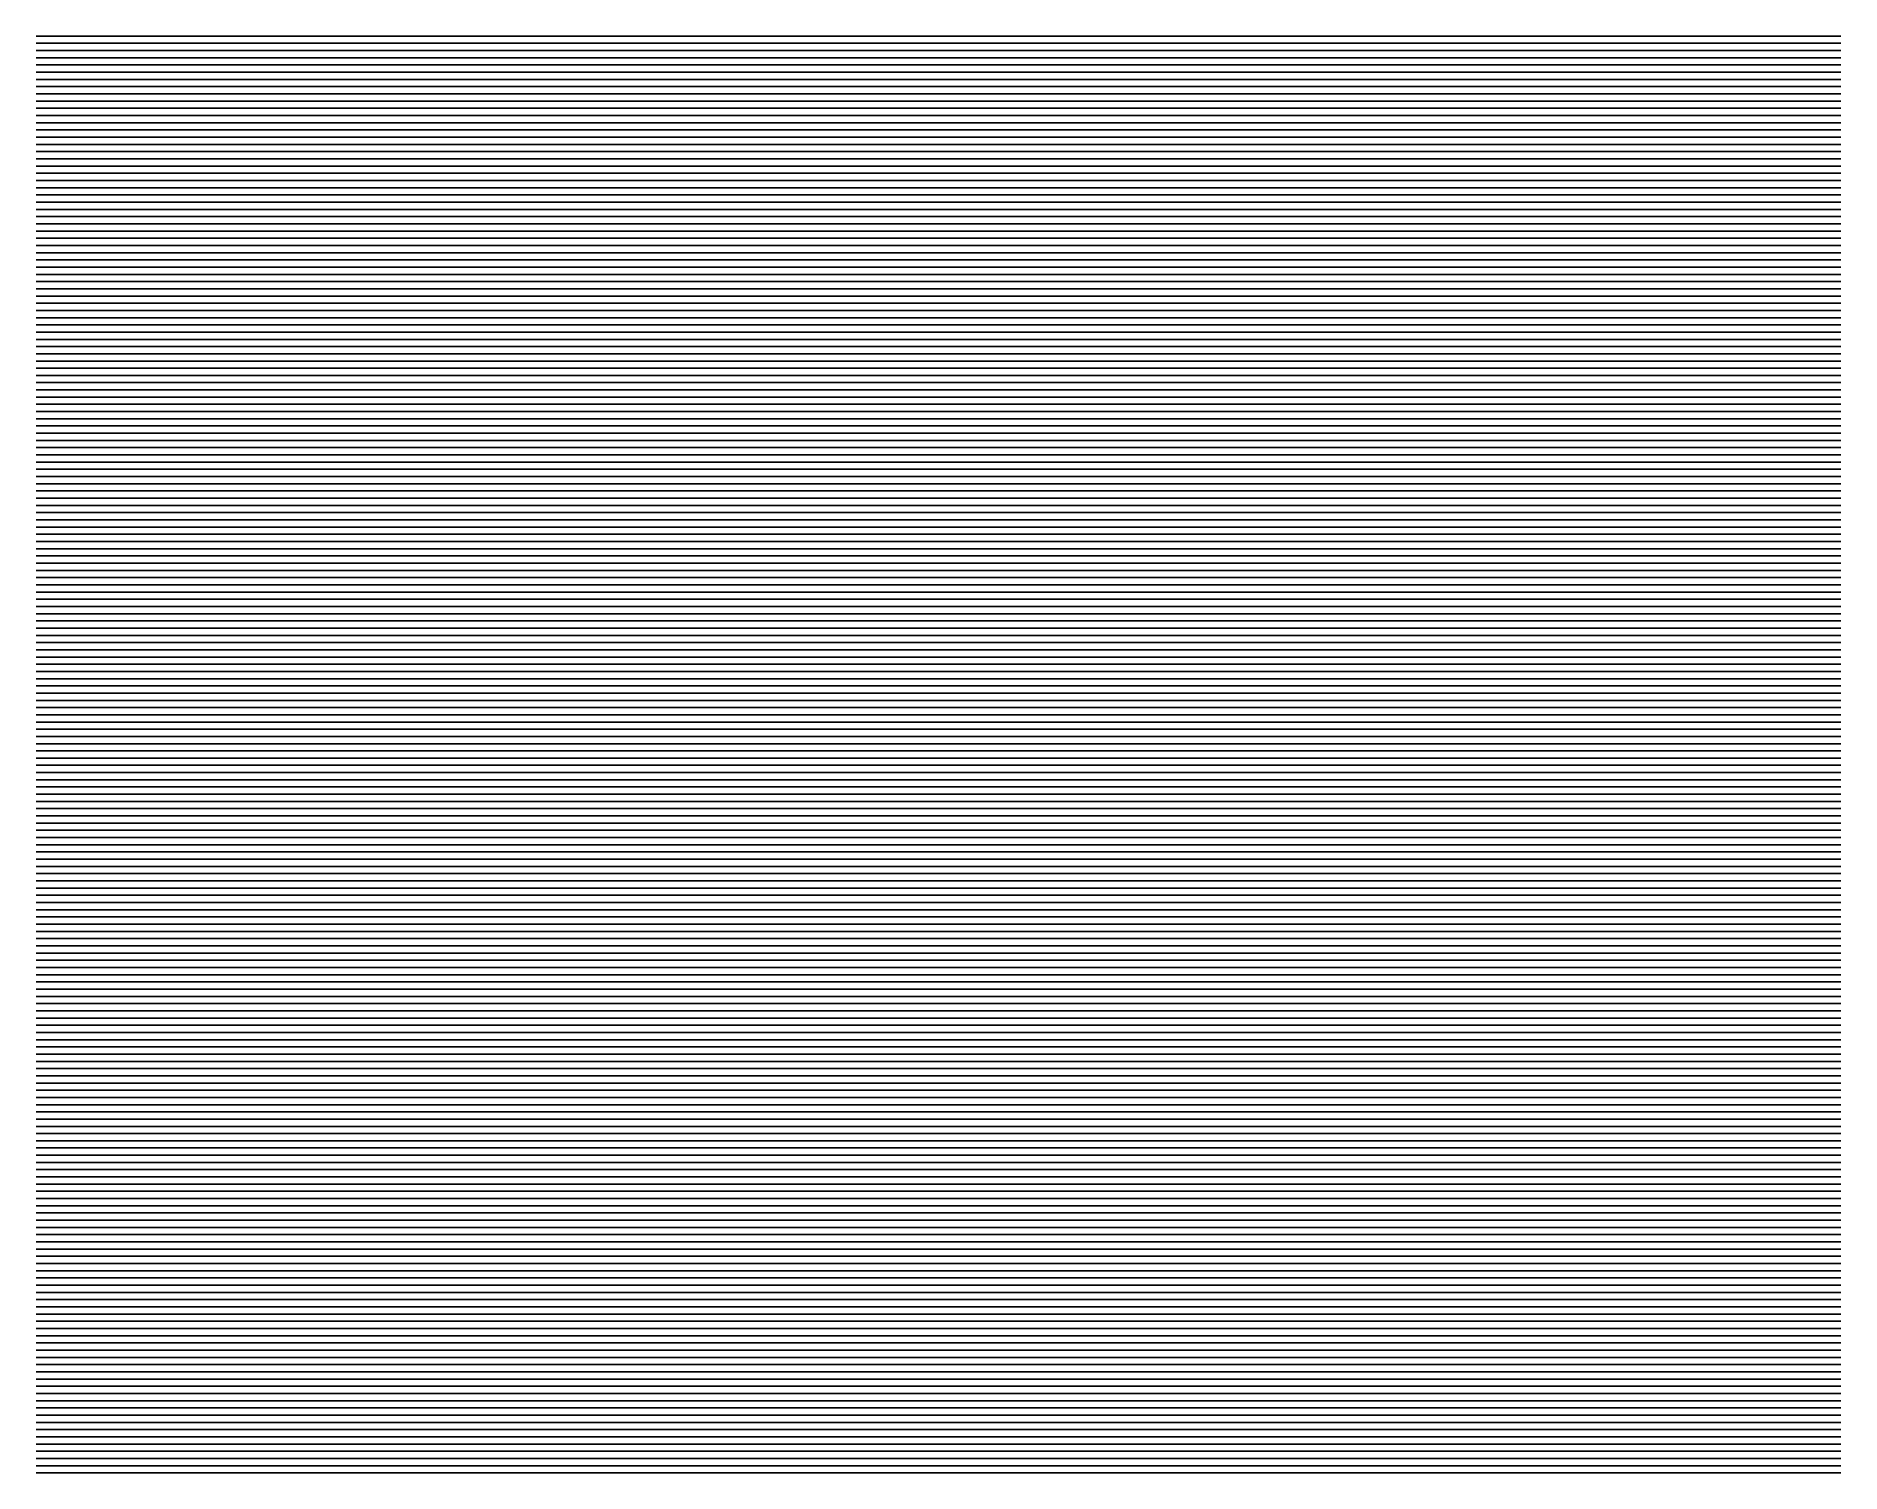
# Model space of a CAD drawing. Extents: x 0 to 250, y 0 to 199.
import ezdxf

# ---------------------------------------------------------------- set-up
doc = ezdxf.new("R2010")
doc.units = 0
doc.layers.add('GEN', color=7, linetype='Continuous')

msp = doc.modelspace()

# ---------------------------------------------------------------- linework, layer by layer
at = {"layer": 'GEN'}
for p, q in [((0, 199), (1, 199)), ((0, 198), (1, 198)), ((1, 199), (2, 199)), ((1, 198), (2, 198)), ((2, 199), (3, 199)), ((2, 198), (3, 198)), ((3, 199), (4, 199)), ((3, 198), (4, 198)), ((4, 199), (5, 199)), ((4, 198), (5, 198)), ((5, 199), (6, 199)), ((5, 198), (6, 198)), ((6, 199), (7, 199)), ((6, 198), (7, 198)), ((7, 199), (8, 199)), ((7, 198), (8, 198)), ((8, 199), (9, 199)), ((8, 198), (9, 198)), ((9, 199), (10, 199)), ((9, 198), (10, 198)), ((10, 199), (11, 199)), ((10, 198), (11, 198)), ((11, 199), (12, 199)), ((11, 198), (12, 198)), ((12, 199), (13, 199)), ((12, 198), (13, 198)), ((13, 199), (14, 199)), ((13, 198), (14, 198)), ((14, 199), (15, 199)), ((14, 198), (15, 198)), ((15, 199), (16, 199)), ((15, 198), (16, 198)), ((16, 199), (17, 199)), ((16, 198), (17, 198)), ((17, 199), (18, 199)), ((17, 198), (18, 198)), ((18, 199), (19, 199)), ((18, 198), (19, 198)), ((19, 199), (20, 199)), ((19, 198), (20, 198)), ((20, 199), (21, 199)), ((20, 198), (21, 198)), ((21, 199), (22, 199)), ((21, 198), (22, 198)), ((22, 199), (23, 199)), ((22, 198), (23, 198)), ((23, 199), (24, 199)), ((23, 198), (24, 198)), ((24, 199), (25, 199)), ((24, 198), (25, 198)), ((25, 199), (26, 199)), ((25, 198), (26, 198)), ((26, 199), (27, 199)), ((26, 198), (27, 198)), ((27, 199), (28, 199)), ((27, 198), (28, 198)), ((28, 199), (29, 199)), ((28, 198), (29, 198)), ((29, 199), (30, 199)), ((29, 198), (30, 198)), ((30, 199), (31, 199)), ((30, 198), (31, 198)), ((31, 199), (32, 199)), ((31, 198), (32, 198)), ((32, 199), (33, 199)), ((32, 198), (33, 198)), ((33, 199), (34, 199)), ((33, 198), (34, 198)), ((34, 199), (35, 199)), ((34, 198), (35, 198)), ((35, 199), (36, 199)), ((35, 198), (36, 198)), ((36, 199), (37, 199)), ((36, 198), (37, 198)), ((37, 199), (38, 199)), ((37, 198), (38, 198)), ((38, 199), (39, 199)), ((38, 198), (39, 198)), ((39, 199), (40, 199)), ((39, 198), (40, 198)), ((40, 199), (41, 199)), ((40, 198), (41, 198)), ((41, 199), (42, 199)), ((41, 198), (42, 198)), ((42, 199), (43, 199)), ((42, 198), (43, 198)), ((43, 199), (44, 199)), ((43, 198), (44, 198)), ((44, 199), (45, 199)), ((44, 198), (45, 198)), ((45, 199), (46, 199)), ((45, 198), (46, 198)), ((46, 199), (47, 199)), ((46, 198), (47, 198)), ((47, 199), (48, 199)), ((47, 198), (48, 198)), ((48, 199), (49, 199)), ((48, 198), (49, 198)), ((49, 199), (50, 199)), ((49, 198), (50, 198)), ((50, 199), (51, 199)), ((50, 198), (51, 198)), ((51, 199), (52, 199)), ((51, 198), (52, 198)), ((52, 199), (53, 199)), ((52, 198), (53, 198)), ((53, 199), (54, 199)), ((53, 198), (54, 198)), ((54, 199), (55, 199)), ((54, 198), (55, 198)), ((55, 199), (56, 199)), ((55, 198), (56, 198)), ((56, 199), (57, 199)), ((56, 198), (57, 198)), ((57, 199), (58, 199)), ((57, 198), (58, 198)), ((58, 199), (59, 199)), ((58, 198), (59, 198)), ((59, 199), (60, 199)), ((59, 198), (60, 198)), ((60, 199), (61, 199)), ((60, 198), (61, 198)), ((61, 199), (62, 199)), ((61, 198), (62, 198)), ((62, 199), (63, 199)), ((62, 198), (63, 198)), ((63, 199), (64, 199)), ((63, 198), (64, 198)), ((64, 199), (65, 199)), ((64, 198), (65, 198)), ((65, 199), (66, 199)), ((65, 198), (66, 198)), ((66, 199), (67, 199)), ((66, 198), (67, 198)), ((67, 199), (68, 199)), ((67, 198), (68, 198)), ((68, 199), (69, 199)), ((68, 198), (69, 198)), ((69, 199), (70, 199)), ((69, 198), (70, 198)), ((70, 199), (71, 199)), ((70, 198), (71, 198)), ((71, 199), (72, 199)), ((71, 198), (72, 198)), ((72, 199), (73, 199)), ((72, 198), (73, 198)), ((73, 199), (74, 199)), ((73, 198), (74, 198)), ((74, 199), (75, 199)), ((74, 198), (75, 198)), ((75, 199), (76, 199)), ((75, 198), (76, 198)), ((76, 199), (77, 199)), ((76, 198), (77, 198)), ((77, 199), (78, 199)), ((77, 198), (78, 198)), ((78, 199), (79, 199)), ((78, 198), (79, 198)), ((79, 199), (80, 199)), ((79, 198), (80, 198)), ((80, 199), (81, 199)), ((80, 198), (81, 198)), ((81, 199), (82, 199)), ((81, 198), (82, 198)), ((82, 199), (83, 199)), ((82, 198), (83, 198)), ((83, 199), (84, 199)), ((83, 198), (84, 198)), ((84, 199), (85, 199)), ((84, 198), (85, 198)), ((85, 199), (86, 199)), ((85, 198), (86, 198)), ((86, 199), (87, 199)), ((86, 198), (87, 198)), ((87, 199), (88, 199)), ((87, 198), (88, 198)), ((88, 199), (89, 199)), ((88, 198), (89, 198)), ((89, 199), (90, 199)), ((89, 198), (90, 198)), ((90, 199), (91, 199)), ((90, 198), (91, 198)), ((91, 199), (92, 199)), ((91, 198), (92, 198)), ((92, 199), (93, 199)), ((92, 198), (93, 198)), ((93, 199), (94, 199)), ((93, 198), (94, 198)), ((94, 199), (95, 199)), ((94, 198), (95, 198)), ((95, 199), (96, 199)), ((95, 198), (96, 198)), ((96, 199), (97, 199)), ((96, 198), (97, 198)), ((97, 199), (98, 199)), ((97, 198), (98, 198)), ((98, 199), (99, 199)), ((98, 198), (99, 198)), ((99, 199), (100, 199)), ((99, 198), (100, 198)), ((100, 199), (101, 199)), ((100, 198), (101, 198)), ((101, 199), (102, 199)), ((101, 198), (102, 198)), ((102, 199), (103, 199)), ((102, 198), (103, 198)), ((103, 199), (104, 199)), ((103, 198), (104, 198)), ((104, 199), (105, 199)), ((104, 198), (105, 198)), ((105, 199), (106, 199)), ((105, 198), (106, 198)), ((106, 199), (107, 199)), ((106, 198), (107, 198)), ((107, 199), (108, 199)), ((107, 198), (108, 198)), ((108, 199), (109, 199)), ((108, 198), (109, 198)), ((109, 199), (110, 199)), ((109, 198), (110, 198)), ((110, 199), (111, 199)), ((110, 198), (111, 198)), ((111, 199), (112, 199)), ((111, 198), (112, 198)), ((112, 199), (113, 199)), ((112, 198), (113, 198)), ((113, 199), (114, 199)), ((113, 198), (114, 198)), ((114, 199), (115, 199)), ((114, 198), (115, 198)), ((115, 199), (116, 199)), ((115, 198), (116, 198)), ((116, 199), (117, 199)), ((116, 198), (117, 198)), ((117, 199), (118, 199)), ((117, 198), (118, 198)), ((118, 199), (119, 199)), ((118, 198), (119, 198)), ((119, 199), (120, 199)), ((119, 198), (120, 198)), ((120, 199), (121, 199)), ((120, 198), (121, 198)), ((121, 199), (122, 199)), ((121, 198), (122, 198)), ((122, 199), (123, 199)), ((122, 198), (123, 198)), ((123, 199), (124, 199)), ((123, 198), (124, 198)), ((124, 199), (125, 199)), ((124, 198), (125, 198)), ((125, 199), (126, 199)), ((125, 198), (126, 198)), ((126, 199), (127, 199)), ((126, 198), (127, 198)), ((127, 199), (128, 199)), ((127, 198), (128, 198)), ((128, 199), (129, 199)), ((128, 198), (129, 198)), ((129, 199), (130, 199)), ((129, 198), (130, 198)), ((130, 199), (131, 199)), ((130, 198), (131, 198)), ((131, 199), (132, 199)), ((131, 198), (132, 198)), ((132, 199), (133, 199)), ((132, 198), (133, 198)), ((133, 199), (134, 199)), ((133, 198), (134, 198)), ((134, 199), (135, 199)), ((134, 198), (135, 198)), ((135, 199), (136, 199)), ((135, 198), (136, 198)), ((136, 199), (137, 199)), ((136, 198), (137, 198)), ((137, 199), (138, 199)), ((137, 198), (138, 198)), ((138, 199), (139, 199)), ((138, 198), (139, 198)), ((139, 199), (140, 199)), ((139, 198), (140, 198)), ((140, 199), (141, 199)), ((140, 198), (141, 198)), ((141, 199), (142, 199)), ((141, 198), (142, 198)), ((142, 199), (143, 199)), ((142, 198), (143, 198)), ((143, 199), (144, 199)), ((143, 198), (144, 198)), ((144, 199), (145, 199)), ((144, 198), (145, 198)), ((145, 199), (146, 199)), ((145, 198), (146, 198)), ((146, 199), (147, 199)), ((146, 198), (147, 198)), ((147, 199), (148, 199)), ((147, 198), (148, 198)), ((148, 199), (149, 199)), ((148, 198), (149, 198)), ((149, 199), (150, 199)), ((149, 198), (150, 198)), ((150, 199), (151, 199)), ((150, 198), (151, 198)), ((151, 199), (152, 199)), ((151, 198), (152, 198)), ((152, 199), (153, 199)), ((152, 198), (153, 198)), ((153, 199), (154, 199)), ((153, 198), (154, 198)), ((154, 199), (155, 199)), ((154, 198), (155, 198)), ((155, 199), (156, 199)), ((155, 198), (156, 198)), ((156, 199), (157, 199)), ((156, 198), (157, 198)), ((157, 199), (158, 199)), ((157, 198), (158, 198)), ((158, 199), (159, 199)), ((158, 198), (159, 198)), ((159, 199), (160, 199)), ((159, 198), (160, 198)), ((160, 199), (161, 199)), ((160, 198), (161, 198)), ((161, 199), (162, 199)), ((161, 198), (162, 198)), ((162, 199), (163, 199)), ((162, 198), (163, 198)), ((163, 199), (164, 199)), ((163, 198), (164, 198)), ((164, 199), (165, 199)), ((164, 198), (165, 198)), ((165, 199), (166, 199)), ((165, 198), (166, 198)), ((166, 199), (167, 199)), ((166, 198), (167, 198)), ((167, 199), (168, 199)), ((167, 198), (168, 198)), ((168, 199), (169, 199)), ((168, 198), (169, 198)), ((169, 199), (170, 199)), ((169, 198), (170, 198)), ((170, 199), (171, 199)), ((170, 198), (171, 198)), ((171, 199), (172, 199)), ((171, 198), (172, 198)), ((172, 199), (173, 199)), ((172, 198), (173, 198)), ((173, 199), (174, 199)), ((173, 198), (174, 198)), ((174, 199), (175, 199)), ((174, 198), (175, 198)), ((175, 199), (176, 199)), ((175, 198), (176, 198)), ((176, 199), (177, 199)), ((176, 198), (177, 198)), ((177, 199), (178, 199)), ((177, 198), (178, 198)), ((178, 199), (179, 199)), ((178, 198), (179, 198)), ((179, 199), (180, 199)), ((179, 198), (180, 198)), ((180, 199), (181, 199)), ((180, 198), (181, 198)), ((181, 199), (182, 199)), ((181, 198), (182, 198)), ((182, 199), (183, 199)), ((182, 198), (183, 198)), ((183, 199), (184, 199)), ((183, 198), (184, 198)), ((184, 199), (185, 199)), ((184, 198), (185, 198)), ((185, 199), (186, 199)), ((185, 198), (186, 198)), ((186, 199), (187, 199)), ((186, 198), (187, 198)), ((187, 199), (188, 199)), ((187, 198), (188, 198)), ((188, 199), (189, 199)), ((188, 198), (189, 198)), ((189, 199), (190, 199)), ((189, 198), (190, 198)), ((190, 199), (191, 199)), ((190, 198), (191, 198)), ((191, 199), (192, 199)), ((191, 198), (192, 198)), ((192, 199), (193, 199)), ((192, 198), (193, 198)), ((193, 199), (194, 199)), ((193, 198), (194, 198)), ((194, 199), (195, 199)), ((194, 198), (195, 198)), ((195, 199), (196, 199)), ((195, 198), (196, 198)), ((196, 199), (197, 199)), ((196, 198), (197, 198)), ((197, 199), (198, 199)), ((197, 198), (198, 198)), ((198, 199), (199, 199)), ((198, 198), (199, 198)), ((199, 199), (200, 199)), ((199, 198), (200, 198)), ((200, 199), (201, 199)), ((200, 198), (201, 198)), ((201, 199), (202, 199)), ((201, 198), (202, 198)), ((202, 199), (203, 199)), ((202, 198), (203, 198)), ((203, 199), (204, 199)), ((203, 198), (204, 198)), ((204, 199), (205, 199)), ((204, 198), (205, 198)), ((205, 199), (206, 199)), ((205, 198), (206, 198)), ((206, 199), (207, 199)), ((206, 198), (207, 198)), ((207, 199), (208, 199)), ((207, 198), (208, 198)), ((208, 199), (209, 199)), ((208, 198), (209, 198)), ((209, 199), (210, 199)), ((209, 198), (210, 198)), ((210, 199), (211, 199)), ((210, 198), (211, 198)), ((211, 199), (212, 199)), ((211, 198), (212, 198)), ((212, 199), (213, 199)), ((212, 198), (213, 198)), ((213, 199), (214, 199)), ((213, 198), (214, 198)), ((214, 199), (215, 199)), ((214, 198), (215, 198)), ((215, 199), (216, 199)), ((215, 198), (216, 198)), ((216, 199), (217, 199)), ((216, 198), (217, 198)), ((217, 199), (218, 199)), ((217, 198), (218, 198)), ((218, 199), (219, 199)), ((218, 198), (219, 198)), ((219, 199), (220, 199)), ((219, 198), (220, 198)), ((220, 199), (221, 199)), ((220, 198), (221, 198)), ((221, 199), (222, 199)), ((221, 198), (222, 198)), ((222, 199), (223, 199)), ((222, 198), (223, 198)), ((223, 199), (224, 199)), ((223, 198), (224, 198)), ((224, 199), (225, 199)), ((224, 198), (225, 198)), ((225, 199), (226, 199)), ((225, 198), (226, 198)), ((226, 199), (227, 199)), ((226, 198), (227, 198)), ((227, 199), (228, 199)), ((227, 198), (228, 198)), ((228, 199), (229, 199)), ((228, 198), (229, 198)), ((229, 199), (230, 199)), ((229, 198), (230, 198)), ((230, 199), (231, 199)), ((230, 198), (231, 198)), ((231, 199), (232, 199)), ((231, 198), (232, 198)), ((232, 199), (233, 199)), ((232, 198), (233, 198)), ((233, 199), (234, 199)), ((233, 198), (234, 198)), ((234, 199), (235, 199)), ((234, 198), (235, 198)), ((235, 199), (236, 199)), ((235, 198), (236, 198)), ((236, 199), (237, 199)), ((236, 198), (237, 198)), ((237, 199), (238, 199)), ((237, 198), (238, 198)), ((238, 199), (239, 199)), ((238, 198), (239, 198)), ((239, 199), (240, 199)), ((239, 198), (240, 198)), ((240, 199), (241, 199)), ((240, 198), (241, 198)), ((241, 199), (242, 199)), ((241, 198), (242, 198)), ((242, 199), (243, 199)), ((242, 198), (243, 198)), ((243, 199), (244, 199)), ((243, 198), (244, 198)), ((244, 199), (245, 199)), ((244, 198), (245, 198)), ((245, 199), (246, 199)), ((245, 198), (246, 198)), ((246, 199), (247, 199)), ((246, 198), (247, 198)), ((247, 199), (248, 199)), ((247, 198), (248, 198)), ((248, 199), (249, 199)), ((248, 198), (249, 198)), ((249, 199), (250, 199)), ((249, 198), (250, 198)), ((0, 197), (1, 197)), ((0, 196), (1, 196)), ((0, 195), (1, 195)), ((1, 197), (2, 197)), ((1, 196), (2, 196)), ((1, 195), (2, 195)), ((2, 197), (3, 197)), ((2, 196), (3, 196)), ((2, 195), (3, 195)), ((3, 197), (4, 197)), ((3, 196), (4, 196)), ((3, 195), (4, 195)), ((4, 197), (5, 197)), ((4, 196), (5, 196)), ((4, 195), (5, 195)), ((5, 197), (6, 197)), ((5, 196), (6, 196)), ((5, 195), (6, 195)), ((6, 197), (7, 197)), ((6, 196), (7, 196)), ((6, 195), (7, 195)), ((7, 197), (8, 197)), ((7, 196), (8, 196)), ((7, 195), (8, 195)), ((8, 197), (9, 197)), ((8, 196), (9, 196)), ((8, 195), (9, 195)), ((9, 197), (10, 197)), ((9, 196), (10, 196)), ((9, 195), (10, 195)), ((10, 197), (11, 197)), ((10, 196), (11, 196)), ((10, 195), (11, 195)), ((11, 197), (12, 197)), ((11, 196), (12, 196)), ((11, 195), (12, 195)), ((12, 197), (13, 197)), ((12, 196), (13, 196)), ((12, 195), (13, 195)), ((13, 197), (14, 197)), ((13, 196), (14, 196)), ((13, 195), (14, 195)), ((14, 197), (15, 197)), ((14, 196), (15, 196)), ((14, 195), (15, 195)), ((15, 197), (16, 197)), ((15, 196), (16, 196)), ((15, 195), (16, 195)), ((16, 197), (17, 197)), ((16, 196), (17, 196)), ((16, 195), (17, 195)), ((17, 197), (18, 197)), ((17, 196), (18, 196)), ((17, 195), (18, 195)), ((18, 197), (19, 197)), ((18, 196), (19, 196)), ((18, 195), (19, 195)), ((19, 197), (20, 197)), ((19, 196), (20, 196)), ((19, 195), (20, 195)), ((20, 197), (21, 197)), ((20, 196), (21, 196)), ((20, 195), (21, 195)), ((21, 197), (22, 197)), ((21, 196), (22, 196)), ((21, 195), (22, 195)), ((22, 197), (23, 197)), ((22, 196), (23, 196)), ((22, 195), (23, 195)), ((23, 197), (24, 197)), ((23, 196), (24, 196)), ((23, 195), (24, 195)), ((24, 197), (25, 197)), ((24, 196), (25, 196)), ((24, 195), (25, 195)), ((25, 197), (26, 197)), ((25, 196), (26, 196)), ((25, 195), (26, 195)), ((26, 197), (27, 197)), ((26, 196), (27, 196)), ((26, 195), (27, 195)), ((27, 197), (28, 197)), ((27, 196), (28, 196)), ((27, 195), (28, 195)), ((28, 197), (29, 197)), ((28, 196), (29, 196)), ((28, 195), (29, 195)), ((29, 197), (30, 197)), ((29, 196), (30, 196)), ((29, 195), (30, 195)), ((30, 197), (31, 197)), ((30, 196), (31, 196)), ((30, 195), (31, 195)), ((31, 197), (32, 197)), ((31, 196), (32, 196)), ((31, 195), (32, 195)), ((32, 197), (33, 197)), ((32, 196), (33, 196)), ((32, 195), (33, 195)), ((33, 197), (34, 197)), ((33, 196), (34, 196)), ((33, 195), (34, 195)), ((34, 197), (35, 197)), ((34, 196), (35, 196)), ((34, 195), (35, 195)), ((35, 197), (36, 197)), ((35, 196), (36, 196)), ((35, 195), (36, 195)), ((36, 197), (37, 197)), ((36, 196), (37, 196)), ((36, 195), (37, 195)), ((37, 197), (38, 197)), ((37, 196), (38, 196)), ((37, 195), (38, 195)), ((38, 197), (39, 197)), ((38, 196), (39, 196)), ((38, 195), (39, 195)), ((39, 197), (40, 197)), ((39, 196), (40, 196)), ((39, 195), (40, 195)), ((40, 197), (41, 197)), ((40, 196), (41, 196)), ((40, 195), (41, 195)), ((41, 197), (42, 197)), ((41, 196), (42, 196)), ((41, 195), (42, 195)), ((42, 197), (43, 197)), ((42, 196), (43, 196)), ((42, 195), (43, 195)), ((43, 197), (44, 197)), ((43, 196), (44, 196)), ((43, 195), (44, 195)), ((44, 197), (45, 197)), ((44, 196), (45, 196)), ((44, 195), (45, 195)), ((45, 197), (46, 197)), ((45, 196), (46, 196)), ((45, 195), (46, 195)), ((46, 197), (47, 197)), ((46, 196), (47, 196)), ((46, 195), (47, 195)), ((47, 197), (48, 197)), ((47, 196), (48, 196)), ((47, 195), (48, 195)), ((48, 197), (49, 197)), ((48, 196), (49, 196)), ((48, 195), (49, 195)), ((49, 197), (50, 197)), ((49, 196), (50, 196)), ((49, 195), (50, 195)), ((50, 197), (51, 197)), ((50, 196), (51, 196)), ((50, 195), (51, 195)), ((51, 197), (52, 197)), ((51, 196), (52, 196)), ((51, 195), (52, 195)), ((52, 197), (53, 197)), ((52, 196), (53, 196)), ((52, 195), (53, 195)), ((53, 197), (54, 197)), ((53, 196), (54, 196)), ((53, 195), (54, 195)), ((54, 197), (55, 197)), ((54, 196), (55, 196)), ((54, 195), (55, 195)), ((55, 197), (56, 197)), ((55, 196), (56, 196)), ((55, 195), (56, 195)), ((56, 197), (57, 197)), ((56, 196), (57, 196)), ((56, 195), (57, 195)), ((57, 197), (58, 197)), ((57, 196), (58, 196)), ((57, 195), (58, 195)), ((58, 197), (59, 197)), ((58, 196), (59, 196)), ((58, 195), (59, 195)), ((59, 197), (60, 197)), ((59, 196), (60, 196)), ((59, 195), (60, 195)), ((60, 197), (61, 197)), ((60, 196), (61, 196)), ((60, 195), (61, 195)), ((61, 197), (62, 197)), ((61, 196), (62, 196)), ((61, 195), (62, 195)), ((62, 197), (63, 197)), ((62, 196), (63, 196)), ((62, 195), (63, 195)), ((63, 197), (64, 197)), ((63, 196), (64, 196)), ((63, 195), (64, 195)), ((64, 197), (65, 197)), ((64, 196), (65, 196)), ((64, 195), (65, 195)), ((65, 197), (66, 197)), ((65, 196), (66, 196)), ((65, 195), (66, 195)), ((66, 197), (67, 197)), ((66, 196), (67, 196)), ((66, 195), (67, 195)), ((67, 197), (68, 197)), ((67, 196), (68, 196)), ((67, 195), (68, 195)), ((68, 197), (69, 197)), ((68, 196), (69, 196)), ((68, 195), (69, 195)), ((69, 197), (70, 197)), ((69, 196), (70, 196)), ((69, 195), (70, 195)), ((70, 197), (71, 197)), ((70, 196), (71, 196)), ((70, 195), (71, 195)), ((71, 197), (72, 197)), ((71, 196), (72, 196)), ((71, 195), (72, 195)), ((72, 197), (73, 197)), ((72, 196), (73, 196)), ((72, 195), (73, 195)), ((73, 197), (74, 197)), ((73, 196), (74, 196)), ((73, 195), (74, 195)), ((74, 197), (75, 197)), ((74, 196), (75, 196)), ((74, 195), (75, 195)), ((75, 197), (76, 197)), ((75, 196), (76, 196)), ((75, 195), (76, 195)), ((76, 197), (77, 197)), ((76, 196), (77, 196)), ((76, 195), (77, 195)), ((77, 197), (78, 197)), ((77, 196), (78, 196)), ((77, 195), (78, 195)), ((78, 197), (79, 197)), ((78, 196), (79, 196)), ((78, 195), (79, 195)), ((79, 197), (80, 197)), ((79, 196), (80, 196)), ((79, 195), (80, 195)), ((80, 197), (81, 197)), ((80, 196), (81, 196)), ((80, 195), (81, 195)), ((81, 197), (82, 197)), ((81, 196), (82, 196)), ((81, 195), (82, 195)), ((82, 197), (83, 197)), ((82, 196), (83, 196)), ((82, 195), (83, 195)), ((83, 197), (84, 197)), ((83, 196), (84, 196)), ((83, 195), (84, 195)), ((84, 197), (85, 197)), ((84, 196), (85, 196)), ((84, 195), (85, 195)), ((85, 197), (86, 197)), ((85, 196), (86, 196)), ((85, 195), (86, 195)), ((86, 197), (87, 197)), ((86, 196), (87, 196)), ((86, 195), (87, 195)), ((87, 197), (88, 197)), ((87, 196), (88, 196)), ((87, 195), (88, 195)), ((88, 197), (89, 197)), ((88, 196), (89, 196)), ((88, 195), (89, 195)), ((89, 197), (90, 197)), ((89, 196), (90, 196)), ((89, 195), (90, 195)), ((90, 197), (91, 197)), ((90, 196), (91, 196)), ((90, 195), (91, 195)), ((91, 197), (92, 197)), ((91, 196), (92, 196)), ((91, 195), (92, 195)), ((92, 197), (93, 197)), ((92, 196), (93, 196)), ((92, 195), (93, 195)), ((93, 197), (94, 197)), ((93, 196), (94, 196)), ((93, 195), (94, 195)), ((94, 197), (95, 197)), ((94, 196), (95, 196)), ((94, 195), (95, 195)), ((95, 197), (96, 197)), ((95, 196), (96, 196)), ((95, 195), (96, 195)), ((96, 197), (97, 197)), ((96, 196), (97, 196)), ((96, 195), (97, 195)), ((97, 197), (98, 197)), ((97, 196), (98, 196)), ((97, 195), (98, 195)), ((98, 197), (99, 197)), ((98, 196), (99, 196)), ((98, 195), (99, 195)), ((99, 197), (100, 197)), ((99, 196), (100, 196)), ((99, 195), (100, 195)), ((100, 197), (101, 197)), ((100, 196), (101, 196)), ((100, 195), (101, 195)), ((101, 197), (102, 197)), ((101, 196), (102, 196)), ((101, 195), (102, 195)), ((102, 197), (103, 197)), ((102, 196), (103, 196)), ((102, 195), (103, 195)), ((103, 197), (104, 197)), ((103, 196), (104, 196)), ((103, 195), (104, 195)), ((104, 197), (105, 197)), ((104, 196), (105, 196)), ((104, 195), (105, 195)), ((105, 197), (106, 197)), ((105, 196), (106, 196)), ((105, 195), (106, 195)), ((106, 197), (107, 197)), ((106, 196), (107, 196)), ((106, 195), (107, 195)), ((107, 197), (108, 197)), ((107, 196), (108, 196)), ((107, 195), (108, 195)), ((108, 197), (109, 197)), ((108, 196), (109, 196)), ((108, 195), (109, 195)), ((109, 197), (110, 197)), ((109, 196), (110, 196)), ((109, 195), (110, 195)), ((110, 197), (111, 197)), ((110, 196), (111, 196)), ((110, 195), (111, 195)), ((111, 197), (112, 197)), ((111, 196), (112, 196)), ((111, 195), (112, 195)), ((112, 197), (113, 197)), ((112, 196), (113, 196)), ((112, 195), (113, 195)), ((113, 197), (114, 197)), ((113, 196), (114, 196)), ((113, 195), (114, 195)), ((114, 197), (115, 197)), ((114, 196), (115, 196)), ((114, 195), (115, 195)), ((115, 197), (116, 197)), ((115, 196), (116, 196)), ((115, 195), (116, 195)), ((116, 197), (117, 197)), ((116, 196), (117, 196)), ((116, 195), (117, 195)), ((117, 197), (118, 197)), ((117, 196), (118, 196)), ((117, 195), (118, 195)), ((118, 197), (119, 197)), ((118, 196), (119, 196)), ((118, 195), (119, 195)), ((119, 197), (120, 197)), ((119, 196), (120, 196)), ((119, 195), (120, 195)), ((120, 197), (121, 197)), ((120, 196), (121, 196)), ((120, 195), (121, 195)), ((121, 197), (122, 197)), ((121, 196), (122, 196)), ((121, 195), (122, 195)), ((122, 197), (123, 197)), ((122, 196), (123, 196)), ((122, 195), (123, 195)), ((123, 197), (124, 197)), ((123, 196), (124, 196)), ((123, 195), (124, 195)), ((124, 197), (125, 197)), ((124, 196), (125, 196)), ((124, 195), (125, 195)), ((125, 197), (126, 197)), ((125, 196), (126, 196)), ((125, 195), (126, 195)), ((126, 197), (127, 197)), ((126, 196), (127, 196)), ((126, 195), (127, 195)), ((127, 197), (128, 197)), ((127, 196), (128, 196)), ((127, 195), (128, 195)), ((128, 197), (129, 197)), ((128, 196), (129, 196)), ((128, 195), (129, 195)), ((129, 197), (130, 197)), ((129, 196), (130, 196)), ((129, 195), (130, 195)), ((130, 197), (131, 197)), ((130, 196), (131, 196)), ((130, 195), (131, 195)), ((131, 197), (132, 197)), ((131, 196), (132, 196)), ((131, 195), (132, 195)), ((132, 197), (133, 197)), ((132, 196), (133, 196)), ((132, 195), (133, 195)), ((133, 197), (134, 197)), ((133, 196), (134, 196)), ((133, 195), (134, 195)), ((134, 197), (135, 197)), ((134, 196), (135, 196)), ((134, 195), (135, 195)), ((135, 197), (136, 197)), ((135, 196), (136, 196)), ((135, 195), (136, 195)), ((136, 197), (137, 197)), ((136, 196), (137, 196)), ((136, 195), (137, 195)), ((137, 197), (138, 197)), ((137, 196), (138, 196)), ((137, 195), (138, 195)), ((138, 197), (139, 197)), ((138, 196), (139, 196)), ((138, 195), (139, 195)), ((139, 197), (140, 197)), ((139, 196), (140, 196)), ((139, 195), (140, 195)), ((140, 197), (141, 197)), ((140, 196), (141, 196)), ((140, 195), (141, 195)), ((141, 197), (142, 197)), ((141, 196), (142, 196)), ((141, 195), (142, 195)), ((142, 197), (143, 197)), ((142, 196), (143, 196)), ((142, 195), (143, 195)), ((143, 197), (144, 197)), ((143, 196), (144, 196)), ((143, 195), (144, 195)), ((144, 197), (145, 197)), ((144, 196), (145, 196)), ((144, 195), (145, 195)), ((145, 197), (146, 197)), ((145, 196), (146, 196)), ((145, 195), (146, 195)), ((146, 197), (147, 197)), ((146, 196), (147, 196)), ((146, 195), (147, 195)), ((147, 197), (148, 197)), ((147, 196), (148, 196)), ((147, 195), (148, 195)), ((148, 197), (149, 197)), ((148, 196), (149, 196)), ((148, 195), (149, 195)), ((149, 197), (150, 197)), ((149, 196), (150, 196)), ((149, 195), (150, 195)), ((150, 197), (151, 197)), ((150, 196), (151, 196)), ((150, 195), (151, 195)), ((151, 197), (152, 197)), ((151, 196), (152, 196)), ((151, 195), (152, 195)), ((152, 197), (153, 197)), ((152, 196), (153, 196)), ((152, 195), (153, 195)), ((153, 197), (154, 197)), ((153, 196), (154, 196)), ((153, 195), (154, 195)), ((154, 197), (155, 197)), ((154, 196), (155, 196)), ((154, 195), (155, 195)), ((155, 197), (156, 197)), ((155, 196), (156, 196)), ((155, 195), (156, 195)), ((156, 197), (157, 197)), ((156, 196), (157, 196)), ((156, 195), (157, 195)), ((157, 197), (158, 197)), ((157, 196), (158, 196)), ((157, 195), (158, 195)), ((158, 197), (159, 197)), ((158, 196), (159, 196)), ((158, 195), (159, 195)), ((159, 197), (160, 197)), ((159, 196), (160, 196)), ((159, 195), (160, 195)), ((160, 197), (161, 197)), ((160, 196), (161, 196)), ((160, 195), (161, 195)), ((161, 197), (162, 197)), ((161, 196), (162, 196)), ((161, 195), (162, 195)), ((162, 197), (163, 197)), ((162, 196), (163, 196)), ((162, 195), (163, 195)), ((163, 197), (164, 197)), ((163, 196), (164, 196)), ((163, 195), (164, 195)), ((164, 197), (165, 197)), ((164, 196), (165, 196)), ((164, 195), (165, 195)), ((165, 197), (166, 197)), ((165, 196), (166, 196)), ((165, 195), (166, 195)), ((166, 197), (167, 197)), ((166, 196), (167, 196)), ((166, 195), (167, 195)), ((167, 197), (168, 197)), ((167, 196), (168, 196)), ((167, 195), (168, 195)), ((168, 197), (169, 197)), ((168, 196), (169, 196)), ((168, 195), (169, 195)), ((169, 197), (170, 197)), ((169, 196), (170, 196)), ((169, 195), (170, 195)), ((170, 197), (171, 197)), ((170, 196), (171, 196)), ((170, 195), (171, 195)), ((171, 197), (172, 197)), ((171, 196), (172, 196)), ((171, 195), (172, 195)), ((172, 197), (173, 197)), ((172, 196), (173, 196)), ((172, 195), (173, 195)), ((173, 197), (174, 197)), ((173, 196), (174, 196)), ((173, 195), (174, 195)), ((174, 197), (175, 197)), ((174, 196), (175, 196)), ((174, 195), (175, 195)), ((175, 197), (176, 197)), ((175, 196), (176, 196)), ((175, 195), (176, 195)), ((176, 197), (177, 197)), ((176, 196), (177, 196)), ((176, 195), (177, 195)), ((177, 197), (178, 197)), ((177, 196), (178, 196)), ((177, 195), (178, 195)), ((178, 197), (179, 197)), ((178, 196), (179, 196)), ((178, 195), (179, 195)), ((179, 197), (180, 197)), ((179, 196), (180, 196)), ((179, 195), (180, 195)), ((180, 197), (181, 197)), ((180, 196), (181, 196)), ((180, 195), (181, 195)), ((181, 197), (182, 197)), ((181, 196), (182, 196)), ((181, 195), (182, 195)), ((182, 197), (183, 197)), ((182, 196), (183, 196)), ((182, 195), (183, 195)), ((183, 197), (184, 197)), ((183, 196), (184, 196)), ((183, 195), (184, 195)), ((184, 197), (185, 197)), ((184, 196), (185, 196)), ((184, 195), (185, 195)), ((185, 197), (186, 197)), ((185, 196), (186, 196)), ((185, 195), (186, 195)), ((186, 197), (187, 197)), ((186, 196), (187, 196)), ((186, 195), (187, 195)), ((187, 197), (188, 197)), ((187, 196), (188, 196)), ((187, 195), (188, 195)), ((188, 197), (189, 197)), ((188, 196), (189, 196)), ((188, 195), (189, 195)), ((189, 197), (190, 197)), ((189, 196), (190, 196)), ((189, 195), (190, 195)), ((190, 197), (191, 197)), ((190, 196), (191, 196)), ((190, 195), (191, 195)), ((191, 197), (192, 197)), ((191, 196), (192, 196)), ((191, 195), (192, 195)), ((192, 197), (193, 197)), ((192, 196), (193, 196)), ((192, 195), (193, 195)), ((193, 197), (194, 197)), ((193, 196), (194, 196)), ((193, 195), (194, 195)), ((194, 197), (195, 197)), ((194, 196), (195, 196)), ((194, 195), (195, 195)), ((195, 197), (196, 197)), ((195, 196), (196, 196)), ((195, 195), (196, 195)), ((196, 197), (197, 197)), ((196, 196), (197, 196)), ((196, 195), (197, 195)), ((197, 197), (198, 197)), ((197, 196), (198, 196)), ((197, 195), (198, 195)), ((198, 197), (199, 197)), ((198, 196), (199, 196)), ((198, 195), (199, 195)), ((199, 197), (200, 197)), ((199, 196), (200, 196)), ((199, 195), (200, 195)), ((200, 197), (201, 197)), ((200, 196), (201, 196)), ((200, 195), (201, 195)), ((201, 197), (202, 197)), ((201, 196), (202, 196)), ((201, 195), (202, 195)), ((202, 197), (203, 197)), ((202, 196), (203, 196)), ((202, 195), (203, 195)), ((203, 197), (204, 197)), ((203, 196), (204, 196)), ((203, 195), (204, 195)), ((204, 197), (205, 197)), ((204, 196), (205, 196)), ((204, 195), (205, 195)), ((205, 197), (206, 197)), ((205, 196), (206, 196)), ((205, 195), (206, 195)), ((206, 197), (207, 197)), ((206, 196), (207, 196)), ((206, 195), (207, 195)), ((207, 197), (208, 197)), ((207, 196), (208, 196)), ((207, 195), (208, 195)), ((208, 197), (209, 197)), ((208, 196), (209, 196)), ((208, 195), (209, 195)), ((209, 197), (210, 197)), ((209, 196), (210, 196)), ((209, 195), (210, 195)), ((210, 197), (211, 197)), ((210, 196), (211, 196)), ((210, 195), (211, 195)), ((211, 197), (212, 197)), ((211, 196), (212, 196)), ((211, 195), (212, 195)), ((212, 197), (213, 197)), ((212, 196), (213, 196)), ((212, 195), (213, 195)), ((213, 197), (214, 197)), ((213, 196), (214, 196)), ((213, 195), (214, 195)), ((214, 197), (215, 197)), ((214, 196), (215, 196)), ((214, 195), (215, 195)), ((215, 197), (216, 197)), ((215, 196), (216, 196)), ((215, 195), (216, 195)), ((216, 197), (217, 197)), ((216, 196), (217, 196)), ((216, 195), (217, 195)), ((217, 197), (218, 197)), ((217, 196), (218, 196)), ((217, 195), (218, 195)), ((218, 197), (219, 197)), ((218, 196), (219, 196)), ((218, 195), (219, 195)), ((219, 197), (220, 197)), ((219, 196), (220, 196)), ((219, 195), (220, 195)), ((220, 197), (221, 197)), ((220, 196), (221, 196)), ((220, 195), (221, 195)), ((221, 197), (222, 197)), ((221, 196), (222, 196)), ((221, 195), (222, 195)), ((222, 197), (223, 197)), ((222, 196), (223, 196)), ((222, 195), (223, 195)), ((223, 197), (224, 197)), ((223, 196), (224, 196)), ((223, 195), (224, 195)), ((224, 197), (225, 197)), ((224, 196), (225, 196)), ((224, 195), (225, 195)), ((225, 197), (226, 197)), ((225, 196), (226, 196)), ((225, 195), (226, 195)), ((226, 197), (227, 197)), ((226, 196), (227, 196)), ((226, 195), (227, 195)), ((227, 197), (228, 197)), ((227, 196), (228, 196)), ((227, 195), (228, 195)), ((228, 197), (229, 197)), ((228, 196), (229, 196)), ((228, 195), (229, 195)), ((229, 197), (230, 197)), ((229, 196), (230, 196)), ((229, 195), (230, 195)), ((230, 197), (231, 197)), ((230, 196), (231, 196)), ((230, 195), (231, 195)), ((231, 197), (232, 197)), ((231, 196), (232, 196)), ((231, 195), (232, 195)), ((232, 197), (233, 197)), ((232, 196), (233, 196)), ((232, 195), (233, 195)), ((233, 197), (234, 197)), ((233, 196), (234, 196)), ((233, 195), (234, 195)), ((234, 197), (235, 197)), ((234, 196), (235, 196)), ((234, 195), (235, 195)), ((235, 197), (236, 197)), ((235, 196), (236, 196)), ((235, 195), (236, 195)), ((236, 197), (237, 197)), ((236, 196), (237, 196)), ((236, 195), (237, 195)), ((237, 197), (238, 197)), ((237, 196), (238, 196)), ((237, 195), (238, 195)), ((238, 197), (239, 197)), ((238, 196), (239, 196)), ((238, 195), (239, 195)), ((239, 197), (240, 197)), ((239, 196), (240, 196)), ((239, 195), (240, 195)), ((240, 197), (241, 197)), ((240, 196), (241, 196)), ((240, 195), (241, 195)), ((241, 197), (242, 197)), ((241, 196), (242, 196)), ((241, 195), (242, 195)), ((242, 197), (243, 197)), ((242, 196), (243, 196)), ((242, 195), (243, 195)), ((243, 197), (244, 197)), ((243, 196), (244, 196)), ((243, 195), (244, 195)), ((244, 197), (245, 197)), ((244, 196), (245, 196)), ((244, 195), (245, 195)), ((245, 197), (246, 197)), ((245, 196), (246, 196)), ((245, 195), (246, 195)), ((246, 197), (247, 197)), ((246, 196), (247, 196)), ((246, 195), (247, 195)), ((247, 197), (248, 197)), ((247, 196), (248, 196)), ((247, 195), (248, 195)), ((248, 197), (249, 197)), ((248, 196), (249, 196)), ((248, 195), (249, 195)), ((249, 197), (250, 197)), ((249, 196), (250, 196)), ((249, 195), (250, 195)), ((0, 194), (1, 194)), ((0, 193), (1, 193)), ((1, 194), (2, 194)), ((1, 193), (2, 193)), ((2, 194), (3, 194)), ((2, 193), (3, 193)), ((3, 194), (4, 194)), ((3, 193), (4, 193)), ((4, 194), (5, 194)), ((4, 193), (5, 193)), ((5, 194), (6, 194)), ((5, 193), (6, 193)), ((6, 194), (7, 194)), ((6, 193), (7, 193)), ((7, 194), (8, 194)), ((7, 193), (8, 193)), ((8, 194), (9, 194)), ((8, 193), (9, 193)), ((9, 194), (10, 194)), ((9, 193), (10, 193)), ((10, 194), (11, 194)), ((10, 193), (11, 193)), ((11, 194), (12, 194)), ((11, 193), (12, 193)), ((12, 194), (13, 194)), ((12, 193), (13, 193)), ((13, 194), (14, 194)), ((13, 193), (14, 193)), ((14, 194), (15, 194)), ((14, 193), (15, 193)), ((15, 194), (16, 194)), ((15, 193), (16, 193)), ((16, 194), (17, 194)), ((16, 193), (17, 193)), ((17, 194), (18, 194)), ((17, 193), (18, 193)), ((18, 194), (19, 194)), ((18, 193), (19, 193)), ((19, 194), (20, 194)), ((19, 193), (20, 193)), ((20, 194), (21, 194)), ((20, 193), (21, 193)), ((21, 194), (22, 194)), ((21, 193), (22, 193)), ((22, 194), (23, 194)), ((22, 193), (23, 193)), ((23, 194), (24, 194)), ((23, 193), (24, 193)), ((24, 194), (25, 194)), ((24, 193), (25, 193)), ((25, 194), (26, 194)), ((25, 193), (26, 193)), ((26, 194), (27, 194)), ((26, 193), (27, 193)), ((27, 194), (28, 194)), ((27, 193), (28, 193)), ((28, 194), (29, 194)), ((28, 193), (29, 193)), ((29, 194), (30, 194)), ((29, 193), (30, 193)), ((30, 194), (31, 194)), ((30, 193), (31, 193)), ((31, 194), (32, 194)), ((31, 193), (32, 193)), ((32, 194), (33, 194)), ((32, 193), (33, 193)), ((33, 194), (34, 194)), ((33, 193), (34, 193)), ((34, 194), (35, 194)), ((34, 193), (35, 193)), ((35, 194), (36, 194)), ((35, 193), (36, 193)), ((36, 194), (37, 194)), ((36, 193), (37, 193)), ((37, 194), (38, 194)), ((37, 193), (38, 193)), ((38, 194), (39, 194)), ((38, 193), (39, 193)), ((39, 194), (40, 194)), ((39, 193), (40, 193)), ((40, 194), (41, 194)), ((40, 193), (41, 193)), ((41, 194), (42, 194)), ((41, 193), (42, 193)), ((42, 194), (43, 194)), ((42, 193), (43, 193)), ((43, 194), (44, 194)), ((43, 193), (44, 193)), ((44, 194), (45, 194)), ((44, 193), (45, 193)), ((45, 194), (46, 194)), ((45, 193), (46, 193)), ((46, 194), (47, 194)), ((46, 193), (47, 193)), ((47, 194), (48, 194)), ((47, 193), (48, 193)), ((48, 194), (49, 194)), ((48, 193), (49, 193)), ((49, 194), (50, 194)), ((49, 193), (50, 193)), ((50, 194), (51, 194)), ((50, 193), (51, 193)), ((51, 194), (52, 194)), ((51, 193), (52, 193)), ((52, 194), (53, 194)), ((52, 193), (53, 193)), ((53, 194), (54, 194)), ((53, 193), (54, 193)), ((54, 194), (55, 194)), ((54, 193), (55, 193)), ((55, 194), (56, 194)), ((55, 193), (56, 193)), ((56, 194), (57, 194)), ((56, 193), (57, 193)), ((57, 194), (58, 194)), ((57, 193), (58, 193)), ((58, 194), (59, 194)), ((58, 193), (59, 193)), ((59, 194), (60, 194)), ((59, 193), (60, 193)), ((60, 194), (61, 194)), ((60, 193), (61, 193)), ((61, 194), (62, 194)), ((61, 193), (62, 193)), ((62, 194), (63, 194)), ((62, 193), (63, 193)), ((63, 194), (64, 194)), ((63, 193), (64, 193)), ((64, 194), (65, 194)), ((64, 193), (65, 193)), ((65, 194), (66, 194)), ((65, 193), (66, 193)), ((66, 194), (67, 194)), ((66, 193), (67, 193)), ((67, 194), (68, 194)), ((67, 193), (68, 193)), ((68, 194), (69, 194)), ((68, 193), (69, 193)), ((69, 194), (70, 194)), ((69, 193), (70, 193)), ((70, 194), (71, 194)), ((70, 193), (71, 193)), ((71, 194), (72, 194)), ((71, 193), (72, 193)), ((72, 194), (73, 194)), ((72, 193), (73, 193)), ((73, 194), (74, 194)), ((73, 193), (74, 193)), ((74, 194), (75, 194)), ((74, 193), (75, 193)), ((75, 194), (76, 194)), ((75, 193), (76, 193)), ((76, 194), (77, 194)), ((76, 193), (77, 193)), ((77, 194), (78, 194)), ((77, 193), (78, 193)), ((78, 194), (79, 194)), ((78, 193), (79, 193)), ((79, 194), (80, 194)), ((79, 193), (80, 193)), ((80, 194), (81, 194)), ((80, 193), (81, 193)), ((81, 194), (82, 194)), ((81, 193), (82, 193)), ((82, 194), (83, 194)), ((82, 193), (83, 193)), ((83, 194), (84, 194)), ((83, 193), (84, 193)), ((84, 194), (85, 194)), ((84, 193), (85, 193)), ((85, 194), (86, 194)), ((85, 193), (86, 193)), ((86, 194), (87, 194)), ((86, 193), (87, 193)), ((87, 194), (88, 194)), ((87, 193), (88, 193)), ((88, 194), (89, 194)), ((88, 193), (89, 193)), ((89, 194), (90, 194)), ((89, 193), (90, 193)), ((90, 194), (91, 194)), ((90, 193), (91, 193)), ((91, 194), (92, 194)), ((91, 193), (92, 193)), ((92, 194), (93, 194)), ((92, 193), (93, 193)), ((93, 194), (94, 194)), ((93, 193), (94, 193)), ((94, 194), (95, 194)), ((94, 193), (95, 193)), ((95, 194), (96, 194)), ((95, 193), (96, 193)), ((96, 194), (97, 194)), ((96, 193), (97, 193)), ((97, 194), (98, 194)), ((97, 193), (98, 193)), ((98, 194), (99, 194)), ((98, 193), (99, 193)), ((99, 194), (100, 194)), ((99, 193), (100, 193)), ((100, 194), (101, 194)), ((100, 193), (101, 193)), ((101, 194), (102, 194)), ((101, 193), (102, 193)), ((102, 194), (103, 194)), ((102, 193), (103, 193)), ((103, 194), (104, 194)), ((103, 193), (104, 193)), ((104, 194), (105, 194)), ((104, 193), (105, 193)), ((105, 194), (106, 194)), ((105, 193), (106, 193)), ((106, 194), (107, 194)), ((106, 193), (107, 193)), ((107, 194), (108, 194)), ((107, 193), (108, 193)), ((108, 194), (109, 194)), ((108, 193), (109, 193)), ((109, 194), (110, 194)), ((109, 193), (110, 193)), ((110, 194), (111, 194)), ((110, 193), (111, 193)), ((111, 194), (112, 194)), ((111, 193), (112, 193)), ((112, 194), (113, 194)), ((112, 193), (113, 193)), ((113, 194), (114, 194)), ((113, 193), (114, 193)), ((114, 194), (115, 194)), ((114, 193), (115, 193)), ((115, 194), (116, 194)), ((115, 193), (116, 193)), ((116, 194), (117, 194)), ((116, 193), (117, 193)), ((117, 194), (118, 194)), ((117, 193), (118, 193)), ((118, 194), (119, 194)), ((118, 193), (119, 193)), ((119, 194), (120, 194)), ((119, 193), (120, 193)), ((120, 194), (121, 194)), ((120, 193), (121, 193)), ((121, 194), (122, 194)), ((121, 193), (122, 193)), ((122, 194), (123, 194)), ((122, 193), (123, 193)), ((123, 194), (124, 194)), ((123, 193), (124, 193)), ((124, 194), (125, 194)), ((124, 193), (125, 193)), ((125, 194), (126, 194)), ((125, 193), (126, 193)), ((126, 194), (127, 194)), ((126, 193), (127, 193)), ((127, 194), (128, 194)), ((127, 193), (128, 193)), ((128, 194), (129, 194)), ((128, 193), (129, 193)), ((129, 194), (130, 194)), ((129, 193), (130, 193)), ((130, 194), (131, 194)), ((130, 193), (131, 193)), ((131, 194), (132, 194)), ((131, 193), (132, 193)), ((132, 194), (133, 194)), ((132, 193), (133, 193)), ((133, 194), (134, 194)), ((133, 193), (134, 193)), ((134, 194), (135, 194)), ((134, 193), (135, 193)), ((135, 194), (136, 194)), ((135, 193), (136, 193)), ((136, 194), (137, 194)), ((136, 193), (137, 193)), ((137, 194), (138, 194)), ((137, 193), (138, 193)), ((138, 194), (139, 194)), ((138, 193), (139, 193)), ((139, 194), (140, 194)), ((139, 193), (140, 193)), ((140, 194), (141, 194)), ((140, 193), (141, 193)), ((141, 194), (142, 194)), ((141, 193), (142, 193)), ((142, 194), (143, 194)), ((142, 193), (143, 193)), ((143, 194), (144, 194)), ((143, 193), (144, 193)), ((144, 194), (145, 194)), ((144, 193), (145, 193)), ((145, 194), (146, 194)), ((145, 193), (146, 193)), ((146, 194), (147, 194)), ((146, 193), (147, 193)), ((147, 194), (148, 194)), ((147, 193), (148, 193)), ((148, 194), (149, 194)), ((148, 193), (149, 193)), ((149, 194), (150, 194)), ((149, 193), (150, 193)), ((150, 194), (151, 194)), ((150, 193), (151, 193)), ((151, 194), (152, 194)), ((151, 193), (152, 193)), ((152, 194), (153, 194)), ((152, 193), (153, 193)), ((153, 194), (154, 194)), ((153, 193), (154, 193)), ((154, 194), (155, 194)), ((154, 193), (155, 193)), ((155, 194), (156, 194)), ((155, 193), (156, 193)), ((156, 194), (157, 194)), ((156, 193), (157, 193)), ((157, 194), (158, 194)), ((157, 193), (158, 193)), ((158, 194), (159, 194)), ((158, 193), (159, 193)), ((159, 194), (160, 194)), ((159, 193), (160, 193)), ((160, 194), (161, 194)), ((160, 193), (161, 193)), ((161, 194), (162, 194)), ((161, 193), (162, 193)), ((162, 194), (163, 194)), ((162, 193), (163, 193)), ((163, 194), (164, 194)), ((163, 193), (164, 193)), ((164, 194), (165, 194)), ((164, 193), (165, 193)), ((165, 194), (166, 194)), ((165, 193), (166, 193)), ((166, 194), (167, 194)), ((166, 193), (167, 193)), ((167, 194), (168, 194)), ((167, 193), (168, 193)), ((168, 194), (169, 194)), ((168, 193), (169, 193)), ((169, 194), (170, 194)), ((169, 193), (170, 193)), ((170, 194), (171, 194)), ((170, 193), (171, 193)), ((171, 194), (172, 194)), ((171, 193), (172, 193)), ((172, 194), (173, 194)), ((172, 193), (173, 193)), ((173, 194), (174, 194)), ((173, 193), (174, 193)), ((174, 194), (175, 194)), ((174, 193), (175, 193)), ((175, 194), (176, 194)), ((175, 193), (176, 193)), ((176, 194), (177, 194)), ((176, 193), (177, 193)), ((177, 194), (178, 194)), ((177, 193), (178, 193)), ((178, 194), (179, 194)), ((178, 193), (179, 193)), ((179, 194), (180, 194)), ((179, 193), (180, 193)), ((180, 194), (181, 194)), ((180, 193), (181, 193)), ((181, 194), (182, 194)), ((181, 193), (182, 193)), ((182, 194), (183, 194)), ((182, 193), (183, 193)), ((183, 194), (184, 194)), ((183, 193), (184, 193)), ((184, 194), (185, 194)), ((184, 193), (185, 193)), ((185, 194), (186, 194)), ((185, 193), (186, 193)), ((186, 194), (187, 194)), ((186, 193), (187, 193)), ((187, 194), (188, 194)), ((187, 193), (188, 193)), ((188, 194), (189, 194)), ((188, 193), (189, 193)), ((189, 194), (190, 194)), ((189, 193), (190, 193)), ((190, 194), (191, 194)), ((190, 193), (191, 193)), ((191, 194), (192, 194)), ((191, 193), (192, 193)), ((192, 194), (193, 194)), ((192, 193), (193, 193)), ((193, 194), (194, 194)), ((193, 193), (194, 193)), ((194, 194), (195, 194)), ((194, 193), (195, 193)), ((195, 194), (196, 194)), ((195, 193), (196, 193)), ((196, 194), (197, 194)), ((196, 193), (197, 193)), ((197, 194), (198, 194)), ((197, 193), (198, 193)), ((198, 194), (199, 194)), ((198, 193), (199, 193)), ((199, 194), (200, 194)), ((199, 193), (200, 193)), ((200, 194), (201, 194)), ((200, 193), (201, 193)), ((201, 194), (202, 194)), ((201, 193), (202, 193)), ((202, 194), (203, 194)), ((202, 193), (203, 193)), ((203, 194), (204, 194)), ((203, 193), (204, 193)), ((204, 194), (205, 194)), ((204, 193), (205, 193)), ((205, 194), (206, 194)), ((205, 193), (206, 193)), ((206, 194), (207, 194)), ((206, 193), (207, 193)), ((207, 194), (208, 194)), ((207, 193), (208, 193)), ((208, 194), (209, 194)), ((208, 193), (209, 193)), ((209, 194), (210, 194)), ((209, 193), (210, 193)), ((210, 194), (211, 194)), ((210, 193), (211, 193)), ((211, 194), (212, 194)), ((211, 193), (212, 193)), ((212, 194), (213, 194)), ((212, 193), (213, 193)), ((213, 194), (214, 194)), ((213, 193), (214, 193)), ((214, 194), (215, 194)), ((214, 193), (215, 193)), ((215, 194), (216, 194)), ((215, 193), (216, 193)), ((216, 194), (217, 194)), ((216, 193), (217, 193)), ((217, 194), (218, 194)), ((217, 193), (218, 193)), ((218, 194), (219, 194)), ((218, 193), (219, 193)), ((219, 194), (220, 194)), ((219, 193), (220, 193)), ((220, 194), (221, 194)), ((220, 193), (221, 193)), ((221, 194), (222, 194)), ((221, 193), (222, 193)), ((222, 194), (223, 194)), ((222, 193), (223, 193)), ((223, 194), (224, 194)), ((223, 193), (224, 193)), ((224, 194), (225, 194)), ((224, 193), (225, 193)), ((225, 194), (226, 194)), ((225, 193), (226, 193)), ((226, 194), (227, 194)), ((226, 193), (227, 193)), ((227, 194), (228, 194)), ((227, 193), (228, 193)), ((228, 194), (229, 194)), ((228, 193), (229, 193)), ((229, 194), (230, 194)), ((229, 193), (230, 193)), ((230, 194), (231, 194)), ((230, 193), (231, 193)), ((231, 194), (232, 194)), ((231, 193), (232, 193)), ((232, 194), (233, 194)), ((232, 193), (233, 193)), ((233, 194), (234, 194)), ((233, 193), (234, 193)), ((234, 194), (235, 194)), ((234, 193), (235, 193)), ((235, 194), (236, 194)), ((235, 193), (236, 193)), ((236, 194), (237, 194)), ((236, 193), (237, 193)), ((237, 194), (238, 194)), ((237, 193), (238, 193)), ((238, 194), (239, 194)), ((238, 193), (239, 193)), ((239, 194), (240, 194)), ((239, 193), (240, 193)), ((240, 194), (241, 194)), ((240, 193), (241, 193)), ((241, 194), (242, 194)), ((241, 193), (242, 193)), ((242, 194), (243, 194)), ((242, 193), (243, 193)), ((243, 194), (244, 194)), ((243, 193), (244, 193)), ((244, 194), (245, 194)), ((244, 193), (245, 193)), ((245, 194), (246, 194)), ((245, 193), (246, 193)), ((246, 194), (247, 194)), ((246, 193), (247, 193)), ((247, 194), (248, 194)), ((247, 193), (248, 193)), ((248, 194), (249, 194)), ((248, 193), (249, 193)), ((249, 194), (250, 194)), ((249, 193), (250, 193)), ((0, 192), (1, 192)), ((0, 191), (1, 191)), ((0, 190), (1, 190)), ((1, 192), (2, 192)), ((1, 191), (2, 191)), ((1, 190), (2, 190)), ((2, 192), (3, 192)), ((2, 191), (3, 191)), ((2, 190), (3, 190)), ((3, 192), (4, 192)), ((3, 191), (4, 191)), ((3, 190), (4, 190)), ((4, 192), (5, 192)), ((4, 191), (5, 191)), ((4, 190), (5, 190)), ((5, 192), (6, 192)), ((5, 191), (6, 191)), ((5, 190), (6, 190)), ((6, 192), (7, 192)), ((6, 191), (7, 191)), ((6, 190), (7, 190)), ((7, 192), (8, 192)), ((7, 191), (8, 191)), ((7, 190), (8, 190)), ((8, 192), (9, 192)), ((8, 191), (9, 191)), ((8, 190), (9, 190)), ((9, 192), (10, 192)), ((9, 191), (10, 191)), ((9, 190), (10, 190)), ((10, 192), (11, 192)), ((10, 191), (11, 191)), ((10, 190), (11, 190)), ((11, 192), (12, 192)), ((11, 191), (12, 191)), ((11, 190), (12, 190)), ((12, 192), (13, 192)), ((12, 191), (13, 191)), ((12, 190), (13, 190)), ((13, 192), (14, 192)), ((13, 191), (14, 191)), ((13, 190), (14, 190)), ((14, 192), (15, 192)), ((14, 191), (15, 191)), ((14, 190), (15, 190)), ((15, 192), (16, 192)), ((15, 191), (16, 191)), ((15, 190), (16, 190)), ((16, 192), (17, 192)), ((16, 191), (17, 191)), ((16, 190), (17, 190)), ((17, 192), (18, 192)), ((17, 191), (18, 191)), ((17, 190), (18, 190)), ((18, 192), (19, 192)), ((18, 191), (19, 191)), ((18, 190), (19, 190)), ((19, 192), (20, 192)), ((19, 191), (20, 191)), ((19, 190), (20, 190)), ((20, 192), (21, 192)), ((20, 191), (21, 191)), ((20, 190), (21, 190)), ((21, 192), (22, 192)), ((21, 191), (22, 191)), ((21, 190), (22, 190)), ((22, 192), (23, 192)), ((22, 191), (23, 191)), ((22, 190), (23, 190)), ((23, 192), (24, 192)), ((23, 191), (24, 191)), ((23, 190), (24, 190)), ((24, 192), (25, 192)), ((24, 191), (25, 191)), ((24, 190), (25, 190)), ((25, 192), (26, 192)), ((25, 191), (26, 191)), ((25, 190), (26, 190)), ((26, 192), (27, 192)), ((26, 191), (27, 191)), ((26, 190), (27, 190)), ((27, 192), (28, 192)), ((27, 191), (28, 191)), ((27, 190), (28, 190)), ((28, 192), (29, 192)), ((28, 191), (29, 191)), ((28, 190), (29, 190)), ((29, 192), (30, 192)), ((29, 191), (30, 191)), ((29, 190), (30, 190)), ((30, 192), (31, 192)), ((30, 191), (31, 191)), ((30, 190), (31, 190)), ((31, 192), (32, 192)), ((31, 191), (32, 191)), ((31, 190), (32, 190)), ((32, 192), (33, 192)), ((32, 191), (33, 191)), ((32, 190), (33, 190)), ((33, 192), (34, 192)), ((33, 191), (34, 191)), ((33, 190), (34, 190)), ((34, 192), (35, 192)), ((34, 191), (35, 191)), ((34, 190), (35, 190)), ((35, 192), (36, 192)), ((35, 191), (36, 191)), ((35, 190), (36, 190)), ((36, 192), (37, 192)), ((36, 191), (37, 191)), ((36, 190), (37, 190)), ((37, 192), (38, 192)), ((37, 191), (38, 191)), ((37, 190), (38, 190)), ((38, 192), (39, 192)), ((38, 191), (39, 191)), ((38, 190), (39, 190)), ((39, 192), (40, 192)), ((39, 191), (40, 191)), ((39, 190), (40, 190)), ((40, 192), (41, 192)), ((40, 191), (41, 191)), ((40, 190), (41, 190)), ((41, 192), (42, 192)), ((41, 191), (42, 191)), ((41, 190), (42, 190)), ((42, 192), (43, 192)), ((42, 191), (43, 191)), ((42, 190), (43, 190)), ((43, 192), (44, 192)), ((43, 191), (44, 191)), ((43, 190), (44, 190)), ((44, 192), (45, 192)), ((44, 191), (45, 191)), ((44, 190), (45, 190)), ((45, 192), (46, 192)), ((45, 191), (46, 191)), ((45, 190), (46, 190)), ((46, 192), (47, 192)), ((46, 191), (47, 191)), ((46, 190), (47, 190)), ((47, 192), (48, 192)), ((47, 191), (48, 191)), ((47, 190), (48, 190)), ((48, 192), (49, 192)), ((48, 191), (49, 191)), ((48, 190), (49, 190)), ((49, 192), (50, 192)), ((49, 191), (50, 191)), ((49, 190), (50, 190)), ((50, 192), (51, 192)), ((50, 191), (51, 191)), ((50, 190), (51, 190)), ((51, 192), (52, 192)), ((51, 191), (52, 191)), ((51, 190), (52, 190)), ((52, 192), (53, 192)), ((52, 191), (53, 191)), ((52, 190), (53, 190)), ((53, 192), (54, 192)), ((53, 191), (54, 191)), ((53, 190), (54, 190)), ((54, 192), (55, 192)), ((54, 191), (55, 191)), ((54, 190), (55, 190)), ((55, 192), (56, 192)), ((55, 191), (56, 191)), ((55, 190), (56, 190)), ((56, 192), (57, 192)), ((56, 191), (57, 191)), ((56, 190), (57, 190)), ((57, 192), (58, 192)), ((57, 191), (58, 191)), ((57, 190), (58, 190)), ((58, 192), (59, 192)), ((58, 191), (59, 191)), ((58, 190), (59, 190)), ((59, 192), (60, 192)), ((59, 191), (60, 191)), ((59, 190), (60, 190)), ((60, 192), (61, 192)), ((60, 191), (61, 191)), ((60, 190), (61, 190)), ((61, 192), (62, 192)), ((61, 191), (62, 191)), ((61, 190), (62, 190)), ((62, 192), (63, 192)), ((62, 191), (63, 191)), ((62, 190), (63, 190)), ((63, 192), (64, 192)), ((63, 191), (64, 191)), ((63, 190), (64, 190)), ((64, 192), (65, 192)), ((64, 191), (65, 191)), ((64, 190), (65, 190)), ((65, 192), (66, 192)), ((65, 191), (66, 191)), ((65, 190), (66, 190)), ((66, 192), (67, 192)), ((66, 191), (67, 191)), ((66, 190), (67, 190)), ((67, 192), (68, 192)), ((67, 191), (68, 191)), ((67, 190), (68, 190)), ((68, 192), (69, 192)), ((68, 191), (69, 191)), ((68, 190), (69, 190)), ((69, 192), (70, 192)), ((69, 191), (70, 191)), ((69, 190), (70, 190)), ((70, 192), (71, 192)), ((70, 191), (71, 191)), ((70, 190), (71, 190)), ((71, 192), (72, 192)), ((71, 191), (72, 191)), ((71, 190), (72, 190)), ((72, 192), (73, 192)), ((72, 191), (73, 191)), ((72, 190), (73, 190)), ((73, 192), (74, 192)), ((73, 191), (74, 191)), ((73, 190), (74, 190)), ((74, 192), (75, 192)), ((74, 191), (75, 191)), ((74, 190), (75, 190)), ((75, 192), (76, 192)), ((75, 191), (76, 191)), ((75, 190), (76, 190)), ((76, 192), (77, 192)), ((76, 191), (77, 191)), ((76, 190), (77, 190)), ((77, 192), (78, 192)), ((77, 191), (78, 191)), ((77, 190), (78, 190)), ((78, 192), (79, 192)), ((78, 191), (79, 191)), ((78, 190), (79, 190)), ((79, 192), (80, 192)), ((79, 191), (80, 191)), ((79, 190), (80, 190)), ((80, 192), (81, 192)), ((80, 191), (81, 191)), ((80, 190), (81, 190)), ((81, 192), (82, 192)), ((81, 191), (82, 191)), ((81, 190), (82, 190)), ((82, 192), (83, 192)), ((82, 191), (83, 191)), ((82, 190), (83, 190)), ((83, 192), (84, 192)), ((83, 191), (84, 191)), ((83, 190), (84, 190)), ((84, 192), (85, 192)), ((84, 191), (85, 191)), ((84, 190), (85, 190)), ((85, 192), (86, 192)), ((85, 191), (86, 191)), ((85, 190), (86, 190)), ((86, 192), (87, 192)), ((86, 191), (87, 191)), ((86, 190), (87, 190)), ((87, 192), (88, 192)), ((87, 191), (88, 191)), ((87, 190), (88, 190)), ((88, 192), (89, 192)), ((88, 191), (89, 191)), ((88, 190), (89, 190)), ((89, 192), (90, 192)), ((89, 191), (90, 191)), ((89, 190), (90, 190)), ((90, 192), (91, 192)), ((90, 191), (91, 191)), ((90, 190), (91, 190)), ((91, 192), (92, 192)), ((91, 191), (92, 191)), ((91, 190), (92, 190)), ((92, 192), (93, 192)), ((92, 191), (93, 191)), ((92, 190), (93, 190)), ((93, 192), (94, 192)), ((93, 191), (94, 191)), ((93, 190), (94, 190)), ((94, 192), (95, 192)), ((94, 191), (95, 191)), ((94, 190), (95, 190)), ((95, 192), (96, 192)), ((95, 191), (96, 191)), ((95, 190), (96, 190)), ((96, 192), (97, 192)), ((96, 191), (97, 191)), ((96, 190), (97, 190)), ((97, 192), (98, 192)), ((97, 191), (98, 191)), ((97, 190), (98, 190)), ((98, 192), (99, 192)), ((98, 191), (99, 191)), ((98, 190), (99, 190)), ((99, 192), (100, 192)), ((99, 191), (100, 191)), ((99, 190), (100, 190)), ((100, 192), (101, 192)), ((100, 191), (101, 191)), ((100, 190), (101, 190)), ((101, 192), (102, 192)), ((101, 191), (102, 191)), ((101, 190), (102, 190)), ((102, 192), (103, 192)), ((102, 191), (103, 191)), ((102, 190), (103, 190)), ((103, 192), (104, 192)), ((103, 191), (104, 191)), ((103, 190), (104, 190)), ((104, 192), (105, 192)), ((104, 191), (105, 191)), ((104, 190), (105, 190)), ((105, 192), (106, 192)), ((105, 191), (106, 191)), ((105, 190), (106, 190)), ((106, 192), (107, 192)), ((106, 191), (107, 191)), ((106, 190), (107, 190)), ((107, 192), (108, 192)), ((107, 191), (108, 191)), ((107, 190), (108, 190)), ((108, 192), (109, 192)), ((108, 191), (109, 191)), ((108, 190), (109, 190)), ((109, 192), (110, 192)), ((109, 191), (110, 191)), ((109, 190), (110, 190)), ((110, 192), (111, 192)), ((110, 191), (111, 191)), ((110, 190), (111, 190)), ((111, 192), (112, 192)), ((111, 191), (112, 191)), ((111, 190), (112, 190)), ((112, 192), (113, 192)), ((112, 191), (113, 191)), ((112, 190), (113, 190)), ((113, 192), (114, 192)), ((113, 191), (114, 191)), ((113, 190), (114, 190)), ((114, 192), (115, 192)), ((114, 191), (115, 191)), ((114, 190), (115, 190)), ((115, 192), (116, 192)), ((115, 191), (116, 191)), ((115, 190), (116, 190)), ((116, 192), (117, 192)), ((116, 191), (117, 191)), ((116, 190), (117, 190)), ((117, 192), (118, 192)), ((117, 191), (118, 191)), ((117, 190), (118, 190)), ((118, 192), (119, 192)), ((118, 191), (119, 191)), ((118, 190), (119, 190)), ((119, 192), (120, 192)), ((119, 191), (120, 191)), ((119, 190), (120, 190)), ((120, 192), (121, 192)), ((120, 191), (121, 191)), ((120, 190), (121, 190)), ((121, 192), (122, 192)), ((121, 191), (122, 191)), ((121, 190), (122, 190)), ((122, 192), (123, 192)), ((122, 191), (123, 191)), ((122, 190), (123, 190)), ((123, 192), (124, 192)), ((123, 191), (124, 191)), ((123, 190), (124, 190)), ((124, 192), (125, 192)), ((124, 191), (125, 191)), ((124, 190), (125, 190)), ((125, 192), (126, 192)), ((125, 191), (126, 191)), ((125, 190), (126, 190)), ((126, 192), (127, 192)), ((126, 191), (127, 191)), ((126, 190), (127, 190)), ((127, 192), (128, 192)), ((127, 191), (128, 191)), ((127, 190), (128, 190)), ((128, 192), (129, 192)), ((128, 191), (129, 191)), ((128, 190), (129, 190)), ((129, 192), (130, 192)), ((129, 191), (130, 191)), ((129, 190), (130, 190)), ((130, 192), (131, 192)), ((130, 191), (131, 191)), ((130, 190), (131, 190)), ((131, 192), (132, 192)), ((131, 191), (132, 191)), ((131, 190), (132, 190)), ((132, 192), (133, 192)), ((132, 191), (133, 191)), ((132, 190), (133, 190)), ((133, 192), (134, 192)), ((133, 191), (134, 191)), ((133, 190), (134, 190)), ((134, 192), (135, 192)), ((134, 191), (135, 191)), ((134, 190), (135, 190)), ((135, 192), (136, 192)), ((135, 191), (136, 191)), ((135, 190), (136, 190)), ((136, 192), (137, 192)), ((136, 191), (137, 191)), ((136, 190), (137, 190)), ((137, 192), (138, 192)), ((137, 191), (138, 191)), ((137, 190), (138, 190)), ((138, 192), (139, 192)), ((138, 191), (139, 191)), ((138, 190), (139, 190)), ((139, 192), (140, 192)), ((139, 191), (140, 191)), ((139, 190), (140, 190)), ((140, 192), (141, 192)), ((140, 191), (141, 191)), ((140, 190), (141, 190)), ((141, 192), (142, 192)), ((141, 191), (142, 191)), ((141, 190), (142, 190)), ((142, 192), (143, 192)), ((142, 191), (143, 191)), ((142, 190), (143, 190)), ((143, 192), (144, 192)), ((143, 191), (144, 191)), ((143, 190), (144, 190)), ((144, 192), (145, 192)), ((144, 191), (145, 191)), ((144, 190), (145, 190)), ((145, 192), (146, 192)), ((145, 191), (146, 191)), ((145, 190), (146, 190)), ((146, 192), (147, 192)), ((146, 191), (147, 191)), ((146, 190), (147, 190)), ((147, 192), (148, 192)), ((147, 191), (148, 191)), ((147, 190), (148, 190)), ((148, 192), (149, 192)), ((148, 191), (149, 191)), ((148, 190), (149, 190)), ((149, 192), (150, 192)), ((149, 191), (150, 191)), ((149, 190), (150, 190)), ((150, 192), (151, 192)), ((150, 191), (151, 191)), ((150, 190), (151, 190)), ((151, 192), (152, 192)), ((151, 191), (152, 191)), ((151, 190), (152, 190)), ((152, 192), (153, 192)), ((152, 191), (153, 191)), ((152, 190), (153, 190)), ((153, 192), (154, 192)), ((153, 191), (154, 191)), ((153, 190), (154, 190)), ((154, 192), (155, 192)), ((154, 191), (155, 191)), ((154, 190), (155, 190)), ((155, 192), (156, 192)), ((155, 191), (156, 191)), ((155, 190), (156, 190)), ((156, 192), (157, 192)), ((156, 191), (157, 191)), ((156, 190), (157, 190)), ((157, 192), (158, 192)), ((157, 191), (158, 191)), ((157, 190), (158, 190)), ((158, 192), (159, 192)), ((158, 191), (159, 191)), ((158, 190), (159, 190)), ((159, 192), (160, 192)), ((159, 191), (160, 191)), ((159, 190), (160, 190)), ((160, 192), (161, 192)), ((160, 191), (161, 191)), ((160, 190), (161, 190)), ((161, 192), (162, 192)), ((161, 191), (162, 191)), ((161, 190), (162, 190)), ((162, 192), (163, 192)), ((162, 191), (163, 191)), ((162, 190), (163, 190)), ((163, 192), (164, 192)), ((163, 191), (164, 191)), ((163, 190), (164, 190)), ((164, 192), (165, 192)), ((164, 191), (165, 191)), ((164, 190), (165, 190)), ((165, 192), (166, 192)), ((165, 191), (166, 191)), ((165, 190), (166, 190)), ((166, 192), (167, 192)), ((166, 191), (167, 191)), ((166, 190), (167, 190)), ((167, 192), (168, 192)), ((167, 191), (168, 191)), ((167, 190), (168, 190)), ((168, 192), (169, 192)), ((168, 191), (169, 191)), ((168, 190), (169, 190)), ((169, 192), (170, 192)), ((169, 191), (170, 191)), ((169, 190), (170, 190)), ((170, 192), (171, 192)), ((170, 191), (171, 191)), ((170, 190), (171, 190)), ((171, 192), (172, 192)), ((171, 191), (172, 191)), ((171, 190), (172, 190)), ((172, 192), (173, 192)), ((172, 191), (173, 191)), ((172, 190), (173, 190)), ((173, 192), (174, 192)), ((173, 191), (174, 191)), ((173, 190), (174, 190)), ((174, 192), (175, 192)), ((174, 191), (175, 191)), ((174, 190), (175, 190)), ((175, 192), (176, 192)), ((175, 191), (176, 191)), ((175, 190), (176, 190)), ((176, 192), (177, 192)), ((176, 191), (177, 191)), ((176, 190), (177, 190)), ((177, 192), (178, 192)), ((177, 191), (178, 191)), ((177, 190), (178, 190)), ((178, 192), (179, 192)), ((178, 191), (179, 191)), ((178, 190), (179, 190)), ((179, 192), (180, 192)), ((179, 191), (180, 191)), ((179, 190), (180, 190)), ((180, 192), (181, 192)), ((180, 191), (181, 191)), ((180, 190), (181, 190)), ((181, 192), (182, 192)), ((181, 191), (182, 191)), ((181, 190), (182, 190)), ((182, 192), (183, 192)), ((182, 191), (183, 191)), ((182, 190), (183, 190)), ((183, 192), (184, 192)), ((183, 191), (184, 191)), ((183, 190), (184, 190)), ((184, 192), (185, 192)), ((184, 191), (185, 191)), ((184, 190), (185, 190)), ((185, 192), (186, 192)), ((185, 191), (186, 191)), ((185, 190), (186, 190)), ((186, 192), (187, 192)), ((186, 191), (187, 191)), ((186, 190), (187, 190)), ((187, 192), (188, 192)), ((187, 191), (188, 191)), ((187, 190), (188, 190)), ((188, 192), (189, 192)), ((188, 191), (189, 191)), ((188, 190), (189, 190)), ((189, 192), (190, 192)), ((189, 191), (190, 191)), ((189, 190), (190, 190)), ((190, 192), (191, 192)), ((190, 191), (191, 191)), ((190, 190), (191, 190)), ((191, 192), (192, 192)), ((191, 191), (192, 191)), ((191, 190), (192, 190)), ((192, 192), (193, 192)), ((192, 191), (193, 191)), ((192, 190), (193, 190)), ((193, 192), (194, 192)), ((193, 191), (194, 191)), ((193, 190), (194, 190)), ((194, 192), (195, 192)), ((194, 191), (195, 191)), ((194, 190), (195, 190)), ((195, 192), (196, 192)), ((195, 191), (196, 191)), ((195, 190), (196, 190)), ((196, 192), (197, 192)), ((196, 191), (197, 191)), ((196, 190), (197, 190)), ((197, 192), (198, 192)), ((197, 191), (198, 191)), ((197, 190), (198, 190)), ((198, 192), (199, 192)), ((198, 191), (199, 191)), ((198, 190), (199, 190)), ((199, 192), (200, 192)), ((199, 191), (200, 191)), ((199, 190), (200, 190)), ((200, 192), (201, 192)), ((200, 191), (201, 191)), ((200, 190), (201, 190)), ((201, 192), (202, 192)), ((201, 191), (202, 191)), ((201, 190), (202, 190)), ((202, 192), (203, 192)), ((202, 191), (203, 191)), ((202, 190), (203, 190)), ((203, 192), (204, 192)), ((203, 191), (204, 191)), ((203, 190), (204, 190)), ((204, 192), (205, 192)), ((204, 191), (205, 191)), ((204, 190), (205, 190)), ((205, 192), (206, 192)), ((205, 191), (206, 191)), ((205, 190), (206, 190)), ((206, 192), (207, 192)), ((206, 191), (207, 191)), ((206, 190), (207, 190)), ((207, 192), (208, 192)), ((207, 191), (208, 191)), ((207, 190), (208, 190)), ((208, 192), (209, 192)), ((208, 191), (209, 191)), ((208, 190), (209, 190)), ((209, 192), (210, 192)), ((209, 191), (210, 191)), ((209, 190), (210, 190)), ((210, 192), (211, 192)), ((210, 191), (211, 191)), ((210, 190), (211, 190)), ((211, 192), (212, 192)), ((211, 191), (212, 191)), ((211, 190), (212, 190)), ((212, 192), (213, 192)), ((212, 191), (213, 191)), ((212, 190), (213, 190)), ((213, 192), (214, 192)), ((213, 191), (214, 191)), ((213, 190), (214, 190)), ((214, 192), (215, 192)), ((214, 191), (215, 191)), ((214, 190), (215, 190)), ((215, 192), (216, 192)), ((215, 191), (216, 191)), ((215, 190), (216, 190)), ((216, 192), (217, 192)), ((216, 191), (217, 191)), ((216, 190), (217, 190)), ((217, 192), (218, 192)), ((217, 191), (218, 191)), ((217, 190), (218, 190)), ((218, 192), (219, 192)), ((218, 191), (219, 191)), ((218, 190), (219, 190)), ((219, 192), (220, 192)), ((219, 191), (220, 191)), ((219, 190), (220, 190)), ((220, 192), (221, 192)), ((220, 191), (221, 191)), ((220, 190), (221, 190)), ((221, 192), (222, 192)), ((221, 191), (222, 191)), ((221, 190), (222, 190)), ((222, 192), (223, 192)), ((222, 191), (223, 191)), ((222, 190), (223, 190)), ((223, 192), (224, 192)), ((223, 191), (224, 191)), ((223, 190), (224, 190)), ((224, 192), (225, 192)), ((224, 191), (225, 191)), ((224, 190), (225, 190)), ((225, 192), (226, 192)), ((225, 191), (226, 191)), ((225, 190), (226, 190)), ((226, 192), (227, 192)), ((226, 191), (227, 191)), ((226, 190), (227, 190)), ((227, 192), (228, 192)), ((227, 191), (228, 191)), ((227, 190), (228, 190)), ((228, 192), (229, 192)), ((228, 191), (229, 191)), ((228, 190), (229, 190)), ((229, 192), (230, 192)), ((229, 191), (230, 191)), ((229, 190), (230, 190)), ((230, 192), (231, 192)), ((230, 191), (231, 191)), ((230, 190), (231, 190)), ((231, 192), (232, 192)), ((231, 191), (232, 191)), ((231, 190), (232, 190)), ((232, 192), (233, 192)), ((232, 191), (233, 191)), ((232, 190), (233, 190)), ((233, 192), (234, 192)), ((233, 191), (234, 191)), ((233, 190), (234, 190)), ((234, 192), (235, 192)), ((234, 191), (235, 191)), ((234, 190), (235, 190)), ((235, 192), (236, 192)), ((235, 191), (236, 191)), ((235, 190), (236, 190)), ((236, 192), (237, 192)), ((236, 191), (237, 191)), ((236, 190), (237, 190)), ((237, 192), (238, 192)), ((237, 191), (238, 191)), ((237, 190), (238, 190)), ((238, 192), (239, 192)), ((238, 191), (239, 191)), ((238, 190), (239, 190)), ((239, 192), (240, 192)), ((239, 191), (240, 191)), ((239, 190), (240, 190)), ((240, 192), (241, 192)), ((240, 191), (241, 191)), ((240, 190), (241, 190)), ((241, 192), (242, 192)), ((241, 191), (242, 191)), ((241, 190), (242, 190)), ((242, 192), (243, 192)), ((242, 191), (243, 191)), ((242, 190), (243, 190)), ((243, 192), (244, 192)), ((243, 191), (244, 191)), ((243, 190), (244, 190)), ((244, 192), (245, 192)), ((244, 191), (245, 191)), ((244, 190), (245, 190)), ((245, 192), (246, 192)), ((245, 191), (246, 191)), ((245, 190), (246, 190)), ((246, 192), (247, 192)), ((246, 191), (247, 191)), ((246, 190), (247, 190)), ((247, 192), (248, 192)), ((247, 191), (248, 191)), ((247, 190), (248, 190)), ((248, 192), (249, 192)), ((248, 191), (249, 191)), ((248, 190), (249, 190)), ((249, 192), (250, 192)), ((249, 191), (250, 191)), ((249, 190), (250, 190)), ((0, 189), (1, 189)), ((0, 188), (1, 188)), ((1, 189), (2, 189)), ((1, 188), (2, 188)), ((2, 189), (3, 189)), ((2, 188), (3, 188)), ((3, 189), (4, 189)), ((3, 188), (4, 188)), ((4, 189), (5, 189)), ((4, 188), (5, 188)), ((5, 189), (6, 189)), ((5, 188), (6, 188)), ((6, 189), (7, 189)), ((6, 188), (7, 188)), ((7, 189), (8, 189)), ((7, 188), (8, 188)), ((8, 189), (9, 189)), ((8, 188), (9, 188)), ((9, 189), (10, 189)), ((9, 188), (10, 188)), ((10, 189), (11, 189)), ((10, 188), (11, 188)), ((11, 189), (12, 189)), ((11, 188), (12, 188)), ((12, 189), (13, 189)), ((12, 188), (13, 188)), ((13, 189), (14, 189)), ((13, 188), (14, 188)), ((14, 189), (15, 189)), ((14, 188), (15, 188)), ((15, 189), (16, 189)), ((15, 188), (16, 188)), ((16, 189), (17, 189)), ((16, 188), (17, 188)), ((17, 189), (18, 189)), ((17, 188), (18, 188)), ((18, 189), (19, 189)), ((18, 188), (19, 188)), ((19, 189), (20, 189)), ((19, 188), (20, 188)), ((20, 189), (21, 189)), ((20, 188), (21, 188)), ((21, 189), (22, 189)), ((21, 188), (22, 188)), ((22, 189), (23, 189)), ((22, 188), (23, 188)), ((23, 189), (24, 189)), ((23, 188), (24, 188)), ((24, 189), (25, 189)), ((24, 188), (25, 188)), ((25, 189), (26, 189)), ((25, 188), (26, 188)), ((26, 189), (27, 189)), ((26, 188), (27, 188)), ((27, 189), (28, 189)), ((27, 188), (28, 188)), ((28, 189), (29, 189)), ((28, 188), (29, 188)), ((29, 189), (30, 189)), ((29, 188), (30, 188)), ((30, 189), (31, 189)), ((30, 188), (31, 188)), ((31, 189), (32, 189)), ((31, 188), (32, 188)), ((32, 189), (33, 189)), ((32, 188), (33, 188)), ((33, 189), (34, 189)), ((33, 188), (34, 188)), ((34, 189), (35, 189)), ((34, 188), (35, 188)), ((35, 189), (36, 189)), ((35, 188), (36, 188)), ((36, 189), (37, 189)), ((36, 188), (37, 188)), ((37, 189), (38, 189)), ((37, 188), (38, 188)), ((38, 189), (39, 189)), ((38, 188), (39, 188)), ((39, 189), (40, 189)), ((39, 188), (40, 188)), ((40, 189), (41, 189)), ((40, 188), (41, 188)), ((41, 189), (42, 189)), ((41, 188), (42, 188)), ((42, 189), (43, 189)), ((42, 188), (43, 188)), ((43, 189), (44, 189)), ((43, 188), (44, 188)), ((44, 189), (45, 189)), ((44, 188), (45, 188)), ((45, 189), (46, 189)), ((45, 188), (46, 188)), ((46, 189), (47, 189)), ((46, 188), (47, 188)), ((47, 189), (48, 189)), ((47, 188), (48, 188)), ((48, 189), (49, 189)), ((48, 188), (49, 188)), ((49, 189), (50, 189)), ((49, 188), (50, 188)), ((50, 189), (51, 189)), ((50, 188), (51, 188)), ((51, 189), (52, 189)), ((51, 188), (52, 188)), ((52, 189), (53, 189)), ((52, 188), (53, 188)), ((53, 189), (54, 189)), ((53, 188), (54, 188)), ((54, 189), (55, 189)), ((54, 188), (55, 188)), ((55, 189), (56, 189)), ((55, 188), (56, 188)), ((56, 189), (57, 189)), ((56, 188), (57, 188)), ((57, 189), (58, 189)), ((57, 188), (58, 188)), ((58, 189), (59, 189)), ((58, 188), (59, 188)), ((59, 189), (60, 189)), ((59, 188), (60, 188)), ((60, 189), (61, 189)), ((60, 188), (61, 188)), ((61, 189), (62, 189)), ((61, 188), (62, 188)), ((62, 189), (63, 189)), ((62, 188), (63, 188)), ((63, 189), (64, 189)), ((63, 188), (64, 188)), ((64, 189), (65, 189)), ((64, 188), (65, 188)), ((65, 189), (66, 189)), ((65, 188), (66, 188)), ((66, 189), (67, 189)), ((66, 188), (67, 188)), ((67, 189), (68, 189)), ((67, 188), (68, 188)), ((68, 189), (69, 189)), ((68, 188), (69, 188)), ((69, 189), (70, 189)), ((69, 188), (70, 188)), ((70, 189), (71, 189)), ((70, 188), (71, 188)), ((71, 189), (72, 189)), ((71, 188), (72, 188)), ((72, 189), (73, 189)), ((72, 188), (73, 188)), ((73, 189), (74, 189)), ((73, 188), (74, 188)), ((74, 189), (75, 189)), ((74, 188), (75, 188)), ((75, 189), (76, 189)), ((75, 188), (76, 188)), ((76, 189), (77, 189)), ((76, 188), (77, 188)), ((77, 189), (78, 189)), ((77, 188), (78, 188)), ((78, 189), (79, 189)), ((78, 188), (79, 188)), ((79, 189), (80, 189)), ((79, 188), (80, 188)), ((80, 189), (81, 189)), ((80, 188), (81, 188)), ((81, 189), (82, 189)), ((81, 188), (82, 188)), ((82, 189), (83, 189)), ((82, 188), (83, 188)), ((83, 189), (84, 189)), ((83, 188), (84, 188)), ((84, 189), (85, 189)), ((84, 188), (85, 188)), ((85, 189), (86, 189)), ((85, 188), (86, 188)), ((86, 189), (87, 189)), ((86, 188), (87, 188)), ((87, 189), (88, 189)), ((87, 188), (88, 188)), ((88, 189), (89, 189)), ((88, 188), (89, 188)), ((89, 189), (90, 189)), ((89, 188), (90, 188)), ((90, 189), (91, 189)), ((90, 188), (91, 188)), ((91, 189), (92, 189)), ((91, 188), (92, 188)), ((92, 189), (93, 189)), ((92, 188), (93, 188)), ((93, 189), (94, 189)), ((93, 188), (94, 188)), ((94, 189), (95, 189)), ((94, 188), (95, 188)), ((95, 189), (96, 189)), ((95, 188), (96, 188)), ((96, 189), (97, 189)), ((96, 188), (97, 188)), ((97, 189), (98, 189)), ((97, 188), (98, 188)), ((98, 189), (99, 189)), ((98, 188), (99, 188)), ((99, 189), (100, 189)), ((99, 188), (100, 188)), ((100, 189), (101, 189)), ((100, 188), (101, 188)), ((101, 189), (102, 189)), ((101, 188), (102, 188)), ((102, 189), (103, 189)), ((102, 188), (103, 188)), ((103, 189), (104, 189)), ((103, 188), (104, 188)), ((104, 189), (105, 189)), ((104, 188), (105, 188)), ((105, 189), (106, 189)), ((105, 188), (106, 188)), ((106, 189), (107, 189)), ((106, 188), (107, 188)), ((107, 189), (108, 189)), ((107, 188), (108, 188)), ((108, 189), (109, 189)), ((108, 188), (109, 188)), ((109, 189), (110, 189)), ((109, 188), (110, 188)), ((110, 189), (111, 189)), ((110, 188), (111, 188)), ((111, 189), (112, 189)), ((111, 188), (112, 188)), ((112, 189), (113, 189)), ((112, 188), (113, 188)), ((113, 189), (114, 189)), ((113, 188), (114, 188)), ((114, 189), (115, 189)), ((114, 188), (115, 188)), ((115, 189), (116, 189)), ((115, 188), (116, 188)), ((116, 189), (117, 189)), ((116, 188), (117, 188)), ((117, 189), (118, 189)), ((117, 188), (118, 188)), ((118, 189), (119, 189)), ((118, 188), (119, 188)), ((119, 189), (120, 189)), ((119, 188), (120, 188)), ((120, 189), (121, 189)), ((120, 188), (121, 188)), ((121, 189), (122, 189)), ((121, 188), (122, 188)), ((122, 189), (123, 189)), ((122, 188), (123, 188)), ((123, 189), (124, 189)), ((123, 188), (124, 188)), ((124, 189), (125, 189)), ((124, 188), (125, 188)), ((125, 189), (126, 189)), ((125, 188), (126, 188)), ((126, 189), (127, 189)), ((126, 188), (127, 188)), ((127, 189), (128, 189)), ((127, 188), (128, 188)), ((128, 189), (129, 189)), ((128, 188), (129, 188)), ((129, 189), (130, 189)), ((129, 188), (130, 188)), ((130, 189), (131, 189)), ((130, 188), (131, 188)), ((131, 189), (132, 189)), ((131, 188), (132, 188)), ((132, 189), (133, 189)), ((132, 188), (133, 188)), ((133, 189), (134, 189)), ((133, 188), (134, 188)), ((134, 189), (135, 189)), ((134, 188), (135, 188)), ((135, 189), (136, 189)), ((135, 188), (136, 188)), ((136, 189), (137, 189)), ((136, 188), (137, 188)), ((137, 189), (138, 189)), ((137, 188), (138, 188)), ((138, 189), (139, 189)), ((138, 188), (139, 188)), ((139, 189), (140, 189)), ((139, 188), (140, 188)), ((140, 189), (141, 189)), ((140, 188), (141, 188)), ((141, 189), (142, 189)), ((141, 188), (142, 188)), ((142, 189), (143, 189)), ((142, 188), (143, 188)), ((143, 189), (144, 189)), ((143, 188), (144, 188)), ((144, 189), (145, 189)), ((144, 188), (145, 188)), ((145, 189), (146, 189)), ((145, 188), (146, 188)), ((146, 189), (147, 189)), ((146, 188), (147, 188)), ((147, 189), (148, 189)), ((147, 188), (148, 188)), ((148, 189), (149, 189)), ((148, 188), (149, 188)), ((149, 189), (150, 189)), ((149, 188), (150, 188)), ((150, 189), (151, 189)), ((150, 188), (151, 188)), ((151, 189), (152, 189)), ((151, 188), (152, 188)), ((152, 189), (153, 189)), ((152, 188), (153, 188)), ((153, 189), (154, 189)), ((153, 188), (154, 188)), ((154, 189), (155, 189)), ((154, 188), (155, 188)), ((155, 189), (156, 189)), ((155, 188), (156, 188)), ((156, 189), (157, 189)), ((156, 188), (157, 188)), ((157, 189), (158, 189)), ((157, 188), (158, 188)), ((158, 189), (159, 189)), ((158, 188), (159, 188)), ((159, 189), (160, 189)), ((159, 188), (160, 188)), ((160, 189), (161, 189)), ((160, 188), (161, 188)), ((161, 189), (162, 189)), ((161, 188), (162, 188)), ((162, 189), (163, 189)), ((162, 188), (163, 188)), ((163, 189), (164, 189)), ((163, 188), (164, 188)), ((164, 189), (165, 189)), ((164, 188), (165, 188)), ((165, 189), (166, 189)), ((165, 188), (166, 188)), ((166, 189), (167, 189)), ((166, 188), (167, 188)), ((167, 189), (168, 189)), ((167, 188), (168, 188)), ((168, 189), (169, 189)), ((168, 188), (169, 188)), ((169, 189), (170, 189)), ((169, 188), (170, 188)), ((170, 189), (171, 189)), ((170, 188), (171, 188)), ((171, 189), (172, 189)), ((171, 188), (172, 188)), ((172, 189), (173, 189)), ((172, 188), (173, 188)), ((173, 189), (174, 189)), ((173, 188), (174, 188)), ((174, 189), (175, 189)), ((174, 188), (175, 188)), ((175, 189), (176, 189)), ((175, 188), (176, 188)), ((176, 189), (177, 189)), ((176, 188), (177, 188)), ((177, 189), (178, 189)), ((177, 188), (178, 188)), ((178, 189), (179, 189)), ((178, 188), (179, 188)), ((179, 189), (180, 189)), ((179, 188), (180, 188)), ((180, 189), (181, 189)), ((180, 188), (181, 188)), ((181, 189), (182, 189)), ((181, 188), (182, 188)), ((182, 189), (183, 189)), ((182, 188), (183, 188)), ((183, 189), (184, 189)), ((183, 188), (184, 188)), ((184, 189), (185, 189)), ((184, 188), (185, 188)), ((185, 189), (186, 189)), ((185, 188), (186, 188)), ((186, 189), (187, 189)), ((186, 188), (187, 188)), ((187, 189), (188, 189)), ((187, 188), (188, 188)), ((188, 189), (189, 189)), ((188, 188), (189, 188)), ((189, 189), (190, 189)), ((189, 188), (190, 188)), ((190, 189), (191, 189)), ((190, 188), (191, 188)), ((191, 189), (192, 189)), ((191, 188), (192, 188)), ((192, 189), (193, 189)), ((192, 188), (193, 188)), ((193, 189), (194, 189)), ((193, 188), (194, 188)), ((194, 189), (195, 189)), ((194, 188), (195, 188)), ((195, 189), (196, 189)), ((195, 188), (196, 188)), ((196, 189), (197, 189)), ((196, 188), (197, 188)), ((197, 189), (198, 189)), ((197, 188), (198, 188)), ((198, 189), (199, 189)), ((198, 188), (199, 188)), ((199, 189), (200, 189)), ((199, 188), (200, 188)), ((200, 189), (201, 189)), ((200, 188), (201, 188)), ((201, 189), (202, 189)), ((201, 188), (202, 188)), ((202, 189), (203, 189)), ((202, 188), (203, 188)), ((203, 189), (204, 189)), ((203, 188), (204, 188)), ((204, 189), (205, 189)), ((204, 188), (205, 188)), ((205, 189), (206, 189)), ((205, 188), (206, 188)), ((206, 189), (207, 189)), ((206, 188), (207, 188)), ((207, 189), (208, 189)), ((207, 188), (208, 188)), ((208, 189), (209, 189)), ((208, 188), (209, 188)), ((209, 189), (210, 189)), ((209, 188), (210, 188)), ((210, 189), (211, 189)), ((210, 188), (211, 188)), ((211, 189), (212, 189)), ((211, 188), (212, 188)), ((212, 189), (213, 189)), ((212, 188), (213, 188)), ((213, 189), (214, 189)), ((213, 188), (214, 188)), ((214, 189), (215, 189)), ((214, 188), (215, 188)), ((215, 189), (216, 189)), ((215, 188), (216, 188)), ((216, 189), (217, 189)), ((216, 188), (217, 188)), ((217, 189), (218, 189)), ((217, 188), (218, 188)), ((218, 189), (219, 189)), ((218, 188), (219, 188)), ((219, 189), (220, 189)), ((219, 188), (220, 188)), ((220, 189), (221, 189)), ((220, 188), (221, 188)), ((221, 189), (222, 189)), ((221, 188), (222, 188)), ((222, 189), (223, 189)), ((222, 188), (223, 188)), ((223, 189), (224, 189)), ((223, 188), (224, 188)), ((224, 189), (225, 189)), ((224, 188), (225, 188)), ((225, 189), (226, 189)), ((225, 188), (226, 188)), ((226, 189), (227, 189)), ((226, 188), (227, 188)), ((227, 189), (228, 189)), ((227, 188), (228, 188)), ((228, 189), (229, 189)), ((228, 188), (229, 188)), ((229, 189), (230, 189)), ((229, 188), (230, 188)), ((230, 189), (231, 189)), ((230, 188), (231, 188)), ((231, 189), (232, 189)), ((231, 188), (232, 188)), ((232, 189), (233, 189)), ((232, 188), (233, 188)), ((233, 189), (234, 189)), ((233, 188), (234, 188)), ((234, 189), (235, 189)), ((234, 188), (235, 188)), ((235, 189), (236, 189)), ((235, 188), (236, 188)), ((236, 189), (237, 189)), ((236, 188), (237, 188)), ((237, 189), (238, 189)), ((237, 188), (238, 188)), ((238, 189), (239, 189)), ((238, 188), (239, 188)), ((239, 189), (240, 189)), ((239, 188), (240, 188)), ((240, 189), (241, 189)), ((240, 188), (241, 188)), ((241, 189), (242, 189)), ((241, 188), (242, 188)), ((242, 189), (243, 189)), ((242, 188), (243, 188)), ((243, 189), (244, 189)), ((243, 188), (244, 188)), ((244, 189), (245, 189)), ((244, 188), (245, 188)), ((245, 189), (246, 189)), ((245, 188), (246, 188)), ((246, 189), (247, 189)), ((246, 188), (247, 188)), ((247, 189), (248, 189)), ((247, 188), (248, 188)), ((248, 189), (249, 189)), ((248, 188), (249, 188)), ((249, 189), (250, 189)), ((249, 188), (250, 188)), ((0, 187), (1, 187)), ((0, 186), (1, 186)), ((0, 185), (1, 185)), ((1, 187), (2, 187)), ((1, 186), (2, 186)), ((1, 185), (2, 185)), ((2, 187), (3, 187)), ((2, 186), (3, 186)), ((2, 185), (3, 185)), ((3, 187), (4, 187)), ((3, 186), (4, 186)), ((3, 185), (4, 185)), ((4, 187), (5, 187)), ((4, 186), (5, 186)), ((4, 185), (5, 185)), ((5, 187), (6, 187)), ((5, 186), (6, 186)), ((5, 185), (6, 185)), ((6, 187), (7, 187)), ((6, 186), (7, 186)), ((6, 185), (7, 185)), ((7, 187), (8, 187)), ((7, 186), (8, 186)), ((7, 185), (8, 185)), ((8, 187), (9, 187)), ((8, 186), (9, 186)), ((8, 185), (9, 185)), ((9, 187), (10, 187)), ((9, 186), (10, 186)), ((9, 185), (10, 185)), ((10, 187), (11, 187)), ((10, 186), (11, 186)), ((10, 185), (11, 185)), ((11, 187), (12, 187)), ((11, 186), (12, 186)), ((11, 185), (12, 185)), ((12, 187), (13, 187)), ((12, 186), (13, 186)), ((12, 185), (13, 185)), ((13, 187), (14, 187)), ((13, 186), (14, 186)), ((13, 185), (14, 185)), ((14, 187), (15, 187)), ((14, 186), (15, 186)), ((14, 185), (15, 185)), ((15, 187), (16, 187)), ((15, 186), (16, 186)), ((15, 185), (16, 185)), ((16, 187), (17, 187)), ((16, 186), (17, 186)), ((16, 185), (17, 185)), ((17, 187), (18, 187)), ((17, 186), (18, 186)), ((17, 185), (18, 185)), ((18, 187), (19, 187)), ((18, 186), (19, 186)), ((18, 185), (19, 185)), ((19, 187), (20, 187)), ((19, 186), (20, 186)), ((19, 185), (20, 185)), ((20, 187), (21, 187)), ((20, 186), (21, 186)), ((20, 185), (21, 185)), ((21, 187), (22, 187)), ((21, 186), (22, 186)), ((21, 185), (22, 185)), ((22, 187), (23, 187)), ((22, 186), (23, 186)), ((22, 185), (23, 185)), ((23, 187), (24, 187)), ((23, 186), (24, 186)), ((23, 185), (24, 185)), ((24, 187), (25, 187)), ((24, 186), (25, 186)), ((24, 185), (25, 185)), ((25, 187), (26, 187)), ((25, 186), (26, 186)), ((25, 185), (26, 185)), ((26, 187), (27, 187)), ((26, 186), (27, 186)), ((26, 185), (27, 185)), ((27, 187), (28, 187)), ((27, 186), (28, 186)), ((27, 185), (28, 185)), ((28, 187), (29, 187)), ((28, 186), (29, 186)), ((28, 185), (29, 185)), ((29, 187), (30, 187)), ((29, 186), (30, 186)), ((29, 185), (30, 185)), ((30, 187), (31, 187)), ((30, 186), (31, 186)), ((30, 185), (31, 185)), ((31, 187), (32, 187)), ((31, 186), (32, 186)), ((31, 185), (32, 185)), ((32, 187), (33, 187)), ((32, 186), (33, 186)), ((32, 185), (33, 185)), ((33, 187), (34, 187)), ((33, 186), (34, 186)), ((33, 185), (34, 185)), ((34, 187), (35, 187)), ((34, 186), (35, 186)), ((34, 185), (35, 185)), ((35, 187), (36, 187)), ((35, 186), (36, 186)), ((35, 185), (36, 185)), ((36, 187), (37, 187)), ((36, 186), (37, 186)), ((36, 185), (37, 185)), ((37, 187), (38, 187)), ((37, 186), (38, 186)), ((37, 185), (38, 185)), ((38, 187), (39, 187)), ((38, 186), (39, 186)), ((38, 185), (39, 185)), ((39, 187), (40, 187)), ((39, 186), (40, 186)), ((39, 185), (40, 185)), ((40, 187), (41, 187)), ((40, 186), (41, 186)), ((40, 185), (41, 185)), ((41, 187), (42, 187)), ((41, 186), (42, 186)), ((41, 185), (42, 185)), ((42, 187), (43, 187)), ((42, 186), (43, 186)), ((42, 185), (43, 185)), ((43, 187), (44, 187)), ((43, 186), (44, 186)), ((43, 185), (44, 185)), ((44, 187), (45, 187)), ((44, 186), (45, 186)), ((44, 185), (45, 185)), ((45, 187), (46, 187)), ((45, 186), (46, 186)), ((45, 185), (46, 185)), ((46, 187), (47, 187)), ((46, 186), (47, 186)), ((46, 185), (47, 185)), ((47, 187), (48, 187)), ((47, 186), (48, 186)), ((47, 185), (48, 185)), ((48, 187), (49, 187)), ((48, 186), (49, 186)), ((48, 185), (49, 185)), ((49, 187), (50, 187)), ((49, 186), (50, 186)), ((49, 185), (50, 185)), ((50, 187), (51, 187)), ((50, 186), (51, 186)), ((50, 185), (51, 185)), ((51, 187), (52, 187)), ((51, 186), (52, 186)), ((51, 185), (52, 185)), ((52, 187), (53, 187)), ((52, 186), (53, 186)), ((52, 185), (53, 185)), ((53, 187), (54, 187)), ((53, 186), (54, 186)), ((53, 185), (54, 185)), ((54, 187), (55, 187)), ((54, 186), (55, 186)), ((54, 185), (55, 185)), ((55, 187), (56, 187)), ((55, 186), (56, 186)), ((55, 185), (56, 185)), ((56, 187), (57, 187)), ((56, 186), (57, 186)), ((56, 185), (57, 185)), ((57, 187), (58, 187)), ((57, 186), (58, 186)), ((57, 185), (58, 185)), ((58, 187), (59, 187)), ((58, 186), (59, 186)), ((58, 185), (59, 185)), ((59, 187), (60, 187)), ((59, 186), (60, 186)), ((59, 185), (60, 185)), ((60, 187), (61, 187)), ((60, 186), (61, 186)), ((60, 185), (61, 185)), ((61, 187), (62, 187)), ((61, 186), (62, 186)), ((61, 185), (62, 185)), ((62, 187), (63, 187)), ((62, 186), (63, 186)), ((62, 185), (63, 185)), ((63, 187), (64, 187)), ((63, 186), (64, 186)), ((63, 185), (64, 185)), ((64, 187), (65, 187)), ((64, 186), (65, 186)), ((64, 185), (65, 185)), ((65, 187), (66, 187)), ((65, 186), (66, 186)), ((65, 185), (66, 185)), ((66, 187), (67, 187)), ((66, 186), (67, 186)), ((66, 185), (67, 185)), ((67, 187), (68, 187)), ((67, 186), (68, 186)), ((67, 185), (68, 185)), ((68, 187), (69, 187)), ((68, 186), (69, 186)), ((68, 185), (69, 185)), ((69, 187), (70, 187)), ((69, 186), (70, 186)), ((69, 185), (70, 185)), ((70, 187), (71, 187)), ((70, 186), (71, 186)), ((70, 185), (71, 185)), ((71, 187), (72, 187)), ((71, 186), (72, 186)), ((71, 185), (72, 185)), ((72, 187), (73, 187)), ((72, 186), (73, 186)), ((72, 185), (73, 185)), ((73, 187), (74, 187)), ((73, 186), (74, 186)), ((73, 185), (74, 185)), ((74, 187), (75, 187)), ((74, 186), (75, 186)), ((74, 185), (75, 185)), ((75, 187), (76, 187)), ((75, 186), (76, 186)), ((75, 185), (76, 185)), ((76, 187), (77, 187)), ((76, 186), (77, 186)), ((76, 185), (77, 185)), ((77, 187), (78, 187)), ((77, 186), (78, 186)), ((77, 185), (78, 185)), ((78, 187), (79, 187)), ((78, 186), (79, 186)), ((78, 185), (79, 185)), ((79, 187), (80, 187)), ((79, 186), (80, 186)), ((79, 185), (80, 185)), ((80, 187), (81, 187)), ((80, 186), (81, 186)), ((80, 185), (81, 185)), ((81, 187), (82, 187)), ((81, 186), (82, 186)), ((81, 185), (82, 185)), ((82, 187), (83, 187)), ((82, 186), (83, 186)), ((82, 185), (83, 185)), ((83, 187), (84, 187)), ((83, 186), (84, 186)), ((83, 185), (84, 185)), ((84, 187), (85, 187)), ((84, 186), (85, 186)), ((84, 185), (85, 185)), ((85, 187), (86, 187)), ((85, 186), (86, 186)), ((85, 185), (86, 185)), ((86, 187), (87, 187)), ((86, 186), (87, 186)), ((86, 185), (87, 185)), ((87, 187), (88, 187)), ((87, 186), (88, 186)), ((87, 185), (88, 185)), ((88, 187), (89, 187)), ((88, 186), (89, 186)), ((88, 185), (89, 185)), ((89, 187), (90, 187)), ((89, 186), (90, 186)), ((89, 185), (90, 185)), ((90, 187), (91, 187)), ((90, 186), (91, 186)), ((90, 185), (91, 185)), ((91, 187), (92, 187)), ((91, 186), (92, 186)), ((91, 185), (92, 185)), ((92, 187), (93, 187)), ((92, 186), (93, 186)), ((92, 185), (93, 185)), ((93, 187), (94, 187)), ((93, 186), (94, 186)), ((93, 185), (94, 185)), ((94, 187), (95, 187)), ((94, 186), (95, 186)), ((94, 185), (95, 185)), ((95, 187), (96, 187)), ((95, 186), (96, 186)), ((95, 185), (96, 185)), ((96, 187), (97, 187)), ((96, 186), (97, 186)), ((96, 185), (97, 185)), ((97, 187), (98, 187)), ((97, 186), (98, 186)), ((97, 185), (98, 185)), ((98, 187), (99, 187)), ((98, 186), (99, 186)), ((98, 185), (99, 185)), ((99, 187), (100, 187)), ((99, 186), (100, 186)), ((99, 185), (100, 185)), ((100, 187), (101, 187)), ((100, 186), (101, 186)), ((100, 185), (101, 185)), ((101, 187), (102, 187)), ((101, 186), (102, 186)), ((101, 185), (102, 185)), ((102, 187), (103, 187)), ((102, 186), (103, 186)), ((102, 185), (103, 185)), ((103, 187), (104, 187)), ((103, 186), (104, 186)), ((103, 185), (104, 185)), ((104, 187), (105, 187)), ((104, 186), (105, 186)), ((104, 185), (105, 185)), ((105, 187), (106, 187)), ((105, 186), (106, 186)), ((105, 185), (106, 185)), ((106, 187), (107, 187)), ((106, 186), (107, 186)), ((106, 185), (107, 185)), ((107, 187), (108, 187)), ((107, 186), (108, 186)), ((107, 185), (108, 185)), ((108, 187), (109, 187)), ((108, 186), (109, 186)), ((108, 185), (109, 185)), ((109, 187), (110, 187)), ((109, 186), (110, 186)), ((109, 185), (110, 185)), ((110, 187), (111, 187)), ((110, 186), (111, 186)), ((110, 185), (111, 185)), ((111, 187), (112, 187)), ((111, 186), (112, 186)), ((111, 185), (112, 185)), ((112, 187), (113, 187)), ((112, 186), (113, 186)), ((112, 185), (113, 185)), ((113, 187), (114, 187)), ((113, 186), (114, 186)), ((113, 185), (114, 185)), ((114, 187), (115, 187)), ((114, 186), (115, 186)), ((114, 185), (115, 185)), ((115, 187), (116, 187)), ((115, 186), (116, 186)), ((115, 185), (116, 185)), ((116, 187), (117, 187)), ((116, 186), (117, 186)), ((116, 185), (117, 185)), ((117, 187), (118, 187)), ((117, 186), (118, 186)), ((117, 185), (118, 185)), ((118, 187), (119, 187)), ((118, 186), (119, 186)), ((118, 185), (119, 185)), ((119, 187), (120, 187)), ((119, 186), (120, 186)), ((119, 185), (120, 185)), ((120, 187), (121, 187)), ((120, 186), (121, 186)), ((120, 185), (121, 185)), ((121, 187), (122, 187)), ((121, 186), (122, 186)), ((121, 185), (122, 185)), ((122, 187), (123, 187)), ((122, 186), (123, 186)), ((122, 185), (123, 185)), ((123, 187), (124, 187)), ((123, 186), (124, 186)), ((123, 185), (124, 185)), ((124, 187), (125, 187)), ((124, 186), (125, 186)), ((124, 185), (125, 185)), ((125, 187), (126, 187)), ((125, 186), (126, 186)), ((125, 185), (126, 185)), ((126, 187), (127, 187)), ((126, 186), (127, 186)), ((126, 185), (127, 185)), ((127, 187), (128, 187)), ((127, 186), (128, 186)), ((127, 185), (128, 185)), ((128, 187), (129, 187)), ((128, 186), (129, 186)), ((128, 185), (129, 185)), ((129, 187), (130, 187)), ((129, 186), (130, 186)), ((129, 185), (130, 185)), ((130, 187), (131, 187)), ((130, 186), (131, 186)), ((130, 185), (131, 185)), ((131, 187), (132, 187)), ((131, 186), (132, 186)), ((131, 185), (132, 185)), ((132, 187), (133, 187)), ((132, 186), (133, 186)), ((132, 185), (133, 185)), ((133, 187), (134, 187)), ((133, 186), (134, 186)), ((133, 185), (134, 185)), ((134, 187), (135, 187)), ((134, 186), (135, 186)), ((134, 185), (135, 185)), ((135, 187), (136, 187)), ((135, 186), (136, 186)), ((135, 185), (136, 185)), ((136, 187), (137, 187)), ((136, 186), (137, 186)), ((136, 185), (137, 185)), ((137, 187), (138, 187)), ((137, 186), (138, 186)), ((137, 185), (138, 185)), ((138, 187), (139, 187)), ((138, 186), (139, 186)), ((138, 185), (139, 185)), ((139, 187), (140, 187)), ((139, 186), (140, 186)), ((139, 185), (140, 185)), ((140, 187), (141, 187)), ((140, 186), (141, 186)), ((140, 185), (141, 185)), ((141, 187), (142, 187)), ((141, 186), (142, 186)), ((141, 185), (142, 185)), ((142, 187), (143, 187)), ((142, 186), (143, 186)), ((142, 185), (143, 185)), ((143, 187), (144, 187)), ((143, 186), (144, 186)), ((143, 185), (144, 185)), ((144, 187), (145, 187)), ((144, 186), (145, 186)), ((144, 185), (145, 185)), ((145, 187), (146, 187)), ((145, 186), (146, 186)), ((145, 185), (146, 185)), ((146, 187), (147, 187)), ((146, 186), (147, 186)), ((146, 185), (147, 185)), ((147, 187), (148, 187)), ((147, 186), (148, 186)), ((147, 185), (148, 185)), ((148, 187), (149, 187)), ((148, 186), (149, 186)), ((148, 185), (149, 185)), ((149, 187), (150, 187)), ((149, 186), (150, 186)), ((149, 185), (150, 185)), ((150, 187), (151, 187)), ((150, 186), (151, 186)), ((150, 185), (151, 185)), ((151, 187), (152, 187)), ((151, 186), (152, 186)), ((151, 185), (152, 185)), ((152, 187), (153, 187)), ((152, 186), (153, 186)), ((152, 185), (153, 185)), ((153, 187), (154, 187)), ((153, 186), (154, 186)), ((153, 185), (154, 185)), ((154, 187), (155, 187)), ((154, 186), (155, 186)), ((154, 185), (155, 185)), ((155, 187), (156, 187)), ((155, 186), (156, 186)), ((155, 185), (156, 185)), ((156, 187), (157, 187)), ((156, 186), (157, 186)), ((156, 185), (157, 185)), ((157, 187), (158, 187)), ((157, 186), (158, 186)), ((157, 185), (158, 185)), ((158, 187), (159, 187)), ((158, 186), (159, 186)), ((158, 185), (159, 185)), ((159, 187), (160, 187)), ((159, 186), (160, 186)), ((159, 185), (160, 185)), ((160, 187), (161, 187)), ((160, 186), (161, 186)), ((160, 185), (161, 185)), ((161, 187), (162, 187)), ((161, 186), (162, 186)), ((161, 185), (162, 185)), ((162, 187), (163, 187)), ((162, 186), (163, 186)), ((162, 185), (163, 185)), ((163, 187), (164, 187)), ((163, 186), (164, 186)), ((163, 185), (164, 185)), ((164, 187), (165, 187)), ((164, 186), (165, 186)), ((164, 185), (165, 185)), ((165, 187), (166, 187)), ((165, 186), (166, 186)), ((165, 185), (166, 185)), ((166, 187), (167, 187)), ((166, 186), (167, 186)), ((166, 185), (167, 185)), ((167, 187), (168, 187)), ((167, 186), (168, 186)), ((167, 185), (168, 185)), ((168, 187), (169, 187)), ((168, 186), (169, 186)), ((168, 185), (169, 185)), ((169, 187), (170, 187)), ((169, 186), (170, 186)), ((169, 185), (170, 185)), ((170, 187), (171, 187)), ((170, 186), (171, 186)), ((170, 185), (171, 185)), ((171, 187), (172, 187)), ((171, 186), (172, 186)), ((171, 185), (172, 185)), ((172, 187), (173, 187)), ((172, 186), (173, 186)), ((172, 185), (173, 185)), ((173, 187), (174, 187)), ((173, 186), (174, 186)), ((173, 185), (174, 185)), ((174, 187), (175, 187)), ((174, 186), (175, 186)), ((174, 185), (175, 185)), ((175, 187), (176, 187)), ((175, 186), (176, 186)), ((175, 185), (176, 185)), ((176, 187), (177, 187)), ((176, 186), (177, 186)), ((176, 185), (177, 185)), ((177, 187), (178, 187)), ((177, 186), (178, 186)), ((177, 185), (178, 185)), ((178, 187), (179, 187)), ((178, 186), (179, 186)), ((178, 185), (179, 185)), ((179, 187), (180, 187)), ((179, 186), (180, 186)), ((179, 185), (180, 185)), ((180, 187), (181, 187)), ((180, 186), (181, 186)), ((180, 185), (181, 185)), ((181, 187), (182, 187)), ((181, 186), (182, 186)), ((181, 185), (182, 185)), ((182, 187), (183, 187)), ((182, 186), (183, 186)), ((182, 185), (183, 185)), ((183, 187), (184, 187)), ((183, 186), (184, 186)), ((183, 185), (184, 185)), ((184, 187), (185, 187)), ((184, 186), (185, 186)), ((184, 185), (185, 185)), ((185, 187), (186, 187)), ((185, 186), (186, 186)), ((185, 185), (186, 185)), ((186, 187), (187, 187)), ((186, 186), (187, 186)), ((186, 185), (187, 185)), ((187, 187), (188, 187)), ((187, 186), (188, 186)), ((187, 185), (188, 185)), ((188, 187), (189, 187)), ((188, 186), (189, 186)), ((188, 185), (189, 185)), ((189, 187), (190, 187)), ((189, 186), (190, 186)), ((189, 185), (190, 185)), ((190, 187), (191, 187)), ((190, 186), (191, 186)), ((190, 185), (191, 185)), ((191, 187), (192, 187)), ((191, 186), (192, 186)), ((191, 185), (192, 185)), ((192, 187), (193, 187)), ((192, 186), (193, 186)), ((192, 185), (193, 185)), ((193, 187), (194, 187)), ((193, 186), (194, 186)), ((193, 185), (194, 185)), ((194, 187), (195, 187)), ((194, 186), (195, 186)), ((194, 185), (195, 185)), ((195, 187), (196, 187)), ((195, 186), (196, 186)), ((195, 185), (196, 185)), ((196, 187), (197, 187)), ((196, 186), (197, 186)), ((196, 185), (197, 185)), ((197, 187), (198, 187)), ((197, 186), (198, 186)), ((197, 185), (198, 185)), ((198, 187), (199, 187)), ((198, 186), (199, 186)), ((198, 185), (199, 185)), ((199, 187), (200, 187)), ((199, 186), (200, 186)), ((199, 185), (200, 185)), ((200, 187), (201, 187)), ((200, 186), (201, 186)), ((200, 185), (201, 185)), ((201, 187), (202, 187)), ((201, 186), (202, 186)), ((201, 185), (202, 185)), ((202, 187), (203, 187)), ((202, 186), (203, 186)), ((202, 185), (203, 185)), ((203, 187), (204, 187)), ((203, 186), (204, 186)), ((203, 185), (204, 185)), ((204, 187), (205, 187)), ((204, 186), (205, 186)), ((204, 185), (205, 185)), ((205, 187), (206, 187)), ((205, 186), (206, 186)), ((205, 185), (206, 185)), ((206, 187), (207, 187)), ((206, 186), (207, 186)), ((206, 185), (207, 185)), ((207, 187), (208, 187)), ((207, 186), (208, 186)), ((207, 185), (208, 185)), ((208, 187), (209, 187)), ((208, 186), (209, 186)), ((208, 185), (209, 185)), ((209, 187), (210, 187)), ((209, 186), (210, 186)), ((209, 185), (210, 185)), ((210, 187), (211, 187)), ((210, 186), (211, 186)), ((210, 185), (211, 185)), ((211, 187), (212, 187)), ((211, 186), (212, 186)), ((211, 185), (212, 185)), ((212, 187), (213, 187)), ((212, 186), (213, 186)), ((212, 185), (213, 185)), ((213, 187), (214, 187)), ((213, 186), (214, 186)), ((213, 185), (214, 185)), ((214, 187), (215, 187)), ((214, 186), (215, 186)), ((214, 185), (215, 185)), ((215, 187), (216, 187)), ((215, 186), (216, 186)), ((215, 185), (216, 185)), ((216, 187), (217, 187)), ((216, 186), (217, 186)), ((216, 185), (217, 185)), ((217, 187), (218, 187)), ((217, 186), (218, 186)), ((217, 185), (218, 185)), ((218, 187), (219, 187)), ((218, 186), (219, 186)), ((218, 185), (219, 185)), ((219, 187), (220, 187)), ((219, 186), (220, 186)), ((219, 185), (220, 185)), ((220, 187), (221, 187)), ((220, 186), (221, 186)), ((220, 185), (221, 185)), ((221, 187), (222, 187)), ((221, 186), (222, 186)), ((221, 185), (222, 185)), ((222, 187), (223, 187)), ((222, 186), (223, 186)), ((222, 185), (223, 185)), ((223, 187), (224, 187)), ((223, 186), (224, 186)), ((223, 185), (224, 185)), ((224, 187), (225, 187)), ((224, 186), (225, 186)), ((224, 185), (225, 185)), ((225, 187), (226, 187)), ((225, 186), (226, 186)), ((225, 185), (226, 185)), ((226, 187), (227, 187)), ((226, 186), (227, 186)), ((226, 185), (227, 185)), ((227, 187), (228, 187)), ((227, 186), (228, 186)), ((227, 185), (228, 185)), ((228, 187), (229, 187)), ((228, 186), (229, 186)), ((228, 185), (229, 185)), ((229, 187), (230, 187)), ((229, 186), (230, 186)), ((229, 185), (230, 185)), ((230, 187), (231, 187)), ((230, 186), (231, 186)), ((230, 185), (231, 185)), ((231, 187), (232, 187)), ((231, 186), (232, 186)), ((231, 185), (232, 185)), ((232, 187), (233, 187)), ((232, 186), (233, 186)), ((232, 185), (233, 185)), ((233, 187), (234, 187)), ((233, 186), (234, 186)), ((233, 185), (234, 185)), ((234, 187), (235, 187)), ((234, 186), (235, 186)), ((234, 185), (235, 185)), ((235, 187), (236, 187)), ((235, 186), (236, 186)), ((235, 185), (236, 185)), ((236, 187), (237, 187)), ((236, 186), (237, 186)), ((236, 185), (237, 185)), ((237, 187), (238, 187)), ((237, 186), (238, 186)), ((237, 185), (238, 185)), ((238, 187), (239, 187)), ((238, 186), (239, 186)), ((238, 185), (239, 185)), ((239, 187), (240, 187)), ((239, 186), (240, 186)), ((239, 185), (240, 185)), ((240, 187), (241, 187)), ((240, 186), (241, 186)), ((240, 185), (241, 185)), ((241, 187), (242, 187)), ((241, 186), (242, 186)), ((241, 185), (242, 185)), ((242, 187), (243, 187)), ((242, 186), (243, 186)), ((242, 185), (243, 185)), ((243, 187), (244, 187)), ((243, 186), (244, 186)), ((243, 185), (244, 185)), ((244, 187), (245, 187)), ((244, 186), (245, 186)), ((244, 185), (245, 185)), ((245, 187), (246, 187)), ((245, 186), (246, 186)), ((245, 185), (246, 185)), ((246, 187), (247, 187)), ((246, 186), (247, 186)), ((246, 185), (247, 185)), ((247, 187), (248, 187)), ((247, 186), (248, 186)), ((247, 185), (248, 185)), ((248, 187), (249, 187)), ((248, 186), (249, 186)), ((248, 185), (249, 185)), ((249, 187), (250, 187)), ((249, 186), (250, 186)), ((249, 185), (250, 185)), ((0, 184), (1, 184)), ((0, 183), (1, 183)), ((1, 184), (2, 184)), ((1, 183), (2, 183)), ((2, 184), (3, 184)), ((2, 183), (3, 183)), ((3, 184), (4, 184)), ((3, 183), (4, 183)), ((4, 184), (5, 184)), ((4, 183), (5, 183)), ((5, 184), (6, 184)), ((5, 183), (6, 183)), ((6, 184), (7, 184)), ((6, 183), (7, 183)), ((7, 184), (8, 184)), ((7, 183), (8, 183)), ((8, 184), (9, 184)), ((8, 183), (9, 183)), ((9, 184), (10, 184)), ((9, 183), (10, 183)), ((10, 184), (11, 184)), ((10, 183), (11, 183)), ((11, 184), (12, 184)), ((11, 183), (12, 183)), ((12, 184), (13, 184)), ((12, 183), (13, 183)), ((13, 184), (14, 184)), ((13, 183), (14, 183)), ((14, 184), (15, 184)), ((14, 183), (15, 183)), ((15, 184), (16, 184)), ((15, 183), (16, 183)), ((16, 184), (17, 184)), ((16, 183), (17, 183)), ((17, 184), (18, 184)), ((17, 183), (18, 183)), ((18, 184), (19, 184)), ((18, 183), (19, 183)), ((19, 184), (20, 184)), ((19, 183), (20, 183)), ((20, 184), (21, 184)), ((20, 183), (21, 183)), ((21, 184), (22, 184)), ((21, 183), (22, 183)), ((22, 184), (23, 184)), ((22, 183), (23, 183)), ((23, 184), (24, 184)), ((23, 183), (24, 183)), ((24, 184), (25, 184)), ((24, 183), (25, 183)), ((25, 184), (26, 184)), ((25, 183), (26, 183)), ((26, 184), (27, 184)), ((26, 183), (27, 183)), ((27, 184), (28, 184)), ((27, 183), (28, 183)), ((28, 184), (29, 184)), ((28, 183), (29, 183)), ((29, 184), (30, 184)), ((29, 183), (30, 183)), ((30, 184), (31, 184)), ((30, 183), (31, 183)), ((31, 184), (32, 184)), ((31, 183), (32, 183)), ((32, 184), (33, 184)), ((32, 183), (33, 183)), ((33, 184), (34, 184)), ((33, 183), (34, 183)), ((34, 184), (35, 184)), ((34, 183), (35, 183)), ((35, 184), (36, 184)), ((35, 183), (36, 183)), ((36, 184), (37, 184)), ((36, 183), (37, 183)), ((37, 184), (38, 184)), ((37, 183), (38, 183)), ((38, 184), (39, 184)), ((38, 183), (39, 183)), ((39, 184), (40, 184)), ((39, 183), (40, 183)), ((40, 184), (41, 184)), ((40, 183), (41, 183)), ((41, 184), (42, 184)), ((41, 183), (42, 183)), ((42, 184), (43, 184)), ((42, 183), (43, 183)), ((43, 184), (44, 184)), ((43, 183), (44, 183)), ((44, 184), (45, 184)), ((44, 183), (45, 183)), ((45, 184), (46, 184)), ((45, 183), (46, 183)), ((46, 184), (47, 184)), ((46, 183), (47, 183)), ((47, 184), (48, 184)), ((47, 183), (48, 183)), ((48, 184), (49, 184)), ((48, 183), (49, 183)), ((49, 184), (50, 184)), ((49, 183), (50, 183)), ((50, 184), (51, 184)), ((50, 183), (51, 183)), ((51, 184), (52, 184)), ((51, 183), (52, 183)), ((52, 184), (53, 184)), ((52, 183), (53, 183)), ((53, 184), (54, 184)), ((53, 183), (54, 183)), ((54, 184), (55, 184)), ((54, 183), (55, 183)), ((55, 184), (56, 184)), ((55, 183), (56, 183)), ((56, 184), (57, 184)), ((56, 183), (57, 183)), ((57, 184), (58, 184)), ((57, 183), (58, 183)), ((58, 184), (59, 184)), ((58, 183), (59, 183)), ((59, 184), (60, 184)), ((59, 183), (60, 183)), ((60, 184), (61, 184)), ((60, 183), (61, 183)), ((61, 184), (62, 184)), ((61, 183), (62, 183)), ((62, 184), (63, 184)), ((62, 183), (63, 183)), ((63, 184), (64, 184)), ((63, 183), (64, 183)), ((64, 184), (65, 184)), ((64, 183), (65, 183)), ((65, 184), (66, 184)), ((65, 183), (66, 183)), ((66, 184), (67, 184)), ((66, 183), (67, 183)), ((67, 184), (68, 184)), ((67, 183), (68, 183)), ((68, 184), (69, 184)), ((68, 183), (69, 183)), ((69, 184), (70, 184)), ((69, 183), (70, 183)), ((70, 184), (71, 184)), ((70, 183), (71, 183)), ((71, 184), (72, 184)), ((71, 183), (72, 183)), ((72, 184), (73, 184)), ((72, 183), (73, 183)), ((73, 184), (74, 184)), ((73, 183), (74, 183)), ((74, 184), (75, 184)), ((74, 183), (75, 183)), ((75, 184), (76, 184)), ((75, 183), (76, 183)), ((76, 184), (77, 184)), ((76, 183), (77, 183)), ((77, 184), (78, 184)), ((77, 183), (78, 183)), ((78, 184), (79, 184)), ((78, 183), (79, 183)), ((79, 184), (80, 184)), ((79, 183), (80, 183)), ((80, 184), (81, 184)), ((80, 183), (81, 183)), ((81, 184), (82, 184)), ((81, 183), (82, 183)), ((82, 184), (83, 184)), ((82, 183), (83, 183)), ((83, 184), (84, 184)), ((83, 183), (84, 183)), ((84, 184), (85, 184)), ((84, 183), (85, 183)), ((85, 184), (86, 184)), ((85, 183), (86, 183)), ((86, 184), (87, 184)), ((86, 183), (87, 183)), ((87, 184), (88, 184)), ((87, 183), (88, 183)), ((88, 184), (89, 184)), ((88, 183), (89, 183)), ((89, 184), (90, 184)), ((89, 183), (90, 183)), ((90, 184), (91, 184)), ((90, 183), (91, 183)), ((91, 184), (92, 184)), ((91, 183), (92, 183)), ((92, 184), (93, 184)), ((92, 183), (93, 183)), ((93, 184), (94, 184)), ((93, 183), (94, 183)), ((94, 184), (95, 184)), ((94, 183), (95, 183)), ((95, 184), (96, 184)), ((95, 183), (96, 183)), ((96, 184), (97, 184)), ((96, 183), (97, 183)), ((97, 184), (98, 184)), ((97, 183), (98, 183)), ((98, 184), (99, 184)), ((98, 183), (99, 183)), ((99, 184), (100, 184)), ((99, 183), (100, 183)), ((100, 184), (101, 184)), ((100, 183), (101, 183)), ((101, 184), (102, 184)), ((101, 183), (102, 183)), ((102, 184), (103, 184)), ((102, 183), (103, 183)), ((103, 184), (104, 184)), ((103, 183), (104, 183)), ((104, 184), (105, 184)), ((104, 183), (105, 183)), ((105, 184), (106, 184)), ((105, 183), (106, 183)), ((106, 184), (107, 184)), ((106, 183), (107, 183)), ((107, 184), (108, 184)), ((107, 183), (108, 183)), ((108, 184), (109, 184)), ((108, 183), (109, 183)), ((109, 184), (110, 184)), ((109, 183), (110, 183)), ((110, 184), (111, 184)), ((110, 183), (111, 183)), ((111, 184), (112, 184)), ((111, 183), (112, 183)), ((112, 184), (113, 184)), ((112, 183), (113, 183)), ((113, 184), (114, 184)), ((113, 183), (114, 183)), ((114, 184), (115, 184)), ((114, 183), (115, 183)), ((115, 184), (116, 184)), ((115, 183), (116, 183)), ((116, 184), (117, 184)), ((116, 183), (117, 183)), ((117, 184), (118, 184)), ((117, 183), (118, 183)), ((118, 184), (119, 184)), ((118, 183), (119, 183)), ((119, 184), (120, 184)), ((119, 183), (120, 183)), ((120, 184), (121, 184)), ((120, 183), (121, 183)), ((121, 184), (122, 184)), ((121, 183), (122, 183)), ((122, 184), (123, 184)), ((122, 183), (123, 183)), ((123, 184), (124, 184)), ((123, 183), (124, 183)), ((124, 184), (125, 184)), ((124, 183), (125, 183)), ((125, 184), (126, 184)), ((125, 183), (126, 183)), ((126, 184), (127, 184)), ((126, 183), (127, 183)), ((127, 184), (128, 184)), ((127, 183), (128, 183)), ((128, 184), (129, 184)), ((128, 183), (129, 183)), ((129, 184), (130, 184)), ((129, 183), (130, 183)), ((130, 184), (131, 184)), ((130, 183), (131, 183)), ((131, 184), (132, 184)), ((131, 183), (132, 183)), ((132, 184), (133, 184)), ((132, 183), (133, 183)), ((133, 184), (134, 184)), ((133, 183), (134, 183)), ((134, 184), (135, 184)), ((134, 183), (135, 183)), ((135, 184), (136, 184)), ((135, 183), (136, 183)), ((136, 184), (137, 184)), ((136, 183), (137, 183)), ((137, 184), (138, 184)), ((137, 183), (138, 183)), ((138, 184), (139, 184)), ((138, 183), (139, 183)), ((139, 184), (140, 184)), ((139, 183), (140, 183)), ((140, 184), (141, 184)), ((140, 183), (141, 183)), ((141, 184), (142, 184)), ((141, 183), (142, 183)), ((142, 184), (143, 184)), ((142, 183), (143, 183)), ((143, 184), (144, 184)), ((143, 183), (144, 183)), ((144, 184), (145, 184)), ((144, 183), (145, 183)), ((145, 184), (146, 184)), ((145, 183), (146, 183)), ((146, 184), (147, 184)), ((146, 183), (147, 183)), ((147, 184), (148, 184)), ((147, 183), (148, 183)), ((148, 184), (149, 184)), ((148, 183), (149, 183)), ((149, 184), (150, 184)), ((149, 183), (150, 183)), ((150, 184), (151, 184)), ((150, 183), (151, 183)), ((151, 184), (152, 184)), ((151, 183), (152, 183)), ((152, 184), (153, 184)), ((152, 183), (153, 183)), ((153, 184), (154, 184)), ((153, 183), (154, 183)), ((154, 184), (155, 184)), ((154, 183), (155, 183)), ((155, 184), (156, 184)), ((155, 183), (156, 183)), ((156, 184), (157, 184)), ((156, 183), (157, 183)), ((157, 184), (158, 184)), ((157, 183), (158, 183)), ((158, 184), (159, 184)), ((158, 183), (159, 183)), ((159, 184), (160, 184)), ((159, 183), (160, 183)), ((160, 184), (161, 184)), ((160, 183), (161, 183)), ((161, 184), (162, 184)), ((161, 183), (162, 183)), ((162, 184), (163, 184)), ((162, 183), (163, 183)), ((163, 184), (164, 184)), ((163, 183), (164, 183)), ((164, 184), (165, 184)), ((164, 183), (165, 183)), ((165, 184), (166, 184)), ((165, 183), (166, 183)), ((166, 184), (167, 184)), ((166, 183), (167, 183)), ((167, 184), (168, 184)), ((167, 183), (168, 183)), ((168, 184), (169, 184)), ((168, 183), (169, 183)), ((169, 184), (170, 184)), ((169, 183), (170, 183)), ((170, 184), (171, 184)), ((170, 183), (171, 183)), ((171, 184), (172, 184)), ((171, 183), (172, 183)), ((172, 184), (173, 184)), ((172, 183), (173, 183)), ((173, 184), (174, 184)), ((173, 183), (174, 183)), ((174, 184), (175, 184)), ((174, 183), (175, 183)), ((175, 184), (176, 184)), ((175, 183), (176, 183)), ((176, 184), (177, 184)), ((176, 183), (177, 183)), ((177, 184), (178, 184)), ((177, 183), (178, 183)), ((178, 184), (179, 184)), ((178, 183), (179, 183)), ((179, 184), (180, 184)), ((179, 183), (180, 183)), ((180, 184), (181, 184)), ((180, 183), (181, 183)), ((181, 184), (182, 184)), ((181, 183), (182, 183)), ((182, 184), (183, 184)), ((182, 183), (183, 183)), ((183, 184), (184, 184)), ((183, 183), (184, 183)), ((184, 184), (185, 184)), ((184, 183), (185, 183)), ((185, 184), (186, 184)), ((185, 183), (186, 183)), ((186, 184), (187, 184)), ((186, 183), (187, 183)), ((187, 184), (188, 184)), ((187, 183), (188, 183)), ((188, 184), (189, 184)), ((188, 183), (189, 183)), ((189, 184), (190, 184)), ((189, 183), (190, 183)), ((190, 184), (191, 184)), ((190, 183), (191, 183)), ((191, 184), (192, 184)), ((191, 183), (192, 183)), ((192, 184), (193, 184)), ((192, 183), (193, 183)), ((193, 184), (194, 184)), ((193, 183), (194, 183)), ((194, 184), (195, 184)), ((194, 183), (195, 183)), ((195, 184), (196, 184)), ((195, 183), (196, 183)), ((196, 184), (197, 184)), ((196, 183), (197, 183)), ((197, 184), (198, 184)), ((197, 183), (198, 183)), ((198, 184), (199, 184)), ((198, 183), (199, 183)), ((199, 184), (200, 184)), ((199, 183), (200, 183)), ((200, 184), (201, 184)), ((200, 183), (201, 183)), ((201, 184), (202, 184)), ((201, 183), (202, 183)), ((202, 184), (203, 184)), ((202, 183), (203, 183)), ((203, 184), (204, 184)), ((203, 183), (204, 183)), ((204, 184), (205, 184)), ((204, 183), (205, 183)), ((205, 184), (206, 184)), ((205, 183), (206, 183)), ((206, 184), (207, 184)), ((206, 183), (207, 183)), ((207, 184), (208, 184)), ((207, 183), (208, 183)), ((208, 184), (209, 184)), ((208, 183), (209, 183)), ((209, 184), (210, 184)), ((209, 183), (210, 183)), ((210, 184), (211, 184)), ((210, 183), (211, 183)), ((211, 184), (212, 184)), ((211, 183), (212, 183)), ((212, 184), (213, 184)), ((212, 183), (213, 183)), ((213, 184), (214, 184)), ((213, 183), (214, 183)), ((214, 184), (215, 184)), ((214, 183), (215, 183)), ((215, 184), (216, 184)), ((215, 183), (216, 183)), ((216, 184), (217, 184)), ((216, 183), (217, 183)), ((217, 184), (218, 184)), ((217, 183), (218, 183)), ((218, 184), (219, 184)), ((218, 183), (219, 183)), ((219, 184), (220, 184)), ((219, 183), (220, 183)), ((220, 184), (221, 184)), ((220, 183), (221, 183)), ((221, 184), (222, 184)), ((221, 183), (222, 183)), ((222, 184), (223, 184)), ((222, 183), (223, 183)), ((223, 184), (224, 184)), ((223, 183), (224, 183)), ((224, 184), (225, 184)), ((224, 183), (225, 183)), ((225, 184), (226, 184)), ((225, 183), (226, 183)), ((226, 184), (227, 184)), ((226, 183), (227, 183)), ((227, 184), (228, 184)), ((227, 183), (228, 183)), ((228, 184), (229, 184)), ((228, 183), (229, 183)), ((229, 184), (230, 184)), ((229, 183), (230, 183)), ((230, 184), (231, 184)), ((230, 183), (231, 183)), ((231, 184), (232, 184)), ((231, 183), (232, 183)), ((232, 184), (233, 184)), ((232, 183), (233, 183)), ((233, 184), (234, 184)), ((233, 183), (234, 183)), ((234, 184), (235, 184)), ((234, 183), (235, 183)), ((235, 184), (236, 184)), ((235, 183), (236, 183)), ((236, 184), (237, 184)), ((236, 183), (237, 183)), ((237, 184), (238, 184)), ((237, 183), (238, 183)), ((238, 184), (239, 184)), ((238, 183), (239, 183)), ((239, 184), (240, 184)), ((239, 183), (240, 183)), ((240, 184), (241, 184)), ((240, 183), (241, 183)), ((241, 184), (242, 184)), ((241, 183), (242, 183)), ((242, 184), (243, 184)), ((242, 183), (243, 183)), ((243, 184), (244, 184)), ((243, 183), (244, 183)), ((244, 184), (245, 184)), ((244, 183), (245, 183)), ((245, 184), (246, 184)), ((245, 183), (246, 183)), ((246, 184), (247, 184)), ((246, 183), (247, 183)), ((247, 184), (248, 184)), ((247, 183), (248, 183)), ((248, 184), (249, 184)), ((248, 183), (249, 183)), ((249, 184), (250, 184)), ((249, 183), (250, 183)), ((0, 182), (1, 182)), ((0, 181), (1, 181)), ((0, 180), (1, 180)), ((1, 182), (2, 182)), ((1, 181), (2, 181)), ((1, 180), (2, 180)), ((2, 182), (3, 182)), ((2, 181), (3, 181)), ((2, 180), (3, 180)), ((3, 182), (4, 182)), ((3, 181), (4, 181)), ((3, 180), (4, 180)), ((4, 182), (5, 182)), ((4, 181), (5, 181)), ((4, 180), (5, 180)), ((5, 182), (6, 182)), ((5, 181), (6, 181)), ((5, 180), (6, 180)), ((6, 182), (7, 182)), ((6, 181), (7, 181)), ((6, 180), (7, 180)), ((7, 182), (8, 182)), ((7, 181), (8, 181)), ((7, 180), (8, 180)), ((8, 182), (9, 182)), ((8, 181), (9, 181)), ((8, 180), (9, 180)), ((9, 182), (10, 182)), ((9, 181), (10, 181)), ((9, 180), (10, 180)), ((10, 182), (11, 182)), ((10, 181), (11, 181)), ((10, 180), (11, 180)), ((11, 182), (12, 182)), ((11, 181), (12, 181)), ((11, 180), (12, 180)), ((12, 182), (13, 182)), ((12, 181), (13, 181)), ((12, 180), (13, 180)), ((13, 182), (14, 182)), ((13, 181), (14, 181)), ((13, 180), (14, 180)), ((14, 182), (15, 182)), ((14, 181), (15, 181)), ((14, 180), (15, 180)), ((15, 182), (16, 182)), ((15, 181), (16, 181)), ((15, 180), (16, 180)), ((16, 182), (17, 182)), ((16, 181), (17, 181)), ((16, 180), (17, 180)), ((17, 182), (18, 182)), ((17, 181), (18, 181)), ((17, 180), (18, 180)), ((18, 182), (19, 182)), ((18, 181), (19, 181)), ((18, 180), (19, 180)), ((19, 182), (20, 182)), ((19, 181), (20, 181)), ((19, 180), (20, 180)), ((20, 182), (21, 182)), ((20, 181), (21, 181)), ((20, 180), (21, 180)), ((21, 182), (22, 182)), ((21, 181), (22, 181)), ((21, 180), (22, 180)), ((22, 182), (23, 182)), ((22, 181), (23, 181)), ((22, 180), (23, 180)), ((23, 182), (24, 182)), ((23, 181), (24, 181)), ((23, 180), (24, 180)), ((24, 182), (25, 182)), ((24, 181), (25, 181)), ((24, 180), (25, 180)), ((25, 182), (26, 182)), ((25, 181), (26, 181)), ((25, 180), (26, 180)), ((26, 182), (27, 182)), ((26, 181), (27, 181)), ((26, 180), (27, 180)), ((27, 182), (28, 182)), ((27, 181), (28, 181)), ((27, 180), (28, 180)), ((28, 182), (29, 182)), ((28, 181), (29, 181)), ((28, 180), (29, 180)), ((29, 182), (30, 182)), ((29, 181), (30, 181)), ((29, 180), (30, 180)), ((30, 182), (31, 182)), ((30, 181), (31, 181)), ((30, 180), (31, 180)), ((31, 182), (32, 182)), ((31, 181), (32, 181)), ((31, 180), (32, 180)), ((32, 182), (33, 182)), ((32, 181), (33, 181)), ((32, 180), (33, 180)), ((33, 182), (34, 182)), ((33, 181), (34, 181)), ((33, 180), (34, 180)), ((34, 182), (35, 182)), ((34, 181), (35, 181)), ((34, 180), (35, 180)), ((35, 182), (36, 182)), ((35, 181), (36, 181)), ((35, 180), (36, 180)), ((36, 182), (37, 182)), ((36, 181), (37, 181)), ((36, 180), (37, 180)), ((37, 182), (38, 182)), ((37, 181), (38, 181)), ((37, 180), (38, 180)), ((38, 182), (39, 182)), ((38, 181), (39, 181)), ((38, 180), (39, 180)), ((39, 182), (40, 182)), ((39, 181), (40, 181)), ((39, 180), (40, 180)), ((40, 182), (41, 182)), ((40, 181), (41, 181)), ((40, 180), (41, 180)), ((41, 182), (42, 182)), ((41, 181), (42, 181)), ((41, 180), (42, 180)), ((42, 182), (43, 182)), ((42, 181), (43, 181)), ((42, 180), (43, 180)), ((43, 182), (44, 182)), ((43, 181), (44, 181)), ((43, 180), (44, 180)), ((44, 182), (45, 182)), ((44, 181), (45, 181)), ((44, 180), (45, 180)), ((45, 182), (46, 182)), ((45, 181), (46, 181)), ((45, 180), (46, 180)), ((46, 182), (47, 182)), ((46, 181), (47, 181)), ((46, 180), (47, 180)), ((47, 182), (48, 182)), ((47, 181), (48, 181)), ((47, 180), (48, 180)), ((48, 182), (49, 182)), ((48, 181), (49, 181)), ((48, 180), (49, 180)), ((49, 182), (50, 182)), ((49, 181), (50, 181)), ((49, 180), (50, 180)), ((50, 182), (51, 182)), ((50, 181), (51, 181)), ((50, 180), (51, 180)), ((51, 182), (52, 182)), ((51, 181), (52, 181)), ((51, 180), (52, 180)), ((52, 182), (53, 182)), ((52, 181), (53, 181)), ((52, 180), (53, 180)), ((53, 182), (54, 182)), ((53, 181), (54, 181)), ((53, 180), (54, 180)), ((54, 182), (55, 182)), ((54, 181), (55, 181)), ((54, 180), (55, 180)), ((55, 182), (56, 182)), ((55, 181), (56, 181)), ((55, 180), (56, 180)), ((56, 182), (57, 182)), ((56, 181), (57, 181)), ((56, 180), (57, 180)), ((57, 182), (58, 182)), ((57, 181), (58, 181)), ((57, 180), (58, 180)), ((58, 182), (59, 182)), ((58, 181), (59, 181)), ((58, 180), (59, 180)), ((59, 182), (60, 182)), ((59, 181), (60, 181)), ((59, 180), (60, 180)), ((60, 182), (61, 182)), ((60, 181), (61, 181)), ((60, 180), (61, 180)), ((61, 182), (62, 182)), ((61, 181), (62, 181)), ((61, 180), (62, 180)), ((62, 182), (63, 182)), ((62, 181), (63, 181)), ((62, 180), (63, 180)), ((63, 182), (64, 182)), ((63, 181), (64, 181)), ((63, 180), (64, 180)), ((64, 182), (65, 182)), ((64, 181), (65, 181)), ((64, 180), (65, 180)), ((65, 182), (66, 182)), ((65, 181), (66, 181)), ((65, 180), (66, 180)), ((66, 182), (67, 182)), ((66, 181), (67, 181)), ((66, 180), (67, 180)), ((67, 182), (68, 182)), ((67, 181), (68, 181)), ((67, 180), (68, 180)), ((68, 182), (69, 182)), ((68, 181), (69, 181)), ((68, 180), (69, 180)), ((69, 182), (70, 182)), ((69, 181), (70, 181)), ((69, 180), (70, 180)), ((70, 182), (71, 182)), ((70, 181), (71, 181)), ((70, 180), (71, 180)), ((71, 182), (72, 182)), ((71, 181), (72, 181)), ((71, 180), (72, 180)), ((72, 182), (73, 182)), ((72, 181), (73, 181)), ((72, 180), (73, 180)), ((73, 182), (74, 182)), ((73, 181), (74, 181)), ((73, 180), (74, 180)), ((74, 182), (75, 182)), ((74, 181), (75, 181)), ((74, 180), (75, 180)), ((75, 182), (76, 182)), ((75, 181), (76, 181)), ((75, 180), (76, 180)), ((76, 182), (77, 182)), ((76, 181), (77, 181)), ((76, 180), (77, 180)), ((77, 182), (78, 182)), ((77, 181), (78, 181)), ((77, 180), (78, 180)), ((78, 182), (79, 182)), ((78, 181), (79, 181)), ((78, 180), (79, 180)), ((79, 182), (80, 182)), ((79, 181), (80, 181)), ((79, 180), (80, 180)), ((80, 182), (81, 182)), ((80, 181), (81, 181)), ((80, 180), (81, 180)), ((81, 182), (82, 182)), ((81, 181), (82, 181)), ((81, 180), (82, 180)), ((82, 182), (83, 182)), ((82, 181), (83, 181)), ((82, 180), (83, 180)), ((83, 182), (84, 182)), ((83, 181), (84, 181)), ((83, 180), (84, 180)), ((84, 182), (85, 182)), ((84, 181), (85, 181)), ((84, 180), (85, 180)), ((85, 182), (86, 182)), ((85, 181), (86, 181)), ((85, 180), (86, 180)), ((86, 182), (87, 182)), ((86, 181), (87, 181)), ((86, 180), (87, 180)), ((87, 182), (88, 182)), ((87, 181), (88, 181)), ((87, 180), (88, 180)), ((88, 182), (89, 182)), ((88, 181), (89, 181)), ((88, 180), (89, 180)), ((89, 182), (90, 182)), ((89, 181), (90, 181)), ((89, 180), (90, 180)), ((90, 182), (91, 182)), ((90, 181), (91, 181)), ((90, 180), (91, 180)), ((91, 182), (92, 182)), ((91, 181), (92, 181)), ((91, 180), (92, 180)), ((92, 182), (93, 182)), ((92, 181), (93, 181)), ((92, 180), (93, 180)), ((93, 182), (94, 182)), ((93, 181), (94, 181)), ((93, 180), (94, 180)), ((94, 182), (95, 182)), ((94, 181), (95, 181)), ((94, 180), (95, 180)), ((95, 182), (96, 182)), ((95, 181), (96, 181)), ((95, 180), (96, 180)), ((96, 182), (97, 182)), ((96, 181), (97, 181)), ((96, 180), (97, 180)), ((97, 182), (98, 182)), ((97, 181), (98, 181)), ((97, 180), (98, 180)), ((98, 182), (99, 182)), ((98, 181), (99, 181)), ((98, 180), (99, 180)), ((99, 182), (100, 182)), ((99, 181), (100, 181)), ((99, 180), (100, 180)), ((100, 182), (101, 182)), ((100, 181), (101, 181)), ((100, 180), (101, 180)), ((101, 182), (102, 182)), ((101, 181), (102, 181)), ((101, 180), (102, 180)), ((102, 182), (103, 182)), ((102, 181), (103, 181)), ((102, 180), (103, 180)), ((103, 182), (104, 182)), ((103, 181), (104, 181)), ((103, 180), (104, 180)), ((104, 182), (105, 182)), ((104, 181), (105, 181)), ((104, 180), (105, 180)), ((105, 182), (106, 182)), ((105, 181), (106, 181)), ((105, 180), (106, 180)), ((106, 182), (107, 182)), ((106, 181), (107, 181)), ((106, 180), (107, 180)), ((107, 182), (108, 182)), ((107, 181), (108, 181)), ((107, 180), (108, 180)), ((108, 182), (109, 182)), ((108, 181), (109, 181)), ((108, 180), (109, 180)), ((109, 182), (110, 182)), ((109, 181), (110, 181)), ((109, 180), (110, 180)), ((110, 182), (111, 182)), ((110, 181), (111, 181)), ((110, 180), (111, 180)), ((111, 182), (112, 182)), ((111, 181), (112, 181)), ((111, 180), (112, 180)), ((112, 182), (113, 182)), ((112, 181), (113, 181)), ((112, 180), (113, 180)), ((113, 182), (114, 182)), ((113, 181), (114, 181)), ((113, 180), (114, 180)), ((114, 182), (115, 182)), ((114, 181), (115, 181)), ((114, 180), (115, 180)), ((115, 182), (116, 182)), ((115, 181), (116, 181)), ((115, 180), (116, 180)), ((116, 182), (117, 182)), ((116, 181), (117, 181)), ((116, 180), (117, 180)), ((117, 182), (118, 182)), ((117, 181), (118, 181)), ((117, 180), (118, 180)), ((118, 182), (119, 182)), ((118, 181), (119, 181)), ((118, 180), (119, 180)), ((119, 182), (120, 182)), ((119, 181), (120, 181)), ((119, 180), (120, 180)), ((120, 182), (121, 182)), ((120, 181), (121, 181)), ((120, 180), (121, 180)), ((121, 182), (122, 182)), ((121, 181), (122, 181)), ((121, 180), (122, 180)), ((122, 182), (123, 182)), ((122, 181), (123, 181)), ((122, 180), (123, 180)), ((123, 182), (124, 182)), ((123, 181), (124, 181)), ((123, 180), (124, 180)), ((124, 182), (125, 182)), ((124, 181), (125, 181)), ((124, 180), (125, 180)), ((125, 182), (126, 182)), ((125, 181), (126, 181)), ((125, 180), (126, 180)), ((126, 182), (127, 182)), ((126, 181), (127, 181)), ((126, 180), (127, 180)), ((127, 182), (128, 182)), ((127, 181), (128, 181)), ((127, 180), (128, 180)), ((128, 182), (129, 182)), ((128, 181), (129, 181)), ((128, 180), (129, 180)), ((129, 182), (130, 182)), ((129, 181), (130, 181)), ((129, 180), (130, 180)), ((130, 182), (131, 182)), ((130, 181), (131, 181)), ((130, 180), (131, 180)), ((131, 182), (132, 182)), ((131, 181), (132, 181)), ((131, 180), (132, 180)), ((132, 182), (133, 182)), ((132, 181), (133, 181)), ((132, 180), (133, 180)), ((133, 182), (134, 182)), ((133, 181), (134, 181)), ((133, 180), (134, 180)), ((134, 182), (135, 182)), ((134, 181), (135, 181)), ((134, 180), (135, 180)), ((135, 182), (136, 182)), ((135, 181), (136, 181)), ((135, 180), (136, 180)), ((136, 182), (137, 182)), ((136, 181), (137, 181)), ((136, 180), (137, 180)), ((137, 182), (138, 182)), ((137, 181), (138, 181)), ((137, 180), (138, 180)), ((138, 182), (139, 182)), ((138, 181), (139, 181)), ((138, 180), (139, 180)), ((139, 182), (140, 182)), ((139, 181), (140, 181)), ((139, 180), (140, 180)), ((140, 182), (141, 182)), ((140, 181), (141, 181)), ((140, 180), (141, 180)), ((141, 182), (142, 182)), ((141, 181), (142, 181)), ((141, 180), (142, 180)), ((142, 182), (143, 182)), ((142, 181), (143, 181)), ((142, 180), (143, 180)), ((143, 182), (144, 182)), ((143, 181), (144, 181)), ((143, 180), (144, 180)), ((144, 182), (145, 182)), ((144, 181), (145, 181)), ((144, 180), (145, 180)), ((145, 182), (146, 182)), ((145, 181), (146, 181)), ((145, 180), (146, 180)), ((146, 182), (147, 182)), ((146, 181), (147, 181)), ((146, 180), (147, 180)), ((147, 182), (148, 182)), ((147, 181), (148, 181)), ((147, 180), (148, 180)), ((148, 182), (149, 182)), ((148, 181), (149, 181)), ((148, 180), (149, 180)), ((149, 182), (150, 182)), ((149, 181), (150, 181)), ((149, 180), (150, 180)), ((150, 182), (151, 182)), ((150, 181), (151, 181)), ((150, 180), (151, 180)), ((151, 182), (152, 182)), ((151, 181), (152, 181)), ((151, 180), (152, 180)), ((152, 182), (153, 182)), ((152, 181), (153, 181)), ((152, 180), (153, 180)), ((153, 182), (154, 182)), ((153, 181), (154, 181)), ((153, 180), (154, 180)), ((154, 182), (155, 182)), ((154, 181), (155, 181)), ((154, 180), (155, 180)), ((155, 182), (156, 182)), ((155, 181), (156, 181)), ((155, 180), (156, 180)), ((156, 182), (157, 182)), ((156, 181), (157, 181)), ((156, 180), (157, 180)), ((157, 182), (158, 182)), ((157, 181), (158, 181)), ((157, 180), (158, 180)), ((158, 182), (159, 182)), ((158, 181), (159, 181)), ((158, 180), (159, 180)), ((159, 182), (160, 182)), ((159, 181), (160, 181)), ((159, 180), (160, 180)), ((160, 182), (161, 182)), ((160, 181), (161, 181)), ((160, 180), (161, 180)), ((161, 182), (162, 182)), ((161, 181), (162, 181)), ((161, 180), (162, 180)), ((162, 182), (163, 182)), ((162, 181), (163, 181)), ((162, 180), (163, 180)), ((163, 182), (164, 182)), ((163, 181), (164, 181)), ((163, 180), (164, 180)), ((164, 182), (165, 182)), ((164, 181), (165, 181)), ((164, 180), (165, 180)), ((165, 182), (166, 182)), ((165, 181), (166, 181)), ((165, 180), (166, 180)), ((166, 182), (167, 182)), ((166, 181), (167, 181)), ((166, 180), (167, 180)), ((167, 182), (168, 182)), ((167, 181), (168, 181)), ((167, 180), (168, 180)), ((168, 182), (169, 182)), ((168, 181), (169, 181)), ((168, 180), (169, 180)), ((169, 182), (170, 182)), ((169, 181), (170, 181)), ((169, 180), (170, 180)), ((170, 182), (171, 182)), ((170, 181), (171, 181)), ((170, 180), (171, 180)), ((171, 182), (172, 182)), ((171, 181), (172, 181)), ((171, 180), (172, 180)), ((172, 182), (173, 182)), ((172, 181), (173, 181)), ((172, 180), (173, 180)), ((173, 182), (174, 182)), ((173, 181), (174, 181)), ((173, 180), (174, 180)), ((174, 182), (175, 182)), ((174, 181), (175, 181)), ((174, 180), (175, 180)), ((175, 182), (176, 182)), ((175, 181), (176, 181)), ((175, 180), (176, 180)), ((176, 182), (177, 182)), ((176, 181), (177, 181)), ((176, 180), (177, 180)), ((177, 182), (178, 182)), ((177, 181), (178, 181)), ((177, 180), (178, 180)), ((178, 182), (179, 182)), ((178, 181), (179, 181)), ((178, 180), (179, 180)), ((179, 182), (180, 182)), ((179, 181), (180, 181)), ((179, 180), (180, 180)), ((180, 182), (181, 182)), ((180, 181), (181, 181)), ((180, 180), (181, 180)), ((181, 182), (182, 182)), ((181, 181), (182, 181)), ((181, 180), (182, 180)), ((182, 182), (183, 182)), ((182, 181), (183, 181)), ((182, 180), (183, 180)), ((183, 182), (184, 182)), ((183, 181), (184, 181)), ((183, 180), (184, 180)), ((184, 182), (185, 182)), ((184, 181), (185, 181)), ((184, 180), (185, 180)), ((185, 182), (186, 182)), ((185, 181), (186, 181)), ((185, 180), (186, 180)), ((186, 182), (187, 182)), ((186, 181), (187, 181)), ((186, 180), (187, 180)), ((187, 182), (188, 182)), ((187, 181), (188, 181)), ((187, 180), (188, 180)), ((188, 182), (189, 182)), ((188, 181), (189, 181)), ((188, 180), (189, 180)), ((189, 182), (190, 182)), ((189, 181), (190, 181)), ((189, 180), (190, 180)), ((190, 182), (191, 182)), ((190, 181), (191, 181)), ((190, 180), (191, 180)), ((191, 182), (192, 182)), ((191, 181), (192, 181)), ((191, 180), (192, 180)), ((192, 182), (193, 182)), ((192, 181), (193, 181)), ((192, 180), (193, 180)), ((193, 182), (194, 182)), ((193, 181), (194, 181)), ((193, 180), (194, 180)), ((194, 182), (195, 182)), ((194, 181), (195, 181)), ((194, 180), (195, 180)), ((195, 182), (196, 182)), ((195, 181), (196, 181)), ((195, 180), (196, 180)), ((196, 182), (197, 182)), ((196, 181), (197, 181)), ((196, 180), (197, 180)), ((197, 182), (198, 182)), ((197, 181), (198, 181)), ((197, 180), (198, 180)), ((198, 182), (199, 182)), ((198, 181), (199, 181)), ((198, 180), (199, 180)), ((199, 182), (200, 182)), ((199, 181), (200, 181)), ((199, 180), (200, 180)), ((200, 182), (201, 182)), ((200, 181), (201, 181)), ((200, 180), (201, 180)), ((201, 182), (202, 182)), ((201, 181), (202, 181)), ((201, 180), (202, 180)), ((202, 182), (203, 182)), ((202, 181), (203, 181)), ((202, 180), (203, 180)), ((203, 182), (204, 182)), ((203, 181), (204, 181)), ((203, 180), (204, 180)), ((204, 182), (205, 182)), ((204, 181), (205, 181)), ((204, 180), (205, 180)), ((205, 182), (206, 182)), ((205, 181), (206, 181)), ((205, 180), (206, 180)), ((206, 182), (207, 182)), ((206, 181), (207, 181)), ((206, 180), (207, 180)), ((207, 182), (208, 182)), ((207, 181), (208, 181)), ((207, 180), (208, 180)), ((208, 182), (209, 182)), ((208, 181), (209, 181)), ((208, 180), (209, 180)), ((209, 182), (210, 182)), ((209, 181), (210, 181)), ((209, 180), (210, 180)), ((210, 182), (211, 182)), ((210, 181), (211, 181)), ((210, 180), (211, 180)), ((211, 182), (212, 182)), ((211, 181), (212, 181)), ((211, 180), (212, 180)), ((212, 182), (213, 182)), ((212, 181), (213, 181)), ((212, 180), (213, 180)), ((213, 182), (214, 182)), ((213, 181), (214, 181)), ((213, 180), (214, 180)), ((214, 182), (215, 182)), ((214, 181), (215, 181)), ((214, 180), (215, 180)), ((215, 182), (216, 182)), ((215, 181), (216, 181)), ((215, 180), (216, 180)), ((216, 182), (217, 182)), ((216, 181), (217, 181)), ((216, 180), (217, 180)), ((217, 182), (218, 182)), ((217, 181), (218, 181)), ((217, 180), (218, 180)), ((218, 182), (219, 182)), ((218, 181), (219, 181)), ((218, 180), (219, 180)), ((219, 182), (220, 182)), ((219, 181), (220, 181)), ((219, 180), (220, 180)), ((220, 182), (221, 182)), ((220, 181), (221, 181)), ((220, 180), (221, 180)), ((221, 182), (222, 182)), ((221, 181), (222, 181)), ((221, 180), (222, 180)), ((222, 182), (223, 182)), ((222, 181), (223, 181)), ((222, 180), (223, 180)), ((223, 182), (224, 182)), ((223, 181), (224, 181)), ((223, 180), (224, 180)), ((224, 182), (225, 182)), ((224, 181), (225, 181)), ((224, 180), (225, 180)), ((225, 182), (226, 182)), ((225, 181), (226, 181)), ((225, 180), (226, 180)), ((226, 182), (227, 182)), ((226, 181), (227, 181)), ((226, 180), (227, 180)), ((227, 182), (228, 182)), ((227, 181), (228, 181)), ((227, 180), (228, 180)), ((228, 182), (229, 182)), ((228, 181), (229, 181)), ((228, 180), (229, 180)), ((229, 182), (230, 182)), ((229, 181), (230, 181)), ((229, 180), (230, 180)), ((230, 182), (231, 182)), ((230, 181), (231, 181)), ((230, 180), (231, 180)), ((231, 182), (232, 182)), ((231, 181), (232, 181)), ((231, 180), (232, 180)), ((232, 182), (233, 182)), ((232, 181), (233, 181)), ((232, 180), (233, 180)), ((233, 182), (234, 182)), ((233, 181), (234, 181)), ((233, 180), (234, 180)), ((234, 182), (235, 182)), ((234, 181), (235, 181)), ((234, 180), (235, 180)), ((235, 182), (236, 182)), ((235, 181), (236, 181)), ((235, 180), (236, 180)), ((236, 182), (237, 182)), ((236, 181), (237, 181)), ((236, 180), (237, 180)), ((237, 182), (238, 182)), ((237, 181), (238, 181)), ((237, 180), (238, 180)), ((238, 182), (239, 182)), ((238, 181), (239, 181)), ((238, 180), (239, 180)), ((239, 182), (240, 182)), ((239, 181), (240, 181)), ((239, 180), (240, 180)), ((240, 182), (241, 182)), ((240, 181), (241, 181)), ((240, 180), (241, 180)), ((241, 182), (242, 182)), ((241, 181), (242, 181)), ((241, 180), (242, 180)), ((242, 182), (243, 182)), ((242, 181), (243, 181)), ((242, 180), (243, 180)), ((243, 182), (244, 182)), ((243, 181), (244, 181)), ((243, 180), (244, 180)), ((244, 182), (245, 182)), ((244, 181), (245, 181)), ((244, 180), (245, 180)), ((245, 182), (246, 182)), ((245, 181), (246, 181)), ((245, 180), (246, 180)), ((246, 182), (247, 182)), ((246, 181), (247, 181)), ((246, 180), (247, 180)), ((247, 182), (248, 182)), ((247, 181), (248, 181)), ((247, 180), (248, 180)), ((248, 182), (249, 182)), ((248, 181), (249, 181)), ((248, 180), (249, 180)), ((249, 182), (250, 182)), ((249, 181), (250, 181)), ((249, 180), (250, 180)), ((0, 179), (1, 179)), ((0, 178), (1, 178)), ((1, 179), (2, 179)), ((1, 178), (2, 178)), ((2, 179), (3, 179)), ((2, 178), (3, 178)), ((3, 179), (4, 179)), ((3, 178), (4, 178)), ((4, 179), (5, 179)), ((4, 178), (5, 178)), ((5, 179), (6, 179)), ((5, 178), (6, 178)), ((6, 179), (7, 179)), ((6, 178), (7, 178)), ((7, 179), (8, 179)), ((7, 178), (8, 178)), ((8, 179), (9, 179)), ((8, 178), (9, 178)), ((9, 179), (10, 179)), ((9, 178), (10, 178)), ((10, 179), (11, 179)), ((10, 178), (11, 178)), ((11, 179), (12, 179)), ((11, 178), (12, 178)), ((12, 179), (13, 179)), ((12, 178), (13, 178)), ((13, 179), (14, 179)), ((13, 178), (14, 178)), ((14, 179), (15, 179)), ((14, 178), (15, 178)), ((15, 179), (16, 179)), ((15, 178), (16, 178)), ((16, 179), (17, 179)), ((16, 178), (17, 178)), ((17, 179), (18, 179)), ((17, 178), (18, 178)), ((18, 179), (19, 179)), ((18, 178), (19, 178)), ((19, 179), (20, 179)), ((19, 178), (20, 178)), ((20, 179), (21, 179)), ((20, 178), (21, 178)), ((21, 179), (22, 179)), ((21, 178), (22, 178)), ((22, 179), (23, 179)), ((22, 178), (23, 178)), ((23, 179), (24, 179)), ((23, 178), (24, 178)), ((24, 179), (25, 179)), ((24, 178), (25, 178)), ((25, 179), (26, 179)), ((25, 178), (26, 178)), ((26, 179), (27, 179)), ((26, 178), (27, 178)), ((27, 179), (28, 179)), ((27, 178), (28, 178)), ((28, 179), (29, 179)), ((28, 178), (29, 178)), ((29, 179), (30, 179)), ((29, 178), (30, 178)), ((30, 179), (31, 179)), ((30, 178), (31, 178)), ((31, 179), (32, 179)), ((31, 178), (32, 178)), ((32, 179), (33, 179)), ((32, 178), (33, 178)), ((33, 179), (34, 179)), ((33, 178), (34, 178)), ((34, 179), (35, 179)), ((34, 178), (35, 178)), ((35, 179), (36, 179)), ((35, 178), (36, 178)), ((36, 179), (37, 179)), ((36, 178), (37, 178)), ((37, 179), (38, 179)), ((37, 178), (38, 178)), ((38, 179), (39, 179)), ((38, 178), (39, 178)), ((39, 179), (40, 179)), ((39, 178), (40, 178)), ((40, 179), (41, 179)), ((40, 178), (41, 178)), ((41, 179), (42, 179)), ((41, 178), (42, 178)), ((42, 179), (43, 179)), ((42, 178), (43, 178)), ((43, 179), (44, 179)), ((43, 178), (44, 178)), ((44, 179), (45, 179)), ((44, 178), (45, 178)), ((45, 179), (46, 179)), ((45, 178), (46, 178)), ((46, 179), (47, 179)), ((46, 178), (47, 178)), ((47, 179), (48, 179)), ((47, 178), (48, 178)), ((48, 179), (49, 179)), ((48, 178), (49, 178)), ((49, 179), (50, 179)), ((49, 178), (50, 178)), ((50, 179), (51, 179)), ((50, 178), (51, 178)), ((51, 179), (52, 179)), ((51, 178), (52, 178)), ((52, 179), (53, 179)), ((52, 178), (53, 178)), ((53, 179), (54, 179)), ((53, 178), (54, 178)), ((54, 179), (55, 179)), ((54, 178), (55, 178)), ((55, 179), (56, 179)), ((55, 178), (56, 178)), ((56, 179), (57, 179)), ((56, 178), (57, 178)), ((57, 179), (58, 179)), ((57, 178), (58, 178)), ((58, 179), (59, 179)), ((58, 178), (59, 178)), ((59, 179), (60, 179)), ((59, 178), (60, 178)), ((60, 179), (61, 179)), ((60, 178), (61, 178)), ((61, 179), (62, 179)), ((61, 178), (62, 178)), ((62, 179), (63, 179)), ((62, 178), (63, 178)), ((63, 179), (64, 179)), ((63, 178), (64, 178)), ((64, 179), (65, 179)), ((64, 178), (65, 178)), ((65, 179), (66, 179)), ((65, 178), (66, 178)), ((66, 179), (67, 179)), ((66, 178), (67, 178)), ((67, 179), (68, 179)), ((67, 178), (68, 178)), ((68, 179), (69, 179)), ((68, 178), (69, 178)), ((69, 179), (70, 179)), ((69, 178), (70, 178)), ((70, 179), (71, 179)), ((70, 178), (71, 178)), ((71, 179), (72, 179)), ((71, 178), (72, 178)), ((72, 179), (73, 179)), ((72, 178), (73, 178)), ((73, 179), (74, 179)), ((73, 178), (74, 178)), ((74, 179), (75, 179)), ((74, 178), (75, 178)), ((75, 179), (76, 179)), ((75, 178), (76, 178)), ((76, 179), (77, 179)), ((76, 178), (77, 178)), ((77, 179), (78, 179)), ((77, 178), (78, 178)), ((78, 179), (79, 179)), ((78, 178), (79, 178)), ((79, 179), (80, 179)), ((79, 178), (80, 178)), ((80, 179), (81, 179)), ((80, 178), (81, 178)), ((81, 179), (82, 179)), ((81, 178), (82, 178)), ((82, 179), (83, 179)), ((82, 178), (83, 178)), ((83, 179), (84, 179)), ((83, 178), (84, 178)), ((84, 179), (85, 179)), ((84, 178), (85, 178)), ((85, 179), (86, 179)), ((85, 178), (86, 178)), ((86, 179), (87, 179)), ((86, 178), (87, 178)), ((87, 179), (88, 179)), ((87, 178), (88, 178)), ((88, 179), (89, 179)), ((88, 178), (89, 178)), ((89, 179), (90, 179)), ((89, 178), (90, 178)), ((90, 179), (91, 179)), ((90, 178), (91, 178)), ((91, 179), (92, 179)), ((91, 178), (92, 178)), ((92, 179), (93, 179)), ((92, 178), (93, 178)), ((93, 179), (94, 179)), ((93, 178), (94, 178)), ((94, 179), (95, 179)), ((94, 178), (95, 178)), ((95, 179), (96, 179)), ((95, 178), (96, 178)), ((96, 179), (97, 179)), ((96, 178), (97, 178)), ((97, 179), (98, 179)), ((97, 178), (98, 178)), ((98, 179), (99, 179)), ((98, 178), (99, 178)), ((99, 179), (100, 179)), ((99, 178), (100, 178)), ((100, 179), (101, 179)), ((100, 178), (101, 178)), ((101, 179), (102, 179)), ((101, 178), (102, 178)), ((102, 179), (103, 179)), ((102, 178), (103, 178)), ((103, 179), (104, 179)), ((103, 178), (104, 178)), ((104, 179), (105, 179)), ((104, 178), (105, 178)), ((105, 179), (106, 179)), ((105, 178), (106, 178)), ((106, 179), (107, 179)), ((106, 178), (107, 178)), ((107, 179), (108, 179)), ((107, 178), (108, 178)), ((108, 179), (109, 179)), ((108, 178), (109, 178)), ((109, 179), (110, 179)), ((109, 178), (110, 178)), ((110, 179), (111, 179)), ((110, 178), (111, 178)), ((111, 179), (112, 179)), ((111, 178), (112, 178)), ((112, 179), (113, 179)), ((112, 178), (113, 178)), ((113, 179), (114, 179)), ((113, 178), (114, 178)), ((114, 179), (115, 179)), ((114, 178), (115, 178)), ((115, 179), (116, 179)), ((115, 178), (116, 178)), ((116, 179), (117, 179)), ((116, 178), (117, 178)), ((117, 179), (118, 179)), ((117, 178), (118, 178)), ((118, 179), (119, 179)), ((118, 178), (119, 178)), ((119, 179), (120, 179)), ((119, 178), (120, 178)), ((120, 179), (121, 179)), ((120, 178), (121, 178)), ((121, 179), (122, 179)), ((121, 178), (122, 178)), ((122, 179), (123, 179)), ((122, 178), (123, 178)), ((123, 179), (124, 179)), ((123, 178), (124, 178)), ((124, 179), (125, 179)), ((124, 178), (125, 178)), ((125, 179), (126, 179)), ((125, 178), (126, 178)), ((126, 179), (127, 179)), ((126, 178), (127, 178)), ((127, 179), (128, 179)), ((127, 178), (128, 178)), ((128, 179), (129, 179)), ((128, 178), (129, 178)), ((129, 179), (130, 179)), ((129, 178), (130, 178)), ((130, 179), (131, 179)), ((130, 178), (131, 178)), ((131, 179), (132, 179)), ((131, 178), (132, 178)), ((132, 179), (133, 179)), ((132, 178), (133, 178)), ((133, 179), (134, 179)), ((133, 178), (134, 178)), ((134, 179), (135, 179)), ((134, 178), (135, 178)), ((135, 179), (136, 179)), ((135, 178), (136, 178)), ((136, 179), (137, 179)), ((136, 178), (137, 178)), ((137, 179), (138, 179)), ((137, 178), (138, 178)), ((138, 179), (139, 179)), ((138, 178), (139, 178)), ((139, 179), (140, 179)), ((139, 178), (140, 178)), ((140, 179), (141, 179)), ((140, 178), (141, 178)), ((141, 179), (142, 179)), ((141, 178), (142, 178)), ((142, 179), (143, 179)), ((142, 178), (143, 178)), ((143, 179), (144, 179)), ((143, 178), (144, 178)), ((144, 179), (145, 179)), ((144, 178), (145, 178)), ((145, 179), (146, 179)), ((145, 178), (146, 178)), ((146, 179), (147, 179)), ((146, 178), (147, 178)), ((147, 179), (148, 179)), ((147, 178), (148, 178)), ((148, 179), (149, 179)), ((148, 178), (149, 178)), ((149, 179), (150, 179)), ((149, 178), (150, 178)), ((150, 179), (151, 179)), ((150, 178), (151, 178)), ((151, 179), (152, 179)), ((151, 178), (152, 178)), ((152, 179), (153, 179)), ((152, 178), (153, 178)), ((153, 179), (154, 179)), ((153, 178), (154, 178)), ((154, 179), (155, 179)), ((154, 178), (155, 178)), ((155, 179), (156, 179)), ((155, 178), (156, 178)), ((156, 179), (157, 179)), ((156, 178), (157, 178)), ((157, 179), (158, 179)), ((157, 178), (158, 178)), ((158, 179), (159, 179)), ((158, 178), (159, 178)), ((159, 179), (160, 179)), ((159, 178), (160, 178)), ((160, 179), (161, 179)), ((160, 178), (161, 178)), ((161, 179), (162, 179)), ((161, 178), (162, 178)), ((162, 179), (163, 179)), ((162, 178), (163, 178)), ((163, 179), (164, 179)), ((163, 178), (164, 178)), ((164, 179), (165, 179)), ((164, 178), (165, 178)), ((165, 179), (166, 179)), ((165, 178), (166, 178)), ((166, 179), (167, 179)), ((166, 178), (167, 178)), ((167, 179), (168, 179)), ((167, 178), (168, 178)), ((168, 179), (169, 179)), ((168, 178), (169, 178)), ((169, 179), (170, 179)), ((169, 178), (170, 178)), ((170, 179), (171, 179)), ((170, 178), (171, 178)), ((171, 179), (172, 179)), ((171, 178), (172, 178)), ((172, 179), (173, 179)), ((172, 178), (173, 178)), ((173, 179), (174, 179)), ((173, 178), (174, 178)), ((174, 179), (175, 179)), ((174, 178), (175, 178)), ((175, 179), (176, 179)), ((175, 178), (176, 178)), ((176, 179), (177, 179)), ((176, 178), (177, 178)), ((177, 179), (178, 179)), ((177, 178), (178, 178)), ((178, 179), (179, 179)), ((178, 178), (179, 178)), ((179, 179), (180, 179)), ((179, 178), (180, 178)), ((180, 179), (181, 179)), ((180, 178), (181, 178)), ((181, 179), (182, 179)), ((181, 178), (182, 178)), ((182, 179), (183, 179)), ((182, 178), (183, 178)), ((183, 179), (184, 179)), ((183, 178), (184, 178)), ((184, 179), (185, 179)), ((184, 178), (185, 178)), ((185, 179), (186, 179)), ((185, 178), (186, 178)), ((186, 179), (187, 179)), ((186, 178), (187, 178)), ((187, 179), (188, 179)), ((187, 178), (188, 178)), ((188, 179), (189, 179)), ((188, 178), (189, 178)), ((189, 179), (190, 179)), ((189, 178), (190, 178)), ((190, 179), (191, 179)), ((190, 178), (191, 178)), ((191, 179), (192, 179)), ((191, 178), (192, 178)), ((192, 179), (193, 179)), ((192, 178), (193, 178)), ((193, 179), (194, 179)), ((193, 178), (194, 178)), ((194, 179), (195, 179)), ((194, 178), (195, 178)), ((195, 179), (196, 179)), ((195, 178), (196, 178)), ((196, 179), (197, 179)), ((196, 178), (197, 178)), ((197, 179), (198, 179)), ((197, 178), (198, 178)), ((198, 179), (199, 179)), ((198, 178), (199, 178)), ((199, 179), (200, 179)), ((199, 178), (200, 178)), ((200, 179), (201, 179)), ((200, 178), (201, 178)), ((201, 179), (202, 179)), ((201, 178), (202, 178)), ((202, 179), (203, 179)), ((202, 178), (203, 178)), ((203, 179), (204, 179)), ((203, 178), (204, 178)), ((204, 179), (205, 179)), ((204, 178), (205, 178)), ((205, 179), (206, 179)), ((205, 178), (206, 178)), ((206, 179), (207, 179)), ((206, 178), (207, 178)), ((207, 179), (208, 179)), ((207, 178), (208, 178)), ((208, 179), (209, 179)), ((208, 178), (209, 178)), ((209, 179), (210, 179)), ((209, 178), (210, 178)), ((210, 179), (211, 179)), ((210, 178), (211, 178)), ((211, 179), (212, 179)), ((211, 178), (212, 178)), ((212, 179), (213, 179)), ((212, 178), (213, 178)), ((213, 179), (214, 179)), ((213, 178), (214, 178)), ((214, 179), (215, 179)), ((214, 178), (215, 178)), ((215, 179), (216, 179)), ((215, 178), (216, 178)), ((216, 179), (217, 179)), ((216, 178), (217, 178)), ((217, 179), (218, 179)), ((217, 178), (218, 178)), ((218, 179), (219, 179)), ((218, 178), (219, 178)), ((219, 179), (220, 179)), ((219, 178), (220, 178)), ((220, 179), (221, 179)), ((220, 178), (221, 178)), ((221, 179), (222, 179)), ((221, 178), (222, 178)), ((222, 179), (223, 179)), ((222, 178), (223, 178)), ((223, 179), (224, 179)), ((223, 178), (224, 178)), ((224, 179), (225, 179)), ((224, 178), (225, 178)), ((225, 179), (226, 179)), ((225, 178), (226, 178)), ((226, 179), (227, 179)), ((226, 178), (227, 178)), ((227, 179), (228, 179)), ((227, 178), (228, 178)), ((228, 179), (229, 179)), ((228, 178), (229, 178)), ((229, 179), (230, 179)), ((229, 178), (230, 178)), ((230, 179), (231, 179)), ((230, 178), (231, 178)), ((231, 179), (232, 179)), ((231, 178), (232, 178)), ((232, 179), (233, 179)), ((232, 178), (233, 178)), ((233, 179), (234, 179)), ((233, 178), (234, 178)), ((234, 179), (235, 179)), ((234, 178), (235, 178)), ((235, 179), (236, 179)), ((235, 178), (236, 178)), ((236, 179), (237, 179)), ((236, 178), (237, 178)), ((237, 179), (238, 179)), ((237, 178), (238, 178)), ((238, 179), (239, 179)), ((238, 178), (239, 178)), ((239, 179), (240, 179)), ((239, 178), (240, 178)), ((240, 179), (241, 179)), ((240, 178), (241, 178)), ((241, 179), (242, 179)), ((241, 178), (242, 178)), ((242, 179), (243, 179)), ((242, 178), (243, 178)), ((243, 179), (244, 179)), ((243, 178), (244, 178)), ((244, 179), (245, 179)), ((244, 178), (245, 178)), ((245, 179), (246, 179)), ((245, 178), (246, 178)), ((246, 179), (247, 179)), ((246, 178), (247, 178)), ((247, 179), (248, 179)), ((247, 178), (248, 178)), ((248, 179), (249, 179)), ((248, 178), (249, 178)), ((249, 179), (250, 179)), ((249, 178), (250, 178)), ((0, 177), (1, 177)), ((0, 176), (1, 176)), ((0, 175), (1, 175)), ((1, 177), (2, 177)), ((1, 176), (2, 176)), ((1, 175), (2, 175)), ((2, 177), (3, 177)), ((2, 176), (3, 176)), ((2, 175), (3, 175)), ((3, 177), (4, 177)), ((3, 176), (4, 176)), ((3, 175), (4, 175)), ((4, 177), (5, 177)), ((4, 176), (5, 176)), ((4, 175), (5, 175)), ((5, 177), (6, 177)), ((5, 176), (6, 176)), ((5, 175), (6, 175)), ((6, 177), (7, 177)), ((6, 176), (7, 176)), ((6, 175), (7, 175)), ((7, 177), (8, 177)), ((7, 176), (8, 176)), ((7, 175), (8, 175)), ((8, 177), (9, 177)), ((8, 176), (9, 176)), ((8, 175), (9, 175)), ((9, 177), (10, 177)), ((9, 176), (10, 176)), ((9, 175), (10, 175)), ((10, 177), (11, 177)), ((10, 176), (11, 176)), ((10, 175), (11, 175)), ((11, 177), (12, 177)), ((11, 176), (12, 176)), ((11, 175), (12, 175)), ((12, 177), (13, 177)), ((12, 176), (13, 176)), ((12, 175), (13, 175)), ((13, 177), (14, 177)), ((13, 176), (14, 176)), ((13, 175), (14, 175)), ((14, 177), (15, 177)), ((14, 176), (15, 176)), ((14, 175), (15, 175)), ((15, 177), (16, 177)), ((15, 176), (16, 176)), ((15, 175), (16, 175)), ((16, 177), (17, 177)), ((16, 176), (17, 176)), ((16, 175), (17, 175)), ((17, 177), (18, 177)), ((17, 176), (18, 176)), ((17, 175), (18, 175)), ((18, 177), (19, 177)), ((18, 176), (19, 176)), ((18, 175), (19, 175)), ((19, 177), (20, 177)), ((19, 176), (20, 176)), ((19, 175), (20, 175)), ((20, 177), (21, 177)), ((20, 176), (21, 176)), ((20, 175), (21, 175)), ((21, 177), (22, 177)), ((21, 176), (22, 176)), ((21, 175), (22, 175)), ((22, 177), (23, 177)), ((22, 176), (23, 176)), ((22, 175), (23, 175)), ((23, 177), (24, 177)), ((23, 176), (24, 176)), ((23, 175), (24, 175)), ((24, 177), (25, 177)), ((24, 176), (25, 176)), ((24, 175), (25, 175)), ((25, 177), (26, 177)), ((25, 176), (26, 176)), ((25, 175), (26, 175)), ((26, 177), (27, 177)), ((26, 176), (27, 176)), ((26, 175), (27, 175)), ((27, 177), (28, 177)), ((27, 176), (28, 176)), ((27, 175), (28, 175)), ((28, 177), (29, 177)), ((28, 176), (29, 176)), ((28, 175), (29, 175)), ((29, 177), (30, 177)), ((29, 176), (30, 176)), ((29, 175), (30, 175)), ((30, 177), (31, 177)), ((30, 176), (31, 176)), ((30, 175), (31, 175)), ((31, 177), (32, 177)), ((31, 176), (32, 176)), ((31, 175), (32, 175)), ((32, 177), (33, 177)), ((32, 176), (33, 176)), ((32, 175), (33, 175)), ((33, 177), (34, 177)), ((33, 176), (34, 176)), ((33, 175), (34, 175)), ((34, 177), (35, 177)), ((34, 176), (35, 176)), ((34, 175), (35, 175)), ((35, 177), (36, 177)), ((35, 176), (36, 176)), ((35, 175), (36, 175)), ((36, 177), (37, 177)), ((36, 176), (37, 176)), ((36, 175), (37, 175)), ((37, 177), (38, 177)), ((37, 176), (38, 176)), ((37, 175), (38, 175)), ((38, 177), (39, 177)), ((38, 176), (39, 176)), ((38, 175), (39, 175)), ((39, 177), (40, 177)), ((39, 176), (40, 176)), ((39, 175), (40, 175)), ((40, 177), (41, 177)), ((40, 176), (41, 176)), ((40, 175), (41, 175)), ((41, 177), (42, 177)), ((41, 176), (42, 176)), ((41, 175), (42, 175)), ((42, 177), (43, 177)), ((42, 176), (43, 176)), ((42, 175), (43, 175)), ((43, 177), (44, 177)), ((43, 176), (44, 176)), ((43, 175), (44, 175)), ((44, 177), (45, 177)), ((44, 176), (45, 176)), ((44, 175), (45, 175)), ((45, 177), (46, 177)), ((45, 176), (46, 176)), ((45, 175), (46, 175)), ((46, 177), (47, 177)), ((46, 176), (47, 176)), ((46, 175), (47, 175)), ((47, 177), (48, 177)), ((47, 176), (48, 176)), ((47, 175), (48, 175)), ((48, 177), (49, 177)), ((48, 176), (49, 176)), ((48, 175), (49, 175)), ((49, 177), (50, 177)), ((49, 176), (50, 176)), ((49, 175), (50, 175)), ((50, 177), (51, 177)), ((50, 176), (51, 176)), ((50, 175), (51, 175)), ((51, 177), (52, 177)), ((51, 176), (52, 176)), ((51, 175), (52, 175)), ((52, 177), (53, 177)), ((52, 176), (53, 176)), ((52, 175), (53, 175)), ((53, 177), (54, 177)), ((53, 176), (54, 176)), ((53, 175), (54, 175)), ((54, 177), (55, 177)), ((54, 176), (55, 176)), ((54, 175), (55, 175)), ((55, 177), (56, 177)), ((55, 176), (56, 176)), ((55, 175), (56, 175)), ((56, 177), (57, 177)), ((56, 176), (57, 176)), ((56, 175), (57, 175)), ((57, 177), (58, 177)), ((57, 176), (58, 176)), ((57, 175), (58, 175)), ((58, 177), (59, 177)), ((58, 176), (59, 176)), ((58, 175), (59, 175)), ((59, 177), (60, 177)), ((59, 176), (60, 176)), ((59, 175), (60, 175)), ((60, 177), (61, 177)), ((60, 176), (61, 176)), ((60, 175), (61, 175)), ((61, 177), (62, 177)), ((61, 176), (62, 176)), ((61, 175), (62, 175)), ((62, 177), (63, 177)), ((62, 176), (63, 176)), ((62, 175), (63, 175)), ((63, 177), (64, 177)), ((63, 176), (64, 176)), ((63, 175), (64, 175)), ((64, 177), (65, 177)), ((64, 176), (65, 176)), ((64, 175), (65, 175)), ((65, 177), (66, 177)), ((65, 176), (66, 176)), ((65, 175), (66, 175)), ((66, 177), (67, 177)), ((66, 176), (67, 176)), ((66, 175), (67, 175)), ((67, 177), (68, 177)), ((67, 176), (68, 176)), ((67, 175), (68, 175)), ((68, 177), (69, 177)), ((68, 176), (69, 176)), ((68, 175), (69, 175)), ((69, 177), (70, 177)), ((69, 176), (70, 176)), ((69, 175), (70, 175)), ((70, 177), (71, 177)), ((70, 176), (71, 176)), ((70, 175), (71, 175)), ((71, 177), (72, 177)), ((71, 176), (72, 176)), ((71, 175), (72, 175)), ((72, 177), (73, 177)), ((72, 176), (73, 176)), ((72, 175), (73, 175)), ((73, 177), (74, 177)), ((73, 176), (74, 176)), ((73, 175), (74, 175)), ((74, 177), (75, 177)), ((74, 176), (75, 176)), ((74, 175), (75, 175)), ((75, 177), (76, 177)), ((75, 176), (76, 176)), ((75, 175), (76, 175)), ((76, 177), (77, 177)), ((76, 176), (77, 176)), ((76, 175), (77, 175)), ((77, 177), (78, 177)), ((77, 176), (78, 176)), ((77, 175), (78, 175)), ((78, 177), (79, 177)), ((78, 176), (79, 176)), ((78, 175), (79, 175)), ((79, 177), (80, 177)), ((79, 176), (80, 176)), ((79, 175), (80, 175)), ((80, 177), (81, 177)), ((80, 176), (81, 176)), ((80, 175), (81, 175)), ((81, 177), (82, 177)), ((81, 176), (82, 176)), ((81, 175), (82, 175)), ((82, 177), (83, 177)), ((82, 176), (83, 176)), ((82, 175), (83, 175)), ((83, 177), (84, 177)), ((83, 176), (84, 176)), ((83, 175), (84, 175)), ((84, 177), (85, 177)), ((84, 176), (85, 176)), ((84, 175), (85, 175)), ((85, 177), (86, 177)), ((85, 176), (86, 176)), ((85, 175), (86, 175)), ((86, 177), (87, 177)), ((86, 176), (87, 176)), ((86, 175), (87, 175)), ((87, 177), (88, 177)), ((87, 176), (88, 176)), ((87, 175), (88, 175)), ((88, 177), (89, 177)), ((88, 176), (89, 176)), ((88, 175), (89, 175)), ((89, 177), (90, 177)), ((89, 176), (90, 176)), ((89, 175), (90, 175)), ((90, 177), (91, 177)), ((90, 176), (91, 176)), ((90, 175), (91, 175)), ((91, 177), (92, 177)), ((91, 176), (92, 176)), ((91, 175), (92, 175)), ((92, 177), (93, 177)), ((92, 176), (93, 176)), ((92, 175), (93, 175)), ((93, 177), (94, 177)), ((93, 176), (94, 176)), ((93, 175), (94, 175)), ((94, 177), (95, 177)), ((94, 176), (95, 176)), ((94, 175), (95, 175)), ((95, 177), (96, 177)), ((95, 176), (96, 176)), ((95, 175), (96, 175)), ((96, 177), (97, 177)), ((96, 176), (97, 176)), ((96, 175), (97, 175)), ((97, 177), (98, 177)), ((97, 176), (98, 176)), ((97, 175), (98, 175)), ((98, 177), (99, 177)), ((98, 176), (99, 176)), ((98, 175), (99, 175)), ((99, 177), (100, 177)), ((99, 176), (100, 176)), ((99, 175), (100, 175)), ((100, 177), (101, 177)), ((100, 176), (101, 176)), ((100, 175), (101, 175)), ((101, 177), (102, 177)), ((101, 176), (102, 176)), ((101, 175), (102, 175)), ((102, 177), (103, 177)), ((102, 176), (103, 176)), ((102, 175), (103, 175)), ((103, 177), (104, 177)), ((103, 176), (104, 176)), ((103, 175), (104, 175)), ((104, 177), (105, 177)), ((104, 176), (105, 176)), ((104, 175), (105, 175)), ((105, 177), (106, 177)), ((105, 176), (106, 176)), ((105, 175), (106, 175)), ((106, 177), (107, 177)), ((106, 176), (107, 176)), ((106, 175), (107, 175)), ((107, 177), (108, 177)), ((107, 176), (108, 176)), ((107, 175), (108, 175)), ((108, 177), (109, 177)), ((108, 176), (109, 176)), ((108, 175), (109, 175)), ((109, 177), (110, 177)), ((109, 176), (110, 176)), ((109, 175), (110, 175)), ((110, 177), (111, 177)), ((110, 176), (111, 176)), ((110, 175), (111, 175)), ((111, 177), (112, 177)), ((111, 176), (112, 176)), ((111, 175), (112, 175)), ((112, 177), (113, 177)), ((112, 176), (113, 176)), ((112, 175), (113, 175)), ((113, 177), (114, 177)), ((113, 176), (114, 176)), ((113, 175), (114, 175)), ((114, 177), (115, 177)), ((114, 176), (115, 176)), ((114, 175), (115, 175)), ((115, 177), (116, 177)), ((115, 176), (116, 176)), ((115, 175), (116, 175)), ((116, 177), (117, 177)), ((116, 176), (117, 176)), ((116, 175), (117, 175)), ((117, 177), (118, 177)), ((117, 176), (118, 176)), ((117, 175), (118, 175)), ((118, 177), (119, 177)), ((118, 176), (119, 176)), ((118, 175), (119, 175)), ((119, 177), (120, 177)), ((119, 176), (120, 176)), ((119, 175), (120, 175)), ((120, 177), (121, 177)), ((120, 176), (121, 176)), ((120, 175), (121, 175)), ((121, 177), (122, 177)), ((121, 176), (122, 176)), ((121, 175), (122, 175)), ((122, 177), (123, 177)), ((122, 176), (123, 176)), ((122, 175), (123, 175)), ((123, 177), (124, 177)), ((123, 176), (124, 176)), ((123, 175), (124, 175)), ((124, 177), (125, 177)), ((124, 176), (125, 176)), ((124, 175), (125, 175)), ((125, 177), (126, 177)), ((125, 176), (126, 176)), ((125, 175), (126, 175)), ((126, 177), (127, 177)), ((126, 176), (127, 176)), ((126, 175), (127, 175)), ((127, 177), (128, 177)), ((127, 176), (128, 176)), ((127, 175), (128, 175)), ((128, 177), (129, 177)), ((128, 176), (129, 176)), ((128, 175), (129, 175)), ((129, 177), (130, 177)), ((129, 176), (130, 176)), ((129, 175), (130, 175)), ((130, 177), (131, 177)), ((130, 176), (131, 176)), ((130, 175), (131, 175)), ((131, 177), (132, 177)), ((131, 176), (132, 176)), ((131, 175), (132, 175)), ((132, 177), (133, 177)), ((132, 176), (133, 176)), ((132, 175), (133, 175)), ((133, 177), (134, 177)), ((133, 176), (134, 176)), ((133, 175), (134, 175)), ((134, 177), (135, 177)), ((134, 176), (135, 176)), ((134, 175), (135, 175)), ((135, 177), (136, 177)), ((135, 176), (136, 176)), ((135, 175), (136, 175)), ((136, 177), (137, 177)), ((136, 176), (137, 176)), ((136, 175), (137, 175)), ((137, 177), (138, 177)), ((137, 176), (138, 176)), ((137, 175), (138, 175)), ((138, 177), (139, 177)), ((138, 176), (139, 176)), ((138, 175), (139, 175)), ((139, 177), (140, 177)), ((139, 176), (140, 176)), ((139, 175), (140, 175)), ((140, 177), (141, 177)), ((140, 176), (141, 176)), ((140, 175), (141, 175)), ((141, 177), (142, 177)), ((141, 176), (142, 176)), ((141, 175), (142, 175)), ((142, 177), (143, 177)), ((142, 176), (143, 176)), ((142, 175), (143, 175)), ((143, 177), (144, 177)), ((143, 176), (144, 176)), ((143, 175), (144, 175)), ((144, 177), (145, 177)), ((144, 176), (145, 176)), ((144, 175), (145, 175)), ((145, 177), (146, 177)), ((145, 176), (146, 176)), ((145, 175), (146, 175)), ((146, 177), (147, 177)), ((146, 176), (147, 176)), ((146, 175), (147, 175)), ((147, 177), (148, 177)), ((147, 176), (148, 176)), ((147, 175), (148, 175)), ((148, 177), (149, 177)), ((148, 176), (149, 176)), ((148, 175), (149, 175)), ((149, 177), (150, 177)), ((149, 176), (150, 176)), ((149, 175), (150, 175)), ((150, 177), (151, 177)), ((150, 176), (151, 176)), ((150, 175), (151, 175)), ((151, 177), (152, 177)), ((151, 176), (152, 176)), ((151, 175), (152, 175)), ((152, 177), (153, 177)), ((152, 176), (153, 176)), ((152, 175), (153, 175)), ((153, 177), (154, 177)), ((153, 176), (154, 176)), ((153, 175), (154, 175)), ((154, 177), (155, 177)), ((154, 176), (155, 176)), ((154, 175), (155, 175)), ((155, 177), (156, 177)), ((155, 176), (156, 176)), ((155, 175), (156, 175)), ((156, 177), (157, 177)), ((156, 176), (157, 176)), ((156, 175), (157, 175)), ((157, 177), (158, 177)), ((157, 176), (158, 176)), ((157, 175), (158, 175)), ((158, 177), (159, 177)), ((158, 176), (159, 176)), ((158, 175), (159, 175)), ((159, 177), (160, 177)), ((159, 176), (160, 176)), ((159, 175), (160, 175)), ((160, 177), (161, 177)), ((160, 176), (161, 176)), ((160, 175), (161, 175)), ((161, 177), (162, 177)), ((161, 176), (162, 176)), ((161, 175), (162, 175)), ((162, 177), (163, 177)), ((162, 176), (163, 176)), ((162, 175), (163, 175)), ((163, 177), (164, 177)), ((163, 176), (164, 176)), ((163, 175), (164, 175)), ((164, 177), (165, 177)), ((164, 176), (165, 176)), ((164, 175), (165, 175)), ((165, 177), (166, 177)), ((165, 176), (166, 176)), ((165, 175), (166, 175)), ((166, 177), (167, 177)), ((166, 176), (167, 176)), ((166, 175), (167, 175)), ((167, 177), (168, 177)), ((167, 176), (168, 176)), ((167, 175), (168, 175)), ((168, 177), (169, 177)), ((168, 176), (169, 176)), ((168, 175), (169, 175)), ((169, 177), (170, 177)), ((169, 176), (170, 176)), ((169, 175), (170, 175)), ((170, 177), (171, 177)), ((170, 176), (171, 176)), ((170, 175), (171, 175)), ((171, 177), (172, 177)), ((171, 176), (172, 176)), ((171, 175), (172, 175)), ((172, 177), (173, 177)), ((172, 176), (173, 176)), ((172, 175), (173, 175)), ((173, 177), (174, 177)), ((173, 176), (174, 176)), ((173, 175), (174, 175)), ((174, 177), (175, 177)), ((174, 176), (175, 176)), ((174, 175), (175, 175)), ((175, 177), (176, 177)), ((175, 176), (176, 176)), ((175, 175), (176, 175)), ((176, 177), (177, 177)), ((176, 176), (177, 176)), ((176, 175), (177, 175)), ((177, 177), (178, 177)), ((177, 176), (178, 176)), ((177, 175), (178, 175)), ((178, 177), (179, 177)), ((178, 176), (179, 176)), ((178, 175), (179, 175)), ((179, 177), (180, 177)), ((179, 176), (180, 176)), ((179, 175), (180, 175)), ((180, 177), (181, 177)), ((180, 176), (181, 176)), ((180, 175), (181, 175)), ((181, 177), (182, 177)), ((181, 176), (182, 176)), ((181, 175), (182, 175)), ((182, 177), (183, 177)), ((182, 176), (183, 176)), ((182, 175), (183, 175)), ((183, 177), (184, 177)), ((183, 176), (184, 176)), ((183, 175), (184, 175)), ((184, 177), (185, 177)), ((184, 176), (185, 176)), ((184, 175), (185, 175)), ((185, 177), (186, 177)), ((185, 176), (186, 176)), ((185, 175), (186, 175)), ((186, 177), (187, 177)), ((186, 176), (187, 176)), ((186, 175), (187, 175)), ((187, 177), (188, 177)), ((187, 176), (188, 176)), ((187, 175), (188, 175)), ((188, 177), (189, 177)), ((188, 176), (189, 176)), ((188, 175), (189, 175)), ((189, 177), (190, 177)), ((189, 176), (190, 176)), ((189, 175), (190, 175)), ((190, 177), (191, 177)), ((190, 176), (191, 176)), ((190, 175), (191, 175)), ((191, 177), (192, 177)), ((191, 176), (192, 176)), ((191, 175), (192, 175)), ((192, 177), (193, 177)), ((192, 176), (193, 176)), ((192, 175), (193, 175)), ((193, 177), (194, 177)), ((193, 176), (194, 176)), ((193, 175), (194, 175)), ((194, 177), (195, 177)), ((194, 176), (195, 176)), ((194, 175), (195, 175)), ((195, 177), (196, 177)), ((195, 176), (196, 176)), ((195, 175), (196, 175)), ((196, 177), (197, 177)), ((196, 176), (197, 176)), ((196, 175), (197, 175)), ((197, 177), (198, 177)), ((197, 176), (198, 176)), ((197, 175), (198, 175)), ((198, 177), (199, 177)), ((198, 176), (199, 176)), ((198, 175), (199, 175)), ((199, 177), (200, 177)), ((199, 176), (200, 176)), ((199, 175), (200, 175)), ((200, 177), (201, 177)), ((200, 176), (201, 176)), ((200, 175), (201, 175)), ((201, 177), (202, 177)), ((201, 176), (202, 176)), ((201, 175), (202, 175)), ((202, 177), (203, 177)), ((202, 176), (203, 176)), ((202, 175), (203, 175)), ((203, 177), (204, 177)), ((203, 176), (204, 176)), ((203, 175), (204, 175)), ((204, 177), (205, 177)), ((204, 176), (205, 176)), ((204, 175), (205, 175)), ((205, 177), (206, 177)), ((205, 176), (206, 176)), ((205, 175), (206, 175)), ((206, 177), (207, 177)), ((206, 176), (207, 176)), ((206, 175), (207, 175)), ((207, 177), (208, 177)), ((207, 176), (208, 176)), ((207, 175), (208, 175)), ((208, 177), (209, 177)), ((208, 176), (209, 176)), ((208, 175), (209, 175)), ((209, 177), (210, 177)), ((209, 176), (210, 176)), ((209, 175), (210, 175)), ((210, 177), (211, 177)), ((210, 176), (211, 176)), ((210, 175), (211, 175)), ((211, 177), (212, 177)), ((211, 176), (212, 176)), ((211, 175), (212, 175)), ((212, 177), (213, 177)), ((212, 176), (213, 176)), ((212, 175), (213, 175)), ((213, 177), (214, 177)), ((213, 176), (214, 176)), ((213, 175), (214, 175)), ((214, 177), (215, 177)), ((214, 176), (215, 176)), ((214, 175), (215, 175)), ((215, 177), (216, 177)), ((215, 176), (216, 176)), ((215, 175), (216, 175)), ((216, 177), (217, 177)), ((216, 176), (217, 176)), ((216, 175), (217, 175)), ((217, 177), (218, 177)), ((217, 176), (218, 176)), ((217, 175), (218, 175)), ((218, 177), (219, 177)), ((218, 176), (219, 176)), ((218, 175), (219, 175)), ((219, 177), (220, 177)), ((219, 176), (220, 176)), ((219, 175), (220, 175)), ((220, 177), (221, 177)), ((220, 176), (221, 176)), ((220, 175), (221, 175)), ((221, 177), (222, 177)), ((221, 176), (222, 176)), ((221, 175), (222, 175)), ((222, 177), (223, 177)), ((222, 176), (223, 176)), ((222, 175), (223, 175)), ((223, 177), (224, 177)), ((223, 176), (224, 176)), ((223, 175), (224, 175)), ((224, 177), (225, 177)), ((224, 176), (225, 176)), ((224, 175), (225, 175)), ((225, 177), (226, 177)), ((225, 176), (226, 176)), ((225, 175), (226, 175)), ((226, 177), (227, 177)), ((226, 176), (227, 176)), ((226, 175), (227, 175)), ((227, 177), (228, 177)), ((227, 176), (228, 176)), ((227, 175), (228, 175)), ((228, 177), (229, 177)), ((228, 176), (229, 176)), ((228, 175), (229, 175)), ((229, 177), (230, 177)), ((229, 176), (230, 176)), ((229, 175), (230, 175)), ((230, 177), (231, 177)), ((230, 176), (231, 176)), ((230, 175), (231, 175)), ((231, 177), (232, 177)), ((231, 176), (232, 176)), ((231, 175), (232, 175)), ((232, 177), (233, 177)), ((232, 176), (233, 176)), ((232, 175), (233, 175)), ((233, 177), (234, 177)), ((233, 176), (234, 176)), ((233, 175), (234, 175)), ((234, 177), (235, 177)), ((234, 176), (235, 176)), ((234, 175), (235, 175)), ((235, 177), (236, 177)), ((235, 176), (236, 176)), ((235, 175), (236, 175)), ((236, 177), (237, 177)), ((236, 176), (237, 176)), ((236, 175), (237, 175)), ((237, 177), (238, 177)), ((237, 176), (238, 176)), ((237, 175), (238, 175)), ((238, 177), (239, 177)), ((238, 176), (239, 176)), ((238, 175), (239, 175)), ((239, 177), (240, 177)), ((239, 176), (240, 176)), ((239, 175), (240, 175)), ((240, 177), (241, 177)), ((240, 176), (241, 176)), ((240, 175), (241, 175)), ((241, 177), (242, 177)), ((241, 176), (242, 176)), ((241, 175), (242, 175)), ((242, 177), (243, 177)), ((242, 176), (243, 176)), ((242, 175), (243, 175)), ((243, 177), (244, 177)), ((243, 176), (244, 176)), ((243, 175), (244, 175)), ((244, 177), (245, 177)), ((244, 176), (245, 176)), ((244, 175), (245, 175)), ((245, 177), (246, 177)), ((245, 176), (246, 176)), ((245, 175), (246, 175)), ((246, 177), (247, 177)), ((246, 176), (247, 176)), ((246, 175), (247, 175)), ((247, 177), (248, 177)), ((247, 176), (248, 176)), ((247, 175), (248, 175)), ((248, 177), (249, 177)), ((248, 176), (249, 176)), ((248, 175), (249, 175)), ((249, 177), (250, 177)), ((249, 176), (250, 176)), ((249, 175), (250, 175)), ((0, 174), (1, 174)), ((0, 173), (1, 173)), ((1, 174), (2, 174)), ((1, 173), (2, 173)), ((2, 174), (3, 174)), ((2, 173), (3, 173)), ((3, 174), (4, 174)), ((3, 173), (4, 173)), ((4, 174), (5, 174)), ((4, 173), (5, 173)), ((5, 174), (6, 174)), ((5, 173), (6, 173)), ((6, 174), (7, 174)), ((6, 173), (7, 173)), ((7, 174), (8, 174)), ((7, 173), (8, 173)), ((8, 174), (9, 174)), ((8, 173), (9, 173)), ((9, 174), (10, 174)), ((9, 173), (10, 173)), ((10, 174), (11, 174)), ((10, 173), (11, 173)), ((11, 174), (12, 174)), ((11, 173), (12, 173)), ((12, 174), (13, 174)), ((12, 173), (13, 173)), ((13, 174), (14, 174)), ((13, 173), (14, 173)), ((14, 174), (15, 174)), ((14, 173), (15, 173)), ((15, 174), (16, 174)), ((15, 173), (16, 173)), ((16, 174), (17, 174)), ((16, 173), (17, 173)), ((17, 174), (18, 174)), ((17, 173), (18, 173)), ((18, 174), (19, 174)), ((18, 173), (19, 173)), ((19, 174), (20, 174)), ((19, 173), (20, 173)), ((20, 174), (21, 174)), ((20, 173), (21, 173)), ((21, 174), (22, 174)), ((21, 173), (22, 173)), ((22, 174), (23, 174)), ((22, 173), (23, 173)), ((23, 174), (24, 174)), ((23, 173), (24, 173)), ((24, 174), (25, 174)), ((24, 173), (25, 173)), ((25, 174), (26, 174)), ((25, 173), (26, 173)), ((26, 174), (27, 174)), ((26, 173), (27, 173)), ((27, 174), (28, 174)), ((27, 173), (28, 173)), ((28, 174), (29, 174)), ((28, 173), (29, 173)), ((29, 174), (30, 174)), ((29, 173), (30, 173)), ((30, 174), (31, 174)), ((30, 173), (31, 173)), ((31, 174), (32, 174)), ((31, 173), (32, 173)), ((32, 174), (33, 174)), ((32, 173), (33, 173)), ((33, 174), (34, 174)), ((33, 173), (34, 173)), ((34, 174), (35, 174)), ((34, 173), (35, 173)), ((35, 174), (36, 174)), ((35, 173), (36, 173)), ((36, 174), (37, 174)), ((36, 173), (37, 173)), ((37, 174), (38, 174)), ((37, 173), (38, 173)), ((38, 174), (39, 174)), ((38, 173), (39, 173)), ((39, 174), (40, 174)), ((39, 173), (40, 173)), ((40, 174), (41, 174)), ((40, 173), (41, 173)), ((41, 174), (42, 174)), ((41, 173), (42, 173)), ((42, 174), (43, 174)), ((42, 173), (43, 173)), ((43, 174), (44, 174)), ((43, 173), (44, 173)), ((44, 174), (45, 174)), ((44, 173), (45, 173)), ((45, 174), (46, 174)), ((45, 173), (46, 173)), ((46, 174), (47, 174)), ((46, 173), (47, 173)), ((47, 174), (48, 174)), ((47, 173), (48, 173)), ((48, 174), (49, 174)), ((48, 173), (49, 173)), ((49, 174), (50, 174)), ((49, 173), (50, 173)), ((50, 174), (51, 174)), ((50, 173), (51, 173)), ((51, 174), (52, 174)), ((51, 173), (52, 173)), ((52, 174), (53, 174)), ((52, 173), (53, 173)), ((53, 174), (54, 174)), ((53, 173), (54, 173)), ((54, 174), (55, 174)), ((54, 173), (55, 173)), ((55, 174), (56, 174)), ((55, 173), (56, 173)), ((56, 174), (57, 174)), ((56, 173), (57, 173)), ((57, 174), (58, 174)), ((57, 173), (58, 173)), ((58, 174), (59, 174)), ((58, 173), (59, 173)), ((59, 174), (60, 174)), ((59, 173), (60, 173)), ((60, 174), (61, 174)), ((60, 173), (61, 173)), ((61, 174), (62, 174)), ((61, 173), (62, 173)), ((62, 174), (63, 174)), ((62, 173), (63, 173)), ((63, 174), (64, 174)), ((63, 173), (64, 173)), ((64, 174), (65, 174)), ((64, 173), (65, 173)), ((65, 174), (66, 174)), ((65, 173), (66, 173)), ((66, 174), (67, 174)), ((66, 173), (67, 173)), ((67, 174), (68, 174)), ((67, 173), (68, 173)), ((68, 174), (69, 174)), ((68, 173), (69, 173)), ((69, 174), (70, 174)), ((69, 173), (70, 173)), ((70, 174), (71, 174)), ((70, 173), (71, 173)), ((71, 174), (72, 174)), ((71, 173), (72, 173)), ((72, 174), (73, 174)), ((72, 173), (73, 173)), ((73, 174), (74, 174)), ((73, 173), (74, 173)), ((74, 174), (75, 174)), ((74, 173), (75, 173)), ((75, 174), (76, 174)), ((75, 173), (76, 173)), ((76, 174), (77, 174)), ((76, 173), (77, 173)), ((77, 174), (78, 174)), ((77, 173), (78, 173)), ((78, 174), (79, 174)), ((78, 173), (79, 173)), ((79, 174), (80, 174)), ((79, 173), (80, 173)), ((80, 174), (81, 174)), ((80, 173), (81, 173)), ((81, 174), (82, 174)), ((81, 173), (82, 173)), ((82, 174), (83, 174)), ((82, 173), (83, 173)), ((83, 174), (84, 174)), ((83, 173), (84, 173)), ((84, 174), (85, 174)), ((84, 173), (85, 173)), ((85, 174), (86, 174)), ((85, 173), (86, 173)), ((86, 174), (87, 174)), ((86, 173), (87, 173)), ((87, 174), (88, 174)), ((87, 173), (88, 173)), ((88, 174), (89, 174)), ((88, 173), (89, 173)), ((89, 174), (90, 174)), ((89, 173), (90, 173)), ((90, 174), (91, 174)), ((90, 173), (91, 173)), ((91, 174), (92, 174)), ((91, 173), (92, 173)), ((92, 174), (93, 174)), ((92, 173), (93, 173)), ((93, 174), (94, 174)), ((93, 173), (94, 173)), ((94, 174), (95, 174)), ((94, 173), (95, 173)), ((95, 174), (96, 174)), ((95, 173), (96, 173)), ((96, 174), (97, 174)), ((96, 173), (97, 173)), ((97, 174), (98, 174)), ((97, 173), (98, 173)), ((98, 174), (99, 174)), ((98, 173), (99, 173)), ((99, 174), (100, 174)), ((99, 173), (100, 173)), ((100, 174), (101, 174)), ((100, 173), (101, 173)), ((101, 174), (102, 174)), ((101, 173), (102, 173)), ((102, 174), (103, 174)), ((102, 173), (103, 173)), ((103, 174), (104, 174)), ((103, 173), (104, 173)), ((104, 174), (105, 174)), ((104, 173), (105, 173)), ((105, 174), (106, 174)), ((105, 173), (106, 173)), ((106, 174), (107, 174)), ((106, 173), (107, 173)), ((107, 174), (108, 174)), ((107, 173), (108, 173)), ((108, 174), (109, 174)), ((108, 173), (109, 173)), ((109, 174), (110, 174)), ((109, 173), (110, 173)), ((110, 174), (111, 174)), ((110, 173), (111, 173)), ((111, 174), (112, 174)), ((111, 173), (112, 173)), ((112, 174), (113, 174)), ((112, 173), (113, 173)), ((113, 174), (114, 174)), ((113, 173), (114, 173)), ((114, 174), (115, 174)), ((114, 173), (115, 173)), ((115, 174), (116, 174)), ((115, 173), (116, 173)), ((116, 174), (117, 174)), ((116, 173), (117, 173)), ((117, 174), (118, 174)), ((117, 173), (118, 173)), ((118, 174), (119, 174)), ((118, 173), (119, 173)), ((119, 174), (120, 174)), ((119, 173), (120, 173)), ((120, 174), (121, 174)), ((120, 173), (121, 173)), ((121, 174), (122, 174)), ((121, 173), (122, 173)), ((122, 174), (123, 174)), ((122, 173), (123, 173)), ((123, 174), (124, 174)), ((123, 173), (124, 173)), ((124, 174), (125, 174)), ((124, 173), (125, 173)), ((125, 174), (126, 174)), ((125, 173), (126, 173)), ((126, 174), (127, 174)), ((126, 173), (127, 173)), ((127, 174), (128, 174)), ((127, 173), (128, 173)), ((128, 174), (129, 174)), ((128, 173), (129, 173)), ((129, 174), (130, 174)), ((129, 173), (130, 173)), ((130, 174), (131, 174)), ((130, 173), (131, 173)), ((131, 174), (132, 174)), ((131, 173), (132, 173)), ((132, 174), (133, 174)), ((132, 173), (133, 173)), ((133, 174), (134, 174)), ((133, 173), (134, 173)), ((134, 174), (135, 174)), ((134, 173), (135, 173)), ((135, 174), (136, 174)), ((135, 173), (136, 173)), ((136, 174), (137, 174)), ((136, 173), (137, 173)), ((137, 174), (138, 174)), ((137, 173), (138, 173)), ((138, 174), (139, 174)), ((138, 173), (139, 173)), ((139, 174), (140, 174)), ((139, 173), (140, 173)), ((140, 174), (141, 174)), ((140, 173), (141, 173)), ((141, 174), (142, 174)), ((141, 173), (142, 173)), ((142, 174), (143, 174)), ((142, 173), (143, 173)), ((143, 174), (144, 174)), ((143, 173), (144, 173)), ((144, 174), (145, 174)), ((144, 173), (145, 173)), ((145, 174), (146, 174)), ((145, 173), (146, 173)), ((146, 174), (147, 174)), ((146, 173), (147, 173)), ((147, 174), (148, 174)), ((147, 173), (148, 173)), ((148, 174), (149, 174)), ((148, 173), (149, 173)), ((149, 174), (150, 174)), ((149, 173), (150, 173)), ((150, 174), (151, 174)), ((150, 173), (151, 173)), ((151, 174), (152, 174)), ((151, 173), (152, 173)), ((152, 174), (153, 174)), ((152, 173), (153, 173)), ((153, 174), (154, 174)), ((153, 173), (154, 173)), ((154, 174), (155, 174)), ((154, 173), (155, 173)), ((155, 174), (156, 174)), ((155, 173), (156, 173)), ((156, 174), (157, 174)), ((156, 173), (157, 173)), ((157, 174), (158, 174)), ((157, 173), (158, 173)), ((158, 174), (159, 174)), ((158, 173), (159, 173)), ((159, 174), (160, 174)), ((159, 173), (160, 173)), ((160, 174), (161, 174)), ((160, 173), (161, 173)), ((161, 174), (162, 174)), ((161, 173), (162, 173)), ((162, 174), (163, 174)), ((162, 173), (163, 173)), ((163, 174), (164, 174)), ((163, 173), (164, 173)), ((164, 174), (165, 174)), ((164, 173), (165, 173)), ((165, 174), (166, 174)), ((165, 173), (166, 173)), ((166, 174), (167, 174)), ((166, 173), (167, 173)), ((167, 174), (168, 174)), ((167, 173), (168, 173)), ((168, 174), (169, 174)), ((168, 173), (169, 173)), ((169, 174), (170, 174)), ((169, 173), (170, 173)), ((170, 174), (171, 174)), ((170, 173), (171, 173)), ((171, 174), (172, 174)), ((171, 173), (172, 173)), ((172, 174), (173, 174)), ((172, 173), (173, 173)), ((173, 174), (174, 174)), ((173, 173), (174, 173)), ((174, 174), (175, 174)), ((174, 173), (175, 173)), ((175, 174), (176, 174)), ((175, 173), (176, 173)), ((176, 174), (177, 174)), ((176, 173), (177, 173)), ((177, 174), (178, 174)), ((177, 173), (178, 173)), ((178, 174), (179, 174)), ((178, 173), (179, 173)), ((179, 174), (180, 174)), ((179, 173), (180, 173)), ((180, 174), (181, 174)), ((180, 173), (181, 173)), ((181, 174), (182, 174)), ((181, 173), (182, 173)), ((182, 174), (183, 174)), ((182, 173), (183, 173)), ((183, 174), (184, 174)), ((183, 173), (184, 173)), ((184, 174), (185, 174)), ((184, 173), (185, 173)), ((185, 174), (186, 174)), ((185, 173), (186, 173)), ((186, 174), (187, 174)), ((186, 173), (187, 173)), ((187, 174), (188, 174)), ((187, 173), (188, 173)), ((188, 174), (189, 174)), ((188, 173), (189, 173)), ((189, 174), (190, 174)), ((189, 173), (190, 173)), ((190, 174), (191, 174)), ((190, 173), (191, 173)), ((191, 174), (192, 174)), ((191, 173), (192, 173)), ((192, 174), (193, 174)), ((192, 173), (193, 173)), ((193, 174), (194, 174)), ((193, 173), (194, 173)), ((194, 174), (195, 174)), ((194, 173), (195, 173)), ((195, 174), (196, 174)), ((195, 173), (196, 173)), ((196, 174), (197, 174)), ((196, 173), (197, 173)), ((197, 174), (198, 174)), ((197, 173), (198, 173)), ((198, 174), (199, 174)), ((198, 173), (199, 173)), ((199, 174), (200, 174)), ((199, 173), (200, 173)), ((200, 174), (201, 174)), ((200, 173), (201, 173)), ((201, 174), (202, 174)), ((201, 173), (202, 173)), ((202, 174), (203, 174)), ((202, 173), (203, 173)), ((203, 174), (204, 174)), ((203, 173), (204, 173)), ((204, 174), (205, 174)), ((204, 173), (205, 173)), ((205, 174), (206, 174)), ((205, 173), (206, 173)), ((206, 174), (207, 174)), ((206, 173), (207, 173)), ((207, 174), (208, 174)), ((207, 173), (208, 173)), ((208, 174), (209, 174)), ((208, 173), (209, 173)), ((209, 174), (210, 174)), ((209, 173), (210, 173)), ((210, 174), (211, 174)), ((210, 173), (211, 173)), ((211, 174), (212, 174)), ((211, 173), (212, 173)), ((212, 174), (213, 174)), ((212, 173), (213, 173)), ((213, 174), (214, 174)), ((213, 173), (214, 173)), ((214, 174), (215, 174)), ((214, 173), (215, 173)), ((215, 174), (216, 174)), ((215, 173), (216, 173)), ((216, 174), (217, 174)), ((216, 173), (217, 173)), ((217, 174), (218, 174)), ((217, 173), (218, 173)), ((218, 174), (219, 174)), ((218, 173), (219, 173)), ((219, 174), (220, 174)), ((219, 173), (220, 173)), ((220, 174), (221, 174)), ((220, 173), (221, 173)), ((221, 174), (222, 174)), ((221, 173), (222, 173)), ((222, 174), (223, 174)), ((222, 173), (223, 173)), ((223, 174), (224, 174)), ((223, 173), (224, 173)), ((224, 174), (225, 174)), ((224, 173), (225, 173)), ((225, 174), (226, 174)), ((225, 173), (226, 173)), ((226, 174), (227, 174)), ((226, 173), (227, 173)), ((227, 174), (228, 174)), ((227, 173), (228, 173)), ((228, 174), (229, 174)), ((228, 173), (229, 173)), ((229, 174), (230, 174)), ((229, 173), (230, 173)), ((230, 174), (231, 174)), ((230, 173), (231, 173)), ((231, 174), (232, 174)), ((231, 173), (232, 173)), ((232, 174), (233, 174)), ((232, 173), (233, 173)), ((233, 174), (234, 174)), ((233, 173), (234, 173)), ((234, 174), (235, 174)), ((234, 173), (235, 173)), ((235, 174), (236, 174)), ((235, 173), (236, 173)), ((236, 174), (237, 174)), ((236, 173), (237, 173)), ((237, 174), (238, 174)), ((237, 173), (238, 173)), ((238, 174), (239, 174)), ((238, 173), (239, 173)), ((239, 174), (240, 174)), ((239, 173), (240, 173)), ((240, 174), (241, 174)), ((240, 173), (241, 173)), ((241, 174), (242, 174)), ((241, 173), (242, 173)), ((242, 174), (243, 174)), ((242, 173), (243, 173)), ((243, 174), (244, 174)), ((243, 173), (244, 173)), ((244, 174), (245, 174)), ((244, 173), (245, 173)), ((245, 174), (246, 174)), ((245, 173), (246, 173)), ((246, 174), (247, 174)), ((246, 173), (247, 173)), ((247, 174), (248, 174)), ((247, 173), (248, 173)), ((248, 174), (249, 174)), ((248, 173), (249, 173)), ((249, 174), (250, 174)), ((249, 173), (250, 173)), ((0, 172), (1, 172)), ((0, 171), (1, 171)), ((0, 170), (1, 170)), ((1, 172), (2, 172)), ((1, 171), (2, 171)), ((1, 170), (2, 170)), ((2, 172), (3, 172)), ((2, 171), (3, 171)), ((2, 170), (3, 170)), ((3, 172), (4, 172)), ((3, 171), (4, 171)), ((3, 170), (4, 170)), ((4, 172), (5, 172)), ((4, 171), (5, 171)), ((4, 170), (5, 170)), ((5, 172), (6, 172)), ((5, 171), (6, 171)), ((5, 170), (6, 170)), ((6, 172), (7, 172)), ((6, 171), (7, 171)), ((6, 170), (7, 170)), ((7, 172), (8, 172)), ((7, 171), (8, 171)), ((7, 170), (8, 170)), ((8, 172), (9, 172)), ((8, 171), (9, 171)), ((8, 170), (9, 170)), ((9, 172), (10, 172)), ((9, 171), (10, 171)), ((9, 170), (10, 170)), ((10, 172), (11, 172)), ((10, 171), (11, 171)), ((10, 170), (11, 170)), ((11, 172), (12, 172)), ((11, 171), (12, 171)), ((11, 170), (12, 170)), ((12, 172), (13, 172)), ((12, 171), (13, 171)), ((12, 170), (13, 170)), ((13, 172), (14, 172)), ((13, 171), (14, 171)), ((13, 170), (14, 170)), ((14, 172), (15, 172)), ((14, 171), (15, 171)), ((14, 170), (15, 170)), ((15, 172), (16, 172)), ((15, 171), (16, 171)), ((15, 170), (16, 170)), ((16, 172), (17, 172)), ((16, 171), (17, 171)), ((16, 170), (17, 170)), ((17, 172), (18, 172)), ((17, 171), (18, 171)), ((17, 170), (18, 170)), ((18, 172), (19, 172)), ((18, 171), (19, 171)), ((18, 170), (19, 170)), ((19, 172), (20, 172)), ((19, 171), (20, 171)), ((19, 170), (20, 170)), ((20, 172), (21, 172)), ((20, 171), (21, 171)), ((20, 170), (21, 170)), ((21, 172), (22, 172)), ((21, 171), (22, 171)), ((21, 170), (22, 170)), ((22, 172), (23, 172)), ((22, 171), (23, 171)), ((22, 170), (23, 170)), ((23, 172), (24, 172)), ((23, 171), (24, 171)), ((23, 170), (24, 170)), ((24, 172), (25, 172)), ((24, 171), (25, 171)), ((24, 170), (25, 170)), ((25, 172), (26, 172)), ((25, 171), (26, 171)), ((25, 170), (26, 170)), ((26, 172), (27, 172)), ((26, 171), (27, 171)), ((26, 170), (27, 170)), ((27, 172), (28, 172)), ((27, 171), (28, 171)), ((27, 170), (28, 170)), ((28, 172), (29, 172)), ((28, 171), (29, 171)), ((28, 170), (29, 170)), ((29, 172), (30, 172)), ((29, 171), (30, 171)), ((29, 170), (30, 170)), ((30, 172), (31, 172)), ((30, 171), (31, 171)), ((30, 170), (31, 170)), ((31, 172), (32, 172)), ((31, 171), (32, 171)), ((31, 170), (32, 170)), ((32, 172), (33, 172)), ((32, 171), (33, 171)), ((32, 170), (33, 170)), ((33, 172), (34, 172)), ((33, 171), (34, 171)), ((33, 170), (34, 170)), ((34, 172), (35, 172)), ((34, 171), (35, 171)), ((34, 170), (35, 170)), ((35, 172), (36, 172)), ((35, 171), (36, 171)), ((35, 170), (36, 170)), ((36, 172), (37, 172)), ((36, 171), (37, 171)), ((36, 170), (37, 170)), ((37, 172), (38, 172)), ((37, 171), (38, 171)), ((37, 170), (38, 170)), ((38, 172), (39, 172)), ((38, 171), (39, 171)), ((38, 170), (39, 170)), ((39, 172), (40, 172)), ((39, 171), (40, 171)), ((39, 170), (40, 170)), ((40, 172), (41, 172)), ((40, 171), (41, 171)), ((40, 170), (41, 170)), ((41, 172), (42, 172)), ((41, 171), (42, 171)), ((41, 170), (42, 170)), ((42, 172), (43, 172)), ((42, 171), (43, 171)), ((42, 170), (43, 170)), ((43, 172), (44, 172)), ((43, 171), (44, 171)), ((43, 170), (44, 170)), ((44, 172), (45, 172)), ((44, 171), (45, 171)), ((44, 170), (45, 170)), ((45, 172), (46, 172)), ((45, 171), (46, 171)), ((45, 170), (46, 170)), ((46, 172), (47, 172)), ((46, 171), (47, 171)), ((46, 170), (47, 170)), ((47, 172), (48, 172)), ((47, 171), (48, 171)), ((47, 170), (48, 170)), ((48, 172), (49, 172)), ((48, 171), (49, 171)), ((48, 170), (49, 170)), ((49, 172), (50, 172)), ((49, 171), (50, 171)), ((49, 170), (50, 170)), ((50, 172), (51, 172)), ((50, 171), (51, 171)), ((50, 170), (51, 170)), ((51, 172), (52, 172)), ((51, 171), (52, 171)), ((51, 170), (52, 170)), ((52, 172), (53, 172)), ((52, 171), (53, 171)), ((52, 170), (53, 170)), ((53, 172), (54, 172)), ((53, 171), (54, 171)), ((53, 170), (54, 170)), ((54, 172), (55, 172)), ((54, 171), (55, 171)), ((54, 170), (55, 170)), ((55, 172), (56, 172)), ((55, 171), (56, 171)), ((55, 170), (56, 170)), ((56, 172), (57, 172)), ((56, 171), (57, 171)), ((56, 170), (57, 170)), ((57, 172), (58, 172)), ((57, 171), (58, 171)), ((57, 170), (58, 170)), ((58, 172), (59, 172)), ((58, 171), (59, 171)), ((58, 170), (59, 170)), ((59, 172), (60, 172)), ((59, 171), (60, 171)), ((59, 170), (60, 170)), ((60, 172), (61, 172)), ((60, 171), (61, 171)), ((60, 170), (61, 170)), ((61, 172), (62, 172)), ((61, 171), (62, 171)), ((61, 170), (62, 170)), ((62, 172), (63, 172)), ((62, 171), (63, 171)), ((62, 170), (63, 170)), ((63, 172), (64, 172)), ((63, 171), (64, 171)), ((63, 170), (64, 170)), ((64, 172), (65, 172)), ((64, 171), (65, 171)), ((64, 170), (65, 170)), ((65, 172), (66, 172)), ((65, 171), (66, 171)), ((65, 170), (66, 170)), ((66, 172), (67, 172)), ((66, 171), (67, 171)), ((66, 170), (67, 170)), ((67, 172), (68, 172)), ((67, 171), (68, 171)), ((67, 170), (68, 170)), ((68, 172), (69, 172)), ((68, 171), (69, 171)), ((68, 170), (69, 170)), ((69, 172), (70, 172)), ((69, 171), (70, 171)), ((69, 170), (70, 170)), ((70, 172), (71, 172)), ((70, 171), (71, 171)), ((70, 170), (71, 170)), ((71, 172), (72, 172)), ((71, 171), (72, 171)), ((71, 170), (72, 170)), ((72, 172), (73, 172)), ((72, 171), (73, 171)), ((72, 170), (73, 170)), ((73, 172), (74, 172)), ((73, 171), (74, 171)), ((73, 170), (74, 170)), ((74, 172), (75, 172)), ((74, 171), (75, 171)), ((74, 170), (75, 170)), ((75, 172), (76, 172)), ((75, 171), (76, 171)), ((75, 170), (76, 170)), ((76, 172), (77, 172)), ((76, 171), (77, 171)), ((76, 170), (77, 170)), ((77, 172), (78, 172)), ((77, 171), (78, 171)), ((77, 170), (78, 170)), ((78, 172), (79, 172)), ((78, 171), (79, 171)), ((78, 170), (79, 170)), ((79, 172), (80, 172)), ((79, 171), (80, 171)), ((79, 170), (80, 170)), ((80, 172), (81, 172)), ((80, 171), (81, 171)), ((80, 170), (81, 170)), ((81, 172), (82, 172)), ((81, 171), (82, 171)), ((81, 170), (82, 170)), ((82, 172), (83, 172)), ((82, 171), (83, 171)), ((82, 170), (83, 170)), ((83, 172), (84, 172)), ((83, 171), (84, 171)), ((83, 170), (84, 170)), ((84, 172), (85, 172)), ((84, 171), (85, 171)), ((84, 170), (85, 170)), ((85, 172), (86, 172)), ((85, 171), (86, 171)), ((85, 170), (86, 170)), ((86, 172), (87, 172)), ((86, 171), (87, 171)), ((86, 170), (87, 170)), ((87, 172), (88, 172)), ((87, 171), (88, 171)), ((87, 170), (88, 170)), ((88, 172), (89, 172)), ((88, 171), (89, 171)), ((88, 170), (89, 170)), ((89, 172), (90, 172)), ((89, 171), (90, 171)), ((89, 170), (90, 170)), ((90, 172), (91, 172)), ((90, 171), (91, 171)), ((90, 170), (91, 170)), ((91, 172), (92, 172)), ((91, 171), (92, 171)), ((91, 170), (92, 170)), ((92, 172), (93, 172)), ((92, 171), (93, 171)), ((92, 170), (93, 170)), ((93, 172), (94, 172)), ((93, 171), (94, 171)), ((93, 170), (94, 170)), ((94, 172), (95, 172)), ((94, 171), (95, 171)), ((94, 170), (95, 170)), ((95, 172), (96, 172)), ((95, 171), (96, 171)), ((95, 170), (96, 170)), ((96, 172), (97, 172)), ((96, 171), (97, 171)), ((96, 170), (97, 170)), ((97, 172), (98, 172)), ((97, 171), (98, 171)), ((97, 170), (98, 170)), ((98, 172), (99, 172)), ((98, 171), (99, 171)), ((98, 170), (99, 170)), ((99, 172), (100, 172)), ((99, 171), (100, 171)), ((99, 170), (100, 170)), ((100, 172), (101, 172)), ((100, 171), (101, 171)), ((100, 170), (101, 170)), ((101, 172), (102, 172)), ((101, 171), (102, 171)), ((101, 170), (102, 170)), ((102, 172), (103, 172)), ((102, 171), (103, 171)), ((102, 170), (103, 170)), ((103, 172), (104, 172)), ((103, 171), (104, 171)), ((103, 170), (104, 170)), ((104, 172), (105, 172)), ((104, 171), (105, 171)), ((104, 170), (105, 170)), ((105, 172), (106, 172)), ((105, 171), (106, 171)), ((105, 170), (106, 170)), ((106, 172), (107, 172)), ((106, 171), (107, 171)), ((106, 170), (107, 170)), ((107, 172), (108, 172)), ((107, 171), (108, 171)), ((107, 170), (108, 170)), ((108, 172), (109, 172)), ((108, 171), (109, 171)), ((108, 170), (109, 170)), ((109, 172), (110, 172)), ((109, 171), (110, 171)), ((109, 170), (110, 170)), ((110, 172), (111, 172)), ((110, 171), (111, 171)), ((110, 170), (111, 170)), ((111, 172), (112, 172)), ((111, 171), (112, 171)), ((111, 170), (112, 170)), ((112, 172), (113, 172)), ((112, 171), (113, 171)), ((112, 170), (113, 170)), ((113, 172), (114, 172)), ((113, 171), (114, 171)), ((113, 170), (114, 170)), ((114, 172), (115, 172)), ((114, 171), (115, 171)), ((114, 170), (115, 170)), ((115, 172), (116, 172)), ((115, 171), (116, 171)), ((115, 170), (116, 170)), ((116, 172), (117, 172)), ((116, 171), (117, 171)), ((116, 170), (117, 170)), ((117, 172), (118, 172)), ((117, 171), (118, 171)), ((117, 170), (118, 170)), ((118, 172), (119, 172)), ((118, 171), (119, 171)), ((118, 170), (119, 170)), ((119, 172), (120, 172)), ((119, 171), (120, 171)), ((119, 170), (120, 170)), ((120, 172), (121, 172)), ((120, 171), (121, 171)), ((120, 170), (121, 170)), ((121, 172), (122, 172)), ((121, 171), (122, 171)), ((121, 170), (122, 170)), ((122, 172), (123, 172)), ((122, 171), (123, 171)), ((122, 170), (123, 170)), ((123, 172), (124, 172)), ((123, 171), (124, 171)), ((123, 170), (124, 170)), ((124, 172), (125, 172)), ((124, 171), (125, 171)), ((124, 170), (125, 170)), ((125, 172), (126, 172)), ((125, 171), (126, 171)), ((125, 170), (126, 170)), ((126, 172), (127, 172)), ((126, 171), (127, 171)), ((126, 170), (127, 170)), ((127, 172), (128, 172)), ((127, 171), (128, 171)), ((127, 170), (128, 170)), ((128, 172), (129, 172)), ((128, 171), (129, 171)), ((128, 170), (129, 170)), ((129, 172), (130, 172)), ((129, 171), (130, 171)), ((129, 170), (130, 170)), ((130, 172), (131, 172)), ((130, 171), (131, 171)), ((130, 170), (131, 170)), ((131, 172), (132, 172)), ((131, 171), (132, 171)), ((131, 170), (132, 170)), ((132, 172), (133, 172)), ((132, 171), (133, 171)), ((132, 170), (133, 170)), ((133, 172), (134, 172)), ((133, 171), (134, 171)), ((133, 170), (134, 170)), ((134, 172), (135, 172)), ((134, 171), (135, 171)), ((134, 170), (135, 170)), ((135, 172), (136, 172)), ((135, 171), (136, 171)), ((135, 170), (136, 170)), ((136, 172), (137, 172)), ((136, 171), (137, 171)), ((136, 170), (137, 170)), ((137, 172), (138, 172)), ((137, 171), (138, 171)), ((137, 170), (138, 170)), ((138, 172), (139, 172)), ((138, 171), (139, 171)), ((138, 170), (139, 170)), ((139, 172), (140, 172)), ((139, 171), (140, 171)), ((139, 170), (140, 170)), ((140, 172), (141, 172)), ((140, 171), (141, 171)), ((140, 170), (141, 170)), ((141, 172), (142, 172)), ((141, 171), (142, 171)), ((141, 170), (142, 170)), ((142, 172), (143, 172)), ((142, 171), (143, 171)), ((142, 170), (143, 170)), ((143, 172), (144, 172)), ((143, 171), (144, 171)), ((143, 170), (144, 170)), ((144, 172), (145, 172)), ((144, 171), (145, 171)), ((144, 170), (145, 170)), ((145, 172), (146, 172)), ((145, 171), (146, 171)), ((145, 170), (146, 170)), ((146, 172), (147, 172)), ((146, 171), (147, 171)), ((146, 170), (147, 170)), ((147, 172), (148, 172)), ((147, 171), (148, 171)), ((147, 170), (148, 170)), ((148, 172), (149, 172)), ((148, 171), (149, 171)), ((148, 170), (149, 170)), ((149, 172), (150, 172)), ((149, 171), (150, 171)), ((149, 170), (150, 170)), ((150, 172), (151, 172)), ((150, 171), (151, 171)), ((150, 170), (151, 170)), ((151, 172), (152, 172)), ((151, 171), (152, 171)), ((151, 170), (152, 170)), ((152, 172), (153, 172)), ((152, 171), (153, 171)), ((152, 170), (153, 170)), ((153, 172), (154, 172)), ((153, 171), (154, 171)), ((153, 170), (154, 170)), ((154, 172), (155, 172)), ((154, 171), (155, 171)), ((154, 170), (155, 170)), ((155, 172), (156, 172)), ((155, 171), (156, 171)), ((155, 170), (156, 170)), ((156, 172), (157, 172)), ((156, 171), (157, 171)), ((156, 170), (157, 170)), ((157, 172), (158, 172)), ((157, 171), (158, 171)), ((157, 170), (158, 170)), ((158, 172), (159, 172)), ((158, 171), (159, 171)), ((158, 170), (159, 170)), ((159, 172), (160, 172)), ((159, 171), (160, 171)), ((159, 170), (160, 170)), ((160, 172), (161, 172)), ((160, 171), (161, 171)), ((160, 170), (161, 170)), ((161, 172), (162, 172)), ((161, 171), (162, 171)), ((161, 170), (162, 170)), ((162, 172), (163, 172)), ((162, 171), (163, 171)), ((162, 170), (163, 170)), ((163, 172), (164, 172)), ((163, 171), (164, 171)), ((163, 170), (164, 170)), ((164, 172), (165, 172)), ((164, 171), (165, 171)), ((164, 170), (165, 170)), ((165, 172), (166, 172)), ((165, 171), (166, 171)), ((165, 170), (166, 170)), ((166, 172), (167, 172)), ((166, 171), (167, 171)), ((166, 170), (167, 170)), ((167, 172), (168, 172)), ((167, 171), (168, 171)), ((167, 170), (168, 170)), ((168, 172), (169, 172)), ((168, 171), (169, 171)), ((168, 170), (169, 170)), ((169, 172), (170, 172)), ((169, 171), (170, 171)), ((169, 170), (170, 170)), ((170, 172), (171, 172)), ((170, 171), (171, 171)), ((170, 170), (171, 170)), ((171, 172), (172, 172)), ((171, 171), (172, 171)), ((171, 170), (172, 170)), ((172, 172), (173, 172)), ((172, 171), (173, 171)), ((172, 170), (173, 170)), ((173, 172), (174, 172)), ((173, 171), (174, 171)), ((173, 170), (174, 170)), ((174, 172), (175, 172)), ((174, 171), (175, 171)), ((174, 170), (175, 170)), ((175, 172), (176, 172)), ((175, 171), (176, 171)), ((175, 170), (176, 170)), ((176, 172), (177, 172)), ((176, 171), (177, 171)), ((176, 170), (177, 170)), ((177, 172), (178, 172)), ((177, 171), (178, 171)), ((177, 170), (178, 170)), ((178, 172), (179, 172)), ((178, 171), (179, 171)), ((178, 170), (179, 170)), ((179, 172), (180, 172)), ((179, 171), (180, 171)), ((179, 170), (180, 170)), ((180, 172), (181, 172)), ((180, 171), (181, 171)), ((180, 170), (181, 170)), ((181, 172), (182, 172)), ((181, 171), (182, 171)), ((181, 170), (182, 170)), ((182, 172), (183, 172)), ((182, 171), (183, 171)), ((182, 170), (183, 170)), ((183, 172), (184, 172)), ((183, 171), (184, 171)), ((183, 170), (184, 170)), ((184, 172), (185, 172)), ((184, 171), (185, 171)), ((184, 170), (185, 170)), ((185, 172), (186, 172)), ((185, 171), (186, 171)), ((185, 170), (186, 170)), ((186, 172), (187, 172)), ((186, 171), (187, 171)), ((186, 170), (187, 170)), ((187, 172), (188, 172)), ((187, 171), (188, 171)), ((187, 170), (188, 170)), ((188, 172), (189, 172)), ((188, 171), (189, 171)), ((188, 170), (189, 170)), ((189, 172), (190, 172)), ((189, 171), (190, 171)), ((189, 170), (190, 170)), ((190, 172), (191, 172)), ((190, 171), (191, 171)), ((190, 170), (191, 170)), ((191, 172), (192, 172)), ((191, 171), (192, 171)), ((191, 170), (192, 170)), ((192, 172), (193, 172)), ((192, 171), (193, 171)), ((192, 170), (193, 170)), ((193, 172), (194, 172)), ((193, 171), (194, 171)), ((193, 170), (194, 170)), ((194, 172), (195, 172)), ((194, 171), (195, 171)), ((194, 170), (195, 170)), ((195, 172), (196, 172)), ((195, 171), (196, 171)), ((195, 170), (196, 170)), ((196, 172), (197, 172)), ((196, 171), (197, 171)), ((196, 170), (197, 170)), ((197, 172), (198, 172)), ((197, 171), (198, 171)), ((197, 170), (198, 170)), ((198, 172), (199, 172)), ((198, 171), (199, 171)), ((198, 170), (199, 170)), ((199, 172), (200, 172)), ((199, 171), (200, 171)), ((199, 170), (200, 170)), ((200, 172), (201, 172)), ((200, 171), (201, 171)), ((200, 170), (201, 170)), ((201, 172), (202, 172)), ((201, 171), (202, 171)), ((201, 170), (202, 170)), ((202, 172), (203, 172)), ((202, 171), (203, 171)), ((202, 170), (203, 170)), ((203, 172), (204, 172)), ((203, 171), (204, 171)), ((203, 170), (204, 170)), ((204, 172), (205, 172)), ((204, 171), (205, 171)), ((204, 170), (205, 170)), ((205, 172), (206, 172)), ((205, 171), (206, 171)), ((205, 170), (206, 170)), ((206, 172), (207, 172)), ((206, 171), (207, 171)), ((206, 170), (207, 170)), ((207, 172), (208, 172)), ((207, 171), (208, 171)), ((207, 170), (208, 170)), ((208, 172), (209, 172)), ((208, 171), (209, 171)), ((208, 170), (209, 170)), ((209, 172), (210, 172)), ((209, 171), (210, 171)), ((209, 170), (210, 170)), ((210, 172), (211, 172)), ((210, 171), (211, 171)), ((210, 170), (211, 170)), ((211, 172), (212, 172)), ((211, 171), (212, 171)), ((211, 170), (212, 170)), ((212, 172), (213, 172)), ((212, 171), (213, 171)), ((212, 170), (213, 170)), ((213, 172), (214, 172)), ((213, 171), (214, 171)), ((213, 170), (214, 170)), ((214, 172), (215, 172)), ((214, 171), (215, 171)), ((214, 170), (215, 170)), ((215, 172), (216, 172)), ((215, 171), (216, 171)), ((215, 170), (216, 170)), ((216, 172), (217, 172)), ((216, 171), (217, 171)), ((216, 170), (217, 170)), ((217, 172), (218, 172)), ((217, 171), (218, 171)), ((217, 170), (218, 170)), ((218, 172), (219, 172)), ((218, 171), (219, 171)), ((218, 170), (219, 170)), ((219, 172), (220, 172)), ((219, 171), (220, 171)), ((219, 170), (220, 170)), ((220, 172), (221, 172)), ((220, 171), (221, 171)), ((220, 170), (221, 170)), ((221, 172), (222, 172)), ((221, 171), (222, 171)), ((221, 170), (222, 170)), ((222, 172), (223, 172)), ((222, 171), (223, 171)), ((222, 170), (223, 170)), ((223, 172), (224, 172)), ((223, 171), (224, 171)), ((223, 170), (224, 170)), ((224, 172), (225, 172)), ((224, 171), (225, 171)), ((224, 170), (225, 170)), ((225, 172), (226, 172)), ((225, 171), (226, 171)), ((225, 170), (226, 170)), ((226, 172), (227, 172)), ((226, 171), (227, 171)), ((226, 170), (227, 170)), ((227, 172), (228, 172)), ((227, 171), (228, 171)), ((227, 170), (228, 170)), ((228, 172), (229, 172)), ((228, 171), (229, 171)), ((228, 170), (229, 170)), ((229, 172), (230, 172)), ((229, 171), (230, 171)), ((229, 170), (230, 170)), ((230, 172), (231, 172)), ((230, 171), (231, 171)), ((230, 170), (231, 170)), ((231, 172), (232, 172)), ((231, 171), (232, 171)), ((231, 170), (232, 170)), ((232, 172), (233, 172)), ((232, 171), (233, 171)), ((232, 170), (233, 170)), ((233, 172), (234, 172)), ((233, 171), (234, 171)), ((233, 170), (234, 170)), ((234, 172), (235, 172)), ((234, 171), (235, 171)), ((234, 170), (235, 170)), ((235, 172), (236, 172)), ((235, 171), (236, 171)), ((235, 170), (236, 170)), ((236, 172), (237, 172)), ((236, 171), (237, 171)), ((236, 170), (237, 170)), ((237, 172), (238, 172)), ((237, 171), (238, 171)), ((237, 170), (238, 170)), ((238, 172), (239, 172)), ((238, 171), (239, 171)), ((238, 170), (239, 170)), ((239, 172), (240, 172)), ((239, 171), (240, 171)), ((239, 170), (240, 170)), ((240, 172), (241, 172)), ((240, 171), (241, 171)), ((240, 170), (241, 170)), ((241, 172), (242, 172)), ((241, 171), (242, 171)), ((241, 170), (242, 170)), ((242, 172), (243, 172)), ((242, 171), (243, 171)), ((242, 170), (243, 170)), ((243, 172), (244, 172)), ((243, 171), (244, 171)), ((243, 170), (244, 170)), ((244, 172), (245, 172)), ((244, 171), (245, 171)), ((244, 170), (245, 170)), ((245, 172), (246, 172)), ((245, 171), (246, 171)), ((245, 170), (246, 170)), ((246, 172), (247, 172)), ((246, 171), (247, 171)), ((246, 170), (247, 170)), ((247, 172), (248, 172)), ((247, 171), (248, 171)), ((247, 170), (248, 170)), ((248, 172), (249, 172)), ((248, 171), (249, 171)), ((248, 170), (249, 170)), ((249, 172), (250, 172)), ((249, 171), (250, 171)), ((249, 170), (250, 170)), ((0, 169), (1, 169)), ((0, 168), (1, 168)), ((1, 169), (2, 169)), ((1, 168), (2, 168)), ((2, 169), (3, 169)), ((2, 168), (3, 168)), ((3, 169), (4, 169)), ((3, 168), (4, 168)), ((4, 169), (5, 169)), ((4, 168), (5, 168)), ((5, 169), (6, 169)), ((5, 168), (6, 168)), ((6, 169), (7, 169)), ((6, 168), (7, 168)), ((7, 169), (8, 169)), ((7, 168), (8, 168)), ((8, 169), (9, 169)), ((8, 168), (9, 168)), ((9, 169), (10, 169)), ((9, 168), (10, 168)), ((10, 169), (11, 169)), ((10, 168), (11, 168)), ((11, 169), (12, 169)), ((11, 168), (12, 168)), ((12, 169), (13, 169)), ((12, 168), (13, 168)), ((13, 169), (14, 169)), ((13, 168), (14, 168)), ((14, 169), (15, 169)), ((14, 168), (15, 168)), ((15, 169), (16, 169)), ((15, 168), (16, 168)), ((16, 169), (17, 169)), ((16, 168), (17, 168)), ((17, 169), (18, 169)), ((17, 168), (18, 168)), ((18, 169), (19, 169)), ((18, 168), (19, 168)), ((19, 169), (20, 169)), ((19, 168), (20, 168)), ((20, 169), (21, 169)), ((20, 168), (21, 168)), ((21, 169), (22, 169)), ((21, 168), (22, 168)), ((22, 169), (23, 169)), ((22, 168), (23, 168)), ((23, 169), (24, 169)), ((23, 168), (24, 168)), ((24, 169), (25, 169)), ((24, 168), (25, 168)), ((25, 169), (26, 169)), ((25, 168), (26, 168)), ((26, 169), (27, 169)), ((26, 168), (27, 168)), ((27, 169), (28, 169)), ((27, 168), (28, 168)), ((28, 169), (29, 169)), ((28, 168), (29, 168)), ((29, 169), (30, 169)), ((29, 168), (30, 168)), ((30, 169), (31, 169)), ((30, 168), (31, 168)), ((31, 169), (32, 169)), ((31, 168), (32, 168)), ((32, 169), (33, 169)), ((32, 168), (33, 168)), ((33, 169), (34, 169)), ((33, 168), (34, 168)), ((34, 169), (35, 169)), ((34, 168), (35, 168)), ((35, 169), (36, 169)), ((35, 168), (36, 168)), ((36, 169), (37, 169)), ((36, 168), (37, 168)), ((37, 169), (38, 169)), ((37, 168), (38, 168)), ((38, 169), (39, 169)), ((38, 168), (39, 168)), ((39, 169), (40, 169)), ((39, 168), (40, 168)), ((40, 169), (41, 169)), ((40, 168), (41, 168)), ((41, 169), (42, 169)), ((41, 168), (42, 168)), ((42, 169), (43, 169)), ((42, 168), (43, 168)), ((43, 169), (44, 169)), ((43, 168), (44, 168)), ((44, 169), (45, 169)), ((44, 168), (45, 168)), ((45, 169), (46, 169)), ((45, 168), (46, 168)), ((46, 169), (47, 169)), ((46, 168), (47, 168)), ((47, 169), (48, 169)), ((47, 168), (48, 168)), ((48, 169), (49, 169)), ((48, 168), (49, 168)), ((49, 169), (50, 169)), ((49, 168), (50, 168)), ((50, 169), (51, 169)), ((50, 168), (51, 168)), ((51, 169), (52, 169)), ((51, 168), (52, 168)), ((52, 169), (53, 169)), ((52, 168), (53, 168)), ((53, 169), (54, 169)), ((53, 168), (54, 168)), ((54, 169), (55, 169)), ((54, 168), (55, 168)), ((55, 169), (56, 169)), ((55, 168), (56, 168)), ((56, 169), (57, 169)), ((56, 168), (57, 168)), ((57, 169), (58, 169)), ((57, 168), (58, 168)), ((58, 169), (59, 169)), ((58, 168), (59, 168)), ((59, 169), (60, 169)), ((59, 168), (60, 168)), ((60, 169), (61, 169)), ((60, 168), (61, 168)), ((61, 169), (62, 169)), ((61, 168), (62, 168)), ((62, 169), (63, 169)), ((62, 168), (63, 168)), ((63, 169), (64, 169)), ((63, 168), (64, 168)), ((64, 169), (65, 169)), ((64, 168), (65, 168)), ((65, 169), (66, 169)), ((65, 168), (66, 168)), ((66, 169), (67, 169)), ((66, 168), (67, 168)), ((67, 169), (68, 169)), ((67, 168), (68, 168)), ((68, 169), (69, 169)), ((68, 168), (69, 168)), ((69, 169), (70, 169)), ((69, 168), (70, 168)), ((70, 169), (71, 169)), ((70, 168), (71, 168)), ((71, 169), (72, 169)), ((71, 168), (72, 168)), ((72, 169), (73, 169)), ((72, 168), (73, 168)), ((73, 169), (74, 169)), ((73, 168), (74, 168)), ((74, 169), (75, 169)), ((74, 168), (75, 168)), ((75, 169), (76, 169)), ((75, 168), (76, 168)), ((76, 169), (77, 169)), ((76, 168), (77, 168)), ((77, 169), (78, 169)), ((77, 168), (78, 168)), ((78, 169), (79, 169)), ((78, 168), (79, 168)), ((79, 169), (80, 169)), ((79, 168), (80, 168)), ((80, 169), (81, 169)), ((80, 168), (81, 168)), ((81, 169), (82, 169)), ((81, 168), (82, 168)), ((82, 169), (83, 169)), ((82, 168), (83, 168)), ((83, 169), (84, 169)), ((83, 168), (84, 168)), ((84, 169), (85, 169)), ((84, 168), (85, 168)), ((85, 169), (86, 169)), ((85, 168), (86, 168)), ((86, 169), (87, 169)), ((86, 168), (87, 168)), ((87, 169), (88, 169)), ((87, 168), (88, 168)), ((88, 169), (89, 169)), ((88, 168), (89, 168)), ((89, 169), (90, 169)), ((89, 168), (90, 168)), ((90, 169), (91, 169)), ((90, 168), (91, 168)), ((91, 169), (92, 169)), ((91, 168), (92, 168)), ((92, 169), (93, 169)), ((92, 168), (93, 168)), ((93, 169), (94, 169)), ((93, 168), (94, 168)), ((94, 169), (95, 169)), ((94, 168), (95, 168)), ((95, 169), (96, 169)), ((95, 168), (96, 168)), ((96, 169), (97, 169)), ((96, 168), (97, 168)), ((97, 169), (98, 169)), ((97, 168), (98, 168)), ((98, 169), (99, 169)), ((98, 168), (99, 168)), ((99, 169), (100, 169)), ((99, 168), (100, 168)), ((100, 169), (101, 169)), ((100, 168), (101, 168)), ((101, 169), (102, 169)), ((101, 168), (102, 168)), ((102, 169), (103, 169)), ((102, 168), (103, 168)), ((103, 169), (104, 169)), ((103, 168), (104, 168)), ((104, 169), (105, 169)), ((104, 168), (105, 168)), ((105, 169), (106, 169)), ((105, 168), (106, 168)), ((106, 169), (107, 169)), ((106, 168), (107, 168)), ((107, 169), (108, 169)), ((107, 168), (108, 168)), ((108, 169), (109, 169)), ((108, 168), (109, 168)), ((109, 169), (110, 169)), ((109, 168), (110, 168)), ((110, 169), (111, 169)), ((110, 168), (111, 168)), ((111, 169), (112, 169)), ((111, 168), (112, 168)), ((112, 169), (113, 169)), ((112, 168), (113, 168)), ((113, 169), (114, 169)), ((113, 168), (114, 168)), ((114, 169), (115, 169)), ((114, 168), (115, 168)), ((115, 169), (116, 169)), ((115, 168), (116, 168)), ((116, 169), (117, 169)), ((116, 168), (117, 168)), ((117, 169), (118, 169)), ((117, 168), (118, 168)), ((118, 169), (119, 169)), ((118, 168), (119, 168)), ((119, 169), (120, 169)), ((119, 168), (120, 168)), ((120, 169), (121, 169)), ((120, 168), (121, 168)), ((121, 169), (122, 169)), ((121, 168), (122, 168)), ((122, 169), (123, 169)), ((122, 168), (123, 168)), ((123, 169), (124, 169)), ((123, 168), (124, 168)), ((124, 169), (125, 169)), ((124, 168), (125, 168)), ((125, 169), (126, 169)), ((125, 168), (126, 168)), ((126, 169), (127, 169)), ((126, 168), (127, 168)), ((127, 169), (128, 169)), ((127, 168), (128, 168)), ((128, 169), (129, 169)), ((128, 168), (129, 168)), ((129, 169), (130, 169)), ((129, 168), (130, 168)), ((130, 169), (131, 169)), ((130, 168), (131, 168)), ((131, 169), (132, 169)), ((131, 168), (132, 168)), ((132, 169), (133, 169)), ((132, 168), (133, 168)), ((133, 169), (134, 169)), ((133, 168), (134, 168)), ((134, 169), (135, 169)), ((134, 168), (135, 168)), ((135, 169), (136, 169)), ((135, 168), (136, 168)), ((136, 169), (137, 169)), ((136, 168), (137, 168)), ((137, 169), (138, 169)), ((137, 168), (138, 168)), ((138, 169), (139, 169)), ((138, 168), (139, 168)), ((139, 169), (140, 169)), ((139, 168), (140, 168)), ((140, 169), (141, 169)), ((140, 168), (141, 168)), ((141, 169), (142, 169)), ((141, 168), (142, 168)), ((142, 169), (143, 169)), ((142, 168), (143, 168)), ((143, 169), (144, 169)), ((143, 168), (144, 168)), ((144, 169), (145, 169)), ((144, 168), (145, 168)), ((145, 169), (146, 169)), ((145, 168), (146, 168)), ((146, 169), (147, 169)), ((146, 168), (147, 168)), ((147, 169), (148, 169)), ((147, 168), (148, 168)), ((148, 169), (149, 169)), ((148, 168), (149, 168)), ((149, 169), (150, 169)), ((149, 168), (150, 168)), ((150, 169), (151, 169)), ((150, 168), (151, 168)), ((151, 169), (152, 169)), ((151, 168), (152, 168)), ((152, 169), (153, 169)), ((152, 168), (153, 168)), ((153, 169), (154, 169)), ((153, 168), (154, 168)), ((154, 169), (155, 169)), ((154, 168), (155, 168)), ((155, 169), (156, 169)), ((155, 168), (156, 168)), ((156, 169), (157, 169)), ((156, 168), (157, 168)), ((157, 169), (158, 169)), ((157, 168), (158, 168)), ((158, 169), (159, 169)), ((158, 168), (159, 168)), ((159, 169), (160, 169)), ((159, 168), (160, 168)), ((160, 169), (161, 169)), ((160, 168), (161, 168)), ((161, 169), (162, 169)), ((161, 168), (162, 168)), ((162, 169), (163, 169)), ((162, 168), (163, 168)), ((163, 169), (164, 169)), ((163, 168), (164, 168)), ((164, 169), (165, 169)), ((164, 168), (165, 168)), ((165, 169), (166, 169)), ((165, 168), (166, 168)), ((166, 169), (167, 169)), ((166, 168), (167, 168)), ((167, 169), (168, 169)), ((167, 168), (168, 168)), ((168, 169), (169, 169)), ((168, 168), (169, 168)), ((169, 169), (170, 169)), ((169, 168), (170, 168)), ((170, 169), (171, 169)), ((170, 168), (171, 168)), ((171, 169), (172, 169)), ((171, 168), (172, 168)), ((172, 169), (173, 169)), ((172, 168), (173, 168)), ((173, 169), (174, 169)), ((173, 168), (174, 168)), ((174, 169), (175, 169)), ((174, 168), (175, 168)), ((175, 169), (176, 169)), ((175, 168), (176, 168)), ((176, 169), (177, 169)), ((176, 168), (177, 168)), ((177, 169), (178, 169)), ((177, 168), (178, 168)), ((178, 169), (179, 169)), ((178, 168), (179, 168)), ((179, 169), (180, 169)), ((179, 168), (180, 168)), ((180, 169), (181, 169)), ((180, 168), (181, 168)), ((181, 169), (182, 169)), ((181, 168), (182, 168)), ((182, 169), (183, 169)), ((182, 168), (183, 168)), ((183, 169), (184, 169)), ((183, 168), (184, 168)), ((184, 169), (185, 169)), ((184, 168), (185, 168)), ((185, 169), (186, 169)), ((185, 168), (186, 168)), ((186, 169), (187, 169)), ((186, 168), (187, 168)), ((187, 169), (188, 169)), ((187, 168), (188, 168)), ((188, 169), (189, 169)), ((188, 168), (189, 168)), ((189, 169), (190, 169)), ((189, 168), (190, 168)), ((190, 169), (191, 169)), ((190, 168), (191, 168)), ((191, 169), (192, 169)), ((191, 168), (192, 168)), ((192, 169), (193, 169)), ((192, 168), (193, 168)), ((193, 169), (194, 169)), ((193, 168), (194, 168)), ((194, 169), (195, 169)), ((194, 168), (195, 168)), ((195, 169), (196, 169)), ((195, 168), (196, 168)), ((196, 169), (197, 169)), ((196, 168), (197, 168)), ((197, 169), (198, 169)), ((197, 168), (198, 168)), ((198, 169), (199, 169)), ((198, 168), (199, 168)), ((199, 169), (200, 169)), ((199, 168), (200, 168)), ((200, 169), (201, 169)), ((200, 168), (201, 168)), ((201, 169), (202, 169)), ((201, 168), (202, 168)), ((202, 169), (203, 169)), ((202, 168), (203, 168)), ((203, 169), (204, 169)), ((203, 168), (204, 168)), ((204, 169), (205, 169)), ((204, 168), (205, 168)), ((205, 169), (206, 169)), ((205, 168), (206, 168)), ((206, 169), (207, 169)), ((206, 168), (207, 168)), ((207, 169), (208, 169)), ((207, 168), (208, 168)), ((208, 169), (209, 169)), ((208, 168), (209, 168)), ((209, 169), (210, 169)), ((209, 168), (210, 168)), ((210, 169), (211, 169)), ((210, 168), (211, 168)), ((211, 169), (212, 169)), ((211, 168), (212, 168)), ((212, 169), (213, 169)), ((212, 168), (213, 168)), ((213, 169), (214, 169)), ((213, 168), (214, 168)), ((214, 169), (215, 169)), ((214, 168), (215, 168)), ((215, 169), (216, 169)), ((215, 168), (216, 168)), ((216, 169), (217, 169)), ((216, 168), (217, 168)), ((217, 169), (218, 169)), ((217, 168), (218, 168)), ((218, 169), (219, 169)), ((218, 168), (219, 168)), ((219, 169), (220, 169)), ((219, 168), (220, 168)), ((220, 169), (221, 169)), ((220, 168), (221, 168)), ((221, 169), (222, 169)), ((221, 168), (222, 168)), ((222, 169), (223, 169)), ((222, 168), (223, 168)), ((223, 169), (224, 169)), ((223, 168), (224, 168)), ((224, 169), (225, 169)), ((224, 168), (225, 168)), ((225, 169), (226, 169)), ((225, 168), (226, 168)), ((226, 169), (227, 169)), ((226, 168), (227, 168)), ((227, 169), (228, 169)), ((227, 168), (228, 168)), ((228, 169), (229, 169)), ((228, 168), (229, 168)), ((229, 169), (230, 169)), ((229, 168), (230, 168)), ((230, 169), (231, 169)), ((230, 168), (231, 168)), ((231, 169), (232, 169)), ((231, 168), (232, 168)), ((232, 169), (233, 169)), ((232, 168), (233, 168)), ((233, 169), (234, 169)), ((233, 168), (234, 168)), ((234, 169), (235, 169)), ((234, 168), (235, 168)), ((235, 169), (236, 169)), ((235, 168), (236, 168)), ((236, 169), (237, 169)), ((236, 168), (237, 168)), ((237, 169), (238, 169)), ((237, 168), (238, 168)), ((238, 169), (239, 169)), ((238, 168), (239, 168)), ((239, 169), (240, 169)), ((239, 168), (240, 168)), ((240, 169), (241, 169)), ((240, 168), (241, 168)), ((241, 169), (242, 169)), ((241, 168), (242, 168)), ((242, 169), (243, 169)), ((242, 168), (243, 168)), ((243, 169), (244, 169)), ((243, 168), (244, 168)), ((244, 169), (245, 169)), ((244, 168), (245, 168)), ((245, 169), (246, 169)), ((245, 168), (246, 168)), ((246, 169), (247, 169)), ((246, 168), (247, 168)), ((247, 169), (248, 169)), ((247, 168), (248, 168)), ((248, 169), (249, 169)), ((248, 168), (249, 168)), ((249, 169), (250, 169)), ((249, 168), (250, 168)), ((0, 167), (1, 167)), ((0, 166), (1, 166)), ((0, 165), (1, 165)), ((1, 167), (2, 167)), ((1, 166), (2, 166)), ((1, 165), (2, 165)), ((2, 167), (3, 167)), ((2, 166), (3, 166)), ((2, 165), (3, 165)), ((3, 167), (4, 167)), ((3, 166), (4, 166)), ((3, 165), (4, 165)), ((4, 167), (5, 167)), ((4, 166), (5, 166)), ((4, 165), (5, 165)), ((5, 167), (6, 167)), ((5, 166), (6, 166)), ((5, 165), (6, 165)), ((6, 167), (7, 167)), ((6, 166), (7, 166)), ((6, 165), (7, 165)), ((7, 167), (8, 167)), ((7, 166), (8, 166)), ((7, 165), (8, 165)), ((8, 167), (9, 167)), ((8, 166), (9, 166)), ((8, 165), (9, 165)), ((9, 167), (10, 167)), ((9, 166), (10, 166)), ((9, 165), (10, 165)), ((10, 167), (11, 167)), ((10, 166), (11, 166)), ((10, 165), (11, 165)), ((11, 167), (12, 167)), ((11, 166), (12, 166)), ((11, 165), (12, 165)), ((12, 167), (13, 167)), ((12, 166), (13, 166)), ((12, 165), (13, 165)), ((13, 167), (14, 167)), ((13, 166), (14, 166)), ((13, 165), (14, 165)), ((14, 167), (15, 167)), ((14, 166), (15, 166)), ((14, 165), (15, 165)), ((15, 167), (16, 167)), ((15, 166), (16, 166)), ((15, 165), (16, 165)), ((16, 167), (17, 167)), ((16, 166), (17, 166)), ((16, 165), (17, 165)), ((17, 167), (18, 167)), ((17, 166), (18, 166)), ((17, 165), (18, 165)), ((18, 167), (19, 167)), ((18, 166), (19, 166)), ((18, 165), (19, 165)), ((19, 167), (20, 167)), ((19, 166), (20, 166)), ((19, 165), (20, 165)), ((20, 167), (21, 167)), ((20, 166), (21, 166)), ((20, 165), (21, 165)), ((21, 167), (22, 167)), ((21, 166), (22, 166)), ((21, 165), (22, 165)), ((22, 167), (23, 167)), ((22, 166), (23, 166)), ((22, 165), (23, 165)), ((23, 167), (24, 167)), ((23, 166), (24, 166)), ((23, 165), (24, 165)), ((24, 167), (25, 167)), ((24, 166), (25, 166)), ((24, 165), (25, 165)), ((25, 167), (26, 167)), ((25, 166), (26, 166)), ((25, 165), (26, 165)), ((26, 167), (27, 167)), ((26, 166), (27, 166)), ((26, 165), (27, 165)), ((27, 167), (28, 167)), ((27, 166), (28, 166)), ((27, 165), (28, 165)), ((28, 167), (29, 167)), ((28, 166), (29, 166)), ((28, 165), (29, 165)), ((29, 167), (30, 167)), ((29, 166), (30, 166)), ((29, 165), (30, 165)), ((30, 167), (31, 167)), ((30, 166), (31, 166)), ((30, 165), (31, 165)), ((31, 167), (32, 167)), ((31, 166), (32, 166)), ((31, 165), (32, 165)), ((32, 167), (33, 167)), ((32, 166), (33, 166)), ((32, 165), (33, 165)), ((33, 167), (34, 167)), ((33, 166), (34, 166)), ((33, 165), (34, 165)), ((34, 167), (35, 167)), ((34, 166), (35, 166)), ((34, 165), (35, 165)), ((35, 167), (36, 167)), ((35, 166), (36, 166)), ((35, 165), (36, 165)), ((36, 167), (37, 167)), ((36, 166), (37, 166)), ((36, 165), (37, 165)), ((37, 167), (38, 167)), ((37, 166), (38, 166)), ((37, 165), (38, 165)), ((38, 167), (39, 167)), ((38, 166), (39, 166)), ((38, 165), (39, 165)), ((39, 167), (40, 167)), ((39, 166), (40, 166)), ((39, 165), (40, 165)), ((40, 167), (41, 167)), ((40, 166), (41, 166)), ((40, 165), (41, 165)), ((41, 167), (42, 167)), ((41, 166), (42, 166)), ((41, 165), (42, 165)), ((42, 167), (43, 167)), ((42, 166), (43, 166)), ((42, 165), (43, 165)), ((43, 167), (44, 167)), ((43, 166), (44, 166)), ((43, 165), (44, 165)), ((44, 167), (45, 167)), ((44, 166), (45, 166)), ((44, 165), (45, 165)), ((45, 167), (46, 167)), ((45, 166), (46, 166)), ((45, 165), (46, 165)), ((46, 167), (47, 167)), ((46, 166), (47, 166)), ((46, 165), (47, 165)), ((47, 167), (48, 167)), ((47, 166), (48, 166)), ((47, 165), (48, 165)), ((48, 167), (49, 167)), ((48, 166), (49, 166)), ((48, 165), (49, 165)), ((49, 167), (50, 167)), ((49, 166), (50, 166)), ((49, 165), (50, 165)), ((50, 167), (51, 167)), ((50, 166), (51, 166)), ((50, 165), (51, 165)), ((51, 167), (52, 167)), ((51, 166), (52, 166)), ((51, 165), (52, 165)), ((52, 167), (53, 167)), ((52, 166), (53, 166)), ((52, 165), (53, 165)), ((53, 167), (54, 167)), ((53, 166), (54, 166)), ((53, 165), (54, 165)), ((54, 167), (55, 167)), ((54, 166), (55, 166)), ((54, 165), (55, 165)), ((55, 167), (56, 167)), ((55, 166), (56, 166)), ((55, 165), (56, 165)), ((56, 167), (57, 167)), ((56, 166), (57, 166)), ((56, 165), (57, 165)), ((57, 167), (58, 167)), ((57, 166), (58, 166)), ((57, 165), (58, 165)), ((58, 167), (59, 167)), ((58, 166), (59, 166)), ((58, 165), (59, 165)), ((59, 167), (60, 167)), ((59, 166), (60, 166)), ((59, 165), (60, 165)), ((60, 167), (61, 167)), ((60, 166), (61, 166)), ((60, 165), (61, 165)), ((61, 167), (62, 167)), ((61, 166), (62, 166)), ((61, 165), (62, 165)), ((62, 167), (63, 167)), ((62, 166), (63, 166)), ((62, 165), (63, 165)), ((63, 167), (64, 167)), ((63, 166), (64, 166)), ((63, 165), (64, 165)), ((64, 167), (65, 167)), ((64, 166), (65, 166)), ((64, 165), (65, 165)), ((65, 167), (66, 167)), ((65, 166), (66, 166)), ((65, 165), (66, 165)), ((66, 167), (67, 167)), ((66, 166), (67, 166)), ((66, 165), (67, 165)), ((67, 167), (68, 167)), ((67, 166), (68, 166)), ((67, 165), (68, 165)), ((68, 167), (69, 167)), ((68, 166), (69, 166)), ((68, 165), (69, 165)), ((69, 167), (70, 167)), ((69, 166), (70, 166)), ((69, 165), (70, 165)), ((70, 167), (71, 167)), ((70, 166), (71, 166)), ((70, 165), (71, 165)), ((71, 167), (72, 167)), ((71, 166), (72, 166)), ((71, 165), (72, 165)), ((72, 167), (73, 167)), ((72, 166), (73, 166)), ((72, 165), (73, 165)), ((73, 167), (74, 167)), ((73, 166), (74, 166)), ((73, 165), (74, 165)), ((74, 167), (75, 167)), ((74, 166), (75, 166)), ((74, 165), (75, 165)), ((75, 167), (76, 167)), ((75, 166), (76, 166)), ((75, 165), (76, 165)), ((76, 167), (77, 167)), ((76, 166), (77, 166)), ((76, 165), (77, 165)), ((77, 167), (78, 167)), ((77, 166), (78, 166)), ((77, 165), (78, 165)), ((78, 167), (79, 167)), ((78, 166), (79, 166)), ((78, 165), (79, 165)), ((79, 167), (80, 167)), ((79, 166), (80, 166)), ((79, 165), (80, 165)), ((80, 167), (81, 167)), ((80, 166), (81, 166)), ((80, 165), (81, 165)), ((81, 167), (82, 167)), ((81, 166), (82, 166)), ((81, 165), (82, 165)), ((82, 167), (83, 167)), ((82, 166), (83, 166)), ((82, 165), (83, 165)), ((83, 167), (84, 167)), ((83, 166), (84, 166)), ((83, 165), (84, 165)), ((84, 167), (85, 167)), ((84, 166), (85, 166)), ((84, 165), (85, 165)), ((85, 167), (86, 167)), ((85, 166), (86, 166)), ((85, 165), (86, 165)), ((86, 167), (87, 167)), ((86, 166), (87, 166)), ((86, 165), (87, 165)), ((87, 167), (88, 167)), ((87, 166), (88, 166)), ((87, 165), (88, 165)), ((88, 167), (89, 167)), ((88, 166), (89, 166)), ((88, 165), (89, 165)), ((89, 167), (90, 167)), ((89, 166), (90, 166)), ((89, 165), (90, 165)), ((90, 167), (91, 167)), ((90, 166), (91, 166)), ((90, 165), (91, 165)), ((91, 167), (92, 167)), ((91, 166), (92, 166)), ((91, 165), (92, 165)), ((92, 167), (93, 167)), ((92, 166), (93, 166)), ((92, 165), (93, 165)), ((93, 167), (94, 167)), ((93, 166), (94, 166)), ((93, 165), (94, 165)), ((94, 167), (95, 167)), ((94, 166), (95, 166)), ((94, 165), (95, 165)), ((95, 167), (96, 167)), ((95, 166), (96, 166)), ((95, 165), (96, 165)), ((96, 167), (97, 167)), ((96, 166), (97, 166)), ((96, 165), (97, 165)), ((97, 167), (98, 167)), ((97, 166), (98, 166)), ((97, 165), (98, 165)), ((98, 167), (99, 167)), ((98, 166), (99, 166)), ((98, 165), (99, 165)), ((99, 167), (100, 167)), ((99, 166), (100, 166)), ((99, 165), (100, 165)), ((100, 167), (101, 167)), ((100, 166), (101, 166)), ((100, 165), (101, 165)), ((101, 167), (102, 167)), ((101, 166), (102, 166)), ((101, 165), (102, 165)), ((102, 167), (103, 167)), ((102, 166), (103, 166)), ((102, 165), (103, 165)), ((103, 167), (104, 167)), ((103, 166), (104, 166)), ((103, 165), (104, 165)), ((104, 167), (105, 167)), ((104, 166), (105, 166)), ((104, 165), (105, 165)), ((105, 167), (106, 167)), ((105, 166), (106, 166)), ((105, 165), (106, 165)), ((106, 167), (107, 167)), ((106, 166), (107, 166)), ((106, 165), (107, 165)), ((107, 167), (108, 167)), ((107, 166), (108, 166)), ((107, 165), (108, 165)), ((108, 167), (109, 167)), ((108, 166), (109, 166)), ((108, 165), (109, 165)), ((109, 167), (110, 167)), ((109, 166), (110, 166)), ((109, 165), (110, 165)), ((110, 167), (111, 167)), ((110, 166), (111, 166)), ((110, 165), (111, 165)), ((111, 167), (112, 167)), ((111, 166), (112, 166)), ((111, 165), (112, 165)), ((112, 167), (113, 167)), ((112, 166), (113, 166)), ((112, 165), (113, 165)), ((113, 167), (114, 167)), ((113, 166), (114, 166)), ((113, 165), (114, 165)), ((114, 167), (115, 167)), ((114, 166), (115, 166)), ((114, 165), (115, 165)), ((115, 167), (116, 167)), ((115, 166), (116, 166)), ((115, 165), (116, 165)), ((116, 167), (117, 167)), ((116, 166), (117, 166)), ((116, 165), (117, 165)), ((117, 167), (118, 167)), ((117, 166), (118, 166)), ((117, 165), (118, 165)), ((118, 167), (119, 167)), ((118, 166), (119, 166)), ((118, 165), (119, 165)), ((119, 167), (120, 167)), ((119, 166), (120, 166)), ((119, 165), (120, 165)), ((120, 167), (121, 167)), ((120, 166), (121, 166)), ((120, 165), (121, 165)), ((121, 167), (122, 167)), ((121, 166), (122, 166)), ((121, 165), (122, 165)), ((122, 167), (123, 167)), ((122, 166), (123, 166)), ((122, 165), (123, 165)), ((123, 167), (124, 167)), ((123, 166), (124, 166)), ((123, 165), (124, 165)), ((124, 167), (125, 167)), ((124, 166), (125, 166)), ((124, 165), (125, 165)), ((125, 167), (126, 167)), ((125, 166), (126, 166)), ((125, 165), (126, 165)), ((126, 167), (127, 167)), ((126, 166), (127, 166)), ((126, 165), (127, 165)), ((127, 167), (128, 167)), ((127, 166), (128, 166)), ((127, 165), (128, 165)), ((128, 167), (129, 167)), ((128, 166), (129, 166)), ((128, 165), (129, 165)), ((129, 167), (130, 167)), ((129, 166), (130, 166)), ((129, 165), (130, 165)), ((130, 167), (131, 167)), ((130, 166), (131, 166)), ((130, 165), (131, 165)), ((131, 167), (132, 167)), ((131, 166), (132, 166)), ((131, 165), (132, 165)), ((132, 167), (133, 167)), ((132, 166), (133, 166)), ((132, 165), (133, 165)), ((133, 167), (134, 167)), ((133, 166), (134, 166)), ((133, 165), (134, 165)), ((134, 167), (135, 167)), ((134, 166), (135, 166)), ((134, 165), (135, 165)), ((135, 167), (136, 167)), ((135, 166), (136, 166)), ((135, 165), (136, 165)), ((136, 167), (137, 167)), ((136, 166), (137, 166)), ((136, 165), (137, 165)), ((137, 167), (138, 167)), ((137, 166), (138, 166)), ((137, 165), (138, 165)), ((138, 167), (139, 167)), ((138, 166), (139, 166)), ((138, 165), (139, 165)), ((139, 167), (140, 167)), ((139, 166), (140, 166)), ((139, 165), (140, 165)), ((140, 167), (141, 167)), ((140, 166), (141, 166)), ((140, 165), (141, 165)), ((141, 167), (142, 167)), ((141, 166), (142, 166)), ((141, 165), (142, 165)), ((142, 167), (143, 167)), ((142, 166), (143, 166)), ((142, 165), (143, 165)), ((143, 167), (144, 167)), ((143, 166), (144, 166)), ((143, 165), (144, 165)), ((144, 167), (145, 167)), ((144, 166), (145, 166)), ((144, 165), (145, 165)), ((145, 167), (146, 167)), ((145, 166), (146, 166)), ((145, 165), (146, 165)), ((146, 167), (147, 167)), ((146, 166), (147, 166)), ((146, 165), (147, 165)), ((147, 167), (148, 167)), ((147, 166), (148, 166)), ((147, 165), (148, 165)), ((148, 167), (149, 167)), ((148, 166), (149, 166)), ((148, 165), (149, 165)), ((149, 167), (150, 167)), ((149, 166), (150, 166)), ((149, 165), (150, 165)), ((150, 167), (151, 167)), ((150, 166), (151, 166)), ((150, 165), (151, 165)), ((151, 167), (152, 167)), ((151, 166), (152, 166)), ((151, 165), (152, 165)), ((152, 167), (153, 167)), ((152, 166), (153, 166)), ((152, 165), (153, 165)), ((153, 167), (154, 167)), ((153, 166), (154, 166)), ((153, 165), (154, 165)), ((154, 167), (155, 167)), ((154, 166), (155, 166)), ((154, 165), (155, 165)), ((155, 167), (156, 167)), ((155, 166), (156, 166)), ((155, 165), (156, 165)), ((156, 167), (157, 167)), ((156, 166), (157, 166)), ((156, 165), (157, 165)), ((157, 167), (158, 167)), ((157, 166), (158, 166)), ((157, 165), (158, 165)), ((158, 167), (159, 167)), ((158, 166), (159, 166)), ((158, 165), (159, 165)), ((159, 167), (160, 167)), ((159, 166), (160, 166)), ((159, 165), (160, 165)), ((160, 167), (161, 167)), ((160, 166), (161, 166)), ((160, 165), (161, 165)), ((161, 167), (162, 167)), ((161, 166), (162, 166)), ((161, 165), (162, 165)), ((162, 167), (163, 167)), ((162, 166), (163, 166)), ((162, 165), (163, 165)), ((163, 167), (164, 167)), ((163, 166), (164, 166)), ((163, 165), (164, 165)), ((164, 167), (165, 167)), ((164, 166), (165, 166)), ((164, 165), (165, 165)), ((165, 167), (166, 167)), ((165, 166), (166, 166)), ((165, 165), (166, 165)), ((166, 167), (167, 167)), ((166, 166), (167, 166)), ((166, 165), (167, 165)), ((167, 167), (168, 167)), ((167, 166), (168, 166)), ((167, 165), (168, 165)), ((168, 167), (169, 167)), ((168, 166), (169, 166)), ((168, 165), (169, 165)), ((169, 167), (170, 167)), ((169, 166), (170, 166)), ((169, 165), (170, 165)), ((170, 167), (171, 167)), ((170, 166), (171, 166)), ((170, 165), (171, 165)), ((171, 167), (172, 167)), ((171, 166), (172, 166)), ((171, 165), (172, 165)), ((172, 167), (173, 167)), ((172, 166), (173, 166)), ((172, 165), (173, 165)), ((173, 167), (174, 167)), ((173, 166), (174, 166)), ((173, 165), (174, 165)), ((174, 167), (175, 167)), ((174, 166), (175, 166)), ((174, 165), (175, 165)), ((175, 167), (176, 167)), ((175, 166), (176, 166)), ((175, 165), (176, 165)), ((176, 167), (177, 167)), ((176, 166), (177, 166)), ((176, 165), (177, 165)), ((177, 167), (178, 167)), ((177, 166), (178, 166)), ((177, 165), (178, 165)), ((178, 167), (179, 167)), ((178, 166), (179, 166)), ((178, 165), (179, 165)), ((179, 167), (180, 167)), ((179, 166), (180, 166)), ((179, 165), (180, 165)), ((180, 167), (181, 167)), ((180, 166), (181, 166)), ((180, 165), (181, 165)), ((181, 167), (182, 167)), ((181, 166), (182, 166)), ((181, 165), (182, 165)), ((182, 167), (183, 167)), ((182, 166), (183, 166)), ((182, 165), (183, 165)), ((183, 167), (184, 167)), ((183, 166), (184, 166)), ((183, 165), (184, 165)), ((184, 167), (185, 167)), ((184, 166), (185, 166)), ((184, 165), (185, 165)), ((185, 167), (186, 167)), ((185, 166), (186, 166)), ((185, 165), (186, 165)), ((186, 167), (187, 167)), ((186, 166), (187, 166)), ((186, 165), (187, 165)), ((187, 167), (188, 167)), ((187, 166), (188, 166)), ((187, 165), (188, 165)), ((188, 167), (189, 167)), ((188, 166), (189, 166)), ((188, 165), (189, 165)), ((189, 167), (190, 167)), ((189, 166), (190, 166)), ((189, 165), (190, 165)), ((190, 167), (191, 167)), ((190, 166), (191, 166)), ((190, 165), (191, 165)), ((191, 167), (192, 167)), ((191, 166), (192, 166)), ((191, 165), (192, 165)), ((192, 167), (193, 167)), ((192, 166), (193, 166)), ((192, 165), (193, 165)), ((193, 167), (194, 167)), ((193, 166), (194, 166)), ((193, 165), (194, 165)), ((194, 167), (195, 167)), ((194, 166), (195, 166)), ((194, 165), (195, 165)), ((195, 167), (196, 167)), ((195, 166), (196, 166)), ((195, 165), (196, 165)), ((196, 167), (197, 167)), ((196, 166), (197, 166)), ((196, 165), (197, 165)), ((197, 167), (198, 167)), ((197, 166), (198, 166)), ((197, 165), (198, 165)), ((198, 167), (199, 167)), ((198, 166), (199, 166)), ((198, 165), (199, 165)), ((199, 167), (200, 167)), ((199, 166), (200, 166)), ((199, 165), (200, 165)), ((200, 167), (201, 167)), ((200, 166), (201, 166)), ((200, 165), (201, 165)), ((201, 167), (202, 167)), ((201, 166), (202, 166)), ((201, 165), (202, 165)), ((202, 167), (203, 167)), ((202, 166), (203, 166)), ((202, 165), (203, 165)), ((203, 167), (204, 167)), ((203, 166), (204, 166)), ((203, 165), (204, 165)), ((204, 167), (205, 167)), ((204, 166), (205, 166)), ((204, 165), (205, 165)), ((205, 167), (206, 167)), ((205, 166), (206, 166)), ((205, 165), (206, 165)), ((206, 167), (207, 167)), ((206, 166), (207, 166)), ((206, 165), (207, 165)), ((207, 167), (208, 167)), ((207, 166), (208, 166)), ((207, 165), (208, 165)), ((208, 167), (209, 167)), ((208, 166), (209, 166)), ((208, 165), (209, 165)), ((209, 167), (210, 167)), ((209, 166), (210, 166)), ((209, 165), (210, 165)), ((210, 167), (211, 167)), ((210, 166), (211, 166)), ((210, 165), (211, 165)), ((211, 167), (212, 167)), ((211, 166), (212, 166)), ((211, 165), (212, 165)), ((212, 167), (213, 167)), ((212, 166), (213, 166)), ((212, 165), (213, 165)), ((213, 167), (214, 167)), ((213, 166), (214, 166)), ((213, 165), (214, 165)), ((214, 167), (215, 167)), ((214, 166), (215, 166)), ((214, 165), (215, 165)), ((215, 167), (216, 167)), ((215, 166), (216, 166)), ((215, 165), (216, 165)), ((216, 167), (217, 167)), ((216, 166), (217, 166)), ((216, 165), (217, 165)), ((217, 167), (218, 167)), ((217, 166), (218, 166)), ((217, 165), (218, 165)), ((218, 167), (219, 167)), ((218, 166), (219, 166)), ((218, 165), (219, 165)), ((219, 167), (220, 167)), ((219, 166), (220, 166)), ((219, 165), (220, 165)), ((220, 167), (221, 167)), ((220, 166), (221, 166)), ((220, 165), (221, 165)), ((221, 167), (222, 167)), ((221, 166), (222, 166)), ((221, 165), (222, 165)), ((222, 167), (223, 167)), ((222, 166), (223, 166)), ((222, 165), (223, 165)), ((223, 167), (224, 167)), ((223, 166), (224, 166)), ((223, 165), (224, 165)), ((224, 167), (225, 167)), ((224, 166), (225, 166)), ((224, 165), (225, 165)), ((225, 167), (226, 167)), ((225, 166), (226, 166)), ((225, 165), (226, 165)), ((226, 167), (227, 167)), ((226, 166), (227, 166)), ((226, 165), (227, 165)), ((227, 167), (228, 167)), ((227, 166), (228, 166)), ((227, 165), (228, 165)), ((228, 167), (229, 167)), ((228, 166), (229, 166)), ((228, 165), (229, 165)), ((229, 167), (230, 167)), ((229, 166), (230, 166)), ((229, 165), (230, 165)), ((230, 167), (231, 167)), ((230, 166), (231, 166)), ((230, 165), (231, 165)), ((231, 167), (232, 167)), ((231, 166), (232, 166)), ((231, 165), (232, 165)), ((232, 167), (233, 167)), ((232, 166), (233, 166)), ((232, 165), (233, 165)), ((233, 167), (234, 167)), ((233, 166), (234, 166)), ((233, 165), (234, 165)), ((234, 167), (235, 167)), ((234, 166), (235, 166)), ((234, 165), (235, 165)), ((235, 167), (236, 167)), ((235, 166), (236, 166)), ((235, 165), (236, 165)), ((236, 167), (237, 167)), ((236, 166), (237, 166)), ((236, 165), (237, 165)), ((237, 167), (238, 167)), ((237, 166), (238, 166)), ((237, 165), (238, 165)), ((238, 167), (239, 167)), ((238, 166), (239, 166)), ((238, 165), (239, 165)), ((239, 167), (240, 167)), ((239, 166), (240, 166)), ((239, 165), (240, 165)), ((240, 167), (241, 167)), ((240, 166), (241, 166)), ((240, 165), (241, 165)), ((241, 167), (242, 167)), ((241, 166), (242, 166)), ((241, 165), (242, 165)), ((242, 167), (243, 167)), ((242, 166), (243, 166)), ((242, 165), (243, 165)), ((243, 167), (244, 167)), ((243, 166), (244, 166)), ((243, 165), (244, 165)), ((244, 167), (245, 167)), ((244, 166), (245, 166)), ((244, 165), (245, 165)), ((245, 167), (246, 167)), ((245, 166), (246, 166)), ((245, 165), (246, 165)), ((246, 167), (247, 167)), ((246, 166), (247, 166)), ((246, 165), (247, 165)), ((247, 167), (248, 167)), ((247, 166), (248, 166)), ((247, 165), (248, 165)), ((248, 167), (249, 167)), ((248, 166), (249, 166)), ((248, 165), (249, 165)), ((249, 167), (250, 167)), ((249, 166), (250, 166)), ((249, 165), (250, 165)), ((0, 164), (1, 164)), ((0, 163), (1, 163)), ((1, 164), (2, 164)), ((1, 163), (2, 163)), ((2, 164), (3, 164)), ((2, 163), (3, 163)), ((3, 164), (4, 164)), ((3, 163), (4, 163)), ((4, 164), (5, 164)), ((4, 163), (5, 163)), ((5, 164), (6, 164)), ((5, 163), (6, 163)), ((6, 164), (7, 164)), ((6, 163), (7, 163)), ((7, 164), (8, 164)), ((7, 163), (8, 163)), ((8, 164), (9, 164)), ((8, 163), (9, 163)), ((9, 164), (10, 164)), ((9, 163), (10, 163)), ((10, 164), (11, 164)), ((10, 163), (11, 163)), ((11, 164), (12, 164)), ((11, 163), (12, 163)), ((12, 164), (13, 164)), ((12, 163), (13, 163)), ((13, 164), (14, 164)), ((13, 163), (14, 163)), ((14, 164), (15, 164)), ((14, 163), (15, 163)), ((15, 164), (16, 164)), ((15, 163), (16, 163)), ((16, 164), (17, 164)), ((16, 163), (17, 163)), ((17, 164), (18, 164)), ((17, 163), (18, 163)), ((18, 164), (19, 164)), ((18, 163), (19, 163)), ((19, 164), (20, 164)), ((19, 163), (20, 163)), ((20, 164), (21, 164)), ((20, 163), (21, 163)), ((21, 164), (22, 164)), ((21, 163), (22, 163)), ((22, 164), (23, 164)), ((22, 163), (23, 163)), ((23, 164), (24, 164)), ((23, 163), (24, 163)), ((24, 164), (25, 164)), ((24, 163), (25, 163)), ((25, 164), (26, 164)), ((25, 163), (26, 163)), ((26, 164), (27, 164)), ((26, 163), (27, 163)), ((27, 164), (28, 164)), ((27, 163), (28, 163)), ((28, 164), (29, 164)), ((28, 163), (29, 163)), ((29, 164), (30, 164)), ((29, 163), (30, 163)), ((30, 164), (31, 164)), ((30, 163), (31, 163)), ((31, 164), (32, 164)), ((31, 163), (32, 163)), ((32, 164), (33, 164)), ((32, 163), (33, 163)), ((33, 164), (34, 164)), ((33, 163), (34, 163)), ((34, 164), (35, 164)), ((34, 163), (35, 163)), ((35, 164), (36, 164)), ((35, 163), (36, 163)), ((36, 164), (37, 164)), ((36, 163), (37, 163)), ((37, 164), (38, 164)), ((37, 163), (38, 163)), ((38, 164), (39, 164)), ((38, 163), (39, 163)), ((39, 164), (40, 164)), ((39, 163), (40, 163)), ((40, 164), (41, 164)), ((40, 163), (41, 163)), ((41, 164), (42, 164)), ((41, 163), (42, 163)), ((42, 164), (43, 164)), ((42, 163), (43, 163)), ((43, 164), (44, 164)), ((43, 163), (44, 163)), ((44, 164), (45, 164)), ((44, 163), (45, 163)), ((45, 164), (46, 164)), ((45, 163), (46, 163)), ((46, 164), (47, 164)), ((46, 163), (47, 163)), ((47, 164), (48, 164)), ((47, 163), (48, 163)), ((48, 164), (49, 164)), ((48, 163), (49, 163)), ((49, 164), (50, 164)), ((49, 163), (50, 163)), ((50, 164), (51, 164)), ((50, 163), (51, 163)), ((51, 164), (52, 164)), ((51, 163), (52, 163)), ((52, 164), (53, 164)), ((52, 163), (53, 163)), ((53, 164), (54, 164)), ((53, 163), (54, 163)), ((54, 164), (55, 164)), ((54, 163), (55, 163)), ((55, 164), (56, 164)), ((55, 163), (56, 163)), ((56, 164), (57, 164)), ((56, 163), (57, 163)), ((57, 164), (58, 164)), ((57, 163), (58, 163)), ((58, 164), (59, 164)), ((58, 163), (59, 163)), ((59, 164), (60, 164)), ((59, 163), (60, 163)), ((60, 164), (61, 164)), ((60, 163), (61, 163)), ((61, 164), (62, 164)), ((61, 163), (62, 163)), ((62, 164), (63, 164)), ((62, 163), (63, 163)), ((63, 164), (64, 164)), ((63, 163), (64, 163)), ((64, 164), (65, 164)), ((64, 163), (65, 163)), ((65, 164), (66, 164)), ((65, 163), (66, 163)), ((66, 164), (67, 164)), ((66, 163), (67, 163)), ((67, 164), (68, 164)), ((67, 163), (68, 163)), ((68, 164), (69, 164)), ((68, 163), (69, 163)), ((69, 164), (70, 164)), ((69, 163), (70, 163)), ((70, 164), (71, 164)), ((70, 163), (71, 163)), ((71, 164), (72, 164)), ((71, 163), (72, 163)), ((72, 164), (73, 164)), ((72, 163), (73, 163)), ((73, 164), (74, 164)), ((73, 163), (74, 163)), ((74, 164), (75, 164)), ((74, 163), (75, 163)), ((75, 164), (76, 164)), ((75, 163), (76, 163)), ((76, 164), (77, 164)), ((76, 163), (77, 163)), ((77, 164), (78, 164)), ((77, 163), (78, 163)), ((78, 164), (79, 164)), ((78, 163), (79, 163)), ((79, 164), (80, 164)), ((79, 163), (80, 163)), ((80, 164), (81, 164)), ((80, 163), (81, 163)), ((81, 164), (82, 164)), ((81, 163), (82, 163)), ((82, 164), (83, 164)), ((82, 163), (83, 163)), ((83, 164), (84, 164)), ((83, 163), (84, 163)), ((84, 164), (85, 164)), ((84, 163), (85, 163)), ((85, 164), (86, 164)), ((85, 163), (86, 163)), ((86, 164), (87, 164)), ((86, 163), (87, 163)), ((87, 164), (88, 164)), ((87, 163), (88, 163)), ((88, 164), (89, 164)), ((88, 163), (89, 163)), ((89, 164), (90, 164)), ((89, 163), (90, 163)), ((90, 164), (91, 164)), ((90, 163), (91, 163)), ((91, 164), (92, 164)), ((91, 163), (92, 163)), ((92, 164), (93, 164)), ((92, 163), (93, 163)), ((93, 164), (94, 164)), ((93, 163), (94, 163)), ((94, 164), (95, 164)), ((94, 163), (95, 163)), ((95, 164), (96, 164)), ((95, 163), (96, 163)), ((96, 164), (97, 164)), ((96, 163), (97, 163)), ((97, 164), (98, 164)), ((97, 163), (98, 163)), ((98, 164), (99, 164)), ((98, 163), (99, 163)), ((99, 164), (100, 164)), ((99, 163), (100, 163)), ((100, 164), (101, 164)), ((100, 163), (101, 163)), ((101, 164), (102, 164)), ((101, 163), (102, 163)), ((102, 164), (103, 164)), ((102, 163), (103, 163)), ((103, 164), (104, 164)), ((103, 163), (104, 163)), ((104, 164), (105, 164)), ((104, 163), (105, 163)), ((105, 164), (106, 164)), ((105, 163), (106, 163)), ((106, 164), (107, 164)), ((106, 163), (107, 163)), ((107, 164), (108, 164)), ((107, 163), (108, 163)), ((108, 164), (109, 164)), ((108, 163), (109, 163)), ((109, 164), (110, 164)), ((109, 163), (110, 163)), ((110, 164), (111, 164)), ((110, 163), (111, 163)), ((111, 164), (112, 164)), ((111, 163), (112, 163)), ((112, 164), (113, 164)), ((112, 163), (113, 163)), ((113, 164), (114, 164)), ((113, 163), (114, 163)), ((114, 164), (115, 164)), ((114, 163), (115, 163)), ((115, 164), (116, 164)), ((115, 163), (116, 163)), ((116, 164), (117, 164)), ((116, 163), (117, 163)), ((117, 164), (118, 164)), ((117, 163), (118, 163)), ((118, 164), (119, 164)), ((118, 163), (119, 163)), ((119, 164), (120, 164)), ((119, 163), (120, 163)), ((120, 164), (121, 164)), ((120, 163), (121, 163)), ((121, 164), (122, 164)), ((121, 163), (122, 163)), ((122, 164), (123, 164)), ((122, 163), (123, 163)), ((123, 164), (124, 164)), ((123, 163), (124, 163)), ((124, 164), (125, 164)), ((124, 163), (125, 163)), ((125, 164), (126, 164)), ((125, 163), (126, 163)), ((126, 164), (127, 164)), ((126, 163), (127, 163)), ((127, 164), (128, 164)), ((127, 163), (128, 163)), ((128, 164), (129, 164)), ((128, 163), (129, 163)), ((129, 164), (130, 164)), ((129, 163), (130, 163)), ((130, 164), (131, 164)), ((130, 163), (131, 163)), ((131, 164), (132, 164)), ((131, 163), (132, 163)), ((132, 164), (133, 164)), ((132, 163), (133, 163)), ((133, 164), (134, 164)), ((133, 163), (134, 163)), ((134, 164), (135, 164)), ((134, 163), (135, 163)), ((135, 164), (136, 164)), ((135, 163), (136, 163)), ((136, 164), (137, 164)), ((136, 163), (137, 163)), ((137, 164), (138, 164)), ((137, 163), (138, 163)), ((138, 164), (139, 164)), ((138, 163), (139, 163)), ((139, 164), (140, 164)), ((139, 163), (140, 163)), ((140, 164), (141, 164)), ((140, 163), (141, 163)), ((141, 164), (142, 164)), ((141, 163), (142, 163)), ((142, 164), (143, 164)), ((142, 163), (143, 163)), ((143, 164), (144, 164)), ((143, 163), (144, 163)), ((144, 164), (145, 164)), ((144, 163), (145, 163)), ((145, 164), (146, 164)), ((145, 163), (146, 163)), ((146, 164), (147, 164)), ((146, 163), (147, 163)), ((147, 164), (148, 164)), ((147, 163), (148, 163)), ((148, 164), (149, 164)), ((148, 163), (149, 163)), ((149, 164), (150, 164)), ((149, 163), (150, 163)), ((150, 164), (151, 164)), ((150, 163), (151, 163)), ((151, 164), (152, 164)), ((151, 163), (152, 163)), ((152, 164), (153, 164)), ((152, 163), (153, 163)), ((153, 164), (154, 164)), ((153, 163), (154, 163)), ((154, 164), (155, 164)), ((154, 163), (155, 163)), ((155, 164), (156, 164)), ((155, 163), (156, 163)), ((156, 164), (157, 164)), ((156, 163), (157, 163)), ((157, 164), (158, 164)), ((157, 163), (158, 163)), ((158, 164), (159, 164)), ((158, 163), (159, 163)), ((159, 164), (160, 164)), ((159, 163), (160, 163)), ((160, 164), (161, 164)), ((160, 163), (161, 163)), ((161, 164), (162, 164)), ((161, 163), (162, 163)), ((162, 164), (163, 164)), ((162, 163), (163, 163)), ((163, 164), (164, 164)), ((163, 163), (164, 163)), ((164, 164), (165, 164)), ((164, 163), (165, 163)), ((165, 164), (166, 164)), ((165, 163), (166, 163)), ((166, 164), (167, 164)), ((166, 163), (167, 163)), ((167, 164), (168, 164)), ((167, 163), (168, 163)), ((168, 164), (169, 164)), ((168, 163), (169, 163)), ((169, 164), (170, 164)), ((169, 163), (170, 163)), ((170, 164), (171, 164)), ((170, 163), (171, 163)), ((171, 164), (172, 164)), ((171, 163), (172, 163)), ((172, 164), (173, 164)), ((172, 163), (173, 163)), ((173, 164), (174, 164)), ((173, 163), (174, 163)), ((174, 164), (175, 164)), ((174, 163), (175, 163)), ((175, 164), (176, 164)), ((175, 163), (176, 163)), ((176, 164), (177, 164)), ((176, 163), (177, 163)), ((177, 164), (178, 164)), ((177, 163), (178, 163)), ((178, 164), (179, 164)), ((178, 163), (179, 163)), ((179, 164), (180, 164)), ((179, 163), (180, 163)), ((180, 164), (181, 164)), ((180, 163), (181, 163)), ((181, 164), (182, 164)), ((181, 163), (182, 163)), ((182, 164), (183, 164)), ((182, 163), (183, 163)), ((183, 164), (184, 164)), ((183, 163), (184, 163)), ((184, 164), (185, 164)), ((184, 163), (185, 163)), ((185, 164), (186, 164)), ((185, 163), (186, 163)), ((186, 164), (187, 164)), ((186, 163), (187, 163)), ((187, 164), (188, 164)), ((187, 163), (188, 163)), ((188, 164), (189, 164)), ((188, 163), (189, 163)), ((189, 164), (190, 164)), ((189, 163), (190, 163)), ((190, 164), (191, 164)), ((190, 163), (191, 163)), ((191, 164), (192, 164)), ((191, 163), (192, 163)), ((192, 164), (193, 164)), ((192, 163), (193, 163)), ((193, 164), (194, 164)), ((193, 163), (194, 163)), ((194, 164), (195, 164)), ((194, 163), (195, 163)), ((195, 164), (196, 164)), ((195, 163), (196, 163)), ((196, 164), (197, 164)), ((196, 163), (197, 163)), ((197, 164), (198, 164)), ((197, 163), (198, 163)), ((198, 164), (199, 164)), ((198, 163), (199, 163)), ((199, 164), (200, 164)), ((199, 163), (200, 163)), ((200, 164), (201, 164)), ((200, 163), (201, 163)), ((201, 164), (202, 164)), ((201, 163), (202, 163)), ((202, 164), (203, 164)), ((202, 163), (203, 163)), ((203, 164), (204, 164)), ((203, 163), (204, 163)), ((204, 164), (205, 164)), ((204, 163), (205, 163)), ((205, 164), (206, 164)), ((205, 163), (206, 163)), ((206, 164), (207, 164)), ((206, 163), (207, 163)), ((207, 164), (208, 164)), ((207, 163), (208, 163)), ((208, 164), (209, 164)), ((208, 163), (209, 163)), ((209, 164), (210, 164)), ((209, 163), (210, 163)), ((210, 164), (211, 164)), ((210, 163), (211, 163)), ((211, 164), (212, 164)), ((211, 163), (212, 163)), ((212, 164), (213, 164)), ((212, 163), (213, 163)), ((213, 164), (214, 164)), ((213, 163), (214, 163)), ((214, 164), (215, 164)), ((214, 163), (215, 163)), ((215, 164), (216, 164)), ((215, 163), (216, 163)), ((216, 164), (217, 164)), ((216, 163), (217, 163)), ((217, 164), (218, 164)), ((217, 163), (218, 163)), ((218, 164), (219, 164)), ((218, 163), (219, 163)), ((219, 164), (220, 164)), ((219, 163), (220, 163)), ((220, 164), (221, 164)), ((220, 163), (221, 163)), ((221, 164), (222, 164)), ((221, 163), (222, 163)), ((222, 164), (223, 164)), ((222, 163), (223, 163)), ((223, 164), (224, 164)), ((223, 163), (224, 163)), ((224, 164), (225, 164)), ((224, 163), (225, 163)), ((225, 164), (226, 164)), ((225, 163), (226, 163)), ((226, 164), (227, 164)), ((226, 163), (227, 163)), ((227, 164), (228, 164)), ((227, 163), (228, 163)), ((228, 164), (229, 164)), ((228, 163), (229, 163)), ((229, 164), (230, 164)), ((229, 163), (230, 163)), ((230, 164), (231, 164)), ((230, 163), (231, 163)), ((231, 164), (232, 164)), ((231, 163), (232, 163)), ((232, 164), (233, 164)), ((232, 163), (233, 163)), ((233, 164), (234, 164)), ((233, 163), (234, 163)), ((234, 164), (235, 164)), ((234, 163), (235, 163)), ((235, 164), (236, 164)), ((235, 163), (236, 163)), ((236, 164), (237, 164)), ((236, 163), (237, 163)), ((237, 164), (238, 164)), ((237, 163), (238, 163)), ((238, 164), (239, 164)), ((238, 163), (239, 163)), ((239, 164), (240, 164)), ((239, 163), (240, 163)), ((240, 164), (241, 164)), ((240, 163), (241, 163)), ((241, 164), (242, 164)), ((241, 163), (242, 163)), ((242, 164), (243, 164)), ((242, 163), (243, 163)), ((243, 164), (244, 164)), ((243, 163), (244, 163)), ((244, 164), (245, 164)), ((244, 163), (245, 163)), ((245, 164), (246, 164)), ((245, 163), (246, 163)), ((246, 164), (247, 164)), ((246, 163), (247, 163)), ((247, 164), (248, 164)), ((247, 163), (248, 163)), ((248, 164), (249, 164)), ((248, 163), (249, 163)), ((249, 164), (250, 164)), ((249, 163), (250, 163)), ((0, 162), (1, 162)), ((0, 161), (1, 161)), ((0, 160), (1, 160)), ((1, 162), (2, 162)), ((1, 161), (2, 161)), ((1, 160), (2, 160)), ((2, 162), (3, 162)), ((2, 161), (3, 161)), ((2, 160), (3, 160)), ((3, 162), (4, 162)), ((3, 161), (4, 161)), ((3, 160), (4, 160)), ((4, 162), (5, 162)), ((4, 161), (5, 161)), ((4, 160), (5, 160)), ((5, 162), (6, 162)), ((5, 161), (6, 161)), ((5, 160), (6, 160)), ((6, 162), (7, 162)), ((6, 161), (7, 161)), ((6, 160), (7, 160)), ((7, 162), (8, 162)), ((7, 161), (8, 161)), ((7, 160), (8, 160)), ((8, 162), (9, 162)), ((8, 161), (9, 161)), ((8, 160), (9, 160)), ((9, 162), (10, 162)), ((9, 161), (10, 161)), ((9, 160), (10, 160)), ((10, 162), (11, 162)), ((10, 161), (11, 161)), ((10, 160), (11, 160)), ((11, 162), (12, 162)), ((11, 161), (12, 161)), ((11, 160), (12, 160)), ((12, 162), (13, 162)), ((12, 161), (13, 161)), ((12, 160), (13, 160)), ((13, 162), (14, 162)), ((13, 161), (14, 161)), ((13, 160), (14, 160)), ((14, 162), (15, 162)), ((14, 161), (15, 161)), ((14, 160), (15, 160)), ((15, 162), (16, 162)), ((15, 161), (16, 161)), ((15, 160), (16, 160)), ((16, 162), (17, 162)), ((16, 161), (17, 161)), ((16, 160), (17, 160)), ((17, 162), (18, 162)), ((17, 161), (18, 161)), ((17, 160), (18, 160)), ((18, 162), (19, 162)), ((18, 161), (19, 161)), ((18, 160), (19, 160)), ((19, 162), (20, 162)), ((19, 161), (20, 161)), ((19, 160), (20, 160)), ((20, 162), (21, 162)), ((20, 161), (21, 161)), ((20, 160), (21, 160)), ((21, 162), (22, 162)), ((21, 161), (22, 161)), ((21, 160), (22, 160)), ((22, 162), (23, 162)), ((22, 161), (23, 161)), ((22, 160), (23, 160)), ((23, 162), (24, 162)), ((23, 161), (24, 161)), ((23, 160), (24, 160)), ((24, 162), (25, 162)), ((24, 161), (25, 161)), ((24, 160), (25, 160)), ((25, 162), (26, 162)), ((25, 161), (26, 161)), ((25, 160), (26, 160)), ((26, 162), (27, 162)), ((26, 161), (27, 161)), ((26, 160), (27, 160)), ((27, 162), (28, 162)), ((27, 161), (28, 161)), ((27, 160), (28, 160)), ((28, 162), (29, 162)), ((28, 161), (29, 161)), ((28, 160), (29, 160)), ((29, 162), (30, 162)), ((29, 161), (30, 161)), ((29, 160), (30, 160)), ((30, 162), (31, 162)), ((30, 161), (31, 161)), ((30, 160), (31, 160)), ((31, 162), (32, 162)), ((31, 161), (32, 161)), ((31, 160), (32, 160)), ((32, 162), (33, 162)), ((32, 161), (33, 161)), ((32, 160), (33, 160)), ((33, 162), (34, 162)), ((33, 161), (34, 161)), ((33, 160), (34, 160)), ((34, 162), (35, 162)), ((34, 161), (35, 161)), ((34, 160), (35, 160)), ((35, 162), (36, 162)), ((35, 161), (36, 161)), ((35, 160), (36, 160)), ((36, 162), (37, 162)), ((36, 161), (37, 161)), ((36, 160), (37, 160)), ((37, 162), (38, 162)), ((37, 161), (38, 161)), ((37, 160), (38, 160)), ((38, 162), (39, 162)), ((38, 161), (39, 161)), ((38, 160), (39, 160)), ((39, 162), (40, 162)), ((39, 161), (40, 161)), ((39, 160), (40, 160)), ((40, 162), (41, 162)), ((40, 161), (41, 161)), ((40, 160), (41, 160)), ((41, 162), (42, 162)), ((41, 161), (42, 161)), ((41, 160), (42, 160)), ((42, 162), (43, 162)), ((42, 161), (43, 161)), ((42, 160), (43, 160)), ((43, 162), (44, 162)), ((43, 161), (44, 161)), ((43, 160), (44, 160)), ((44, 162), (45, 162)), ((44, 161), (45, 161)), ((44, 160), (45, 160)), ((45, 162), (46, 162)), ((45, 161), (46, 161)), ((45, 160), (46, 160)), ((46, 162), (47, 162)), ((46, 161), (47, 161)), ((46, 160), (47, 160)), ((47, 162), (48, 162)), ((47, 161), (48, 161)), ((47, 160), (48, 160)), ((48, 162), (49, 162)), ((48, 161), (49, 161)), ((48, 160), (49, 160)), ((49, 162), (50, 162)), ((49, 161), (50, 161)), ((49, 160), (50, 160)), ((50, 162), (51, 162)), ((50, 161), (51, 161)), ((50, 160), (51, 160)), ((51, 162), (52, 162)), ((51, 161), (52, 161)), ((51, 160), (52, 160)), ((52, 162), (53, 162)), ((52, 161), (53, 161)), ((52, 160), (53, 160)), ((53, 162), (54, 162)), ((53, 161), (54, 161)), ((53, 160), (54, 160)), ((54, 162), (55, 162)), ((54, 161), (55, 161)), ((54, 160), (55, 160)), ((55, 162), (56, 162)), ((55, 161), (56, 161)), ((55, 160), (56, 160)), ((56, 162), (57, 162)), ((56, 161), (57, 161)), ((56, 160), (57, 160)), ((57, 162), (58, 162)), ((57, 161), (58, 161)), ((57, 160), (58, 160)), ((58, 162), (59, 162)), ((58, 161), (59, 161)), ((58, 160), (59, 160)), ((59, 162), (60, 162)), ((59, 161), (60, 161)), ((59, 160), (60, 160)), ((60, 162), (61, 162)), ((60, 161), (61, 161)), ((60, 160), (61, 160)), ((61, 162), (62, 162)), ((61, 161), (62, 161)), ((61, 160), (62, 160)), ((62, 162), (63, 162)), ((62, 161), (63, 161)), ((62, 160), (63, 160)), ((63, 162), (64, 162)), ((63, 161), (64, 161)), ((63, 160), (64, 160)), ((64, 162), (65, 162)), ((64, 161), (65, 161)), ((64, 160), (65, 160)), ((65, 162), (66, 162)), ((65, 161), (66, 161)), ((65, 160), (66, 160)), ((66, 162), (67, 162)), ((66, 161), (67, 161)), ((66, 160), (67, 160)), ((67, 162), (68, 162)), ((67, 161), (68, 161)), ((67, 160), (68, 160)), ((68, 162), (69, 162)), ((68, 161), (69, 161)), ((68, 160), (69, 160)), ((69, 162), (70, 162)), ((69, 161), (70, 161)), ((69, 160), (70, 160)), ((70, 162), (71, 162)), ((70, 161), (71, 161)), ((70, 160), (71, 160)), ((71, 162), (72, 162)), ((71, 161), (72, 161)), ((71, 160), (72, 160)), ((72, 162), (73, 162)), ((72, 161), (73, 161)), ((72, 160), (73, 160)), ((73, 162), (74, 162)), ((73, 161), (74, 161)), ((73, 160), (74, 160)), ((74, 162), (75, 162)), ((74, 161), (75, 161)), ((74, 160), (75, 160)), ((75, 162), (76, 162)), ((75, 161), (76, 161)), ((75, 160), (76, 160)), ((76, 162), (77, 162)), ((76, 161), (77, 161)), ((76, 160), (77, 160)), ((77, 162), (78, 162)), ((77, 161), (78, 161)), ((77, 160), (78, 160)), ((78, 162), (79, 162)), ((78, 161), (79, 161)), ((78, 160), (79, 160)), ((79, 162), (80, 162)), ((79, 161), (80, 161)), ((79, 160), (80, 160)), ((80, 162), (81, 162)), ((80, 161), (81, 161)), ((80, 160), (81, 160)), ((81, 162), (82, 162)), ((81, 161), (82, 161)), ((81, 160), (82, 160)), ((82, 162), (83, 162)), ((82, 161), (83, 161)), ((82, 160), (83, 160)), ((83, 162), (84, 162)), ((83, 161), (84, 161)), ((83, 160), (84, 160)), ((84, 162), (85, 162)), ((84, 161), (85, 161)), ((84, 160), (85, 160)), ((85, 162), (86, 162)), ((85, 161), (86, 161)), ((85, 160), (86, 160)), ((86, 162), (87, 162)), ((86, 161), (87, 161)), ((86, 160), (87, 160)), ((87, 162), (88, 162)), ((87, 161), (88, 161)), ((87, 160), (88, 160)), ((88, 162), (89, 162)), ((88, 161), (89, 161)), ((88, 160), (89, 160)), ((89, 162), (90, 162)), ((89, 161), (90, 161)), ((89, 160), (90, 160)), ((90, 162), (91, 162)), ((90, 161), (91, 161)), ((90, 160), (91, 160)), ((91, 162), (92, 162)), ((91, 161), (92, 161)), ((91, 160), (92, 160)), ((92, 162), (93, 162)), ((92, 161), (93, 161)), ((92, 160), (93, 160)), ((93, 162), (94, 162)), ((93, 161), (94, 161)), ((93, 160), (94, 160)), ((94, 162), (95, 162)), ((94, 161), (95, 161)), ((94, 160), (95, 160)), ((95, 162), (96, 162)), ((95, 161), (96, 161)), ((95, 160), (96, 160)), ((96, 162), (97, 162)), ((96, 161), (97, 161)), ((96, 160), (97, 160)), ((97, 162), (98, 162)), ((97, 161), (98, 161)), ((97, 160), (98, 160)), ((98, 162), (99, 162)), ((98, 161), (99, 161)), ((98, 160), (99, 160)), ((99, 162), (100, 162)), ((99, 161), (100, 161)), ((99, 160), (100, 160)), ((100, 162), (101, 162)), ((100, 161), (101, 161)), ((100, 160), (101, 160)), ((101, 162), (102, 162)), ((101, 161), (102, 161)), ((101, 160), (102, 160)), ((102, 162), (103, 162)), ((102, 161), (103, 161)), ((102, 160), (103, 160)), ((103, 162), (104, 162)), ((103, 161), (104, 161)), ((103, 160), (104, 160)), ((104, 162), (105, 162)), ((104, 161), (105, 161)), ((104, 160), (105, 160)), ((105, 162), (106, 162)), ((105, 161), (106, 161)), ((105, 160), (106, 160)), ((106, 162), (107, 162)), ((106, 161), (107, 161)), ((106, 160), (107, 160)), ((107, 162), (108, 162)), ((107, 161), (108, 161)), ((107, 160), (108, 160)), ((108, 162), (109, 162)), ((108, 161), (109, 161)), ((108, 160), (109, 160)), ((109, 162), (110, 162)), ((109, 161), (110, 161)), ((109, 160), (110, 160)), ((110, 162), (111, 162)), ((110, 161), (111, 161)), ((110, 160), (111, 160)), ((111, 162), (112, 162)), ((111, 161), (112, 161)), ((111, 160), (112, 160)), ((112, 162), (113, 162)), ((112, 161), (113, 161)), ((112, 160), (113, 160)), ((113, 162), (114, 162)), ((113, 161), (114, 161)), ((113, 160), (114, 160)), ((114, 162), (115, 162)), ((114, 161), (115, 161)), ((114, 160), (115, 160)), ((115, 162), (116, 162)), ((115, 161), (116, 161)), ((115, 160), (116, 160)), ((116, 162), (117, 162)), ((116, 161), (117, 161)), ((116, 160), (117, 160)), ((117, 162), (118, 162)), ((117, 161), (118, 161)), ((117, 160), (118, 160)), ((118, 162), (119, 162)), ((118, 161), (119, 161)), ((118, 160), (119, 160)), ((119, 162), (120, 162)), ((119, 161), (120, 161)), ((119, 160), (120, 160)), ((120, 162), (121, 162)), ((120, 161), (121, 161)), ((120, 160), (121, 160)), ((121, 162), (122, 162)), ((121, 161), (122, 161)), ((121, 160), (122, 160)), ((122, 162), (123, 162)), ((122, 161), (123, 161)), ((122, 160), (123, 160)), ((123, 162), (124, 162)), ((123, 161), (124, 161)), ((123, 160), (124, 160)), ((124, 162), (125, 162)), ((124, 161), (125, 161)), ((124, 160), (125, 160)), ((125, 162), (126, 162)), ((125, 161), (126, 161)), ((125, 160), (126, 160)), ((126, 162), (127, 162)), ((126, 161), (127, 161)), ((126, 160), (127, 160)), ((127, 162), (128, 162)), ((127, 161), (128, 161)), ((127, 160), (128, 160)), ((128, 162), (129, 162)), ((128, 161), (129, 161)), ((128, 160), (129, 160)), ((129, 162), (130, 162)), ((129, 161), (130, 161)), ((129, 160), (130, 160)), ((130, 162), (131, 162)), ((130, 161), (131, 161)), ((130, 160), (131, 160)), ((131, 162), (132, 162)), ((131, 161), (132, 161)), ((131, 160), (132, 160)), ((132, 162), (133, 162)), ((132, 161), (133, 161)), ((132, 160), (133, 160)), ((133, 162), (134, 162)), ((133, 161), (134, 161)), ((133, 160), (134, 160)), ((134, 162), (135, 162)), ((134, 161), (135, 161)), ((134, 160), (135, 160)), ((135, 162), (136, 162)), ((135, 161), (136, 161)), ((135, 160), (136, 160)), ((136, 162), (137, 162)), ((136, 161), (137, 161)), ((136, 160), (137, 160)), ((137, 162), (138, 162)), ((137, 161), (138, 161)), ((137, 160), (138, 160)), ((138, 162), (139, 162)), ((138, 161), (139, 161)), ((138, 160), (139, 160)), ((139, 162), (140, 162)), ((139, 161), (140, 161)), ((139, 160), (140, 160)), ((140, 162), (141, 162)), ((140, 161), (141, 161)), ((140, 160), (141, 160)), ((141, 162), (142, 162)), ((141, 161), (142, 161)), ((141, 160), (142, 160)), ((142, 162), (143, 162)), ((142, 161), (143, 161)), ((142, 160), (143, 160)), ((143, 162), (144, 162)), ((143, 161), (144, 161)), ((143, 160), (144, 160)), ((144, 162), (145, 162)), ((144, 161), (145, 161)), ((144, 160), (145, 160)), ((145, 162), (146, 162)), ((145, 161), (146, 161)), ((145, 160), (146, 160)), ((146, 162), (147, 162)), ((146, 161), (147, 161)), ((146, 160), (147, 160)), ((147, 162), (148, 162)), ((147, 161), (148, 161)), ((147, 160), (148, 160)), ((148, 162), (149, 162)), ((148, 161), (149, 161)), ((148, 160), (149, 160)), ((149, 162), (150, 162)), ((149, 161), (150, 161)), ((149, 160), (150, 160)), ((150, 162), (151, 162)), ((150, 161), (151, 161)), ((150, 160), (151, 160)), ((151, 162), (152, 162)), ((151, 161), (152, 161)), ((151, 160), (152, 160)), ((152, 162), (153, 162)), ((152, 161), (153, 161)), ((152, 160), (153, 160)), ((153, 162), (154, 162)), ((153, 161), (154, 161)), ((153, 160), (154, 160)), ((154, 162), (155, 162)), ((154, 161), (155, 161)), ((154, 160), (155, 160)), ((155, 162), (156, 162)), ((155, 161), (156, 161)), ((155, 160), (156, 160)), ((156, 162), (157, 162)), ((156, 161), (157, 161)), ((156, 160), (157, 160)), ((157, 162), (158, 162)), ((157, 161), (158, 161)), ((157, 160), (158, 160)), ((158, 162), (159, 162)), ((158, 161), (159, 161)), ((158, 160), (159, 160)), ((159, 162), (160, 162)), ((159, 161), (160, 161)), ((159, 160), (160, 160)), ((160, 162), (161, 162)), ((160, 161), (161, 161)), ((160, 160), (161, 160)), ((161, 162), (162, 162)), ((161, 161), (162, 161)), ((161, 160), (162, 160)), ((162, 162), (163, 162)), ((162, 161), (163, 161)), ((162, 160), (163, 160)), ((163, 162), (164, 162)), ((163, 161), (164, 161)), ((163, 160), (164, 160)), ((164, 162), (165, 162)), ((164, 161), (165, 161)), ((164, 160), (165, 160)), ((165, 162), (166, 162)), ((165, 161), (166, 161)), ((165, 160), (166, 160)), ((166, 162), (167, 162)), ((166, 161), (167, 161)), ((166, 160), (167, 160)), ((167, 162), (168, 162)), ((167, 161), (168, 161)), ((167, 160), (168, 160)), ((168, 162), (169, 162)), ((168, 161), (169, 161)), ((168, 160), (169, 160)), ((169, 162), (170, 162)), ((169, 161), (170, 161)), ((169, 160), (170, 160)), ((170, 162), (171, 162)), ((170, 161), (171, 161)), ((170, 160), (171, 160)), ((171, 162), (172, 162)), ((171, 161), (172, 161)), ((171, 160), (172, 160)), ((172, 162), (173, 162)), ((172, 161), (173, 161)), ((172, 160), (173, 160)), ((173, 162), (174, 162)), ((173, 161), (174, 161)), ((173, 160), (174, 160)), ((174, 162), (175, 162)), ((174, 161), (175, 161)), ((174, 160), (175, 160)), ((175, 162), (176, 162)), ((175, 161), (176, 161)), ((175, 160), (176, 160)), ((176, 162), (177, 162)), ((176, 161), (177, 161)), ((176, 160), (177, 160)), ((177, 162), (178, 162)), ((177, 161), (178, 161)), ((177, 160), (178, 160)), ((178, 162), (179, 162)), ((178, 161), (179, 161)), ((178, 160), (179, 160)), ((179, 162), (180, 162)), ((179, 161), (180, 161)), ((179, 160), (180, 160)), ((180, 162), (181, 162)), ((180, 161), (181, 161)), ((180, 160), (181, 160)), ((181, 162), (182, 162)), ((181, 161), (182, 161)), ((181, 160), (182, 160)), ((182, 162), (183, 162)), ((182, 161), (183, 161)), ((182, 160), (183, 160)), ((183, 162), (184, 162)), ((183, 161), (184, 161)), ((183, 160), (184, 160)), ((184, 162), (185, 162)), ((184, 161), (185, 161)), ((184, 160), (185, 160)), ((185, 162), (186, 162)), ((185, 161), (186, 161)), ((185, 160), (186, 160)), ((186, 162), (187, 162)), ((186, 161), (187, 161)), ((186, 160), (187, 160)), ((187, 162), (188, 162)), ((187, 161), (188, 161)), ((187, 160), (188, 160)), ((188, 162), (189, 162)), ((188, 161), (189, 161)), ((188, 160), (189, 160)), ((189, 162), (190, 162)), ((189, 161), (190, 161)), ((189, 160), (190, 160)), ((190, 162), (191, 162)), ((190, 161), (191, 161)), ((190, 160), (191, 160)), ((191, 162), (192, 162)), ((191, 161), (192, 161)), ((191, 160), (192, 160)), ((192, 162), (193, 162)), ((192, 161), (193, 161)), ((192, 160), (193, 160)), ((193, 162), (194, 162)), ((193, 161), (194, 161)), ((193, 160), (194, 160)), ((194, 162), (195, 162)), ((194, 161), (195, 161)), ((194, 160), (195, 160)), ((195, 162), (196, 162)), ((195, 161), (196, 161)), ((195, 160), (196, 160)), ((196, 162), (197, 162)), ((196, 161), (197, 161)), ((196, 160), (197, 160)), ((197, 162), (198, 162)), ((197, 161), (198, 161)), ((197, 160), (198, 160)), ((198, 162), (199, 162)), ((198, 161), (199, 161)), ((198, 160), (199, 160)), ((199, 162), (200, 162)), ((199, 161), (200, 161)), ((199, 160), (200, 160)), ((200, 162), (201, 162)), ((200, 161), (201, 161)), ((200, 160), (201, 160)), ((201, 162), (202, 162)), ((201, 161), (202, 161)), ((201, 160), (202, 160)), ((202, 162), (203, 162)), ((202, 161), (203, 161)), ((202, 160), (203, 160)), ((203, 162), (204, 162)), ((203, 161), (204, 161)), ((203, 160), (204, 160)), ((204, 162), (205, 162)), ((204, 161), (205, 161)), ((204, 160), (205, 160)), ((205, 162), (206, 162)), ((205, 161), (206, 161)), ((205, 160), (206, 160)), ((206, 162), (207, 162)), ((206, 161), (207, 161)), ((206, 160), (207, 160)), ((207, 162), (208, 162)), ((207, 161), (208, 161)), ((207, 160), (208, 160)), ((208, 162), (209, 162)), ((208, 161), (209, 161)), ((208, 160), (209, 160)), ((209, 162), (210, 162)), ((209, 161), (210, 161)), ((209, 160), (210, 160)), ((210, 162), (211, 162)), ((210, 161), (211, 161)), ((210, 160), (211, 160)), ((211, 162), (212, 162)), ((211, 161), (212, 161)), ((211, 160), (212, 160)), ((212, 162), (213, 162)), ((212, 161), (213, 161)), ((212, 160), (213, 160)), ((213, 162), (214, 162)), ((213, 161), (214, 161)), ((213, 160), (214, 160)), ((214, 162), (215, 162)), ((214, 161), (215, 161)), ((214, 160), (215, 160)), ((215, 162), (216, 162)), ((215, 161), (216, 161)), ((215, 160), (216, 160)), ((216, 162), (217, 162)), ((216, 161), (217, 161)), ((216, 160), (217, 160)), ((217, 162), (218, 162)), ((217, 161), (218, 161)), ((217, 160), (218, 160)), ((218, 162), (219, 162)), ((218, 161), (219, 161)), ((218, 160), (219, 160)), ((219, 162), (220, 162)), ((219, 161), (220, 161)), ((219, 160), (220, 160)), ((220, 162), (221, 162)), ((220, 161), (221, 161)), ((220, 160), (221, 160)), ((221, 162), (222, 162)), ((221, 161), (222, 161)), ((221, 160), (222, 160)), ((222, 162), (223, 162)), ((222, 161), (223, 161)), ((222, 160), (223, 160)), ((223, 162), (224, 162)), ((223, 161), (224, 161)), ((223, 160), (224, 160)), ((224, 162), (225, 162)), ((224, 161), (225, 161)), ((224, 160), (225, 160)), ((225, 162), (226, 162)), ((225, 161), (226, 161)), ((225, 160), (226, 160)), ((226, 162), (227, 162)), ((226, 161), (227, 161)), ((226, 160), (227, 160)), ((227, 162), (228, 162)), ((227, 161), (228, 161)), ((227, 160), (228, 160)), ((228, 162), (229, 162)), ((228, 161), (229, 161)), ((228, 160), (229, 160)), ((229, 162), (230, 162)), ((229, 161), (230, 161)), ((229, 160), (230, 160)), ((230, 162), (231, 162)), ((230, 161), (231, 161)), ((230, 160), (231, 160)), ((231, 162), (232, 162)), ((231, 161), (232, 161)), ((231, 160), (232, 160)), ((232, 162), (233, 162)), ((232, 161), (233, 161)), ((232, 160), (233, 160)), ((233, 162), (234, 162)), ((233, 161), (234, 161)), ((233, 160), (234, 160)), ((234, 162), (235, 162)), ((234, 161), (235, 161)), ((234, 160), (235, 160)), ((235, 162), (236, 162)), ((235, 161), (236, 161)), ((235, 160), (236, 160)), ((236, 162), (237, 162)), ((236, 161), (237, 161)), ((236, 160), (237, 160)), ((237, 162), (238, 162)), ((237, 161), (238, 161)), ((237, 160), (238, 160)), ((238, 162), (239, 162)), ((238, 161), (239, 161)), ((238, 160), (239, 160)), ((239, 162), (240, 162)), ((239, 161), (240, 161)), ((239, 160), (240, 160)), ((240, 162), (241, 162)), ((240, 161), (241, 161)), ((240, 160), (241, 160)), ((241, 162), (242, 162)), ((241, 161), (242, 161)), ((241, 160), (242, 160)), ((242, 162), (243, 162)), ((242, 161), (243, 161)), ((242, 160), (243, 160)), ((243, 162), (244, 162)), ((243, 161), (244, 161)), ((243, 160), (244, 160)), ((244, 162), (245, 162)), ((244, 161), (245, 161)), ((244, 160), (245, 160)), ((245, 162), (246, 162)), ((245, 161), (246, 161)), ((245, 160), (246, 160)), ((246, 162), (247, 162)), ((246, 161), (247, 161)), ((246, 160), (247, 160)), ((247, 162), (248, 162)), ((247, 161), (248, 161)), ((247, 160), (248, 160)), ((248, 162), (249, 162)), ((248, 161), (249, 161)), ((248, 160), (249, 160)), ((249, 162), (250, 162)), ((249, 161), (250, 161)), ((249, 160), (250, 160)), ((0, 159), (1, 159)), ((0, 158), (1, 158)), ((1, 159), (2, 159)), ((1, 158), (2, 158)), ((2, 159), (3, 159)), ((2, 158), (3, 158)), ((3, 159), (4, 159)), ((3, 158), (4, 158)), ((4, 159), (5, 159)), ((4, 158), (5, 158)), ((5, 159), (6, 159)), ((5, 158), (6, 158)), ((6, 159), (7, 159)), ((6, 158), (7, 158)), ((7, 159), (8, 159)), ((7, 158), (8, 158)), ((8, 159), (9, 159)), ((8, 158), (9, 158)), ((9, 159), (10, 159)), ((9, 158), (10, 158)), ((10, 159), (11, 159)), ((10, 158), (11, 158)), ((11, 159), (12, 159)), ((11, 158), (12, 158)), ((12, 159), (13, 159)), ((12, 158), (13, 158)), ((13, 159), (14, 159)), ((13, 158), (14, 158)), ((14, 159), (15, 159)), ((14, 158), (15, 158)), ((15, 159), (16, 159)), ((15, 158), (16, 158)), ((16, 159), (17, 159)), ((16, 158), (17, 158)), ((17, 159), (18, 159)), ((17, 158), (18, 158)), ((18, 159), (19, 159)), ((18, 158), (19, 158)), ((19, 159), (20, 159)), ((19, 158), (20, 158)), ((20, 159), (21, 159)), ((20, 158), (21, 158)), ((21, 159), (22, 159)), ((21, 158), (22, 158)), ((22, 159), (23, 159)), ((22, 158), (23, 158)), ((23, 159), (24, 159)), ((23, 158), (24, 158)), ((24, 159), (25, 159)), ((24, 158), (25, 158)), ((25, 159), (26, 159)), ((25, 158), (26, 158)), ((26, 159), (27, 159)), ((26, 158), (27, 158)), ((27, 159), (28, 159)), ((27, 158), (28, 158)), ((28, 159), (29, 159)), ((28, 158), (29, 158)), ((29, 159), (30, 159)), ((29, 158), (30, 158)), ((30, 159), (31, 159)), ((30, 158), (31, 158)), ((31, 159), (32, 159)), ((31, 158), (32, 158)), ((32, 159), (33, 159)), ((32, 158), (33, 158)), ((33, 159), (34, 159)), ((33, 158), (34, 158)), ((34, 159), (35, 159)), ((34, 158), (35, 158)), ((35, 159), (36, 159)), ((35, 158), (36, 158)), ((36, 159), (37, 159)), ((36, 158), (37, 158)), ((37, 159), (38, 159)), ((37, 158), (38, 158)), ((38, 159), (39, 159)), ((38, 158), (39, 158)), ((39, 159), (40, 159)), ((39, 158), (40, 158)), ((40, 159), (41, 159)), ((40, 158), (41, 158)), ((41, 159), (42, 159)), ((41, 158), (42, 158)), ((42, 159), (43, 159)), ((42, 158), (43, 158)), ((43, 159), (44, 159)), ((43, 158), (44, 158)), ((44, 159), (45, 159)), ((44, 158), (45, 158)), ((45, 159), (46, 159)), ((45, 158), (46, 158)), ((46, 159), (47, 159)), ((46, 158), (47, 158)), ((47, 159), (48, 159)), ((47, 158), (48, 158)), ((48, 159), (49, 159)), ((48, 158), (49, 158)), ((49, 159), (50, 159)), ((49, 158), (50, 158)), ((50, 159), (51, 159)), ((50, 158), (51, 158)), ((51, 159), (52, 159)), ((51, 158), (52, 158)), ((52, 159), (53, 159)), ((52, 158), (53, 158)), ((53, 159), (54, 159)), ((53, 158), (54, 158)), ((54, 159), (55, 159)), ((54, 158), (55, 158)), ((55, 159), (56, 159)), ((55, 158), (56, 158)), ((56, 159), (57, 159)), ((56, 158), (57, 158)), ((57, 159), (58, 159)), ((57, 158), (58, 158)), ((58, 159), (59, 159)), ((58, 158), (59, 158)), ((59, 159), (60, 159)), ((59, 158), (60, 158)), ((60, 159), (61, 159)), ((60, 158), (61, 158)), ((61, 159), (62, 159)), ((61, 158), (62, 158)), ((62, 159), (63, 159)), ((62, 158), (63, 158)), ((63, 159), (64, 159)), ((63, 158), (64, 158)), ((64, 159), (65, 159)), ((64, 158), (65, 158)), ((65, 159), (66, 159)), ((65, 158), (66, 158)), ((66, 159), (67, 159)), ((66, 158), (67, 158)), ((67, 159), (68, 159)), ((67, 158), (68, 158)), ((68, 159), (69, 159)), ((68, 158), (69, 158)), ((69, 159), (70, 159)), ((69, 158), (70, 158)), ((70, 159), (71, 159)), ((70, 158), (71, 158)), ((71, 159), (72, 159)), ((71, 158), (72, 158)), ((72, 159), (73, 159)), ((72, 158), (73, 158)), ((73, 159), (74, 159)), ((73, 158), (74, 158)), ((74, 159), (75, 159)), ((74, 158), (75, 158)), ((75, 159), (76, 159)), ((75, 158), (76, 158)), ((76, 159), (77, 159)), ((76, 158), (77, 158)), ((77, 159), (78, 159)), ((77, 158), (78, 158)), ((78, 159), (79, 159)), ((78, 158), (79, 158)), ((79, 159), (80, 159)), ((79, 158), (80, 158)), ((80, 159), (81, 159)), ((80, 158), (81, 158)), ((81, 159), (82, 159)), ((81, 158), (82, 158)), ((82, 159), (83, 159)), ((82, 158), (83, 158)), ((83, 159), (84, 159)), ((83, 158), (84, 158)), ((84, 159), (85, 159)), ((84, 158), (85, 158)), ((85, 159), (86, 159)), ((85, 158), (86, 158)), ((86, 159), (87, 159)), ((86, 158), (87, 158)), ((87, 159), (88, 159)), ((87, 158), (88, 158)), ((88, 159), (89, 159)), ((88, 158), (89, 158)), ((89, 159), (90, 159)), ((89, 158), (90, 158)), ((90, 159), (91, 159)), ((90, 158), (91, 158)), ((91, 159), (92, 159)), ((91, 158), (92, 158)), ((92, 159), (93, 159)), ((92, 158), (93, 158)), ((93, 159), (94, 159)), ((93, 158), (94, 158)), ((94, 159), (95, 159)), ((94, 158), (95, 158)), ((95, 159), (96, 159)), ((95, 158), (96, 158)), ((96, 159), (97, 159)), ((96, 158), (97, 158)), ((97, 159), (98, 159)), ((97, 158), (98, 158)), ((98, 159), (99, 159)), ((98, 158), (99, 158)), ((99, 159), (100, 159)), ((99, 158), (100, 158)), ((100, 159), (101, 159)), ((100, 158), (101, 158)), ((101, 159), (102, 159)), ((101, 158), (102, 158)), ((102, 159), (103, 159)), ((102, 158), (103, 158)), ((103, 159), (104, 159)), ((103, 158), (104, 158)), ((104, 159), (105, 159)), ((104, 158), (105, 158)), ((105, 159), (106, 159)), ((105, 158), (106, 158)), ((106, 159), (107, 159)), ((106, 158), (107, 158)), ((107, 159), (108, 159)), ((107, 158), (108, 158)), ((108, 159), (109, 159)), ((108, 158), (109, 158)), ((109, 159), (110, 159)), ((109, 158), (110, 158)), ((110, 159), (111, 159)), ((110, 158), (111, 158)), ((111, 159), (112, 159)), ((111, 158), (112, 158)), ((112, 159), (113, 159)), ((112, 158), (113, 158)), ((113, 159), (114, 159)), ((113, 158), (114, 158)), ((114, 159), (115, 159)), ((114, 158), (115, 158)), ((115, 159), (116, 159)), ((115, 158), (116, 158)), ((116, 159), (117, 159)), ((116, 158), (117, 158)), ((117, 159), (118, 159)), ((117, 158), (118, 158)), ((118, 159), (119, 159)), ((118, 158), (119, 158)), ((119, 159), (120, 159)), ((119, 158), (120, 158)), ((120, 159), (121, 159)), ((120, 158), (121, 158)), ((121, 159), (122, 159)), ((121, 158), (122, 158)), ((122, 159), (123, 159)), ((122, 158), (123, 158)), ((123, 159), (124, 159)), ((123, 158), (124, 158)), ((124, 159), (125, 159)), ((124, 158), (125, 158)), ((125, 159), (126, 159)), ((125, 158), (126, 158)), ((126, 159), (127, 159)), ((126, 158), (127, 158)), ((127, 159), (128, 159)), ((127, 158), (128, 158)), ((128, 159), (129, 159)), ((128, 158), (129, 158)), ((129, 159), (130, 159)), ((129, 158), (130, 158)), ((130, 159), (131, 159)), ((130, 158), (131, 158)), ((131, 159), (132, 159)), ((131, 158), (132, 158)), ((132, 159), (133, 159)), ((132, 158), (133, 158)), ((133, 159), (134, 159)), ((133, 158), (134, 158)), ((134, 159), (135, 159)), ((134, 158), (135, 158)), ((135, 159), (136, 159)), ((135, 158), (136, 158)), ((136, 159), (137, 159)), ((136, 158), (137, 158)), ((137, 159), (138, 159)), ((137, 158), (138, 158)), ((138, 159), (139, 159)), ((138, 158), (139, 158)), ((139, 159), (140, 159)), ((139, 158), (140, 158)), ((140, 159), (141, 159)), ((140, 158), (141, 158)), ((141, 159), (142, 159)), ((141, 158), (142, 158)), ((142, 159), (143, 159)), ((142, 158), (143, 158)), ((143, 159), (144, 159)), ((143, 158), (144, 158)), ((144, 159), (145, 159)), ((144, 158), (145, 158)), ((145, 159), (146, 159)), ((145, 158), (146, 158)), ((146, 159), (147, 159)), ((146, 158), (147, 158)), ((147, 159), (148, 159)), ((147, 158), (148, 158)), ((148, 159), (149, 159)), ((148, 158), (149, 158)), ((149, 159), (150, 159)), ((149, 158), (150, 158)), ((150, 159), (151, 159)), ((150, 158), (151, 158)), ((151, 159), (152, 159)), ((151, 158), (152, 158)), ((152, 159), (153, 159)), ((152, 158), (153, 158)), ((153, 159), (154, 159)), ((153, 158), (154, 158)), ((154, 159), (155, 159)), ((154, 158), (155, 158)), ((155, 159), (156, 159)), ((155, 158), (156, 158)), ((156, 159), (157, 159)), ((156, 158), (157, 158)), ((157, 159), (158, 159)), ((157, 158), (158, 158)), ((158, 159), (159, 159)), ((158, 158), (159, 158)), ((159, 159), (160, 159)), ((159, 158), (160, 158)), ((160, 159), (161, 159)), ((160, 158), (161, 158)), ((161, 159), (162, 159)), ((161, 158), (162, 158)), ((162, 159), (163, 159)), ((162, 158), (163, 158)), ((163, 159), (164, 159)), ((163, 158), (164, 158)), ((164, 159), (165, 159)), ((164, 158), (165, 158)), ((165, 159), (166, 159)), ((165, 158), (166, 158)), ((166, 159), (167, 159)), ((166, 158), (167, 158)), ((167, 159), (168, 159)), ((167, 158), (168, 158)), ((168, 159), (169, 159)), ((168, 158), (169, 158)), ((169, 159), (170, 159)), ((169, 158), (170, 158)), ((170, 159), (171, 159)), ((170, 158), (171, 158)), ((171, 159), (172, 159)), ((171, 158), (172, 158)), ((172, 159), (173, 159)), ((172, 158), (173, 158)), ((173, 159), (174, 159)), ((173, 158), (174, 158)), ((174, 159), (175, 159)), ((174, 158), (175, 158)), ((175, 159), (176, 159)), ((175, 158), (176, 158)), ((176, 159), (177, 159)), ((176, 158), (177, 158)), ((177, 159), (178, 159)), ((177, 158), (178, 158)), ((178, 159), (179, 159)), ((178, 158), (179, 158)), ((179, 159), (180, 159)), ((179, 158), (180, 158)), ((180, 159), (181, 159)), ((180, 158), (181, 158)), ((181, 159), (182, 159)), ((181, 158), (182, 158)), ((182, 159), (183, 159)), ((182, 158), (183, 158)), ((183, 159), (184, 159)), ((183, 158), (184, 158)), ((184, 159), (185, 159)), ((184, 158), (185, 158)), ((185, 159), (186, 159)), ((185, 158), (186, 158)), ((186, 159), (187, 159)), ((186, 158), (187, 158)), ((187, 159), (188, 159)), ((187, 158), (188, 158)), ((188, 159), (189, 159)), ((188, 158), (189, 158)), ((189, 159), (190, 159)), ((189, 158), (190, 158)), ((190, 159), (191, 159)), ((190, 158), (191, 158)), ((191, 159), (192, 159)), ((191, 158), (192, 158)), ((192, 159), (193, 159)), ((192, 158), (193, 158)), ((193, 159), (194, 159)), ((193, 158), (194, 158)), ((194, 159), (195, 159)), ((194, 158), (195, 158)), ((195, 159), (196, 159)), ((195, 158), (196, 158)), ((196, 159), (197, 159)), ((196, 158), (197, 158)), ((197, 159), (198, 159)), ((197, 158), (198, 158)), ((198, 159), (199, 159)), ((198, 158), (199, 158)), ((199, 159), (200, 159)), ((199, 158), (200, 158)), ((200, 159), (201, 159)), ((200, 158), (201, 158)), ((201, 159), (202, 159)), ((201, 158), (202, 158)), ((202, 159), (203, 159)), ((202, 158), (203, 158)), ((203, 159), (204, 159)), ((203, 158), (204, 158)), ((204, 159), (205, 159)), ((204, 158), (205, 158)), ((205, 159), (206, 159)), ((205, 158), (206, 158)), ((206, 159), (207, 159)), ((206, 158), (207, 158)), ((207, 159), (208, 159)), ((207, 158), (208, 158)), ((208, 159), (209, 159)), ((208, 158), (209, 158)), ((209, 159), (210, 159)), ((209, 158), (210, 158)), ((210, 159), (211, 159)), ((210, 158), (211, 158)), ((211, 159), (212, 159)), ((211, 158), (212, 158)), ((212, 159), (213, 159)), ((212, 158), (213, 158)), ((213, 159), (214, 159)), ((213, 158), (214, 158)), ((214, 159), (215, 159)), ((214, 158), (215, 158)), ((215, 159), (216, 159)), ((215, 158), (216, 158)), ((216, 159), (217, 159)), ((216, 158), (217, 158)), ((217, 159), (218, 159)), ((217, 158), (218, 158)), ((218, 159), (219, 159)), ((218, 158), (219, 158)), ((219, 159), (220, 159)), ((219, 158), (220, 158)), ((220, 159), (221, 159)), ((220, 158), (221, 158)), ((221, 159), (222, 159)), ((221, 158), (222, 158)), ((222, 159), (223, 159)), ((222, 158), (223, 158)), ((223, 159), (224, 159)), ((223, 158), (224, 158)), ((224, 159), (225, 159)), ((224, 158), (225, 158)), ((225, 159), (226, 159)), ((225, 158), (226, 158)), ((226, 159), (227, 159)), ((226, 158), (227, 158)), ((227, 159), (228, 159)), ((227, 158), (228, 158)), ((228, 159), (229, 159)), ((228, 158), (229, 158)), ((229, 159), (230, 159)), ((229, 158), (230, 158)), ((230, 159), (231, 159)), ((230, 158), (231, 158)), ((231, 159), (232, 159)), ((231, 158), (232, 158)), ((232, 159), (233, 159)), ((232, 158), (233, 158)), ((233, 159), (234, 159)), ((233, 158), (234, 158)), ((234, 159), (235, 159)), ((234, 158), (235, 158)), ((235, 159), (236, 159)), ((235, 158), (236, 158)), ((236, 159), (237, 159)), ((236, 158), (237, 158)), ((237, 159), (238, 159)), ((237, 158), (238, 158)), ((238, 159), (239, 159)), ((238, 158), (239, 158)), ((239, 159), (240, 159)), ((239, 158), (240, 158)), ((240, 159), (241, 159)), ((240, 158), (241, 158)), ((241, 159), (242, 159)), ((241, 158), (242, 158)), ((242, 159), (243, 159)), ((242, 158), (243, 158)), ((243, 159), (244, 159)), ((243, 158), (244, 158)), ((244, 159), (245, 159)), ((244, 158), (245, 158)), ((245, 159), (246, 159)), ((245, 158), (246, 158)), ((246, 159), (247, 159)), ((246, 158), (247, 158)), ((247, 159), (248, 159)), ((247, 158), (248, 158)), ((248, 159), (249, 159)), ((248, 158), (249, 158)), ((249, 159), (250, 159)), ((249, 158), (250, 158)), ((0, 157), (1, 157)), ((0, 156), (1, 156)), ((0, 155), (1, 155)), ((1, 157), (2, 157)), ((1, 156), (2, 156)), ((1, 155), (2, 155)), ((2, 157), (3, 157)), ((2, 156), (3, 156)), ((2, 155), (3, 155)), ((3, 157), (4, 157)), ((3, 156), (4, 156)), ((3, 155), (4, 155)), ((4, 157), (5, 157)), ((4, 156), (5, 156)), ((4, 155), (5, 155)), ((5, 157), (6, 157)), ((5, 156), (6, 156)), ((5, 155), (6, 155)), ((6, 157), (7, 157)), ((6, 156), (7, 156)), ((6, 155), (7, 155)), ((7, 157), (8, 157)), ((7, 156), (8, 156)), ((7, 155), (8, 155)), ((8, 157), (9, 157)), ((8, 156), (9, 156)), ((8, 155), (9, 155)), ((9, 157), (10, 157)), ((9, 156), (10, 156)), ((9, 155), (10, 155)), ((10, 157), (11, 157)), ((10, 156), (11, 156)), ((10, 155), (11, 155)), ((11, 157), (12, 157)), ((11, 156), (12, 156)), ((11, 155), (12, 155)), ((12, 157), (13, 157)), ((12, 156), (13, 156)), ((12, 155), (13, 155)), ((13, 157), (14, 157)), ((13, 156), (14, 156)), ((13, 155), (14, 155)), ((14, 157), (15, 157)), ((14, 156), (15, 156)), ((14, 155), (15, 155)), ((15, 157), (16, 157)), ((15, 156), (16, 156)), ((15, 155), (16, 155)), ((16, 157), (17, 157)), ((16, 156), (17, 156)), ((16, 155), (17, 155)), ((17, 157), (18, 157)), ((17, 156), (18, 156)), ((17, 155), (18, 155)), ((18, 157), (19, 157)), ((18, 156), (19, 156)), ((18, 155), (19, 155)), ((19, 157), (20, 157)), ((19, 156), (20, 156)), ((19, 155), (20, 155)), ((20, 157), (21, 157)), ((20, 156), (21, 156)), ((20, 155), (21, 155)), ((21, 157), (22, 157)), ((21, 156), (22, 156)), ((21, 155), (22, 155)), ((22, 157), (23, 157)), ((22, 156), (23, 156)), ((22, 155), (23, 155)), ((23, 157), (24, 157)), ((23, 156), (24, 156)), ((23, 155), (24, 155)), ((24, 157), (25, 157)), ((24, 156), (25, 156)), ((24, 155), (25, 155)), ((25, 157), (26, 157)), ((25, 156), (26, 156)), ((25, 155), (26, 155)), ((26, 157), (27, 157)), ((26, 156), (27, 156)), ((26, 155), (27, 155)), ((27, 157), (28, 157)), ((27, 156), (28, 156)), ((27, 155), (28, 155)), ((28, 157), (29, 157)), ((28, 156), (29, 156)), ((28, 155), (29, 155)), ((29, 157), (30, 157)), ((29, 156), (30, 156)), ((29, 155), (30, 155)), ((30, 157), (31, 157)), ((30, 156), (31, 156)), ((30, 155), (31, 155)), ((31, 157), (32, 157)), ((31, 156), (32, 156)), ((31, 155), (32, 155)), ((32, 157), (33, 157)), ((32, 156), (33, 156)), ((32, 155), (33, 155)), ((33, 157), (34, 157)), ((33, 156), (34, 156)), ((33, 155), (34, 155)), ((34, 157), (35, 157)), ((34, 156), (35, 156)), ((34, 155), (35, 155)), ((35, 157), (36, 157)), ((35, 156), (36, 156)), ((35, 155), (36, 155)), ((36, 157), (37, 157)), ((36, 156), (37, 156)), ((36, 155), (37, 155)), ((37, 157), (38, 157)), ((37, 156), (38, 156)), ((37, 155), (38, 155)), ((38, 157), (39, 157)), ((38, 156), (39, 156)), ((38, 155), (39, 155)), ((39, 157), (40, 157)), ((39, 156), (40, 156)), ((39, 155), (40, 155)), ((40, 157), (41, 157)), ((40, 156), (41, 156)), ((40, 155), (41, 155)), ((41, 157), (42, 157)), ((41, 156), (42, 156)), ((41, 155), (42, 155)), ((42, 157), (43, 157)), ((42, 156), (43, 156)), ((42, 155), (43, 155)), ((43, 157), (44, 157)), ((43, 156), (44, 156)), ((43, 155), (44, 155)), ((44, 157), (45, 157)), ((44, 156), (45, 156)), ((44, 155), (45, 155)), ((45, 157), (46, 157)), ((45, 156), (46, 156)), ((45, 155), (46, 155)), ((46, 157), (47, 157)), ((46, 156), (47, 156)), ((46, 155), (47, 155)), ((47, 157), (48, 157)), ((47, 156), (48, 156)), ((47, 155), (48, 155)), ((48, 157), (49, 157)), ((48, 156), (49, 156)), ((48, 155), (49, 155)), ((49, 157), (50, 157)), ((49, 156), (50, 156)), ((49, 155), (50, 155)), ((50, 157), (51, 157)), ((50, 156), (51, 156)), ((50, 155), (51, 155)), ((51, 157), (52, 157)), ((51, 156), (52, 156)), ((51, 155), (52, 155)), ((52, 157), (53, 157)), ((52, 156), (53, 156)), ((52, 155), (53, 155)), ((53, 157), (54, 157)), ((53, 156), (54, 156)), ((53, 155), (54, 155)), ((54, 157), (55, 157)), ((54, 156), (55, 156)), ((54, 155), (55, 155)), ((55, 157), (56, 157)), ((55, 156), (56, 156)), ((55, 155), (56, 155)), ((56, 157), (57, 157)), ((56, 156), (57, 156)), ((56, 155), (57, 155)), ((57, 157), (58, 157)), ((57, 156), (58, 156)), ((57, 155), (58, 155)), ((58, 157), (59, 157)), ((58, 156), (59, 156)), ((58, 155), (59, 155)), ((59, 157), (60, 157)), ((59, 156), (60, 156)), ((59, 155), (60, 155)), ((60, 157), (61, 157)), ((60, 156), (61, 156)), ((60, 155), (61, 155)), ((61, 157), (62, 157)), ((61, 156), (62, 156)), ((61, 155), (62, 155)), ((62, 157), (63, 157)), ((62, 156), (63, 156)), ((62, 155), (63, 155)), ((63, 157), (64, 157)), ((63, 156), (64, 156)), ((63, 155), (64, 155)), ((64, 157), (65, 157)), ((64, 156), (65, 156)), ((64, 155), (65, 155)), ((65, 157), (66, 157)), ((65, 156), (66, 156)), ((65, 155), (66, 155)), ((66, 157), (67, 157)), ((66, 156), (67, 156)), ((66, 155), (67, 155)), ((67, 157), (68, 157)), ((67, 156), (68, 156)), ((67, 155), (68, 155)), ((68, 157), (69, 157)), ((68, 156), (69, 156)), ((68, 155), (69, 155)), ((69, 157), (70, 157)), ((69, 156), (70, 156)), ((69, 155), (70, 155)), ((70, 157), (71, 157)), ((70, 156), (71, 156)), ((70, 155), (71, 155)), ((71, 157), (72, 157)), ((71, 156), (72, 156)), ((71, 155), (72, 155)), ((72, 157), (73, 157)), ((72, 156), (73, 156)), ((72, 155), (73, 155)), ((73, 157), (74, 157)), ((73, 156), (74, 156)), ((73, 155), (74, 155)), ((74, 157), (75, 157)), ((74, 156), (75, 156)), ((74, 155), (75, 155)), ((75, 157), (76, 157)), ((75, 156), (76, 156)), ((75, 155), (76, 155)), ((76, 157), (77, 157)), ((76, 156), (77, 156)), ((76, 155), (77, 155)), ((77, 157), (78, 157)), ((77, 156), (78, 156)), ((77, 155), (78, 155)), ((78, 157), (79, 157)), ((78, 156), (79, 156)), ((78, 155), (79, 155)), ((79, 157), (80, 157)), ((79, 156), (80, 156)), ((79, 155), (80, 155)), ((80, 157), (81, 157)), ((80, 156), (81, 156)), ((80, 155), (81, 155)), ((81, 157), (82, 157)), ((81, 156), (82, 156)), ((81, 155), (82, 155)), ((82, 157), (83, 157)), ((82, 156), (83, 156)), ((82, 155), (83, 155)), ((83, 157), (84, 157)), ((83, 156), (84, 156)), ((83, 155), (84, 155)), ((84, 157), (85, 157)), ((84, 156), (85, 156)), ((84, 155), (85, 155)), ((85, 157), (86, 157)), ((85, 156), (86, 156)), ((85, 155), (86, 155)), ((86, 157), (87, 157)), ((86, 156), (87, 156)), ((86, 155), (87, 155)), ((87, 157), (88, 157)), ((87, 156), (88, 156)), ((87, 155), (88, 155)), ((88, 157), (89, 157)), ((88, 156), (89, 156)), ((88, 155), (89, 155)), ((89, 157), (90, 157)), ((89, 156), (90, 156)), ((89, 155), (90, 155)), ((90, 157), (91, 157)), ((90, 156), (91, 156)), ((90, 155), (91, 155)), ((91, 157), (92, 157)), ((91, 156), (92, 156)), ((91, 155), (92, 155)), ((92, 157), (93, 157)), ((92, 156), (93, 156)), ((92, 155), (93, 155)), ((93, 157), (94, 157)), ((93, 156), (94, 156)), ((93, 155), (94, 155)), ((94, 157), (95, 157)), ((94, 156), (95, 156)), ((94, 155), (95, 155)), ((95, 157), (96, 157)), ((95, 156), (96, 156)), ((95, 155), (96, 155)), ((96, 157), (97, 157)), ((96, 156), (97, 156)), ((96, 155), (97, 155)), ((97, 157), (98, 157)), ((97, 156), (98, 156)), ((97, 155), (98, 155)), ((98, 157), (99, 157)), ((98, 156), (99, 156)), ((98, 155), (99, 155)), ((99, 157), (100, 157)), ((99, 156), (100, 156)), ((99, 155), (100, 155)), ((100, 157), (101, 157)), ((100, 156), (101, 156)), ((100, 155), (101, 155)), ((101, 157), (102, 157)), ((101, 156), (102, 156)), ((101, 155), (102, 155)), ((102, 157), (103, 157)), ((102, 156), (103, 156)), ((102, 155), (103, 155)), ((103, 157), (104, 157)), ((103, 156), (104, 156)), ((103, 155), (104, 155)), ((104, 157), (105, 157)), ((104, 156), (105, 156)), ((104, 155), (105, 155)), ((105, 157), (106, 157)), ((105, 156), (106, 156)), ((105, 155), (106, 155)), ((106, 157), (107, 157)), ((106, 156), (107, 156)), ((106, 155), (107, 155)), ((107, 157), (108, 157)), ((107, 156), (108, 156)), ((107, 155), (108, 155)), ((108, 157), (109, 157)), ((108, 156), (109, 156)), ((108, 155), (109, 155)), ((109, 157), (110, 157)), ((109, 156), (110, 156)), ((109, 155), (110, 155)), ((110, 157), (111, 157)), ((110, 156), (111, 156)), ((110, 155), (111, 155)), ((111, 157), (112, 157)), ((111, 156), (112, 156)), ((111, 155), (112, 155)), ((112, 157), (113, 157)), ((112, 156), (113, 156)), ((112, 155), (113, 155)), ((113, 157), (114, 157)), ((113, 156), (114, 156)), ((113, 155), (114, 155)), ((114, 157), (115, 157)), ((114, 156), (115, 156)), ((114, 155), (115, 155)), ((115, 157), (116, 157)), ((115, 156), (116, 156)), ((115, 155), (116, 155)), ((116, 157), (117, 157)), ((116, 156), (117, 156)), ((116, 155), (117, 155)), ((117, 157), (118, 157)), ((117, 156), (118, 156)), ((117, 155), (118, 155)), ((118, 157), (119, 157)), ((118, 156), (119, 156)), ((118, 155), (119, 155)), ((119, 157), (120, 157)), ((119, 156), (120, 156)), ((119, 155), (120, 155)), ((120, 157), (121, 157)), ((120, 156), (121, 156)), ((120, 155), (121, 155)), ((121, 157), (122, 157)), ((121, 156), (122, 156)), ((121, 155), (122, 155)), ((122, 157), (123, 157)), ((122, 156), (123, 156)), ((122, 155), (123, 155)), ((123, 157), (124, 157)), ((123, 156), (124, 156)), ((123, 155), (124, 155)), ((124, 157), (125, 157)), ((124, 156), (125, 156)), ((124, 155), (125, 155)), ((125, 157), (126, 157)), ((125, 156), (126, 156)), ((125, 155), (126, 155)), ((126, 157), (127, 157)), ((126, 156), (127, 156)), ((126, 155), (127, 155)), ((127, 157), (128, 157)), ((127, 156), (128, 156)), ((127, 155), (128, 155)), ((128, 157), (129, 157)), ((128, 156), (129, 156)), ((128, 155), (129, 155)), ((129, 157), (130, 157)), ((129, 156), (130, 156)), ((129, 155), (130, 155)), ((130, 157), (131, 157)), ((130, 156), (131, 156)), ((130, 155), (131, 155)), ((131, 157), (132, 157)), ((131, 156), (132, 156)), ((131, 155), (132, 155)), ((132, 157), (133, 157)), ((132, 156), (133, 156)), ((132, 155), (133, 155)), ((133, 157), (134, 157)), ((133, 156), (134, 156)), ((133, 155), (134, 155)), ((134, 157), (135, 157)), ((134, 156), (135, 156)), ((134, 155), (135, 155)), ((135, 157), (136, 157)), ((135, 156), (136, 156)), ((135, 155), (136, 155)), ((136, 157), (137, 157)), ((136, 156), (137, 156)), ((136, 155), (137, 155)), ((137, 157), (138, 157)), ((137, 156), (138, 156)), ((137, 155), (138, 155)), ((138, 157), (139, 157)), ((138, 156), (139, 156)), ((138, 155), (139, 155)), ((139, 157), (140, 157)), ((139, 156), (140, 156)), ((139, 155), (140, 155)), ((140, 157), (141, 157)), ((140, 156), (141, 156)), ((140, 155), (141, 155)), ((141, 157), (142, 157)), ((141, 156), (142, 156)), ((141, 155), (142, 155)), ((142, 157), (143, 157)), ((142, 156), (143, 156)), ((142, 155), (143, 155)), ((143, 157), (144, 157)), ((143, 156), (144, 156)), ((143, 155), (144, 155)), ((144, 157), (145, 157)), ((144, 156), (145, 156)), ((144, 155), (145, 155)), ((145, 157), (146, 157)), ((145, 156), (146, 156)), ((145, 155), (146, 155)), ((146, 157), (147, 157)), ((146, 156), (147, 156)), ((146, 155), (147, 155)), ((147, 157), (148, 157)), ((147, 156), (148, 156)), ((147, 155), (148, 155)), ((148, 157), (149, 157)), ((148, 156), (149, 156)), ((148, 155), (149, 155)), ((149, 157), (150, 157)), ((149, 156), (150, 156)), ((149, 155), (150, 155)), ((150, 157), (151, 157)), ((150, 156), (151, 156)), ((150, 155), (151, 155)), ((151, 157), (152, 157)), ((151, 156), (152, 156)), ((151, 155), (152, 155)), ((152, 157), (153, 157)), ((152, 156), (153, 156)), ((152, 155), (153, 155)), ((153, 157), (154, 157)), ((153, 156), (154, 156)), ((153, 155), (154, 155)), ((154, 157), (155, 157)), ((154, 156), (155, 156)), ((154, 155), (155, 155)), ((155, 157), (156, 157)), ((155, 156), (156, 156)), ((155, 155), (156, 155)), ((156, 157), (157, 157)), ((156, 156), (157, 156)), ((156, 155), (157, 155)), ((157, 157), (158, 157)), ((157, 156), (158, 156)), ((157, 155), (158, 155)), ((158, 157), (159, 157)), ((158, 156), (159, 156)), ((158, 155), (159, 155)), ((159, 157), (160, 157)), ((159, 156), (160, 156)), ((159, 155), (160, 155)), ((160, 157), (161, 157)), ((160, 156), (161, 156)), ((160, 155), (161, 155)), ((161, 157), (162, 157)), ((161, 156), (162, 156)), ((161, 155), (162, 155)), ((162, 157), (163, 157)), ((162, 156), (163, 156)), ((162, 155), (163, 155)), ((163, 157), (164, 157)), ((163, 156), (164, 156)), ((163, 155), (164, 155)), ((164, 157), (165, 157)), ((164, 156), (165, 156)), ((164, 155), (165, 155)), ((165, 157), (166, 157)), ((165, 156), (166, 156)), ((165, 155), (166, 155)), ((166, 157), (167, 157)), ((166, 156), (167, 156)), ((166, 155), (167, 155)), ((167, 157), (168, 157)), ((167, 156), (168, 156)), ((167, 155), (168, 155)), ((168, 157), (169, 157)), ((168, 156), (169, 156)), ((168, 155), (169, 155)), ((169, 157), (170, 157)), ((169, 156), (170, 156)), ((169, 155), (170, 155)), ((170, 157), (171, 157)), ((170, 156), (171, 156)), ((170, 155), (171, 155)), ((171, 157), (172, 157)), ((171, 156), (172, 156)), ((171, 155), (172, 155)), ((172, 157), (173, 157)), ((172, 156), (173, 156)), ((172, 155), (173, 155)), ((173, 157), (174, 157)), ((173, 156), (174, 156)), ((173, 155), (174, 155)), ((174, 157), (175, 157)), ((174, 156), (175, 156)), ((174, 155), (175, 155)), ((175, 157), (176, 157)), ((175, 156), (176, 156)), ((175, 155), (176, 155)), ((176, 157), (177, 157)), ((176, 156), (177, 156)), ((176, 155), (177, 155)), ((177, 157), (178, 157)), ((177, 156), (178, 156)), ((177, 155), (178, 155)), ((178, 157), (179, 157)), ((178, 156), (179, 156)), ((178, 155), (179, 155)), ((179, 157), (180, 157)), ((179, 156), (180, 156)), ((179, 155), (180, 155)), ((180, 157), (181, 157)), ((180, 156), (181, 156)), ((180, 155), (181, 155)), ((181, 157), (182, 157)), ((181, 156), (182, 156)), ((181, 155), (182, 155)), ((182, 157), (183, 157)), ((182, 156), (183, 156)), ((182, 155), (183, 155)), ((183, 157), (184, 157)), ((183, 156), (184, 156)), ((183, 155), (184, 155)), ((184, 157), (185, 157)), ((184, 156), (185, 156)), ((184, 155), (185, 155)), ((185, 157), (186, 157)), ((185, 156), (186, 156)), ((185, 155), (186, 155)), ((186, 157), (187, 157)), ((186, 156), (187, 156)), ((186, 155), (187, 155)), ((187, 157), (188, 157)), ((187, 156), (188, 156)), ((187, 155), (188, 155)), ((188, 157), (189, 157)), ((188, 156), (189, 156)), ((188, 155), (189, 155)), ((189, 157), (190, 157)), ((189, 156), (190, 156)), ((189, 155), (190, 155)), ((190, 157), (191, 157)), ((190, 156), (191, 156)), ((190, 155), (191, 155)), ((191, 157), (192, 157)), ((191, 156), (192, 156)), ((191, 155), (192, 155)), ((192, 157), (193, 157)), ((192, 156), (193, 156)), ((192, 155), (193, 155)), ((193, 157), (194, 157)), ((193, 156), (194, 156)), ((193, 155), (194, 155)), ((194, 157), (195, 157)), ((194, 156), (195, 156)), ((194, 155), (195, 155)), ((195, 157), (196, 157)), ((195, 156), (196, 156)), ((195, 155), (196, 155)), ((196, 157), (197, 157)), ((196, 156), (197, 156)), ((196, 155), (197, 155)), ((197, 157), (198, 157)), ((197, 156), (198, 156)), ((197, 155), (198, 155)), ((198, 157), (199, 157)), ((198, 156), (199, 156)), ((198, 155), (199, 155)), ((199, 157), (200, 157)), ((199, 156), (200, 156)), ((199, 155), (200, 155)), ((200, 157), (201, 157)), ((200, 156), (201, 156)), ((200, 155), (201, 155)), ((201, 157), (202, 157)), ((201, 156), (202, 156)), ((201, 155), (202, 155)), ((202, 157), (203, 157)), ((202, 156), (203, 156)), ((202, 155), (203, 155)), ((203, 157), (204, 157)), ((203, 156), (204, 156)), ((203, 155), (204, 155)), ((204, 157), (205, 157)), ((204, 156), (205, 156)), ((204, 155), (205, 155)), ((205, 157), (206, 157)), ((205, 156), (206, 156)), ((205, 155), (206, 155)), ((206, 157), (207, 157)), ((206, 156), (207, 156)), ((206, 155), (207, 155)), ((207, 157), (208, 157)), ((207, 156), (208, 156)), ((207, 155), (208, 155)), ((208, 157), (209, 157)), ((208, 156), (209, 156)), ((208, 155), (209, 155)), ((209, 157), (210, 157)), ((209, 156), (210, 156)), ((209, 155), (210, 155)), ((210, 157), (211, 157)), ((210, 156), (211, 156)), ((210, 155), (211, 155)), ((211, 157), (212, 157)), ((211, 156), (212, 156)), ((211, 155), (212, 155)), ((212, 157), (213, 157)), ((212, 156), (213, 156)), ((212, 155), (213, 155)), ((213, 157), (214, 157)), ((213, 156), (214, 156)), ((213, 155), (214, 155)), ((214, 157), (215, 157)), ((214, 156), (215, 156)), ((214, 155), (215, 155)), ((215, 157), (216, 157)), ((215, 156), (216, 156)), ((215, 155), (216, 155)), ((216, 157), (217, 157)), ((216, 156), (217, 156)), ((216, 155), (217, 155)), ((217, 157), (218, 157)), ((217, 156), (218, 156)), ((217, 155), (218, 155)), ((218, 157), (219, 157)), ((218, 156), (219, 156)), ((218, 155), (219, 155)), ((219, 157), (220, 157)), ((219, 156), (220, 156)), ((219, 155), (220, 155)), ((220, 157), (221, 157)), ((220, 156), (221, 156)), ((220, 155), (221, 155)), ((221, 157), (222, 157)), ((221, 156), (222, 156)), ((221, 155), (222, 155)), ((222, 157), (223, 157)), ((222, 156), (223, 156)), ((222, 155), (223, 155)), ((223, 157), (224, 157)), ((223, 156), (224, 156)), ((223, 155), (224, 155)), ((224, 157), (225, 157)), ((224, 156), (225, 156)), ((224, 155), (225, 155)), ((225, 157), (226, 157)), ((225, 156), (226, 156)), ((225, 155), (226, 155)), ((226, 157), (227, 157)), ((226, 156), (227, 156)), ((226, 155), (227, 155)), ((227, 157), (228, 157)), ((227, 156), (228, 156)), ((227, 155), (228, 155)), ((228, 157), (229, 157)), ((228, 156), (229, 156)), ((228, 155), (229, 155)), ((229, 157), (230, 157)), ((229, 156), (230, 156)), ((229, 155), (230, 155)), ((230, 157), (231, 157)), ((230, 156), (231, 156)), ((230, 155), (231, 155)), ((231, 157), (232, 157)), ((231, 156), (232, 156)), ((231, 155), (232, 155)), ((232, 157), (233, 157)), ((232, 156), (233, 156)), ((232, 155), (233, 155)), ((233, 157), (234, 157)), ((233, 156), (234, 156)), ((233, 155), (234, 155)), ((234, 157), (235, 157)), ((234, 156), (235, 156)), ((234, 155), (235, 155)), ((235, 157), (236, 157)), ((235, 156), (236, 156)), ((235, 155), (236, 155)), ((236, 157), (237, 157)), ((236, 156), (237, 156)), ((236, 155), (237, 155)), ((237, 157), (238, 157)), ((237, 156), (238, 156)), ((237, 155), (238, 155)), ((238, 157), (239, 157)), ((238, 156), (239, 156)), ((238, 155), (239, 155)), ((239, 157), (240, 157)), ((239, 156), (240, 156)), ((239, 155), (240, 155)), ((240, 157), (241, 157)), ((240, 156), (241, 156)), ((240, 155), (241, 155)), ((241, 157), (242, 157)), ((241, 156), (242, 156)), ((241, 155), (242, 155)), ((242, 157), (243, 157)), ((242, 156), (243, 156)), ((242, 155), (243, 155)), ((243, 157), (244, 157)), ((243, 156), (244, 156)), ((243, 155), (244, 155)), ((244, 157), (245, 157)), ((244, 156), (245, 156)), ((244, 155), (245, 155)), ((245, 157), (246, 157)), ((245, 156), (246, 156)), ((245, 155), (246, 155)), ((246, 157), (247, 157)), ((246, 156), (247, 156)), ((246, 155), (247, 155)), ((247, 157), (248, 157)), ((247, 156), (248, 156)), ((247, 155), (248, 155)), ((248, 157), (249, 157)), ((248, 156), (249, 156)), ((248, 155), (249, 155)), ((249, 157), (250, 157)), ((249, 156), (250, 156)), ((249, 155), (250, 155)), ((0, 154), (1, 154)), ((0, 153), (1, 153)), ((1, 154), (2, 154)), ((1, 153), (2, 153)), ((2, 154), (3, 154)), ((2, 153), (3, 153)), ((3, 154), (4, 154)), ((3, 153), (4, 153)), ((4, 154), (5, 154)), ((4, 153), (5, 153)), ((5, 154), (6, 154)), ((5, 153), (6, 153)), ((6, 154), (7, 154)), ((6, 153), (7, 153)), ((7, 154), (8, 154)), ((7, 153), (8, 153)), ((8, 154), (9, 154)), ((8, 153), (9, 153)), ((9, 154), (10, 154)), ((9, 153), (10, 153)), ((10, 154), (11, 154)), ((10, 153), (11, 153)), ((11, 154), (12, 154)), ((11, 153), (12, 153)), ((12, 154), (13, 154)), ((12, 153), (13, 153)), ((13, 154), (14, 154)), ((13, 153), (14, 153)), ((14, 154), (15, 154)), ((14, 153), (15, 153)), ((15, 154), (16, 154)), ((15, 153), (16, 153)), ((16, 154), (17, 154)), ((16, 153), (17, 153)), ((17, 154), (18, 154)), ((17, 153), (18, 153)), ((18, 154), (19, 154)), ((18, 153), (19, 153)), ((19, 154), (20, 154)), ((19, 153), (20, 153)), ((20, 154), (21, 154)), ((20, 153), (21, 153)), ((21, 154), (22, 154)), ((21, 153), (22, 153)), ((22, 154), (23, 154)), ((22, 153), (23, 153)), ((23, 154), (24, 154)), ((23, 153), (24, 153)), ((24, 154), (25, 154)), ((24, 153), (25, 153)), ((25, 154), (26, 154)), ((25, 153), (26, 153)), ((26, 154), (27, 154)), ((26, 153), (27, 153)), ((27, 154), (28, 154)), ((27, 153), (28, 153)), ((28, 154), (29, 154)), ((28, 153), (29, 153)), ((29, 154), (30, 154)), ((29, 153), (30, 153)), ((30, 154), (31, 154)), ((30, 153), (31, 153)), ((31, 154), (32, 154)), ((31, 153), (32, 153)), ((32, 154), (33, 154)), ((32, 153), (33, 153)), ((33, 154), (34, 154)), ((33, 153), (34, 153)), ((34, 154), (35, 154)), ((34, 153), (35, 153)), ((35, 154), (36, 154)), ((35, 153), (36, 153)), ((36, 154), (37, 154)), ((36, 153), (37, 153)), ((37, 154), (38, 154)), ((37, 153), (38, 153)), ((38, 154), (39, 154)), ((38, 153), (39, 153)), ((39, 154), (40, 154)), ((39, 153), (40, 153)), ((40, 154), (41, 154)), ((40, 153), (41, 153)), ((41, 154), (42, 154)), ((41, 153), (42, 153)), ((42, 154), (43, 154)), ((42, 153), (43, 153)), ((43, 154), (44, 154)), ((43, 153), (44, 153)), ((44, 154), (45, 154)), ((44, 153), (45, 153)), ((45, 154), (46, 154)), ((45, 153), (46, 153)), ((46, 154), (47, 154)), ((46, 153), (47, 153)), ((47, 154), (48, 154)), ((47, 153), (48, 153)), ((48, 154), (49, 154)), ((48, 153), (49, 153)), ((49, 154), (50, 154)), ((49, 153), (50, 153)), ((50, 154), (51, 154)), ((50, 153), (51, 153)), ((51, 154), (52, 154)), ((51, 153), (52, 153)), ((52, 154), (53, 154)), ((52, 153), (53, 153)), ((53, 154), (54, 154)), ((53, 153), (54, 153)), ((54, 154), (55, 154)), ((54, 153), (55, 153)), ((55, 154), (56, 154)), ((55, 153), (56, 153)), ((56, 154), (57, 154)), ((56, 153), (57, 153)), ((57, 154), (58, 154)), ((57, 153), (58, 153)), ((58, 154), (59, 154)), ((58, 153), (59, 153)), ((59, 154), (60, 154)), ((59, 153), (60, 153)), ((60, 154), (61, 154)), ((60, 153), (61, 153)), ((61, 154), (62, 154)), ((61, 153), (62, 153)), ((62, 154), (63, 154)), ((62, 153), (63, 153)), ((63, 154), (64, 154)), ((63, 153), (64, 153)), ((64, 154), (65, 154)), ((64, 153), (65, 153)), ((65, 154), (66, 154)), ((65, 153), (66, 153)), ((66, 154), (67, 154)), ((66, 153), (67, 153)), ((67, 154), (68, 154)), ((67, 153), (68, 153)), ((68, 154), (69, 154)), ((68, 153), (69, 153)), ((69, 154), (70, 154)), ((69, 153), (70, 153)), ((70, 154), (71, 154)), ((70, 153), (71, 153)), ((71, 154), (72, 154)), ((71, 153), (72, 153)), ((72, 154), (73, 154)), ((72, 153), (73, 153)), ((73, 154), (74, 154)), ((73, 153), (74, 153)), ((74, 154), (75, 154)), ((74, 153), (75, 153)), ((75, 154), (76, 154)), ((75, 153), (76, 153)), ((76, 154), (77, 154)), ((76, 153), (77, 153)), ((77, 154), (78, 154)), ((77, 153), (78, 153)), ((78, 154), (79, 154)), ((78, 153), (79, 153)), ((79, 154), (80, 154)), ((79, 153), (80, 153)), ((80, 154), (81, 154)), ((80, 153), (81, 153)), ((81, 154), (82, 154)), ((81, 153), (82, 153)), ((82, 154), (83, 154)), ((82, 153), (83, 153)), ((83, 154), (84, 154)), ((83, 153), (84, 153)), ((84, 154), (85, 154)), ((84, 153), (85, 153)), ((85, 154), (86, 154)), ((85, 153), (86, 153)), ((86, 154), (87, 154)), ((86, 153), (87, 153)), ((87, 154), (88, 154)), ((87, 153), (88, 153)), ((88, 154), (89, 154)), ((88, 153), (89, 153)), ((89, 154), (90, 154)), ((89, 153), (90, 153)), ((90, 154), (91, 154)), ((90, 153), (91, 153)), ((91, 154), (92, 154)), ((91, 153), (92, 153)), ((92, 154), (93, 154)), ((92, 153), (93, 153)), ((93, 154), (94, 154)), ((93, 153), (94, 153)), ((94, 154), (95, 154)), ((94, 153), (95, 153)), ((95, 154), (96, 154)), ((95, 153), (96, 153)), ((96, 154), (97, 154)), ((96, 153), (97, 153)), ((97, 154), (98, 154)), ((97, 153), (98, 153)), ((98, 154), (99, 154)), ((98, 153), (99, 153)), ((99, 154), (100, 154)), ((99, 153), (100, 153)), ((100, 154), (101, 154)), ((100, 153), (101, 153)), ((101, 154), (102, 154)), ((101, 153), (102, 153)), ((102, 154), (103, 154)), ((102, 153), (103, 153)), ((103, 154), (104, 154)), ((103, 153), (104, 153)), ((104, 154), (105, 154)), ((104, 153), (105, 153)), ((105, 154), (106, 154)), ((105, 153), (106, 153)), ((106, 154), (107, 154)), ((106, 153), (107, 153)), ((107, 154), (108, 154)), ((107, 153), (108, 153)), ((108, 154), (109, 154)), ((108, 153), (109, 153)), ((109, 154), (110, 154)), ((109, 153), (110, 153)), ((110, 154), (111, 154)), ((110, 153), (111, 153)), ((111, 154), (112, 154)), ((111, 153), (112, 153)), ((112, 154), (113, 154)), ((112, 153), (113, 153)), ((113, 154), (114, 154)), ((113, 153), (114, 153)), ((114, 154), (115, 154)), ((114, 153), (115, 153)), ((115, 154), (116, 154)), ((115, 153), (116, 153)), ((116, 154), (117, 154)), ((116, 153), (117, 153)), ((117, 154), (118, 154)), ((117, 153), (118, 153)), ((118, 154), (119, 154)), ((118, 153), (119, 153)), ((119, 154), (120, 154)), ((119, 153), (120, 153)), ((120, 154), (121, 154)), ((120, 153), (121, 153)), ((121, 154), (122, 154)), ((121, 153), (122, 153)), ((122, 154), (123, 154)), ((122, 153), (123, 153)), ((123, 154), (124, 154)), ((123, 153), (124, 153)), ((124, 154), (125, 154)), ((124, 153), (125, 153)), ((125, 154), (126, 154)), ((125, 153), (126, 153)), ((126, 154), (127, 154)), ((126, 153), (127, 153)), ((127, 154), (128, 154)), ((127, 153), (128, 153)), ((128, 154), (129, 154)), ((128, 153), (129, 153)), ((129, 154), (130, 154)), ((129, 153), (130, 153)), ((130, 154), (131, 154)), ((130, 153), (131, 153)), ((131, 154), (132, 154)), ((131, 153), (132, 153)), ((132, 154), (133, 154)), ((132, 153), (133, 153)), ((133, 154), (134, 154)), ((133, 153), (134, 153)), ((134, 154), (135, 154)), ((134, 153), (135, 153)), ((135, 154), (136, 154)), ((135, 153), (136, 153)), ((136, 154), (137, 154)), ((136, 153), (137, 153)), ((137, 154), (138, 154)), ((137, 153), (138, 153)), ((138, 154), (139, 154)), ((138, 153), (139, 153)), ((139, 154), (140, 154)), ((139, 153), (140, 153)), ((140, 154), (141, 154)), ((140, 153), (141, 153)), ((141, 154), (142, 154)), ((141, 153), (142, 153)), ((142, 154), (143, 154)), ((142, 153), (143, 153)), ((143, 154), (144, 154)), ((143, 153), (144, 153)), ((144, 154), (145, 154)), ((144, 153), (145, 153)), ((145, 154), (146, 154)), ((145, 153), (146, 153)), ((146, 154), (147, 154)), ((146, 153), (147, 153)), ((147, 154), (148, 154)), ((147, 153), (148, 153)), ((148, 154), (149, 154)), ((148, 153), (149, 153)), ((149, 154), (150, 154)), ((149, 153), (150, 153)), ((150, 154), (151, 154)), ((150, 153), (151, 153)), ((151, 154), (152, 154)), ((151, 153), (152, 153)), ((152, 154), (153, 154)), ((152, 153), (153, 153)), ((153, 154), (154, 154)), ((153, 153), (154, 153)), ((154, 154), (155, 154)), ((154, 153), (155, 153)), ((155, 154), (156, 154)), ((155, 153), (156, 153)), ((156, 154), (157, 154)), ((156, 153), (157, 153)), ((157, 154), (158, 154)), ((157, 153), (158, 153)), ((158, 154), (159, 154)), ((158, 153), (159, 153)), ((159, 154), (160, 154)), ((159, 153), (160, 153)), ((160, 154), (161, 154)), ((160, 153), (161, 153)), ((161, 154), (162, 154)), ((161, 153), (162, 153)), ((162, 154), (163, 154)), ((162, 153), (163, 153)), ((163, 154), (164, 154)), ((163, 153), (164, 153)), ((164, 154), (165, 154)), ((164, 153), (165, 153)), ((165, 154), (166, 154)), ((165, 153), (166, 153)), ((166, 154), (167, 154)), ((166, 153), (167, 153)), ((167, 154), (168, 154)), ((167, 153), (168, 153)), ((168, 154), (169, 154)), ((168, 153), (169, 153)), ((169, 154), (170, 154)), ((169, 153), (170, 153)), ((170, 154), (171, 154)), ((170, 153), (171, 153)), ((171, 154), (172, 154)), ((171, 153), (172, 153)), ((172, 154), (173, 154)), ((172, 153), (173, 153)), ((173, 154), (174, 154)), ((173, 153), (174, 153)), ((174, 154), (175, 154)), ((174, 153), (175, 153)), ((175, 154), (176, 154)), ((175, 153), (176, 153)), ((176, 154), (177, 154)), ((176, 153), (177, 153)), ((177, 154), (178, 154)), ((177, 153), (178, 153)), ((178, 154), (179, 154)), ((178, 153), (179, 153)), ((179, 154), (180, 154)), ((179, 153), (180, 153)), ((180, 154), (181, 154)), ((180, 153), (181, 153)), ((181, 154), (182, 154)), ((181, 153), (182, 153)), ((182, 154), (183, 154)), ((182, 153), (183, 153)), ((183, 154), (184, 154)), ((183, 153), (184, 153)), ((184, 154), (185, 154)), ((184, 153), (185, 153)), ((185, 154), (186, 154)), ((185, 153), (186, 153)), ((186, 154), (187, 154)), ((186, 153), (187, 153)), ((187, 154), (188, 154)), ((187, 153), (188, 153)), ((188, 154), (189, 154)), ((188, 153), (189, 153)), ((189, 154), (190, 154)), ((189, 153), (190, 153)), ((190, 154), (191, 154)), ((190, 153), (191, 153)), ((191, 154), (192, 154)), ((191, 153), (192, 153)), ((192, 154), (193, 154)), ((192, 153), (193, 153)), ((193, 154), (194, 154)), ((193, 153), (194, 153)), ((194, 154), (195, 154)), ((194, 153), (195, 153)), ((195, 154), (196, 154)), ((195, 153), (196, 153)), ((196, 154), (197, 154)), ((196, 153), (197, 153)), ((197, 154), (198, 154)), ((197, 153), (198, 153)), ((198, 154), (199, 154)), ((198, 153), (199, 153)), ((199, 154), (200, 154)), ((199, 153), (200, 153)), ((200, 154), (201, 154)), ((200, 153), (201, 153)), ((201, 154), (202, 154)), ((201, 153), (202, 153)), ((202, 154), (203, 154)), ((202, 153), (203, 153)), ((203, 154), (204, 154)), ((203, 153), (204, 153)), ((204, 154), (205, 154)), ((204, 153), (205, 153)), ((205, 154), (206, 154)), ((205, 153), (206, 153)), ((206, 154), (207, 154)), ((206, 153), (207, 153)), ((207, 154), (208, 154)), ((207, 153), (208, 153)), ((208, 154), (209, 154)), ((208, 153), (209, 153)), ((209, 154), (210, 154)), ((209, 153), (210, 153)), ((210, 154), (211, 154)), ((210, 153), (211, 153)), ((211, 154), (212, 154)), ((211, 153), (212, 153)), ((212, 154), (213, 154)), ((212, 153), (213, 153)), ((213, 154), (214, 154)), ((213, 153), (214, 153)), ((214, 154), (215, 154)), ((214, 153), (215, 153)), ((215, 154), (216, 154)), ((215, 153), (216, 153)), ((216, 154), (217, 154)), ((216, 153), (217, 153)), ((217, 154), (218, 154)), ((217, 153), (218, 153)), ((218, 154), (219, 154)), ((218, 153), (219, 153)), ((219, 154), (220, 154)), ((219, 153), (220, 153)), ((220, 154), (221, 154)), ((220, 153), (221, 153)), ((221, 154), (222, 154)), ((221, 153), (222, 153)), ((222, 154), (223, 154)), ((222, 153), (223, 153)), ((223, 154), (224, 154)), ((223, 153), (224, 153)), ((224, 154), (225, 154)), ((224, 153), (225, 153)), ((225, 154), (226, 154)), ((225, 153), (226, 153)), ((226, 154), (227, 154)), ((226, 153), (227, 153)), ((227, 154), (228, 154)), ((227, 153), (228, 153)), ((228, 154), (229, 154)), ((228, 153), (229, 153)), ((229, 154), (230, 154)), ((229, 153), (230, 153)), ((230, 154), (231, 154)), ((230, 153), (231, 153)), ((231, 154), (232, 154)), ((231, 153), (232, 153)), ((232, 154), (233, 154)), ((232, 153), (233, 153)), ((233, 154), (234, 154)), ((233, 153), (234, 153)), ((234, 154), (235, 154)), ((234, 153), (235, 153)), ((235, 154), (236, 154)), ((235, 153), (236, 153)), ((236, 154), (237, 154)), ((236, 153), (237, 153)), ((237, 154), (238, 154)), ((237, 153), (238, 153)), ((238, 154), (239, 154)), ((238, 153), (239, 153)), ((239, 154), (240, 154)), ((239, 153), (240, 153)), ((240, 154), (241, 154)), ((240, 153), (241, 153)), ((241, 154), (242, 154)), ((241, 153), (242, 153)), ((242, 154), (243, 154)), ((242, 153), (243, 153)), ((243, 154), (244, 154)), ((243, 153), (244, 153)), ((244, 154), (245, 154)), ((244, 153), (245, 153)), ((245, 154), (246, 154)), ((245, 153), (246, 153)), ((246, 154), (247, 154)), ((246, 153), (247, 153)), ((247, 154), (248, 154)), ((247, 153), (248, 153)), ((248, 154), (249, 154)), ((248, 153), (249, 153)), ((249, 154), (250, 154)), ((249, 153), (250, 153)), ((0, 152), (1, 152)), ((0, 151), (1, 151)), ((0, 150), (1, 150)), ((1, 152), (2, 152)), ((1, 151), (2, 151)), ((1, 150), (2, 150)), ((2, 152), (3, 152)), ((2, 151), (3, 151)), ((2, 150), (3, 150)), ((3, 152), (4, 152)), ((3, 151), (4, 151)), ((3, 150), (4, 150)), ((4, 152), (5, 152)), ((4, 151), (5, 151)), ((4, 150), (5, 150)), ((5, 152), (6, 152)), ((5, 151), (6, 151)), ((5, 150), (6, 150)), ((6, 152), (7, 152)), ((6, 151), (7, 151)), ((6, 150), (7, 150)), ((7, 152), (8, 152)), ((7, 151), (8, 151)), ((7, 150), (8, 150)), ((8, 152), (9, 152)), ((8, 151), (9, 151)), ((8, 150), (9, 150)), ((9, 152), (10, 152)), ((9, 151), (10, 151)), ((9, 150), (10, 150)), ((10, 152), (11, 152)), ((10, 151), (11, 151)), ((10, 150), (11, 150)), ((11, 152), (12, 152)), ((11, 151), (12, 151)), ((11, 150), (12, 150)), ((12, 152), (13, 152)), ((12, 151), (13, 151)), ((12, 150), (13, 150)), ((13, 152), (14, 152)), ((13, 151), (14, 151)), ((13, 150), (14, 150)), ((14, 152), (15, 152)), ((14, 151), (15, 151)), ((14, 150), (15, 150)), ((15, 152), (16, 152)), ((15, 151), (16, 151)), ((15, 150), (16, 150)), ((16, 152), (17, 152)), ((16, 151), (17, 151)), ((16, 150), (17, 150)), ((17, 152), (18, 152)), ((17, 151), (18, 151)), ((17, 150), (18, 150)), ((18, 152), (19, 152)), ((18, 151), (19, 151)), ((18, 150), (19, 150)), ((19, 152), (20, 152)), ((19, 151), (20, 151)), ((19, 150), (20, 150)), ((20, 152), (21, 152)), ((20, 151), (21, 151)), ((20, 150), (21, 150)), ((21, 152), (22, 152)), ((21, 151), (22, 151)), ((21, 150), (22, 150)), ((22, 152), (23, 152)), ((22, 151), (23, 151)), ((22, 150), (23, 150)), ((23, 152), (24, 152)), ((23, 151), (24, 151)), ((23, 150), (24, 150)), ((24, 152), (25, 152)), ((24, 151), (25, 151)), ((24, 150), (25, 150)), ((25, 152), (26, 152)), ((25, 151), (26, 151)), ((25, 150), (26, 150)), ((26, 152), (27, 152)), ((26, 151), (27, 151)), ((26, 150), (27, 150)), ((27, 152), (28, 152)), ((27, 151), (28, 151)), ((27, 150), (28, 150)), ((28, 152), (29, 152)), ((28, 151), (29, 151)), ((28, 150), (29, 150)), ((29, 152), (30, 152)), ((29, 151), (30, 151)), ((29, 150), (30, 150)), ((30, 152), (31, 152)), ((30, 151), (31, 151)), ((30, 150), (31, 150)), ((31, 152), (32, 152)), ((31, 151), (32, 151)), ((31, 150), (32, 150)), ((32, 152), (33, 152)), ((32, 151), (33, 151)), ((32, 150), (33, 150)), ((33, 152), (34, 152)), ((33, 151), (34, 151)), ((33, 150), (34, 150)), ((34, 152), (35, 152)), ((34, 151), (35, 151)), ((34, 150), (35, 150)), ((35, 152), (36, 152)), ((35, 151), (36, 151)), ((35, 150), (36, 150)), ((36, 152), (37, 152)), ((36, 151), (37, 151)), ((36, 150), (37, 150)), ((37, 152), (38, 152)), ((37, 151), (38, 151)), ((37, 150), (38, 150)), ((38, 152), (39, 152)), ((38, 151), (39, 151)), ((38, 150), (39, 150)), ((39, 152), (40, 152)), ((39, 151), (40, 151)), ((39, 150), (40, 150)), ((40, 152), (41, 152)), ((40, 151), (41, 151)), ((40, 150), (41, 150)), ((41, 152), (42, 152)), ((41, 151), (42, 151)), ((41, 150), (42, 150)), ((42, 152), (43, 152)), ((42, 151), (43, 151)), ((42, 150), (43, 150)), ((43, 152), (44, 152)), ((43, 151), (44, 151)), ((43, 150), (44, 150)), ((44, 152), (45, 152)), ((44, 151), (45, 151)), ((44, 150), (45, 150)), ((45, 152), (46, 152)), ((45, 151), (46, 151)), ((45, 150), (46, 150)), ((46, 152), (47, 152)), ((46, 151), (47, 151)), ((46, 150), (47, 150)), ((47, 152), (48, 152)), ((47, 151), (48, 151)), ((47, 150), (48, 150)), ((48, 152), (49, 152)), ((48, 151), (49, 151)), ((48, 150), (49, 150)), ((49, 152), (50, 152)), ((49, 151), (50, 151)), ((49, 150), (50, 150)), ((50, 152), (51, 152)), ((50, 151), (51, 151)), ((50, 150), (51, 150)), ((51, 152), (52, 152)), ((51, 151), (52, 151)), ((51, 150), (52, 150)), ((52, 152), (53, 152)), ((52, 151), (53, 151)), ((52, 150), (53, 150)), ((53, 152), (54, 152)), ((53, 151), (54, 151)), ((53, 150), (54, 150)), ((54, 152), (55, 152)), ((54, 151), (55, 151)), ((54, 150), (55, 150)), ((55, 152), (56, 152)), ((55, 151), (56, 151)), ((55, 150), (56, 150)), ((56, 152), (57, 152)), ((56, 151), (57, 151)), ((56, 150), (57, 150)), ((57, 152), (58, 152)), ((57, 151), (58, 151)), ((57, 150), (58, 150)), ((58, 152), (59, 152)), ((58, 151), (59, 151)), ((58, 150), (59, 150)), ((59, 152), (60, 152)), ((59, 151), (60, 151)), ((59, 150), (60, 150)), ((60, 152), (61, 152)), ((60, 151), (61, 151)), ((60, 150), (61, 150)), ((61, 152), (62, 152)), ((61, 151), (62, 151)), ((61, 150), (62, 150)), ((62, 152), (63, 152)), ((62, 151), (63, 151)), ((62, 150), (63, 150)), ((63, 152), (64, 152)), ((63, 151), (64, 151)), ((63, 150), (64, 150)), ((64, 152), (65, 152)), ((64, 151), (65, 151)), ((64, 150), (65, 150)), ((65, 152), (66, 152)), ((65, 151), (66, 151)), ((65, 150), (66, 150)), ((66, 152), (67, 152)), ((66, 151), (67, 151)), ((66, 150), (67, 150)), ((67, 152), (68, 152)), ((67, 151), (68, 151)), ((67, 150), (68, 150)), ((68, 152), (69, 152)), ((68, 151), (69, 151)), ((68, 150), (69, 150)), ((69, 152), (70, 152)), ((69, 151), (70, 151)), ((69, 150), (70, 150)), ((70, 152), (71, 152)), ((70, 151), (71, 151)), ((70, 150), (71, 150)), ((71, 152), (72, 152)), ((71, 151), (72, 151)), ((71, 150), (72, 150)), ((72, 152), (73, 152)), ((72, 151), (73, 151)), ((72, 150), (73, 150)), ((73, 152), (74, 152)), ((73, 151), (74, 151)), ((73, 150), (74, 150)), ((74, 152), (75, 152)), ((74, 151), (75, 151)), ((74, 150), (75, 150)), ((75, 152), (76, 152)), ((75, 151), (76, 151)), ((75, 150), (76, 150)), ((76, 152), (77, 152)), ((76, 151), (77, 151)), ((76, 150), (77, 150)), ((77, 152), (78, 152)), ((77, 151), (78, 151)), ((77, 150), (78, 150)), ((78, 152), (79, 152)), ((78, 151), (79, 151)), ((78, 150), (79, 150)), ((79, 152), (80, 152)), ((79, 151), (80, 151)), ((79, 150), (80, 150)), ((80, 152), (81, 152)), ((80, 151), (81, 151)), ((80, 150), (81, 150)), ((81, 152), (82, 152)), ((81, 151), (82, 151)), ((81, 150), (82, 150)), ((82, 152), (83, 152)), ((82, 151), (83, 151)), ((82, 150), (83, 150)), ((83, 152), (84, 152)), ((83, 151), (84, 151)), ((83, 150), (84, 150)), ((84, 152), (85, 152)), ((84, 151), (85, 151)), ((84, 150), (85, 150)), ((85, 152), (86, 152)), ((85, 151), (86, 151)), ((85, 150), (86, 150)), ((86, 152), (87, 152)), ((86, 151), (87, 151)), ((86, 150), (87, 150)), ((87, 152), (88, 152)), ((87, 151), (88, 151)), ((87, 150), (88, 150)), ((88, 152), (89, 152)), ((88, 151), (89, 151)), ((88, 150), (89, 150)), ((89, 152), (90, 152)), ((89, 151), (90, 151)), ((89, 150), (90, 150)), ((90, 152), (91, 152)), ((90, 151), (91, 151)), ((90, 150), (91, 150)), ((91, 152), (92, 152)), ((91, 151), (92, 151)), ((91, 150), (92, 150)), ((92, 152), (93, 152)), ((92, 151), (93, 151)), ((92, 150), (93, 150)), ((93, 152), (94, 152)), ((93, 151), (94, 151)), ((93, 150), (94, 150)), ((94, 152), (95, 152)), ((94, 151), (95, 151)), ((94, 150), (95, 150)), ((95, 152), (96, 152)), ((95, 151), (96, 151)), ((95, 150), (96, 150)), ((96, 152), (97, 152)), ((96, 151), (97, 151)), ((96, 150), (97, 150)), ((97, 152), (98, 152)), ((97, 151), (98, 151)), ((97, 150), (98, 150)), ((98, 152), (99, 152)), ((98, 151), (99, 151)), ((98, 150), (99, 150)), ((99, 152), (100, 152)), ((99, 151), (100, 151)), ((99, 150), (100, 150)), ((100, 152), (101, 152)), ((100, 151), (101, 151)), ((100, 150), (101, 150)), ((101, 152), (102, 152)), ((101, 151), (102, 151)), ((101, 150), (102, 150)), ((102, 152), (103, 152)), ((102, 151), (103, 151)), ((102, 150), (103, 150)), ((103, 152), (104, 152)), ((103, 151), (104, 151)), ((103, 150), (104, 150)), ((104, 152), (105, 152)), ((104, 151), (105, 151)), ((104, 150), (105, 150)), ((105, 152), (106, 152)), ((105, 151), (106, 151)), ((105, 150), (106, 150)), ((106, 152), (107, 152)), ((106, 151), (107, 151)), ((106, 150), (107, 150)), ((107, 152), (108, 152)), ((107, 151), (108, 151)), ((107, 150), (108, 150)), ((108, 152), (109, 152)), ((108, 151), (109, 151)), ((108, 150), (109, 150)), ((109, 152), (110, 152)), ((109, 151), (110, 151)), ((109, 150), (110, 150)), ((110, 152), (111, 152)), ((110, 151), (111, 151)), ((110, 150), (111, 150)), ((111, 152), (112, 152)), ((111, 151), (112, 151)), ((111, 150), (112, 150)), ((112, 152), (113, 152)), ((112, 151), (113, 151)), ((112, 150), (113, 150)), ((113, 152), (114, 152)), ((113, 151), (114, 151)), ((113, 150), (114, 150)), ((114, 152), (115, 152)), ((114, 151), (115, 151)), ((114, 150), (115, 150)), ((115, 152), (116, 152)), ((115, 151), (116, 151)), ((115, 150), (116, 150)), ((116, 152), (117, 152)), ((116, 151), (117, 151)), ((116, 150), (117, 150)), ((117, 152), (118, 152)), ((117, 151), (118, 151)), ((117, 150), (118, 150)), ((118, 152), (119, 152)), ((118, 151), (119, 151)), ((118, 150), (119, 150)), ((119, 152), (120, 152)), ((119, 151), (120, 151)), ((119, 150), (120, 150)), ((120, 152), (121, 152)), ((120, 151), (121, 151)), ((120, 150), (121, 150)), ((121, 152), (122, 152)), ((121, 151), (122, 151)), ((121, 150), (122, 150)), ((122, 152), (123, 152)), ((122, 151), (123, 151)), ((122, 150), (123, 150)), ((123, 152), (124, 152)), ((123, 151), (124, 151)), ((123, 150), (124, 150)), ((124, 152), (125, 152)), ((124, 151), (125, 151)), ((124, 150), (125, 150)), ((125, 152), (126, 152)), ((125, 151), (126, 151)), ((125, 150), (126, 150)), ((126, 152), (127, 152)), ((126, 151), (127, 151)), ((126, 150), (127, 150)), ((127, 152), (128, 152)), ((127, 151), (128, 151)), ((127, 150), (128, 150)), ((128, 152), (129, 152)), ((128, 151), (129, 151)), ((128, 150), (129, 150)), ((129, 152), (130, 152)), ((129, 151), (130, 151)), ((129, 150), (130, 150)), ((130, 152), (131, 152)), ((130, 151), (131, 151)), ((130, 150), (131, 150)), ((131, 152), (132, 152)), ((131, 151), (132, 151)), ((131, 150), (132, 150)), ((132, 152), (133, 152)), ((132, 151), (133, 151)), ((132, 150), (133, 150)), ((133, 152), (134, 152)), ((133, 151), (134, 151)), ((133, 150), (134, 150)), ((134, 152), (135, 152)), ((134, 151), (135, 151)), ((134, 150), (135, 150)), ((135, 152), (136, 152)), ((135, 151), (136, 151)), ((135, 150), (136, 150)), ((136, 152), (137, 152)), ((136, 151), (137, 151)), ((136, 150), (137, 150)), ((137, 152), (138, 152)), ((137, 151), (138, 151)), ((137, 150), (138, 150)), ((138, 152), (139, 152)), ((138, 151), (139, 151)), ((138, 150), (139, 150)), ((139, 152), (140, 152)), ((139, 151), (140, 151)), ((139, 150), (140, 150)), ((140, 152), (141, 152)), ((140, 151), (141, 151)), ((140, 150), (141, 150)), ((141, 152), (142, 152)), ((141, 151), (142, 151)), ((141, 150), (142, 150)), ((142, 152), (143, 152)), ((142, 151), (143, 151)), ((142, 150), (143, 150)), ((143, 152), (144, 152)), ((143, 151), (144, 151)), ((143, 150), (144, 150)), ((144, 152), (145, 152)), ((144, 151), (145, 151)), ((144, 150), (145, 150)), ((145, 152), (146, 152)), ((145, 151), (146, 151)), ((145, 150), (146, 150)), ((146, 152), (147, 152)), ((146, 151), (147, 151)), ((146, 150), (147, 150)), ((147, 152), (148, 152)), ((147, 151), (148, 151)), ((147, 150), (148, 150)), ((148, 152), (149, 152)), ((148, 151), (149, 151)), ((148, 150), (149, 150)), ((149, 152), (150, 152)), ((149, 151), (150, 151)), ((149, 150), (150, 150)), ((150, 152), (151, 152)), ((150, 151), (151, 151)), ((150, 150), (151, 150)), ((151, 152), (152, 152)), ((151, 151), (152, 151)), ((151, 150), (152, 150)), ((152, 152), (153, 152)), ((152, 151), (153, 151)), ((152, 150), (153, 150)), ((153, 152), (154, 152)), ((153, 151), (154, 151)), ((153, 150), (154, 150)), ((154, 152), (155, 152)), ((154, 151), (155, 151)), ((154, 150), (155, 150)), ((155, 152), (156, 152)), ((155, 151), (156, 151)), ((155, 150), (156, 150)), ((156, 152), (157, 152)), ((156, 151), (157, 151)), ((156, 150), (157, 150)), ((157, 152), (158, 152)), ((157, 151), (158, 151)), ((157, 150), (158, 150)), ((158, 152), (159, 152)), ((158, 151), (159, 151)), ((158, 150), (159, 150)), ((159, 152), (160, 152)), ((159, 151), (160, 151)), ((159, 150), (160, 150)), ((160, 152), (161, 152)), ((160, 151), (161, 151)), ((160, 150), (161, 150)), ((161, 152), (162, 152)), ((161, 151), (162, 151)), ((161, 150), (162, 150)), ((162, 152), (163, 152)), ((162, 151), (163, 151)), ((162, 150), (163, 150)), ((163, 152), (164, 152)), ((163, 151), (164, 151)), ((163, 150), (164, 150)), ((164, 152), (165, 152)), ((164, 151), (165, 151)), ((164, 150), (165, 150)), ((165, 152), (166, 152)), ((165, 151), (166, 151)), ((165, 150), (166, 150)), ((166, 152), (167, 152)), ((166, 151), (167, 151)), ((166, 150), (167, 150)), ((167, 152), (168, 152)), ((167, 151), (168, 151)), ((167, 150), (168, 150)), ((168, 152), (169, 152)), ((168, 151), (169, 151)), ((168, 150), (169, 150)), ((169, 152), (170, 152)), ((169, 151), (170, 151)), ((169, 150), (170, 150)), ((170, 152), (171, 152)), ((170, 151), (171, 151)), ((170, 150), (171, 150)), ((171, 152), (172, 152)), ((171, 151), (172, 151)), ((171, 150), (172, 150)), ((172, 152), (173, 152)), ((172, 151), (173, 151)), ((172, 150), (173, 150)), ((173, 152), (174, 152)), ((173, 151), (174, 151)), ((173, 150), (174, 150)), ((174, 152), (175, 152)), ((174, 151), (175, 151)), ((174, 150), (175, 150)), ((175, 152), (176, 152)), ((175, 151), (176, 151)), ((175, 150), (176, 150)), ((176, 152), (177, 152)), ((176, 151), (177, 151)), ((176, 150), (177, 150)), ((177, 152), (178, 152)), ((177, 151), (178, 151)), ((177, 150), (178, 150)), ((178, 152), (179, 152)), ((178, 151), (179, 151)), ((178, 150), (179, 150)), ((179, 152), (180, 152)), ((179, 151), (180, 151)), ((179, 150), (180, 150)), ((180, 152), (181, 152)), ((180, 151), (181, 151)), ((180, 150), (181, 150)), ((181, 152), (182, 152)), ((181, 151), (182, 151)), ((181, 150), (182, 150)), ((182, 152), (183, 152)), ((182, 151), (183, 151)), ((182, 150), (183, 150)), ((183, 152), (184, 152)), ((183, 151), (184, 151)), ((183, 150), (184, 150)), ((184, 152), (185, 152)), ((184, 151), (185, 151)), ((184, 150), (185, 150)), ((185, 152), (186, 152)), ((185, 151), (186, 151)), ((185, 150), (186, 150)), ((186, 152), (187, 152)), ((186, 151), (187, 151)), ((186, 150), (187, 150)), ((187, 152), (188, 152)), ((187, 151), (188, 151)), ((187, 150), (188, 150)), ((188, 152), (189, 152)), ((188, 151), (189, 151)), ((188, 150), (189, 150)), ((189, 152), (190, 152)), ((189, 151), (190, 151)), ((189, 150), (190, 150)), ((190, 152), (191, 152)), ((190, 151), (191, 151)), ((190, 150), (191, 150)), ((191, 152), (192, 152)), ((191, 151), (192, 151)), ((191, 150), (192, 150)), ((192, 152), (193, 152)), ((192, 151), (193, 151)), ((192, 150), (193, 150)), ((193, 152), (194, 152)), ((193, 151), (194, 151)), ((193, 150), (194, 150)), ((194, 152), (195, 152)), ((194, 151), (195, 151)), ((194, 150), (195, 150)), ((195, 152), (196, 152)), ((195, 151), (196, 151)), ((195, 150), (196, 150)), ((196, 152), (197, 152)), ((196, 151), (197, 151)), ((196, 150), (197, 150)), ((197, 152), (198, 152)), ((197, 151), (198, 151)), ((197, 150), (198, 150)), ((198, 152), (199, 152)), ((198, 151), (199, 151)), ((198, 150), (199, 150)), ((199, 152), (200, 152)), ((199, 151), (200, 151)), ((199, 150), (200, 150)), ((200, 152), (201, 152)), ((200, 151), (201, 151)), ((200, 150), (201, 150)), ((201, 152), (202, 152)), ((201, 151), (202, 151)), ((201, 150), (202, 150)), ((202, 152), (203, 152)), ((202, 151), (203, 151)), ((202, 150), (203, 150)), ((203, 152), (204, 152)), ((203, 151), (204, 151)), ((203, 150), (204, 150)), ((204, 152), (205, 152)), ((204, 151), (205, 151)), ((204, 150), (205, 150)), ((205, 152), (206, 152)), ((205, 151), (206, 151)), ((205, 150), (206, 150)), ((206, 152), (207, 152)), ((206, 151), (207, 151)), ((206, 150), (207, 150)), ((207, 152), (208, 152)), ((207, 151), (208, 151)), ((207, 150), (208, 150)), ((208, 152), (209, 152)), ((208, 151), (209, 151)), ((208, 150), (209, 150)), ((209, 152), (210, 152)), ((209, 151), (210, 151)), ((209, 150), (210, 150)), ((210, 152), (211, 152)), ((210, 151), (211, 151)), ((210, 150), (211, 150)), ((211, 152), (212, 152)), ((211, 151), (212, 151)), ((211, 150), (212, 150)), ((212, 152), (213, 152)), ((212, 151), (213, 151)), ((212, 150), (213, 150)), ((213, 152), (214, 152)), ((213, 151), (214, 151)), ((213, 150), (214, 150)), ((214, 152), (215, 152)), ((214, 151), (215, 151)), ((214, 150), (215, 150)), ((215, 152), (216, 152)), ((215, 151), (216, 151)), ((215, 150), (216, 150)), ((216, 152), (217, 152)), ((216, 151), (217, 151)), ((216, 150), (217, 150)), ((217, 152), (218, 152)), ((217, 151), (218, 151)), ((217, 150), (218, 150)), ((218, 152), (219, 152)), ((218, 151), (219, 151)), ((218, 150), (219, 150)), ((219, 152), (220, 152)), ((219, 151), (220, 151)), ((219, 150), (220, 150)), ((220, 152), (221, 152)), ((220, 151), (221, 151)), ((220, 150), (221, 150)), ((221, 152), (222, 152)), ((221, 151), (222, 151)), ((221, 150), (222, 150)), ((222, 152), (223, 152)), ((222, 151), (223, 151)), ((222, 150), (223, 150)), ((223, 152), (224, 152)), ((223, 151), (224, 151)), ((223, 150), (224, 150)), ((224, 152), (225, 152)), ((224, 151), (225, 151)), ((224, 150), (225, 150)), ((225, 152), (226, 152)), ((225, 151), (226, 151)), ((225, 150), (226, 150)), ((226, 152), (227, 152)), ((226, 151), (227, 151)), ((226, 150), (227, 150)), ((227, 152), (228, 152)), ((227, 151), (228, 151)), ((227, 150), (228, 150)), ((228, 152), (229, 152)), ((228, 151), (229, 151)), ((228, 150), (229, 150)), ((229, 152), (230, 152)), ((229, 151), (230, 151)), ((229, 150), (230, 150)), ((230, 152), (231, 152)), ((230, 151), (231, 151)), ((230, 150), (231, 150)), ((231, 152), (232, 152)), ((231, 151), (232, 151)), ((231, 150), (232, 150)), ((232, 152), (233, 152)), ((232, 151), (233, 151)), ((232, 150), (233, 150)), ((233, 152), (234, 152)), ((233, 151), (234, 151)), ((233, 150), (234, 150)), ((234, 152), (235, 152)), ((234, 151), (235, 151)), ((234, 150), (235, 150)), ((235, 152), (236, 152)), ((235, 151), (236, 151)), ((235, 150), (236, 150)), ((236, 152), (237, 152)), ((236, 151), (237, 151)), ((236, 150), (237, 150)), ((237, 152), (238, 152)), ((237, 151), (238, 151)), ((237, 150), (238, 150)), ((238, 152), (239, 152)), ((238, 151), (239, 151)), ((238, 150), (239, 150)), ((239, 152), (240, 152)), ((239, 151), (240, 151)), ((239, 150), (240, 150)), ((240, 152), (241, 152)), ((240, 151), (241, 151)), ((240, 150), (241, 150)), ((241, 152), (242, 152)), ((241, 151), (242, 151)), ((241, 150), (242, 150)), ((242, 152), (243, 152)), ((242, 151), (243, 151)), ((242, 150), (243, 150)), ((243, 152), (244, 152)), ((243, 151), (244, 151)), ((243, 150), (244, 150)), ((244, 152), (245, 152)), ((244, 151), (245, 151)), ((244, 150), (245, 150)), ((245, 152), (246, 152)), ((245, 151), (246, 151)), ((245, 150), (246, 150)), ((246, 152), (247, 152)), ((246, 151), (247, 151)), ((246, 150), (247, 150)), ((247, 152), (248, 152)), ((247, 151), (248, 151)), ((247, 150), (248, 150)), ((248, 152), (249, 152)), ((248, 151), (249, 151)), ((248, 150), (249, 150)), ((249, 152), (250, 152)), ((249, 151), (250, 151)), ((249, 150), (250, 150)), ((0, 149), (1, 149)), ((0, 148), (1, 148)), ((1, 149), (2, 149)), ((1, 148), (2, 148)), ((2, 149), (3, 149)), ((2, 148), (3, 148)), ((3, 149), (4, 149)), ((3, 148), (4, 148)), ((4, 149), (5, 149)), ((4, 148), (5, 148)), ((5, 149), (6, 149)), ((5, 148), (6, 148)), ((6, 149), (7, 149)), ((6, 148), (7, 148)), ((7, 149), (8, 149)), ((7, 148), (8, 148)), ((8, 149), (9, 149)), ((8, 148), (9, 148)), ((9, 149), (10, 149)), ((9, 148), (10, 148)), ((10, 149), (11, 149)), ((10, 148), (11, 148)), ((11, 149), (12, 149)), ((11, 148), (12, 148)), ((12, 149), (13, 149)), ((12, 148), (13, 148)), ((13, 149), (14, 149)), ((13, 148), (14, 148)), ((14, 149), (15, 149)), ((14, 148), (15, 148)), ((15, 149), (16, 149)), ((15, 148), (16, 148)), ((16, 149), (17, 149)), ((16, 148), (17, 148)), ((17, 149), (18, 149)), ((17, 148), (18, 148)), ((18, 149), (19, 149)), ((18, 148), (19, 148)), ((19, 149), (20, 149)), ((19, 148), (20, 148)), ((20, 149), (21, 149)), ((20, 148), (21, 148)), ((21, 149), (22, 149)), ((21, 148), (22, 148)), ((22, 149), (23, 149)), ((22, 148), (23, 148)), ((23, 149), (24, 149)), ((23, 148), (24, 148)), ((24, 149), (25, 149)), ((24, 148), (25, 148)), ((25, 149), (26, 149)), ((25, 148), (26, 148)), ((26, 149), (27, 149)), ((26, 148), (27, 148)), ((27, 149), (28, 149)), ((27, 148), (28, 148)), ((28, 149), (29, 149)), ((28, 148), (29, 148)), ((29, 149), (30, 149)), ((29, 148), (30, 148)), ((30, 149), (31, 149)), ((30, 148), (31, 148)), ((31, 149), (32, 149)), ((31, 148), (32, 148)), ((32, 149), (33, 149)), ((32, 148), (33, 148)), ((33, 149), (34, 149)), ((33, 148), (34, 148)), ((34, 149), (35, 149)), ((34, 148), (35, 148)), ((35, 149), (36, 149)), ((35, 148), (36, 148)), ((36, 149), (37, 149)), ((36, 148), (37, 148)), ((37, 149), (38, 149)), ((37, 148), (38, 148)), ((38, 149), (39, 149)), ((38, 148), (39, 148)), ((39, 149), (40, 149)), ((39, 148), (40, 148)), ((40, 149), (41, 149)), ((40, 148), (41, 148)), ((41, 149), (42, 149)), ((41, 148), (42, 148)), ((42, 149), (43, 149)), ((42, 148), (43, 148)), ((43, 149), (44, 149)), ((43, 148), (44, 148)), ((44, 149), (45, 149)), ((44, 148), (45, 148)), ((45, 149), (46, 149)), ((45, 148), (46, 148)), ((46, 149), (47, 149)), ((46, 148), (47, 148)), ((47, 149), (48, 149)), ((47, 148), (48, 148)), ((48, 149), (49, 149)), ((48, 148), (49, 148)), ((49, 149), (50, 149)), ((49, 148), (50, 148)), ((50, 149), (51, 149)), ((50, 148), (51, 148)), ((51, 149), (52, 149)), ((51, 148), (52, 148)), ((52, 149), (53, 149)), ((52, 148), (53, 148)), ((53, 149), (54, 149)), ((53, 148), (54, 148)), ((54, 149), (55, 149)), ((54, 148), (55, 148)), ((55, 149), (56, 149)), ((55, 148), (56, 148)), ((56, 149), (57, 149)), ((56, 148), (57, 148)), ((57, 149), (58, 149)), ((57, 148), (58, 148)), ((58, 149), (59, 149)), ((58, 148), (59, 148)), ((59, 149), (60, 149)), ((59, 148), (60, 148)), ((60, 149), (61, 149)), ((60, 148), (61, 148)), ((61, 149), (62, 149)), ((61, 148), (62, 148)), ((62, 149), (63, 149)), ((62, 148), (63, 148)), ((63, 149), (64, 149)), ((63, 148), (64, 148)), ((64, 149), (65, 149)), ((64, 148), (65, 148)), ((65, 149), (66, 149)), ((65, 148), (66, 148)), ((66, 149), (67, 149)), ((66, 148), (67, 148)), ((67, 149), (68, 149)), ((67, 148), (68, 148)), ((68, 149), (69, 149)), ((68, 148), (69, 148)), ((69, 149), (70, 149)), ((69, 148), (70, 148)), ((70, 149), (71, 149)), ((70, 148), (71, 148)), ((71, 149), (72, 149)), ((71, 148), (72, 148)), ((72, 149), (73, 149)), ((72, 148), (73, 148)), ((73, 149), (74, 149)), ((73, 148), (74, 148)), ((74, 149), (75, 149)), ((74, 148), (75, 148)), ((75, 149), (76, 149)), ((75, 148), (76, 148)), ((76, 149), (77, 149)), ((76, 148), (77, 148)), ((77, 149), (78, 149)), ((77, 148), (78, 148)), ((78, 149), (79, 149)), ((78, 148), (79, 148)), ((79, 149), (80, 149)), ((79, 148), (80, 148)), ((80, 149), (81, 149)), ((80, 148), (81, 148)), ((81, 149), (82, 149)), ((81, 148), (82, 148)), ((82, 149), (83, 149)), ((82, 148), (83, 148)), ((83, 149), (84, 149)), ((83, 148), (84, 148)), ((84, 149), (85, 149)), ((84, 148), (85, 148)), ((85, 149), (86, 149)), ((85, 148), (86, 148)), ((86, 149), (87, 149)), ((86, 148), (87, 148)), ((87, 149), (88, 149)), ((87, 148), (88, 148)), ((88, 149), (89, 149)), ((88, 148), (89, 148)), ((89, 149), (90, 149)), ((89, 148), (90, 148)), ((90, 149), (91, 149)), ((90, 148), (91, 148)), ((91, 149), (92, 149)), ((91, 148), (92, 148)), ((92, 149), (93, 149)), ((92, 148), (93, 148)), ((93, 149), (94, 149)), ((93, 148), (94, 148)), ((94, 149), (95, 149)), ((94, 148), (95, 148)), ((95, 149), (96, 149)), ((95, 148), (96, 148)), ((96, 149), (97, 149)), ((96, 148), (97, 148)), ((97, 149), (98, 149)), ((97, 148), (98, 148)), ((98, 149), (99, 149)), ((98, 148), (99, 148)), ((99, 149), (100, 149)), ((99, 148), (100, 148)), ((100, 149), (101, 149)), ((100, 148), (101, 148)), ((101, 149), (102, 149)), ((101, 148), (102, 148)), ((102, 149), (103, 149)), ((102, 148), (103, 148)), ((103, 149), (104, 149)), ((103, 148), (104, 148)), ((104, 149), (105, 149)), ((104, 148), (105, 148)), ((105, 149), (106, 149)), ((105, 148), (106, 148)), ((106, 149), (107, 149)), ((106, 148), (107, 148)), ((107, 149), (108, 149)), ((107, 148), (108, 148)), ((108, 149), (109, 149)), ((108, 148), (109, 148)), ((109, 149), (110, 149)), ((109, 148), (110, 148)), ((110, 149), (111, 149)), ((110, 148), (111, 148)), ((111, 149), (112, 149)), ((111, 148), (112, 148)), ((112, 149), (113, 149)), ((112, 148), (113, 148)), ((113, 149), (114, 149)), ((113, 148), (114, 148)), ((114, 149), (115, 149)), ((114, 148), (115, 148)), ((115, 149), (116, 149)), ((115, 148), (116, 148)), ((116, 149), (117, 149)), ((116, 148), (117, 148)), ((117, 149), (118, 149)), ((117, 148), (118, 148)), ((118, 149), (119, 149)), ((118, 148), (119, 148)), ((119, 149), (120, 149)), ((119, 148), (120, 148)), ((120, 149), (121, 149)), ((120, 148), (121, 148)), ((121, 149), (122, 149)), ((121, 148), (122, 148)), ((122, 149), (123, 149)), ((122, 148), (123, 148)), ((123, 149), (124, 149)), ((123, 148), (124, 148)), ((124, 149), (125, 149)), ((124, 148), (125, 148)), ((125, 149), (126, 149)), ((125, 148), (126, 148)), ((126, 149), (127, 149)), ((126, 148), (127, 148)), ((127, 149), (128, 149)), ((127, 148), (128, 148)), ((128, 149), (129, 149)), ((128, 148), (129, 148)), ((129, 149), (130, 149)), ((129, 148), (130, 148)), ((130, 149), (131, 149)), ((130, 148), (131, 148)), ((131, 149), (132, 149)), ((131, 148), (132, 148)), ((132, 149), (133, 149)), ((132, 148), (133, 148)), ((133, 149), (134, 149)), ((133, 148), (134, 148)), ((134, 149), (135, 149)), ((134, 148), (135, 148)), ((135, 149), (136, 149)), ((135, 148), (136, 148)), ((136, 149), (137, 149)), ((136, 148), (137, 148)), ((137, 149), (138, 149)), ((137, 148), (138, 148)), ((138, 149), (139, 149)), ((138, 148), (139, 148)), ((139, 149), (140, 149)), ((139, 148), (140, 148)), ((140, 149), (141, 149)), ((140, 148), (141, 148)), ((141, 149), (142, 149)), ((141, 148), (142, 148)), ((142, 149), (143, 149)), ((142, 148), (143, 148)), ((143, 149), (144, 149)), ((143, 148), (144, 148)), ((144, 149), (145, 149)), ((144, 148), (145, 148)), ((145, 149), (146, 149)), ((145, 148), (146, 148)), ((146, 149), (147, 149)), ((146, 148), (147, 148)), ((147, 149), (148, 149)), ((147, 148), (148, 148)), ((148, 149), (149, 149)), ((148, 148), (149, 148)), ((149, 149), (150, 149)), ((149, 148), (150, 148)), ((150, 149), (151, 149)), ((150, 148), (151, 148)), ((151, 149), (152, 149)), ((151, 148), (152, 148)), ((152, 149), (153, 149)), ((152, 148), (153, 148)), ((153, 149), (154, 149)), ((153, 148), (154, 148)), ((154, 149), (155, 149)), ((154, 148), (155, 148)), ((155, 149), (156, 149)), ((155, 148), (156, 148)), ((156, 149), (157, 149)), ((156, 148), (157, 148)), ((157, 149), (158, 149)), ((157, 148), (158, 148)), ((158, 149), (159, 149)), ((158, 148), (159, 148)), ((159, 149), (160, 149)), ((159, 148), (160, 148)), ((160, 149), (161, 149)), ((160, 148), (161, 148)), ((161, 149), (162, 149)), ((161, 148), (162, 148)), ((162, 149), (163, 149)), ((162, 148), (163, 148)), ((163, 149), (164, 149)), ((163, 148), (164, 148)), ((164, 149), (165, 149)), ((164, 148), (165, 148)), ((165, 149), (166, 149)), ((165, 148), (166, 148)), ((166, 149), (167, 149)), ((166, 148), (167, 148)), ((167, 149), (168, 149)), ((167, 148), (168, 148)), ((168, 149), (169, 149)), ((168, 148), (169, 148)), ((169, 149), (170, 149)), ((169, 148), (170, 148)), ((170, 149), (171, 149)), ((170, 148), (171, 148)), ((171, 149), (172, 149)), ((171, 148), (172, 148)), ((172, 149), (173, 149)), ((172, 148), (173, 148)), ((173, 149), (174, 149)), ((173, 148), (174, 148)), ((174, 149), (175, 149)), ((174, 148), (175, 148)), ((175, 149), (176, 149)), ((175, 148), (176, 148)), ((176, 149), (177, 149)), ((176, 148), (177, 148)), ((177, 149), (178, 149)), ((177, 148), (178, 148)), ((178, 149), (179, 149)), ((178, 148), (179, 148)), ((179, 149), (180, 149)), ((179, 148), (180, 148)), ((180, 149), (181, 149)), ((180, 148), (181, 148)), ((181, 149), (182, 149)), ((181, 148), (182, 148)), ((182, 149), (183, 149)), ((182, 148), (183, 148)), ((183, 149), (184, 149)), ((183, 148), (184, 148)), ((184, 149), (185, 149)), ((184, 148), (185, 148)), ((185, 149), (186, 149)), ((185, 148), (186, 148)), ((186, 149), (187, 149)), ((186, 148), (187, 148)), ((187, 149), (188, 149)), ((187, 148), (188, 148)), ((188, 149), (189, 149)), ((188, 148), (189, 148)), ((189, 149), (190, 149)), ((189, 148), (190, 148)), ((190, 149), (191, 149)), ((190, 148), (191, 148)), ((191, 149), (192, 149)), ((191, 148), (192, 148)), ((192, 149), (193, 149)), ((192, 148), (193, 148)), ((193, 149), (194, 149)), ((193, 148), (194, 148)), ((194, 149), (195, 149)), ((194, 148), (195, 148)), ((195, 149), (196, 149)), ((195, 148), (196, 148)), ((196, 149), (197, 149)), ((196, 148), (197, 148)), ((197, 149), (198, 149)), ((197, 148), (198, 148)), ((198, 149), (199, 149)), ((198, 148), (199, 148)), ((199, 149), (200, 149)), ((199, 148), (200, 148)), ((200, 149), (201, 149)), ((200, 148), (201, 148)), ((201, 149), (202, 149)), ((201, 148), (202, 148)), ((202, 149), (203, 149)), ((202, 148), (203, 148)), ((203, 149), (204, 149)), ((203, 148), (204, 148)), ((204, 149), (205, 149)), ((204, 148), (205, 148)), ((205, 149), (206, 149)), ((205, 148), (206, 148)), ((206, 149), (207, 149)), ((206, 148), (207, 148)), ((207, 149), (208, 149)), ((207, 148), (208, 148)), ((208, 149), (209, 149)), ((208, 148), (209, 148)), ((209, 149), (210, 149)), ((209, 148), (210, 148)), ((210, 149), (211, 149)), ((210, 148), (211, 148)), ((211, 149), (212, 149)), ((211, 148), (212, 148)), ((212, 149), (213, 149)), ((212, 148), (213, 148)), ((213, 149), (214, 149)), ((213, 148), (214, 148)), ((214, 149), (215, 149)), ((214, 148), (215, 148)), ((215, 149), (216, 149)), ((215, 148), (216, 148)), ((216, 149), (217, 149)), ((216, 148), (217, 148)), ((217, 149), (218, 149)), ((217, 148), (218, 148)), ((218, 149), (219, 149)), ((218, 148), (219, 148)), ((219, 149), (220, 149)), ((219, 148), (220, 148)), ((220, 149), (221, 149)), ((220, 148), (221, 148)), ((221, 149), (222, 149)), ((221, 148), (222, 148)), ((222, 149), (223, 149)), ((222, 148), (223, 148)), ((223, 149), (224, 149)), ((223, 148), (224, 148)), ((224, 149), (225, 149)), ((224, 148), (225, 148)), ((225, 149), (226, 149)), ((225, 148), (226, 148)), ((226, 149), (227, 149)), ((226, 148), (227, 148)), ((227, 149), (228, 149)), ((227, 148), (228, 148)), ((228, 149), (229, 149)), ((228, 148), (229, 148)), ((229, 149), (230, 149)), ((229, 148), (230, 148)), ((230, 149), (231, 149)), ((230, 148), (231, 148)), ((231, 149), (232, 149)), ((231, 148), (232, 148)), ((232, 149), (233, 149)), ((232, 148), (233, 148)), ((233, 149), (234, 149)), ((233, 148), (234, 148)), ((234, 149), (235, 149)), ((234, 148), (235, 148)), ((235, 149), (236, 149)), ((235, 148), (236, 148)), ((236, 149), (237, 149)), ((236, 148), (237, 148)), ((237, 149), (238, 149)), ((237, 148), (238, 148)), ((238, 149), (239, 149)), ((238, 148), (239, 148)), ((239, 149), (240, 149)), ((239, 148), (240, 148)), ((240, 149), (241, 149)), ((240, 148), (241, 148)), ((241, 149), (242, 149)), ((241, 148), (242, 148)), ((242, 149), (243, 149)), ((242, 148), (243, 148)), ((243, 149), (244, 149)), ((243, 148), (244, 148)), ((244, 149), (245, 149)), ((244, 148), (245, 148)), ((245, 149), (246, 149)), ((245, 148), (246, 148)), ((246, 149), (247, 149)), ((246, 148), (247, 148)), ((247, 149), (248, 149)), ((247, 148), (248, 148)), ((248, 149), (249, 149)), ((248, 148), (249, 148)), ((249, 149), (250, 149)), ((249, 148), (250, 148)), ((0, 147), (1, 147)), ((0, 146), (1, 146)), ((0, 145), (1, 145)), ((1, 147), (2, 147)), ((1, 146), (2, 146)), ((1, 145), (2, 145)), ((2, 147), (3, 147)), ((2, 146), (3, 146)), ((2, 145), (3, 145)), ((3, 147), (4, 147)), ((3, 146), (4, 146)), ((3, 145), (4, 145)), ((4, 147), (5, 147)), ((4, 146), (5, 146)), ((4, 145), (5, 145)), ((5, 147), (6, 147)), ((5, 146), (6, 146)), ((5, 145), (6, 145)), ((6, 147), (7, 147)), ((6, 146), (7, 146)), ((6, 145), (7, 145)), ((7, 147), (8, 147)), ((7, 146), (8, 146)), ((7, 145), (8, 145)), ((8, 147), (9, 147)), ((8, 146), (9, 146)), ((8, 145), (9, 145)), ((9, 147), (10, 147)), ((9, 146), (10, 146)), ((9, 145), (10, 145)), ((10, 147), (11, 147)), ((10, 146), (11, 146)), ((10, 145), (11, 145)), ((11, 147), (12, 147)), ((11, 146), (12, 146)), ((11, 145), (12, 145)), ((12, 147), (13, 147)), ((12, 146), (13, 146)), ((12, 145), (13, 145)), ((13, 147), (14, 147)), ((13, 146), (14, 146)), ((13, 145), (14, 145)), ((14, 147), (15, 147)), ((14, 146), (15, 146)), ((14, 145), (15, 145)), ((15, 147), (16, 147)), ((15, 146), (16, 146)), ((15, 145), (16, 145)), ((16, 147), (17, 147)), ((16, 146), (17, 146)), ((16, 145), (17, 145)), ((17, 147), (18, 147)), ((17, 146), (18, 146)), ((17, 145), (18, 145)), ((18, 147), (19, 147)), ((18, 146), (19, 146)), ((18, 145), (19, 145)), ((19, 147), (20, 147)), ((19, 146), (20, 146)), ((19, 145), (20, 145)), ((20, 147), (21, 147)), ((20, 146), (21, 146)), ((20, 145), (21, 145)), ((21, 147), (22, 147)), ((21, 146), (22, 146)), ((21, 145), (22, 145)), ((22, 147), (23, 147)), ((22, 146), (23, 146)), ((22, 145), (23, 145)), ((23, 147), (24, 147)), ((23, 146), (24, 146)), ((23, 145), (24, 145)), ((24, 147), (25, 147)), ((24, 146), (25, 146)), ((24, 145), (25, 145)), ((25, 147), (26, 147)), ((25, 146), (26, 146)), ((25, 145), (26, 145)), ((26, 147), (27, 147)), ((26, 146), (27, 146)), ((26, 145), (27, 145)), ((27, 147), (28, 147)), ((27, 146), (28, 146)), ((27, 145), (28, 145)), ((28, 147), (29, 147)), ((28, 146), (29, 146)), ((28, 145), (29, 145)), ((29, 147), (30, 147)), ((29, 146), (30, 146)), ((29, 145), (30, 145)), ((30, 147), (31, 147)), ((30, 146), (31, 146)), ((30, 145), (31, 145)), ((31, 147), (32, 147)), ((31, 146), (32, 146)), ((31, 145), (32, 145)), ((32, 147), (33, 147)), ((32, 146), (33, 146)), ((32, 145), (33, 145)), ((33, 147), (34, 147)), ((33, 146), (34, 146)), ((33, 145), (34, 145)), ((34, 147), (35, 147)), ((34, 146), (35, 146)), ((34, 145), (35, 145)), ((35, 147), (36, 147)), ((35, 146), (36, 146)), ((35, 145), (36, 145)), ((36, 147), (37, 147)), ((36, 146), (37, 146)), ((36, 145), (37, 145)), ((37, 147), (38, 147)), ((37, 146), (38, 146)), ((37, 145), (38, 145)), ((38, 147), (39, 147)), ((38, 146), (39, 146)), ((38, 145), (39, 145)), ((39, 147), (40, 147)), ((39, 146), (40, 146)), ((39, 145), (40, 145)), ((40, 147), (41, 147)), ((40, 146), (41, 146)), ((40, 145), (41, 145)), ((41, 147), (42, 147)), ((41, 146), (42, 146)), ((41, 145), (42, 145)), ((42, 147), (43, 147)), ((42, 146), (43, 146)), ((42, 145), (43, 145)), ((43, 147), (44, 147)), ((43, 146), (44, 146)), ((43, 145), (44, 145)), ((44, 147), (45, 147)), ((44, 146), (45, 146)), ((44, 145), (45, 145)), ((45, 147), (46, 147)), ((45, 146), (46, 146)), ((45, 145), (46, 145)), ((46, 147), (47, 147)), ((46, 146), (47, 146)), ((46, 145), (47, 145)), ((47, 147), (48, 147)), ((47, 146), (48, 146)), ((47, 145), (48, 145)), ((48, 147), (49, 147)), ((48, 146), (49, 146)), ((48, 145), (49, 145)), ((49, 147), (50, 147)), ((49, 146), (50, 146)), ((49, 145), (50, 145)), ((50, 147), (51, 147)), ((50, 146), (51, 146)), ((50, 145), (51, 145)), ((51, 147), (52, 147)), ((51, 146), (52, 146)), ((51, 145), (52, 145)), ((52, 147), (53, 147)), ((52, 146), (53, 146)), ((52, 145), (53, 145)), ((53, 147), (54, 147)), ((53, 146), (54, 146)), ((53, 145), (54, 145)), ((54, 147), (55, 147)), ((54, 146), (55, 146)), ((54, 145), (55, 145)), ((55, 147), (56, 147)), ((55, 146), (56, 146)), ((55, 145), (56, 145)), ((56, 147), (57, 147)), ((56, 146), (57, 146)), ((56, 145), (57, 145)), ((57, 147), (58, 147)), ((57, 146), (58, 146)), ((57, 145), (58, 145)), ((58, 147), (59, 147)), ((58, 146), (59, 146)), ((58, 145), (59, 145)), ((59, 147), (60, 147)), ((59, 146), (60, 146)), ((59, 145), (60, 145)), ((60, 147), (61, 147)), ((60, 146), (61, 146)), ((60, 145), (61, 145)), ((61, 147), (62, 147)), ((61, 146), (62, 146)), ((61, 145), (62, 145)), ((62, 147), (63, 147)), ((62, 146), (63, 146)), ((62, 145), (63, 145)), ((63, 147), (64, 147)), ((63, 146), (64, 146)), ((63, 145), (64, 145)), ((64, 147), (65, 147)), ((64, 146), (65, 146)), ((64, 145), (65, 145)), ((65, 147), (66, 147)), ((65, 146), (66, 146)), ((65, 145), (66, 145)), ((66, 147), (67, 147)), ((66, 146), (67, 146)), ((66, 145), (67, 145)), ((67, 147), (68, 147)), ((67, 146), (68, 146)), ((67, 145), (68, 145)), ((68, 147), (69, 147)), ((68, 146), (69, 146)), ((68, 145), (69, 145)), ((69, 147), (70, 147)), ((69, 146), (70, 146)), ((69, 145), (70, 145)), ((70, 147), (71, 147)), ((70, 146), (71, 146)), ((70, 145), (71, 145)), ((71, 147), (72, 147)), ((71, 146), (72, 146)), ((71, 145), (72, 145)), ((72, 147), (73, 147)), ((72, 146), (73, 146)), ((72, 145), (73, 145)), ((73, 147), (74, 147)), ((73, 146), (74, 146)), ((73, 145), (74, 145)), ((74, 147), (75, 147)), ((74, 146), (75, 146)), ((74, 145), (75, 145)), ((75, 147), (76, 147)), ((75, 146), (76, 146)), ((75, 145), (76, 145)), ((76, 147), (77, 147)), ((76, 146), (77, 146)), ((76, 145), (77, 145)), ((77, 147), (78, 147)), ((77, 146), (78, 146)), ((77, 145), (78, 145)), ((78, 147), (79, 147)), ((78, 146), (79, 146)), ((78, 145), (79, 145)), ((79, 147), (80, 147)), ((79, 146), (80, 146)), ((79, 145), (80, 145)), ((80, 147), (81, 147)), ((80, 146), (81, 146)), ((80, 145), (81, 145)), ((81, 147), (82, 147)), ((81, 146), (82, 146)), ((81, 145), (82, 145)), ((82, 147), (83, 147)), ((82, 146), (83, 146)), ((82, 145), (83, 145)), ((83, 147), (84, 147)), ((83, 146), (84, 146)), ((83, 145), (84, 145)), ((84, 147), (85, 147)), ((84, 146), (85, 146)), ((84, 145), (85, 145)), ((85, 147), (86, 147)), ((85, 146), (86, 146)), ((85, 145), (86, 145)), ((86, 147), (87, 147)), ((86, 146), (87, 146)), ((86, 145), (87, 145)), ((87, 147), (88, 147)), ((87, 146), (88, 146)), ((87, 145), (88, 145)), ((88, 147), (89, 147)), ((88, 146), (89, 146)), ((88, 145), (89, 145)), ((89, 147), (90, 147)), ((89, 146), (90, 146)), ((89, 145), (90, 145)), ((90, 147), (91, 147)), ((90, 146), (91, 146)), ((90, 145), (91, 145)), ((91, 147), (92, 147)), ((91, 146), (92, 146)), ((91, 145), (92, 145)), ((92, 147), (93, 147)), ((92, 146), (93, 146)), ((92, 145), (93, 145)), ((93, 147), (94, 147)), ((93, 146), (94, 146)), ((93, 145), (94, 145)), ((94, 147), (95, 147)), ((94, 146), (95, 146)), ((94, 145), (95, 145)), ((95, 147), (96, 147)), ((95, 146), (96, 146)), ((95, 145), (96, 145)), ((96, 147), (97, 147)), ((96, 146), (97, 146)), ((96, 145), (97, 145)), ((97, 147), (98, 147)), ((97, 146), (98, 146)), ((97, 145), (98, 145)), ((98, 147), (99, 147)), ((98, 146), (99, 146)), ((98, 145), (99, 145)), ((99, 147), (100, 147)), ((99, 146), (100, 146)), ((99, 145), (100, 145)), ((100, 147), (101, 147)), ((100, 146), (101, 146)), ((100, 145), (101, 145)), ((101, 147), (102, 147)), ((101, 146), (102, 146)), ((101, 145), (102, 145)), ((102, 147), (103, 147)), ((102, 146), (103, 146)), ((102, 145), (103, 145)), ((103, 147), (104, 147)), ((103, 146), (104, 146)), ((103, 145), (104, 145)), ((104, 147), (105, 147)), ((104, 146), (105, 146)), ((104, 145), (105, 145)), ((105, 147), (106, 147)), ((105, 146), (106, 146)), ((105, 145), (106, 145)), ((106, 147), (107, 147)), ((106, 146), (107, 146)), ((106, 145), (107, 145)), ((107, 147), (108, 147)), ((107, 146), (108, 146)), ((107, 145), (108, 145)), ((108, 147), (109, 147)), ((108, 146), (109, 146)), ((108, 145), (109, 145)), ((109, 147), (110, 147)), ((109, 146), (110, 146)), ((109, 145), (110, 145)), ((110, 147), (111, 147)), ((110, 146), (111, 146)), ((110, 145), (111, 145)), ((111, 147), (112, 147)), ((111, 146), (112, 146)), ((111, 145), (112, 145)), ((112, 147), (113, 147)), ((112, 146), (113, 146)), ((112, 145), (113, 145)), ((113, 147), (114, 147)), ((113, 146), (114, 146)), ((113, 145), (114, 145)), ((114, 147), (115, 147)), ((114, 146), (115, 146)), ((114, 145), (115, 145)), ((115, 147), (116, 147)), ((115, 146), (116, 146)), ((115, 145), (116, 145)), ((116, 147), (117, 147)), ((116, 146), (117, 146)), ((116, 145), (117, 145)), ((117, 147), (118, 147)), ((117, 146), (118, 146)), ((117, 145), (118, 145)), ((118, 147), (119, 147)), ((118, 146), (119, 146)), ((118, 145), (119, 145)), ((119, 147), (120, 147)), ((119, 146), (120, 146)), ((119, 145), (120, 145)), ((120, 147), (121, 147)), ((120, 146), (121, 146)), ((120, 145), (121, 145)), ((121, 147), (122, 147)), ((121, 146), (122, 146)), ((121, 145), (122, 145)), ((122, 147), (123, 147)), ((122, 146), (123, 146)), ((122, 145), (123, 145)), ((123, 147), (124, 147)), ((123, 146), (124, 146)), ((123, 145), (124, 145)), ((124, 147), (125, 147)), ((124, 146), (125, 146)), ((124, 145), (125, 145)), ((125, 147), (126, 147)), ((125, 146), (126, 146)), ((125, 145), (126, 145)), ((126, 147), (127, 147)), ((126, 146), (127, 146)), ((126, 145), (127, 145)), ((127, 147), (128, 147)), ((127, 146), (128, 146)), ((127, 145), (128, 145)), ((128, 147), (129, 147)), ((128, 146), (129, 146)), ((128, 145), (129, 145)), ((129, 147), (130, 147)), ((129, 146), (130, 146)), ((129, 145), (130, 145)), ((130, 147), (131, 147)), ((130, 146), (131, 146)), ((130, 145), (131, 145)), ((131, 147), (132, 147)), ((131, 146), (132, 146)), ((131, 145), (132, 145)), ((132, 147), (133, 147)), ((132, 146), (133, 146)), ((132, 145), (133, 145)), ((133, 147), (134, 147)), ((133, 146), (134, 146)), ((133, 145), (134, 145)), ((134, 147), (135, 147)), ((134, 146), (135, 146)), ((134, 145), (135, 145)), ((135, 147), (136, 147)), ((135, 146), (136, 146)), ((135, 145), (136, 145)), ((136, 147), (137, 147)), ((136, 146), (137, 146)), ((136, 145), (137, 145)), ((137, 147), (138, 147)), ((137, 146), (138, 146)), ((137, 145), (138, 145)), ((138, 147), (139, 147)), ((138, 146), (139, 146)), ((138, 145), (139, 145)), ((139, 147), (140, 147)), ((139, 146), (140, 146)), ((139, 145), (140, 145)), ((140, 147), (141, 147)), ((140, 146), (141, 146)), ((140, 145), (141, 145)), ((141, 147), (142, 147)), ((141, 146), (142, 146)), ((141, 145), (142, 145)), ((142, 147), (143, 147)), ((142, 146), (143, 146)), ((142, 145), (143, 145)), ((143, 147), (144, 147)), ((143, 146), (144, 146)), ((143, 145), (144, 145)), ((144, 147), (145, 147)), ((144, 146), (145, 146)), ((144, 145), (145, 145)), ((145, 147), (146, 147)), ((145, 146), (146, 146)), ((145, 145), (146, 145)), ((146, 147), (147, 147)), ((146, 146), (147, 146)), ((146, 145), (147, 145)), ((147, 147), (148, 147)), ((147, 146), (148, 146)), ((147, 145), (148, 145)), ((148, 147), (149, 147)), ((148, 146), (149, 146)), ((148, 145), (149, 145)), ((149, 147), (150, 147)), ((149, 146), (150, 146)), ((149, 145), (150, 145)), ((150, 147), (151, 147)), ((150, 146), (151, 146)), ((150, 145), (151, 145)), ((151, 147), (152, 147)), ((151, 146), (152, 146)), ((151, 145), (152, 145)), ((152, 147), (153, 147)), ((152, 146), (153, 146)), ((152, 145), (153, 145)), ((153, 147), (154, 147)), ((153, 146), (154, 146)), ((153, 145), (154, 145)), ((154, 147), (155, 147)), ((154, 146), (155, 146)), ((154, 145), (155, 145)), ((155, 147), (156, 147)), ((155, 146), (156, 146)), ((155, 145), (156, 145)), ((156, 147), (157, 147)), ((156, 146), (157, 146)), ((156, 145), (157, 145)), ((157, 147), (158, 147)), ((157, 146), (158, 146)), ((157, 145), (158, 145)), ((158, 147), (159, 147)), ((158, 146), (159, 146)), ((158, 145), (159, 145)), ((159, 147), (160, 147)), ((159, 146), (160, 146)), ((159, 145), (160, 145)), ((160, 147), (161, 147)), ((160, 146), (161, 146)), ((160, 145), (161, 145)), ((161, 147), (162, 147)), ((161, 146), (162, 146)), ((161, 145), (162, 145)), ((162, 147), (163, 147)), ((162, 146), (163, 146)), ((162, 145), (163, 145)), ((163, 147), (164, 147)), ((163, 146), (164, 146)), ((163, 145), (164, 145)), ((164, 147), (165, 147)), ((164, 146), (165, 146)), ((164, 145), (165, 145)), ((165, 147), (166, 147)), ((165, 146), (166, 146)), ((165, 145), (166, 145)), ((166, 147), (167, 147)), ((166, 146), (167, 146)), ((166, 145), (167, 145)), ((167, 147), (168, 147)), ((167, 146), (168, 146)), ((167, 145), (168, 145)), ((168, 147), (169, 147)), ((168, 146), (169, 146)), ((168, 145), (169, 145)), ((169, 147), (170, 147)), ((169, 146), (170, 146)), ((169, 145), (170, 145)), ((170, 147), (171, 147)), ((170, 146), (171, 146)), ((170, 145), (171, 145)), ((171, 147), (172, 147)), ((171, 146), (172, 146)), ((171, 145), (172, 145)), ((172, 147), (173, 147)), ((172, 146), (173, 146)), ((172, 145), (173, 145)), ((173, 147), (174, 147)), ((173, 146), (174, 146)), ((173, 145), (174, 145)), ((174, 147), (175, 147)), ((174, 146), (175, 146)), ((174, 145), (175, 145)), ((175, 147), (176, 147)), ((175, 146), (176, 146)), ((175, 145), (176, 145)), ((176, 147), (177, 147)), ((176, 146), (177, 146)), ((176, 145), (177, 145)), ((177, 147), (178, 147)), ((177, 146), (178, 146)), ((177, 145), (178, 145)), ((178, 147), (179, 147)), ((178, 146), (179, 146)), ((178, 145), (179, 145)), ((179, 147), (180, 147)), ((179, 146), (180, 146)), ((179, 145), (180, 145)), ((180, 147), (181, 147)), ((180, 146), (181, 146)), ((180, 145), (181, 145)), ((181, 147), (182, 147)), ((181, 146), (182, 146)), ((181, 145), (182, 145)), ((182, 147), (183, 147)), ((182, 146), (183, 146)), ((182, 145), (183, 145)), ((183, 147), (184, 147)), ((183, 146), (184, 146)), ((183, 145), (184, 145)), ((184, 147), (185, 147)), ((184, 146), (185, 146)), ((184, 145), (185, 145)), ((185, 147), (186, 147)), ((185, 146), (186, 146)), ((185, 145), (186, 145)), ((186, 147), (187, 147)), ((186, 146), (187, 146)), ((186, 145), (187, 145)), ((187, 147), (188, 147)), ((187, 146), (188, 146)), ((187, 145), (188, 145)), ((188, 147), (189, 147)), ((188, 146), (189, 146)), ((188, 145), (189, 145)), ((189, 147), (190, 147)), ((189, 146), (190, 146)), ((189, 145), (190, 145)), ((190, 147), (191, 147)), ((190, 146), (191, 146)), ((190, 145), (191, 145)), ((191, 147), (192, 147)), ((191, 146), (192, 146)), ((191, 145), (192, 145)), ((192, 147), (193, 147)), ((192, 146), (193, 146)), ((192, 145), (193, 145)), ((193, 147), (194, 147)), ((193, 146), (194, 146)), ((193, 145), (194, 145)), ((194, 147), (195, 147)), ((194, 146), (195, 146)), ((194, 145), (195, 145)), ((195, 147), (196, 147)), ((195, 146), (196, 146)), ((195, 145), (196, 145)), ((196, 147), (197, 147)), ((196, 146), (197, 146)), ((196, 145), (197, 145)), ((197, 147), (198, 147)), ((197, 146), (198, 146)), ((197, 145), (198, 145)), ((198, 147), (199, 147)), ((198, 146), (199, 146)), ((198, 145), (199, 145)), ((199, 147), (200, 147)), ((199, 146), (200, 146)), ((199, 145), (200, 145)), ((200, 147), (201, 147)), ((200, 146), (201, 146)), ((200, 145), (201, 145)), ((201, 147), (202, 147)), ((201, 146), (202, 146)), ((201, 145), (202, 145)), ((202, 147), (203, 147)), ((202, 146), (203, 146)), ((202, 145), (203, 145)), ((203, 147), (204, 147)), ((203, 146), (204, 146)), ((203, 145), (204, 145)), ((204, 147), (205, 147)), ((204, 146), (205, 146)), ((204, 145), (205, 145)), ((205, 147), (206, 147)), ((205, 146), (206, 146)), ((205, 145), (206, 145)), ((206, 147), (207, 147)), ((206, 146), (207, 146)), ((206, 145), (207, 145)), ((207, 147), (208, 147)), ((207, 146), (208, 146)), ((207, 145), (208, 145)), ((208, 147), (209, 147)), ((208, 146), (209, 146)), ((208, 145), (209, 145)), ((209, 147), (210, 147)), ((209, 146), (210, 146)), ((209, 145), (210, 145)), ((210, 147), (211, 147)), ((210, 146), (211, 146)), ((210, 145), (211, 145)), ((211, 147), (212, 147)), ((211, 146), (212, 146)), ((211, 145), (212, 145)), ((212, 147), (213, 147)), ((212, 146), (213, 146)), ((212, 145), (213, 145)), ((213, 147), (214, 147)), ((213, 146), (214, 146)), ((213, 145), (214, 145)), ((214, 147), (215, 147)), ((214, 146), (215, 146)), ((214, 145), (215, 145)), ((215, 147), (216, 147)), ((215, 146), (216, 146)), ((215, 145), (216, 145)), ((216, 147), (217, 147)), ((216, 146), (217, 146)), ((216, 145), (217, 145)), ((217, 147), (218, 147)), ((217, 146), (218, 146)), ((217, 145), (218, 145)), ((218, 147), (219, 147)), ((218, 146), (219, 146)), ((218, 145), (219, 145)), ((219, 147), (220, 147)), ((219, 146), (220, 146)), ((219, 145), (220, 145)), ((220, 147), (221, 147)), ((220, 146), (221, 146)), ((220, 145), (221, 145)), ((221, 147), (222, 147)), ((221, 146), (222, 146)), ((221, 145), (222, 145)), ((222, 147), (223, 147)), ((222, 146), (223, 146)), ((222, 145), (223, 145)), ((223, 147), (224, 147)), ((223, 146), (224, 146)), ((223, 145), (224, 145)), ((224, 147), (225, 147)), ((224, 146), (225, 146)), ((224, 145), (225, 145)), ((225, 147), (226, 147)), ((225, 146), (226, 146)), ((225, 145), (226, 145)), ((226, 147), (227, 147)), ((226, 146), (227, 146)), ((226, 145), (227, 145)), ((227, 147), (228, 147)), ((227, 146), (228, 146)), ((227, 145), (228, 145)), ((228, 147), (229, 147)), ((228, 146), (229, 146)), ((228, 145), (229, 145)), ((229, 147), (230, 147)), ((229, 146), (230, 146)), ((229, 145), (230, 145)), ((230, 147), (231, 147)), ((230, 146), (231, 146)), ((230, 145), (231, 145)), ((231, 147), (232, 147)), ((231, 146), (232, 146)), ((231, 145), (232, 145)), ((232, 147), (233, 147)), ((232, 146), (233, 146)), ((232, 145), (233, 145)), ((233, 147), (234, 147)), ((233, 146), (234, 146)), ((233, 145), (234, 145)), ((234, 147), (235, 147)), ((234, 146), (235, 146)), ((234, 145), (235, 145)), ((235, 147), (236, 147)), ((235, 146), (236, 146)), ((235, 145), (236, 145)), ((236, 147), (237, 147)), ((236, 146), (237, 146)), ((236, 145), (237, 145)), ((237, 147), (238, 147)), ((237, 146), (238, 146)), ((237, 145), (238, 145)), ((238, 147), (239, 147)), ((238, 146), (239, 146)), ((238, 145), (239, 145)), ((239, 147), (240, 147)), ((239, 146), (240, 146)), ((239, 145), (240, 145)), ((240, 147), (241, 147)), ((240, 146), (241, 146)), ((240, 145), (241, 145)), ((241, 147), (242, 147)), ((241, 146), (242, 146)), ((241, 145), (242, 145)), ((242, 147), (243, 147)), ((242, 146), (243, 146)), ((242, 145), (243, 145)), ((243, 147), (244, 147)), ((243, 146), (244, 146)), ((243, 145), (244, 145)), ((244, 147), (245, 147)), ((244, 146), (245, 146)), ((244, 145), (245, 145)), ((245, 147), (246, 147)), ((245, 146), (246, 146)), ((245, 145), (246, 145)), ((246, 147), (247, 147)), ((246, 146), (247, 146)), ((246, 145), (247, 145)), ((247, 147), (248, 147)), ((247, 146), (248, 146)), ((247, 145), (248, 145)), ((248, 147), (249, 147)), ((248, 146), (249, 146)), ((248, 145), (249, 145)), ((249, 147), (250, 147)), ((249, 146), (250, 146)), ((249, 145), (250, 145)), ((0, 144), (1, 144)), ((0, 143), (1, 143)), ((1, 144), (2, 144)), ((1, 143), (2, 143)), ((2, 144), (3, 144)), ((2, 143), (3, 143)), ((3, 144), (4, 144)), ((3, 143), (4, 143)), ((4, 144), (5, 144)), ((4, 143), (5, 143)), ((5, 144), (6, 144)), ((5, 143), (6, 143)), ((6, 144), (7, 144)), ((6, 143), (7, 143)), ((7, 144), (8, 144)), ((7, 143), (8, 143)), ((8, 144), (9, 144)), ((8, 143), (9, 143)), ((9, 144), (10, 144)), ((9, 143), (10, 143)), ((10, 144), (11, 144)), ((10, 143), (11, 143)), ((11, 144), (12, 144)), ((11, 143), (12, 143)), ((12, 144), (13, 144)), ((12, 143), (13, 143)), ((13, 144), (14, 144)), ((13, 143), (14, 143)), ((14, 144), (15, 144)), ((14, 143), (15, 143)), ((15, 144), (16, 144)), ((15, 143), (16, 143)), ((16, 144), (17, 144)), ((16, 143), (17, 143)), ((17, 144), (18, 144)), ((17, 143), (18, 143)), ((18, 144), (19, 144)), ((18, 143), (19, 143)), ((19, 144), (20, 144)), ((19, 143), (20, 143)), ((20, 144), (21, 144)), ((20, 143), (21, 143)), ((21, 144), (22, 144)), ((21, 143), (22, 143)), ((22, 144), (23, 144)), ((22, 143), (23, 143)), ((23, 144), (24, 144)), ((23, 143), (24, 143)), ((24, 144), (25, 144)), ((24, 143), (25, 143)), ((25, 144), (26, 144)), ((25, 143), (26, 143)), ((26, 144), (27, 144)), ((26, 143), (27, 143)), ((27, 144), (28, 144)), ((27, 143), (28, 143)), ((28, 144), (29, 144)), ((28, 143), (29, 143)), ((29, 144), (30, 144)), ((29, 143), (30, 143)), ((30, 144), (31, 144)), ((30, 143), (31, 143)), ((31, 144), (32, 144)), ((31, 143), (32, 143)), ((32, 144), (33, 144)), ((32, 143), (33, 143)), ((33, 144), (34, 144)), ((33, 143), (34, 143)), ((34, 144), (35, 144)), ((34, 143), (35, 143)), ((35, 144), (36, 144)), ((35, 143), (36, 143)), ((36, 144), (37, 144)), ((36, 143), (37, 143)), ((37, 144), (38, 144)), ((37, 143), (38, 143)), ((38, 144), (39, 144)), ((38, 143), (39, 143)), ((39, 144), (40, 144)), ((39, 143), (40, 143)), ((40, 144), (41, 144)), ((40, 143), (41, 143)), ((41, 144), (42, 144)), ((41, 143), (42, 143)), ((42, 144), (43, 144)), ((42, 143), (43, 143)), ((43, 144), (44, 144)), ((43, 143), (44, 143)), ((44, 144), (45, 144)), ((44, 143), (45, 143)), ((45, 144), (46, 144)), ((45, 143), (46, 143)), ((46, 144), (47, 144)), ((46, 143), (47, 143)), ((47, 144), (48, 144)), ((47, 143), (48, 143)), ((48, 144), (49, 144)), ((48, 143), (49, 143)), ((49, 144), (50, 144)), ((49, 143), (50, 143)), ((50, 144), (51, 144)), ((50, 143), (51, 143)), ((51, 144), (52, 144)), ((51, 143), (52, 143)), ((52, 144), (53, 144)), ((52, 143), (53, 143)), ((53, 144), (54, 144)), ((53, 143), (54, 143)), ((54, 144), (55, 144)), ((54, 143), (55, 143)), ((55, 144), (56, 144)), ((55, 143), (56, 143)), ((56, 144), (57, 144)), ((56, 143), (57, 143)), ((57, 144), (58, 144)), ((57, 143), (58, 143)), ((58, 144), (59, 144)), ((58, 143), (59, 143)), ((59, 144), (60, 144)), ((59, 143), (60, 143)), ((60, 144), (61, 144)), ((60, 143), (61, 143)), ((61, 144), (62, 144)), ((61, 143), (62, 143)), ((62, 144), (63, 144)), ((62, 143), (63, 143)), ((63, 144), (64, 144)), ((63, 143), (64, 143)), ((64, 144), (65, 144)), ((64, 143), (65, 143)), ((65, 144), (66, 144)), ((65, 143), (66, 143)), ((66, 144), (67, 144)), ((66, 143), (67, 143)), ((67, 144), (68, 144)), ((67, 143), (68, 143)), ((68, 144), (69, 144)), ((68, 143), (69, 143)), ((69, 144), (70, 144)), ((69, 143), (70, 143)), ((70, 144), (71, 144)), ((70, 143), (71, 143)), ((71, 144), (72, 144)), ((71, 143), (72, 143)), ((72, 144), (73, 144)), ((72, 143), (73, 143)), ((73, 144), (74, 144)), ((73, 143), (74, 143)), ((74, 144), (75, 144)), ((74, 143), (75, 143)), ((75, 144), (76, 144)), ((75, 143), (76, 143)), ((76, 144), (77, 144)), ((76, 143), (77, 143)), ((77, 144), (78, 144)), ((77, 143), (78, 143)), ((78, 144), (79, 144)), ((78, 143), (79, 143)), ((79, 144), (80, 144)), ((79, 143), (80, 143)), ((80, 144), (81, 144)), ((80, 143), (81, 143)), ((81, 144), (82, 144)), ((81, 143), (82, 143)), ((82, 144), (83, 144)), ((82, 143), (83, 143)), ((83, 144), (84, 144)), ((83, 143), (84, 143)), ((84, 144), (85, 144)), ((84, 143), (85, 143)), ((85, 144), (86, 144)), ((85, 143), (86, 143)), ((86, 144), (87, 144)), ((86, 143), (87, 143)), ((87, 144), (88, 144)), ((87, 143), (88, 143)), ((88, 144), (89, 144)), ((88, 143), (89, 143)), ((89, 144), (90, 144)), ((89, 143), (90, 143)), ((90, 144), (91, 144)), ((90, 143), (91, 143)), ((91, 144), (92, 144)), ((91, 143), (92, 143)), ((92, 144), (93, 144)), ((92, 143), (93, 143)), ((93, 144), (94, 144)), ((93, 143), (94, 143)), ((94, 144), (95, 144)), ((94, 143), (95, 143)), ((95, 144), (96, 144)), ((95, 143), (96, 143)), ((96, 144), (97, 144)), ((96, 143), (97, 143)), ((97, 144), (98, 144)), ((97, 143), (98, 143)), ((98, 144), (99, 144)), ((98, 143), (99, 143)), ((99, 144), (100, 144)), ((99, 143), (100, 143)), ((100, 144), (101, 144)), ((100, 143), (101, 143)), ((101, 144), (102, 144)), ((101, 143), (102, 143)), ((102, 144), (103, 144)), ((102, 143), (103, 143)), ((103, 144), (104, 144)), ((103, 143), (104, 143)), ((104, 144), (105, 144)), ((104, 143), (105, 143)), ((105, 144), (106, 144)), ((105, 143), (106, 143)), ((106, 144), (107, 144)), ((106, 143), (107, 143)), ((107, 144), (108, 144)), ((107, 143), (108, 143)), ((108, 144), (109, 144)), ((108, 143), (109, 143)), ((109, 144), (110, 144)), ((109, 143), (110, 143)), ((110, 144), (111, 144)), ((110, 143), (111, 143)), ((111, 144), (112, 144)), ((111, 143), (112, 143)), ((112, 144), (113, 144)), ((112, 143), (113, 143)), ((113, 144), (114, 144)), ((113, 143), (114, 143)), ((114, 144), (115, 144)), ((114, 143), (115, 143)), ((115, 144), (116, 144)), ((115, 143), (116, 143)), ((116, 144), (117, 144)), ((116, 143), (117, 143)), ((117, 144), (118, 144)), ((117, 143), (118, 143)), ((118, 144), (119, 144)), ((118, 143), (119, 143)), ((119, 144), (120, 144)), ((119, 143), (120, 143)), ((120, 144), (121, 144)), ((120, 143), (121, 143)), ((121, 144), (122, 144)), ((121, 143), (122, 143)), ((122, 144), (123, 144)), ((122, 143), (123, 143)), ((123, 144), (124, 144)), ((123, 143), (124, 143)), ((124, 144), (125, 144)), ((124, 143), (125, 143)), ((125, 144), (126, 144)), ((125, 143), (126, 143)), ((126, 144), (127, 144)), ((126, 143), (127, 143)), ((127, 144), (128, 144)), ((127, 143), (128, 143)), ((128, 144), (129, 144)), ((128, 143), (129, 143)), ((129, 144), (130, 144)), ((129, 143), (130, 143)), ((130, 144), (131, 144)), ((130, 143), (131, 143)), ((131, 144), (132, 144)), ((131, 143), (132, 143)), ((132, 144), (133, 144)), ((132, 143), (133, 143)), ((133, 144), (134, 144)), ((133, 143), (134, 143)), ((134, 144), (135, 144)), ((134, 143), (135, 143)), ((135, 144), (136, 144)), ((135, 143), (136, 143)), ((136, 144), (137, 144)), ((136, 143), (137, 143)), ((137, 144), (138, 144)), ((137, 143), (138, 143)), ((138, 144), (139, 144)), ((138, 143), (139, 143)), ((139, 144), (140, 144)), ((139, 143), (140, 143)), ((140, 144), (141, 144)), ((140, 143), (141, 143)), ((141, 144), (142, 144)), ((141, 143), (142, 143)), ((142, 144), (143, 144)), ((142, 143), (143, 143)), ((143, 144), (144, 144)), ((143, 143), (144, 143)), ((144, 144), (145, 144)), ((144, 143), (145, 143)), ((145, 144), (146, 144)), ((145, 143), (146, 143)), ((146, 144), (147, 144)), ((146, 143), (147, 143)), ((147, 144), (148, 144)), ((147, 143), (148, 143)), ((148, 144), (149, 144)), ((148, 143), (149, 143)), ((149, 144), (150, 144)), ((149, 143), (150, 143)), ((150, 144), (151, 144)), ((150, 143), (151, 143)), ((151, 144), (152, 144)), ((151, 143), (152, 143)), ((152, 144), (153, 144)), ((152, 143), (153, 143)), ((153, 144), (154, 144)), ((153, 143), (154, 143)), ((154, 144), (155, 144)), ((154, 143), (155, 143)), ((155, 144), (156, 144)), ((155, 143), (156, 143)), ((156, 144), (157, 144)), ((156, 143), (157, 143)), ((157, 144), (158, 144)), ((157, 143), (158, 143)), ((158, 144), (159, 144)), ((158, 143), (159, 143)), ((159, 144), (160, 144)), ((159, 143), (160, 143)), ((160, 144), (161, 144)), ((160, 143), (161, 143)), ((161, 144), (162, 144)), ((161, 143), (162, 143)), ((162, 144), (163, 144)), ((162, 143), (163, 143)), ((163, 144), (164, 144)), ((163, 143), (164, 143)), ((164, 144), (165, 144)), ((164, 143), (165, 143)), ((165, 144), (166, 144)), ((165, 143), (166, 143)), ((166, 144), (167, 144)), ((166, 143), (167, 143)), ((167, 144), (168, 144)), ((167, 143), (168, 143)), ((168, 144), (169, 144)), ((168, 143), (169, 143)), ((169, 144), (170, 144)), ((169, 143), (170, 143)), ((170, 144), (171, 144)), ((170, 143), (171, 143)), ((171, 144), (172, 144)), ((171, 143), (172, 143)), ((172, 144), (173, 144)), ((172, 143), (173, 143)), ((173, 144), (174, 144)), ((173, 143), (174, 143)), ((174, 144), (175, 144)), ((174, 143), (175, 143)), ((175, 144), (176, 144)), ((175, 143), (176, 143)), ((176, 144), (177, 144)), ((176, 143), (177, 143)), ((177, 144), (178, 144)), ((177, 143), (178, 143)), ((178, 144), (179, 144)), ((178, 143), (179, 143)), ((179, 144), (180, 144)), ((179, 143), (180, 143)), ((180, 144), (181, 144)), ((180, 143), (181, 143)), ((181, 144), (182, 144)), ((181, 143), (182, 143)), ((182, 144), (183, 144)), ((182, 143), (183, 143)), ((183, 144), (184, 144)), ((183, 143), (184, 143)), ((184, 144), (185, 144)), ((184, 143), (185, 143)), ((185, 144), (186, 144)), ((185, 143), (186, 143)), ((186, 144), (187, 144)), ((186, 143), (187, 143)), ((187, 144), (188, 144)), ((187, 143), (188, 143)), ((188, 144), (189, 144)), ((188, 143), (189, 143)), ((189, 144), (190, 144)), ((189, 143), (190, 143)), ((190, 144), (191, 144)), ((190, 143), (191, 143)), ((191, 144), (192, 144)), ((191, 143), (192, 143)), ((192, 144), (193, 144)), ((192, 143), (193, 143)), ((193, 144), (194, 144)), ((193, 143), (194, 143)), ((194, 144), (195, 144)), ((194, 143), (195, 143)), ((195, 144), (196, 144)), ((195, 143), (196, 143)), ((196, 144), (197, 144)), ((196, 143), (197, 143)), ((197, 144), (198, 144)), ((197, 143), (198, 143)), ((198, 144), (199, 144)), ((198, 143), (199, 143)), ((199, 144), (200, 144)), ((199, 143), (200, 143)), ((200, 144), (201, 144)), ((200, 143), (201, 143)), ((201, 144), (202, 144)), ((201, 143), (202, 143)), ((202, 144), (203, 144)), ((202, 143), (203, 143)), ((203, 144), (204, 144)), ((203, 143), (204, 143)), ((204, 144), (205, 144)), ((204, 143), (205, 143)), ((205, 144), (206, 144)), ((205, 143), (206, 143)), ((206, 144), (207, 144)), ((206, 143), (207, 143)), ((207, 144), (208, 144)), ((207, 143), (208, 143)), ((208, 144), (209, 144)), ((208, 143), (209, 143)), ((209, 144), (210, 144)), ((209, 143), (210, 143)), ((210, 144), (211, 144)), ((210, 143), (211, 143)), ((211, 144), (212, 144)), ((211, 143), (212, 143)), ((212, 144), (213, 144)), ((212, 143), (213, 143)), ((213, 144), (214, 144)), ((213, 143), (214, 143)), ((214, 144), (215, 144)), ((214, 143), (215, 143)), ((215, 144), (216, 144)), ((215, 143), (216, 143)), ((216, 144), (217, 144)), ((216, 143), (217, 143)), ((217, 144), (218, 144)), ((217, 143), (218, 143)), ((218, 144), (219, 144)), ((218, 143), (219, 143)), ((219, 144), (220, 144)), ((219, 143), (220, 143)), ((220, 144), (221, 144)), ((220, 143), (221, 143)), ((221, 144), (222, 144)), ((221, 143), (222, 143)), ((222, 144), (223, 144)), ((222, 143), (223, 143)), ((223, 144), (224, 144)), ((223, 143), (224, 143)), ((224, 144), (225, 144)), ((224, 143), (225, 143)), ((225, 144), (226, 144)), ((225, 143), (226, 143)), ((226, 144), (227, 144)), ((226, 143), (227, 143)), ((227, 144), (228, 144)), ((227, 143), (228, 143)), ((228, 144), (229, 144)), ((228, 143), (229, 143)), ((229, 144), (230, 144)), ((229, 143), (230, 143)), ((230, 144), (231, 144)), ((230, 143), (231, 143)), ((231, 144), (232, 144)), ((231, 143), (232, 143)), ((232, 144), (233, 144)), ((232, 143), (233, 143)), ((233, 144), (234, 144)), ((233, 143), (234, 143)), ((234, 144), (235, 144)), ((234, 143), (235, 143)), ((235, 144), (236, 144)), ((235, 143), (236, 143)), ((236, 144), (237, 144)), ((236, 143), (237, 143)), ((237, 144), (238, 144)), ((237, 143), (238, 143)), ((238, 144), (239, 144)), ((238, 143), (239, 143)), ((239, 144), (240, 144)), ((239, 143), (240, 143)), ((240, 144), (241, 144)), ((240, 143), (241, 143)), ((241, 144), (242, 144)), ((241, 143), (242, 143)), ((242, 144), (243, 144)), ((242, 143), (243, 143)), ((243, 144), (244, 144)), ((243, 143), (244, 143)), ((244, 144), (245, 144)), ((244, 143), (245, 143)), ((245, 144), (246, 144)), ((245, 143), (246, 143)), ((246, 144), (247, 144)), ((246, 143), (247, 143)), ((247, 144), (248, 144)), ((247, 143), (248, 143)), ((248, 144), (249, 144)), ((248, 143), (249, 143)), ((249, 144), (250, 144)), ((249, 143), (250, 143)), ((0, 142), (1, 142)), ((0, 141), (1, 141)), ((0, 140), (1, 140)), ((1, 142), (2, 142)), ((1, 141), (2, 141)), ((1, 140), (2, 140)), ((2, 142), (3, 142)), ((2, 141), (3, 141)), ((2, 140), (3, 140)), ((3, 142), (4, 142)), ((3, 141), (4, 141)), ((3, 140), (4, 140)), ((4, 142), (5, 142)), ((4, 141), (5, 141)), ((4, 140), (5, 140)), ((5, 142), (6, 142)), ((5, 141), (6, 141)), ((5, 140), (6, 140)), ((6, 142), (7, 142)), ((6, 141), (7, 141)), ((6, 140), (7, 140)), ((7, 142), (8, 142)), ((7, 141), (8, 141)), ((7, 140), (8, 140)), ((8, 142), (9, 142)), ((8, 141), (9, 141)), ((8, 140), (9, 140)), ((9, 142), (10, 142)), ((9, 141), (10, 141)), ((9, 140), (10, 140)), ((10, 142), (11, 142)), ((10, 141), (11, 141)), ((10, 140), (11, 140)), ((11, 142), (12, 142)), ((11, 141), (12, 141)), ((11, 140), (12, 140)), ((12, 142), (13, 142)), ((12, 141), (13, 141)), ((12, 140), (13, 140)), ((13, 142), (14, 142)), ((13, 141), (14, 141)), ((13, 140), (14, 140)), ((14, 142), (15, 142)), ((14, 141), (15, 141)), ((14, 140), (15, 140)), ((15, 142), (16, 142)), ((15, 141), (16, 141)), ((15, 140), (16, 140)), ((16, 142), (17, 142)), ((16, 141), (17, 141)), ((16, 140), (17, 140)), ((17, 142), (18, 142)), ((17, 141), (18, 141)), ((17, 140), (18, 140)), ((18, 142), (19, 142)), ((18, 141), (19, 141)), ((18, 140), (19, 140)), ((19, 142), (20, 142)), ((19, 141), (20, 141)), ((19, 140), (20, 140)), ((20, 142), (21, 142)), ((20, 141), (21, 141)), ((20, 140), (21, 140)), ((21, 142), (22, 142)), ((21, 141), (22, 141)), ((21, 140), (22, 140)), ((22, 142), (23, 142)), ((22, 141), (23, 141)), ((22, 140), (23, 140)), ((23, 142), (24, 142)), ((23, 141), (24, 141)), ((23, 140), (24, 140)), ((24, 142), (25, 142)), ((24, 141), (25, 141)), ((24, 140), (25, 140)), ((25, 142), (26, 142)), ((25, 141), (26, 141)), ((25, 140), (26, 140)), ((26, 142), (27, 142)), ((26, 141), (27, 141)), ((26, 140), (27, 140)), ((27, 142), (28, 142)), ((27, 141), (28, 141)), ((27, 140), (28, 140)), ((28, 142), (29, 142)), ((28, 141), (29, 141)), ((28, 140), (29, 140)), ((29, 142), (30, 142)), ((29, 141), (30, 141)), ((29, 140), (30, 140)), ((30, 142), (31, 142)), ((30, 141), (31, 141)), ((30, 140), (31, 140)), ((31, 142), (32, 142)), ((31, 141), (32, 141)), ((31, 140), (32, 140)), ((32, 142), (33, 142)), ((32, 141), (33, 141)), ((32, 140), (33, 140)), ((33, 142), (34, 142)), ((33, 141), (34, 141)), ((33, 140), (34, 140)), ((34, 142), (35, 142)), ((34, 141), (35, 141)), ((34, 140), (35, 140)), ((35, 142), (36, 142)), ((35, 141), (36, 141)), ((35, 140), (36, 140)), ((36, 142), (37, 142)), ((36, 141), (37, 141)), ((36, 140), (37, 140)), ((37, 142), (38, 142)), ((37, 141), (38, 141)), ((37, 140), (38, 140)), ((38, 142), (39, 142)), ((38, 141), (39, 141)), ((38, 140), (39, 140)), ((39, 142), (40, 142)), ((39, 141), (40, 141)), ((39, 140), (40, 140)), ((40, 142), (41, 142)), ((40, 141), (41, 141)), ((40, 140), (41, 140)), ((41, 142), (42, 142)), ((41, 141), (42, 141)), ((41, 140), (42, 140)), ((42, 142), (43, 142)), ((42, 141), (43, 141)), ((42, 140), (43, 140)), ((43, 142), (44, 142)), ((43, 141), (44, 141)), ((43, 140), (44, 140)), ((44, 142), (45, 142)), ((44, 141), (45, 141)), ((44, 140), (45, 140)), ((45, 142), (46, 142)), ((45, 141), (46, 141)), ((45, 140), (46, 140)), ((46, 142), (47, 142)), ((46, 141), (47, 141)), ((46, 140), (47, 140)), ((47, 142), (48, 142)), ((47, 141), (48, 141)), ((47, 140), (48, 140)), ((48, 142), (49, 142)), ((48, 141), (49, 141)), ((48, 140), (49, 140)), ((49, 142), (50, 142)), ((49, 141), (50, 141)), ((49, 140), (50, 140)), ((50, 142), (51, 142)), ((50, 141), (51, 141)), ((50, 140), (51, 140)), ((51, 142), (52, 142)), ((51, 141), (52, 141)), ((51, 140), (52, 140)), ((52, 142), (53, 142)), ((52, 141), (53, 141)), ((52, 140), (53, 140)), ((53, 142), (54, 142)), ((53, 141), (54, 141)), ((53, 140), (54, 140)), ((54, 142), (55, 142)), ((54, 141), (55, 141)), ((54, 140), (55, 140)), ((55, 142), (56, 142)), ((55, 141), (56, 141)), ((55, 140), (56, 140)), ((56, 142), (57, 142)), ((56, 141), (57, 141)), ((56, 140), (57, 140)), ((57, 142), (58, 142)), ((57, 141), (58, 141)), ((57, 140), (58, 140)), ((58, 142), (59, 142)), ((58, 141), (59, 141)), ((58, 140), (59, 140)), ((59, 142), (60, 142)), ((59, 141), (60, 141)), ((59, 140), (60, 140)), ((60, 142), (61, 142)), ((60, 141), (61, 141)), ((60, 140), (61, 140)), ((61, 142), (62, 142)), ((61, 141), (62, 141)), ((61, 140), (62, 140)), ((62, 142), (63, 142)), ((62, 141), (63, 141)), ((62, 140), (63, 140)), ((63, 142), (64, 142)), ((63, 141), (64, 141)), ((63, 140), (64, 140)), ((64, 142), (65, 142)), ((64, 141), (65, 141)), ((64, 140), (65, 140)), ((65, 142), (66, 142)), ((65, 141), (66, 141)), ((65, 140), (66, 140)), ((66, 142), (67, 142)), ((66, 141), (67, 141)), ((66, 140), (67, 140)), ((67, 142), (68, 142)), ((67, 141), (68, 141)), ((67, 140), (68, 140)), ((68, 142), (69, 142)), ((68, 141), (69, 141)), ((68, 140), (69, 140)), ((69, 142), (70, 142)), ((69, 141), (70, 141)), ((69, 140), (70, 140)), ((70, 142), (71, 142)), ((70, 141), (71, 141)), ((70, 140), (71, 140)), ((71, 142), (72, 142)), ((71, 141), (72, 141)), ((71, 140), (72, 140)), ((72, 142), (73, 142)), ((72, 141), (73, 141)), ((72, 140), (73, 140)), ((73, 142), (74, 142)), ((73, 141), (74, 141)), ((73, 140), (74, 140)), ((74, 142), (75, 142)), ((74, 141), (75, 141)), ((74, 140), (75, 140)), ((75, 142), (76, 142)), ((75, 141), (76, 141)), ((75, 140), (76, 140)), ((76, 142), (77, 142)), ((76, 141), (77, 141)), ((76, 140), (77, 140)), ((77, 142), (78, 142)), ((77, 141), (78, 141)), ((77, 140), (78, 140)), ((78, 142), (79, 142)), ((78, 141), (79, 141)), ((78, 140), (79, 140)), ((79, 142), (80, 142)), ((79, 141), (80, 141)), ((79, 140), (80, 140)), ((80, 142), (81, 142)), ((80, 141), (81, 141)), ((80, 140), (81, 140)), ((81, 142), (82, 142)), ((81, 141), (82, 141)), ((81, 140), (82, 140)), ((82, 142), (83, 142)), ((82, 141), (83, 141)), ((82, 140), (83, 140)), ((83, 142), (84, 142)), ((83, 141), (84, 141)), ((83, 140), (84, 140)), ((84, 142), (85, 142)), ((84, 141), (85, 141)), ((84, 140), (85, 140)), ((85, 142), (86, 142)), ((85, 141), (86, 141)), ((85, 140), (86, 140)), ((86, 142), (87, 142)), ((86, 141), (87, 141)), ((86, 140), (87, 140)), ((87, 142), (88, 142)), ((87, 141), (88, 141)), ((87, 140), (88, 140)), ((88, 142), (89, 142)), ((88, 141), (89, 141)), ((88, 140), (89, 140)), ((89, 142), (90, 142)), ((89, 141), (90, 141)), ((89, 140), (90, 140)), ((90, 142), (91, 142)), ((90, 141), (91, 141)), ((90, 140), (91, 140)), ((91, 142), (92, 142)), ((91, 141), (92, 141)), ((91, 140), (92, 140)), ((92, 142), (93, 142)), ((92, 141), (93, 141)), ((92, 140), (93, 140)), ((93, 142), (94, 142)), ((93, 141), (94, 141)), ((93, 140), (94, 140)), ((94, 142), (95, 142)), ((94, 141), (95, 141)), ((94, 140), (95, 140)), ((95, 142), (96, 142)), ((95, 141), (96, 141)), ((95, 140), (96, 140)), ((96, 142), (97, 142)), ((96, 141), (97, 141)), ((96, 140), (97, 140)), ((97, 142), (98, 142)), ((97, 141), (98, 141)), ((97, 140), (98, 140)), ((98, 142), (99, 142)), ((98, 141), (99, 141)), ((98, 140), (99, 140)), ((99, 142), (100, 142)), ((99, 141), (100, 141)), ((99, 140), (100, 140)), ((100, 142), (101, 142)), ((100, 141), (101, 141)), ((100, 140), (101, 140)), ((101, 142), (102, 142)), ((101, 141), (102, 141)), ((101, 140), (102, 140)), ((102, 142), (103, 142)), ((102, 141), (103, 141)), ((102, 140), (103, 140)), ((103, 142), (104, 142)), ((103, 141), (104, 141)), ((103, 140), (104, 140)), ((104, 142), (105, 142)), ((104, 141), (105, 141)), ((104, 140), (105, 140)), ((105, 142), (106, 142)), ((105, 141), (106, 141)), ((105, 140), (106, 140)), ((106, 142), (107, 142)), ((106, 141), (107, 141)), ((106, 140), (107, 140)), ((107, 142), (108, 142)), ((107, 141), (108, 141)), ((107, 140), (108, 140)), ((108, 142), (109, 142)), ((108, 141), (109, 141)), ((108, 140), (109, 140)), ((109, 142), (110, 142)), ((109, 141), (110, 141)), ((109, 140), (110, 140)), ((110, 142), (111, 142)), ((110, 141), (111, 141)), ((110, 140), (111, 140)), ((111, 142), (112, 142)), ((111, 141), (112, 141)), ((111, 140), (112, 140)), ((112, 142), (113, 142)), ((112, 141), (113, 141)), ((112, 140), (113, 140)), ((113, 142), (114, 142)), ((113, 141), (114, 141)), ((113, 140), (114, 140)), ((114, 142), (115, 142)), ((114, 141), (115, 141)), ((114, 140), (115, 140)), ((115, 142), (116, 142)), ((115, 141), (116, 141)), ((115, 140), (116, 140)), ((116, 142), (117, 142)), ((116, 141), (117, 141)), ((116, 140), (117, 140)), ((117, 142), (118, 142)), ((117, 141), (118, 141)), ((117, 140), (118, 140)), ((118, 142), (119, 142)), ((118, 141), (119, 141)), ((118, 140), (119, 140)), ((119, 142), (120, 142)), ((119, 141), (120, 141)), ((119, 140), (120, 140)), ((120, 142), (121, 142)), ((120, 141), (121, 141)), ((120, 140), (121, 140)), ((121, 142), (122, 142)), ((121, 141), (122, 141)), ((121, 140), (122, 140)), ((122, 142), (123, 142)), ((122, 141), (123, 141)), ((122, 140), (123, 140)), ((123, 142), (124, 142)), ((123, 141), (124, 141)), ((123, 140), (124, 140)), ((124, 142), (125, 142)), ((124, 141), (125, 141)), ((124, 140), (125, 140)), ((125, 142), (126, 142)), ((125, 141), (126, 141)), ((125, 140), (126, 140)), ((126, 142), (127, 142)), ((126, 141), (127, 141)), ((126, 140), (127, 140)), ((127, 142), (128, 142)), ((127, 141), (128, 141)), ((127, 140), (128, 140)), ((128, 142), (129, 142)), ((128, 141), (129, 141)), ((128, 140), (129, 140)), ((129, 142), (130, 142)), ((129, 141), (130, 141)), ((129, 140), (130, 140)), ((130, 142), (131, 142)), ((130, 141), (131, 141)), ((130, 140), (131, 140)), ((131, 142), (132, 142)), ((131, 141), (132, 141)), ((131, 140), (132, 140)), ((132, 142), (133, 142)), ((132, 141), (133, 141)), ((132, 140), (133, 140)), ((133, 142), (134, 142)), ((133, 141), (134, 141)), ((133, 140), (134, 140)), ((134, 142), (135, 142)), ((134, 141), (135, 141)), ((134, 140), (135, 140)), ((135, 142), (136, 142)), ((135, 141), (136, 141)), ((135, 140), (136, 140)), ((136, 142), (137, 142)), ((136, 141), (137, 141)), ((136, 140), (137, 140)), ((137, 142), (138, 142)), ((137, 141), (138, 141)), ((137, 140), (138, 140)), ((138, 142), (139, 142)), ((138, 141), (139, 141)), ((138, 140), (139, 140)), ((139, 142), (140, 142)), ((139, 141), (140, 141)), ((139, 140), (140, 140)), ((140, 142), (141, 142)), ((140, 141), (141, 141)), ((140, 140), (141, 140)), ((141, 142), (142, 142)), ((141, 141), (142, 141)), ((141, 140), (142, 140)), ((142, 142), (143, 142)), ((142, 141), (143, 141)), ((142, 140), (143, 140)), ((143, 142), (144, 142)), ((143, 141), (144, 141)), ((143, 140), (144, 140)), ((144, 142), (145, 142)), ((144, 141), (145, 141)), ((144, 140), (145, 140)), ((145, 142), (146, 142)), ((145, 141), (146, 141)), ((145, 140), (146, 140)), ((146, 142), (147, 142)), ((146, 141), (147, 141)), ((146, 140), (147, 140)), ((147, 142), (148, 142)), ((147, 141), (148, 141)), ((147, 140), (148, 140)), ((148, 142), (149, 142)), ((148, 141), (149, 141)), ((148, 140), (149, 140)), ((149, 142), (150, 142)), ((149, 141), (150, 141)), ((149, 140), (150, 140)), ((150, 142), (151, 142)), ((150, 141), (151, 141)), ((150, 140), (151, 140)), ((151, 142), (152, 142)), ((151, 141), (152, 141)), ((151, 140), (152, 140)), ((152, 142), (153, 142)), ((152, 141), (153, 141)), ((152, 140), (153, 140)), ((153, 142), (154, 142)), ((153, 141), (154, 141)), ((153, 140), (154, 140)), ((154, 142), (155, 142)), ((154, 141), (155, 141)), ((154, 140), (155, 140)), ((155, 142), (156, 142)), ((155, 141), (156, 141)), ((155, 140), (156, 140)), ((156, 142), (157, 142)), ((156, 141), (157, 141)), ((156, 140), (157, 140)), ((157, 142), (158, 142)), ((157, 141), (158, 141)), ((157, 140), (158, 140)), ((158, 142), (159, 142)), ((158, 141), (159, 141)), ((158, 140), (159, 140)), ((159, 142), (160, 142)), ((159, 141), (160, 141)), ((159, 140), (160, 140)), ((160, 142), (161, 142)), ((160, 141), (161, 141)), ((160, 140), (161, 140)), ((161, 142), (162, 142)), ((161, 141), (162, 141)), ((161, 140), (162, 140)), ((162, 142), (163, 142)), ((162, 141), (163, 141)), ((162, 140), (163, 140)), ((163, 142), (164, 142)), ((163, 141), (164, 141)), ((163, 140), (164, 140)), ((164, 142), (165, 142)), ((164, 141), (165, 141)), ((164, 140), (165, 140)), ((165, 142), (166, 142)), ((165, 141), (166, 141)), ((165, 140), (166, 140)), ((166, 142), (167, 142)), ((166, 141), (167, 141)), ((166, 140), (167, 140)), ((167, 142), (168, 142)), ((167, 141), (168, 141)), ((167, 140), (168, 140)), ((168, 142), (169, 142)), ((168, 141), (169, 141)), ((168, 140), (169, 140)), ((169, 142), (170, 142)), ((169, 141), (170, 141)), ((169, 140), (170, 140)), ((170, 142), (171, 142)), ((170, 141), (171, 141)), ((170, 140), (171, 140)), ((171, 142), (172, 142)), ((171, 141), (172, 141)), ((171, 140), (172, 140)), ((172, 142), (173, 142)), ((172, 141), (173, 141)), ((172, 140), (173, 140)), ((173, 142), (174, 142)), ((173, 141), (174, 141)), ((173, 140), (174, 140)), ((174, 142), (175, 142)), ((174, 141), (175, 141)), ((174, 140), (175, 140)), ((175, 142), (176, 142)), ((175, 141), (176, 141)), ((175, 140), (176, 140)), ((176, 142), (177, 142)), ((176, 141), (177, 141)), ((176, 140), (177, 140)), ((177, 142), (178, 142)), ((177, 141), (178, 141)), ((177, 140), (178, 140)), ((178, 142), (179, 142)), ((178, 141), (179, 141)), ((178, 140), (179, 140)), ((179, 142), (180, 142)), ((179, 141), (180, 141)), ((179, 140), (180, 140)), ((180, 142), (181, 142)), ((180, 141), (181, 141)), ((180, 140), (181, 140)), ((181, 142), (182, 142)), ((181, 141), (182, 141)), ((181, 140), (182, 140)), ((182, 142), (183, 142)), ((182, 141), (183, 141)), ((182, 140), (183, 140)), ((183, 142), (184, 142)), ((183, 141), (184, 141)), ((183, 140), (184, 140)), ((184, 142), (185, 142)), ((184, 141), (185, 141)), ((184, 140), (185, 140)), ((185, 142), (186, 142)), ((185, 141), (186, 141)), ((185, 140), (186, 140)), ((186, 142), (187, 142)), ((186, 141), (187, 141)), ((186, 140), (187, 140)), ((187, 142), (188, 142)), ((187, 141), (188, 141)), ((187, 140), (188, 140)), ((188, 142), (189, 142)), ((188, 141), (189, 141)), ((188, 140), (189, 140)), ((189, 142), (190, 142)), ((189, 141), (190, 141)), ((189, 140), (190, 140)), ((190, 142), (191, 142)), ((190, 141), (191, 141)), ((190, 140), (191, 140)), ((191, 142), (192, 142)), ((191, 141), (192, 141)), ((191, 140), (192, 140)), ((192, 142), (193, 142)), ((192, 141), (193, 141)), ((192, 140), (193, 140)), ((193, 142), (194, 142)), ((193, 141), (194, 141)), ((193, 140), (194, 140)), ((194, 142), (195, 142)), ((194, 141), (195, 141)), ((194, 140), (195, 140)), ((195, 142), (196, 142)), ((195, 141), (196, 141)), ((195, 140), (196, 140)), ((196, 142), (197, 142)), ((196, 141), (197, 141)), ((196, 140), (197, 140)), ((197, 142), (198, 142)), ((197, 141), (198, 141)), ((197, 140), (198, 140)), ((198, 142), (199, 142)), ((198, 141), (199, 141)), ((198, 140), (199, 140)), ((199, 142), (200, 142)), ((199, 141), (200, 141)), ((199, 140), (200, 140)), ((200, 142), (201, 142)), ((200, 141), (201, 141)), ((200, 140), (201, 140)), ((201, 142), (202, 142)), ((201, 141), (202, 141)), ((201, 140), (202, 140)), ((202, 142), (203, 142)), ((202, 141), (203, 141)), ((202, 140), (203, 140)), ((203, 142), (204, 142)), ((203, 141), (204, 141)), ((203, 140), (204, 140)), ((204, 142), (205, 142)), ((204, 141), (205, 141)), ((204, 140), (205, 140)), ((205, 142), (206, 142)), ((205, 141), (206, 141)), ((205, 140), (206, 140)), ((206, 142), (207, 142)), ((206, 141), (207, 141)), ((206, 140), (207, 140)), ((207, 142), (208, 142)), ((207, 141), (208, 141)), ((207, 140), (208, 140)), ((208, 142), (209, 142)), ((208, 141), (209, 141)), ((208, 140), (209, 140)), ((209, 142), (210, 142)), ((209, 141), (210, 141)), ((209, 140), (210, 140)), ((210, 142), (211, 142)), ((210, 141), (211, 141)), ((210, 140), (211, 140)), ((211, 142), (212, 142)), ((211, 141), (212, 141)), ((211, 140), (212, 140)), ((212, 142), (213, 142)), ((212, 141), (213, 141)), ((212, 140), (213, 140)), ((213, 142), (214, 142)), ((213, 141), (214, 141)), ((213, 140), (214, 140)), ((214, 142), (215, 142)), ((214, 141), (215, 141)), ((214, 140), (215, 140)), ((215, 142), (216, 142)), ((215, 141), (216, 141)), ((215, 140), (216, 140)), ((216, 142), (217, 142)), ((216, 141), (217, 141)), ((216, 140), (217, 140)), ((217, 142), (218, 142)), ((217, 141), (218, 141)), ((217, 140), (218, 140)), ((218, 142), (219, 142)), ((218, 141), (219, 141)), ((218, 140), (219, 140)), ((219, 142), (220, 142)), ((219, 141), (220, 141)), ((219, 140), (220, 140)), ((220, 142), (221, 142)), ((220, 141), (221, 141)), ((220, 140), (221, 140)), ((221, 142), (222, 142)), ((221, 141), (222, 141)), ((221, 140), (222, 140)), ((222, 142), (223, 142)), ((222, 141), (223, 141)), ((222, 140), (223, 140)), ((223, 142), (224, 142)), ((223, 141), (224, 141)), ((223, 140), (224, 140)), ((224, 142), (225, 142)), ((224, 141), (225, 141)), ((224, 140), (225, 140)), ((225, 142), (226, 142)), ((225, 141), (226, 141)), ((225, 140), (226, 140)), ((226, 142), (227, 142)), ((226, 141), (227, 141)), ((226, 140), (227, 140)), ((227, 142), (228, 142)), ((227, 141), (228, 141)), ((227, 140), (228, 140)), ((228, 142), (229, 142)), ((228, 141), (229, 141)), ((228, 140), (229, 140)), ((229, 142), (230, 142)), ((229, 141), (230, 141)), ((229, 140), (230, 140)), ((230, 142), (231, 142)), ((230, 141), (231, 141)), ((230, 140), (231, 140)), ((231, 142), (232, 142)), ((231, 141), (232, 141)), ((231, 140), (232, 140)), ((232, 142), (233, 142)), ((232, 141), (233, 141)), ((232, 140), (233, 140)), ((233, 142), (234, 142)), ((233, 141), (234, 141)), ((233, 140), (234, 140)), ((234, 142), (235, 142)), ((234, 141), (235, 141)), ((234, 140), (235, 140)), ((235, 142), (236, 142)), ((235, 141), (236, 141)), ((235, 140), (236, 140)), ((236, 142), (237, 142)), ((236, 141), (237, 141)), ((236, 140), (237, 140)), ((237, 142), (238, 142)), ((237, 141), (238, 141)), ((237, 140), (238, 140)), ((238, 142), (239, 142)), ((238, 141), (239, 141)), ((238, 140), (239, 140)), ((239, 142), (240, 142)), ((239, 141), (240, 141)), ((239, 140), (240, 140)), ((240, 142), (241, 142)), ((240, 141), (241, 141)), ((240, 140), (241, 140)), ((241, 142), (242, 142)), ((241, 141), (242, 141)), ((241, 140), (242, 140)), ((242, 142), (243, 142)), ((242, 141), (243, 141)), ((242, 140), (243, 140)), ((243, 142), (244, 142)), ((243, 141), (244, 141)), ((243, 140), (244, 140)), ((244, 142), (245, 142)), ((244, 141), (245, 141)), ((244, 140), (245, 140)), ((245, 142), (246, 142)), ((245, 141), (246, 141)), ((245, 140), (246, 140)), ((246, 142), (247, 142)), ((246, 141), (247, 141)), ((246, 140), (247, 140)), ((247, 142), (248, 142)), ((247, 141), (248, 141)), ((247, 140), (248, 140)), ((248, 142), (249, 142)), ((248, 141), (249, 141)), ((248, 140), (249, 140)), ((249, 142), (250, 142)), ((249, 141), (250, 141)), ((249, 140), (250, 140)), ((0, 139), (1, 139)), ((0, 138), (1, 138)), ((1, 139), (2, 139)), ((1, 138), (2, 138)), ((2, 139), (3, 139)), ((2, 138), (3, 138)), ((3, 139), (4, 139)), ((3, 138), (4, 138)), ((4, 139), (5, 139)), ((4, 138), (5, 138)), ((5, 139), (6, 139)), ((5, 138), (6, 138)), ((6, 139), (7, 139)), ((6, 138), (7, 138)), ((7, 139), (8, 139)), ((7, 138), (8, 138)), ((8, 139), (9, 139)), ((8, 138), (9, 138)), ((9, 139), (10, 139)), ((9, 138), (10, 138)), ((10, 139), (11, 139)), ((10, 138), (11, 138)), ((11, 139), (12, 139)), ((11, 138), (12, 138)), ((12, 139), (13, 139)), ((12, 138), (13, 138)), ((13, 139), (14, 139)), ((13, 138), (14, 138)), ((14, 139), (15, 139)), ((14, 138), (15, 138)), ((15, 139), (16, 139)), ((15, 138), (16, 138)), ((16, 139), (17, 139)), ((16, 138), (17, 138)), ((17, 139), (18, 139)), ((17, 138), (18, 138)), ((18, 139), (19, 139)), ((18, 138), (19, 138)), ((19, 139), (20, 139)), ((19, 138), (20, 138)), ((20, 139), (21, 139)), ((20, 138), (21, 138)), ((21, 139), (22, 139)), ((21, 138), (22, 138)), ((22, 139), (23, 139)), ((22, 138), (23, 138)), ((23, 139), (24, 139)), ((23, 138), (24, 138)), ((24, 139), (25, 139)), ((24, 138), (25, 138)), ((25, 139), (26, 139)), ((25, 138), (26, 138)), ((26, 139), (27, 139)), ((26, 138), (27, 138)), ((27, 139), (28, 139)), ((27, 138), (28, 138)), ((28, 139), (29, 139)), ((28, 138), (29, 138)), ((29, 139), (30, 139)), ((29, 138), (30, 138)), ((30, 139), (31, 139)), ((30, 138), (31, 138)), ((31, 139), (32, 139)), ((31, 138), (32, 138)), ((32, 139), (33, 139)), ((32, 138), (33, 138)), ((33, 139), (34, 139)), ((33, 138), (34, 138)), ((34, 139), (35, 139)), ((34, 138), (35, 138)), ((35, 139), (36, 139)), ((35, 138), (36, 138)), ((36, 139), (37, 139)), ((36, 138), (37, 138)), ((37, 139), (38, 139)), ((37, 138), (38, 138)), ((38, 139), (39, 139)), ((38, 138), (39, 138)), ((39, 139), (40, 139)), ((39, 138), (40, 138)), ((40, 139), (41, 139)), ((40, 138), (41, 138)), ((41, 139), (42, 139)), ((41, 138), (42, 138)), ((42, 139), (43, 139)), ((42, 138), (43, 138)), ((43, 139), (44, 139)), ((43, 138), (44, 138)), ((44, 139), (45, 139)), ((44, 138), (45, 138)), ((45, 139), (46, 139)), ((45, 138), (46, 138)), ((46, 139), (47, 139)), ((46, 138), (47, 138)), ((47, 139), (48, 139)), ((47, 138), (48, 138)), ((48, 139), (49, 139)), ((48, 138), (49, 138)), ((49, 139), (50, 139)), ((49, 138), (50, 138)), ((50, 139), (51, 139)), ((50, 138), (51, 138)), ((51, 139), (52, 139)), ((51, 138), (52, 138)), ((52, 139), (53, 139)), ((52, 138), (53, 138)), ((53, 139), (54, 139)), ((53, 138), (54, 138)), ((54, 139), (55, 139)), ((54, 138), (55, 138)), ((55, 139), (56, 139)), ((55, 138), (56, 138)), ((56, 139), (57, 139)), ((56, 138), (57, 138)), ((57, 139), (58, 139)), ((57, 138), (58, 138)), ((58, 139), (59, 139)), ((58, 138), (59, 138)), ((59, 139), (60, 139)), ((59, 138), (60, 138)), ((60, 139), (61, 139)), ((60, 138), (61, 138)), ((61, 139), (62, 139)), ((61, 138), (62, 138)), ((62, 139), (63, 139)), ((62, 138), (63, 138)), ((63, 139), (64, 139)), ((63, 138), (64, 138)), ((64, 139), (65, 139)), ((64, 138), (65, 138)), ((65, 139), (66, 139)), ((65, 138), (66, 138)), ((66, 139), (67, 139)), ((66, 138), (67, 138)), ((67, 139), (68, 139)), ((67, 138), (68, 138)), ((68, 139), (69, 139)), ((68, 138), (69, 138)), ((69, 139), (70, 139)), ((69, 138), (70, 138)), ((70, 139), (71, 139)), ((70, 138), (71, 138)), ((71, 139), (72, 139)), ((71, 138), (72, 138)), ((72, 139), (73, 139)), ((72, 138), (73, 138)), ((73, 139), (74, 139)), ((73, 138), (74, 138)), ((74, 139), (75, 139)), ((74, 138), (75, 138)), ((75, 139), (76, 139)), ((75, 138), (76, 138)), ((76, 139), (77, 139)), ((76, 138), (77, 138)), ((77, 139), (78, 139)), ((77, 138), (78, 138)), ((78, 139), (79, 139)), ((78, 138), (79, 138)), ((79, 139), (80, 139)), ((79, 138), (80, 138)), ((80, 139), (81, 139)), ((80, 138), (81, 138)), ((81, 139), (82, 139)), ((81, 138), (82, 138)), ((82, 139), (83, 139)), ((82, 138), (83, 138)), ((83, 139), (84, 139)), ((83, 138), (84, 138)), ((84, 139), (85, 139)), ((84, 138), (85, 138)), ((85, 139), (86, 139)), ((85, 138), (86, 138)), ((86, 139), (87, 139)), ((86, 138), (87, 138)), ((87, 139), (88, 139)), ((87, 138), (88, 138)), ((88, 139), (89, 139)), ((88, 138), (89, 138)), ((89, 139), (90, 139)), ((89, 138), (90, 138)), ((90, 139), (91, 139)), ((90, 138), (91, 138)), ((91, 139), (92, 139)), ((91, 138), (92, 138)), ((92, 139), (93, 139)), ((92, 138), (93, 138)), ((93, 139), (94, 139)), ((93, 138), (94, 138)), ((94, 139), (95, 139)), ((94, 138), (95, 138)), ((95, 139), (96, 139)), ((95, 138), (96, 138)), ((96, 139), (97, 139)), ((96, 138), (97, 138)), ((97, 139), (98, 139)), ((97, 138), (98, 138)), ((98, 139), (99, 139)), ((98, 138), (99, 138)), ((99, 139), (100, 139)), ((99, 138), (100, 138)), ((100, 139), (101, 139)), ((100, 138), (101, 138)), ((101, 139), (102, 139)), ((101, 138), (102, 138)), ((102, 139), (103, 139)), ((102, 138), (103, 138)), ((103, 139), (104, 139)), ((103, 138), (104, 138)), ((104, 139), (105, 139)), ((104, 138), (105, 138)), ((105, 139), (106, 139)), ((105, 138), (106, 138)), ((106, 139), (107, 139)), ((106, 138), (107, 138)), ((107, 139), (108, 139)), ((107, 138), (108, 138)), ((108, 139), (109, 139)), ((108, 138), (109, 138)), ((109, 139), (110, 139)), ((109, 138), (110, 138)), ((110, 139), (111, 139)), ((110, 138), (111, 138)), ((111, 139), (112, 139)), ((111, 138), (112, 138)), ((112, 139), (113, 139)), ((112, 138), (113, 138)), ((113, 139), (114, 139)), ((113, 138), (114, 138)), ((114, 139), (115, 139)), ((114, 138), (115, 138)), ((115, 139), (116, 139)), ((115, 138), (116, 138)), ((116, 139), (117, 139)), ((116, 138), (117, 138)), ((117, 139), (118, 139)), ((117, 138), (118, 138)), ((118, 139), (119, 139)), ((118, 138), (119, 138)), ((119, 139), (120, 139)), ((119, 138), (120, 138)), ((120, 139), (121, 139)), ((120, 138), (121, 138)), ((121, 139), (122, 139)), ((121, 138), (122, 138)), ((122, 139), (123, 139)), ((122, 138), (123, 138)), ((123, 139), (124, 139)), ((123, 138), (124, 138)), ((124, 139), (125, 139)), ((124, 138), (125, 138)), ((125, 139), (126, 139)), ((125, 138), (126, 138)), ((126, 139), (127, 139)), ((126, 138), (127, 138)), ((127, 139), (128, 139)), ((127, 138), (128, 138)), ((128, 139), (129, 139)), ((128, 138), (129, 138)), ((129, 139), (130, 139)), ((129, 138), (130, 138)), ((130, 139), (131, 139)), ((130, 138), (131, 138)), ((131, 139), (132, 139)), ((131, 138), (132, 138)), ((132, 139), (133, 139)), ((132, 138), (133, 138)), ((133, 139), (134, 139)), ((133, 138), (134, 138)), ((134, 139), (135, 139)), ((134, 138), (135, 138)), ((135, 139), (136, 139)), ((135, 138), (136, 138)), ((136, 139), (137, 139)), ((136, 138), (137, 138)), ((137, 139), (138, 139)), ((137, 138), (138, 138)), ((138, 139), (139, 139)), ((138, 138), (139, 138)), ((139, 139), (140, 139)), ((139, 138), (140, 138)), ((140, 139), (141, 139)), ((140, 138), (141, 138)), ((141, 139), (142, 139)), ((141, 138), (142, 138)), ((142, 139), (143, 139)), ((142, 138), (143, 138)), ((143, 139), (144, 139)), ((143, 138), (144, 138)), ((144, 139), (145, 139)), ((144, 138), (145, 138)), ((145, 139), (146, 139)), ((145, 138), (146, 138)), ((146, 139), (147, 139)), ((146, 138), (147, 138)), ((147, 139), (148, 139)), ((147, 138), (148, 138)), ((148, 139), (149, 139)), ((148, 138), (149, 138)), ((149, 139), (150, 139)), ((149, 138), (150, 138)), ((150, 139), (151, 139)), ((150, 138), (151, 138)), ((151, 139), (152, 139)), ((151, 138), (152, 138)), ((152, 139), (153, 139)), ((152, 138), (153, 138)), ((153, 139), (154, 139)), ((153, 138), (154, 138)), ((154, 139), (155, 139)), ((154, 138), (155, 138)), ((155, 139), (156, 139)), ((155, 138), (156, 138)), ((156, 139), (157, 139)), ((156, 138), (157, 138)), ((157, 139), (158, 139)), ((157, 138), (158, 138)), ((158, 139), (159, 139)), ((158, 138), (159, 138)), ((159, 139), (160, 139)), ((159, 138), (160, 138)), ((160, 139), (161, 139)), ((160, 138), (161, 138)), ((161, 139), (162, 139)), ((161, 138), (162, 138)), ((162, 139), (163, 139)), ((162, 138), (163, 138)), ((163, 139), (164, 139)), ((163, 138), (164, 138)), ((164, 139), (165, 139)), ((164, 138), (165, 138)), ((165, 139), (166, 139)), ((165, 138), (166, 138)), ((166, 139), (167, 139)), ((166, 138), (167, 138)), ((167, 139), (168, 139)), ((167, 138), (168, 138)), ((168, 139), (169, 139)), ((168, 138), (169, 138)), ((169, 139), (170, 139)), ((169, 138), (170, 138)), ((170, 139), (171, 139)), ((170, 138), (171, 138)), ((171, 139), (172, 139)), ((171, 138), (172, 138)), ((172, 139), (173, 139)), ((172, 138), (173, 138)), ((173, 139), (174, 139)), ((173, 138), (174, 138)), ((174, 139), (175, 139)), ((174, 138), (175, 138)), ((175, 139), (176, 139)), ((175, 138), (176, 138)), ((176, 139), (177, 139)), ((176, 138), (177, 138)), ((177, 139), (178, 139)), ((177, 138), (178, 138)), ((178, 139), (179, 139)), ((178, 138), (179, 138)), ((179, 139), (180, 139)), ((179, 138), (180, 138)), ((180, 139), (181, 139)), ((180, 138), (181, 138)), ((181, 139), (182, 139)), ((181, 138), (182, 138)), ((182, 139), (183, 139)), ((182, 138), (183, 138)), ((183, 139), (184, 139)), ((183, 138), (184, 138)), ((184, 139), (185, 139)), ((184, 138), (185, 138)), ((185, 139), (186, 139)), ((185, 138), (186, 138)), ((186, 139), (187, 139)), ((186, 138), (187, 138)), ((187, 139), (188, 139)), ((187, 138), (188, 138)), ((188, 139), (189, 139)), ((188, 138), (189, 138)), ((189, 139), (190, 139)), ((189, 138), (190, 138)), ((190, 139), (191, 139)), ((190, 138), (191, 138)), ((191, 139), (192, 139)), ((191, 138), (192, 138)), ((192, 139), (193, 139)), ((192, 138), (193, 138)), ((193, 139), (194, 139)), ((193, 138), (194, 138)), ((194, 139), (195, 139)), ((194, 138), (195, 138)), ((195, 139), (196, 139)), ((195, 138), (196, 138)), ((196, 139), (197, 139)), ((196, 138), (197, 138)), ((197, 139), (198, 139)), ((197, 138), (198, 138)), ((198, 139), (199, 139)), ((198, 138), (199, 138)), ((199, 139), (200, 139)), ((199, 138), (200, 138)), ((200, 139), (201, 139)), ((200, 138), (201, 138)), ((201, 139), (202, 139)), ((201, 138), (202, 138)), ((202, 139), (203, 139)), ((202, 138), (203, 138)), ((203, 139), (204, 139)), ((203, 138), (204, 138)), ((204, 139), (205, 139)), ((204, 138), (205, 138)), ((205, 139), (206, 139)), ((205, 138), (206, 138)), ((206, 139), (207, 139)), ((206, 138), (207, 138)), ((207, 139), (208, 139)), ((207, 138), (208, 138)), ((208, 139), (209, 139)), ((208, 138), (209, 138)), ((209, 139), (210, 139)), ((209, 138), (210, 138)), ((210, 139), (211, 139)), ((210, 138), (211, 138)), ((211, 139), (212, 139)), ((211, 138), (212, 138)), ((212, 139), (213, 139)), ((212, 138), (213, 138)), ((213, 139), (214, 139)), ((213, 138), (214, 138)), ((214, 139), (215, 139)), ((214, 138), (215, 138)), ((215, 139), (216, 139)), ((215, 138), (216, 138)), ((216, 139), (217, 139)), ((216, 138), (217, 138)), ((217, 139), (218, 139)), ((217, 138), (218, 138)), ((218, 139), (219, 139)), ((218, 138), (219, 138)), ((219, 139), (220, 139)), ((219, 138), (220, 138)), ((220, 139), (221, 139)), ((220, 138), (221, 138)), ((221, 139), (222, 139)), ((221, 138), (222, 138)), ((222, 139), (223, 139)), ((222, 138), (223, 138)), ((223, 139), (224, 139)), ((223, 138), (224, 138)), ((224, 139), (225, 139)), ((224, 138), (225, 138)), ((225, 139), (226, 139)), ((225, 138), (226, 138)), ((226, 139), (227, 139)), ((226, 138), (227, 138)), ((227, 139), (228, 139)), ((227, 138), (228, 138)), ((228, 139), (229, 139)), ((228, 138), (229, 138)), ((229, 139), (230, 139)), ((229, 138), (230, 138)), ((230, 139), (231, 139)), ((230, 138), (231, 138)), ((231, 139), (232, 139)), ((231, 138), (232, 138)), ((232, 139), (233, 139)), ((232, 138), (233, 138)), ((233, 139), (234, 139)), ((233, 138), (234, 138)), ((234, 139), (235, 139)), ((234, 138), (235, 138)), ((235, 139), (236, 139)), ((235, 138), (236, 138)), ((236, 139), (237, 139)), ((236, 138), (237, 138)), ((237, 139), (238, 139)), ((237, 138), (238, 138)), ((238, 139), (239, 139)), ((238, 138), (239, 138)), ((239, 139), (240, 139)), ((239, 138), (240, 138)), ((240, 139), (241, 139)), ((240, 138), (241, 138)), ((241, 139), (242, 139)), ((241, 138), (242, 138)), ((242, 139), (243, 139)), ((242, 138), (243, 138)), ((243, 139), (244, 139)), ((243, 138), (244, 138)), ((244, 139), (245, 139)), ((244, 138), (245, 138)), ((245, 139), (246, 139)), ((245, 138), (246, 138)), ((246, 139), (247, 139)), ((246, 138), (247, 138)), ((247, 139), (248, 139)), ((247, 138), (248, 138)), ((248, 139), (249, 139)), ((248, 138), (249, 138)), ((249, 139), (250, 139)), ((249, 138), (250, 138)), ((0, 137), (1, 137)), ((0, 136), (1, 136)), ((0, 135), (1, 135)), ((1, 137), (2, 137)), ((1, 136), (2, 136)), ((1, 135), (2, 135)), ((2, 137), (3, 137)), ((2, 136), (3, 136)), ((2, 135), (3, 135)), ((3, 137), (4, 137)), ((3, 136), (4, 136)), ((3, 135), (4, 135)), ((4, 137), (5, 137)), ((4, 136), (5, 136)), ((4, 135), (5, 135)), ((5, 137), (6, 137)), ((5, 136), (6, 136)), ((5, 135), (6, 135)), ((6, 137), (7, 137)), ((6, 136), (7, 136)), ((6, 135), (7, 135)), ((7, 137), (8, 137)), ((7, 136), (8, 136)), ((7, 135), (8, 135)), ((8, 137), (9, 137)), ((8, 136), (9, 136)), ((8, 135), (9, 135)), ((9, 137), (10, 137)), ((9, 136), (10, 136)), ((9, 135), (10, 135)), ((10, 137), (11, 137)), ((10, 136), (11, 136)), ((10, 135), (11, 135)), ((11, 137), (12, 137)), ((11, 136), (12, 136)), ((11, 135), (12, 135)), ((12, 137), (13, 137)), ((12, 136), (13, 136)), ((12, 135), (13, 135)), ((13, 137), (14, 137)), ((13, 136), (14, 136)), ((13, 135), (14, 135)), ((14, 137), (15, 137)), ((14, 136), (15, 136)), ((14, 135), (15, 135)), ((15, 137), (16, 137)), ((15, 136), (16, 136)), ((15, 135), (16, 135)), ((16, 137), (17, 137)), ((16, 136), (17, 136)), ((16, 135), (17, 135)), ((17, 137), (18, 137)), ((17, 136), (18, 136)), ((17, 135), (18, 135)), ((18, 137), (19, 137)), ((18, 136), (19, 136)), ((18, 135), (19, 135)), ((19, 137), (20, 137)), ((19, 136), (20, 136)), ((19, 135), (20, 135)), ((20, 137), (21, 137)), ((20, 136), (21, 136)), ((20, 135), (21, 135)), ((21, 137), (22, 137)), ((21, 136), (22, 136)), ((21, 135), (22, 135)), ((22, 137), (23, 137)), ((22, 136), (23, 136)), ((22, 135), (23, 135)), ((23, 137), (24, 137)), ((23, 136), (24, 136)), ((23, 135), (24, 135)), ((24, 137), (25, 137)), ((24, 136), (25, 136)), ((24, 135), (25, 135)), ((25, 137), (26, 137)), ((25, 136), (26, 136)), ((25, 135), (26, 135)), ((26, 137), (27, 137)), ((26, 136), (27, 136)), ((26, 135), (27, 135)), ((27, 137), (28, 137)), ((27, 136), (28, 136)), ((27, 135), (28, 135)), ((28, 137), (29, 137)), ((28, 136), (29, 136)), ((28, 135), (29, 135)), ((29, 137), (30, 137)), ((29, 136), (30, 136)), ((29, 135), (30, 135)), ((30, 137), (31, 137)), ((30, 136), (31, 136)), ((30, 135), (31, 135)), ((31, 137), (32, 137)), ((31, 136), (32, 136)), ((31, 135), (32, 135)), ((32, 137), (33, 137)), ((32, 136), (33, 136)), ((32, 135), (33, 135)), ((33, 137), (34, 137)), ((33, 136), (34, 136)), ((33, 135), (34, 135)), ((34, 137), (35, 137)), ((34, 136), (35, 136)), ((34, 135), (35, 135)), ((35, 137), (36, 137)), ((35, 136), (36, 136)), ((35, 135), (36, 135)), ((36, 137), (37, 137)), ((36, 136), (37, 136)), ((36, 135), (37, 135)), ((37, 137), (38, 137)), ((37, 136), (38, 136)), ((37, 135), (38, 135)), ((38, 137), (39, 137)), ((38, 136), (39, 136)), ((38, 135), (39, 135)), ((39, 137), (40, 137)), ((39, 136), (40, 136)), ((39, 135), (40, 135)), ((40, 137), (41, 137)), ((40, 136), (41, 136)), ((40, 135), (41, 135)), ((41, 137), (42, 137)), ((41, 136), (42, 136)), ((41, 135), (42, 135)), ((42, 137), (43, 137)), ((42, 136), (43, 136)), ((42, 135), (43, 135)), ((43, 137), (44, 137)), ((43, 136), (44, 136)), ((43, 135), (44, 135)), ((44, 137), (45, 137)), ((44, 136), (45, 136)), ((44, 135), (45, 135)), ((45, 137), (46, 137)), ((45, 136), (46, 136)), ((45, 135), (46, 135)), ((46, 137), (47, 137)), ((46, 136), (47, 136)), ((46, 135), (47, 135)), ((47, 137), (48, 137)), ((47, 136), (48, 136)), ((47, 135), (48, 135)), ((48, 137), (49, 137)), ((48, 136), (49, 136)), ((48, 135), (49, 135)), ((49, 137), (50, 137)), ((49, 136), (50, 136)), ((49, 135), (50, 135)), ((50, 137), (51, 137)), ((50, 136), (51, 136)), ((50, 135), (51, 135)), ((51, 137), (52, 137)), ((51, 136), (52, 136)), ((51, 135), (52, 135)), ((52, 137), (53, 137)), ((52, 136), (53, 136)), ((52, 135), (53, 135)), ((53, 137), (54, 137)), ((53, 136), (54, 136)), ((53, 135), (54, 135)), ((54, 137), (55, 137)), ((54, 136), (55, 136)), ((54, 135), (55, 135)), ((55, 137), (56, 137)), ((55, 136), (56, 136)), ((55, 135), (56, 135)), ((56, 137), (57, 137)), ((56, 136), (57, 136)), ((56, 135), (57, 135)), ((57, 137), (58, 137)), ((57, 136), (58, 136)), ((57, 135), (58, 135)), ((58, 137), (59, 137)), ((58, 136), (59, 136)), ((58, 135), (59, 135)), ((59, 137), (60, 137)), ((59, 136), (60, 136)), ((59, 135), (60, 135)), ((60, 137), (61, 137)), ((60, 136), (61, 136)), ((60, 135), (61, 135)), ((61, 137), (62, 137)), ((61, 136), (62, 136)), ((61, 135), (62, 135)), ((62, 137), (63, 137)), ((62, 136), (63, 136)), ((62, 135), (63, 135)), ((63, 137), (64, 137)), ((63, 136), (64, 136)), ((63, 135), (64, 135)), ((64, 137), (65, 137)), ((64, 136), (65, 136)), ((64, 135), (65, 135)), ((65, 137), (66, 137)), ((65, 136), (66, 136)), ((65, 135), (66, 135)), ((66, 137), (67, 137)), ((66, 136), (67, 136)), ((66, 135), (67, 135)), ((67, 137), (68, 137)), ((67, 136), (68, 136)), ((67, 135), (68, 135)), ((68, 137), (69, 137)), ((68, 136), (69, 136)), ((68, 135), (69, 135)), ((69, 137), (70, 137)), ((69, 136), (70, 136)), ((69, 135), (70, 135)), ((70, 137), (71, 137)), ((70, 136), (71, 136)), ((70, 135), (71, 135)), ((71, 137), (72, 137)), ((71, 136), (72, 136)), ((71, 135), (72, 135)), ((72, 137), (73, 137)), ((72, 136), (73, 136)), ((72, 135), (73, 135)), ((73, 137), (74, 137)), ((73, 136), (74, 136)), ((73, 135), (74, 135)), ((74, 137), (75, 137)), ((74, 136), (75, 136)), ((74, 135), (75, 135)), ((75, 137), (76, 137)), ((75, 136), (76, 136)), ((75, 135), (76, 135)), ((76, 137), (77, 137)), ((76, 136), (77, 136)), ((76, 135), (77, 135)), ((77, 137), (78, 137)), ((77, 136), (78, 136)), ((77, 135), (78, 135)), ((78, 137), (79, 137)), ((78, 136), (79, 136)), ((78, 135), (79, 135)), ((79, 137), (80, 137)), ((79, 136), (80, 136)), ((79, 135), (80, 135)), ((80, 137), (81, 137)), ((80, 136), (81, 136)), ((80, 135), (81, 135)), ((81, 137), (82, 137)), ((81, 136), (82, 136)), ((81, 135), (82, 135)), ((82, 137), (83, 137)), ((82, 136), (83, 136)), ((82, 135), (83, 135)), ((83, 137), (84, 137)), ((83, 136), (84, 136)), ((83, 135), (84, 135)), ((84, 137), (85, 137)), ((84, 136), (85, 136)), ((84, 135), (85, 135)), ((85, 137), (86, 137)), ((85, 136), (86, 136)), ((85, 135), (86, 135)), ((86, 137), (87, 137)), ((86, 136), (87, 136)), ((86, 135), (87, 135)), ((87, 137), (88, 137)), ((87, 136), (88, 136)), ((87, 135), (88, 135)), ((88, 137), (89, 137)), ((88, 136), (89, 136)), ((88, 135), (89, 135)), ((89, 137), (90, 137)), ((89, 136), (90, 136)), ((89, 135), (90, 135)), ((90, 137), (91, 137)), ((90, 136), (91, 136)), ((90, 135), (91, 135)), ((91, 137), (92, 137)), ((91, 136), (92, 136)), ((91, 135), (92, 135)), ((92, 137), (93, 137)), ((92, 136), (93, 136)), ((92, 135), (93, 135)), ((93, 137), (94, 137)), ((93, 136), (94, 136)), ((93, 135), (94, 135)), ((94, 137), (95, 137)), ((94, 136), (95, 136)), ((94, 135), (95, 135)), ((95, 137), (96, 137)), ((95, 136), (96, 136)), ((95, 135), (96, 135)), ((96, 137), (97, 137)), ((96, 136), (97, 136)), ((96, 135), (97, 135)), ((97, 137), (98, 137)), ((97, 136), (98, 136)), ((97, 135), (98, 135)), ((98, 137), (99, 137)), ((98, 136), (99, 136)), ((98, 135), (99, 135)), ((99, 137), (100, 137)), ((99, 136), (100, 136)), ((99, 135), (100, 135)), ((100, 137), (101, 137)), ((100, 136), (101, 136)), ((100, 135), (101, 135)), ((101, 137), (102, 137)), ((101, 136), (102, 136)), ((101, 135), (102, 135)), ((102, 137), (103, 137)), ((102, 136), (103, 136)), ((102, 135), (103, 135)), ((103, 137), (104, 137)), ((103, 136), (104, 136)), ((103, 135), (104, 135)), ((104, 137), (105, 137)), ((104, 136), (105, 136)), ((104, 135), (105, 135)), ((105, 137), (106, 137)), ((105, 136), (106, 136)), ((105, 135), (106, 135)), ((106, 137), (107, 137)), ((106, 136), (107, 136)), ((106, 135), (107, 135)), ((107, 137), (108, 137)), ((107, 136), (108, 136)), ((107, 135), (108, 135)), ((108, 137), (109, 137)), ((108, 136), (109, 136)), ((108, 135), (109, 135)), ((109, 137), (110, 137)), ((109, 136), (110, 136)), ((109, 135), (110, 135)), ((110, 137), (111, 137)), ((110, 136), (111, 136)), ((110, 135), (111, 135)), ((111, 137), (112, 137)), ((111, 136), (112, 136)), ((111, 135), (112, 135)), ((112, 137), (113, 137)), ((112, 136), (113, 136)), ((112, 135), (113, 135)), ((113, 137), (114, 137)), ((113, 136), (114, 136)), ((113, 135), (114, 135)), ((114, 137), (115, 137)), ((114, 136), (115, 136)), ((114, 135), (115, 135)), ((115, 137), (116, 137)), ((115, 136), (116, 136)), ((115, 135), (116, 135)), ((116, 137), (117, 137)), ((116, 136), (117, 136)), ((116, 135), (117, 135)), ((117, 137), (118, 137)), ((117, 136), (118, 136)), ((117, 135), (118, 135)), ((118, 137), (119, 137)), ((118, 136), (119, 136)), ((118, 135), (119, 135)), ((119, 137), (120, 137)), ((119, 136), (120, 136)), ((119, 135), (120, 135)), ((120, 137), (121, 137)), ((120, 136), (121, 136)), ((120, 135), (121, 135)), ((121, 137), (122, 137)), ((121, 136), (122, 136)), ((121, 135), (122, 135)), ((122, 137), (123, 137)), ((122, 136), (123, 136)), ((122, 135), (123, 135)), ((123, 137), (124, 137)), ((123, 136), (124, 136)), ((123, 135), (124, 135)), ((124, 137), (125, 137)), ((124, 136), (125, 136)), ((124, 135), (125, 135)), ((125, 137), (126, 137)), ((125, 136), (126, 136)), ((125, 135), (126, 135)), ((126, 137), (127, 137)), ((126, 136), (127, 136)), ((126, 135), (127, 135)), ((127, 137), (128, 137)), ((127, 136), (128, 136)), ((127, 135), (128, 135)), ((128, 137), (129, 137)), ((128, 136), (129, 136)), ((128, 135), (129, 135)), ((129, 137), (130, 137)), ((129, 136), (130, 136)), ((129, 135), (130, 135)), ((130, 137), (131, 137)), ((130, 136), (131, 136)), ((130, 135), (131, 135)), ((131, 137), (132, 137)), ((131, 136), (132, 136)), ((131, 135), (132, 135)), ((132, 137), (133, 137)), ((132, 136), (133, 136)), ((132, 135), (133, 135)), ((133, 137), (134, 137)), ((133, 136), (134, 136)), ((133, 135), (134, 135)), ((134, 137), (135, 137)), ((134, 136), (135, 136)), ((134, 135), (135, 135)), ((135, 137), (136, 137)), ((135, 136), (136, 136)), ((135, 135), (136, 135)), ((136, 137), (137, 137)), ((136, 136), (137, 136)), ((136, 135), (137, 135)), ((137, 137), (138, 137)), ((137, 136), (138, 136)), ((137, 135), (138, 135)), ((138, 137), (139, 137)), ((138, 136), (139, 136)), ((138, 135), (139, 135)), ((139, 137), (140, 137)), ((139, 136), (140, 136)), ((139, 135), (140, 135)), ((140, 137), (141, 137)), ((140, 136), (141, 136)), ((140, 135), (141, 135)), ((141, 137), (142, 137)), ((141, 136), (142, 136)), ((141, 135), (142, 135)), ((142, 137), (143, 137)), ((142, 136), (143, 136)), ((142, 135), (143, 135)), ((143, 137), (144, 137)), ((143, 136), (144, 136)), ((143, 135), (144, 135)), ((144, 137), (145, 137)), ((144, 136), (145, 136)), ((144, 135), (145, 135)), ((145, 137), (146, 137)), ((145, 136), (146, 136)), ((145, 135), (146, 135)), ((146, 137), (147, 137)), ((146, 136), (147, 136)), ((146, 135), (147, 135)), ((147, 137), (148, 137)), ((147, 136), (148, 136)), ((147, 135), (148, 135)), ((148, 137), (149, 137)), ((148, 136), (149, 136)), ((148, 135), (149, 135)), ((149, 137), (150, 137)), ((149, 136), (150, 136)), ((149, 135), (150, 135)), ((150, 137), (151, 137)), ((150, 136), (151, 136)), ((150, 135), (151, 135)), ((151, 137), (152, 137)), ((151, 136), (152, 136)), ((151, 135), (152, 135)), ((152, 137), (153, 137)), ((152, 136), (153, 136)), ((152, 135), (153, 135)), ((153, 137), (154, 137)), ((153, 136), (154, 136)), ((153, 135), (154, 135)), ((154, 137), (155, 137)), ((154, 136), (155, 136)), ((154, 135), (155, 135)), ((155, 137), (156, 137)), ((155, 136), (156, 136)), ((155, 135), (156, 135)), ((156, 137), (157, 137)), ((156, 136), (157, 136)), ((156, 135), (157, 135)), ((157, 137), (158, 137)), ((157, 136), (158, 136)), ((157, 135), (158, 135)), ((158, 137), (159, 137)), ((158, 136), (159, 136)), ((158, 135), (159, 135)), ((159, 137), (160, 137)), ((159, 136), (160, 136)), ((159, 135), (160, 135)), ((160, 137), (161, 137)), ((160, 136), (161, 136)), ((160, 135), (161, 135)), ((161, 137), (162, 137)), ((161, 136), (162, 136)), ((161, 135), (162, 135)), ((162, 137), (163, 137)), ((162, 136), (163, 136)), ((162, 135), (163, 135)), ((163, 137), (164, 137)), ((163, 136), (164, 136)), ((163, 135), (164, 135)), ((164, 137), (165, 137)), ((164, 136), (165, 136)), ((164, 135), (165, 135)), ((165, 137), (166, 137)), ((165, 136), (166, 136)), ((165, 135), (166, 135)), ((166, 137), (167, 137)), ((166, 136), (167, 136)), ((166, 135), (167, 135)), ((167, 137), (168, 137)), ((167, 136), (168, 136)), ((167, 135), (168, 135)), ((168, 137), (169, 137)), ((168, 136), (169, 136)), ((168, 135), (169, 135)), ((169, 137), (170, 137)), ((169, 136), (170, 136)), ((169, 135), (170, 135)), ((170, 137), (171, 137)), ((170, 136), (171, 136)), ((170, 135), (171, 135)), ((171, 137), (172, 137)), ((171, 136), (172, 136)), ((171, 135), (172, 135)), ((172, 137), (173, 137)), ((172, 136), (173, 136)), ((172, 135), (173, 135)), ((173, 137), (174, 137)), ((173, 136), (174, 136)), ((173, 135), (174, 135)), ((174, 137), (175, 137)), ((174, 136), (175, 136)), ((174, 135), (175, 135)), ((175, 137), (176, 137)), ((175, 136), (176, 136)), ((175, 135), (176, 135)), ((176, 137), (177, 137)), ((176, 136), (177, 136)), ((176, 135), (177, 135)), ((177, 137), (178, 137)), ((177, 136), (178, 136)), ((177, 135), (178, 135)), ((178, 137), (179, 137)), ((178, 136), (179, 136)), ((178, 135), (179, 135)), ((179, 137), (180, 137)), ((179, 136), (180, 136)), ((179, 135), (180, 135)), ((180, 137), (181, 137)), ((180, 136), (181, 136)), ((180, 135), (181, 135)), ((181, 137), (182, 137)), ((181, 136), (182, 136)), ((181, 135), (182, 135)), ((182, 137), (183, 137)), ((182, 136), (183, 136)), ((182, 135), (183, 135)), ((183, 137), (184, 137)), ((183, 136), (184, 136)), ((183, 135), (184, 135)), ((184, 137), (185, 137)), ((184, 136), (185, 136)), ((184, 135), (185, 135)), ((185, 137), (186, 137)), ((185, 136), (186, 136)), ((185, 135), (186, 135)), ((186, 137), (187, 137)), ((186, 136), (187, 136)), ((186, 135), (187, 135)), ((187, 137), (188, 137)), ((187, 136), (188, 136)), ((187, 135), (188, 135)), ((188, 137), (189, 137)), ((188, 136), (189, 136)), ((188, 135), (189, 135)), ((189, 137), (190, 137)), ((189, 136), (190, 136)), ((189, 135), (190, 135)), ((190, 137), (191, 137)), ((190, 136), (191, 136)), ((190, 135), (191, 135)), ((191, 137), (192, 137)), ((191, 136), (192, 136)), ((191, 135), (192, 135)), ((192, 137), (193, 137)), ((192, 136), (193, 136)), ((192, 135), (193, 135)), ((193, 137), (194, 137)), ((193, 136), (194, 136)), ((193, 135), (194, 135)), ((194, 137), (195, 137)), ((194, 136), (195, 136)), ((194, 135), (195, 135)), ((195, 137), (196, 137)), ((195, 136), (196, 136)), ((195, 135), (196, 135)), ((196, 137), (197, 137)), ((196, 136), (197, 136)), ((196, 135), (197, 135)), ((197, 137), (198, 137)), ((197, 136), (198, 136)), ((197, 135), (198, 135)), ((198, 137), (199, 137)), ((198, 136), (199, 136)), ((198, 135), (199, 135)), ((199, 137), (200, 137)), ((199, 136), (200, 136)), ((199, 135), (200, 135)), ((200, 137), (201, 137)), ((200, 136), (201, 136)), ((200, 135), (201, 135)), ((201, 137), (202, 137)), ((201, 136), (202, 136)), ((201, 135), (202, 135)), ((202, 137), (203, 137)), ((202, 136), (203, 136)), ((202, 135), (203, 135)), ((203, 137), (204, 137)), ((203, 136), (204, 136)), ((203, 135), (204, 135)), ((204, 137), (205, 137)), ((204, 136), (205, 136)), ((204, 135), (205, 135)), ((205, 137), (206, 137)), ((205, 136), (206, 136)), ((205, 135), (206, 135)), ((206, 137), (207, 137)), ((206, 136), (207, 136)), ((206, 135), (207, 135)), ((207, 137), (208, 137)), ((207, 136), (208, 136)), ((207, 135), (208, 135)), ((208, 137), (209, 137)), ((208, 136), (209, 136)), ((208, 135), (209, 135)), ((209, 137), (210, 137)), ((209, 136), (210, 136)), ((209, 135), (210, 135)), ((210, 137), (211, 137)), ((210, 136), (211, 136)), ((210, 135), (211, 135)), ((211, 137), (212, 137)), ((211, 136), (212, 136)), ((211, 135), (212, 135)), ((212, 137), (213, 137)), ((212, 136), (213, 136)), ((212, 135), (213, 135)), ((213, 137), (214, 137)), ((213, 136), (214, 136)), ((213, 135), (214, 135)), ((214, 137), (215, 137)), ((214, 136), (215, 136)), ((214, 135), (215, 135)), ((215, 137), (216, 137)), ((215, 136), (216, 136)), ((215, 135), (216, 135)), ((216, 137), (217, 137)), ((216, 136), (217, 136)), ((216, 135), (217, 135)), ((217, 137), (218, 137)), ((217, 136), (218, 136)), ((217, 135), (218, 135)), ((218, 137), (219, 137)), ((218, 136), (219, 136)), ((218, 135), (219, 135)), ((219, 137), (220, 137)), ((219, 136), (220, 136)), ((219, 135), (220, 135)), ((220, 137), (221, 137)), ((220, 136), (221, 136)), ((220, 135), (221, 135)), ((221, 137), (222, 137)), ((221, 136), (222, 136)), ((221, 135), (222, 135)), ((222, 137), (223, 137)), ((222, 136), (223, 136)), ((222, 135), (223, 135)), ((223, 137), (224, 137)), ((223, 136), (224, 136)), ((223, 135), (224, 135)), ((224, 137), (225, 137)), ((224, 136), (225, 136)), ((224, 135), (225, 135)), ((225, 137), (226, 137)), ((225, 136), (226, 136)), ((225, 135), (226, 135)), ((226, 137), (227, 137)), ((226, 136), (227, 136)), ((226, 135), (227, 135)), ((227, 137), (228, 137)), ((227, 136), (228, 136)), ((227, 135), (228, 135)), ((228, 137), (229, 137)), ((228, 136), (229, 136)), ((228, 135), (229, 135)), ((229, 137), (230, 137)), ((229, 136), (230, 136)), ((229, 135), (230, 135)), ((230, 137), (231, 137)), ((230, 136), (231, 136)), ((230, 135), (231, 135)), ((231, 137), (232, 137)), ((231, 136), (232, 136)), ((231, 135), (232, 135)), ((232, 137), (233, 137)), ((232, 136), (233, 136)), ((232, 135), (233, 135)), ((233, 137), (234, 137)), ((233, 136), (234, 136)), ((233, 135), (234, 135)), ((234, 137), (235, 137)), ((234, 136), (235, 136)), ((234, 135), (235, 135)), ((235, 137), (236, 137)), ((235, 136), (236, 136)), ((235, 135), (236, 135)), ((236, 137), (237, 137)), ((236, 136), (237, 136)), ((236, 135), (237, 135)), ((237, 137), (238, 137)), ((237, 136), (238, 136)), ((237, 135), (238, 135)), ((238, 137), (239, 137)), ((238, 136), (239, 136)), ((238, 135), (239, 135)), ((239, 137), (240, 137)), ((239, 136), (240, 136)), ((239, 135), (240, 135)), ((240, 137), (241, 137)), ((240, 136), (241, 136)), ((240, 135), (241, 135)), ((241, 137), (242, 137)), ((241, 136), (242, 136)), ((241, 135), (242, 135)), ((242, 137), (243, 137)), ((242, 136), (243, 136)), ((242, 135), (243, 135)), ((243, 137), (244, 137)), ((243, 136), (244, 136)), ((243, 135), (244, 135)), ((244, 137), (245, 137)), ((244, 136), (245, 136)), ((244, 135), (245, 135)), ((245, 137), (246, 137)), ((245, 136), (246, 136)), ((245, 135), (246, 135)), ((246, 137), (247, 137)), ((246, 136), (247, 136)), ((246, 135), (247, 135)), ((247, 137), (248, 137)), ((247, 136), (248, 136)), ((247, 135), (248, 135)), ((248, 137), (249, 137)), ((248, 136), (249, 136)), ((248, 135), (249, 135)), ((249, 137), (250, 137)), ((249, 136), (250, 136)), ((249, 135), (250, 135)), ((0, 134), (1, 134)), ((0, 133), (1, 133)), ((1, 134), (2, 134)), ((1, 133), (2, 133)), ((2, 134), (3, 134)), ((2, 133), (3, 133)), ((3, 134), (4, 134)), ((3, 133), (4, 133)), ((4, 134), (5, 134)), ((4, 133), (5, 133)), ((5, 134), (6, 134)), ((5, 133), (6, 133)), ((6, 134), (7, 134)), ((6, 133), (7, 133)), ((7, 134), (8, 134)), ((7, 133), (8, 133)), ((8, 134), (9, 134)), ((8, 133), (9, 133)), ((9, 134), (10, 134)), ((9, 133), (10, 133)), ((10, 134), (11, 134)), ((10, 133), (11, 133)), ((11, 134), (12, 134)), ((11, 133), (12, 133)), ((12, 134), (13, 134)), ((12, 133), (13, 133)), ((13, 134), (14, 134)), ((13, 133), (14, 133)), ((14, 134), (15, 134)), ((14, 133), (15, 133)), ((15, 134), (16, 134)), ((15, 133), (16, 133)), ((16, 134), (17, 134)), ((16, 133), (17, 133)), ((17, 134), (18, 134)), ((17, 133), (18, 133)), ((18, 134), (19, 134)), ((18, 133), (19, 133)), ((19, 134), (20, 134)), ((19, 133), (20, 133)), ((20, 134), (21, 134)), ((20, 133), (21, 133)), ((21, 134), (22, 134)), ((21, 133), (22, 133)), ((22, 134), (23, 134)), ((22, 133), (23, 133)), ((23, 134), (24, 134)), ((23, 133), (24, 133)), ((24, 134), (25, 134)), ((24, 133), (25, 133)), ((25, 134), (26, 134)), ((25, 133), (26, 133)), ((26, 134), (27, 134)), ((26, 133), (27, 133)), ((27, 134), (28, 134)), ((27, 133), (28, 133)), ((28, 134), (29, 134)), ((28, 133), (29, 133)), ((29, 134), (30, 134)), ((29, 133), (30, 133)), ((30, 134), (31, 134)), ((30, 133), (31, 133)), ((31, 134), (32, 134)), ((31, 133), (32, 133)), ((32, 134), (33, 134)), ((32, 133), (33, 133)), ((33, 134), (34, 134)), ((33, 133), (34, 133)), ((34, 134), (35, 134)), ((34, 133), (35, 133)), ((35, 134), (36, 134)), ((35, 133), (36, 133)), ((36, 134), (37, 134)), ((36, 133), (37, 133)), ((37, 134), (38, 134)), ((37, 133), (38, 133)), ((38, 134), (39, 134)), ((38, 133), (39, 133)), ((39, 134), (40, 134)), ((39, 133), (40, 133)), ((40, 134), (41, 134)), ((40, 133), (41, 133)), ((41, 134), (42, 134)), ((41, 133), (42, 133)), ((42, 134), (43, 134)), ((42, 133), (43, 133)), ((43, 134), (44, 134)), ((43, 133), (44, 133)), ((44, 134), (45, 134)), ((44, 133), (45, 133)), ((45, 134), (46, 134)), ((45, 133), (46, 133)), ((46, 134), (47, 134)), ((46, 133), (47, 133)), ((47, 134), (48, 134)), ((47, 133), (48, 133)), ((48, 134), (49, 134)), ((48, 133), (49, 133)), ((49, 134), (50, 134)), ((49, 133), (50, 133)), ((50, 134), (51, 134)), ((50, 133), (51, 133)), ((51, 134), (52, 134)), ((51, 133), (52, 133)), ((52, 134), (53, 134)), ((52, 133), (53, 133)), ((53, 134), (54, 134)), ((53, 133), (54, 133)), ((54, 134), (55, 134)), ((54, 133), (55, 133)), ((55, 134), (56, 134)), ((55, 133), (56, 133)), ((56, 134), (57, 134)), ((56, 133), (57, 133)), ((57, 134), (58, 134)), ((57, 133), (58, 133)), ((58, 134), (59, 134)), ((58, 133), (59, 133)), ((59, 134), (60, 134)), ((59, 133), (60, 133)), ((60, 134), (61, 134)), ((60, 133), (61, 133)), ((61, 134), (62, 134)), ((61, 133), (62, 133)), ((62, 134), (63, 134)), ((62, 133), (63, 133)), ((63, 134), (64, 134)), ((63, 133), (64, 133)), ((64, 134), (65, 134)), ((64, 133), (65, 133)), ((65, 134), (66, 134)), ((65, 133), (66, 133)), ((66, 134), (67, 134)), ((66, 133), (67, 133)), ((67, 134), (68, 134)), ((67, 133), (68, 133)), ((68, 134), (69, 134)), ((68, 133), (69, 133)), ((69, 134), (70, 134)), ((69, 133), (70, 133)), ((70, 134), (71, 134)), ((70, 133), (71, 133)), ((71, 134), (72, 134)), ((71, 133), (72, 133)), ((72, 134), (73, 134)), ((72, 133), (73, 133)), ((73, 134), (74, 134)), ((73, 133), (74, 133)), ((74, 134), (75, 134)), ((74, 133), (75, 133)), ((75, 134), (76, 134)), ((75, 133), (76, 133)), ((76, 134), (77, 134)), ((76, 133), (77, 133)), ((77, 134), (78, 134)), ((77, 133), (78, 133)), ((78, 134), (79, 134)), ((78, 133), (79, 133)), ((79, 134), (80, 134)), ((79, 133), (80, 133)), ((80, 134), (81, 134)), ((80, 133), (81, 133)), ((81, 134), (82, 134)), ((81, 133), (82, 133)), ((82, 134), (83, 134)), ((82, 133), (83, 133)), ((83, 134), (84, 134)), ((83, 133), (84, 133)), ((84, 134), (85, 134)), ((84, 133), (85, 133)), ((85, 134), (86, 134)), ((85, 133), (86, 133)), ((86, 134), (87, 134)), ((86, 133), (87, 133)), ((87, 134), (88, 134)), ((87, 133), (88, 133)), ((88, 134), (89, 134)), ((88, 133), (89, 133)), ((89, 134), (90, 134)), ((89, 133), (90, 133)), ((90, 134), (91, 134)), ((90, 133), (91, 133)), ((91, 134), (92, 134)), ((91, 133), (92, 133)), ((92, 134), (93, 134)), ((92, 133), (93, 133)), ((93, 134), (94, 134)), ((93, 133), (94, 133)), ((94, 134), (95, 134)), ((94, 133), (95, 133)), ((95, 134), (96, 134)), ((95, 133), (96, 133)), ((96, 134), (97, 134)), ((96, 133), (97, 133)), ((97, 134), (98, 134)), ((97, 133), (98, 133)), ((98, 134), (99, 134)), ((98, 133), (99, 133)), ((99, 134), (100, 134)), ((99, 133), (100, 133)), ((100, 134), (101, 134)), ((100, 133), (101, 133)), ((101, 134), (102, 134)), ((101, 133), (102, 133)), ((102, 134), (103, 134)), ((102, 133), (103, 133)), ((103, 134), (104, 134)), ((103, 133), (104, 133)), ((104, 134), (105, 134)), ((104, 133), (105, 133)), ((105, 134), (106, 134)), ((105, 133), (106, 133)), ((106, 134), (107, 134)), ((106, 133), (107, 133)), ((107, 134), (108, 134)), ((107, 133), (108, 133)), ((108, 134), (109, 134)), ((108, 133), (109, 133)), ((109, 134), (110, 134)), ((109, 133), (110, 133)), ((110, 134), (111, 134)), ((110, 133), (111, 133)), ((111, 134), (112, 134)), ((111, 133), (112, 133)), ((112, 134), (113, 134)), ((112, 133), (113, 133)), ((113, 134), (114, 134)), ((113, 133), (114, 133)), ((114, 134), (115, 134)), ((114, 133), (115, 133)), ((115, 134), (116, 134)), ((115, 133), (116, 133)), ((116, 134), (117, 134)), ((116, 133), (117, 133)), ((117, 134), (118, 134)), ((117, 133), (118, 133)), ((118, 134), (119, 134)), ((118, 133), (119, 133)), ((119, 134), (120, 134)), ((119, 133), (120, 133)), ((120, 134), (121, 134)), ((120, 133), (121, 133)), ((121, 134), (122, 134)), ((121, 133), (122, 133)), ((122, 134), (123, 134)), ((122, 133), (123, 133)), ((123, 134), (124, 134)), ((123, 133), (124, 133)), ((124, 134), (125, 134)), ((124, 133), (125, 133)), ((125, 134), (126, 134)), ((125, 133), (126, 133)), ((126, 134), (127, 134)), ((126, 133), (127, 133)), ((127, 134), (128, 134)), ((127, 133), (128, 133)), ((128, 134), (129, 134)), ((128, 133), (129, 133)), ((129, 134), (130, 134)), ((129, 133), (130, 133)), ((130, 134), (131, 134)), ((130, 133), (131, 133)), ((131, 134), (132, 134)), ((131, 133), (132, 133)), ((132, 134), (133, 134)), ((132, 133), (133, 133)), ((133, 134), (134, 134)), ((133, 133), (134, 133)), ((134, 134), (135, 134)), ((134, 133), (135, 133)), ((135, 134), (136, 134)), ((135, 133), (136, 133)), ((136, 134), (137, 134)), ((136, 133), (137, 133)), ((137, 134), (138, 134)), ((137, 133), (138, 133)), ((138, 134), (139, 134)), ((138, 133), (139, 133)), ((139, 134), (140, 134)), ((139, 133), (140, 133)), ((140, 134), (141, 134)), ((140, 133), (141, 133)), ((141, 134), (142, 134)), ((141, 133), (142, 133)), ((142, 134), (143, 134)), ((142, 133), (143, 133)), ((143, 134), (144, 134)), ((143, 133), (144, 133)), ((144, 134), (145, 134)), ((144, 133), (145, 133)), ((145, 134), (146, 134)), ((145, 133), (146, 133)), ((146, 134), (147, 134)), ((146, 133), (147, 133)), ((147, 134), (148, 134)), ((147, 133), (148, 133)), ((148, 134), (149, 134)), ((148, 133), (149, 133)), ((149, 134), (150, 134)), ((149, 133), (150, 133)), ((150, 134), (151, 134)), ((150, 133), (151, 133)), ((151, 134), (152, 134)), ((151, 133), (152, 133)), ((152, 134), (153, 134)), ((152, 133), (153, 133)), ((153, 134), (154, 134)), ((153, 133), (154, 133)), ((154, 134), (155, 134)), ((154, 133), (155, 133)), ((155, 134), (156, 134)), ((155, 133), (156, 133)), ((156, 134), (157, 134)), ((156, 133), (157, 133)), ((157, 134), (158, 134)), ((157, 133), (158, 133)), ((158, 134), (159, 134)), ((158, 133), (159, 133)), ((159, 134), (160, 134)), ((159, 133), (160, 133)), ((160, 134), (161, 134)), ((160, 133), (161, 133)), ((161, 134), (162, 134)), ((161, 133), (162, 133)), ((162, 134), (163, 134)), ((162, 133), (163, 133)), ((163, 134), (164, 134)), ((163, 133), (164, 133)), ((164, 134), (165, 134)), ((164, 133), (165, 133)), ((165, 134), (166, 134)), ((165, 133), (166, 133)), ((166, 134), (167, 134)), ((166, 133), (167, 133)), ((167, 134), (168, 134)), ((167, 133), (168, 133)), ((168, 134), (169, 134)), ((168, 133), (169, 133)), ((169, 134), (170, 134)), ((169, 133), (170, 133)), ((170, 134), (171, 134)), ((170, 133), (171, 133)), ((171, 134), (172, 134)), ((171, 133), (172, 133)), ((172, 134), (173, 134)), ((172, 133), (173, 133)), ((173, 134), (174, 134)), ((173, 133), (174, 133)), ((174, 134), (175, 134)), ((174, 133), (175, 133)), ((175, 134), (176, 134)), ((175, 133), (176, 133)), ((176, 134), (177, 134)), ((176, 133), (177, 133)), ((177, 134), (178, 134)), ((177, 133), (178, 133)), ((178, 134), (179, 134)), ((178, 133), (179, 133)), ((179, 134), (180, 134)), ((179, 133), (180, 133)), ((180, 134), (181, 134)), ((180, 133), (181, 133)), ((181, 134), (182, 134)), ((181, 133), (182, 133)), ((182, 134), (183, 134)), ((182, 133), (183, 133)), ((183, 134), (184, 134)), ((183, 133), (184, 133)), ((184, 134), (185, 134)), ((184, 133), (185, 133)), ((185, 134), (186, 134)), ((185, 133), (186, 133)), ((186, 134), (187, 134)), ((186, 133), (187, 133)), ((187, 134), (188, 134)), ((187, 133), (188, 133)), ((188, 134), (189, 134)), ((188, 133), (189, 133)), ((189, 134), (190, 134)), ((189, 133), (190, 133)), ((190, 134), (191, 134)), ((190, 133), (191, 133)), ((191, 134), (192, 134)), ((191, 133), (192, 133)), ((192, 134), (193, 134)), ((192, 133), (193, 133)), ((193, 134), (194, 134)), ((193, 133), (194, 133)), ((194, 134), (195, 134)), ((194, 133), (195, 133)), ((195, 134), (196, 134)), ((195, 133), (196, 133)), ((196, 134), (197, 134)), ((196, 133), (197, 133)), ((197, 134), (198, 134)), ((197, 133), (198, 133)), ((198, 134), (199, 134)), ((198, 133), (199, 133)), ((199, 134), (200, 134)), ((199, 133), (200, 133)), ((200, 134), (201, 134)), ((200, 133), (201, 133)), ((201, 134), (202, 134)), ((201, 133), (202, 133)), ((202, 134), (203, 134)), ((202, 133), (203, 133)), ((203, 134), (204, 134)), ((203, 133), (204, 133)), ((204, 134), (205, 134)), ((204, 133), (205, 133)), ((205, 134), (206, 134)), ((205, 133), (206, 133)), ((206, 134), (207, 134)), ((206, 133), (207, 133)), ((207, 134), (208, 134)), ((207, 133), (208, 133)), ((208, 134), (209, 134)), ((208, 133), (209, 133)), ((209, 134), (210, 134)), ((209, 133), (210, 133)), ((210, 134), (211, 134)), ((210, 133), (211, 133)), ((211, 134), (212, 134)), ((211, 133), (212, 133)), ((212, 134), (213, 134)), ((212, 133), (213, 133)), ((213, 134), (214, 134)), ((213, 133), (214, 133)), ((214, 134), (215, 134)), ((214, 133), (215, 133)), ((215, 134), (216, 134)), ((215, 133), (216, 133)), ((216, 134), (217, 134)), ((216, 133), (217, 133)), ((217, 134), (218, 134)), ((217, 133), (218, 133)), ((218, 134), (219, 134)), ((218, 133), (219, 133)), ((219, 134), (220, 134)), ((219, 133), (220, 133)), ((220, 134), (221, 134)), ((220, 133), (221, 133)), ((221, 134), (222, 134)), ((221, 133), (222, 133)), ((222, 134), (223, 134)), ((222, 133), (223, 133)), ((223, 134), (224, 134)), ((223, 133), (224, 133)), ((224, 134), (225, 134)), ((224, 133), (225, 133)), ((225, 134), (226, 134)), ((225, 133), (226, 133)), ((226, 134), (227, 134)), ((226, 133), (227, 133)), ((227, 134), (228, 134)), ((227, 133), (228, 133)), ((228, 134), (229, 134)), ((228, 133), (229, 133)), ((229, 134), (230, 134)), ((229, 133), (230, 133)), ((230, 134), (231, 134)), ((230, 133), (231, 133)), ((231, 134), (232, 134)), ((231, 133), (232, 133)), ((232, 134), (233, 134)), ((232, 133), (233, 133)), ((233, 134), (234, 134)), ((233, 133), (234, 133)), ((234, 134), (235, 134)), ((234, 133), (235, 133)), ((235, 134), (236, 134)), ((235, 133), (236, 133)), ((236, 134), (237, 134)), ((236, 133), (237, 133)), ((237, 134), (238, 134)), ((237, 133), (238, 133)), ((238, 134), (239, 134)), ((238, 133), (239, 133)), ((239, 134), (240, 134)), ((239, 133), (240, 133)), ((240, 134), (241, 134)), ((240, 133), (241, 133)), ((241, 134), (242, 134)), ((241, 133), (242, 133)), ((242, 134), (243, 134)), ((242, 133), (243, 133)), ((243, 134), (244, 134)), ((243, 133), (244, 133)), ((244, 134), (245, 134)), ((244, 133), (245, 133)), ((245, 134), (246, 134)), ((245, 133), (246, 133)), ((246, 134), (247, 134)), ((246, 133), (247, 133)), ((247, 134), (248, 134)), ((247, 133), (248, 133)), ((248, 134), (249, 134)), ((248, 133), (249, 133)), ((249, 134), (250, 134)), ((249, 133), (250, 133)), ((0, 132), (1, 132)), ((0, 131), (1, 131)), ((0, 130), (1, 130)), ((1, 132), (2, 132)), ((1, 131), (2, 131)), ((1, 130), (2, 130)), ((2, 132), (3, 132)), ((2, 131), (3, 131)), ((2, 130), (3, 130)), ((3, 132), (4, 132)), ((3, 131), (4, 131)), ((3, 130), (4, 130)), ((4, 132), (5, 132)), ((4, 131), (5, 131)), ((4, 130), (5, 130)), ((5, 132), (6, 132)), ((5, 131), (6, 131)), ((5, 130), (6, 130)), ((6, 132), (7, 132)), ((6, 131), (7, 131)), ((6, 130), (7, 130)), ((7, 132), (8, 132)), ((7, 131), (8, 131)), ((7, 130), (8, 130)), ((8, 132), (9, 132)), ((8, 131), (9, 131)), ((8, 130), (9, 130)), ((9, 132), (10, 132)), ((9, 131), (10, 131)), ((9, 130), (10, 130)), ((10, 132), (11, 132)), ((10, 131), (11, 131)), ((10, 130), (11, 130)), ((11, 132), (12, 132)), ((11, 131), (12, 131)), ((11, 130), (12, 130)), ((12, 132), (13, 132)), ((12, 131), (13, 131)), ((12, 130), (13, 130)), ((13, 132), (14, 132)), ((13, 131), (14, 131)), ((13, 130), (14, 130)), ((14, 132), (15, 132)), ((14, 131), (15, 131)), ((14, 130), (15, 130)), ((15, 132), (16, 132)), ((15, 131), (16, 131)), ((15, 130), (16, 130)), ((16, 132), (17, 132)), ((16, 131), (17, 131)), ((16, 130), (17, 130)), ((17, 132), (18, 132)), ((17, 131), (18, 131)), ((17, 130), (18, 130)), ((18, 132), (19, 132)), ((18, 131), (19, 131)), ((18, 130), (19, 130)), ((19, 132), (20, 132)), ((19, 131), (20, 131)), ((19, 130), (20, 130)), ((20, 132), (21, 132)), ((20, 131), (21, 131)), ((20, 130), (21, 130)), ((21, 132), (22, 132)), ((21, 131), (22, 131)), ((21, 130), (22, 130)), ((22, 132), (23, 132)), ((22, 131), (23, 131)), ((22, 130), (23, 130)), ((23, 132), (24, 132)), ((23, 131), (24, 131)), ((23, 130), (24, 130)), ((24, 132), (25, 132)), ((24, 131), (25, 131)), ((24, 130), (25, 130)), ((25, 132), (26, 132)), ((25, 131), (26, 131)), ((25, 130), (26, 130)), ((26, 132), (27, 132)), ((26, 131), (27, 131)), ((26, 130), (27, 130)), ((27, 132), (28, 132)), ((27, 131), (28, 131)), ((27, 130), (28, 130)), ((28, 132), (29, 132)), ((28, 131), (29, 131)), ((28, 130), (29, 130)), ((29, 132), (30, 132)), ((29, 131), (30, 131)), ((29, 130), (30, 130)), ((30, 132), (31, 132)), ((30, 131), (31, 131)), ((30, 130), (31, 130)), ((31, 132), (32, 132)), ((31, 131), (32, 131)), ((31, 130), (32, 130)), ((32, 132), (33, 132)), ((32, 131), (33, 131)), ((32, 130), (33, 130)), ((33, 132), (34, 132)), ((33, 131), (34, 131)), ((33, 130), (34, 130)), ((34, 132), (35, 132)), ((34, 131), (35, 131)), ((34, 130), (35, 130)), ((35, 132), (36, 132)), ((35, 131), (36, 131)), ((35, 130), (36, 130)), ((36, 132), (37, 132)), ((36, 131), (37, 131)), ((36, 130), (37, 130)), ((37, 132), (38, 132)), ((37, 131), (38, 131)), ((37, 130), (38, 130)), ((38, 132), (39, 132)), ((38, 131), (39, 131)), ((38, 130), (39, 130)), ((39, 132), (40, 132)), ((39, 131), (40, 131)), ((39, 130), (40, 130)), ((40, 132), (41, 132)), ((40, 131), (41, 131)), ((40, 130), (41, 130)), ((41, 132), (42, 132)), ((41, 131), (42, 131)), ((41, 130), (42, 130)), ((42, 132), (43, 132)), ((42, 131), (43, 131)), ((42, 130), (43, 130)), ((43, 132), (44, 132)), ((43, 131), (44, 131)), ((43, 130), (44, 130)), ((44, 132), (45, 132)), ((44, 131), (45, 131)), ((44, 130), (45, 130)), ((45, 132), (46, 132)), ((45, 131), (46, 131)), ((45, 130), (46, 130)), ((46, 132), (47, 132)), ((46, 131), (47, 131)), ((46, 130), (47, 130)), ((47, 132), (48, 132)), ((47, 131), (48, 131)), ((47, 130), (48, 130)), ((48, 132), (49, 132)), ((48, 131), (49, 131)), ((48, 130), (49, 130)), ((49, 132), (50, 132)), ((49, 131), (50, 131)), ((49, 130), (50, 130)), ((50, 132), (51, 132)), ((50, 131), (51, 131)), ((50, 130), (51, 130)), ((51, 132), (52, 132)), ((51, 131), (52, 131)), ((51, 130), (52, 130)), ((52, 132), (53, 132)), ((52, 131), (53, 131)), ((52, 130), (53, 130)), ((53, 132), (54, 132)), ((53, 131), (54, 131)), ((53, 130), (54, 130)), ((54, 132), (55, 132)), ((54, 131), (55, 131)), ((54, 130), (55, 130)), ((55, 132), (56, 132)), ((55, 131), (56, 131)), ((55, 130), (56, 130)), ((56, 132), (57, 132)), ((56, 131), (57, 131)), ((56, 130), (57, 130)), ((57, 132), (58, 132)), ((57, 131), (58, 131)), ((57, 130), (58, 130)), ((58, 132), (59, 132)), ((58, 131), (59, 131)), ((58, 130), (59, 130)), ((59, 132), (60, 132)), ((59, 131), (60, 131)), ((59, 130), (60, 130)), ((60, 132), (61, 132)), ((60, 131), (61, 131)), ((60, 130), (61, 130)), ((61, 132), (62, 132)), ((61, 131), (62, 131)), ((61, 130), (62, 130)), ((62, 132), (63, 132)), ((62, 131), (63, 131)), ((62, 130), (63, 130)), ((63, 132), (64, 132)), ((63, 131), (64, 131)), ((63, 130), (64, 130)), ((64, 132), (65, 132)), ((64, 131), (65, 131)), ((64, 130), (65, 130)), ((65, 132), (66, 132)), ((65, 131), (66, 131)), ((65, 130), (66, 130)), ((66, 132), (67, 132)), ((66, 131), (67, 131)), ((66, 130), (67, 130)), ((67, 132), (68, 132)), ((67, 131), (68, 131)), ((67, 130), (68, 130)), ((68, 132), (69, 132)), ((68, 131), (69, 131)), ((68, 130), (69, 130)), ((69, 132), (70, 132)), ((69, 131), (70, 131)), ((69, 130), (70, 130)), ((70, 132), (71, 132)), ((70, 131), (71, 131)), ((70, 130), (71, 130)), ((71, 132), (72, 132)), ((71, 131), (72, 131)), ((71, 130), (72, 130)), ((72, 132), (73, 132)), ((72, 131), (73, 131)), ((72, 130), (73, 130)), ((73, 132), (74, 132)), ((73, 131), (74, 131)), ((73, 130), (74, 130)), ((74, 132), (75, 132)), ((74, 131), (75, 131)), ((74, 130), (75, 130)), ((75, 132), (76, 132)), ((75, 131), (76, 131)), ((75, 130), (76, 130)), ((76, 132), (77, 132)), ((76, 131), (77, 131)), ((76, 130), (77, 130)), ((77, 132), (78, 132)), ((77, 131), (78, 131)), ((77, 130), (78, 130)), ((78, 132), (79, 132)), ((78, 131), (79, 131)), ((78, 130), (79, 130)), ((79, 132), (80, 132)), ((79, 131), (80, 131)), ((79, 130), (80, 130)), ((80, 132), (81, 132)), ((80, 131), (81, 131)), ((80, 130), (81, 130)), ((81, 132), (82, 132)), ((81, 131), (82, 131)), ((81, 130), (82, 130)), ((82, 132), (83, 132)), ((82, 131), (83, 131)), ((82, 130), (83, 130)), ((83, 132), (84, 132)), ((83, 131), (84, 131)), ((83, 130), (84, 130)), ((84, 132), (85, 132)), ((84, 131), (85, 131)), ((84, 130), (85, 130)), ((85, 132), (86, 132)), ((85, 131), (86, 131)), ((85, 130), (86, 130)), ((86, 132), (87, 132)), ((86, 131), (87, 131)), ((86, 130), (87, 130)), ((87, 132), (88, 132)), ((87, 131), (88, 131)), ((87, 130), (88, 130)), ((88, 132), (89, 132)), ((88, 131), (89, 131)), ((88, 130), (89, 130)), ((89, 132), (90, 132)), ((89, 131), (90, 131)), ((89, 130), (90, 130)), ((90, 132), (91, 132)), ((90, 131), (91, 131)), ((90, 130), (91, 130)), ((91, 132), (92, 132)), ((91, 131), (92, 131)), ((91, 130), (92, 130)), ((92, 132), (93, 132)), ((92, 131), (93, 131)), ((92, 130), (93, 130)), ((93, 132), (94, 132)), ((93, 131), (94, 131)), ((93, 130), (94, 130)), ((94, 132), (95, 132)), ((94, 131), (95, 131)), ((94, 130), (95, 130)), ((95, 132), (96, 132)), ((95, 131), (96, 131)), ((95, 130), (96, 130)), ((96, 132), (97, 132)), ((96, 131), (97, 131)), ((96, 130), (97, 130)), ((97, 132), (98, 132)), ((97, 131), (98, 131)), ((97, 130), (98, 130)), ((98, 132), (99, 132)), ((98, 131), (99, 131)), ((98, 130), (99, 130)), ((99, 132), (100, 132)), ((99, 131), (100, 131)), ((99, 130), (100, 130)), ((100, 132), (101, 132)), ((100, 131), (101, 131)), ((100, 130), (101, 130)), ((101, 132), (102, 132)), ((101, 131), (102, 131)), ((101, 130), (102, 130)), ((102, 132), (103, 132)), ((102, 131), (103, 131)), ((102, 130), (103, 130)), ((103, 132), (104, 132)), ((103, 131), (104, 131)), ((103, 130), (104, 130)), ((104, 132), (105, 132)), ((104, 131), (105, 131)), ((104, 130), (105, 130)), ((105, 132), (106, 132)), ((105, 131), (106, 131)), ((105, 130), (106, 130)), ((106, 132), (107, 132)), ((106, 131), (107, 131)), ((106, 130), (107, 130)), ((107, 132), (108, 132)), ((107, 131), (108, 131)), ((107, 130), (108, 130)), ((108, 132), (109, 132)), ((108, 131), (109, 131)), ((108, 130), (109, 130)), ((109, 132), (110, 132)), ((109, 131), (110, 131)), ((109, 130), (110, 130)), ((110, 132), (111, 132)), ((110, 131), (111, 131)), ((110, 130), (111, 130)), ((111, 132), (112, 132)), ((111, 131), (112, 131)), ((111, 130), (112, 130)), ((112, 132), (113, 132)), ((112, 131), (113, 131)), ((112, 130), (113, 130)), ((113, 132), (114, 132)), ((113, 131), (114, 131)), ((113, 130), (114, 130)), ((114, 132), (115, 132)), ((114, 131), (115, 131)), ((114, 130), (115, 130)), ((115, 132), (116, 132)), ((115, 131), (116, 131)), ((115, 130), (116, 130)), ((116, 132), (117, 132)), ((116, 131), (117, 131)), ((116, 130), (117, 130)), ((117, 132), (118, 132)), ((117, 131), (118, 131)), ((117, 130), (118, 130)), ((118, 132), (119, 132)), ((118, 131), (119, 131)), ((118, 130), (119, 130)), ((119, 132), (120, 132)), ((119, 131), (120, 131)), ((119, 130), (120, 130)), ((120, 132), (121, 132)), ((120, 131), (121, 131)), ((120, 130), (121, 130)), ((121, 132), (122, 132)), ((121, 131), (122, 131)), ((121, 130), (122, 130)), ((122, 132), (123, 132)), ((122, 131), (123, 131)), ((122, 130), (123, 130)), ((123, 132), (124, 132)), ((123, 131), (124, 131)), ((123, 130), (124, 130)), ((124, 132), (125, 132)), ((124, 131), (125, 131)), ((124, 130), (125, 130)), ((125, 132), (126, 132)), ((125, 131), (126, 131)), ((125, 130), (126, 130)), ((126, 132), (127, 132)), ((126, 131), (127, 131)), ((126, 130), (127, 130)), ((127, 132), (128, 132)), ((127, 131), (128, 131)), ((127, 130), (128, 130)), ((128, 132), (129, 132)), ((128, 131), (129, 131)), ((128, 130), (129, 130)), ((129, 132), (130, 132)), ((129, 131), (130, 131)), ((129, 130), (130, 130)), ((130, 132), (131, 132)), ((130, 131), (131, 131)), ((130, 130), (131, 130)), ((131, 132), (132, 132)), ((131, 131), (132, 131)), ((131, 130), (132, 130)), ((132, 132), (133, 132)), ((132, 131), (133, 131)), ((132, 130), (133, 130)), ((133, 132), (134, 132)), ((133, 131), (134, 131)), ((133, 130), (134, 130)), ((134, 132), (135, 132)), ((134, 131), (135, 131)), ((134, 130), (135, 130)), ((135, 132), (136, 132)), ((135, 131), (136, 131)), ((135, 130), (136, 130)), ((136, 132), (137, 132)), ((136, 131), (137, 131)), ((136, 130), (137, 130)), ((137, 132), (138, 132)), ((137, 131), (138, 131)), ((137, 130), (138, 130)), ((138, 132), (139, 132)), ((138, 131), (139, 131)), ((138, 130), (139, 130)), ((139, 132), (140, 132)), ((139, 131), (140, 131)), ((139, 130), (140, 130)), ((140, 132), (141, 132)), ((140, 131), (141, 131)), ((140, 130), (141, 130)), ((141, 132), (142, 132)), ((141, 131), (142, 131)), ((141, 130), (142, 130)), ((142, 132), (143, 132)), ((142, 131), (143, 131)), ((142, 130), (143, 130)), ((143, 132), (144, 132)), ((143, 131), (144, 131)), ((143, 130), (144, 130)), ((144, 132), (145, 132)), ((144, 131), (145, 131)), ((144, 130), (145, 130)), ((145, 132), (146, 132)), ((145, 131), (146, 131)), ((145, 130), (146, 130)), ((146, 132), (147, 132)), ((146, 131), (147, 131)), ((146, 130), (147, 130)), ((147, 132), (148, 132)), ((147, 131), (148, 131)), ((147, 130), (148, 130)), ((148, 132), (149, 132)), ((148, 131), (149, 131)), ((148, 130), (149, 130)), ((149, 132), (150, 132)), ((149, 131), (150, 131)), ((149, 130), (150, 130)), ((150, 132), (151, 132)), ((150, 131), (151, 131)), ((150, 130), (151, 130)), ((151, 132), (152, 132)), ((151, 131), (152, 131)), ((151, 130), (152, 130)), ((152, 132), (153, 132)), ((152, 131), (153, 131)), ((152, 130), (153, 130)), ((153, 132), (154, 132)), ((153, 131), (154, 131)), ((153, 130), (154, 130)), ((154, 132), (155, 132)), ((154, 131), (155, 131)), ((154, 130), (155, 130)), ((155, 132), (156, 132)), ((155, 131), (156, 131)), ((155, 130), (156, 130)), ((156, 132), (157, 132)), ((156, 131), (157, 131)), ((156, 130), (157, 130)), ((157, 132), (158, 132)), ((157, 131), (158, 131)), ((157, 130), (158, 130)), ((158, 132), (159, 132)), ((158, 131), (159, 131)), ((158, 130), (159, 130)), ((159, 132), (160, 132)), ((159, 131), (160, 131)), ((159, 130), (160, 130)), ((160, 132), (161, 132)), ((160, 131), (161, 131)), ((160, 130), (161, 130)), ((161, 132), (162, 132)), ((161, 131), (162, 131)), ((161, 130), (162, 130)), ((162, 132), (163, 132)), ((162, 131), (163, 131)), ((162, 130), (163, 130)), ((163, 132), (164, 132)), ((163, 131), (164, 131)), ((163, 130), (164, 130)), ((164, 132), (165, 132)), ((164, 131), (165, 131)), ((164, 130), (165, 130)), ((165, 132), (166, 132)), ((165, 131), (166, 131)), ((165, 130), (166, 130)), ((166, 132), (167, 132)), ((166, 131), (167, 131)), ((166, 130), (167, 130)), ((167, 132), (168, 132)), ((167, 131), (168, 131)), ((167, 130), (168, 130)), ((168, 132), (169, 132)), ((168, 131), (169, 131)), ((168, 130), (169, 130)), ((169, 132), (170, 132)), ((169, 131), (170, 131)), ((169, 130), (170, 130)), ((170, 132), (171, 132)), ((170, 131), (171, 131)), ((170, 130), (171, 130)), ((171, 132), (172, 132)), ((171, 131), (172, 131)), ((171, 130), (172, 130)), ((172, 132), (173, 132)), ((172, 131), (173, 131)), ((172, 130), (173, 130)), ((173, 132), (174, 132)), ((173, 131), (174, 131)), ((173, 130), (174, 130)), ((174, 132), (175, 132)), ((174, 131), (175, 131)), ((174, 130), (175, 130)), ((175, 132), (176, 132)), ((175, 131), (176, 131)), ((175, 130), (176, 130)), ((176, 132), (177, 132)), ((176, 131), (177, 131)), ((176, 130), (177, 130)), ((177, 132), (178, 132)), ((177, 131), (178, 131)), ((177, 130), (178, 130)), ((178, 132), (179, 132)), ((178, 131), (179, 131)), ((178, 130), (179, 130)), ((179, 132), (180, 132)), ((179, 131), (180, 131)), ((179, 130), (180, 130)), ((180, 132), (181, 132)), ((180, 131), (181, 131)), ((180, 130), (181, 130)), ((181, 132), (182, 132)), ((181, 131), (182, 131)), ((181, 130), (182, 130)), ((182, 132), (183, 132)), ((182, 131), (183, 131)), ((182, 130), (183, 130)), ((183, 132), (184, 132)), ((183, 131), (184, 131)), ((183, 130), (184, 130)), ((184, 132), (185, 132)), ((184, 131), (185, 131)), ((184, 130), (185, 130)), ((185, 132), (186, 132)), ((185, 131), (186, 131)), ((185, 130), (186, 130)), ((186, 132), (187, 132)), ((186, 131), (187, 131)), ((186, 130), (187, 130)), ((187, 132), (188, 132)), ((187, 131), (188, 131)), ((187, 130), (188, 130)), ((188, 132), (189, 132)), ((188, 131), (189, 131)), ((188, 130), (189, 130)), ((189, 132), (190, 132)), ((189, 131), (190, 131)), ((189, 130), (190, 130)), ((190, 132), (191, 132)), ((190, 131), (191, 131)), ((190, 130), (191, 130)), ((191, 132), (192, 132)), ((191, 131), (192, 131)), ((191, 130), (192, 130)), ((192, 132), (193, 132)), ((192, 131), (193, 131)), ((192, 130), (193, 130)), ((193, 132), (194, 132)), ((193, 131), (194, 131)), ((193, 130), (194, 130)), ((194, 132), (195, 132)), ((194, 131), (195, 131)), ((194, 130), (195, 130)), ((195, 132), (196, 132)), ((195, 131), (196, 131)), ((195, 130), (196, 130)), ((196, 132), (197, 132)), ((196, 131), (197, 131)), ((196, 130), (197, 130)), ((197, 132), (198, 132)), ((197, 131), (198, 131)), ((197, 130), (198, 130)), ((198, 132), (199, 132)), ((198, 131), (199, 131)), ((198, 130), (199, 130)), ((199, 132), (200, 132)), ((199, 131), (200, 131)), ((199, 130), (200, 130)), ((200, 132), (201, 132)), ((200, 131), (201, 131)), ((200, 130), (201, 130)), ((201, 132), (202, 132)), ((201, 131), (202, 131)), ((201, 130), (202, 130)), ((202, 132), (203, 132)), ((202, 131), (203, 131)), ((202, 130), (203, 130)), ((203, 132), (204, 132)), ((203, 131), (204, 131)), ((203, 130), (204, 130)), ((204, 132), (205, 132)), ((204, 131), (205, 131)), ((204, 130), (205, 130)), ((205, 132), (206, 132)), ((205, 131), (206, 131)), ((205, 130), (206, 130)), ((206, 132), (207, 132)), ((206, 131), (207, 131)), ((206, 130), (207, 130)), ((207, 132), (208, 132)), ((207, 131), (208, 131)), ((207, 130), (208, 130)), ((208, 132), (209, 132)), ((208, 131), (209, 131)), ((208, 130), (209, 130)), ((209, 132), (210, 132)), ((209, 131), (210, 131)), ((209, 130), (210, 130)), ((210, 132), (211, 132)), ((210, 131), (211, 131)), ((210, 130), (211, 130)), ((211, 132), (212, 132)), ((211, 131), (212, 131)), ((211, 130), (212, 130)), ((212, 132), (213, 132)), ((212, 131), (213, 131)), ((212, 130), (213, 130)), ((213, 132), (214, 132)), ((213, 131), (214, 131)), ((213, 130), (214, 130)), ((214, 132), (215, 132)), ((214, 131), (215, 131)), ((214, 130), (215, 130)), ((215, 132), (216, 132)), ((215, 131), (216, 131)), ((215, 130), (216, 130)), ((216, 132), (217, 132)), ((216, 131), (217, 131)), ((216, 130), (217, 130)), ((217, 132), (218, 132)), ((217, 131), (218, 131)), ((217, 130), (218, 130)), ((218, 132), (219, 132)), ((218, 131), (219, 131)), ((218, 130), (219, 130)), ((219, 132), (220, 132)), ((219, 131), (220, 131)), ((219, 130), (220, 130)), ((220, 132), (221, 132)), ((220, 131), (221, 131)), ((220, 130), (221, 130)), ((221, 132), (222, 132)), ((221, 131), (222, 131)), ((221, 130), (222, 130)), ((222, 132), (223, 132)), ((222, 131), (223, 131)), ((222, 130), (223, 130)), ((223, 132), (224, 132)), ((223, 131), (224, 131)), ((223, 130), (224, 130)), ((224, 132), (225, 132)), ((224, 131), (225, 131)), ((224, 130), (225, 130)), ((225, 132), (226, 132)), ((225, 131), (226, 131)), ((225, 130), (226, 130)), ((226, 132), (227, 132)), ((226, 131), (227, 131)), ((226, 130), (227, 130)), ((227, 132), (228, 132)), ((227, 131), (228, 131)), ((227, 130), (228, 130)), ((228, 132), (229, 132)), ((228, 131), (229, 131)), ((228, 130), (229, 130)), ((229, 132), (230, 132)), ((229, 131), (230, 131)), ((229, 130), (230, 130)), ((230, 132), (231, 132)), ((230, 131), (231, 131)), ((230, 130), (231, 130)), ((231, 132), (232, 132)), ((231, 131), (232, 131)), ((231, 130), (232, 130)), ((232, 132), (233, 132)), ((232, 131), (233, 131)), ((232, 130), (233, 130)), ((233, 132), (234, 132)), ((233, 131), (234, 131)), ((233, 130), (234, 130)), ((234, 132), (235, 132)), ((234, 131), (235, 131)), ((234, 130), (235, 130)), ((235, 132), (236, 132)), ((235, 131), (236, 131)), ((235, 130), (236, 130)), ((236, 132), (237, 132)), ((236, 131), (237, 131)), ((236, 130), (237, 130)), ((237, 132), (238, 132)), ((237, 131), (238, 131)), ((237, 130), (238, 130)), ((238, 132), (239, 132)), ((238, 131), (239, 131)), ((238, 130), (239, 130)), ((239, 132), (240, 132)), ((239, 131), (240, 131)), ((239, 130), (240, 130)), ((240, 132), (241, 132)), ((240, 131), (241, 131)), ((240, 130), (241, 130)), ((241, 132), (242, 132)), ((241, 131), (242, 131)), ((241, 130), (242, 130)), ((242, 132), (243, 132)), ((242, 131), (243, 131)), ((242, 130), (243, 130)), ((243, 132), (244, 132)), ((243, 131), (244, 131)), ((243, 130), (244, 130)), ((244, 132), (245, 132)), ((244, 131), (245, 131)), ((244, 130), (245, 130)), ((245, 132), (246, 132)), ((245, 131), (246, 131)), ((245, 130), (246, 130)), ((246, 132), (247, 132)), ((246, 131), (247, 131)), ((246, 130), (247, 130)), ((247, 132), (248, 132)), ((247, 131), (248, 131)), ((247, 130), (248, 130)), ((248, 132), (249, 132)), ((248, 131), (249, 131)), ((248, 130), (249, 130)), ((249, 132), (250, 132)), ((249, 131), (250, 131)), ((249, 130), (250, 130)), ((0, 129), (1, 129)), ((0, 128), (1, 128)), ((1, 129), (2, 129)), ((1, 128), (2, 128)), ((2, 129), (3, 129)), ((2, 128), (3, 128)), ((3, 129), (4, 129)), ((3, 128), (4, 128)), ((4, 129), (5, 129)), ((4, 128), (5, 128)), ((5, 129), (6, 129)), ((5, 128), (6, 128)), ((6, 129), (7, 129)), ((6, 128), (7, 128)), ((7, 129), (8, 129)), ((7, 128), (8, 128)), ((8, 129), (9, 129)), ((8, 128), (9, 128)), ((9, 129), (10, 129)), ((9, 128), (10, 128)), ((10, 129), (11, 129)), ((10, 128), (11, 128)), ((11, 129), (12, 129)), ((11, 128), (12, 128)), ((12, 129), (13, 129)), ((12, 128), (13, 128)), ((13, 129), (14, 129)), ((13, 128), (14, 128)), ((14, 129), (15, 129)), ((14, 128), (15, 128)), ((15, 129), (16, 129)), ((15, 128), (16, 128)), ((16, 129), (17, 129)), ((16, 128), (17, 128)), ((17, 129), (18, 129)), ((17, 128), (18, 128)), ((18, 129), (19, 129)), ((18, 128), (19, 128)), ((19, 129), (20, 129)), ((19, 128), (20, 128)), ((20, 129), (21, 129)), ((20, 128), (21, 128)), ((21, 129), (22, 129)), ((21, 128), (22, 128)), ((22, 129), (23, 129)), ((22, 128), (23, 128)), ((23, 129), (24, 129)), ((23, 128), (24, 128)), ((24, 129), (25, 129)), ((24, 128), (25, 128)), ((25, 129), (26, 129)), ((25, 128), (26, 128)), ((26, 129), (27, 129)), ((26, 128), (27, 128)), ((27, 129), (28, 129)), ((27, 128), (28, 128)), ((28, 129), (29, 129)), ((28, 128), (29, 128)), ((29, 129), (30, 129)), ((29, 128), (30, 128)), ((30, 129), (31, 129)), ((30, 128), (31, 128)), ((31, 129), (32, 129)), ((31, 128), (32, 128)), ((32, 129), (33, 129)), ((32, 128), (33, 128)), ((33, 129), (34, 129)), ((33, 128), (34, 128)), ((34, 129), (35, 129)), ((34, 128), (35, 128)), ((35, 129), (36, 129)), ((35, 128), (36, 128)), ((36, 129), (37, 129)), ((36, 128), (37, 128)), ((37, 129), (38, 129)), ((37, 128), (38, 128)), ((38, 129), (39, 129)), ((38, 128), (39, 128)), ((39, 129), (40, 129)), ((39, 128), (40, 128)), ((40, 129), (41, 129)), ((40, 128), (41, 128)), ((41, 129), (42, 129)), ((41, 128), (42, 128)), ((42, 129), (43, 129)), ((42, 128), (43, 128)), ((43, 129), (44, 129)), ((43, 128), (44, 128)), ((44, 129), (45, 129)), ((44, 128), (45, 128)), ((45, 129), (46, 129)), ((45, 128), (46, 128)), ((46, 129), (47, 129)), ((46, 128), (47, 128)), ((47, 129), (48, 129)), ((47, 128), (48, 128)), ((48, 129), (49, 129)), ((48, 128), (49, 128)), ((49, 129), (50, 129)), ((49, 128), (50, 128)), ((50, 129), (51, 129)), ((50, 128), (51, 128)), ((51, 129), (52, 129)), ((51, 128), (52, 128)), ((52, 129), (53, 129)), ((52, 128), (53, 128)), ((53, 129), (54, 129)), ((53, 128), (54, 128)), ((54, 129), (55, 129)), ((54, 128), (55, 128)), ((55, 129), (56, 129)), ((55, 128), (56, 128)), ((56, 129), (57, 129)), ((56, 128), (57, 128)), ((57, 129), (58, 129)), ((57, 128), (58, 128)), ((58, 129), (59, 129)), ((58, 128), (59, 128)), ((59, 129), (60, 129)), ((59, 128), (60, 128)), ((60, 129), (61, 129)), ((60, 128), (61, 128)), ((61, 129), (62, 129)), ((61, 128), (62, 128)), ((62, 129), (63, 129)), ((62, 128), (63, 128)), ((63, 129), (64, 129)), ((63, 128), (64, 128)), ((64, 129), (65, 129)), ((64, 128), (65, 128)), ((65, 129), (66, 129)), ((65, 128), (66, 128)), ((66, 129), (67, 129)), ((66, 128), (67, 128)), ((67, 129), (68, 129)), ((67, 128), (68, 128)), ((68, 129), (69, 129)), ((68, 128), (69, 128)), ((69, 129), (70, 129)), ((69, 128), (70, 128)), ((70, 129), (71, 129)), ((70, 128), (71, 128)), ((71, 129), (72, 129)), ((71, 128), (72, 128)), ((72, 129), (73, 129)), ((72, 128), (73, 128)), ((73, 129), (74, 129)), ((73, 128), (74, 128)), ((74, 129), (75, 129)), ((74, 128), (75, 128)), ((75, 129), (76, 129)), ((75, 128), (76, 128)), ((76, 129), (77, 129)), ((76, 128), (77, 128)), ((77, 129), (78, 129)), ((77, 128), (78, 128)), ((78, 129), (79, 129)), ((78, 128), (79, 128)), ((79, 129), (80, 129)), ((79, 128), (80, 128)), ((80, 129), (81, 129)), ((80, 128), (81, 128)), ((81, 129), (82, 129)), ((81, 128), (82, 128)), ((82, 129), (83, 129)), ((82, 128), (83, 128)), ((83, 129), (84, 129)), ((83, 128), (84, 128)), ((84, 129), (85, 129)), ((84, 128), (85, 128)), ((85, 129), (86, 129)), ((85, 128), (86, 128)), ((86, 129), (87, 129)), ((86, 128), (87, 128)), ((87, 129), (88, 129)), ((87, 128), (88, 128)), ((88, 129), (89, 129)), ((88, 128), (89, 128)), ((89, 129), (90, 129)), ((89, 128), (90, 128)), ((90, 129), (91, 129)), ((90, 128), (91, 128)), ((91, 129), (92, 129)), ((91, 128), (92, 128)), ((92, 129), (93, 129)), ((92, 128), (93, 128)), ((93, 129), (94, 129)), ((93, 128), (94, 128)), ((94, 129), (95, 129)), ((94, 128), (95, 128)), ((95, 129), (96, 129)), ((95, 128), (96, 128)), ((96, 129), (97, 129)), ((96, 128), (97, 128)), ((97, 129), (98, 129)), ((97, 128), (98, 128)), ((98, 129), (99, 129)), ((98, 128), (99, 128)), ((99, 129), (100, 129)), ((99, 128), (100, 128)), ((100, 129), (101, 129)), ((100, 128), (101, 128)), ((101, 129), (102, 129)), ((101, 128), (102, 128)), ((102, 129), (103, 129)), ((102, 128), (103, 128)), ((103, 129), (104, 129)), ((103, 128), (104, 128)), ((104, 129), (105, 129)), ((104, 128), (105, 128)), ((105, 129), (106, 129)), ((105, 128), (106, 128)), ((106, 129), (107, 129)), ((106, 128), (107, 128)), ((107, 129), (108, 129)), ((107, 128), (108, 128)), ((108, 129), (109, 129)), ((108, 128), (109, 128)), ((109, 129), (110, 129)), ((109, 128), (110, 128)), ((110, 129), (111, 129)), ((110, 128), (111, 128)), ((111, 129), (112, 129)), ((111, 128), (112, 128)), ((112, 129), (113, 129)), ((112, 128), (113, 128)), ((113, 129), (114, 129)), ((113, 128), (114, 128)), ((114, 129), (115, 129)), ((114, 128), (115, 128)), ((115, 129), (116, 129)), ((115, 128), (116, 128)), ((116, 129), (117, 129)), ((116, 128), (117, 128)), ((117, 129), (118, 129)), ((117, 128), (118, 128)), ((118, 129), (119, 129)), ((118, 128), (119, 128)), ((119, 129), (120, 129)), ((119, 128), (120, 128)), ((120, 129), (121, 129)), ((120, 128), (121, 128)), ((121, 129), (122, 129)), ((121, 128), (122, 128)), ((122, 129), (123, 129)), ((122, 128), (123, 128)), ((123, 129), (124, 129)), ((123, 128), (124, 128)), ((124, 129), (125, 129)), ((124, 128), (125, 128)), ((125, 129), (126, 129)), ((125, 128), (126, 128)), ((126, 129), (127, 129)), ((126, 128), (127, 128)), ((127, 129), (128, 129)), ((127, 128), (128, 128)), ((128, 129), (129, 129)), ((128, 128), (129, 128)), ((129, 129), (130, 129)), ((129, 128), (130, 128)), ((130, 129), (131, 129)), ((130, 128), (131, 128)), ((131, 129), (132, 129)), ((131, 128), (132, 128)), ((132, 129), (133, 129)), ((132, 128), (133, 128)), ((133, 129), (134, 129)), ((133, 128), (134, 128)), ((134, 129), (135, 129)), ((134, 128), (135, 128)), ((135, 129), (136, 129)), ((135, 128), (136, 128)), ((136, 129), (137, 129)), ((136, 128), (137, 128)), ((137, 129), (138, 129)), ((137, 128), (138, 128)), ((138, 129), (139, 129)), ((138, 128), (139, 128)), ((139, 129), (140, 129)), ((139, 128), (140, 128)), ((140, 129), (141, 129)), ((140, 128), (141, 128)), ((141, 129), (142, 129)), ((141, 128), (142, 128)), ((142, 129), (143, 129)), ((142, 128), (143, 128)), ((143, 129), (144, 129)), ((143, 128), (144, 128)), ((144, 129), (145, 129)), ((144, 128), (145, 128)), ((145, 129), (146, 129)), ((145, 128), (146, 128)), ((146, 129), (147, 129)), ((146, 128), (147, 128)), ((147, 129), (148, 129)), ((147, 128), (148, 128)), ((148, 129), (149, 129)), ((148, 128), (149, 128)), ((149, 129), (150, 129)), ((149, 128), (150, 128)), ((150, 129), (151, 129)), ((150, 128), (151, 128)), ((151, 129), (152, 129)), ((151, 128), (152, 128)), ((152, 129), (153, 129)), ((152, 128), (153, 128)), ((153, 129), (154, 129)), ((153, 128), (154, 128)), ((154, 129), (155, 129)), ((154, 128), (155, 128)), ((155, 129), (156, 129)), ((155, 128), (156, 128)), ((156, 129), (157, 129)), ((156, 128), (157, 128)), ((157, 129), (158, 129)), ((157, 128), (158, 128)), ((158, 129), (159, 129)), ((158, 128), (159, 128)), ((159, 129), (160, 129)), ((159, 128), (160, 128)), ((160, 129), (161, 129)), ((160, 128), (161, 128)), ((161, 129), (162, 129)), ((161, 128), (162, 128)), ((162, 129), (163, 129)), ((162, 128), (163, 128)), ((163, 129), (164, 129)), ((163, 128), (164, 128)), ((164, 129), (165, 129)), ((164, 128), (165, 128)), ((165, 129), (166, 129)), ((165, 128), (166, 128)), ((166, 129), (167, 129)), ((166, 128), (167, 128)), ((167, 129), (168, 129)), ((167, 128), (168, 128)), ((168, 129), (169, 129)), ((168, 128), (169, 128)), ((169, 129), (170, 129)), ((169, 128), (170, 128)), ((170, 129), (171, 129)), ((170, 128), (171, 128)), ((171, 129), (172, 129)), ((171, 128), (172, 128)), ((172, 129), (173, 129)), ((172, 128), (173, 128)), ((173, 129), (174, 129)), ((173, 128), (174, 128)), ((174, 129), (175, 129)), ((174, 128), (175, 128)), ((175, 129), (176, 129)), ((175, 128), (176, 128)), ((176, 129), (177, 129)), ((176, 128), (177, 128)), ((177, 129), (178, 129)), ((177, 128), (178, 128)), ((178, 129), (179, 129)), ((178, 128), (179, 128)), ((179, 129), (180, 129)), ((179, 128), (180, 128)), ((180, 129), (181, 129)), ((180, 128), (181, 128)), ((181, 129), (182, 129)), ((181, 128), (182, 128)), ((182, 129), (183, 129)), ((182, 128), (183, 128)), ((183, 129), (184, 129)), ((183, 128), (184, 128)), ((184, 129), (185, 129)), ((184, 128), (185, 128)), ((185, 129), (186, 129)), ((185, 128), (186, 128)), ((186, 129), (187, 129)), ((186, 128), (187, 128)), ((187, 129), (188, 129)), ((187, 128), (188, 128)), ((188, 129), (189, 129)), ((188, 128), (189, 128)), ((189, 129), (190, 129)), ((189, 128), (190, 128)), ((190, 129), (191, 129)), ((190, 128), (191, 128)), ((191, 129), (192, 129)), ((191, 128), (192, 128)), ((192, 129), (193, 129)), ((192, 128), (193, 128)), ((193, 129), (194, 129)), ((193, 128), (194, 128)), ((194, 129), (195, 129)), ((194, 128), (195, 128)), ((195, 129), (196, 129)), ((195, 128), (196, 128)), ((196, 129), (197, 129)), ((196, 128), (197, 128)), ((197, 129), (198, 129)), ((197, 128), (198, 128)), ((198, 129), (199, 129)), ((198, 128), (199, 128)), ((199, 129), (200, 129)), ((199, 128), (200, 128)), ((200, 129), (201, 129)), ((200, 128), (201, 128)), ((201, 129), (202, 129)), ((201, 128), (202, 128)), ((202, 129), (203, 129)), ((202, 128), (203, 128)), ((203, 129), (204, 129)), ((203, 128), (204, 128)), ((204, 129), (205, 129)), ((204, 128), (205, 128)), ((205, 129), (206, 129)), ((205, 128), (206, 128)), ((206, 129), (207, 129)), ((206, 128), (207, 128)), ((207, 129), (208, 129)), ((207, 128), (208, 128)), ((208, 129), (209, 129)), ((208, 128), (209, 128)), ((209, 129), (210, 129)), ((209, 128), (210, 128)), ((210, 129), (211, 129)), ((210, 128), (211, 128)), ((211, 129), (212, 129)), ((211, 128), (212, 128)), ((212, 129), (213, 129)), ((212, 128), (213, 128)), ((213, 129), (214, 129)), ((213, 128), (214, 128)), ((214, 129), (215, 129)), ((214, 128), (215, 128)), ((215, 129), (216, 129)), ((215, 128), (216, 128)), ((216, 129), (217, 129)), ((216, 128), (217, 128)), ((217, 129), (218, 129)), ((217, 128), (218, 128)), ((218, 129), (219, 129)), ((218, 128), (219, 128)), ((219, 129), (220, 129)), ((219, 128), (220, 128)), ((220, 129), (221, 129)), ((220, 128), (221, 128)), ((221, 129), (222, 129)), ((221, 128), (222, 128)), ((222, 129), (223, 129)), ((222, 128), (223, 128)), ((223, 129), (224, 129)), ((223, 128), (224, 128)), ((224, 129), (225, 129)), ((224, 128), (225, 128)), ((225, 129), (226, 129)), ((225, 128), (226, 128)), ((226, 129), (227, 129)), ((226, 128), (227, 128)), ((227, 129), (228, 129)), ((227, 128), (228, 128)), ((228, 129), (229, 129)), ((228, 128), (229, 128)), ((229, 129), (230, 129)), ((229, 128), (230, 128)), ((230, 129), (231, 129)), ((230, 128), (231, 128)), ((231, 129), (232, 129)), ((231, 128), (232, 128)), ((232, 129), (233, 129)), ((232, 128), (233, 128)), ((233, 129), (234, 129)), ((233, 128), (234, 128)), ((234, 129), (235, 129)), ((234, 128), (235, 128)), ((235, 129), (236, 129)), ((235, 128), (236, 128)), ((236, 129), (237, 129)), ((236, 128), (237, 128)), ((237, 129), (238, 129)), ((237, 128), (238, 128)), ((238, 129), (239, 129)), ((238, 128), (239, 128)), ((239, 129), (240, 129)), ((239, 128), (240, 128)), ((240, 129), (241, 129)), ((240, 128), (241, 128)), ((241, 129), (242, 129)), ((241, 128), (242, 128)), ((242, 129), (243, 129)), ((242, 128), (243, 128)), ((243, 129), (244, 129)), ((243, 128), (244, 128)), ((244, 129), (245, 129)), ((244, 128), (245, 128)), ((245, 129), (246, 129)), ((245, 128), (246, 128)), ((246, 129), (247, 129)), ((246, 128), (247, 128)), ((247, 129), (248, 129)), ((247, 128), (248, 128)), ((248, 129), (249, 129)), ((248, 128), (249, 128)), ((249, 129), (250, 129)), ((249, 128), (250, 128)), ((0, 127), (1, 127)), ((0, 126), (1, 126)), ((0, 125), (1, 125)), ((1, 127), (2, 127)), ((1, 126), (2, 126)), ((1, 125), (2, 125)), ((2, 127), (3, 127)), ((2, 126), (3, 126)), ((2, 125), (3, 125)), ((3, 127), (4, 127)), ((3, 126), (4, 126)), ((3, 125), (4, 125)), ((4, 127), (5, 127)), ((4, 126), (5, 126)), ((4, 125), (5, 125)), ((5, 127), (6, 127)), ((5, 126), (6, 126)), ((5, 125), (6, 125)), ((6, 127), (7, 127)), ((6, 126), (7, 126)), ((6, 125), (7, 125)), ((7, 127), (8, 127)), ((7, 126), (8, 126)), ((7, 125), (8, 125)), ((8, 127), (9, 127)), ((8, 126), (9, 126)), ((8, 125), (9, 125)), ((9, 127), (10, 127)), ((9, 126), (10, 126)), ((9, 125), (10, 125)), ((10, 127), (11, 127)), ((10, 126), (11, 126)), ((10, 125), (11, 125)), ((11, 127), (12, 127)), ((11, 126), (12, 126)), ((11, 125), (12, 125)), ((12, 127), (13, 127)), ((12, 126), (13, 126)), ((12, 125), (13, 125)), ((13, 127), (14, 127)), ((13, 126), (14, 126)), ((13, 125), (14, 125)), ((14, 127), (15, 127)), ((14, 126), (15, 126)), ((14, 125), (15, 125)), ((15, 127), (16, 127)), ((15, 126), (16, 126)), ((15, 125), (16, 125)), ((16, 127), (17, 127)), ((16, 126), (17, 126)), ((16, 125), (17, 125)), ((17, 127), (18, 127)), ((17, 126), (18, 126)), ((17, 125), (18, 125)), ((18, 127), (19, 127)), ((18, 126), (19, 126)), ((18, 125), (19, 125)), ((19, 127), (20, 127)), ((19, 126), (20, 126)), ((19, 125), (20, 125)), ((20, 127), (21, 127)), ((20, 126), (21, 126)), ((20, 125), (21, 125)), ((21, 127), (22, 127)), ((21, 126), (22, 126)), ((21, 125), (22, 125)), ((22, 127), (23, 127)), ((22, 126), (23, 126)), ((22, 125), (23, 125)), ((23, 127), (24, 127)), ((23, 126), (24, 126)), ((23, 125), (24, 125)), ((24, 127), (25, 127)), ((24, 126), (25, 126)), ((24, 125), (25, 125)), ((25, 127), (26, 127)), ((25, 126), (26, 126)), ((25, 125), (26, 125)), ((26, 127), (27, 127)), ((26, 126), (27, 126)), ((26, 125), (27, 125)), ((27, 127), (28, 127)), ((27, 126), (28, 126)), ((27, 125), (28, 125)), ((28, 127), (29, 127)), ((28, 126), (29, 126)), ((28, 125), (29, 125)), ((29, 127), (30, 127)), ((29, 126), (30, 126)), ((29, 125), (30, 125)), ((30, 127), (31, 127)), ((30, 126), (31, 126)), ((30, 125), (31, 125)), ((31, 127), (32, 127)), ((31, 126), (32, 126)), ((31, 125), (32, 125)), ((32, 127), (33, 127)), ((32, 126), (33, 126)), ((32, 125), (33, 125)), ((33, 127), (34, 127)), ((33, 126), (34, 126)), ((33, 125), (34, 125)), ((34, 127), (35, 127)), ((34, 126), (35, 126)), ((34, 125), (35, 125)), ((35, 127), (36, 127)), ((35, 126), (36, 126)), ((35, 125), (36, 125)), ((36, 127), (37, 127)), ((36, 126), (37, 126)), ((36, 125), (37, 125)), ((37, 127), (38, 127)), ((37, 126), (38, 126)), ((37, 125), (38, 125)), ((38, 127), (39, 127)), ((38, 126), (39, 126)), ((38, 125), (39, 125)), ((39, 127), (40, 127)), ((39, 126), (40, 126)), ((39, 125), (40, 125)), ((40, 127), (41, 127)), ((40, 126), (41, 126)), ((40, 125), (41, 125)), ((41, 127), (42, 127)), ((41, 126), (42, 126)), ((41, 125), (42, 125)), ((42, 127), (43, 127)), ((42, 126), (43, 126)), ((42, 125), (43, 125)), ((43, 127), (44, 127)), ((43, 126), (44, 126)), ((43, 125), (44, 125)), ((44, 127), (45, 127)), ((44, 126), (45, 126)), ((44, 125), (45, 125)), ((45, 127), (46, 127)), ((45, 126), (46, 126)), ((45, 125), (46, 125)), ((46, 127), (47, 127)), ((46, 126), (47, 126)), ((46, 125), (47, 125)), ((47, 127), (48, 127)), ((47, 126), (48, 126)), ((47, 125), (48, 125)), ((48, 127), (49, 127)), ((48, 126), (49, 126)), ((48, 125), (49, 125)), ((49, 127), (50, 127)), ((49, 126), (50, 126)), ((49, 125), (50, 125)), ((50, 127), (51, 127)), ((50, 126), (51, 126)), ((50, 125), (51, 125)), ((51, 127), (52, 127)), ((51, 126), (52, 126)), ((51, 125), (52, 125)), ((52, 127), (53, 127)), ((52, 126), (53, 126)), ((52, 125), (53, 125)), ((53, 127), (54, 127)), ((53, 126), (54, 126)), ((53, 125), (54, 125)), ((54, 127), (55, 127)), ((54, 126), (55, 126)), ((54, 125), (55, 125)), ((55, 127), (56, 127)), ((55, 126), (56, 126)), ((55, 125), (56, 125)), ((56, 127), (57, 127)), ((56, 126), (57, 126)), ((56, 125), (57, 125)), ((57, 127), (58, 127)), ((57, 126), (58, 126)), ((57, 125), (58, 125)), ((58, 127), (59, 127)), ((58, 126), (59, 126)), ((58, 125), (59, 125)), ((59, 127), (60, 127)), ((59, 126), (60, 126)), ((59, 125), (60, 125)), ((60, 127), (61, 127)), ((60, 126), (61, 126)), ((60, 125), (61, 125)), ((61, 127), (62, 127)), ((61, 126), (62, 126)), ((61, 125), (62, 125)), ((62, 127), (63, 127)), ((62, 126), (63, 126)), ((62, 125), (63, 125)), ((63, 127), (64, 127)), ((63, 126), (64, 126)), ((63, 125), (64, 125)), ((64, 127), (65, 127)), ((64, 126), (65, 126)), ((64, 125), (65, 125)), ((65, 127), (66, 127)), ((65, 126), (66, 126)), ((65, 125), (66, 125)), ((66, 127), (67, 127)), ((66, 126), (67, 126)), ((66, 125), (67, 125)), ((67, 127), (68, 127)), ((67, 126), (68, 126)), ((67, 125), (68, 125)), ((68, 127), (69, 127)), ((68, 126), (69, 126)), ((68, 125), (69, 125)), ((69, 127), (70, 127)), ((69, 126), (70, 126)), ((69, 125), (70, 125)), ((70, 127), (71, 127)), ((70, 126), (71, 126)), ((70, 125), (71, 125)), ((71, 127), (72, 127)), ((71, 126), (72, 126)), ((71, 125), (72, 125)), ((72, 127), (73, 127)), ((72, 126), (73, 126)), ((72, 125), (73, 125)), ((73, 127), (74, 127)), ((73, 126), (74, 126)), ((73, 125), (74, 125)), ((74, 127), (75, 127)), ((74, 126), (75, 126)), ((74, 125), (75, 125)), ((75, 127), (76, 127)), ((75, 126), (76, 126)), ((75, 125), (76, 125)), ((76, 127), (77, 127)), ((76, 126), (77, 126)), ((76, 125), (77, 125)), ((77, 127), (78, 127)), ((77, 126), (78, 126)), ((77, 125), (78, 125)), ((78, 127), (79, 127)), ((78, 126), (79, 126)), ((78, 125), (79, 125)), ((79, 127), (80, 127)), ((79, 126), (80, 126)), ((79, 125), (80, 125)), ((80, 127), (81, 127)), ((80, 126), (81, 126)), ((80, 125), (81, 125)), ((81, 127), (82, 127)), ((81, 126), (82, 126)), ((81, 125), (82, 125)), ((82, 127), (83, 127)), ((82, 126), (83, 126)), ((82, 125), (83, 125)), ((83, 127), (84, 127)), ((83, 126), (84, 126)), ((83, 125), (84, 125)), ((84, 127), (85, 127)), ((84, 126), (85, 126)), ((84, 125), (85, 125)), ((85, 127), (86, 127)), ((85, 126), (86, 126)), ((85, 125), (86, 125)), ((86, 127), (87, 127)), ((86, 126), (87, 126)), ((86, 125), (87, 125)), ((87, 127), (88, 127)), ((87, 126), (88, 126)), ((87, 125), (88, 125)), ((88, 127), (89, 127)), ((88, 126), (89, 126)), ((88, 125), (89, 125)), ((89, 127), (90, 127)), ((89, 126), (90, 126)), ((89, 125), (90, 125)), ((90, 127), (91, 127)), ((90, 126), (91, 126)), ((90, 125), (91, 125)), ((91, 127), (92, 127)), ((91, 126), (92, 126)), ((91, 125), (92, 125)), ((92, 127), (93, 127)), ((92, 126), (93, 126)), ((92, 125), (93, 125)), ((93, 127), (94, 127)), ((93, 126), (94, 126)), ((93, 125), (94, 125)), ((94, 127), (95, 127)), ((94, 126), (95, 126)), ((94, 125), (95, 125)), ((95, 127), (96, 127)), ((95, 126), (96, 126)), ((95, 125), (96, 125)), ((96, 127), (97, 127)), ((96, 126), (97, 126)), ((96, 125), (97, 125)), ((97, 127), (98, 127)), ((97, 126), (98, 126)), ((97, 125), (98, 125)), ((98, 127), (99, 127)), ((98, 126), (99, 126)), ((98, 125), (99, 125)), ((99, 127), (100, 127)), ((99, 126), (100, 126)), ((99, 125), (100, 125)), ((100, 127), (101, 127)), ((100, 126), (101, 126)), ((100, 125), (101, 125)), ((101, 127), (102, 127)), ((101, 126), (102, 126)), ((101, 125), (102, 125)), ((102, 127), (103, 127)), ((102, 126), (103, 126)), ((102, 125), (103, 125)), ((103, 127), (104, 127)), ((103, 126), (104, 126)), ((103, 125), (104, 125)), ((104, 127), (105, 127)), ((104, 126), (105, 126)), ((104, 125), (105, 125)), ((105, 127), (106, 127)), ((105, 126), (106, 126)), ((105, 125), (106, 125)), ((106, 127), (107, 127)), ((106, 126), (107, 126)), ((106, 125), (107, 125)), ((107, 127), (108, 127)), ((107, 126), (108, 126)), ((107, 125), (108, 125)), ((108, 127), (109, 127)), ((108, 126), (109, 126)), ((108, 125), (109, 125)), ((109, 127), (110, 127)), ((109, 126), (110, 126)), ((109, 125), (110, 125)), ((110, 127), (111, 127)), ((110, 126), (111, 126)), ((110, 125), (111, 125)), ((111, 127), (112, 127)), ((111, 126), (112, 126)), ((111, 125), (112, 125)), ((112, 127), (113, 127)), ((112, 126), (113, 126)), ((112, 125), (113, 125)), ((113, 127), (114, 127)), ((113, 126), (114, 126)), ((113, 125), (114, 125)), ((114, 127), (115, 127)), ((114, 126), (115, 126)), ((114, 125), (115, 125)), ((115, 127), (116, 127)), ((115, 126), (116, 126)), ((115, 125), (116, 125)), ((116, 127), (117, 127)), ((116, 126), (117, 126)), ((116, 125), (117, 125)), ((117, 127), (118, 127)), ((117, 126), (118, 126)), ((117, 125), (118, 125)), ((118, 127), (119, 127)), ((118, 126), (119, 126)), ((118, 125), (119, 125)), ((119, 127), (120, 127)), ((119, 126), (120, 126)), ((119, 125), (120, 125)), ((120, 127), (121, 127)), ((120, 126), (121, 126)), ((120, 125), (121, 125)), ((121, 127), (122, 127)), ((121, 126), (122, 126)), ((121, 125), (122, 125)), ((122, 127), (123, 127)), ((122, 126), (123, 126)), ((122, 125), (123, 125)), ((123, 127), (124, 127)), ((123, 126), (124, 126)), ((123, 125), (124, 125)), ((124, 127), (125, 127)), ((124, 126), (125, 126)), ((124, 125), (125, 125)), ((125, 127), (126, 127)), ((125, 126), (126, 126)), ((125, 125), (126, 125)), ((126, 127), (127, 127)), ((126, 126), (127, 126)), ((126, 125), (127, 125)), ((127, 127), (128, 127)), ((127, 126), (128, 126)), ((127, 125), (128, 125)), ((128, 127), (129, 127)), ((128, 126), (129, 126)), ((128, 125), (129, 125)), ((129, 127), (130, 127)), ((129, 126), (130, 126)), ((129, 125), (130, 125)), ((130, 127), (131, 127)), ((130, 126), (131, 126)), ((130, 125), (131, 125)), ((131, 127), (132, 127)), ((131, 126), (132, 126)), ((131, 125), (132, 125)), ((132, 127), (133, 127)), ((132, 126), (133, 126)), ((132, 125), (133, 125)), ((133, 127), (134, 127)), ((133, 126), (134, 126)), ((133, 125), (134, 125)), ((134, 127), (135, 127)), ((134, 126), (135, 126)), ((134, 125), (135, 125)), ((135, 127), (136, 127)), ((135, 126), (136, 126)), ((135, 125), (136, 125)), ((136, 127), (137, 127)), ((136, 126), (137, 126)), ((136, 125), (137, 125)), ((137, 127), (138, 127)), ((137, 126), (138, 126)), ((137, 125), (138, 125)), ((138, 127), (139, 127)), ((138, 126), (139, 126)), ((138, 125), (139, 125)), ((139, 127), (140, 127)), ((139, 126), (140, 126)), ((139, 125), (140, 125)), ((140, 127), (141, 127)), ((140, 126), (141, 126)), ((140, 125), (141, 125)), ((141, 127), (142, 127)), ((141, 126), (142, 126)), ((141, 125), (142, 125)), ((142, 127), (143, 127)), ((142, 126), (143, 126)), ((142, 125), (143, 125)), ((143, 127), (144, 127)), ((143, 126), (144, 126)), ((143, 125), (144, 125)), ((144, 127), (145, 127)), ((144, 126), (145, 126)), ((144, 125), (145, 125)), ((145, 127), (146, 127)), ((145, 126), (146, 126)), ((145, 125), (146, 125)), ((146, 127), (147, 127)), ((146, 126), (147, 126)), ((146, 125), (147, 125)), ((147, 127), (148, 127)), ((147, 126), (148, 126)), ((147, 125), (148, 125)), ((148, 127), (149, 127)), ((148, 126), (149, 126)), ((148, 125), (149, 125)), ((149, 127), (150, 127)), ((149, 126), (150, 126)), ((149, 125), (150, 125)), ((150, 127), (151, 127)), ((150, 126), (151, 126)), ((150, 125), (151, 125)), ((151, 127), (152, 127)), ((151, 126), (152, 126)), ((151, 125), (152, 125)), ((152, 127), (153, 127)), ((152, 126), (153, 126)), ((152, 125), (153, 125)), ((153, 127), (154, 127)), ((153, 126), (154, 126)), ((153, 125), (154, 125)), ((154, 127), (155, 127)), ((154, 126), (155, 126)), ((154, 125), (155, 125)), ((155, 127), (156, 127)), ((155, 126), (156, 126)), ((155, 125), (156, 125)), ((156, 127), (157, 127)), ((156, 126), (157, 126)), ((156, 125), (157, 125)), ((157, 127), (158, 127)), ((157, 126), (158, 126)), ((157, 125), (158, 125)), ((158, 127), (159, 127)), ((158, 126), (159, 126)), ((158, 125), (159, 125)), ((159, 127), (160, 127)), ((159, 126), (160, 126)), ((159, 125), (160, 125)), ((160, 127), (161, 127)), ((160, 126), (161, 126)), ((160, 125), (161, 125)), ((161, 127), (162, 127)), ((161, 126), (162, 126)), ((161, 125), (162, 125)), ((162, 127), (163, 127)), ((162, 126), (163, 126)), ((162, 125), (163, 125)), ((163, 127), (164, 127)), ((163, 126), (164, 126)), ((163, 125), (164, 125)), ((164, 127), (165, 127)), ((164, 126), (165, 126)), ((164, 125), (165, 125)), ((165, 127), (166, 127)), ((165, 126), (166, 126)), ((165, 125), (166, 125)), ((166, 127), (167, 127)), ((166, 126), (167, 126)), ((166, 125), (167, 125)), ((167, 127), (168, 127)), ((167, 126), (168, 126)), ((167, 125), (168, 125)), ((168, 127), (169, 127)), ((168, 126), (169, 126)), ((168, 125), (169, 125)), ((169, 127), (170, 127)), ((169, 126), (170, 126)), ((169, 125), (170, 125)), ((170, 127), (171, 127)), ((170, 126), (171, 126)), ((170, 125), (171, 125)), ((171, 127), (172, 127)), ((171, 126), (172, 126)), ((171, 125), (172, 125)), ((172, 127), (173, 127)), ((172, 126), (173, 126)), ((172, 125), (173, 125)), ((173, 127), (174, 127)), ((173, 126), (174, 126)), ((173, 125), (174, 125)), ((174, 127), (175, 127)), ((174, 126), (175, 126)), ((174, 125), (175, 125)), ((175, 127), (176, 127)), ((175, 126), (176, 126)), ((175, 125), (176, 125)), ((176, 127), (177, 127)), ((176, 126), (177, 126)), ((176, 125), (177, 125)), ((177, 127), (178, 127)), ((177, 126), (178, 126)), ((177, 125), (178, 125)), ((178, 127), (179, 127)), ((178, 126), (179, 126)), ((178, 125), (179, 125)), ((179, 127), (180, 127)), ((179, 126), (180, 126)), ((179, 125), (180, 125)), ((180, 127), (181, 127)), ((180, 126), (181, 126)), ((180, 125), (181, 125)), ((181, 127), (182, 127)), ((181, 126), (182, 126)), ((181, 125), (182, 125)), ((182, 127), (183, 127)), ((182, 126), (183, 126)), ((182, 125), (183, 125)), ((183, 127), (184, 127)), ((183, 126), (184, 126)), ((183, 125), (184, 125)), ((184, 127), (185, 127)), ((184, 126), (185, 126)), ((184, 125), (185, 125)), ((185, 127), (186, 127)), ((185, 126), (186, 126)), ((185, 125), (186, 125)), ((186, 127), (187, 127)), ((186, 126), (187, 126)), ((186, 125), (187, 125)), ((187, 127), (188, 127)), ((187, 126), (188, 126)), ((187, 125), (188, 125)), ((188, 127), (189, 127)), ((188, 126), (189, 126)), ((188, 125), (189, 125)), ((189, 127), (190, 127)), ((189, 126), (190, 126)), ((189, 125), (190, 125)), ((190, 127), (191, 127)), ((190, 126), (191, 126)), ((190, 125), (191, 125)), ((191, 127), (192, 127)), ((191, 126), (192, 126)), ((191, 125), (192, 125)), ((192, 127), (193, 127)), ((192, 126), (193, 126)), ((192, 125), (193, 125)), ((193, 127), (194, 127)), ((193, 126), (194, 126)), ((193, 125), (194, 125)), ((194, 127), (195, 127)), ((194, 126), (195, 126)), ((194, 125), (195, 125)), ((195, 127), (196, 127)), ((195, 126), (196, 126)), ((195, 125), (196, 125)), ((196, 127), (197, 127)), ((196, 126), (197, 126)), ((196, 125), (197, 125)), ((197, 127), (198, 127)), ((197, 126), (198, 126)), ((197, 125), (198, 125)), ((198, 127), (199, 127)), ((198, 126), (199, 126)), ((198, 125), (199, 125)), ((199, 127), (200, 127)), ((199, 126), (200, 126)), ((199, 125), (200, 125)), ((200, 127), (201, 127)), ((200, 126), (201, 126)), ((200, 125), (201, 125)), ((201, 127), (202, 127)), ((201, 126), (202, 126)), ((201, 125), (202, 125)), ((202, 127), (203, 127)), ((202, 126), (203, 126)), ((202, 125), (203, 125)), ((203, 127), (204, 127)), ((203, 126), (204, 126)), ((203, 125), (204, 125)), ((204, 127), (205, 127)), ((204, 126), (205, 126)), ((204, 125), (205, 125)), ((205, 127), (206, 127)), ((205, 126), (206, 126)), ((205, 125), (206, 125)), ((206, 127), (207, 127)), ((206, 126), (207, 126)), ((206, 125), (207, 125)), ((207, 127), (208, 127)), ((207, 126), (208, 126)), ((207, 125), (208, 125)), ((208, 127), (209, 127)), ((208, 126), (209, 126)), ((208, 125), (209, 125)), ((209, 127), (210, 127)), ((209, 126), (210, 126)), ((209, 125), (210, 125)), ((210, 127), (211, 127)), ((210, 126), (211, 126)), ((210, 125), (211, 125)), ((211, 127), (212, 127)), ((211, 126), (212, 126)), ((211, 125), (212, 125)), ((212, 127), (213, 127)), ((212, 126), (213, 126)), ((212, 125), (213, 125)), ((213, 127), (214, 127)), ((213, 126), (214, 126)), ((213, 125), (214, 125)), ((214, 127), (215, 127)), ((214, 126), (215, 126)), ((214, 125), (215, 125)), ((215, 127), (216, 127)), ((215, 126), (216, 126)), ((215, 125), (216, 125)), ((216, 127), (217, 127)), ((216, 126), (217, 126)), ((216, 125), (217, 125)), ((217, 127), (218, 127)), ((217, 126), (218, 126)), ((217, 125), (218, 125)), ((218, 127), (219, 127)), ((218, 126), (219, 126)), ((218, 125), (219, 125)), ((219, 127), (220, 127)), ((219, 126), (220, 126)), ((219, 125), (220, 125)), ((220, 127), (221, 127)), ((220, 126), (221, 126)), ((220, 125), (221, 125)), ((221, 127), (222, 127)), ((221, 126), (222, 126)), ((221, 125), (222, 125)), ((222, 127), (223, 127)), ((222, 126), (223, 126)), ((222, 125), (223, 125)), ((223, 127), (224, 127)), ((223, 126), (224, 126)), ((223, 125), (224, 125)), ((224, 127), (225, 127)), ((224, 126), (225, 126)), ((224, 125), (225, 125)), ((225, 127), (226, 127)), ((225, 126), (226, 126)), ((225, 125), (226, 125)), ((226, 127), (227, 127)), ((226, 126), (227, 126)), ((226, 125), (227, 125)), ((227, 127), (228, 127)), ((227, 126), (228, 126)), ((227, 125), (228, 125)), ((228, 127), (229, 127)), ((228, 126), (229, 126)), ((228, 125), (229, 125)), ((229, 127), (230, 127)), ((229, 126), (230, 126)), ((229, 125), (230, 125)), ((230, 127), (231, 127)), ((230, 126), (231, 126)), ((230, 125), (231, 125)), ((231, 127), (232, 127)), ((231, 126), (232, 126)), ((231, 125), (232, 125)), ((232, 127), (233, 127)), ((232, 126), (233, 126)), ((232, 125), (233, 125)), ((233, 127), (234, 127)), ((233, 126), (234, 126)), ((233, 125), (234, 125)), ((234, 127), (235, 127)), ((234, 126), (235, 126)), ((234, 125), (235, 125)), ((235, 127), (236, 127)), ((235, 126), (236, 126)), ((235, 125), (236, 125)), ((236, 127), (237, 127)), ((236, 126), (237, 126)), ((236, 125), (237, 125)), ((237, 127), (238, 127)), ((237, 126), (238, 126)), ((237, 125), (238, 125)), ((238, 127), (239, 127)), ((238, 126), (239, 126)), ((238, 125), (239, 125)), ((239, 127), (240, 127)), ((239, 126), (240, 126)), ((239, 125), (240, 125)), ((240, 127), (241, 127)), ((240, 126), (241, 126)), ((240, 125), (241, 125)), ((241, 127), (242, 127)), ((241, 126), (242, 126)), ((241, 125), (242, 125)), ((242, 127), (243, 127)), ((242, 126), (243, 126)), ((242, 125), (243, 125)), ((243, 127), (244, 127)), ((243, 126), (244, 126)), ((243, 125), (244, 125)), ((244, 127), (245, 127)), ((244, 126), (245, 126)), ((244, 125), (245, 125)), ((245, 127), (246, 127)), ((245, 126), (246, 126)), ((245, 125), (246, 125)), ((246, 127), (247, 127)), ((246, 126), (247, 126)), ((246, 125), (247, 125)), ((247, 127), (248, 127)), ((247, 126), (248, 126)), ((247, 125), (248, 125)), ((248, 127), (249, 127)), ((248, 126), (249, 126)), ((248, 125), (249, 125)), ((249, 127), (250, 127)), ((249, 126), (250, 126)), ((249, 125), (250, 125)), ((0, 124), (1, 124)), ((0, 123), (1, 123)), ((1, 124), (2, 124)), ((1, 123), (2, 123)), ((2, 124), (3, 124)), ((2, 123), (3, 123)), ((3, 124), (4, 124)), ((3, 123), (4, 123)), ((4, 124), (5, 124)), ((4, 123), (5, 123)), ((5, 124), (6, 124)), ((5, 123), (6, 123)), ((6, 124), (7, 124)), ((6, 123), (7, 123)), ((7, 124), (8, 124)), ((7, 123), (8, 123)), ((8, 124), (9, 124)), ((8, 123), (9, 123)), ((9, 124), (10, 124)), ((9, 123), (10, 123)), ((10, 124), (11, 124)), ((10, 123), (11, 123)), ((11, 124), (12, 124)), ((11, 123), (12, 123)), ((12, 124), (13, 124)), ((12, 123), (13, 123)), ((13, 124), (14, 124)), ((13, 123), (14, 123)), ((14, 124), (15, 124)), ((14, 123), (15, 123)), ((15, 124), (16, 124)), ((15, 123), (16, 123)), ((16, 124), (17, 124)), ((16, 123), (17, 123)), ((17, 124), (18, 124)), ((17, 123), (18, 123)), ((18, 124), (19, 124)), ((18, 123), (19, 123)), ((19, 124), (20, 124)), ((19, 123), (20, 123)), ((20, 124), (21, 124)), ((20, 123), (21, 123)), ((21, 124), (22, 124)), ((21, 123), (22, 123)), ((22, 124), (23, 124)), ((22, 123), (23, 123)), ((23, 124), (24, 124)), ((23, 123), (24, 123)), ((24, 124), (25, 124)), ((24, 123), (25, 123)), ((25, 124), (26, 124)), ((25, 123), (26, 123)), ((26, 124), (27, 124)), ((26, 123), (27, 123)), ((27, 124), (28, 124)), ((27, 123), (28, 123)), ((28, 124), (29, 124)), ((28, 123), (29, 123)), ((29, 124), (30, 124)), ((29, 123), (30, 123)), ((30, 124), (31, 124)), ((30, 123), (31, 123)), ((31, 124), (32, 124)), ((31, 123), (32, 123)), ((32, 124), (33, 124)), ((32, 123), (33, 123)), ((33, 124), (34, 124)), ((33, 123), (34, 123)), ((34, 124), (35, 124)), ((34, 123), (35, 123)), ((35, 124), (36, 124)), ((35, 123), (36, 123)), ((36, 124), (37, 124)), ((36, 123), (37, 123)), ((37, 124), (38, 124)), ((37, 123), (38, 123)), ((38, 124), (39, 124)), ((38, 123), (39, 123)), ((39, 124), (40, 124)), ((39, 123), (40, 123)), ((40, 124), (41, 124)), ((40, 123), (41, 123)), ((41, 124), (42, 124)), ((41, 123), (42, 123)), ((42, 124), (43, 124)), ((42, 123), (43, 123)), ((43, 124), (44, 124)), ((43, 123), (44, 123)), ((44, 124), (45, 124)), ((44, 123), (45, 123)), ((45, 124), (46, 124)), ((45, 123), (46, 123)), ((46, 124), (47, 124)), ((46, 123), (47, 123)), ((47, 124), (48, 124)), ((47, 123), (48, 123)), ((48, 124), (49, 124)), ((48, 123), (49, 123)), ((49, 124), (50, 124)), ((49, 123), (50, 123)), ((50, 124), (51, 124)), ((50, 123), (51, 123)), ((51, 124), (52, 124)), ((51, 123), (52, 123)), ((52, 124), (53, 124)), ((52, 123), (53, 123)), ((53, 124), (54, 124)), ((53, 123), (54, 123)), ((54, 124), (55, 124)), ((54, 123), (55, 123)), ((55, 124), (56, 124)), ((55, 123), (56, 123)), ((56, 124), (57, 124)), ((56, 123), (57, 123)), ((57, 124), (58, 124)), ((57, 123), (58, 123)), ((58, 124), (59, 124)), ((58, 123), (59, 123)), ((59, 124), (60, 124)), ((59, 123), (60, 123)), ((60, 124), (61, 124)), ((60, 123), (61, 123)), ((61, 124), (62, 124)), ((61, 123), (62, 123)), ((62, 124), (63, 124)), ((62, 123), (63, 123)), ((63, 124), (64, 124)), ((63, 123), (64, 123)), ((64, 124), (65, 124)), ((64, 123), (65, 123)), ((65, 124), (66, 124)), ((65, 123), (66, 123)), ((66, 124), (67, 124)), ((66, 123), (67, 123)), ((67, 124), (68, 124)), ((67, 123), (68, 123)), ((68, 124), (69, 124)), ((68, 123), (69, 123)), ((69, 124), (70, 124)), ((69, 123), (70, 123)), ((70, 124), (71, 124)), ((70, 123), (71, 123)), ((71, 124), (72, 124)), ((71, 123), (72, 123)), ((72, 124), (73, 124)), ((72, 123), (73, 123)), ((73, 124), (74, 124)), ((73, 123), (74, 123)), ((74, 124), (75, 124)), ((74, 123), (75, 123)), ((75, 124), (76, 124)), ((75, 123), (76, 123)), ((76, 124), (77, 124)), ((76, 123), (77, 123)), ((77, 124), (78, 124)), ((77, 123), (78, 123)), ((78, 124), (79, 124)), ((78, 123), (79, 123)), ((79, 124), (80, 124)), ((79, 123), (80, 123)), ((80, 124), (81, 124)), ((80, 123), (81, 123)), ((81, 124), (82, 124)), ((81, 123), (82, 123)), ((82, 124), (83, 124)), ((82, 123), (83, 123)), ((83, 124), (84, 124)), ((83, 123), (84, 123)), ((84, 124), (85, 124)), ((84, 123), (85, 123)), ((85, 124), (86, 124)), ((85, 123), (86, 123)), ((86, 124), (87, 124)), ((86, 123), (87, 123)), ((87, 124), (88, 124)), ((87, 123), (88, 123)), ((88, 124), (89, 124)), ((88, 123), (89, 123)), ((89, 124), (90, 124)), ((89, 123), (90, 123)), ((90, 124), (91, 124)), ((90, 123), (91, 123)), ((91, 124), (92, 124)), ((91, 123), (92, 123)), ((92, 124), (93, 124)), ((92, 123), (93, 123)), ((93, 124), (94, 124)), ((93, 123), (94, 123)), ((94, 124), (95, 124)), ((94, 123), (95, 123)), ((95, 124), (96, 124)), ((95, 123), (96, 123)), ((96, 124), (97, 124)), ((96, 123), (97, 123)), ((97, 124), (98, 124)), ((97, 123), (98, 123)), ((98, 124), (99, 124)), ((98, 123), (99, 123)), ((99, 124), (100, 124)), ((99, 123), (100, 123)), ((100, 124), (101, 124)), ((100, 123), (101, 123)), ((101, 124), (102, 124)), ((101, 123), (102, 123)), ((102, 124), (103, 124)), ((102, 123), (103, 123)), ((103, 124), (104, 124)), ((103, 123), (104, 123)), ((104, 124), (105, 124)), ((104, 123), (105, 123)), ((105, 124), (106, 124)), ((105, 123), (106, 123)), ((106, 124), (107, 124)), ((106, 123), (107, 123)), ((107, 124), (108, 124)), ((107, 123), (108, 123)), ((108, 124), (109, 124)), ((108, 123), (109, 123)), ((109, 124), (110, 124)), ((109, 123), (110, 123)), ((110, 124), (111, 124)), ((110, 123), (111, 123)), ((111, 124), (112, 124)), ((111, 123), (112, 123)), ((112, 124), (113, 124)), ((112, 123), (113, 123)), ((113, 124), (114, 124)), ((113, 123), (114, 123)), ((114, 124), (115, 124)), ((114, 123), (115, 123)), ((115, 124), (116, 124)), ((115, 123), (116, 123)), ((116, 124), (117, 124)), ((116, 123), (117, 123)), ((117, 124), (118, 124)), ((117, 123), (118, 123)), ((118, 124), (119, 124)), ((118, 123), (119, 123)), ((119, 124), (120, 124)), ((119, 123), (120, 123)), ((120, 124), (121, 124)), ((120, 123), (121, 123)), ((121, 124), (122, 124)), ((121, 123), (122, 123)), ((122, 124), (123, 124)), ((122, 123), (123, 123)), ((123, 124), (124, 124)), ((123, 123), (124, 123)), ((124, 124), (125, 124)), ((124, 123), (125, 123)), ((125, 124), (126, 124)), ((125, 123), (126, 123)), ((126, 124), (127, 124)), ((126, 123), (127, 123)), ((127, 124), (128, 124)), ((127, 123), (128, 123)), ((128, 124), (129, 124)), ((128, 123), (129, 123)), ((129, 124), (130, 124)), ((129, 123), (130, 123)), ((130, 124), (131, 124)), ((130, 123), (131, 123)), ((131, 124), (132, 124)), ((131, 123), (132, 123)), ((132, 124), (133, 124)), ((132, 123), (133, 123)), ((133, 124), (134, 124)), ((133, 123), (134, 123)), ((134, 124), (135, 124)), ((134, 123), (135, 123)), ((135, 124), (136, 124)), ((135, 123), (136, 123)), ((136, 124), (137, 124)), ((136, 123), (137, 123)), ((137, 124), (138, 124)), ((137, 123), (138, 123)), ((138, 124), (139, 124)), ((138, 123), (139, 123)), ((139, 124), (140, 124)), ((139, 123), (140, 123)), ((140, 124), (141, 124)), ((140, 123), (141, 123)), ((141, 124), (142, 124)), ((141, 123), (142, 123)), ((142, 124), (143, 124)), ((142, 123), (143, 123)), ((143, 124), (144, 124)), ((143, 123), (144, 123)), ((144, 124), (145, 124)), ((144, 123), (145, 123)), ((145, 124), (146, 124)), ((145, 123), (146, 123)), ((146, 124), (147, 124)), ((146, 123), (147, 123)), ((147, 124), (148, 124)), ((147, 123), (148, 123)), ((148, 124), (149, 124)), ((148, 123), (149, 123)), ((149, 124), (150, 124)), ((149, 123), (150, 123)), ((150, 124), (151, 124)), ((150, 123), (151, 123)), ((151, 124), (152, 124)), ((151, 123), (152, 123)), ((152, 124), (153, 124)), ((152, 123), (153, 123)), ((153, 124), (154, 124)), ((153, 123), (154, 123)), ((154, 124), (155, 124)), ((154, 123), (155, 123)), ((155, 124), (156, 124)), ((155, 123), (156, 123)), ((156, 124), (157, 124)), ((156, 123), (157, 123)), ((157, 124), (158, 124)), ((157, 123), (158, 123)), ((158, 124), (159, 124)), ((158, 123), (159, 123)), ((159, 124), (160, 124)), ((159, 123), (160, 123)), ((160, 124), (161, 124)), ((160, 123), (161, 123)), ((161, 124), (162, 124)), ((161, 123), (162, 123)), ((162, 124), (163, 124)), ((162, 123), (163, 123)), ((163, 124), (164, 124)), ((163, 123), (164, 123)), ((164, 124), (165, 124)), ((164, 123), (165, 123)), ((165, 124), (166, 124)), ((165, 123), (166, 123)), ((166, 124), (167, 124)), ((166, 123), (167, 123)), ((167, 124), (168, 124)), ((167, 123), (168, 123)), ((168, 124), (169, 124)), ((168, 123), (169, 123)), ((169, 124), (170, 124)), ((169, 123), (170, 123)), ((170, 124), (171, 124)), ((170, 123), (171, 123)), ((171, 124), (172, 124)), ((171, 123), (172, 123)), ((172, 124), (173, 124)), ((172, 123), (173, 123)), ((173, 124), (174, 124)), ((173, 123), (174, 123)), ((174, 124), (175, 124)), ((174, 123), (175, 123)), ((175, 124), (176, 124)), ((175, 123), (176, 123)), ((176, 124), (177, 124)), ((176, 123), (177, 123)), ((177, 124), (178, 124)), ((177, 123), (178, 123)), ((178, 124), (179, 124)), ((178, 123), (179, 123)), ((179, 124), (180, 124)), ((179, 123), (180, 123)), ((180, 124), (181, 124)), ((180, 123), (181, 123)), ((181, 124), (182, 124)), ((181, 123), (182, 123)), ((182, 124), (183, 124)), ((182, 123), (183, 123)), ((183, 124), (184, 124)), ((183, 123), (184, 123)), ((184, 124), (185, 124)), ((184, 123), (185, 123)), ((185, 124), (186, 124)), ((185, 123), (186, 123)), ((186, 124), (187, 124)), ((186, 123), (187, 123)), ((187, 124), (188, 124)), ((187, 123), (188, 123)), ((188, 124), (189, 124)), ((188, 123), (189, 123)), ((189, 124), (190, 124)), ((189, 123), (190, 123)), ((190, 124), (191, 124)), ((190, 123), (191, 123)), ((191, 124), (192, 124)), ((191, 123), (192, 123)), ((192, 124), (193, 124)), ((192, 123), (193, 123)), ((193, 124), (194, 124)), ((193, 123), (194, 123)), ((194, 124), (195, 124)), ((194, 123), (195, 123)), ((195, 124), (196, 124)), ((195, 123), (196, 123)), ((196, 124), (197, 124)), ((196, 123), (197, 123)), ((197, 124), (198, 124)), ((197, 123), (198, 123)), ((198, 124), (199, 124)), ((198, 123), (199, 123)), ((199, 124), (200, 124)), ((199, 123), (200, 123)), ((200, 124), (201, 124)), ((200, 123), (201, 123)), ((201, 124), (202, 124)), ((201, 123), (202, 123)), ((202, 124), (203, 124)), ((202, 123), (203, 123)), ((203, 124), (204, 124)), ((203, 123), (204, 123)), ((204, 124), (205, 124)), ((204, 123), (205, 123)), ((205, 124), (206, 124)), ((205, 123), (206, 123)), ((206, 124), (207, 124)), ((206, 123), (207, 123)), ((207, 124), (208, 124)), ((207, 123), (208, 123)), ((208, 124), (209, 124)), ((208, 123), (209, 123)), ((209, 124), (210, 124)), ((209, 123), (210, 123)), ((210, 124), (211, 124)), ((210, 123), (211, 123)), ((211, 124), (212, 124)), ((211, 123), (212, 123)), ((212, 124), (213, 124)), ((212, 123), (213, 123)), ((213, 124), (214, 124)), ((213, 123), (214, 123)), ((214, 124), (215, 124)), ((214, 123), (215, 123)), ((215, 124), (216, 124)), ((215, 123), (216, 123)), ((216, 124), (217, 124)), ((216, 123), (217, 123)), ((217, 124), (218, 124)), ((217, 123), (218, 123)), ((218, 124), (219, 124)), ((218, 123), (219, 123)), ((219, 124), (220, 124)), ((219, 123), (220, 123)), ((220, 124), (221, 124)), ((220, 123), (221, 123)), ((221, 124), (222, 124)), ((221, 123), (222, 123)), ((222, 124), (223, 124)), ((222, 123), (223, 123)), ((223, 124), (224, 124)), ((223, 123), (224, 123)), ((224, 124), (225, 124)), ((224, 123), (225, 123)), ((225, 124), (226, 124)), ((225, 123), (226, 123)), ((226, 124), (227, 124)), ((226, 123), (227, 123)), ((227, 124), (228, 124)), ((227, 123), (228, 123)), ((228, 124), (229, 124)), ((228, 123), (229, 123)), ((229, 124), (230, 124)), ((229, 123), (230, 123)), ((230, 124), (231, 124)), ((230, 123), (231, 123)), ((231, 124), (232, 124)), ((231, 123), (232, 123)), ((232, 124), (233, 124)), ((232, 123), (233, 123)), ((233, 124), (234, 124)), ((233, 123), (234, 123)), ((234, 124), (235, 124)), ((234, 123), (235, 123)), ((235, 124), (236, 124)), ((235, 123), (236, 123)), ((236, 124), (237, 124)), ((236, 123), (237, 123)), ((237, 124), (238, 124)), ((237, 123), (238, 123)), ((238, 124), (239, 124)), ((238, 123), (239, 123)), ((239, 124), (240, 124)), ((239, 123), (240, 123)), ((240, 124), (241, 124)), ((240, 123), (241, 123)), ((241, 124), (242, 124)), ((241, 123), (242, 123)), ((242, 124), (243, 124)), ((242, 123), (243, 123)), ((243, 124), (244, 124)), ((243, 123), (244, 123)), ((244, 124), (245, 124)), ((244, 123), (245, 123)), ((245, 124), (246, 124)), ((245, 123), (246, 123)), ((246, 124), (247, 124)), ((246, 123), (247, 123)), ((247, 124), (248, 124)), ((247, 123), (248, 123)), ((248, 124), (249, 124)), ((248, 123), (249, 123)), ((249, 124), (250, 124)), ((249, 123), (250, 123)), ((0, 122), (1, 122)), ((0, 121), (1, 121)), ((0, 120), (1, 120)), ((1, 122), (2, 122)), ((1, 121), (2, 121)), ((1, 120), (2, 120)), ((2, 122), (3, 122)), ((2, 121), (3, 121)), ((2, 120), (3, 120)), ((3, 122), (4, 122)), ((3, 121), (4, 121)), ((3, 120), (4, 120)), ((4, 122), (5, 122)), ((4, 121), (5, 121)), ((4, 120), (5, 120)), ((5, 122), (6, 122)), ((5, 121), (6, 121)), ((5, 120), (6, 120)), ((6, 122), (7, 122)), ((6, 121), (7, 121)), ((6, 120), (7, 120)), ((7, 122), (8, 122)), ((7, 121), (8, 121)), ((7, 120), (8, 120)), ((8, 122), (9, 122)), ((8, 121), (9, 121)), ((8, 120), (9, 120)), ((9, 122), (10, 122)), ((9, 121), (10, 121)), ((9, 120), (10, 120)), ((10, 122), (11, 122)), ((10, 121), (11, 121)), ((10, 120), (11, 120)), ((11, 122), (12, 122)), ((11, 121), (12, 121)), ((11, 120), (12, 120)), ((12, 122), (13, 122)), ((12, 121), (13, 121)), ((12, 120), (13, 120)), ((13, 122), (14, 122)), ((13, 121), (14, 121)), ((13, 120), (14, 120)), ((14, 122), (15, 122)), ((14, 121), (15, 121)), ((14, 120), (15, 120)), ((15, 122), (16, 122)), ((15, 121), (16, 121)), ((15, 120), (16, 120)), ((16, 122), (17, 122)), ((16, 121), (17, 121)), ((16, 120), (17, 120)), ((17, 122), (18, 122)), ((17, 121), (18, 121)), ((17, 120), (18, 120)), ((18, 122), (19, 122)), ((18, 121), (19, 121)), ((18, 120), (19, 120)), ((19, 122), (20, 122)), ((19, 121), (20, 121)), ((19, 120), (20, 120)), ((20, 122), (21, 122)), ((20, 121), (21, 121)), ((20, 120), (21, 120)), ((21, 122), (22, 122)), ((21, 121), (22, 121)), ((21, 120), (22, 120)), ((22, 122), (23, 122)), ((22, 121), (23, 121)), ((22, 120), (23, 120)), ((23, 122), (24, 122)), ((23, 121), (24, 121)), ((23, 120), (24, 120)), ((24, 122), (25, 122)), ((24, 121), (25, 121)), ((24, 120), (25, 120)), ((25, 122), (26, 122)), ((25, 121), (26, 121)), ((25, 120), (26, 120)), ((26, 122), (27, 122)), ((26, 121), (27, 121)), ((26, 120), (27, 120)), ((27, 122), (28, 122)), ((27, 121), (28, 121)), ((27, 120), (28, 120)), ((28, 122), (29, 122)), ((28, 121), (29, 121)), ((28, 120), (29, 120)), ((29, 122), (30, 122)), ((29, 121), (30, 121)), ((29, 120), (30, 120)), ((30, 122), (31, 122)), ((30, 121), (31, 121)), ((30, 120), (31, 120)), ((31, 122), (32, 122)), ((31, 121), (32, 121)), ((31, 120), (32, 120)), ((32, 122), (33, 122)), ((32, 121), (33, 121)), ((32, 120), (33, 120)), ((33, 122), (34, 122)), ((33, 121), (34, 121)), ((33, 120), (34, 120)), ((34, 122), (35, 122)), ((34, 121), (35, 121)), ((34, 120), (35, 120)), ((35, 122), (36, 122)), ((35, 121), (36, 121)), ((35, 120), (36, 120)), ((36, 122), (37, 122)), ((36, 121), (37, 121)), ((36, 120), (37, 120)), ((37, 122), (38, 122)), ((37, 121), (38, 121)), ((37, 120), (38, 120)), ((38, 122), (39, 122)), ((38, 121), (39, 121)), ((38, 120), (39, 120)), ((39, 122), (40, 122)), ((39, 121), (40, 121)), ((39, 120), (40, 120)), ((40, 122), (41, 122)), ((40, 121), (41, 121)), ((40, 120), (41, 120)), ((41, 122), (42, 122)), ((41, 121), (42, 121)), ((41, 120), (42, 120)), ((42, 122), (43, 122)), ((42, 121), (43, 121)), ((42, 120), (43, 120)), ((43, 122), (44, 122)), ((43, 121), (44, 121)), ((43, 120), (44, 120)), ((44, 122), (45, 122)), ((44, 121), (45, 121)), ((44, 120), (45, 120)), ((45, 122), (46, 122)), ((45, 121), (46, 121)), ((45, 120), (46, 120)), ((46, 122), (47, 122)), ((46, 121), (47, 121)), ((46, 120), (47, 120)), ((47, 122), (48, 122)), ((47, 121), (48, 121)), ((47, 120), (48, 120)), ((48, 122), (49, 122)), ((48, 121), (49, 121)), ((48, 120), (49, 120)), ((49, 122), (50, 122)), ((49, 121), (50, 121)), ((49, 120), (50, 120)), ((50, 122), (51, 122)), ((50, 121), (51, 121)), ((50, 120), (51, 120)), ((51, 122), (52, 122)), ((51, 121), (52, 121)), ((51, 120), (52, 120)), ((52, 122), (53, 122)), ((52, 121), (53, 121)), ((52, 120), (53, 120)), ((53, 122), (54, 122)), ((53, 121), (54, 121)), ((53, 120), (54, 120)), ((54, 122), (55, 122)), ((54, 121), (55, 121)), ((54, 120), (55, 120)), ((55, 122), (56, 122)), ((55, 121), (56, 121)), ((55, 120), (56, 120)), ((56, 122), (57, 122)), ((56, 121), (57, 121)), ((56, 120), (57, 120)), ((57, 122), (58, 122)), ((57, 121), (58, 121)), ((57, 120), (58, 120)), ((58, 122), (59, 122)), ((58, 121), (59, 121)), ((58, 120), (59, 120)), ((59, 122), (60, 122)), ((59, 121), (60, 121)), ((59, 120), (60, 120)), ((60, 122), (61, 122)), ((60, 121), (61, 121)), ((60, 120), (61, 120)), ((61, 122), (62, 122)), ((61, 121), (62, 121)), ((61, 120), (62, 120)), ((62, 122), (63, 122)), ((62, 121), (63, 121)), ((62, 120), (63, 120)), ((63, 122), (64, 122)), ((63, 121), (64, 121)), ((63, 120), (64, 120)), ((64, 122), (65, 122)), ((64, 121), (65, 121)), ((64, 120), (65, 120)), ((65, 122), (66, 122)), ((65, 121), (66, 121)), ((65, 120), (66, 120)), ((66, 122), (67, 122)), ((66, 121), (67, 121)), ((66, 120), (67, 120)), ((67, 122), (68, 122)), ((67, 121), (68, 121)), ((67, 120), (68, 120)), ((68, 122), (69, 122)), ((68, 121), (69, 121)), ((68, 120), (69, 120)), ((69, 122), (70, 122)), ((69, 121), (70, 121)), ((69, 120), (70, 120)), ((70, 122), (71, 122)), ((70, 121), (71, 121)), ((70, 120), (71, 120)), ((71, 122), (72, 122)), ((71, 121), (72, 121)), ((71, 120), (72, 120)), ((72, 122), (73, 122)), ((72, 121), (73, 121)), ((72, 120), (73, 120)), ((73, 122), (74, 122)), ((73, 121), (74, 121)), ((73, 120), (74, 120)), ((74, 122), (75, 122)), ((74, 121), (75, 121)), ((74, 120), (75, 120)), ((75, 122), (76, 122)), ((75, 121), (76, 121)), ((75, 120), (76, 120)), ((76, 122), (77, 122)), ((76, 121), (77, 121)), ((76, 120), (77, 120)), ((77, 122), (78, 122)), ((77, 121), (78, 121)), ((77, 120), (78, 120)), ((78, 122), (79, 122)), ((78, 121), (79, 121)), ((78, 120), (79, 120)), ((79, 122), (80, 122)), ((79, 121), (80, 121)), ((79, 120), (80, 120)), ((80, 122), (81, 122)), ((80, 121), (81, 121)), ((80, 120), (81, 120)), ((81, 122), (82, 122)), ((81, 121), (82, 121)), ((81, 120), (82, 120)), ((82, 122), (83, 122)), ((82, 121), (83, 121)), ((82, 120), (83, 120)), ((83, 122), (84, 122)), ((83, 121), (84, 121)), ((83, 120), (84, 120)), ((84, 122), (85, 122)), ((84, 121), (85, 121)), ((84, 120), (85, 120)), ((85, 122), (86, 122)), ((85, 121), (86, 121)), ((85, 120), (86, 120)), ((86, 122), (87, 122)), ((86, 121), (87, 121)), ((86, 120), (87, 120)), ((87, 122), (88, 122)), ((87, 121), (88, 121)), ((87, 120), (88, 120)), ((88, 122), (89, 122)), ((88, 121), (89, 121)), ((88, 120), (89, 120)), ((89, 122), (90, 122)), ((89, 121), (90, 121)), ((89, 120), (90, 120)), ((90, 122), (91, 122)), ((90, 121), (91, 121)), ((90, 120), (91, 120)), ((91, 122), (92, 122)), ((91, 121), (92, 121)), ((91, 120), (92, 120)), ((92, 122), (93, 122)), ((92, 121), (93, 121)), ((92, 120), (93, 120)), ((93, 122), (94, 122)), ((93, 121), (94, 121)), ((93, 120), (94, 120)), ((94, 122), (95, 122)), ((94, 121), (95, 121)), ((94, 120), (95, 120)), ((95, 122), (96, 122)), ((95, 121), (96, 121)), ((95, 120), (96, 120)), ((96, 122), (97, 122)), ((96, 121), (97, 121)), ((96, 120), (97, 120)), ((97, 122), (98, 122)), ((97, 121), (98, 121)), ((97, 120), (98, 120)), ((98, 122), (99, 122)), ((98, 121), (99, 121)), ((98, 120), (99, 120)), ((99, 122), (100, 122)), ((99, 121), (100, 121)), ((99, 120), (100, 120)), ((100, 122), (101, 122)), ((100, 121), (101, 121)), ((100, 120), (101, 120)), ((101, 122), (102, 122)), ((101, 121), (102, 121)), ((101, 120), (102, 120)), ((102, 122), (103, 122)), ((102, 121), (103, 121)), ((102, 120), (103, 120)), ((103, 122), (104, 122)), ((103, 121), (104, 121)), ((103, 120), (104, 120)), ((104, 122), (105, 122)), ((104, 121), (105, 121)), ((104, 120), (105, 120)), ((105, 122), (106, 122)), ((105, 121), (106, 121)), ((105, 120), (106, 120)), ((106, 122), (107, 122)), ((106, 121), (107, 121)), ((106, 120), (107, 120)), ((107, 122), (108, 122)), ((107, 121), (108, 121)), ((107, 120), (108, 120)), ((108, 122), (109, 122)), ((108, 121), (109, 121)), ((108, 120), (109, 120)), ((109, 122), (110, 122)), ((109, 121), (110, 121)), ((109, 120), (110, 120)), ((110, 122), (111, 122)), ((110, 121), (111, 121)), ((110, 120), (111, 120)), ((111, 122), (112, 122)), ((111, 121), (112, 121)), ((111, 120), (112, 120)), ((112, 122), (113, 122)), ((112, 121), (113, 121)), ((112, 120), (113, 120)), ((113, 122), (114, 122)), ((113, 121), (114, 121)), ((113, 120), (114, 120)), ((114, 122), (115, 122)), ((114, 121), (115, 121)), ((114, 120), (115, 120)), ((115, 122), (116, 122)), ((115, 121), (116, 121)), ((115, 120), (116, 120)), ((116, 122), (117, 122)), ((116, 121), (117, 121)), ((116, 120), (117, 120)), ((117, 122), (118, 122)), ((117, 121), (118, 121)), ((117, 120), (118, 120)), ((118, 122), (119, 122)), ((118, 121), (119, 121)), ((118, 120), (119, 120)), ((119, 122), (120, 122)), ((119, 121), (120, 121)), ((119, 120), (120, 120)), ((120, 122), (121, 122)), ((120, 121), (121, 121)), ((120, 120), (121, 120)), ((121, 122), (122, 122)), ((121, 121), (122, 121)), ((121, 120), (122, 120)), ((122, 122), (123, 122)), ((122, 121), (123, 121)), ((122, 120), (123, 120)), ((123, 122), (124, 122)), ((123, 121), (124, 121)), ((123, 120), (124, 120)), ((124, 122), (125, 122)), ((124, 121), (125, 121)), ((124, 120), (125, 120)), ((125, 122), (126, 122)), ((125, 121), (126, 121)), ((125, 120), (126, 120)), ((126, 122), (127, 122)), ((126, 121), (127, 121)), ((126, 120), (127, 120)), ((127, 122), (128, 122)), ((127, 121), (128, 121)), ((127, 120), (128, 120)), ((128, 122), (129, 122)), ((128, 121), (129, 121)), ((128, 120), (129, 120)), ((129, 122), (130, 122)), ((129, 121), (130, 121)), ((129, 120), (130, 120)), ((130, 122), (131, 122)), ((130, 121), (131, 121)), ((130, 120), (131, 120)), ((131, 122), (132, 122)), ((131, 121), (132, 121)), ((131, 120), (132, 120)), ((132, 122), (133, 122)), ((132, 121), (133, 121)), ((132, 120), (133, 120)), ((133, 122), (134, 122)), ((133, 121), (134, 121)), ((133, 120), (134, 120)), ((134, 122), (135, 122)), ((134, 121), (135, 121)), ((134, 120), (135, 120)), ((135, 122), (136, 122)), ((135, 121), (136, 121)), ((135, 120), (136, 120)), ((136, 122), (137, 122)), ((136, 121), (137, 121)), ((136, 120), (137, 120)), ((137, 122), (138, 122)), ((137, 121), (138, 121)), ((137, 120), (138, 120)), ((138, 122), (139, 122)), ((138, 121), (139, 121)), ((138, 120), (139, 120)), ((139, 122), (140, 122)), ((139, 121), (140, 121)), ((139, 120), (140, 120)), ((140, 122), (141, 122)), ((140, 121), (141, 121)), ((140, 120), (141, 120)), ((141, 122), (142, 122)), ((141, 121), (142, 121)), ((141, 120), (142, 120)), ((142, 122), (143, 122)), ((142, 121), (143, 121)), ((142, 120), (143, 120)), ((143, 122), (144, 122)), ((143, 121), (144, 121)), ((143, 120), (144, 120)), ((144, 122), (145, 122)), ((144, 121), (145, 121)), ((144, 120), (145, 120)), ((145, 122), (146, 122)), ((145, 121), (146, 121)), ((145, 120), (146, 120)), ((146, 122), (147, 122)), ((146, 121), (147, 121)), ((146, 120), (147, 120)), ((147, 122), (148, 122)), ((147, 121), (148, 121)), ((147, 120), (148, 120)), ((148, 122), (149, 122)), ((148, 121), (149, 121)), ((148, 120), (149, 120)), ((149, 122), (150, 122)), ((149, 121), (150, 121)), ((149, 120), (150, 120)), ((150, 122), (151, 122)), ((150, 121), (151, 121)), ((150, 120), (151, 120)), ((151, 122), (152, 122)), ((151, 121), (152, 121)), ((151, 120), (152, 120)), ((152, 122), (153, 122)), ((152, 121), (153, 121)), ((152, 120), (153, 120)), ((153, 122), (154, 122)), ((153, 121), (154, 121)), ((153, 120), (154, 120)), ((154, 122), (155, 122)), ((154, 121), (155, 121)), ((154, 120), (155, 120)), ((155, 122), (156, 122)), ((155, 121), (156, 121)), ((155, 120), (156, 120)), ((156, 122), (157, 122)), ((156, 121), (157, 121)), ((156, 120), (157, 120)), ((157, 122), (158, 122)), ((157, 121), (158, 121)), ((157, 120), (158, 120)), ((158, 122), (159, 122)), ((158, 121), (159, 121)), ((158, 120), (159, 120)), ((159, 122), (160, 122)), ((159, 121), (160, 121)), ((159, 120), (160, 120)), ((160, 122), (161, 122)), ((160, 121), (161, 121)), ((160, 120), (161, 120)), ((161, 122), (162, 122)), ((161, 121), (162, 121)), ((161, 120), (162, 120)), ((162, 122), (163, 122)), ((162, 121), (163, 121)), ((162, 120), (163, 120)), ((163, 122), (164, 122)), ((163, 121), (164, 121)), ((163, 120), (164, 120)), ((164, 122), (165, 122)), ((164, 121), (165, 121)), ((164, 120), (165, 120)), ((165, 122), (166, 122)), ((165, 121), (166, 121)), ((165, 120), (166, 120)), ((166, 122), (167, 122)), ((166, 121), (167, 121)), ((166, 120), (167, 120)), ((167, 122), (168, 122)), ((167, 121), (168, 121)), ((167, 120), (168, 120)), ((168, 122), (169, 122)), ((168, 121), (169, 121)), ((168, 120), (169, 120)), ((169, 122), (170, 122)), ((169, 121), (170, 121)), ((169, 120), (170, 120)), ((170, 122), (171, 122)), ((170, 121), (171, 121)), ((170, 120), (171, 120)), ((171, 122), (172, 122)), ((171, 121), (172, 121)), ((171, 120), (172, 120)), ((172, 122), (173, 122)), ((172, 121), (173, 121)), ((172, 120), (173, 120)), ((173, 122), (174, 122)), ((173, 121), (174, 121)), ((173, 120), (174, 120)), ((174, 122), (175, 122)), ((174, 121), (175, 121)), ((174, 120), (175, 120)), ((175, 122), (176, 122)), ((175, 121), (176, 121)), ((175, 120), (176, 120)), ((176, 122), (177, 122)), ((176, 121), (177, 121)), ((176, 120), (177, 120)), ((177, 122), (178, 122)), ((177, 121), (178, 121)), ((177, 120), (178, 120)), ((178, 122), (179, 122)), ((178, 121), (179, 121)), ((178, 120), (179, 120)), ((179, 122), (180, 122)), ((179, 121), (180, 121)), ((179, 120), (180, 120)), ((180, 122), (181, 122)), ((180, 121), (181, 121)), ((180, 120), (181, 120)), ((181, 122), (182, 122)), ((181, 121), (182, 121)), ((181, 120), (182, 120)), ((182, 122), (183, 122)), ((182, 121), (183, 121)), ((182, 120), (183, 120)), ((183, 122), (184, 122)), ((183, 121), (184, 121)), ((183, 120), (184, 120)), ((184, 122), (185, 122)), ((184, 121), (185, 121)), ((184, 120), (185, 120)), ((185, 122), (186, 122)), ((185, 121), (186, 121)), ((185, 120), (186, 120)), ((186, 122), (187, 122)), ((186, 121), (187, 121)), ((186, 120), (187, 120)), ((187, 122), (188, 122)), ((187, 121), (188, 121)), ((187, 120), (188, 120)), ((188, 122), (189, 122)), ((188, 121), (189, 121)), ((188, 120), (189, 120)), ((189, 122), (190, 122)), ((189, 121), (190, 121)), ((189, 120), (190, 120)), ((190, 122), (191, 122)), ((190, 121), (191, 121)), ((190, 120), (191, 120)), ((191, 122), (192, 122)), ((191, 121), (192, 121)), ((191, 120), (192, 120)), ((192, 122), (193, 122)), ((192, 121), (193, 121)), ((192, 120), (193, 120)), ((193, 122), (194, 122)), ((193, 121), (194, 121)), ((193, 120), (194, 120)), ((194, 122), (195, 122)), ((194, 121), (195, 121)), ((194, 120), (195, 120)), ((195, 122), (196, 122)), ((195, 121), (196, 121)), ((195, 120), (196, 120)), ((196, 122), (197, 122)), ((196, 121), (197, 121)), ((196, 120), (197, 120)), ((197, 122), (198, 122)), ((197, 121), (198, 121)), ((197, 120), (198, 120)), ((198, 122), (199, 122)), ((198, 121), (199, 121)), ((198, 120), (199, 120)), ((199, 122), (200, 122)), ((199, 121), (200, 121)), ((199, 120), (200, 120)), ((200, 122), (201, 122)), ((200, 121), (201, 121)), ((200, 120), (201, 120)), ((201, 122), (202, 122)), ((201, 121), (202, 121)), ((201, 120), (202, 120)), ((202, 122), (203, 122)), ((202, 121), (203, 121)), ((202, 120), (203, 120)), ((203, 122), (204, 122)), ((203, 121), (204, 121)), ((203, 120), (204, 120)), ((204, 122), (205, 122)), ((204, 121), (205, 121)), ((204, 120), (205, 120)), ((205, 122), (206, 122)), ((205, 121), (206, 121)), ((205, 120), (206, 120)), ((206, 122), (207, 122)), ((206, 121), (207, 121)), ((206, 120), (207, 120)), ((207, 122), (208, 122)), ((207, 121), (208, 121)), ((207, 120), (208, 120)), ((208, 122), (209, 122)), ((208, 121), (209, 121)), ((208, 120), (209, 120)), ((209, 122), (210, 122)), ((209, 121), (210, 121)), ((209, 120), (210, 120)), ((210, 122), (211, 122)), ((210, 121), (211, 121)), ((210, 120), (211, 120)), ((211, 122), (212, 122)), ((211, 121), (212, 121)), ((211, 120), (212, 120)), ((212, 122), (213, 122)), ((212, 121), (213, 121)), ((212, 120), (213, 120)), ((213, 122), (214, 122)), ((213, 121), (214, 121)), ((213, 120), (214, 120)), ((214, 122), (215, 122)), ((214, 121), (215, 121)), ((214, 120), (215, 120)), ((215, 122), (216, 122)), ((215, 121), (216, 121)), ((215, 120), (216, 120)), ((216, 122), (217, 122)), ((216, 121), (217, 121)), ((216, 120), (217, 120)), ((217, 122), (218, 122)), ((217, 121), (218, 121)), ((217, 120), (218, 120)), ((218, 122), (219, 122)), ((218, 121), (219, 121)), ((218, 120), (219, 120)), ((219, 122), (220, 122)), ((219, 121), (220, 121)), ((219, 120), (220, 120)), ((220, 122), (221, 122)), ((220, 121), (221, 121)), ((220, 120), (221, 120)), ((221, 122), (222, 122)), ((221, 121), (222, 121)), ((221, 120), (222, 120)), ((222, 122), (223, 122)), ((222, 121), (223, 121)), ((222, 120), (223, 120)), ((223, 122), (224, 122)), ((223, 121), (224, 121)), ((223, 120), (224, 120)), ((224, 122), (225, 122)), ((224, 121), (225, 121)), ((224, 120), (225, 120)), ((225, 122), (226, 122)), ((225, 121), (226, 121)), ((225, 120), (226, 120)), ((226, 122), (227, 122)), ((226, 121), (227, 121)), ((226, 120), (227, 120)), ((227, 122), (228, 122)), ((227, 121), (228, 121)), ((227, 120), (228, 120)), ((228, 122), (229, 122)), ((228, 121), (229, 121)), ((228, 120), (229, 120)), ((229, 122), (230, 122)), ((229, 121), (230, 121)), ((229, 120), (230, 120)), ((230, 122), (231, 122)), ((230, 121), (231, 121)), ((230, 120), (231, 120)), ((231, 122), (232, 122)), ((231, 121), (232, 121)), ((231, 120), (232, 120)), ((232, 122), (233, 122)), ((232, 121), (233, 121)), ((232, 120), (233, 120)), ((233, 122), (234, 122)), ((233, 121), (234, 121)), ((233, 120), (234, 120)), ((234, 122), (235, 122)), ((234, 121), (235, 121)), ((234, 120), (235, 120)), ((235, 122), (236, 122)), ((235, 121), (236, 121)), ((235, 120), (236, 120)), ((236, 122), (237, 122)), ((236, 121), (237, 121)), ((236, 120), (237, 120)), ((237, 122), (238, 122)), ((237, 121), (238, 121)), ((237, 120), (238, 120)), ((238, 122), (239, 122)), ((238, 121), (239, 121)), ((238, 120), (239, 120)), ((239, 122), (240, 122)), ((239, 121), (240, 121)), ((239, 120), (240, 120)), ((240, 122), (241, 122)), ((240, 121), (241, 121)), ((240, 120), (241, 120)), ((241, 122), (242, 122)), ((241, 121), (242, 121)), ((241, 120), (242, 120)), ((242, 122), (243, 122)), ((242, 121), (243, 121)), ((242, 120), (243, 120)), ((243, 122), (244, 122)), ((243, 121), (244, 121)), ((243, 120), (244, 120)), ((244, 122), (245, 122)), ((244, 121), (245, 121)), ((244, 120), (245, 120)), ((245, 122), (246, 122)), ((245, 121), (246, 121)), ((245, 120), (246, 120)), ((246, 122), (247, 122)), ((246, 121), (247, 121)), ((246, 120), (247, 120)), ((247, 122), (248, 122)), ((247, 121), (248, 121)), ((247, 120), (248, 120)), ((248, 122), (249, 122)), ((248, 121), (249, 121)), ((248, 120), (249, 120)), ((249, 122), (250, 122)), ((249, 121), (250, 121)), ((249, 120), (250, 120)), ((0, 119), (1, 119)), ((0, 118), (1, 118)), ((1, 119), (2, 119)), ((1, 118), (2, 118)), ((2, 119), (3, 119)), ((2, 118), (3, 118)), ((3, 119), (4, 119)), ((3, 118), (4, 118)), ((4, 119), (5, 119)), ((4, 118), (5, 118)), ((5, 119), (6, 119)), ((5, 118), (6, 118)), ((6, 119), (7, 119)), ((6, 118), (7, 118)), ((7, 119), (8, 119)), ((7, 118), (8, 118)), ((8, 119), (9, 119)), ((8, 118), (9, 118)), ((9, 119), (10, 119)), ((9, 118), (10, 118)), ((10, 119), (11, 119)), ((10, 118), (11, 118)), ((11, 119), (12, 119)), ((11, 118), (12, 118)), ((12, 119), (13, 119)), ((12, 118), (13, 118)), ((13, 119), (14, 119)), ((13, 118), (14, 118)), ((14, 119), (15, 119)), ((14, 118), (15, 118)), ((15, 119), (16, 119)), ((15, 118), (16, 118)), ((16, 119), (17, 119)), ((16, 118), (17, 118)), ((17, 119), (18, 119)), ((17, 118), (18, 118)), ((18, 119), (19, 119)), ((18, 118), (19, 118)), ((19, 119), (20, 119)), ((19, 118), (20, 118)), ((20, 119), (21, 119)), ((20, 118), (21, 118)), ((21, 119), (22, 119)), ((21, 118), (22, 118)), ((22, 119), (23, 119)), ((22, 118), (23, 118)), ((23, 119), (24, 119)), ((23, 118), (24, 118)), ((24, 119), (25, 119)), ((24, 118), (25, 118)), ((25, 119), (26, 119)), ((25, 118), (26, 118)), ((26, 119), (27, 119)), ((26, 118), (27, 118)), ((27, 119), (28, 119)), ((27, 118), (28, 118)), ((28, 119), (29, 119)), ((28, 118), (29, 118)), ((29, 119), (30, 119)), ((29, 118), (30, 118)), ((30, 119), (31, 119)), ((30, 118), (31, 118)), ((31, 119), (32, 119)), ((31, 118), (32, 118)), ((32, 119), (33, 119)), ((32, 118), (33, 118)), ((33, 119), (34, 119)), ((33, 118), (34, 118)), ((34, 119), (35, 119)), ((34, 118), (35, 118)), ((35, 119), (36, 119)), ((35, 118), (36, 118)), ((36, 119), (37, 119)), ((36, 118), (37, 118)), ((37, 119), (38, 119)), ((37, 118), (38, 118)), ((38, 119), (39, 119)), ((38, 118), (39, 118)), ((39, 119), (40, 119)), ((39, 118), (40, 118)), ((40, 119), (41, 119)), ((40, 118), (41, 118)), ((41, 119), (42, 119)), ((41, 118), (42, 118)), ((42, 119), (43, 119)), ((42, 118), (43, 118)), ((43, 119), (44, 119)), ((43, 118), (44, 118)), ((44, 119), (45, 119)), ((44, 118), (45, 118)), ((45, 119), (46, 119)), ((45, 118), (46, 118)), ((46, 119), (47, 119)), ((46, 118), (47, 118)), ((47, 119), (48, 119)), ((47, 118), (48, 118)), ((48, 119), (49, 119)), ((48, 118), (49, 118)), ((49, 119), (50, 119)), ((49, 118), (50, 118)), ((50, 119), (51, 119)), ((50, 118), (51, 118)), ((51, 119), (52, 119)), ((51, 118), (52, 118)), ((52, 119), (53, 119)), ((52, 118), (53, 118)), ((53, 119), (54, 119)), ((53, 118), (54, 118)), ((54, 119), (55, 119)), ((54, 118), (55, 118)), ((55, 119), (56, 119)), ((55, 118), (56, 118)), ((56, 119), (57, 119)), ((56, 118), (57, 118)), ((57, 119), (58, 119)), ((57, 118), (58, 118)), ((58, 119), (59, 119)), ((58, 118), (59, 118)), ((59, 119), (60, 119)), ((59, 118), (60, 118)), ((60, 119), (61, 119)), ((60, 118), (61, 118)), ((61, 119), (62, 119)), ((61, 118), (62, 118)), ((62, 119), (63, 119)), ((62, 118), (63, 118)), ((63, 119), (64, 119)), ((63, 118), (64, 118)), ((64, 119), (65, 119)), ((64, 118), (65, 118)), ((65, 119), (66, 119)), ((65, 118), (66, 118)), ((66, 119), (67, 119)), ((66, 118), (67, 118)), ((67, 119), (68, 119)), ((67, 118), (68, 118)), ((68, 119), (69, 119)), ((68, 118), (69, 118)), ((69, 119), (70, 119)), ((69, 118), (70, 118)), ((70, 119), (71, 119)), ((70, 118), (71, 118)), ((71, 119), (72, 119)), ((71, 118), (72, 118)), ((72, 119), (73, 119)), ((72, 118), (73, 118)), ((73, 119), (74, 119)), ((73, 118), (74, 118)), ((74, 119), (75, 119)), ((74, 118), (75, 118)), ((75, 119), (76, 119)), ((75, 118), (76, 118)), ((76, 119), (77, 119)), ((76, 118), (77, 118)), ((77, 119), (78, 119)), ((77, 118), (78, 118)), ((78, 119), (79, 119)), ((78, 118), (79, 118)), ((79, 119), (80, 119)), ((79, 118), (80, 118)), ((80, 119), (81, 119)), ((80, 118), (81, 118)), ((81, 119), (82, 119)), ((81, 118), (82, 118)), ((82, 119), (83, 119)), ((82, 118), (83, 118)), ((83, 119), (84, 119)), ((83, 118), (84, 118)), ((84, 119), (85, 119)), ((84, 118), (85, 118)), ((85, 119), (86, 119)), ((85, 118), (86, 118)), ((86, 119), (87, 119)), ((86, 118), (87, 118)), ((87, 119), (88, 119)), ((87, 118), (88, 118)), ((88, 119), (89, 119)), ((88, 118), (89, 118)), ((89, 119), (90, 119)), ((89, 118), (90, 118)), ((90, 119), (91, 119)), ((90, 118), (91, 118)), ((91, 119), (92, 119)), ((91, 118), (92, 118)), ((92, 119), (93, 119)), ((92, 118), (93, 118)), ((93, 119), (94, 119)), ((93, 118), (94, 118)), ((94, 119), (95, 119)), ((94, 118), (95, 118)), ((95, 119), (96, 119)), ((95, 118), (96, 118)), ((96, 119), (97, 119)), ((96, 118), (97, 118)), ((97, 119), (98, 119)), ((97, 118), (98, 118)), ((98, 119), (99, 119)), ((98, 118), (99, 118)), ((99, 119), (100, 119)), ((99, 118), (100, 118)), ((100, 119), (101, 119)), ((100, 118), (101, 118)), ((101, 119), (102, 119)), ((101, 118), (102, 118)), ((102, 119), (103, 119)), ((102, 118), (103, 118)), ((103, 119), (104, 119)), ((103, 118), (104, 118)), ((104, 119), (105, 119)), ((104, 118), (105, 118)), ((105, 119), (106, 119)), ((105, 118), (106, 118)), ((106, 119), (107, 119)), ((106, 118), (107, 118)), ((107, 119), (108, 119)), ((107, 118), (108, 118)), ((108, 119), (109, 119)), ((108, 118), (109, 118)), ((109, 119), (110, 119)), ((109, 118), (110, 118)), ((110, 119), (111, 119)), ((110, 118), (111, 118)), ((111, 119), (112, 119)), ((111, 118), (112, 118)), ((112, 119), (113, 119)), ((112, 118), (113, 118)), ((113, 119), (114, 119)), ((113, 118), (114, 118)), ((114, 119), (115, 119)), ((114, 118), (115, 118)), ((115, 119), (116, 119)), ((115, 118), (116, 118)), ((116, 119), (117, 119)), ((116, 118), (117, 118)), ((117, 119), (118, 119)), ((117, 118), (118, 118)), ((118, 119), (119, 119)), ((118, 118), (119, 118)), ((119, 119), (120, 119)), ((119, 118), (120, 118)), ((120, 119), (121, 119)), ((120, 118), (121, 118)), ((121, 119), (122, 119)), ((121, 118), (122, 118)), ((122, 119), (123, 119)), ((122, 118), (123, 118)), ((123, 119), (124, 119)), ((123, 118), (124, 118)), ((124, 119), (125, 119)), ((124, 118), (125, 118)), ((125, 119), (126, 119)), ((125, 118), (126, 118)), ((126, 119), (127, 119)), ((126, 118), (127, 118)), ((127, 119), (128, 119)), ((127, 118), (128, 118)), ((128, 119), (129, 119)), ((128, 118), (129, 118)), ((129, 119), (130, 119)), ((129, 118), (130, 118)), ((130, 119), (131, 119)), ((130, 118), (131, 118)), ((131, 119), (132, 119)), ((131, 118), (132, 118)), ((132, 119), (133, 119)), ((132, 118), (133, 118)), ((133, 119), (134, 119)), ((133, 118), (134, 118)), ((134, 119), (135, 119)), ((134, 118), (135, 118)), ((135, 119), (136, 119)), ((135, 118), (136, 118)), ((136, 119), (137, 119)), ((136, 118), (137, 118)), ((137, 119), (138, 119)), ((137, 118), (138, 118)), ((138, 119), (139, 119)), ((138, 118), (139, 118)), ((139, 119), (140, 119)), ((139, 118), (140, 118)), ((140, 119), (141, 119)), ((140, 118), (141, 118)), ((141, 119), (142, 119)), ((141, 118), (142, 118)), ((142, 119), (143, 119)), ((142, 118), (143, 118)), ((143, 119), (144, 119)), ((143, 118), (144, 118)), ((144, 119), (145, 119)), ((144, 118), (145, 118)), ((145, 119), (146, 119)), ((145, 118), (146, 118)), ((146, 119), (147, 119)), ((146, 118), (147, 118)), ((147, 119), (148, 119)), ((147, 118), (148, 118)), ((148, 119), (149, 119)), ((148, 118), (149, 118)), ((149, 119), (150, 119)), ((149, 118), (150, 118)), ((150, 119), (151, 119)), ((150, 118), (151, 118)), ((151, 119), (152, 119)), ((151, 118), (152, 118)), ((152, 119), (153, 119)), ((152, 118), (153, 118)), ((153, 119), (154, 119)), ((153, 118), (154, 118)), ((154, 119), (155, 119)), ((154, 118), (155, 118)), ((155, 119), (156, 119)), ((155, 118), (156, 118)), ((156, 119), (157, 119)), ((156, 118), (157, 118)), ((157, 119), (158, 119)), ((157, 118), (158, 118)), ((158, 119), (159, 119)), ((158, 118), (159, 118)), ((159, 119), (160, 119)), ((159, 118), (160, 118)), ((160, 119), (161, 119)), ((160, 118), (161, 118)), ((161, 119), (162, 119)), ((161, 118), (162, 118)), ((162, 119), (163, 119)), ((162, 118), (163, 118)), ((163, 119), (164, 119)), ((163, 118), (164, 118)), ((164, 119), (165, 119)), ((164, 118), (165, 118)), ((165, 119), (166, 119)), ((165, 118), (166, 118)), ((166, 119), (167, 119)), ((166, 118), (167, 118)), ((167, 119), (168, 119)), ((167, 118), (168, 118)), ((168, 119), (169, 119)), ((168, 118), (169, 118)), ((169, 119), (170, 119)), ((169, 118), (170, 118)), ((170, 119), (171, 119)), ((170, 118), (171, 118)), ((171, 119), (172, 119)), ((171, 118), (172, 118)), ((172, 119), (173, 119)), ((172, 118), (173, 118)), ((173, 119), (174, 119)), ((173, 118), (174, 118)), ((174, 119), (175, 119)), ((174, 118), (175, 118)), ((175, 119), (176, 119)), ((175, 118), (176, 118)), ((176, 119), (177, 119)), ((176, 118), (177, 118)), ((177, 119), (178, 119)), ((177, 118), (178, 118)), ((178, 119), (179, 119)), ((178, 118), (179, 118)), ((179, 119), (180, 119)), ((179, 118), (180, 118)), ((180, 119), (181, 119)), ((180, 118), (181, 118)), ((181, 119), (182, 119)), ((181, 118), (182, 118)), ((182, 119), (183, 119)), ((182, 118), (183, 118)), ((183, 119), (184, 119)), ((183, 118), (184, 118)), ((184, 119), (185, 119)), ((184, 118), (185, 118)), ((185, 119), (186, 119)), ((185, 118), (186, 118)), ((186, 119), (187, 119)), ((186, 118), (187, 118)), ((187, 119), (188, 119)), ((187, 118), (188, 118)), ((188, 119), (189, 119)), ((188, 118), (189, 118)), ((189, 119), (190, 119)), ((189, 118), (190, 118)), ((190, 119), (191, 119)), ((190, 118), (191, 118)), ((191, 119), (192, 119)), ((191, 118), (192, 118)), ((192, 119), (193, 119)), ((192, 118), (193, 118)), ((193, 119), (194, 119)), ((193, 118), (194, 118)), ((194, 119), (195, 119)), ((194, 118), (195, 118)), ((195, 119), (196, 119)), ((195, 118), (196, 118)), ((196, 119), (197, 119)), ((196, 118), (197, 118)), ((197, 119), (198, 119)), ((197, 118), (198, 118)), ((198, 119), (199, 119)), ((198, 118), (199, 118)), ((199, 119), (200, 119)), ((199, 118), (200, 118)), ((200, 119), (201, 119)), ((200, 118), (201, 118)), ((201, 119), (202, 119)), ((201, 118), (202, 118)), ((202, 119), (203, 119)), ((202, 118), (203, 118)), ((203, 119), (204, 119)), ((203, 118), (204, 118)), ((204, 119), (205, 119)), ((204, 118), (205, 118)), ((205, 119), (206, 119)), ((205, 118), (206, 118)), ((206, 119), (207, 119)), ((206, 118), (207, 118)), ((207, 119), (208, 119)), ((207, 118), (208, 118)), ((208, 119), (209, 119)), ((208, 118), (209, 118)), ((209, 119), (210, 119)), ((209, 118), (210, 118)), ((210, 119), (211, 119)), ((210, 118), (211, 118)), ((211, 119), (212, 119)), ((211, 118), (212, 118)), ((212, 119), (213, 119)), ((212, 118), (213, 118)), ((213, 119), (214, 119)), ((213, 118), (214, 118)), ((214, 119), (215, 119)), ((214, 118), (215, 118)), ((215, 119), (216, 119)), ((215, 118), (216, 118)), ((216, 119), (217, 119)), ((216, 118), (217, 118)), ((217, 119), (218, 119)), ((217, 118), (218, 118)), ((218, 119), (219, 119)), ((218, 118), (219, 118)), ((219, 119), (220, 119)), ((219, 118), (220, 118)), ((220, 119), (221, 119)), ((220, 118), (221, 118)), ((221, 119), (222, 119)), ((221, 118), (222, 118)), ((222, 119), (223, 119)), ((222, 118), (223, 118)), ((223, 119), (224, 119)), ((223, 118), (224, 118)), ((224, 119), (225, 119)), ((224, 118), (225, 118)), ((225, 119), (226, 119)), ((225, 118), (226, 118)), ((226, 119), (227, 119)), ((226, 118), (227, 118)), ((227, 119), (228, 119)), ((227, 118), (228, 118)), ((228, 119), (229, 119)), ((228, 118), (229, 118)), ((229, 119), (230, 119)), ((229, 118), (230, 118)), ((230, 119), (231, 119)), ((230, 118), (231, 118)), ((231, 119), (232, 119)), ((231, 118), (232, 118)), ((232, 119), (233, 119)), ((232, 118), (233, 118)), ((233, 119), (234, 119)), ((233, 118), (234, 118)), ((234, 119), (235, 119)), ((234, 118), (235, 118)), ((235, 119), (236, 119)), ((235, 118), (236, 118)), ((236, 119), (237, 119)), ((236, 118), (237, 118)), ((237, 119), (238, 119)), ((237, 118), (238, 118)), ((238, 119), (239, 119)), ((238, 118), (239, 118)), ((239, 119), (240, 119)), ((239, 118), (240, 118)), ((240, 119), (241, 119)), ((240, 118), (241, 118)), ((241, 119), (242, 119)), ((241, 118), (242, 118)), ((242, 119), (243, 119)), ((242, 118), (243, 118)), ((243, 119), (244, 119)), ((243, 118), (244, 118)), ((244, 119), (245, 119)), ((244, 118), (245, 118)), ((245, 119), (246, 119)), ((245, 118), (246, 118)), ((246, 119), (247, 119)), ((246, 118), (247, 118)), ((247, 119), (248, 119)), ((247, 118), (248, 118)), ((248, 119), (249, 119)), ((248, 118), (249, 118)), ((249, 119), (250, 119)), ((249, 118), (250, 118)), ((0, 117), (1, 117)), ((0, 116), (1, 116)), ((0, 115), (1, 115)), ((1, 117), (2, 117)), ((1, 116), (2, 116)), ((1, 115), (2, 115)), ((2, 117), (3, 117)), ((2, 116), (3, 116)), ((2, 115), (3, 115)), ((3, 117), (4, 117)), ((3, 116), (4, 116)), ((3, 115), (4, 115)), ((4, 117), (5, 117)), ((4, 116), (5, 116)), ((4, 115), (5, 115)), ((5, 117), (6, 117)), ((5, 116), (6, 116)), ((5, 115), (6, 115)), ((6, 117), (7, 117)), ((6, 116), (7, 116)), ((6, 115), (7, 115)), ((7, 117), (8, 117)), ((7, 116), (8, 116)), ((7, 115), (8, 115)), ((8, 117), (9, 117)), ((8, 116), (9, 116)), ((8, 115), (9, 115)), ((9, 117), (10, 117)), ((9, 116), (10, 116)), ((9, 115), (10, 115)), ((10, 117), (11, 117)), ((10, 116), (11, 116)), ((10, 115), (11, 115)), ((11, 117), (12, 117)), ((11, 116), (12, 116)), ((11, 115), (12, 115)), ((12, 117), (13, 117)), ((12, 116), (13, 116)), ((12, 115), (13, 115)), ((13, 117), (14, 117)), ((13, 116), (14, 116)), ((13, 115), (14, 115)), ((14, 117), (15, 117)), ((14, 116), (15, 116)), ((14, 115), (15, 115)), ((15, 117), (16, 117)), ((15, 116), (16, 116)), ((15, 115), (16, 115)), ((16, 117), (17, 117)), ((16, 116), (17, 116)), ((16, 115), (17, 115)), ((17, 117), (18, 117)), ((17, 116), (18, 116)), ((17, 115), (18, 115)), ((18, 117), (19, 117)), ((18, 116), (19, 116)), ((18, 115), (19, 115)), ((19, 117), (20, 117)), ((19, 116), (20, 116)), ((19, 115), (20, 115)), ((20, 117), (21, 117)), ((20, 116), (21, 116)), ((20, 115), (21, 115)), ((21, 117), (22, 117)), ((21, 116), (22, 116)), ((21, 115), (22, 115)), ((22, 117), (23, 117)), ((22, 116), (23, 116)), ((22, 115), (23, 115)), ((23, 117), (24, 117)), ((23, 116), (24, 116)), ((23, 115), (24, 115)), ((24, 117), (25, 117)), ((24, 116), (25, 116)), ((24, 115), (25, 115)), ((25, 117), (26, 117)), ((25, 116), (26, 116)), ((25, 115), (26, 115)), ((26, 117), (27, 117)), ((26, 116), (27, 116)), ((26, 115), (27, 115)), ((27, 117), (28, 117)), ((27, 116), (28, 116)), ((27, 115), (28, 115)), ((28, 117), (29, 117)), ((28, 116), (29, 116)), ((28, 115), (29, 115)), ((29, 117), (30, 117)), ((29, 116), (30, 116)), ((29, 115), (30, 115)), ((30, 117), (31, 117)), ((30, 116), (31, 116)), ((30, 115), (31, 115)), ((31, 117), (32, 117)), ((31, 116), (32, 116)), ((31, 115), (32, 115)), ((32, 117), (33, 117)), ((32, 116), (33, 116)), ((32, 115), (33, 115)), ((33, 117), (34, 117)), ((33, 116), (34, 116)), ((33, 115), (34, 115)), ((34, 117), (35, 117)), ((34, 116), (35, 116)), ((34, 115), (35, 115)), ((35, 117), (36, 117)), ((35, 116), (36, 116)), ((35, 115), (36, 115)), ((36, 117), (37, 117)), ((36, 116), (37, 116)), ((36, 115), (37, 115)), ((37, 117), (38, 117)), ((37, 116), (38, 116)), ((37, 115), (38, 115)), ((38, 117), (39, 117)), ((38, 116), (39, 116)), ((38, 115), (39, 115)), ((39, 117), (40, 117)), ((39, 116), (40, 116)), ((39, 115), (40, 115)), ((40, 117), (41, 117)), ((40, 116), (41, 116)), ((40, 115), (41, 115)), ((41, 117), (42, 117)), ((41, 116), (42, 116)), ((41, 115), (42, 115)), ((42, 117), (43, 117)), ((42, 116), (43, 116)), ((42, 115), (43, 115)), ((43, 117), (44, 117)), ((43, 116), (44, 116)), ((43, 115), (44, 115)), ((44, 117), (45, 117)), ((44, 116), (45, 116)), ((44, 115), (45, 115)), ((45, 117), (46, 117)), ((45, 116), (46, 116)), ((45, 115), (46, 115)), ((46, 117), (47, 117)), ((46, 116), (47, 116)), ((46, 115), (47, 115)), ((47, 117), (48, 117)), ((47, 116), (48, 116)), ((47, 115), (48, 115)), ((48, 117), (49, 117)), ((48, 116), (49, 116)), ((48, 115), (49, 115)), ((49, 117), (50, 117)), ((49, 116), (50, 116)), ((49, 115), (50, 115)), ((50, 117), (51, 117)), ((50, 116), (51, 116)), ((50, 115), (51, 115)), ((51, 117), (52, 117)), ((51, 116), (52, 116)), ((51, 115), (52, 115)), ((52, 117), (53, 117)), ((52, 116), (53, 116)), ((52, 115), (53, 115)), ((53, 117), (54, 117)), ((53, 116), (54, 116)), ((53, 115), (54, 115)), ((54, 117), (55, 117)), ((54, 116), (55, 116)), ((54, 115), (55, 115)), ((55, 117), (56, 117)), ((55, 116), (56, 116)), ((55, 115), (56, 115)), ((56, 117), (57, 117)), ((56, 116), (57, 116)), ((56, 115), (57, 115)), ((57, 117), (58, 117)), ((57, 116), (58, 116)), ((57, 115), (58, 115)), ((58, 117), (59, 117)), ((58, 116), (59, 116)), ((58, 115), (59, 115)), ((59, 117), (60, 117)), ((59, 116), (60, 116)), ((59, 115), (60, 115)), ((60, 117), (61, 117)), ((60, 116), (61, 116)), ((60, 115), (61, 115)), ((61, 117), (62, 117)), ((61, 116), (62, 116)), ((61, 115), (62, 115)), ((62, 117), (63, 117)), ((62, 116), (63, 116)), ((62, 115), (63, 115)), ((63, 117), (64, 117)), ((63, 116), (64, 116)), ((63, 115), (64, 115)), ((64, 117), (65, 117)), ((64, 116), (65, 116)), ((64, 115), (65, 115)), ((65, 117), (66, 117)), ((65, 116), (66, 116)), ((65, 115), (66, 115)), ((66, 117), (67, 117)), ((66, 116), (67, 116)), ((66, 115), (67, 115)), ((67, 117), (68, 117)), ((67, 116), (68, 116)), ((67, 115), (68, 115)), ((68, 117), (69, 117)), ((68, 116), (69, 116)), ((68, 115), (69, 115)), ((69, 117), (70, 117)), ((69, 116), (70, 116)), ((69, 115), (70, 115)), ((70, 117), (71, 117)), ((70, 116), (71, 116)), ((70, 115), (71, 115)), ((71, 117), (72, 117)), ((71, 116), (72, 116)), ((71, 115), (72, 115)), ((72, 117), (73, 117)), ((72, 116), (73, 116)), ((72, 115), (73, 115)), ((73, 117), (74, 117)), ((73, 116), (74, 116)), ((73, 115), (74, 115)), ((74, 117), (75, 117)), ((74, 116), (75, 116)), ((74, 115), (75, 115)), ((75, 117), (76, 117)), ((75, 116), (76, 116)), ((75, 115), (76, 115)), ((76, 117), (77, 117)), ((76, 116), (77, 116)), ((76, 115), (77, 115)), ((77, 117), (78, 117)), ((77, 116), (78, 116)), ((77, 115), (78, 115)), ((78, 117), (79, 117)), ((78, 116), (79, 116)), ((78, 115), (79, 115)), ((79, 117), (80, 117)), ((79, 116), (80, 116)), ((79, 115), (80, 115)), ((80, 117), (81, 117)), ((80, 116), (81, 116)), ((80, 115), (81, 115)), ((81, 117), (82, 117)), ((81, 116), (82, 116)), ((81, 115), (82, 115)), ((82, 117), (83, 117)), ((82, 116), (83, 116)), ((82, 115), (83, 115)), ((83, 117), (84, 117)), ((83, 116), (84, 116)), ((83, 115), (84, 115)), ((84, 117), (85, 117)), ((84, 116), (85, 116)), ((84, 115), (85, 115)), ((85, 117), (86, 117)), ((85, 116), (86, 116)), ((85, 115), (86, 115)), ((86, 117), (87, 117)), ((86, 116), (87, 116)), ((86, 115), (87, 115)), ((87, 117), (88, 117)), ((87, 116), (88, 116)), ((87, 115), (88, 115)), ((88, 117), (89, 117)), ((88, 116), (89, 116)), ((88, 115), (89, 115)), ((89, 117), (90, 117)), ((89, 116), (90, 116)), ((89, 115), (90, 115)), ((90, 117), (91, 117)), ((90, 116), (91, 116)), ((90, 115), (91, 115)), ((91, 117), (92, 117)), ((91, 116), (92, 116)), ((91, 115), (92, 115)), ((92, 117), (93, 117)), ((92, 116), (93, 116)), ((92, 115), (93, 115)), ((93, 117), (94, 117)), ((93, 116), (94, 116)), ((93, 115), (94, 115)), ((94, 117), (95, 117)), ((94, 116), (95, 116)), ((94, 115), (95, 115)), ((95, 117), (96, 117)), ((95, 116), (96, 116)), ((95, 115), (96, 115)), ((96, 117), (97, 117)), ((96, 116), (97, 116)), ((96, 115), (97, 115)), ((97, 117), (98, 117)), ((97, 116), (98, 116)), ((97, 115), (98, 115)), ((98, 117), (99, 117)), ((98, 116), (99, 116)), ((98, 115), (99, 115)), ((99, 117), (100, 117)), ((99, 116), (100, 116)), ((99, 115), (100, 115)), ((100, 117), (101, 117)), ((100, 116), (101, 116)), ((100, 115), (101, 115)), ((101, 117), (102, 117)), ((101, 116), (102, 116)), ((101, 115), (102, 115)), ((102, 117), (103, 117)), ((102, 116), (103, 116)), ((102, 115), (103, 115)), ((103, 117), (104, 117)), ((103, 116), (104, 116)), ((103, 115), (104, 115)), ((104, 117), (105, 117)), ((104, 116), (105, 116)), ((104, 115), (105, 115)), ((105, 117), (106, 117)), ((105, 116), (106, 116)), ((105, 115), (106, 115)), ((106, 117), (107, 117)), ((106, 116), (107, 116)), ((106, 115), (107, 115)), ((107, 117), (108, 117)), ((107, 116), (108, 116)), ((107, 115), (108, 115)), ((108, 117), (109, 117)), ((108, 116), (109, 116)), ((108, 115), (109, 115)), ((109, 117), (110, 117)), ((109, 116), (110, 116)), ((109, 115), (110, 115)), ((110, 117), (111, 117)), ((110, 116), (111, 116)), ((110, 115), (111, 115)), ((111, 117), (112, 117)), ((111, 116), (112, 116)), ((111, 115), (112, 115)), ((112, 117), (113, 117)), ((112, 116), (113, 116)), ((112, 115), (113, 115)), ((113, 117), (114, 117)), ((113, 116), (114, 116)), ((113, 115), (114, 115)), ((114, 117), (115, 117)), ((114, 116), (115, 116)), ((114, 115), (115, 115)), ((115, 117), (116, 117)), ((115, 116), (116, 116)), ((115, 115), (116, 115)), ((116, 117), (117, 117)), ((116, 116), (117, 116)), ((116, 115), (117, 115)), ((117, 117), (118, 117)), ((117, 116), (118, 116)), ((117, 115), (118, 115)), ((118, 117), (119, 117)), ((118, 116), (119, 116)), ((118, 115), (119, 115)), ((119, 117), (120, 117)), ((119, 116), (120, 116)), ((119, 115), (120, 115)), ((120, 117), (121, 117)), ((120, 116), (121, 116)), ((120, 115), (121, 115)), ((121, 117), (122, 117)), ((121, 116), (122, 116)), ((121, 115), (122, 115)), ((122, 117), (123, 117)), ((122, 116), (123, 116)), ((122, 115), (123, 115)), ((123, 117), (124, 117)), ((123, 116), (124, 116)), ((123, 115), (124, 115)), ((124, 117), (125, 117)), ((124, 116), (125, 116)), ((124, 115), (125, 115)), ((125, 117), (126, 117)), ((125, 116), (126, 116)), ((125, 115), (126, 115)), ((126, 117), (127, 117)), ((126, 116), (127, 116)), ((126, 115), (127, 115)), ((127, 117), (128, 117)), ((127, 116), (128, 116)), ((127, 115), (128, 115)), ((128, 117), (129, 117)), ((128, 116), (129, 116)), ((128, 115), (129, 115)), ((129, 117), (130, 117)), ((129, 116), (130, 116)), ((129, 115), (130, 115)), ((130, 117), (131, 117)), ((130, 116), (131, 116)), ((130, 115), (131, 115)), ((131, 117), (132, 117)), ((131, 116), (132, 116)), ((131, 115), (132, 115)), ((132, 117), (133, 117)), ((132, 116), (133, 116)), ((132, 115), (133, 115)), ((133, 117), (134, 117)), ((133, 116), (134, 116)), ((133, 115), (134, 115)), ((134, 117), (135, 117)), ((134, 116), (135, 116)), ((134, 115), (135, 115)), ((135, 117), (136, 117)), ((135, 116), (136, 116)), ((135, 115), (136, 115)), ((136, 117), (137, 117)), ((136, 116), (137, 116)), ((136, 115), (137, 115)), ((137, 117), (138, 117)), ((137, 116), (138, 116)), ((137, 115), (138, 115)), ((138, 117), (139, 117)), ((138, 116), (139, 116)), ((138, 115), (139, 115)), ((139, 117), (140, 117)), ((139, 116), (140, 116)), ((139, 115), (140, 115)), ((140, 117), (141, 117)), ((140, 116), (141, 116)), ((140, 115), (141, 115)), ((141, 117), (142, 117)), ((141, 116), (142, 116)), ((141, 115), (142, 115)), ((142, 117), (143, 117)), ((142, 116), (143, 116)), ((142, 115), (143, 115)), ((143, 117), (144, 117)), ((143, 116), (144, 116)), ((143, 115), (144, 115)), ((144, 117), (145, 117)), ((144, 116), (145, 116)), ((144, 115), (145, 115)), ((145, 117), (146, 117)), ((145, 116), (146, 116)), ((145, 115), (146, 115)), ((146, 117), (147, 117)), ((146, 116), (147, 116)), ((146, 115), (147, 115)), ((147, 117), (148, 117)), ((147, 116), (148, 116)), ((147, 115), (148, 115)), ((148, 117), (149, 117)), ((148, 116), (149, 116)), ((148, 115), (149, 115)), ((149, 117), (150, 117)), ((149, 116), (150, 116)), ((149, 115), (150, 115)), ((150, 117), (151, 117)), ((150, 116), (151, 116)), ((150, 115), (151, 115)), ((151, 117), (152, 117)), ((151, 116), (152, 116)), ((151, 115), (152, 115)), ((152, 117), (153, 117)), ((152, 116), (153, 116)), ((152, 115), (153, 115)), ((153, 117), (154, 117)), ((153, 116), (154, 116)), ((153, 115), (154, 115)), ((154, 117), (155, 117)), ((154, 116), (155, 116)), ((154, 115), (155, 115)), ((155, 117), (156, 117)), ((155, 116), (156, 116)), ((155, 115), (156, 115)), ((156, 117), (157, 117)), ((156, 116), (157, 116)), ((156, 115), (157, 115)), ((157, 117), (158, 117)), ((157, 116), (158, 116)), ((157, 115), (158, 115)), ((158, 117), (159, 117)), ((158, 116), (159, 116)), ((158, 115), (159, 115)), ((159, 117), (160, 117)), ((159, 116), (160, 116)), ((159, 115), (160, 115)), ((160, 117), (161, 117)), ((160, 116), (161, 116)), ((160, 115), (161, 115)), ((161, 117), (162, 117)), ((161, 116), (162, 116)), ((161, 115), (162, 115)), ((162, 117), (163, 117)), ((162, 116), (163, 116)), ((162, 115), (163, 115)), ((163, 117), (164, 117)), ((163, 116), (164, 116)), ((163, 115), (164, 115)), ((164, 117), (165, 117)), ((164, 116), (165, 116)), ((164, 115), (165, 115)), ((165, 117), (166, 117)), ((165, 116), (166, 116)), ((165, 115), (166, 115)), ((166, 117), (167, 117)), ((166, 116), (167, 116)), ((166, 115), (167, 115)), ((167, 117), (168, 117)), ((167, 116), (168, 116)), ((167, 115), (168, 115)), ((168, 117), (169, 117)), ((168, 116), (169, 116)), ((168, 115), (169, 115)), ((169, 117), (170, 117)), ((169, 116), (170, 116)), ((169, 115), (170, 115)), ((170, 117), (171, 117)), ((170, 116), (171, 116)), ((170, 115), (171, 115)), ((171, 117), (172, 117)), ((171, 116), (172, 116)), ((171, 115), (172, 115)), ((172, 117), (173, 117)), ((172, 116), (173, 116)), ((172, 115), (173, 115)), ((173, 117), (174, 117)), ((173, 116), (174, 116)), ((173, 115), (174, 115)), ((174, 117), (175, 117)), ((174, 116), (175, 116)), ((174, 115), (175, 115)), ((175, 117), (176, 117)), ((175, 116), (176, 116)), ((175, 115), (176, 115)), ((176, 117), (177, 117)), ((176, 116), (177, 116)), ((176, 115), (177, 115)), ((177, 117), (178, 117)), ((177, 116), (178, 116)), ((177, 115), (178, 115)), ((178, 117), (179, 117)), ((178, 116), (179, 116)), ((178, 115), (179, 115)), ((179, 117), (180, 117)), ((179, 116), (180, 116)), ((179, 115), (180, 115)), ((180, 117), (181, 117)), ((180, 116), (181, 116)), ((180, 115), (181, 115)), ((181, 117), (182, 117)), ((181, 116), (182, 116)), ((181, 115), (182, 115)), ((182, 117), (183, 117)), ((182, 116), (183, 116)), ((182, 115), (183, 115)), ((183, 117), (184, 117)), ((183, 116), (184, 116)), ((183, 115), (184, 115)), ((184, 117), (185, 117)), ((184, 116), (185, 116)), ((184, 115), (185, 115)), ((185, 117), (186, 117)), ((185, 116), (186, 116)), ((185, 115), (186, 115)), ((186, 117), (187, 117)), ((186, 116), (187, 116)), ((186, 115), (187, 115)), ((187, 117), (188, 117)), ((187, 116), (188, 116)), ((187, 115), (188, 115)), ((188, 117), (189, 117)), ((188, 116), (189, 116)), ((188, 115), (189, 115)), ((189, 117), (190, 117)), ((189, 116), (190, 116)), ((189, 115), (190, 115)), ((190, 117), (191, 117)), ((190, 116), (191, 116)), ((190, 115), (191, 115)), ((191, 117), (192, 117)), ((191, 116), (192, 116)), ((191, 115), (192, 115)), ((192, 117), (193, 117)), ((192, 116), (193, 116)), ((192, 115), (193, 115)), ((193, 117), (194, 117)), ((193, 116), (194, 116)), ((193, 115), (194, 115)), ((194, 117), (195, 117)), ((194, 116), (195, 116)), ((194, 115), (195, 115)), ((195, 117), (196, 117)), ((195, 116), (196, 116)), ((195, 115), (196, 115)), ((196, 117), (197, 117)), ((196, 116), (197, 116)), ((196, 115), (197, 115)), ((197, 117), (198, 117)), ((197, 116), (198, 116)), ((197, 115), (198, 115)), ((198, 117), (199, 117)), ((198, 116), (199, 116)), ((198, 115), (199, 115)), ((199, 117), (200, 117)), ((199, 116), (200, 116)), ((199, 115), (200, 115)), ((200, 117), (201, 117)), ((200, 116), (201, 116)), ((200, 115), (201, 115)), ((201, 117), (202, 117)), ((201, 116), (202, 116)), ((201, 115), (202, 115)), ((202, 117), (203, 117)), ((202, 116), (203, 116)), ((202, 115), (203, 115)), ((203, 117), (204, 117)), ((203, 116), (204, 116)), ((203, 115), (204, 115)), ((204, 117), (205, 117)), ((204, 116), (205, 116)), ((204, 115), (205, 115)), ((205, 117), (206, 117)), ((205, 116), (206, 116)), ((205, 115), (206, 115)), ((206, 117), (207, 117)), ((206, 116), (207, 116)), ((206, 115), (207, 115)), ((207, 117), (208, 117)), ((207, 116), (208, 116)), ((207, 115), (208, 115)), ((208, 117), (209, 117)), ((208, 116), (209, 116)), ((208, 115), (209, 115)), ((209, 117), (210, 117)), ((209, 116), (210, 116)), ((209, 115), (210, 115)), ((210, 117), (211, 117)), ((210, 116), (211, 116)), ((210, 115), (211, 115)), ((211, 117), (212, 117)), ((211, 116), (212, 116)), ((211, 115), (212, 115)), ((212, 117), (213, 117)), ((212, 116), (213, 116)), ((212, 115), (213, 115)), ((213, 117), (214, 117)), ((213, 116), (214, 116)), ((213, 115), (214, 115)), ((214, 117), (215, 117)), ((214, 116), (215, 116)), ((214, 115), (215, 115)), ((215, 117), (216, 117)), ((215, 116), (216, 116)), ((215, 115), (216, 115)), ((216, 117), (217, 117)), ((216, 116), (217, 116)), ((216, 115), (217, 115)), ((217, 117), (218, 117)), ((217, 116), (218, 116)), ((217, 115), (218, 115)), ((218, 117), (219, 117)), ((218, 116), (219, 116)), ((218, 115), (219, 115)), ((219, 117), (220, 117)), ((219, 116), (220, 116)), ((219, 115), (220, 115)), ((220, 117), (221, 117)), ((220, 116), (221, 116)), ((220, 115), (221, 115)), ((221, 117), (222, 117)), ((221, 116), (222, 116)), ((221, 115), (222, 115)), ((222, 117), (223, 117)), ((222, 116), (223, 116)), ((222, 115), (223, 115)), ((223, 117), (224, 117)), ((223, 116), (224, 116)), ((223, 115), (224, 115)), ((224, 117), (225, 117)), ((224, 116), (225, 116)), ((224, 115), (225, 115)), ((225, 117), (226, 117)), ((225, 116), (226, 116)), ((225, 115), (226, 115)), ((226, 117), (227, 117)), ((226, 116), (227, 116)), ((226, 115), (227, 115)), ((227, 117), (228, 117)), ((227, 116), (228, 116)), ((227, 115), (228, 115)), ((228, 117), (229, 117)), ((228, 116), (229, 116)), ((228, 115), (229, 115)), ((229, 117), (230, 117)), ((229, 116), (230, 116)), ((229, 115), (230, 115)), ((230, 117), (231, 117)), ((230, 116), (231, 116)), ((230, 115), (231, 115)), ((231, 117), (232, 117)), ((231, 116), (232, 116)), ((231, 115), (232, 115)), ((232, 117), (233, 117)), ((232, 116), (233, 116)), ((232, 115), (233, 115)), ((233, 117), (234, 117)), ((233, 116), (234, 116)), ((233, 115), (234, 115)), ((234, 117), (235, 117)), ((234, 116), (235, 116)), ((234, 115), (235, 115)), ((235, 117), (236, 117)), ((235, 116), (236, 116)), ((235, 115), (236, 115)), ((236, 117), (237, 117)), ((236, 116), (237, 116)), ((236, 115), (237, 115)), ((237, 117), (238, 117)), ((237, 116), (238, 116)), ((237, 115), (238, 115)), ((238, 117), (239, 117)), ((238, 116), (239, 116)), ((238, 115), (239, 115)), ((239, 117), (240, 117)), ((239, 116), (240, 116)), ((239, 115), (240, 115)), ((240, 117), (241, 117)), ((240, 116), (241, 116)), ((240, 115), (241, 115)), ((241, 117), (242, 117)), ((241, 116), (242, 116)), ((241, 115), (242, 115)), ((242, 117), (243, 117)), ((242, 116), (243, 116)), ((242, 115), (243, 115)), ((243, 117), (244, 117)), ((243, 116), (244, 116)), ((243, 115), (244, 115)), ((244, 117), (245, 117)), ((244, 116), (245, 116)), ((244, 115), (245, 115)), ((245, 117), (246, 117)), ((245, 116), (246, 116)), ((245, 115), (246, 115)), ((246, 117), (247, 117)), ((246, 116), (247, 116)), ((246, 115), (247, 115)), ((247, 117), (248, 117)), ((247, 116), (248, 116)), ((247, 115), (248, 115)), ((248, 117), (249, 117)), ((248, 116), (249, 116)), ((248, 115), (249, 115)), ((249, 117), (250, 117)), ((249, 116), (250, 116)), ((249, 115), (250, 115)), ((0, 114), (1, 114)), ((0, 113), (1, 113)), ((1, 114), (2, 114)), ((1, 113), (2, 113)), ((2, 114), (3, 114)), ((2, 113), (3, 113)), ((3, 114), (4, 114)), ((3, 113), (4, 113)), ((4, 114), (5, 114)), ((4, 113), (5, 113)), ((5, 114), (6, 114)), ((5, 113), (6, 113)), ((6, 114), (7, 114)), ((6, 113), (7, 113)), ((7, 114), (8, 114)), ((7, 113), (8, 113)), ((8, 114), (9, 114)), ((8, 113), (9, 113)), ((9, 114), (10, 114)), ((9, 113), (10, 113)), ((10, 114), (11, 114)), ((10, 113), (11, 113)), ((11, 114), (12, 114)), ((11, 113), (12, 113)), ((12, 114), (13, 114)), ((12, 113), (13, 113)), ((13, 114), (14, 114)), ((13, 113), (14, 113)), ((14, 114), (15, 114)), ((14, 113), (15, 113)), ((15, 114), (16, 114)), ((15, 113), (16, 113)), ((16, 114), (17, 114)), ((16, 113), (17, 113)), ((17, 114), (18, 114)), ((17, 113), (18, 113)), ((18, 114), (19, 114)), ((18, 113), (19, 113)), ((19, 114), (20, 114)), ((19, 113), (20, 113)), ((20, 114), (21, 114)), ((20, 113), (21, 113)), ((21, 114), (22, 114)), ((21, 113), (22, 113)), ((22, 114), (23, 114)), ((22, 113), (23, 113)), ((23, 114), (24, 114)), ((23, 113), (24, 113)), ((24, 114), (25, 114)), ((24, 113), (25, 113)), ((25, 114), (26, 114)), ((25, 113), (26, 113)), ((26, 114), (27, 114)), ((26, 113), (27, 113)), ((27, 114), (28, 114)), ((27, 113), (28, 113)), ((28, 114), (29, 114)), ((28, 113), (29, 113)), ((29, 114), (30, 114)), ((29, 113), (30, 113)), ((30, 114), (31, 114)), ((30, 113), (31, 113)), ((31, 114), (32, 114)), ((31, 113), (32, 113)), ((32, 114), (33, 114)), ((32, 113), (33, 113)), ((33, 114), (34, 114)), ((33, 113), (34, 113)), ((34, 114), (35, 114)), ((34, 113), (35, 113)), ((35, 114), (36, 114)), ((35, 113), (36, 113)), ((36, 114), (37, 114)), ((36, 113), (37, 113)), ((37, 114), (38, 114)), ((37, 113), (38, 113)), ((38, 114), (39, 114)), ((38, 113), (39, 113)), ((39, 114), (40, 114)), ((39, 113), (40, 113)), ((40, 114), (41, 114)), ((40, 113), (41, 113)), ((41, 114), (42, 114)), ((41, 113), (42, 113)), ((42, 114), (43, 114)), ((42, 113), (43, 113)), ((43, 114), (44, 114)), ((43, 113), (44, 113)), ((44, 114), (45, 114)), ((44, 113), (45, 113)), ((45, 114), (46, 114)), ((45, 113), (46, 113)), ((46, 114), (47, 114)), ((46, 113), (47, 113)), ((47, 114), (48, 114)), ((47, 113), (48, 113)), ((48, 114), (49, 114)), ((48, 113), (49, 113)), ((49, 114), (50, 114)), ((49, 113), (50, 113)), ((50, 114), (51, 114)), ((50, 113), (51, 113)), ((51, 114), (52, 114)), ((51, 113), (52, 113)), ((52, 114), (53, 114)), ((52, 113), (53, 113)), ((53, 114), (54, 114)), ((53, 113), (54, 113)), ((54, 114), (55, 114)), ((54, 113), (55, 113)), ((55, 114), (56, 114)), ((55, 113), (56, 113)), ((56, 114), (57, 114)), ((56, 113), (57, 113)), ((57, 114), (58, 114)), ((57, 113), (58, 113)), ((58, 114), (59, 114)), ((58, 113), (59, 113)), ((59, 114), (60, 114)), ((59, 113), (60, 113)), ((60, 114), (61, 114)), ((60, 113), (61, 113)), ((61, 114), (62, 114)), ((61, 113), (62, 113)), ((62, 114), (63, 114)), ((62, 113), (63, 113)), ((63, 114), (64, 114)), ((63, 113), (64, 113)), ((64, 114), (65, 114)), ((64, 113), (65, 113)), ((65, 114), (66, 114)), ((65, 113), (66, 113)), ((66, 114), (67, 114)), ((66, 113), (67, 113)), ((67, 114), (68, 114)), ((67, 113), (68, 113)), ((68, 114), (69, 114)), ((68, 113), (69, 113)), ((69, 114), (70, 114)), ((69, 113), (70, 113)), ((70, 114), (71, 114)), ((70, 113), (71, 113)), ((71, 114), (72, 114)), ((71, 113), (72, 113)), ((72, 114), (73, 114)), ((72, 113), (73, 113)), ((73, 114), (74, 114)), ((73, 113), (74, 113)), ((74, 114), (75, 114)), ((74, 113), (75, 113)), ((75, 114), (76, 114)), ((75, 113), (76, 113)), ((76, 114), (77, 114)), ((76, 113), (77, 113)), ((77, 114), (78, 114)), ((77, 113), (78, 113)), ((78, 114), (79, 114)), ((78, 113), (79, 113)), ((79, 114), (80, 114)), ((79, 113), (80, 113)), ((80, 114), (81, 114)), ((80, 113), (81, 113)), ((81, 114), (82, 114)), ((81, 113), (82, 113)), ((82, 114), (83, 114)), ((82, 113), (83, 113)), ((83, 114), (84, 114)), ((83, 113), (84, 113)), ((84, 114), (85, 114)), ((84, 113), (85, 113)), ((85, 114), (86, 114)), ((85, 113), (86, 113)), ((86, 114), (87, 114)), ((86, 113), (87, 113)), ((87, 114), (88, 114)), ((87, 113), (88, 113)), ((88, 114), (89, 114)), ((88, 113), (89, 113)), ((89, 114), (90, 114)), ((89, 113), (90, 113)), ((90, 114), (91, 114)), ((90, 113), (91, 113)), ((91, 114), (92, 114)), ((91, 113), (92, 113)), ((92, 114), (93, 114)), ((92, 113), (93, 113)), ((93, 114), (94, 114)), ((93, 113), (94, 113)), ((94, 114), (95, 114)), ((94, 113), (95, 113)), ((95, 114), (96, 114)), ((95, 113), (96, 113)), ((96, 114), (97, 114)), ((96, 113), (97, 113)), ((97, 114), (98, 114)), ((97, 113), (98, 113)), ((98, 114), (99, 114)), ((98, 113), (99, 113)), ((99, 114), (100, 114)), ((99, 113), (100, 113)), ((100, 114), (101, 114)), ((100, 113), (101, 113)), ((101, 114), (102, 114)), ((101, 113), (102, 113)), ((102, 114), (103, 114)), ((102, 113), (103, 113)), ((103, 114), (104, 114)), ((103, 113), (104, 113)), ((104, 114), (105, 114)), ((104, 113), (105, 113)), ((105, 114), (106, 114)), ((105, 113), (106, 113)), ((106, 114), (107, 114)), ((106, 113), (107, 113)), ((107, 114), (108, 114)), ((107, 113), (108, 113)), ((108, 114), (109, 114)), ((108, 113), (109, 113)), ((109, 114), (110, 114)), ((109, 113), (110, 113)), ((110, 114), (111, 114)), ((110, 113), (111, 113)), ((111, 114), (112, 114)), ((111, 113), (112, 113)), ((112, 114), (113, 114)), ((112, 113), (113, 113)), ((113, 114), (114, 114)), ((113, 113), (114, 113)), ((114, 114), (115, 114)), ((114, 113), (115, 113)), ((115, 114), (116, 114)), ((115, 113), (116, 113)), ((116, 114), (117, 114)), ((116, 113), (117, 113)), ((117, 114), (118, 114)), ((117, 113), (118, 113)), ((118, 114), (119, 114)), ((118, 113), (119, 113)), ((119, 114), (120, 114)), ((119, 113), (120, 113)), ((120, 114), (121, 114)), ((120, 113), (121, 113)), ((121, 114), (122, 114)), ((121, 113), (122, 113)), ((122, 114), (123, 114)), ((122, 113), (123, 113)), ((123, 114), (124, 114)), ((123, 113), (124, 113)), ((124, 114), (125, 114)), ((124, 113), (125, 113)), ((125, 114), (126, 114)), ((125, 113), (126, 113)), ((126, 114), (127, 114)), ((126, 113), (127, 113)), ((127, 114), (128, 114)), ((127, 113), (128, 113)), ((128, 114), (129, 114)), ((128, 113), (129, 113)), ((129, 114), (130, 114)), ((129, 113), (130, 113)), ((130, 114), (131, 114)), ((130, 113), (131, 113)), ((131, 114), (132, 114)), ((131, 113), (132, 113)), ((132, 114), (133, 114)), ((132, 113), (133, 113)), ((133, 114), (134, 114)), ((133, 113), (134, 113)), ((134, 114), (135, 114)), ((134, 113), (135, 113)), ((135, 114), (136, 114)), ((135, 113), (136, 113)), ((136, 114), (137, 114)), ((136, 113), (137, 113)), ((137, 114), (138, 114)), ((137, 113), (138, 113)), ((138, 114), (139, 114)), ((138, 113), (139, 113)), ((139, 114), (140, 114)), ((139, 113), (140, 113)), ((140, 114), (141, 114)), ((140, 113), (141, 113)), ((141, 114), (142, 114)), ((141, 113), (142, 113)), ((142, 114), (143, 114)), ((142, 113), (143, 113)), ((143, 114), (144, 114)), ((143, 113), (144, 113)), ((144, 114), (145, 114)), ((144, 113), (145, 113)), ((145, 114), (146, 114)), ((145, 113), (146, 113)), ((146, 114), (147, 114)), ((146, 113), (147, 113)), ((147, 114), (148, 114)), ((147, 113), (148, 113)), ((148, 114), (149, 114)), ((148, 113), (149, 113)), ((149, 114), (150, 114)), ((149, 113), (150, 113)), ((150, 114), (151, 114)), ((150, 113), (151, 113)), ((151, 114), (152, 114)), ((151, 113), (152, 113)), ((152, 114), (153, 114)), ((152, 113), (153, 113)), ((153, 114), (154, 114)), ((153, 113), (154, 113)), ((154, 114), (155, 114)), ((154, 113), (155, 113)), ((155, 114), (156, 114)), ((155, 113), (156, 113)), ((156, 114), (157, 114)), ((156, 113), (157, 113)), ((157, 114), (158, 114)), ((157, 113), (158, 113)), ((158, 114), (159, 114)), ((158, 113), (159, 113)), ((159, 114), (160, 114)), ((159, 113), (160, 113)), ((160, 114), (161, 114)), ((160, 113), (161, 113)), ((161, 114), (162, 114)), ((161, 113), (162, 113)), ((162, 114), (163, 114)), ((162, 113), (163, 113)), ((163, 114), (164, 114)), ((163, 113), (164, 113)), ((164, 114), (165, 114)), ((164, 113), (165, 113)), ((165, 114), (166, 114)), ((165, 113), (166, 113)), ((166, 114), (167, 114)), ((166, 113), (167, 113)), ((167, 114), (168, 114)), ((167, 113), (168, 113)), ((168, 114), (169, 114)), ((168, 113), (169, 113)), ((169, 114), (170, 114)), ((169, 113), (170, 113)), ((170, 114), (171, 114)), ((170, 113), (171, 113)), ((171, 114), (172, 114)), ((171, 113), (172, 113)), ((172, 114), (173, 114)), ((172, 113), (173, 113)), ((173, 114), (174, 114)), ((173, 113), (174, 113)), ((174, 114), (175, 114)), ((174, 113), (175, 113)), ((175, 114), (176, 114)), ((175, 113), (176, 113)), ((176, 114), (177, 114)), ((176, 113), (177, 113)), ((177, 114), (178, 114)), ((177, 113), (178, 113)), ((178, 114), (179, 114)), ((178, 113), (179, 113)), ((179, 114), (180, 114)), ((179, 113), (180, 113)), ((180, 114), (181, 114)), ((180, 113), (181, 113)), ((181, 114), (182, 114)), ((181, 113), (182, 113)), ((182, 114), (183, 114)), ((182, 113), (183, 113)), ((183, 114), (184, 114)), ((183, 113), (184, 113)), ((184, 114), (185, 114)), ((184, 113), (185, 113)), ((185, 114), (186, 114)), ((185, 113), (186, 113)), ((186, 114), (187, 114)), ((186, 113), (187, 113)), ((187, 114), (188, 114)), ((187, 113), (188, 113)), ((188, 114), (189, 114)), ((188, 113), (189, 113)), ((189, 114), (190, 114)), ((189, 113), (190, 113)), ((190, 114), (191, 114)), ((190, 113), (191, 113)), ((191, 114), (192, 114)), ((191, 113), (192, 113)), ((192, 114), (193, 114)), ((192, 113), (193, 113)), ((193, 114), (194, 114)), ((193, 113), (194, 113)), ((194, 114), (195, 114)), ((194, 113), (195, 113)), ((195, 114), (196, 114)), ((195, 113), (196, 113)), ((196, 114), (197, 114)), ((196, 113), (197, 113)), ((197, 114), (198, 114)), ((197, 113), (198, 113)), ((198, 114), (199, 114)), ((198, 113), (199, 113)), ((199, 114), (200, 114)), ((199, 113), (200, 113)), ((200, 114), (201, 114)), ((200, 113), (201, 113)), ((201, 114), (202, 114)), ((201, 113), (202, 113)), ((202, 114), (203, 114)), ((202, 113), (203, 113)), ((203, 114), (204, 114)), ((203, 113), (204, 113)), ((204, 114), (205, 114)), ((204, 113), (205, 113)), ((205, 114), (206, 114)), ((205, 113), (206, 113)), ((206, 114), (207, 114)), ((206, 113), (207, 113)), ((207, 114), (208, 114)), ((207, 113), (208, 113)), ((208, 114), (209, 114)), ((208, 113), (209, 113)), ((209, 114), (210, 114)), ((209, 113), (210, 113)), ((210, 114), (211, 114)), ((210, 113), (211, 113)), ((211, 114), (212, 114)), ((211, 113), (212, 113)), ((212, 114), (213, 114)), ((212, 113), (213, 113)), ((213, 114), (214, 114)), ((213, 113), (214, 113)), ((214, 114), (215, 114)), ((214, 113), (215, 113)), ((215, 114), (216, 114)), ((215, 113), (216, 113)), ((216, 114), (217, 114)), ((216, 113), (217, 113)), ((217, 114), (218, 114)), ((217, 113), (218, 113)), ((218, 114), (219, 114)), ((218, 113), (219, 113)), ((219, 114), (220, 114)), ((219, 113), (220, 113)), ((220, 114), (221, 114)), ((220, 113), (221, 113)), ((221, 114), (222, 114)), ((221, 113), (222, 113)), ((222, 114), (223, 114)), ((222, 113), (223, 113)), ((223, 114), (224, 114)), ((223, 113), (224, 113)), ((224, 114), (225, 114)), ((224, 113), (225, 113)), ((225, 114), (226, 114)), ((225, 113), (226, 113)), ((226, 114), (227, 114)), ((226, 113), (227, 113)), ((227, 114), (228, 114)), ((227, 113), (228, 113)), ((228, 114), (229, 114)), ((228, 113), (229, 113)), ((229, 114), (230, 114)), ((229, 113), (230, 113)), ((230, 114), (231, 114)), ((230, 113), (231, 113)), ((231, 114), (232, 114)), ((231, 113), (232, 113)), ((232, 114), (233, 114)), ((232, 113), (233, 113)), ((233, 114), (234, 114)), ((233, 113), (234, 113)), ((234, 114), (235, 114)), ((234, 113), (235, 113)), ((235, 114), (236, 114)), ((235, 113), (236, 113)), ((236, 114), (237, 114)), ((236, 113), (237, 113)), ((237, 114), (238, 114)), ((237, 113), (238, 113)), ((238, 114), (239, 114)), ((238, 113), (239, 113)), ((239, 114), (240, 114)), ((239, 113), (240, 113)), ((240, 114), (241, 114)), ((240, 113), (241, 113)), ((241, 114), (242, 114)), ((241, 113), (242, 113)), ((242, 114), (243, 114)), ((242, 113), (243, 113)), ((243, 114), (244, 114)), ((243, 113), (244, 113)), ((244, 114), (245, 114)), ((244, 113), (245, 113)), ((245, 114), (246, 114)), ((245, 113), (246, 113)), ((246, 114), (247, 114)), ((246, 113), (247, 113)), ((247, 114), (248, 114)), ((247, 113), (248, 113)), ((248, 114), (249, 114)), ((248, 113), (249, 113)), ((249, 114), (250, 114)), ((249, 113), (250, 113)), ((0, 112), (1, 112)), ((0, 111), (1, 111)), ((0, 110), (1, 110)), ((1, 112), (2, 112)), ((1, 111), (2, 111)), ((1, 110), (2, 110)), ((2, 112), (3, 112)), ((2, 111), (3, 111)), ((2, 110), (3, 110)), ((3, 112), (4, 112)), ((3, 111), (4, 111)), ((3, 110), (4, 110)), ((4, 112), (5, 112)), ((4, 111), (5, 111)), ((4, 110), (5, 110)), ((5, 112), (6, 112)), ((5, 111), (6, 111)), ((5, 110), (6, 110)), ((6, 112), (7, 112)), ((6, 111), (7, 111)), ((6, 110), (7, 110)), ((7, 112), (8, 112)), ((7, 111), (8, 111)), ((7, 110), (8, 110)), ((8, 112), (9, 112)), ((8, 111), (9, 111)), ((8, 110), (9, 110)), ((9, 112), (10, 112)), ((9, 111), (10, 111)), ((9, 110), (10, 110)), ((10, 112), (11, 112)), ((10, 111), (11, 111)), ((10, 110), (11, 110)), ((11, 112), (12, 112)), ((11, 111), (12, 111)), ((11, 110), (12, 110)), ((12, 112), (13, 112)), ((12, 111), (13, 111)), ((12, 110), (13, 110)), ((13, 112), (14, 112)), ((13, 111), (14, 111)), ((13, 110), (14, 110)), ((14, 112), (15, 112)), ((14, 111), (15, 111)), ((14, 110), (15, 110)), ((15, 112), (16, 112)), ((15, 111), (16, 111)), ((15, 110), (16, 110)), ((16, 112), (17, 112)), ((16, 111), (17, 111)), ((16, 110), (17, 110)), ((17, 112), (18, 112)), ((17, 111), (18, 111)), ((17, 110), (18, 110)), ((18, 112), (19, 112)), ((18, 111), (19, 111)), ((18, 110), (19, 110)), ((19, 112), (20, 112)), ((19, 111), (20, 111)), ((19, 110), (20, 110)), ((20, 112), (21, 112)), ((20, 111), (21, 111)), ((20, 110), (21, 110)), ((21, 112), (22, 112)), ((21, 111), (22, 111)), ((21, 110), (22, 110)), ((22, 112), (23, 112)), ((22, 111), (23, 111)), ((22, 110), (23, 110)), ((23, 112), (24, 112)), ((23, 111), (24, 111)), ((23, 110), (24, 110)), ((24, 112), (25, 112)), ((24, 111), (25, 111)), ((24, 110), (25, 110)), ((25, 112), (26, 112)), ((25, 111), (26, 111)), ((25, 110), (26, 110)), ((26, 112), (27, 112)), ((26, 111), (27, 111)), ((26, 110), (27, 110)), ((27, 112), (28, 112)), ((27, 111), (28, 111)), ((27, 110), (28, 110)), ((28, 112), (29, 112)), ((28, 111), (29, 111)), ((28, 110), (29, 110)), ((29, 112), (30, 112)), ((29, 111), (30, 111)), ((29, 110), (30, 110)), ((30, 112), (31, 112)), ((30, 111), (31, 111)), ((30, 110), (31, 110)), ((31, 112), (32, 112)), ((31, 111), (32, 111)), ((31, 110), (32, 110)), ((32, 112), (33, 112)), ((32, 111), (33, 111)), ((32, 110), (33, 110)), ((33, 112), (34, 112)), ((33, 111), (34, 111)), ((33, 110), (34, 110)), ((34, 112), (35, 112)), ((34, 111), (35, 111)), ((34, 110), (35, 110)), ((35, 112), (36, 112)), ((35, 111), (36, 111)), ((35, 110), (36, 110)), ((36, 112), (37, 112)), ((36, 111), (37, 111)), ((36, 110), (37, 110)), ((37, 112), (38, 112)), ((37, 111), (38, 111)), ((37, 110), (38, 110)), ((38, 112), (39, 112)), ((38, 111), (39, 111)), ((38, 110), (39, 110)), ((39, 112), (40, 112)), ((39, 111), (40, 111)), ((39, 110), (40, 110)), ((40, 112), (41, 112)), ((40, 111), (41, 111)), ((40, 110), (41, 110)), ((41, 112), (42, 112)), ((41, 111), (42, 111)), ((41, 110), (42, 110)), ((42, 112), (43, 112)), ((42, 111), (43, 111)), ((42, 110), (43, 110)), ((43, 112), (44, 112)), ((43, 111), (44, 111)), ((43, 110), (44, 110)), ((44, 112), (45, 112)), ((44, 111), (45, 111)), ((44, 110), (45, 110)), ((45, 112), (46, 112)), ((45, 111), (46, 111)), ((45, 110), (46, 110)), ((46, 112), (47, 112)), ((46, 111), (47, 111)), ((46, 110), (47, 110)), ((47, 112), (48, 112)), ((47, 111), (48, 111)), ((47, 110), (48, 110)), ((48, 112), (49, 112)), ((48, 111), (49, 111)), ((48, 110), (49, 110)), ((49, 112), (50, 112)), ((49, 111), (50, 111)), ((49, 110), (50, 110)), ((50, 112), (51, 112)), ((50, 111), (51, 111)), ((50, 110), (51, 110)), ((51, 112), (52, 112)), ((51, 111), (52, 111)), ((51, 110), (52, 110)), ((52, 112), (53, 112)), ((52, 111), (53, 111)), ((52, 110), (53, 110)), ((53, 112), (54, 112)), ((53, 111), (54, 111)), ((53, 110), (54, 110)), ((54, 112), (55, 112)), ((54, 111), (55, 111)), ((54, 110), (55, 110)), ((55, 112), (56, 112)), ((55, 111), (56, 111)), ((55, 110), (56, 110)), ((56, 112), (57, 112)), ((56, 111), (57, 111)), ((56, 110), (57, 110)), ((57, 112), (58, 112)), ((57, 111), (58, 111)), ((57, 110), (58, 110)), ((58, 112), (59, 112)), ((58, 111), (59, 111)), ((58, 110), (59, 110)), ((59, 112), (60, 112)), ((59, 111), (60, 111)), ((59, 110), (60, 110)), ((60, 112), (61, 112)), ((60, 111), (61, 111)), ((60, 110), (61, 110)), ((61, 112), (62, 112)), ((61, 111), (62, 111)), ((61, 110), (62, 110)), ((62, 112), (63, 112)), ((62, 111), (63, 111)), ((62, 110), (63, 110)), ((63, 112), (64, 112)), ((63, 111), (64, 111)), ((63, 110), (64, 110)), ((64, 112), (65, 112)), ((64, 111), (65, 111)), ((64, 110), (65, 110)), ((65, 112), (66, 112)), ((65, 111), (66, 111)), ((65, 110), (66, 110)), ((66, 112), (67, 112)), ((66, 111), (67, 111)), ((66, 110), (67, 110)), ((67, 112), (68, 112)), ((67, 111), (68, 111)), ((67, 110), (68, 110)), ((68, 112), (69, 112)), ((68, 111), (69, 111)), ((68, 110), (69, 110)), ((69, 112), (70, 112)), ((69, 111), (70, 111)), ((69, 110), (70, 110)), ((70, 112), (71, 112)), ((70, 111), (71, 111)), ((70, 110), (71, 110)), ((71, 112), (72, 112)), ((71, 111), (72, 111)), ((71, 110), (72, 110)), ((72, 112), (73, 112)), ((72, 111), (73, 111)), ((72, 110), (73, 110)), ((73, 112), (74, 112)), ((73, 111), (74, 111)), ((73, 110), (74, 110)), ((74, 112), (75, 112)), ((74, 111), (75, 111)), ((74, 110), (75, 110)), ((75, 112), (76, 112)), ((75, 111), (76, 111)), ((75, 110), (76, 110)), ((76, 112), (77, 112)), ((76, 111), (77, 111)), ((76, 110), (77, 110)), ((77, 112), (78, 112)), ((77, 111), (78, 111)), ((77, 110), (78, 110)), ((78, 112), (79, 112)), ((78, 111), (79, 111)), ((78, 110), (79, 110)), ((79, 112), (80, 112)), ((79, 111), (80, 111)), ((79, 110), (80, 110)), ((80, 112), (81, 112)), ((80, 111), (81, 111)), ((80, 110), (81, 110)), ((81, 112), (82, 112)), ((81, 111), (82, 111)), ((81, 110), (82, 110)), ((82, 112), (83, 112)), ((82, 111), (83, 111)), ((82, 110), (83, 110)), ((83, 112), (84, 112)), ((83, 111), (84, 111)), ((83, 110), (84, 110)), ((84, 112), (85, 112)), ((84, 111), (85, 111)), ((84, 110), (85, 110)), ((85, 112), (86, 112)), ((85, 111), (86, 111)), ((85, 110), (86, 110)), ((86, 112), (87, 112)), ((86, 111), (87, 111)), ((86, 110), (87, 110)), ((87, 112), (88, 112)), ((87, 111), (88, 111)), ((87, 110), (88, 110)), ((88, 112), (89, 112)), ((88, 111), (89, 111)), ((88, 110), (89, 110)), ((89, 112), (90, 112)), ((89, 111), (90, 111)), ((89, 110), (90, 110)), ((90, 112), (91, 112)), ((90, 111), (91, 111)), ((90, 110), (91, 110)), ((91, 112), (92, 112)), ((91, 111), (92, 111)), ((91, 110), (92, 110)), ((92, 112), (93, 112)), ((92, 111), (93, 111)), ((92, 110), (93, 110)), ((93, 112), (94, 112)), ((93, 111), (94, 111)), ((93, 110), (94, 110)), ((94, 112), (95, 112)), ((94, 111), (95, 111)), ((94, 110), (95, 110)), ((95, 112), (96, 112)), ((95, 111), (96, 111)), ((95, 110), (96, 110)), ((96, 112), (97, 112)), ((96, 111), (97, 111)), ((96, 110), (97, 110)), ((97, 112), (98, 112)), ((97, 111), (98, 111)), ((97, 110), (98, 110)), ((98, 112), (99, 112)), ((98, 111), (99, 111)), ((98, 110), (99, 110)), ((99, 112), (100, 112)), ((99, 111), (100, 111)), ((99, 110), (100, 110)), ((100, 112), (101, 112)), ((100, 111), (101, 111)), ((100, 110), (101, 110)), ((101, 112), (102, 112)), ((101, 111), (102, 111)), ((101, 110), (102, 110)), ((102, 112), (103, 112)), ((102, 111), (103, 111)), ((102, 110), (103, 110)), ((103, 112), (104, 112)), ((103, 111), (104, 111)), ((103, 110), (104, 110)), ((104, 112), (105, 112)), ((104, 111), (105, 111)), ((104, 110), (105, 110)), ((105, 112), (106, 112)), ((105, 111), (106, 111)), ((105, 110), (106, 110)), ((106, 112), (107, 112)), ((106, 111), (107, 111)), ((106, 110), (107, 110)), ((107, 112), (108, 112)), ((107, 111), (108, 111)), ((107, 110), (108, 110)), ((108, 112), (109, 112)), ((108, 111), (109, 111)), ((108, 110), (109, 110)), ((109, 112), (110, 112)), ((109, 111), (110, 111)), ((109, 110), (110, 110)), ((110, 112), (111, 112)), ((110, 111), (111, 111)), ((110, 110), (111, 110)), ((111, 112), (112, 112)), ((111, 111), (112, 111)), ((111, 110), (112, 110)), ((112, 112), (113, 112)), ((112, 111), (113, 111)), ((112, 110), (113, 110)), ((113, 112), (114, 112)), ((113, 111), (114, 111)), ((113, 110), (114, 110)), ((114, 112), (115, 112)), ((114, 111), (115, 111)), ((114, 110), (115, 110)), ((115, 112), (116, 112)), ((115, 111), (116, 111)), ((115, 110), (116, 110)), ((116, 112), (117, 112)), ((116, 111), (117, 111)), ((116, 110), (117, 110)), ((117, 112), (118, 112)), ((117, 111), (118, 111)), ((117, 110), (118, 110)), ((118, 112), (119, 112)), ((118, 111), (119, 111)), ((118, 110), (119, 110)), ((119, 112), (120, 112)), ((119, 111), (120, 111)), ((119, 110), (120, 110)), ((120, 112), (121, 112)), ((120, 111), (121, 111)), ((120, 110), (121, 110)), ((121, 112), (122, 112)), ((121, 111), (122, 111)), ((121, 110), (122, 110)), ((122, 112), (123, 112)), ((122, 111), (123, 111)), ((122, 110), (123, 110)), ((123, 112), (124, 112)), ((123, 111), (124, 111)), ((123, 110), (124, 110)), ((124, 112), (125, 112)), ((124, 111), (125, 111)), ((124, 110), (125, 110)), ((125, 112), (126, 112)), ((125, 111), (126, 111)), ((125, 110), (126, 110)), ((126, 112), (127, 112)), ((126, 111), (127, 111)), ((126, 110), (127, 110)), ((127, 112), (128, 112)), ((127, 111), (128, 111)), ((127, 110), (128, 110)), ((128, 112), (129, 112)), ((128, 111), (129, 111)), ((128, 110), (129, 110)), ((129, 112), (130, 112)), ((129, 111), (130, 111)), ((129, 110), (130, 110)), ((130, 112), (131, 112)), ((130, 111), (131, 111)), ((130, 110), (131, 110)), ((131, 112), (132, 112)), ((131, 111), (132, 111)), ((131, 110), (132, 110)), ((132, 112), (133, 112)), ((132, 111), (133, 111)), ((132, 110), (133, 110)), ((133, 112), (134, 112)), ((133, 111), (134, 111)), ((133, 110), (134, 110)), ((134, 112), (135, 112)), ((134, 111), (135, 111)), ((134, 110), (135, 110)), ((135, 112), (136, 112)), ((135, 111), (136, 111)), ((135, 110), (136, 110)), ((136, 112), (137, 112)), ((136, 111), (137, 111)), ((136, 110), (137, 110)), ((137, 112), (138, 112)), ((137, 111), (138, 111)), ((137, 110), (138, 110)), ((138, 112), (139, 112)), ((138, 111), (139, 111)), ((138, 110), (139, 110)), ((139, 112), (140, 112)), ((139, 111), (140, 111)), ((139, 110), (140, 110)), ((140, 112), (141, 112)), ((140, 111), (141, 111)), ((140, 110), (141, 110)), ((141, 112), (142, 112)), ((141, 111), (142, 111)), ((141, 110), (142, 110)), ((142, 112), (143, 112)), ((142, 111), (143, 111)), ((142, 110), (143, 110)), ((143, 112), (144, 112)), ((143, 111), (144, 111)), ((143, 110), (144, 110)), ((144, 112), (145, 112)), ((144, 111), (145, 111)), ((144, 110), (145, 110)), ((145, 112), (146, 112)), ((145, 111), (146, 111)), ((145, 110), (146, 110)), ((146, 112), (147, 112)), ((146, 111), (147, 111)), ((146, 110), (147, 110)), ((147, 112), (148, 112)), ((147, 111), (148, 111)), ((147, 110), (148, 110)), ((148, 112), (149, 112)), ((148, 111), (149, 111)), ((148, 110), (149, 110)), ((149, 112), (150, 112)), ((149, 111), (150, 111)), ((149, 110), (150, 110)), ((150, 112), (151, 112)), ((150, 111), (151, 111)), ((150, 110), (151, 110)), ((151, 112), (152, 112)), ((151, 111), (152, 111)), ((151, 110), (152, 110)), ((152, 112), (153, 112)), ((152, 111), (153, 111)), ((152, 110), (153, 110)), ((153, 112), (154, 112)), ((153, 111), (154, 111)), ((153, 110), (154, 110)), ((154, 112), (155, 112)), ((154, 111), (155, 111)), ((154, 110), (155, 110)), ((155, 112), (156, 112)), ((155, 111), (156, 111)), ((155, 110), (156, 110)), ((156, 112), (157, 112)), ((156, 111), (157, 111)), ((156, 110), (157, 110)), ((157, 112), (158, 112)), ((157, 111), (158, 111)), ((157, 110), (158, 110)), ((158, 112), (159, 112)), ((158, 111), (159, 111)), ((158, 110), (159, 110)), ((159, 112), (160, 112)), ((159, 111), (160, 111)), ((159, 110), (160, 110)), ((160, 112), (161, 112)), ((160, 111), (161, 111)), ((160, 110), (161, 110)), ((161, 112), (162, 112)), ((161, 111), (162, 111)), ((161, 110), (162, 110)), ((162, 112), (163, 112)), ((162, 111), (163, 111)), ((162, 110), (163, 110)), ((163, 112), (164, 112)), ((163, 111), (164, 111)), ((163, 110), (164, 110)), ((164, 112), (165, 112)), ((164, 111), (165, 111)), ((164, 110), (165, 110)), ((165, 112), (166, 112)), ((165, 111), (166, 111)), ((165, 110), (166, 110)), ((166, 112), (167, 112)), ((166, 111), (167, 111)), ((166, 110), (167, 110)), ((167, 112), (168, 112)), ((167, 111), (168, 111)), ((167, 110), (168, 110)), ((168, 112), (169, 112)), ((168, 111), (169, 111)), ((168, 110), (169, 110)), ((169, 112), (170, 112)), ((169, 111), (170, 111)), ((169, 110), (170, 110)), ((170, 112), (171, 112)), ((170, 111), (171, 111)), ((170, 110), (171, 110)), ((171, 112), (172, 112)), ((171, 111), (172, 111)), ((171, 110), (172, 110)), ((172, 112), (173, 112)), ((172, 111), (173, 111)), ((172, 110), (173, 110)), ((173, 112), (174, 112)), ((173, 111), (174, 111)), ((173, 110), (174, 110)), ((174, 112), (175, 112)), ((174, 111), (175, 111)), ((174, 110), (175, 110)), ((175, 112), (176, 112)), ((175, 111), (176, 111)), ((175, 110), (176, 110)), ((176, 112), (177, 112)), ((176, 111), (177, 111)), ((176, 110), (177, 110)), ((177, 112), (178, 112)), ((177, 111), (178, 111)), ((177, 110), (178, 110)), ((178, 112), (179, 112)), ((178, 111), (179, 111)), ((178, 110), (179, 110)), ((179, 112), (180, 112)), ((179, 111), (180, 111)), ((179, 110), (180, 110)), ((180, 112), (181, 112)), ((180, 111), (181, 111)), ((180, 110), (181, 110)), ((181, 112), (182, 112)), ((181, 111), (182, 111)), ((181, 110), (182, 110)), ((182, 112), (183, 112)), ((182, 111), (183, 111)), ((182, 110), (183, 110)), ((183, 112), (184, 112)), ((183, 111), (184, 111)), ((183, 110), (184, 110)), ((184, 112), (185, 112)), ((184, 111), (185, 111)), ((184, 110), (185, 110)), ((185, 112), (186, 112)), ((185, 111), (186, 111)), ((185, 110), (186, 110)), ((186, 112), (187, 112)), ((186, 111), (187, 111)), ((186, 110), (187, 110)), ((187, 112), (188, 112)), ((187, 111), (188, 111)), ((187, 110), (188, 110)), ((188, 112), (189, 112)), ((188, 111), (189, 111)), ((188, 110), (189, 110)), ((189, 112), (190, 112)), ((189, 111), (190, 111)), ((189, 110), (190, 110)), ((190, 112), (191, 112)), ((190, 111), (191, 111)), ((190, 110), (191, 110)), ((191, 112), (192, 112)), ((191, 111), (192, 111)), ((191, 110), (192, 110)), ((192, 112), (193, 112)), ((192, 111), (193, 111)), ((192, 110), (193, 110)), ((193, 112), (194, 112)), ((193, 111), (194, 111)), ((193, 110), (194, 110)), ((194, 112), (195, 112)), ((194, 111), (195, 111)), ((194, 110), (195, 110)), ((195, 112), (196, 112)), ((195, 111), (196, 111)), ((195, 110), (196, 110)), ((196, 112), (197, 112)), ((196, 111), (197, 111)), ((196, 110), (197, 110)), ((197, 112), (198, 112)), ((197, 111), (198, 111)), ((197, 110), (198, 110)), ((198, 112), (199, 112)), ((198, 111), (199, 111)), ((198, 110), (199, 110)), ((199, 112), (200, 112)), ((199, 111), (200, 111)), ((199, 110), (200, 110)), ((200, 112), (201, 112)), ((200, 111), (201, 111)), ((200, 110), (201, 110)), ((201, 112), (202, 112)), ((201, 111), (202, 111)), ((201, 110), (202, 110)), ((202, 112), (203, 112)), ((202, 111), (203, 111)), ((202, 110), (203, 110)), ((203, 112), (204, 112)), ((203, 111), (204, 111)), ((203, 110), (204, 110)), ((204, 112), (205, 112)), ((204, 111), (205, 111)), ((204, 110), (205, 110)), ((205, 112), (206, 112)), ((205, 111), (206, 111)), ((205, 110), (206, 110)), ((206, 112), (207, 112)), ((206, 111), (207, 111)), ((206, 110), (207, 110)), ((207, 112), (208, 112)), ((207, 111), (208, 111)), ((207, 110), (208, 110)), ((208, 112), (209, 112)), ((208, 111), (209, 111)), ((208, 110), (209, 110)), ((209, 112), (210, 112)), ((209, 111), (210, 111)), ((209, 110), (210, 110)), ((210, 112), (211, 112)), ((210, 111), (211, 111)), ((210, 110), (211, 110)), ((211, 112), (212, 112)), ((211, 111), (212, 111)), ((211, 110), (212, 110)), ((212, 112), (213, 112)), ((212, 111), (213, 111)), ((212, 110), (213, 110)), ((213, 112), (214, 112)), ((213, 111), (214, 111)), ((213, 110), (214, 110)), ((214, 112), (215, 112)), ((214, 111), (215, 111)), ((214, 110), (215, 110)), ((215, 112), (216, 112)), ((215, 111), (216, 111)), ((215, 110), (216, 110)), ((216, 112), (217, 112)), ((216, 111), (217, 111)), ((216, 110), (217, 110)), ((217, 112), (218, 112)), ((217, 111), (218, 111)), ((217, 110), (218, 110)), ((218, 112), (219, 112)), ((218, 111), (219, 111)), ((218, 110), (219, 110)), ((219, 112), (220, 112)), ((219, 111), (220, 111)), ((219, 110), (220, 110)), ((220, 112), (221, 112)), ((220, 111), (221, 111)), ((220, 110), (221, 110)), ((221, 112), (222, 112)), ((221, 111), (222, 111)), ((221, 110), (222, 110)), ((222, 112), (223, 112)), ((222, 111), (223, 111)), ((222, 110), (223, 110)), ((223, 112), (224, 112)), ((223, 111), (224, 111)), ((223, 110), (224, 110)), ((224, 112), (225, 112)), ((224, 111), (225, 111)), ((224, 110), (225, 110)), ((225, 112), (226, 112)), ((225, 111), (226, 111)), ((225, 110), (226, 110)), ((226, 112), (227, 112)), ((226, 111), (227, 111)), ((226, 110), (227, 110)), ((227, 112), (228, 112)), ((227, 111), (228, 111)), ((227, 110), (228, 110)), ((228, 112), (229, 112)), ((228, 111), (229, 111)), ((228, 110), (229, 110)), ((229, 112), (230, 112)), ((229, 111), (230, 111)), ((229, 110), (230, 110)), ((230, 112), (231, 112)), ((230, 111), (231, 111)), ((230, 110), (231, 110)), ((231, 112), (232, 112)), ((231, 111), (232, 111)), ((231, 110), (232, 110)), ((232, 112), (233, 112)), ((232, 111), (233, 111)), ((232, 110), (233, 110)), ((233, 112), (234, 112)), ((233, 111), (234, 111)), ((233, 110), (234, 110)), ((234, 112), (235, 112)), ((234, 111), (235, 111)), ((234, 110), (235, 110)), ((235, 112), (236, 112)), ((235, 111), (236, 111)), ((235, 110), (236, 110)), ((236, 112), (237, 112)), ((236, 111), (237, 111)), ((236, 110), (237, 110)), ((237, 112), (238, 112)), ((237, 111), (238, 111)), ((237, 110), (238, 110)), ((238, 112), (239, 112)), ((238, 111), (239, 111)), ((238, 110), (239, 110)), ((239, 112), (240, 112)), ((239, 111), (240, 111)), ((239, 110), (240, 110)), ((240, 112), (241, 112)), ((240, 111), (241, 111)), ((240, 110), (241, 110)), ((241, 112), (242, 112)), ((241, 111), (242, 111)), ((241, 110), (242, 110)), ((242, 112), (243, 112)), ((242, 111), (243, 111)), ((242, 110), (243, 110)), ((243, 112), (244, 112)), ((243, 111), (244, 111)), ((243, 110), (244, 110)), ((244, 112), (245, 112)), ((244, 111), (245, 111)), ((244, 110), (245, 110)), ((245, 112), (246, 112)), ((245, 111), (246, 111)), ((245, 110), (246, 110)), ((246, 112), (247, 112)), ((246, 111), (247, 111)), ((246, 110), (247, 110)), ((247, 112), (248, 112)), ((247, 111), (248, 111)), ((247, 110), (248, 110)), ((248, 112), (249, 112)), ((248, 111), (249, 111)), ((248, 110), (249, 110)), ((249, 112), (250, 112)), ((249, 111), (250, 111)), ((249, 110), (250, 110)), ((0, 109), (1, 109)), ((0, 108), (1, 108)), ((1, 109), (2, 109)), ((1, 108), (2, 108)), ((2, 109), (3, 109)), ((2, 108), (3, 108)), ((3, 109), (4, 109)), ((3, 108), (4, 108)), ((4, 109), (5, 109)), ((4, 108), (5, 108)), ((5, 109), (6, 109)), ((5, 108), (6, 108)), ((6, 109), (7, 109)), ((6, 108), (7, 108)), ((7, 109), (8, 109)), ((7, 108), (8, 108)), ((8, 109), (9, 109)), ((8, 108), (9, 108)), ((9, 109), (10, 109)), ((9, 108), (10, 108)), ((10, 109), (11, 109)), ((10, 108), (11, 108)), ((11, 109), (12, 109)), ((11, 108), (12, 108)), ((12, 109), (13, 109)), ((12, 108), (13, 108)), ((13, 109), (14, 109)), ((13, 108), (14, 108)), ((14, 109), (15, 109)), ((14, 108), (15, 108)), ((15, 109), (16, 109)), ((15, 108), (16, 108)), ((16, 109), (17, 109)), ((16, 108), (17, 108)), ((17, 109), (18, 109)), ((17, 108), (18, 108)), ((18, 109), (19, 109)), ((18, 108), (19, 108)), ((19, 109), (20, 109)), ((19, 108), (20, 108)), ((20, 109), (21, 109)), ((20, 108), (21, 108)), ((21, 109), (22, 109)), ((21, 108), (22, 108)), ((22, 109), (23, 109)), ((22, 108), (23, 108)), ((23, 109), (24, 109)), ((23, 108), (24, 108)), ((24, 109), (25, 109)), ((24, 108), (25, 108)), ((25, 109), (26, 109)), ((25, 108), (26, 108)), ((26, 109), (27, 109)), ((26, 108), (27, 108)), ((27, 109), (28, 109)), ((27, 108), (28, 108)), ((28, 109), (29, 109)), ((28, 108), (29, 108)), ((29, 109), (30, 109)), ((29, 108), (30, 108)), ((30, 109), (31, 109)), ((30, 108), (31, 108)), ((31, 109), (32, 109)), ((31, 108), (32, 108)), ((32, 109), (33, 109)), ((32, 108), (33, 108)), ((33, 109), (34, 109)), ((33, 108), (34, 108)), ((34, 109), (35, 109)), ((34, 108), (35, 108)), ((35, 109), (36, 109)), ((35, 108), (36, 108)), ((36, 109), (37, 109)), ((36, 108), (37, 108)), ((37, 109), (38, 109)), ((37, 108), (38, 108)), ((38, 109), (39, 109)), ((38, 108), (39, 108)), ((39, 109), (40, 109)), ((39, 108), (40, 108)), ((40, 109), (41, 109)), ((40, 108), (41, 108)), ((41, 109), (42, 109)), ((41, 108), (42, 108)), ((42, 109), (43, 109)), ((42, 108), (43, 108)), ((43, 109), (44, 109)), ((43, 108), (44, 108)), ((44, 109), (45, 109)), ((44, 108), (45, 108)), ((45, 109), (46, 109)), ((45, 108), (46, 108)), ((46, 109), (47, 109)), ((46, 108), (47, 108)), ((47, 109), (48, 109)), ((47, 108), (48, 108)), ((48, 109), (49, 109)), ((48, 108), (49, 108)), ((49, 109), (50, 109)), ((49, 108), (50, 108)), ((50, 109), (51, 109)), ((50, 108), (51, 108)), ((51, 109), (52, 109)), ((51, 108), (52, 108)), ((52, 109), (53, 109)), ((52, 108), (53, 108)), ((53, 109), (54, 109)), ((53, 108), (54, 108)), ((54, 109), (55, 109)), ((54, 108), (55, 108)), ((55, 109), (56, 109)), ((55, 108), (56, 108)), ((56, 109), (57, 109)), ((56, 108), (57, 108)), ((57, 109), (58, 109)), ((57, 108), (58, 108)), ((58, 109), (59, 109)), ((58, 108), (59, 108)), ((59, 109), (60, 109)), ((59, 108), (60, 108)), ((60, 109), (61, 109)), ((60, 108), (61, 108)), ((61, 109), (62, 109)), ((61, 108), (62, 108)), ((62, 109), (63, 109)), ((62, 108), (63, 108)), ((63, 109), (64, 109)), ((63, 108), (64, 108)), ((64, 109), (65, 109)), ((64, 108), (65, 108)), ((65, 109), (66, 109)), ((65, 108), (66, 108)), ((66, 109), (67, 109)), ((66, 108), (67, 108)), ((67, 109), (68, 109)), ((67, 108), (68, 108)), ((68, 109), (69, 109)), ((68, 108), (69, 108)), ((69, 109), (70, 109)), ((69, 108), (70, 108)), ((70, 109), (71, 109)), ((70, 108), (71, 108)), ((71, 109), (72, 109)), ((71, 108), (72, 108)), ((72, 109), (73, 109)), ((72, 108), (73, 108)), ((73, 109), (74, 109)), ((73, 108), (74, 108)), ((74, 109), (75, 109)), ((74, 108), (75, 108)), ((75, 109), (76, 109)), ((75, 108), (76, 108)), ((76, 109), (77, 109)), ((76, 108), (77, 108)), ((77, 109), (78, 109)), ((77, 108), (78, 108)), ((78, 109), (79, 109)), ((78, 108), (79, 108)), ((79, 109), (80, 109)), ((79, 108), (80, 108)), ((80, 109), (81, 109)), ((80, 108), (81, 108)), ((81, 109), (82, 109)), ((81, 108), (82, 108)), ((82, 109), (83, 109)), ((82, 108), (83, 108)), ((83, 109), (84, 109)), ((83, 108), (84, 108)), ((84, 109), (85, 109)), ((84, 108), (85, 108)), ((85, 109), (86, 109)), ((85, 108), (86, 108)), ((86, 109), (87, 109)), ((86, 108), (87, 108)), ((87, 109), (88, 109)), ((87, 108), (88, 108)), ((88, 109), (89, 109)), ((88, 108), (89, 108)), ((89, 109), (90, 109)), ((89, 108), (90, 108)), ((90, 109), (91, 109)), ((90, 108), (91, 108)), ((91, 109), (92, 109)), ((91, 108), (92, 108)), ((92, 109), (93, 109)), ((92, 108), (93, 108)), ((93, 109), (94, 109)), ((93, 108), (94, 108)), ((94, 109), (95, 109)), ((94, 108), (95, 108)), ((95, 109), (96, 109)), ((95, 108), (96, 108)), ((96, 109), (97, 109)), ((96, 108), (97, 108)), ((97, 109), (98, 109)), ((97, 108), (98, 108)), ((98, 109), (99, 109)), ((98, 108), (99, 108)), ((99, 109), (100, 109)), ((99, 108), (100, 108)), ((100, 109), (101, 109)), ((100, 108), (101, 108)), ((101, 109), (102, 109)), ((101, 108), (102, 108)), ((102, 109), (103, 109)), ((102, 108), (103, 108)), ((103, 109), (104, 109)), ((103, 108), (104, 108)), ((104, 109), (105, 109)), ((104, 108), (105, 108)), ((105, 109), (106, 109)), ((105, 108), (106, 108)), ((106, 109), (107, 109)), ((106, 108), (107, 108)), ((107, 109), (108, 109)), ((107, 108), (108, 108)), ((108, 109), (109, 109)), ((108, 108), (109, 108)), ((109, 109), (110, 109)), ((109, 108), (110, 108)), ((110, 109), (111, 109)), ((110, 108), (111, 108)), ((111, 109), (112, 109)), ((111, 108), (112, 108)), ((112, 109), (113, 109)), ((112, 108), (113, 108)), ((113, 109), (114, 109)), ((113, 108), (114, 108)), ((114, 109), (115, 109)), ((114, 108), (115, 108)), ((115, 109), (116, 109)), ((115, 108), (116, 108)), ((116, 109), (117, 109)), ((116, 108), (117, 108)), ((117, 109), (118, 109)), ((117, 108), (118, 108)), ((118, 109), (119, 109)), ((118, 108), (119, 108)), ((119, 109), (120, 109)), ((119, 108), (120, 108)), ((120, 109), (121, 109)), ((120, 108), (121, 108)), ((121, 109), (122, 109)), ((121, 108), (122, 108)), ((122, 109), (123, 109)), ((122, 108), (123, 108)), ((123, 109), (124, 109)), ((123, 108), (124, 108)), ((124, 109), (125, 109)), ((124, 108), (125, 108)), ((125, 109), (126, 109)), ((125, 108), (126, 108)), ((126, 109), (127, 109)), ((126, 108), (127, 108)), ((127, 109), (128, 109)), ((127, 108), (128, 108)), ((128, 109), (129, 109)), ((128, 108), (129, 108)), ((129, 109), (130, 109)), ((129, 108), (130, 108)), ((130, 109), (131, 109)), ((130, 108), (131, 108)), ((131, 109), (132, 109)), ((131, 108), (132, 108)), ((132, 109), (133, 109)), ((132, 108), (133, 108)), ((133, 109), (134, 109)), ((133, 108), (134, 108)), ((134, 109), (135, 109)), ((134, 108), (135, 108)), ((135, 109), (136, 109)), ((135, 108), (136, 108)), ((136, 109), (137, 109)), ((136, 108), (137, 108)), ((137, 109), (138, 109)), ((137, 108), (138, 108)), ((138, 109), (139, 109)), ((138, 108), (139, 108)), ((139, 109), (140, 109)), ((139, 108), (140, 108)), ((140, 109), (141, 109)), ((140, 108), (141, 108)), ((141, 109), (142, 109)), ((141, 108), (142, 108)), ((142, 109), (143, 109)), ((142, 108), (143, 108)), ((143, 109), (144, 109)), ((143, 108), (144, 108)), ((144, 109), (145, 109)), ((144, 108), (145, 108)), ((145, 109), (146, 109)), ((145, 108), (146, 108)), ((146, 109), (147, 109)), ((146, 108), (147, 108)), ((147, 109), (148, 109)), ((147, 108), (148, 108)), ((148, 109), (149, 109)), ((148, 108), (149, 108)), ((149, 109), (150, 109)), ((149, 108), (150, 108)), ((150, 109), (151, 109)), ((150, 108), (151, 108)), ((151, 109), (152, 109)), ((151, 108), (152, 108)), ((152, 109), (153, 109)), ((152, 108), (153, 108)), ((153, 109), (154, 109)), ((153, 108), (154, 108)), ((154, 109), (155, 109)), ((154, 108), (155, 108)), ((155, 109), (156, 109)), ((155, 108), (156, 108)), ((156, 109), (157, 109)), ((156, 108), (157, 108)), ((157, 109), (158, 109)), ((157, 108), (158, 108)), ((158, 109), (159, 109)), ((158, 108), (159, 108)), ((159, 109), (160, 109)), ((159, 108), (160, 108)), ((160, 109), (161, 109)), ((160, 108), (161, 108)), ((161, 109), (162, 109)), ((161, 108), (162, 108)), ((162, 109), (163, 109)), ((162, 108), (163, 108)), ((163, 109), (164, 109)), ((163, 108), (164, 108)), ((164, 109), (165, 109)), ((164, 108), (165, 108)), ((165, 109), (166, 109)), ((165, 108), (166, 108)), ((166, 109), (167, 109)), ((166, 108), (167, 108)), ((167, 109), (168, 109)), ((167, 108), (168, 108)), ((168, 109), (169, 109)), ((168, 108), (169, 108)), ((169, 109), (170, 109)), ((169, 108), (170, 108)), ((170, 109), (171, 109)), ((170, 108), (171, 108)), ((171, 109), (172, 109)), ((171, 108), (172, 108)), ((172, 109), (173, 109)), ((172, 108), (173, 108)), ((173, 109), (174, 109)), ((173, 108), (174, 108)), ((174, 109), (175, 109)), ((174, 108), (175, 108)), ((175, 109), (176, 109)), ((175, 108), (176, 108)), ((176, 109), (177, 109)), ((176, 108), (177, 108)), ((177, 109), (178, 109)), ((177, 108), (178, 108)), ((178, 109), (179, 109)), ((178, 108), (179, 108)), ((179, 109), (180, 109)), ((179, 108), (180, 108)), ((180, 109), (181, 109)), ((180, 108), (181, 108)), ((181, 109), (182, 109)), ((181, 108), (182, 108)), ((182, 109), (183, 109)), ((182, 108), (183, 108)), ((183, 109), (184, 109)), ((183, 108), (184, 108)), ((184, 109), (185, 109)), ((184, 108), (185, 108)), ((185, 109), (186, 109)), ((185, 108), (186, 108)), ((186, 109), (187, 109)), ((186, 108), (187, 108)), ((187, 109), (188, 109)), ((187, 108), (188, 108)), ((188, 109), (189, 109)), ((188, 108), (189, 108)), ((189, 109), (190, 109)), ((189, 108), (190, 108)), ((190, 109), (191, 109)), ((190, 108), (191, 108)), ((191, 109), (192, 109)), ((191, 108), (192, 108)), ((192, 109), (193, 109)), ((192, 108), (193, 108)), ((193, 109), (194, 109)), ((193, 108), (194, 108)), ((194, 109), (195, 109)), ((194, 108), (195, 108)), ((195, 109), (196, 109)), ((195, 108), (196, 108)), ((196, 109), (197, 109)), ((196, 108), (197, 108)), ((197, 109), (198, 109)), ((197, 108), (198, 108)), ((198, 109), (199, 109)), ((198, 108), (199, 108)), ((199, 109), (200, 109)), ((199, 108), (200, 108)), ((200, 109), (201, 109)), ((200, 108), (201, 108)), ((201, 109), (202, 109)), ((201, 108), (202, 108)), ((202, 109), (203, 109)), ((202, 108), (203, 108)), ((203, 109), (204, 109)), ((203, 108), (204, 108)), ((204, 109), (205, 109)), ((204, 108), (205, 108)), ((205, 109), (206, 109)), ((205, 108), (206, 108)), ((206, 109), (207, 109)), ((206, 108), (207, 108)), ((207, 109), (208, 109)), ((207, 108), (208, 108)), ((208, 109), (209, 109)), ((208, 108), (209, 108)), ((209, 109), (210, 109)), ((209, 108), (210, 108)), ((210, 109), (211, 109)), ((210, 108), (211, 108)), ((211, 109), (212, 109)), ((211, 108), (212, 108)), ((212, 109), (213, 109)), ((212, 108), (213, 108)), ((213, 109), (214, 109)), ((213, 108), (214, 108)), ((214, 109), (215, 109)), ((214, 108), (215, 108)), ((215, 109), (216, 109)), ((215, 108), (216, 108)), ((216, 109), (217, 109)), ((216, 108), (217, 108)), ((217, 109), (218, 109)), ((217, 108), (218, 108)), ((218, 109), (219, 109)), ((218, 108), (219, 108)), ((219, 109), (220, 109)), ((219, 108), (220, 108)), ((220, 109), (221, 109)), ((220, 108), (221, 108)), ((221, 109), (222, 109)), ((221, 108), (222, 108)), ((222, 109), (223, 109)), ((222, 108), (223, 108)), ((223, 109), (224, 109)), ((223, 108), (224, 108)), ((224, 109), (225, 109)), ((224, 108), (225, 108)), ((225, 109), (226, 109)), ((225, 108), (226, 108)), ((226, 109), (227, 109)), ((226, 108), (227, 108)), ((227, 109), (228, 109)), ((227, 108), (228, 108)), ((228, 109), (229, 109)), ((228, 108), (229, 108)), ((229, 109), (230, 109)), ((229, 108), (230, 108)), ((230, 109), (231, 109)), ((230, 108), (231, 108)), ((231, 109), (232, 109)), ((231, 108), (232, 108)), ((232, 109), (233, 109)), ((232, 108), (233, 108)), ((233, 109), (234, 109)), ((233, 108), (234, 108)), ((234, 109), (235, 109)), ((234, 108), (235, 108)), ((235, 109), (236, 109)), ((235, 108), (236, 108)), ((236, 109), (237, 109)), ((236, 108), (237, 108)), ((237, 109), (238, 109)), ((237, 108), (238, 108)), ((238, 109), (239, 109)), ((238, 108), (239, 108)), ((239, 109), (240, 109)), ((239, 108), (240, 108)), ((240, 109), (241, 109)), ((240, 108), (241, 108)), ((241, 109), (242, 109)), ((241, 108), (242, 108)), ((242, 109), (243, 109)), ((242, 108), (243, 108)), ((243, 109), (244, 109)), ((243, 108), (244, 108)), ((244, 109), (245, 109)), ((244, 108), (245, 108)), ((245, 109), (246, 109)), ((245, 108), (246, 108)), ((246, 109), (247, 109)), ((246, 108), (247, 108)), ((247, 109), (248, 109)), ((247, 108), (248, 108)), ((248, 109), (249, 109)), ((248, 108), (249, 108)), ((249, 109), (250, 109)), ((249, 108), (250, 108)), ((0, 107), (1, 107)), ((0, 106), (1, 106)), ((0, 105), (1, 105)), ((1, 107), (2, 107)), ((1, 106), (2, 106)), ((1, 105), (2, 105)), ((2, 107), (3, 107)), ((2, 106), (3, 106)), ((2, 105), (3, 105)), ((3, 107), (4, 107)), ((3, 106), (4, 106)), ((3, 105), (4, 105)), ((4, 107), (5, 107)), ((4, 106), (5, 106)), ((4, 105), (5, 105)), ((5, 107), (6, 107)), ((5, 106), (6, 106)), ((5, 105), (6, 105)), ((6, 107), (7, 107)), ((6, 106), (7, 106)), ((6, 105), (7, 105)), ((7, 107), (8, 107)), ((7, 106), (8, 106)), ((7, 105), (8, 105)), ((8, 107), (9, 107)), ((8, 106), (9, 106)), ((8, 105), (9, 105)), ((9, 107), (10, 107)), ((9, 106), (10, 106)), ((9, 105), (10, 105)), ((10, 107), (11, 107)), ((10, 106), (11, 106)), ((10, 105), (11, 105)), ((11, 107), (12, 107)), ((11, 106), (12, 106)), ((11, 105), (12, 105)), ((12, 107), (13, 107)), ((12, 106), (13, 106)), ((12, 105), (13, 105)), ((13, 107), (14, 107)), ((13, 106), (14, 106)), ((13, 105), (14, 105)), ((14, 107), (15, 107)), ((14, 106), (15, 106)), ((14, 105), (15, 105)), ((15, 107), (16, 107)), ((15, 106), (16, 106)), ((15, 105), (16, 105)), ((16, 107), (17, 107)), ((16, 106), (17, 106)), ((16, 105), (17, 105)), ((17, 107), (18, 107)), ((17, 106), (18, 106)), ((17, 105), (18, 105)), ((18, 107), (19, 107)), ((18, 106), (19, 106)), ((18, 105), (19, 105)), ((19, 107), (20, 107)), ((19, 106), (20, 106)), ((19, 105), (20, 105)), ((20, 107), (21, 107)), ((20, 106), (21, 106)), ((20, 105), (21, 105)), ((21, 107), (22, 107)), ((21, 106), (22, 106)), ((21, 105), (22, 105)), ((22, 107), (23, 107)), ((22, 106), (23, 106)), ((22, 105), (23, 105)), ((23, 107), (24, 107)), ((23, 106), (24, 106)), ((23, 105), (24, 105)), ((24, 107), (25, 107)), ((24, 106), (25, 106)), ((24, 105), (25, 105)), ((25, 107), (26, 107)), ((25, 106), (26, 106)), ((25, 105), (26, 105)), ((26, 107), (27, 107)), ((26, 106), (27, 106)), ((26, 105), (27, 105)), ((27, 107), (28, 107)), ((27, 106), (28, 106)), ((27, 105), (28, 105)), ((28, 107), (29, 107)), ((28, 106), (29, 106)), ((28, 105), (29, 105)), ((29, 107), (30, 107)), ((29, 106), (30, 106)), ((29, 105), (30, 105)), ((30, 107), (31, 107)), ((30, 106), (31, 106)), ((30, 105), (31, 105)), ((31, 107), (32, 107)), ((31, 106), (32, 106)), ((31, 105), (32, 105)), ((32, 107), (33, 107)), ((32, 106), (33, 106)), ((32, 105), (33, 105)), ((33, 107), (34, 107)), ((33, 106), (34, 106)), ((33, 105), (34, 105)), ((34, 107), (35, 107)), ((34, 106), (35, 106)), ((34, 105), (35, 105)), ((35, 107), (36, 107)), ((35, 106), (36, 106)), ((35, 105), (36, 105)), ((36, 107), (37, 107)), ((36, 106), (37, 106)), ((36, 105), (37, 105)), ((37, 107), (38, 107)), ((37, 106), (38, 106)), ((37, 105), (38, 105)), ((38, 107), (39, 107)), ((38, 106), (39, 106)), ((38, 105), (39, 105)), ((39, 107), (40, 107)), ((39, 106), (40, 106)), ((39, 105), (40, 105)), ((40, 107), (41, 107)), ((40, 106), (41, 106)), ((40, 105), (41, 105)), ((41, 107), (42, 107)), ((41, 106), (42, 106)), ((41, 105), (42, 105)), ((42, 107), (43, 107)), ((42, 106), (43, 106)), ((42, 105), (43, 105)), ((43, 107), (44, 107)), ((43, 106), (44, 106)), ((43, 105), (44, 105)), ((44, 107), (45, 107)), ((44, 106), (45, 106)), ((44, 105), (45, 105)), ((45, 107), (46, 107)), ((45, 106), (46, 106)), ((45, 105), (46, 105)), ((46, 107), (47, 107)), ((46, 106), (47, 106)), ((46, 105), (47, 105)), ((47, 107), (48, 107)), ((47, 106), (48, 106)), ((47, 105), (48, 105)), ((48, 107), (49, 107)), ((48, 106), (49, 106)), ((48, 105), (49, 105)), ((49, 107), (50, 107)), ((49, 106), (50, 106)), ((49, 105), (50, 105)), ((50, 107), (51, 107)), ((50, 106), (51, 106)), ((50, 105), (51, 105)), ((51, 107), (52, 107)), ((51, 106), (52, 106)), ((51, 105), (52, 105)), ((52, 107), (53, 107)), ((52, 106), (53, 106)), ((52, 105), (53, 105)), ((53, 107), (54, 107)), ((53, 106), (54, 106)), ((53, 105), (54, 105)), ((54, 107), (55, 107)), ((54, 106), (55, 106)), ((54, 105), (55, 105)), ((55, 107), (56, 107)), ((55, 106), (56, 106)), ((55, 105), (56, 105)), ((56, 107), (57, 107)), ((56, 106), (57, 106)), ((56, 105), (57, 105)), ((57, 107), (58, 107)), ((57, 106), (58, 106)), ((57, 105), (58, 105)), ((58, 107), (59, 107)), ((58, 106), (59, 106)), ((58, 105), (59, 105)), ((59, 107), (60, 107)), ((59, 106), (60, 106)), ((59, 105), (60, 105)), ((60, 107), (61, 107)), ((60, 106), (61, 106)), ((60, 105), (61, 105)), ((61, 107), (62, 107)), ((61, 106), (62, 106)), ((61, 105), (62, 105)), ((62, 107), (63, 107)), ((62, 106), (63, 106)), ((62, 105), (63, 105)), ((63, 107), (64, 107)), ((63, 106), (64, 106)), ((63, 105), (64, 105)), ((64, 107), (65, 107)), ((64, 106), (65, 106)), ((64, 105), (65, 105)), ((65, 107), (66, 107)), ((65, 106), (66, 106)), ((65, 105), (66, 105)), ((66, 107), (67, 107)), ((66, 106), (67, 106)), ((66, 105), (67, 105)), ((67, 107), (68, 107)), ((67, 106), (68, 106)), ((67, 105), (68, 105)), ((68, 107), (69, 107)), ((68, 106), (69, 106)), ((68, 105), (69, 105)), ((69, 107), (70, 107)), ((69, 106), (70, 106)), ((69, 105), (70, 105)), ((70, 107), (71, 107)), ((70, 106), (71, 106)), ((70, 105), (71, 105)), ((71, 107), (72, 107)), ((71, 106), (72, 106)), ((71, 105), (72, 105)), ((72, 107), (73, 107)), ((72, 106), (73, 106)), ((72, 105), (73, 105)), ((73, 107), (74, 107)), ((73, 106), (74, 106)), ((73, 105), (74, 105)), ((74, 107), (75, 107)), ((74, 106), (75, 106)), ((74, 105), (75, 105)), ((75, 107), (76, 107)), ((75, 106), (76, 106)), ((75, 105), (76, 105)), ((76, 107), (77, 107)), ((76, 106), (77, 106)), ((76, 105), (77, 105)), ((77, 107), (78, 107)), ((77, 106), (78, 106)), ((77, 105), (78, 105)), ((78, 107), (79, 107)), ((78, 106), (79, 106)), ((78, 105), (79, 105)), ((79, 107), (80, 107)), ((79, 106), (80, 106)), ((79, 105), (80, 105)), ((80, 107), (81, 107)), ((80, 106), (81, 106)), ((80, 105), (81, 105)), ((81, 107), (82, 107)), ((81, 106), (82, 106)), ((81, 105), (82, 105)), ((82, 107), (83, 107)), ((82, 106), (83, 106)), ((82, 105), (83, 105)), ((83, 107), (84, 107)), ((83, 106), (84, 106)), ((83, 105), (84, 105)), ((84, 107), (85, 107)), ((84, 106), (85, 106)), ((84, 105), (85, 105)), ((85, 107), (86, 107)), ((85, 106), (86, 106)), ((85, 105), (86, 105)), ((86, 107), (87, 107)), ((86, 106), (87, 106)), ((86, 105), (87, 105)), ((87, 107), (88, 107)), ((87, 106), (88, 106)), ((87, 105), (88, 105)), ((88, 107), (89, 107)), ((88, 106), (89, 106)), ((88, 105), (89, 105)), ((89, 107), (90, 107)), ((89, 106), (90, 106)), ((89, 105), (90, 105)), ((90, 107), (91, 107)), ((90, 106), (91, 106)), ((90, 105), (91, 105)), ((91, 107), (92, 107)), ((91, 106), (92, 106)), ((91, 105), (92, 105)), ((92, 107), (93, 107)), ((92, 106), (93, 106)), ((92, 105), (93, 105)), ((93, 107), (94, 107)), ((93, 106), (94, 106)), ((93, 105), (94, 105)), ((94, 107), (95, 107)), ((94, 106), (95, 106)), ((94, 105), (95, 105)), ((95, 107), (96, 107)), ((95, 106), (96, 106)), ((95, 105), (96, 105)), ((96, 107), (97, 107)), ((96, 106), (97, 106)), ((96, 105), (97, 105)), ((97, 107), (98, 107)), ((97, 106), (98, 106)), ((97, 105), (98, 105)), ((98, 107), (99, 107)), ((98, 106), (99, 106)), ((98, 105), (99, 105)), ((99, 107), (100, 107)), ((99, 106), (100, 106)), ((99, 105), (100, 105)), ((100, 107), (101, 107)), ((100, 106), (101, 106)), ((100, 105), (101, 105)), ((101, 107), (102, 107)), ((101, 106), (102, 106)), ((101, 105), (102, 105)), ((102, 107), (103, 107)), ((102, 106), (103, 106)), ((102, 105), (103, 105)), ((103, 107), (104, 107)), ((103, 106), (104, 106)), ((103, 105), (104, 105)), ((104, 107), (105, 107)), ((104, 106), (105, 106)), ((104, 105), (105, 105)), ((105, 107), (106, 107)), ((105, 106), (106, 106)), ((105, 105), (106, 105)), ((106, 107), (107, 107)), ((106, 106), (107, 106)), ((106, 105), (107, 105)), ((107, 107), (108, 107)), ((107, 106), (108, 106)), ((107, 105), (108, 105)), ((108, 107), (109, 107)), ((108, 106), (109, 106)), ((108, 105), (109, 105)), ((109, 107), (110, 107)), ((109, 106), (110, 106)), ((109, 105), (110, 105)), ((110, 107), (111, 107)), ((110, 106), (111, 106)), ((110, 105), (111, 105)), ((111, 107), (112, 107)), ((111, 106), (112, 106)), ((111, 105), (112, 105)), ((112, 107), (113, 107)), ((112, 106), (113, 106)), ((112, 105), (113, 105)), ((113, 107), (114, 107)), ((113, 106), (114, 106)), ((113, 105), (114, 105)), ((114, 107), (115, 107)), ((114, 106), (115, 106)), ((114, 105), (115, 105)), ((115, 107), (116, 107)), ((115, 106), (116, 106)), ((115, 105), (116, 105)), ((116, 107), (117, 107)), ((116, 106), (117, 106)), ((116, 105), (117, 105)), ((117, 107), (118, 107)), ((117, 106), (118, 106)), ((117, 105), (118, 105)), ((118, 107), (119, 107)), ((118, 106), (119, 106)), ((118, 105), (119, 105)), ((119, 107), (120, 107)), ((119, 106), (120, 106)), ((119, 105), (120, 105)), ((120, 107), (121, 107)), ((120, 106), (121, 106)), ((120, 105), (121, 105)), ((121, 107), (122, 107)), ((121, 106), (122, 106)), ((121, 105), (122, 105)), ((122, 107), (123, 107)), ((122, 106), (123, 106)), ((122, 105), (123, 105)), ((123, 107), (124, 107)), ((123, 106), (124, 106)), ((123, 105), (124, 105)), ((124, 107), (125, 107)), ((124, 106), (125, 106)), ((124, 105), (125, 105)), ((125, 107), (126, 107)), ((125, 106), (126, 106)), ((125, 105), (126, 105)), ((126, 107), (127, 107)), ((126, 106), (127, 106)), ((126, 105), (127, 105)), ((127, 107), (128, 107)), ((127, 106), (128, 106)), ((127, 105), (128, 105)), ((128, 107), (129, 107)), ((128, 106), (129, 106)), ((128, 105), (129, 105)), ((129, 107), (130, 107)), ((129, 106), (130, 106)), ((129, 105), (130, 105)), ((130, 107), (131, 107)), ((130, 106), (131, 106)), ((130, 105), (131, 105)), ((131, 107), (132, 107)), ((131, 106), (132, 106)), ((131, 105), (132, 105)), ((132, 107), (133, 107)), ((132, 106), (133, 106)), ((132, 105), (133, 105)), ((133, 107), (134, 107)), ((133, 106), (134, 106)), ((133, 105), (134, 105)), ((134, 107), (135, 107)), ((134, 106), (135, 106)), ((134, 105), (135, 105)), ((135, 107), (136, 107)), ((135, 106), (136, 106)), ((135, 105), (136, 105)), ((136, 107), (137, 107)), ((136, 106), (137, 106)), ((136, 105), (137, 105)), ((137, 107), (138, 107)), ((137, 106), (138, 106)), ((137, 105), (138, 105)), ((138, 107), (139, 107)), ((138, 106), (139, 106)), ((138, 105), (139, 105)), ((139, 107), (140, 107)), ((139, 106), (140, 106)), ((139, 105), (140, 105)), ((140, 107), (141, 107)), ((140, 106), (141, 106)), ((140, 105), (141, 105)), ((141, 107), (142, 107)), ((141, 106), (142, 106)), ((141, 105), (142, 105)), ((142, 107), (143, 107)), ((142, 106), (143, 106)), ((142, 105), (143, 105)), ((143, 107), (144, 107)), ((143, 106), (144, 106)), ((143, 105), (144, 105)), ((144, 107), (145, 107)), ((144, 106), (145, 106)), ((144, 105), (145, 105)), ((145, 107), (146, 107)), ((145, 106), (146, 106)), ((145, 105), (146, 105)), ((146, 107), (147, 107)), ((146, 106), (147, 106)), ((146, 105), (147, 105)), ((147, 107), (148, 107)), ((147, 106), (148, 106)), ((147, 105), (148, 105)), ((148, 107), (149, 107)), ((148, 106), (149, 106)), ((148, 105), (149, 105)), ((149, 107), (150, 107)), ((149, 106), (150, 106)), ((149, 105), (150, 105)), ((150, 107), (151, 107)), ((150, 106), (151, 106)), ((150, 105), (151, 105)), ((151, 107), (152, 107)), ((151, 106), (152, 106)), ((151, 105), (152, 105)), ((152, 107), (153, 107)), ((152, 106), (153, 106)), ((152, 105), (153, 105)), ((153, 107), (154, 107)), ((153, 106), (154, 106)), ((153, 105), (154, 105)), ((154, 107), (155, 107)), ((154, 106), (155, 106)), ((154, 105), (155, 105)), ((155, 107), (156, 107)), ((155, 106), (156, 106)), ((155, 105), (156, 105)), ((156, 107), (157, 107)), ((156, 106), (157, 106)), ((156, 105), (157, 105)), ((157, 107), (158, 107)), ((157, 106), (158, 106)), ((157, 105), (158, 105)), ((158, 107), (159, 107)), ((158, 106), (159, 106)), ((158, 105), (159, 105)), ((159, 107), (160, 107)), ((159, 106), (160, 106)), ((159, 105), (160, 105)), ((160, 107), (161, 107)), ((160, 106), (161, 106)), ((160, 105), (161, 105)), ((161, 107), (162, 107)), ((161, 106), (162, 106)), ((161, 105), (162, 105)), ((162, 107), (163, 107)), ((162, 106), (163, 106)), ((162, 105), (163, 105)), ((163, 107), (164, 107)), ((163, 106), (164, 106)), ((163, 105), (164, 105)), ((164, 107), (165, 107)), ((164, 106), (165, 106)), ((164, 105), (165, 105)), ((165, 107), (166, 107)), ((165, 106), (166, 106)), ((165, 105), (166, 105)), ((166, 107), (167, 107)), ((166, 106), (167, 106)), ((166, 105), (167, 105)), ((167, 107), (168, 107)), ((167, 106), (168, 106)), ((167, 105), (168, 105)), ((168, 107), (169, 107)), ((168, 106), (169, 106)), ((168, 105), (169, 105)), ((169, 107), (170, 107)), ((169, 106), (170, 106)), ((169, 105), (170, 105)), ((170, 107), (171, 107)), ((170, 106), (171, 106)), ((170, 105), (171, 105)), ((171, 107), (172, 107)), ((171, 106), (172, 106)), ((171, 105), (172, 105)), ((172, 107), (173, 107)), ((172, 106), (173, 106)), ((172, 105), (173, 105)), ((173, 107), (174, 107)), ((173, 106), (174, 106)), ((173, 105), (174, 105)), ((174, 107), (175, 107)), ((174, 106), (175, 106)), ((174, 105), (175, 105)), ((175, 107), (176, 107)), ((175, 106), (176, 106)), ((175, 105), (176, 105)), ((176, 107), (177, 107)), ((176, 106), (177, 106)), ((176, 105), (177, 105)), ((177, 107), (178, 107)), ((177, 106), (178, 106)), ((177, 105), (178, 105)), ((178, 107), (179, 107)), ((178, 106), (179, 106)), ((178, 105), (179, 105)), ((179, 107), (180, 107)), ((179, 106), (180, 106)), ((179, 105), (180, 105)), ((180, 107), (181, 107)), ((180, 106), (181, 106)), ((180, 105), (181, 105)), ((181, 107), (182, 107)), ((181, 106), (182, 106)), ((181, 105), (182, 105)), ((182, 107), (183, 107)), ((182, 106), (183, 106)), ((182, 105), (183, 105)), ((183, 107), (184, 107)), ((183, 106), (184, 106)), ((183, 105), (184, 105)), ((184, 107), (185, 107)), ((184, 106), (185, 106)), ((184, 105), (185, 105)), ((185, 107), (186, 107)), ((185, 106), (186, 106)), ((185, 105), (186, 105)), ((186, 107), (187, 107)), ((186, 106), (187, 106)), ((186, 105), (187, 105)), ((187, 107), (188, 107)), ((187, 106), (188, 106)), ((187, 105), (188, 105)), ((188, 107), (189, 107)), ((188, 106), (189, 106)), ((188, 105), (189, 105)), ((189, 107), (190, 107)), ((189, 106), (190, 106)), ((189, 105), (190, 105)), ((190, 107), (191, 107)), ((190, 106), (191, 106)), ((190, 105), (191, 105)), ((191, 107), (192, 107)), ((191, 106), (192, 106)), ((191, 105), (192, 105)), ((192, 107), (193, 107)), ((192, 106), (193, 106)), ((192, 105), (193, 105)), ((193, 107), (194, 107)), ((193, 106), (194, 106)), ((193, 105), (194, 105)), ((194, 107), (195, 107)), ((194, 106), (195, 106)), ((194, 105), (195, 105)), ((195, 107), (196, 107)), ((195, 106), (196, 106)), ((195, 105), (196, 105)), ((196, 107), (197, 107)), ((196, 106), (197, 106)), ((196, 105), (197, 105)), ((197, 107), (198, 107)), ((197, 106), (198, 106)), ((197, 105), (198, 105)), ((198, 107), (199, 107)), ((198, 106), (199, 106)), ((198, 105), (199, 105)), ((199, 107), (200, 107)), ((199, 106), (200, 106)), ((199, 105), (200, 105)), ((200, 107), (201, 107)), ((200, 106), (201, 106)), ((200, 105), (201, 105)), ((201, 107), (202, 107)), ((201, 106), (202, 106)), ((201, 105), (202, 105)), ((202, 107), (203, 107)), ((202, 106), (203, 106)), ((202, 105), (203, 105)), ((203, 107), (204, 107)), ((203, 106), (204, 106)), ((203, 105), (204, 105)), ((204, 107), (205, 107)), ((204, 106), (205, 106)), ((204, 105), (205, 105)), ((205, 107), (206, 107)), ((205, 106), (206, 106)), ((205, 105), (206, 105)), ((206, 107), (207, 107)), ((206, 106), (207, 106)), ((206, 105), (207, 105)), ((207, 107), (208, 107)), ((207, 106), (208, 106)), ((207, 105), (208, 105)), ((208, 107), (209, 107)), ((208, 106), (209, 106)), ((208, 105), (209, 105)), ((209, 107), (210, 107)), ((209, 106), (210, 106)), ((209, 105), (210, 105)), ((210, 107), (211, 107)), ((210, 106), (211, 106)), ((210, 105), (211, 105)), ((211, 107), (212, 107)), ((211, 106), (212, 106)), ((211, 105), (212, 105)), ((212, 107), (213, 107)), ((212, 106), (213, 106)), ((212, 105), (213, 105)), ((213, 107), (214, 107)), ((213, 106), (214, 106)), ((213, 105), (214, 105)), ((214, 107), (215, 107)), ((214, 106), (215, 106)), ((214, 105), (215, 105)), ((215, 107), (216, 107)), ((215, 106), (216, 106)), ((215, 105), (216, 105)), ((216, 107), (217, 107)), ((216, 106), (217, 106)), ((216, 105), (217, 105)), ((217, 107), (218, 107)), ((217, 106), (218, 106)), ((217, 105), (218, 105)), ((218, 107), (219, 107)), ((218, 106), (219, 106)), ((218, 105), (219, 105)), ((219, 107), (220, 107)), ((219, 106), (220, 106)), ((219, 105), (220, 105)), ((220, 107), (221, 107)), ((220, 106), (221, 106)), ((220, 105), (221, 105)), ((221, 107), (222, 107)), ((221, 106), (222, 106)), ((221, 105), (222, 105)), ((222, 107), (223, 107)), ((222, 106), (223, 106)), ((222, 105), (223, 105)), ((223, 107), (224, 107)), ((223, 106), (224, 106)), ((223, 105), (224, 105)), ((224, 107), (225, 107)), ((224, 106), (225, 106)), ((224, 105), (225, 105)), ((225, 107), (226, 107)), ((225, 106), (226, 106)), ((225, 105), (226, 105)), ((226, 107), (227, 107)), ((226, 106), (227, 106)), ((226, 105), (227, 105)), ((227, 107), (228, 107)), ((227, 106), (228, 106)), ((227, 105), (228, 105)), ((228, 107), (229, 107)), ((228, 106), (229, 106)), ((228, 105), (229, 105)), ((229, 107), (230, 107)), ((229, 106), (230, 106)), ((229, 105), (230, 105)), ((230, 107), (231, 107)), ((230, 106), (231, 106)), ((230, 105), (231, 105)), ((231, 107), (232, 107)), ((231, 106), (232, 106)), ((231, 105), (232, 105)), ((232, 107), (233, 107)), ((232, 106), (233, 106)), ((232, 105), (233, 105)), ((233, 107), (234, 107)), ((233, 106), (234, 106)), ((233, 105), (234, 105)), ((234, 107), (235, 107)), ((234, 106), (235, 106)), ((234, 105), (235, 105)), ((235, 107), (236, 107)), ((235, 106), (236, 106)), ((235, 105), (236, 105)), ((236, 107), (237, 107)), ((236, 106), (237, 106)), ((236, 105), (237, 105)), ((237, 107), (238, 107)), ((237, 106), (238, 106)), ((237, 105), (238, 105)), ((238, 107), (239, 107)), ((238, 106), (239, 106)), ((238, 105), (239, 105)), ((239, 107), (240, 107)), ((239, 106), (240, 106)), ((239, 105), (240, 105)), ((240, 107), (241, 107)), ((240, 106), (241, 106)), ((240, 105), (241, 105)), ((241, 107), (242, 107)), ((241, 106), (242, 106)), ((241, 105), (242, 105)), ((242, 107), (243, 107)), ((242, 106), (243, 106)), ((242, 105), (243, 105)), ((243, 107), (244, 107)), ((243, 106), (244, 106)), ((243, 105), (244, 105)), ((244, 107), (245, 107)), ((244, 106), (245, 106)), ((244, 105), (245, 105)), ((245, 107), (246, 107)), ((245, 106), (246, 106)), ((245, 105), (246, 105)), ((246, 107), (247, 107)), ((246, 106), (247, 106)), ((246, 105), (247, 105)), ((247, 107), (248, 107)), ((247, 106), (248, 106)), ((247, 105), (248, 105)), ((248, 107), (249, 107)), ((248, 106), (249, 106)), ((248, 105), (249, 105)), ((249, 107), (250, 107)), ((249, 106), (250, 106)), ((249, 105), (250, 105)), ((0, 104), (1, 104)), ((0, 103), (1, 103)), ((1, 104), (2, 104)), ((1, 103), (2, 103)), ((2, 104), (3, 104)), ((2, 103), (3, 103)), ((3, 104), (4, 104)), ((3, 103), (4, 103)), ((4, 104), (5, 104)), ((4, 103), (5, 103)), ((5, 104), (6, 104)), ((5, 103), (6, 103)), ((6, 104), (7, 104)), ((6, 103), (7, 103)), ((7, 104), (8, 104)), ((7, 103), (8, 103)), ((8, 104), (9, 104)), ((8, 103), (9, 103)), ((9, 104), (10, 104)), ((9, 103), (10, 103)), ((10, 104), (11, 104)), ((10, 103), (11, 103)), ((11, 104), (12, 104)), ((11, 103), (12, 103)), ((12, 104), (13, 104)), ((12, 103), (13, 103)), ((13, 104), (14, 104)), ((13, 103), (14, 103)), ((14, 104), (15, 104)), ((14, 103), (15, 103)), ((15, 104), (16, 104)), ((15, 103), (16, 103)), ((16, 104), (17, 104)), ((16, 103), (17, 103)), ((17, 104), (18, 104)), ((17, 103), (18, 103)), ((18, 104), (19, 104)), ((18, 103), (19, 103)), ((19, 104), (20, 104)), ((19, 103), (20, 103)), ((20, 104), (21, 104)), ((20, 103), (21, 103)), ((21, 104), (22, 104)), ((21, 103), (22, 103)), ((22, 104), (23, 104)), ((22, 103), (23, 103)), ((23, 104), (24, 104)), ((23, 103), (24, 103)), ((24, 104), (25, 104)), ((24, 103), (25, 103)), ((25, 104), (26, 104)), ((25, 103), (26, 103)), ((26, 104), (27, 104)), ((26, 103), (27, 103)), ((27, 104), (28, 104)), ((27, 103), (28, 103)), ((28, 104), (29, 104)), ((28, 103), (29, 103)), ((29, 104), (30, 104)), ((29, 103), (30, 103)), ((30, 104), (31, 104)), ((30, 103), (31, 103)), ((31, 104), (32, 104)), ((31, 103), (32, 103)), ((32, 104), (33, 104)), ((32, 103), (33, 103)), ((33, 104), (34, 104)), ((33, 103), (34, 103)), ((34, 104), (35, 104)), ((34, 103), (35, 103)), ((35, 104), (36, 104)), ((35, 103), (36, 103)), ((36, 104), (37, 104)), ((36, 103), (37, 103)), ((37, 104), (38, 104)), ((37, 103), (38, 103)), ((38, 104), (39, 104)), ((38, 103), (39, 103)), ((39, 104), (40, 104)), ((39, 103), (40, 103)), ((40, 104), (41, 104)), ((40, 103), (41, 103)), ((41, 104), (42, 104)), ((41, 103), (42, 103)), ((42, 104), (43, 104)), ((42, 103), (43, 103)), ((43, 104), (44, 104)), ((43, 103), (44, 103)), ((44, 104), (45, 104)), ((44, 103), (45, 103)), ((45, 104), (46, 104)), ((45, 103), (46, 103)), ((46, 104), (47, 104)), ((46, 103), (47, 103)), ((47, 104), (48, 104)), ((47, 103), (48, 103)), ((48, 104), (49, 104)), ((48, 103), (49, 103)), ((49, 104), (50, 104)), ((49, 103), (50, 103)), ((50, 104), (51, 104)), ((50, 103), (51, 103)), ((51, 104), (52, 104)), ((51, 103), (52, 103)), ((52, 104), (53, 104)), ((52, 103), (53, 103)), ((53, 104), (54, 104)), ((53, 103), (54, 103)), ((54, 104), (55, 104)), ((54, 103), (55, 103)), ((55, 104), (56, 104)), ((55, 103), (56, 103)), ((56, 104), (57, 104)), ((56, 103), (57, 103)), ((57, 104), (58, 104)), ((57, 103), (58, 103)), ((58, 104), (59, 104)), ((58, 103), (59, 103)), ((59, 104), (60, 104)), ((59, 103), (60, 103)), ((60, 104), (61, 104)), ((60, 103), (61, 103)), ((61, 104), (62, 104)), ((61, 103), (62, 103)), ((62, 104), (63, 104)), ((62, 103), (63, 103)), ((63, 104), (64, 104)), ((63, 103), (64, 103)), ((64, 104), (65, 104)), ((64, 103), (65, 103)), ((65, 104), (66, 104)), ((65, 103), (66, 103)), ((66, 104), (67, 104)), ((66, 103), (67, 103)), ((67, 104), (68, 104)), ((67, 103), (68, 103)), ((68, 104), (69, 104)), ((68, 103), (69, 103)), ((69, 104), (70, 104)), ((69, 103), (70, 103)), ((70, 104), (71, 104)), ((70, 103), (71, 103)), ((71, 104), (72, 104)), ((71, 103), (72, 103)), ((72, 104), (73, 104)), ((72, 103), (73, 103)), ((73, 104), (74, 104)), ((73, 103), (74, 103)), ((74, 104), (75, 104)), ((74, 103), (75, 103)), ((75, 104), (76, 104)), ((75, 103), (76, 103)), ((76, 104), (77, 104)), ((76, 103), (77, 103)), ((77, 104), (78, 104)), ((77, 103), (78, 103)), ((78, 104), (79, 104)), ((78, 103), (79, 103)), ((79, 104), (80, 104)), ((79, 103), (80, 103)), ((80, 104), (81, 104)), ((80, 103), (81, 103)), ((81, 104), (82, 104)), ((81, 103), (82, 103)), ((82, 104), (83, 104)), ((82, 103), (83, 103)), ((83, 104), (84, 104)), ((83, 103), (84, 103)), ((84, 104), (85, 104)), ((84, 103), (85, 103)), ((85, 104), (86, 104)), ((85, 103), (86, 103)), ((86, 104), (87, 104)), ((86, 103), (87, 103)), ((87, 104), (88, 104)), ((87, 103), (88, 103)), ((88, 104), (89, 104)), ((88, 103), (89, 103)), ((89, 104), (90, 104)), ((89, 103), (90, 103)), ((90, 104), (91, 104)), ((90, 103), (91, 103)), ((91, 104), (92, 104)), ((91, 103), (92, 103)), ((92, 104), (93, 104)), ((92, 103), (93, 103)), ((93, 104), (94, 104)), ((93, 103), (94, 103)), ((94, 104), (95, 104)), ((94, 103), (95, 103)), ((95, 104), (96, 104)), ((95, 103), (96, 103)), ((96, 104), (97, 104)), ((96, 103), (97, 103)), ((97, 104), (98, 104)), ((97, 103), (98, 103)), ((98, 104), (99, 104)), ((98, 103), (99, 103)), ((99, 104), (100, 104)), ((99, 103), (100, 103)), ((100, 104), (101, 104)), ((100, 103), (101, 103)), ((101, 104), (102, 104)), ((101, 103), (102, 103)), ((102, 104), (103, 104)), ((102, 103), (103, 103)), ((103, 104), (104, 104)), ((103, 103), (104, 103)), ((104, 104), (105, 104)), ((104, 103), (105, 103)), ((105, 104), (106, 104)), ((105, 103), (106, 103)), ((106, 104), (107, 104)), ((106, 103), (107, 103)), ((107, 104), (108, 104)), ((107, 103), (108, 103)), ((108, 104), (109, 104)), ((108, 103), (109, 103)), ((109, 104), (110, 104)), ((109, 103), (110, 103)), ((110, 104), (111, 104)), ((110, 103), (111, 103)), ((111, 104), (112, 104)), ((111, 103), (112, 103)), ((112, 104), (113, 104)), ((112, 103), (113, 103)), ((113, 104), (114, 104)), ((113, 103), (114, 103)), ((114, 104), (115, 104)), ((114, 103), (115, 103)), ((115, 104), (116, 104)), ((115, 103), (116, 103)), ((116, 104), (117, 104)), ((116, 103), (117, 103)), ((117, 104), (118, 104)), ((117, 103), (118, 103)), ((118, 104), (119, 104)), ((118, 103), (119, 103)), ((119, 104), (120, 104)), ((119, 103), (120, 103)), ((120, 104), (121, 104)), ((120, 103), (121, 103)), ((121, 104), (122, 104)), ((121, 103), (122, 103)), ((122, 104), (123, 104)), ((122, 103), (123, 103)), ((123, 104), (124, 104)), ((123, 103), (124, 103)), ((124, 104), (125, 104)), ((124, 103), (125, 103)), ((125, 104), (126, 104)), ((125, 103), (126, 103)), ((126, 104), (127, 104)), ((126, 103), (127, 103)), ((127, 104), (128, 104)), ((127, 103), (128, 103)), ((128, 104), (129, 104)), ((128, 103), (129, 103)), ((129, 104), (130, 104)), ((129, 103), (130, 103)), ((130, 104), (131, 104)), ((130, 103), (131, 103)), ((131, 104), (132, 104)), ((131, 103), (132, 103)), ((132, 104), (133, 104)), ((132, 103), (133, 103)), ((133, 104), (134, 104)), ((133, 103), (134, 103)), ((134, 104), (135, 104)), ((134, 103), (135, 103)), ((135, 104), (136, 104)), ((135, 103), (136, 103)), ((136, 104), (137, 104)), ((136, 103), (137, 103)), ((137, 104), (138, 104)), ((137, 103), (138, 103)), ((138, 104), (139, 104)), ((138, 103), (139, 103)), ((139, 104), (140, 104)), ((139, 103), (140, 103)), ((140, 104), (141, 104)), ((140, 103), (141, 103)), ((141, 104), (142, 104)), ((141, 103), (142, 103)), ((142, 104), (143, 104)), ((142, 103), (143, 103)), ((143, 104), (144, 104)), ((143, 103), (144, 103)), ((144, 104), (145, 104)), ((144, 103), (145, 103)), ((145, 104), (146, 104)), ((145, 103), (146, 103)), ((146, 104), (147, 104)), ((146, 103), (147, 103)), ((147, 104), (148, 104)), ((147, 103), (148, 103)), ((148, 104), (149, 104)), ((148, 103), (149, 103)), ((149, 104), (150, 104)), ((149, 103), (150, 103)), ((150, 104), (151, 104)), ((150, 103), (151, 103)), ((151, 104), (152, 104)), ((151, 103), (152, 103)), ((152, 104), (153, 104)), ((152, 103), (153, 103)), ((153, 104), (154, 104)), ((153, 103), (154, 103)), ((154, 104), (155, 104)), ((154, 103), (155, 103)), ((155, 104), (156, 104)), ((155, 103), (156, 103)), ((156, 104), (157, 104)), ((156, 103), (157, 103)), ((157, 104), (158, 104)), ((157, 103), (158, 103)), ((158, 104), (159, 104)), ((158, 103), (159, 103)), ((159, 104), (160, 104)), ((159, 103), (160, 103)), ((160, 104), (161, 104)), ((160, 103), (161, 103)), ((161, 104), (162, 104)), ((161, 103), (162, 103)), ((162, 104), (163, 104)), ((162, 103), (163, 103)), ((163, 104), (164, 104)), ((163, 103), (164, 103)), ((164, 104), (165, 104)), ((164, 103), (165, 103)), ((165, 104), (166, 104)), ((165, 103), (166, 103)), ((166, 104), (167, 104)), ((166, 103), (167, 103)), ((167, 104), (168, 104)), ((167, 103), (168, 103)), ((168, 104), (169, 104)), ((168, 103), (169, 103)), ((169, 104), (170, 104)), ((169, 103), (170, 103)), ((170, 104), (171, 104)), ((170, 103), (171, 103)), ((171, 104), (172, 104)), ((171, 103), (172, 103)), ((172, 104), (173, 104)), ((172, 103), (173, 103)), ((173, 104), (174, 104)), ((173, 103), (174, 103)), ((174, 104), (175, 104)), ((174, 103), (175, 103)), ((175, 104), (176, 104)), ((175, 103), (176, 103)), ((176, 104), (177, 104)), ((176, 103), (177, 103)), ((177, 104), (178, 104)), ((177, 103), (178, 103)), ((178, 104), (179, 104)), ((178, 103), (179, 103)), ((179, 104), (180, 104)), ((179, 103), (180, 103)), ((180, 104), (181, 104)), ((180, 103), (181, 103)), ((181, 104), (182, 104)), ((181, 103), (182, 103)), ((182, 104), (183, 104)), ((182, 103), (183, 103)), ((183, 104), (184, 104)), ((183, 103), (184, 103)), ((184, 104), (185, 104)), ((184, 103), (185, 103)), ((185, 104), (186, 104)), ((185, 103), (186, 103)), ((186, 104), (187, 104)), ((186, 103), (187, 103)), ((187, 104), (188, 104)), ((187, 103), (188, 103)), ((188, 104), (189, 104)), ((188, 103), (189, 103)), ((189, 104), (190, 104)), ((189, 103), (190, 103)), ((190, 104), (191, 104)), ((190, 103), (191, 103)), ((191, 104), (192, 104)), ((191, 103), (192, 103)), ((192, 104), (193, 104)), ((192, 103), (193, 103)), ((193, 104), (194, 104)), ((193, 103), (194, 103)), ((194, 104), (195, 104)), ((194, 103), (195, 103)), ((195, 104), (196, 104)), ((195, 103), (196, 103)), ((196, 104), (197, 104)), ((196, 103), (197, 103)), ((197, 104), (198, 104)), ((197, 103), (198, 103)), ((198, 104), (199, 104)), ((198, 103), (199, 103)), ((199, 104), (200, 104)), ((199, 103), (200, 103)), ((200, 104), (201, 104)), ((200, 103), (201, 103)), ((201, 104), (202, 104)), ((201, 103), (202, 103)), ((202, 104), (203, 104)), ((202, 103), (203, 103)), ((203, 104), (204, 104)), ((203, 103), (204, 103)), ((204, 104), (205, 104)), ((204, 103), (205, 103)), ((205, 104), (206, 104)), ((205, 103), (206, 103)), ((206, 104), (207, 104)), ((206, 103), (207, 103)), ((207, 104), (208, 104)), ((207, 103), (208, 103)), ((208, 104), (209, 104)), ((208, 103), (209, 103)), ((209, 104), (210, 104)), ((209, 103), (210, 103)), ((210, 104), (211, 104)), ((210, 103), (211, 103)), ((211, 104), (212, 104)), ((211, 103), (212, 103)), ((212, 104), (213, 104)), ((212, 103), (213, 103)), ((213, 104), (214, 104)), ((213, 103), (214, 103)), ((214, 104), (215, 104)), ((214, 103), (215, 103)), ((215, 104), (216, 104)), ((215, 103), (216, 103)), ((216, 104), (217, 104)), ((216, 103), (217, 103)), ((217, 104), (218, 104)), ((217, 103), (218, 103)), ((218, 104), (219, 104)), ((218, 103), (219, 103)), ((219, 104), (220, 104)), ((219, 103), (220, 103)), ((220, 104), (221, 104)), ((220, 103), (221, 103)), ((221, 104), (222, 104)), ((221, 103), (222, 103)), ((222, 104), (223, 104)), ((222, 103), (223, 103)), ((223, 104), (224, 104)), ((223, 103), (224, 103)), ((224, 104), (225, 104)), ((224, 103), (225, 103)), ((225, 104), (226, 104)), ((225, 103), (226, 103)), ((226, 104), (227, 104)), ((226, 103), (227, 103)), ((227, 104), (228, 104)), ((227, 103), (228, 103)), ((228, 104), (229, 104)), ((228, 103), (229, 103)), ((229, 104), (230, 104)), ((229, 103), (230, 103)), ((230, 104), (231, 104)), ((230, 103), (231, 103)), ((231, 104), (232, 104)), ((231, 103), (232, 103)), ((232, 104), (233, 104)), ((232, 103), (233, 103)), ((233, 104), (234, 104)), ((233, 103), (234, 103)), ((234, 104), (235, 104)), ((234, 103), (235, 103)), ((235, 104), (236, 104)), ((235, 103), (236, 103)), ((236, 104), (237, 104)), ((236, 103), (237, 103)), ((237, 104), (238, 104)), ((237, 103), (238, 103)), ((238, 104), (239, 104)), ((238, 103), (239, 103)), ((239, 104), (240, 104)), ((239, 103), (240, 103)), ((240, 104), (241, 104)), ((240, 103), (241, 103)), ((241, 104), (242, 104)), ((241, 103), (242, 103)), ((242, 104), (243, 104)), ((242, 103), (243, 103)), ((243, 104), (244, 104)), ((243, 103), (244, 103)), ((244, 104), (245, 104)), ((244, 103), (245, 103)), ((245, 104), (246, 104)), ((245, 103), (246, 103)), ((246, 104), (247, 104)), ((246, 103), (247, 103)), ((247, 104), (248, 104)), ((247, 103), (248, 103)), ((248, 104), (249, 104)), ((248, 103), (249, 103)), ((249, 104), (250, 104)), ((249, 103), (250, 103)), ((0, 102), (1, 102)), ((0, 101), (1, 101)), ((0, 100), (1, 100)), ((1, 102), (2, 102)), ((1, 101), (2, 101)), ((1, 100), (2, 100)), ((2, 102), (3, 102)), ((2, 101), (3, 101)), ((2, 100), (3, 100)), ((3, 102), (4, 102)), ((3, 101), (4, 101)), ((3, 100), (4, 100)), ((4, 102), (5, 102)), ((4, 101), (5, 101)), ((4, 100), (5, 100)), ((5, 102), (6, 102)), ((5, 101), (6, 101)), ((5, 100), (6, 100)), ((6, 102), (7, 102)), ((6, 101), (7, 101)), ((6, 100), (7, 100)), ((7, 102), (8, 102)), ((7, 101), (8, 101)), ((7, 100), (8, 100)), ((8, 102), (9, 102)), ((8, 101), (9, 101)), ((8, 100), (9, 100)), ((9, 102), (10, 102)), ((9, 101), (10, 101)), ((9, 100), (10, 100)), ((10, 102), (11, 102)), ((10, 101), (11, 101)), ((10, 100), (11, 100)), ((11, 102), (12, 102)), ((11, 101), (12, 101)), ((11, 100), (12, 100)), ((12, 102), (13, 102)), ((12, 101), (13, 101)), ((12, 100), (13, 100)), ((13, 102), (14, 102)), ((13, 101), (14, 101)), ((13, 100), (14, 100)), ((14, 102), (15, 102)), ((14, 101), (15, 101)), ((14, 100), (15, 100)), ((15, 102), (16, 102)), ((15, 101), (16, 101)), ((15, 100), (16, 100)), ((16, 102), (17, 102)), ((16, 101), (17, 101)), ((16, 100), (17, 100)), ((17, 102), (18, 102)), ((17, 101), (18, 101)), ((17, 100), (18, 100)), ((18, 102), (19, 102)), ((18, 101), (19, 101)), ((18, 100), (19, 100)), ((19, 102), (20, 102)), ((19, 101), (20, 101)), ((19, 100), (20, 100)), ((20, 102), (21, 102)), ((20, 101), (21, 101)), ((20, 100), (21, 100)), ((21, 102), (22, 102)), ((21, 101), (22, 101)), ((21, 100), (22, 100)), ((22, 102), (23, 102)), ((22, 101), (23, 101)), ((22, 100), (23, 100)), ((23, 102), (24, 102)), ((23, 101), (24, 101)), ((23, 100), (24, 100)), ((24, 102), (25, 102)), ((24, 101), (25, 101)), ((24, 100), (25, 100)), ((25, 102), (26, 102)), ((25, 101), (26, 101)), ((25, 100), (26, 100)), ((26, 102), (27, 102)), ((26, 101), (27, 101)), ((26, 100), (27, 100)), ((27, 102), (28, 102)), ((27, 101), (28, 101)), ((27, 100), (28, 100)), ((28, 102), (29, 102)), ((28, 101), (29, 101)), ((28, 100), (29, 100)), ((29, 102), (30, 102)), ((29, 101), (30, 101)), ((29, 100), (30, 100)), ((30, 102), (31, 102)), ((30, 101), (31, 101)), ((30, 100), (31, 100)), ((31, 102), (32, 102)), ((31, 101), (32, 101)), ((31, 100), (32, 100)), ((32, 102), (33, 102)), ((32, 101), (33, 101)), ((32, 100), (33, 100)), ((33, 102), (34, 102)), ((33, 101), (34, 101)), ((33, 100), (34, 100)), ((34, 102), (35, 102)), ((34, 101), (35, 101)), ((34, 100), (35, 100)), ((35, 102), (36, 102)), ((35, 101), (36, 101)), ((35, 100), (36, 100)), ((36, 102), (37, 102)), ((36, 101), (37, 101)), ((36, 100), (37, 100)), ((37, 102), (38, 102)), ((37, 101), (38, 101)), ((37, 100), (38, 100)), ((38, 102), (39, 102)), ((38, 101), (39, 101)), ((38, 100), (39, 100)), ((39, 102), (40, 102)), ((39, 101), (40, 101)), ((39, 100), (40, 100)), ((40, 102), (41, 102)), ((40, 101), (41, 101)), ((40, 100), (41, 100)), ((41, 102), (42, 102)), ((41, 101), (42, 101)), ((41, 100), (42, 100)), ((42, 102), (43, 102)), ((42, 101), (43, 101)), ((42, 100), (43, 100)), ((43, 102), (44, 102)), ((43, 101), (44, 101)), ((43, 100), (44, 100)), ((44, 102), (45, 102)), ((44, 101), (45, 101)), ((44, 100), (45, 100)), ((45, 102), (46, 102)), ((45, 101), (46, 101)), ((45, 100), (46, 100)), ((46, 102), (47, 102)), ((46, 101), (47, 101)), ((46, 100), (47, 100)), ((47, 102), (48, 102)), ((47, 101), (48, 101)), ((47, 100), (48, 100)), ((48, 102), (49, 102)), ((48, 101), (49, 101)), ((48, 100), (49, 100)), ((49, 102), (50, 102)), ((49, 101), (50, 101)), ((49, 100), (50, 100)), ((50, 102), (51, 102)), ((50, 101), (51, 101)), ((50, 100), (51, 100)), ((51, 102), (52, 102)), ((51, 101), (52, 101)), ((51, 100), (52, 100)), ((52, 102), (53, 102)), ((52, 101), (53, 101)), ((52, 100), (53, 100)), ((53, 102), (54, 102)), ((53, 101), (54, 101)), ((53, 100), (54, 100)), ((54, 102), (55, 102)), ((54, 101), (55, 101)), ((54, 100), (55, 100)), ((55, 102), (56, 102)), ((55, 101), (56, 101)), ((55, 100), (56, 100)), ((56, 102), (57, 102)), ((56, 101), (57, 101)), ((56, 100), (57, 100)), ((57, 102), (58, 102)), ((57, 101), (58, 101)), ((57, 100), (58, 100)), ((58, 102), (59, 102)), ((58, 101), (59, 101)), ((58, 100), (59, 100)), ((59, 102), (60, 102)), ((59, 101), (60, 101)), ((59, 100), (60, 100)), ((60, 102), (61, 102)), ((60, 101), (61, 101)), ((60, 100), (61, 100)), ((61, 102), (62, 102)), ((61, 101), (62, 101)), ((61, 100), (62, 100)), ((62, 102), (63, 102)), ((62, 101), (63, 101)), ((62, 100), (63, 100)), ((63, 102), (64, 102)), ((63, 101), (64, 101)), ((63, 100), (64, 100)), ((64, 102), (65, 102)), ((64, 101), (65, 101)), ((64, 100), (65, 100)), ((65, 102), (66, 102)), ((65, 101), (66, 101)), ((65, 100), (66, 100)), ((66, 102), (67, 102)), ((66, 101), (67, 101)), ((66, 100), (67, 100)), ((67, 102), (68, 102)), ((67, 101), (68, 101)), ((67, 100), (68, 100)), ((68, 102), (69, 102)), ((68, 101), (69, 101)), ((68, 100), (69, 100)), ((69, 102), (70, 102)), ((69, 101), (70, 101)), ((69, 100), (70, 100)), ((70, 102), (71, 102)), ((70, 101), (71, 101)), ((70, 100), (71, 100)), ((71, 102), (72, 102)), ((71, 101), (72, 101)), ((71, 100), (72, 100)), ((72, 102), (73, 102)), ((72, 101), (73, 101)), ((72, 100), (73, 100)), ((73, 102), (74, 102)), ((73, 101), (74, 101)), ((73, 100), (74, 100)), ((74, 102), (75, 102)), ((74, 101), (75, 101)), ((74, 100), (75, 100)), ((75, 102), (76, 102)), ((75, 101), (76, 101)), ((75, 100), (76, 100)), ((76, 102), (77, 102)), ((76, 101), (77, 101)), ((76, 100), (77, 100)), ((77, 102), (78, 102)), ((77, 101), (78, 101)), ((77, 100), (78, 100)), ((78, 102), (79, 102)), ((78, 101), (79, 101)), ((78, 100), (79, 100)), ((79, 102), (80, 102)), ((79, 101), (80, 101)), ((79, 100), (80, 100)), ((80, 102), (81, 102)), ((80, 101), (81, 101)), ((80, 100), (81, 100)), ((81, 102), (82, 102)), ((81, 101), (82, 101)), ((81, 100), (82, 100)), ((82, 102), (83, 102)), ((82, 101), (83, 101)), ((82, 100), (83, 100)), ((83, 102), (84, 102)), ((83, 101), (84, 101)), ((83, 100), (84, 100)), ((84, 102), (85, 102)), ((84, 101), (85, 101)), ((84, 100), (85, 100)), ((85, 102), (86, 102)), ((85, 101), (86, 101)), ((85, 100), (86, 100)), ((86, 102), (87, 102)), ((86, 101), (87, 101)), ((86, 100), (87, 100)), ((87, 102), (88, 102)), ((87, 101), (88, 101)), ((87, 100), (88, 100)), ((88, 102), (89, 102)), ((88, 101), (89, 101)), ((88, 100), (89, 100)), ((89, 102), (90, 102)), ((89, 101), (90, 101)), ((89, 100), (90, 100)), ((90, 102), (91, 102)), ((90, 101), (91, 101)), ((90, 100), (91, 100)), ((91, 102), (92, 102)), ((91, 101), (92, 101)), ((91, 100), (92, 100)), ((92, 102), (93, 102)), ((92, 101), (93, 101)), ((92, 100), (93, 100)), ((93, 102), (94, 102)), ((93, 101), (94, 101)), ((93, 100), (94, 100)), ((94, 102), (95, 102)), ((94, 101), (95, 101)), ((94, 100), (95, 100)), ((95, 102), (96, 102)), ((95, 101), (96, 101)), ((95, 100), (96, 100)), ((96, 102), (97, 102)), ((96, 101), (97, 101)), ((96, 100), (97, 100)), ((97, 102), (98, 102)), ((97, 101), (98, 101)), ((97, 100), (98, 100)), ((98, 102), (99, 102)), ((98, 101), (99, 101)), ((98, 100), (99, 100)), ((99, 102), (100, 102)), ((99, 101), (100, 101)), ((99, 100), (100, 100)), ((100, 102), (101, 102)), ((100, 101), (101, 101)), ((100, 100), (101, 100)), ((101, 102), (102, 102)), ((101, 101), (102, 101)), ((101, 100), (102, 100)), ((102, 102), (103, 102)), ((102, 101), (103, 101)), ((102, 100), (103, 100)), ((103, 102), (104, 102)), ((103, 101), (104, 101)), ((103, 100), (104, 100)), ((104, 102), (105, 102)), ((104, 101), (105, 101)), ((104, 100), (105, 100)), ((105, 102), (106, 102)), ((105, 101), (106, 101)), ((105, 100), (106, 100)), ((106, 102), (107, 102)), ((106, 101), (107, 101)), ((106, 100), (107, 100)), ((107, 102), (108, 102)), ((107, 101), (108, 101)), ((107, 100), (108, 100)), ((108, 102), (109, 102)), ((108, 101), (109, 101)), ((108, 100), (109, 100)), ((109, 102), (110, 102)), ((109, 101), (110, 101)), ((109, 100), (110, 100)), ((110, 102), (111, 102)), ((110, 101), (111, 101)), ((110, 100), (111, 100)), ((111, 102), (112, 102)), ((111, 101), (112, 101)), ((111, 100), (112, 100)), ((112, 102), (113, 102)), ((112, 101), (113, 101)), ((112, 100), (113, 100)), ((113, 102), (114, 102)), ((113, 101), (114, 101)), ((113, 100), (114, 100)), ((114, 102), (115, 102)), ((114, 101), (115, 101)), ((114, 100), (115, 100)), ((115, 102), (116, 102)), ((115, 101), (116, 101)), ((115, 100), (116, 100)), ((116, 102), (117, 102)), ((116, 101), (117, 101)), ((116, 100), (117, 100)), ((117, 102), (118, 102)), ((117, 101), (118, 101)), ((117, 100), (118, 100)), ((118, 102), (119, 102)), ((118, 101), (119, 101)), ((118, 100), (119, 100)), ((119, 102), (120, 102)), ((119, 101), (120, 101)), ((119, 100), (120, 100)), ((120, 102), (121, 102)), ((120, 101), (121, 101)), ((120, 100), (121, 100)), ((121, 102), (122, 102)), ((121, 101), (122, 101)), ((121, 100), (122, 100)), ((122, 102), (123, 102)), ((122, 101), (123, 101)), ((122, 100), (123, 100)), ((123, 102), (124, 102)), ((123, 101), (124, 101)), ((123, 100), (124, 100)), ((124, 102), (125, 102)), ((124, 101), (125, 101)), ((124, 100), (125, 100)), ((125, 102), (126, 102)), ((125, 101), (126, 101)), ((125, 100), (126, 100)), ((126, 102), (127, 102)), ((126, 101), (127, 101)), ((126, 100), (127, 100)), ((127, 102), (128, 102)), ((127, 101), (128, 101)), ((127, 100), (128, 100)), ((128, 102), (129, 102)), ((128, 101), (129, 101)), ((128, 100), (129, 100)), ((129, 102), (130, 102)), ((129, 101), (130, 101)), ((129, 100), (130, 100)), ((130, 102), (131, 102)), ((130, 101), (131, 101)), ((130, 100), (131, 100)), ((131, 102), (132, 102)), ((131, 101), (132, 101)), ((131, 100), (132, 100)), ((132, 102), (133, 102)), ((132, 101), (133, 101)), ((132, 100), (133, 100)), ((133, 102), (134, 102)), ((133, 101), (134, 101)), ((133, 100), (134, 100)), ((134, 102), (135, 102)), ((134, 101), (135, 101)), ((134, 100), (135, 100)), ((135, 102), (136, 102)), ((135, 101), (136, 101)), ((135, 100), (136, 100)), ((136, 102), (137, 102)), ((136, 101), (137, 101)), ((136, 100), (137, 100)), ((137, 102), (138, 102)), ((137, 101), (138, 101)), ((137, 100), (138, 100)), ((138, 102), (139, 102)), ((138, 101), (139, 101)), ((138, 100), (139, 100)), ((139, 102), (140, 102)), ((139, 101), (140, 101)), ((139, 100), (140, 100)), ((140, 102), (141, 102)), ((140, 101), (141, 101)), ((140, 100), (141, 100)), ((141, 102), (142, 102)), ((141, 101), (142, 101)), ((141, 100), (142, 100)), ((142, 102), (143, 102)), ((142, 101), (143, 101)), ((142, 100), (143, 100)), ((143, 102), (144, 102)), ((143, 101), (144, 101)), ((143, 100), (144, 100)), ((144, 102), (145, 102)), ((144, 101), (145, 101)), ((144, 100), (145, 100)), ((145, 102), (146, 102)), ((145, 101), (146, 101)), ((145, 100), (146, 100)), ((146, 102), (147, 102)), ((146, 101), (147, 101)), ((146, 100), (147, 100)), ((147, 102), (148, 102)), ((147, 101), (148, 101)), ((147, 100), (148, 100)), ((148, 102), (149, 102)), ((148, 101), (149, 101)), ((148, 100), (149, 100)), ((149, 102), (150, 102)), ((149, 101), (150, 101)), ((149, 100), (150, 100)), ((150, 102), (151, 102)), ((150, 101), (151, 101)), ((150, 100), (151, 100)), ((151, 102), (152, 102)), ((151, 101), (152, 101)), ((151, 100), (152, 100)), ((152, 102), (153, 102)), ((152, 101), (153, 101)), ((152, 100), (153, 100)), ((153, 102), (154, 102)), ((153, 101), (154, 101)), ((153, 100), (154, 100)), ((154, 102), (155, 102)), ((154, 101), (155, 101)), ((154, 100), (155, 100)), ((155, 102), (156, 102)), ((155, 101), (156, 101)), ((155, 100), (156, 100)), ((156, 102), (157, 102)), ((156, 101), (157, 101)), ((156, 100), (157, 100)), ((157, 102), (158, 102)), ((157, 101), (158, 101)), ((157, 100), (158, 100)), ((158, 102), (159, 102)), ((158, 101), (159, 101)), ((158, 100), (159, 100)), ((159, 102), (160, 102)), ((159, 101), (160, 101)), ((159, 100), (160, 100)), ((160, 102), (161, 102)), ((160, 101), (161, 101)), ((160, 100), (161, 100)), ((161, 102), (162, 102)), ((161, 101), (162, 101)), ((161, 100), (162, 100)), ((162, 102), (163, 102)), ((162, 101), (163, 101)), ((162, 100), (163, 100)), ((163, 102), (164, 102)), ((163, 101), (164, 101)), ((163, 100), (164, 100)), ((164, 102), (165, 102)), ((164, 101), (165, 101)), ((164, 100), (165, 100)), ((165, 102), (166, 102)), ((165, 101), (166, 101)), ((165, 100), (166, 100)), ((166, 102), (167, 102)), ((166, 101), (167, 101)), ((166, 100), (167, 100)), ((167, 102), (168, 102)), ((167, 101), (168, 101)), ((167, 100), (168, 100)), ((168, 102), (169, 102)), ((168, 101), (169, 101)), ((168, 100), (169, 100)), ((169, 102), (170, 102)), ((169, 101), (170, 101)), ((169, 100), (170, 100)), ((170, 102), (171, 102)), ((170, 101), (171, 101)), ((170, 100), (171, 100)), ((171, 102), (172, 102)), ((171, 101), (172, 101)), ((171, 100), (172, 100)), ((172, 102), (173, 102)), ((172, 101), (173, 101)), ((172, 100), (173, 100)), ((173, 102), (174, 102)), ((173, 101), (174, 101)), ((173, 100), (174, 100)), ((174, 102), (175, 102)), ((174, 101), (175, 101)), ((174, 100), (175, 100)), ((175, 102), (176, 102)), ((175, 101), (176, 101)), ((175, 100), (176, 100)), ((176, 102), (177, 102)), ((176, 101), (177, 101)), ((176, 100), (177, 100)), ((177, 102), (178, 102)), ((177, 101), (178, 101)), ((177, 100), (178, 100)), ((178, 102), (179, 102)), ((178, 101), (179, 101)), ((178, 100), (179, 100)), ((179, 102), (180, 102)), ((179, 101), (180, 101)), ((179, 100), (180, 100)), ((180, 102), (181, 102)), ((180, 101), (181, 101)), ((180, 100), (181, 100)), ((181, 102), (182, 102)), ((181, 101), (182, 101)), ((181, 100), (182, 100)), ((182, 102), (183, 102)), ((182, 101), (183, 101)), ((182, 100), (183, 100)), ((183, 102), (184, 102)), ((183, 101), (184, 101)), ((183, 100), (184, 100)), ((184, 102), (185, 102)), ((184, 101), (185, 101)), ((184, 100), (185, 100)), ((185, 102), (186, 102)), ((185, 101), (186, 101)), ((185, 100), (186, 100)), ((186, 102), (187, 102)), ((186, 101), (187, 101)), ((186, 100), (187, 100)), ((187, 102), (188, 102)), ((187, 101), (188, 101)), ((187, 100), (188, 100)), ((188, 102), (189, 102)), ((188, 101), (189, 101)), ((188, 100), (189, 100)), ((189, 102), (190, 102)), ((189, 101), (190, 101)), ((189, 100), (190, 100)), ((190, 102), (191, 102)), ((190, 101), (191, 101)), ((190, 100), (191, 100)), ((191, 102), (192, 102)), ((191, 101), (192, 101)), ((191, 100), (192, 100)), ((192, 102), (193, 102)), ((192, 101), (193, 101)), ((192, 100), (193, 100)), ((193, 102), (194, 102)), ((193, 101), (194, 101)), ((193, 100), (194, 100)), ((194, 102), (195, 102)), ((194, 101), (195, 101)), ((194, 100), (195, 100)), ((195, 102), (196, 102)), ((195, 101), (196, 101)), ((195, 100), (196, 100)), ((196, 102), (197, 102)), ((196, 101), (197, 101)), ((196, 100), (197, 100)), ((197, 102), (198, 102)), ((197, 101), (198, 101)), ((197, 100), (198, 100)), ((198, 102), (199, 102)), ((198, 101), (199, 101)), ((198, 100), (199, 100)), ((199, 102), (200, 102)), ((199, 101), (200, 101)), ((199, 100), (200, 100)), ((200, 102), (201, 102)), ((200, 101), (201, 101)), ((200, 100), (201, 100)), ((201, 102), (202, 102)), ((201, 101), (202, 101)), ((201, 100), (202, 100)), ((202, 102), (203, 102)), ((202, 101), (203, 101)), ((202, 100), (203, 100)), ((203, 102), (204, 102)), ((203, 101), (204, 101)), ((203, 100), (204, 100)), ((204, 102), (205, 102)), ((204, 101), (205, 101)), ((204, 100), (205, 100)), ((205, 102), (206, 102)), ((205, 101), (206, 101)), ((205, 100), (206, 100)), ((206, 102), (207, 102)), ((206, 101), (207, 101)), ((206, 100), (207, 100)), ((207, 102), (208, 102)), ((207, 101), (208, 101)), ((207, 100), (208, 100)), ((208, 102), (209, 102)), ((208, 101), (209, 101)), ((208, 100), (209, 100)), ((209, 102), (210, 102)), ((209, 101), (210, 101)), ((209, 100), (210, 100)), ((210, 102), (211, 102)), ((210, 101), (211, 101)), ((210, 100), (211, 100)), ((211, 102), (212, 102)), ((211, 101), (212, 101)), ((211, 100), (212, 100)), ((212, 102), (213, 102)), ((212, 101), (213, 101)), ((212, 100), (213, 100)), ((213, 102), (214, 102)), ((213, 101), (214, 101)), ((213, 100), (214, 100)), ((214, 102), (215, 102)), ((214, 101), (215, 101)), ((214, 100), (215, 100)), ((215, 102), (216, 102)), ((215, 101), (216, 101)), ((215, 100), (216, 100)), ((216, 102), (217, 102)), ((216, 101), (217, 101)), ((216, 100), (217, 100)), ((217, 102), (218, 102)), ((217, 101), (218, 101)), ((217, 100), (218, 100)), ((218, 102), (219, 102)), ((218, 101), (219, 101)), ((218, 100), (219, 100)), ((219, 102), (220, 102)), ((219, 101), (220, 101)), ((219, 100), (220, 100)), ((220, 102), (221, 102)), ((220, 101), (221, 101)), ((220, 100), (221, 100)), ((221, 102), (222, 102)), ((221, 101), (222, 101)), ((221, 100), (222, 100)), ((222, 102), (223, 102)), ((222, 101), (223, 101)), ((222, 100), (223, 100)), ((223, 102), (224, 102)), ((223, 101), (224, 101)), ((223, 100), (224, 100)), ((224, 102), (225, 102)), ((224, 101), (225, 101)), ((224, 100), (225, 100)), ((225, 102), (226, 102)), ((225, 101), (226, 101)), ((225, 100), (226, 100)), ((226, 102), (227, 102)), ((226, 101), (227, 101)), ((226, 100), (227, 100)), ((227, 102), (228, 102)), ((227, 101), (228, 101)), ((227, 100), (228, 100)), ((228, 102), (229, 102)), ((228, 101), (229, 101)), ((228, 100), (229, 100)), ((229, 102), (230, 102)), ((229, 101), (230, 101)), ((229, 100), (230, 100)), ((230, 102), (231, 102)), ((230, 101), (231, 101)), ((230, 100), (231, 100)), ((231, 102), (232, 102)), ((231, 101), (232, 101)), ((231, 100), (232, 100)), ((232, 102), (233, 102)), ((232, 101), (233, 101)), ((232, 100), (233, 100)), ((233, 102), (234, 102)), ((233, 101), (234, 101)), ((233, 100), (234, 100)), ((234, 102), (235, 102)), ((234, 101), (235, 101)), ((234, 100), (235, 100)), ((235, 102), (236, 102)), ((235, 101), (236, 101)), ((235, 100), (236, 100)), ((236, 102), (237, 102)), ((236, 101), (237, 101)), ((236, 100), (237, 100)), ((237, 102), (238, 102)), ((237, 101), (238, 101)), ((237, 100), (238, 100)), ((238, 102), (239, 102)), ((238, 101), (239, 101)), ((238, 100), (239, 100)), ((239, 102), (240, 102)), ((239, 101), (240, 101)), ((239, 100), (240, 100)), ((240, 102), (241, 102)), ((240, 101), (241, 101)), ((240, 100), (241, 100)), ((241, 102), (242, 102)), ((241, 101), (242, 101)), ((241, 100), (242, 100)), ((242, 102), (243, 102)), ((242, 101), (243, 101)), ((242, 100), (243, 100)), ((243, 102), (244, 102)), ((243, 101), (244, 101)), ((243, 100), (244, 100)), ((244, 102), (245, 102)), ((244, 101), (245, 101)), ((244, 100), (245, 100)), ((245, 102), (246, 102)), ((245, 101), (246, 101)), ((245, 100), (246, 100)), ((246, 102), (247, 102)), ((246, 101), (247, 101)), ((246, 100), (247, 100)), ((247, 102), (248, 102)), ((247, 101), (248, 101)), ((247, 100), (248, 100)), ((248, 102), (249, 102)), ((248, 101), (249, 101)), ((248, 100), (249, 100)), ((249, 102), (250, 102)), ((249, 101), (250, 101)), ((249, 100), (250, 100)), ((0, 99), (1, 99)), ((0, 98), (1, 98)), ((1, 99), (2, 99)), ((1, 98), (2, 98)), ((2, 99), (3, 99)), ((2, 98), (3, 98)), ((3, 99), (4, 99)), ((3, 98), (4, 98)), ((4, 99), (5, 99)), ((4, 98), (5, 98)), ((5, 99), (6, 99)), ((5, 98), (6, 98)), ((6, 99), (7, 99)), ((6, 98), (7, 98)), ((7, 99), (8, 99)), ((7, 98), (8, 98)), ((8, 99), (9, 99)), ((8, 98), (9, 98)), ((9, 99), (10, 99)), ((9, 98), (10, 98)), ((10, 99), (11, 99)), ((10, 98), (11, 98)), ((11, 99), (12, 99)), ((11, 98), (12, 98)), ((12, 99), (13, 99)), ((12, 98), (13, 98)), ((13, 99), (14, 99)), ((13, 98), (14, 98)), ((14, 99), (15, 99)), ((14, 98), (15, 98)), ((15, 99), (16, 99)), ((15, 98), (16, 98)), ((16, 99), (17, 99)), ((16, 98), (17, 98)), ((17, 99), (18, 99)), ((17, 98), (18, 98)), ((18, 99), (19, 99)), ((18, 98), (19, 98)), ((19, 99), (20, 99)), ((19, 98), (20, 98)), ((20, 99), (21, 99)), ((20, 98), (21, 98)), ((21, 99), (22, 99)), ((21, 98), (22, 98)), ((22, 99), (23, 99)), ((22, 98), (23, 98)), ((23, 99), (24, 99)), ((23, 98), (24, 98)), ((24, 99), (25, 99)), ((24, 98), (25, 98)), ((25, 99), (26, 99)), ((25, 98), (26, 98)), ((26, 99), (27, 99)), ((26, 98), (27, 98)), ((27, 99), (28, 99)), ((27, 98), (28, 98)), ((28, 99), (29, 99)), ((28, 98), (29, 98)), ((29, 99), (30, 99)), ((29, 98), (30, 98)), ((30, 99), (31, 99)), ((30, 98), (31, 98)), ((31, 99), (32, 99)), ((31, 98), (32, 98)), ((32, 99), (33, 99)), ((32, 98), (33, 98)), ((33, 99), (34, 99)), ((33, 98), (34, 98)), ((34, 99), (35, 99)), ((34, 98), (35, 98)), ((35, 99), (36, 99)), ((35, 98), (36, 98)), ((36, 99), (37, 99)), ((36, 98), (37, 98)), ((37, 99), (38, 99)), ((37, 98), (38, 98)), ((38, 99), (39, 99)), ((38, 98), (39, 98)), ((39, 99), (40, 99)), ((39, 98), (40, 98)), ((40, 99), (41, 99)), ((40, 98), (41, 98)), ((41, 99), (42, 99)), ((41, 98), (42, 98)), ((42, 99), (43, 99)), ((42, 98), (43, 98)), ((43, 99), (44, 99)), ((43, 98), (44, 98)), ((44, 99), (45, 99)), ((44, 98), (45, 98)), ((45, 99), (46, 99)), ((45, 98), (46, 98)), ((46, 99), (47, 99)), ((46, 98), (47, 98)), ((47, 99), (48, 99)), ((47, 98), (48, 98)), ((48, 99), (49, 99)), ((48, 98), (49, 98)), ((49, 99), (50, 99)), ((49, 98), (50, 98)), ((50, 99), (51, 99)), ((50, 98), (51, 98)), ((51, 99), (52, 99)), ((51, 98), (52, 98)), ((52, 99), (53, 99)), ((52, 98), (53, 98)), ((53, 99), (54, 99)), ((53, 98), (54, 98)), ((54, 99), (55, 99)), ((54, 98), (55, 98)), ((55, 99), (56, 99)), ((55, 98), (56, 98)), ((56, 99), (57, 99)), ((56, 98), (57, 98)), ((57, 99), (58, 99)), ((57, 98), (58, 98)), ((58, 99), (59, 99)), ((58, 98), (59, 98)), ((59, 99), (60, 99)), ((59, 98), (60, 98)), ((60, 99), (61, 99)), ((60, 98), (61, 98)), ((61, 99), (62, 99)), ((61, 98), (62, 98)), ((62, 99), (63, 99)), ((62, 98), (63, 98)), ((63, 99), (64, 99)), ((63, 98), (64, 98)), ((64, 99), (65, 99)), ((64, 98), (65, 98)), ((65, 99), (66, 99)), ((65, 98), (66, 98)), ((66, 99), (67, 99)), ((66, 98), (67, 98)), ((67, 99), (68, 99)), ((67, 98), (68, 98)), ((68, 99), (69, 99)), ((68, 98), (69, 98)), ((69, 99), (70, 99)), ((69, 98), (70, 98)), ((70, 99), (71, 99)), ((70, 98), (71, 98)), ((71, 99), (72, 99)), ((71, 98), (72, 98)), ((72, 99), (73, 99)), ((72, 98), (73, 98)), ((73, 99), (74, 99)), ((73, 98), (74, 98)), ((74, 99), (75, 99)), ((74, 98), (75, 98)), ((75, 99), (76, 99)), ((75, 98), (76, 98)), ((76, 99), (77, 99)), ((76, 98), (77, 98)), ((77, 99), (78, 99)), ((77, 98), (78, 98)), ((78, 99), (79, 99)), ((78, 98), (79, 98)), ((79, 99), (80, 99)), ((79, 98), (80, 98)), ((80, 99), (81, 99)), ((80, 98), (81, 98)), ((81, 99), (82, 99)), ((81, 98), (82, 98)), ((82, 99), (83, 99)), ((82, 98), (83, 98)), ((83, 99), (84, 99)), ((83, 98), (84, 98)), ((84, 99), (85, 99)), ((84, 98), (85, 98)), ((85, 99), (86, 99)), ((85, 98), (86, 98)), ((86, 99), (87, 99)), ((86, 98), (87, 98)), ((87, 99), (88, 99)), ((87, 98), (88, 98)), ((88, 99), (89, 99)), ((88, 98), (89, 98)), ((89, 99), (90, 99)), ((89, 98), (90, 98)), ((90, 99), (91, 99)), ((90, 98), (91, 98)), ((91, 99), (92, 99)), ((91, 98), (92, 98)), ((92, 99), (93, 99)), ((92, 98), (93, 98)), ((93, 99), (94, 99)), ((93, 98), (94, 98)), ((94, 99), (95, 99)), ((94, 98), (95, 98)), ((95, 99), (96, 99)), ((95, 98), (96, 98)), ((96, 99), (97, 99)), ((96, 98), (97, 98)), ((97, 99), (98, 99)), ((97, 98), (98, 98)), ((98, 99), (99, 99)), ((98, 98), (99, 98)), ((99, 99), (100, 99)), ((99, 98), (100, 98)), ((100, 99), (101, 99)), ((100, 98), (101, 98)), ((101, 99), (102, 99)), ((101, 98), (102, 98)), ((102, 99), (103, 99)), ((102, 98), (103, 98)), ((103, 99), (104, 99)), ((103, 98), (104, 98)), ((104, 99), (105, 99)), ((104, 98), (105, 98)), ((105, 99), (106, 99)), ((105, 98), (106, 98)), ((106, 99), (107, 99)), ((106, 98), (107, 98)), ((107, 99), (108, 99)), ((107, 98), (108, 98)), ((108, 99), (109, 99)), ((108, 98), (109, 98)), ((109, 99), (110, 99)), ((109, 98), (110, 98)), ((110, 99), (111, 99)), ((110, 98), (111, 98)), ((111, 99), (112, 99)), ((111, 98), (112, 98)), ((112, 99), (113, 99)), ((112, 98), (113, 98)), ((113, 99), (114, 99)), ((113, 98), (114, 98)), ((114, 99), (115, 99)), ((114, 98), (115, 98)), ((115, 99), (116, 99)), ((115, 98), (116, 98)), ((116, 99), (117, 99)), ((116, 98), (117, 98)), ((117, 99), (118, 99)), ((117, 98), (118, 98)), ((118, 99), (119, 99)), ((118, 98), (119, 98)), ((119, 99), (120, 99)), ((119, 98), (120, 98)), ((120, 99), (121, 99)), ((120, 98), (121, 98)), ((121, 99), (122, 99)), ((121, 98), (122, 98)), ((122, 99), (123, 99)), ((122, 98), (123, 98)), ((123, 99), (124, 99)), ((123, 98), (124, 98)), ((124, 99), (125, 99)), ((124, 98), (125, 98)), ((125, 99), (126, 99)), ((125, 98), (126, 98)), ((126, 99), (127, 99)), ((126, 98), (127, 98)), ((127, 99), (128, 99)), ((127, 98), (128, 98)), ((128, 99), (129, 99)), ((128, 98), (129, 98)), ((129, 99), (130, 99)), ((129, 98), (130, 98)), ((130, 99), (131, 99)), ((130, 98), (131, 98)), ((131, 99), (132, 99)), ((131, 98), (132, 98)), ((132, 99), (133, 99)), ((132, 98), (133, 98)), ((133, 99), (134, 99)), ((133, 98), (134, 98)), ((134, 99), (135, 99)), ((134, 98), (135, 98)), ((135, 99), (136, 99)), ((135, 98), (136, 98)), ((136, 99), (137, 99)), ((136, 98), (137, 98)), ((137, 99), (138, 99)), ((137, 98), (138, 98)), ((138, 99), (139, 99)), ((138, 98), (139, 98)), ((139, 99), (140, 99)), ((139, 98), (140, 98)), ((140, 99), (141, 99)), ((140, 98), (141, 98)), ((141, 99), (142, 99)), ((141, 98), (142, 98)), ((142, 99), (143, 99)), ((142, 98), (143, 98)), ((143, 99), (144, 99)), ((143, 98), (144, 98)), ((144, 99), (145, 99)), ((144, 98), (145, 98)), ((145, 99), (146, 99)), ((145, 98), (146, 98)), ((146, 99), (147, 99)), ((146, 98), (147, 98)), ((147, 99), (148, 99)), ((147, 98), (148, 98)), ((148, 99), (149, 99)), ((148, 98), (149, 98)), ((149, 99), (150, 99)), ((149, 98), (150, 98)), ((150, 99), (151, 99)), ((150, 98), (151, 98)), ((151, 99), (152, 99)), ((151, 98), (152, 98)), ((152, 99), (153, 99)), ((152, 98), (153, 98)), ((153, 99), (154, 99)), ((153, 98), (154, 98)), ((154, 99), (155, 99)), ((154, 98), (155, 98)), ((155, 99), (156, 99)), ((155, 98), (156, 98)), ((156, 99), (157, 99)), ((156, 98), (157, 98)), ((157, 99), (158, 99)), ((157, 98), (158, 98)), ((158, 99), (159, 99)), ((158, 98), (159, 98)), ((159, 99), (160, 99)), ((159, 98), (160, 98)), ((160, 99), (161, 99)), ((160, 98), (161, 98)), ((161, 99), (162, 99)), ((161, 98), (162, 98)), ((162, 99), (163, 99)), ((162, 98), (163, 98)), ((163, 99), (164, 99)), ((163, 98), (164, 98)), ((164, 99), (165, 99)), ((164, 98), (165, 98)), ((165, 99), (166, 99)), ((165, 98), (166, 98)), ((166, 99), (167, 99)), ((166, 98), (167, 98)), ((167, 99), (168, 99)), ((167, 98), (168, 98)), ((168, 99), (169, 99)), ((168, 98), (169, 98)), ((169, 99), (170, 99)), ((169, 98), (170, 98)), ((170, 99), (171, 99)), ((170, 98), (171, 98)), ((171, 99), (172, 99)), ((171, 98), (172, 98)), ((172, 99), (173, 99)), ((172, 98), (173, 98)), ((173, 99), (174, 99)), ((173, 98), (174, 98)), ((174, 99), (175, 99)), ((174, 98), (175, 98)), ((175, 99), (176, 99)), ((175, 98), (176, 98)), ((176, 99), (177, 99)), ((176, 98), (177, 98)), ((177, 99), (178, 99)), ((177, 98), (178, 98)), ((178, 99), (179, 99)), ((178, 98), (179, 98)), ((179, 99), (180, 99)), ((179, 98), (180, 98)), ((180, 99), (181, 99)), ((180, 98), (181, 98)), ((181, 99), (182, 99)), ((181, 98), (182, 98)), ((182, 99), (183, 99)), ((182, 98), (183, 98)), ((183, 99), (184, 99)), ((183, 98), (184, 98)), ((184, 99), (185, 99)), ((184, 98), (185, 98)), ((185, 99), (186, 99)), ((185, 98), (186, 98)), ((186, 99), (187, 99)), ((186, 98), (187, 98)), ((187, 99), (188, 99)), ((187, 98), (188, 98)), ((188, 99), (189, 99)), ((188, 98), (189, 98)), ((189, 99), (190, 99)), ((189, 98), (190, 98)), ((190, 99), (191, 99)), ((190, 98), (191, 98)), ((191, 99), (192, 99)), ((191, 98), (192, 98)), ((192, 99), (193, 99)), ((192, 98), (193, 98)), ((193, 99), (194, 99)), ((193, 98), (194, 98)), ((194, 99), (195, 99)), ((194, 98), (195, 98)), ((195, 99), (196, 99)), ((195, 98), (196, 98)), ((196, 99), (197, 99)), ((196, 98), (197, 98)), ((197, 99), (198, 99)), ((197, 98), (198, 98)), ((198, 99), (199, 99)), ((198, 98), (199, 98)), ((199, 99), (200, 99)), ((199, 98), (200, 98)), ((200, 99), (201, 99)), ((200, 98), (201, 98)), ((201, 99), (202, 99)), ((201, 98), (202, 98)), ((202, 99), (203, 99)), ((202, 98), (203, 98)), ((203, 99), (204, 99)), ((203, 98), (204, 98)), ((204, 99), (205, 99)), ((204, 98), (205, 98)), ((205, 99), (206, 99)), ((205, 98), (206, 98)), ((206, 99), (207, 99)), ((206, 98), (207, 98)), ((207, 99), (208, 99)), ((207, 98), (208, 98)), ((208, 99), (209, 99)), ((208, 98), (209, 98)), ((209, 99), (210, 99)), ((209, 98), (210, 98)), ((210, 99), (211, 99)), ((210, 98), (211, 98)), ((211, 99), (212, 99)), ((211, 98), (212, 98)), ((212, 99), (213, 99)), ((212, 98), (213, 98)), ((213, 99), (214, 99)), ((213, 98), (214, 98)), ((214, 99), (215, 99)), ((214, 98), (215, 98)), ((215, 99), (216, 99)), ((215, 98), (216, 98)), ((216, 99), (217, 99)), ((216, 98), (217, 98)), ((217, 99), (218, 99)), ((217, 98), (218, 98)), ((218, 99), (219, 99)), ((218, 98), (219, 98)), ((219, 99), (220, 99)), ((219, 98), (220, 98)), ((220, 99), (221, 99)), ((220, 98), (221, 98)), ((221, 99), (222, 99)), ((221, 98), (222, 98)), ((222, 99), (223, 99)), ((222, 98), (223, 98)), ((223, 99), (224, 99)), ((223, 98), (224, 98)), ((224, 99), (225, 99)), ((224, 98), (225, 98)), ((225, 99), (226, 99)), ((225, 98), (226, 98)), ((226, 99), (227, 99)), ((226, 98), (227, 98)), ((227, 99), (228, 99)), ((227, 98), (228, 98)), ((228, 99), (229, 99)), ((228, 98), (229, 98)), ((229, 99), (230, 99)), ((229, 98), (230, 98)), ((230, 99), (231, 99)), ((230, 98), (231, 98)), ((231, 99), (232, 99)), ((231, 98), (232, 98)), ((232, 99), (233, 99)), ((232, 98), (233, 98)), ((233, 99), (234, 99)), ((233, 98), (234, 98)), ((234, 99), (235, 99)), ((234, 98), (235, 98)), ((235, 99), (236, 99)), ((235, 98), (236, 98)), ((236, 99), (237, 99)), ((236, 98), (237, 98)), ((237, 99), (238, 99)), ((237, 98), (238, 98)), ((238, 99), (239, 99)), ((238, 98), (239, 98)), ((239, 99), (240, 99)), ((239, 98), (240, 98)), ((240, 99), (241, 99)), ((240, 98), (241, 98)), ((241, 99), (242, 99)), ((241, 98), (242, 98)), ((242, 99), (243, 99)), ((242, 98), (243, 98)), ((243, 99), (244, 99)), ((243, 98), (244, 98)), ((244, 99), (245, 99)), ((244, 98), (245, 98)), ((245, 99), (246, 99)), ((245, 98), (246, 98)), ((246, 99), (247, 99)), ((246, 98), (247, 98)), ((247, 99), (248, 99)), ((247, 98), (248, 98)), ((248, 99), (249, 99)), ((248, 98), (249, 98)), ((249, 99), (250, 99)), ((249, 98), (250, 98)), ((0, 97), (1, 97)), ((0, 96), (1, 96)), ((0, 95), (1, 95)), ((1, 97), (2, 97)), ((1, 96), (2, 96)), ((1, 95), (2, 95)), ((2, 97), (3, 97)), ((2, 96), (3, 96)), ((2, 95), (3, 95)), ((3, 97), (4, 97)), ((3, 96), (4, 96)), ((3, 95), (4, 95)), ((4, 97), (5, 97)), ((4, 96), (5, 96)), ((4, 95), (5, 95)), ((5, 97), (6, 97)), ((5, 96), (6, 96)), ((5, 95), (6, 95)), ((6, 97), (7, 97)), ((6, 96), (7, 96)), ((6, 95), (7, 95)), ((7, 97), (8, 97)), ((7, 96), (8, 96)), ((7, 95), (8, 95)), ((8, 97), (9, 97)), ((8, 96), (9, 96)), ((8, 95), (9, 95)), ((9, 97), (10, 97)), ((9, 96), (10, 96)), ((9, 95), (10, 95)), ((10, 97), (11, 97)), ((10, 96), (11, 96)), ((10, 95), (11, 95)), ((11, 97), (12, 97)), ((11, 96), (12, 96)), ((11, 95), (12, 95)), ((12, 97), (13, 97)), ((12, 96), (13, 96)), ((12, 95), (13, 95)), ((13, 97), (14, 97)), ((13, 96), (14, 96)), ((13, 95), (14, 95)), ((14, 97), (15, 97)), ((14, 96), (15, 96)), ((14, 95), (15, 95)), ((15, 97), (16, 97)), ((15, 96), (16, 96)), ((15, 95), (16, 95)), ((16, 97), (17, 97)), ((16, 96), (17, 96)), ((16, 95), (17, 95)), ((17, 97), (18, 97)), ((17, 96), (18, 96)), ((17, 95), (18, 95)), ((18, 97), (19, 97)), ((18, 96), (19, 96)), ((18, 95), (19, 95)), ((19, 97), (20, 97)), ((19, 96), (20, 96)), ((19, 95), (20, 95)), ((20, 97), (21, 97)), ((20, 96), (21, 96)), ((20, 95), (21, 95)), ((21, 97), (22, 97)), ((21, 96), (22, 96)), ((21, 95), (22, 95)), ((22, 97), (23, 97)), ((22, 96), (23, 96)), ((22, 95), (23, 95)), ((23, 97), (24, 97)), ((23, 96), (24, 96)), ((23, 95), (24, 95)), ((24, 97), (25, 97)), ((24, 96), (25, 96)), ((24, 95), (25, 95)), ((25, 97), (26, 97)), ((25, 96), (26, 96)), ((25, 95), (26, 95)), ((26, 97), (27, 97)), ((26, 96), (27, 96)), ((26, 95), (27, 95)), ((27, 97), (28, 97)), ((27, 96), (28, 96)), ((27, 95), (28, 95)), ((28, 97), (29, 97)), ((28, 96), (29, 96)), ((28, 95), (29, 95)), ((29, 97), (30, 97)), ((29, 96), (30, 96)), ((29, 95), (30, 95)), ((30, 97), (31, 97)), ((30, 96), (31, 96)), ((30, 95), (31, 95)), ((31, 97), (32, 97)), ((31, 96), (32, 96)), ((31, 95), (32, 95)), ((32, 97), (33, 97)), ((32, 96), (33, 96)), ((32, 95), (33, 95)), ((33, 97), (34, 97)), ((33, 96), (34, 96)), ((33, 95), (34, 95)), ((34, 97), (35, 97)), ((34, 96), (35, 96)), ((34, 95), (35, 95)), ((35, 97), (36, 97)), ((35, 96), (36, 96)), ((35, 95), (36, 95)), ((36, 97), (37, 97)), ((36, 96), (37, 96)), ((36, 95), (37, 95)), ((37, 97), (38, 97)), ((37, 96), (38, 96)), ((37, 95), (38, 95)), ((38, 97), (39, 97)), ((38, 96), (39, 96)), ((38, 95), (39, 95)), ((39, 97), (40, 97)), ((39, 96), (40, 96)), ((39, 95), (40, 95)), ((40, 97), (41, 97)), ((40, 96), (41, 96)), ((40, 95), (41, 95)), ((41, 97), (42, 97)), ((41, 96), (42, 96)), ((41, 95), (42, 95)), ((42, 97), (43, 97)), ((42, 96), (43, 96)), ((42, 95), (43, 95)), ((43, 97), (44, 97)), ((43, 96), (44, 96)), ((43, 95), (44, 95)), ((44, 97), (45, 97)), ((44, 96), (45, 96)), ((44, 95), (45, 95)), ((45, 97), (46, 97)), ((45, 96), (46, 96)), ((45, 95), (46, 95)), ((46, 97), (47, 97)), ((46, 96), (47, 96)), ((46, 95), (47, 95)), ((47, 97), (48, 97)), ((47, 96), (48, 96)), ((47, 95), (48, 95)), ((48, 97), (49, 97)), ((48, 96), (49, 96)), ((48, 95), (49, 95)), ((49, 97), (50, 97)), ((49, 96), (50, 96)), ((49, 95), (50, 95)), ((50, 97), (51, 97)), ((50, 96), (51, 96)), ((50, 95), (51, 95)), ((51, 97), (52, 97)), ((51, 96), (52, 96)), ((51, 95), (52, 95)), ((52, 97), (53, 97)), ((52, 96), (53, 96)), ((52, 95), (53, 95)), ((53, 97), (54, 97)), ((53, 96), (54, 96)), ((53, 95), (54, 95)), ((54, 97), (55, 97)), ((54, 96), (55, 96)), ((54, 95), (55, 95)), ((55, 97), (56, 97)), ((55, 96), (56, 96)), ((55, 95), (56, 95)), ((56, 97), (57, 97)), ((56, 96), (57, 96)), ((56, 95), (57, 95)), ((57, 97), (58, 97)), ((57, 96), (58, 96)), ((57, 95), (58, 95)), ((58, 97), (59, 97)), ((58, 96), (59, 96)), ((58, 95), (59, 95)), ((59, 97), (60, 97)), ((59, 96), (60, 96)), ((59, 95), (60, 95)), ((60, 97), (61, 97)), ((60, 96), (61, 96)), ((60, 95), (61, 95)), ((61, 97), (62, 97)), ((61, 96), (62, 96)), ((61, 95), (62, 95)), ((62, 97), (63, 97)), ((62, 96), (63, 96)), ((62, 95), (63, 95)), ((63, 97), (64, 97)), ((63, 96), (64, 96)), ((63, 95), (64, 95)), ((64, 97), (65, 97)), ((64, 96), (65, 96)), ((64, 95), (65, 95)), ((65, 97), (66, 97)), ((65, 96), (66, 96)), ((65, 95), (66, 95)), ((66, 97), (67, 97)), ((66, 96), (67, 96)), ((66, 95), (67, 95)), ((67, 97), (68, 97)), ((67, 96), (68, 96)), ((67, 95), (68, 95)), ((68, 97), (69, 97)), ((68, 96), (69, 96)), ((68, 95), (69, 95)), ((69, 97), (70, 97)), ((69, 96), (70, 96)), ((69, 95), (70, 95)), ((70, 97), (71, 97)), ((70, 96), (71, 96)), ((70, 95), (71, 95)), ((71, 97), (72, 97)), ((71, 96), (72, 96)), ((71, 95), (72, 95)), ((72, 97), (73, 97)), ((72, 96), (73, 96)), ((72, 95), (73, 95)), ((73, 97), (74, 97)), ((73, 96), (74, 96)), ((73, 95), (74, 95)), ((74, 97), (75, 97)), ((74, 96), (75, 96)), ((74, 95), (75, 95)), ((75, 97), (76, 97)), ((75, 96), (76, 96)), ((75, 95), (76, 95)), ((76, 97), (77, 97)), ((76, 96), (77, 96)), ((76, 95), (77, 95)), ((77, 97), (78, 97)), ((77, 96), (78, 96)), ((77, 95), (78, 95)), ((78, 97), (79, 97)), ((78, 96), (79, 96)), ((78, 95), (79, 95)), ((79, 97), (80, 97)), ((79, 96), (80, 96)), ((79, 95), (80, 95)), ((80, 97), (81, 97)), ((80, 96), (81, 96)), ((80, 95), (81, 95)), ((81, 97), (82, 97)), ((81, 96), (82, 96)), ((81, 95), (82, 95)), ((82, 97), (83, 97)), ((82, 96), (83, 96)), ((82, 95), (83, 95)), ((83, 97), (84, 97)), ((83, 96), (84, 96)), ((83, 95), (84, 95)), ((84, 97), (85, 97)), ((84, 96), (85, 96)), ((84, 95), (85, 95)), ((85, 97), (86, 97)), ((85, 96), (86, 96)), ((85, 95), (86, 95)), ((86, 97), (87, 97)), ((86, 96), (87, 96)), ((86, 95), (87, 95)), ((87, 97), (88, 97)), ((87, 96), (88, 96)), ((87, 95), (88, 95)), ((88, 97), (89, 97)), ((88, 96), (89, 96)), ((88, 95), (89, 95)), ((89, 97), (90, 97)), ((89, 96), (90, 96)), ((89, 95), (90, 95)), ((90, 97), (91, 97)), ((90, 96), (91, 96)), ((90, 95), (91, 95)), ((91, 97), (92, 97)), ((91, 96), (92, 96)), ((91, 95), (92, 95)), ((92, 97), (93, 97)), ((92, 96), (93, 96)), ((92, 95), (93, 95)), ((93, 97), (94, 97)), ((93, 96), (94, 96)), ((93, 95), (94, 95)), ((94, 97), (95, 97)), ((94, 96), (95, 96)), ((94, 95), (95, 95)), ((95, 97), (96, 97)), ((95, 96), (96, 96)), ((95, 95), (96, 95)), ((96, 97), (97, 97)), ((96, 96), (97, 96)), ((96, 95), (97, 95)), ((97, 97), (98, 97)), ((97, 96), (98, 96)), ((97, 95), (98, 95)), ((98, 97), (99, 97)), ((98, 96), (99, 96)), ((98, 95), (99, 95)), ((99, 97), (100, 97)), ((99, 96), (100, 96)), ((99, 95), (100, 95)), ((100, 97), (101, 97)), ((100, 96), (101, 96)), ((100, 95), (101, 95)), ((101, 97), (102, 97)), ((101, 96), (102, 96)), ((101, 95), (102, 95)), ((102, 97), (103, 97)), ((102, 96), (103, 96)), ((102, 95), (103, 95)), ((103, 97), (104, 97)), ((103, 96), (104, 96)), ((103, 95), (104, 95)), ((104, 97), (105, 97)), ((104, 96), (105, 96)), ((104, 95), (105, 95)), ((105, 97), (106, 97)), ((105, 96), (106, 96)), ((105, 95), (106, 95)), ((106, 97), (107, 97)), ((106, 96), (107, 96)), ((106, 95), (107, 95)), ((107, 97), (108, 97)), ((107, 96), (108, 96)), ((107, 95), (108, 95)), ((108, 97), (109, 97)), ((108, 96), (109, 96)), ((108, 95), (109, 95)), ((109, 97), (110, 97)), ((109, 96), (110, 96)), ((109, 95), (110, 95)), ((110, 97), (111, 97)), ((110, 96), (111, 96)), ((110, 95), (111, 95)), ((111, 97), (112, 97)), ((111, 96), (112, 96)), ((111, 95), (112, 95)), ((112, 97), (113, 97)), ((112, 96), (113, 96)), ((112, 95), (113, 95)), ((113, 97), (114, 97)), ((113, 96), (114, 96)), ((113, 95), (114, 95)), ((114, 97), (115, 97)), ((114, 96), (115, 96)), ((114, 95), (115, 95)), ((115, 97), (116, 97)), ((115, 96), (116, 96)), ((115, 95), (116, 95)), ((116, 97), (117, 97)), ((116, 96), (117, 96)), ((116, 95), (117, 95)), ((117, 97), (118, 97)), ((117, 96), (118, 96)), ((117, 95), (118, 95)), ((118, 97), (119, 97)), ((118, 96), (119, 96)), ((118, 95), (119, 95)), ((119, 97), (120, 97)), ((119, 96), (120, 96)), ((119, 95), (120, 95)), ((120, 97), (121, 97)), ((120, 96), (121, 96)), ((120, 95), (121, 95)), ((121, 97), (122, 97)), ((121, 96), (122, 96)), ((121, 95), (122, 95)), ((122, 97), (123, 97)), ((122, 96), (123, 96)), ((122, 95), (123, 95)), ((123, 97), (124, 97)), ((123, 96), (124, 96)), ((123, 95), (124, 95)), ((124, 97), (125, 97)), ((124, 96), (125, 96)), ((124, 95), (125, 95)), ((125, 97), (126, 97)), ((125, 96), (126, 96)), ((125, 95), (126, 95)), ((126, 97), (127, 97)), ((126, 96), (127, 96)), ((126, 95), (127, 95)), ((127, 97), (128, 97)), ((127, 96), (128, 96)), ((127, 95), (128, 95)), ((128, 97), (129, 97)), ((128, 96), (129, 96)), ((128, 95), (129, 95)), ((129, 97), (130, 97)), ((129, 96), (130, 96)), ((129, 95), (130, 95)), ((130, 97), (131, 97)), ((130, 96), (131, 96)), ((130, 95), (131, 95)), ((131, 97), (132, 97)), ((131, 96), (132, 96)), ((131, 95), (132, 95)), ((132, 97), (133, 97)), ((132, 96), (133, 96)), ((132, 95), (133, 95)), ((133, 97), (134, 97)), ((133, 96), (134, 96)), ((133, 95), (134, 95)), ((134, 97), (135, 97)), ((134, 96), (135, 96)), ((134, 95), (135, 95)), ((135, 97), (136, 97)), ((135, 96), (136, 96)), ((135, 95), (136, 95)), ((136, 97), (137, 97)), ((136, 96), (137, 96)), ((136, 95), (137, 95)), ((137, 97), (138, 97)), ((137, 96), (138, 96)), ((137, 95), (138, 95)), ((138, 97), (139, 97)), ((138, 96), (139, 96)), ((138, 95), (139, 95)), ((139, 97), (140, 97)), ((139, 96), (140, 96)), ((139, 95), (140, 95)), ((140, 97), (141, 97)), ((140, 96), (141, 96)), ((140, 95), (141, 95)), ((141, 97), (142, 97)), ((141, 96), (142, 96)), ((141, 95), (142, 95)), ((142, 97), (143, 97)), ((142, 96), (143, 96)), ((142, 95), (143, 95)), ((143, 97), (144, 97)), ((143, 96), (144, 96)), ((143, 95), (144, 95)), ((144, 97), (145, 97)), ((144, 96), (145, 96)), ((144, 95), (145, 95)), ((145, 97), (146, 97)), ((145, 96), (146, 96)), ((145, 95), (146, 95)), ((146, 97), (147, 97)), ((146, 96), (147, 96)), ((146, 95), (147, 95)), ((147, 97), (148, 97)), ((147, 96), (148, 96)), ((147, 95), (148, 95)), ((148, 97), (149, 97)), ((148, 96), (149, 96)), ((148, 95), (149, 95)), ((149, 97), (150, 97)), ((149, 96), (150, 96)), ((149, 95), (150, 95)), ((150, 97), (151, 97)), ((150, 96), (151, 96)), ((150, 95), (151, 95)), ((151, 97), (152, 97)), ((151, 96), (152, 96)), ((151, 95), (152, 95)), ((152, 97), (153, 97)), ((152, 96), (153, 96)), ((152, 95), (153, 95)), ((153, 97), (154, 97)), ((153, 96), (154, 96)), ((153, 95), (154, 95)), ((154, 97), (155, 97)), ((154, 96), (155, 96)), ((154, 95), (155, 95)), ((155, 97), (156, 97)), ((155, 96), (156, 96)), ((155, 95), (156, 95)), ((156, 97), (157, 97)), ((156, 96), (157, 96)), ((156, 95), (157, 95)), ((157, 97), (158, 97)), ((157, 96), (158, 96)), ((157, 95), (158, 95)), ((158, 97), (159, 97)), ((158, 96), (159, 96)), ((158, 95), (159, 95)), ((159, 97), (160, 97)), ((159, 96), (160, 96)), ((159, 95), (160, 95)), ((160, 97), (161, 97)), ((160, 96), (161, 96)), ((160, 95), (161, 95)), ((161, 97), (162, 97)), ((161, 96), (162, 96)), ((161, 95), (162, 95)), ((162, 97), (163, 97)), ((162, 96), (163, 96)), ((162, 95), (163, 95)), ((163, 97), (164, 97)), ((163, 96), (164, 96)), ((163, 95), (164, 95)), ((164, 97), (165, 97)), ((164, 96), (165, 96)), ((164, 95), (165, 95)), ((165, 97), (166, 97)), ((165, 96), (166, 96)), ((165, 95), (166, 95)), ((166, 97), (167, 97)), ((166, 96), (167, 96)), ((166, 95), (167, 95)), ((167, 97), (168, 97)), ((167, 96), (168, 96)), ((167, 95), (168, 95)), ((168, 97), (169, 97)), ((168, 96), (169, 96)), ((168, 95), (169, 95)), ((169, 97), (170, 97)), ((169, 96), (170, 96)), ((169, 95), (170, 95)), ((170, 97), (171, 97)), ((170, 96), (171, 96)), ((170, 95), (171, 95)), ((171, 97), (172, 97)), ((171, 96), (172, 96)), ((171, 95), (172, 95)), ((172, 97), (173, 97)), ((172, 96), (173, 96)), ((172, 95), (173, 95)), ((173, 97), (174, 97)), ((173, 96), (174, 96)), ((173, 95), (174, 95)), ((174, 97), (175, 97)), ((174, 96), (175, 96)), ((174, 95), (175, 95)), ((175, 97), (176, 97)), ((175, 96), (176, 96)), ((175, 95), (176, 95)), ((176, 97), (177, 97)), ((176, 96), (177, 96)), ((176, 95), (177, 95)), ((177, 97), (178, 97)), ((177, 96), (178, 96)), ((177, 95), (178, 95)), ((178, 97), (179, 97)), ((178, 96), (179, 96)), ((178, 95), (179, 95)), ((179, 97), (180, 97)), ((179, 96), (180, 96)), ((179, 95), (180, 95)), ((180, 97), (181, 97)), ((180, 96), (181, 96)), ((180, 95), (181, 95)), ((181, 97), (182, 97)), ((181, 96), (182, 96)), ((181, 95), (182, 95)), ((182, 97), (183, 97)), ((182, 96), (183, 96)), ((182, 95), (183, 95)), ((183, 97), (184, 97)), ((183, 96), (184, 96)), ((183, 95), (184, 95)), ((184, 97), (185, 97)), ((184, 96), (185, 96)), ((184, 95), (185, 95)), ((185, 97), (186, 97)), ((185, 96), (186, 96)), ((185, 95), (186, 95)), ((186, 97), (187, 97)), ((186, 96), (187, 96)), ((186, 95), (187, 95)), ((187, 97), (188, 97)), ((187, 96), (188, 96)), ((187, 95), (188, 95)), ((188, 97), (189, 97)), ((188, 96), (189, 96)), ((188, 95), (189, 95)), ((189, 97), (190, 97)), ((189, 96), (190, 96)), ((189, 95), (190, 95)), ((190, 97), (191, 97)), ((190, 96), (191, 96)), ((190, 95), (191, 95)), ((191, 97), (192, 97)), ((191, 96), (192, 96)), ((191, 95), (192, 95)), ((192, 97), (193, 97)), ((192, 96), (193, 96)), ((192, 95), (193, 95)), ((193, 97), (194, 97)), ((193, 96), (194, 96)), ((193, 95), (194, 95)), ((194, 97), (195, 97)), ((194, 96), (195, 96)), ((194, 95), (195, 95)), ((195, 97), (196, 97)), ((195, 96), (196, 96)), ((195, 95), (196, 95)), ((196, 97), (197, 97)), ((196, 96), (197, 96)), ((196, 95), (197, 95)), ((197, 97), (198, 97)), ((197, 96), (198, 96)), ((197, 95), (198, 95)), ((198, 97), (199, 97)), ((198, 96), (199, 96)), ((198, 95), (199, 95)), ((199, 97), (200, 97)), ((199, 96), (200, 96)), ((199, 95), (200, 95)), ((200, 97), (201, 97)), ((200, 96), (201, 96)), ((200, 95), (201, 95)), ((201, 97), (202, 97)), ((201, 96), (202, 96)), ((201, 95), (202, 95)), ((202, 97), (203, 97)), ((202, 96), (203, 96)), ((202, 95), (203, 95)), ((203, 97), (204, 97)), ((203, 96), (204, 96)), ((203, 95), (204, 95)), ((204, 97), (205, 97)), ((204, 96), (205, 96)), ((204, 95), (205, 95)), ((205, 97), (206, 97)), ((205, 96), (206, 96)), ((205, 95), (206, 95)), ((206, 97), (207, 97)), ((206, 96), (207, 96)), ((206, 95), (207, 95)), ((207, 97), (208, 97)), ((207, 96), (208, 96)), ((207, 95), (208, 95)), ((208, 97), (209, 97)), ((208, 96), (209, 96)), ((208, 95), (209, 95)), ((209, 97), (210, 97)), ((209, 96), (210, 96)), ((209, 95), (210, 95)), ((210, 97), (211, 97)), ((210, 96), (211, 96)), ((210, 95), (211, 95)), ((211, 97), (212, 97)), ((211, 96), (212, 96)), ((211, 95), (212, 95)), ((212, 97), (213, 97)), ((212, 96), (213, 96)), ((212, 95), (213, 95)), ((213, 97), (214, 97)), ((213, 96), (214, 96)), ((213, 95), (214, 95)), ((214, 97), (215, 97)), ((214, 96), (215, 96)), ((214, 95), (215, 95)), ((215, 97), (216, 97)), ((215, 96), (216, 96)), ((215, 95), (216, 95)), ((216, 97), (217, 97)), ((216, 96), (217, 96)), ((216, 95), (217, 95)), ((217, 97), (218, 97)), ((217, 96), (218, 96)), ((217, 95), (218, 95)), ((218, 97), (219, 97)), ((218, 96), (219, 96)), ((218, 95), (219, 95)), ((219, 97), (220, 97)), ((219, 96), (220, 96)), ((219, 95), (220, 95)), ((220, 97), (221, 97)), ((220, 96), (221, 96)), ((220, 95), (221, 95)), ((221, 97), (222, 97)), ((221, 96), (222, 96)), ((221, 95), (222, 95)), ((222, 97), (223, 97)), ((222, 96), (223, 96)), ((222, 95), (223, 95)), ((223, 97), (224, 97)), ((223, 96), (224, 96)), ((223, 95), (224, 95)), ((224, 97), (225, 97)), ((224, 96), (225, 96)), ((224, 95), (225, 95)), ((225, 97), (226, 97)), ((225, 96), (226, 96)), ((225, 95), (226, 95)), ((226, 97), (227, 97)), ((226, 96), (227, 96)), ((226, 95), (227, 95)), ((227, 97), (228, 97)), ((227, 96), (228, 96)), ((227, 95), (228, 95)), ((228, 97), (229, 97)), ((228, 96), (229, 96)), ((228, 95), (229, 95)), ((229, 97), (230, 97)), ((229, 96), (230, 96)), ((229, 95), (230, 95)), ((230, 97), (231, 97)), ((230, 96), (231, 96)), ((230, 95), (231, 95)), ((231, 97), (232, 97)), ((231, 96), (232, 96)), ((231, 95), (232, 95)), ((232, 97), (233, 97)), ((232, 96), (233, 96)), ((232, 95), (233, 95)), ((233, 97), (234, 97)), ((233, 96), (234, 96)), ((233, 95), (234, 95)), ((234, 97), (235, 97)), ((234, 96), (235, 96)), ((234, 95), (235, 95)), ((235, 97), (236, 97)), ((235, 96), (236, 96)), ((235, 95), (236, 95)), ((236, 97), (237, 97)), ((236, 96), (237, 96)), ((236, 95), (237, 95)), ((237, 97), (238, 97)), ((237, 96), (238, 96)), ((237, 95), (238, 95)), ((238, 97), (239, 97)), ((238, 96), (239, 96)), ((238, 95), (239, 95)), ((239, 97), (240, 97)), ((239, 96), (240, 96)), ((239, 95), (240, 95)), ((240, 97), (241, 97)), ((240, 96), (241, 96)), ((240, 95), (241, 95)), ((241, 97), (242, 97)), ((241, 96), (242, 96)), ((241, 95), (242, 95)), ((242, 97), (243, 97)), ((242, 96), (243, 96)), ((242, 95), (243, 95)), ((243, 97), (244, 97)), ((243, 96), (244, 96)), ((243, 95), (244, 95)), ((244, 97), (245, 97)), ((244, 96), (245, 96)), ((244, 95), (245, 95)), ((245, 97), (246, 97)), ((245, 96), (246, 96)), ((245, 95), (246, 95)), ((246, 97), (247, 97)), ((246, 96), (247, 96)), ((246, 95), (247, 95)), ((247, 97), (248, 97)), ((247, 96), (248, 96)), ((247, 95), (248, 95)), ((248, 97), (249, 97)), ((248, 96), (249, 96)), ((248, 95), (249, 95)), ((249, 97), (250, 97)), ((249, 96), (250, 96)), ((249, 95), (250, 95)), ((0, 94), (1, 94)), ((0, 93), (1, 93)), ((1, 94), (2, 94)), ((1, 93), (2, 93)), ((2, 94), (3, 94)), ((2, 93), (3, 93)), ((3, 94), (4, 94)), ((3, 93), (4, 93)), ((4, 94), (5, 94)), ((4, 93), (5, 93)), ((5, 94), (6, 94)), ((5, 93), (6, 93)), ((6, 94), (7, 94)), ((6, 93), (7, 93)), ((7, 94), (8, 94)), ((7, 93), (8, 93)), ((8, 94), (9, 94)), ((8, 93), (9, 93)), ((9, 94), (10, 94)), ((9, 93), (10, 93)), ((10, 94), (11, 94)), ((10, 93), (11, 93)), ((11, 94), (12, 94)), ((11, 93), (12, 93)), ((12, 94), (13, 94)), ((12, 93), (13, 93)), ((13, 94), (14, 94)), ((13, 93), (14, 93)), ((14, 94), (15, 94)), ((14, 93), (15, 93)), ((15, 94), (16, 94)), ((15, 93), (16, 93)), ((16, 94), (17, 94)), ((16, 93), (17, 93)), ((17, 94), (18, 94)), ((17, 93), (18, 93)), ((18, 94), (19, 94)), ((18, 93), (19, 93)), ((19, 94), (20, 94)), ((19, 93), (20, 93)), ((20, 94), (21, 94)), ((20, 93), (21, 93)), ((21, 94), (22, 94)), ((21, 93), (22, 93)), ((22, 94), (23, 94)), ((22, 93), (23, 93)), ((23, 94), (24, 94)), ((23, 93), (24, 93)), ((24, 94), (25, 94)), ((24, 93), (25, 93)), ((25, 94), (26, 94)), ((25, 93), (26, 93)), ((26, 94), (27, 94)), ((26, 93), (27, 93)), ((27, 94), (28, 94)), ((27, 93), (28, 93)), ((28, 94), (29, 94)), ((28, 93), (29, 93)), ((29, 94), (30, 94)), ((29, 93), (30, 93)), ((30, 94), (31, 94)), ((30, 93), (31, 93)), ((31, 94), (32, 94)), ((31, 93), (32, 93)), ((32, 94), (33, 94)), ((32, 93), (33, 93)), ((33, 94), (34, 94)), ((33, 93), (34, 93)), ((34, 94), (35, 94)), ((34, 93), (35, 93)), ((35, 94), (36, 94)), ((35, 93), (36, 93)), ((36, 94), (37, 94)), ((36, 93), (37, 93)), ((37, 94), (38, 94)), ((37, 93), (38, 93)), ((38, 94), (39, 94)), ((38, 93), (39, 93)), ((39, 94), (40, 94)), ((39, 93), (40, 93)), ((40, 94), (41, 94)), ((40, 93), (41, 93)), ((41, 94), (42, 94)), ((41, 93), (42, 93)), ((42, 94), (43, 94)), ((42, 93), (43, 93)), ((43, 94), (44, 94)), ((43, 93), (44, 93)), ((44, 94), (45, 94)), ((44, 93), (45, 93)), ((45, 94), (46, 94)), ((45, 93), (46, 93)), ((46, 94), (47, 94)), ((46, 93), (47, 93)), ((47, 94), (48, 94)), ((47, 93), (48, 93)), ((48, 94), (49, 94)), ((48, 93), (49, 93)), ((49, 94), (50, 94)), ((49, 93), (50, 93)), ((50, 94), (51, 94)), ((50, 93), (51, 93)), ((51, 94), (52, 94)), ((51, 93), (52, 93)), ((52, 94), (53, 94)), ((52, 93), (53, 93)), ((53, 94), (54, 94)), ((53, 93), (54, 93)), ((54, 94), (55, 94)), ((54, 93), (55, 93)), ((55, 94), (56, 94)), ((55, 93), (56, 93)), ((56, 94), (57, 94)), ((56, 93), (57, 93)), ((57, 94), (58, 94)), ((57, 93), (58, 93)), ((58, 94), (59, 94)), ((58, 93), (59, 93)), ((59, 94), (60, 94)), ((59, 93), (60, 93)), ((60, 94), (61, 94)), ((60, 93), (61, 93)), ((61, 94), (62, 94)), ((61, 93), (62, 93)), ((62, 94), (63, 94)), ((62, 93), (63, 93)), ((63, 94), (64, 94)), ((63, 93), (64, 93)), ((64, 94), (65, 94)), ((64, 93), (65, 93)), ((65, 94), (66, 94)), ((65, 93), (66, 93)), ((66, 94), (67, 94)), ((66, 93), (67, 93)), ((67, 94), (68, 94)), ((67, 93), (68, 93)), ((68, 94), (69, 94)), ((68, 93), (69, 93)), ((69, 94), (70, 94)), ((69, 93), (70, 93)), ((70, 94), (71, 94)), ((70, 93), (71, 93)), ((71, 94), (72, 94)), ((71, 93), (72, 93)), ((72, 94), (73, 94)), ((72, 93), (73, 93)), ((73, 94), (74, 94)), ((73, 93), (74, 93)), ((74, 94), (75, 94)), ((74, 93), (75, 93)), ((75, 94), (76, 94)), ((75, 93), (76, 93)), ((76, 94), (77, 94)), ((76, 93), (77, 93)), ((77, 94), (78, 94)), ((77, 93), (78, 93)), ((78, 94), (79, 94)), ((78, 93), (79, 93)), ((79, 94), (80, 94)), ((79, 93), (80, 93)), ((80, 94), (81, 94)), ((80, 93), (81, 93)), ((81, 94), (82, 94)), ((81, 93), (82, 93)), ((82, 94), (83, 94)), ((82, 93), (83, 93)), ((83, 94), (84, 94)), ((83, 93), (84, 93)), ((84, 94), (85, 94)), ((84, 93), (85, 93)), ((85, 94), (86, 94)), ((85, 93), (86, 93)), ((86, 94), (87, 94)), ((86, 93), (87, 93)), ((87, 94), (88, 94)), ((87, 93), (88, 93)), ((88, 94), (89, 94)), ((88, 93), (89, 93)), ((89, 94), (90, 94)), ((89, 93), (90, 93)), ((90, 94), (91, 94)), ((90, 93), (91, 93)), ((91, 94), (92, 94)), ((91, 93), (92, 93)), ((92, 94), (93, 94)), ((92, 93), (93, 93)), ((93, 94), (94, 94)), ((93, 93), (94, 93)), ((94, 94), (95, 94)), ((94, 93), (95, 93)), ((95, 94), (96, 94)), ((95, 93), (96, 93)), ((96, 94), (97, 94)), ((96, 93), (97, 93)), ((97, 94), (98, 94)), ((97, 93), (98, 93)), ((98, 94), (99, 94)), ((98, 93), (99, 93)), ((99, 94), (100, 94)), ((99, 93), (100, 93)), ((100, 94), (101, 94)), ((100, 93), (101, 93)), ((101, 94), (102, 94)), ((101, 93), (102, 93)), ((102, 94), (103, 94)), ((102, 93), (103, 93)), ((103, 94), (104, 94)), ((103, 93), (104, 93)), ((104, 94), (105, 94)), ((104, 93), (105, 93)), ((105, 94), (106, 94)), ((105, 93), (106, 93)), ((106, 94), (107, 94)), ((106, 93), (107, 93)), ((107, 94), (108, 94)), ((107, 93), (108, 93)), ((108, 94), (109, 94)), ((108, 93), (109, 93)), ((109, 94), (110, 94)), ((109, 93), (110, 93)), ((110, 94), (111, 94)), ((110, 93), (111, 93)), ((111, 94), (112, 94)), ((111, 93), (112, 93)), ((112, 94), (113, 94)), ((112, 93), (113, 93)), ((113, 94), (114, 94)), ((113, 93), (114, 93)), ((114, 94), (115, 94)), ((114, 93), (115, 93)), ((115, 94), (116, 94)), ((115, 93), (116, 93)), ((116, 94), (117, 94)), ((116, 93), (117, 93)), ((117, 94), (118, 94)), ((117, 93), (118, 93)), ((118, 94), (119, 94)), ((118, 93), (119, 93)), ((119, 94), (120, 94)), ((119, 93), (120, 93)), ((120, 94), (121, 94)), ((120, 93), (121, 93)), ((121, 94), (122, 94)), ((121, 93), (122, 93)), ((122, 94), (123, 94)), ((122, 93), (123, 93)), ((123, 94), (124, 94)), ((123, 93), (124, 93)), ((124, 94), (125, 94)), ((124, 93), (125, 93)), ((125, 94), (126, 94)), ((125, 93), (126, 93)), ((126, 94), (127, 94)), ((126, 93), (127, 93)), ((127, 94), (128, 94)), ((127, 93), (128, 93)), ((128, 94), (129, 94)), ((128, 93), (129, 93)), ((129, 94), (130, 94)), ((129, 93), (130, 93)), ((130, 94), (131, 94)), ((130, 93), (131, 93)), ((131, 94), (132, 94)), ((131, 93), (132, 93)), ((132, 94), (133, 94)), ((132, 93), (133, 93)), ((133, 94), (134, 94)), ((133, 93), (134, 93)), ((134, 94), (135, 94)), ((134, 93), (135, 93)), ((135, 94), (136, 94)), ((135, 93), (136, 93)), ((136, 94), (137, 94)), ((136, 93), (137, 93)), ((137, 94), (138, 94)), ((137, 93), (138, 93)), ((138, 94), (139, 94)), ((138, 93), (139, 93)), ((139, 94), (140, 94)), ((139, 93), (140, 93)), ((140, 94), (141, 94)), ((140, 93), (141, 93)), ((141, 94), (142, 94)), ((141, 93), (142, 93)), ((142, 94), (143, 94)), ((142, 93), (143, 93)), ((143, 94), (144, 94)), ((143, 93), (144, 93)), ((144, 94), (145, 94)), ((144, 93), (145, 93)), ((145, 94), (146, 94)), ((145, 93), (146, 93)), ((146, 94), (147, 94)), ((146, 93), (147, 93)), ((147, 94), (148, 94)), ((147, 93), (148, 93)), ((148, 94), (149, 94)), ((148, 93), (149, 93)), ((149, 94), (150, 94)), ((149, 93), (150, 93)), ((150, 94), (151, 94)), ((150, 93), (151, 93)), ((151, 94), (152, 94)), ((151, 93), (152, 93)), ((152, 94), (153, 94)), ((152, 93), (153, 93)), ((153, 94), (154, 94)), ((153, 93), (154, 93)), ((154, 94), (155, 94)), ((154, 93), (155, 93)), ((155, 94), (156, 94)), ((155, 93), (156, 93)), ((156, 94), (157, 94)), ((156, 93), (157, 93)), ((157, 94), (158, 94)), ((157, 93), (158, 93)), ((158, 94), (159, 94)), ((158, 93), (159, 93)), ((159, 94), (160, 94)), ((159, 93), (160, 93)), ((160, 94), (161, 94)), ((160, 93), (161, 93)), ((161, 94), (162, 94)), ((161, 93), (162, 93)), ((162, 94), (163, 94)), ((162, 93), (163, 93)), ((163, 94), (164, 94)), ((163, 93), (164, 93)), ((164, 94), (165, 94)), ((164, 93), (165, 93)), ((165, 94), (166, 94)), ((165, 93), (166, 93)), ((166, 94), (167, 94)), ((166, 93), (167, 93)), ((167, 94), (168, 94)), ((167, 93), (168, 93)), ((168, 94), (169, 94)), ((168, 93), (169, 93)), ((169, 94), (170, 94)), ((169, 93), (170, 93)), ((170, 94), (171, 94)), ((170, 93), (171, 93)), ((171, 94), (172, 94)), ((171, 93), (172, 93)), ((172, 94), (173, 94)), ((172, 93), (173, 93)), ((173, 94), (174, 94)), ((173, 93), (174, 93)), ((174, 94), (175, 94)), ((174, 93), (175, 93)), ((175, 94), (176, 94)), ((175, 93), (176, 93)), ((176, 94), (177, 94)), ((176, 93), (177, 93)), ((177, 94), (178, 94)), ((177, 93), (178, 93)), ((178, 94), (179, 94)), ((178, 93), (179, 93)), ((179, 94), (180, 94)), ((179, 93), (180, 93)), ((180, 94), (181, 94)), ((180, 93), (181, 93)), ((181, 94), (182, 94)), ((181, 93), (182, 93)), ((182, 94), (183, 94)), ((182, 93), (183, 93)), ((183, 94), (184, 94)), ((183, 93), (184, 93)), ((184, 94), (185, 94)), ((184, 93), (185, 93)), ((185, 94), (186, 94)), ((185, 93), (186, 93)), ((186, 94), (187, 94)), ((186, 93), (187, 93)), ((187, 94), (188, 94)), ((187, 93), (188, 93)), ((188, 94), (189, 94)), ((188, 93), (189, 93)), ((189, 94), (190, 94)), ((189, 93), (190, 93)), ((190, 94), (191, 94)), ((190, 93), (191, 93)), ((191, 94), (192, 94)), ((191, 93), (192, 93)), ((192, 94), (193, 94)), ((192, 93), (193, 93)), ((193, 94), (194, 94)), ((193, 93), (194, 93)), ((194, 94), (195, 94)), ((194, 93), (195, 93)), ((195, 94), (196, 94)), ((195, 93), (196, 93)), ((196, 94), (197, 94)), ((196, 93), (197, 93)), ((197, 94), (198, 94)), ((197, 93), (198, 93)), ((198, 94), (199, 94)), ((198, 93), (199, 93)), ((199, 94), (200, 94)), ((199, 93), (200, 93)), ((200, 94), (201, 94)), ((200, 93), (201, 93)), ((201, 94), (202, 94)), ((201, 93), (202, 93)), ((202, 94), (203, 94)), ((202, 93), (203, 93)), ((203, 94), (204, 94)), ((203, 93), (204, 93)), ((204, 94), (205, 94)), ((204, 93), (205, 93)), ((205, 94), (206, 94)), ((205, 93), (206, 93)), ((206, 94), (207, 94)), ((206, 93), (207, 93)), ((207, 94), (208, 94)), ((207, 93), (208, 93)), ((208, 94), (209, 94)), ((208, 93), (209, 93)), ((209, 94), (210, 94)), ((209, 93), (210, 93)), ((210, 94), (211, 94)), ((210, 93), (211, 93)), ((211, 94), (212, 94)), ((211, 93), (212, 93)), ((212, 94), (213, 94)), ((212, 93), (213, 93)), ((213, 94), (214, 94)), ((213, 93), (214, 93)), ((214, 94), (215, 94)), ((214, 93), (215, 93)), ((215, 94), (216, 94)), ((215, 93), (216, 93)), ((216, 94), (217, 94)), ((216, 93), (217, 93)), ((217, 94), (218, 94)), ((217, 93), (218, 93)), ((218, 94), (219, 94)), ((218, 93), (219, 93)), ((219, 94), (220, 94)), ((219, 93), (220, 93)), ((220, 94), (221, 94)), ((220, 93), (221, 93)), ((221, 94), (222, 94)), ((221, 93), (222, 93)), ((222, 94), (223, 94)), ((222, 93), (223, 93)), ((223, 94), (224, 94)), ((223, 93), (224, 93)), ((224, 94), (225, 94)), ((224, 93), (225, 93)), ((225, 94), (226, 94)), ((225, 93), (226, 93)), ((226, 94), (227, 94)), ((226, 93), (227, 93)), ((227, 94), (228, 94)), ((227, 93), (228, 93)), ((228, 94), (229, 94)), ((228, 93), (229, 93)), ((229, 94), (230, 94)), ((229, 93), (230, 93)), ((230, 94), (231, 94)), ((230, 93), (231, 93)), ((231, 94), (232, 94)), ((231, 93), (232, 93)), ((232, 94), (233, 94)), ((232, 93), (233, 93)), ((233, 94), (234, 94)), ((233, 93), (234, 93)), ((234, 94), (235, 94)), ((234, 93), (235, 93)), ((235, 94), (236, 94)), ((235, 93), (236, 93)), ((236, 94), (237, 94)), ((236, 93), (237, 93)), ((237, 94), (238, 94)), ((237, 93), (238, 93)), ((238, 94), (239, 94)), ((238, 93), (239, 93)), ((239, 94), (240, 94)), ((239, 93), (240, 93)), ((240, 94), (241, 94)), ((240, 93), (241, 93)), ((241, 94), (242, 94)), ((241, 93), (242, 93)), ((242, 94), (243, 94)), ((242, 93), (243, 93)), ((243, 94), (244, 94)), ((243, 93), (244, 93)), ((244, 94), (245, 94)), ((244, 93), (245, 93)), ((245, 94), (246, 94)), ((245, 93), (246, 93)), ((246, 94), (247, 94)), ((246, 93), (247, 93)), ((247, 94), (248, 94)), ((247, 93), (248, 93)), ((248, 94), (249, 94)), ((248, 93), (249, 93)), ((249, 94), (250, 94)), ((249, 93), (250, 93)), ((0, 92), (1, 92)), ((0, 91), (1, 91)), ((0, 90), (1, 90)), ((1, 92), (2, 92)), ((1, 91), (2, 91)), ((1, 90), (2, 90)), ((2, 92), (3, 92)), ((2, 91), (3, 91)), ((2, 90), (3, 90)), ((3, 92), (4, 92)), ((3, 91), (4, 91)), ((3, 90), (4, 90)), ((4, 92), (5, 92)), ((4, 91), (5, 91)), ((4, 90), (5, 90)), ((5, 92), (6, 92)), ((5, 91), (6, 91)), ((5, 90), (6, 90)), ((6, 92), (7, 92)), ((6, 91), (7, 91)), ((6, 90), (7, 90)), ((7, 92), (8, 92)), ((7, 91), (8, 91)), ((7, 90), (8, 90)), ((8, 92), (9, 92)), ((8, 91), (9, 91)), ((8, 90), (9, 90)), ((9, 92), (10, 92)), ((9, 91), (10, 91)), ((9, 90), (10, 90)), ((10, 92), (11, 92)), ((10, 91), (11, 91)), ((10, 90), (11, 90)), ((11, 92), (12, 92)), ((11, 91), (12, 91)), ((11, 90), (12, 90)), ((12, 92), (13, 92)), ((12, 91), (13, 91)), ((12, 90), (13, 90)), ((13, 92), (14, 92)), ((13, 91), (14, 91)), ((13, 90), (14, 90)), ((14, 92), (15, 92)), ((14, 91), (15, 91)), ((14, 90), (15, 90)), ((15, 92), (16, 92)), ((15, 91), (16, 91)), ((15, 90), (16, 90)), ((16, 92), (17, 92)), ((16, 91), (17, 91)), ((16, 90), (17, 90)), ((17, 92), (18, 92)), ((17, 91), (18, 91)), ((17, 90), (18, 90)), ((18, 92), (19, 92)), ((18, 91), (19, 91)), ((18, 90), (19, 90)), ((19, 92), (20, 92)), ((19, 91), (20, 91)), ((19, 90), (20, 90)), ((20, 92), (21, 92)), ((20, 91), (21, 91)), ((20, 90), (21, 90)), ((21, 92), (22, 92)), ((21, 91), (22, 91)), ((21, 90), (22, 90)), ((22, 92), (23, 92)), ((22, 91), (23, 91)), ((22, 90), (23, 90)), ((23, 92), (24, 92)), ((23, 91), (24, 91)), ((23, 90), (24, 90)), ((24, 92), (25, 92)), ((24, 91), (25, 91)), ((24, 90), (25, 90)), ((25, 92), (26, 92)), ((25, 91), (26, 91)), ((25, 90), (26, 90)), ((26, 92), (27, 92)), ((26, 91), (27, 91)), ((26, 90), (27, 90)), ((27, 92), (28, 92)), ((27, 91), (28, 91)), ((27, 90), (28, 90)), ((28, 92), (29, 92)), ((28, 91), (29, 91)), ((28, 90), (29, 90)), ((29, 92), (30, 92)), ((29, 91), (30, 91)), ((29, 90), (30, 90)), ((30, 92), (31, 92)), ((30, 91), (31, 91)), ((30, 90), (31, 90)), ((31, 92), (32, 92)), ((31, 91), (32, 91)), ((31, 90), (32, 90)), ((32, 92), (33, 92)), ((32, 91), (33, 91)), ((32, 90), (33, 90)), ((33, 92), (34, 92)), ((33, 91), (34, 91)), ((33, 90), (34, 90)), ((34, 92), (35, 92)), ((34, 91), (35, 91)), ((34, 90), (35, 90)), ((35, 92), (36, 92)), ((35, 91), (36, 91)), ((35, 90), (36, 90)), ((36, 92), (37, 92)), ((36, 91), (37, 91)), ((36, 90), (37, 90)), ((37, 92), (38, 92)), ((37, 91), (38, 91)), ((37, 90), (38, 90)), ((38, 92), (39, 92)), ((38, 91), (39, 91)), ((38, 90), (39, 90)), ((39, 92), (40, 92)), ((39, 91), (40, 91)), ((39, 90), (40, 90)), ((40, 92), (41, 92)), ((40, 91), (41, 91)), ((40, 90), (41, 90)), ((41, 92), (42, 92)), ((41, 91), (42, 91)), ((41, 90), (42, 90)), ((42, 92), (43, 92)), ((42, 91), (43, 91)), ((42, 90), (43, 90)), ((43, 92), (44, 92)), ((43, 91), (44, 91)), ((43, 90), (44, 90)), ((44, 92), (45, 92)), ((44, 91), (45, 91)), ((44, 90), (45, 90)), ((45, 92), (46, 92)), ((45, 91), (46, 91)), ((45, 90), (46, 90)), ((46, 92), (47, 92)), ((46, 91), (47, 91)), ((46, 90), (47, 90)), ((47, 92), (48, 92)), ((47, 91), (48, 91)), ((47, 90), (48, 90)), ((48, 92), (49, 92)), ((48, 91), (49, 91)), ((48, 90), (49, 90)), ((49, 92), (50, 92)), ((49, 91), (50, 91)), ((49, 90), (50, 90)), ((50, 92), (51, 92)), ((50, 91), (51, 91)), ((50, 90), (51, 90)), ((51, 92), (52, 92)), ((51, 91), (52, 91)), ((51, 90), (52, 90)), ((52, 92), (53, 92)), ((52, 91), (53, 91)), ((52, 90), (53, 90)), ((53, 92), (54, 92)), ((53, 91), (54, 91)), ((53, 90), (54, 90)), ((54, 92), (55, 92)), ((54, 91), (55, 91)), ((54, 90), (55, 90)), ((55, 92), (56, 92)), ((55, 91), (56, 91)), ((55, 90), (56, 90)), ((56, 92), (57, 92)), ((56, 91), (57, 91)), ((56, 90), (57, 90)), ((57, 92), (58, 92)), ((57, 91), (58, 91)), ((57, 90), (58, 90)), ((58, 92), (59, 92)), ((58, 91), (59, 91)), ((58, 90), (59, 90)), ((59, 92), (60, 92)), ((59, 91), (60, 91)), ((59, 90), (60, 90)), ((60, 92), (61, 92)), ((60, 91), (61, 91)), ((60, 90), (61, 90)), ((61, 92), (62, 92)), ((61, 91), (62, 91)), ((61, 90), (62, 90)), ((62, 92), (63, 92)), ((62, 91), (63, 91)), ((62, 90), (63, 90)), ((63, 92), (64, 92)), ((63, 91), (64, 91)), ((63, 90), (64, 90)), ((64, 92), (65, 92)), ((64, 91), (65, 91)), ((64, 90), (65, 90)), ((65, 92), (66, 92)), ((65, 91), (66, 91)), ((65, 90), (66, 90)), ((66, 92), (67, 92)), ((66, 91), (67, 91)), ((66, 90), (67, 90)), ((67, 92), (68, 92)), ((67, 91), (68, 91)), ((67, 90), (68, 90)), ((68, 92), (69, 92)), ((68, 91), (69, 91)), ((68, 90), (69, 90)), ((69, 92), (70, 92)), ((69, 91), (70, 91)), ((69, 90), (70, 90)), ((70, 92), (71, 92)), ((70, 91), (71, 91)), ((70, 90), (71, 90)), ((71, 92), (72, 92)), ((71, 91), (72, 91)), ((71, 90), (72, 90)), ((72, 92), (73, 92)), ((72, 91), (73, 91)), ((72, 90), (73, 90)), ((73, 92), (74, 92)), ((73, 91), (74, 91)), ((73, 90), (74, 90)), ((74, 92), (75, 92)), ((74, 91), (75, 91)), ((74, 90), (75, 90)), ((75, 92), (76, 92)), ((75, 91), (76, 91)), ((75, 90), (76, 90)), ((76, 92), (77, 92)), ((76, 91), (77, 91)), ((76, 90), (77, 90)), ((77, 92), (78, 92)), ((77, 91), (78, 91)), ((77, 90), (78, 90)), ((78, 92), (79, 92)), ((78, 91), (79, 91)), ((78, 90), (79, 90)), ((79, 92), (80, 92)), ((79, 91), (80, 91)), ((79, 90), (80, 90)), ((80, 92), (81, 92)), ((80, 91), (81, 91)), ((80, 90), (81, 90)), ((81, 92), (82, 92)), ((81, 91), (82, 91)), ((81, 90), (82, 90)), ((82, 92), (83, 92)), ((82, 91), (83, 91)), ((82, 90), (83, 90)), ((83, 92), (84, 92)), ((83, 91), (84, 91)), ((83, 90), (84, 90)), ((84, 92), (85, 92)), ((84, 91), (85, 91)), ((84, 90), (85, 90)), ((85, 92), (86, 92)), ((85, 91), (86, 91)), ((85, 90), (86, 90)), ((86, 92), (87, 92)), ((86, 91), (87, 91)), ((86, 90), (87, 90)), ((87, 92), (88, 92)), ((87, 91), (88, 91)), ((87, 90), (88, 90)), ((88, 92), (89, 92)), ((88, 91), (89, 91)), ((88, 90), (89, 90)), ((89, 92), (90, 92)), ((89, 91), (90, 91)), ((89, 90), (90, 90)), ((90, 92), (91, 92)), ((90, 91), (91, 91)), ((90, 90), (91, 90)), ((91, 92), (92, 92)), ((91, 91), (92, 91)), ((91, 90), (92, 90)), ((92, 92), (93, 92)), ((92, 91), (93, 91)), ((92, 90), (93, 90)), ((93, 92), (94, 92)), ((93, 91), (94, 91)), ((93, 90), (94, 90)), ((94, 92), (95, 92)), ((94, 91), (95, 91)), ((94, 90), (95, 90)), ((95, 92), (96, 92)), ((95, 91), (96, 91)), ((95, 90), (96, 90)), ((96, 92), (97, 92)), ((96, 91), (97, 91)), ((96, 90), (97, 90)), ((97, 92), (98, 92)), ((97, 91), (98, 91)), ((97, 90), (98, 90)), ((98, 92), (99, 92)), ((98, 91), (99, 91)), ((98, 90), (99, 90)), ((99, 92), (100, 92)), ((99, 91), (100, 91)), ((99, 90), (100, 90)), ((100, 92), (101, 92)), ((100, 91), (101, 91)), ((100, 90), (101, 90)), ((101, 92), (102, 92)), ((101, 91), (102, 91)), ((101, 90), (102, 90)), ((102, 92), (103, 92)), ((102, 91), (103, 91)), ((102, 90), (103, 90)), ((103, 92), (104, 92)), ((103, 91), (104, 91)), ((103, 90), (104, 90)), ((104, 92), (105, 92)), ((104, 91), (105, 91)), ((104, 90), (105, 90)), ((105, 92), (106, 92)), ((105, 91), (106, 91)), ((105, 90), (106, 90)), ((106, 92), (107, 92)), ((106, 91), (107, 91)), ((106, 90), (107, 90)), ((107, 92), (108, 92)), ((107, 91), (108, 91)), ((107, 90), (108, 90)), ((108, 92), (109, 92)), ((108, 91), (109, 91)), ((108, 90), (109, 90)), ((109, 92), (110, 92)), ((109, 91), (110, 91)), ((109, 90), (110, 90)), ((110, 92), (111, 92)), ((110, 91), (111, 91)), ((110, 90), (111, 90)), ((111, 92), (112, 92)), ((111, 91), (112, 91)), ((111, 90), (112, 90)), ((112, 92), (113, 92)), ((112, 91), (113, 91)), ((112, 90), (113, 90)), ((113, 92), (114, 92)), ((113, 91), (114, 91)), ((113, 90), (114, 90)), ((114, 92), (115, 92)), ((114, 91), (115, 91)), ((114, 90), (115, 90)), ((115, 92), (116, 92)), ((115, 91), (116, 91)), ((115, 90), (116, 90)), ((116, 92), (117, 92)), ((116, 91), (117, 91)), ((116, 90), (117, 90)), ((117, 92), (118, 92)), ((117, 91), (118, 91)), ((117, 90), (118, 90)), ((118, 92), (119, 92)), ((118, 91), (119, 91)), ((118, 90), (119, 90)), ((119, 92), (120, 92)), ((119, 91), (120, 91)), ((119, 90), (120, 90)), ((120, 92), (121, 92)), ((120, 91), (121, 91)), ((120, 90), (121, 90)), ((121, 92), (122, 92)), ((121, 91), (122, 91)), ((121, 90), (122, 90)), ((122, 92), (123, 92)), ((122, 91), (123, 91)), ((122, 90), (123, 90)), ((123, 92), (124, 92)), ((123, 91), (124, 91)), ((123, 90), (124, 90)), ((124, 92), (125, 92)), ((124, 91), (125, 91)), ((124, 90), (125, 90)), ((125, 92), (126, 92)), ((125, 91), (126, 91)), ((125, 90), (126, 90)), ((126, 92), (127, 92)), ((126, 91), (127, 91)), ((126, 90), (127, 90)), ((127, 92), (128, 92)), ((127, 91), (128, 91)), ((127, 90), (128, 90)), ((128, 92), (129, 92)), ((128, 91), (129, 91)), ((128, 90), (129, 90)), ((129, 92), (130, 92)), ((129, 91), (130, 91)), ((129, 90), (130, 90)), ((130, 92), (131, 92)), ((130, 91), (131, 91)), ((130, 90), (131, 90)), ((131, 92), (132, 92)), ((131, 91), (132, 91)), ((131, 90), (132, 90)), ((132, 92), (133, 92)), ((132, 91), (133, 91)), ((132, 90), (133, 90)), ((133, 92), (134, 92)), ((133, 91), (134, 91)), ((133, 90), (134, 90)), ((134, 92), (135, 92)), ((134, 91), (135, 91)), ((134, 90), (135, 90)), ((135, 92), (136, 92)), ((135, 91), (136, 91)), ((135, 90), (136, 90)), ((136, 92), (137, 92)), ((136, 91), (137, 91)), ((136, 90), (137, 90)), ((137, 92), (138, 92)), ((137, 91), (138, 91)), ((137, 90), (138, 90)), ((138, 92), (139, 92)), ((138, 91), (139, 91)), ((138, 90), (139, 90)), ((139, 92), (140, 92)), ((139, 91), (140, 91)), ((139, 90), (140, 90)), ((140, 92), (141, 92)), ((140, 91), (141, 91)), ((140, 90), (141, 90)), ((141, 92), (142, 92)), ((141, 91), (142, 91)), ((141, 90), (142, 90)), ((142, 92), (143, 92)), ((142, 91), (143, 91)), ((142, 90), (143, 90)), ((143, 92), (144, 92)), ((143, 91), (144, 91)), ((143, 90), (144, 90)), ((144, 92), (145, 92)), ((144, 91), (145, 91)), ((144, 90), (145, 90)), ((145, 92), (146, 92)), ((145, 91), (146, 91)), ((145, 90), (146, 90)), ((146, 92), (147, 92)), ((146, 91), (147, 91)), ((146, 90), (147, 90)), ((147, 92), (148, 92)), ((147, 91), (148, 91)), ((147, 90), (148, 90)), ((148, 92), (149, 92)), ((148, 91), (149, 91)), ((148, 90), (149, 90)), ((149, 92), (150, 92)), ((149, 91), (150, 91)), ((149, 90), (150, 90)), ((150, 92), (151, 92)), ((150, 91), (151, 91)), ((150, 90), (151, 90)), ((151, 92), (152, 92)), ((151, 91), (152, 91)), ((151, 90), (152, 90)), ((152, 92), (153, 92)), ((152, 91), (153, 91)), ((152, 90), (153, 90)), ((153, 92), (154, 92)), ((153, 91), (154, 91)), ((153, 90), (154, 90)), ((154, 92), (155, 92)), ((154, 91), (155, 91)), ((154, 90), (155, 90)), ((155, 92), (156, 92)), ((155, 91), (156, 91)), ((155, 90), (156, 90)), ((156, 92), (157, 92)), ((156, 91), (157, 91)), ((156, 90), (157, 90)), ((157, 92), (158, 92)), ((157, 91), (158, 91)), ((157, 90), (158, 90)), ((158, 92), (159, 92)), ((158, 91), (159, 91)), ((158, 90), (159, 90)), ((159, 92), (160, 92)), ((159, 91), (160, 91)), ((159, 90), (160, 90)), ((160, 92), (161, 92)), ((160, 91), (161, 91)), ((160, 90), (161, 90)), ((161, 92), (162, 92)), ((161, 91), (162, 91)), ((161, 90), (162, 90)), ((162, 92), (163, 92)), ((162, 91), (163, 91)), ((162, 90), (163, 90)), ((163, 92), (164, 92)), ((163, 91), (164, 91)), ((163, 90), (164, 90)), ((164, 92), (165, 92)), ((164, 91), (165, 91)), ((164, 90), (165, 90)), ((165, 92), (166, 92)), ((165, 91), (166, 91)), ((165, 90), (166, 90)), ((166, 92), (167, 92)), ((166, 91), (167, 91)), ((166, 90), (167, 90)), ((167, 92), (168, 92)), ((167, 91), (168, 91)), ((167, 90), (168, 90)), ((168, 92), (169, 92)), ((168, 91), (169, 91)), ((168, 90), (169, 90)), ((169, 92), (170, 92)), ((169, 91), (170, 91)), ((169, 90), (170, 90)), ((170, 92), (171, 92)), ((170, 91), (171, 91)), ((170, 90), (171, 90)), ((171, 92), (172, 92)), ((171, 91), (172, 91)), ((171, 90), (172, 90)), ((172, 92), (173, 92)), ((172, 91), (173, 91)), ((172, 90), (173, 90)), ((173, 92), (174, 92)), ((173, 91), (174, 91)), ((173, 90), (174, 90)), ((174, 92), (175, 92)), ((174, 91), (175, 91)), ((174, 90), (175, 90)), ((175, 92), (176, 92)), ((175, 91), (176, 91)), ((175, 90), (176, 90)), ((176, 92), (177, 92)), ((176, 91), (177, 91)), ((176, 90), (177, 90)), ((177, 92), (178, 92)), ((177, 91), (178, 91)), ((177, 90), (178, 90)), ((178, 92), (179, 92)), ((178, 91), (179, 91)), ((178, 90), (179, 90)), ((179, 92), (180, 92)), ((179, 91), (180, 91)), ((179, 90), (180, 90)), ((180, 92), (181, 92)), ((180, 91), (181, 91)), ((180, 90), (181, 90)), ((181, 92), (182, 92)), ((181, 91), (182, 91)), ((181, 90), (182, 90)), ((182, 92), (183, 92)), ((182, 91), (183, 91)), ((182, 90), (183, 90)), ((183, 92), (184, 92)), ((183, 91), (184, 91)), ((183, 90), (184, 90)), ((184, 92), (185, 92)), ((184, 91), (185, 91)), ((184, 90), (185, 90)), ((185, 92), (186, 92)), ((185, 91), (186, 91)), ((185, 90), (186, 90)), ((186, 92), (187, 92)), ((186, 91), (187, 91)), ((186, 90), (187, 90)), ((187, 92), (188, 92)), ((187, 91), (188, 91)), ((187, 90), (188, 90)), ((188, 92), (189, 92)), ((188, 91), (189, 91)), ((188, 90), (189, 90)), ((189, 92), (190, 92)), ((189, 91), (190, 91)), ((189, 90), (190, 90)), ((190, 92), (191, 92)), ((190, 91), (191, 91)), ((190, 90), (191, 90)), ((191, 92), (192, 92)), ((191, 91), (192, 91)), ((191, 90), (192, 90)), ((192, 92), (193, 92)), ((192, 91), (193, 91)), ((192, 90), (193, 90)), ((193, 92), (194, 92)), ((193, 91), (194, 91)), ((193, 90), (194, 90)), ((194, 92), (195, 92)), ((194, 91), (195, 91)), ((194, 90), (195, 90)), ((195, 92), (196, 92)), ((195, 91), (196, 91)), ((195, 90), (196, 90)), ((196, 92), (197, 92)), ((196, 91), (197, 91)), ((196, 90), (197, 90)), ((197, 92), (198, 92)), ((197, 91), (198, 91)), ((197, 90), (198, 90)), ((198, 92), (199, 92)), ((198, 91), (199, 91)), ((198, 90), (199, 90)), ((199, 92), (200, 92)), ((199, 91), (200, 91)), ((199, 90), (200, 90)), ((200, 92), (201, 92)), ((200, 91), (201, 91)), ((200, 90), (201, 90)), ((201, 92), (202, 92)), ((201, 91), (202, 91)), ((201, 90), (202, 90)), ((202, 92), (203, 92)), ((202, 91), (203, 91)), ((202, 90), (203, 90)), ((203, 92), (204, 92)), ((203, 91), (204, 91)), ((203, 90), (204, 90)), ((204, 92), (205, 92)), ((204, 91), (205, 91)), ((204, 90), (205, 90)), ((205, 92), (206, 92)), ((205, 91), (206, 91)), ((205, 90), (206, 90)), ((206, 92), (207, 92)), ((206, 91), (207, 91)), ((206, 90), (207, 90)), ((207, 92), (208, 92)), ((207, 91), (208, 91)), ((207, 90), (208, 90)), ((208, 92), (209, 92)), ((208, 91), (209, 91)), ((208, 90), (209, 90)), ((209, 92), (210, 92)), ((209, 91), (210, 91)), ((209, 90), (210, 90)), ((210, 92), (211, 92)), ((210, 91), (211, 91)), ((210, 90), (211, 90)), ((211, 92), (212, 92)), ((211, 91), (212, 91)), ((211, 90), (212, 90)), ((212, 92), (213, 92)), ((212, 91), (213, 91)), ((212, 90), (213, 90)), ((213, 92), (214, 92)), ((213, 91), (214, 91)), ((213, 90), (214, 90)), ((214, 92), (215, 92)), ((214, 91), (215, 91)), ((214, 90), (215, 90)), ((215, 92), (216, 92)), ((215, 91), (216, 91)), ((215, 90), (216, 90)), ((216, 92), (217, 92)), ((216, 91), (217, 91)), ((216, 90), (217, 90)), ((217, 92), (218, 92)), ((217, 91), (218, 91)), ((217, 90), (218, 90)), ((218, 92), (219, 92)), ((218, 91), (219, 91)), ((218, 90), (219, 90)), ((219, 92), (220, 92)), ((219, 91), (220, 91)), ((219, 90), (220, 90)), ((220, 92), (221, 92)), ((220, 91), (221, 91)), ((220, 90), (221, 90)), ((221, 92), (222, 92)), ((221, 91), (222, 91)), ((221, 90), (222, 90)), ((222, 92), (223, 92)), ((222, 91), (223, 91)), ((222, 90), (223, 90)), ((223, 92), (224, 92)), ((223, 91), (224, 91)), ((223, 90), (224, 90)), ((224, 92), (225, 92)), ((224, 91), (225, 91)), ((224, 90), (225, 90)), ((225, 92), (226, 92)), ((225, 91), (226, 91)), ((225, 90), (226, 90)), ((226, 92), (227, 92)), ((226, 91), (227, 91)), ((226, 90), (227, 90)), ((227, 92), (228, 92)), ((227, 91), (228, 91)), ((227, 90), (228, 90)), ((228, 92), (229, 92)), ((228, 91), (229, 91)), ((228, 90), (229, 90)), ((229, 92), (230, 92)), ((229, 91), (230, 91)), ((229, 90), (230, 90)), ((230, 92), (231, 92)), ((230, 91), (231, 91)), ((230, 90), (231, 90)), ((231, 92), (232, 92)), ((231, 91), (232, 91)), ((231, 90), (232, 90)), ((232, 92), (233, 92)), ((232, 91), (233, 91)), ((232, 90), (233, 90)), ((233, 92), (234, 92)), ((233, 91), (234, 91)), ((233, 90), (234, 90)), ((234, 92), (235, 92)), ((234, 91), (235, 91)), ((234, 90), (235, 90)), ((235, 92), (236, 92)), ((235, 91), (236, 91)), ((235, 90), (236, 90)), ((236, 92), (237, 92)), ((236, 91), (237, 91)), ((236, 90), (237, 90)), ((237, 92), (238, 92)), ((237, 91), (238, 91)), ((237, 90), (238, 90)), ((238, 92), (239, 92)), ((238, 91), (239, 91)), ((238, 90), (239, 90)), ((239, 92), (240, 92)), ((239, 91), (240, 91)), ((239, 90), (240, 90)), ((240, 92), (241, 92)), ((240, 91), (241, 91)), ((240, 90), (241, 90)), ((241, 92), (242, 92)), ((241, 91), (242, 91)), ((241, 90), (242, 90)), ((242, 92), (243, 92)), ((242, 91), (243, 91)), ((242, 90), (243, 90)), ((243, 92), (244, 92)), ((243, 91), (244, 91)), ((243, 90), (244, 90)), ((244, 92), (245, 92)), ((244, 91), (245, 91)), ((244, 90), (245, 90)), ((245, 92), (246, 92)), ((245, 91), (246, 91)), ((245, 90), (246, 90)), ((246, 92), (247, 92)), ((246, 91), (247, 91)), ((246, 90), (247, 90)), ((247, 92), (248, 92)), ((247, 91), (248, 91)), ((247, 90), (248, 90)), ((248, 92), (249, 92)), ((248, 91), (249, 91)), ((248, 90), (249, 90)), ((249, 92), (250, 92)), ((249, 91), (250, 91)), ((249, 90), (250, 90)), ((0, 89), (1, 89)), ((0, 88), (1, 88)), ((1, 89), (2, 89)), ((1, 88), (2, 88)), ((2, 89), (3, 89)), ((2, 88), (3, 88)), ((3, 89), (4, 89)), ((3, 88), (4, 88)), ((4, 89), (5, 89)), ((4, 88), (5, 88)), ((5, 89), (6, 89)), ((5, 88), (6, 88)), ((6, 89), (7, 89)), ((6, 88), (7, 88)), ((7, 89), (8, 89)), ((7, 88), (8, 88)), ((8, 89), (9, 89)), ((8, 88), (9, 88)), ((9, 89), (10, 89)), ((9, 88), (10, 88)), ((10, 89), (11, 89)), ((10, 88), (11, 88)), ((11, 89), (12, 89)), ((11, 88), (12, 88)), ((12, 89), (13, 89)), ((12, 88), (13, 88)), ((13, 89), (14, 89)), ((13, 88), (14, 88)), ((14, 89), (15, 89)), ((14, 88), (15, 88)), ((15, 89), (16, 89)), ((15, 88), (16, 88)), ((16, 89), (17, 89)), ((16, 88), (17, 88)), ((17, 89), (18, 89)), ((17, 88), (18, 88)), ((18, 89), (19, 89)), ((18, 88), (19, 88)), ((19, 89), (20, 89)), ((19, 88), (20, 88)), ((20, 89), (21, 89)), ((20, 88), (21, 88)), ((21, 89), (22, 89)), ((21, 88), (22, 88)), ((22, 89), (23, 89)), ((22, 88), (23, 88)), ((23, 89), (24, 89)), ((23, 88), (24, 88)), ((24, 89), (25, 89)), ((24, 88), (25, 88)), ((25, 89), (26, 89)), ((25, 88), (26, 88)), ((26, 89), (27, 89)), ((26, 88), (27, 88)), ((27, 89), (28, 89)), ((27, 88), (28, 88)), ((28, 89), (29, 89)), ((28, 88), (29, 88)), ((29, 89), (30, 89)), ((29, 88), (30, 88)), ((30, 89), (31, 89)), ((30, 88), (31, 88)), ((31, 89), (32, 89)), ((31, 88), (32, 88)), ((32, 89), (33, 89)), ((32, 88), (33, 88)), ((33, 89), (34, 89)), ((33, 88), (34, 88)), ((34, 89), (35, 89)), ((34, 88), (35, 88)), ((35, 89), (36, 89)), ((35, 88), (36, 88)), ((36, 89), (37, 89)), ((36, 88), (37, 88)), ((37, 89), (38, 89)), ((37, 88), (38, 88)), ((38, 89), (39, 89)), ((38, 88), (39, 88)), ((39, 89), (40, 89)), ((39, 88), (40, 88)), ((40, 89), (41, 89)), ((40, 88), (41, 88)), ((41, 89), (42, 89)), ((41, 88), (42, 88)), ((42, 89), (43, 89)), ((42, 88), (43, 88)), ((43, 89), (44, 89)), ((43, 88), (44, 88)), ((44, 89), (45, 89)), ((44, 88), (45, 88)), ((45, 89), (46, 89)), ((45, 88), (46, 88)), ((46, 89), (47, 89)), ((46, 88), (47, 88)), ((47, 89), (48, 89)), ((47, 88), (48, 88)), ((48, 89), (49, 89)), ((48, 88), (49, 88)), ((49, 89), (50, 89)), ((49, 88), (50, 88)), ((50, 89), (51, 89)), ((50, 88), (51, 88)), ((51, 89), (52, 89)), ((51, 88), (52, 88)), ((52, 89), (53, 89)), ((52, 88), (53, 88)), ((53, 89), (54, 89)), ((53, 88), (54, 88)), ((54, 89), (55, 89)), ((54, 88), (55, 88)), ((55, 89), (56, 89)), ((55, 88), (56, 88)), ((56, 89), (57, 89)), ((56, 88), (57, 88)), ((57, 89), (58, 89)), ((57, 88), (58, 88)), ((58, 89), (59, 89)), ((58, 88), (59, 88)), ((59, 89), (60, 89)), ((59, 88), (60, 88)), ((60, 89), (61, 89)), ((60, 88), (61, 88)), ((61, 89), (62, 89)), ((61, 88), (62, 88)), ((62, 89), (63, 89)), ((62, 88), (63, 88)), ((63, 89), (64, 89)), ((63, 88), (64, 88)), ((64, 89), (65, 89)), ((64, 88), (65, 88)), ((65, 89), (66, 89)), ((65, 88), (66, 88)), ((66, 89), (67, 89)), ((66, 88), (67, 88)), ((67, 89), (68, 89)), ((67, 88), (68, 88)), ((68, 89), (69, 89)), ((68, 88), (69, 88)), ((69, 89), (70, 89)), ((69, 88), (70, 88)), ((70, 89), (71, 89)), ((70, 88), (71, 88)), ((71, 89), (72, 89)), ((71, 88), (72, 88)), ((72, 89), (73, 89)), ((72, 88), (73, 88)), ((73, 89), (74, 89)), ((73, 88), (74, 88)), ((74, 89), (75, 89)), ((74, 88), (75, 88)), ((75, 89), (76, 89)), ((75, 88), (76, 88)), ((76, 89), (77, 89)), ((76, 88), (77, 88)), ((77, 89), (78, 89)), ((77, 88), (78, 88)), ((78, 89), (79, 89)), ((78, 88), (79, 88)), ((79, 89), (80, 89)), ((79, 88), (80, 88)), ((80, 89), (81, 89)), ((80, 88), (81, 88)), ((81, 89), (82, 89)), ((81, 88), (82, 88)), ((82, 89), (83, 89)), ((82, 88), (83, 88)), ((83, 89), (84, 89)), ((83, 88), (84, 88)), ((84, 89), (85, 89)), ((84, 88), (85, 88)), ((85, 89), (86, 89)), ((85, 88), (86, 88)), ((86, 89), (87, 89)), ((86, 88), (87, 88)), ((87, 89), (88, 89)), ((87, 88), (88, 88)), ((88, 89), (89, 89)), ((88, 88), (89, 88)), ((89, 89), (90, 89)), ((89, 88), (90, 88)), ((90, 89), (91, 89)), ((90, 88), (91, 88)), ((91, 89), (92, 89)), ((91, 88), (92, 88)), ((92, 89), (93, 89)), ((92, 88), (93, 88)), ((93, 89), (94, 89)), ((93, 88), (94, 88)), ((94, 89), (95, 89)), ((94, 88), (95, 88)), ((95, 89), (96, 89)), ((95, 88), (96, 88)), ((96, 89), (97, 89)), ((96, 88), (97, 88)), ((97, 89), (98, 89)), ((97, 88), (98, 88)), ((98, 89), (99, 89)), ((98, 88), (99, 88)), ((99, 89), (100, 89)), ((99, 88), (100, 88)), ((100, 89), (101, 89)), ((100, 88), (101, 88)), ((101, 89), (102, 89)), ((101, 88), (102, 88)), ((102, 89), (103, 89)), ((102, 88), (103, 88)), ((103, 89), (104, 89)), ((103, 88), (104, 88)), ((104, 89), (105, 89)), ((104, 88), (105, 88)), ((105, 89), (106, 89)), ((105, 88), (106, 88)), ((106, 89), (107, 89)), ((106, 88), (107, 88)), ((107, 89), (108, 89)), ((107, 88), (108, 88)), ((108, 89), (109, 89)), ((108, 88), (109, 88)), ((109, 89), (110, 89)), ((109, 88), (110, 88)), ((110, 89), (111, 89)), ((110, 88), (111, 88)), ((111, 89), (112, 89)), ((111, 88), (112, 88)), ((112, 89), (113, 89)), ((112, 88), (113, 88)), ((113, 89), (114, 89)), ((113, 88), (114, 88)), ((114, 89), (115, 89)), ((114, 88), (115, 88)), ((115, 89), (116, 89)), ((115, 88), (116, 88)), ((116, 89), (117, 89)), ((116, 88), (117, 88)), ((117, 89), (118, 89)), ((117, 88), (118, 88)), ((118, 89), (119, 89)), ((118, 88), (119, 88)), ((119, 89), (120, 89)), ((119, 88), (120, 88)), ((120, 89), (121, 89)), ((120, 88), (121, 88)), ((121, 89), (122, 89)), ((121, 88), (122, 88)), ((122, 89), (123, 89)), ((122, 88), (123, 88)), ((123, 89), (124, 89)), ((123, 88), (124, 88)), ((124, 89), (125, 89)), ((124, 88), (125, 88)), ((125, 89), (126, 89)), ((125, 88), (126, 88)), ((126, 89), (127, 89)), ((126, 88), (127, 88)), ((127, 89), (128, 89)), ((127, 88), (128, 88)), ((128, 89), (129, 89)), ((128, 88), (129, 88)), ((129, 89), (130, 89)), ((129, 88), (130, 88)), ((130, 89), (131, 89)), ((130, 88), (131, 88)), ((131, 89), (132, 89)), ((131, 88), (132, 88)), ((132, 89), (133, 89)), ((132, 88), (133, 88)), ((133, 89), (134, 89)), ((133, 88), (134, 88)), ((134, 89), (135, 89)), ((134, 88), (135, 88)), ((135, 89), (136, 89)), ((135, 88), (136, 88)), ((136, 89), (137, 89)), ((136, 88), (137, 88)), ((137, 89), (138, 89)), ((137, 88), (138, 88)), ((138, 89), (139, 89)), ((138, 88), (139, 88)), ((139, 89), (140, 89)), ((139, 88), (140, 88)), ((140, 89), (141, 89)), ((140, 88), (141, 88)), ((141, 89), (142, 89)), ((141, 88), (142, 88)), ((142, 89), (143, 89)), ((142, 88), (143, 88)), ((143, 89), (144, 89)), ((143, 88), (144, 88)), ((144, 89), (145, 89)), ((144, 88), (145, 88)), ((145, 89), (146, 89)), ((145, 88), (146, 88)), ((146, 89), (147, 89)), ((146, 88), (147, 88)), ((147, 89), (148, 89)), ((147, 88), (148, 88)), ((148, 89), (149, 89)), ((148, 88), (149, 88)), ((149, 89), (150, 89)), ((149, 88), (150, 88)), ((150, 89), (151, 89)), ((150, 88), (151, 88)), ((151, 89), (152, 89)), ((151, 88), (152, 88)), ((152, 89), (153, 89)), ((152, 88), (153, 88)), ((153, 89), (154, 89)), ((153, 88), (154, 88)), ((154, 89), (155, 89)), ((154, 88), (155, 88)), ((155, 89), (156, 89)), ((155, 88), (156, 88)), ((156, 89), (157, 89)), ((156, 88), (157, 88)), ((157, 89), (158, 89)), ((157, 88), (158, 88)), ((158, 89), (159, 89)), ((158, 88), (159, 88)), ((159, 89), (160, 89)), ((159, 88), (160, 88)), ((160, 89), (161, 89)), ((160, 88), (161, 88)), ((161, 89), (162, 89)), ((161, 88), (162, 88)), ((162, 89), (163, 89)), ((162, 88), (163, 88)), ((163, 89), (164, 89)), ((163, 88), (164, 88)), ((164, 89), (165, 89)), ((164, 88), (165, 88)), ((165, 89), (166, 89)), ((165, 88), (166, 88)), ((166, 89), (167, 89)), ((166, 88), (167, 88)), ((167, 89), (168, 89)), ((167, 88), (168, 88)), ((168, 89), (169, 89)), ((168, 88), (169, 88)), ((169, 89), (170, 89)), ((169, 88), (170, 88)), ((170, 89), (171, 89)), ((170, 88), (171, 88)), ((171, 89), (172, 89)), ((171, 88), (172, 88)), ((172, 89), (173, 89)), ((172, 88), (173, 88)), ((173, 89), (174, 89)), ((173, 88), (174, 88)), ((174, 89), (175, 89)), ((174, 88), (175, 88)), ((175, 89), (176, 89)), ((175, 88), (176, 88)), ((176, 89), (177, 89)), ((176, 88), (177, 88)), ((177, 89), (178, 89)), ((177, 88), (178, 88)), ((178, 89), (179, 89)), ((178, 88), (179, 88)), ((179, 89), (180, 89)), ((179, 88), (180, 88)), ((180, 89), (181, 89)), ((180, 88), (181, 88)), ((181, 89), (182, 89)), ((181, 88), (182, 88)), ((182, 89), (183, 89)), ((182, 88), (183, 88)), ((183, 89), (184, 89)), ((183, 88), (184, 88)), ((184, 89), (185, 89)), ((184, 88), (185, 88)), ((185, 89), (186, 89)), ((185, 88), (186, 88)), ((186, 89), (187, 89)), ((186, 88), (187, 88)), ((187, 89), (188, 89)), ((187, 88), (188, 88)), ((188, 89), (189, 89)), ((188, 88), (189, 88)), ((189, 89), (190, 89)), ((189, 88), (190, 88)), ((190, 89), (191, 89)), ((190, 88), (191, 88)), ((191, 89), (192, 89)), ((191, 88), (192, 88)), ((192, 89), (193, 89)), ((192, 88), (193, 88)), ((193, 89), (194, 89)), ((193, 88), (194, 88)), ((194, 89), (195, 89)), ((194, 88), (195, 88)), ((195, 89), (196, 89)), ((195, 88), (196, 88)), ((196, 89), (197, 89)), ((196, 88), (197, 88)), ((197, 89), (198, 89)), ((197, 88), (198, 88)), ((198, 89), (199, 89)), ((198, 88), (199, 88)), ((199, 89), (200, 89)), ((199, 88), (200, 88)), ((200, 89), (201, 89)), ((200, 88), (201, 88)), ((201, 89), (202, 89)), ((201, 88), (202, 88)), ((202, 89), (203, 89)), ((202, 88), (203, 88)), ((203, 89), (204, 89)), ((203, 88), (204, 88)), ((204, 89), (205, 89)), ((204, 88), (205, 88)), ((205, 89), (206, 89)), ((205, 88), (206, 88)), ((206, 89), (207, 89)), ((206, 88), (207, 88)), ((207, 89), (208, 89)), ((207, 88), (208, 88)), ((208, 89), (209, 89)), ((208, 88), (209, 88)), ((209, 89), (210, 89)), ((209, 88), (210, 88)), ((210, 89), (211, 89)), ((210, 88), (211, 88)), ((211, 89), (212, 89)), ((211, 88), (212, 88)), ((212, 89), (213, 89)), ((212, 88), (213, 88)), ((213, 89), (214, 89)), ((213, 88), (214, 88)), ((214, 89), (215, 89)), ((214, 88), (215, 88)), ((215, 89), (216, 89)), ((215, 88), (216, 88)), ((216, 89), (217, 89)), ((216, 88), (217, 88)), ((217, 89), (218, 89)), ((217, 88), (218, 88)), ((218, 89), (219, 89)), ((218, 88), (219, 88)), ((219, 89), (220, 89)), ((219, 88), (220, 88)), ((220, 89), (221, 89)), ((220, 88), (221, 88)), ((221, 89), (222, 89)), ((221, 88), (222, 88)), ((222, 89), (223, 89)), ((222, 88), (223, 88)), ((223, 89), (224, 89)), ((223, 88), (224, 88)), ((224, 89), (225, 89)), ((224, 88), (225, 88)), ((225, 89), (226, 89)), ((225, 88), (226, 88)), ((226, 89), (227, 89)), ((226, 88), (227, 88)), ((227, 89), (228, 89)), ((227, 88), (228, 88)), ((228, 89), (229, 89)), ((228, 88), (229, 88)), ((229, 89), (230, 89)), ((229, 88), (230, 88)), ((230, 89), (231, 89)), ((230, 88), (231, 88)), ((231, 89), (232, 89)), ((231, 88), (232, 88)), ((232, 89), (233, 89)), ((232, 88), (233, 88)), ((233, 89), (234, 89)), ((233, 88), (234, 88)), ((234, 89), (235, 89)), ((234, 88), (235, 88)), ((235, 89), (236, 89)), ((235, 88), (236, 88)), ((236, 89), (237, 89)), ((236, 88), (237, 88)), ((237, 89), (238, 89)), ((237, 88), (238, 88)), ((238, 89), (239, 89)), ((238, 88), (239, 88)), ((239, 89), (240, 89)), ((239, 88), (240, 88)), ((240, 89), (241, 89)), ((240, 88), (241, 88)), ((241, 89), (242, 89)), ((241, 88), (242, 88)), ((242, 89), (243, 89)), ((242, 88), (243, 88)), ((243, 89), (244, 89)), ((243, 88), (244, 88)), ((244, 89), (245, 89)), ((244, 88), (245, 88)), ((245, 89), (246, 89)), ((245, 88), (246, 88)), ((246, 89), (247, 89)), ((246, 88), (247, 88)), ((247, 89), (248, 89)), ((247, 88), (248, 88)), ((248, 89), (249, 89)), ((248, 88), (249, 88)), ((249, 89), (250, 89)), ((249, 88), (250, 88)), ((0, 87), (1, 87)), ((0, 86), (1, 86)), ((0, 85), (1, 85)), ((1, 87), (2, 87)), ((1, 86), (2, 86)), ((1, 85), (2, 85)), ((2, 87), (3, 87)), ((2, 86), (3, 86)), ((2, 85), (3, 85)), ((3, 87), (4, 87)), ((3, 86), (4, 86)), ((3, 85), (4, 85)), ((4, 87), (5, 87)), ((4, 86), (5, 86)), ((4, 85), (5, 85)), ((5, 87), (6, 87)), ((5, 86), (6, 86)), ((5, 85), (6, 85)), ((6, 87), (7, 87)), ((6, 86), (7, 86)), ((6, 85), (7, 85)), ((7, 87), (8, 87)), ((7, 86), (8, 86)), ((7, 85), (8, 85)), ((8, 87), (9, 87)), ((8, 86), (9, 86)), ((8, 85), (9, 85)), ((9, 87), (10, 87)), ((9, 86), (10, 86)), ((9, 85), (10, 85)), ((10, 87), (11, 87)), ((10, 86), (11, 86)), ((10, 85), (11, 85)), ((11, 87), (12, 87)), ((11, 86), (12, 86)), ((11, 85), (12, 85)), ((12, 87), (13, 87)), ((12, 86), (13, 86)), ((12, 85), (13, 85)), ((13, 87), (14, 87)), ((13, 86), (14, 86)), ((13, 85), (14, 85)), ((14, 87), (15, 87)), ((14, 86), (15, 86)), ((14, 85), (15, 85)), ((15, 87), (16, 87)), ((15, 86), (16, 86)), ((15, 85), (16, 85)), ((16, 87), (17, 87)), ((16, 86), (17, 86)), ((16, 85), (17, 85)), ((17, 87), (18, 87)), ((17, 86), (18, 86)), ((17, 85), (18, 85)), ((18, 87), (19, 87)), ((18, 86), (19, 86)), ((18, 85), (19, 85)), ((19, 87), (20, 87)), ((19, 86), (20, 86)), ((19, 85), (20, 85)), ((20, 87), (21, 87)), ((20, 86), (21, 86)), ((20, 85), (21, 85)), ((21, 87), (22, 87)), ((21, 86), (22, 86)), ((21, 85), (22, 85)), ((22, 87), (23, 87)), ((22, 86), (23, 86)), ((22, 85), (23, 85)), ((23, 87), (24, 87)), ((23, 86), (24, 86)), ((23, 85), (24, 85)), ((24, 87), (25, 87)), ((24, 86), (25, 86)), ((24, 85), (25, 85)), ((25, 87), (26, 87)), ((25, 86), (26, 86)), ((25, 85), (26, 85)), ((26, 87), (27, 87)), ((26, 86), (27, 86)), ((26, 85), (27, 85)), ((27, 87), (28, 87)), ((27, 86), (28, 86)), ((27, 85), (28, 85)), ((28, 87), (29, 87)), ((28, 86), (29, 86)), ((28, 85), (29, 85)), ((29, 87), (30, 87)), ((29, 86), (30, 86)), ((29, 85), (30, 85)), ((30, 87), (31, 87)), ((30, 86), (31, 86)), ((30, 85), (31, 85)), ((31, 87), (32, 87)), ((31, 86), (32, 86)), ((31, 85), (32, 85)), ((32, 87), (33, 87)), ((32, 86), (33, 86)), ((32, 85), (33, 85)), ((33, 87), (34, 87)), ((33, 86), (34, 86)), ((33, 85), (34, 85)), ((34, 87), (35, 87)), ((34, 86), (35, 86)), ((34, 85), (35, 85)), ((35, 87), (36, 87)), ((35, 86), (36, 86)), ((35, 85), (36, 85)), ((36, 87), (37, 87)), ((36, 86), (37, 86)), ((36, 85), (37, 85)), ((37, 87), (38, 87)), ((37, 86), (38, 86)), ((37, 85), (38, 85)), ((38, 87), (39, 87)), ((38, 86), (39, 86)), ((38, 85), (39, 85)), ((39, 87), (40, 87)), ((39, 86), (40, 86)), ((39, 85), (40, 85)), ((40, 87), (41, 87)), ((40, 86), (41, 86)), ((40, 85), (41, 85)), ((41, 87), (42, 87)), ((41, 86), (42, 86)), ((41, 85), (42, 85)), ((42, 87), (43, 87)), ((42, 86), (43, 86)), ((42, 85), (43, 85)), ((43, 87), (44, 87)), ((43, 86), (44, 86)), ((43, 85), (44, 85)), ((44, 87), (45, 87)), ((44, 86), (45, 86)), ((44, 85), (45, 85)), ((45, 87), (46, 87)), ((45, 86), (46, 86)), ((45, 85), (46, 85)), ((46, 87), (47, 87)), ((46, 86), (47, 86)), ((46, 85), (47, 85)), ((47, 87), (48, 87)), ((47, 86), (48, 86)), ((47, 85), (48, 85)), ((48, 87), (49, 87)), ((48, 86), (49, 86)), ((48, 85), (49, 85)), ((49, 87), (50, 87)), ((49, 86), (50, 86)), ((49, 85), (50, 85)), ((50, 87), (51, 87)), ((50, 86), (51, 86)), ((50, 85), (51, 85)), ((51, 87), (52, 87)), ((51, 86), (52, 86)), ((51, 85), (52, 85)), ((52, 87), (53, 87)), ((52, 86), (53, 86)), ((52, 85), (53, 85)), ((53, 87), (54, 87)), ((53, 86), (54, 86)), ((53, 85), (54, 85)), ((54, 87), (55, 87)), ((54, 86), (55, 86)), ((54, 85), (55, 85)), ((55, 87), (56, 87)), ((55, 86), (56, 86)), ((55, 85), (56, 85)), ((56, 87), (57, 87)), ((56, 86), (57, 86)), ((56, 85), (57, 85)), ((57, 87), (58, 87)), ((57, 86), (58, 86)), ((57, 85), (58, 85)), ((58, 87), (59, 87)), ((58, 86), (59, 86)), ((58, 85), (59, 85)), ((59, 87), (60, 87)), ((59, 86), (60, 86)), ((59, 85), (60, 85)), ((60, 87), (61, 87)), ((60, 86), (61, 86)), ((60, 85), (61, 85)), ((61, 87), (62, 87)), ((61, 86), (62, 86)), ((61, 85), (62, 85)), ((62, 87), (63, 87)), ((62, 86), (63, 86)), ((62, 85), (63, 85)), ((63, 87), (64, 87)), ((63, 86), (64, 86)), ((63, 85), (64, 85)), ((64, 87), (65, 87)), ((64, 86), (65, 86)), ((64, 85), (65, 85)), ((65, 87), (66, 87)), ((65, 86), (66, 86)), ((65, 85), (66, 85)), ((66, 87), (67, 87)), ((66, 86), (67, 86)), ((66, 85), (67, 85)), ((67, 87), (68, 87)), ((67, 86), (68, 86)), ((67, 85), (68, 85)), ((68, 87), (69, 87)), ((68, 86), (69, 86)), ((68, 85), (69, 85)), ((69, 87), (70, 87)), ((69, 86), (70, 86)), ((69, 85), (70, 85)), ((70, 87), (71, 87)), ((70, 86), (71, 86)), ((70, 85), (71, 85)), ((71, 87), (72, 87)), ((71, 86), (72, 86)), ((71, 85), (72, 85)), ((72, 87), (73, 87)), ((72, 86), (73, 86)), ((72, 85), (73, 85)), ((73, 87), (74, 87)), ((73, 86), (74, 86)), ((73, 85), (74, 85)), ((74, 87), (75, 87)), ((74, 86), (75, 86)), ((74, 85), (75, 85)), ((75, 87), (76, 87)), ((75, 86), (76, 86)), ((75, 85), (76, 85)), ((76, 87), (77, 87)), ((76, 86), (77, 86)), ((76, 85), (77, 85)), ((77, 87), (78, 87)), ((77, 86), (78, 86)), ((77, 85), (78, 85)), ((78, 87), (79, 87)), ((78, 86), (79, 86)), ((78, 85), (79, 85)), ((79, 87), (80, 87)), ((79, 86), (80, 86)), ((79, 85), (80, 85)), ((80, 87), (81, 87)), ((80, 86), (81, 86)), ((80, 85), (81, 85)), ((81, 87), (82, 87)), ((81, 86), (82, 86)), ((81, 85), (82, 85)), ((82, 87), (83, 87)), ((82, 86), (83, 86)), ((82, 85), (83, 85)), ((83, 87), (84, 87)), ((83, 86), (84, 86)), ((83, 85), (84, 85)), ((84, 87), (85, 87)), ((84, 86), (85, 86)), ((84, 85), (85, 85)), ((85, 87), (86, 87)), ((85, 86), (86, 86)), ((85, 85), (86, 85)), ((86, 87), (87, 87)), ((86, 86), (87, 86)), ((86, 85), (87, 85)), ((87, 87), (88, 87)), ((87, 86), (88, 86)), ((87, 85), (88, 85)), ((88, 87), (89, 87)), ((88, 86), (89, 86)), ((88, 85), (89, 85)), ((89, 87), (90, 87)), ((89, 86), (90, 86)), ((89, 85), (90, 85)), ((90, 87), (91, 87)), ((90, 86), (91, 86)), ((90, 85), (91, 85)), ((91, 87), (92, 87)), ((91, 86), (92, 86)), ((91, 85), (92, 85)), ((92, 87), (93, 87)), ((92, 86), (93, 86)), ((92, 85), (93, 85)), ((93, 87), (94, 87)), ((93, 86), (94, 86)), ((93, 85), (94, 85)), ((94, 87), (95, 87)), ((94, 86), (95, 86)), ((94, 85), (95, 85)), ((95, 87), (96, 87)), ((95, 86), (96, 86)), ((95, 85), (96, 85)), ((96, 87), (97, 87)), ((96, 86), (97, 86)), ((96, 85), (97, 85)), ((97, 87), (98, 87)), ((97, 86), (98, 86)), ((97, 85), (98, 85)), ((98, 87), (99, 87)), ((98, 86), (99, 86)), ((98, 85), (99, 85)), ((99, 87), (100, 87)), ((99, 86), (100, 86)), ((99, 85), (100, 85)), ((100, 87), (101, 87)), ((100, 86), (101, 86)), ((100, 85), (101, 85)), ((101, 87), (102, 87)), ((101, 86), (102, 86)), ((101, 85), (102, 85)), ((102, 87), (103, 87)), ((102, 86), (103, 86)), ((102, 85), (103, 85)), ((103, 87), (104, 87)), ((103, 86), (104, 86)), ((103, 85), (104, 85)), ((104, 87), (105, 87)), ((104, 86), (105, 86)), ((104, 85), (105, 85)), ((105, 87), (106, 87)), ((105, 86), (106, 86)), ((105, 85), (106, 85)), ((106, 87), (107, 87)), ((106, 86), (107, 86)), ((106, 85), (107, 85)), ((107, 87), (108, 87)), ((107, 86), (108, 86)), ((107, 85), (108, 85)), ((108, 87), (109, 87)), ((108, 86), (109, 86)), ((108, 85), (109, 85)), ((109, 87), (110, 87)), ((109, 86), (110, 86)), ((109, 85), (110, 85)), ((110, 87), (111, 87)), ((110, 86), (111, 86)), ((110, 85), (111, 85)), ((111, 87), (112, 87)), ((111, 86), (112, 86)), ((111, 85), (112, 85)), ((112, 87), (113, 87)), ((112, 86), (113, 86)), ((112, 85), (113, 85)), ((113, 87), (114, 87)), ((113, 86), (114, 86)), ((113, 85), (114, 85)), ((114, 87), (115, 87)), ((114, 86), (115, 86)), ((114, 85), (115, 85)), ((115, 87), (116, 87)), ((115, 86), (116, 86)), ((115, 85), (116, 85)), ((116, 87), (117, 87)), ((116, 86), (117, 86)), ((116, 85), (117, 85)), ((117, 87), (118, 87)), ((117, 86), (118, 86)), ((117, 85), (118, 85)), ((118, 87), (119, 87)), ((118, 86), (119, 86)), ((118, 85), (119, 85)), ((119, 87), (120, 87)), ((119, 86), (120, 86)), ((119, 85), (120, 85)), ((120, 87), (121, 87)), ((120, 86), (121, 86)), ((120, 85), (121, 85)), ((121, 87), (122, 87)), ((121, 86), (122, 86)), ((121, 85), (122, 85)), ((122, 87), (123, 87)), ((122, 86), (123, 86)), ((122, 85), (123, 85)), ((123, 87), (124, 87)), ((123, 86), (124, 86)), ((123, 85), (124, 85)), ((124, 87), (125, 87)), ((124, 86), (125, 86)), ((124, 85), (125, 85)), ((125, 87), (126, 87)), ((125, 86), (126, 86)), ((125, 85), (126, 85)), ((126, 87), (127, 87)), ((126, 86), (127, 86)), ((126, 85), (127, 85)), ((127, 87), (128, 87)), ((127, 86), (128, 86)), ((127, 85), (128, 85)), ((128, 87), (129, 87)), ((128, 86), (129, 86)), ((128, 85), (129, 85)), ((129, 87), (130, 87)), ((129, 86), (130, 86)), ((129, 85), (130, 85)), ((130, 87), (131, 87)), ((130, 86), (131, 86)), ((130, 85), (131, 85)), ((131, 87), (132, 87)), ((131, 86), (132, 86)), ((131, 85), (132, 85)), ((132, 87), (133, 87)), ((132, 86), (133, 86)), ((132, 85), (133, 85)), ((133, 87), (134, 87)), ((133, 86), (134, 86)), ((133, 85), (134, 85)), ((134, 87), (135, 87)), ((134, 86), (135, 86)), ((134, 85), (135, 85)), ((135, 87), (136, 87)), ((135, 86), (136, 86)), ((135, 85), (136, 85)), ((136, 87), (137, 87)), ((136, 86), (137, 86)), ((136, 85), (137, 85)), ((137, 87), (138, 87)), ((137, 86), (138, 86)), ((137, 85), (138, 85)), ((138, 87), (139, 87)), ((138, 86), (139, 86)), ((138, 85), (139, 85)), ((139, 87), (140, 87)), ((139, 86), (140, 86)), ((139, 85), (140, 85)), ((140, 87), (141, 87)), ((140, 86), (141, 86)), ((140, 85), (141, 85)), ((141, 87), (142, 87)), ((141, 86), (142, 86)), ((141, 85), (142, 85)), ((142, 87), (143, 87)), ((142, 86), (143, 86)), ((142, 85), (143, 85)), ((143, 87), (144, 87)), ((143, 86), (144, 86)), ((143, 85), (144, 85)), ((144, 87), (145, 87)), ((144, 86), (145, 86)), ((144, 85), (145, 85)), ((145, 87), (146, 87)), ((145, 86), (146, 86)), ((145, 85), (146, 85)), ((146, 87), (147, 87)), ((146, 86), (147, 86)), ((146, 85), (147, 85)), ((147, 87), (148, 87)), ((147, 86), (148, 86)), ((147, 85), (148, 85)), ((148, 87), (149, 87)), ((148, 86), (149, 86)), ((148, 85), (149, 85)), ((149, 87), (150, 87)), ((149, 86), (150, 86)), ((149, 85), (150, 85)), ((150, 87), (151, 87)), ((150, 86), (151, 86)), ((150, 85), (151, 85)), ((151, 87), (152, 87)), ((151, 86), (152, 86)), ((151, 85), (152, 85)), ((152, 87), (153, 87)), ((152, 86), (153, 86)), ((152, 85), (153, 85)), ((153, 87), (154, 87)), ((153, 86), (154, 86)), ((153, 85), (154, 85)), ((154, 87), (155, 87)), ((154, 86), (155, 86)), ((154, 85), (155, 85)), ((155, 87), (156, 87)), ((155, 86), (156, 86)), ((155, 85), (156, 85)), ((156, 87), (157, 87)), ((156, 86), (157, 86)), ((156, 85), (157, 85)), ((157, 87), (158, 87)), ((157, 86), (158, 86)), ((157, 85), (158, 85)), ((158, 87), (159, 87)), ((158, 86), (159, 86)), ((158, 85), (159, 85)), ((159, 87), (160, 87)), ((159, 86), (160, 86)), ((159, 85), (160, 85)), ((160, 87), (161, 87)), ((160, 86), (161, 86)), ((160, 85), (161, 85)), ((161, 87), (162, 87)), ((161, 86), (162, 86)), ((161, 85), (162, 85)), ((162, 87), (163, 87)), ((162, 86), (163, 86)), ((162, 85), (163, 85)), ((163, 87), (164, 87)), ((163, 86), (164, 86)), ((163, 85), (164, 85)), ((164, 87), (165, 87)), ((164, 86), (165, 86)), ((164, 85), (165, 85)), ((165, 87), (166, 87)), ((165, 86), (166, 86)), ((165, 85), (166, 85)), ((166, 87), (167, 87)), ((166, 86), (167, 86)), ((166, 85), (167, 85)), ((167, 87), (168, 87)), ((167, 86), (168, 86)), ((167, 85), (168, 85)), ((168, 87), (169, 87)), ((168, 86), (169, 86)), ((168, 85), (169, 85)), ((169, 87), (170, 87)), ((169, 86), (170, 86)), ((169, 85), (170, 85)), ((170, 87), (171, 87)), ((170, 86), (171, 86)), ((170, 85), (171, 85)), ((171, 87), (172, 87)), ((171, 86), (172, 86)), ((171, 85), (172, 85)), ((172, 87), (173, 87)), ((172, 86), (173, 86)), ((172, 85), (173, 85)), ((173, 87), (174, 87)), ((173, 86), (174, 86)), ((173, 85), (174, 85)), ((174, 87), (175, 87)), ((174, 86), (175, 86)), ((174, 85), (175, 85)), ((175, 87), (176, 87)), ((175, 86), (176, 86)), ((175, 85), (176, 85)), ((176, 87), (177, 87)), ((176, 86), (177, 86)), ((176, 85), (177, 85)), ((177, 87), (178, 87)), ((177, 86), (178, 86)), ((177, 85), (178, 85)), ((178, 87), (179, 87)), ((178, 86), (179, 86)), ((178, 85), (179, 85)), ((179, 87), (180, 87)), ((179, 86), (180, 86)), ((179, 85), (180, 85)), ((180, 87), (181, 87)), ((180, 86), (181, 86)), ((180, 85), (181, 85)), ((181, 87), (182, 87)), ((181, 86), (182, 86)), ((181, 85), (182, 85)), ((182, 87), (183, 87)), ((182, 86), (183, 86)), ((182, 85), (183, 85)), ((183, 87), (184, 87)), ((183, 86), (184, 86)), ((183, 85), (184, 85)), ((184, 87), (185, 87)), ((184, 86), (185, 86)), ((184, 85), (185, 85)), ((185, 87), (186, 87)), ((185, 86), (186, 86)), ((185, 85), (186, 85)), ((186, 87), (187, 87)), ((186, 86), (187, 86)), ((186, 85), (187, 85)), ((187, 87), (188, 87)), ((187, 86), (188, 86)), ((187, 85), (188, 85)), ((188, 87), (189, 87)), ((188, 86), (189, 86)), ((188, 85), (189, 85)), ((189, 87), (190, 87)), ((189, 86), (190, 86)), ((189, 85), (190, 85)), ((190, 87), (191, 87)), ((190, 86), (191, 86)), ((190, 85), (191, 85)), ((191, 87), (192, 87)), ((191, 86), (192, 86)), ((191, 85), (192, 85)), ((192, 87), (193, 87)), ((192, 86), (193, 86)), ((192, 85), (193, 85)), ((193, 87), (194, 87)), ((193, 86), (194, 86)), ((193, 85), (194, 85)), ((194, 87), (195, 87)), ((194, 86), (195, 86)), ((194, 85), (195, 85)), ((195, 87), (196, 87)), ((195, 86), (196, 86)), ((195, 85), (196, 85)), ((196, 87), (197, 87)), ((196, 86), (197, 86)), ((196, 85), (197, 85)), ((197, 87), (198, 87)), ((197, 86), (198, 86)), ((197, 85), (198, 85)), ((198, 87), (199, 87)), ((198, 86), (199, 86)), ((198, 85), (199, 85)), ((199, 87), (200, 87)), ((199, 86), (200, 86)), ((199, 85), (200, 85)), ((200, 87), (201, 87)), ((200, 86), (201, 86)), ((200, 85), (201, 85)), ((201, 87), (202, 87)), ((201, 86), (202, 86)), ((201, 85), (202, 85)), ((202, 87), (203, 87)), ((202, 86), (203, 86)), ((202, 85), (203, 85)), ((203, 87), (204, 87)), ((203, 86), (204, 86)), ((203, 85), (204, 85)), ((204, 87), (205, 87)), ((204, 86), (205, 86)), ((204, 85), (205, 85)), ((205, 87), (206, 87)), ((205, 86), (206, 86)), ((205, 85), (206, 85)), ((206, 87), (207, 87)), ((206, 86), (207, 86)), ((206, 85), (207, 85)), ((207, 87), (208, 87)), ((207, 86), (208, 86)), ((207, 85), (208, 85)), ((208, 87), (209, 87)), ((208, 86), (209, 86)), ((208, 85), (209, 85)), ((209, 87), (210, 87)), ((209, 86), (210, 86)), ((209, 85), (210, 85)), ((210, 87), (211, 87)), ((210, 86), (211, 86)), ((210, 85), (211, 85)), ((211, 87), (212, 87)), ((211, 86), (212, 86)), ((211, 85), (212, 85)), ((212, 87), (213, 87)), ((212, 86), (213, 86)), ((212, 85), (213, 85)), ((213, 87), (214, 87)), ((213, 86), (214, 86)), ((213, 85), (214, 85)), ((214, 87), (215, 87)), ((214, 86), (215, 86)), ((214, 85), (215, 85)), ((215, 87), (216, 87)), ((215, 86), (216, 86)), ((215, 85), (216, 85)), ((216, 87), (217, 87)), ((216, 86), (217, 86)), ((216, 85), (217, 85)), ((217, 87), (218, 87)), ((217, 86), (218, 86)), ((217, 85), (218, 85)), ((218, 87), (219, 87)), ((218, 86), (219, 86)), ((218, 85), (219, 85)), ((219, 87), (220, 87)), ((219, 86), (220, 86)), ((219, 85), (220, 85)), ((220, 87), (221, 87)), ((220, 86), (221, 86)), ((220, 85), (221, 85)), ((221, 87), (222, 87)), ((221, 86), (222, 86)), ((221, 85), (222, 85)), ((222, 87), (223, 87)), ((222, 86), (223, 86)), ((222, 85), (223, 85)), ((223, 87), (224, 87)), ((223, 86), (224, 86)), ((223, 85), (224, 85)), ((224, 87), (225, 87)), ((224, 86), (225, 86)), ((224, 85), (225, 85)), ((225, 87), (226, 87)), ((225, 86), (226, 86)), ((225, 85), (226, 85)), ((226, 87), (227, 87)), ((226, 86), (227, 86)), ((226, 85), (227, 85)), ((227, 87), (228, 87)), ((227, 86), (228, 86)), ((227, 85), (228, 85)), ((228, 87), (229, 87)), ((228, 86), (229, 86)), ((228, 85), (229, 85)), ((229, 87), (230, 87)), ((229, 86), (230, 86)), ((229, 85), (230, 85)), ((230, 87), (231, 87)), ((230, 86), (231, 86)), ((230, 85), (231, 85)), ((231, 87), (232, 87)), ((231, 86), (232, 86)), ((231, 85), (232, 85)), ((232, 87), (233, 87)), ((232, 86), (233, 86)), ((232, 85), (233, 85)), ((233, 87), (234, 87)), ((233, 86), (234, 86)), ((233, 85), (234, 85)), ((234, 87), (235, 87)), ((234, 86), (235, 86)), ((234, 85), (235, 85)), ((235, 87), (236, 87)), ((235, 86), (236, 86)), ((235, 85), (236, 85)), ((236, 87), (237, 87)), ((236, 86), (237, 86)), ((236, 85), (237, 85)), ((237, 87), (238, 87)), ((237, 86), (238, 86)), ((237, 85), (238, 85)), ((238, 87), (239, 87)), ((238, 86), (239, 86)), ((238, 85), (239, 85)), ((239, 87), (240, 87)), ((239, 86), (240, 86)), ((239, 85), (240, 85)), ((240, 87), (241, 87)), ((240, 86), (241, 86)), ((240, 85), (241, 85)), ((241, 87), (242, 87)), ((241, 86), (242, 86)), ((241, 85), (242, 85)), ((242, 87), (243, 87)), ((242, 86), (243, 86)), ((242, 85), (243, 85)), ((243, 87), (244, 87)), ((243, 86), (244, 86)), ((243, 85), (244, 85)), ((244, 87), (245, 87)), ((244, 86), (245, 86)), ((244, 85), (245, 85)), ((245, 87), (246, 87)), ((245, 86), (246, 86)), ((245, 85), (246, 85)), ((246, 87), (247, 87)), ((246, 86), (247, 86)), ((246, 85), (247, 85)), ((247, 87), (248, 87)), ((247, 86), (248, 86)), ((247, 85), (248, 85)), ((248, 87), (249, 87)), ((248, 86), (249, 86)), ((248, 85), (249, 85)), ((249, 87), (250, 87)), ((249, 86), (250, 86)), ((249, 85), (250, 85)), ((0, 84), (1, 84)), ((0, 83), (1, 83)), ((1, 84), (2, 84)), ((1, 83), (2, 83)), ((2, 84), (3, 84)), ((2, 83), (3, 83)), ((3, 84), (4, 84)), ((3, 83), (4, 83)), ((4, 84), (5, 84)), ((4, 83), (5, 83)), ((5, 84), (6, 84)), ((5, 83), (6, 83)), ((6, 84), (7, 84)), ((6, 83), (7, 83)), ((7, 84), (8, 84)), ((7, 83), (8, 83)), ((8, 84), (9, 84)), ((8, 83), (9, 83)), ((9, 84), (10, 84)), ((9, 83), (10, 83)), ((10, 84), (11, 84)), ((10, 83), (11, 83)), ((11, 84), (12, 84)), ((11, 83), (12, 83)), ((12, 84), (13, 84)), ((12, 83), (13, 83)), ((13, 84), (14, 84)), ((13, 83), (14, 83)), ((14, 84), (15, 84)), ((14, 83), (15, 83)), ((15, 84), (16, 84)), ((15, 83), (16, 83)), ((16, 84), (17, 84)), ((16, 83), (17, 83)), ((17, 84), (18, 84)), ((17, 83), (18, 83)), ((18, 84), (19, 84)), ((18, 83), (19, 83)), ((19, 84), (20, 84)), ((19, 83), (20, 83)), ((20, 84), (21, 84)), ((20, 83), (21, 83)), ((21, 84), (22, 84)), ((21, 83), (22, 83)), ((22, 84), (23, 84)), ((22, 83), (23, 83)), ((23, 84), (24, 84)), ((23, 83), (24, 83)), ((24, 84), (25, 84)), ((24, 83), (25, 83)), ((25, 84), (26, 84)), ((25, 83), (26, 83)), ((26, 84), (27, 84)), ((26, 83), (27, 83)), ((27, 84), (28, 84)), ((27, 83), (28, 83)), ((28, 84), (29, 84)), ((28, 83), (29, 83)), ((29, 84), (30, 84)), ((29, 83), (30, 83)), ((30, 84), (31, 84)), ((30, 83), (31, 83)), ((31, 84), (32, 84)), ((31, 83), (32, 83)), ((32, 84), (33, 84)), ((32, 83), (33, 83)), ((33, 84), (34, 84)), ((33, 83), (34, 83)), ((34, 84), (35, 84)), ((34, 83), (35, 83)), ((35, 84), (36, 84)), ((35, 83), (36, 83)), ((36, 84), (37, 84)), ((36, 83), (37, 83)), ((37, 84), (38, 84)), ((37, 83), (38, 83)), ((38, 84), (39, 84)), ((38, 83), (39, 83)), ((39, 84), (40, 84)), ((39, 83), (40, 83)), ((40, 84), (41, 84)), ((40, 83), (41, 83)), ((41, 84), (42, 84)), ((41, 83), (42, 83)), ((42, 84), (43, 84)), ((42, 83), (43, 83)), ((43, 84), (44, 84)), ((43, 83), (44, 83)), ((44, 84), (45, 84)), ((44, 83), (45, 83)), ((45, 84), (46, 84)), ((45, 83), (46, 83)), ((46, 84), (47, 84)), ((46, 83), (47, 83)), ((47, 84), (48, 84)), ((47, 83), (48, 83)), ((48, 84), (49, 84)), ((48, 83), (49, 83)), ((49, 84), (50, 84)), ((49, 83), (50, 83)), ((50, 84), (51, 84)), ((50, 83), (51, 83)), ((51, 84), (52, 84)), ((51, 83), (52, 83)), ((52, 84), (53, 84)), ((52, 83), (53, 83)), ((53, 84), (54, 84)), ((53, 83), (54, 83)), ((54, 84), (55, 84)), ((54, 83), (55, 83)), ((55, 84), (56, 84)), ((55, 83), (56, 83)), ((56, 84), (57, 84)), ((56, 83), (57, 83)), ((57, 84), (58, 84)), ((57, 83), (58, 83)), ((58, 84), (59, 84)), ((58, 83), (59, 83)), ((59, 84), (60, 84)), ((59, 83), (60, 83)), ((60, 84), (61, 84)), ((60, 83), (61, 83)), ((61, 84), (62, 84)), ((61, 83), (62, 83)), ((62, 84), (63, 84)), ((62, 83), (63, 83)), ((63, 84), (64, 84)), ((63, 83), (64, 83)), ((64, 84), (65, 84)), ((64, 83), (65, 83)), ((65, 84), (66, 84)), ((65, 83), (66, 83)), ((66, 84), (67, 84)), ((66, 83), (67, 83)), ((67, 84), (68, 84)), ((67, 83), (68, 83)), ((68, 84), (69, 84)), ((68, 83), (69, 83)), ((69, 84), (70, 84)), ((69, 83), (70, 83)), ((70, 84), (71, 84)), ((70, 83), (71, 83)), ((71, 84), (72, 84)), ((71, 83), (72, 83)), ((72, 84), (73, 84)), ((72, 83), (73, 83)), ((73, 84), (74, 84)), ((73, 83), (74, 83)), ((74, 84), (75, 84)), ((74, 83), (75, 83)), ((75, 84), (76, 84)), ((75, 83), (76, 83)), ((76, 84), (77, 84)), ((76, 83), (77, 83)), ((77, 84), (78, 84)), ((77, 83), (78, 83)), ((78, 84), (79, 84)), ((78, 83), (79, 83)), ((79, 84), (80, 84)), ((79, 83), (80, 83)), ((80, 84), (81, 84)), ((80, 83), (81, 83)), ((81, 84), (82, 84)), ((81, 83), (82, 83)), ((82, 84), (83, 84)), ((82, 83), (83, 83)), ((83, 84), (84, 84)), ((83, 83), (84, 83)), ((84, 84), (85, 84)), ((84, 83), (85, 83)), ((85, 84), (86, 84)), ((85, 83), (86, 83)), ((86, 84), (87, 84)), ((86, 83), (87, 83)), ((87, 84), (88, 84)), ((87, 83), (88, 83)), ((88, 84), (89, 84)), ((88, 83), (89, 83)), ((89, 84), (90, 84)), ((89, 83), (90, 83)), ((90, 84), (91, 84)), ((90, 83), (91, 83)), ((91, 84), (92, 84)), ((91, 83), (92, 83)), ((92, 84), (93, 84)), ((92, 83), (93, 83)), ((93, 84), (94, 84)), ((93, 83), (94, 83)), ((94, 84), (95, 84)), ((94, 83), (95, 83)), ((95, 84), (96, 84)), ((95, 83), (96, 83)), ((96, 84), (97, 84)), ((96, 83), (97, 83)), ((97, 84), (98, 84)), ((97, 83), (98, 83)), ((98, 84), (99, 84)), ((98, 83), (99, 83)), ((99, 84), (100, 84)), ((99, 83), (100, 83)), ((100, 84), (101, 84)), ((100, 83), (101, 83)), ((101, 84), (102, 84)), ((101, 83), (102, 83)), ((102, 84), (103, 84)), ((102, 83), (103, 83)), ((103, 84), (104, 84)), ((103, 83), (104, 83)), ((104, 84), (105, 84)), ((104, 83), (105, 83)), ((105, 84), (106, 84)), ((105, 83), (106, 83)), ((106, 84), (107, 84)), ((106, 83), (107, 83)), ((107, 84), (108, 84)), ((107, 83), (108, 83)), ((108, 84), (109, 84)), ((108, 83), (109, 83)), ((109, 84), (110, 84)), ((109, 83), (110, 83)), ((110, 84), (111, 84)), ((110, 83), (111, 83)), ((111, 84), (112, 84)), ((111, 83), (112, 83)), ((112, 84), (113, 84)), ((112, 83), (113, 83)), ((113, 84), (114, 84)), ((113, 83), (114, 83)), ((114, 84), (115, 84)), ((114, 83), (115, 83)), ((115, 84), (116, 84)), ((115, 83), (116, 83)), ((116, 84), (117, 84)), ((116, 83), (117, 83)), ((117, 84), (118, 84)), ((117, 83), (118, 83)), ((118, 84), (119, 84)), ((118, 83), (119, 83)), ((119, 84), (120, 84)), ((119, 83), (120, 83)), ((120, 84), (121, 84)), ((120, 83), (121, 83)), ((121, 84), (122, 84)), ((121, 83), (122, 83)), ((122, 84), (123, 84)), ((122, 83), (123, 83)), ((123, 84), (124, 84)), ((123, 83), (124, 83)), ((124, 84), (125, 84)), ((124, 83), (125, 83)), ((125, 84), (126, 84)), ((125, 83), (126, 83)), ((126, 84), (127, 84)), ((126, 83), (127, 83)), ((127, 84), (128, 84)), ((127, 83), (128, 83)), ((128, 84), (129, 84)), ((128, 83), (129, 83)), ((129, 84), (130, 84)), ((129, 83), (130, 83)), ((130, 84), (131, 84)), ((130, 83), (131, 83)), ((131, 84), (132, 84)), ((131, 83), (132, 83)), ((132, 84), (133, 84)), ((132, 83), (133, 83)), ((133, 84), (134, 84)), ((133, 83), (134, 83)), ((134, 84), (135, 84)), ((134, 83), (135, 83)), ((135, 84), (136, 84)), ((135, 83), (136, 83)), ((136, 84), (137, 84)), ((136, 83), (137, 83)), ((137, 84), (138, 84)), ((137, 83), (138, 83)), ((138, 84), (139, 84)), ((138, 83), (139, 83)), ((139, 84), (140, 84)), ((139, 83), (140, 83)), ((140, 84), (141, 84)), ((140, 83), (141, 83)), ((141, 84), (142, 84)), ((141, 83), (142, 83)), ((142, 84), (143, 84)), ((142, 83), (143, 83)), ((143, 84), (144, 84)), ((143, 83), (144, 83)), ((144, 84), (145, 84)), ((144, 83), (145, 83)), ((145, 84), (146, 84)), ((145, 83), (146, 83)), ((146, 84), (147, 84)), ((146, 83), (147, 83)), ((147, 84), (148, 84)), ((147, 83), (148, 83)), ((148, 84), (149, 84)), ((148, 83), (149, 83)), ((149, 84), (150, 84)), ((149, 83), (150, 83)), ((150, 84), (151, 84)), ((150, 83), (151, 83)), ((151, 84), (152, 84)), ((151, 83), (152, 83)), ((152, 84), (153, 84)), ((152, 83), (153, 83)), ((153, 84), (154, 84)), ((153, 83), (154, 83)), ((154, 84), (155, 84)), ((154, 83), (155, 83)), ((155, 84), (156, 84)), ((155, 83), (156, 83)), ((156, 84), (157, 84)), ((156, 83), (157, 83)), ((157, 84), (158, 84)), ((157, 83), (158, 83)), ((158, 84), (159, 84)), ((158, 83), (159, 83)), ((159, 84), (160, 84)), ((159, 83), (160, 83)), ((160, 84), (161, 84)), ((160, 83), (161, 83)), ((161, 84), (162, 84)), ((161, 83), (162, 83)), ((162, 84), (163, 84)), ((162, 83), (163, 83)), ((163, 84), (164, 84)), ((163, 83), (164, 83)), ((164, 84), (165, 84)), ((164, 83), (165, 83)), ((165, 84), (166, 84)), ((165, 83), (166, 83)), ((166, 84), (167, 84)), ((166, 83), (167, 83)), ((167, 84), (168, 84)), ((167, 83), (168, 83)), ((168, 84), (169, 84)), ((168, 83), (169, 83)), ((169, 84), (170, 84)), ((169, 83), (170, 83)), ((170, 84), (171, 84)), ((170, 83), (171, 83)), ((171, 84), (172, 84)), ((171, 83), (172, 83)), ((172, 84), (173, 84)), ((172, 83), (173, 83)), ((173, 84), (174, 84)), ((173, 83), (174, 83)), ((174, 84), (175, 84)), ((174, 83), (175, 83)), ((175, 84), (176, 84)), ((175, 83), (176, 83)), ((176, 84), (177, 84)), ((176, 83), (177, 83)), ((177, 84), (178, 84)), ((177, 83), (178, 83)), ((178, 84), (179, 84)), ((178, 83), (179, 83)), ((179, 84), (180, 84)), ((179, 83), (180, 83)), ((180, 84), (181, 84)), ((180, 83), (181, 83)), ((181, 84), (182, 84)), ((181, 83), (182, 83)), ((182, 84), (183, 84)), ((182, 83), (183, 83)), ((183, 84), (184, 84)), ((183, 83), (184, 83)), ((184, 84), (185, 84)), ((184, 83), (185, 83)), ((185, 84), (186, 84)), ((185, 83), (186, 83)), ((186, 84), (187, 84)), ((186, 83), (187, 83)), ((187, 84), (188, 84)), ((187, 83), (188, 83)), ((188, 84), (189, 84)), ((188, 83), (189, 83)), ((189, 84), (190, 84)), ((189, 83), (190, 83)), ((190, 84), (191, 84)), ((190, 83), (191, 83)), ((191, 84), (192, 84)), ((191, 83), (192, 83)), ((192, 84), (193, 84)), ((192, 83), (193, 83)), ((193, 84), (194, 84)), ((193, 83), (194, 83)), ((194, 84), (195, 84)), ((194, 83), (195, 83)), ((195, 84), (196, 84)), ((195, 83), (196, 83)), ((196, 84), (197, 84)), ((196, 83), (197, 83)), ((197, 84), (198, 84)), ((197, 83), (198, 83)), ((198, 84), (199, 84)), ((198, 83), (199, 83)), ((199, 84), (200, 84)), ((199, 83), (200, 83)), ((200, 84), (201, 84)), ((200, 83), (201, 83)), ((201, 84), (202, 84)), ((201, 83), (202, 83)), ((202, 84), (203, 84)), ((202, 83), (203, 83)), ((203, 84), (204, 84)), ((203, 83), (204, 83)), ((204, 84), (205, 84)), ((204, 83), (205, 83)), ((205, 84), (206, 84)), ((205, 83), (206, 83)), ((206, 84), (207, 84)), ((206, 83), (207, 83)), ((207, 84), (208, 84)), ((207, 83), (208, 83)), ((208, 84), (209, 84)), ((208, 83), (209, 83)), ((209, 84), (210, 84)), ((209, 83), (210, 83)), ((210, 84), (211, 84)), ((210, 83), (211, 83)), ((211, 84), (212, 84)), ((211, 83), (212, 83)), ((212, 84), (213, 84)), ((212, 83), (213, 83)), ((213, 84), (214, 84)), ((213, 83), (214, 83)), ((214, 84), (215, 84)), ((214, 83), (215, 83)), ((215, 84), (216, 84)), ((215, 83), (216, 83)), ((216, 84), (217, 84)), ((216, 83), (217, 83)), ((217, 84), (218, 84)), ((217, 83), (218, 83)), ((218, 84), (219, 84)), ((218, 83), (219, 83)), ((219, 84), (220, 84)), ((219, 83), (220, 83)), ((220, 84), (221, 84)), ((220, 83), (221, 83)), ((221, 84), (222, 84)), ((221, 83), (222, 83)), ((222, 84), (223, 84)), ((222, 83), (223, 83)), ((223, 84), (224, 84)), ((223, 83), (224, 83)), ((224, 84), (225, 84)), ((224, 83), (225, 83)), ((225, 84), (226, 84)), ((225, 83), (226, 83)), ((226, 84), (227, 84)), ((226, 83), (227, 83)), ((227, 84), (228, 84)), ((227, 83), (228, 83)), ((228, 84), (229, 84)), ((228, 83), (229, 83)), ((229, 84), (230, 84)), ((229, 83), (230, 83)), ((230, 84), (231, 84)), ((230, 83), (231, 83)), ((231, 84), (232, 84)), ((231, 83), (232, 83)), ((232, 84), (233, 84)), ((232, 83), (233, 83)), ((233, 84), (234, 84)), ((233, 83), (234, 83)), ((234, 84), (235, 84)), ((234, 83), (235, 83)), ((235, 84), (236, 84)), ((235, 83), (236, 83)), ((236, 84), (237, 84)), ((236, 83), (237, 83)), ((237, 84), (238, 84)), ((237, 83), (238, 83)), ((238, 84), (239, 84)), ((238, 83), (239, 83)), ((239, 84), (240, 84)), ((239, 83), (240, 83)), ((240, 84), (241, 84)), ((240, 83), (241, 83)), ((241, 84), (242, 84)), ((241, 83), (242, 83)), ((242, 84), (243, 84)), ((242, 83), (243, 83)), ((243, 84), (244, 84)), ((243, 83), (244, 83)), ((244, 84), (245, 84)), ((244, 83), (245, 83)), ((245, 84), (246, 84)), ((245, 83), (246, 83)), ((246, 84), (247, 84)), ((246, 83), (247, 83)), ((247, 84), (248, 84)), ((247, 83), (248, 83)), ((248, 84), (249, 84)), ((248, 83), (249, 83)), ((249, 84), (250, 84)), ((249, 83), (250, 83)), ((0, 82), (1, 82)), ((0, 81), (1, 81)), ((0, 80), (1, 80)), ((1, 82), (2, 82)), ((1, 81), (2, 81)), ((1, 80), (2, 80)), ((2, 82), (3, 82)), ((2, 81), (3, 81)), ((2, 80), (3, 80)), ((3, 82), (4, 82)), ((3, 81), (4, 81)), ((3, 80), (4, 80)), ((4, 82), (5, 82)), ((4, 81), (5, 81)), ((4, 80), (5, 80)), ((5, 82), (6, 82)), ((5, 81), (6, 81)), ((5, 80), (6, 80)), ((6, 82), (7, 82)), ((6, 81), (7, 81)), ((6, 80), (7, 80)), ((7, 82), (8, 82)), ((7, 81), (8, 81)), ((7, 80), (8, 80)), ((8, 82), (9, 82)), ((8, 81), (9, 81)), ((8, 80), (9, 80)), ((9, 82), (10, 82)), ((9, 81), (10, 81)), ((9, 80), (10, 80)), ((10, 82), (11, 82)), ((10, 81), (11, 81)), ((10, 80), (11, 80)), ((11, 82), (12, 82)), ((11, 81), (12, 81)), ((11, 80), (12, 80)), ((12, 82), (13, 82)), ((12, 81), (13, 81)), ((12, 80), (13, 80)), ((13, 82), (14, 82)), ((13, 81), (14, 81)), ((13, 80), (14, 80)), ((14, 82), (15, 82)), ((14, 81), (15, 81)), ((14, 80), (15, 80)), ((15, 82), (16, 82)), ((15, 81), (16, 81)), ((15, 80), (16, 80)), ((16, 82), (17, 82)), ((16, 81), (17, 81)), ((16, 80), (17, 80)), ((17, 82), (18, 82)), ((17, 81), (18, 81)), ((17, 80), (18, 80)), ((18, 82), (19, 82)), ((18, 81), (19, 81)), ((18, 80), (19, 80)), ((19, 82), (20, 82)), ((19, 81), (20, 81)), ((19, 80), (20, 80)), ((20, 82), (21, 82)), ((20, 81), (21, 81)), ((20, 80), (21, 80)), ((21, 82), (22, 82)), ((21, 81), (22, 81)), ((21, 80), (22, 80)), ((22, 82), (23, 82)), ((22, 81), (23, 81)), ((22, 80), (23, 80)), ((23, 82), (24, 82)), ((23, 81), (24, 81)), ((23, 80), (24, 80)), ((24, 82), (25, 82)), ((24, 81), (25, 81)), ((24, 80), (25, 80)), ((25, 82), (26, 82)), ((25, 81), (26, 81)), ((25, 80), (26, 80)), ((26, 82), (27, 82)), ((26, 81), (27, 81)), ((26, 80), (27, 80)), ((27, 82), (28, 82)), ((27, 81), (28, 81)), ((27, 80), (28, 80)), ((28, 82), (29, 82)), ((28, 81), (29, 81)), ((28, 80), (29, 80)), ((29, 82), (30, 82)), ((29, 81), (30, 81)), ((29, 80), (30, 80)), ((30, 82), (31, 82)), ((30, 81), (31, 81)), ((30, 80), (31, 80)), ((31, 82), (32, 82)), ((31, 81), (32, 81)), ((31, 80), (32, 80)), ((32, 82), (33, 82)), ((32, 81), (33, 81)), ((32, 80), (33, 80)), ((33, 82), (34, 82)), ((33, 81), (34, 81)), ((33, 80), (34, 80)), ((34, 82), (35, 82)), ((34, 81), (35, 81)), ((34, 80), (35, 80)), ((35, 82), (36, 82)), ((35, 81), (36, 81)), ((35, 80), (36, 80)), ((36, 82), (37, 82)), ((36, 81), (37, 81)), ((36, 80), (37, 80)), ((37, 82), (38, 82)), ((37, 81), (38, 81)), ((37, 80), (38, 80)), ((38, 82), (39, 82)), ((38, 81), (39, 81)), ((38, 80), (39, 80)), ((39, 82), (40, 82)), ((39, 81), (40, 81)), ((39, 80), (40, 80)), ((40, 82), (41, 82)), ((40, 81), (41, 81)), ((40, 80), (41, 80)), ((41, 82), (42, 82)), ((41, 81), (42, 81)), ((41, 80), (42, 80)), ((42, 82), (43, 82)), ((42, 81), (43, 81)), ((42, 80), (43, 80)), ((43, 82), (44, 82)), ((43, 81), (44, 81)), ((43, 80), (44, 80)), ((44, 82), (45, 82)), ((44, 81), (45, 81)), ((44, 80), (45, 80)), ((45, 82), (46, 82)), ((45, 81), (46, 81)), ((45, 80), (46, 80)), ((46, 82), (47, 82)), ((46, 81), (47, 81)), ((46, 80), (47, 80)), ((47, 82), (48, 82)), ((47, 81), (48, 81)), ((47, 80), (48, 80)), ((48, 82), (49, 82)), ((48, 81), (49, 81)), ((48, 80), (49, 80)), ((49, 82), (50, 82)), ((49, 81), (50, 81)), ((49, 80), (50, 80)), ((50, 82), (51, 82)), ((50, 81), (51, 81)), ((50, 80), (51, 80)), ((51, 82), (52, 82)), ((51, 81), (52, 81)), ((51, 80), (52, 80)), ((52, 82), (53, 82)), ((52, 81), (53, 81)), ((52, 80), (53, 80)), ((53, 82), (54, 82)), ((53, 81), (54, 81)), ((53, 80), (54, 80)), ((54, 82), (55, 82)), ((54, 81), (55, 81)), ((54, 80), (55, 80)), ((55, 82), (56, 82)), ((55, 81), (56, 81)), ((55, 80), (56, 80)), ((56, 82), (57, 82)), ((56, 81), (57, 81)), ((56, 80), (57, 80)), ((57, 82), (58, 82)), ((57, 81), (58, 81)), ((57, 80), (58, 80)), ((58, 82), (59, 82)), ((58, 81), (59, 81)), ((58, 80), (59, 80)), ((59, 82), (60, 82)), ((59, 81), (60, 81)), ((59, 80), (60, 80)), ((60, 82), (61, 82)), ((60, 81), (61, 81)), ((60, 80), (61, 80)), ((61, 82), (62, 82)), ((61, 81), (62, 81)), ((61, 80), (62, 80)), ((62, 82), (63, 82)), ((62, 81), (63, 81)), ((62, 80), (63, 80)), ((63, 82), (64, 82)), ((63, 81), (64, 81)), ((63, 80), (64, 80)), ((64, 82), (65, 82)), ((64, 81), (65, 81)), ((64, 80), (65, 80)), ((65, 82), (66, 82)), ((65, 81), (66, 81)), ((65, 80), (66, 80)), ((66, 82), (67, 82)), ((66, 81), (67, 81)), ((66, 80), (67, 80)), ((67, 82), (68, 82)), ((67, 81), (68, 81)), ((67, 80), (68, 80)), ((68, 82), (69, 82)), ((68, 81), (69, 81)), ((68, 80), (69, 80)), ((69, 82), (70, 82)), ((69, 81), (70, 81)), ((69, 80), (70, 80)), ((70, 82), (71, 82)), ((70, 81), (71, 81)), ((70, 80), (71, 80)), ((71, 82), (72, 82)), ((71, 81), (72, 81)), ((71, 80), (72, 80)), ((72, 82), (73, 82)), ((72, 81), (73, 81)), ((72, 80), (73, 80)), ((73, 82), (74, 82)), ((73, 81), (74, 81)), ((73, 80), (74, 80)), ((74, 82), (75, 82)), ((74, 81), (75, 81)), ((74, 80), (75, 80)), ((75, 82), (76, 82)), ((75, 81), (76, 81)), ((75, 80), (76, 80)), ((76, 82), (77, 82)), ((76, 81), (77, 81)), ((76, 80), (77, 80)), ((77, 82), (78, 82)), ((77, 81), (78, 81)), ((77, 80), (78, 80)), ((78, 82), (79, 82)), ((78, 81), (79, 81)), ((78, 80), (79, 80)), ((79, 82), (80, 82)), ((79, 81), (80, 81)), ((79, 80), (80, 80)), ((80, 82), (81, 82)), ((80, 81), (81, 81)), ((80, 80), (81, 80)), ((81, 82), (82, 82)), ((81, 81), (82, 81)), ((81, 80), (82, 80)), ((82, 82), (83, 82)), ((82, 81), (83, 81)), ((82, 80), (83, 80)), ((83, 82), (84, 82)), ((83, 81), (84, 81)), ((83, 80), (84, 80)), ((84, 82), (85, 82)), ((84, 81), (85, 81)), ((84, 80), (85, 80)), ((85, 82), (86, 82)), ((85, 81), (86, 81)), ((85, 80), (86, 80)), ((86, 82), (87, 82)), ((86, 81), (87, 81)), ((86, 80), (87, 80)), ((87, 82), (88, 82)), ((87, 81), (88, 81)), ((87, 80), (88, 80)), ((88, 82), (89, 82)), ((88, 81), (89, 81)), ((88, 80), (89, 80)), ((89, 82), (90, 82)), ((89, 81), (90, 81)), ((89, 80), (90, 80)), ((90, 82), (91, 82)), ((90, 81), (91, 81)), ((90, 80), (91, 80)), ((91, 82), (92, 82)), ((91, 81), (92, 81)), ((91, 80), (92, 80)), ((92, 82), (93, 82)), ((92, 81), (93, 81)), ((92, 80), (93, 80)), ((93, 82), (94, 82)), ((93, 81), (94, 81)), ((93, 80), (94, 80)), ((94, 82), (95, 82)), ((94, 81), (95, 81)), ((94, 80), (95, 80)), ((95, 82), (96, 82)), ((95, 81), (96, 81)), ((95, 80), (96, 80)), ((96, 82), (97, 82)), ((96, 81), (97, 81)), ((96, 80), (97, 80)), ((97, 82), (98, 82)), ((97, 81), (98, 81)), ((97, 80), (98, 80)), ((98, 82), (99, 82)), ((98, 81), (99, 81)), ((98, 80), (99, 80)), ((99, 82), (100, 82)), ((99, 81), (100, 81)), ((99, 80), (100, 80)), ((100, 82), (101, 82)), ((100, 81), (101, 81)), ((100, 80), (101, 80)), ((101, 82), (102, 82)), ((101, 81), (102, 81)), ((101, 80), (102, 80)), ((102, 82), (103, 82)), ((102, 81), (103, 81)), ((102, 80), (103, 80)), ((103, 82), (104, 82)), ((103, 81), (104, 81)), ((103, 80), (104, 80)), ((104, 82), (105, 82)), ((104, 81), (105, 81)), ((104, 80), (105, 80)), ((105, 82), (106, 82)), ((105, 81), (106, 81)), ((105, 80), (106, 80)), ((106, 82), (107, 82)), ((106, 81), (107, 81)), ((106, 80), (107, 80)), ((107, 82), (108, 82)), ((107, 81), (108, 81)), ((107, 80), (108, 80)), ((108, 82), (109, 82)), ((108, 81), (109, 81)), ((108, 80), (109, 80)), ((109, 82), (110, 82)), ((109, 81), (110, 81)), ((109, 80), (110, 80)), ((110, 82), (111, 82)), ((110, 81), (111, 81)), ((110, 80), (111, 80)), ((111, 82), (112, 82)), ((111, 81), (112, 81)), ((111, 80), (112, 80)), ((112, 82), (113, 82)), ((112, 81), (113, 81)), ((112, 80), (113, 80)), ((113, 82), (114, 82)), ((113, 81), (114, 81)), ((113, 80), (114, 80)), ((114, 82), (115, 82)), ((114, 81), (115, 81)), ((114, 80), (115, 80)), ((115, 82), (116, 82)), ((115, 81), (116, 81)), ((115, 80), (116, 80)), ((116, 82), (117, 82)), ((116, 81), (117, 81)), ((116, 80), (117, 80)), ((117, 82), (118, 82)), ((117, 81), (118, 81)), ((117, 80), (118, 80)), ((118, 82), (119, 82)), ((118, 81), (119, 81)), ((118, 80), (119, 80)), ((119, 82), (120, 82)), ((119, 81), (120, 81)), ((119, 80), (120, 80)), ((120, 82), (121, 82)), ((120, 81), (121, 81)), ((120, 80), (121, 80)), ((121, 82), (122, 82)), ((121, 81), (122, 81)), ((121, 80), (122, 80)), ((122, 82), (123, 82)), ((122, 81), (123, 81)), ((122, 80), (123, 80)), ((123, 82), (124, 82)), ((123, 81), (124, 81)), ((123, 80), (124, 80)), ((124, 82), (125, 82)), ((124, 81), (125, 81)), ((124, 80), (125, 80)), ((125, 82), (126, 82)), ((125, 81), (126, 81)), ((125, 80), (126, 80)), ((126, 82), (127, 82)), ((126, 81), (127, 81)), ((126, 80), (127, 80)), ((127, 82), (128, 82)), ((127, 81), (128, 81)), ((127, 80), (128, 80)), ((128, 82), (129, 82)), ((128, 81), (129, 81)), ((128, 80), (129, 80)), ((129, 82), (130, 82)), ((129, 81), (130, 81)), ((129, 80), (130, 80)), ((130, 82), (131, 82)), ((130, 81), (131, 81)), ((130, 80), (131, 80)), ((131, 82), (132, 82)), ((131, 81), (132, 81)), ((131, 80), (132, 80)), ((132, 82), (133, 82)), ((132, 81), (133, 81)), ((132, 80), (133, 80)), ((133, 82), (134, 82)), ((133, 81), (134, 81)), ((133, 80), (134, 80)), ((134, 82), (135, 82)), ((134, 81), (135, 81)), ((134, 80), (135, 80)), ((135, 82), (136, 82)), ((135, 81), (136, 81)), ((135, 80), (136, 80)), ((136, 82), (137, 82)), ((136, 81), (137, 81)), ((136, 80), (137, 80)), ((137, 82), (138, 82)), ((137, 81), (138, 81)), ((137, 80), (138, 80)), ((138, 82), (139, 82)), ((138, 81), (139, 81)), ((138, 80), (139, 80)), ((139, 82), (140, 82)), ((139, 81), (140, 81)), ((139, 80), (140, 80)), ((140, 82), (141, 82)), ((140, 81), (141, 81)), ((140, 80), (141, 80)), ((141, 82), (142, 82)), ((141, 81), (142, 81)), ((141, 80), (142, 80)), ((142, 82), (143, 82)), ((142, 81), (143, 81)), ((142, 80), (143, 80)), ((143, 82), (144, 82)), ((143, 81), (144, 81)), ((143, 80), (144, 80)), ((144, 82), (145, 82)), ((144, 81), (145, 81)), ((144, 80), (145, 80)), ((145, 82), (146, 82)), ((145, 81), (146, 81)), ((145, 80), (146, 80)), ((146, 82), (147, 82)), ((146, 81), (147, 81)), ((146, 80), (147, 80)), ((147, 82), (148, 82)), ((147, 81), (148, 81)), ((147, 80), (148, 80)), ((148, 82), (149, 82)), ((148, 81), (149, 81)), ((148, 80), (149, 80)), ((149, 82), (150, 82)), ((149, 81), (150, 81)), ((149, 80), (150, 80)), ((150, 82), (151, 82)), ((150, 81), (151, 81)), ((150, 80), (151, 80)), ((151, 82), (152, 82)), ((151, 81), (152, 81)), ((151, 80), (152, 80)), ((152, 82), (153, 82)), ((152, 81), (153, 81)), ((152, 80), (153, 80)), ((153, 82), (154, 82)), ((153, 81), (154, 81)), ((153, 80), (154, 80)), ((154, 82), (155, 82)), ((154, 81), (155, 81)), ((154, 80), (155, 80)), ((155, 82), (156, 82)), ((155, 81), (156, 81)), ((155, 80), (156, 80)), ((156, 82), (157, 82)), ((156, 81), (157, 81)), ((156, 80), (157, 80)), ((157, 82), (158, 82)), ((157, 81), (158, 81)), ((157, 80), (158, 80)), ((158, 82), (159, 82)), ((158, 81), (159, 81)), ((158, 80), (159, 80)), ((159, 82), (160, 82)), ((159, 81), (160, 81)), ((159, 80), (160, 80)), ((160, 82), (161, 82)), ((160, 81), (161, 81)), ((160, 80), (161, 80)), ((161, 82), (162, 82)), ((161, 81), (162, 81)), ((161, 80), (162, 80)), ((162, 82), (163, 82)), ((162, 81), (163, 81)), ((162, 80), (163, 80)), ((163, 82), (164, 82)), ((163, 81), (164, 81)), ((163, 80), (164, 80)), ((164, 82), (165, 82)), ((164, 81), (165, 81)), ((164, 80), (165, 80)), ((165, 82), (166, 82)), ((165, 81), (166, 81)), ((165, 80), (166, 80)), ((166, 82), (167, 82)), ((166, 81), (167, 81)), ((166, 80), (167, 80)), ((167, 82), (168, 82)), ((167, 81), (168, 81)), ((167, 80), (168, 80)), ((168, 82), (169, 82)), ((168, 81), (169, 81)), ((168, 80), (169, 80)), ((169, 82), (170, 82)), ((169, 81), (170, 81)), ((169, 80), (170, 80)), ((170, 82), (171, 82)), ((170, 81), (171, 81)), ((170, 80), (171, 80)), ((171, 82), (172, 82)), ((171, 81), (172, 81)), ((171, 80), (172, 80)), ((172, 82), (173, 82)), ((172, 81), (173, 81)), ((172, 80), (173, 80)), ((173, 82), (174, 82)), ((173, 81), (174, 81)), ((173, 80), (174, 80)), ((174, 82), (175, 82)), ((174, 81), (175, 81)), ((174, 80), (175, 80)), ((175, 82), (176, 82)), ((175, 81), (176, 81)), ((175, 80), (176, 80)), ((176, 82), (177, 82)), ((176, 81), (177, 81)), ((176, 80), (177, 80)), ((177, 82), (178, 82)), ((177, 81), (178, 81)), ((177, 80), (178, 80)), ((178, 82), (179, 82)), ((178, 81), (179, 81)), ((178, 80), (179, 80)), ((179, 82), (180, 82)), ((179, 81), (180, 81)), ((179, 80), (180, 80)), ((180, 82), (181, 82)), ((180, 81), (181, 81)), ((180, 80), (181, 80)), ((181, 82), (182, 82)), ((181, 81), (182, 81)), ((181, 80), (182, 80)), ((182, 82), (183, 82)), ((182, 81), (183, 81)), ((182, 80), (183, 80)), ((183, 82), (184, 82)), ((183, 81), (184, 81)), ((183, 80), (184, 80)), ((184, 82), (185, 82)), ((184, 81), (185, 81)), ((184, 80), (185, 80)), ((185, 82), (186, 82)), ((185, 81), (186, 81)), ((185, 80), (186, 80)), ((186, 82), (187, 82)), ((186, 81), (187, 81)), ((186, 80), (187, 80)), ((187, 82), (188, 82)), ((187, 81), (188, 81)), ((187, 80), (188, 80)), ((188, 82), (189, 82)), ((188, 81), (189, 81)), ((188, 80), (189, 80)), ((189, 82), (190, 82)), ((189, 81), (190, 81)), ((189, 80), (190, 80)), ((190, 82), (191, 82)), ((190, 81), (191, 81)), ((190, 80), (191, 80)), ((191, 82), (192, 82)), ((191, 81), (192, 81)), ((191, 80), (192, 80)), ((192, 82), (193, 82)), ((192, 81), (193, 81)), ((192, 80), (193, 80)), ((193, 82), (194, 82)), ((193, 81), (194, 81)), ((193, 80), (194, 80)), ((194, 82), (195, 82)), ((194, 81), (195, 81)), ((194, 80), (195, 80)), ((195, 82), (196, 82)), ((195, 81), (196, 81)), ((195, 80), (196, 80)), ((196, 82), (197, 82)), ((196, 81), (197, 81)), ((196, 80), (197, 80)), ((197, 82), (198, 82)), ((197, 81), (198, 81)), ((197, 80), (198, 80)), ((198, 82), (199, 82)), ((198, 81), (199, 81)), ((198, 80), (199, 80)), ((199, 82), (200, 82)), ((199, 81), (200, 81)), ((199, 80), (200, 80)), ((200, 82), (201, 82)), ((200, 81), (201, 81)), ((200, 80), (201, 80)), ((201, 82), (202, 82)), ((201, 81), (202, 81)), ((201, 80), (202, 80)), ((202, 82), (203, 82)), ((202, 81), (203, 81)), ((202, 80), (203, 80)), ((203, 82), (204, 82)), ((203, 81), (204, 81)), ((203, 80), (204, 80)), ((204, 82), (205, 82)), ((204, 81), (205, 81)), ((204, 80), (205, 80)), ((205, 82), (206, 82)), ((205, 81), (206, 81)), ((205, 80), (206, 80)), ((206, 82), (207, 82)), ((206, 81), (207, 81)), ((206, 80), (207, 80)), ((207, 82), (208, 82)), ((207, 81), (208, 81)), ((207, 80), (208, 80)), ((208, 82), (209, 82)), ((208, 81), (209, 81)), ((208, 80), (209, 80)), ((209, 82), (210, 82)), ((209, 81), (210, 81)), ((209, 80), (210, 80)), ((210, 82), (211, 82)), ((210, 81), (211, 81)), ((210, 80), (211, 80)), ((211, 82), (212, 82)), ((211, 81), (212, 81)), ((211, 80), (212, 80)), ((212, 82), (213, 82)), ((212, 81), (213, 81)), ((212, 80), (213, 80)), ((213, 82), (214, 82)), ((213, 81), (214, 81)), ((213, 80), (214, 80)), ((214, 82), (215, 82)), ((214, 81), (215, 81)), ((214, 80), (215, 80)), ((215, 82), (216, 82)), ((215, 81), (216, 81)), ((215, 80), (216, 80)), ((216, 82), (217, 82)), ((216, 81), (217, 81)), ((216, 80), (217, 80)), ((217, 82), (218, 82)), ((217, 81), (218, 81)), ((217, 80), (218, 80)), ((218, 82), (219, 82)), ((218, 81), (219, 81)), ((218, 80), (219, 80)), ((219, 82), (220, 82)), ((219, 81), (220, 81)), ((219, 80), (220, 80)), ((220, 82), (221, 82)), ((220, 81), (221, 81)), ((220, 80), (221, 80)), ((221, 82), (222, 82)), ((221, 81), (222, 81)), ((221, 80), (222, 80)), ((222, 82), (223, 82)), ((222, 81), (223, 81)), ((222, 80), (223, 80)), ((223, 82), (224, 82)), ((223, 81), (224, 81)), ((223, 80), (224, 80)), ((224, 82), (225, 82)), ((224, 81), (225, 81)), ((224, 80), (225, 80)), ((225, 82), (226, 82)), ((225, 81), (226, 81)), ((225, 80), (226, 80)), ((226, 82), (227, 82)), ((226, 81), (227, 81)), ((226, 80), (227, 80)), ((227, 82), (228, 82)), ((227, 81), (228, 81)), ((227, 80), (228, 80)), ((228, 82), (229, 82)), ((228, 81), (229, 81)), ((228, 80), (229, 80)), ((229, 82), (230, 82)), ((229, 81), (230, 81)), ((229, 80), (230, 80)), ((230, 82), (231, 82)), ((230, 81), (231, 81)), ((230, 80), (231, 80)), ((231, 82), (232, 82)), ((231, 81), (232, 81)), ((231, 80), (232, 80)), ((232, 82), (233, 82)), ((232, 81), (233, 81)), ((232, 80), (233, 80)), ((233, 82), (234, 82)), ((233, 81), (234, 81)), ((233, 80), (234, 80)), ((234, 82), (235, 82)), ((234, 81), (235, 81)), ((234, 80), (235, 80)), ((235, 82), (236, 82)), ((235, 81), (236, 81)), ((235, 80), (236, 80)), ((236, 82), (237, 82)), ((236, 81), (237, 81)), ((236, 80), (237, 80)), ((237, 82), (238, 82)), ((237, 81), (238, 81)), ((237, 80), (238, 80)), ((238, 82), (239, 82)), ((238, 81), (239, 81)), ((238, 80), (239, 80)), ((239, 82), (240, 82)), ((239, 81), (240, 81)), ((239, 80), (240, 80)), ((240, 82), (241, 82)), ((240, 81), (241, 81)), ((240, 80), (241, 80)), ((241, 82), (242, 82)), ((241, 81), (242, 81)), ((241, 80), (242, 80)), ((242, 82), (243, 82)), ((242, 81), (243, 81)), ((242, 80), (243, 80)), ((243, 82), (244, 82)), ((243, 81), (244, 81)), ((243, 80), (244, 80)), ((244, 82), (245, 82)), ((244, 81), (245, 81)), ((244, 80), (245, 80)), ((245, 82), (246, 82)), ((245, 81), (246, 81)), ((245, 80), (246, 80)), ((246, 82), (247, 82)), ((246, 81), (247, 81)), ((246, 80), (247, 80)), ((247, 82), (248, 82)), ((247, 81), (248, 81)), ((247, 80), (248, 80)), ((248, 82), (249, 82)), ((248, 81), (249, 81)), ((248, 80), (249, 80)), ((249, 82), (250, 82)), ((249, 81), (250, 81)), ((249, 80), (250, 80)), ((0, 79), (1, 79)), ((0, 78), (1, 78)), ((1, 79), (2, 79)), ((1, 78), (2, 78)), ((2, 79), (3, 79)), ((2, 78), (3, 78)), ((3, 79), (4, 79)), ((3, 78), (4, 78)), ((4, 79), (5, 79)), ((4, 78), (5, 78)), ((5, 79), (6, 79)), ((5, 78), (6, 78)), ((6, 79), (7, 79)), ((6, 78), (7, 78)), ((7, 79), (8, 79)), ((7, 78), (8, 78)), ((8, 79), (9, 79)), ((8, 78), (9, 78)), ((9, 79), (10, 79)), ((9, 78), (10, 78)), ((10, 79), (11, 79)), ((10, 78), (11, 78)), ((11, 79), (12, 79)), ((11, 78), (12, 78)), ((12, 79), (13, 79)), ((12, 78), (13, 78)), ((13, 79), (14, 79)), ((13, 78), (14, 78)), ((14, 79), (15, 79)), ((14, 78), (15, 78)), ((15, 79), (16, 79)), ((15, 78), (16, 78)), ((16, 79), (17, 79)), ((16, 78), (17, 78)), ((17, 79), (18, 79)), ((17, 78), (18, 78)), ((18, 79), (19, 79)), ((18, 78), (19, 78)), ((19, 79), (20, 79)), ((19, 78), (20, 78)), ((20, 79), (21, 79)), ((20, 78), (21, 78)), ((21, 79), (22, 79)), ((21, 78), (22, 78)), ((22, 79), (23, 79)), ((22, 78), (23, 78)), ((23, 79), (24, 79)), ((23, 78), (24, 78)), ((24, 79), (25, 79)), ((24, 78), (25, 78)), ((25, 79), (26, 79)), ((25, 78), (26, 78)), ((26, 79), (27, 79)), ((26, 78), (27, 78)), ((27, 79), (28, 79)), ((27, 78), (28, 78)), ((28, 79), (29, 79)), ((28, 78), (29, 78)), ((29, 79), (30, 79)), ((29, 78), (30, 78)), ((30, 79), (31, 79)), ((30, 78), (31, 78)), ((31, 79), (32, 79)), ((31, 78), (32, 78)), ((32, 79), (33, 79)), ((32, 78), (33, 78)), ((33, 79), (34, 79)), ((33, 78), (34, 78)), ((34, 79), (35, 79)), ((34, 78), (35, 78)), ((35, 79), (36, 79)), ((35, 78), (36, 78)), ((36, 79), (37, 79)), ((36, 78), (37, 78)), ((37, 79), (38, 79)), ((37, 78), (38, 78)), ((38, 79), (39, 79)), ((38, 78), (39, 78)), ((39, 79), (40, 79)), ((39, 78), (40, 78)), ((40, 79), (41, 79)), ((40, 78), (41, 78)), ((41, 79), (42, 79)), ((41, 78), (42, 78)), ((42, 79), (43, 79)), ((42, 78), (43, 78)), ((43, 79), (44, 79)), ((43, 78), (44, 78)), ((44, 79), (45, 79)), ((44, 78), (45, 78)), ((45, 79), (46, 79)), ((45, 78), (46, 78)), ((46, 79), (47, 79)), ((46, 78), (47, 78)), ((47, 79), (48, 79)), ((47, 78), (48, 78)), ((48, 79), (49, 79)), ((48, 78), (49, 78)), ((49, 79), (50, 79)), ((49, 78), (50, 78)), ((50, 79), (51, 79)), ((50, 78), (51, 78)), ((51, 79), (52, 79)), ((51, 78), (52, 78)), ((52, 79), (53, 79)), ((52, 78), (53, 78)), ((53, 79), (54, 79)), ((53, 78), (54, 78)), ((54, 79), (55, 79)), ((54, 78), (55, 78)), ((55, 79), (56, 79)), ((55, 78), (56, 78)), ((56, 79), (57, 79)), ((56, 78), (57, 78)), ((57, 79), (58, 79)), ((57, 78), (58, 78)), ((58, 79), (59, 79)), ((58, 78), (59, 78)), ((59, 79), (60, 79)), ((59, 78), (60, 78)), ((60, 79), (61, 79)), ((60, 78), (61, 78)), ((61, 79), (62, 79)), ((61, 78), (62, 78)), ((62, 79), (63, 79)), ((62, 78), (63, 78)), ((63, 79), (64, 79)), ((63, 78), (64, 78)), ((64, 79), (65, 79)), ((64, 78), (65, 78)), ((65, 79), (66, 79)), ((65, 78), (66, 78)), ((66, 79), (67, 79)), ((66, 78), (67, 78)), ((67, 79), (68, 79)), ((67, 78), (68, 78)), ((68, 79), (69, 79)), ((68, 78), (69, 78)), ((69, 79), (70, 79)), ((69, 78), (70, 78)), ((70, 79), (71, 79)), ((70, 78), (71, 78)), ((71, 79), (72, 79)), ((71, 78), (72, 78)), ((72, 79), (73, 79)), ((72, 78), (73, 78)), ((73, 79), (74, 79)), ((73, 78), (74, 78)), ((74, 79), (75, 79)), ((74, 78), (75, 78)), ((75, 79), (76, 79)), ((75, 78), (76, 78)), ((76, 79), (77, 79)), ((76, 78), (77, 78)), ((77, 79), (78, 79)), ((77, 78), (78, 78)), ((78, 79), (79, 79)), ((78, 78), (79, 78)), ((79, 79), (80, 79)), ((79, 78), (80, 78)), ((80, 79), (81, 79)), ((80, 78), (81, 78)), ((81, 79), (82, 79)), ((81, 78), (82, 78)), ((82, 79), (83, 79)), ((82, 78), (83, 78)), ((83, 79), (84, 79)), ((83, 78), (84, 78)), ((84, 79), (85, 79)), ((84, 78), (85, 78)), ((85, 79), (86, 79)), ((85, 78), (86, 78)), ((86, 79), (87, 79)), ((86, 78), (87, 78)), ((87, 79), (88, 79)), ((87, 78), (88, 78)), ((88, 79), (89, 79)), ((88, 78), (89, 78)), ((89, 79), (90, 79)), ((89, 78), (90, 78)), ((90, 79), (91, 79)), ((90, 78), (91, 78)), ((91, 79), (92, 79)), ((91, 78), (92, 78)), ((92, 79), (93, 79)), ((92, 78), (93, 78)), ((93, 79), (94, 79)), ((93, 78), (94, 78)), ((94, 79), (95, 79)), ((94, 78), (95, 78)), ((95, 79), (96, 79)), ((95, 78), (96, 78)), ((96, 79), (97, 79)), ((96, 78), (97, 78)), ((97, 79), (98, 79)), ((97, 78), (98, 78)), ((98, 79), (99, 79)), ((98, 78), (99, 78)), ((99, 79), (100, 79)), ((99, 78), (100, 78)), ((100, 79), (101, 79)), ((100, 78), (101, 78)), ((101, 79), (102, 79)), ((101, 78), (102, 78)), ((102, 79), (103, 79)), ((102, 78), (103, 78)), ((103, 79), (104, 79)), ((103, 78), (104, 78)), ((104, 79), (105, 79)), ((104, 78), (105, 78)), ((105, 79), (106, 79)), ((105, 78), (106, 78)), ((106, 79), (107, 79)), ((106, 78), (107, 78)), ((107, 79), (108, 79)), ((107, 78), (108, 78)), ((108, 79), (109, 79)), ((108, 78), (109, 78)), ((109, 79), (110, 79)), ((109, 78), (110, 78)), ((110, 79), (111, 79)), ((110, 78), (111, 78)), ((111, 79), (112, 79)), ((111, 78), (112, 78)), ((112, 79), (113, 79)), ((112, 78), (113, 78)), ((113, 79), (114, 79)), ((113, 78), (114, 78)), ((114, 79), (115, 79)), ((114, 78), (115, 78)), ((115, 79), (116, 79)), ((115, 78), (116, 78)), ((116, 79), (117, 79)), ((116, 78), (117, 78)), ((117, 79), (118, 79)), ((117, 78), (118, 78)), ((118, 79), (119, 79)), ((118, 78), (119, 78)), ((119, 79), (120, 79)), ((119, 78), (120, 78)), ((120, 79), (121, 79)), ((120, 78), (121, 78)), ((121, 79), (122, 79)), ((121, 78), (122, 78)), ((122, 79), (123, 79)), ((122, 78), (123, 78)), ((123, 79), (124, 79)), ((123, 78), (124, 78)), ((124, 79), (125, 79)), ((124, 78), (125, 78)), ((125, 79), (126, 79)), ((125, 78), (126, 78)), ((126, 79), (127, 79)), ((126, 78), (127, 78)), ((127, 79), (128, 79)), ((127, 78), (128, 78)), ((128, 79), (129, 79)), ((128, 78), (129, 78)), ((129, 79), (130, 79)), ((129, 78), (130, 78)), ((130, 79), (131, 79)), ((130, 78), (131, 78)), ((131, 79), (132, 79)), ((131, 78), (132, 78)), ((132, 79), (133, 79)), ((132, 78), (133, 78)), ((133, 79), (134, 79)), ((133, 78), (134, 78)), ((134, 79), (135, 79)), ((134, 78), (135, 78)), ((135, 79), (136, 79)), ((135, 78), (136, 78)), ((136, 79), (137, 79)), ((136, 78), (137, 78)), ((137, 79), (138, 79)), ((137, 78), (138, 78)), ((138, 79), (139, 79)), ((138, 78), (139, 78)), ((139, 79), (140, 79)), ((139, 78), (140, 78)), ((140, 79), (141, 79)), ((140, 78), (141, 78)), ((141, 79), (142, 79)), ((141, 78), (142, 78)), ((142, 79), (143, 79)), ((142, 78), (143, 78)), ((143, 79), (144, 79)), ((143, 78), (144, 78)), ((144, 79), (145, 79)), ((144, 78), (145, 78)), ((145, 79), (146, 79)), ((145, 78), (146, 78)), ((146, 79), (147, 79)), ((146, 78), (147, 78)), ((147, 79), (148, 79)), ((147, 78), (148, 78)), ((148, 79), (149, 79)), ((148, 78), (149, 78)), ((149, 79), (150, 79)), ((149, 78), (150, 78)), ((150, 79), (151, 79)), ((150, 78), (151, 78)), ((151, 79), (152, 79)), ((151, 78), (152, 78)), ((152, 79), (153, 79)), ((152, 78), (153, 78)), ((153, 79), (154, 79)), ((153, 78), (154, 78)), ((154, 79), (155, 79)), ((154, 78), (155, 78)), ((155, 79), (156, 79)), ((155, 78), (156, 78)), ((156, 79), (157, 79)), ((156, 78), (157, 78)), ((157, 79), (158, 79)), ((157, 78), (158, 78)), ((158, 79), (159, 79)), ((158, 78), (159, 78)), ((159, 79), (160, 79)), ((159, 78), (160, 78)), ((160, 79), (161, 79)), ((160, 78), (161, 78)), ((161, 79), (162, 79)), ((161, 78), (162, 78)), ((162, 79), (163, 79)), ((162, 78), (163, 78)), ((163, 79), (164, 79)), ((163, 78), (164, 78)), ((164, 79), (165, 79)), ((164, 78), (165, 78)), ((165, 79), (166, 79)), ((165, 78), (166, 78)), ((166, 79), (167, 79)), ((166, 78), (167, 78)), ((167, 79), (168, 79)), ((167, 78), (168, 78)), ((168, 79), (169, 79)), ((168, 78), (169, 78)), ((169, 79), (170, 79)), ((169, 78), (170, 78)), ((170, 79), (171, 79)), ((170, 78), (171, 78)), ((171, 79), (172, 79)), ((171, 78), (172, 78)), ((172, 79), (173, 79)), ((172, 78), (173, 78)), ((173, 79), (174, 79)), ((173, 78), (174, 78)), ((174, 79), (175, 79)), ((174, 78), (175, 78)), ((175, 79), (176, 79)), ((175, 78), (176, 78)), ((176, 79), (177, 79)), ((176, 78), (177, 78)), ((177, 79), (178, 79)), ((177, 78), (178, 78)), ((178, 79), (179, 79)), ((178, 78), (179, 78)), ((179, 79), (180, 79)), ((179, 78), (180, 78)), ((180, 79), (181, 79)), ((180, 78), (181, 78)), ((181, 79), (182, 79)), ((181, 78), (182, 78)), ((182, 79), (183, 79)), ((182, 78), (183, 78)), ((183, 79), (184, 79)), ((183, 78), (184, 78)), ((184, 79), (185, 79)), ((184, 78), (185, 78)), ((185, 79), (186, 79)), ((185, 78), (186, 78)), ((186, 79), (187, 79)), ((186, 78), (187, 78)), ((187, 79), (188, 79)), ((187, 78), (188, 78)), ((188, 79), (189, 79)), ((188, 78), (189, 78)), ((189, 79), (190, 79)), ((189, 78), (190, 78)), ((190, 79), (191, 79)), ((190, 78), (191, 78)), ((191, 79), (192, 79)), ((191, 78), (192, 78)), ((192, 79), (193, 79)), ((192, 78), (193, 78)), ((193, 79), (194, 79)), ((193, 78), (194, 78)), ((194, 79), (195, 79)), ((194, 78), (195, 78)), ((195, 79), (196, 79)), ((195, 78), (196, 78)), ((196, 79), (197, 79)), ((196, 78), (197, 78)), ((197, 79), (198, 79)), ((197, 78), (198, 78)), ((198, 79), (199, 79)), ((198, 78), (199, 78)), ((199, 79), (200, 79)), ((199, 78), (200, 78)), ((200, 79), (201, 79)), ((200, 78), (201, 78)), ((201, 79), (202, 79)), ((201, 78), (202, 78)), ((202, 79), (203, 79)), ((202, 78), (203, 78)), ((203, 79), (204, 79)), ((203, 78), (204, 78)), ((204, 79), (205, 79)), ((204, 78), (205, 78)), ((205, 79), (206, 79)), ((205, 78), (206, 78)), ((206, 79), (207, 79)), ((206, 78), (207, 78)), ((207, 79), (208, 79)), ((207, 78), (208, 78)), ((208, 79), (209, 79)), ((208, 78), (209, 78)), ((209, 79), (210, 79)), ((209, 78), (210, 78)), ((210, 79), (211, 79)), ((210, 78), (211, 78)), ((211, 79), (212, 79)), ((211, 78), (212, 78)), ((212, 79), (213, 79)), ((212, 78), (213, 78)), ((213, 79), (214, 79)), ((213, 78), (214, 78)), ((214, 79), (215, 79)), ((214, 78), (215, 78)), ((215, 79), (216, 79)), ((215, 78), (216, 78)), ((216, 79), (217, 79)), ((216, 78), (217, 78)), ((217, 79), (218, 79)), ((217, 78), (218, 78)), ((218, 79), (219, 79)), ((218, 78), (219, 78)), ((219, 79), (220, 79)), ((219, 78), (220, 78)), ((220, 79), (221, 79)), ((220, 78), (221, 78)), ((221, 79), (222, 79)), ((221, 78), (222, 78)), ((222, 79), (223, 79)), ((222, 78), (223, 78)), ((223, 79), (224, 79)), ((223, 78), (224, 78)), ((224, 79), (225, 79)), ((224, 78), (225, 78)), ((225, 79), (226, 79)), ((225, 78), (226, 78)), ((226, 79), (227, 79)), ((226, 78), (227, 78)), ((227, 79), (228, 79)), ((227, 78), (228, 78)), ((228, 79), (229, 79)), ((228, 78), (229, 78)), ((229, 79), (230, 79)), ((229, 78), (230, 78)), ((230, 79), (231, 79)), ((230, 78), (231, 78)), ((231, 79), (232, 79)), ((231, 78), (232, 78)), ((232, 79), (233, 79)), ((232, 78), (233, 78)), ((233, 79), (234, 79)), ((233, 78), (234, 78)), ((234, 79), (235, 79)), ((234, 78), (235, 78)), ((235, 79), (236, 79)), ((235, 78), (236, 78)), ((236, 79), (237, 79)), ((236, 78), (237, 78)), ((237, 79), (238, 79)), ((237, 78), (238, 78)), ((238, 79), (239, 79)), ((238, 78), (239, 78)), ((239, 79), (240, 79)), ((239, 78), (240, 78)), ((240, 79), (241, 79)), ((240, 78), (241, 78)), ((241, 79), (242, 79)), ((241, 78), (242, 78)), ((242, 79), (243, 79)), ((242, 78), (243, 78)), ((243, 79), (244, 79)), ((243, 78), (244, 78)), ((244, 79), (245, 79)), ((244, 78), (245, 78)), ((245, 79), (246, 79)), ((245, 78), (246, 78)), ((246, 79), (247, 79)), ((246, 78), (247, 78)), ((247, 79), (248, 79)), ((247, 78), (248, 78)), ((248, 79), (249, 79)), ((248, 78), (249, 78)), ((249, 79), (250, 79)), ((249, 78), (250, 78)), ((0, 77), (1, 77)), ((0, 76), (1, 76)), ((0, 75), (1, 75)), ((1, 77), (2, 77)), ((1, 76), (2, 76)), ((1, 75), (2, 75)), ((2, 77), (3, 77)), ((2, 76), (3, 76)), ((2, 75), (3, 75)), ((3, 77), (4, 77)), ((3, 76), (4, 76)), ((3, 75), (4, 75)), ((4, 77), (5, 77)), ((4, 76), (5, 76)), ((4, 75), (5, 75)), ((5, 77), (6, 77)), ((5, 76), (6, 76)), ((5, 75), (6, 75)), ((6, 77), (7, 77)), ((6, 76), (7, 76)), ((6, 75), (7, 75)), ((7, 77), (8, 77)), ((7, 76), (8, 76)), ((7, 75), (8, 75)), ((8, 77), (9, 77)), ((8, 76), (9, 76)), ((8, 75), (9, 75)), ((9, 77), (10, 77)), ((9, 76), (10, 76)), ((9, 75), (10, 75)), ((10, 77), (11, 77)), ((10, 76), (11, 76)), ((10, 75), (11, 75)), ((11, 77), (12, 77)), ((11, 76), (12, 76)), ((11, 75), (12, 75)), ((12, 77), (13, 77)), ((12, 76), (13, 76)), ((12, 75), (13, 75)), ((13, 77), (14, 77)), ((13, 76), (14, 76)), ((13, 75), (14, 75)), ((14, 77), (15, 77)), ((14, 76), (15, 76)), ((14, 75), (15, 75)), ((15, 77), (16, 77)), ((15, 76), (16, 76)), ((15, 75), (16, 75)), ((16, 77), (17, 77)), ((16, 76), (17, 76)), ((16, 75), (17, 75)), ((17, 77), (18, 77)), ((17, 76), (18, 76)), ((17, 75), (18, 75)), ((18, 77), (19, 77)), ((18, 76), (19, 76)), ((18, 75), (19, 75)), ((19, 77), (20, 77)), ((19, 76), (20, 76)), ((19, 75), (20, 75)), ((20, 77), (21, 77)), ((20, 76), (21, 76)), ((20, 75), (21, 75)), ((21, 77), (22, 77)), ((21, 76), (22, 76)), ((21, 75), (22, 75)), ((22, 77), (23, 77)), ((22, 76), (23, 76)), ((22, 75), (23, 75)), ((23, 77), (24, 77)), ((23, 76), (24, 76)), ((23, 75), (24, 75)), ((24, 77), (25, 77)), ((24, 76), (25, 76)), ((24, 75), (25, 75)), ((25, 77), (26, 77)), ((25, 76), (26, 76)), ((25, 75), (26, 75)), ((26, 77), (27, 77)), ((26, 76), (27, 76)), ((26, 75), (27, 75)), ((27, 77), (28, 77)), ((27, 76), (28, 76)), ((27, 75), (28, 75)), ((28, 77), (29, 77)), ((28, 76), (29, 76)), ((28, 75), (29, 75)), ((29, 77), (30, 77)), ((29, 76), (30, 76)), ((29, 75), (30, 75)), ((30, 77), (31, 77)), ((30, 76), (31, 76)), ((30, 75), (31, 75)), ((31, 77), (32, 77)), ((31, 76), (32, 76)), ((31, 75), (32, 75)), ((32, 77), (33, 77)), ((32, 76), (33, 76)), ((32, 75), (33, 75)), ((33, 77), (34, 77)), ((33, 76), (34, 76)), ((33, 75), (34, 75)), ((34, 77), (35, 77)), ((34, 76), (35, 76)), ((34, 75), (35, 75)), ((35, 77), (36, 77)), ((35, 76), (36, 76)), ((35, 75), (36, 75)), ((36, 77), (37, 77)), ((36, 76), (37, 76)), ((36, 75), (37, 75)), ((37, 77), (38, 77)), ((37, 76), (38, 76)), ((37, 75), (38, 75)), ((38, 77), (39, 77)), ((38, 76), (39, 76)), ((38, 75), (39, 75)), ((39, 77), (40, 77)), ((39, 76), (40, 76)), ((39, 75), (40, 75)), ((40, 77), (41, 77)), ((40, 76), (41, 76)), ((40, 75), (41, 75)), ((41, 77), (42, 77)), ((41, 76), (42, 76)), ((41, 75), (42, 75)), ((42, 77), (43, 77)), ((42, 76), (43, 76)), ((42, 75), (43, 75)), ((43, 77), (44, 77)), ((43, 76), (44, 76)), ((43, 75), (44, 75)), ((44, 77), (45, 77)), ((44, 76), (45, 76)), ((44, 75), (45, 75)), ((45, 77), (46, 77)), ((45, 76), (46, 76)), ((45, 75), (46, 75)), ((46, 77), (47, 77)), ((46, 76), (47, 76)), ((46, 75), (47, 75)), ((47, 77), (48, 77)), ((47, 76), (48, 76)), ((47, 75), (48, 75)), ((48, 77), (49, 77)), ((48, 76), (49, 76)), ((48, 75), (49, 75)), ((49, 77), (50, 77)), ((49, 76), (50, 76)), ((49, 75), (50, 75)), ((50, 77), (51, 77)), ((50, 76), (51, 76)), ((50, 75), (51, 75)), ((51, 77), (52, 77)), ((51, 76), (52, 76)), ((51, 75), (52, 75)), ((52, 77), (53, 77)), ((52, 76), (53, 76)), ((52, 75), (53, 75)), ((53, 77), (54, 77)), ((53, 76), (54, 76)), ((53, 75), (54, 75)), ((54, 77), (55, 77)), ((54, 76), (55, 76)), ((54, 75), (55, 75)), ((55, 77), (56, 77)), ((55, 76), (56, 76)), ((55, 75), (56, 75)), ((56, 77), (57, 77)), ((56, 76), (57, 76)), ((56, 75), (57, 75)), ((57, 77), (58, 77)), ((57, 76), (58, 76)), ((57, 75), (58, 75)), ((58, 77), (59, 77)), ((58, 76), (59, 76)), ((58, 75), (59, 75)), ((59, 77), (60, 77)), ((59, 76), (60, 76)), ((59, 75), (60, 75)), ((60, 77), (61, 77)), ((60, 76), (61, 76)), ((60, 75), (61, 75)), ((61, 77), (62, 77)), ((61, 76), (62, 76)), ((61, 75), (62, 75)), ((62, 77), (63, 77)), ((62, 76), (63, 76)), ((62, 75), (63, 75)), ((63, 77), (64, 77)), ((63, 76), (64, 76)), ((63, 75), (64, 75)), ((64, 77), (65, 77)), ((64, 76), (65, 76)), ((64, 75), (65, 75)), ((65, 77), (66, 77)), ((65, 76), (66, 76)), ((65, 75), (66, 75)), ((66, 77), (67, 77)), ((66, 76), (67, 76)), ((66, 75), (67, 75)), ((67, 77), (68, 77)), ((67, 76), (68, 76)), ((67, 75), (68, 75)), ((68, 77), (69, 77)), ((68, 76), (69, 76)), ((68, 75), (69, 75)), ((69, 77), (70, 77)), ((69, 76), (70, 76)), ((69, 75), (70, 75)), ((70, 77), (71, 77)), ((70, 76), (71, 76)), ((70, 75), (71, 75)), ((71, 77), (72, 77)), ((71, 76), (72, 76)), ((71, 75), (72, 75)), ((72, 77), (73, 77)), ((72, 76), (73, 76)), ((72, 75), (73, 75)), ((73, 77), (74, 77)), ((73, 76), (74, 76)), ((73, 75), (74, 75)), ((74, 77), (75, 77)), ((74, 76), (75, 76)), ((74, 75), (75, 75)), ((75, 77), (76, 77)), ((75, 76), (76, 76)), ((75, 75), (76, 75)), ((76, 77), (77, 77)), ((76, 76), (77, 76)), ((76, 75), (77, 75)), ((77, 77), (78, 77)), ((77, 76), (78, 76)), ((77, 75), (78, 75)), ((78, 77), (79, 77)), ((78, 76), (79, 76)), ((78, 75), (79, 75)), ((79, 77), (80, 77)), ((79, 76), (80, 76)), ((79, 75), (80, 75)), ((80, 77), (81, 77)), ((80, 76), (81, 76)), ((80, 75), (81, 75)), ((81, 77), (82, 77)), ((81, 76), (82, 76)), ((81, 75), (82, 75)), ((82, 77), (83, 77)), ((82, 76), (83, 76)), ((82, 75), (83, 75)), ((83, 77), (84, 77)), ((83, 76), (84, 76)), ((83, 75), (84, 75)), ((84, 77), (85, 77)), ((84, 76), (85, 76)), ((84, 75), (85, 75)), ((85, 77), (86, 77)), ((85, 76), (86, 76)), ((85, 75), (86, 75)), ((86, 77), (87, 77)), ((86, 76), (87, 76)), ((86, 75), (87, 75)), ((87, 77), (88, 77)), ((87, 76), (88, 76)), ((87, 75), (88, 75)), ((88, 77), (89, 77)), ((88, 76), (89, 76)), ((88, 75), (89, 75)), ((89, 77), (90, 77)), ((89, 76), (90, 76)), ((89, 75), (90, 75)), ((90, 77), (91, 77)), ((90, 76), (91, 76)), ((90, 75), (91, 75)), ((91, 77), (92, 77)), ((91, 76), (92, 76)), ((91, 75), (92, 75)), ((92, 77), (93, 77)), ((92, 76), (93, 76)), ((92, 75), (93, 75)), ((93, 77), (94, 77)), ((93, 76), (94, 76)), ((93, 75), (94, 75)), ((94, 77), (95, 77)), ((94, 76), (95, 76)), ((94, 75), (95, 75)), ((95, 77), (96, 77)), ((95, 76), (96, 76)), ((95, 75), (96, 75)), ((96, 77), (97, 77)), ((96, 76), (97, 76)), ((96, 75), (97, 75)), ((97, 77), (98, 77)), ((97, 76), (98, 76)), ((97, 75), (98, 75)), ((98, 77), (99, 77)), ((98, 76), (99, 76)), ((98, 75), (99, 75)), ((99, 77), (100, 77)), ((99, 76), (100, 76)), ((99, 75), (100, 75)), ((100, 77), (101, 77)), ((100, 76), (101, 76)), ((100, 75), (101, 75)), ((101, 77), (102, 77)), ((101, 76), (102, 76)), ((101, 75), (102, 75)), ((102, 77), (103, 77)), ((102, 76), (103, 76)), ((102, 75), (103, 75)), ((103, 77), (104, 77)), ((103, 76), (104, 76)), ((103, 75), (104, 75)), ((104, 77), (105, 77)), ((104, 76), (105, 76)), ((104, 75), (105, 75)), ((105, 77), (106, 77)), ((105, 76), (106, 76)), ((105, 75), (106, 75)), ((106, 77), (107, 77)), ((106, 76), (107, 76)), ((106, 75), (107, 75)), ((107, 77), (108, 77)), ((107, 76), (108, 76)), ((107, 75), (108, 75)), ((108, 77), (109, 77)), ((108, 76), (109, 76)), ((108, 75), (109, 75)), ((109, 77), (110, 77)), ((109, 76), (110, 76)), ((109, 75), (110, 75)), ((110, 77), (111, 77)), ((110, 76), (111, 76)), ((110, 75), (111, 75)), ((111, 77), (112, 77)), ((111, 76), (112, 76)), ((111, 75), (112, 75)), ((112, 77), (113, 77)), ((112, 76), (113, 76)), ((112, 75), (113, 75)), ((113, 77), (114, 77)), ((113, 76), (114, 76)), ((113, 75), (114, 75)), ((114, 77), (115, 77)), ((114, 76), (115, 76)), ((114, 75), (115, 75)), ((115, 77), (116, 77)), ((115, 76), (116, 76)), ((115, 75), (116, 75)), ((116, 77), (117, 77)), ((116, 76), (117, 76)), ((116, 75), (117, 75)), ((117, 77), (118, 77)), ((117, 76), (118, 76)), ((117, 75), (118, 75)), ((118, 77), (119, 77)), ((118, 76), (119, 76)), ((118, 75), (119, 75)), ((119, 77), (120, 77)), ((119, 76), (120, 76)), ((119, 75), (120, 75)), ((120, 77), (121, 77)), ((120, 76), (121, 76)), ((120, 75), (121, 75)), ((121, 77), (122, 77)), ((121, 76), (122, 76)), ((121, 75), (122, 75)), ((122, 77), (123, 77)), ((122, 76), (123, 76)), ((122, 75), (123, 75)), ((123, 77), (124, 77)), ((123, 76), (124, 76)), ((123, 75), (124, 75)), ((124, 77), (125, 77)), ((124, 76), (125, 76)), ((124, 75), (125, 75)), ((125, 77), (126, 77)), ((125, 76), (126, 76)), ((125, 75), (126, 75)), ((126, 77), (127, 77)), ((126, 76), (127, 76)), ((126, 75), (127, 75)), ((127, 77), (128, 77)), ((127, 76), (128, 76)), ((127, 75), (128, 75)), ((128, 77), (129, 77)), ((128, 76), (129, 76)), ((128, 75), (129, 75)), ((129, 77), (130, 77)), ((129, 76), (130, 76)), ((129, 75), (130, 75)), ((130, 77), (131, 77)), ((130, 76), (131, 76)), ((130, 75), (131, 75)), ((131, 77), (132, 77)), ((131, 76), (132, 76)), ((131, 75), (132, 75)), ((132, 77), (133, 77)), ((132, 76), (133, 76)), ((132, 75), (133, 75)), ((133, 77), (134, 77)), ((133, 76), (134, 76)), ((133, 75), (134, 75)), ((134, 77), (135, 77)), ((134, 76), (135, 76)), ((134, 75), (135, 75)), ((135, 77), (136, 77)), ((135, 76), (136, 76)), ((135, 75), (136, 75)), ((136, 77), (137, 77)), ((136, 76), (137, 76)), ((136, 75), (137, 75)), ((137, 77), (138, 77)), ((137, 76), (138, 76)), ((137, 75), (138, 75)), ((138, 77), (139, 77)), ((138, 76), (139, 76)), ((138, 75), (139, 75)), ((139, 77), (140, 77)), ((139, 76), (140, 76)), ((139, 75), (140, 75)), ((140, 77), (141, 77)), ((140, 76), (141, 76)), ((140, 75), (141, 75)), ((141, 77), (142, 77)), ((141, 76), (142, 76)), ((141, 75), (142, 75)), ((142, 77), (143, 77)), ((142, 76), (143, 76)), ((142, 75), (143, 75)), ((143, 77), (144, 77)), ((143, 76), (144, 76)), ((143, 75), (144, 75)), ((144, 77), (145, 77)), ((144, 76), (145, 76)), ((144, 75), (145, 75)), ((145, 77), (146, 77)), ((145, 76), (146, 76)), ((145, 75), (146, 75)), ((146, 77), (147, 77)), ((146, 76), (147, 76)), ((146, 75), (147, 75)), ((147, 77), (148, 77)), ((147, 76), (148, 76)), ((147, 75), (148, 75)), ((148, 77), (149, 77)), ((148, 76), (149, 76)), ((148, 75), (149, 75)), ((149, 77), (150, 77)), ((149, 76), (150, 76)), ((149, 75), (150, 75)), ((150, 77), (151, 77)), ((150, 76), (151, 76)), ((150, 75), (151, 75)), ((151, 77), (152, 77)), ((151, 76), (152, 76)), ((151, 75), (152, 75)), ((152, 77), (153, 77)), ((152, 76), (153, 76)), ((152, 75), (153, 75)), ((153, 77), (154, 77)), ((153, 76), (154, 76)), ((153, 75), (154, 75)), ((154, 77), (155, 77)), ((154, 76), (155, 76)), ((154, 75), (155, 75)), ((155, 77), (156, 77)), ((155, 76), (156, 76)), ((155, 75), (156, 75)), ((156, 77), (157, 77)), ((156, 76), (157, 76)), ((156, 75), (157, 75)), ((157, 77), (158, 77)), ((157, 76), (158, 76)), ((157, 75), (158, 75)), ((158, 77), (159, 77)), ((158, 76), (159, 76)), ((158, 75), (159, 75)), ((159, 77), (160, 77)), ((159, 76), (160, 76)), ((159, 75), (160, 75)), ((160, 77), (161, 77)), ((160, 76), (161, 76)), ((160, 75), (161, 75)), ((161, 77), (162, 77)), ((161, 76), (162, 76)), ((161, 75), (162, 75)), ((162, 77), (163, 77)), ((162, 76), (163, 76)), ((162, 75), (163, 75)), ((163, 77), (164, 77)), ((163, 76), (164, 76)), ((163, 75), (164, 75)), ((164, 77), (165, 77)), ((164, 76), (165, 76)), ((164, 75), (165, 75)), ((165, 77), (166, 77)), ((165, 76), (166, 76)), ((165, 75), (166, 75)), ((166, 77), (167, 77)), ((166, 76), (167, 76)), ((166, 75), (167, 75)), ((167, 77), (168, 77)), ((167, 76), (168, 76)), ((167, 75), (168, 75)), ((168, 77), (169, 77)), ((168, 76), (169, 76)), ((168, 75), (169, 75)), ((169, 77), (170, 77)), ((169, 76), (170, 76)), ((169, 75), (170, 75)), ((170, 77), (171, 77)), ((170, 76), (171, 76)), ((170, 75), (171, 75)), ((171, 77), (172, 77)), ((171, 76), (172, 76)), ((171, 75), (172, 75)), ((172, 77), (173, 77)), ((172, 76), (173, 76)), ((172, 75), (173, 75)), ((173, 77), (174, 77)), ((173, 76), (174, 76)), ((173, 75), (174, 75)), ((174, 77), (175, 77)), ((174, 76), (175, 76)), ((174, 75), (175, 75)), ((175, 77), (176, 77)), ((175, 76), (176, 76)), ((175, 75), (176, 75)), ((176, 77), (177, 77)), ((176, 76), (177, 76)), ((176, 75), (177, 75)), ((177, 77), (178, 77)), ((177, 76), (178, 76)), ((177, 75), (178, 75)), ((178, 77), (179, 77)), ((178, 76), (179, 76)), ((178, 75), (179, 75)), ((179, 77), (180, 77)), ((179, 76), (180, 76)), ((179, 75), (180, 75)), ((180, 77), (181, 77)), ((180, 76), (181, 76)), ((180, 75), (181, 75)), ((181, 77), (182, 77)), ((181, 76), (182, 76)), ((181, 75), (182, 75)), ((182, 77), (183, 77)), ((182, 76), (183, 76)), ((182, 75), (183, 75)), ((183, 77), (184, 77)), ((183, 76), (184, 76)), ((183, 75), (184, 75)), ((184, 77), (185, 77)), ((184, 76), (185, 76)), ((184, 75), (185, 75)), ((185, 77), (186, 77)), ((185, 76), (186, 76)), ((185, 75), (186, 75)), ((186, 77), (187, 77)), ((186, 76), (187, 76)), ((186, 75), (187, 75)), ((187, 77), (188, 77)), ((187, 76), (188, 76)), ((187, 75), (188, 75)), ((188, 77), (189, 77)), ((188, 76), (189, 76)), ((188, 75), (189, 75)), ((189, 77), (190, 77)), ((189, 76), (190, 76)), ((189, 75), (190, 75)), ((190, 77), (191, 77)), ((190, 76), (191, 76)), ((190, 75), (191, 75)), ((191, 77), (192, 77)), ((191, 76), (192, 76)), ((191, 75), (192, 75)), ((192, 77), (193, 77)), ((192, 76), (193, 76)), ((192, 75), (193, 75)), ((193, 77), (194, 77)), ((193, 76), (194, 76)), ((193, 75), (194, 75)), ((194, 77), (195, 77)), ((194, 76), (195, 76)), ((194, 75), (195, 75)), ((195, 77), (196, 77)), ((195, 76), (196, 76)), ((195, 75), (196, 75)), ((196, 77), (197, 77)), ((196, 76), (197, 76)), ((196, 75), (197, 75)), ((197, 77), (198, 77)), ((197, 76), (198, 76)), ((197, 75), (198, 75)), ((198, 77), (199, 77)), ((198, 76), (199, 76)), ((198, 75), (199, 75)), ((199, 77), (200, 77)), ((199, 76), (200, 76)), ((199, 75), (200, 75)), ((200, 77), (201, 77)), ((200, 76), (201, 76)), ((200, 75), (201, 75)), ((201, 77), (202, 77)), ((201, 76), (202, 76)), ((201, 75), (202, 75)), ((202, 77), (203, 77)), ((202, 76), (203, 76)), ((202, 75), (203, 75)), ((203, 77), (204, 77)), ((203, 76), (204, 76)), ((203, 75), (204, 75)), ((204, 77), (205, 77)), ((204, 76), (205, 76)), ((204, 75), (205, 75)), ((205, 77), (206, 77)), ((205, 76), (206, 76)), ((205, 75), (206, 75)), ((206, 77), (207, 77)), ((206, 76), (207, 76)), ((206, 75), (207, 75)), ((207, 77), (208, 77)), ((207, 76), (208, 76)), ((207, 75), (208, 75)), ((208, 77), (209, 77)), ((208, 76), (209, 76)), ((208, 75), (209, 75)), ((209, 77), (210, 77)), ((209, 76), (210, 76)), ((209, 75), (210, 75)), ((210, 77), (211, 77)), ((210, 76), (211, 76)), ((210, 75), (211, 75)), ((211, 77), (212, 77)), ((211, 76), (212, 76)), ((211, 75), (212, 75)), ((212, 77), (213, 77)), ((212, 76), (213, 76)), ((212, 75), (213, 75)), ((213, 77), (214, 77)), ((213, 76), (214, 76)), ((213, 75), (214, 75)), ((214, 77), (215, 77)), ((214, 76), (215, 76)), ((214, 75), (215, 75)), ((215, 77), (216, 77)), ((215, 76), (216, 76)), ((215, 75), (216, 75)), ((216, 77), (217, 77)), ((216, 76), (217, 76)), ((216, 75), (217, 75)), ((217, 77), (218, 77)), ((217, 76), (218, 76)), ((217, 75), (218, 75)), ((218, 77), (219, 77)), ((218, 76), (219, 76)), ((218, 75), (219, 75)), ((219, 77), (220, 77)), ((219, 76), (220, 76)), ((219, 75), (220, 75)), ((220, 77), (221, 77)), ((220, 76), (221, 76)), ((220, 75), (221, 75)), ((221, 77), (222, 77)), ((221, 76), (222, 76)), ((221, 75), (222, 75)), ((222, 77), (223, 77)), ((222, 76), (223, 76)), ((222, 75), (223, 75)), ((223, 77), (224, 77)), ((223, 76), (224, 76)), ((223, 75), (224, 75)), ((224, 77), (225, 77)), ((224, 76), (225, 76)), ((224, 75), (225, 75)), ((225, 77), (226, 77)), ((225, 76), (226, 76)), ((225, 75), (226, 75)), ((226, 77), (227, 77)), ((226, 76), (227, 76)), ((226, 75), (227, 75)), ((227, 77), (228, 77)), ((227, 76), (228, 76)), ((227, 75), (228, 75)), ((228, 77), (229, 77)), ((228, 76), (229, 76)), ((228, 75), (229, 75)), ((229, 77), (230, 77)), ((229, 76), (230, 76)), ((229, 75), (230, 75)), ((230, 77), (231, 77)), ((230, 76), (231, 76)), ((230, 75), (231, 75)), ((231, 77), (232, 77)), ((231, 76), (232, 76)), ((231, 75), (232, 75)), ((232, 77), (233, 77)), ((232, 76), (233, 76)), ((232, 75), (233, 75)), ((233, 77), (234, 77)), ((233, 76), (234, 76)), ((233, 75), (234, 75)), ((234, 77), (235, 77)), ((234, 76), (235, 76)), ((234, 75), (235, 75)), ((235, 77), (236, 77)), ((235, 76), (236, 76)), ((235, 75), (236, 75)), ((236, 77), (237, 77)), ((236, 76), (237, 76)), ((236, 75), (237, 75)), ((237, 77), (238, 77)), ((237, 76), (238, 76)), ((237, 75), (238, 75)), ((238, 77), (239, 77)), ((238, 76), (239, 76)), ((238, 75), (239, 75)), ((239, 77), (240, 77)), ((239, 76), (240, 76)), ((239, 75), (240, 75)), ((240, 77), (241, 77)), ((240, 76), (241, 76)), ((240, 75), (241, 75)), ((241, 77), (242, 77)), ((241, 76), (242, 76)), ((241, 75), (242, 75)), ((242, 77), (243, 77)), ((242, 76), (243, 76)), ((242, 75), (243, 75)), ((243, 77), (244, 77)), ((243, 76), (244, 76)), ((243, 75), (244, 75)), ((244, 77), (245, 77)), ((244, 76), (245, 76)), ((244, 75), (245, 75)), ((245, 77), (246, 77)), ((245, 76), (246, 76)), ((245, 75), (246, 75)), ((246, 77), (247, 77)), ((246, 76), (247, 76)), ((246, 75), (247, 75)), ((247, 77), (248, 77)), ((247, 76), (248, 76)), ((247, 75), (248, 75)), ((248, 77), (249, 77)), ((248, 76), (249, 76)), ((248, 75), (249, 75)), ((249, 77), (250, 77)), ((249, 76), (250, 76)), ((249, 75), (250, 75)), ((0, 74), (1, 74)), ((0, 73), (1, 73)), ((1, 74), (2, 74)), ((1, 73), (2, 73)), ((2, 74), (3, 74)), ((2, 73), (3, 73)), ((3, 74), (4, 74)), ((3, 73), (4, 73)), ((4, 74), (5, 74)), ((4, 73), (5, 73)), ((5, 74), (6, 74)), ((5, 73), (6, 73)), ((6, 74), (7, 74)), ((6, 73), (7, 73)), ((7, 74), (8, 74)), ((7, 73), (8, 73)), ((8, 74), (9, 74)), ((8, 73), (9, 73)), ((9, 74), (10, 74)), ((9, 73), (10, 73)), ((10, 74), (11, 74)), ((10, 73), (11, 73)), ((11, 74), (12, 74)), ((11, 73), (12, 73)), ((12, 74), (13, 74)), ((12, 73), (13, 73)), ((13, 74), (14, 74)), ((13, 73), (14, 73)), ((14, 74), (15, 74)), ((14, 73), (15, 73)), ((15, 74), (16, 74)), ((15, 73), (16, 73)), ((16, 74), (17, 74)), ((16, 73), (17, 73)), ((17, 74), (18, 74)), ((17, 73), (18, 73)), ((18, 74), (19, 74)), ((18, 73), (19, 73)), ((19, 74), (20, 74)), ((19, 73), (20, 73)), ((20, 74), (21, 74)), ((20, 73), (21, 73)), ((21, 74), (22, 74)), ((21, 73), (22, 73)), ((22, 74), (23, 74)), ((22, 73), (23, 73)), ((23, 74), (24, 74)), ((23, 73), (24, 73)), ((24, 74), (25, 74)), ((24, 73), (25, 73)), ((25, 74), (26, 74)), ((25, 73), (26, 73)), ((26, 74), (27, 74)), ((26, 73), (27, 73)), ((27, 74), (28, 74)), ((27, 73), (28, 73)), ((28, 74), (29, 74)), ((28, 73), (29, 73)), ((29, 74), (30, 74)), ((29, 73), (30, 73)), ((30, 74), (31, 74)), ((30, 73), (31, 73)), ((31, 74), (32, 74)), ((31, 73), (32, 73)), ((32, 74), (33, 74)), ((32, 73), (33, 73)), ((33, 74), (34, 74)), ((33, 73), (34, 73)), ((34, 74), (35, 74)), ((34, 73), (35, 73)), ((35, 74), (36, 74)), ((35, 73), (36, 73)), ((36, 74), (37, 74)), ((36, 73), (37, 73)), ((37, 74), (38, 74)), ((37, 73), (38, 73)), ((38, 74), (39, 74)), ((38, 73), (39, 73)), ((39, 74), (40, 74)), ((39, 73), (40, 73)), ((40, 74), (41, 74)), ((40, 73), (41, 73)), ((41, 74), (42, 74)), ((41, 73), (42, 73)), ((42, 74), (43, 74)), ((42, 73), (43, 73)), ((43, 74), (44, 74)), ((43, 73), (44, 73)), ((44, 74), (45, 74)), ((44, 73), (45, 73)), ((45, 74), (46, 74)), ((45, 73), (46, 73)), ((46, 74), (47, 74)), ((46, 73), (47, 73)), ((47, 74), (48, 74)), ((47, 73), (48, 73)), ((48, 74), (49, 74)), ((48, 73), (49, 73)), ((49, 74), (50, 74)), ((49, 73), (50, 73)), ((50, 74), (51, 74)), ((50, 73), (51, 73)), ((51, 74), (52, 74)), ((51, 73), (52, 73)), ((52, 74), (53, 74)), ((52, 73), (53, 73)), ((53, 74), (54, 74)), ((53, 73), (54, 73)), ((54, 74), (55, 74)), ((54, 73), (55, 73)), ((55, 74), (56, 74)), ((55, 73), (56, 73)), ((56, 74), (57, 74)), ((56, 73), (57, 73)), ((57, 74), (58, 74)), ((57, 73), (58, 73)), ((58, 74), (59, 74)), ((58, 73), (59, 73)), ((59, 74), (60, 74)), ((59, 73), (60, 73)), ((60, 74), (61, 74)), ((60, 73), (61, 73)), ((61, 74), (62, 74)), ((61, 73), (62, 73)), ((62, 74), (63, 74)), ((62, 73), (63, 73)), ((63, 74), (64, 74)), ((63, 73), (64, 73)), ((64, 74), (65, 74)), ((64, 73), (65, 73)), ((65, 74), (66, 74)), ((65, 73), (66, 73)), ((66, 74), (67, 74)), ((66, 73), (67, 73)), ((67, 74), (68, 74)), ((67, 73), (68, 73)), ((68, 74), (69, 74)), ((68, 73), (69, 73)), ((69, 74), (70, 74)), ((69, 73), (70, 73)), ((70, 74), (71, 74)), ((70, 73), (71, 73)), ((71, 74), (72, 74)), ((71, 73), (72, 73)), ((72, 74), (73, 74)), ((72, 73), (73, 73)), ((73, 74), (74, 74)), ((73, 73), (74, 73)), ((74, 74), (75, 74)), ((74, 73), (75, 73)), ((75, 74), (76, 74)), ((75, 73), (76, 73)), ((76, 74), (77, 74)), ((76, 73), (77, 73)), ((77, 74), (78, 74)), ((77, 73), (78, 73)), ((78, 74), (79, 74)), ((78, 73), (79, 73)), ((79, 74), (80, 74)), ((79, 73), (80, 73)), ((80, 74), (81, 74)), ((80, 73), (81, 73)), ((81, 74), (82, 74)), ((81, 73), (82, 73)), ((82, 74), (83, 74)), ((82, 73), (83, 73)), ((83, 74), (84, 74)), ((83, 73), (84, 73)), ((84, 74), (85, 74)), ((84, 73), (85, 73)), ((85, 74), (86, 74)), ((85, 73), (86, 73)), ((86, 74), (87, 74)), ((86, 73), (87, 73)), ((87, 74), (88, 74)), ((87, 73), (88, 73)), ((88, 74), (89, 74)), ((88, 73), (89, 73)), ((89, 74), (90, 74)), ((89, 73), (90, 73)), ((90, 74), (91, 74)), ((90, 73), (91, 73)), ((91, 74), (92, 74)), ((91, 73), (92, 73)), ((92, 74), (93, 74)), ((92, 73), (93, 73)), ((93, 74), (94, 74)), ((93, 73), (94, 73)), ((94, 74), (95, 74)), ((94, 73), (95, 73)), ((95, 74), (96, 74)), ((95, 73), (96, 73)), ((96, 74), (97, 74)), ((96, 73), (97, 73)), ((97, 74), (98, 74)), ((97, 73), (98, 73)), ((98, 74), (99, 74)), ((98, 73), (99, 73)), ((99, 74), (100, 74)), ((99, 73), (100, 73)), ((100, 74), (101, 74)), ((100, 73), (101, 73)), ((101, 74), (102, 74)), ((101, 73), (102, 73)), ((102, 74), (103, 74)), ((102, 73), (103, 73)), ((103, 74), (104, 74)), ((103, 73), (104, 73)), ((104, 74), (105, 74)), ((104, 73), (105, 73)), ((105, 74), (106, 74)), ((105, 73), (106, 73)), ((106, 74), (107, 74)), ((106, 73), (107, 73)), ((107, 74), (108, 74)), ((107, 73), (108, 73)), ((108, 74), (109, 74)), ((108, 73), (109, 73)), ((109, 74), (110, 74)), ((109, 73), (110, 73)), ((110, 74), (111, 74)), ((110, 73), (111, 73)), ((111, 74), (112, 74)), ((111, 73), (112, 73)), ((112, 74), (113, 74)), ((112, 73), (113, 73)), ((113, 74), (114, 74)), ((113, 73), (114, 73)), ((114, 74), (115, 74)), ((114, 73), (115, 73)), ((115, 74), (116, 74)), ((115, 73), (116, 73)), ((116, 74), (117, 74)), ((116, 73), (117, 73)), ((117, 74), (118, 74)), ((117, 73), (118, 73)), ((118, 74), (119, 74)), ((118, 73), (119, 73)), ((119, 74), (120, 74)), ((119, 73), (120, 73)), ((120, 74), (121, 74)), ((120, 73), (121, 73)), ((121, 74), (122, 74)), ((121, 73), (122, 73)), ((122, 74), (123, 74)), ((122, 73), (123, 73)), ((123, 74), (124, 74)), ((123, 73), (124, 73)), ((124, 74), (125, 74)), ((124, 73), (125, 73)), ((125, 74), (126, 74)), ((125, 73), (126, 73)), ((126, 74), (127, 74)), ((126, 73), (127, 73)), ((127, 74), (128, 74)), ((127, 73), (128, 73)), ((128, 74), (129, 74)), ((128, 73), (129, 73)), ((129, 74), (130, 74)), ((129, 73), (130, 73)), ((130, 74), (131, 74)), ((130, 73), (131, 73)), ((131, 74), (132, 74)), ((131, 73), (132, 73)), ((132, 74), (133, 74)), ((132, 73), (133, 73)), ((133, 74), (134, 74)), ((133, 73), (134, 73)), ((134, 74), (135, 74)), ((134, 73), (135, 73)), ((135, 74), (136, 74)), ((135, 73), (136, 73)), ((136, 74), (137, 74)), ((136, 73), (137, 73)), ((137, 74), (138, 74)), ((137, 73), (138, 73)), ((138, 74), (139, 74)), ((138, 73), (139, 73)), ((139, 74), (140, 74)), ((139, 73), (140, 73)), ((140, 74), (141, 74)), ((140, 73), (141, 73)), ((141, 74), (142, 74)), ((141, 73), (142, 73)), ((142, 74), (143, 74)), ((142, 73), (143, 73)), ((143, 74), (144, 74)), ((143, 73), (144, 73)), ((144, 74), (145, 74)), ((144, 73), (145, 73)), ((145, 74), (146, 74)), ((145, 73), (146, 73)), ((146, 74), (147, 74)), ((146, 73), (147, 73)), ((147, 74), (148, 74)), ((147, 73), (148, 73)), ((148, 74), (149, 74)), ((148, 73), (149, 73)), ((149, 74), (150, 74)), ((149, 73), (150, 73)), ((150, 74), (151, 74)), ((150, 73), (151, 73)), ((151, 74), (152, 74)), ((151, 73), (152, 73)), ((152, 74), (153, 74)), ((152, 73), (153, 73)), ((153, 74), (154, 74)), ((153, 73), (154, 73)), ((154, 74), (155, 74)), ((154, 73), (155, 73)), ((155, 74), (156, 74)), ((155, 73), (156, 73)), ((156, 74), (157, 74)), ((156, 73), (157, 73)), ((157, 74), (158, 74)), ((157, 73), (158, 73)), ((158, 74), (159, 74)), ((158, 73), (159, 73)), ((159, 74), (160, 74)), ((159, 73), (160, 73)), ((160, 74), (161, 74)), ((160, 73), (161, 73)), ((161, 74), (162, 74)), ((161, 73), (162, 73)), ((162, 74), (163, 74)), ((162, 73), (163, 73)), ((163, 74), (164, 74)), ((163, 73), (164, 73)), ((164, 74), (165, 74)), ((164, 73), (165, 73)), ((165, 74), (166, 74)), ((165, 73), (166, 73)), ((166, 74), (167, 74)), ((166, 73), (167, 73)), ((167, 74), (168, 74)), ((167, 73), (168, 73)), ((168, 74), (169, 74)), ((168, 73), (169, 73)), ((169, 74), (170, 74)), ((169, 73), (170, 73)), ((170, 74), (171, 74)), ((170, 73), (171, 73)), ((171, 74), (172, 74)), ((171, 73), (172, 73)), ((172, 74), (173, 74)), ((172, 73), (173, 73)), ((173, 74), (174, 74)), ((173, 73), (174, 73)), ((174, 74), (175, 74)), ((174, 73), (175, 73)), ((175, 74), (176, 74)), ((175, 73), (176, 73)), ((176, 74), (177, 74)), ((176, 73), (177, 73)), ((177, 74), (178, 74)), ((177, 73), (178, 73)), ((178, 74), (179, 74)), ((178, 73), (179, 73)), ((179, 74), (180, 74)), ((179, 73), (180, 73)), ((180, 74), (181, 74)), ((180, 73), (181, 73)), ((181, 74), (182, 74)), ((181, 73), (182, 73)), ((182, 74), (183, 74)), ((182, 73), (183, 73)), ((183, 74), (184, 74)), ((183, 73), (184, 73)), ((184, 74), (185, 74)), ((184, 73), (185, 73)), ((185, 74), (186, 74)), ((185, 73), (186, 73)), ((186, 74), (187, 74)), ((186, 73), (187, 73)), ((187, 74), (188, 74)), ((187, 73), (188, 73)), ((188, 74), (189, 74)), ((188, 73), (189, 73)), ((189, 74), (190, 74)), ((189, 73), (190, 73)), ((190, 74), (191, 74)), ((190, 73), (191, 73)), ((191, 74), (192, 74)), ((191, 73), (192, 73)), ((192, 74), (193, 74)), ((192, 73), (193, 73)), ((193, 74), (194, 74)), ((193, 73), (194, 73)), ((194, 74), (195, 74)), ((194, 73), (195, 73)), ((195, 74), (196, 74)), ((195, 73), (196, 73)), ((196, 74), (197, 74)), ((196, 73), (197, 73)), ((197, 74), (198, 74)), ((197, 73), (198, 73)), ((198, 74), (199, 74)), ((198, 73), (199, 73)), ((199, 74), (200, 74)), ((199, 73), (200, 73)), ((200, 74), (201, 74)), ((200, 73), (201, 73)), ((201, 74), (202, 74)), ((201, 73), (202, 73)), ((202, 74), (203, 74)), ((202, 73), (203, 73)), ((203, 74), (204, 74)), ((203, 73), (204, 73)), ((204, 74), (205, 74)), ((204, 73), (205, 73)), ((205, 74), (206, 74)), ((205, 73), (206, 73)), ((206, 74), (207, 74)), ((206, 73), (207, 73)), ((207, 74), (208, 74)), ((207, 73), (208, 73)), ((208, 74), (209, 74)), ((208, 73), (209, 73)), ((209, 74), (210, 74)), ((209, 73), (210, 73)), ((210, 74), (211, 74)), ((210, 73), (211, 73)), ((211, 74), (212, 74)), ((211, 73), (212, 73)), ((212, 74), (213, 74)), ((212, 73), (213, 73)), ((213, 74), (214, 74)), ((213, 73), (214, 73)), ((214, 74), (215, 74)), ((214, 73), (215, 73)), ((215, 74), (216, 74)), ((215, 73), (216, 73)), ((216, 74), (217, 74)), ((216, 73), (217, 73)), ((217, 74), (218, 74)), ((217, 73), (218, 73)), ((218, 74), (219, 74)), ((218, 73), (219, 73)), ((219, 74), (220, 74)), ((219, 73), (220, 73)), ((220, 74), (221, 74)), ((220, 73), (221, 73)), ((221, 74), (222, 74)), ((221, 73), (222, 73)), ((222, 74), (223, 74)), ((222, 73), (223, 73)), ((223, 74), (224, 74)), ((223, 73), (224, 73)), ((224, 74), (225, 74)), ((224, 73), (225, 73)), ((225, 74), (226, 74)), ((225, 73), (226, 73)), ((226, 74), (227, 74)), ((226, 73), (227, 73)), ((227, 74), (228, 74)), ((227, 73), (228, 73)), ((228, 74), (229, 74)), ((228, 73), (229, 73)), ((229, 74), (230, 74)), ((229, 73), (230, 73)), ((230, 74), (231, 74)), ((230, 73), (231, 73)), ((231, 74), (232, 74)), ((231, 73), (232, 73)), ((232, 74), (233, 74)), ((232, 73), (233, 73)), ((233, 74), (234, 74)), ((233, 73), (234, 73)), ((234, 74), (235, 74)), ((234, 73), (235, 73)), ((235, 74), (236, 74)), ((235, 73), (236, 73)), ((236, 74), (237, 74)), ((236, 73), (237, 73)), ((237, 74), (238, 74)), ((237, 73), (238, 73)), ((238, 74), (239, 74)), ((238, 73), (239, 73)), ((239, 74), (240, 74)), ((239, 73), (240, 73)), ((240, 74), (241, 74)), ((240, 73), (241, 73)), ((241, 74), (242, 74)), ((241, 73), (242, 73)), ((242, 74), (243, 74)), ((242, 73), (243, 73)), ((243, 74), (244, 74)), ((243, 73), (244, 73)), ((244, 74), (245, 74)), ((244, 73), (245, 73)), ((245, 74), (246, 74)), ((245, 73), (246, 73)), ((246, 74), (247, 74)), ((246, 73), (247, 73)), ((247, 74), (248, 74)), ((247, 73), (248, 73)), ((248, 74), (249, 74)), ((248, 73), (249, 73)), ((249, 74), (250, 74)), ((249, 73), (250, 73)), ((0, 72), (1, 72)), ((0, 71), (1, 71)), ((0, 70), (1, 70)), ((1, 72), (2, 72)), ((1, 71), (2, 71)), ((1, 70), (2, 70)), ((2, 72), (3, 72)), ((2, 71), (3, 71)), ((2, 70), (3, 70)), ((3, 72), (4, 72)), ((3, 71), (4, 71)), ((3, 70), (4, 70)), ((4, 72), (5, 72)), ((4, 71), (5, 71)), ((4, 70), (5, 70)), ((5, 72), (6, 72)), ((5, 71), (6, 71)), ((5, 70), (6, 70)), ((6, 72), (7, 72)), ((6, 71), (7, 71)), ((6, 70), (7, 70)), ((7, 72), (8, 72)), ((7, 71), (8, 71)), ((7, 70), (8, 70)), ((8, 72), (9, 72)), ((8, 71), (9, 71)), ((8, 70), (9, 70)), ((9, 72), (10, 72)), ((9, 71), (10, 71)), ((9, 70), (10, 70)), ((10, 72), (11, 72)), ((10, 71), (11, 71)), ((10, 70), (11, 70)), ((11, 72), (12, 72)), ((11, 71), (12, 71)), ((11, 70), (12, 70)), ((12, 72), (13, 72)), ((12, 71), (13, 71)), ((12, 70), (13, 70)), ((13, 72), (14, 72)), ((13, 71), (14, 71)), ((13, 70), (14, 70)), ((14, 72), (15, 72)), ((14, 71), (15, 71)), ((14, 70), (15, 70)), ((15, 72), (16, 72)), ((15, 71), (16, 71)), ((15, 70), (16, 70)), ((16, 72), (17, 72)), ((16, 71), (17, 71)), ((16, 70), (17, 70)), ((17, 72), (18, 72)), ((17, 71), (18, 71)), ((17, 70), (18, 70)), ((18, 72), (19, 72)), ((18, 71), (19, 71)), ((18, 70), (19, 70)), ((19, 72), (20, 72)), ((19, 71), (20, 71)), ((19, 70), (20, 70)), ((20, 72), (21, 72)), ((20, 71), (21, 71)), ((20, 70), (21, 70)), ((21, 72), (22, 72)), ((21, 71), (22, 71)), ((21, 70), (22, 70)), ((22, 72), (23, 72)), ((22, 71), (23, 71)), ((22, 70), (23, 70)), ((23, 72), (24, 72)), ((23, 71), (24, 71)), ((23, 70), (24, 70)), ((24, 72), (25, 72)), ((24, 71), (25, 71)), ((24, 70), (25, 70)), ((25, 72), (26, 72)), ((25, 71), (26, 71)), ((25, 70), (26, 70)), ((26, 72), (27, 72)), ((26, 71), (27, 71)), ((26, 70), (27, 70)), ((27, 72), (28, 72)), ((27, 71), (28, 71)), ((27, 70), (28, 70)), ((28, 72), (29, 72)), ((28, 71), (29, 71)), ((28, 70), (29, 70)), ((29, 72), (30, 72)), ((29, 71), (30, 71)), ((29, 70), (30, 70)), ((30, 72), (31, 72)), ((30, 71), (31, 71)), ((30, 70), (31, 70)), ((31, 72), (32, 72)), ((31, 71), (32, 71)), ((31, 70), (32, 70)), ((32, 72), (33, 72)), ((32, 71), (33, 71)), ((32, 70), (33, 70)), ((33, 72), (34, 72)), ((33, 71), (34, 71)), ((33, 70), (34, 70)), ((34, 72), (35, 72)), ((34, 71), (35, 71)), ((34, 70), (35, 70)), ((35, 72), (36, 72)), ((35, 71), (36, 71)), ((35, 70), (36, 70)), ((36, 72), (37, 72)), ((36, 71), (37, 71)), ((36, 70), (37, 70)), ((37, 72), (38, 72)), ((37, 71), (38, 71)), ((37, 70), (38, 70)), ((38, 72), (39, 72)), ((38, 71), (39, 71)), ((38, 70), (39, 70)), ((39, 72), (40, 72)), ((39, 71), (40, 71)), ((39, 70), (40, 70)), ((40, 72), (41, 72)), ((40, 71), (41, 71)), ((40, 70), (41, 70)), ((41, 72), (42, 72)), ((41, 71), (42, 71)), ((41, 70), (42, 70)), ((42, 72), (43, 72)), ((42, 71), (43, 71)), ((42, 70), (43, 70)), ((43, 72), (44, 72)), ((43, 71), (44, 71)), ((43, 70), (44, 70)), ((44, 72), (45, 72)), ((44, 71), (45, 71)), ((44, 70), (45, 70)), ((45, 72), (46, 72)), ((45, 71), (46, 71)), ((45, 70), (46, 70)), ((46, 72), (47, 72)), ((46, 71), (47, 71)), ((46, 70), (47, 70)), ((47, 72), (48, 72)), ((47, 71), (48, 71)), ((47, 70), (48, 70)), ((48, 72), (49, 72)), ((48, 71), (49, 71)), ((48, 70), (49, 70)), ((49, 72), (50, 72)), ((49, 71), (50, 71)), ((49, 70), (50, 70)), ((50, 72), (51, 72)), ((50, 71), (51, 71)), ((50, 70), (51, 70)), ((51, 72), (52, 72)), ((51, 71), (52, 71)), ((51, 70), (52, 70)), ((52, 72), (53, 72)), ((52, 71), (53, 71)), ((52, 70), (53, 70)), ((53, 72), (54, 72)), ((53, 71), (54, 71)), ((53, 70), (54, 70)), ((54, 72), (55, 72)), ((54, 71), (55, 71)), ((54, 70), (55, 70)), ((55, 72), (56, 72)), ((55, 71), (56, 71)), ((55, 70), (56, 70)), ((56, 72), (57, 72)), ((56, 71), (57, 71)), ((56, 70), (57, 70)), ((57, 72), (58, 72)), ((57, 71), (58, 71)), ((57, 70), (58, 70)), ((58, 72), (59, 72)), ((58, 71), (59, 71)), ((58, 70), (59, 70)), ((59, 72), (60, 72)), ((59, 71), (60, 71)), ((59, 70), (60, 70)), ((60, 72), (61, 72)), ((60, 71), (61, 71)), ((60, 70), (61, 70)), ((61, 72), (62, 72)), ((61, 71), (62, 71)), ((61, 70), (62, 70)), ((62, 72), (63, 72)), ((62, 71), (63, 71)), ((62, 70), (63, 70)), ((63, 72), (64, 72)), ((63, 71), (64, 71)), ((63, 70), (64, 70)), ((64, 72), (65, 72)), ((64, 71), (65, 71)), ((64, 70), (65, 70)), ((65, 72), (66, 72)), ((65, 71), (66, 71)), ((65, 70), (66, 70)), ((66, 72), (67, 72)), ((66, 71), (67, 71)), ((66, 70), (67, 70)), ((67, 72), (68, 72)), ((67, 71), (68, 71)), ((67, 70), (68, 70)), ((68, 72), (69, 72)), ((68, 71), (69, 71)), ((68, 70), (69, 70)), ((69, 72), (70, 72)), ((69, 71), (70, 71)), ((69, 70), (70, 70)), ((70, 72), (71, 72)), ((70, 71), (71, 71)), ((70, 70), (71, 70)), ((71, 72), (72, 72)), ((71, 71), (72, 71)), ((71, 70), (72, 70)), ((72, 72), (73, 72)), ((72, 71), (73, 71)), ((72, 70), (73, 70)), ((73, 72), (74, 72)), ((73, 71), (74, 71)), ((73, 70), (74, 70)), ((74, 72), (75, 72)), ((74, 71), (75, 71)), ((74, 70), (75, 70)), ((75, 72), (76, 72)), ((75, 71), (76, 71)), ((75, 70), (76, 70)), ((76, 72), (77, 72)), ((76, 71), (77, 71)), ((76, 70), (77, 70)), ((77, 72), (78, 72)), ((77, 71), (78, 71)), ((77, 70), (78, 70)), ((78, 72), (79, 72)), ((78, 71), (79, 71)), ((78, 70), (79, 70)), ((79, 72), (80, 72)), ((79, 71), (80, 71)), ((79, 70), (80, 70)), ((80, 72), (81, 72)), ((80, 71), (81, 71)), ((80, 70), (81, 70)), ((81, 72), (82, 72)), ((81, 71), (82, 71)), ((81, 70), (82, 70)), ((82, 72), (83, 72)), ((82, 71), (83, 71)), ((82, 70), (83, 70)), ((83, 72), (84, 72)), ((83, 71), (84, 71)), ((83, 70), (84, 70)), ((84, 72), (85, 72)), ((84, 71), (85, 71)), ((84, 70), (85, 70)), ((85, 72), (86, 72)), ((85, 71), (86, 71)), ((85, 70), (86, 70)), ((86, 72), (87, 72)), ((86, 71), (87, 71)), ((86, 70), (87, 70)), ((87, 72), (88, 72)), ((87, 71), (88, 71)), ((87, 70), (88, 70)), ((88, 72), (89, 72)), ((88, 71), (89, 71)), ((88, 70), (89, 70)), ((89, 72), (90, 72)), ((89, 71), (90, 71)), ((89, 70), (90, 70)), ((90, 72), (91, 72)), ((90, 71), (91, 71)), ((90, 70), (91, 70)), ((91, 72), (92, 72)), ((91, 71), (92, 71)), ((91, 70), (92, 70)), ((92, 72), (93, 72)), ((92, 71), (93, 71)), ((92, 70), (93, 70)), ((93, 72), (94, 72)), ((93, 71), (94, 71)), ((93, 70), (94, 70)), ((94, 72), (95, 72)), ((94, 71), (95, 71)), ((94, 70), (95, 70)), ((95, 72), (96, 72)), ((95, 71), (96, 71)), ((95, 70), (96, 70)), ((96, 72), (97, 72)), ((96, 71), (97, 71)), ((96, 70), (97, 70)), ((97, 72), (98, 72)), ((97, 71), (98, 71)), ((97, 70), (98, 70)), ((98, 72), (99, 72)), ((98, 71), (99, 71)), ((98, 70), (99, 70)), ((99, 72), (100, 72)), ((99, 71), (100, 71)), ((99, 70), (100, 70)), ((100, 72), (101, 72)), ((100, 71), (101, 71)), ((100, 70), (101, 70)), ((101, 72), (102, 72)), ((101, 71), (102, 71)), ((101, 70), (102, 70)), ((102, 72), (103, 72)), ((102, 71), (103, 71)), ((102, 70), (103, 70)), ((103, 72), (104, 72)), ((103, 71), (104, 71)), ((103, 70), (104, 70)), ((104, 72), (105, 72)), ((104, 71), (105, 71)), ((104, 70), (105, 70)), ((105, 72), (106, 72)), ((105, 71), (106, 71)), ((105, 70), (106, 70)), ((106, 72), (107, 72)), ((106, 71), (107, 71)), ((106, 70), (107, 70)), ((107, 72), (108, 72)), ((107, 71), (108, 71)), ((107, 70), (108, 70)), ((108, 72), (109, 72)), ((108, 71), (109, 71)), ((108, 70), (109, 70)), ((109, 72), (110, 72)), ((109, 71), (110, 71)), ((109, 70), (110, 70)), ((110, 72), (111, 72)), ((110, 71), (111, 71)), ((110, 70), (111, 70)), ((111, 72), (112, 72)), ((111, 71), (112, 71)), ((111, 70), (112, 70)), ((112, 72), (113, 72)), ((112, 71), (113, 71)), ((112, 70), (113, 70)), ((113, 72), (114, 72)), ((113, 71), (114, 71)), ((113, 70), (114, 70)), ((114, 72), (115, 72)), ((114, 71), (115, 71)), ((114, 70), (115, 70)), ((115, 72), (116, 72)), ((115, 71), (116, 71)), ((115, 70), (116, 70)), ((116, 72), (117, 72)), ((116, 71), (117, 71)), ((116, 70), (117, 70)), ((117, 72), (118, 72)), ((117, 71), (118, 71)), ((117, 70), (118, 70)), ((118, 72), (119, 72)), ((118, 71), (119, 71)), ((118, 70), (119, 70)), ((119, 72), (120, 72)), ((119, 71), (120, 71)), ((119, 70), (120, 70)), ((120, 72), (121, 72)), ((120, 71), (121, 71)), ((120, 70), (121, 70)), ((121, 72), (122, 72)), ((121, 71), (122, 71)), ((121, 70), (122, 70)), ((122, 72), (123, 72)), ((122, 71), (123, 71)), ((122, 70), (123, 70)), ((123, 72), (124, 72)), ((123, 71), (124, 71)), ((123, 70), (124, 70)), ((124, 72), (125, 72)), ((124, 71), (125, 71)), ((124, 70), (125, 70)), ((125, 72), (126, 72)), ((125, 71), (126, 71)), ((125, 70), (126, 70)), ((126, 72), (127, 72)), ((126, 71), (127, 71)), ((126, 70), (127, 70)), ((127, 72), (128, 72)), ((127, 71), (128, 71)), ((127, 70), (128, 70)), ((128, 72), (129, 72)), ((128, 71), (129, 71)), ((128, 70), (129, 70)), ((129, 72), (130, 72)), ((129, 71), (130, 71)), ((129, 70), (130, 70)), ((130, 72), (131, 72)), ((130, 71), (131, 71)), ((130, 70), (131, 70)), ((131, 72), (132, 72)), ((131, 71), (132, 71)), ((131, 70), (132, 70)), ((132, 72), (133, 72)), ((132, 71), (133, 71)), ((132, 70), (133, 70)), ((133, 72), (134, 72)), ((133, 71), (134, 71)), ((133, 70), (134, 70)), ((134, 72), (135, 72)), ((134, 71), (135, 71)), ((134, 70), (135, 70)), ((135, 72), (136, 72)), ((135, 71), (136, 71)), ((135, 70), (136, 70)), ((136, 72), (137, 72)), ((136, 71), (137, 71)), ((136, 70), (137, 70)), ((137, 72), (138, 72)), ((137, 71), (138, 71)), ((137, 70), (138, 70)), ((138, 72), (139, 72)), ((138, 71), (139, 71)), ((138, 70), (139, 70)), ((139, 72), (140, 72)), ((139, 71), (140, 71)), ((139, 70), (140, 70)), ((140, 72), (141, 72)), ((140, 71), (141, 71)), ((140, 70), (141, 70)), ((141, 72), (142, 72)), ((141, 71), (142, 71)), ((141, 70), (142, 70)), ((142, 72), (143, 72)), ((142, 71), (143, 71)), ((142, 70), (143, 70)), ((143, 72), (144, 72)), ((143, 71), (144, 71)), ((143, 70), (144, 70)), ((144, 72), (145, 72)), ((144, 71), (145, 71)), ((144, 70), (145, 70)), ((145, 72), (146, 72)), ((145, 71), (146, 71)), ((145, 70), (146, 70)), ((146, 72), (147, 72)), ((146, 71), (147, 71)), ((146, 70), (147, 70)), ((147, 72), (148, 72)), ((147, 71), (148, 71)), ((147, 70), (148, 70)), ((148, 72), (149, 72)), ((148, 71), (149, 71)), ((148, 70), (149, 70)), ((149, 72), (150, 72)), ((149, 71), (150, 71)), ((149, 70), (150, 70)), ((150, 72), (151, 72)), ((150, 71), (151, 71)), ((150, 70), (151, 70)), ((151, 72), (152, 72)), ((151, 71), (152, 71)), ((151, 70), (152, 70)), ((152, 72), (153, 72)), ((152, 71), (153, 71)), ((152, 70), (153, 70)), ((153, 72), (154, 72)), ((153, 71), (154, 71)), ((153, 70), (154, 70)), ((154, 72), (155, 72)), ((154, 71), (155, 71)), ((154, 70), (155, 70)), ((155, 72), (156, 72)), ((155, 71), (156, 71)), ((155, 70), (156, 70)), ((156, 72), (157, 72)), ((156, 71), (157, 71)), ((156, 70), (157, 70)), ((157, 72), (158, 72)), ((157, 71), (158, 71)), ((157, 70), (158, 70)), ((158, 72), (159, 72)), ((158, 71), (159, 71)), ((158, 70), (159, 70)), ((159, 72), (160, 72)), ((159, 71), (160, 71)), ((159, 70), (160, 70)), ((160, 72), (161, 72)), ((160, 71), (161, 71)), ((160, 70), (161, 70)), ((161, 72), (162, 72)), ((161, 71), (162, 71)), ((161, 70), (162, 70)), ((162, 72), (163, 72)), ((162, 71), (163, 71)), ((162, 70), (163, 70)), ((163, 72), (164, 72)), ((163, 71), (164, 71)), ((163, 70), (164, 70)), ((164, 72), (165, 72)), ((164, 71), (165, 71)), ((164, 70), (165, 70)), ((165, 72), (166, 72)), ((165, 71), (166, 71)), ((165, 70), (166, 70)), ((166, 72), (167, 72)), ((166, 71), (167, 71)), ((166, 70), (167, 70)), ((167, 72), (168, 72)), ((167, 71), (168, 71)), ((167, 70), (168, 70)), ((168, 72), (169, 72)), ((168, 71), (169, 71)), ((168, 70), (169, 70)), ((169, 72), (170, 72)), ((169, 71), (170, 71)), ((169, 70), (170, 70)), ((170, 72), (171, 72)), ((170, 71), (171, 71)), ((170, 70), (171, 70)), ((171, 72), (172, 72)), ((171, 71), (172, 71)), ((171, 70), (172, 70)), ((172, 72), (173, 72)), ((172, 71), (173, 71)), ((172, 70), (173, 70)), ((173, 72), (174, 72)), ((173, 71), (174, 71)), ((173, 70), (174, 70)), ((174, 72), (175, 72)), ((174, 71), (175, 71)), ((174, 70), (175, 70)), ((175, 72), (176, 72)), ((175, 71), (176, 71)), ((175, 70), (176, 70)), ((176, 72), (177, 72)), ((176, 71), (177, 71)), ((176, 70), (177, 70)), ((177, 72), (178, 72)), ((177, 71), (178, 71)), ((177, 70), (178, 70)), ((178, 72), (179, 72)), ((178, 71), (179, 71)), ((178, 70), (179, 70)), ((179, 72), (180, 72)), ((179, 71), (180, 71)), ((179, 70), (180, 70)), ((180, 72), (181, 72)), ((180, 71), (181, 71)), ((180, 70), (181, 70)), ((181, 72), (182, 72)), ((181, 71), (182, 71)), ((181, 70), (182, 70)), ((182, 72), (183, 72)), ((182, 71), (183, 71)), ((182, 70), (183, 70)), ((183, 72), (184, 72)), ((183, 71), (184, 71)), ((183, 70), (184, 70)), ((184, 72), (185, 72)), ((184, 71), (185, 71)), ((184, 70), (185, 70)), ((185, 72), (186, 72)), ((185, 71), (186, 71)), ((185, 70), (186, 70)), ((186, 72), (187, 72)), ((186, 71), (187, 71)), ((186, 70), (187, 70)), ((187, 72), (188, 72)), ((187, 71), (188, 71)), ((187, 70), (188, 70)), ((188, 72), (189, 72)), ((188, 71), (189, 71)), ((188, 70), (189, 70)), ((189, 72), (190, 72)), ((189, 71), (190, 71)), ((189, 70), (190, 70)), ((190, 72), (191, 72)), ((190, 71), (191, 71)), ((190, 70), (191, 70)), ((191, 72), (192, 72)), ((191, 71), (192, 71)), ((191, 70), (192, 70)), ((192, 72), (193, 72)), ((192, 71), (193, 71)), ((192, 70), (193, 70)), ((193, 72), (194, 72)), ((193, 71), (194, 71)), ((193, 70), (194, 70)), ((194, 72), (195, 72)), ((194, 71), (195, 71)), ((194, 70), (195, 70)), ((195, 72), (196, 72)), ((195, 71), (196, 71)), ((195, 70), (196, 70)), ((196, 72), (197, 72)), ((196, 71), (197, 71)), ((196, 70), (197, 70)), ((197, 72), (198, 72)), ((197, 71), (198, 71)), ((197, 70), (198, 70)), ((198, 72), (199, 72)), ((198, 71), (199, 71)), ((198, 70), (199, 70)), ((199, 72), (200, 72)), ((199, 71), (200, 71)), ((199, 70), (200, 70)), ((200, 72), (201, 72)), ((200, 71), (201, 71)), ((200, 70), (201, 70)), ((201, 72), (202, 72)), ((201, 71), (202, 71)), ((201, 70), (202, 70)), ((202, 72), (203, 72)), ((202, 71), (203, 71)), ((202, 70), (203, 70)), ((203, 72), (204, 72)), ((203, 71), (204, 71)), ((203, 70), (204, 70)), ((204, 72), (205, 72)), ((204, 71), (205, 71)), ((204, 70), (205, 70)), ((205, 72), (206, 72)), ((205, 71), (206, 71)), ((205, 70), (206, 70)), ((206, 72), (207, 72)), ((206, 71), (207, 71)), ((206, 70), (207, 70)), ((207, 72), (208, 72)), ((207, 71), (208, 71)), ((207, 70), (208, 70)), ((208, 72), (209, 72)), ((208, 71), (209, 71)), ((208, 70), (209, 70)), ((209, 72), (210, 72)), ((209, 71), (210, 71)), ((209, 70), (210, 70)), ((210, 72), (211, 72)), ((210, 71), (211, 71)), ((210, 70), (211, 70)), ((211, 72), (212, 72)), ((211, 71), (212, 71)), ((211, 70), (212, 70)), ((212, 72), (213, 72)), ((212, 71), (213, 71)), ((212, 70), (213, 70)), ((213, 72), (214, 72)), ((213, 71), (214, 71)), ((213, 70), (214, 70)), ((214, 72), (215, 72)), ((214, 71), (215, 71)), ((214, 70), (215, 70)), ((215, 72), (216, 72)), ((215, 71), (216, 71)), ((215, 70), (216, 70)), ((216, 72), (217, 72)), ((216, 71), (217, 71)), ((216, 70), (217, 70)), ((217, 72), (218, 72)), ((217, 71), (218, 71)), ((217, 70), (218, 70)), ((218, 72), (219, 72)), ((218, 71), (219, 71)), ((218, 70), (219, 70)), ((219, 72), (220, 72)), ((219, 71), (220, 71)), ((219, 70), (220, 70)), ((220, 72), (221, 72)), ((220, 71), (221, 71)), ((220, 70), (221, 70)), ((221, 72), (222, 72)), ((221, 71), (222, 71)), ((221, 70), (222, 70)), ((222, 72), (223, 72)), ((222, 71), (223, 71)), ((222, 70), (223, 70)), ((223, 72), (224, 72)), ((223, 71), (224, 71)), ((223, 70), (224, 70)), ((224, 72), (225, 72)), ((224, 71), (225, 71)), ((224, 70), (225, 70)), ((225, 72), (226, 72)), ((225, 71), (226, 71)), ((225, 70), (226, 70)), ((226, 72), (227, 72)), ((226, 71), (227, 71)), ((226, 70), (227, 70)), ((227, 72), (228, 72)), ((227, 71), (228, 71)), ((227, 70), (228, 70)), ((228, 72), (229, 72)), ((228, 71), (229, 71)), ((228, 70), (229, 70)), ((229, 72), (230, 72)), ((229, 71), (230, 71)), ((229, 70), (230, 70)), ((230, 72), (231, 72)), ((230, 71), (231, 71)), ((230, 70), (231, 70)), ((231, 72), (232, 72)), ((231, 71), (232, 71)), ((231, 70), (232, 70)), ((232, 72), (233, 72)), ((232, 71), (233, 71)), ((232, 70), (233, 70)), ((233, 72), (234, 72)), ((233, 71), (234, 71)), ((233, 70), (234, 70)), ((234, 72), (235, 72)), ((234, 71), (235, 71)), ((234, 70), (235, 70)), ((235, 72), (236, 72)), ((235, 71), (236, 71)), ((235, 70), (236, 70)), ((236, 72), (237, 72)), ((236, 71), (237, 71)), ((236, 70), (237, 70)), ((237, 72), (238, 72)), ((237, 71), (238, 71)), ((237, 70), (238, 70)), ((238, 72), (239, 72)), ((238, 71), (239, 71)), ((238, 70), (239, 70)), ((239, 72), (240, 72)), ((239, 71), (240, 71)), ((239, 70), (240, 70)), ((240, 72), (241, 72)), ((240, 71), (241, 71)), ((240, 70), (241, 70)), ((241, 72), (242, 72)), ((241, 71), (242, 71)), ((241, 70), (242, 70)), ((242, 72), (243, 72)), ((242, 71), (243, 71)), ((242, 70), (243, 70)), ((243, 72), (244, 72)), ((243, 71), (244, 71)), ((243, 70), (244, 70)), ((244, 72), (245, 72)), ((244, 71), (245, 71)), ((244, 70), (245, 70)), ((245, 72), (246, 72)), ((245, 71), (246, 71)), ((245, 70), (246, 70)), ((246, 72), (247, 72)), ((246, 71), (247, 71)), ((246, 70), (247, 70)), ((247, 72), (248, 72)), ((247, 71), (248, 71)), ((247, 70), (248, 70)), ((248, 72), (249, 72)), ((248, 71), (249, 71)), ((248, 70), (249, 70)), ((249, 72), (250, 72)), ((249, 71), (250, 71)), ((249, 70), (250, 70)), ((0, 69), (1, 69)), ((0, 68), (1, 68)), ((1, 69), (2, 69)), ((1, 68), (2, 68)), ((2, 69), (3, 69)), ((2, 68), (3, 68)), ((3, 69), (4, 69)), ((3, 68), (4, 68)), ((4, 69), (5, 69)), ((4, 68), (5, 68)), ((5, 69), (6, 69)), ((5, 68), (6, 68)), ((6, 69), (7, 69)), ((6, 68), (7, 68)), ((7, 69), (8, 69)), ((7, 68), (8, 68)), ((8, 69), (9, 69)), ((8, 68), (9, 68)), ((9, 69), (10, 69)), ((9, 68), (10, 68)), ((10, 69), (11, 69)), ((10, 68), (11, 68)), ((11, 69), (12, 69)), ((11, 68), (12, 68)), ((12, 69), (13, 69)), ((12, 68), (13, 68)), ((13, 69), (14, 69)), ((13, 68), (14, 68)), ((14, 69), (15, 69)), ((14, 68), (15, 68)), ((15, 69), (16, 69)), ((15, 68), (16, 68)), ((16, 69), (17, 69)), ((16, 68), (17, 68)), ((17, 69), (18, 69)), ((17, 68), (18, 68)), ((18, 69), (19, 69)), ((18, 68), (19, 68)), ((19, 69), (20, 69)), ((19, 68), (20, 68)), ((20, 69), (21, 69)), ((20, 68), (21, 68)), ((21, 69), (22, 69)), ((21, 68), (22, 68)), ((22, 69), (23, 69)), ((22, 68), (23, 68)), ((23, 69), (24, 69)), ((23, 68), (24, 68)), ((24, 69), (25, 69)), ((24, 68), (25, 68)), ((25, 69), (26, 69)), ((25, 68), (26, 68)), ((26, 69), (27, 69)), ((26, 68), (27, 68)), ((27, 69), (28, 69)), ((27, 68), (28, 68)), ((28, 69), (29, 69)), ((28, 68), (29, 68)), ((29, 69), (30, 69)), ((29, 68), (30, 68)), ((30, 69), (31, 69)), ((30, 68), (31, 68)), ((31, 69), (32, 69)), ((31, 68), (32, 68)), ((32, 69), (33, 69)), ((32, 68), (33, 68)), ((33, 69), (34, 69)), ((33, 68), (34, 68)), ((34, 69), (35, 69)), ((34, 68), (35, 68)), ((35, 69), (36, 69)), ((35, 68), (36, 68)), ((36, 69), (37, 69)), ((36, 68), (37, 68)), ((37, 69), (38, 69)), ((37, 68), (38, 68)), ((38, 69), (39, 69)), ((38, 68), (39, 68)), ((39, 69), (40, 69)), ((39, 68), (40, 68)), ((40, 69), (41, 69)), ((40, 68), (41, 68)), ((41, 69), (42, 69)), ((41, 68), (42, 68)), ((42, 69), (43, 69)), ((42, 68), (43, 68)), ((43, 69), (44, 69)), ((43, 68), (44, 68)), ((44, 69), (45, 69)), ((44, 68), (45, 68)), ((45, 69), (46, 69)), ((45, 68), (46, 68)), ((46, 69), (47, 69)), ((46, 68), (47, 68)), ((47, 69), (48, 69)), ((47, 68), (48, 68)), ((48, 69), (49, 69)), ((48, 68), (49, 68)), ((49, 69), (50, 69)), ((49, 68), (50, 68)), ((50, 69), (51, 69)), ((50, 68), (51, 68)), ((51, 69), (52, 69)), ((51, 68), (52, 68)), ((52, 69), (53, 69)), ((52, 68), (53, 68)), ((53, 69), (54, 69)), ((53, 68), (54, 68)), ((54, 69), (55, 69)), ((54, 68), (55, 68)), ((55, 69), (56, 69)), ((55, 68), (56, 68)), ((56, 69), (57, 69)), ((56, 68), (57, 68)), ((57, 69), (58, 69)), ((57, 68), (58, 68)), ((58, 69), (59, 69)), ((58, 68), (59, 68)), ((59, 69), (60, 69)), ((59, 68), (60, 68)), ((60, 69), (61, 69)), ((60, 68), (61, 68)), ((61, 69), (62, 69)), ((61, 68), (62, 68)), ((62, 69), (63, 69)), ((62, 68), (63, 68)), ((63, 69), (64, 69)), ((63, 68), (64, 68)), ((64, 69), (65, 69)), ((64, 68), (65, 68)), ((65, 69), (66, 69)), ((65, 68), (66, 68)), ((66, 69), (67, 69)), ((66, 68), (67, 68)), ((67, 69), (68, 69)), ((67, 68), (68, 68)), ((68, 69), (69, 69)), ((68, 68), (69, 68)), ((69, 69), (70, 69)), ((69, 68), (70, 68)), ((70, 69), (71, 69)), ((70, 68), (71, 68)), ((71, 69), (72, 69)), ((71, 68), (72, 68)), ((72, 69), (73, 69)), ((72, 68), (73, 68)), ((73, 69), (74, 69)), ((73, 68), (74, 68)), ((74, 69), (75, 69)), ((74, 68), (75, 68)), ((75, 69), (76, 69)), ((75, 68), (76, 68)), ((76, 69), (77, 69)), ((76, 68), (77, 68)), ((77, 69), (78, 69)), ((77, 68), (78, 68)), ((78, 69), (79, 69)), ((78, 68), (79, 68)), ((79, 69), (80, 69)), ((79, 68), (80, 68)), ((80, 69), (81, 69)), ((80, 68), (81, 68)), ((81, 69), (82, 69)), ((81, 68), (82, 68)), ((82, 69), (83, 69)), ((82, 68), (83, 68)), ((83, 69), (84, 69)), ((83, 68), (84, 68)), ((84, 69), (85, 69)), ((84, 68), (85, 68)), ((85, 69), (86, 69)), ((85, 68), (86, 68)), ((86, 69), (87, 69)), ((86, 68), (87, 68)), ((87, 69), (88, 69)), ((87, 68), (88, 68)), ((88, 69), (89, 69)), ((88, 68), (89, 68)), ((89, 69), (90, 69)), ((89, 68), (90, 68)), ((90, 69), (91, 69)), ((90, 68), (91, 68)), ((91, 69), (92, 69)), ((91, 68), (92, 68)), ((92, 69), (93, 69)), ((92, 68), (93, 68)), ((93, 69), (94, 69)), ((93, 68), (94, 68)), ((94, 69), (95, 69)), ((94, 68), (95, 68)), ((95, 69), (96, 69)), ((95, 68), (96, 68)), ((96, 69), (97, 69)), ((96, 68), (97, 68)), ((97, 69), (98, 69)), ((97, 68), (98, 68)), ((98, 69), (99, 69)), ((98, 68), (99, 68)), ((99, 69), (100, 69)), ((99, 68), (100, 68)), ((100, 69), (101, 69)), ((100, 68), (101, 68)), ((101, 69), (102, 69)), ((101, 68), (102, 68)), ((102, 69), (103, 69)), ((102, 68), (103, 68)), ((103, 69), (104, 69)), ((103, 68), (104, 68)), ((104, 69), (105, 69)), ((104, 68), (105, 68)), ((105, 69), (106, 69)), ((105, 68), (106, 68)), ((106, 69), (107, 69)), ((106, 68), (107, 68)), ((107, 69), (108, 69)), ((107, 68), (108, 68)), ((108, 69), (109, 69)), ((108, 68), (109, 68)), ((109, 69), (110, 69)), ((109, 68), (110, 68)), ((110, 69), (111, 69)), ((110, 68), (111, 68)), ((111, 69), (112, 69)), ((111, 68), (112, 68)), ((112, 69), (113, 69)), ((112, 68), (113, 68)), ((113, 69), (114, 69)), ((113, 68), (114, 68)), ((114, 69), (115, 69)), ((114, 68), (115, 68)), ((115, 69), (116, 69)), ((115, 68), (116, 68)), ((116, 69), (117, 69)), ((116, 68), (117, 68)), ((117, 69), (118, 69)), ((117, 68), (118, 68)), ((118, 69), (119, 69)), ((118, 68), (119, 68)), ((119, 69), (120, 69)), ((119, 68), (120, 68)), ((120, 69), (121, 69)), ((120, 68), (121, 68)), ((121, 69), (122, 69)), ((121, 68), (122, 68)), ((122, 69), (123, 69)), ((122, 68), (123, 68)), ((123, 69), (124, 69)), ((123, 68), (124, 68)), ((124, 69), (125, 69)), ((124, 68), (125, 68)), ((125, 69), (126, 69)), ((125, 68), (126, 68)), ((126, 69), (127, 69)), ((126, 68), (127, 68)), ((127, 69), (128, 69)), ((127, 68), (128, 68)), ((128, 69), (129, 69)), ((128, 68), (129, 68)), ((129, 69), (130, 69)), ((129, 68), (130, 68)), ((130, 69), (131, 69)), ((130, 68), (131, 68)), ((131, 69), (132, 69)), ((131, 68), (132, 68)), ((132, 69), (133, 69)), ((132, 68), (133, 68)), ((133, 69), (134, 69)), ((133, 68), (134, 68)), ((134, 69), (135, 69)), ((134, 68), (135, 68)), ((135, 69), (136, 69)), ((135, 68), (136, 68)), ((136, 69), (137, 69)), ((136, 68), (137, 68)), ((137, 69), (138, 69)), ((137, 68), (138, 68)), ((138, 69), (139, 69)), ((138, 68), (139, 68)), ((139, 69), (140, 69)), ((139, 68), (140, 68)), ((140, 69), (141, 69)), ((140, 68), (141, 68)), ((141, 69), (142, 69)), ((141, 68), (142, 68)), ((142, 69), (143, 69)), ((142, 68), (143, 68)), ((143, 69), (144, 69)), ((143, 68), (144, 68)), ((144, 69), (145, 69)), ((144, 68), (145, 68)), ((145, 69), (146, 69)), ((145, 68), (146, 68)), ((146, 69), (147, 69)), ((146, 68), (147, 68)), ((147, 69), (148, 69)), ((147, 68), (148, 68)), ((148, 69), (149, 69)), ((148, 68), (149, 68)), ((149, 69), (150, 69)), ((149, 68), (150, 68)), ((150, 69), (151, 69)), ((150, 68), (151, 68)), ((151, 69), (152, 69)), ((151, 68), (152, 68)), ((152, 69), (153, 69)), ((152, 68), (153, 68)), ((153, 69), (154, 69)), ((153, 68), (154, 68)), ((154, 69), (155, 69)), ((154, 68), (155, 68)), ((155, 69), (156, 69)), ((155, 68), (156, 68)), ((156, 69), (157, 69)), ((156, 68), (157, 68)), ((157, 69), (158, 69)), ((157, 68), (158, 68)), ((158, 69), (159, 69)), ((158, 68), (159, 68)), ((159, 69), (160, 69)), ((159, 68), (160, 68)), ((160, 69), (161, 69)), ((160, 68), (161, 68)), ((161, 69), (162, 69)), ((161, 68), (162, 68)), ((162, 69), (163, 69)), ((162, 68), (163, 68)), ((163, 69), (164, 69)), ((163, 68), (164, 68)), ((164, 69), (165, 69)), ((164, 68), (165, 68)), ((165, 69), (166, 69)), ((165, 68), (166, 68)), ((166, 69), (167, 69)), ((166, 68), (167, 68)), ((167, 69), (168, 69)), ((167, 68), (168, 68)), ((168, 69), (169, 69)), ((168, 68), (169, 68)), ((169, 69), (170, 69)), ((169, 68), (170, 68)), ((170, 69), (171, 69)), ((170, 68), (171, 68)), ((171, 69), (172, 69)), ((171, 68), (172, 68)), ((172, 69), (173, 69)), ((172, 68), (173, 68)), ((173, 69), (174, 69)), ((173, 68), (174, 68)), ((174, 69), (175, 69)), ((174, 68), (175, 68)), ((175, 69), (176, 69)), ((175, 68), (176, 68)), ((176, 69), (177, 69)), ((176, 68), (177, 68)), ((177, 69), (178, 69)), ((177, 68), (178, 68)), ((178, 69), (179, 69)), ((178, 68), (179, 68)), ((179, 69), (180, 69)), ((179, 68), (180, 68)), ((180, 69), (181, 69)), ((180, 68), (181, 68)), ((181, 69), (182, 69)), ((181, 68), (182, 68)), ((182, 69), (183, 69)), ((182, 68), (183, 68)), ((183, 69), (184, 69)), ((183, 68), (184, 68)), ((184, 69), (185, 69)), ((184, 68), (185, 68)), ((185, 69), (186, 69)), ((185, 68), (186, 68)), ((186, 69), (187, 69)), ((186, 68), (187, 68)), ((187, 69), (188, 69)), ((187, 68), (188, 68)), ((188, 69), (189, 69)), ((188, 68), (189, 68)), ((189, 69), (190, 69)), ((189, 68), (190, 68)), ((190, 69), (191, 69)), ((190, 68), (191, 68)), ((191, 69), (192, 69)), ((191, 68), (192, 68)), ((192, 69), (193, 69)), ((192, 68), (193, 68)), ((193, 69), (194, 69)), ((193, 68), (194, 68)), ((194, 69), (195, 69)), ((194, 68), (195, 68)), ((195, 69), (196, 69)), ((195, 68), (196, 68)), ((196, 69), (197, 69)), ((196, 68), (197, 68)), ((197, 69), (198, 69)), ((197, 68), (198, 68)), ((198, 69), (199, 69)), ((198, 68), (199, 68)), ((199, 69), (200, 69)), ((199, 68), (200, 68)), ((200, 69), (201, 69)), ((200, 68), (201, 68)), ((201, 69), (202, 69)), ((201, 68), (202, 68)), ((202, 69), (203, 69)), ((202, 68), (203, 68)), ((203, 69), (204, 69)), ((203, 68), (204, 68)), ((204, 69), (205, 69)), ((204, 68), (205, 68)), ((205, 69), (206, 69)), ((205, 68), (206, 68)), ((206, 69), (207, 69)), ((206, 68), (207, 68)), ((207, 69), (208, 69)), ((207, 68), (208, 68)), ((208, 69), (209, 69)), ((208, 68), (209, 68)), ((209, 69), (210, 69)), ((209, 68), (210, 68)), ((210, 69), (211, 69)), ((210, 68), (211, 68)), ((211, 69), (212, 69)), ((211, 68), (212, 68)), ((212, 69), (213, 69)), ((212, 68), (213, 68)), ((213, 69), (214, 69)), ((213, 68), (214, 68)), ((214, 69), (215, 69)), ((214, 68), (215, 68)), ((215, 69), (216, 69)), ((215, 68), (216, 68)), ((216, 69), (217, 69)), ((216, 68), (217, 68)), ((217, 69), (218, 69)), ((217, 68), (218, 68)), ((218, 69), (219, 69)), ((218, 68), (219, 68)), ((219, 69), (220, 69)), ((219, 68), (220, 68)), ((220, 69), (221, 69)), ((220, 68), (221, 68)), ((221, 69), (222, 69)), ((221, 68), (222, 68)), ((222, 69), (223, 69)), ((222, 68), (223, 68)), ((223, 69), (224, 69)), ((223, 68), (224, 68)), ((224, 69), (225, 69)), ((224, 68), (225, 68)), ((225, 69), (226, 69)), ((225, 68), (226, 68)), ((226, 69), (227, 69)), ((226, 68), (227, 68)), ((227, 69), (228, 69)), ((227, 68), (228, 68)), ((228, 69), (229, 69)), ((228, 68), (229, 68)), ((229, 69), (230, 69)), ((229, 68), (230, 68)), ((230, 69), (231, 69)), ((230, 68), (231, 68)), ((231, 69), (232, 69)), ((231, 68), (232, 68)), ((232, 69), (233, 69)), ((232, 68), (233, 68)), ((233, 69), (234, 69)), ((233, 68), (234, 68)), ((234, 69), (235, 69)), ((234, 68), (235, 68)), ((235, 69), (236, 69)), ((235, 68), (236, 68)), ((236, 69), (237, 69)), ((236, 68), (237, 68)), ((237, 69), (238, 69)), ((237, 68), (238, 68)), ((238, 69), (239, 69)), ((238, 68), (239, 68)), ((239, 69), (240, 69)), ((239, 68), (240, 68)), ((240, 69), (241, 69)), ((240, 68), (241, 68)), ((241, 69), (242, 69)), ((241, 68), (242, 68)), ((242, 69), (243, 69)), ((242, 68), (243, 68)), ((243, 69), (244, 69)), ((243, 68), (244, 68)), ((244, 69), (245, 69)), ((244, 68), (245, 68)), ((245, 69), (246, 69)), ((245, 68), (246, 68)), ((246, 69), (247, 69)), ((246, 68), (247, 68)), ((247, 69), (248, 69)), ((247, 68), (248, 68)), ((248, 69), (249, 69)), ((248, 68), (249, 68)), ((249, 69), (250, 69)), ((249, 68), (250, 68)), ((0, 67), (1, 67)), ((0, 66), (1, 66)), ((0, 65), (1, 65)), ((1, 67), (2, 67)), ((1, 66), (2, 66)), ((1, 65), (2, 65)), ((2, 67), (3, 67)), ((2, 66), (3, 66)), ((2, 65), (3, 65)), ((3, 67), (4, 67)), ((3, 66), (4, 66)), ((3, 65), (4, 65)), ((4, 67), (5, 67)), ((4, 66), (5, 66)), ((4, 65), (5, 65)), ((5, 67), (6, 67)), ((5, 66), (6, 66)), ((5, 65), (6, 65)), ((6, 67), (7, 67)), ((6, 66), (7, 66)), ((6, 65), (7, 65)), ((7, 67), (8, 67)), ((7, 66), (8, 66)), ((7, 65), (8, 65)), ((8, 67), (9, 67)), ((8, 66), (9, 66)), ((8, 65), (9, 65)), ((9, 67), (10, 67)), ((9, 66), (10, 66)), ((9, 65), (10, 65)), ((10, 67), (11, 67)), ((10, 66), (11, 66)), ((10, 65), (11, 65)), ((11, 67), (12, 67)), ((11, 66), (12, 66)), ((11, 65), (12, 65)), ((12, 67), (13, 67)), ((12, 66), (13, 66)), ((12, 65), (13, 65)), ((13, 67), (14, 67)), ((13, 66), (14, 66)), ((13, 65), (14, 65)), ((14, 67), (15, 67)), ((14, 66), (15, 66)), ((14, 65), (15, 65)), ((15, 67), (16, 67)), ((15, 66), (16, 66)), ((15, 65), (16, 65)), ((16, 67), (17, 67)), ((16, 66), (17, 66)), ((16, 65), (17, 65)), ((17, 67), (18, 67)), ((17, 66), (18, 66)), ((17, 65), (18, 65)), ((18, 67), (19, 67)), ((18, 66), (19, 66)), ((18, 65), (19, 65)), ((19, 67), (20, 67)), ((19, 66), (20, 66)), ((19, 65), (20, 65)), ((20, 67), (21, 67)), ((20, 66), (21, 66)), ((20, 65), (21, 65)), ((21, 67), (22, 67)), ((21, 66), (22, 66)), ((21, 65), (22, 65)), ((22, 67), (23, 67)), ((22, 66), (23, 66)), ((22, 65), (23, 65)), ((23, 67), (24, 67)), ((23, 66), (24, 66)), ((23, 65), (24, 65)), ((24, 67), (25, 67)), ((24, 66), (25, 66)), ((24, 65), (25, 65)), ((25, 67), (26, 67)), ((25, 66), (26, 66)), ((25, 65), (26, 65)), ((26, 67), (27, 67)), ((26, 66), (27, 66)), ((26, 65), (27, 65)), ((27, 67), (28, 67)), ((27, 66), (28, 66)), ((27, 65), (28, 65)), ((28, 67), (29, 67)), ((28, 66), (29, 66)), ((28, 65), (29, 65)), ((29, 67), (30, 67)), ((29, 66), (30, 66)), ((29, 65), (30, 65)), ((30, 67), (31, 67)), ((30, 66), (31, 66)), ((30, 65), (31, 65)), ((31, 67), (32, 67)), ((31, 66), (32, 66)), ((31, 65), (32, 65)), ((32, 67), (33, 67)), ((32, 66), (33, 66)), ((32, 65), (33, 65)), ((33, 67), (34, 67)), ((33, 66), (34, 66)), ((33, 65), (34, 65)), ((34, 67), (35, 67)), ((34, 66), (35, 66)), ((34, 65), (35, 65)), ((35, 67), (36, 67)), ((35, 66), (36, 66)), ((35, 65), (36, 65)), ((36, 67), (37, 67)), ((36, 66), (37, 66)), ((36, 65), (37, 65)), ((37, 67), (38, 67)), ((37, 66), (38, 66)), ((37, 65), (38, 65)), ((38, 67), (39, 67)), ((38, 66), (39, 66)), ((38, 65), (39, 65)), ((39, 67), (40, 67)), ((39, 66), (40, 66)), ((39, 65), (40, 65)), ((40, 67), (41, 67)), ((40, 66), (41, 66)), ((40, 65), (41, 65)), ((41, 67), (42, 67)), ((41, 66), (42, 66)), ((41, 65), (42, 65)), ((42, 67), (43, 67)), ((42, 66), (43, 66)), ((42, 65), (43, 65)), ((43, 67), (44, 67)), ((43, 66), (44, 66)), ((43, 65), (44, 65)), ((44, 67), (45, 67)), ((44, 66), (45, 66)), ((44, 65), (45, 65)), ((45, 67), (46, 67)), ((45, 66), (46, 66)), ((45, 65), (46, 65)), ((46, 67), (47, 67)), ((46, 66), (47, 66)), ((46, 65), (47, 65)), ((47, 67), (48, 67)), ((47, 66), (48, 66)), ((47, 65), (48, 65)), ((48, 67), (49, 67)), ((48, 66), (49, 66)), ((48, 65), (49, 65)), ((49, 67), (50, 67)), ((49, 66), (50, 66)), ((49, 65), (50, 65)), ((50, 67), (51, 67)), ((50, 66), (51, 66)), ((50, 65), (51, 65)), ((51, 67), (52, 67)), ((51, 66), (52, 66)), ((51, 65), (52, 65)), ((52, 67), (53, 67)), ((52, 66), (53, 66)), ((52, 65), (53, 65)), ((53, 67), (54, 67)), ((53, 66), (54, 66)), ((53, 65), (54, 65)), ((54, 67), (55, 67)), ((54, 66), (55, 66)), ((54, 65), (55, 65)), ((55, 67), (56, 67)), ((55, 66), (56, 66)), ((55, 65), (56, 65)), ((56, 67), (57, 67)), ((56, 66), (57, 66)), ((56, 65), (57, 65)), ((57, 67), (58, 67)), ((57, 66), (58, 66)), ((57, 65), (58, 65)), ((58, 67), (59, 67)), ((58, 66), (59, 66)), ((58, 65), (59, 65)), ((59, 67), (60, 67)), ((59, 66), (60, 66)), ((59, 65), (60, 65)), ((60, 67), (61, 67)), ((60, 66), (61, 66)), ((60, 65), (61, 65)), ((61, 67), (62, 67)), ((61, 66), (62, 66)), ((61, 65), (62, 65)), ((62, 67), (63, 67)), ((62, 66), (63, 66)), ((62, 65), (63, 65)), ((63, 67), (64, 67)), ((63, 66), (64, 66)), ((63, 65), (64, 65)), ((64, 67), (65, 67)), ((64, 66), (65, 66)), ((64, 65), (65, 65)), ((65, 67), (66, 67)), ((65, 66), (66, 66)), ((65, 65), (66, 65)), ((66, 67), (67, 67)), ((66, 66), (67, 66)), ((66, 65), (67, 65)), ((67, 67), (68, 67)), ((67, 66), (68, 66)), ((67, 65), (68, 65)), ((68, 67), (69, 67)), ((68, 66), (69, 66)), ((68, 65), (69, 65)), ((69, 67), (70, 67)), ((69, 66), (70, 66)), ((69, 65), (70, 65)), ((70, 67), (71, 67)), ((70, 66), (71, 66)), ((70, 65), (71, 65)), ((71, 67), (72, 67)), ((71, 66), (72, 66)), ((71, 65), (72, 65)), ((72, 67), (73, 67)), ((72, 66), (73, 66)), ((72, 65), (73, 65)), ((73, 67), (74, 67)), ((73, 66), (74, 66)), ((73, 65), (74, 65)), ((74, 67), (75, 67)), ((74, 66), (75, 66)), ((74, 65), (75, 65)), ((75, 67), (76, 67)), ((75, 66), (76, 66)), ((75, 65), (76, 65)), ((76, 67), (77, 67)), ((76, 66), (77, 66)), ((76, 65), (77, 65)), ((77, 67), (78, 67)), ((77, 66), (78, 66)), ((77, 65), (78, 65)), ((78, 67), (79, 67)), ((78, 66), (79, 66)), ((78, 65), (79, 65)), ((79, 67), (80, 67)), ((79, 66), (80, 66)), ((79, 65), (80, 65)), ((80, 67), (81, 67)), ((80, 66), (81, 66)), ((80, 65), (81, 65)), ((81, 67), (82, 67)), ((81, 66), (82, 66)), ((81, 65), (82, 65)), ((82, 67), (83, 67)), ((82, 66), (83, 66)), ((82, 65), (83, 65)), ((83, 67), (84, 67)), ((83, 66), (84, 66)), ((83, 65), (84, 65)), ((84, 67), (85, 67)), ((84, 66), (85, 66)), ((84, 65), (85, 65)), ((85, 67), (86, 67)), ((85, 66), (86, 66)), ((85, 65), (86, 65)), ((86, 67), (87, 67)), ((86, 66), (87, 66)), ((86, 65), (87, 65)), ((87, 67), (88, 67)), ((87, 66), (88, 66)), ((87, 65), (88, 65)), ((88, 67), (89, 67)), ((88, 66), (89, 66)), ((88, 65), (89, 65)), ((89, 67), (90, 67)), ((89, 66), (90, 66)), ((89, 65), (90, 65)), ((90, 67), (91, 67)), ((90, 66), (91, 66)), ((90, 65), (91, 65)), ((91, 67), (92, 67)), ((91, 66), (92, 66)), ((91, 65), (92, 65)), ((92, 67), (93, 67)), ((92, 66), (93, 66)), ((92, 65), (93, 65)), ((93, 67), (94, 67)), ((93, 66), (94, 66)), ((93, 65), (94, 65)), ((94, 67), (95, 67)), ((94, 66), (95, 66)), ((94, 65), (95, 65)), ((95, 67), (96, 67)), ((95, 66), (96, 66)), ((95, 65), (96, 65)), ((96, 67), (97, 67)), ((96, 66), (97, 66)), ((96, 65), (97, 65)), ((97, 67), (98, 67)), ((97, 66), (98, 66)), ((97, 65), (98, 65)), ((98, 67), (99, 67)), ((98, 66), (99, 66)), ((98, 65), (99, 65)), ((99, 67), (100, 67)), ((99, 66), (100, 66)), ((99, 65), (100, 65)), ((100, 67), (101, 67)), ((100, 66), (101, 66)), ((100, 65), (101, 65)), ((101, 67), (102, 67)), ((101, 66), (102, 66)), ((101, 65), (102, 65)), ((102, 67), (103, 67)), ((102, 66), (103, 66)), ((102, 65), (103, 65)), ((103, 67), (104, 67)), ((103, 66), (104, 66)), ((103, 65), (104, 65)), ((104, 67), (105, 67)), ((104, 66), (105, 66)), ((104, 65), (105, 65)), ((105, 67), (106, 67)), ((105, 66), (106, 66)), ((105, 65), (106, 65)), ((106, 67), (107, 67)), ((106, 66), (107, 66)), ((106, 65), (107, 65)), ((107, 67), (108, 67)), ((107, 66), (108, 66)), ((107, 65), (108, 65)), ((108, 67), (109, 67)), ((108, 66), (109, 66)), ((108, 65), (109, 65)), ((109, 67), (110, 67)), ((109, 66), (110, 66)), ((109, 65), (110, 65)), ((110, 67), (111, 67)), ((110, 66), (111, 66)), ((110, 65), (111, 65)), ((111, 67), (112, 67)), ((111, 66), (112, 66)), ((111, 65), (112, 65)), ((112, 67), (113, 67)), ((112, 66), (113, 66)), ((112, 65), (113, 65)), ((113, 67), (114, 67)), ((113, 66), (114, 66)), ((113, 65), (114, 65)), ((114, 67), (115, 67)), ((114, 66), (115, 66)), ((114, 65), (115, 65)), ((115, 67), (116, 67)), ((115, 66), (116, 66)), ((115, 65), (116, 65)), ((116, 67), (117, 67)), ((116, 66), (117, 66)), ((116, 65), (117, 65)), ((117, 67), (118, 67)), ((117, 66), (118, 66)), ((117, 65), (118, 65)), ((118, 67), (119, 67)), ((118, 66), (119, 66)), ((118, 65), (119, 65)), ((119, 67), (120, 67)), ((119, 66), (120, 66)), ((119, 65), (120, 65)), ((120, 67), (121, 67)), ((120, 66), (121, 66)), ((120, 65), (121, 65)), ((121, 67), (122, 67)), ((121, 66), (122, 66)), ((121, 65), (122, 65)), ((122, 67), (123, 67)), ((122, 66), (123, 66)), ((122, 65), (123, 65)), ((123, 67), (124, 67)), ((123, 66), (124, 66)), ((123, 65), (124, 65)), ((124, 67), (125, 67)), ((124, 66), (125, 66)), ((124, 65), (125, 65)), ((125, 67), (126, 67)), ((125, 66), (126, 66)), ((125, 65), (126, 65)), ((126, 67), (127, 67)), ((126, 66), (127, 66)), ((126, 65), (127, 65)), ((127, 67), (128, 67)), ((127, 66), (128, 66)), ((127, 65), (128, 65)), ((128, 67), (129, 67)), ((128, 66), (129, 66)), ((128, 65), (129, 65)), ((129, 67), (130, 67)), ((129, 66), (130, 66)), ((129, 65), (130, 65)), ((130, 67), (131, 67)), ((130, 66), (131, 66)), ((130, 65), (131, 65)), ((131, 67), (132, 67)), ((131, 66), (132, 66)), ((131, 65), (132, 65)), ((132, 67), (133, 67)), ((132, 66), (133, 66)), ((132, 65), (133, 65)), ((133, 67), (134, 67)), ((133, 66), (134, 66)), ((133, 65), (134, 65)), ((134, 67), (135, 67)), ((134, 66), (135, 66)), ((134, 65), (135, 65)), ((135, 67), (136, 67)), ((135, 66), (136, 66)), ((135, 65), (136, 65)), ((136, 67), (137, 67)), ((136, 66), (137, 66)), ((136, 65), (137, 65)), ((137, 67), (138, 67)), ((137, 66), (138, 66)), ((137, 65), (138, 65)), ((138, 67), (139, 67)), ((138, 66), (139, 66)), ((138, 65), (139, 65)), ((139, 67), (140, 67)), ((139, 66), (140, 66)), ((139, 65), (140, 65)), ((140, 67), (141, 67)), ((140, 66), (141, 66)), ((140, 65), (141, 65)), ((141, 67), (142, 67)), ((141, 66), (142, 66)), ((141, 65), (142, 65)), ((142, 67), (143, 67)), ((142, 66), (143, 66)), ((142, 65), (143, 65)), ((143, 67), (144, 67)), ((143, 66), (144, 66)), ((143, 65), (144, 65)), ((144, 67), (145, 67)), ((144, 66), (145, 66)), ((144, 65), (145, 65)), ((145, 67), (146, 67)), ((145, 66), (146, 66)), ((145, 65), (146, 65)), ((146, 67), (147, 67)), ((146, 66), (147, 66)), ((146, 65), (147, 65)), ((147, 67), (148, 67)), ((147, 66), (148, 66)), ((147, 65), (148, 65)), ((148, 67), (149, 67)), ((148, 66), (149, 66)), ((148, 65), (149, 65)), ((149, 67), (150, 67)), ((149, 66), (150, 66)), ((149, 65), (150, 65)), ((150, 67), (151, 67)), ((150, 66), (151, 66)), ((150, 65), (151, 65)), ((151, 67), (152, 67)), ((151, 66), (152, 66)), ((151, 65), (152, 65)), ((152, 67), (153, 67)), ((152, 66), (153, 66)), ((152, 65), (153, 65)), ((153, 67), (154, 67)), ((153, 66), (154, 66)), ((153, 65), (154, 65)), ((154, 67), (155, 67)), ((154, 66), (155, 66)), ((154, 65), (155, 65)), ((155, 67), (156, 67)), ((155, 66), (156, 66)), ((155, 65), (156, 65)), ((156, 67), (157, 67)), ((156, 66), (157, 66)), ((156, 65), (157, 65)), ((157, 67), (158, 67)), ((157, 66), (158, 66)), ((157, 65), (158, 65)), ((158, 67), (159, 67)), ((158, 66), (159, 66)), ((158, 65), (159, 65)), ((159, 67), (160, 67)), ((159, 66), (160, 66)), ((159, 65), (160, 65)), ((160, 67), (161, 67)), ((160, 66), (161, 66)), ((160, 65), (161, 65)), ((161, 67), (162, 67)), ((161, 66), (162, 66)), ((161, 65), (162, 65)), ((162, 67), (163, 67)), ((162, 66), (163, 66)), ((162, 65), (163, 65)), ((163, 67), (164, 67)), ((163, 66), (164, 66)), ((163, 65), (164, 65)), ((164, 67), (165, 67)), ((164, 66), (165, 66)), ((164, 65), (165, 65)), ((165, 67), (166, 67)), ((165, 66), (166, 66)), ((165, 65), (166, 65)), ((166, 67), (167, 67)), ((166, 66), (167, 66)), ((166, 65), (167, 65)), ((167, 67), (168, 67)), ((167, 66), (168, 66)), ((167, 65), (168, 65)), ((168, 67), (169, 67)), ((168, 66), (169, 66)), ((168, 65), (169, 65)), ((169, 67), (170, 67)), ((169, 66), (170, 66)), ((169, 65), (170, 65)), ((170, 67), (171, 67)), ((170, 66), (171, 66)), ((170, 65), (171, 65)), ((171, 67), (172, 67)), ((171, 66), (172, 66)), ((171, 65), (172, 65)), ((172, 67), (173, 67)), ((172, 66), (173, 66)), ((172, 65), (173, 65)), ((173, 67), (174, 67)), ((173, 66), (174, 66)), ((173, 65), (174, 65)), ((174, 67), (175, 67)), ((174, 66), (175, 66)), ((174, 65), (175, 65)), ((175, 67), (176, 67)), ((175, 66), (176, 66)), ((175, 65), (176, 65)), ((176, 67), (177, 67)), ((176, 66), (177, 66)), ((176, 65), (177, 65)), ((177, 67), (178, 67)), ((177, 66), (178, 66)), ((177, 65), (178, 65)), ((178, 67), (179, 67)), ((178, 66), (179, 66)), ((178, 65), (179, 65)), ((179, 67), (180, 67)), ((179, 66), (180, 66)), ((179, 65), (180, 65)), ((180, 67), (181, 67)), ((180, 66), (181, 66)), ((180, 65), (181, 65)), ((181, 67), (182, 67)), ((181, 66), (182, 66)), ((181, 65), (182, 65)), ((182, 67), (183, 67)), ((182, 66), (183, 66)), ((182, 65), (183, 65)), ((183, 67), (184, 67)), ((183, 66), (184, 66)), ((183, 65), (184, 65)), ((184, 67), (185, 67)), ((184, 66), (185, 66)), ((184, 65), (185, 65)), ((185, 67), (186, 67)), ((185, 66), (186, 66)), ((185, 65), (186, 65)), ((186, 67), (187, 67)), ((186, 66), (187, 66)), ((186, 65), (187, 65)), ((187, 67), (188, 67)), ((187, 66), (188, 66)), ((187, 65), (188, 65)), ((188, 67), (189, 67)), ((188, 66), (189, 66)), ((188, 65), (189, 65)), ((189, 67), (190, 67)), ((189, 66), (190, 66)), ((189, 65), (190, 65)), ((190, 67), (191, 67)), ((190, 66), (191, 66)), ((190, 65), (191, 65)), ((191, 67), (192, 67)), ((191, 66), (192, 66)), ((191, 65), (192, 65)), ((192, 67), (193, 67)), ((192, 66), (193, 66)), ((192, 65), (193, 65)), ((193, 67), (194, 67)), ((193, 66), (194, 66)), ((193, 65), (194, 65)), ((194, 67), (195, 67)), ((194, 66), (195, 66)), ((194, 65), (195, 65)), ((195, 67), (196, 67)), ((195, 66), (196, 66)), ((195, 65), (196, 65)), ((196, 67), (197, 67)), ((196, 66), (197, 66)), ((196, 65), (197, 65)), ((197, 67), (198, 67)), ((197, 66), (198, 66)), ((197, 65), (198, 65)), ((198, 67), (199, 67)), ((198, 66), (199, 66)), ((198, 65), (199, 65)), ((199, 67), (200, 67)), ((199, 66), (200, 66)), ((199, 65), (200, 65)), ((200, 67), (201, 67)), ((200, 66), (201, 66)), ((200, 65), (201, 65)), ((201, 67), (202, 67)), ((201, 66), (202, 66)), ((201, 65), (202, 65)), ((202, 67), (203, 67)), ((202, 66), (203, 66)), ((202, 65), (203, 65)), ((203, 67), (204, 67)), ((203, 66), (204, 66)), ((203, 65), (204, 65)), ((204, 67), (205, 67)), ((204, 66), (205, 66)), ((204, 65), (205, 65)), ((205, 67), (206, 67)), ((205, 66), (206, 66)), ((205, 65), (206, 65)), ((206, 67), (207, 67)), ((206, 66), (207, 66)), ((206, 65), (207, 65)), ((207, 67), (208, 67)), ((207, 66), (208, 66)), ((207, 65), (208, 65)), ((208, 67), (209, 67)), ((208, 66), (209, 66)), ((208, 65), (209, 65)), ((209, 67), (210, 67)), ((209, 66), (210, 66)), ((209, 65), (210, 65)), ((210, 67), (211, 67)), ((210, 66), (211, 66)), ((210, 65), (211, 65)), ((211, 67), (212, 67)), ((211, 66), (212, 66)), ((211, 65), (212, 65)), ((212, 67), (213, 67)), ((212, 66), (213, 66)), ((212, 65), (213, 65)), ((213, 67), (214, 67)), ((213, 66), (214, 66)), ((213, 65), (214, 65)), ((214, 67), (215, 67)), ((214, 66), (215, 66)), ((214, 65), (215, 65)), ((215, 67), (216, 67)), ((215, 66), (216, 66)), ((215, 65), (216, 65)), ((216, 67), (217, 67)), ((216, 66), (217, 66)), ((216, 65), (217, 65)), ((217, 67), (218, 67)), ((217, 66), (218, 66)), ((217, 65), (218, 65)), ((218, 67), (219, 67)), ((218, 66), (219, 66)), ((218, 65), (219, 65)), ((219, 67), (220, 67)), ((219, 66), (220, 66)), ((219, 65), (220, 65)), ((220, 67), (221, 67)), ((220, 66), (221, 66)), ((220, 65), (221, 65)), ((221, 67), (222, 67)), ((221, 66), (222, 66)), ((221, 65), (222, 65)), ((222, 67), (223, 67)), ((222, 66), (223, 66)), ((222, 65), (223, 65)), ((223, 67), (224, 67)), ((223, 66), (224, 66)), ((223, 65), (224, 65)), ((224, 67), (225, 67)), ((224, 66), (225, 66)), ((224, 65), (225, 65)), ((225, 67), (226, 67)), ((225, 66), (226, 66)), ((225, 65), (226, 65)), ((226, 67), (227, 67)), ((226, 66), (227, 66)), ((226, 65), (227, 65)), ((227, 67), (228, 67)), ((227, 66), (228, 66)), ((227, 65), (228, 65)), ((228, 67), (229, 67)), ((228, 66), (229, 66)), ((228, 65), (229, 65)), ((229, 67), (230, 67)), ((229, 66), (230, 66)), ((229, 65), (230, 65)), ((230, 67), (231, 67)), ((230, 66), (231, 66)), ((230, 65), (231, 65)), ((231, 67), (232, 67)), ((231, 66), (232, 66)), ((231, 65), (232, 65)), ((232, 67), (233, 67)), ((232, 66), (233, 66)), ((232, 65), (233, 65)), ((233, 67), (234, 67)), ((233, 66), (234, 66)), ((233, 65), (234, 65)), ((234, 67), (235, 67)), ((234, 66), (235, 66)), ((234, 65), (235, 65)), ((235, 67), (236, 67)), ((235, 66), (236, 66)), ((235, 65), (236, 65)), ((236, 67), (237, 67)), ((236, 66), (237, 66)), ((236, 65), (237, 65)), ((237, 67), (238, 67)), ((237, 66), (238, 66)), ((237, 65), (238, 65)), ((238, 67), (239, 67)), ((238, 66), (239, 66)), ((238, 65), (239, 65)), ((239, 67), (240, 67)), ((239, 66), (240, 66)), ((239, 65), (240, 65)), ((240, 67), (241, 67)), ((240, 66), (241, 66)), ((240, 65), (241, 65)), ((241, 67), (242, 67)), ((241, 66), (242, 66)), ((241, 65), (242, 65)), ((242, 67), (243, 67)), ((242, 66), (243, 66)), ((242, 65), (243, 65)), ((243, 67), (244, 67)), ((243, 66), (244, 66)), ((243, 65), (244, 65)), ((244, 67), (245, 67)), ((244, 66), (245, 66)), ((244, 65), (245, 65)), ((245, 67), (246, 67)), ((245, 66), (246, 66)), ((245, 65), (246, 65)), ((246, 67), (247, 67)), ((246, 66), (247, 66)), ((246, 65), (247, 65)), ((247, 67), (248, 67)), ((247, 66), (248, 66)), ((247, 65), (248, 65)), ((248, 67), (249, 67)), ((248, 66), (249, 66)), ((248, 65), (249, 65)), ((249, 67), (250, 67)), ((249, 66), (250, 66)), ((249, 65), (250, 65)), ((0, 64), (1, 64)), ((0, 63), (1, 63)), ((1, 64), (2, 64)), ((1, 63), (2, 63)), ((2, 64), (3, 64)), ((2, 63), (3, 63)), ((3, 64), (4, 64)), ((3, 63), (4, 63)), ((4, 64), (5, 64)), ((4, 63), (5, 63)), ((5, 64), (6, 64)), ((5, 63), (6, 63)), ((6, 64), (7, 64)), ((6, 63), (7, 63)), ((7, 64), (8, 64)), ((7, 63), (8, 63)), ((8, 64), (9, 64)), ((8, 63), (9, 63)), ((9, 64), (10, 64)), ((9, 63), (10, 63)), ((10, 64), (11, 64)), ((10, 63), (11, 63)), ((11, 64), (12, 64)), ((11, 63), (12, 63)), ((12, 64), (13, 64)), ((12, 63), (13, 63)), ((13, 64), (14, 64)), ((13, 63), (14, 63)), ((14, 64), (15, 64)), ((14, 63), (15, 63)), ((15, 64), (16, 64)), ((15, 63), (16, 63)), ((16, 64), (17, 64)), ((16, 63), (17, 63)), ((17, 64), (18, 64)), ((17, 63), (18, 63)), ((18, 64), (19, 64)), ((18, 63), (19, 63)), ((19, 64), (20, 64)), ((19, 63), (20, 63)), ((20, 64), (21, 64)), ((20, 63), (21, 63)), ((21, 64), (22, 64)), ((21, 63), (22, 63)), ((22, 64), (23, 64)), ((22, 63), (23, 63)), ((23, 64), (24, 64)), ((23, 63), (24, 63)), ((24, 64), (25, 64)), ((24, 63), (25, 63)), ((25, 64), (26, 64)), ((25, 63), (26, 63)), ((26, 64), (27, 64)), ((26, 63), (27, 63)), ((27, 64), (28, 64)), ((27, 63), (28, 63)), ((28, 64), (29, 64)), ((28, 63), (29, 63)), ((29, 64), (30, 64)), ((29, 63), (30, 63)), ((30, 64), (31, 64)), ((30, 63), (31, 63)), ((31, 64), (32, 64)), ((31, 63), (32, 63)), ((32, 64), (33, 64)), ((32, 63), (33, 63)), ((33, 64), (34, 64)), ((33, 63), (34, 63)), ((34, 64), (35, 64)), ((34, 63), (35, 63)), ((35, 64), (36, 64)), ((35, 63), (36, 63)), ((36, 64), (37, 64)), ((36, 63), (37, 63)), ((37, 64), (38, 64)), ((37, 63), (38, 63)), ((38, 64), (39, 64)), ((38, 63), (39, 63)), ((39, 64), (40, 64)), ((39, 63), (40, 63)), ((40, 64), (41, 64)), ((40, 63), (41, 63)), ((41, 64), (42, 64)), ((41, 63), (42, 63)), ((42, 64), (43, 64)), ((42, 63), (43, 63)), ((43, 64), (44, 64)), ((43, 63), (44, 63)), ((44, 64), (45, 64)), ((44, 63), (45, 63)), ((45, 64), (46, 64)), ((45, 63), (46, 63)), ((46, 64), (47, 64)), ((46, 63), (47, 63)), ((47, 64), (48, 64)), ((47, 63), (48, 63)), ((48, 64), (49, 64)), ((48, 63), (49, 63)), ((49, 64), (50, 64)), ((49, 63), (50, 63)), ((50, 64), (51, 64)), ((50, 63), (51, 63)), ((51, 64), (52, 64)), ((51, 63), (52, 63)), ((52, 64), (53, 64)), ((52, 63), (53, 63)), ((53, 64), (54, 64)), ((53, 63), (54, 63)), ((54, 64), (55, 64)), ((54, 63), (55, 63)), ((55, 64), (56, 64)), ((55, 63), (56, 63)), ((56, 64), (57, 64)), ((56, 63), (57, 63)), ((57, 64), (58, 64)), ((57, 63), (58, 63)), ((58, 64), (59, 64)), ((58, 63), (59, 63)), ((59, 64), (60, 64)), ((59, 63), (60, 63)), ((60, 64), (61, 64)), ((60, 63), (61, 63)), ((61, 64), (62, 64)), ((61, 63), (62, 63)), ((62, 64), (63, 64)), ((62, 63), (63, 63)), ((63, 64), (64, 64)), ((63, 63), (64, 63)), ((64, 64), (65, 64)), ((64, 63), (65, 63)), ((65, 64), (66, 64)), ((65, 63), (66, 63)), ((66, 64), (67, 64)), ((66, 63), (67, 63)), ((67, 64), (68, 64)), ((67, 63), (68, 63)), ((68, 64), (69, 64)), ((68, 63), (69, 63)), ((69, 64), (70, 64)), ((69, 63), (70, 63)), ((70, 64), (71, 64)), ((70, 63), (71, 63)), ((71, 64), (72, 64)), ((71, 63), (72, 63)), ((72, 64), (73, 64)), ((72, 63), (73, 63)), ((73, 64), (74, 64)), ((73, 63), (74, 63)), ((74, 64), (75, 64)), ((74, 63), (75, 63)), ((75, 64), (76, 64)), ((75, 63), (76, 63)), ((76, 64), (77, 64)), ((76, 63), (77, 63)), ((77, 64), (78, 64)), ((77, 63), (78, 63)), ((78, 64), (79, 64)), ((78, 63), (79, 63)), ((79, 64), (80, 64)), ((79, 63), (80, 63)), ((80, 64), (81, 64)), ((80, 63), (81, 63)), ((81, 64), (82, 64)), ((81, 63), (82, 63)), ((82, 64), (83, 64)), ((82, 63), (83, 63)), ((83, 64), (84, 64)), ((83, 63), (84, 63)), ((84, 64), (85, 64)), ((84, 63), (85, 63)), ((85, 64), (86, 64)), ((85, 63), (86, 63)), ((86, 64), (87, 64)), ((86, 63), (87, 63)), ((87, 64), (88, 64)), ((87, 63), (88, 63)), ((88, 64), (89, 64)), ((88, 63), (89, 63)), ((89, 64), (90, 64)), ((89, 63), (90, 63)), ((90, 64), (91, 64)), ((90, 63), (91, 63)), ((91, 64), (92, 64)), ((91, 63), (92, 63)), ((92, 64), (93, 64)), ((92, 63), (93, 63)), ((93, 64), (94, 64)), ((93, 63), (94, 63)), ((94, 64), (95, 64)), ((94, 63), (95, 63)), ((95, 64), (96, 64)), ((95, 63), (96, 63)), ((96, 64), (97, 64)), ((96, 63), (97, 63)), ((97, 64), (98, 64)), ((97, 63), (98, 63)), ((98, 64), (99, 64)), ((98, 63), (99, 63)), ((99, 64), (100, 64)), ((99, 63), (100, 63)), ((100, 64), (101, 64)), ((100, 63), (101, 63)), ((101, 64), (102, 64)), ((101, 63), (102, 63)), ((102, 64), (103, 64)), ((102, 63), (103, 63)), ((103, 64), (104, 64)), ((103, 63), (104, 63)), ((104, 64), (105, 64)), ((104, 63), (105, 63)), ((105, 64), (106, 64)), ((105, 63), (106, 63)), ((106, 64), (107, 64)), ((106, 63), (107, 63)), ((107, 64), (108, 64)), ((107, 63), (108, 63)), ((108, 64), (109, 64)), ((108, 63), (109, 63)), ((109, 64), (110, 64)), ((109, 63), (110, 63)), ((110, 64), (111, 64)), ((110, 63), (111, 63)), ((111, 64), (112, 64)), ((111, 63), (112, 63)), ((112, 64), (113, 64)), ((112, 63), (113, 63)), ((113, 64), (114, 64)), ((113, 63), (114, 63)), ((114, 64), (115, 64)), ((114, 63), (115, 63)), ((115, 64), (116, 64)), ((115, 63), (116, 63)), ((116, 64), (117, 64)), ((116, 63), (117, 63)), ((117, 64), (118, 64)), ((117, 63), (118, 63)), ((118, 64), (119, 64)), ((118, 63), (119, 63)), ((119, 64), (120, 64)), ((119, 63), (120, 63)), ((120, 64), (121, 64)), ((120, 63), (121, 63)), ((121, 64), (122, 64)), ((121, 63), (122, 63)), ((122, 64), (123, 64)), ((122, 63), (123, 63)), ((123, 64), (124, 64)), ((123, 63), (124, 63)), ((124, 64), (125, 64)), ((124, 63), (125, 63)), ((125, 64), (126, 64)), ((125, 63), (126, 63)), ((126, 64), (127, 64)), ((126, 63), (127, 63)), ((127, 64), (128, 64)), ((127, 63), (128, 63)), ((128, 64), (129, 64)), ((128, 63), (129, 63)), ((129, 64), (130, 64)), ((129, 63), (130, 63)), ((130, 64), (131, 64)), ((130, 63), (131, 63)), ((131, 64), (132, 64)), ((131, 63), (132, 63)), ((132, 64), (133, 64)), ((132, 63), (133, 63)), ((133, 64), (134, 64)), ((133, 63), (134, 63)), ((134, 64), (135, 64)), ((134, 63), (135, 63)), ((135, 64), (136, 64)), ((135, 63), (136, 63)), ((136, 64), (137, 64)), ((136, 63), (137, 63)), ((137, 64), (138, 64)), ((137, 63), (138, 63)), ((138, 64), (139, 64)), ((138, 63), (139, 63)), ((139, 64), (140, 64)), ((139, 63), (140, 63)), ((140, 64), (141, 64)), ((140, 63), (141, 63)), ((141, 64), (142, 64)), ((141, 63), (142, 63)), ((142, 64), (143, 64)), ((142, 63), (143, 63)), ((143, 64), (144, 64)), ((143, 63), (144, 63)), ((144, 64), (145, 64)), ((144, 63), (145, 63)), ((145, 64), (146, 64)), ((145, 63), (146, 63)), ((146, 64), (147, 64)), ((146, 63), (147, 63)), ((147, 64), (148, 64)), ((147, 63), (148, 63)), ((148, 64), (149, 64)), ((148, 63), (149, 63)), ((149, 64), (150, 64)), ((149, 63), (150, 63)), ((150, 64), (151, 64)), ((150, 63), (151, 63)), ((151, 64), (152, 64)), ((151, 63), (152, 63)), ((152, 64), (153, 64)), ((152, 63), (153, 63)), ((153, 64), (154, 64)), ((153, 63), (154, 63)), ((154, 64), (155, 64)), ((154, 63), (155, 63)), ((155, 64), (156, 64)), ((155, 63), (156, 63)), ((156, 64), (157, 64)), ((156, 63), (157, 63)), ((157, 64), (158, 64)), ((157, 63), (158, 63)), ((158, 64), (159, 64)), ((158, 63), (159, 63)), ((159, 64), (160, 64)), ((159, 63), (160, 63)), ((160, 64), (161, 64)), ((160, 63), (161, 63)), ((161, 64), (162, 64)), ((161, 63), (162, 63)), ((162, 64), (163, 64)), ((162, 63), (163, 63)), ((163, 64), (164, 64)), ((163, 63), (164, 63)), ((164, 64), (165, 64)), ((164, 63), (165, 63)), ((165, 64), (166, 64)), ((165, 63), (166, 63)), ((166, 64), (167, 64)), ((166, 63), (167, 63)), ((167, 64), (168, 64)), ((167, 63), (168, 63)), ((168, 64), (169, 64)), ((168, 63), (169, 63)), ((169, 64), (170, 64)), ((169, 63), (170, 63)), ((170, 64), (171, 64)), ((170, 63), (171, 63)), ((171, 64), (172, 64)), ((171, 63), (172, 63)), ((172, 64), (173, 64)), ((172, 63), (173, 63)), ((173, 64), (174, 64)), ((173, 63), (174, 63)), ((174, 64), (175, 64)), ((174, 63), (175, 63)), ((175, 64), (176, 64)), ((175, 63), (176, 63)), ((176, 64), (177, 64)), ((176, 63), (177, 63)), ((177, 64), (178, 64)), ((177, 63), (178, 63)), ((178, 64), (179, 64)), ((178, 63), (179, 63)), ((179, 64), (180, 64)), ((179, 63), (180, 63)), ((180, 64), (181, 64)), ((180, 63), (181, 63)), ((181, 64), (182, 64)), ((181, 63), (182, 63)), ((182, 64), (183, 64)), ((182, 63), (183, 63)), ((183, 64), (184, 64)), ((183, 63), (184, 63)), ((184, 64), (185, 64)), ((184, 63), (185, 63)), ((185, 64), (186, 64)), ((185, 63), (186, 63)), ((186, 64), (187, 64)), ((186, 63), (187, 63)), ((187, 64), (188, 64)), ((187, 63), (188, 63)), ((188, 64), (189, 64)), ((188, 63), (189, 63)), ((189, 64), (190, 64)), ((189, 63), (190, 63)), ((190, 64), (191, 64)), ((190, 63), (191, 63)), ((191, 64), (192, 64)), ((191, 63), (192, 63)), ((192, 64), (193, 64)), ((192, 63), (193, 63)), ((193, 64), (194, 64)), ((193, 63), (194, 63)), ((194, 64), (195, 64)), ((194, 63), (195, 63)), ((195, 64), (196, 64)), ((195, 63), (196, 63)), ((196, 64), (197, 64)), ((196, 63), (197, 63)), ((197, 64), (198, 64)), ((197, 63), (198, 63)), ((198, 64), (199, 64)), ((198, 63), (199, 63)), ((199, 64), (200, 64)), ((199, 63), (200, 63)), ((200, 64), (201, 64)), ((200, 63), (201, 63)), ((201, 64), (202, 64)), ((201, 63), (202, 63)), ((202, 64), (203, 64)), ((202, 63), (203, 63)), ((203, 64), (204, 64)), ((203, 63), (204, 63)), ((204, 64), (205, 64)), ((204, 63), (205, 63)), ((205, 64), (206, 64)), ((205, 63), (206, 63)), ((206, 64), (207, 64)), ((206, 63), (207, 63)), ((207, 64), (208, 64)), ((207, 63), (208, 63)), ((208, 64), (209, 64)), ((208, 63), (209, 63)), ((209, 64), (210, 64)), ((209, 63), (210, 63)), ((210, 64), (211, 64)), ((210, 63), (211, 63)), ((211, 64), (212, 64)), ((211, 63), (212, 63)), ((212, 64), (213, 64)), ((212, 63), (213, 63)), ((213, 64), (214, 64)), ((213, 63), (214, 63)), ((214, 64), (215, 64)), ((214, 63), (215, 63)), ((215, 64), (216, 64)), ((215, 63), (216, 63)), ((216, 64), (217, 64)), ((216, 63), (217, 63)), ((217, 64), (218, 64)), ((217, 63), (218, 63)), ((218, 64), (219, 64)), ((218, 63), (219, 63)), ((219, 64), (220, 64)), ((219, 63), (220, 63)), ((220, 64), (221, 64)), ((220, 63), (221, 63)), ((221, 64), (222, 64)), ((221, 63), (222, 63)), ((222, 64), (223, 64)), ((222, 63), (223, 63)), ((223, 64), (224, 64)), ((223, 63), (224, 63)), ((224, 64), (225, 64)), ((224, 63), (225, 63)), ((225, 64), (226, 64)), ((225, 63), (226, 63)), ((226, 64), (227, 64)), ((226, 63), (227, 63)), ((227, 64), (228, 64)), ((227, 63), (228, 63)), ((228, 64), (229, 64)), ((228, 63), (229, 63)), ((229, 64), (230, 64)), ((229, 63), (230, 63)), ((230, 64), (231, 64)), ((230, 63), (231, 63)), ((231, 64), (232, 64)), ((231, 63), (232, 63)), ((232, 64), (233, 64)), ((232, 63), (233, 63)), ((233, 64), (234, 64)), ((233, 63), (234, 63)), ((234, 64), (235, 64)), ((234, 63), (235, 63)), ((235, 64), (236, 64)), ((235, 63), (236, 63)), ((236, 64), (237, 64)), ((236, 63), (237, 63)), ((237, 64), (238, 64)), ((237, 63), (238, 63)), ((238, 64), (239, 64)), ((238, 63), (239, 63)), ((239, 64), (240, 64)), ((239, 63), (240, 63)), ((240, 64), (241, 64)), ((240, 63), (241, 63)), ((241, 64), (242, 64)), ((241, 63), (242, 63)), ((242, 64), (243, 64)), ((242, 63), (243, 63)), ((243, 64), (244, 64)), ((243, 63), (244, 63)), ((244, 64), (245, 64)), ((244, 63), (245, 63)), ((245, 64), (246, 64)), ((245, 63), (246, 63)), ((246, 64), (247, 64)), ((246, 63), (247, 63)), ((247, 64), (248, 64)), ((247, 63), (248, 63)), ((248, 64), (249, 64)), ((248, 63), (249, 63)), ((249, 64), (250, 64)), ((249, 63), (250, 63)), ((0, 62), (1, 62)), ((0, 61), (1, 61)), ((0, 60), (1, 60)), ((1, 62), (2, 62)), ((1, 61), (2, 61)), ((1, 60), (2, 60)), ((2, 62), (3, 62)), ((2, 61), (3, 61)), ((2, 60), (3, 60)), ((3, 62), (4, 62)), ((3, 61), (4, 61)), ((3, 60), (4, 60)), ((4, 62), (5, 62)), ((4, 61), (5, 61)), ((4, 60), (5, 60)), ((5, 62), (6, 62)), ((5, 61), (6, 61)), ((5, 60), (6, 60)), ((6, 62), (7, 62)), ((6, 61), (7, 61)), ((6, 60), (7, 60)), ((7, 62), (8, 62)), ((7, 61), (8, 61)), ((7, 60), (8, 60)), ((8, 62), (9, 62)), ((8, 61), (9, 61)), ((8, 60), (9, 60)), ((9, 62), (10, 62)), ((9, 61), (10, 61)), ((9, 60), (10, 60)), ((10, 62), (11, 62)), ((10, 61), (11, 61)), ((10, 60), (11, 60)), ((11, 62), (12, 62)), ((11, 61), (12, 61)), ((11, 60), (12, 60)), ((12, 62), (13, 62)), ((12, 61), (13, 61)), ((12, 60), (13, 60)), ((13, 62), (14, 62)), ((13, 61), (14, 61)), ((13, 60), (14, 60)), ((14, 62), (15, 62)), ((14, 61), (15, 61)), ((14, 60), (15, 60)), ((15, 62), (16, 62)), ((15, 61), (16, 61)), ((15, 60), (16, 60)), ((16, 62), (17, 62)), ((16, 61), (17, 61)), ((16, 60), (17, 60)), ((17, 62), (18, 62)), ((17, 61), (18, 61)), ((17, 60), (18, 60)), ((18, 62), (19, 62)), ((18, 61), (19, 61)), ((18, 60), (19, 60)), ((19, 62), (20, 62)), ((19, 61), (20, 61)), ((19, 60), (20, 60)), ((20, 62), (21, 62)), ((20, 61), (21, 61)), ((20, 60), (21, 60)), ((21, 62), (22, 62)), ((21, 61), (22, 61)), ((21, 60), (22, 60)), ((22, 62), (23, 62)), ((22, 61), (23, 61)), ((22, 60), (23, 60)), ((23, 62), (24, 62)), ((23, 61), (24, 61)), ((23, 60), (24, 60)), ((24, 62), (25, 62)), ((24, 61), (25, 61)), ((24, 60), (25, 60)), ((25, 62), (26, 62)), ((25, 61), (26, 61)), ((25, 60), (26, 60)), ((26, 62), (27, 62)), ((26, 61), (27, 61)), ((26, 60), (27, 60)), ((27, 62), (28, 62)), ((27, 61), (28, 61)), ((27, 60), (28, 60)), ((28, 62), (29, 62)), ((28, 61), (29, 61)), ((28, 60), (29, 60)), ((29, 62), (30, 62)), ((29, 61), (30, 61)), ((29, 60), (30, 60)), ((30, 62), (31, 62)), ((30, 61), (31, 61)), ((30, 60), (31, 60)), ((31, 62), (32, 62)), ((31, 61), (32, 61)), ((31, 60), (32, 60)), ((32, 62), (33, 62)), ((32, 61), (33, 61)), ((32, 60), (33, 60)), ((33, 62), (34, 62)), ((33, 61), (34, 61)), ((33, 60), (34, 60)), ((34, 62), (35, 62)), ((34, 61), (35, 61)), ((34, 60), (35, 60)), ((35, 62), (36, 62)), ((35, 61), (36, 61)), ((35, 60), (36, 60)), ((36, 62), (37, 62)), ((36, 61), (37, 61)), ((36, 60), (37, 60)), ((37, 62), (38, 62)), ((37, 61), (38, 61)), ((37, 60), (38, 60)), ((38, 62), (39, 62)), ((38, 61), (39, 61)), ((38, 60), (39, 60)), ((39, 62), (40, 62)), ((39, 61), (40, 61)), ((39, 60), (40, 60)), ((40, 62), (41, 62)), ((40, 61), (41, 61)), ((40, 60), (41, 60)), ((41, 62), (42, 62)), ((41, 61), (42, 61)), ((41, 60), (42, 60)), ((42, 62), (43, 62)), ((42, 61), (43, 61)), ((42, 60), (43, 60)), ((43, 62), (44, 62)), ((43, 61), (44, 61)), ((43, 60), (44, 60)), ((44, 62), (45, 62)), ((44, 61), (45, 61)), ((44, 60), (45, 60)), ((45, 62), (46, 62)), ((45, 61), (46, 61)), ((45, 60), (46, 60)), ((46, 62), (47, 62)), ((46, 61), (47, 61)), ((46, 60), (47, 60)), ((47, 62), (48, 62)), ((47, 61), (48, 61)), ((47, 60), (48, 60)), ((48, 62), (49, 62)), ((48, 61), (49, 61)), ((48, 60), (49, 60)), ((49, 62), (50, 62)), ((49, 61), (50, 61)), ((49, 60), (50, 60)), ((50, 62), (51, 62)), ((50, 61), (51, 61)), ((50, 60), (51, 60)), ((51, 62), (52, 62)), ((51, 61), (52, 61)), ((51, 60), (52, 60)), ((52, 62), (53, 62)), ((52, 61), (53, 61)), ((52, 60), (53, 60)), ((53, 62), (54, 62)), ((53, 61), (54, 61)), ((53, 60), (54, 60)), ((54, 62), (55, 62)), ((54, 61), (55, 61)), ((54, 60), (55, 60)), ((55, 62), (56, 62)), ((55, 61), (56, 61)), ((55, 60), (56, 60)), ((56, 62), (57, 62)), ((56, 61), (57, 61)), ((56, 60), (57, 60)), ((57, 62), (58, 62)), ((57, 61), (58, 61)), ((57, 60), (58, 60)), ((58, 62), (59, 62)), ((58, 61), (59, 61)), ((58, 60), (59, 60)), ((59, 62), (60, 62)), ((59, 61), (60, 61)), ((59, 60), (60, 60)), ((60, 62), (61, 62)), ((60, 61), (61, 61)), ((60, 60), (61, 60)), ((61, 62), (62, 62)), ((61, 61), (62, 61)), ((61, 60), (62, 60)), ((62, 62), (63, 62)), ((62, 61), (63, 61)), ((62, 60), (63, 60)), ((63, 62), (64, 62)), ((63, 61), (64, 61)), ((63, 60), (64, 60)), ((64, 62), (65, 62)), ((64, 61), (65, 61)), ((64, 60), (65, 60)), ((65, 62), (66, 62)), ((65, 61), (66, 61)), ((65, 60), (66, 60)), ((66, 62), (67, 62)), ((66, 61), (67, 61)), ((66, 60), (67, 60)), ((67, 62), (68, 62)), ((67, 61), (68, 61)), ((67, 60), (68, 60)), ((68, 62), (69, 62)), ((68, 61), (69, 61)), ((68, 60), (69, 60)), ((69, 62), (70, 62)), ((69, 61), (70, 61)), ((69, 60), (70, 60)), ((70, 62), (71, 62)), ((70, 61), (71, 61)), ((70, 60), (71, 60)), ((71, 62), (72, 62)), ((71, 61), (72, 61)), ((71, 60), (72, 60)), ((72, 62), (73, 62)), ((72, 61), (73, 61)), ((72, 60), (73, 60)), ((73, 62), (74, 62)), ((73, 61), (74, 61)), ((73, 60), (74, 60)), ((74, 62), (75, 62)), ((74, 61), (75, 61)), ((74, 60), (75, 60)), ((75, 62), (76, 62)), ((75, 61), (76, 61)), ((75, 60), (76, 60)), ((76, 62), (77, 62)), ((76, 61), (77, 61)), ((76, 60), (77, 60)), ((77, 62), (78, 62)), ((77, 61), (78, 61)), ((77, 60), (78, 60)), ((78, 62), (79, 62)), ((78, 61), (79, 61)), ((78, 60), (79, 60)), ((79, 62), (80, 62)), ((79, 61), (80, 61)), ((79, 60), (80, 60)), ((80, 62), (81, 62)), ((80, 61), (81, 61)), ((80, 60), (81, 60)), ((81, 62), (82, 62)), ((81, 61), (82, 61)), ((81, 60), (82, 60)), ((82, 62), (83, 62)), ((82, 61), (83, 61)), ((82, 60), (83, 60)), ((83, 62), (84, 62)), ((83, 61), (84, 61)), ((83, 60), (84, 60)), ((84, 62), (85, 62)), ((84, 61), (85, 61)), ((84, 60), (85, 60)), ((85, 62), (86, 62)), ((85, 61), (86, 61)), ((85, 60), (86, 60)), ((86, 62), (87, 62)), ((86, 61), (87, 61)), ((86, 60), (87, 60)), ((87, 62), (88, 62)), ((87, 61), (88, 61)), ((87, 60), (88, 60)), ((88, 62), (89, 62)), ((88, 61), (89, 61)), ((88, 60), (89, 60)), ((89, 62), (90, 62)), ((89, 61), (90, 61)), ((89, 60), (90, 60)), ((90, 62), (91, 62)), ((90, 61), (91, 61)), ((90, 60), (91, 60)), ((91, 62), (92, 62)), ((91, 61), (92, 61)), ((91, 60), (92, 60)), ((92, 62), (93, 62)), ((92, 61), (93, 61)), ((92, 60), (93, 60)), ((93, 62), (94, 62)), ((93, 61), (94, 61)), ((93, 60), (94, 60)), ((94, 62), (95, 62)), ((94, 61), (95, 61)), ((94, 60), (95, 60)), ((95, 62), (96, 62)), ((95, 61), (96, 61)), ((95, 60), (96, 60)), ((96, 62), (97, 62)), ((96, 61), (97, 61)), ((96, 60), (97, 60)), ((97, 62), (98, 62)), ((97, 61), (98, 61)), ((97, 60), (98, 60)), ((98, 62), (99, 62)), ((98, 61), (99, 61)), ((98, 60), (99, 60)), ((99, 62), (100, 62)), ((99, 61), (100, 61)), ((99, 60), (100, 60)), ((100, 62), (101, 62)), ((100, 61), (101, 61)), ((100, 60), (101, 60)), ((101, 62), (102, 62)), ((101, 61), (102, 61)), ((101, 60), (102, 60)), ((102, 62), (103, 62)), ((102, 61), (103, 61)), ((102, 60), (103, 60)), ((103, 62), (104, 62)), ((103, 61), (104, 61)), ((103, 60), (104, 60)), ((104, 62), (105, 62)), ((104, 61), (105, 61)), ((104, 60), (105, 60)), ((105, 62), (106, 62)), ((105, 61), (106, 61)), ((105, 60), (106, 60)), ((106, 62), (107, 62)), ((106, 61), (107, 61)), ((106, 60), (107, 60)), ((107, 62), (108, 62)), ((107, 61), (108, 61)), ((107, 60), (108, 60)), ((108, 62), (109, 62)), ((108, 61), (109, 61)), ((108, 60), (109, 60)), ((109, 62), (110, 62)), ((109, 61), (110, 61)), ((109, 60), (110, 60)), ((110, 62), (111, 62)), ((110, 61), (111, 61)), ((110, 60), (111, 60)), ((111, 62), (112, 62)), ((111, 61), (112, 61)), ((111, 60), (112, 60)), ((112, 62), (113, 62)), ((112, 61), (113, 61)), ((112, 60), (113, 60)), ((113, 62), (114, 62)), ((113, 61), (114, 61)), ((113, 60), (114, 60)), ((114, 62), (115, 62)), ((114, 61), (115, 61)), ((114, 60), (115, 60)), ((115, 62), (116, 62)), ((115, 61), (116, 61)), ((115, 60), (116, 60)), ((116, 62), (117, 62)), ((116, 61), (117, 61)), ((116, 60), (117, 60)), ((117, 62), (118, 62)), ((117, 61), (118, 61)), ((117, 60), (118, 60)), ((118, 62), (119, 62)), ((118, 61), (119, 61)), ((118, 60), (119, 60)), ((119, 62), (120, 62)), ((119, 61), (120, 61)), ((119, 60), (120, 60)), ((120, 62), (121, 62)), ((120, 61), (121, 61)), ((120, 60), (121, 60)), ((121, 62), (122, 62)), ((121, 61), (122, 61)), ((121, 60), (122, 60)), ((122, 62), (123, 62)), ((122, 61), (123, 61)), ((122, 60), (123, 60)), ((123, 62), (124, 62)), ((123, 61), (124, 61)), ((123, 60), (124, 60)), ((124, 62), (125, 62)), ((124, 61), (125, 61)), ((124, 60), (125, 60)), ((125, 62), (126, 62)), ((125, 61), (126, 61)), ((125, 60), (126, 60)), ((126, 62), (127, 62)), ((126, 61), (127, 61)), ((126, 60), (127, 60)), ((127, 62), (128, 62)), ((127, 61), (128, 61)), ((127, 60), (128, 60)), ((128, 62), (129, 62)), ((128, 61), (129, 61)), ((128, 60), (129, 60)), ((129, 62), (130, 62)), ((129, 61), (130, 61)), ((129, 60), (130, 60)), ((130, 62), (131, 62)), ((130, 61), (131, 61)), ((130, 60), (131, 60)), ((131, 62), (132, 62)), ((131, 61), (132, 61)), ((131, 60), (132, 60)), ((132, 62), (133, 62)), ((132, 61), (133, 61)), ((132, 60), (133, 60)), ((133, 62), (134, 62)), ((133, 61), (134, 61)), ((133, 60), (134, 60)), ((134, 62), (135, 62)), ((134, 61), (135, 61)), ((134, 60), (135, 60)), ((135, 62), (136, 62)), ((135, 61), (136, 61)), ((135, 60), (136, 60)), ((136, 62), (137, 62)), ((136, 61), (137, 61)), ((136, 60), (137, 60)), ((137, 62), (138, 62)), ((137, 61), (138, 61)), ((137, 60), (138, 60)), ((138, 62), (139, 62)), ((138, 61), (139, 61)), ((138, 60), (139, 60)), ((139, 62), (140, 62)), ((139, 61), (140, 61)), ((139, 60), (140, 60)), ((140, 62), (141, 62)), ((140, 61), (141, 61)), ((140, 60), (141, 60)), ((141, 62), (142, 62)), ((141, 61), (142, 61)), ((141, 60), (142, 60)), ((142, 62), (143, 62)), ((142, 61), (143, 61)), ((142, 60), (143, 60)), ((143, 62), (144, 62)), ((143, 61), (144, 61)), ((143, 60), (144, 60)), ((144, 62), (145, 62)), ((144, 61), (145, 61)), ((144, 60), (145, 60)), ((145, 62), (146, 62)), ((145, 61), (146, 61)), ((145, 60), (146, 60)), ((146, 62), (147, 62)), ((146, 61), (147, 61)), ((146, 60), (147, 60)), ((147, 62), (148, 62)), ((147, 61), (148, 61)), ((147, 60), (148, 60)), ((148, 62), (149, 62)), ((148, 61), (149, 61)), ((148, 60), (149, 60)), ((149, 62), (150, 62)), ((149, 61), (150, 61)), ((149, 60), (150, 60)), ((150, 62), (151, 62)), ((150, 61), (151, 61)), ((150, 60), (151, 60)), ((151, 62), (152, 62)), ((151, 61), (152, 61)), ((151, 60), (152, 60)), ((152, 62), (153, 62)), ((152, 61), (153, 61)), ((152, 60), (153, 60)), ((153, 62), (154, 62)), ((153, 61), (154, 61)), ((153, 60), (154, 60)), ((154, 62), (155, 62)), ((154, 61), (155, 61)), ((154, 60), (155, 60)), ((155, 62), (156, 62)), ((155, 61), (156, 61)), ((155, 60), (156, 60)), ((156, 62), (157, 62)), ((156, 61), (157, 61)), ((156, 60), (157, 60)), ((157, 62), (158, 62)), ((157, 61), (158, 61)), ((157, 60), (158, 60)), ((158, 62), (159, 62)), ((158, 61), (159, 61)), ((158, 60), (159, 60)), ((159, 62), (160, 62)), ((159, 61), (160, 61)), ((159, 60), (160, 60)), ((160, 62), (161, 62)), ((160, 61), (161, 61)), ((160, 60), (161, 60)), ((161, 62), (162, 62)), ((161, 61), (162, 61)), ((161, 60), (162, 60)), ((162, 62), (163, 62)), ((162, 61), (163, 61)), ((162, 60), (163, 60)), ((163, 62), (164, 62)), ((163, 61), (164, 61)), ((163, 60), (164, 60)), ((164, 62), (165, 62)), ((164, 61), (165, 61)), ((164, 60), (165, 60)), ((165, 62), (166, 62)), ((165, 61), (166, 61)), ((165, 60), (166, 60)), ((166, 62), (167, 62)), ((166, 61), (167, 61)), ((166, 60), (167, 60)), ((167, 62), (168, 62)), ((167, 61), (168, 61)), ((167, 60), (168, 60)), ((168, 62), (169, 62)), ((168, 61), (169, 61)), ((168, 60), (169, 60)), ((169, 62), (170, 62)), ((169, 61), (170, 61)), ((169, 60), (170, 60)), ((170, 62), (171, 62)), ((170, 61), (171, 61)), ((170, 60), (171, 60)), ((171, 62), (172, 62)), ((171, 61), (172, 61)), ((171, 60), (172, 60)), ((172, 62), (173, 62)), ((172, 61), (173, 61)), ((172, 60), (173, 60)), ((173, 62), (174, 62)), ((173, 61), (174, 61)), ((173, 60), (174, 60)), ((174, 62), (175, 62)), ((174, 61), (175, 61)), ((174, 60), (175, 60)), ((175, 62), (176, 62)), ((175, 61), (176, 61)), ((175, 60), (176, 60)), ((176, 62), (177, 62)), ((176, 61), (177, 61)), ((176, 60), (177, 60)), ((177, 62), (178, 62)), ((177, 61), (178, 61)), ((177, 60), (178, 60)), ((178, 62), (179, 62)), ((178, 61), (179, 61)), ((178, 60), (179, 60)), ((179, 62), (180, 62)), ((179, 61), (180, 61)), ((179, 60), (180, 60)), ((180, 62), (181, 62)), ((180, 61), (181, 61)), ((180, 60), (181, 60)), ((181, 62), (182, 62)), ((181, 61), (182, 61)), ((181, 60), (182, 60)), ((182, 62), (183, 62)), ((182, 61), (183, 61)), ((182, 60), (183, 60)), ((183, 62), (184, 62)), ((183, 61), (184, 61)), ((183, 60), (184, 60)), ((184, 62), (185, 62)), ((184, 61), (185, 61)), ((184, 60), (185, 60)), ((185, 62), (186, 62)), ((185, 61), (186, 61)), ((185, 60), (186, 60)), ((186, 62), (187, 62)), ((186, 61), (187, 61)), ((186, 60), (187, 60)), ((187, 62), (188, 62)), ((187, 61), (188, 61)), ((187, 60), (188, 60)), ((188, 62), (189, 62)), ((188, 61), (189, 61)), ((188, 60), (189, 60)), ((189, 62), (190, 62)), ((189, 61), (190, 61)), ((189, 60), (190, 60)), ((190, 62), (191, 62)), ((190, 61), (191, 61)), ((190, 60), (191, 60)), ((191, 62), (192, 62)), ((191, 61), (192, 61)), ((191, 60), (192, 60)), ((192, 62), (193, 62)), ((192, 61), (193, 61)), ((192, 60), (193, 60)), ((193, 62), (194, 62)), ((193, 61), (194, 61)), ((193, 60), (194, 60)), ((194, 62), (195, 62)), ((194, 61), (195, 61)), ((194, 60), (195, 60)), ((195, 62), (196, 62)), ((195, 61), (196, 61)), ((195, 60), (196, 60)), ((196, 62), (197, 62)), ((196, 61), (197, 61)), ((196, 60), (197, 60)), ((197, 62), (198, 62)), ((197, 61), (198, 61)), ((197, 60), (198, 60)), ((198, 62), (199, 62)), ((198, 61), (199, 61)), ((198, 60), (199, 60)), ((199, 62), (200, 62)), ((199, 61), (200, 61)), ((199, 60), (200, 60)), ((200, 62), (201, 62)), ((200, 61), (201, 61)), ((200, 60), (201, 60)), ((201, 62), (202, 62)), ((201, 61), (202, 61)), ((201, 60), (202, 60)), ((202, 62), (203, 62)), ((202, 61), (203, 61)), ((202, 60), (203, 60)), ((203, 62), (204, 62)), ((203, 61), (204, 61)), ((203, 60), (204, 60)), ((204, 62), (205, 62)), ((204, 61), (205, 61)), ((204, 60), (205, 60)), ((205, 62), (206, 62)), ((205, 61), (206, 61)), ((205, 60), (206, 60)), ((206, 62), (207, 62)), ((206, 61), (207, 61)), ((206, 60), (207, 60)), ((207, 62), (208, 62)), ((207, 61), (208, 61)), ((207, 60), (208, 60)), ((208, 62), (209, 62)), ((208, 61), (209, 61)), ((208, 60), (209, 60)), ((209, 62), (210, 62)), ((209, 61), (210, 61)), ((209, 60), (210, 60)), ((210, 62), (211, 62)), ((210, 61), (211, 61)), ((210, 60), (211, 60)), ((211, 62), (212, 62)), ((211, 61), (212, 61)), ((211, 60), (212, 60)), ((212, 62), (213, 62)), ((212, 61), (213, 61)), ((212, 60), (213, 60)), ((213, 62), (214, 62)), ((213, 61), (214, 61)), ((213, 60), (214, 60)), ((214, 62), (215, 62)), ((214, 61), (215, 61)), ((214, 60), (215, 60)), ((215, 62), (216, 62)), ((215, 61), (216, 61)), ((215, 60), (216, 60)), ((216, 62), (217, 62)), ((216, 61), (217, 61)), ((216, 60), (217, 60)), ((217, 62), (218, 62)), ((217, 61), (218, 61)), ((217, 60), (218, 60)), ((218, 62), (219, 62)), ((218, 61), (219, 61)), ((218, 60), (219, 60)), ((219, 62), (220, 62)), ((219, 61), (220, 61)), ((219, 60), (220, 60)), ((220, 62), (221, 62)), ((220, 61), (221, 61)), ((220, 60), (221, 60)), ((221, 62), (222, 62)), ((221, 61), (222, 61)), ((221, 60), (222, 60)), ((222, 62), (223, 62)), ((222, 61), (223, 61)), ((222, 60), (223, 60)), ((223, 62), (224, 62)), ((223, 61), (224, 61)), ((223, 60), (224, 60)), ((224, 62), (225, 62)), ((224, 61), (225, 61)), ((224, 60), (225, 60)), ((225, 62), (226, 62)), ((225, 61), (226, 61)), ((225, 60), (226, 60)), ((226, 62), (227, 62)), ((226, 61), (227, 61)), ((226, 60), (227, 60)), ((227, 62), (228, 62)), ((227, 61), (228, 61)), ((227, 60), (228, 60)), ((228, 62), (229, 62)), ((228, 61), (229, 61)), ((228, 60), (229, 60)), ((229, 62), (230, 62)), ((229, 61), (230, 61)), ((229, 60), (230, 60)), ((230, 62), (231, 62)), ((230, 61), (231, 61)), ((230, 60), (231, 60)), ((231, 62), (232, 62)), ((231, 61), (232, 61)), ((231, 60), (232, 60)), ((232, 62), (233, 62)), ((232, 61), (233, 61)), ((232, 60), (233, 60)), ((233, 62), (234, 62)), ((233, 61), (234, 61)), ((233, 60), (234, 60)), ((234, 62), (235, 62)), ((234, 61), (235, 61)), ((234, 60), (235, 60)), ((235, 62), (236, 62)), ((235, 61), (236, 61)), ((235, 60), (236, 60)), ((236, 62), (237, 62)), ((236, 61), (237, 61)), ((236, 60), (237, 60)), ((237, 62), (238, 62)), ((237, 61), (238, 61)), ((237, 60), (238, 60)), ((238, 62), (239, 62)), ((238, 61), (239, 61)), ((238, 60), (239, 60)), ((239, 62), (240, 62)), ((239, 61), (240, 61)), ((239, 60), (240, 60)), ((240, 62), (241, 62)), ((240, 61), (241, 61)), ((240, 60), (241, 60)), ((241, 62), (242, 62)), ((241, 61), (242, 61)), ((241, 60), (242, 60)), ((242, 62), (243, 62)), ((242, 61), (243, 61)), ((242, 60), (243, 60)), ((243, 62), (244, 62)), ((243, 61), (244, 61)), ((243, 60), (244, 60)), ((244, 62), (245, 62)), ((244, 61), (245, 61)), ((244, 60), (245, 60)), ((245, 62), (246, 62)), ((245, 61), (246, 61)), ((245, 60), (246, 60)), ((246, 62), (247, 62)), ((246, 61), (247, 61)), ((246, 60), (247, 60)), ((247, 62), (248, 62)), ((247, 61), (248, 61)), ((247, 60), (248, 60)), ((248, 62), (249, 62)), ((248, 61), (249, 61)), ((248, 60), (249, 60)), ((249, 62), (250, 62)), ((249, 61), (250, 61)), ((249, 60), (250, 60)), ((0, 59), (1, 59)), ((0, 58), (1, 58)), ((1, 59), (2, 59)), ((1, 58), (2, 58)), ((2, 59), (3, 59)), ((2, 58), (3, 58)), ((3, 59), (4, 59)), ((3, 58), (4, 58)), ((4, 59), (5, 59)), ((4, 58), (5, 58)), ((5, 59), (6, 59)), ((5, 58), (6, 58)), ((6, 59), (7, 59)), ((6, 58), (7, 58)), ((7, 59), (8, 59)), ((7, 58), (8, 58)), ((8, 59), (9, 59)), ((8, 58), (9, 58)), ((9, 59), (10, 59)), ((9, 58), (10, 58)), ((10, 59), (11, 59)), ((10, 58), (11, 58)), ((11, 59), (12, 59)), ((11, 58), (12, 58)), ((12, 59), (13, 59)), ((12, 58), (13, 58)), ((13, 59), (14, 59)), ((13, 58), (14, 58)), ((14, 59), (15, 59)), ((14, 58), (15, 58)), ((15, 59), (16, 59)), ((15, 58), (16, 58)), ((16, 59), (17, 59)), ((16, 58), (17, 58)), ((17, 59), (18, 59)), ((17, 58), (18, 58)), ((18, 59), (19, 59)), ((18, 58), (19, 58)), ((19, 59), (20, 59)), ((19, 58), (20, 58)), ((20, 59), (21, 59)), ((20, 58), (21, 58)), ((21, 59), (22, 59)), ((21, 58), (22, 58)), ((22, 59), (23, 59)), ((22, 58), (23, 58)), ((23, 59), (24, 59)), ((23, 58), (24, 58)), ((24, 59), (25, 59)), ((24, 58), (25, 58)), ((25, 59), (26, 59)), ((25, 58), (26, 58)), ((26, 59), (27, 59)), ((26, 58), (27, 58)), ((27, 59), (28, 59)), ((27, 58), (28, 58)), ((28, 59), (29, 59)), ((28, 58), (29, 58)), ((29, 59), (30, 59)), ((29, 58), (30, 58)), ((30, 59), (31, 59)), ((30, 58), (31, 58)), ((31, 59), (32, 59)), ((31, 58), (32, 58)), ((32, 59), (33, 59)), ((32, 58), (33, 58)), ((33, 59), (34, 59)), ((33, 58), (34, 58)), ((34, 59), (35, 59)), ((34, 58), (35, 58)), ((35, 59), (36, 59)), ((35, 58), (36, 58)), ((36, 59), (37, 59)), ((36, 58), (37, 58)), ((37, 59), (38, 59)), ((37, 58), (38, 58)), ((38, 59), (39, 59)), ((38, 58), (39, 58)), ((39, 59), (40, 59)), ((39, 58), (40, 58)), ((40, 59), (41, 59)), ((40, 58), (41, 58)), ((41, 59), (42, 59)), ((41, 58), (42, 58)), ((42, 59), (43, 59)), ((42, 58), (43, 58)), ((43, 59), (44, 59)), ((43, 58), (44, 58)), ((44, 59), (45, 59)), ((44, 58), (45, 58)), ((45, 59), (46, 59)), ((45, 58), (46, 58)), ((46, 59), (47, 59)), ((46, 58), (47, 58)), ((47, 59), (48, 59)), ((47, 58), (48, 58)), ((48, 59), (49, 59)), ((48, 58), (49, 58)), ((49, 59), (50, 59)), ((49, 58), (50, 58)), ((50, 59), (51, 59)), ((50, 58), (51, 58)), ((51, 59), (52, 59)), ((51, 58), (52, 58)), ((52, 59), (53, 59)), ((52, 58), (53, 58)), ((53, 59), (54, 59)), ((53, 58), (54, 58)), ((54, 59), (55, 59)), ((54, 58), (55, 58)), ((55, 59), (56, 59)), ((55, 58), (56, 58)), ((56, 59), (57, 59)), ((56, 58), (57, 58)), ((57, 59), (58, 59)), ((57, 58), (58, 58)), ((58, 59), (59, 59)), ((58, 58), (59, 58)), ((59, 59), (60, 59)), ((59, 58), (60, 58)), ((60, 59), (61, 59)), ((60, 58), (61, 58)), ((61, 59), (62, 59)), ((61, 58), (62, 58)), ((62, 59), (63, 59)), ((62, 58), (63, 58)), ((63, 59), (64, 59)), ((63, 58), (64, 58)), ((64, 59), (65, 59)), ((64, 58), (65, 58)), ((65, 59), (66, 59)), ((65, 58), (66, 58)), ((66, 59), (67, 59)), ((66, 58), (67, 58)), ((67, 59), (68, 59)), ((67, 58), (68, 58)), ((68, 59), (69, 59)), ((68, 58), (69, 58)), ((69, 59), (70, 59)), ((69, 58), (70, 58)), ((70, 59), (71, 59)), ((70, 58), (71, 58)), ((71, 59), (72, 59)), ((71, 58), (72, 58)), ((72, 59), (73, 59)), ((72, 58), (73, 58)), ((73, 59), (74, 59)), ((73, 58), (74, 58)), ((74, 59), (75, 59)), ((74, 58), (75, 58)), ((75, 59), (76, 59)), ((75, 58), (76, 58)), ((76, 59), (77, 59)), ((76, 58), (77, 58)), ((77, 59), (78, 59)), ((77, 58), (78, 58)), ((78, 59), (79, 59)), ((78, 58), (79, 58)), ((79, 59), (80, 59)), ((79, 58), (80, 58)), ((80, 59), (81, 59)), ((80, 58), (81, 58)), ((81, 59), (82, 59)), ((81, 58), (82, 58)), ((82, 59), (83, 59)), ((82, 58), (83, 58)), ((83, 59), (84, 59)), ((83, 58), (84, 58)), ((84, 59), (85, 59)), ((84, 58), (85, 58)), ((85, 59), (86, 59)), ((85, 58), (86, 58)), ((86, 59), (87, 59)), ((86, 58), (87, 58)), ((87, 59), (88, 59)), ((87, 58), (88, 58)), ((88, 59), (89, 59)), ((88, 58), (89, 58)), ((89, 59), (90, 59)), ((89, 58), (90, 58)), ((90, 59), (91, 59)), ((90, 58), (91, 58)), ((91, 59), (92, 59)), ((91, 58), (92, 58)), ((92, 59), (93, 59)), ((92, 58), (93, 58)), ((93, 59), (94, 59)), ((93, 58), (94, 58)), ((94, 59), (95, 59)), ((94, 58), (95, 58)), ((95, 59), (96, 59)), ((95, 58), (96, 58)), ((96, 59), (97, 59)), ((96, 58), (97, 58)), ((97, 59), (98, 59)), ((97, 58), (98, 58)), ((98, 59), (99, 59)), ((98, 58), (99, 58)), ((99, 59), (100, 59)), ((99, 58), (100, 58)), ((100, 59), (101, 59)), ((100, 58), (101, 58)), ((101, 59), (102, 59)), ((101, 58), (102, 58)), ((102, 59), (103, 59)), ((102, 58), (103, 58)), ((103, 59), (104, 59)), ((103, 58), (104, 58)), ((104, 59), (105, 59)), ((104, 58), (105, 58)), ((105, 59), (106, 59)), ((105, 58), (106, 58)), ((106, 59), (107, 59)), ((106, 58), (107, 58)), ((107, 59), (108, 59)), ((107, 58), (108, 58)), ((108, 59), (109, 59)), ((108, 58), (109, 58)), ((109, 59), (110, 59)), ((109, 58), (110, 58)), ((110, 59), (111, 59)), ((110, 58), (111, 58)), ((111, 59), (112, 59)), ((111, 58), (112, 58)), ((112, 59), (113, 59)), ((112, 58), (113, 58)), ((113, 59), (114, 59)), ((113, 58), (114, 58)), ((114, 59), (115, 59)), ((114, 58), (115, 58)), ((115, 59), (116, 59)), ((115, 58), (116, 58)), ((116, 59), (117, 59)), ((116, 58), (117, 58)), ((117, 59), (118, 59)), ((117, 58), (118, 58)), ((118, 59), (119, 59)), ((118, 58), (119, 58)), ((119, 59), (120, 59)), ((119, 58), (120, 58)), ((120, 59), (121, 59)), ((120, 58), (121, 58)), ((121, 59), (122, 59)), ((121, 58), (122, 58)), ((122, 59), (123, 59)), ((122, 58), (123, 58)), ((123, 59), (124, 59)), ((123, 58), (124, 58)), ((124, 59), (125, 59)), ((124, 58), (125, 58)), ((125, 59), (126, 59)), ((125, 58), (126, 58)), ((126, 59), (127, 59)), ((126, 58), (127, 58)), ((127, 59), (128, 59)), ((127, 58), (128, 58)), ((128, 59), (129, 59)), ((128, 58), (129, 58)), ((129, 59), (130, 59)), ((129, 58), (130, 58)), ((130, 59), (131, 59)), ((130, 58), (131, 58)), ((131, 59), (132, 59)), ((131, 58), (132, 58)), ((132, 59), (133, 59)), ((132, 58), (133, 58)), ((133, 59), (134, 59)), ((133, 58), (134, 58)), ((134, 59), (135, 59)), ((134, 58), (135, 58)), ((135, 59), (136, 59)), ((135, 58), (136, 58)), ((136, 59), (137, 59)), ((136, 58), (137, 58)), ((137, 59), (138, 59)), ((137, 58), (138, 58)), ((138, 59), (139, 59)), ((138, 58), (139, 58)), ((139, 59), (140, 59)), ((139, 58), (140, 58)), ((140, 59), (141, 59)), ((140, 58), (141, 58)), ((141, 59), (142, 59)), ((141, 58), (142, 58)), ((142, 59), (143, 59)), ((142, 58), (143, 58)), ((143, 59), (144, 59)), ((143, 58), (144, 58)), ((144, 59), (145, 59)), ((144, 58), (145, 58)), ((145, 59), (146, 59)), ((145, 58), (146, 58)), ((146, 59), (147, 59)), ((146, 58), (147, 58)), ((147, 59), (148, 59)), ((147, 58), (148, 58)), ((148, 59), (149, 59)), ((148, 58), (149, 58)), ((149, 59), (150, 59)), ((149, 58), (150, 58)), ((150, 59), (151, 59)), ((150, 58), (151, 58)), ((151, 59), (152, 59)), ((151, 58), (152, 58)), ((152, 59), (153, 59)), ((152, 58), (153, 58)), ((153, 59), (154, 59)), ((153, 58), (154, 58)), ((154, 59), (155, 59)), ((154, 58), (155, 58)), ((155, 59), (156, 59)), ((155, 58), (156, 58)), ((156, 59), (157, 59)), ((156, 58), (157, 58)), ((157, 59), (158, 59)), ((157, 58), (158, 58)), ((158, 59), (159, 59)), ((158, 58), (159, 58)), ((159, 59), (160, 59)), ((159, 58), (160, 58)), ((160, 59), (161, 59)), ((160, 58), (161, 58)), ((161, 59), (162, 59)), ((161, 58), (162, 58)), ((162, 59), (163, 59)), ((162, 58), (163, 58)), ((163, 59), (164, 59)), ((163, 58), (164, 58)), ((164, 59), (165, 59)), ((164, 58), (165, 58)), ((165, 59), (166, 59)), ((165, 58), (166, 58)), ((166, 59), (167, 59)), ((166, 58), (167, 58)), ((167, 59), (168, 59)), ((167, 58), (168, 58)), ((168, 59), (169, 59)), ((168, 58), (169, 58)), ((169, 59), (170, 59)), ((169, 58), (170, 58)), ((170, 59), (171, 59)), ((170, 58), (171, 58)), ((171, 59), (172, 59)), ((171, 58), (172, 58)), ((172, 59), (173, 59)), ((172, 58), (173, 58)), ((173, 59), (174, 59)), ((173, 58), (174, 58)), ((174, 59), (175, 59)), ((174, 58), (175, 58)), ((175, 59), (176, 59)), ((175, 58), (176, 58)), ((176, 59), (177, 59)), ((176, 58), (177, 58)), ((177, 59), (178, 59)), ((177, 58), (178, 58)), ((178, 59), (179, 59)), ((178, 58), (179, 58)), ((179, 59), (180, 59)), ((179, 58), (180, 58)), ((180, 59), (181, 59)), ((180, 58), (181, 58)), ((181, 59), (182, 59)), ((181, 58), (182, 58)), ((182, 59), (183, 59)), ((182, 58), (183, 58)), ((183, 59), (184, 59)), ((183, 58), (184, 58)), ((184, 59), (185, 59)), ((184, 58), (185, 58)), ((185, 59), (186, 59)), ((185, 58), (186, 58)), ((186, 59), (187, 59)), ((186, 58), (187, 58)), ((187, 59), (188, 59)), ((187, 58), (188, 58)), ((188, 59), (189, 59)), ((188, 58), (189, 58)), ((189, 59), (190, 59)), ((189, 58), (190, 58)), ((190, 59), (191, 59)), ((190, 58), (191, 58)), ((191, 59), (192, 59)), ((191, 58), (192, 58)), ((192, 59), (193, 59)), ((192, 58), (193, 58)), ((193, 59), (194, 59)), ((193, 58), (194, 58)), ((194, 59), (195, 59)), ((194, 58), (195, 58)), ((195, 59), (196, 59)), ((195, 58), (196, 58)), ((196, 59), (197, 59)), ((196, 58), (197, 58)), ((197, 59), (198, 59)), ((197, 58), (198, 58)), ((198, 59), (199, 59)), ((198, 58), (199, 58)), ((199, 59), (200, 59)), ((199, 58), (200, 58)), ((200, 59), (201, 59)), ((200, 58), (201, 58)), ((201, 59), (202, 59)), ((201, 58), (202, 58)), ((202, 59), (203, 59)), ((202, 58), (203, 58)), ((203, 59), (204, 59)), ((203, 58), (204, 58)), ((204, 59), (205, 59)), ((204, 58), (205, 58)), ((205, 59), (206, 59)), ((205, 58), (206, 58)), ((206, 59), (207, 59)), ((206, 58), (207, 58)), ((207, 59), (208, 59)), ((207, 58), (208, 58)), ((208, 59), (209, 59)), ((208, 58), (209, 58)), ((209, 59), (210, 59)), ((209, 58), (210, 58)), ((210, 59), (211, 59)), ((210, 58), (211, 58)), ((211, 59), (212, 59)), ((211, 58), (212, 58)), ((212, 59), (213, 59)), ((212, 58), (213, 58)), ((213, 59), (214, 59)), ((213, 58), (214, 58)), ((214, 59), (215, 59)), ((214, 58), (215, 58)), ((215, 59), (216, 59)), ((215, 58), (216, 58)), ((216, 59), (217, 59)), ((216, 58), (217, 58)), ((217, 59), (218, 59)), ((217, 58), (218, 58)), ((218, 59), (219, 59)), ((218, 58), (219, 58)), ((219, 59), (220, 59)), ((219, 58), (220, 58)), ((220, 59), (221, 59)), ((220, 58), (221, 58)), ((221, 59), (222, 59)), ((221, 58), (222, 58)), ((222, 59), (223, 59)), ((222, 58), (223, 58)), ((223, 59), (224, 59)), ((223, 58), (224, 58)), ((224, 59), (225, 59)), ((224, 58), (225, 58)), ((225, 59), (226, 59)), ((225, 58), (226, 58)), ((226, 59), (227, 59)), ((226, 58), (227, 58)), ((227, 59), (228, 59)), ((227, 58), (228, 58)), ((228, 59), (229, 59)), ((228, 58), (229, 58)), ((229, 59), (230, 59)), ((229, 58), (230, 58)), ((230, 59), (231, 59)), ((230, 58), (231, 58)), ((231, 59), (232, 59)), ((231, 58), (232, 58)), ((232, 59), (233, 59)), ((232, 58), (233, 58)), ((233, 59), (234, 59)), ((233, 58), (234, 58)), ((234, 59), (235, 59)), ((234, 58), (235, 58)), ((235, 59), (236, 59)), ((235, 58), (236, 58)), ((236, 59), (237, 59)), ((236, 58), (237, 58)), ((237, 59), (238, 59)), ((237, 58), (238, 58)), ((238, 59), (239, 59)), ((238, 58), (239, 58)), ((239, 59), (240, 59)), ((239, 58), (240, 58)), ((240, 59), (241, 59)), ((240, 58), (241, 58)), ((241, 59), (242, 59)), ((241, 58), (242, 58)), ((242, 59), (243, 59)), ((242, 58), (243, 58)), ((243, 59), (244, 59)), ((243, 58), (244, 58)), ((244, 59), (245, 59)), ((244, 58), (245, 58)), ((245, 59), (246, 59)), ((245, 58), (246, 58)), ((246, 59), (247, 59)), ((246, 58), (247, 58)), ((247, 59), (248, 59)), ((247, 58), (248, 58)), ((248, 59), (249, 59)), ((248, 58), (249, 58)), ((249, 59), (250, 59)), ((249, 58), (250, 58)), ((0, 57), (1, 57)), ((0, 56), (1, 56)), ((0, 55), (1, 55)), ((1, 57), (2, 57)), ((1, 56), (2, 56)), ((1, 55), (2, 55)), ((2, 57), (3, 57)), ((2, 56), (3, 56)), ((2, 55), (3, 55)), ((3, 57), (4, 57)), ((3, 56), (4, 56)), ((3, 55), (4, 55)), ((4, 57), (5, 57)), ((4, 56), (5, 56)), ((4, 55), (5, 55)), ((5, 57), (6, 57)), ((5, 56), (6, 56)), ((5, 55), (6, 55)), ((6, 57), (7, 57)), ((6, 56), (7, 56)), ((6, 55), (7, 55)), ((7, 57), (8, 57)), ((7, 56), (8, 56)), ((7, 55), (8, 55)), ((8, 57), (9, 57)), ((8, 56), (9, 56)), ((8, 55), (9, 55)), ((9, 57), (10, 57)), ((9, 56), (10, 56)), ((9, 55), (10, 55)), ((10, 57), (11, 57)), ((10, 56), (11, 56)), ((10, 55), (11, 55)), ((11, 57), (12, 57)), ((11, 56), (12, 56)), ((11, 55), (12, 55)), ((12, 57), (13, 57)), ((12, 56), (13, 56)), ((12, 55), (13, 55)), ((13, 57), (14, 57)), ((13, 56), (14, 56)), ((13, 55), (14, 55)), ((14, 57), (15, 57)), ((14, 56), (15, 56)), ((14, 55), (15, 55)), ((15, 57), (16, 57)), ((15, 56), (16, 56)), ((15, 55), (16, 55)), ((16, 57), (17, 57)), ((16, 56), (17, 56)), ((16, 55), (17, 55)), ((17, 57), (18, 57)), ((17, 56), (18, 56)), ((17, 55), (18, 55)), ((18, 57), (19, 57)), ((18, 56), (19, 56)), ((18, 55), (19, 55)), ((19, 57), (20, 57)), ((19, 56), (20, 56)), ((19, 55), (20, 55)), ((20, 57), (21, 57)), ((20, 56), (21, 56)), ((20, 55), (21, 55)), ((21, 57), (22, 57)), ((21, 56), (22, 56)), ((21, 55), (22, 55)), ((22, 57), (23, 57)), ((22, 56), (23, 56)), ((22, 55), (23, 55)), ((23, 57), (24, 57)), ((23, 56), (24, 56)), ((23, 55), (24, 55)), ((24, 57), (25, 57)), ((24, 56), (25, 56)), ((24, 55), (25, 55)), ((25, 57), (26, 57)), ((25, 56), (26, 56)), ((25, 55), (26, 55)), ((26, 57), (27, 57)), ((26, 56), (27, 56)), ((26, 55), (27, 55)), ((27, 57), (28, 57)), ((27, 56), (28, 56)), ((27, 55), (28, 55)), ((28, 57), (29, 57)), ((28, 56), (29, 56)), ((28, 55), (29, 55)), ((29, 57), (30, 57)), ((29, 56), (30, 56)), ((29, 55), (30, 55)), ((30, 57), (31, 57)), ((30, 56), (31, 56)), ((30, 55), (31, 55)), ((31, 57), (32, 57)), ((31, 56), (32, 56)), ((31, 55), (32, 55)), ((32, 57), (33, 57)), ((32, 56), (33, 56)), ((32, 55), (33, 55)), ((33, 57), (34, 57)), ((33, 56), (34, 56)), ((33, 55), (34, 55)), ((34, 57), (35, 57)), ((34, 56), (35, 56)), ((34, 55), (35, 55)), ((35, 57), (36, 57)), ((35, 56), (36, 56)), ((35, 55), (36, 55)), ((36, 57), (37, 57)), ((36, 56), (37, 56)), ((36, 55), (37, 55)), ((37, 57), (38, 57)), ((37, 56), (38, 56)), ((37, 55), (38, 55)), ((38, 57), (39, 57)), ((38, 56), (39, 56)), ((38, 55), (39, 55)), ((39, 57), (40, 57)), ((39, 56), (40, 56)), ((39, 55), (40, 55)), ((40, 57), (41, 57)), ((40, 56), (41, 56)), ((40, 55), (41, 55)), ((41, 57), (42, 57)), ((41, 56), (42, 56)), ((41, 55), (42, 55)), ((42, 57), (43, 57)), ((42, 56), (43, 56)), ((42, 55), (43, 55)), ((43, 57), (44, 57)), ((43, 56), (44, 56)), ((43, 55), (44, 55)), ((44, 57), (45, 57)), ((44, 56), (45, 56)), ((44, 55), (45, 55)), ((45, 57), (46, 57)), ((45, 56), (46, 56)), ((45, 55), (46, 55)), ((46, 57), (47, 57)), ((46, 56), (47, 56)), ((46, 55), (47, 55)), ((47, 57), (48, 57)), ((47, 56), (48, 56)), ((47, 55), (48, 55)), ((48, 57), (49, 57)), ((48, 56), (49, 56)), ((48, 55), (49, 55)), ((49, 57), (50, 57)), ((49, 56), (50, 56)), ((49, 55), (50, 55)), ((50, 57), (51, 57)), ((50, 56), (51, 56)), ((50, 55), (51, 55)), ((51, 57), (52, 57)), ((51, 56), (52, 56)), ((51, 55), (52, 55)), ((52, 57), (53, 57)), ((52, 56), (53, 56)), ((52, 55), (53, 55)), ((53, 57), (54, 57)), ((53, 56), (54, 56)), ((53, 55), (54, 55)), ((54, 57), (55, 57)), ((54, 56), (55, 56)), ((54, 55), (55, 55)), ((55, 57), (56, 57)), ((55, 56), (56, 56)), ((55, 55), (56, 55)), ((56, 57), (57, 57)), ((56, 56), (57, 56)), ((56, 55), (57, 55)), ((57, 57), (58, 57)), ((57, 56), (58, 56)), ((57, 55), (58, 55)), ((58, 57), (59, 57)), ((58, 56), (59, 56)), ((58, 55), (59, 55)), ((59, 57), (60, 57)), ((59, 56), (60, 56)), ((59, 55), (60, 55)), ((60, 57), (61, 57)), ((60, 56), (61, 56)), ((60, 55), (61, 55)), ((61, 57), (62, 57)), ((61, 56), (62, 56)), ((61, 55), (62, 55)), ((62, 57), (63, 57)), ((62, 56), (63, 56)), ((62, 55), (63, 55)), ((63, 57), (64, 57)), ((63, 56), (64, 56)), ((63, 55), (64, 55)), ((64, 57), (65, 57)), ((64, 56), (65, 56)), ((64, 55), (65, 55)), ((65, 57), (66, 57)), ((65, 56), (66, 56)), ((65, 55), (66, 55)), ((66, 57), (67, 57)), ((66, 56), (67, 56)), ((66, 55), (67, 55)), ((67, 57), (68, 57)), ((67, 56), (68, 56)), ((67, 55), (68, 55)), ((68, 57), (69, 57)), ((68, 56), (69, 56)), ((68, 55), (69, 55)), ((69, 57), (70, 57)), ((69, 56), (70, 56)), ((69, 55), (70, 55)), ((70, 57), (71, 57)), ((70, 56), (71, 56)), ((70, 55), (71, 55)), ((71, 57), (72, 57)), ((71, 56), (72, 56)), ((71, 55), (72, 55)), ((72, 57), (73, 57)), ((72, 56), (73, 56)), ((72, 55), (73, 55)), ((73, 57), (74, 57)), ((73, 56), (74, 56)), ((73, 55), (74, 55)), ((74, 57), (75, 57)), ((74, 56), (75, 56)), ((74, 55), (75, 55)), ((75, 57), (76, 57)), ((75, 56), (76, 56)), ((75, 55), (76, 55)), ((76, 57), (77, 57)), ((76, 56), (77, 56)), ((76, 55), (77, 55)), ((77, 57), (78, 57)), ((77, 56), (78, 56)), ((77, 55), (78, 55)), ((78, 57), (79, 57)), ((78, 56), (79, 56)), ((78, 55), (79, 55)), ((79, 57), (80, 57)), ((79, 56), (80, 56)), ((79, 55), (80, 55)), ((80, 57), (81, 57)), ((80, 56), (81, 56)), ((80, 55), (81, 55)), ((81, 57), (82, 57)), ((81, 56), (82, 56)), ((81, 55), (82, 55)), ((82, 57), (83, 57)), ((82, 56), (83, 56)), ((82, 55), (83, 55)), ((83, 57), (84, 57)), ((83, 56), (84, 56)), ((83, 55), (84, 55)), ((84, 57), (85, 57)), ((84, 56), (85, 56)), ((84, 55), (85, 55)), ((85, 57), (86, 57)), ((85, 56), (86, 56)), ((85, 55), (86, 55)), ((86, 57), (87, 57)), ((86, 56), (87, 56)), ((86, 55), (87, 55)), ((87, 57), (88, 57)), ((87, 56), (88, 56)), ((87, 55), (88, 55)), ((88, 57), (89, 57)), ((88, 56), (89, 56)), ((88, 55), (89, 55)), ((89, 57), (90, 57)), ((89, 56), (90, 56)), ((89, 55), (90, 55)), ((90, 57), (91, 57)), ((90, 56), (91, 56)), ((90, 55), (91, 55)), ((91, 57), (92, 57)), ((91, 56), (92, 56)), ((91, 55), (92, 55)), ((92, 57), (93, 57)), ((92, 56), (93, 56)), ((92, 55), (93, 55)), ((93, 57), (94, 57)), ((93, 56), (94, 56)), ((93, 55), (94, 55)), ((94, 57), (95, 57)), ((94, 56), (95, 56)), ((94, 55), (95, 55)), ((95, 57), (96, 57)), ((95, 56), (96, 56)), ((95, 55), (96, 55)), ((96, 57), (97, 57)), ((96, 56), (97, 56)), ((96, 55), (97, 55)), ((97, 57), (98, 57)), ((97, 56), (98, 56)), ((97, 55), (98, 55)), ((98, 57), (99, 57)), ((98, 56), (99, 56)), ((98, 55), (99, 55)), ((99, 57), (100, 57)), ((99, 56), (100, 56)), ((99, 55), (100, 55)), ((100, 57), (101, 57)), ((100, 56), (101, 56)), ((100, 55), (101, 55)), ((101, 57), (102, 57)), ((101, 56), (102, 56)), ((101, 55), (102, 55)), ((102, 57), (103, 57)), ((102, 56), (103, 56)), ((102, 55), (103, 55)), ((103, 57), (104, 57)), ((103, 56), (104, 56)), ((103, 55), (104, 55)), ((104, 57), (105, 57)), ((104, 56), (105, 56)), ((104, 55), (105, 55)), ((105, 57), (106, 57)), ((105, 56), (106, 56)), ((105, 55), (106, 55)), ((106, 57), (107, 57)), ((106, 56), (107, 56)), ((106, 55), (107, 55)), ((107, 57), (108, 57)), ((107, 56), (108, 56)), ((107, 55), (108, 55)), ((108, 57), (109, 57)), ((108, 56), (109, 56)), ((108, 55), (109, 55)), ((109, 57), (110, 57)), ((109, 56), (110, 56)), ((109, 55), (110, 55)), ((110, 57), (111, 57)), ((110, 56), (111, 56)), ((110, 55), (111, 55)), ((111, 57), (112, 57)), ((111, 56), (112, 56)), ((111, 55), (112, 55)), ((112, 57), (113, 57)), ((112, 56), (113, 56)), ((112, 55), (113, 55)), ((113, 57), (114, 57)), ((113, 56), (114, 56)), ((113, 55), (114, 55)), ((114, 57), (115, 57)), ((114, 56), (115, 56)), ((114, 55), (115, 55)), ((115, 57), (116, 57)), ((115, 56), (116, 56)), ((115, 55), (116, 55)), ((116, 57), (117, 57)), ((116, 56), (117, 56)), ((116, 55), (117, 55)), ((117, 57), (118, 57)), ((117, 56), (118, 56)), ((117, 55), (118, 55)), ((118, 57), (119, 57)), ((118, 56), (119, 56)), ((118, 55), (119, 55)), ((119, 57), (120, 57)), ((119, 56), (120, 56)), ((119, 55), (120, 55)), ((120, 57), (121, 57)), ((120, 56), (121, 56)), ((120, 55), (121, 55)), ((121, 57), (122, 57)), ((121, 56), (122, 56)), ((121, 55), (122, 55)), ((122, 57), (123, 57)), ((122, 56), (123, 56)), ((122, 55), (123, 55)), ((123, 57), (124, 57)), ((123, 56), (124, 56)), ((123, 55), (124, 55)), ((124, 57), (125, 57)), ((124, 56), (125, 56)), ((124, 55), (125, 55)), ((125, 57), (126, 57)), ((125, 56), (126, 56)), ((125, 55), (126, 55)), ((126, 57), (127, 57)), ((126, 56), (127, 56)), ((126, 55), (127, 55)), ((127, 57), (128, 57)), ((127, 56), (128, 56)), ((127, 55), (128, 55)), ((128, 57), (129, 57)), ((128, 56), (129, 56)), ((128, 55), (129, 55)), ((129, 57), (130, 57)), ((129, 56), (130, 56)), ((129, 55), (130, 55)), ((130, 57), (131, 57)), ((130, 56), (131, 56)), ((130, 55), (131, 55)), ((131, 57), (132, 57)), ((131, 56), (132, 56)), ((131, 55), (132, 55)), ((132, 57), (133, 57)), ((132, 56), (133, 56)), ((132, 55), (133, 55)), ((133, 57), (134, 57)), ((133, 56), (134, 56)), ((133, 55), (134, 55)), ((134, 57), (135, 57)), ((134, 56), (135, 56)), ((134, 55), (135, 55)), ((135, 57), (136, 57)), ((135, 56), (136, 56)), ((135, 55), (136, 55)), ((136, 57), (137, 57)), ((136, 56), (137, 56)), ((136, 55), (137, 55)), ((137, 57), (138, 57)), ((137, 56), (138, 56)), ((137, 55), (138, 55)), ((138, 57), (139, 57)), ((138, 56), (139, 56)), ((138, 55), (139, 55)), ((139, 57), (140, 57)), ((139, 56), (140, 56)), ((139, 55), (140, 55)), ((140, 57), (141, 57)), ((140, 56), (141, 56)), ((140, 55), (141, 55)), ((141, 57), (142, 57)), ((141, 56), (142, 56)), ((141, 55), (142, 55)), ((142, 57), (143, 57)), ((142, 56), (143, 56)), ((142, 55), (143, 55)), ((143, 57), (144, 57)), ((143, 56), (144, 56)), ((143, 55), (144, 55)), ((144, 57), (145, 57)), ((144, 56), (145, 56)), ((144, 55), (145, 55)), ((145, 57), (146, 57)), ((145, 56), (146, 56)), ((145, 55), (146, 55)), ((146, 57), (147, 57)), ((146, 56), (147, 56)), ((146, 55), (147, 55)), ((147, 57), (148, 57)), ((147, 56), (148, 56)), ((147, 55), (148, 55)), ((148, 57), (149, 57)), ((148, 56), (149, 56)), ((148, 55), (149, 55)), ((149, 57), (150, 57)), ((149, 56), (150, 56)), ((149, 55), (150, 55)), ((150, 57), (151, 57)), ((150, 56), (151, 56)), ((150, 55), (151, 55)), ((151, 57), (152, 57)), ((151, 56), (152, 56)), ((151, 55), (152, 55)), ((152, 57), (153, 57)), ((152, 56), (153, 56)), ((152, 55), (153, 55)), ((153, 57), (154, 57)), ((153, 56), (154, 56)), ((153, 55), (154, 55)), ((154, 57), (155, 57)), ((154, 56), (155, 56)), ((154, 55), (155, 55)), ((155, 57), (156, 57)), ((155, 56), (156, 56)), ((155, 55), (156, 55)), ((156, 57), (157, 57)), ((156, 56), (157, 56)), ((156, 55), (157, 55)), ((157, 57), (158, 57)), ((157, 56), (158, 56)), ((157, 55), (158, 55)), ((158, 57), (159, 57)), ((158, 56), (159, 56)), ((158, 55), (159, 55)), ((159, 57), (160, 57)), ((159, 56), (160, 56)), ((159, 55), (160, 55)), ((160, 57), (161, 57)), ((160, 56), (161, 56)), ((160, 55), (161, 55)), ((161, 57), (162, 57)), ((161, 56), (162, 56)), ((161, 55), (162, 55)), ((162, 57), (163, 57)), ((162, 56), (163, 56)), ((162, 55), (163, 55)), ((163, 57), (164, 57)), ((163, 56), (164, 56)), ((163, 55), (164, 55)), ((164, 57), (165, 57)), ((164, 56), (165, 56)), ((164, 55), (165, 55)), ((165, 57), (166, 57)), ((165, 56), (166, 56)), ((165, 55), (166, 55)), ((166, 57), (167, 57)), ((166, 56), (167, 56)), ((166, 55), (167, 55)), ((167, 57), (168, 57)), ((167, 56), (168, 56)), ((167, 55), (168, 55)), ((168, 57), (169, 57)), ((168, 56), (169, 56)), ((168, 55), (169, 55)), ((169, 57), (170, 57)), ((169, 56), (170, 56)), ((169, 55), (170, 55)), ((170, 57), (171, 57)), ((170, 56), (171, 56)), ((170, 55), (171, 55)), ((171, 57), (172, 57)), ((171, 56), (172, 56)), ((171, 55), (172, 55)), ((172, 57), (173, 57)), ((172, 56), (173, 56)), ((172, 55), (173, 55)), ((173, 57), (174, 57)), ((173, 56), (174, 56)), ((173, 55), (174, 55)), ((174, 57), (175, 57)), ((174, 56), (175, 56)), ((174, 55), (175, 55)), ((175, 57), (176, 57)), ((175, 56), (176, 56)), ((175, 55), (176, 55)), ((176, 57), (177, 57)), ((176, 56), (177, 56)), ((176, 55), (177, 55)), ((177, 57), (178, 57)), ((177, 56), (178, 56)), ((177, 55), (178, 55)), ((178, 57), (179, 57)), ((178, 56), (179, 56)), ((178, 55), (179, 55)), ((179, 57), (180, 57)), ((179, 56), (180, 56)), ((179, 55), (180, 55)), ((180, 57), (181, 57)), ((180, 56), (181, 56)), ((180, 55), (181, 55)), ((181, 57), (182, 57)), ((181, 56), (182, 56)), ((181, 55), (182, 55)), ((182, 57), (183, 57)), ((182, 56), (183, 56)), ((182, 55), (183, 55)), ((183, 57), (184, 57)), ((183, 56), (184, 56)), ((183, 55), (184, 55)), ((184, 57), (185, 57)), ((184, 56), (185, 56)), ((184, 55), (185, 55)), ((185, 57), (186, 57)), ((185, 56), (186, 56)), ((185, 55), (186, 55)), ((186, 57), (187, 57)), ((186, 56), (187, 56)), ((186, 55), (187, 55)), ((187, 57), (188, 57)), ((187, 56), (188, 56)), ((187, 55), (188, 55)), ((188, 57), (189, 57)), ((188, 56), (189, 56)), ((188, 55), (189, 55)), ((189, 57), (190, 57)), ((189, 56), (190, 56)), ((189, 55), (190, 55)), ((190, 57), (191, 57)), ((190, 56), (191, 56)), ((190, 55), (191, 55)), ((191, 57), (192, 57)), ((191, 56), (192, 56)), ((191, 55), (192, 55)), ((192, 57), (193, 57)), ((192, 56), (193, 56)), ((192, 55), (193, 55)), ((193, 57), (194, 57)), ((193, 56), (194, 56)), ((193, 55), (194, 55)), ((194, 57), (195, 57)), ((194, 56), (195, 56)), ((194, 55), (195, 55)), ((195, 57), (196, 57)), ((195, 56), (196, 56)), ((195, 55), (196, 55)), ((196, 57), (197, 57)), ((196, 56), (197, 56)), ((196, 55), (197, 55)), ((197, 57), (198, 57)), ((197, 56), (198, 56)), ((197, 55), (198, 55)), ((198, 57), (199, 57)), ((198, 56), (199, 56)), ((198, 55), (199, 55)), ((199, 57), (200, 57)), ((199, 56), (200, 56)), ((199, 55), (200, 55)), ((200, 57), (201, 57)), ((200, 56), (201, 56)), ((200, 55), (201, 55)), ((201, 57), (202, 57)), ((201, 56), (202, 56)), ((201, 55), (202, 55)), ((202, 57), (203, 57)), ((202, 56), (203, 56)), ((202, 55), (203, 55)), ((203, 57), (204, 57)), ((203, 56), (204, 56)), ((203, 55), (204, 55)), ((204, 57), (205, 57)), ((204, 56), (205, 56)), ((204, 55), (205, 55)), ((205, 57), (206, 57)), ((205, 56), (206, 56)), ((205, 55), (206, 55)), ((206, 57), (207, 57)), ((206, 56), (207, 56)), ((206, 55), (207, 55)), ((207, 57), (208, 57)), ((207, 56), (208, 56)), ((207, 55), (208, 55)), ((208, 57), (209, 57)), ((208, 56), (209, 56)), ((208, 55), (209, 55)), ((209, 57), (210, 57)), ((209, 56), (210, 56)), ((209, 55), (210, 55)), ((210, 57), (211, 57)), ((210, 56), (211, 56)), ((210, 55), (211, 55)), ((211, 57), (212, 57)), ((211, 56), (212, 56)), ((211, 55), (212, 55)), ((212, 57), (213, 57)), ((212, 56), (213, 56)), ((212, 55), (213, 55)), ((213, 57), (214, 57)), ((213, 56), (214, 56)), ((213, 55), (214, 55)), ((214, 57), (215, 57)), ((214, 56), (215, 56)), ((214, 55), (215, 55)), ((215, 57), (216, 57)), ((215, 56), (216, 56)), ((215, 55), (216, 55)), ((216, 57), (217, 57)), ((216, 56), (217, 56)), ((216, 55), (217, 55)), ((217, 57), (218, 57)), ((217, 56), (218, 56)), ((217, 55), (218, 55)), ((218, 57), (219, 57)), ((218, 56), (219, 56)), ((218, 55), (219, 55)), ((219, 57), (220, 57)), ((219, 56), (220, 56)), ((219, 55), (220, 55)), ((220, 57), (221, 57)), ((220, 56), (221, 56)), ((220, 55), (221, 55)), ((221, 57), (222, 57)), ((221, 56), (222, 56)), ((221, 55), (222, 55)), ((222, 57), (223, 57)), ((222, 56), (223, 56)), ((222, 55), (223, 55)), ((223, 57), (224, 57)), ((223, 56), (224, 56)), ((223, 55), (224, 55)), ((224, 57), (225, 57)), ((224, 56), (225, 56)), ((224, 55), (225, 55)), ((225, 57), (226, 57)), ((225, 56), (226, 56)), ((225, 55), (226, 55)), ((226, 57), (227, 57)), ((226, 56), (227, 56)), ((226, 55), (227, 55)), ((227, 57), (228, 57)), ((227, 56), (228, 56)), ((227, 55), (228, 55)), ((228, 57), (229, 57)), ((228, 56), (229, 56)), ((228, 55), (229, 55)), ((229, 57), (230, 57)), ((229, 56), (230, 56)), ((229, 55), (230, 55)), ((230, 57), (231, 57)), ((230, 56), (231, 56)), ((230, 55), (231, 55)), ((231, 57), (232, 57)), ((231, 56), (232, 56)), ((231, 55), (232, 55)), ((232, 57), (233, 57)), ((232, 56), (233, 56)), ((232, 55), (233, 55)), ((233, 57), (234, 57)), ((233, 56), (234, 56)), ((233, 55), (234, 55)), ((234, 57), (235, 57)), ((234, 56), (235, 56)), ((234, 55), (235, 55)), ((235, 57), (236, 57)), ((235, 56), (236, 56)), ((235, 55), (236, 55)), ((236, 57), (237, 57)), ((236, 56), (237, 56)), ((236, 55), (237, 55)), ((237, 57), (238, 57)), ((237, 56), (238, 56)), ((237, 55), (238, 55)), ((238, 57), (239, 57)), ((238, 56), (239, 56)), ((238, 55), (239, 55)), ((239, 57), (240, 57)), ((239, 56), (240, 56)), ((239, 55), (240, 55)), ((240, 57), (241, 57)), ((240, 56), (241, 56)), ((240, 55), (241, 55)), ((241, 57), (242, 57)), ((241, 56), (242, 56)), ((241, 55), (242, 55)), ((242, 57), (243, 57)), ((242, 56), (243, 56)), ((242, 55), (243, 55)), ((243, 57), (244, 57)), ((243, 56), (244, 56)), ((243, 55), (244, 55)), ((244, 57), (245, 57)), ((244, 56), (245, 56)), ((244, 55), (245, 55)), ((245, 57), (246, 57)), ((245, 56), (246, 56)), ((245, 55), (246, 55)), ((246, 57), (247, 57)), ((246, 56), (247, 56)), ((246, 55), (247, 55)), ((247, 57), (248, 57)), ((247, 56), (248, 56)), ((247, 55), (248, 55)), ((248, 57), (249, 57)), ((248, 56), (249, 56)), ((248, 55), (249, 55)), ((249, 57), (250, 57)), ((249, 56), (250, 56)), ((249, 55), (250, 55)), ((0, 54), (1, 54)), ((0, 53), (1, 53)), ((1, 54), (2, 54)), ((1, 53), (2, 53)), ((2, 54), (3, 54)), ((2, 53), (3, 53)), ((3, 54), (4, 54)), ((3, 53), (4, 53)), ((4, 54), (5, 54)), ((4, 53), (5, 53)), ((5, 54), (6, 54)), ((5, 53), (6, 53)), ((6, 54), (7, 54)), ((6, 53), (7, 53)), ((7, 54), (8, 54)), ((7, 53), (8, 53)), ((8, 54), (9, 54)), ((8, 53), (9, 53)), ((9, 54), (10, 54)), ((9, 53), (10, 53)), ((10, 54), (11, 54)), ((10, 53), (11, 53)), ((11, 54), (12, 54)), ((11, 53), (12, 53)), ((12, 54), (13, 54)), ((12, 53), (13, 53)), ((13, 54), (14, 54)), ((13, 53), (14, 53)), ((14, 54), (15, 54)), ((14, 53), (15, 53)), ((15, 54), (16, 54)), ((15, 53), (16, 53)), ((16, 54), (17, 54)), ((16, 53), (17, 53)), ((17, 54), (18, 54)), ((17, 53), (18, 53)), ((18, 54), (19, 54)), ((18, 53), (19, 53)), ((19, 54), (20, 54)), ((19, 53), (20, 53)), ((20, 54), (21, 54)), ((20, 53), (21, 53)), ((21, 54), (22, 54)), ((21, 53), (22, 53)), ((22, 54), (23, 54)), ((22, 53), (23, 53)), ((23, 54), (24, 54)), ((23, 53), (24, 53)), ((24, 54), (25, 54)), ((24, 53), (25, 53)), ((25, 54), (26, 54)), ((25, 53), (26, 53)), ((26, 54), (27, 54)), ((26, 53), (27, 53)), ((27, 54), (28, 54)), ((27, 53), (28, 53)), ((28, 54), (29, 54)), ((28, 53), (29, 53)), ((29, 54), (30, 54)), ((29, 53), (30, 53)), ((30, 54), (31, 54)), ((30, 53), (31, 53)), ((31, 54), (32, 54)), ((31, 53), (32, 53)), ((32, 54), (33, 54)), ((32, 53), (33, 53)), ((33, 54), (34, 54)), ((33, 53), (34, 53)), ((34, 54), (35, 54)), ((34, 53), (35, 53)), ((35, 54), (36, 54)), ((35, 53), (36, 53)), ((36, 54), (37, 54)), ((36, 53), (37, 53)), ((37, 54), (38, 54)), ((37, 53), (38, 53)), ((38, 54), (39, 54)), ((38, 53), (39, 53)), ((39, 54), (40, 54)), ((39, 53), (40, 53)), ((40, 54), (41, 54)), ((40, 53), (41, 53)), ((41, 54), (42, 54)), ((41, 53), (42, 53)), ((42, 54), (43, 54)), ((42, 53), (43, 53)), ((43, 54), (44, 54)), ((43, 53), (44, 53)), ((44, 54), (45, 54)), ((44, 53), (45, 53)), ((45, 54), (46, 54)), ((45, 53), (46, 53)), ((46, 54), (47, 54)), ((46, 53), (47, 53)), ((47, 54), (48, 54)), ((47, 53), (48, 53)), ((48, 54), (49, 54)), ((48, 53), (49, 53)), ((49, 54), (50, 54)), ((49, 53), (50, 53)), ((50, 54), (51, 54)), ((50, 53), (51, 53)), ((51, 54), (52, 54)), ((51, 53), (52, 53)), ((52, 54), (53, 54)), ((52, 53), (53, 53)), ((53, 54), (54, 54)), ((53, 53), (54, 53)), ((54, 54), (55, 54)), ((54, 53), (55, 53)), ((55, 54), (56, 54)), ((55, 53), (56, 53)), ((56, 54), (57, 54)), ((56, 53), (57, 53)), ((57, 54), (58, 54)), ((57, 53), (58, 53)), ((58, 54), (59, 54)), ((58, 53), (59, 53)), ((59, 54), (60, 54)), ((59, 53), (60, 53)), ((60, 54), (61, 54)), ((60, 53), (61, 53)), ((61, 54), (62, 54)), ((61, 53), (62, 53)), ((62, 54), (63, 54)), ((62, 53), (63, 53)), ((63, 54), (64, 54)), ((63, 53), (64, 53)), ((64, 54), (65, 54)), ((64, 53), (65, 53)), ((65, 54), (66, 54)), ((65, 53), (66, 53)), ((66, 54), (67, 54)), ((66, 53), (67, 53)), ((67, 54), (68, 54)), ((67, 53), (68, 53)), ((68, 54), (69, 54)), ((68, 53), (69, 53)), ((69, 54), (70, 54)), ((69, 53), (70, 53)), ((70, 54), (71, 54)), ((70, 53), (71, 53)), ((71, 54), (72, 54)), ((71, 53), (72, 53)), ((72, 54), (73, 54)), ((72, 53), (73, 53)), ((73, 54), (74, 54)), ((73, 53), (74, 53)), ((74, 54), (75, 54)), ((74, 53), (75, 53)), ((75, 54), (76, 54)), ((75, 53), (76, 53)), ((76, 54), (77, 54)), ((76, 53), (77, 53)), ((77, 54), (78, 54)), ((77, 53), (78, 53)), ((78, 54), (79, 54)), ((78, 53), (79, 53)), ((79, 54), (80, 54)), ((79, 53), (80, 53)), ((80, 54), (81, 54)), ((80, 53), (81, 53)), ((81, 54), (82, 54)), ((81, 53), (82, 53)), ((82, 54), (83, 54)), ((82, 53), (83, 53)), ((83, 54), (84, 54)), ((83, 53), (84, 53)), ((84, 54), (85, 54)), ((84, 53), (85, 53)), ((85, 54), (86, 54)), ((85, 53), (86, 53)), ((86, 54), (87, 54)), ((86, 53), (87, 53)), ((87, 54), (88, 54)), ((87, 53), (88, 53)), ((88, 54), (89, 54)), ((88, 53), (89, 53)), ((89, 54), (90, 54)), ((89, 53), (90, 53)), ((90, 54), (91, 54)), ((90, 53), (91, 53)), ((91, 54), (92, 54)), ((91, 53), (92, 53)), ((92, 54), (93, 54)), ((92, 53), (93, 53)), ((93, 54), (94, 54)), ((93, 53), (94, 53)), ((94, 54), (95, 54)), ((94, 53), (95, 53)), ((95, 54), (96, 54)), ((95, 53), (96, 53)), ((96, 54), (97, 54)), ((96, 53), (97, 53)), ((97, 54), (98, 54)), ((97, 53), (98, 53)), ((98, 54), (99, 54)), ((98, 53), (99, 53)), ((99, 54), (100, 54)), ((99, 53), (100, 53)), ((100, 54), (101, 54)), ((100, 53), (101, 53)), ((101, 54), (102, 54)), ((101, 53), (102, 53)), ((102, 54), (103, 54)), ((102, 53), (103, 53)), ((103, 54), (104, 54)), ((103, 53), (104, 53)), ((104, 54), (105, 54)), ((104, 53), (105, 53)), ((105, 54), (106, 54)), ((105, 53), (106, 53)), ((106, 54), (107, 54)), ((106, 53), (107, 53)), ((107, 54), (108, 54)), ((107, 53), (108, 53)), ((108, 54), (109, 54)), ((108, 53), (109, 53)), ((109, 54), (110, 54)), ((109, 53), (110, 53)), ((110, 54), (111, 54)), ((110, 53), (111, 53)), ((111, 54), (112, 54)), ((111, 53), (112, 53)), ((112, 54), (113, 54)), ((112, 53), (113, 53)), ((113, 54), (114, 54)), ((113, 53), (114, 53)), ((114, 54), (115, 54)), ((114, 53), (115, 53)), ((115, 54), (116, 54)), ((115, 53), (116, 53)), ((116, 54), (117, 54)), ((116, 53), (117, 53)), ((117, 54), (118, 54)), ((117, 53), (118, 53)), ((118, 54), (119, 54)), ((118, 53), (119, 53)), ((119, 54), (120, 54)), ((119, 53), (120, 53)), ((120, 54), (121, 54)), ((120, 53), (121, 53)), ((121, 54), (122, 54)), ((121, 53), (122, 53)), ((122, 54), (123, 54)), ((122, 53), (123, 53)), ((123, 54), (124, 54)), ((123, 53), (124, 53)), ((124, 54), (125, 54)), ((124, 53), (125, 53)), ((125, 54), (126, 54)), ((125, 53), (126, 53)), ((126, 54), (127, 54)), ((126, 53), (127, 53)), ((127, 54), (128, 54)), ((127, 53), (128, 53)), ((128, 54), (129, 54)), ((128, 53), (129, 53)), ((129, 54), (130, 54)), ((129, 53), (130, 53)), ((130, 54), (131, 54)), ((130, 53), (131, 53)), ((131, 54), (132, 54)), ((131, 53), (132, 53)), ((132, 54), (133, 54)), ((132, 53), (133, 53)), ((133, 54), (134, 54)), ((133, 53), (134, 53)), ((134, 54), (135, 54)), ((134, 53), (135, 53)), ((135, 54), (136, 54)), ((135, 53), (136, 53)), ((136, 54), (137, 54)), ((136, 53), (137, 53)), ((137, 54), (138, 54)), ((137, 53), (138, 53)), ((138, 54), (139, 54)), ((138, 53), (139, 53)), ((139, 54), (140, 54)), ((139, 53), (140, 53)), ((140, 54), (141, 54)), ((140, 53), (141, 53)), ((141, 54), (142, 54)), ((141, 53), (142, 53)), ((142, 54), (143, 54)), ((142, 53), (143, 53)), ((143, 54), (144, 54)), ((143, 53), (144, 53)), ((144, 54), (145, 54)), ((144, 53), (145, 53)), ((145, 54), (146, 54)), ((145, 53), (146, 53)), ((146, 54), (147, 54)), ((146, 53), (147, 53)), ((147, 54), (148, 54)), ((147, 53), (148, 53)), ((148, 54), (149, 54)), ((148, 53), (149, 53)), ((149, 54), (150, 54)), ((149, 53), (150, 53)), ((150, 54), (151, 54)), ((150, 53), (151, 53)), ((151, 54), (152, 54)), ((151, 53), (152, 53)), ((152, 54), (153, 54)), ((152, 53), (153, 53)), ((153, 54), (154, 54)), ((153, 53), (154, 53)), ((154, 54), (155, 54)), ((154, 53), (155, 53)), ((155, 54), (156, 54)), ((155, 53), (156, 53)), ((156, 54), (157, 54)), ((156, 53), (157, 53)), ((157, 54), (158, 54)), ((157, 53), (158, 53)), ((158, 54), (159, 54)), ((158, 53), (159, 53)), ((159, 54), (160, 54)), ((159, 53), (160, 53)), ((160, 54), (161, 54)), ((160, 53), (161, 53)), ((161, 54), (162, 54)), ((161, 53), (162, 53)), ((162, 54), (163, 54)), ((162, 53), (163, 53)), ((163, 54), (164, 54)), ((163, 53), (164, 53)), ((164, 54), (165, 54)), ((164, 53), (165, 53)), ((165, 54), (166, 54)), ((165, 53), (166, 53)), ((166, 54), (167, 54)), ((166, 53), (167, 53)), ((167, 54), (168, 54)), ((167, 53), (168, 53)), ((168, 54), (169, 54)), ((168, 53), (169, 53)), ((169, 54), (170, 54)), ((169, 53), (170, 53)), ((170, 54), (171, 54)), ((170, 53), (171, 53)), ((171, 54), (172, 54)), ((171, 53), (172, 53)), ((172, 54), (173, 54)), ((172, 53), (173, 53)), ((173, 54), (174, 54)), ((173, 53), (174, 53)), ((174, 54), (175, 54)), ((174, 53), (175, 53)), ((175, 54), (176, 54)), ((175, 53), (176, 53)), ((176, 54), (177, 54)), ((176, 53), (177, 53)), ((177, 54), (178, 54)), ((177, 53), (178, 53)), ((178, 54), (179, 54)), ((178, 53), (179, 53)), ((179, 54), (180, 54)), ((179, 53), (180, 53)), ((180, 54), (181, 54)), ((180, 53), (181, 53)), ((181, 54), (182, 54)), ((181, 53), (182, 53)), ((182, 54), (183, 54)), ((182, 53), (183, 53)), ((183, 54), (184, 54)), ((183, 53), (184, 53)), ((184, 54), (185, 54)), ((184, 53), (185, 53)), ((185, 54), (186, 54)), ((185, 53), (186, 53)), ((186, 54), (187, 54)), ((186, 53), (187, 53)), ((187, 54), (188, 54)), ((187, 53), (188, 53)), ((188, 54), (189, 54)), ((188, 53), (189, 53)), ((189, 54), (190, 54)), ((189, 53), (190, 53)), ((190, 54), (191, 54)), ((190, 53), (191, 53)), ((191, 54), (192, 54)), ((191, 53), (192, 53)), ((192, 54), (193, 54)), ((192, 53), (193, 53)), ((193, 54), (194, 54)), ((193, 53), (194, 53)), ((194, 54), (195, 54)), ((194, 53), (195, 53)), ((195, 54), (196, 54)), ((195, 53), (196, 53)), ((196, 54), (197, 54)), ((196, 53), (197, 53)), ((197, 54), (198, 54)), ((197, 53), (198, 53)), ((198, 54), (199, 54)), ((198, 53), (199, 53)), ((199, 54), (200, 54)), ((199, 53), (200, 53)), ((200, 54), (201, 54)), ((200, 53), (201, 53)), ((201, 54), (202, 54)), ((201, 53), (202, 53)), ((202, 54), (203, 54)), ((202, 53), (203, 53)), ((203, 54), (204, 54)), ((203, 53), (204, 53)), ((204, 54), (205, 54)), ((204, 53), (205, 53)), ((205, 54), (206, 54)), ((205, 53), (206, 53)), ((206, 54), (207, 54)), ((206, 53), (207, 53)), ((207, 54), (208, 54)), ((207, 53), (208, 53)), ((208, 54), (209, 54)), ((208, 53), (209, 53)), ((209, 54), (210, 54)), ((209, 53), (210, 53)), ((210, 54), (211, 54)), ((210, 53), (211, 53)), ((211, 54), (212, 54)), ((211, 53), (212, 53)), ((212, 54), (213, 54)), ((212, 53), (213, 53)), ((213, 54), (214, 54)), ((213, 53), (214, 53)), ((214, 54), (215, 54)), ((214, 53), (215, 53)), ((215, 54), (216, 54)), ((215, 53), (216, 53)), ((216, 54), (217, 54)), ((216, 53), (217, 53)), ((217, 54), (218, 54)), ((217, 53), (218, 53)), ((218, 54), (219, 54)), ((218, 53), (219, 53)), ((219, 54), (220, 54)), ((219, 53), (220, 53)), ((220, 54), (221, 54)), ((220, 53), (221, 53)), ((221, 54), (222, 54)), ((221, 53), (222, 53)), ((222, 54), (223, 54)), ((222, 53), (223, 53)), ((223, 54), (224, 54)), ((223, 53), (224, 53)), ((224, 54), (225, 54)), ((224, 53), (225, 53)), ((225, 54), (226, 54)), ((225, 53), (226, 53)), ((226, 54), (227, 54)), ((226, 53), (227, 53)), ((227, 54), (228, 54)), ((227, 53), (228, 53)), ((228, 54), (229, 54)), ((228, 53), (229, 53)), ((229, 54), (230, 54)), ((229, 53), (230, 53)), ((230, 54), (231, 54)), ((230, 53), (231, 53)), ((231, 54), (232, 54)), ((231, 53), (232, 53)), ((232, 54), (233, 54)), ((232, 53), (233, 53)), ((233, 54), (234, 54)), ((233, 53), (234, 53)), ((234, 54), (235, 54)), ((234, 53), (235, 53)), ((235, 54), (236, 54)), ((235, 53), (236, 53)), ((236, 54), (237, 54)), ((236, 53), (237, 53)), ((237, 54), (238, 54)), ((237, 53), (238, 53)), ((238, 54), (239, 54)), ((238, 53), (239, 53)), ((239, 54), (240, 54)), ((239, 53), (240, 53)), ((240, 54), (241, 54)), ((240, 53), (241, 53)), ((241, 54), (242, 54)), ((241, 53), (242, 53)), ((242, 54), (243, 54)), ((242, 53), (243, 53)), ((243, 54), (244, 54)), ((243, 53), (244, 53)), ((244, 54), (245, 54)), ((244, 53), (245, 53)), ((245, 54), (246, 54)), ((245, 53), (246, 53)), ((246, 54), (247, 54)), ((246, 53), (247, 53)), ((247, 54), (248, 54)), ((247, 53), (248, 53)), ((248, 54), (249, 54)), ((248, 53), (249, 53)), ((249, 54), (250, 54)), ((249, 53), (250, 53)), ((0, 52), (1, 52)), ((0, 51), (1, 51)), ((0, 50), (1, 50)), ((1, 52), (2, 52)), ((1, 51), (2, 51)), ((1, 50), (2, 50)), ((2, 52), (3, 52)), ((2, 51), (3, 51)), ((2, 50), (3, 50)), ((3, 52), (4, 52)), ((3, 51), (4, 51)), ((3, 50), (4, 50)), ((4, 52), (5, 52)), ((4, 51), (5, 51)), ((4, 50), (5, 50)), ((5, 52), (6, 52)), ((5, 51), (6, 51)), ((5, 50), (6, 50)), ((6, 52), (7, 52)), ((6, 51), (7, 51)), ((6, 50), (7, 50)), ((7, 52), (8, 52)), ((7, 51), (8, 51)), ((7, 50), (8, 50)), ((8, 52), (9, 52)), ((8, 51), (9, 51)), ((8, 50), (9, 50)), ((9, 52), (10, 52)), ((9, 51), (10, 51)), ((9, 50), (10, 50)), ((10, 52), (11, 52)), ((10, 51), (11, 51)), ((10, 50), (11, 50)), ((11, 52), (12, 52)), ((11, 51), (12, 51)), ((11, 50), (12, 50)), ((12, 52), (13, 52)), ((12, 51), (13, 51)), ((12, 50), (13, 50)), ((13, 52), (14, 52)), ((13, 51), (14, 51)), ((13, 50), (14, 50)), ((14, 52), (15, 52)), ((14, 51), (15, 51)), ((14, 50), (15, 50)), ((15, 52), (16, 52)), ((15, 51), (16, 51)), ((15, 50), (16, 50)), ((16, 52), (17, 52)), ((16, 51), (17, 51)), ((16, 50), (17, 50)), ((17, 52), (18, 52)), ((17, 51), (18, 51)), ((17, 50), (18, 50)), ((18, 52), (19, 52)), ((18, 51), (19, 51)), ((18, 50), (19, 50)), ((19, 52), (20, 52)), ((19, 51), (20, 51)), ((19, 50), (20, 50)), ((20, 52), (21, 52)), ((20, 51), (21, 51)), ((20, 50), (21, 50)), ((21, 52), (22, 52)), ((21, 51), (22, 51)), ((21, 50), (22, 50)), ((22, 52), (23, 52)), ((22, 51), (23, 51)), ((22, 50), (23, 50)), ((23, 52), (24, 52)), ((23, 51), (24, 51)), ((23, 50), (24, 50)), ((24, 52), (25, 52)), ((24, 51), (25, 51)), ((24, 50), (25, 50)), ((25, 52), (26, 52)), ((25, 51), (26, 51)), ((25, 50), (26, 50)), ((26, 52), (27, 52)), ((26, 51), (27, 51)), ((26, 50), (27, 50)), ((27, 52), (28, 52)), ((27, 51), (28, 51)), ((27, 50), (28, 50)), ((28, 52), (29, 52)), ((28, 51), (29, 51)), ((28, 50), (29, 50)), ((29, 52), (30, 52)), ((29, 51), (30, 51)), ((29, 50), (30, 50)), ((30, 52), (31, 52)), ((30, 51), (31, 51)), ((30, 50), (31, 50)), ((31, 52), (32, 52)), ((31, 51), (32, 51)), ((31, 50), (32, 50)), ((32, 52), (33, 52)), ((32, 51), (33, 51)), ((32, 50), (33, 50)), ((33, 52), (34, 52)), ((33, 51), (34, 51)), ((33, 50), (34, 50)), ((34, 52), (35, 52)), ((34, 51), (35, 51)), ((34, 50), (35, 50)), ((35, 52), (36, 52)), ((35, 51), (36, 51)), ((35, 50), (36, 50)), ((36, 52), (37, 52)), ((36, 51), (37, 51)), ((36, 50), (37, 50)), ((37, 52), (38, 52)), ((37, 51), (38, 51)), ((37, 50), (38, 50)), ((38, 52), (39, 52)), ((38, 51), (39, 51)), ((38, 50), (39, 50)), ((39, 52), (40, 52)), ((39, 51), (40, 51)), ((39, 50), (40, 50)), ((40, 52), (41, 52)), ((40, 51), (41, 51)), ((40, 50), (41, 50)), ((41, 52), (42, 52)), ((41, 51), (42, 51)), ((41, 50), (42, 50)), ((42, 52), (43, 52)), ((42, 51), (43, 51)), ((42, 50), (43, 50)), ((43, 52), (44, 52)), ((43, 51), (44, 51)), ((43, 50), (44, 50)), ((44, 52), (45, 52)), ((44, 51), (45, 51)), ((44, 50), (45, 50)), ((45, 52), (46, 52)), ((45, 51), (46, 51)), ((45, 50), (46, 50)), ((46, 52), (47, 52)), ((46, 51), (47, 51)), ((46, 50), (47, 50)), ((47, 52), (48, 52)), ((47, 51), (48, 51)), ((47, 50), (48, 50)), ((48, 52), (49, 52)), ((48, 51), (49, 51)), ((48, 50), (49, 50)), ((49, 52), (50, 52)), ((49, 51), (50, 51)), ((49, 50), (50, 50)), ((50, 52), (51, 52)), ((50, 51), (51, 51)), ((50, 50), (51, 50)), ((51, 52), (52, 52)), ((51, 51), (52, 51)), ((51, 50), (52, 50)), ((52, 52), (53, 52)), ((52, 51), (53, 51)), ((52, 50), (53, 50)), ((53, 52), (54, 52)), ((53, 51), (54, 51)), ((53, 50), (54, 50)), ((54, 52), (55, 52)), ((54, 51), (55, 51)), ((54, 50), (55, 50)), ((55, 52), (56, 52)), ((55, 51), (56, 51)), ((55, 50), (56, 50)), ((56, 52), (57, 52)), ((56, 51), (57, 51)), ((56, 50), (57, 50)), ((57, 52), (58, 52)), ((57, 51), (58, 51)), ((57, 50), (58, 50)), ((58, 52), (59, 52)), ((58, 51), (59, 51)), ((58, 50), (59, 50)), ((59, 52), (60, 52)), ((59, 51), (60, 51)), ((59, 50), (60, 50)), ((60, 52), (61, 52)), ((60, 51), (61, 51)), ((60, 50), (61, 50)), ((61, 52), (62, 52)), ((61, 51), (62, 51)), ((61, 50), (62, 50)), ((62, 52), (63, 52)), ((62, 51), (63, 51)), ((62, 50), (63, 50)), ((63, 52), (64, 52)), ((63, 51), (64, 51)), ((63, 50), (64, 50)), ((64, 52), (65, 52)), ((64, 51), (65, 51)), ((64, 50), (65, 50)), ((65, 52), (66, 52)), ((65, 51), (66, 51)), ((65, 50), (66, 50)), ((66, 52), (67, 52)), ((66, 51), (67, 51)), ((66, 50), (67, 50)), ((67, 52), (68, 52)), ((67, 51), (68, 51)), ((67, 50), (68, 50)), ((68, 52), (69, 52)), ((68, 51), (69, 51)), ((68, 50), (69, 50)), ((69, 52), (70, 52)), ((69, 51), (70, 51)), ((69, 50), (70, 50)), ((70, 52), (71, 52)), ((70, 51), (71, 51)), ((70, 50), (71, 50)), ((71, 52), (72, 52)), ((71, 51), (72, 51)), ((71, 50), (72, 50)), ((72, 52), (73, 52)), ((72, 51), (73, 51)), ((72, 50), (73, 50)), ((73, 52), (74, 52)), ((73, 51), (74, 51)), ((73, 50), (74, 50)), ((74, 52), (75, 52)), ((74, 51), (75, 51)), ((74, 50), (75, 50)), ((75, 52), (76, 52)), ((75, 51), (76, 51)), ((75, 50), (76, 50)), ((76, 52), (77, 52)), ((76, 51), (77, 51)), ((76, 50), (77, 50)), ((77, 52), (78, 52)), ((77, 51), (78, 51)), ((77, 50), (78, 50)), ((78, 52), (79, 52)), ((78, 51), (79, 51)), ((78, 50), (79, 50)), ((79, 52), (80, 52)), ((79, 51), (80, 51)), ((79, 50), (80, 50)), ((80, 52), (81, 52)), ((80, 51), (81, 51)), ((80, 50), (81, 50)), ((81, 52), (82, 52)), ((81, 51), (82, 51)), ((81, 50), (82, 50)), ((82, 52), (83, 52)), ((82, 51), (83, 51)), ((82, 50), (83, 50)), ((83, 52), (84, 52)), ((83, 51), (84, 51)), ((83, 50), (84, 50)), ((84, 52), (85, 52)), ((84, 51), (85, 51)), ((84, 50), (85, 50)), ((85, 52), (86, 52)), ((85, 51), (86, 51)), ((85, 50), (86, 50)), ((86, 52), (87, 52)), ((86, 51), (87, 51)), ((86, 50), (87, 50)), ((87, 52), (88, 52)), ((87, 51), (88, 51)), ((87, 50), (88, 50)), ((88, 52), (89, 52)), ((88, 51), (89, 51)), ((88, 50), (89, 50)), ((89, 52), (90, 52)), ((89, 51), (90, 51)), ((89, 50), (90, 50)), ((90, 52), (91, 52)), ((90, 51), (91, 51)), ((90, 50), (91, 50)), ((91, 52), (92, 52)), ((91, 51), (92, 51)), ((91, 50), (92, 50)), ((92, 52), (93, 52)), ((92, 51), (93, 51)), ((92, 50), (93, 50)), ((93, 52), (94, 52)), ((93, 51), (94, 51)), ((93, 50), (94, 50)), ((94, 52), (95, 52)), ((94, 51), (95, 51)), ((94, 50), (95, 50)), ((95, 52), (96, 52)), ((95, 51), (96, 51)), ((95, 50), (96, 50)), ((96, 52), (97, 52)), ((96, 51), (97, 51)), ((96, 50), (97, 50)), ((97, 52), (98, 52)), ((97, 51), (98, 51)), ((97, 50), (98, 50)), ((98, 52), (99, 52)), ((98, 51), (99, 51)), ((98, 50), (99, 50)), ((99, 52), (100, 52)), ((99, 51), (100, 51)), ((99, 50), (100, 50)), ((100, 52), (101, 52)), ((100, 51), (101, 51)), ((100, 50), (101, 50)), ((101, 52), (102, 52)), ((101, 51), (102, 51)), ((101, 50), (102, 50)), ((102, 52), (103, 52)), ((102, 51), (103, 51)), ((102, 50), (103, 50)), ((103, 52), (104, 52)), ((103, 51), (104, 51)), ((103, 50), (104, 50)), ((104, 52), (105, 52)), ((104, 51), (105, 51)), ((104, 50), (105, 50)), ((105, 52), (106, 52)), ((105, 51), (106, 51)), ((105, 50), (106, 50)), ((106, 52), (107, 52)), ((106, 51), (107, 51)), ((106, 50), (107, 50)), ((107, 52), (108, 52)), ((107, 51), (108, 51)), ((107, 50), (108, 50)), ((108, 52), (109, 52)), ((108, 51), (109, 51)), ((108, 50), (109, 50)), ((109, 52), (110, 52)), ((109, 51), (110, 51)), ((109, 50), (110, 50)), ((110, 52), (111, 52)), ((110, 51), (111, 51)), ((110, 50), (111, 50)), ((111, 52), (112, 52)), ((111, 51), (112, 51)), ((111, 50), (112, 50)), ((112, 52), (113, 52)), ((112, 51), (113, 51)), ((112, 50), (113, 50)), ((113, 52), (114, 52)), ((113, 51), (114, 51)), ((113, 50), (114, 50)), ((114, 52), (115, 52)), ((114, 51), (115, 51)), ((114, 50), (115, 50)), ((115, 52), (116, 52)), ((115, 51), (116, 51)), ((115, 50), (116, 50)), ((116, 52), (117, 52)), ((116, 51), (117, 51)), ((116, 50), (117, 50)), ((117, 52), (118, 52)), ((117, 51), (118, 51)), ((117, 50), (118, 50)), ((118, 52), (119, 52)), ((118, 51), (119, 51)), ((118, 50), (119, 50)), ((119, 52), (120, 52)), ((119, 51), (120, 51)), ((119, 50), (120, 50)), ((120, 52), (121, 52)), ((120, 51), (121, 51)), ((120, 50), (121, 50)), ((121, 52), (122, 52)), ((121, 51), (122, 51)), ((121, 50), (122, 50)), ((122, 52), (123, 52)), ((122, 51), (123, 51)), ((122, 50), (123, 50)), ((123, 52), (124, 52)), ((123, 51), (124, 51)), ((123, 50), (124, 50)), ((124, 52), (125, 52)), ((124, 51), (125, 51)), ((124, 50), (125, 50)), ((125, 52), (126, 52)), ((125, 51), (126, 51)), ((125, 50), (126, 50)), ((126, 52), (127, 52)), ((126, 51), (127, 51)), ((126, 50), (127, 50)), ((127, 52), (128, 52)), ((127, 51), (128, 51)), ((127, 50), (128, 50)), ((128, 52), (129, 52)), ((128, 51), (129, 51)), ((128, 50), (129, 50)), ((129, 52), (130, 52)), ((129, 51), (130, 51)), ((129, 50), (130, 50)), ((130, 52), (131, 52)), ((130, 51), (131, 51)), ((130, 50), (131, 50)), ((131, 52), (132, 52)), ((131, 51), (132, 51)), ((131, 50), (132, 50)), ((132, 52), (133, 52)), ((132, 51), (133, 51)), ((132, 50), (133, 50)), ((133, 52), (134, 52)), ((133, 51), (134, 51)), ((133, 50), (134, 50)), ((134, 52), (135, 52)), ((134, 51), (135, 51)), ((134, 50), (135, 50)), ((135, 52), (136, 52)), ((135, 51), (136, 51)), ((135, 50), (136, 50)), ((136, 52), (137, 52)), ((136, 51), (137, 51)), ((136, 50), (137, 50)), ((137, 52), (138, 52)), ((137, 51), (138, 51)), ((137, 50), (138, 50)), ((138, 52), (139, 52)), ((138, 51), (139, 51)), ((138, 50), (139, 50)), ((139, 52), (140, 52)), ((139, 51), (140, 51)), ((139, 50), (140, 50)), ((140, 52), (141, 52)), ((140, 51), (141, 51)), ((140, 50), (141, 50)), ((141, 52), (142, 52)), ((141, 51), (142, 51)), ((141, 50), (142, 50)), ((142, 52), (143, 52)), ((142, 51), (143, 51)), ((142, 50), (143, 50)), ((143, 52), (144, 52)), ((143, 51), (144, 51)), ((143, 50), (144, 50)), ((144, 52), (145, 52)), ((144, 51), (145, 51)), ((144, 50), (145, 50)), ((145, 52), (146, 52)), ((145, 51), (146, 51)), ((145, 50), (146, 50)), ((146, 52), (147, 52)), ((146, 51), (147, 51)), ((146, 50), (147, 50)), ((147, 52), (148, 52)), ((147, 51), (148, 51)), ((147, 50), (148, 50)), ((148, 52), (149, 52)), ((148, 51), (149, 51)), ((148, 50), (149, 50)), ((149, 52), (150, 52)), ((149, 51), (150, 51)), ((149, 50), (150, 50)), ((150, 52), (151, 52)), ((150, 51), (151, 51)), ((150, 50), (151, 50)), ((151, 52), (152, 52)), ((151, 51), (152, 51)), ((151, 50), (152, 50)), ((152, 52), (153, 52)), ((152, 51), (153, 51)), ((152, 50), (153, 50)), ((153, 52), (154, 52)), ((153, 51), (154, 51)), ((153, 50), (154, 50)), ((154, 52), (155, 52)), ((154, 51), (155, 51)), ((154, 50), (155, 50)), ((155, 52), (156, 52)), ((155, 51), (156, 51)), ((155, 50), (156, 50)), ((156, 52), (157, 52)), ((156, 51), (157, 51)), ((156, 50), (157, 50)), ((157, 52), (158, 52)), ((157, 51), (158, 51)), ((157, 50), (158, 50)), ((158, 52), (159, 52)), ((158, 51), (159, 51)), ((158, 50), (159, 50)), ((159, 52), (160, 52)), ((159, 51), (160, 51)), ((159, 50), (160, 50)), ((160, 52), (161, 52)), ((160, 51), (161, 51)), ((160, 50), (161, 50)), ((161, 52), (162, 52)), ((161, 51), (162, 51)), ((161, 50), (162, 50)), ((162, 52), (163, 52)), ((162, 51), (163, 51)), ((162, 50), (163, 50)), ((163, 52), (164, 52)), ((163, 51), (164, 51)), ((163, 50), (164, 50)), ((164, 52), (165, 52)), ((164, 51), (165, 51)), ((164, 50), (165, 50)), ((165, 52), (166, 52)), ((165, 51), (166, 51)), ((165, 50), (166, 50)), ((166, 52), (167, 52)), ((166, 51), (167, 51)), ((166, 50), (167, 50)), ((167, 52), (168, 52)), ((167, 51), (168, 51)), ((167, 50), (168, 50)), ((168, 52), (169, 52)), ((168, 51), (169, 51)), ((168, 50), (169, 50)), ((169, 52), (170, 52)), ((169, 51), (170, 51)), ((169, 50), (170, 50)), ((170, 52), (171, 52)), ((170, 51), (171, 51)), ((170, 50), (171, 50)), ((171, 52), (172, 52)), ((171, 51), (172, 51)), ((171, 50), (172, 50)), ((172, 52), (173, 52)), ((172, 51), (173, 51)), ((172, 50), (173, 50)), ((173, 52), (174, 52)), ((173, 51), (174, 51)), ((173, 50), (174, 50)), ((174, 52), (175, 52)), ((174, 51), (175, 51)), ((174, 50), (175, 50)), ((175, 52), (176, 52)), ((175, 51), (176, 51)), ((175, 50), (176, 50)), ((176, 52), (177, 52)), ((176, 51), (177, 51)), ((176, 50), (177, 50)), ((177, 52), (178, 52)), ((177, 51), (178, 51)), ((177, 50), (178, 50)), ((178, 52), (179, 52)), ((178, 51), (179, 51)), ((178, 50), (179, 50)), ((179, 52), (180, 52)), ((179, 51), (180, 51)), ((179, 50), (180, 50)), ((180, 52), (181, 52)), ((180, 51), (181, 51)), ((180, 50), (181, 50)), ((181, 52), (182, 52)), ((181, 51), (182, 51)), ((181, 50), (182, 50)), ((182, 52), (183, 52)), ((182, 51), (183, 51)), ((182, 50), (183, 50)), ((183, 52), (184, 52)), ((183, 51), (184, 51)), ((183, 50), (184, 50)), ((184, 52), (185, 52)), ((184, 51), (185, 51)), ((184, 50), (185, 50)), ((185, 52), (186, 52)), ((185, 51), (186, 51)), ((185, 50), (186, 50)), ((186, 52), (187, 52)), ((186, 51), (187, 51)), ((186, 50), (187, 50)), ((187, 52), (188, 52)), ((187, 51), (188, 51)), ((187, 50), (188, 50)), ((188, 52), (189, 52)), ((188, 51), (189, 51)), ((188, 50), (189, 50)), ((189, 52), (190, 52)), ((189, 51), (190, 51)), ((189, 50), (190, 50)), ((190, 52), (191, 52)), ((190, 51), (191, 51)), ((190, 50), (191, 50)), ((191, 52), (192, 52)), ((191, 51), (192, 51)), ((191, 50), (192, 50)), ((192, 52), (193, 52)), ((192, 51), (193, 51)), ((192, 50), (193, 50)), ((193, 52), (194, 52)), ((193, 51), (194, 51)), ((193, 50), (194, 50)), ((194, 52), (195, 52)), ((194, 51), (195, 51)), ((194, 50), (195, 50)), ((195, 52), (196, 52)), ((195, 51), (196, 51)), ((195, 50), (196, 50)), ((196, 52), (197, 52)), ((196, 51), (197, 51)), ((196, 50), (197, 50)), ((197, 52), (198, 52)), ((197, 51), (198, 51)), ((197, 50), (198, 50)), ((198, 52), (199, 52)), ((198, 51), (199, 51)), ((198, 50), (199, 50)), ((199, 52), (200, 52)), ((199, 51), (200, 51)), ((199, 50), (200, 50)), ((200, 52), (201, 52)), ((200, 51), (201, 51)), ((200, 50), (201, 50)), ((201, 52), (202, 52)), ((201, 51), (202, 51)), ((201, 50), (202, 50)), ((202, 52), (203, 52)), ((202, 51), (203, 51)), ((202, 50), (203, 50)), ((203, 52), (204, 52)), ((203, 51), (204, 51)), ((203, 50), (204, 50)), ((204, 52), (205, 52)), ((204, 51), (205, 51)), ((204, 50), (205, 50)), ((205, 52), (206, 52)), ((205, 51), (206, 51)), ((205, 50), (206, 50)), ((206, 52), (207, 52)), ((206, 51), (207, 51)), ((206, 50), (207, 50)), ((207, 52), (208, 52)), ((207, 51), (208, 51)), ((207, 50), (208, 50)), ((208, 52), (209, 52)), ((208, 51), (209, 51)), ((208, 50), (209, 50)), ((209, 52), (210, 52)), ((209, 51), (210, 51)), ((209, 50), (210, 50)), ((210, 52), (211, 52)), ((210, 51), (211, 51)), ((210, 50), (211, 50)), ((211, 52), (212, 52)), ((211, 51), (212, 51)), ((211, 50), (212, 50)), ((212, 52), (213, 52)), ((212, 51), (213, 51)), ((212, 50), (213, 50)), ((213, 52), (214, 52)), ((213, 51), (214, 51)), ((213, 50), (214, 50)), ((214, 52), (215, 52)), ((214, 51), (215, 51)), ((214, 50), (215, 50)), ((215, 52), (216, 52)), ((215, 51), (216, 51)), ((215, 50), (216, 50)), ((216, 52), (217, 52)), ((216, 51), (217, 51)), ((216, 50), (217, 50)), ((217, 52), (218, 52)), ((217, 51), (218, 51)), ((217, 50), (218, 50)), ((218, 52), (219, 52)), ((218, 51), (219, 51)), ((218, 50), (219, 50)), ((219, 52), (220, 52)), ((219, 51), (220, 51)), ((219, 50), (220, 50)), ((220, 52), (221, 52)), ((220, 51), (221, 51)), ((220, 50), (221, 50)), ((221, 52), (222, 52)), ((221, 51), (222, 51)), ((221, 50), (222, 50)), ((222, 52), (223, 52)), ((222, 51), (223, 51)), ((222, 50), (223, 50)), ((223, 52), (224, 52)), ((223, 51), (224, 51)), ((223, 50), (224, 50)), ((224, 52), (225, 52)), ((224, 51), (225, 51)), ((224, 50), (225, 50)), ((225, 52), (226, 52)), ((225, 51), (226, 51)), ((225, 50), (226, 50)), ((226, 52), (227, 52)), ((226, 51), (227, 51)), ((226, 50), (227, 50)), ((227, 52), (228, 52)), ((227, 51), (228, 51)), ((227, 50), (228, 50)), ((228, 52), (229, 52)), ((228, 51), (229, 51)), ((228, 50), (229, 50)), ((229, 52), (230, 52)), ((229, 51), (230, 51)), ((229, 50), (230, 50)), ((230, 52), (231, 52)), ((230, 51), (231, 51)), ((230, 50), (231, 50)), ((231, 52), (232, 52)), ((231, 51), (232, 51)), ((231, 50), (232, 50)), ((232, 52), (233, 52)), ((232, 51), (233, 51)), ((232, 50), (233, 50)), ((233, 52), (234, 52)), ((233, 51), (234, 51)), ((233, 50), (234, 50)), ((234, 52), (235, 52)), ((234, 51), (235, 51)), ((234, 50), (235, 50)), ((235, 52), (236, 52)), ((235, 51), (236, 51)), ((235, 50), (236, 50)), ((236, 52), (237, 52)), ((236, 51), (237, 51)), ((236, 50), (237, 50)), ((237, 52), (238, 52)), ((237, 51), (238, 51)), ((237, 50), (238, 50)), ((238, 52), (239, 52)), ((238, 51), (239, 51)), ((238, 50), (239, 50)), ((239, 52), (240, 52)), ((239, 51), (240, 51)), ((239, 50), (240, 50)), ((240, 52), (241, 52)), ((240, 51), (241, 51)), ((240, 50), (241, 50)), ((241, 52), (242, 52)), ((241, 51), (242, 51)), ((241, 50), (242, 50)), ((242, 52), (243, 52)), ((242, 51), (243, 51)), ((242, 50), (243, 50)), ((243, 52), (244, 52)), ((243, 51), (244, 51)), ((243, 50), (244, 50)), ((244, 52), (245, 52)), ((244, 51), (245, 51)), ((244, 50), (245, 50)), ((245, 52), (246, 52)), ((245, 51), (246, 51)), ((245, 50), (246, 50)), ((246, 52), (247, 52)), ((246, 51), (247, 51)), ((246, 50), (247, 50)), ((247, 52), (248, 52)), ((247, 51), (248, 51)), ((247, 50), (248, 50)), ((248, 52), (249, 52)), ((248, 51), (249, 51)), ((248, 50), (249, 50)), ((249, 52), (250, 52)), ((249, 51), (250, 51)), ((249, 50), (250, 50)), ((0, 49), (1, 49)), ((0, 48), (1, 48)), ((1, 49), (2, 49)), ((1, 48), (2, 48)), ((2, 49), (3, 49)), ((2, 48), (3, 48)), ((3, 49), (4, 49)), ((3, 48), (4, 48)), ((4, 49), (5, 49)), ((4, 48), (5, 48)), ((5, 49), (6, 49)), ((5, 48), (6, 48)), ((6, 49), (7, 49)), ((6, 48), (7, 48)), ((7, 49), (8, 49)), ((7, 48), (8, 48)), ((8, 49), (9, 49)), ((8, 48), (9, 48)), ((9, 49), (10, 49)), ((9, 48), (10, 48)), ((10, 49), (11, 49)), ((10, 48), (11, 48)), ((11, 49), (12, 49)), ((11, 48), (12, 48)), ((12, 49), (13, 49)), ((12, 48), (13, 48)), ((13, 49), (14, 49)), ((13, 48), (14, 48)), ((14, 49), (15, 49)), ((14, 48), (15, 48)), ((15, 49), (16, 49)), ((15, 48), (16, 48)), ((16, 49), (17, 49)), ((16, 48), (17, 48)), ((17, 49), (18, 49)), ((17, 48), (18, 48)), ((18, 49), (19, 49)), ((18, 48), (19, 48)), ((19, 49), (20, 49)), ((19, 48), (20, 48)), ((20, 49), (21, 49)), ((20, 48), (21, 48)), ((21, 49), (22, 49)), ((21, 48), (22, 48)), ((22, 49), (23, 49)), ((22, 48), (23, 48)), ((23, 49), (24, 49)), ((23, 48), (24, 48)), ((24, 49), (25, 49)), ((24, 48), (25, 48)), ((25, 49), (26, 49)), ((25, 48), (26, 48)), ((26, 49), (27, 49)), ((26, 48), (27, 48)), ((27, 49), (28, 49)), ((27, 48), (28, 48)), ((28, 49), (29, 49)), ((28, 48), (29, 48)), ((29, 49), (30, 49)), ((29, 48), (30, 48)), ((30, 49), (31, 49)), ((30, 48), (31, 48)), ((31, 49), (32, 49)), ((31, 48), (32, 48)), ((32, 49), (33, 49)), ((32, 48), (33, 48)), ((33, 49), (34, 49)), ((33, 48), (34, 48)), ((34, 49), (35, 49)), ((34, 48), (35, 48)), ((35, 49), (36, 49)), ((35, 48), (36, 48)), ((36, 49), (37, 49)), ((36, 48), (37, 48)), ((37, 49), (38, 49)), ((37, 48), (38, 48)), ((38, 49), (39, 49)), ((38, 48), (39, 48)), ((39, 49), (40, 49)), ((39, 48), (40, 48)), ((40, 49), (41, 49)), ((40, 48), (41, 48)), ((41, 49), (42, 49)), ((41, 48), (42, 48)), ((42, 49), (43, 49)), ((42, 48), (43, 48)), ((43, 49), (44, 49)), ((43, 48), (44, 48)), ((44, 49), (45, 49)), ((44, 48), (45, 48)), ((45, 49), (46, 49)), ((45, 48), (46, 48)), ((46, 49), (47, 49)), ((46, 48), (47, 48)), ((47, 49), (48, 49)), ((47, 48), (48, 48)), ((48, 49), (49, 49)), ((48, 48), (49, 48)), ((49, 49), (50, 49)), ((49, 48), (50, 48)), ((50, 49), (51, 49)), ((50, 48), (51, 48)), ((51, 49), (52, 49)), ((51, 48), (52, 48)), ((52, 49), (53, 49)), ((52, 48), (53, 48)), ((53, 49), (54, 49)), ((53, 48), (54, 48)), ((54, 49), (55, 49)), ((54, 48), (55, 48)), ((55, 49), (56, 49)), ((55, 48), (56, 48)), ((56, 49), (57, 49)), ((56, 48), (57, 48)), ((57, 49), (58, 49)), ((57, 48), (58, 48)), ((58, 49), (59, 49)), ((58, 48), (59, 48)), ((59, 49), (60, 49)), ((59, 48), (60, 48)), ((60, 49), (61, 49)), ((60, 48), (61, 48)), ((61, 49), (62, 49)), ((61, 48), (62, 48)), ((62, 49), (63, 49)), ((62, 48), (63, 48)), ((63, 49), (64, 49)), ((63, 48), (64, 48)), ((64, 49), (65, 49)), ((64, 48), (65, 48)), ((65, 49), (66, 49)), ((65, 48), (66, 48)), ((66, 49), (67, 49)), ((66, 48), (67, 48)), ((67, 49), (68, 49)), ((67, 48), (68, 48)), ((68, 49), (69, 49)), ((68, 48), (69, 48)), ((69, 49), (70, 49)), ((69, 48), (70, 48)), ((70, 49), (71, 49)), ((70, 48), (71, 48)), ((71, 49), (72, 49)), ((71, 48), (72, 48)), ((72, 49), (73, 49)), ((72, 48), (73, 48)), ((73, 49), (74, 49)), ((73, 48), (74, 48)), ((74, 49), (75, 49)), ((74, 48), (75, 48)), ((75, 49), (76, 49)), ((75, 48), (76, 48)), ((76, 49), (77, 49)), ((76, 48), (77, 48)), ((77, 49), (78, 49)), ((77, 48), (78, 48)), ((78, 49), (79, 49)), ((78, 48), (79, 48)), ((79, 49), (80, 49)), ((79, 48), (80, 48)), ((80, 49), (81, 49)), ((80, 48), (81, 48)), ((81, 49), (82, 49)), ((81, 48), (82, 48)), ((82, 49), (83, 49)), ((82, 48), (83, 48)), ((83, 49), (84, 49)), ((83, 48), (84, 48)), ((84, 49), (85, 49)), ((84, 48), (85, 48)), ((85, 49), (86, 49)), ((85, 48), (86, 48)), ((86, 49), (87, 49)), ((86, 48), (87, 48)), ((87, 49), (88, 49)), ((87, 48), (88, 48)), ((88, 49), (89, 49)), ((88, 48), (89, 48)), ((89, 49), (90, 49)), ((89, 48), (90, 48)), ((90, 49), (91, 49)), ((90, 48), (91, 48)), ((91, 49), (92, 49)), ((91, 48), (92, 48)), ((92, 49), (93, 49)), ((92, 48), (93, 48)), ((93, 49), (94, 49)), ((93, 48), (94, 48)), ((94, 49), (95, 49)), ((94, 48), (95, 48)), ((95, 49), (96, 49)), ((95, 48), (96, 48)), ((96, 49), (97, 49)), ((96, 48), (97, 48)), ((97, 49), (98, 49)), ((97, 48), (98, 48)), ((98, 49), (99, 49)), ((98, 48), (99, 48)), ((99, 49), (100, 49)), ((99, 48), (100, 48)), ((100, 49), (101, 49)), ((100, 48), (101, 48)), ((101, 49), (102, 49)), ((101, 48), (102, 48)), ((102, 49), (103, 49)), ((102, 48), (103, 48)), ((103, 49), (104, 49)), ((103, 48), (104, 48)), ((104, 49), (105, 49)), ((104, 48), (105, 48)), ((105, 49), (106, 49)), ((105, 48), (106, 48)), ((106, 49), (107, 49)), ((106, 48), (107, 48)), ((107, 49), (108, 49)), ((107, 48), (108, 48)), ((108, 49), (109, 49)), ((108, 48), (109, 48)), ((109, 49), (110, 49)), ((109, 48), (110, 48)), ((110, 49), (111, 49)), ((110, 48), (111, 48)), ((111, 49), (112, 49)), ((111, 48), (112, 48)), ((112, 49), (113, 49)), ((112, 48), (113, 48)), ((113, 49), (114, 49)), ((113, 48), (114, 48)), ((114, 49), (115, 49)), ((114, 48), (115, 48)), ((115, 49), (116, 49)), ((115, 48), (116, 48)), ((116, 49), (117, 49)), ((116, 48), (117, 48)), ((117, 49), (118, 49)), ((117, 48), (118, 48)), ((118, 49), (119, 49)), ((118, 48), (119, 48)), ((119, 49), (120, 49)), ((119, 48), (120, 48)), ((120, 49), (121, 49)), ((120, 48), (121, 48)), ((121, 49), (122, 49)), ((121, 48), (122, 48)), ((122, 49), (123, 49)), ((122, 48), (123, 48)), ((123, 49), (124, 49)), ((123, 48), (124, 48)), ((124, 49), (125, 49)), ((124, 48), (125, 48)), ((125, 49), (126, 49)), ((125, 48), (126, 48)), ((126, 49), (127, 49)), ((126, 48), (127, 48)), ((127, 49), (128, 49)), ((127, 48), (128, 48)), ((128, 49), (129, 49)), ((128, 48), (129, 48)), ((129, 49), (130, 49)), ((129, 48), (130, 48)), ((130, 49), (131, 49)), ((130, 48), (131, 48)), ((131, 49), (132, 49)), ((131, 48), (132, 48)), ((132, 49), (133, 49)), ((132, 48), (133, 48)), ((133, 49), (134, 49)), ((133, 48), (134, 48)), ((134, 49), (135, 49)), ((134, 48), (135, 48)), ((135, 49), (136, 49)), ((135, 48), (136, 48)), ((136, 49), (137, 49)), ((136, 48), (137, 48)), ((137, 49), (138, 49)), ((137, 48), (138, 48)), ((138, 49), (139, 49)), ((138, 48), (139, 48)), ((139, 49), (140, 49)), ((139, 48), (140, 48)), ((140, 49), (141, 49)), ((140, 48), (141, 48)), ((141, 49), (142, 49)), ((141, 48), (142, 48)), ((142, 49), (143, 49)), ((142, 48), (143, 48)), ((143, 49), (144, 49)), ((143, 48), (144, 48)), ((144, 49), (145, 49)), ((144, 48), (145, 48)), ((145, 49), (146, 49)), ((145, 48), (146, 48)), ((146, 49), (147, 49)), ((146, 48), (147, 48)), ((147, 49), (148, 49)), ((147, 48), (148, 48)), ((148, 49), (149, 49)), ((148, 48), (149, 48)), ((149, 49), (150, 49)), ((149, 48), (150, 48)), ((150, 49), (151, 49)), ((150, 48), (151, 48)), ((151, 49), (152, 49)), ((151, 48), (152, 48)), ((152, 49), (153, 49)), ((152, 48), (153, 48)), ((153, 49), (154, 49)), ((153, 48), (154, 48)), ((154, 49), (155, 49)), ((154, 48), (155, 48)), ((155, 49), (156, 49)), ((155, 48), (156, 48)), ((156, 49), (157, 49)), ((156, 48), (157, 48)), ((157, 49), (158, 49)), ((157, 48), (158, 48)), ((158, 49), (159, 49)), ((158, 48), (159, 48)), ((159, 49), (160, 49)), ((159, 48), (160, 48)), ((160, 49), (161, 49)), ((160, 48), (161, 48)), ((161, 49), (162, 49)), ((161, 48), (162, 48)), ((162, 49), (163, 49)), ((162, 48), (163, 48)), ((163, 49), (164, 49)), ((163, 48), (164, 48)), ((164, 49), (165, 49)), ((164, 48), (165, 48)), ((165, 49), (166, 49)), ((165, 48), (166, 48)), ((166, 49), (167, 49)), ((166, 48), (167, 48)), ((167, 49), (168, 49)), ((167, 48), (168, 48)), ((168, 49), (169, 49)), ((168, 48), (169, 48)), ((169, 49), (170, 49)), ((169, 48), (170, 48)), ((170, 49), (171, 49)), ((170, 48), (171, 48)), ((171, 49), (172, 49)), ((171, 48), (172, 48)), ((172, 49), (173, 49)), ((172, 48), (173, 48)), ((173, 49), (174, 49)), ((173, 48), (174, 48)), ((174, 49), (175, 49)), ((174, 48), (175, 48)), ((175, 49), (176, 49)), ((175, 48), (176, 48)), ((176, 49), (177, 49)), ((176, 48), (177, 48)), ((177, 49), (178, 49)), ((177, 48), (178, 48)), ((178, 49), (179, 49)), ((178, 48), (179, 48)), ((179, 49), (180, 49)), ((179, 48), (180, 48)), ((180, 49), (181, 49)), ((180, 48), (181, 48)), ((181, 49), (182, 49)), ((181, 48), (182, 48)), ((182, 49), (183, 49)), ((182, 48), (183, 48)), ((183, 49), (184, 49)), ((183, 48), (184, 48)), ((184, 49), (185, 49)), ((184, 48), (185, 48)), ((185, 49), (186, 49)), ((185, 48), (186, 48)), ((186, 49), (187, 49)), ((186, 48), (187, 48)), ((187, 49), (188, 49)), ((187, 48), (188, 48)), ((188, 49), (189, 49)), ((188, 48), (189, 48)), ((189, 49), (190, 49)), ((189, 48), (190, 48)), ((190, 49), (191, 49)), ((190, 48), (191, 48)), ((191, 49), (192, 49)), ((191, 48), (192, 48)), ((192, 49), (193, 49)), ((192, 48), (193, 48)), ((193, 49), (194, 49)), ((193, 48), (194, 48)), ((194, 49), (195, 49)), ((194, 48), (195, 48)), ((195, 49), (196, 49)), ((195, 48), (196, 48)), ((196, 49), (197, 49)), ((196, 48), (197, 48)), ((197, 49), (198, 49)), ((197, 48), (198, 48)), ((198, 49), (199, 49)), ((198, 48), (199, 48)), ((199, 49), (200, 49)), ((199, 48), (200, 48)), ((200, 49), (201, 49)), ((200, 48), (201, 48)), ((201, 49), (202, 49)), ((201, 48), (202, 48)), ((202, 49), (203, 49)), ((202, 48), (203, 48)), ((203, 49), (204, 49)), ((203, 48), (204, 48)), ((204, 49), (205, 49)), ((204, 48), (205, 48)), ((205, 49), (206, 49)), ((205, 48), (206, 48)), ((206, 49), (207, 49)), ((206, 48), (207, 48)), ((207, 49), (208, 49)), ((207, 48), (208, 48)), ((208, 49), (209, 49)), ((208, 48), (209, 48)), ((209, 49), (210, 49)), ((209, 48), (210, 48)), ((210, 49), (211, 49)), ((210, 48), (211, 48)), ((211, 49), (212, 49)), ((211, 48), (212, 48)), ((212, 49), (213, 49)), ((212, 48), (213, 48)), ((213, 49), (214, 49)), ((213, 48), (214, 48)), ((214, 49), (215, 49)), ((214, 48), (215, 48)), ((215, 49), (216, 49)), ((215, 48), (216, 48)), ((216, 49), (217, 49)), ((216, 48), (217, 48)), ((217, 49), (218, 49)), ((217, 48), (218, 48)), ((218, 49), (219, 49)), ((218, 48), (219, 48)), ((219, 49), (220, 49)), ((219, 48), (220, 48)), ((220, 49), (221, 49)), ((220, 48), (221, 48)), ((221, 49), (222, 49)), ((221, 48), (222, 48)), ((222, 49), (223, 49)), ((222, 48), (223, 48)), ((223, 49), (224, 49)), ((223, 48), (224, 48)), ((224, 49), (225, 49)), ((224, 48), (225, 48)), ((225, 49), (226, 49)), ((225, 48), (226, 48)), ((226, 49), (227, 49)), ((226, 48), (227, 48)), ((227, 49), (228, 49)), ((227, 48), (228, 48)), ((228, 49), (229, 49)), ((228, 48), (229, 48)), ((229, 49), (230, 49)), ((229, 48), (230, 48)), ((230, 49), (231, 49)), ((230, 48), (231, 48)), ((231, 49), (232, 49)), ((231, 48), (232, 48)), ((232, 49), (233, 49)), ((232, 48), (233, 48)), ((233, 49), (234, 49)), ((233, 48), (234, 48)), ((234, 49), (235, 49)), ((234, 48), (235, 48)), ((235, 49), (236, 49)), ((235, 48), (236, 48)), ((236, 49), (237, 49)), ((236, 48), (237, 48)), ((237, 49), (238, 49)), ((237, 48), (238, 48)), ((238, 49), (239, 49)), ((238, 48), (239, 48)), ((239, 49), (240, 49)), ((239, 48), (240, 48)), ((240, 49), (241, 49)), ((240, 48), (241, 48)), ((241, 49), (242, 49)), ((241, 48), (242, 48)), ((242, 49), (243, 49)), ((242, 48), (243, 48)), ((243, 49), (244, 49)), ((243, 48), (244, 48)), ((244, 49), (245, 49)), ((244, 48), (245, 48)), ((245, 49), (246, 49)), ((245, 48), (246, 48)), ((246, 49), (247, 49)), ((246, 48), (247, 48)), ((247, 49), (248, 49)), ((247, 48), (248, 48)), ((248, 49), (249, 49)), ((248, 48), (249, 48)), ((249, 49), (250, 49)), ((249, 48), (250, 48)), ((0, 47), (1, 47)), ((0, 46), (1, 46)), ((0, 45), (1, 45)), ((1, 47), (2, 47)), ((1, 46), (2, 46)), ((1, 45), (2, 45)), ((2, 47), (3, 47)), ((2, 46), (3, 46)), ((2, 45), (3, 45)), ((3, 47), (4, 47)), ((3, 46), (4, 46)), ((3, 45), (4, 45)), ((4, 47), (5, 47)), ((4, 46), (5, 46)), ((4, 45), (5, 45)), ((5, 47), (6, 47)), ((5, 46), (6, 46)), ((5, 45), (6, 45)), ((6, 47), (7, 47)), ((6, 46), (7, 46)), ((6, 45), (7, 45)), ((7, 47), (8, 47)), ((7, 46), (8, 46)), ((7, 45), (8, 45)), ((8, 47), (9, 47)), ((8, 46), (9, 46)), ((8, 45), (9, 45)), ((9, 47), (10, 47)), ((9, 46), (10, 46)), ((9, 45), (10, 45)), ((10, 47), (11, 47)), ((10, 46), (11, 46)), ((10, 45), (11, 45)), ((11, 47), (12, 47)), ((11, 46), (12, 46)), ((11, 45), (12, 45)), ((12, 47), (13, 47)), ((12, 46), (13, 46)), ((12, 45), (13, 45)), ((13, 47), (14, 47)), ((13, 46), (14, 46)), ((13, 45), (14, 45)), ((14, 47), (15, 47)), ((14, 46), (15, 46)), ((14, 45), (15, 45)), ((15, 47), (16, 47)), ((15, 46), (16, 46)), ((15, 45), (16, 45)), ((16, 47), (17, 47)), ((16, 46), (17, 46)), ((16, 45), (17, 45)), ((17, 47), (18, 47)), ((17, 46), (18, 46)), ((17, 45), (18, 45)), ((18, 47), (19, 47)), ((18, 46), (19, 46)), ((18, 45), (19, 45)), ((19, 47), (20, 47)), ((19, 46), (20, 46)), ((19, 45), (20, 45)), ((20, 47), (21, 47)), ((20, 46), (21, 46)), ((20, 45), (21, 45)), ((21, 47), (22, 47)), ((21, 46), (22, 46)), ((21, 45), (22, 45)), ((22, 47), (23, 47)), ((22, 46), (23, 46)), ((22, 45), (23, 45)), ((23, 47), (24, 47)), ((23, 46), (24, 46)), ((23, 45), (24, 45)), ((24, 47), (25, 47)), ((24, 46), (25, 46)), ((24, 45), (25, 45)), ((25, 47), (26, 47)), ((25, 46), (26, 46)), ((25, 45), (26, 45)), ((26, 47), (27, 47)), ((26, 46), (27, 46)), ((26, 45), (27, 45)), ((27, 47), (28, 47)), ((27, 46), (28, 46)), ((27, 45), (28, 45)), ((28, 47), (29, 47)), ((28, 46), (29, 46)), ((28, 45), (29, 45)), ((29, 47), (30, 47)), ((29, 46), (30, 46)), ((29, 45), (30, 45)), ((30, 47), (31, 47)), ((30, 46), (31, 46)), ((30, 45), (31, 45)), ((31, 47), (32, 47)), ((31, 46), (32, 46)), ((31, 45), (32, 45)), ((32, 47), (33, 47)), ((32, 46), (33, 46)), ((32, 45), (33, 45)), ((33, 47), (34, 47)), ((33, 46), (34, 46)), ((33, 45), (34, 45)), ((34, 47), (35, 47)), ((34, 46), (35, 46)), ((34, 45), (35, 45)), ((35, 47), (36, 47)), ((35, 46), (36, 46)), ((35, 45), (36, 45)), ((36, 47), (37, 47)), ((36, 46), (37, 46)), ((36, 45), (37, 45)), ((37, 47), (38, 47)), ((37, 46), (38, 46)), ((37, 45), (38, 45)), ((38, 47), (39, 47)), ((38, 46), (39, 46)), ((38, 45), (39, 45)), ((39, 47), (40, 47)), ((39, 46), (40, 46)), ((39, 45), (40, 45)), ((40, 47), (41, 47)), ((40, 46), (41, 46)), ((40, 45), (41, 45)), ((41, 47), (42, 47)), ((41, 46), (42, 46)), ((41, 45), (42, 45)), ((42, 47), (43, 47)), ((42, 46), (43, 46)), ((42, 45), (43, 45)), ((43, 47), (44, 47)), ((43, 46), (44, 46)), ((43, 45), (44, 45)), ((44, 47), (45, 47)), ((44, 46), (45, 46)), ((44, 45), (45, 45)), ((45, 47), (46, 47)), ((45, 46), (46, 46)), ((45, 45), (46, 45)), ((46, 47), (47, 47)), ((46, 46), (47, 46)), ((46, 45), (47, 45)), ((47, 47), (48, 47)), ((47, 46), (48, 46)), ((47, 45), (48, 45)), ((48, 47), (49, 47)), ((48, 46), (49, 46)), ((48, 45), (49, 45)), ((49, 47), (50, 47)), ((49, 46), (50, 46)), ((49, 45), (50, 45)), ((50, 47), (51, 47)), ((50, 46), (51, 46)), ((50, 45), (51, 45)), ((51, 47), (52, 47)), ((51, 46), (52, 46)), ((51, 45), (52, 45)), ((52, 47), (53, 47)), ((52, 46), (53, 46)), ((52, 45), (53, 45)), ((53, 47), (54, 47)), ((53, 46), (54, 46)), ((53, 45), (54, 45)), ((54, 47), (55, 47)), ((54, 46), (55, 46)), ((54, 45), (55, 45)), ((55, 47), (56, 47)), ((55, 46), (56, 46)), ((55, 45), (56, 45)), ((56, 47), (57, 47)), ((56, 46), (57, 46)), ((56, 45), (57, 45)), ((57, 47), (58, 47)), ((57, 46), (58, 46)), ((57, 45), (58, 45)), ((58, 47), (59, 47)), ((58, 46), (59, 46)), ((58, 45), (59, 45)), ((59, 47), (60, 47)), ((59, 46), (60, 46)), ((59, 45), (60, 45)), ((60, 47), (61, 47)), ((60, 46), (61, 46)), ((60, 45), (61, 45)), ((61, 47), (62, 47)), ((61, 46), (62, 46)), ((61, 45), (62, 45)), ((62, 47), (63, 47)), ((62, 46), (63, 46)), ((62, 45), (63, 45)), ((63, 47), (64, 47)), ((63, 46), (64, 46)), ((63, 45), (64, 45)), ((64, 47), (65, 47)), ((64, 46), (65, 46)), ((64, 45), (65, 45)), ((65, 47), (66, 47)), ((65, 46), (66, 46)), ((65, 45), (66, 45)), ((66, 47), (67, 47)), ((66, 46), (67, 46)), ((66, 45), (67, 45)), ((67, 47), (68, 47)), ((67, 46), (68, 46)), ((67, 45), (68, 45)), ((68, 47), (69, 47)), ((68, 46), (69, 46)), ((68, 45), (69, 45)), ((69, 47), (70, 47)), ((69, 46), (70, 46)), ((69, 45), (70, 45)), ((70, 47), (71, 47)), ((70, 46), (71, 46)), ((70, 45), (71, 45)), ((71, 47), (72, 47)), ((71, 46), (72, 46)), ((71, 45), (72, 45)), ((72, 47), (73, 47)), ((72, 46), (73, 46)), ((72, 45), (73, 45)), ((73, 47), (74, 47)), ((73, 46), (74, 46)), ((73, 45), (74, 45)), ((74, 47), (75, 47)), ((74, 46), (75, 46)), ((74, 45), (75, 45)), ((75, 47), (76, 47)), ((75, 46), (76, 46)), ((75, 45), (76, 45)), ((76, 47), (77, 47)), ((76, 46), (77, 46)), ((76, 45), (77, 45)), ((77, 47), (78, 47)), ((77, 46), (78, 46)), ((77, 45), (78, 45)), ((78, 47), (79, 47)), ((78, 46), (79, 46)), ((78, 45), (79, 45)), ((79, 47), (80, 47)), ((79, 46), (80, 46)), ((79, 45), (80, 45)), ((80, 47), (81, 47)), ((80, 46), (81, 46)), ((80, 45), (81, 45)), ((81, 47), (82, 47)), ((81, 46), (82, 46)), ((81, 45), (82, 45)), ((82, 47), (83, 47)), ((82, 46), (83, 46)), ((82, 45), (83, 45)), ((83, 47), (84, 47)), ((83, 46), (84, 46)), ((83, 45), (84, 45)), ((84, 47), (85, 47)), ((84, 46), (85, 46)), ((84, 45), (85, 45)), ((85, 47), (86, 47)), ((85, 46), (86, 46)), ((85, 45), (86, 45)), ((86, 47), (87, 47)), ((86, 46), (87, 46)), ((86, 45), (87, 45)), ((87, 47), (88, 47)), ((87, 46), (88, 46)), ((87, 45), (88, 45)), ((88, 47), (89, 47)), ((88, 46), (89, 46)), ((88, 45), (89, 45)), ((89, 47), (90, 47)), ((89, 46), (90, 46)), ((89, 45), (90, 45)), ((90, 47), (91, 47)), ((90, 46), (91, 46)), ((90, 45), (91, 45)), ((91, 47), (92, 47)), ((91, 46), (92, 46)), ((91, 45), (92, 45)), ((92, 47), (93, 47)), ((92, 46), (93, 46)), ((92, 45), (93, 45)), ((93, 47), (94, 47)), ((93, 46), (94, 46)), ((93, 45), (94, 45)), ((94, 47), (95, 47)), ((94, 46), (95, 46)), ((94, 45), (95, 45)), ((95, 47), (96, 47)), ((95, 46), (96, 46)), ((95, 45), (96, 45)), ((96, 47), (97, 47)), ((96, 46), (97, 46)), ((96, 45), (97, 45)), ((97, 47), (98, 47)), ((97, 46), (98, 46)), ((97, 45), (98, 45)), ((98, 47), (99, 47)), ((98, 46), (99, 46)), ((98, 45), (99, 45)), ((99, 47), (100, 47)), ((99, 46), (100, 46)), ((99, 45), (100, 45)), ((100, 47), (101, 47)), ((100, 46), (101, 46)), ((100, 45), (101, 45)), ((101, 47), (102, 47)), ((101, 46), (102, 46)), ((101, 45), (102, 45)), ((102, 47), (103, 47)), ((102, 46), (103, 46)), ((102, 45), (103, 45)), ((103, 47), (104, 47)), ((103, 46), (104, 46)), ((103, 45), (104, 45)), ((104, 47), (105, 47)), ((104, 46), (105, 46)), ((104, 45), (105, 45)), ((105, 47), (106, 47)), ((105, 46), (106, 46)), ((105, 45), (106, 45)), ((106, 47), (107, 47)), ((106, 46), (107, 46)), ((106, 45), (107, 45)), ((107, 47), (108, 47)), ((107, 46), (108, 46)), ((107, 45), (108, 45)), ((108, 47), (109, 47)), ((108, 46), (109, 46)), ((108, 45), (109, 45)), ((109, 47), (110, 47)), ((109, 46), (110, 46)), ((109, 45), (110, 45)), ((110, 47), (111, 47)), ((110, 46), (111, 46)), ((110, 45), (111, 45)), ((111, 47), (112, 47)), ((111, 46), (112, 46)), ((111, 45), (112, 45)), ((112, 47), (113, 47)), ((112, 46), (113, 46)), ((112, 45), (113, 45)), ((113, 47), (114, 47)), ((113, 46), (114, 46)), ((113, 45), (114, 45)), ((114, 47), (115, 47)), ((114, 46), (115, 46)), ((114, 45), (115, 45)), ((115, 47), (116, 47)), ((115, 46), (116, 46)), ((115, 45), (116, 45)), ((116, 47), (117, 47)), ((116, 46), (117, 46)), ((116, 45), (117, 45)), ((117, 47), (118, 47)), ((117, 46), (118, 46)), ((117, 45), (118, 45)), ((118, 47), (119, 47)), ((118, 46), (119, 46)), ((118, 45), (119, 45)), ((119, 47), (120, 47)), ((119, 46), (120, 46)), ((119, 45), (120, 45)), ((120, 47), (121, 47)), ((120, 46), (121, 46)), ((120, 45), (121, 45)), ((121, 47), (122, 47)), ((121, 46), (122, 46)), ((121, 45), (122, 45)), ((122, 47), (123, 47)), ((122, 46), (123, 46)), ((122, 45), (123, 45)), ((123, 47), (124, 47)), ((123, 46), (124, 46)), ((123, 45), (124, 45)), ((124, 47), (125, 47)), ((124, 46), (125, 46)), ((124, 45), (125, 45)), ((125, 47), (126, 47)), ((125, 46), (126, 46)), ((125, 45), (126, 45)), ((126, 47), (127, 47)), ((126, 46), (127, 46)), ((126, 45), (127, 45)), ((127, 47), (128, 47)), ((127, 46), (128, 46)), ((127, 45), (128, 45)), ((128, 47), (129, 47)), ((128, 46), (129, 46)), ((128, 45), (129, 45)), ((129, 47), (130, 47)), ((129, 46), (130, 46)), ((129, 45), (130, 45)), ((130, 47), (131, 47)), ((130, 46), (131, 46)), ((130, 45), (131, 45)), ((131, 47), (132, 47)), ((131, 46), (132, 46)), ((131, 45), (132, 45)), ((132, 47), (133, 47)), ((132, 46), (133, 46)), ((132, 45), (133, 45)), ((133, 47), (134, 47)), ((133, 46), (134, 46)), ((133, 45), (134, 45)), ((134, 47), (135, 47)), ((134, 46), (135, 46)), ((134, 45), (135, 45)), ((135, 47), (136, 47)), ((135, 46), (136, 46)), ((135, 45), (136, 45)), ((136, 47), (137, 47)), ((136, 46), (137, 46)), ((136, 45), (137, 45)), ((137, 47), (138, 47)), ((137, 46), (138, 46)), ((137, 45), (138, 45)), ((138, 47), (139, 47)), ((138, 46), (139, 46)), ((138, 45), (139, 45)), ((139, 47), (140, 47)), ((139, 46), (140, 46)), ((139, 45), (140, 45)), ((140, 47), (141, 47)), ((140, 46), (141, 46)), ((140, 45), (141, 45)), ((141, 47), (142, 47)), ((141, 46), (142, 46)), ((141, 45), (142, 45)), ((142, 47), (143, 47)), ((142, 46), (143, 46)), ((142, 45), (143, 45)), ((143, 47), (144, 47)), ((143, 46), (144, 46)), ((143, 45), (144, 45)), ((144, 47), (145, 47)), ((144, 46), (145, 46)), ((144, 45), (145, 45)), ((145, 47), (146, 47)), ((145, 46), (146, 46)), ((145, 45), (146, 45)), ((146, 47), (147, 47)), ((146, 46), (147, 46)), ((146, 45), (147, 45)), ((147, 47), (148, 47)), ((147, 46), (148, 46)), ((147, 45), (148, 45)), ((148, 47), (149, 47)), ((148, 46), (149, 46)), ((148, 45), (149, 45)), ((149, 47), (150, 47)), ((149, 46), (150, 46)), ((149, 45), (150, 45)), ((150, 47), (151, 47)), ((150, 46), (151, 46)), ((150, 45), (151, 45)), ((151, 47), (152, 47)), ((151, 46), (152, 46)), ((151, 45), (152, 45)), ((152, 47), (153, 47)), ((152, 46), (153, 46)), ((152, 45), (153, 45)), ((153, 47), (154, 47)), ((153, 46), (154, 46)), ((153, 45), (154, 45)), ((154, 47), (155, 47)), ((154, 46), (155, 46)), ((154, 45), (155, 45)), ((155, 47), (156, 47)), ((155, 46), (156, 46)), ((155, 45), (156, 45)), ((156, 47), (157, 47)), ((156, 46), (157, 46)), ((156, 45), (157, 45)), ((157, 47), (158, 47)), ((157, 46), (158, 46)), ((157, 45), (158, 45)), ((158, 47), (159, 47)), ((158, 46), (159, 46)), ((158, 45), (159, 45)), ((159, 47), (160, 47)), ((159, 46), (160, 46)), ((159, 45), (160, 45)), ((160, 47), (161, 47)), ((160, 46), (161, 46)), ((160, 45), (161, 45)), ((161, 47), (162, 47)), ((161, 46), (162, 46)), ((161, 45), (162, 45)), ((162, 47), (163, 47)), ((162, 46), (163, 46)), ((162, 45), (163, 45)), ((163, 47), (164, 47)), ((163, 46), (164, 46)), ((163, 45), (164, 45)), ((164, 47), (165, 47)), ((164, 46), (165, 46)), ((164, 45), (165, 45)), ((165, 47), (166, 47)), ((165, 46), (166, 46)), ((165, 45), (166, 45)), ((166, 47), (167, 47)), ((166, 46), (167, 46)), ((166, 45), (167, 45)), ((167, 47), (168, 47)), ((167, 46), (168, 46)), ((167, 45), (168, 45)), ((168, 47), (169, 47)), ((168, 46), (169, 46)), ((168, 45), (169, 45)), ((169, 47), (170, 47)), ((169, 46), (170, 46)), ((169, 45), (170, 45)), ((170, 47), (171, 47)), ((170, 46), (171, 46)), ((170, 45), (171, 45)), ((171, 47), (172, 47)), ((171, 46), (172, 46)), ((171, 45), (172, 45)), ((172, 47), (173, 47)), ((172, 46), (173, 46)), ((172, 45), (173, 45)), ((173, 47), (174, 47)), ((173, 46), (174, 46)), ((173, 45), (174, 45)), ((174, 47), (175, 47)), ((174, 46), (175, 46)), ((174, 45), (175, 45)), ((175, 47), (176, 47)), ((175, 46), (176, 46)), ((175, 45), (176, 45)), ((176, 47), (177, 47)), ((176, 46), (177, 46)), ((176, 45), (177, 45)), ((177, 47), (178, 47)), ((177, 46), (178, 46)), ((177, 45), (178, 45)), ((178, 47), (179, 47)), ((178, 46), (179, 46)), ((178, 45), (179, 45)), ((179, 47), (180, 47)), ((179, 46), (180, 46)), ((179, 45), (180, 45)), ((180, 47), (181, 47)), ((180, 46), (181, 46)), ((180, 45), (181, 45)), ((181, 47), (182, 47)), ((181, 46), (182, 46)), ((181, 45), (182, 45)), ((182, 47), (183, 47)), ((182, 46), (183, 46)), ((182, 45), (183, 45)), ((183, 47), (184, 47)), ((183, 46), (184, 46)), ((183, 45), (184, 45)), ((184, 47), (185, 47)), ((184, 46), (185, 46)), ((184, 45), (185, 45)), ((185, 47), (186, 47)), ((185, 46), (186, 46)), ((185, 45), (186, 45)), ((186, 47), (187, 47)), ((186, 46), (187, 46)), ((186, 45), (187, 45)), ((187, 47), (188, 47)), ((187, 46), (188, 46)), ((187, 45), (188, 45)), ((188, 47), (189, 47)), ((188, 46), (189, 46)), ((188, 45), (189, 45)), ((189, 47), (190, 47)), ((189, 46), (190, 46)), ((189, 45), (190, 45)), ((190, 47), (191, 47)), ((190, 46), (191, 46)), ((190, 45), (191, 45)), ((191, 47), (192, 47)), ((191, 46), (192, 46)), ((191, 45), (192, 45)), ((192, 47), (193, 47)), ((192, 46), (193, 46)), ((192, 45), (193, 45)), ((193, 47), (194, 47)), ((193, 46), (194, 46)), ((193, 45), (194, 45)), ((194, 47), (195, 47)), ((194, 46), (195, 46)), ((194, 45), (195, 45)), ((195, 47), (196, 47)), ((195, 46), (196, 46)), ((195, 45), (196, 45)), ((196, 47), (197, 47)), ((196, 46), (197, 46)), ((196, 45), (197, 45)), ((197, 47), (198, 47)), ((197, 46), (198, 46)), ((197, 45), (198, 45)), ((198, 47), (199, 47)), ((198, 46), (199, 46)), ((198, 45), (199, 45)), ((199, 47), (200, 47)), ((199, 46), (200, 46)), ((199, 45), (200, 45)), ((200, 47), (201, 47)), ((200, 46), (201, 46)), ((200, 45), (201, 45)), ((201, 47), (202, 47)), ((201, 46), (202, 46)), ((201, 45), (202, 45)), ((202, 47), (203, 47)), ((202, 46), (203, 46)), ((202, 45), (203, 45)), ((203, 47), (204, 47)), ((203, 46), (204, 46)), ((203, 45), (204, 45)), ((204, 47), (205, 47)), ((204, 46), (205, 46)), ((204, 45), (205, 45)), ((205, 47), (206, 47)), ((205, 46), (206, 46)), ((205, 45), (206, 45)), ((206, 47), (207, 47)), ((206, 46), (207, 46)), ((206, 45), (207, 45)), ((207, 47), (208, 47)), ((207, 46), (208, 46)), ((207, 45), (208, 45)), ((208, 47), (209, 47)), ((208, 46), (209, 46)), ((208, 45), (209, 45)), ((209, 47), (210, 47)), ((209, 46), (210, 46)), ((209, 45), (210, 45)), ((210, 47), (211, 47)), ((210, 46), (211, 46)), ((210, 45), (211, 45)), ((211, 47), (212, 47)), ((211, 46), (212, 46)), ((211, 45), (212, 45)), ((212, 47), (213, 47)), ((212, 46), (213, 46)), ((212, 45), (213, 45)), ((213, 47), (214, 47)), ((213, 46), (214, 46)), ((213, 45), (214, 45)), ((214, 47), (215, 47)), ((214, 46), (215, 46)), ((214, 45), (215, 45)), ((215, 47), (216, 47)), ((215, 46), (216, 46)), ((215, 45), (216, 45)), ((216, 47), (217, 47)), ((216, 46), (217, 46)), ((216, 45), (217, 45)), ((217, 47), (218, 47)), ((217, 46), (218, 46)), ((217, 45), (218, 45)), ((218, 47), (219, 47)), ((218, 46), (219, 46)), ((218, 45), (219, 45)), ((219, 47), (220, 47)), ((219, 46), (220, 46)), ((219, 45), (220, 45)), ((220, 47), (221, 47)), ((220, 46), (221, 46)), ((220, 45), (221, 45)), ((221, 47), (222, 47)), ((221, 46), (222, 46)), ((221, 45), (222, 45)), ((222, 47), (223, 47)), ((222, 46), (223, 46)), ((222, 45), (223, 45)), ((223, 47), (224, 47)), ((223, 46), (224, 46)), ((223, 45), (224, 45)), ((224, 47), (225, 47)), ((224, 46), (225, 46)), ((224, 45), (225, 45)), ((225, 47), (226, 47)), ((225, 46), (226, 46)), ((225, 45), (226, 45)), ((226, 47), (227, 47)), ((226, 46), (227, 46)), ((226, 45), (227, 45)), ((227, 47), (228, 47)), ((227, 46), (228, 46)), ((227, 45), (228, 45)), ((228, 47), (229, 47)), ((228, 46), (229, 46)), ((228, 45), (229, 45)), ((229, 47), (230, 47)), ((229, 46), (230, 46)), ((229, 45), (230, 45)), ((230, 47), (231, 47)), ((230, 46), (231, 46)), ((230, 45), (231, 45)), ((231, 47), (232, 47)), ((231, 46), (232, 46)), ((231, 45), (232, 45)), ((232, 47), (233, 47)), ((232, 46), (233, 46)), ((232, 45), (233, 45)), ((233, 47), (234, 47)), ((233, 46), (234, 46)), ((233, 45), (234, 45)), ((234, 47), (235, 47)), ((234, 46), (235, 46)), ((234, 45), (235, 45)), ((235, 47), (236, 47)), ((235, 46), (236, 46)), ((235, 45), (236, 45)), ((236, 47), (237, 47)), ((236, 46), (237, 46)), ((236, 45), (237, 45)), ((237, 47), (238, 47)), ((237, 46), (238, 46)), ((237, 45), (238, 45)), ((238, 47), (239, 47)), ((238, 46), (239, 46)), ((238, 45), (239, 45)), ((239, 47), (240, 47)), ((239, 46), (240, 46)), ((239, 45), (240, 45)), ((240, 47), (241, 47)), ((240, 46), (241, 46)), ((240, 45), (241, 45)), ((241, 47), (242, 47)), ((241, 46), (242, 46)), ((241, 45), (242, 45)), ((242, 47), (243, 47)), ((242, 46), (243, 46)), ((242, 45), (243, 45)), ((243, 47), (244, 47)), ((243, 46), (244, 46)), ((243, 45), (244, 45)), ((244, 47), (245, 47)), ((244, 46), (245, 46)), ((244, 45), (245, 45)), ((245, 47), (246, 47)), ((245, 46), (246, 46)), ((245, 45), (246, 45)), ((246, 47), (247, 47)), ((246, 46), (247, 46)), ((246, 45), (247, 45)), ((247, 47), (248, 47)), ((247, 46), (248, 46)), ((247, 45), (248, 45)), ((248, 47), (249, 47)), ((248, 46), (249, 46)), ((248, 45), (249, 45)), ((249, 47), (250, 47)), ((249, 46), (250, 46)), ((249, 45), (250, 45)), ((0, 44), (1, 44)), ((0, 43), (1, 43)), ((1, 44), (2, 44)), ((1, 43), (2, 43)), ((2, 44), (3, 44)), ((2, 43), (3, 43)), ((3, 44), (4, 44)), ((3, 43), (4, 43)), ((4, 44), (5, 44)), ((4, 43), (5, 43)), ((5, 44), (6, 44)), ((5, 43), (6, 43)), ((6, 44), (7, 44)), ((6, 43), (7, 43)), ((7, 44), (8, 44)), ((7, 43), (8, 43)), ((8, 44), (9, 44)), ((8, 43), (9, 43)), ((9, 44), (10, 44)), ((9, 43), (10, 43)), ((10, 44), (11, 44)), ((10, 43), (11, 43)), ((11, 44), (12, 44)), ((11, 43), (12, 43)), ((12, 44), (13, 44)), ((12, 43), (13, 43)), ((13, 44), (14, 44)), ((13, 43), (14, 43)), ((14, 44), (15, 44)), ((14, 43), (15, 43)), ((15, 44), (16, 44)), ((15, 43), (16, 43)), ((16, 44), (17, 44)), ((16, 43), (17, 43)), ((17, 44), (18, 44)), ((17, 43), (18, 43)), ((18, 44), (19, 44)), ((18, 43), (19, 43)), ((19, 44), (20, 44)), ((19, 43), (20, 43)), ((20, 44), (21, 44)), ((20, 43), (21, 43)), ((21, 44), (22, 44)), ((21, 43), (22, 43)), ((22, 44), (23, 44)), ((22, 43), (23, 43)), ((23, 44), (24, 44)), ((23, 43), (24, 43)), ((24, 44), (25, 44)), ((24, 43), (25, 43)), ((25, 44), (26, 44)), ((25, 43), (26, 43)), ((26, 44), (27, 44)), ((26, 43), (27, 43)), ((27, 44), (28, 44)), ((27, 43), (28, 43)), ((28, 44), (29, 44)), ((28, 43), (29, 43)), ((29, 44), (30, 44)), ((29, 43), (30, 43)), ((30, 44), (31, 44)), ((30, 43), (31, 43)), ((31, 44), (32, 44)), ((31, 43), (32, 43)), ((32, 44), (33, 44)), ((32, 43), (33, 43)), ((33, 44), (34, 44)), ((33, 43), (34, 43)), ((34, 44), (35, 44)), ((34, 43), (35, 43)), ((35, 44), (36, 44)), ((35, 43), (36, 43)), ((36, 44), (37, 44)), ((36, 43), (37, 43)), ((37, 44), (38, 44)), ((37, 43), (38, 43)), ((38, 44), (39, 44)), ((38, 43), (39, 43)), ((39, 44), (40, 44)), ((39, 43), (40, 43)), ((40, 44), (41, 44)), ((40, 43), (41, 43)), ((41, 44), (42, 44)), ((41, 43), (42, 43)), ((42, 44), (43, 44)), ((42, 43), (43, 43)), ((43, 44), (44, 44)), ((43, 43), (44, 43)), ((44, 44), (45, 44)), ((44, 43), (45, 43)), ((45, 44), (46, 44)), ((45, 43), (46, 43)), ((46, 44), (47, 44)), ((46, 43), (47, 43)), ((47, 44), (48, 44)), ((47, 43), (48, 43)), ((48, 44), (49, 44)), ((48, 43), (49, 43)), ((49, 44), (50, 44)), ((49, 43), (50, 43)), ((50, 44), (51, 44)), ((50, 43), (51, 43)), ((51, 44), (52, 44)), ((51, 43), (52, 43)), ((52, 44), (53, 44)), ((52, 43), (53, 43)), ((53, 44), (54, 44)), ((53, 43), (54, 43)), ((54, 44), (55, 44)), ((54, 43), (55, 43)), ((55, 44), (56, 44)), ((55, 43), (56, 43)), ((56, 44), (57, 44)), ((56, 43), (57, 43)), ((57, 44), (58, 44)), ((57, 43), (58, 43)), ((58, 44), (59, 44)), ((58, 43), (59, 43)), ((59, 44), (60, 44)), ((59, 43), (60, 43)), ((60, 44), (61, 44)), ((60, 43), (61, 43)), ((61, 44), (62, 44)), ((61, 43), (62, 43)), ((62, 44), (63, 44)), ((62, 43), (63, 43)), ((63, 44), (64, 44)), ((63, 43), (64, 43)), ((64, 44), (65, 44)), ((64, 43), (65, 43)), ((65, 44), (66, 44)), ((65, 43), (66, 43)), ((66, 44), (67, 44)), ((66, 43), (67, 43)), ((67, 44), (68, 44)), ((67, 43), (68, 43)), ((68, 44), (69, 44)), ((68, 43), (69, 43)), ((69, 44), (70, 44)), ((69, 43), (70, 43)), ((70, 44), (71, 44)), ((70, 43), (71, 43)), ((71, 44), (72, 44)), ((71, 43), (72, 43)), ((72, 44), (73, 44)), ((72, 43), (73, 43)), ((73, 44), (74, 44)), ((73, 43), (74, 43)), ((74, 44), (75, 44)), ((74, 43), (75, 43)), ((75, 44), (76, 44)), ((75, 43), (76, 43)), ((76, 44), (77, 44)), ((76, 43), (77, 43)), ((77, 44), (78, 44)), ((77, 43), (78, 43)), ((78, 44), (79, 44)), ((78, 43), (79, 43)), ((79, 44), (80, 44)), ((79, 43), (80, 43)), ((80, 44), (81, 44)), ((80, 43), (81, 43)), ((81, 44), (82, 44)), ((81, 43), (82, 43)), ((82, 44), (83, 44)), ((82, 43), (83, 43)), ((83, 44), (84, 44)), ((83, 43), (84, 43)), ((84, 44), (85, 44)), ((84, 43), (85, 43)), ((85, 44), (86, 44)), ((85, 43), (86, 43)), ((86, 44), (87, 44)), ((86, 43), (87, 43)), ((87, 44), (88, 44)), ((87, 43), (88, 43)), ((88, 44), (89, 44)), ((88, 43), (89, 43)), ((89, 44), (90, 44)), ((89, 43), (90, 43)), ((90, 44), (91, 44)), ((90, 43), (91, 43)), ((91, 44), (92, 44)), ((91, 43), (92, 43)), ((92, 44), (93, 44)), ((92, 43), (93, 43)), ((93, 44), (94, 44)), ((93, 43), (94, 43)), ((94, 44), (95, 44)), ((94, 43), (95, 43)), ((95, 44), (96, 44)), ((95, 43), (96, 43)), ((96, 44), (97, 44)), ((96, 43), (97, 43)), ((97, 44), (98, 44)), ((97, 43), (98, 43)), ((98, 44), (99, 44)), ((98, 43), (99, 43)), ((99, 44), (100, 44)), ((99, 43), (100, 43)), ((100, 44), (101, 44)), ((100, 43), (101, 43)), ((101, 44), (102, 44)), ((101, 43), (102, 43)), ((102, 44), (103, 44)), ((102, 43), (103, 43)), ((103, 44), (104, 44)), ((103, 43), (104, 43)), ((104, 44), (105, 44)), ((104, 43), (105, 43)), ((105, 44), (106, 44)), ((105, 43), (106, 43)), ((106, 44), (107, 44)), ((106, 43), (107, 43)), ((107, 44), (108, 44)), ((107, 43), (108, 43)), ((108, 44), (109, 44)), ((108, 43), (109, 43)), ((109, 44), (110, 44)), ((109, 43), (110, 43)), ((110, 44), (111, 44)), ((110, 43), (111, 43)), ((111, 44), (112, 44)), ((111, 43), (112, 43)), ((112, 44), (113, 44)), ((112, 43), (113, 43)), ((113, 44), (114, 44)), ((113, 43), (114, 43)), ((114, 44), (115, 44)), ((114, 43), (115, 43)), ((115, 44), (116, 44)), ((115, 43), (116, 43)), ((116, 44), (117, 44)), ((116, 43), (117, 43)), ((117, 44), (118, 44)), ((117, 43), (118, 43)), ((118, 44), (119, 44)), ((118, 43), (119, 43)), ((119, 44), (120, 44)), ((119, 43), (120, 43)), ((120, 44), (121, 44)), ((120, 43), (121, 43)), ((121, 44), (122, 44)), ((121, 43), (122, 43)), ((122, 44), (123, 44)), ((122, 43), (123, 43)), ((123, 44), (124, 44)), ((123, 43), (124, 43)), ((124, 44), (125, 44)), ((124, 43), (125, 43)), ((125, 44), (126, 44)), ((125, 43), (126, 43)), ((126, 44), (127, 44)), ((126, 43), (127, 43)), ((127, 44), (128, 44)), ((127, 43), (128, 43)), ((128, 44), (129, 44)), ((128, 43), (129, 43)), ((129, 44), (130, 44)), ((129, 43), (130, 43)), ((130, 44), (131, 44)), ((130, 43), (131, 43)), ((131, 44), (132, 44)), ((131, 43), (132, 43)), ((132, 44), (133, 44)), ((132, 43), (133, 43)), ((133, 44), (134, 44)), ((133, 43), (134, 43)), ((134, 44), (135, 44)), ((134, 43), (135, 43)), ((135, 44), (136, 44)), ((135, 43), (136, 43)), ((136, 44), (137, 44)), ((136, 43), (137, 43)), ((137, 44), (138, 44)), ((137, 43), (138, 43)), ((138, 44), (139, 44)), ((138, 43), (139, 43)), ((139, 44), (140, 44)), ((139, 43), (140, 43)), ((140, 44), (141, 44)), ((140, 43), (141, 43)), ((141, 44), (142, 44)), ((141, 43), (142, 43)), ((142, 44), (143, 44)), ((142, 43), (143, 43)), ((143, 44), (144, 44)), ((143, 43), (144, 43)), ((144, 44), (145, 44)), ((144, 43), (145, 43)), ((145, 44), (146, 44)), ((145, 43), (146, 43)), ((146, 44), (147, 44)), ((146, 43), (147, 43)), ((147, 44), (148, 44)), ((147, 43), (148, 43)), ((148, 44), (149, 44)), ((148, 43), (149, 43)), ((149, 44), (150, 44)), ((149, 43), (150, 43)), ((150, 44), (151, 44)), ((150, 43), (151, 43)), ((151, 44), (152, 44)), ((151, 43), (152, 43)), ((152, 44), (153, 44)), ((152, 43), (153, 43)), ((153, 44), (154, 44)), ((153, 43), (154, 43)), ((154, 44), (155, 44)), ((154, 43), (155, 43)), ((155, 44), (156, 44)), ((155, 43), (156, 43)), ((156, 44), (157, 44)), ((156, 43), (157, 43)), ((157, 44), (158, 44)), ((157, 43), (158, 43)), ((158, 44), (159, 44)), ((158, 43), (159, 43)), ((159, 44), (160, 44)), ((159, 43), (160, 43)), ((160, 44), (161, 44)), ((160, 43), (161, 43)), ((161, 44), (162, 44)), ((161, 43), (162, 43)), ((162, 44), (163, 44)), ((162, 43), (163, 43)), ((163, 44), (164, 44)), ((163, 43), (164, 43)), ((164, 44), (165, 44)), ((164, 43), (165, 43)), ((165, 44), (166, 44)), ((165, 43), (166, 43)), ((166, 44), (167, 44)), ((166, 43), (167, 43)), ((167, 44), (168, 44)), ((167, 43), (168, 43)), ((168, 44), (169, 44)), ((168, 43), (169, 43)), ((169, 44), (170, 44)), ((169, 43), (170, 43)), ((170, 44), (171, 44)), ((170, 43), (171, 43)), ((171, 44), (172, 44)), ((171, 43), (172, 43)), ((172, 44), (173, 44)), ((172, 43), (173, 43)), ((173, 44), (174, 44)), ((173, 43), (174, 43)), ((174, 44), (175, 44)), ((174, 43), (175, 43)), ((175, 44), (176, 44)), ((175, 43), (176, 43)), ((176, 44), (177, 44)), ((176, 43), (177, 43)), ((177, 44), (178, 44)), ((177, 43), (178, 43)), ((178, 44), (179, 44)), ((178, 43), (179, 43)), ((179, 44), (180, 44)), ((179, 43), (180, 43)), ((180, 44), (181, 44)), ((180, 43), (181, 43)), ((181, 44), (182, 44)), ((181, 43), (182, 43)), ((182, 44), (183, 44)), ((182, 43), (183, 43)), ((183, 44), (184, 44)), ((183, 43), (184, 43)), ((184, 44), (185, 44)), ((184, 43), (185, 43)), ((185, 44), (186, 44)), ((185, 43), (186, 43)), ((186, 44), (187, 44)), ((186, 43), (187, 43)), ((187, 44), (188, 44)), ((187, 43), (188, 43)), ((188, 44), (189, 44)), ((188, 43), (189, 43)), ((189, 44), (190, 44)), ((189, 43), (190, 43)), ((190, 44), (191, 44)), ((190, 43), (191, 43)), ((191, 44), (192, 44)), ((191, 43), (192, 43)), ((192, 44), (193, 44)), ((192, 43), (193, 43)), ((193, 44), (194, 44)), ((193, 43), (194, 43)), ((194, 44), (195, 44)), ((194, 43), (195, 43)), ((195, 44), (196, 44)), ((195, 43), (196, 43)), ((196, 44), (197, 44)), ((196, 43), (197, 43)), ((197, 44), (198, 44)), ((197, 43), (198, 43)), ((198, 44), (199, 44)), ((198, 43), (199, 43)), ((199, 44), (200, 44)), ((199, 43), (200, 43)), ((200, 44), (201, 44)), ((200, 43), (201, 43)), ((201, 44), (202, 44)), ((201, 43), (202, 43)), ((202, 44), (203, 44)), ((202, 43), (203, 43)), ((203, 44), (204, 44)), ((203, 43), (204, 43)), ((204, 44), (205, 44)), ((204, 43), (205, 43)), ((205, 44), (206, 44)), ((205, 43), (206, 43)), ((206, 44), (207, 44)), ((206, 43), (207, 43)), ((207, 44), (208, 44)), ((207, 43), (208, 43)), ((208, 44), (209, 44)), ((208, 43), (209, 43)), ((209, 44), (210, 44)), ((209, 43), (210, 43)), ((210, 44), (211, 44)), ((210, 43), (211, 43)), ((211, 44), (212, 44)), ((211, 43), (212, 43)), ((212, 44), (213, 44)), ((212, 43), (213, 43)), ((213, 44), (214, 44)), ((213, 43), (214, 43)), ((214, 44), (215, 44)), ((214, 43), (215, 43)), ((215, 44), (216, 44)), ((215, 43), (216, 43)), ((216, 44), (217, 44)), ((216, 43), (217, 43)), ((217, 44), (218, 44)), ((217, 43), (218, 43)), ((218, 44), (219, 44)), ((218, 43), (219, 43)), ((219, 44), (220, 44)), ((219, 43), (220, 43)), ((220, 44), (221, 44)), ((220, 43), (221, 43)), ((221, 44), (222, 44)), ((221, 43), (222, 43)), ((222, 44), (223, 44)), ((222, 43), (223, 43)), ((223, 44), (224, 44)), ((223, 43), (224, 43)), ((224, 44), (225, 44)), ((224, 43), (225, 43)), ((225, 44), (226, 44)), ((225, 43), (226, 43)), ((226, 44), (227, 44)), ((226, 43), (227, 43)), ((227, 44), (228, 44)), ((227, 43), (228, 43)), ((228, 44), (229, 44)), ((228, 43), (229, 43)), ((229, 44), (230, 44)), ((229, 43), (230, 43)), ((230, 44), (231, 44)), ((230, 43), (231, 43)), ((231, 44), (232, 44)), ((231, 43), (232, 43)), ((232, 44), (233, 44)), ((232, 43), (233, 43)), ((233, 44), (234, 44)), ((233, 43), (234, 43)), ((234, 44), (235, 44)), ((234, 43), (235, 43)), ((235, 44), (236, 44)), ((235, 43), (236, 43)), ((236, 44), (237, 44)), ((236, 43), (237, 43)), ((237, 44), (238, 44)), ((237, 43), (238, 43)), ((238, 44), (239, 44)), ((238, 43), (239, 43)), ((239, 44), (240, 44)), ((239, 43), (240, 43)), ((240, 44), (241, 44)), ((240, 43), (241, 43)), ((241, 44), (242, 44)), ((241, 43), (242, 43)), ((242, 44), (243, 44)), ((242, 43), (243, 43)), ((243, 44), (244, 44)), ((243, 43), (244, 43)), ((244, 44), (245, 44)), ((244, 43), (245, 43)), ((245, 44), (246, 44)), ((245, 43), (246, 43)), ((246, 44), (247, 44)), ((246, 43), (247, 43)), ((247, 44), (248, 44)), ((247, 43), (248, 43)), ((248, 44), (249, 44)), ((248, 43), (249, 43)), ((249, 44), (250, 44)), ((249, 43), (250, 43)), ((0, 42), (1, 42)), ((0, 41), (1, 41)), ((0, 40), (1, 40)), ((1, 42), (2, 42)), ((1, 41), (2, 41)), ((1, 40), (2, 40)), ((2, 42), (3, 42)), ((2, 41), (3, 41)), ((2, 40), (3, 40)), ((3, 42), (4, 42)), ((3, 41), (4, 41)), ((3, 40), (4, 40)), ((4, 42), (5, 42)), ((4, 41), (5, 41)), ((4, 40), (5, 40)), ((5, 42), (6, 42)), ((5, 41), (6, 41)), ((5, 40), (6, 40)), ((6, 42), (7, 42)), ((6, 41), (7, 41)), ((6, 40), (7, 40)), ((7, 42), (8, 42)), ((7, 41), (8, 41)), ((7, 40), (8, 40)), ((8, 42), (9, 42)), ((8, 41), (9, 41)), ((8, 40), (9, 40)), ((9, 42), (10, 42)), ((9, 41), (10, 41)), ((9, 40), (10, 40)), ((10, 42), (11, 42)), ((10, 41), (11, 41)), ((10, 40), (11, 40)), ((11, 42), (12, 42)), ((11, 41), (12, 41)), ((11, 40), (12, 40)), ((12, 42), (13, 42)), ((12, 41), (13, 41)), ((12, 40), (13, 40)), ((13, 42), (14, 42)), ((13, 41), (14, 41)), ((13, 40), (14, 40)), ((14, 42), (15, 42)), ((14, 41), (15, 41)), ((14, 40), (15, 40)), ((15, 42), (16, 42)), ((15, 41), (16, 41)), ((15, 40), (16, 40)), ((16, 42), (17, 42)), ((16, 41), (17, 41)), ((16, 40), (17, 40)), ((17, 42), (18, 42)), ((17, 41), (18, 41)), ((17, 40), (18, 40)), ((18, 42), (19, 42)), ((18, 41), (19, 41)), ((18, 40), (19, 40)), ((19, 42), (20, 42)), ((19, 41), (20, 41)), ((19, 40), (20, 40)), ((20, 42), (21, 42)), ((20, 41), (21, 41)), ((20, 40), (21, 40)), ((21, 42), (22, 42)), ((21, 41), (22, 41)), ((21, 40), (22, 40)), ((22, 42), (23, 42)), ((22, 41), (23, 41)), ((22, 40), (23, 40)), ((23, 42), (24, 42)), ((23, 41), (24, 41)), ((23, 40), (24, 40)), ((24, 42), (25, 42)), ((24, 41), (25, 41)), ((24, 40), (25, 40)), ((25, 42), (26, 42)), ((25, 41), (26, 41)), ((25, 40), (26, 40)), ((26, 42), (27, 42)), ((26, 41), (27, 41)), ((26, 40), (27, 40)), ((27, 42), (28, 42)), ((27, 41), (28, 41)), ((27, 40), (28, 40)), ((28, 42), (29, 42)), ((28, 41), (29, 41)), ((28, 40), (29, 40)), ((29, 42), (30, 42)), ((29, 41), (30, 41)), ((29, 40), (30, 40)), ((30, 42), (31, 42)), ((30, 41), (31, 41)), ((30, 40), (31, 40)), ((31, 42), (32, 42)), ((31, 41), (32, 41)), ((31, 40), (32, 40)), ((32, 42), (33, 42)), ((32, 41), (33, 41)), ((32, 40), (33, 40)), ((33, 42), (34, 42)), ((33, 41), (34, 41)), ((33, 40), (34, 40)), ((34, 42), (35, 42)), ((34, 41), (35, 41)), ((34, 40), (35, 40)), ((35, 42), (36, 42)), ((35, 41), (36, 41)), ((35, 40), (36, 40)), ((36, 42), (37, 42)), ((36, 41), (37, 41)), ((36, 40), (37, 40)), ((37, 42), (38, 42)), ((37, 41), (38, 41)), ((37, 40), (38, 40)), ((38, 42), (39, 42)), ((38, 41), (39, 41)), ((38, 40), (39, 40)), ((39, 42), (40, 42)), ((39, 41), (40, 41)), ((39, 40), (40, 40)), ((40, 42), (41, 42)), ((40, 41), (41, 41)), ((40, 40), (41, 40)), ((41, 42), (42, 42)), ((41, 41), (42, 41)), ((41, 40), (42, 40)), ((42, 42), (43, 42)), ((42, 41), (43, 41)), ((42, 40), (43, 40)), ((43, 42), (44, 42)), ((43, 41), (44, 41)), ((43, 40), (44, 40)), ((44, 42), (45, 42)), ((44, 41), (45, 41)), ((44, 40), (45, 40)), ((45, 42), (46, 42)), ((45, 41), (46, 41)), ((45, 40), (46, 40)), ((46, 42), (47, 42)), ((46, 41), (47, 41)), ((46, 40), (47, 40)), ((47, 42), (48, 42)), ((47, 41), (48, 41)), ((47, 40), (48, 40)), ((48, 42), (49, 42)), ((48, 41), (49, 41)), ((48, 40), (49, 40)), ((49, 42), (50, 42)), ((49, 41), (50, 41)), ((49, 40), (50, 40)), ((50, 42), (51, 42)), ((50, 41), (51, 41)), ((50, 40), (51, 40)), ((51, 42), (52, 42)), ((51, 41), (52, 41)), ((51, 40), (52, 40)), ((52, 42), (53, 42)), ((52, 41), (53, 41)), ((52, 40), (53, 40)), ((53, 42), (54, 42)), ((53, 41), (54, 41)), ((53, 40), (54, 40)), ((54, 42), (55, 42)), ((54, 41), (55, 41)), ((54, 40), (55, 40)), ((55, 42), (56, 42)), ((55, 41), (56, 41)), ((55, 40), (56, 40)), ((56, 42), (57, 42)), ((56, 41), (57, 41)), ((56, 40), (57, 40)), ((57, 42), (58, 42)), ((57, 41), (58, 41)), ((57, 40), (58, 40)), ((58, 42), (59, 42)), ((58, 41), (59, 41)), ((58, 40), (59, 40)), ((59, 42), (60, 42)), ((59, 41), (60, 41)), ((59, 40), (60, 40)), ((60, 42), (61, 42)), ((60, 41), (61, 41)), ((60, 40), (61, 40)), ((61, 42), (62, 42)), ((61, 41), (62, 41)), ((61, 40), (62, 40)), ((62, 42), (63, 42)), ((62, 41), (63, 41)), ((62, 40), (63, 40)), ((63, 42), (64, 42)), ((63, 41), (64, 41)), ((63, 40), (64, 40)), ((64, 42), (65, 42)), ((64, 41), (65, 41)), ((64, 40), (65, 40)), ((65, 42), (66, 42)), ((65, 41), (66, 41)), ((65, 40), (66, 40)), ((66, 42), (67, 42)), ((66, 41), (67, 41)), ((66, 40), (67, 40)), ((67, 42), (68, 42)), ((67, 41), (68, 41)), ((67, 40), (68, 40)), ((68, 42), (69, 42)), ((68, 41), (69, 41)), ((68, 40), (69, 40)), ((69, 42), (70, 42)), ((69, 41), (70, 41)), ((69, 40), (70, 40)), ((70, 42), (71, 42)), ((70, 41), (71, 41)), ((70, 40), (71, 40)), ((71, 42), (72, 42)), ((71, 41), (72, 41)), ((71, 40), (72, 40)), ((72, 42), (73, 42)), ((72, 41), (73, 41)), ((72, 40), (73, 40)), ((73, 42), (74, 42)), ((73, 41), (74, 41)), ((73, 40), (74, 40)), ((74, 42), (75, 42)), ((74, 41), (75, 41)), ((74, 40), (75, 40)), ((75, 42), (76, 42)), ((75, 41), (76, 41)), ((75, 40), (76, 40)), ((76, 42), (77, 42)), ((76, 41), (77, 41)), ((76, 40), (77, 40)), ((77, 42), (78, 42)), ((77, 41), (78, 41)), ((77, 40), (78, 40)), ((78, 42), (79, 42)), ((78, 41), (79, 41)), ((78, 40), (79, 40)), ((79, 42), (80, 42)), ((79, 41), (80, 41)), ((79, 40), (80, 40)), ((80, 42), (81, 42)), ((80, 41), (81, 41)), ((80, 40), (81, 40)), ((81, 42), (82, 42)), ((81, 41), (82, 41)), ((81, 40), (82, 40)), ((82, 42), (83, 42)), ((82, 41), (83, 41)), ((82, 40), (83, 40)), ((83, 42), (84, 42)), ((83, 41), (84, 41)), ((83, 40), (84, 40)), ((84, 42), (85, 42)), ((84, 41), (85, 41)), ((84, 40), (85, 40)), ((85, 42), (86, 42)), ((85, 41), (86, 41)), ((85, 40), (86, 40)), ((86, 42), (87, 42)), ((86, 41), (87, 41)), ((86, 40), (87, 40)), ((87, 42), (88, 42)), ((87, 41), (88, 41)), ((87, 40), (88, 40)), ((88, 42), (89, 42)), ((88, 41), (89, 41)), ((88, 40), (89, 40)), ((89, 42), (90, 42)), ((89, 41), (90, 41)), ((89, 40), (90, 40)), ((90, 42), (91, 42)), ((90, 41), (91, 41)), ((90, 40), (91, 40)), ((91, 42), (92, 42)), ((91, 41), (92, 41)), ((91, 40), (92, 40)), ((92, 42), (93, 42)), ((92, 41), (93, 41)), ((92, 40), (93, 40)), ((93, 42), (94, 42)), ((93, 41), (94, 41)), ((93, 40), (94, 40)), ((94, 42), (95, 42)), ((94, 41), (95, 41)), ((94, 40), (95, 40)), ((95, 42), (96, 42)), ((95, 41), (96, 41)), ((95, 40), (96, 40)), ((96, 42), (97, 42)), ((96, 41), (97, 41)), ((96, 40), (97, 40)), ((97, 42), (98, 42)), ((97, 41), (98, 41)), ((97, 40), (98, 40)), ((98, 42), (99, 42)), ((98, 41), (99, 41)), ((98, 40), (99, 40)), ((99, 42), (100, 42)), ((99, 41), (100, 41)), ((99, 40), (100, 40)), ((100, 42), (101, 42)), ((100, 41), (101, 41)), ((100, 40), (101, 40)), ((101, 42), (102, 42)), ((101, 41), (102, 41)), ((101, 40), (102, 40)), ((102, 42), (103, 42)), ((102, 41), (103, 41)), ((102, 40), (103, 40)), ((103, 42), (104, 42)), ((103, 41), (104, 41)), ((103, 40), (104, 40)), ((104, 42), (105, 42)), ((104, 41), (105, 41)), ((104, 40), (105, 40)), ((105, 42), (106, 42)), ((105, 41), (106, 41)), ((105, 40), (106, 40)), ((106, 42), (107, 42)), ((106, 41), (107, 41)), ((106, 40), (107, 40)), ((107, 42), (108, 42)), ((107, 41), (108, 41)), ((107, 40), (108, 40)), ((108, 42), (109, 42)), ((108, 41), (109, 41)), ((108, 40), (109, 40)), ((109, 42), (110, 42)), ((109, 41), (110, 41)), ((109, 40), (110, 40)), ((110, 42), (111, 42)), ((110, 41), (111, 41)), ((110, 40), (111, 40)), ((111, 42), (112, 42)), ((111, 41), (112, 41)), ((111, 40), (112, 40)), ((112, 42), (113, 42)), ((112, 41), (113, 41)), ((112, 40), (113, 40)), ((113, 42), (114, 42)), ((113, 41), (114, 41)), ((113, 40), (114, 40)), ((114, 42), (115, 42)), ((114, 41), (115, 41)), ((114, 40), (115, 40)), ((115, 42), (116, 42)), ((115, 41), (116, 41)), ((115, 40), (116, 40)), ((116, 42), (117, 42)), ((116, 41), (117, 41)), ((116, 40), (117, 40)), ((117, 42), (118, 42)), ((117, 41), (118, 41)), ((117, 40), (118, 40)), ((118, 42), (119, 42)), ((118, 41), (119, 41)), ((118, 40), (119, 40)), ((119, 42), (120, 42)), ((119, 41), (120, 41)), ((119, 40), (120, 40)), ((120, 42), (121, 42)), ((120, 41), (121, 41)), ((120, 40), (121, 40)), ((121, 42), (122, 42)), ((121, 41), (122, 41)), ((121, 40), (122, 40)), ((122, 42), (123, 42)), ((122, 41), (123, 41)), ((122, 40), (123, 40)), ((123, 42), (124, 42)), ((123, 41), (124, 41)), ((123, 40), (124, 40)), ((124, 42), (125, 42)), ((124, 41), (125, 41)), ((124, 40), (125, 40)), ((125, 42), (126, 42)), ((125, 41), (126, 41)), ((125, 40), (126, 40)), ((126, 42), (127, 42)), ((126, 41), (127, 41)), ((126, 40), (127, 40)), ((127, 42), (128, 42)), ((127, 41), (128, 41)), ((127, 40), (128, 40)), ((128, 42), (129, 42)), ((128, 41), (129, 41)), ((128, 40), (129, 40)), ((129, 42), (130, 42)), ((129, 41), (130, 41)), ((129, 40), (130, 40)), ((130, 42), (131, 42)), ((130, 41), (131, 41)), ((130, 40), (131, 40)), ((131, 42), (132, 42)), ((131, 41), (132, 41)), ((131, 40), (132, 40)), ((132, 42), (133, 42)), ((132, 41), (133, 41)), ((132, 40), (133, 40)), ((133, 42), (134, 42)), ((133, 41), (134, 41)), ((133, 40), (134, 40)), ((134, 42), (135, 42)), ((134, 41), (135, 41)), ((134, 40), (135, 40)), ((135, 42), (136, 42)), ((135, 41), (136, 41)), ((135, 40), (136, 40)), ((136, 42), (137, 42)), ((136, 41), (137, 41)), ((136, 40), (137, 40)), ((137, 42), (138, 42)), ((137, 41), (138, 41)), ((137, 40), (138, 40)), ((138, 42), (139, 42)), ((138, 41), (139, 41)), ((138, 40), (139, 40)), ((139, 42), (140, 42)), ((139, 41), (140, 41)), ((139, 40), (140, 40)), ((140, 42), (141, 42)), ((140, 41), (141, 41)), ((140, 40), (141, 40)), ((141, 42), (142, 42)), ((141, 41), (142, 41)), ((141, 40), (142, 40)), ((142, 42), (143, 42)), ((142, 41), (143, 41)), ((142, 40), (143, 40)), ((143, 42), (144, 42)), ((143, 41), (144, 41)), ((143, 40), (144, 40)), ((144, 42), (145, 42)), ((144, 41), (145, 41)), ((144, 40), (145, 40)), ((145, 42), (146, 42)), ((145, 41), (146, 41)), ((145, 40), (146, 40)), ((146, 42), (147, 42)), ((146, 41), (147, 41)), ((146, 40), (147, 40)), ((147, 42), (148, 42)), ((147, 41), (148, 41)), ((147, 40), (148, 40)), ((148, 42), (149, 42)), ((148, 41), (149, 41)), ((148, 40), (149, 40)), ((149, 42), (150, 42)), ((149, 41), (150, 41)), ((149, 40), (150, 40)), ((150, 42), (151, 42)), ((150, 41), (151, 41)), ((150, 40), (151, 40)), ((151, 42), (152, 42)), ((151, 41), (152, 41)), ((151, 40), (152, 40)), ((152, 42), (153, 42)), ((152, 41), (153, 41)), ((152, 40), (153, 40)), ((153, 42), (154, 42)), ((153, 41), (154, 41)), ((153, 40), (154, 40)), ((154, 42), (155, 42)), ((154, 41), (155, 41)), ((154, 40), (155, 40)), ((155, 42), (156, 42)), ((155, 41), (156, 41)), ((155, 40), (156, 40)), ((156, 42), (157, 42)), ((156, 41), (157, 41)), ((156, 40), (157, 40)), ((157, 42), (158, 42)), ((157, 41), (158, 41)), ((157, 40), (158, 40)), ((158, 42), (159, 42)), ((158, 41), (159, 41)), ((158, 40), (159, 40)), ((159, 42), (160, 42)), ((159, 41), (160, 41)), ((159, 40), (160, 40)), ((160, 42), (161, 42)), ((160, 41), (161, 41)), ((160, 40), (161, 40)), ((161, 42), (162, 42)), ((161, 41), (162, 41)), ((161, 40), (162, 40)), ((162, 42), (163, 42)), ((162, 41), (163, 41)), ((162, 40), (163, 40)), ((163, 42), (164, 42)), ((163, 41), (164, 41)), ((163, 40), (164, 40)), ((164, 42), (165, 42)), ((164, 41), (165, 41)), ((164, 40), (165, 40)), ((165, 42), (166, 42)), ((165, 41), (166, 41)), ((165, 40), (166, 40)), ((166, 42), (167, 42)), ((166, 41), (167, 41)), ((166, 40), (167, 40)), ((167, 42), (168, 42)), ((167, 41), (168, 41)), ((167, 40), (168, 40)), ((168, 42), (169, 42)), ((168, 41), (169, 41)), ((168, 40), (169, 40)), ((169, 42), (170, 42)), ((169, 41), (170, 41)), ((169, 40), (170, 40)), ((170, 42), (171, 42)), ((170, 41), (171, 41)), ((170, 40), (171, 40)), ((171, 42), (172, 42)), ((171, 41), (172, 41)), ((171, 40), (172, 40)), ((172, 42), (173, 42)), ((172, 41), (173, 41)), ((172, 40), (173, 40)), ((173, 42), (174, 42)), ((173, 41), (174, 41)), ((173, 40), (174, 40)), ((174, 42), (175, 42)), ((174, 41), (175, 41)), ((174, 40), (175, 40)), ((175, 42), (176, 42)), ((175, 41), (176, 41)), ((175, 40), (176, 40)), ((176, 42), (177, 42)), ((176, 41), (177, 41)), ((176, 40), (177, 40)), ((177, 42), (178, 42)), ((177, 41), (178, 41)), ((177, 40), (178, 40)), ((178, 42), (179, 42)), ((178, 41), (179, 41)), ((178, 40), (179, 40)), ((179, 42), (180, 42)), ((179, 41), (180, 41)), ((179, 40), (180, 40)), ((180, 42), (181, 42)), ((180, 41), (181, 41)), ((180, 40), (181, 40)), ((181, 42), (182, 42)), ((181, 41), (182, 41)), ((181, 40), (182, 40)), ((182, 42), (183, 42)), ((182, 41), (183, 41)), ((182, 40), (183, 40)), ((183, 42), (184, 42)), ((183, 41), (184, 41)), ((183, 40), (184, 40)), ((184, 42), (185, 42)), ((184, 41), (185, 41)), ((184, 40), (185, 40)), ((185, 42), (186, 42)), ((185, 41), (186, 41)), ((185, 40), (186, 40)), ((186, 42), (187, 42)), ((186, 41), (187, 41)), ((186, 40), (187, 40)), ((187, 42), (188, 42)), ((187, 41), (188, 41)), ((187, 40), (188, 40)), ((188, 42), (189, 42)), ((188, 41), (189, 41)), ((188, 40), (189, 40)), ((189, 42), (190, 42)), ((189, 41), (190, 41)), ((189, 40), (190, 40)), ((190, 42), (191, 42)), ((190, 41), (191, 41)), ((190, 40), (191, 40)), ((191, 42), (192, 42)), ((191, 41), (192, 41)), ((191, 40), (192, 40)), ((192, 42), (193, 42)), ((192, 41), (193, 41)), ((192, 40), (193, 40)), ((193, 42), (194, 42)), ((193, 41), (194, 41)), ((193, 40), (194, 40)), ((194, 42), (195, 42)), ((194, 41), (195, 41)), ((194, 40), (195, 40)), ((195, 42), (196, 42)), ((195, 41), (196, 41)), ((195, 40), (196, 40)), ((196, 42), (197, 42)), ((196, 41), (197, 41)), ((196, 40), (197, 40)), ((197, 42), (198, 42)), ((197, 41), (198, 41)), ((197, 40), (198, 40)), ((198, 42), (199, 42)), ((198, 41), (199, 41)), ((198, 40), (199, 40)), ((199, 42), (200, 42)), ((199, 41), (200, 41)), ((199, 40), (200, 40)), ((200, 42), (201, 42)), ((200, 41), (201, 41)), ((200, 40), (201, 40)), ((201, 42), (202, 42)), ((201, 41), (202, 41)), ((201, 40), (202, 40)), ((202, 42), (203, 42)), ((202, 41), (203, 41)), ((202, 40), (203, 40)), ((203, 42), (204, 42)), ((203, 41), (204, 41)), ((203, 40), (204, 40)), ((204, 42), (205, 42)), ((204, 41), (205, 41)), ((204, 40), (205, 40)), ((205, 42), (206, 42)), ((205, 41), (206, 41)), ((205, 40), (206, 40)), ((206, 42), (207, 42)), ((206, 41), (207, 41)), ((206, 40), (207, 40)), ((207, 42), (208, 42)), ((207, 41), (208, 41)), ((207, 40), (208, 40)), ((208, 42), (209, 42)), ((208, 41), (209, 41)), ((208, 40), (209, 40)), ((209, 42), (210, 42)), ((209, 41), (210, 41)), ((209, 40), (210, 40)), ((210, 42), (211, 42)), ((210, 41), (211, 41)), ((210, 40), (211, 40)), ((211, 42), (212, 42)), ((211, 41), (212, 41)), ((211, 40), (212, 40)), ((212, 42), (213, 42)), ((212, 41), (213, 41)), ((212, 40), (213, 40)), ((213, 42), (214, 42)), ((213, 41), (214, 41)), ((213, 40), (214, 40)), ((214, 42), (215, 42)), ((214, 41), (215, 41)), ((214, 40), (215, 40)), ((215, 42), (216, 42)), ((215, 41), (216, 41)), ((215, 40), (216, 40)), ((216, 42), (217, 42)), ((216, 41), (217, 41)), ((216, 40), (217, 40)), ((217, 42), (218, 42)), ((217, 41), (218, 41)), ((217, 40), (218, 40)), ((218, 42), (219, 42)), ((218, 41), (219, 41)), ((218, 40), (219, 40)), ((219, 42), (220, 42)), ((219, 41), (220, 41)), ((219, 40), (220, 40)), ((220, 42), (221, 42)), ((220, 41), (221, 41)), ((220, 40), (221, 40)), ((221, 42), (222, 42)), ((221, 41), (222, 41)), ((221, 40), (222, 40)), ((222, 42), (223, 42)), ((222, 41), (223, 41)), ((222, 40), (223, 40)), ((223, 42), (224, 42)), ((223, 41), (224, 41)), ((223, 40), (224, 40)), ((224, 42), (225, 42)), ((224, 41), (225, 41)), ((224, 40), (225, 40)), ((225, 42), (226, 42)), ((225, 41), (226, 41)), ((225, 40), (226, 40)), ((226, 42), (227, 42)), ((226, 41), (227, 41)), ((226, 40), (227, 40)), ((227, 42), (228, 42)), ((227, 41), (228, 41)), ((227, 40), (228, 40)), ((228, 42), (229, 42)), ((228, 41), (229, 41)), ((228, 40), (229, 40)), ((229, 42), (230, 42)), ((229, 41), (230, 41)), ((229, 40), (230, 40)), ((230, 42), (231, 42)), ((230, 41), (231, 41)), ((230, 40), (231, 40)), ((231, 42), (232, 42)), ((231, 41), (232, 41)), ((231, 40), (232, 40)), ((232, 42), (233, 42)), ((232, 41), (233, 41)), ((232, 40), (233, 40)), ((233, 42), (234, 42)), ((233, 41), (234, 41)), ((233, 40), (234, 40)), ((234, 42), (235, 42)), ((234, 41), (235, 41)), ((234, 40), (235, 40)), ((235, 42), (236, 42)), ((235, 41), (236, 41)), ((235, 40), (236, 40)), ((236, 42), (237, 42)), ((236, 41), (237, 41)), ((236, 40), (237, 40)), ((237, 42), (238, 42)), ((237, 41), (238, 41)), ((237, 40), (238, 40)), ((238, 42), (239, 42)), ((238, 41), (239, 41)), ((238, 40), (239, 40)), ((239, 42), (240, 42)), ((239, 41), (240, 41)), ((239, 40), (240, 40)), ((240, 42), (241, 42)), ((240, 41), (241, 41)), ((240, 40), (241, 40)), ((241, 42), (242, 42)), ((241, 41), (242, 41)), ((241, 40), (242, 40)), ((242, 42), (243, 42)), ((242, 41), (243, 41)), ((242, 40), (243, 40)), ((243, 42), (244, 42)), ((243, 41), (244, 41)), ((243, 40), (244, 40)), ((244, 42), (245, 42)), ((244, 41), (245, 41)), ((244, 40), (245, 40)), ((245, 42), (246, 42)), ((245, 41), (246, 41)), ((245, 40), (246, 40)), ((246, 42), (247, 42)), ((246, 41), (247, 41)), ((246, 40), (247, 40)), ((247, 42), (248, 42)), ((247, 41), (248, 41)), ((247, 40), (248, 40)), ((248, 42), (249, 42)), ((248, 41), (249, 41)), ((248, 40), (249, 40)), ((249, 42), (250, 42)), ((249, 41), (250, 41)), ((249, 40), (250, 40)), ((0, 39), (1, 39)), ((0, 38), (1, 38)), ((1, 39), (2, 39)), ((1, 38), (2, 38)), ((2, 39), (3, 39)), ((2, 38), (3, 38)), ((3, 39), (4, 39)), ((3, 38), (4, 38)), ((4, 39), (5, 39)), ((4, 38), (5, 38)), ((5, 39), (6, 39)), ((5, 38), (6, 38)), ((6, 39), (7, 39)), ((6, 38), (7, 38)), ((7, 39), (8, 39)), ((7, 38), (8, 38)), ((8, 39), (9, 39)), ((8, 38), (9, 38)), ((9, 39), (10, 39)), ((9, 38), (10, 38)), ((10, 39), (11, 39)), ((10, 38), (11, 38)), ((11, 39), (12, 39)), ((11, 38), (12, 38)), ((12, 39), (13, 39)), ((12, 38), (13, 38)), ((13, 39), (14, 39)), ((13, 38), (14, 38)), ((14, 39), (15, 39)), ((14, 38), (15, 38)), ((15, 39), (16, 39)), ((15, 38), (16, 38)), ((16, 39), (17, 39)), ((16, 38), (17, 38)), ((17, 39), (18, 39)), ((17, 38), (18, 38)), ((18, 39), (19, 39)), ((18, 38), (19, 38)), ((19, 39), (20, 39)), ((19, 38), (20, 38)), ((20, 39), (21, 39)), ((20, 38), (21, 38)), ((21, 39), (22, 39)), ((21, 38), (22, 38)), ((22, 39), (23, 39)), ((22, 38), (23, 38)), ((23, 39), (24, 39)), ((23, 38), (24, 38)), ((24, 39), (25, 39)), ((24, 38), (25, 38)), ((25, 39), (26, 39)), ((25, 38), (26, 38)), ((26, 39), (27, 39)), ((26, 38), (27, 38)), ((27, 39), (28, 39)), ((27, 38), (28, 38)), ((28, 39), (29, 39)), ((28, 38), (29, 38)), ((29, 39), (30, 39)), ((29, 38), (30, 38)), ((30, 39), (31, 39)), ((30, 38), (31, 38)), ((31, 39), (32, 39)), ((31, 38), (32, 38)), ((32, 39), (33, 39)), ((32, 38), (33, 38)), ((33, 39), (34, 39)), ((33, 38), (34, 38)), ((34, 39), (35, 39)), ((34, 38), (35, 38)), ((35, 39), (36, 39)), ((35, 38), (36, 38)), ((36, 39), (37, 39)), ((36, 38), (37, 38)), ((37, 39), (38, 39)), ((37, 38), (38, 38)), ((38, 39), (39, 39)), ((38, 38), (39, 38)), ((39, 39), (40, 39)), ((39, 38), (40, 38)), ((40, 39), (41, 39)), ((40, 38), (41, 38)), ((41, 39), (42, 39)), ((41, 38), (42, 38)), ((42, 39), (43, 39)), ((42, 38), (43, 38)), ((43, 39), (44, 39)), ((43, 38), (44, 38)), ((44, 39), (45, 39)), ((44, 38), (45, 38)), ((45, 39), (46, 39)), ((45, 38), (46, 38)), ((46, 39), (47, 39)), ((46, 38), (47, 38)), ((47, 39), (48, 39)), ((47, 38), (48, 38)), ((48, 39), (49, 39)), ((48, 38), (49, 38)), ((49, 39), (50, 39)), ((49, 38), (50, 38)), ((50, 39), (51, 39)), ((50, 38), (51, 38)), ((51, 39), (52, 39)), ((51, 38), (52, 38)), ((52, 39), (53, 39)), ((52, 38), (53, 38)), ((53, 39), (54, 39)), ((53, 38), (54, 38)), ((54, 39), (55, 39)), ((54, 38), (55, 38)), ((55, 39), (56, 39)), ((55, 38), (56, 38)), ((56, 39), (57, 39)), ((56, 38), (57, 38)), ((57, 39), (58, 39)), ((57, 38), (58, 38)), ((58, 39), (59, 39)), ((58, 38), (59, 38)), ((59, 39), (60, 39)), ((59, 38), (60, 38)), ((60, 39), (61, 39)), ((60, 38), (61, 38)), ((61, 39), (62, 39)), ((61, 38), (62, 38)), ((62, 39), (63, 39)), ((62, 38), (63, 38)), ((63, 39), (64, 39)), ((63, 38), (64, 38)), ((64, 39), (65, 39)), ((64, 38), (65, 38)), ((65, 39), (66, 39)), ((65, 38), (66, 38)), ((66, 39), (67, 39)), ((66, 38), (67, 38)), ((67, 39), (68, 39)), ((67, 38), (68, 38)), ((68, 39), (69, 39)), ((68, 38), (69, 38)), ((69, 39), (70, 39)), ((69, 38), (70, 38)), ((70, 39), (71, 39)), ((70, 38), (71, 38)), ((71, 39), (72, 39)), ((71, 38), (72, 38)), ((72, 39), (73, 39)), ((72, 38), (73, 38)), ((73, 39), (74, 39)), ((73, 38), (74, 38)), ((74, 39), (75, 39)), ((74, 38), (75, 38)), ((75, 39), (76, 39)), ((75, 38), (76, 38)), ((76, 39), (77, 39)), ((76, 38), (77, 38)), ((77, 39), (78, 39)), ((77, 38), (78, 38)), ((78, 39), (79, 39)), ((78, 38), (79, 38)), ((79, 39), (80, 39)), ((79, 38), (80, 38)), ((80, 39), (81, 39)), ((80, 38), (81, 38)), ((81, 39), (82, 39)), ((81, 38), (82, 38)), ((82, 39), (83, 39)), ((82, 38), (83, 38)), ((83, 39), (84, 39)), ((83, 38), (84, 38)), ((84, 39), (85, 39)), ((84, 38), (85, 38)), ((85, 39), (86, 39)), ((85, 38), (86, 38)), ((86, 39), (87, 39)), ((86, 38), (87, 38)), ((87, 39), (88, 39)), ((87, 38), (88, 38)), ((88, 39), (89, 39)), ((88, 38), (89, 38)), ((89, 39), (90, 39)), ((89, 38), (90, 38)), ((90, 39), (91, 39)), ((90, 38), (91, 38)), ((91, 39), (92, 39)), ((91, 38), (92, 38)), ((92, 39), (93, 39)), ((92, 38), (93, 38)), ((93, 39), (94, 39)), ((93, 38), (94, 38)), ((94, 39), (95, 39)), ((94, 38), (95, 38)), ((95, 39), (96, 39)), ((95, 38), (96, 38)), ((96, 39), (97, 39)), ((96, 38), (97, 38)), ((97, 39), (98, 39)), ((97, 38), (98, 38)), ((98, 39), (99, 39)), ((98, 38), (99, 38)), ((99, 39), (100, 39)), ((99, 38), (100, 38)), ((100, 39), (101, 39)), ((100, 38), (101, 38)), ((101, 39), (102, 39)), ((101, 38), (102, 38)), ((102, 39), (103, 39)), ((102, 38), (103, 38)), ((103, 39), (104, 39)), ((103, 38), (104, 38)), ((104, 39), (105, 39)), ((104, 38), (105, 38)), ((105, 39), (106, 39)), ((105, 38), (106, 38)), ((106, 39), (107, 39)), ((106, 38), (107, 38)), ((107, 39), (108, 39)), ((107, 38), (108, 38)), ((108, 39), (109, 39)), ((108, 38), (109, 38)), ((109, 39), (110, 39)), ((109, 38), (110, 38)), ((110, 39), (111, 39)), ((110, 38), (111, 38)), ((111, 39), (112, 39)), ((111, 38), (112, 38)), ((112, 39), (113, 39)), ((112, 38), (113, 38)), ((113, 39), (114, 39)), ((113, 38), (114, 38)), ((114, 39), (115, 39)), ((114, 38), (115, 38)), ((115, 39), (116, 39)), ((115, 38), (116, 38)), ((116, 39), (117, 39)), ((116, 38), (117, 38)), ((117, 39), (118, 39)), ((117, 38), (118, 38)), ((118, 39), (119, 39)), ((118, 38), (119, 38)), ((119, 39), (120, 39)), ((119, 38), (120, 38)), ((120, 39), (121, 39)), ((120, 38), (121, 38)), ((121, 39), (122, 39)), ((121, 38), (122, 38)), ((122, 39), (123, 39)), ((122, 38), (123, 38)), ((123, 39), (124, 39)), ((123, 38), (124, 38)), ((124, 39), (125, 39)), ((124, 38), (125, 38)), ((125, 39), (126, 39)), ((125, 38), (126, 38)), ((126, 39), (127, 39)), ((126, 38), (127, 38)), ((127, 39), (128, 39)), ((127, 38), (128, 38)), ((128, 39), (129, 39)), ((128, 38), (129, 38)), ((129, 39), (130, 39)), ((129, 38), (130, 38)), ((130, 39), (131, 39)), ((130, 38), (131, 38)), ((131, 39), (132, 39)), ((131, 38), (132, 38)), ((132, 39), (133, 39)), ((132, 38), (133, 38)), ((133, 39), (134, 39)), ((133, 38), (134, 38)), ((134, 39), (135, 39)), ((134, 38), (135, 38)), ((135, 39), (136, 39)), ((135, 38), (136, 38)), ((136, 39), (137, 39)), ((136, 38), (137, 38)), ((137, 39), (138, 39)), ((137, 38), (138, 38)), ((138, 39), (139, 39)), ((138, 38), (139, 38)), ((139, 39), (140, 39)), ((139, 38), (140, 38)), ((140, 39), (141, 39)), ((140, 38), (141, 38)), ((141, 39), (142, 39)), ((141, 38), (142, 38)), ((142, 39), (143, 39)), ((142, 38), (143, 38)), ((143, 39), (144, 39)), ((143, 38), (144, 38)), ((144, 39), (145, 39)), ((144, 38), (145, 38)), ((145, 39), (146, 39)), ((145, 38), (146, 38)), ((146, 39), (147, 39)), ((146, 38), (147, 38)), ((147, 39), (148, 39)), ((147, 38), (148, 38)), ((148, 39), (149, 39)), ((148, 38), (149, 38)), ((149, 39), (150, 39)), ((149, 38), (150, 38)), ((150, 39), (151, 39)), ((150, 38), (151, 38)), ((151, 39), (152, 39)), ((151, 38), (152, 38)), ((152, 39), (153, 39)), ((152, 38), (153, 38)), ((153, 39), (154, 39)), ((153, 38), (154, 38)), ((154, 39), (155, 39)), ((154, 38), (155, 38)), ((155, 39), (156, 39)), ((155, 38), (156, 38)), ((156, 39), (157, 39)), ((156, 38), (157, 38)), ((157, 39), (158, 39)), ((157, 38), (158, 38)), ((158, 39), (159, 39)), ((158, 38), (159, 38)), ((159, 39), (160, 39)), ((159, 38), (160, 38)), ((160, 39), (161, 39)), ((160, 38), (161, 38)), ((161, 39), (162, 39)), ((161, 38), (162, 38)), ((162, 39), (163, 39)), ((162, 38), (163, 38)), ((163, 39), (164, 39)), ((163, 38), (164, 38)), ((164, 39), (165, 39)), ((164, 38), (165, 38)), ((165, 39), (166, 39)), ((165, 38), (166, 38)), ((166, 39), (167, 39)), ((166, 38), (167, 38)), ((167, 39), (168, 39)), ((167, 38), (168, 38)), ((168, 39), (169, 39)), ((168, 38), (169, 38)), ((169, 39), (170, 39)), ((169, 38), (170, 38)), ((170, 39), (171, 39)), ((170, 38), (171, 38)), ((171, 39), (172, 39)), ((171, 38), (172, 38)), ((172, 39), (173, 39)), ((172, 38), (173, 38)), ((173, 39), (174, 39)), ((173, 38), (174, 38)), ((174, 39), (175, 39)), ((174, 38), (175, 38)), ((175, 39), (176, 39)), ((175, 38), (176, 38)), ((176, 39), (177, 39)), ((176, 38), (177, 38)), ((177, 39), (178, 39)), ((177, 38), (178, 38)), ((178, 39), (179, 39)), ((178, 38), (179, 38)), ((179, 39), (180, 39)), ((179, 38), (180, 38)), ((180, 39), (181, 39)), ((180, 38), (181, 38)), ((181, 39), (182, 39)), ((181, 38), (182, 38)), ((182, 39), (183, 39)), ((182, 38), (183, 38)), ((183, 39), (184, 39)), ((183, 38), (184, 38)), ((184, 39), (185, 39)), ((184, 38), (185, 38)), ((185, 39), (186, 39)), ((185, 38), (186, 38)), ((186, 39), (187, 39)), ((186, 38), (187, 38)), ((187, 39), (188, 39)), ((187, 38), (188, 38)), ((188, 39), (189, 39)), ((188, 38), (189, 38)), ((189, 39), (190, 39)), ((189, 38), (190, 38)), ((190, 39), (191, 39)), ((190, 38), (191, 38)), ((191, 39), (192, 39)), ((191, 38), (192, 38)), ((192, 39), (193, 39)), ((192, 38), (193, 38)), ((193, 39), (194, 39)), ((193, 38), (194, 38)), ((194, 39), (195, 39)), ((194, 38), (195, 38)), ((195, 39), (196, 39)), ((195, 38), (196, 38)), ((196, 39), (197, 39)), ((196, 38), (197, 38)), ((197, 39), (198, 39)), ((197, 38), (198, 38)), ((198, 39), (199, 39)), ((198, 38), (199, 38)), ((199, 39), (200, 39)), ((199, 38), (200, 38)), ((200, 39), (201, 39)), ((200, 38), (201, 38)), ((201, 39), (202, 39)), ((201, 38), (202, 38)), ((202, 39), (203, 39)), ((202, 38), (203, 38)), ((203, 39), (204, 39)), ((203, 38), (204, 38)), ((204, 39), (205, 39)), ((204, 38), (205, 38)), ((205, 39), (206, 39)), ((205, 38), (206, 38)), ((206, 39), (207, 39)), ((206, 38), (207, 38)), ((207, 39), (208, 39)), ((207, 38), (208, 38)), ((208, 39), (209, 39)), ((208, 38), (209, 38)), ((209, 39), (210, 39)), ((209, 38), (210, 38)), ((210, 39), (211, 39)), ((210, 38), (211, 38)), ((211, 39), (212, 39)), ((211, 38), (212, 38)), ((212, 39), (213, 39)), ((212, 38), (213, 38)), ((213, 39), (214, 39)), ((213, 38), (214, 38)), ((214, 39), (215, 39)), ((214, 38), (215, 38)), ((215, 39), (216, 39)), ((215, 38), (216, 38)), ((216, 39), (217, 39)), ((216, 38), (217, 38)), ((217, 39), (218, 39)), ((217, 38), (218, 38)), ((218, 39), (219, 39)), ((218, 38), (219, 38)), ((219, 39), (220, 39)), ((219, 38), (220, 38)), ((220, 39), (221, 39)), ((220, 38), (221, 38)), ((221, 39), (222, 39)), ((221, 38), (222, 38)), ((222, 39), (223, 39)), ((222, 38), (223, 38)), ((223, 39), (224, 39)), ((223, 38), (224, 38)), ((224, 39), (225, 39)), ((224, 38), (225, 38)), ((225, 39), (226, 39)), ((225, 38), (226, 38)), ((226, 39), (227, 39)), ((226, 38), (227, 38)), ((227, 39), (228, 39)), ((227, 38), (228, 38)), ((228, 39), (229, 39)), ((228, 38), (229, 38)), ((229, 39), (230, 39)), ((229, 38), (230, 38)), ((230, 39), (231, 39)), ((230, 38), (231, 38)), ((231, 39), (232, 39)), ((231, 38), (232, 38)), ((232, 39), (233, 39)), ((232, 38), (233, 38)), ((233, 39), (234, 39)), ((233, 38), (234, 38)), ((234, 39), (235, 39)), ((234, 38), (235, 38)), ((235, 39), (236, 39)), ((235, 38), (236, 38)), ((236, 39), (237, 39)), ((236, 38), (237, 38)), ((237, 39), (238, 39)), ((237, 38), (238, 38)), ((238, 39), (239, 39)), ((238, 38), (239, 38)), ((239, 39), (240, 39)), ((239, 38), (240, 38)), ((240, 39), (241, 39)), ((240, 38), (241, 38)), ((241, 39), (242, 39)), ((241, 38), (242, 38)), ((242, 39), (243, 39)), ((242, 38), (243, 38)), ((243, 39), (244, 39)), ((243, 38), (244, 38)), ((244, 39), (245, 39)), ((244, 38), (245, 38)), ((245, 39), (246, 39)), ((245, 38), (246, 38)), ((246, 39), (247, 39)), ((246, 38), (247, 38)), ((247, 39), (248, 39)), ((247, 38), (248, 38)), ((248, 39), (249, 39)), ((248, 38), (249, 38)), ((249, 39), (250, 39)), ((249, 38), (250, 38)), ((0, 37), (1, 37)), ((0, 36), (1, 36)), ((0, 35), (1, 35)), ((1, 37), (2, 37)), ((1, 36), (2, 36)), ((1, 35), (2, 35)), ((2, 37), (3, 37)), ((2, 36), (3, 36)), ((2, 35), (3, 35)), ((3, 37), (4, 37)), ((3, 36), (4, 36)), ((3, 35), (4, 35)), ((4, 37), (5, 37)), ((4, 36), (5, 36)), ((4, 35), (5, 35)), ((5, 37), (6, 37)), ((5, 36), (6, 36)), ((5, 35), (6, 35)), ((6, 37), (7, 37)), ((6, 36), (7, 36)), ((6, 35), (7, 35)), ((7, 37), (8, 37)), ((7, 36), (8, 36)), ((7, 35), (8, 35)), ((8, 37), (9, 37)), ((8, 36), (9, 36)), ((8, 35), (9, 35)), ((9, 37), (10, 37)), ((9, 36), (10, 36)), ((9, 35), (10, 35)), ((10, 37), (11, 37)), ((10, 36), (11, 36)), ((10, 35), (11, 35)), ((11, 37), (12, 37)), ((11, 36), (12, 36)), ((11, 35), (12, 35)), ((12, 37), (13, 37)), ((12, 36), (13, 36)), ((12, 35), (13, 35)), ((13, 37), (14, 37)), ((13, 36), (14, 36)), ((13, 35), (14, 35)), ((14, 37), (15, 37)), ((14, 36), (15, 36)), ((14, 35), (15, 35)), ((15, 37), (16, 37)), ((15, 36), (16, 36)), ((15, 35), (16, 35)), ((16, 37), (17, 37)), ((16, 36), (17, 36)), ((16, 35), (17, 35)), ((17, 37), (18, 37)), ((17, 36), (18, 36)), ((17, 35), (18, 35)), ((18, 37), (19, 37)), ((18, 36), (19, 36)), ((18, 35), (19, 35)), ((19, 37), (20, 37)), ((19, 36), (20, 36)), ((19, 35), (20, 35)), ((20, 37), (21, 37)), ((20, 36), (21, 36)), ((20, 35), (21, 35)), ((21, 37), (22, 37)), ((21, 36), (22, 36)), ((21, 35), (22, 35)), ((22, 37), (23, 37)), ((22, 36), (23, 36)), ((22, 35), (23, 35)), ((23, 37), (24, 37)), ((23, 36), (24, 36)), ((23, 35), (24, 35)), ((24, 37), (25, 37)), ((24, 36), (25, 36)), ((24, 35), (25, 35)), ((25, 37), (26, 37)), ((25, 36), (26, 36)), ((25, 35), (26, 35)), ((26, 37), (27, 37)), ((26, 36), (27, 36)), ((26, 35), (27, 35)), ((27, 37), (28, 37)), ((27, 36), (28, 36)), ((27, 35), (28, 35)), ((28, 37), (29, 37)), ((28, 36), (29, 36)), ((28, 35), (29, 35)), ((29, 37), (30, 37)), ((29, 36), (30, 36)), ((29, 35), (30, 35)), ((30, 37), (31, 37)), ((30, 36), (31, 36)), ((30, 35), (31, 35)), ((31, 37), (32, 37)), ((31, 36), (32, 36)), ((31, 35), (32, 35)), ((32, 37), (33, 37)), ((32, 36), (33, 36)), ((32, 35), (33, 35)), ((33, 37), (34, 37)), ((33, 36), (34, 36)), ((33, 35), (34, 35)), ((34, 37), (35, 37)), ((34, 36), (35, 36)), ((34, 35), (35, 35)), ((35, 37), (36, 37)), ((35, 36), (36, 36)), ((35, 35), (36, 35)), ((36, 37), (37, 37)), ((36, 36), (37, 36)), ((36, 35), (37, 35)), ((37, 37), (38, 37)), ((37, 36), (38, 36)), ((37, 35), (38, 35)), ((38, 37), (39, 37)), ((38, 36), (39, 36)), ((38, 35), (39, 35)), ((39, 37), (40, 37)), ((39, 36), (40, 36)), ((39, 35), (40, 35)), ((40, 37), (41, 37)), ((40, 36), (41, 36)), ((40, 35), (41, 35)), ((41, 37), (42, 37)), ((41, 36), (42, 36)), ((41, 35), (42, 35)), ((42, 37), (43, 37)), ((42, 36), (43, 36)), ((42, 35), (43, 35)), ((43, 37), (44, 37)), ((43, 36), (44, 36)), ((43, 35), (44, 35)), ((44, 37), (45, 37)), ((44, 36), (45, 36)), ((44, 35), (45, 35)), ((45, 37), (46, 37)), ((45, 36), (46, 36)), ((45, 35), (46, 35)), ((46, 37), (47, 37)), ((46, 36), (47, 36)), ((46, 35), (47, 35)), ((47, 37), (48, 37)), ((47, 36), (48, 36)), ((47, 35), (48, 35)), ((48, 37), (49, 37)), ((48, 36), (49, 36)), ((48, 35), (49, 35)), ((49, 37), (50, 37)), ((49, 36), (50, 36)), ((49, 35), (50, 35)), ((50, 37), (51, 37)), ((50, 36), (51, 36)), ((50, 35), (51, 35)), ((51, 37), (52, 37)), ((51, 36), (52, 36)), ((51, 35), (52, 35)), ((52, 37), (53, 37)), ((52, 36), (53, 36)), ((52, 35), (53, 35)), ((53, 37), (54, 37)), ((53, 36), (54, 36)), ((53, 35), (54, 35)), ((54, 37), (55, 37)), ((54, 36), (55, 36)), ((54, 35), (55, 35)), ((55, 37), (56, 37)), ((55, 36), (56, 36)), ((55, 35), (56, 35)), ((56, 37), (57, 37)), ((56, 36), (57, 36)), ((56, 35), (57, 35)), ((57, 37), (58, 37)), ((57, 36), (58, 36)), ((57, 35), (58, 35)), ((58, 37), (59, 37)), ((58, 36), (59, 36)), ((58, 35), (59, 35)), ((59, 37), (60, 37)), ((59, 36), (60, 36)), ((59, 35), (60, 35)), ((60, 37), (61, 37)), ((60, 36), (61, 36)), ((60, 35), (61, 35)), ((61, 37), (62, 37)), ((61, 36), (62, 36)), ((61, 35), (62, 35)), ((62, 37), (63, 37)), ((62, 36), (63, 36)), ((62, 35), (63, 35)), ((63, 37), (64, 37)), ((63, 36), (64, 36)), ((63, 35), (64, 35)), ((64, 37), (65, 37)), ((64, 36), (65, 36)), ((64, 35), (65, 35)), ((65, 37), (66, 37)), ((65, 36), (66, 36)), ((65, 35), (66, 35)), ((66, 37), (67, 37)), ((66, 36), (67, 36)), ((66, 35), (67, 35)), ((67, 37), (68, 37)), ((67, 36), (68, 36)), ((67, 35), (68, 35)), ((68, 37), (69, 37)), ((68, 36), (69, 36)), ((68, 35), (69, 35)), ((69, 37), (70, 37)), ((69, 36), (70, 36)), ((69, 35), (70, 35)), ((70, 37), (71, 37)), ((70, 36), (71, 36)), ((70, 35), (71, 35)), ((71, 37), (72, 37)), ((71, 36), (72, 36)), ((71, 35), (72, 35)), ((72, 37), (73, 37)), ((72, 36), (73, 36)), ((72, 35), (73, 35)), ((73, 37), (74, 37)), ((73, 36), (74, 36)), ((73, 35), (74, 35)), ((74, 37), (75, 37)), ((74, 36), (75, 36)), ((74, 35), (75, 35)), ((75, 37), (76, 37)), ((75, 36), (76, 36)), ((75, 35), (76, 35)), ((76, 37), (77, 37)), ((76, 36), (77, 36)), ((76, 35), (77, 35)), ((77, 37), (78, 37)), ((77, 36), (78, 36)), ((77, 35), (78, 35)), ((78, 37), (79, 37)), ((78, 36), (79, 36)), ((78, 35), (79, 35)), ((79, 37), (80, 37)), ((79, 36), (80, 36)), ((79, 35), (80, 35)), ((80, 37), (81, 37)), ((80, 36), (81, 36)), ((80, 35), (81, 35)), ((81, 37), (82, 37)), ((81, 36), (82, 36)), ((81, 35), (82, 35)), ((82, 37), (83, 37)), ((82, 36), (83, 36)), ((82, 35), (83, 35)), ((83, 37), (84, 37)), ((83, 36), (84, 36)), ((83, 35), (84, 35)), ((84, 37), (85, 37)), ((84, 36), (85, 36)), ((84, 35), (85, 35)), ((85, 37), (86, 37)), ((85, 36), (86, 36)), ((85, 35), (86, 35)), ((86, 37), (87, 37)), ((86, 36), (87, 36)), ((86, 35), (87, 35)), ((87, 37), (88, 37)), ((87, 36), (88, 36)), ((87, 35), (88, 35)), ((88, 37), (89, 37)), ((88, 36), (89, 36)), ((88, 35), (89, 35)), ((89, 37), (90, 37)), ((89, 36), (90, 36)), ((89, 35), (90, 35)), ((90, 37), (91, 37)), ((90, 36), (91, 36)), ((90, 35), (91, 35)), ((91, 37), (92, 37)), ((91, 36), (92, 36)), ((91, 35), (92, 35)), ((92, 37), (93, 37)), ((92, 36), (93, 36)), ((92, 35), (93, 35)), ((93, 37), (94, 37)), ((93, 36), (94, 36)), ((93, 35), (94, 35)), ((94, 37), (95, 37)), ((94, 36), (95, 36)), ((94, 35), (95, 35)), ((95, 37), (96, 37)), ((95, 36), (96, 36)), ((95, 35), (96, 35)), ((96, 37), (97, 37)), ((96, 36), (97, 36)), ((96, 35), (97, 35)), ((97, 37), (98, 37)), ((97, 36), (98, 36)), ((97, 35), (98, 35)), ((98, 37), (99, 37)), ((98, 36), (99, 36)), ((98, 35), (99, 35)), ((99, 37), (100, 37)), ((99, 36), (100, 36)), ((99, 35), (100, 35)), ((100, 37), (101, 37)), ((100, 36), (101, 36)), ((100, 35), (101, 35)), ((101, 37), (102, 37)), ((101, 36), (102, 36)), ((101, 35), (102, 35)), ((102, 37), (103, 37)), ((102, 36), (103, 36)), ((102, 35), (103, 35)), ((103, 37), (104, 37)), ((103, 36), (104, 36)), ((103, 35), (104, 35)), ((104, 37), (105, 37)), ((104, 36), (105, 36)), ((104, 35), (105, 35)), ((105, 37), (106, 37)), ((105, 36), (106, 36)), ((105, 35), (106, 35)), ((106, 37), (107, 37)), ((106, 36), (107, 36)), ((106, 35), (107, 35)), ((107, 37), (108, 37)), ((107, 36), (108, 36)), ((107, 35), (108, 35)), ((108, 37), (109, 37)), ((108, 36), (109, 36)), ((108, 35), (109, 35)), ((109, 37), (110, 37)), ((109, 36), (110, 36)), ((109, 35), (110, 35)), ((110, 37), (111, 37)), ((110, 36), (111, 36)), ((110, 35), (111, 35)), ((111, 37), (112, 37)), ((111, 36), (112, 36)), ((111, 35), (112, 35)), ((112, 37), (113, 37)), ((112, 36), (113, 36)), ((112, 35), (113, 35)), ((113, 37), (114, 37)), ((113, 36), (114, 36)), ((113, 35), (114, 35)), ((114, 37), (115, 37)), ((114, 36), (115, 36)), ((114, 35), (115, 35)), ((115, 37), (116, 37)), ((115, 36), (116, 36)), ((115, 35), (116, 35)), ((116, 37), (117, 37)), ((116, 36), (117, 36)), ((116, 35), (117, 35)), ((117, 37), (118, 37)), ((117, 36), (118, 36)), ((117, 35), (118, 35)), ((118, 37), (119, 37)), ((118, 36), (119, 36)), ((118, 35), (119, 35)), ((119, 37), (120, 37)), ((119, 36), (120, 36)), ((119, 35), (120, 35)), ((120, 37), (121, 37)), ((120, 36), (121, 36)), ((120, 35), (121, 35)), ((121, 37), (122, 37)), ((121, 36), (122, 36)), ((121, 35), (122, 35)), ((122, 37), (123, 37)), ((122, 36), (123, 36)), ((122, 35), (123, 35)), ((123, 37), (124, 37)), ((123, 36), (124, 36)), ((123, 35), (124, 35)), ((124, 37), (125, 37)), ((124, 36), (125, 36)), ((124, 35), (125, 35)), ((125, 37), (126, 37)), ((125, 36), (126, 36)), ((125, 35), (126, 35)), ((126, 37), (127, 37)), ((126, 36), (127, 36)), ((126, 35), (127, 35)), ((127, 37), (128, 37)), ((127, 36), (128, 36)), ((127, 35), (128, 35)), ((128, 37), (129, 37)), ((128, 36), (129, 36)), ((128, 35), (129, 35)), ((129, 37), (130, 37)), ((129, 36), (130, 36)), ((129, 35), (130, 35)), ((130, 37), (131, 37)), ((130, 36), (131, 36)), ((130, 35), (131, 35)), ((131, 37), (132, 37)), ((131, 36), (132, 36)), ((131, 35), (132, 35)), ((132, 37), (133, 37)), ((132, 36), (133, 36)), ((132, 35), (133, 35)), ((133, 37), (134, 37)), ((133, 36), (134, 36)), ((133, 35), (134, 35)), ((134, 37), (135, 37)), ((134, 36), (135, 36)), ((134, 35), (135, 35)), ((135, 37), (136, 37)), ((135, 36), (136, 36)), ((135, 35), (136, 35)), ((136, 37), (137, 37)), ((136, 36), (137, 36)), ((136, 35), (137, 35)), ((137, 37), (138, 37)), ((137, 36), (138, 36)), ((137, 35), (138, 35)), ((138, 37), (139, 37)), ((138, 36), (139, 36)), ((138, 35), (139, 35)), ((139, 37), (140, 37)), ((139, 36), (140, 36)), ((139, 35), (140, 35)), ((140, 37), (141, 37)), ((140, 36), (141, 36)), ((140, 35), (141, 35)), ((141, 37), (142, 37)), ((141, 36), (142, 36)), ((141, 35), (142, 35)), ((142, 37), (143, 37)), ((142, 36), (143, 36)), ((142, 35), (143, 35)), ((143, 37), (144, 37)), ((143, 36), (144, 36)), ((143, 35), (144, 35)), ((144, 37), (145, 37)), ((144, 36), (145, 36)), ((144, 35), (145, 35)), ((145, 37), (146, 37)), ((145, 36), (146, 36)), ((145, 35), (146, 35)), ((146, 37), (147, 37)), ((146, 36), (147, 36)), ((146, 35), (147, 35)), ((147, 37), (148, 37)), ((147, 36), (148, 36)), ((147, 35), (148, 35)), ((148, 37), (149, 37)), ((148, 36), (149, 36)), ((148, 35), (149, 35)), ((149, 37), (150, 37)), ((149, 36), (150, 36)), ((149, 35), (150, 35)), ((150, 37), (151, 37)), ((150, 36), (151, 36)), ((150, 35), (151, 35)), ((151, 37), (152, 37)), ((151, 36), (152, 36)), ((151, 35), (152, 35)), ((152, 37), (153, 37)), ((152, 36), (153, 36)), ((152, 35), (153, 35)), ((153, 37), (154, 37)), ((153, 36), (154, 36)), ((153, 35), (154, 35)), ((154, 37), (155, 37)), ((154, 36), (155, 36)), ((154, 35), (155, 35)), ((155, 37), (156, 37)), ((155, 36), (156, 36)), ((155, 35), (156, 35)), ((156, 37), (157, 37)), ((156, 36), (157, 36)), ((156, 35), (157, 35)), ((157, 37), (158, 37)), ((157, 36), (158, 36)), ((157, 35), (158, 35)), ((158, 37), (159, 37)), ((158, 36), (159, 36)), ((158, 35), (159, 35)), ((159, 37), (160, 37)), ((159, 36), (160, 36)), ((159, 35), (160, 35)), ((160, 37), (161, 37)), ((160, 36), (161, 36)), ((160, 35), (161, 35)), ((161, 37), (162, 37)), ((161, 36), (162, 36)), ((161, 35), (162, 35)), ((162, 37), (163, 37)), ((162, 36), (163, 36)), ((162, 35), (163, 35)), ((163, 37), (164, 37)), ((163, 36), (164, 36)), ((163, 35), (164, 35)), ((164, 37), (165, 37)), ((164, 36), (165, 36)), ((164, 35), (165, 35)), ((165, 37), (166, 37)), ((165, 36), (166, 36)), ((165, 35), (166, 35)), ((166, 37), (167, 37)), ((166, 36), (167, 36)), ((166, 35), (167, 35)), ((167, 37), (168, 37)), ((167, 36), (168, 36)), ((167, 35), (168, 35)), ((168, 37), (169, 37)), ((168, 36), (169, 36)), ((168, 35), (169, 35)), ((169, 37), (170, 37)), ((169, 36), (170, 36)), ((169, 35), (170, 35)), ((170, 37), (171, 37)), ((170, 36), (171, 36)), ((170, 35), (171, 35)), ((171, 37), (172, 37)), ((171, 36), (172, 36)), ((171, 35), (172, 35)), ((172, 37), (173, 37)), ((172, 36), (173, 36)), ((172, 35), (173, 35)), ((173, 37), (174, 37)), ((173, 36), (174, 36)), ((173, 35), (174, 35)), ((174, 37), (175, 37)), ((174, 36), (175, 36)), ((174, 35), (175, 35)), ((175, 37), (176, 37)), ((175, 36), (176, 36)), ((175, 35), (176, 35)), ((176, 37), (177, 37)), ((176, 36), (177, 36)), ((176, 35), (177, 35)), ((177, 37), (178, 37)), ((177, 36), (178, 36)), ((177, 35), (178, 35)), ((178, 37), (179, 37)), ((178, 36), (179, 36)), ((178, 35), (179, 35)), ((179, 37), (180, 37)), ((179, 36), (180, 36)), ((179, 35), (180, 35)), ((180, 37), (181, 37)), ((180, 36), (181, 36)), ((180, 35), (181, 35)), ((181, 37), (182, 37)), ((181, 36), (182, 36)), ((181, 35), (182, 35)), ((182, 37), (183, 37)), ((182, 36), (183, 36)), ((182, 35), (183, 35)), ((183, 37), (184, 37)), ((183, 36), (184, 36)), ((183, 35), (184, 35)), ((184, 37), (185, 37)), ((184, 36), (185, 36)), ((184, 35), (185, 35)), ((185, 37), (186, 37)), ((185, 36), (186, 36)), ((185, 35), (186, 35)), ((186, 37), (187, 37)), ((186, 36), (187, 36)), ((186, 35), (187, 35)), ((187, 37), (188, 37)), ((187, 36), (188, 36)), ((187, 35), (188, 35)), ((188, 37), (189, 37)), ((188, 36), (189, 36)), ((188, 35), (189, 35)), ((189, 37), (190, 37)), ((189, 36), (190, 36)), ((189, 35), (190, 35)), ((190, 37), (191, 37)), ((190, 36), (191, 36)), ((190, 35), (191, 35)), ((191, 37), (192, 37)), ((191, 36), (192, 36)), ((191, 35), (192, 35)), ((192, 37), (193, 37)), ((192, 36), (193, 36)), ((192, 35), (193, 35)), ((193, 37), (194, 37)), ((193, 36), (194, 36)), ((193, 35), (194, 35)), ((194, 37), (195, 37)), ((194, 36), (195, 36)), ((194, 35), (195, 35)), ((195, 37), (196, 37)), ((195, 36), (196, 36)), ((195, 35), (196, 35)), ((196, 37), (197, 37)), ((196, 36), (197, 36)), ((196, 35), (197, 35)), ((197, 37), (198, 37)), ((197, 36), (198, 36)), ((197, 35), (198, 35)), ((198, 37), (199, 37)), ((198, 36), (199, 36)), ((198, 35), (199, 35)), ((199, 37), (200, 37)), ((199, 36), (200, 36)), ((199, 35), (200, 35)), ((200, 37), (201, 37)), ((200, 36), (201, 36)), ((200, 35), (201, 35)), ((201, 37), (202, 37)), ((201, 36), (202, 36)), ((201, 35), (202, 35)), ((202, 37), (203, 37)), ((202, 36), (203, 36)), ((202, 35), (203, 35)), ((203, 37), (204, 37)), ((203, 36), (204, 36)), ((203, 35), (204, 35)), ((204, 37), (205, 37)), ((204, 36), (205, 36)), ((204, 35), (205, 35)), ((205, 37), (206, 37)), ((205, 36), (206, 36)), ((205, 35), (206, 35)), ((206, 37), (207, 37)), ((206, 36), (207, 36)), ((206, 35), (207, 35)), ((207, 37), (208, 37)), ((207, 36), (208, 36)), ((207, 35), (208, 35)), ((208, 37), (209, 37)), ((208, 36), (209, 36)), ((208, 35), (209, 35)), ((209, 37), (210, 37)), ((209, 36), (210, 36)), ((209, 35), (210, 35)), ((210, 37), (211, 37)), ((210, 36), (211, 36)), ((210, 35), (211, 35)), ((211, 37), (212, 37)), ((211, 36), (212, 36)), ((211, 35), (212, 35)), ((212, 37), (213, 37)), ((212, 36), (213, 36)), ((212, 35), (213, 35)), ((213, 37), (214, 37)), ((213, 36), (214, 36)), ((213, 35), (214, 35)), ((214, 37), (215, 37)), ((214, 36), (215, 36)), ((214, 35), (215, 35)), ((215, 37), (216, 37)), ((215, 36), (216, 36)), ((215, 35), (216, 35)), ((216, 37), (217, 37)), ((216, 36), (217, 36)), ((216, 35), (217, 35)), ((217, 37), (218, 37)), ((217, 36), (218, 36)), ((217, 35), (218, 35)), ((218, 37), (219, 37)), ((218, 36), (219, 36)), ((218, 35), (219, 35)), ((219, 37), (220, 37)), ((219, 36), (220, 36)), ((219, 35), (220, 35)), ((220, 37), (221, 37)), ((220, 36), (221, 36)), ((220, 35), (221, 35)), ((221, 37), (222, 37)), ((221, 36), (222, 36)), ((221, 35), (222, 35)), ((222, 37), (223, 37)), ((222, 36), (223, 36)), ((222, 35), (223, 35)), ((223, 37), (224, 37)), ((223, 36), (224, 36)), ((223, 35), (224, 35)), ((224, 37), (225, 37)), ((224, 36), (225, 36)), ((224, 35), (225, 35)), ((225, 37), (226, 37)), ((225, 36), (226, 36)), ((225, 35), (226, 35)), ((226, 37), (227, 37)), ((226, 36), (227, 36)), ((226, 35), (227, 35)), ((227, 37), (228, 37)), ((227, 36), (228, 36)), ((227, 35), (228, 35)), ((228, 37), (229, 37)), ((228, 36), (229, 36)), ((228, 35), (229, 35)), ((229, 37), (230, 37)), ((229, 36), (230, 36)), ((229, 35), (230, 35)), ((230, 37), (231, 37)), ((230, 36), (231, 36)), ((230, 35), (231, 35)), ((231, 37), (232, 37)), ((231, 36), (232, 36)), ((231, 35), (232, 35)), ((232, 37), (233, 37)), ((232, 36), (233, 36)), ((232, 35), (233, 35)), ((233, 37), (234, 37)), ((233, 36), (234, 36)), ((233, 35), (234, 35)), ((234, 37), (235, 37)), ((234, 36), (235, 36)), ((234, 35), (235, 35)), ((235, 37), (236, 37)), ((235, 36), (236, 36)), ((235, 35), (236, 35)), ((236, 37), (237, 37)), ((236, 36), (237, 36)), ((236, 35), (237, 35)), ((237, 37), (238, 37)), ((237, 36), (238, 36)), ((237, 35), (238, 35)), ((238, 37), (239, 37)), ((238, 36), (239, 36)), ((238, 35), (239, 35)), ((239, 37), (240, 37)), ((239, 36), (240, 36)), ((239, 35), (240, 35)), ((240, 37), (241, 37)), ((240, 36), (241, 36)), ((240, 35), (241, 35)), ((241, 37), (242, 37)), ((241, 36), (242, 36)), ((241, 35), (242, 35)), ((242, 37), (243, 37)), ((242, 36), (243, 36)), ((242, 35), (243, 35)), ((243, 37), (244, 37)), ((243, 36), (244, 36)), ((243, 35), (244, 35)), ((244, 37), (245, 37)), ((244, 36), (245, 36)), ((244, 35), (245, 35)), ((245, 37), (246, 37)), ((245, 36), (246, 36)), ((245, 35), (246, 35)), ((246, 37), (247, 37)), ((246, 36), (247, 36)), ((246, 35), (247, 35)), ((247, 37), (248, 37)), ((247, 36), (248, 36)), ((247, 35), (248, 35)), ((248, 37), (249, 37)), ((248, 36), (249, 36)), ((248, 35), (249, 35)), ((249, 37), (250, 37)), ((249, 36), (250, 36)), ((249, 35), (250, 35)), ((0, 34), (1, 34)), ((0, 33), (1, 33)), ((1, 34), (2, 34)), ((1, 33), (2, 33)), ((2, 34), (3, 34)), ((2, 33), (3, 33)), ((3, 34), (4, 34)), ((3, 33), (4, 33)), ((4, 34), (5, 34)), ((4, 33), (5, 33)), ((5, 34), (6, 34)), ((5, 33), (6, 33)), ((6, 34), (7, 34)), ((6, 33), (7, 33)), ((7, 34), (8, 34)), ((7, 33), (8, 33)), ((8, 34), (9, 34)), ((8, 33), (9, 33)), ((9, 34), (10, 34)), ((9, 33), (10, 33)), ((10, 34), (11, 34)), ((10, 33), (11, 33)), ((11, 34), (12, 34)), ((11, 33), (12, 33)), ((12, 34), (13, 34)), ((12, 33), (13, 33)), ((13, 34), (14, 34)), ((13, 33), (14, 33)), ((14, 34), (15, 34)), ((14, 33), (15, 33)), ((15, 34), (16, 34)), ((15, 33), (16, 33)), ((16, 34), (17, 34)), ((16, 33), (17, 33)), ((17, 34), (18, 34)), ((17, 33), (18, 33)), ((18, 34), (19, 34)), ((18, 33), (19, 33)), ((19, 34), (20, 34)), ((19, 33), (20, 33)), ((20, 34), (21, 34)), ((20, 33), (21, 33)), ((21, 34), (22, 34)), ((21, 33), (22, 33)), ((22, 34), (23, 34)), ((22, 33), (23, 33)), ((23, 34), (24, 34)), ((23, 33), (24, 33)), ((24, 34), (25, 34)), ((24, 33), (25, 33)), ((25, 34), (26, 34)), ((25, 33), (26, 33)), ((26, 34), (27, 34)), ((26, 33), (27, 33)), ((27, 34), (28, 34)), ((27, 33), (28, 33)), ((28, 34), (29, 34)), ((28, 33), (29, 33)), ((29, 34), (30, 34)), ((29, 33), (30, 33)), ((30, 34), (31, 34)), ((30, 33), (31, 33)), ((31, 34), (32, 34)), ((31, 33), (32, 33)), ((32, 34), (33, 34)), ((32, 33), (33, 33)), ((33, 34), (34, 34)), ((33, 33), (34, 33)), ((34, 34), (35, 34)), ((34, 33), (35, 33)), ((35, 34), (36, 34)), ((35, 33), (36, 33)), ((36, 34), (37, 34)), ((36, 33), (37, 33)), ((37, 34), (38, 34)), ((37, 33), (38, 33)), ((38, 34), (39, 34)), ((38, 33), (39, 33)), ((39, 34), (40, 34)), ((39, 33), (40, 33)), ((40, 34), (41, 34)), ((40, 33), (41, 33)), ((41, 34), (42, 34)), ((41, 33), (42, 33)), ((42, 34), (43, 34)), ((42, 33), (43, 33)), ((43, 34), (44, 34)), ((43, 33), (44, 33)), ((44, 34), (45, 34)), ((44, 33), (45, 33)), ((45, 34), (46, 34)), ((45, 33), (46, 33)), ((46, 34), (47, 34)), ((46, 33), (47, 33)), ((47, 34), (48, 34)), ((47, 33), (48, 33)), ((48, 34), (49, 34)), ((48, 33), (49, 33)), ((49, 34), (50, 34)), ((49, 33), (50, 33)), ((50, 34), (51, 34)), ((50, 33), (51, 33)), ((51, 34), (52, 34)), ((51, 33), (52, 33)), ((52, 34), (53, 34)), ((52, 33), (53, 33)), ((53, 34), (54, 34)), ((53, 33), (54, 33)), ((54, 34), (55, 34)), ((54, 33), (55, 33)), ((55, 34), (56, 34)), ((55, 33), (56, 33)), ((56, 34), (57, 34)), ((56, 33), (57, 33)), ((57, 34), (58, 34)), ((57, 33), (58, 33)), ((58, 34), (59, 34)), ((58, 33), (59, 33)), ((59, 34), (60, 34)), ((59, 33), (60, 33)), ((60, 34), (61, 34)), ((60, 33), (61, 33)), ((61, 34), (62, 34)), ((61, 33), (62, 33)), ((62, 34), (63, 34)), ((62, 33), (63, 33)), ((63, 34), (64, 34)), ((63, 33), (64, 33)), ((64, 34), (65, 34)), ((64, 33), (65, 33)), ((65, 34), (66, 34)), ((65, 33), (66, 33)), ((66, 34), (67, 34)), ((66, 33), (67, 33)), ((67, 34), (68, 34)), ((67, 33), (68, 33)), ((68, 34), (69, 34)), ((68, 33), (69, 33)), ((69, 34), (70, 34)), ((69, 33), (70, 33)), ((70, 34), (71, 34)), ((70, 33), (71, 33)), ((71, 34), (72, 34)), ((71, 33), (72, 33)), ((72, 34), (73, 34)), ((72, 33), (73, 33)), ((73, 34), (74, 34)), ((73, 33), (74, 33)), ((74, 34), (75, 34)), ((74, 33), (75, 33)), ((75, 34), (76, 34)), ((75, 33), (76, 33)), ((76, 34), (77, 34)), ((76, 33), (77, 33)), ((77, 34), (78, 34)), ((77, 33), (78, 33)), ((78, 34), (79, 34)), ((78, 33), (79, 33)), ((79, 34), (80, 34)), ((79, 33), (80, 33)), ((80, 34), (81, 34)), ((80, 33), (81, 33)), ((81, 34), (82, 34)), ((81, 33), (82, 33)), ((82, 34), (83, 34)), ((82, 33), (83, 33)), ((83, 34), (84, 34)), ((83, 33), (84, 33)), ((84, 34), (85, 34)), ((84, 33), (85, 33)), ((85, 34), (86, 34)), ((85, 33), (86, 33)), ((86, 34), (87, 34)), ((86, 33), (87, 33)), ((87, 34), (88, 34)), ((87, 33), (88, 33)), ((88, 34), (89, 34)), ((88, 33), (89, 33)), ((89, 34), (90, 34)), ((89, 33), (90, 33)), ((90, 34), (91, 34)), ((90, 33), (91, 33)), ((91, 34), (92, 34)), ((91, 33), (92, 33)), ((92, 34), (93, 34)), ((92, 33), (93, 33)), ((93, 34), (94, 34)), ((93, 33), (94, 33)), ((94, 34), (95, 34)), ((94, 33), (95, 33)), ((95, 34), (96, 34)), ((95, 33), (96, 33)), ((96, 34), (97, 34)), ((96, 33), (97, 33)), ((97, 34), (98, 34)), ((97, 33), (98, 33)), ((98, 34), (99, 34)), ((98, 33), (99, 33)), ((99, 34), (100, 34)), ((99, 33), (100, 33)), ((100, 34), (101, 34)), ((100, 33), (101, 33)), ((101, 34), (102, 34)), ((101, 33), (102, 33)), ((102, 34), (103, 34)), ((102, 33), (103, 33)), ((103, 34), (104, 34)), ((103, 33), (104, 33)), ((104, 34), (105, 34)), ((104, 33), (105, 33)), ((105, 34), (106, 34)), ((105, 33), (106, 33)), ((106, 34), (107, 34)), ((106, 33), (107, 33)), ((107, 34), (108, 34)), ((107, 33), (108, 33)), ((108, 34), (109, 34)), ((108, 33), (109, 33)), ((109, 34), (110, 34)), ((109, 33), (110, 33)), ((110, 34), (111, 34)), ((110, 33), (111, 33)), ((111, 34), (112, 34)), ((111, 33), (112, 33)), ((112, 34), (113, 34)), ((112, 33), (113, 33)), ((113, 34), (114, 34)), ((113, 33), (114, 33)), ((114, 34), (115, 34)), ((114, 33), (115, 33)), ((115, 34), (116, 34)), ((115, 33), (116, 33)), ((116, 34), (117, 34)), ((116, 33), (117, 33)), ((117, 34), (118, 34)), ((117, 33), (118, 33)), ((118, 34), (119, 34)), ((118, 33), (119, 33)), ((119, 34), (120, 34)), ((119, 33), (120, 33)), ((120, 34), (121, 34)), ((120, 33), (121, 33)), ((121, 34), (122, 34)), ((121, 33), (122, 33)), ((122, 34), (123, 34)), ((122, 33), (123, 33)), ((123, 34), (124, 34)), ((123, 33), (124, 33)), ((124, 34), (125, 34)), ((124, 33), (125, 33)), ((125, 34), (126, 34)), ((125, 33), (126, 33)), ((126, 34), (127, 34)), ((126, 33), (127, 33)), ((127, 34), (128, 34)), ((127, 33), (128, 33)), ((128, 34), (129, 34)), ((128, 33), (129, 33)), ((129, 34), (130, 34)), ((129, 33), (130, 33)), ((130, 34), (131, 34)), ((130, 33), (131, 33)), ((131, 34), (132, 34)), ((131, 33), (132, 33)), ((132, 34), (133, 34)), ((132, 33), (133, 33)), ((133, 34), (134, 34)), ((133, 33), (134, 33)), ((134, 34), (135, 34)), ((134, 33), (135, 33)), ((135, 34), (136, 34)), ((135, 33), (136, 33)), ((136, 34), (137, 34)), ((136, 33), (137, 33)), ((137, 34), (138, 34)), ((137, 33), (138, 33)), ((138, 34), (139, 34)), ((138, 33), (139, 33)), ((139, 34), (140, 34)), ((139, 33), (140, 33)), ((140, 34), (141, 34)), ((140, 33), (141, 33)), ((141, 34), (142, 34)), ((141, 33), (142, 33)), ((142, 34), (143, 34)), ((142, 33), (143, 33)), ((143, 34), (144, 34)), ((143, 33), (144, 33)), ((144, 34), (145, 34)), ((144, 33), (145, 33)), ((145, 34), (146, 34)), ((145, 33), (146, 33)), ((146, 34), (147, 34)), ((146, 33), (147, 33)), ((147, 34), (148, 34)), ((147, 33), (148, 33)), ((148, 34), (149, 34)), ((148, 33), (149, 33)), ((149, 34), (150, 34)), ((149, 33), (150, 33)), ((150, 34), (151, 34)), ((150, 33), (151, 33)), ((151, 34), (152, 34)), ((151, 33), (152, 33)), ((152, 34), (153, 34)), ((152, 33), (153, 33)), ((153, 34), (154, 34)), ((153, 33), (154, 33)), ((154, 34), (155, 34)), ((154, 33), (155, 33)), ((155, 34), (156, 34)), ((155, 33), (156, 33)), ((156, 34), (157, 34)), ((156, 33), (157, 33)), ((157, 34), (158, 34)), ((157, 33), (158, 33)), ((158, 34), (159, 34)), ((158, 33), (159, 33)), ((159, 34), (160, 34)), ((159, 33), (160, 33)), ((160, 34), (161, 34)), ((160, 33), (161, 33)), ((161, 34), (162, 34)), ((161, 33), (162, 33)), ((162, 34), (163, 34)), ((162, 33), (163, 33)), ((163, 34), (164, 34)), ((163, 33), (164, 33)), ((164, 34), (165, 34)), ((164, 33), (165, 33)), ((165, 34), (166, 34)), ((165, 33), (166, 33)), ((166, 34), (167, 34)), ((166, 33), (167, 33)), ((167, 34), (168, 34)), ((167, 33), (168, 33)), ((168, 34), (169, 34)), ((168, 33), (169, 33)), ((169, 34), (170, 34)), ((169, 33), (170, 33)), ((170, 34), (171, 34)), ((170, 33), (171, 33)), ((171, 34), (172, 34)), ((171, 33), (172, 33)), ((172, 34), (173, 34)), ((172, 33), (173, 33)), ((173, 34), (174, 34)), ((173, 33), (174, 33)), ((174, 34), (175, 34)), ((174, 33), (175, 33)), ((175, 34), (176, 34)), ((175, 33), (176, 33)), ((176, 34), (177, 34)), ((176, 33), (177, 33)), ((177, 34), (178, 34)), ((177, 33), (178, 33)), ((178, 34), (179, 34)), ((178, 33), (179, 33)), ((179, 34), (180, 34)), ((179, 33), (180, 33)), ((180, 34), (181, 34)), ((180, 33), (181, 33)), ((181, 34), (182, 34)), ((181, 33), (182, 33)), ((182, 34), (183, 34)), ((182, 33), (183, 33)), ((183, 34), (184, 34)), ((183, 33), (184, 33)), ((184, 34), (185, 34)), ((184, 33), (185, 33)), ((185, 34), (186, 34)), ((185, 33), (186, 33)), ((186, 34), (187, 34)), ((186, 33), (187, 33)), ((187, 34), (188, 34)), ((187, 33), (188, 33)), ((188, 34), (189, 34)), ((188, 33), (189, 33)), ((189, 34), (190, 34)), ((189, 33), (190, 33)), ((190, 34), (191, 34)), ((190, 33), (191, 33)), ((191, 34), (192, 34)), ((191, 33), (192, 33)), ((192, 34), (193, 34)), ((192, 33), (193, 33)), ((193, 34), (194, 34)), ((193, 33), (194, 33)), ((194, 34), (195, 34)), ((194, 33), (195, 33)), ((195, 34), (196, 34)), ((195, 33), (196, 33)), ((196, 34), (197, 34)), ((196, 33), (197, 33)), ((197, 34), (198, 34)), ((197, 33), (198, 33)), ((198, 34), (199, 34)), ((198, 33), (199, 33)), ((199, 34), (200, 34)), ((199, 33), (200, 33)), ((200, 34), (201, 34)), ((200, 33), (201, 33)), ((201, 34), (202, 34)), ((201, 33), (202, 33)), ((202, 34), (203, 34)), ((202, 33), (203, 33)), ((203, 34), (204, 34)), ((203, 33), (204, 33)), ((204, 34), (205, 34)), ((204, 33), (205, 33)), ((205, 34), (206, 34)), ((205, 33), (206, 33)), ((206, 34), (207, 34)), ((206, 33), (207, 33)), ((207, 34), (208, 34)), ((207, 33), (208, 33)), ((208, 34), (209, 34)), ((208, 33), (209, 33)), ((209, 34), (210, 34)), ((209, 33), (210, 33)), ((210, 34), (211, 34)), ((210, 33), (211, 33)), ((211, 34), (212, 34)), ((211, 33), (212, 33)), ((212, 34), (213, 34)), ((212, 33), (213, 33)), ((213, 34), (214, 34)), ((213, 33), (214, 33)), ((214, 34), (215, 34)), ((214, 33), (215, 33)), ((215, 34), (216, 34)), ((215, 33), (216, 33)), ((216, 34), (217, 34)), ((216, 33), (217, 33)), ((217, 34), (218, 34)), ((217, 33), (218, 33)), ((218, 34), (219, 34)), ((218, 33), (219, 33)), ((219, 34), (220, 34)), ((219, 33), (220, 33)), ((220, 34), (221, 34)), ((220, 33), (221, 33)), ((221, 34), (222, 34)), ((221, 33), (222, 33)), ((222, 34), (223, 34)), ((222, 33), (223, 33)), ((223, 34), (224, 34)), ((223, 33), (224, 33)), ((224, 34), (225, 34)), ((224, 33), (225, 33)), ((225, 34), (226, 34)), ((225, 33), (226, 33)), ((226, 34), (227, 34)), ((226, 33), (227, 33)), ((227, 34), (228, 34)), ((227, 33), (228, 33)), ((228, 34), (229, 34)), ((228, 33), (229, 33)), ((229, 34), (230, 34)), ((229, 33), (230, 33)), ((230, 34), (231, 34)), ((230, 33), (231, 33)), ((231, 34), (232, 34)), ((231, 33), (232, 33)), ((232, 34), (233, 34)), ((232, 33), (233, 33)), ((233, 34), (234, 34)), ((233, 33), (234, 33)), ((234, 34), (235, 34)), ((234, 33), (235, 33)), ((235, 34), (236, 34)), ((235, 33), (236, 33)), ((236, 34), (237, 34)), ((236, 33), (237, 33)), ((237, 34), (238, 34)), ((237, 33), (238, 33)), ((238, 34), (239, 34)), ((238, 33), (239, 33)), ((239, 34), (240, 34)), ((239, 33), (240, 33)), ((240, 34), (241, 34)), ((240, 33), (241, 33)), ((241, 34), (242, 34)), ((241, 33), (242, 33)), ((242, 34), (243, 34)), ((242, 33), (243, 33)), ((243, 34), (244, 34)), ((243, 33), (244, 33)), ((244, 34), (245, 34)), ((244, 33), (245, 33)), ((245, 34), (246, 34)), ((245, 33), (246, 33)), ((246, 34), (247, 34)), ((246, 33), (247, 33)), ((247, 34), (248, 34)), ((247, 33), (248, 33)), ((248, 34), (249, 34)), ((248, 33), (249, 33)), ((249, 34), (250, 34)), ((249, 33), (250, 33)), ((0, 32), (1, 32)), ((0, 31), (1, 31)), ((0, 30), (1, 30)), ((1, 32), (2, 32)), ((1, 31), (2, 31)), ((1, 30), (2, 30)), ((2, 32), (3, 32)), ((2, 31), (3, 31)), ((2, 30), (3, 30)), ((3, 32), (4, 32)), ((3, 31), (4, 31)), ((3, 30), (4, 30)), ((4, 32), (5, 32)), ((4, 31), (5, 31)), ((4, 30), (5, 30)), ((5, 32), (6, 32)), ((5, 31), (6, 31)), ((5, 30), (6, 30)), ((6, 32), (7, 32)), ((6, 31), (7, 31)), ((6, 30), (7, 30)), ((7, 32), (8, 32)), ((7, 31), (8, 31)), ((7, 30), (8, 30)), ((8, 32), (9, 32)), ((8, 31), (9, 31)), ((8, 30), (9, 30)), ((9, 32), (10, 32)), ((9, 31), (10, 31)), ((9, 30), (10, 30)), ((10, 32), (11, 32)), ((10, 31), (11, 31)), ((10, 30), (11, 30)), ((11, 32), (12, 32)), ((11, 31), (12, 31)), ((11, 30), (12, 30)), ((12, 32), (13, 32)), ((12, 31), (13, 31)), ((12, 30), (13, 30)), ((13, 32), (14, 32)), ((13, 31), (14, 31)), ((13, 30), (14, 30)), ((14, 32), (15, 32)), ((14, 31), (15, 31)), ((14, 30), (15, 30)), ((15, 32), (16, 32)), ((15, 31), (16, 31)), ((15, 30), (16, 30)), ((16, 32), (17, 32)), ((16, 31), (17, 31)), ((16, 30), (17, 30)), ((17, 32), (18, 32)), ((17, 31), (18, 31)), ((17, 30), (18, 30)), ((18, 32), (19, 32)), ((18, 31), (19, 31)), ((18, 30), (19, 30)), ((19, 32), (20, 32)), ((19, 31), (20, 31)), ((19, 30), (20, 30)), ((20, 32), (21, 32)), ((20, 31), (21, 31)), ((20, 30), (21, 30)), ((21, 32), (22, 32)), ((21, 31), (22, 31)), ((21, 30), (22, 30)), ((22, 32), (23, 32)), ((22, 31), (23, 31)), ((22, 30), (23, 30)), ((23, 32), (24, 32)), ((23, 31), (24, 31)), ((23, 30), (24, 30)), ((24, 32), (25, 32)), ((24, 31), (25, 31)), ((24, 30), (25, 30)), ((25, 32), (26, 32)), ((25, 31), (26, 31)), ((25, 30), (26, 30)), ((26, 32), (27, 32)), ((26, 31), (27, 31)), ((26, 30), (27, 30)), ((27, 32), (28, 32)), ((27, 31), (28, 31)), ((27, 30), (28, 30)), ((28, 32), (29, 32)), ((28, 31), (29, 31)), ((28, 30), (29, 30)), ((29, 32), (30, 32)), ((29, 31), (30, 31)), ((29, 30), (30, 30)), ((30, 32), (31, 32)), ((30, 31), (31, 31)), ((30, 30), (31, 30)), ((31, 32), (32, 32)), ((31, 31), (32, 31)), ((31, 30), (32, 30)), ((32, 32), (33, 32)), ((32, 31), (33, 31)), ((32, 30), (33, 30)), ((33, 32), (34, 32)), ((33, 31), (34, 31)), ((33, 30), (34, 30)), ((34, 32), (35, 32)), ((34, 31), (35, 31)), ((34, 30), (35, 30)), ((35, 32), (36, 32)), ((35, 31), (36, 31)), ((35, 30), (36, 30)), ((36, 32), (37, 32)), ((36, 31), (37, 31)), ((36, 30), (37, 30)), ((37, 32), (38, 32)), ((37, 31), (38, 31)), ((37, 30), (38, 30)), ((38, 32), (39, 32)), ((38, 31), (39, 31)), ((38, 30), (39, 30)), ((39, 32), (40, 32)), ((39, 31), (40, 31)), ((39, 30), (40, 30)), ((40, 32), (41, 32)), ((40, 31), (41, 31)), ((40, 30), (41, 30)), ((41, 32), (42, 32)), ((41, 31), (42, 31)), ((41, 30), (42, 30)), ((42, 32), (43, 32)), ((42, 31), (43, 31)), ((42, 30), (43, 30)), ((43, 32), (44, 32)), ((43, 31), (44, 31)), ((43, 30), (44, 30)), ((44, 32), (45, 32)), ((44, 31), (45, 31)), ((44, 30), (45, 30)), ((45, 32), (46, 32)), ((45, 31), (46, 31)), ((45, 30), (46, 30)), ((46, 32), (47, 32)), ((46, 31), (47, 31)), ((46, 30), (47, 30)), ((47, 32), (48, 32)), ((47, 31), (48, 31)), ((47, 30), (48, 30)), ((48, 32), (49, 32)), ((48, 31), (49, 31)), ((48, 30), (49, 30)), ((49, 32), (50, 32)), ((49, 31), (50, 31)), ((49, 30), (50, 30)), ((50, 32), (51, 32)), ((50, 31), (51, 31)), ((50, 30), (51, 30)), ((51, 32), (52, 32)), ((51, 31), (52, 31)), ((51, 30), (52, 30)), ((52, 32), (53, 32)), ((52, 31), (53, 31)), ((52, 30), (53, 30)), ((53, 32), (54, 32)), ((53, 31), (54, 31)), ((53, 30), (54, 30)), ((54, 32), (55, 32)), ((54, 31), (55, 31)), ((54, 30), (55, 30)), ((55, 32), (56, 32)), ((55, 31), (56, 31)), ((55, 30), (56, 30)), ((56, 32), (57, 32)), ((56, 31), (57, 31)), ((56, 30), (57, 30)), ((57, 32), (58, 32)), ((57, 31), (58, 31)), ((57, 30), (58, 30)), ((58, 32), (59, 32)), ((58, 31), (59, 31)), ((58, 30), (59, 30)), ((59, 32), (60, 32)), ((59, 31), (60, 31)), ((59, 30), (60, 30)), ((60, 32), (61, 32)), ((60, 31), (61, 31)), ((60, 30), (61, 30)), ((61, 32), (62, 32)), ((61, 31), (62, 31)), ((61, 30), (62, 30)), ((62, 32), (63, 32)), ((62, 31), (63, 31)), ((62, 30), (63, 30)), ((63, 32), (64, 32)), ((63, 31), (64, 31)), ((63, 30), (64, 30)), ((64, 32), (65, 32)), ((64, 31), (65, 31)), ((64, 30), (65, 30)), ((65, 32), (66, 32)), ((65, 31), (66, 31)), ((65, 30), (66, 30)), ((66, 32), (67, 32)), ((66, 31), (67, 31)), ((66, 30), (67, 30)), ((67, 32), (68, 32)), ((67, 31), (68, 31)), ((67, 30), (68, 30)), ((68, 32), (69, 32)), ((68, 31), (69, 31)), ((68, 30), (69, 30)), ((69, 32), (70, 32)), ((69, 31), (70, 31)), ((69, 30), (70, 30)), ((70, 32), (71, 32)), ((70, 31), (71, 31)), ((70, 30), (71, 30)), ((71, 32), (72, 32)), ((71, 31), (72, 31)), ((71, 30), (72, 30)), ((72, 32), (73, 32)), ((72, 31), (73, 31)), ((72, 30), (73, 30)), ((73, 32), (74, 32)), ((73, 31), (74, 31)), ((73, 30), (74, 30)), ((74, 32), (75, 32)), ((74, 31), (75, 31)), ((74, 30), (75, 30)), ((75, 32), (76, 32)), ((75, 31), (76, 31)), ((75, 30), (76, 30)), ((76, 32), (77, 32)), ((76, 31), (77, 31)), ((76, 30), (77, 30)), ((77, 32), (78, 32)), ((77, 31), (78, 31)), ((77, 30), (78, 30)), ((78, 32), (79, 32)), ((78, 31), (79, 31)), ((78, 30), (79, 30)), ((79, 32), (80, 32)), ((79, 31), (80, 31)), ((79, 30), (80, 30)), ((80, 32), (81, 32)), ((80, 31), (81, 31)), ((80, 30), (81, 30)), ((81, 32), (82, 32)), ((81, 31), (82, 31)), ((81, 30), (82, 30)), ((82, 32), (83, 32)), ((82, 31), (83, 31)), ((82, 30), (83, 30)), ((83, 32), (84, 32)), ((83, 31), (84, 31)), ((83, 30), (84, 30)), ((84, 32), (85, 32)), ((84, 31), (85, 31)), ((84, 30), (85, 30)), ((85, 32), (86, 32)), ((85, 31), (86, 31)), ((85, 30), (86, 30)), ((86, 32), (87, 32)), ((86, 31), (87, 31)), ((86, 30), (87, 30)), ((87, 32), (88, 32)), ((87, 31), (88, 31)), ((87, 30), (88, 30)), ((88, 32), (89, 32)), ((88, 31), (89, 31)), ((88, 30), (89, 30)), ((89, 32), (90, 32)), ((89, 31), (90, 31)), ((89, 30), (90, 30)), ((90, 32), (91, 32)), ((90, 31), (91, 31)), ((90, 30), (91, 30)), ((91, 32), (92, 32)), ((91, 31), (92, 31)), ((91, 30), (92, 30)), ((92, 32), (93, 32)), ((92, 31), (93, 31)), ((92, 30), (93, 30)), ((93, 32), (94, 32)), ((93, 31), (94, 31)), ((93, 30), (94, 30)), ((94, 32), (95, 32)), ((94, 31), (95, 31)), ((94, 30), (95, 30)), ((95, 32), (96, 32)), ((95, 31), (96, 31)), ((95, 30), (96, 30)), ((96, 32), (97, 32)), ((96, 31), (97, 31)), ((96, 30), (97, 30)), ((97, 32), (98, 32)), ((97, 31), (98, 31)), ((97, 30), (98, 30)), ((98, 32), (99, 32)), ((98, 31), (99, 31)), ((98, 30), (99, 30)), ((99, 32), (100, 32)), ((99, 31), (100, 31)), ((99, 30), (100, 30)), ((100, 32), (101, 32)), ((100, 31), (101, 31)), ((100, 30), (101, 30)), ((101, 32), (102, 32)), ((101, 31), (102, 31)), ((101, 30), (102, 30)), ((102, 32), (103, 32)), ((102, 31), (103, 31)), ((102, 30), (103, 30)), ((103, 32), (104, 32)), ((103, 31), (104, 31)), ((103, 30), (104, 30)), ((104, 32), (105, 32)), ((104, 31), (105, 31)), ((104, 30), (105, 30)), ((105, 32), (106, 32)), ((105, 31), (106, 31)), ((105, 30), (106, 30)), ((106, 32), (107, 32)), ((106, 31), (107, 31)), ((106, 30), (107, 30)), ((107, 32), (108, 32)), ((107, 31), (108, 31)), ((107, 30), (108, 30)), ((108, 32), (109, 32)), ((108, 31), (109, 31)), ((108, 30), (109, 30)), ((109, 32), (110, 32)), ((109, 31), (110, 31)), ((109, 30), (110, 30)), ((110, 32), (111, 32)), ((110, 31), (111, 31)), ((110, 30), (111, 30)), ((111, 32), (112, 32)), ((111, 31), (112, 31)), ((111, 30), (112, 30)), ((112, 32), (113, 32)), ((112, 31), (113, 31)), ((112, 30), (113, 30)), ((113, 32), (114, 32)), ((113, 31), (114, 31)), ((113, 30), (114, 30)), ((114, 32), (115, 32)), ((114, 31), (115, 31)), ((114, 30), (115, 30)), ((115, 32), (116, 32)), ((115, 31), (116, 31)), ((115, 30), (116, 30)), ((116, 32), (117, 32)), ((116, 31), (117, 31)), ((116, 30), (117, 30)), ((117, 32), (118, 32)), ((117, 31), (118, 31)), ((117, 30), (118, 30)), ((118, 32), (119, 32)), ((118, 31), (119, 31)), ((118, 30), (119, 30)), ((119, 32), (120, 32)), ((119, 31), (120, 31)), ((119, 30), (120, 30)), ((120, 32), (121, 32)), ((120, 31), (121, 31)), ((120, 30), (121, 30)), ((121, 32), (122, 32)), ((121, 31), (122, 31)), ((121, 30), (122, 30)), ((122, 32), (123, 32)), ((122, 31), (123, 31)), ((122, 30), (123, 30)), ((123, 32), (124, 32)), ((123, 31), (124, 31)), ((123, 30), (124, 30)), ((124, 32), (125, 32)), ((124, 31), (125, 31)), ((124, 30), (125, 30)), ((125, 32), (126, 32)), ((125, 31), (126, 31)), ((125, 30), (126, 30)), ((126, 32), (127, 32)), ((126, 31), (127, 31)), ((126, 30), (127, 30)), ((127, 32), (128, 32)), ((127, 31), (128, 31)), ((127, 30), (128, 30)), ((128, 32), (129, 32)), ((128, 31), (129, 31)), ((128, 30), (129, 30)), ((129, 32), (130, 32)), ((129, 31), (130, 31)), ((129, 30), (130, 30)), ((130, 32), (131, 32)), ((130, 31), (131, 31)), ((130, 30), (131, 30)), ((131, 32), (132, 32)), ((131, 31), (132, 31)), ((131, 30), (132, 30)), ((132, 32), (133, 32)), ((132, 31), (133, 31)), ((132, 30), (133, 30)), ((133, 32), (134, 32)), ((133, 31), (134, 31)), ((133, 30), (134, 30)), ((134, 32), (135, 32)), ((134, 31), (135, 31)), ((134, 30), (135, 30)), ((135, 32), (136, 32)), ((135, 31), (136, 31)), ((135, 30), (136, 30)), ((136, 32), (137, 32)), ((136, 31), (137, 31)), ((136, 30), (137, 30)), ((137, 32), (138, 32)), ((137, 31), (138, 31)), ((137, 30), (138, 30)), ((138, 32), (139, 32)), ((138, 31), (139, 31)), ((138, 30), (139, 30)), ((139, 32), (140, 32)), ((139, 31), (140, 31)), ((139, 30), (140, 30)), ((140, 32), (141, 32)), ((140, 31), (141, 31)), ((140, 30), (141, 30)), ((141, 32), (142, 32)), ((141, 31), (142, 31)), ((141, 30), (142, 30)), ((142, 32), (143, 32)), ((142, 31), (143, 31)), ((142, 30), (143, 30)), ((143, 32), (144, 32)), ((143, 31), (144, 31)), ((143, 30), (144, 30)), ((144, 32), (145, 32)), ((144, 31), (145, 31)), ((144, 30), (145, 30)), ((145, 32), (146, 32)), ((145, 31), (146, 31)), ((145, 30), (146, 30)), ((146, 32), (147, 32)), ((146, 31), (147, 31)), ((146, 30), (147, 30)), ((147, 32), (148, 32)), ((147, 31), (148, 31)), ((147, 30), (148, 30)), ((148, 32), (149, 32)), ((148, 31), (149, 31)), ((148, 30), (149, 30)), ((149, 32), (150, 32)), ((149, 31), (150, 31)), ((149, 30), (150, 30)), ((150, 32), (151, 32)), ((150, 31), (151, 31)), ((150, 30), (151, 30)), ((151, 32), (152, 32)), ((151, 31), (152, 31)), ((151, 30), (152, 30)), ((152, 32), (153, 32)), ((152, 31), (153, 31)), ((152, 30), (153, 30)), ((153, 32), (154, 32)), ((153, 31), (154, 31)), ((153, 30), (154, 30)), ((154, 32), (155, 32)), ((154, 31), (155, 31)), ((154, 30), (155, 30)), ((155, 32), (156, 32)), ((155, 31), (156, 31)), ((155, 30), (156, 30)), ((156, 32), (157, 32)), ((156, 31), (157, 31)), ((156, 30), (157, 30)), ((157, 32), (158, 32)), ((157, 31), (158, 31)), ((157, 30), (158, 30)), ((158, 32), (159, 32)), ((158, 31), (159, 31)), ((158, 30), (159, 30)), ((159, 32), (160, 32)), ((159, 31), (160, 31)), ((159, 30), (160, 30)), ((160, 32), (161, 32)), ((160, 31), (161, 31)), ((160, 30), (161, 30)), ((161, 32), (162, 32)), ((161, 31), (162, 31)), ((161, 30), (162, 30)), ((162, 32), (163, 32)), ((162, 31), (163, 31)), ((162, 30), (163, 30)), ((163, 32), (164, 32)), ((163, 31), (164, 31)), ((163, 30), (164, 30)), ((164, 32), (165, 32)), ((164, 31), (165, 31)), ((164, 30), (165, 30)), ((165, 32), (166, 32)), ((165, 31), (166, 31)), ((165, 30), (166, 30)), ((166, 32), (167, 32)), ((166, 31), (167, 31)), ((166, 30), (167, 30)), ((167, 32), (168, 32)), ((167, 31), (168, 31)), ((167, 30), (168, 30)), ((168, 32), (169, 32)), ((168, 31), (169, 31)), ((168, 30), (169, 30)), ((169, 32), (170, 32)), ((169, 31), (170, 31)), ((169, 30), (170, 30)), ((170, 32), (171, 32)), ((170, 31), (171, 31)), ((170, 30), (171, 30)), ((171, 32), (172, 32)), ((171, 31), (172, 31)), ((171, 30), (172, 30)), ((172, 32), (173, 32)), ((172, 31), (173, 31)), ((172, 30), (173, 30)), ((173, 32), (174, 32)), ((173, 31), (174, 31)), ((173, 30), (174, 30)), ((174, 32), (175, 32)), ((174, 31), (175, 31)), ((174, 30), (175, 30)), ((175, 32), (176, 32)), ((175, 31), (176, 31)), ((175, 30), (176, 30)), ((176, 32), (177, 32)), ((176, 31), (177, 31)), ((176, 30), (177, 30)), ((177, 32), (178, 32)), ((177, 31), (178, 31)), ((177, 30), (178, 30)), ((178, 32), (179, 32)), ((178, 31), (179, 31)), ((178, 30), (179, 30)), ((179, 32), (180, 32)), ((179, 31), (180, 31)), ((179, 30), (180, 30)), ((180, 32), (181, 32)), ((180, 31), (181, 31)), ((180, 30), (181, 30)), ((181, 32), (182, 32)), ((181, 31), (182, 31)), ((181, 30), (182, 30)), ((182, 32), (183, 32)), ((182, 31), (183, 31)), ((182, 30), (183, 30)), ((183, 32), (184, 32)), ((183, 31), (184, 31)), ((183, 30), (184, 30)), ((184, 32), (185, 32)), ((184, 31), (185, 31)), ((184, 30), (185, 30)), ((185, 32), (186, 32)), ((185, 31), (186, 31)), ((185, 30), (186, 30)), ((186, 32), (187, 32)), ((186, 31), (187, 31)), ((186, 30), (187, 30)), ((187, 32), (188, 32)), ((187, 31), (188, 31)), ((187, 30), (188, 30)), ((188, 32), (189, 32)), ((188, 31), (189, 31)), ((188, 30), (189, 30)), ((189, 32), (190, 32)), ((189, 31), (190, 31)), ((189, 30), (190, 30)), ((190, 32), (191, 32)), ((190, 31), (191, 31)), ((190, 30), (191, 30)), ((191, 32), (192, 32)), ((191, 31), (192, 31)), ((191, 30), (192, 30)), ((192, 32), (193, 32)), ((192, 31), (193, 31)), ((192, 30), (193, 30)), ((193, 32), (194, 32)), ((193, 31), (194, 31)), ((193, 30), (194, 30)), ((194, 32), (195, 32)), ((194, 31), (195, 31)), ((194, 30), (195, 30)), ((195, 32), (196, 32)), ((195, 31), (196, 31)), ((195, 30), (196, 30)), ((196, 32), (197, 32)), ((196, 31), (197, 31)), ((196, 30), (197, 30)), ((197, 32), (198, 32)), ((197, 31), (198, 31)), ((197, 30), (198, 30)), ((198, 32), (199, 32)), ((198, 31), (199, 31)), ((198, 30), (199, 30)), ((199, 32), (200, 32)), ((199, 31), (200, 31)), ((199, 30), (200, 30)), ((200, 32), (201, 32)), ((200, 31), (201, 31)), ((200, 30), (201, 30)), ((201, 32), (202, 32)), ((201, 31), (202, 31)), ((201, 30), (202, 30)), ((202, 32), (203, 32)), ((202, 31), (203, 31)), ((202, 30), (203, 30)), ((203, 32), (204, 32)), ((203, 31), (204, 31)), ((203, 30), (204, 30)), ((204, 32), (205, 32)), ((204, 31), (205, 31)), ((204, 30), (205, 30)), ((205, 32), (206, 32)), ((205, 31), (206, 31)), ((205, 30), (206, 30)), ((206, 32), (207, 32)), ((206, 31), (207, 31)), ((206, 30), (207, 30)), ((207, 32), (208, 32)), ((207, 31), (208, 31)), ((207, 30), (208, 30)), ((208, 32), (209, 32)), ((208, 31), (209, 31)), ((208, 30), (209, 30)), ((209, 32), (210, 32)), ((209, 31), (210, 31)), ((209, 30), (210, 30)), ((210, 32), (211, 32)), ((210, 31), (211, 31)), ((210, 30), (211, 30)), ((211, 32), (212, 32)), ((211, 31), (212, 31)), ((211, 30), (212, 30)), ((212, 32), (213, 32)), ((212, 31), (213, 31)), ((212, 30), (213, 30)), ((213, 32), (214, 32)), ((213, 31), (214, 31)), ((213, 30), (214, 30)), ((214, 32), (215, 32)), ((214, 31), (215, 31)), ((214, 30), (215, 30)), ((215, 32), (216, 32)), ((215, 31), (216, 31)), ((215, 30), (216, 30)), ((216, 32), (217, 32)), ((216, 31), (217, 31)), ((216, 30), (217, 30)), ((217, 32), (218, 32)), ((217, 31), (218, 31)), ((217, 30), (218, 30)), ((218, 32), (219, 32)), ((218, 31), (219, 31)), ((218, 30), (219, 30)), ((219, 32), (220, 32)), ((219, 31), (220, 31)), ((219, 30), (220, 30)), ((220, 32), (221, 32)), ((220, 31), (221, 31)), ((220, 30), (221, 30)), ((221, 32), (222, 32)), ((221, 31), (222, 31)), ((221, 30), (222, 30)), ((222, 32), (223, 32)), ((222, 31), (223, 31)), ((222, 30), (223, 30)), ((223, 32), (224, 32)), ((223, 31), (224, 31)), ((223, 30), (224, 30)), ((224, 32), (225, 32)), ((224, 31), (225, 31)), ((224, 30), (225, 30)), ((225, 32), (226, 32)), ((225, 31), (226, 31)), ((225, 30), (226, 30)), ((226, 32), (227, 32)), ((226, 31), (227, 31)), ((226, 30), (227, 30)), ((227, 32), (228, 32)), ((227, 31), (228, 31)), ((227, 30), (228, 30)), ((228, 32), (229, 32)), ((228, 31), (229, 31)), ((228, 30), (229, 30)), ((229, 32), (230, 32)), ((229, 31), (230, 31)), ((229, 30), (230, 30)), ((230, 32), (231, 32)), ((230, 31), (231, 31)), ((230, 30), (231, 30)), ((231, 32), (232, 32)), ((231, 31), (232, 31)), ((231, 30), (232, 30)), ((232, 32), (233, 32)), ((232, 31), (233, 31)), ((232, 30), (233, 30)), ((233, 32), (234, 32)), ((233, 31), (234, 31)), ((233, 30), (234, 30)), ((234, 32), (235, 32)), ((234, 31), (235, 31)), ((234, 30), (235, 30)), ((235, 32), (236, 32)), ((235, 31), (236, 31)), ((235, 30), (236, 30)), ((236, 32), (237, 32)), ((236, 31), (237, 31)), ((236, 30), (237, 30)), ((237, 32), (238, 32)), ((237, 31), (238, 31)), ((237, 30), (238, 30)), ((238, 32), (239, 32)), ((238, 31), (239, 31)), ((238, 30), (239, 30)), ((239, 32), (240, 32)), ((239, 31), (240, 31)), ((239, 30), (240, 30)), ((240, 32), (241, 32)), ((240, 31), (241, 31)), ((240, 30), (241, 30)), ((241, 32), (242, 32)), ((241, 31), (242, 31)), ((241, 30), (242, 30)), ((242, 32), (243, 32)), ((242, 31), (243, 31)), ((242, 30), (243, 30)), ((243, 32), (244, 32)), ((243, 31), (244, 31)), ((243, 30), (244, 30)), ((244, 32), (245, 32)), ((244, 31), (245, 31)), ((244, 30), (245, 30)), ((245, 32), (246, 32)), ((245, 31), (246, 31)), ((245, 30), (246, 30)), ((246, 32), (247, 32)), ((246, 31), (247, 31)), ((246, 30), (247, 30)), ((247, 32), (248, 32)), ((247, 31), (248, 31)), ((247, 30), (248, 30)), ((248, 32), (249, 32)), ((248, 31), (249, 31)), ((248, 30), (249, 30)), ((249, 32), (250, 32)), ((249, 31), (250, 31)), ((249, 30), (250, 30)), ((0, 29), (1, 29)), ((0, 28), (1, 28)), ((1, 29), (2, 29)), ((1, 28), (2, 28)), ((2, 29), (3, 29)), ((2, 28), (3, 28)), ((3, 29), (4, 29)), ((3, 28), (4, 28)), ((4, 29), (5, 29)), ((4, 28), (5, 28)), ((5, 29), (6, 29)), ((5, 28), (6, 28)), ((6, 29), (7, 29)), ((6, 28), (7, 28)), ((7, 29), (8, 29)), ((7, 28), (8, 28)), ((8, 29), (9, 29)), ((8, 28), (9, 28)), ((9, 29), (10, 29)), ((9, 28), (10, 28)), ((10, 29), (11, 29)), ((10, 28), (11, 28)), ((11, 29), (12, 29)), ((11, 28), (12, 28)), ((12, 29), (13, 29)), ((12, 28), (13, 28)), ((13, 29), (14, 29)), ((13, 28), (14, 28)), ((14, 29), (15, 29)), ((14, 28), (15, 28)), ((15, 29), (16, 29)), ((15, 28), (16, 28)), ((16, 29), (17, 29)), ((16, 28), (17, 28)), ((17, 29), (18, 29)), ((17, 28), (18, 28)), ((18, 29), (19, 29)), ((18, 28), (19, 28)), ((19, 29), (20, 29)), ((19, 28), (20, 28)), ((20, 29), (21, 29)), ((20, 28), (21, 28)), ((21, 29), (22, 29)), ((21, 28), (22, 28)), ((22, 29), (23, 29)), ((22, 28), (23, 28)), ((23, 29), (24, 29)), ((23, 28), (24, 28)), ((24, 29), (25, 29)), ((24, 28), (25, 28)), ((25, 29), (26, 29)), ((25, 28), (26, 28)), ((26, 29), (27, 29)), ((26, 28), (27, 28)), ((27, 29), (28, 29)), ((27, 28), (28, 28)), ((28, 29), (29, 29)), ((28, 28), (29, 28)), ((29, 29), (30, 29)), ((29, 28), (30, 28)), ((30, 29), (31, 29)), ((30, 28), (31, 28)), ((31, 29), (32, 29)), ((31, 28), (32, 28)), ((32, 29), (33, 29)), ((32, 28), (33, 28)), ((33, 29), (34, 29)), ((33, 28), (34, 28)), ((34, 29), (35, 29)), ((34, 28), (35, 28)), ((35, 29), (36, 29)), ((35, 28), (36, 28)), ((36, 29), (37, 29)), ((36, 28), (37, 28)), ((37, 29), (38, 29)), ((37, 28), (38, 28)), ((38, 29), (39, 29)), ((38, 28), (39, 28)), ((39, 29), (40, 29)), ((39, 28), (40, 28)), ((40, 29), (41, 29)), ((40, 28), (41, 28)), ((41, 29), (42, 29)), ((41, 28), (42, 28)), ((42, 29), (43, 29)), ((42, 28), (43, 28)), ((43, 29), (44, 29)), ((43, 28), (44, 28)), ((44, 29), (45, 29)), ((44, 28), (45, 28)), ((45, 29), (46, 29)), ((45, 28), (46, 28)), ((46, 29), (47, 29)), ((46, 28), (47, 28)), ((47, 29), (48, 29)), ((47, 28), (48, 28)), ((48, 29), (49, 29)), ((48, 28), (49, 28)), ((49, 29), (50, 29)), ((49, 28), (50, 28)), ((50, 29), (51, 29)), ((50, 28), (51, 28)), ((51, 29), (52, 29)), ((51, 28), (52, 28)), ((52, 29), (53, 29)), ((52, 28), (53, 28)), ((53, 29), (54, 29)), ((53, 28), (54, 28)), ((54, 29), (55, 29)), ((54, 28), (55, 28)), ((55, 29), (56, 29)), ((55, 28), (56, 28)), ((56, 29), (57, 29)), ((56, 28), (57, 28)), ((57, 29), (58, 29)), ((57, 28), (58, 28)), ((58, 29), (59, 29)), ((58, 28), (59, 28)), ((59, 29), (60, 29)), ((59, 28), (60, 28)), ((60, 29), (61, 29)), ((60, 28), (61, 28)), ((61, 29), (62, 29)), ((61, 28), (62, 28)), ((62, 29), (63, 29)), ((62, 28), (63, 28)), ((63, 29), (64, 29)), ((63, 28), (64, 28)), ((64, 29), (65, 29)), ((64, 28), (65, 28)), ((65, 29), (66, 29)), ((65, 28), (66, 28)), ((66, 29), (67, 29)), ((66, 28), (67, 28)), ((67, 29), (68, 29)), ((67, 28), (68, 28)), ((68, 29), (69, 29)), ((68, 28), (69, 28)), ((69, 29), (70, 29)), ((69, 28), (70, 28)), ((70, 29), (71, 29)), ((70, 28), (71, 28)), ((71, 29), (72, 29)), ((71, 28), (72, 28)), ((72, 29), (73, 29)), ((72, 28), (73, 28)), ((73, 29), (74, 29)), ((73, 28), (74, 28)), ((74, 29), (75, 29)), ((74, 28), (75, 28)), ((75, 29), (76, 29)), ((75, 28), (76, 28)), ((76, 29), (77, 29)), ((76, 28), (77, 28)), ((77, 29), (78, 29)), ((77, 28), (78, 28)), ((78, 29), (79, 29)), ((78, 28), (79, 28)), ((79, 29), (80, 29)), ((79, 28), (80, 28)), ((80, 29), (81, 29)), ((80, 28), (81, 28)), ((81, 29), (82, 29)), ((81, 28), (82, 28)), ((82, 29), (83, 29)), ((82, 28), (83, 28)), ((83, 29), (84, 29)), ((83, 28), (84, 28)), ((84, 29), (85, 29)), ((84, 28), (85, 28)), ((85, 29), (86, 29)), ((85, 28), (86, 28)), ((86, 29), (87, 29)), ((86, 28), (87, 28)), ((87, 29), (88, 29)), ((87, 28), (88, 28)), ((88, 29), (89, 29)), ((88, 28), (89, 28)), ((89, 29), (90, 29)), ((89, 28), (90, 28)), ((90, 29), (91, 29)), ((90, 28), (91, 28)), ((91, 29), (92, 29)), ((91, 28), (92, 28)), ((92, 29), (93, 29)), ((92, 28), (93, 28)), ((93, 29), (94, 29)), ((93, 28), (94, 28)), ((94, 29), (95, 29)), ((94, 28), (95, 28)), ((95, 29), (96, 29)), ((95, 28), (96, 28)), ((96, 29), (97, 29)), ((96, 28), (97, 28)), ((97, 29), (98, 29)), ((97, 28), (98, 28)), ((98, 29), (99, 29)), ((98, 28), (99, 28)), ((99, 29), (100, 29)), ((99, 28), (100, 28)), ((100, 29), (101, 29)), ((100, 28), (101, 28)), ((101, 29), (102, 29)), ((101, 28), (102, 28)), ((102, 29), (103, 29)), ((102, 28), (103, 28)), ((103, 29), (104, 29)), ((103, 28), (104, 28)), ((104, 29), (105, 29)), ((104, 28), (105, 28)), ((105, 29), (106, 29)), ((105, 28), (106, 28)), ((106, 29), (107, 29)), ((106, 28), (107, 28)), ((107, 29), (108, 29)), ((107, 28), (108, 28)), ((108, 29), (109, 29)), ((108, 28), (109, 28)), ((109, 29), (110, 29)), ((109, 28), (110, 28)), ((110, 29), (111, 29)), ((110, 28), (111, 28)), ((111, 29), (112, 29)), ((111, 28), (112, 28)), ((112, 29), (113, 29)), ((112, 28), (113, 28)), ((113, 29), (114, 29)), ((113, 28), (114, 28)), ((114, 29), (115, 29)), ((114, 28), (115, 28)), ((115, 29), (116, 29)), ((115, 28), (116, 28)), ((116, 29), (117, 29)), ((116, 28), (117, 28)), ((117, 29), (118, 29)), ((117, 28), (118, 28)), ((118, 29), (119, 29)), ((118, 28), (119, 28)), ((119, 29), (120, 29)), ((119, 28), (120, 28)), ((120, 29), (121, 29)), ((120, 28), (121, 28)), ((121, 29), (122, 29)), ((121, 28), (122, 28)), ((122, 29), (123, 29)), ((122, 28), (123, 28)), ((123, 29), (124, 29)), ((123, 28), (124, 28)), ((124, 29), (125, 29)), ((124, 28), (125, 28)), ((125, 29), (126, 29)), ((125, 28), (126, 28)), ((126, 29), (127, 29)), ((126, 28), (127, 28)), ((127, 29), (128, 29)), ((127, 28), (128, 28)), ((128, 29), (129, 29)), ((128, 28), (129, 28)), ((129, 29), (130, 29)), ((129, 28), (130, 28)), ((130, 29), (131, 29)), ((130, 28), (131, 28)), ((131, 29), (132, 29)), ((131, 28), (132, 28)), ((132, 29), (133, 29)), ((132, 28), (133, 28)), ((133, 29), (134, 29)), ((133, 28), (134, 28)), ((134, 29), (135, 29)), ((134, 28), (135, 28)), ((135, 29), (136, 29)), ((135, 28), (136, 28)), ((136, 29), (137, 29)), ((136, 28), (137, 28)), ((137, 29), (138, 29)), ((137, 28), (138, 28)), ((138, 29), (139, 29)), ((138, 28), (139, 28)), ((139, 29), (140, 29)), ((139, 28), (140, 28)), ((140, 29), (141, 29)), ((140, 28), (141, 28)), ((141, 29), (142, 29)), ((141, 28), (142, 28)), ((142, 29), (143, 29)), ((142, 28), (143, 28)), ((143, 29), (144, 29)), ((143, 28), (144, 28)), ((144, 29), (145, 29)), ((144, 28), (145, 28)), ((145, 29), (146, 29)), ((145, 28), (146, 28)), ((146, 29), (147, 29)), ((146, 28), (147, 28)), ((147, 29), (148, 29)), ((147, 28), (148, 28)), ((148, 29), (149, 29)), ((148, 28), (149, 28)), ((149, 29), (150, 29)), ((149, 28), (150, 28)), ((150, 29), (151, 29)), ((150, 28), (151, 28)), ((151, 29), (152, 29)), ((151, 28), (152, 28)), ((152, 29), (153, 29)), ((152, 28), (153, 28)), ((153, 29), (154, 29)), ((153, 28), (154, 28)), ((154, 29), (155, 29)), ((154, 28), (155, 28)), ((155, 29), (156, 29)), ((155, 28), (156, 28)), ((156, 29), (157, 29)), ((156, 28), (157, 28)), ((157, 29), (158, 29)), ((157, 28), (158, 28)), ((158, 29), (159, 29)), ((158, 28), (159, 28)), ((159, 29), (160, 29)), ((159, 28), (160, 28)), ((160, 29), (161, 29)), ((160, 28), (161, 28)), ((161, 29), (162, 29)), ((161, 28), (162, 28)), ((162, 29), (163, 29)), ((162, 28), (163, 28)), ((163, 29), (164, 29)), ((163, 28), (164, 28)), ((164, 29), (165, 29)), ((164, 28), (165, 28)), ((165, 29), (166, 29)), ((165, 28), (166, 28)), ((166, 29), (167, 29)), ((166, 28), (167, 28)), ((167, 29), (168, 29)), ((167, 28), (168, 28)), ((168, 29), (169, 29)), ((168, 28), (169, 28)), ((169, 29), (170, 29)), ((169, 28), (170, 28)), ((170, 29), (171, 29)), ((170, 28), (171, 28)), ((171, 29), (172, 29)), ((171, 28), (172, 28)), ((172, 29), (173, 29)), ((172, 28), (173, 28)), ((173, 29), (174, 29)), ((173, 28), (174, 28)), ((174, 29), (175, 29)), ((174, 28), (175, 28)), ((175, 29), (176, 29)), ((175, 28), (176, 28)), ((176, 29), (177, 29)), ((176, 28), (177, 28)), ((177, 29), (178, 29)), ((177, 28), (178, 28)), ((178, 29), (179, 29)), ((178, 28), (179, 28)), ((179, 29), (180, 29)), ((179, 28), (180, 28)), ((180, 29), (181, 29)), ((180, 28), (181, 28)), ((181, 29), (182, 29)), ((181, 28), (182, 28)), ((182, 29), (183, 29)), ((182, 28), (183, 28)), ((183, 29), (184, 29)), ((183, 28), (184, 28)), ((184, 29), (185, 29)), ((184, 28), (185, 28)), ((185, 29), (186, 29)), ((185, 28), (186, 28)), ((186, 29), (187, 29)), ((186, 28), (187, 28)), ((187, 29), (188, 29)), ((187, 28), (188, 28)), ((188, 29), (189, 29)), ((188, 28), (189, 28)), ((189, 29), (190, 29)), ((189, 28), (190, 28)), ((190, 29), (191, 29)), ((190, 28), (191, 28)), ((191, 29), (192, 29)), ((191, 28), (192, 28)), ((192, 29), (193, 29)), ((192, 28), (193, 28)), ((193, 29), (194, 29)), ((193, 28), (194, 28)), ((194, 29), (195, 29)), ((194, 28), (195, 28)), ((195, 29), (196, 29)), ((195, 28), (196, 28)), ((196, 29), (197, 29)), ((196, 28), (197, 28)), ((197, 29), (198, 29)), ((197, 28), (198, 28)), ((198, 29), (199, 29)), ((198, 28), (199, 28)), ((199, 29), (200, 29)), ((199, 28), (200, 28)), ((200, 29), (201, 29)), ((200, 28), (201, 28)), ((201, 29), (202, 29)), ((201, 28), (202, 28)), ((202, 29), (203, 29)), ((202, 28), (203, 28)), ((203, 29), (204, 29)), ((203, 28), (204, 28)), ((204, 29), (205, 29)), ((204, 28), (205, 28)), ((205, 29), (206, 29)), ((205, 28), (206, 28)), ((206, 29), (207, 29)), ((206, 28), (207, 28)), ((207, 29), (208, 29)), ((207, 28), (208, 28)), ((208, 29), (209, 29)), ((208, 28), (209, 28)), ((209, 29), (210, 29)), ((209, 28), (210, 28)), ((210, 29), (211, 29)), ((210, 28), (211, 28)), ((211, 29), (212, 29)), ((211, 28), (212, 28)), ((212, 29), (213, 29)), ((212, 28), (213, 28)), ((213, 29), (214, 29)), ((213, 28), (214, 28)), ((214, 29), (215, 29)), ((214, 28), (215, 28)), ((215, 29), (216, 29)), ((215, 28), (216, 28)), ((216, 29), (217, 29)), ((216, 28), (217, 28)), ((217, 29), (218, 29)), ((217, 28), (218, 28)), ((218, 29), (219, 29)), ((218, 28), (219, 28)), ((219, 29), (220, 29)), ((219, 28), (220, 28)), ((220, 29), (221, 29)), ((220, 28), (221, 28)), ((221, 29), (222, 29)), ((221, 28), (222, 28)), ((222, 29), (223, 29)), ((222, 28), (223, 28)), ((223, 29), (224, 29)), ((223, 28), (224, 28)), ((224, 29), (225, 29)), ((224, 28), (225, 28)), ((225, 29), (226, 29)), ((225, 28), (226, 28)), ((226, 29), (227, 29)), ((226, 28), (227, 28)), ((227, 29), (228, 29)), ((227, 28), (228, 28)), ((228, 29), (229, 29)), ((228, 28), (229, 28)), ((229, 29), (230, 29)), ((229, 28), (230, 28)), ((230, 29), (231, 29)), ((230, 28), (231, 28)), ((231, 29), (232, 29)), ((231, 28), (232, 28)), ((232, 29), (233, 29)), ((232, 28), (233, 28)), ((233, 29), (234, 29)), ((233, 28), (234, 28)), ((234, 29), (235, 29)), ((234, 28), (235, 28)), ((235, 29), (236, 29)), ((235, 28), (236, 28)), ((236, 29), (237, 29)), ((236, 28), (237, 28)), ((237, 29), (238, 29)), ((237, 28), (238, 28)), ((238, 29), (239, 29)), ((238, 28), (239, 28)), ((239, 29), (240, 29)), ((239, 28), (240, 28)), ((240, 29), (241, 29)), ((240, 28), (241, 28)), ((241, 29), (242, 29)), ((241, 28), (242, 28)), ((242, 29), (243, 29)), ((242, 28), (243, 28)), ((243, 29), (244, 29)), ((243, 28), (244, 28)), ((244, 29), (245, 29)), ((244, 28), (245, 28)), ((245, 29), (246, 29)), ((245, 28), (246, 28)), ((246, 29), (247, 29)), ((246, 28), (247, 28)), ((247, 29), (248, 29)), ((247, 28), (248, 28)), ((248, 29), (249, 29)), ((248, 28), (249, 28)), ((249, 29), (250, 29)), ((249, 28), (250, 28)), ((0, 27), (1, 27)), ((0, 26), (1, 26)), ((0, 25), (1, 25)), ((1, 27), (2, 27)), ((1, 26), (2, 26)), ((1, 25), (2, 25)), ((2, 27), (3, 27)), ((2, 26), (3, 26)), ((2, 25), (3, 25)), ((3, 27), (4, 27)), ((3, 26), (4, 26)), ((3, 25), (4, 25)), ((4, 27), (5, 27)), ((4, 26), (5, 26)), ((4, 25), (5, 25)), ((5, 27), (6, 27)), ((5, 26), (6, 26)), ((5, 25), (6, 25)), ((6, 27), (7, 27)), ((6, 26), (7, 26)), ((6, 25), (7, 25)), ((7, 27), (8, 27)), ((7, 26), (8, 26)), ((7, 25), (8, 25)), ((8, 27), (9, 27)), ((8, 26), (9, 26)), ((8, 25), (9, 25)), ((9, 27), (10, 27)), ((9, 26), (10, 26)), ((9, 25), (10, 25)), ((10, 27), (11, 27)), ((10, 26), (11, 26)), ((10, 25), (11, 25)), ((11, 27), (12, 27)), ((11, 26), (12, 26)), ((11, 25), (12, 25)), ((12, 27), (13, 27)), ((12, 26), (13, 26)), ((12, 25), (13, 25)), ((13, 27), (14, 27)), ((13, 26), (14, 26)), ((13, 25), (14, 25)), ((14, 27), (15, 27)), ((14, 26), (15, 26)), ((14, 25), (15, 25)), ((15, 27), (16, 27)), ((15, 26), (16, 26)), ((15, 25), (16, 25)), ((16, 27), (17, 27)), ((16, 26), (17, 26)), ((16, 25), (17, 25)), ((17, 27), (18, 27)), ((17, 26), (18, 26)), ((17, 25), (18, 25)), ((18, 27), (19, 27)), ((18, 26), (19, 26)), ((18, 25), (19, 25)), ((19, 27), (20, 27)), ((19, 26), (20, 26)), ((19, 25), (20, 25)), ((20, 27), (21, 27)), ((20, 26), (21, 26)), ((20, 25), (21, 25)), ((21, 27), (22, 27)), ((21, 26), (22, 26)), ((21, 25), (22, 25)), ((22, 27), (23, 27)), ((22, 26), (23, 26)), ((22, 25), (23, 25)), ((23, 27), (24, 27)), ((23, 26), (24, 26)), ((23, 25), (24, 25)), ((24, 27), (25, 27)), ((24, 26), (25, 26)), ((24, 25), (25, 25)), ((25, 27), (26, 27)), ((25, 26), (26, 26)), ((25, 25), (26, 25)), ((26, 27), (27, 27)), ((26, 26), (27, 26)), ((26, 25), (27, 25)), ((27, 27), (28, 27)), ((27, 26), (28, 26)), ((27, 25), (28, 25)), ((28, 27), (29, 27)), ((28, 26), (29, 26)), ((28, 25), (29, 25)), ((29, 27), (30, 27)), ((29, 26), (30, 26)), ((29, 25), (30, 25)), ((30, 27), (31, 27)), ((30, 26), (31, 26)), ((30, 25), (31, 25)), ((31, 27), (32, 27)), ((31, 26), (32, 26)), ((31, 25), (32, 25)), ((32, 27), (33, 27)), ((32, 26), (33, 26)), ((32, 25), (33, 25)), ((33, 27), (34, 27)), ((33, 26), (34, 26)), ((33, 25), (34, 25)), ((34, 27), (35, 27)), ((34, 26), (35, 26)), ((34, 25), (35, 25)), ((35, 27), (36, 27)), ((35, 26), (36, 26)), ((35, 25), (36, 25)), ((36, 27), (37, 27)), ((36, 26), (37, 26)), ((36, 25), (37, 25)), ((37, 27), (38, 27)), ((37, 26), (38, 26)), ((37, 25), (38, 25)), ((38, 27), (39, 27)), ((38, 26), (39, 26)), ((38, 25), (39, 25)), ((39, 27), (40, 27)), ((39, 26), (40, 26)), ((39, 25), (40, 25)), ((40, 27), (41, 27)), ((40, 26), (41, 26)), ((40, 25), (41, 25)), ((41, 27), (42, 27)), ((41, 26), (42, 26)), ((41, 25), (42, 25)), ((42, 27), (43, 27)), ((42, 26), (43, 26)), ((42, 25), (43, 25)), ((43, 27), (44, 27)), ((43, 26), (44, 26)), ((43, 25), (44, 25)), ((44, 27), (45, 27)), ((44, 26), (45, 26)), ((44, 25), (45, 25)), ((45, 27), (46, 27)), ((45, 26), (46, 26)), ((45, 25), (46, 25)), ((46, 27), (47, 27)), ((46, 26), (47, 26)), ((46, 25), (47, 25)), ((47, 27), (48, 27)), ((47, 26), (48, 26)), ((47, 25), (48, 25)), ((48, 27), (49, 27)), ((48, 26), (49, 26)), ((48, 25), (49, 25)), ((49, 27), (50, 27)), ((49, 26), (50, 26)), ((49, 25), (50, 25)), ((50, 27), (51, 27)), ((50, 26), (51, 26)), ((50, 25), (51, 25)), ((51, 27), (52, 27)), ((51, 26), (52, 26)), ((51, 25), (52, 25)), ((52, 27), (53, 27)), ((52, 26), (53, 26)), ((52, 25), (53, 25)), ((53, 27), (54, 27)), ((53, 26), (54, 26)), ((53, 25), (54, 25)), ((54, 27), (55, 27)), ((54, 26), (55, 26)), ((54, 25), (55, 25)), ((55, 27), (56, 27)), ((55, 26), (56, 26)), ((55, 25), (56, 25)), ((56, 27), (57, 27)), ((56, 26), (57, 26)), ((56, 25), (57, 25)), ((57, 27), (58, 27)), ((57, 26), (58, 26)), ((57, 25), (58, 25)), ((58, 27), (59, 27)), ((58, 26), (59, 26)), ((58, 25), (59, 25)), ((59, 27), (60, 27)), ((59, 26), (60, 26)), ((59, 25), (60, 25)), ((60, 27), (61, 27)), ((60, 26), (61, 26)), ((60, 25), (61, 25)), ((61, 27), (62, 27)), ((61, 26), (62, 26)), ((61, 25), (62, 25)), ((62, 27), (63, 27)), ((62, 26), (63, 26)), ((62, 25), (63, 25)), ((63, 27), (64, 27)), ((63, 26), (64, 26)), ((63, 25), (64, 25)), ((64, 27), (65, 27)), ((64, 26), (65, 26)), ((64, 25), (65, 25)), ((65, 27), (66, 27)), ((65, 26), (66, 26)), ((65, 25), (66, 25)), ((66, 27), (67, 27)), ((66, 26), (67, 26)), ((66, 25), (67, 25)), ((67, 27), (68, 27)), ((67, 26), (68, 26)), ((67, 25), (68, 25)), ((68, 27), (69, 27)), ((68, 26), (69, 26)), ((68, 25), (69, 25)), ((69, 27), (70, 27)), ((69, 26), (70, 26)), ((69, 25), (70, 25)), ((70, 27), (71, 27)), ((70, 26), (71, 26)), ((70, 25), (71, 25)), ((71, 27), (72, 27)), ((71, 26), (72, 26)), ((71, 25), (72, 25)), ((72, 27), (73, 27)), ((72, 26), (73, 26)), ((72, 25), (73, 25)), ((73, 27), (74, 27)), ((73, 26), (74, 26)), ((73, 25), (74, 25)), ((74, 27), (75, 27)), ((74, 26), (75, 26)), ((74, 25), (75, 25)), ((75, 27), (76, 27)), ((75, 26), (76, 26)), ((75, 25), (76, 25)), ((76, 27), (77, 27)), ((76, 26), (77, 26)), ((76, 25), (77, 25)), ((77, 27), (78, 27)), ((77, 26), (78, 26)), ((77, 25), (78, 25)), ((78, 27), (79, 27)), ((78, 26), (79, 26)), ((78, 25), (79, 25)), ((79, 27), (80, 27)), ((79, 26), (80, 26)), ((79, 25), (80, 25)), ((80, 27), (81, 27)), ((80, 26), (81, 26)), ((80, 25), (81, 25)), ((81, 27), (82, 27)), ((81, 26), (82, 26)), ((81, 25), (82, 25)), ((82, 27), (83, 27)), ((82, 26), (83, 26)), ((82, 25), (83, 25)), ((83, 27), (84, 27)), ((83, 26), (84, 26)), ((83, 25), (84, 25)), ((84, 27), (85, 27)), ((84, 26), (85, 26)), ((84, 25), (85, 25)), ((85, 27), (86, 27)), ((85, 26), (86, 26)), ((85, 25), (86, 25)), ((86, 27), (87, 27)), ((86, 26), (87, 26)), ((86, 25), (87, 25)), ((87, 27), (88, 27)), ((87, 26), (88, 26)), ((87, 25), (88, 25)), ((88, 27), (89, 27)), ((88, 26), (89, 26)), ((88, 25), (89, 25)), ((89, 27), (90, 27)), ((89, 26), (90, 26)), ((89, 25), (90, 25)), ((90, 27), (91, 27)), ((90, 26), (91, 26)), ((90, 25), (91, 25)), ((91, 27), (92, 27)), ((91, 26), (92, 26)), ((91, 25), (92, 25)), ((92, 27), (93, 27)), ((92, 26), (93, 26)), ((92, 25), (93, 25)), ((93, 27), (94, 27)), ((93, 26), (94, 26)), ((93, 25), (94, 25)), ((94, 27), (95, 27)), ((94, 26), (95, 26)), ((94, 25), (95, 25)), ((95, 27), (96, 27)), ((95, 26), (96, 26)), ((95, 25), (96, 25)), ((96, 27), (97, 27)), ((96, 26), (97, 26)), ((96, 25), (97, 25)), ((97, 27), (98, 27)), ((97, 26), (98, 26)), ((97, 25), (98, 25)), ((98, 27), (99, 27)), ((98, 26), (99, 26)), ((98, 25), (99, 25)), ((99, 27), (100, 27)), ((99, 26), (100, 26)), ((99, 25), (100, 25)), ((100, 27), (101, 27)), ((100, 26), (101, 26)), ((100, 25), (101, 25)), ((101, 27), (102, 27)), ((101, 26), (102, 26)), ((101, 25), (102, 25)), ((102, 27), (103, 27)), ((102, 26), (103, 26)), ((102, 25), (103, 25)), ((103, 27), (104, 27)), ((103, 26), (104, 26)), ((103, 25), (104, 25)), ((104, 27), (105, 27)), ((104, 26), (105, 26)), ((104, 25), (105, 25)), ((105, 27), (106, 27)), ((105, 26), (106, 26)), ((105, 25), (106, 25)), ((106, 27), (107, 27)), ((106, 26), (107, 26)), ((106, 25), (107, 25)), ((107, 27), (108, 27)), ((107, 26), (108, 26)), ((107, 25), (108, 25)), ((108, 27), (109, 27)), ((108, 26), (109, 26)), ((108, 25), (109, 25)), ((109, 27), (110, 27)), ((109, 26), (110, 26)), ((109, 25), (110, 25)), ((110, 27), (111, 27)), ((110, 26), (111, 26)), ((110, 25), (111, 25)), ((111, 27), (112, 27)), ((111, 26), (112, 26)), ((111, 25), (112, 25)), ((112, 27), (113, 27)), ((112, 26), (113, 26)), ((112, 25), (113, 25)), ((113, 27), (114, 27)), ((113, 26), (114, 26)), ((113, 25), (114, 25)), ((114, 27), (115, 27)), ((114, 26), (115, 26)), ((114, 25), (115, 25)), ((115, 27), (116, 27)), ((115, 26), (116, 26)), ((115, 25), (116, 25)), ((116, 27), (117, 27)), ((116, 26), (117, 26)), ((116, 25), (117, 25)), ((117, 27), (118, 27)), ((117, 26), (118, 26)), ((117, 25), (118, 25)), ((118, 27), (119, 27)), ((118, 26), (119, 26)), ((118, 25), (119, 25)), ((119, 27), (120, 27)), ((119, 26), (120, 26)), ((119, 25), (120, 25)), ((120, 27), (121, 27)), ((120, 26), (121, 26)), ((120, 25), (121, 25)), ((121, 27), (122, 27)), ((121, 26), (122, 26)), ((121, 25), (122, 25)), ((122, 27), (123, 27)), ((122, 26), (123, 26)), ((122, 25), (123, 25)), ((123, 27), (124, 27)), ((123, 26), (124, 26)), ((123, 25), (124, 25)), ((124, 27), (125, 27)), ((124, 26), (125, 26)), ((124, 25), (125, 25)), ((125, 27), (126, 27)), ((125, 26), (126, 26)), ((125, 25), (126, 25)), ((126, 27), (127, 27)), ((126, 26), (127, 26)), ((126, 25), (127, 25)), ((127, 27), (128, 27)), ((127, 26), (128, 26)), ((127, 25), (128, 25)), ((128, 27), (129, 27)), ((128, 26), (129, 26)), ((128, 25), (129, 25)), ((129, 27), (130, 27)), ((129, 26), (130, 26)), ((129, 25), (130, 25)), ((130, 27), (131, 27)), ((130, 26), (131, 26)), ((130, 25), (131, 25)), ((131, 27), (132, 27)), ((131, 26), (132, 26)), ((131, 25), (132, 25)), ((132, 27), (133, 27)), ((132, 26), (133, 26)), ((132, 25), (133, 25)), ((133, 27), (134, 27)), ((133, 26), (134, 26)), ((133, 25), (134, 25)), ((134, 27), (135, 27)), ((134, 26), (135, 26)), ((134, 25), (135, 25)), ((135, 27), (136, 27)), ((135, 26), (136, 26)), ((135, 25), (136, 25)), ((136, 27), (137, 27)), ((136, 26), (137, 26)), ((136, 25), (137, 25)), ((137, 27), (138, 27)), ((137, 26), (138, 26)), ((137, 25), (138, 25)), ((138, 27), (139, 27)), ((138, 26), (139, 26)), ((138, 25), (139, 25)), ((139, 27), (140, 27)), ((139, 26), (140, 26)), ((139, 25), (140, 25)), ((140, 27), (141, 27)), ((140, 26), (141, 26)), ((140, 25), (141, 25)), ((141, 27), (142, 27)), ((141, 26), (142, 26)), ((141, 25), (142, 25)), ((142, 27), (143, 27)), ((142, 26), (143, 26)), ((142, 25), (143, 25)), ((143, 27), (144, 27)), ((143, 26), (144, 26)), ((143, 25), (144, 25)), ((144, 27), (145, 27)), ((144, 26), (145, 26)), ((144, 25), (145, 25)), ((145, 27), (146, 27)), ((145, 26), (146, 26)), ((145, 25), (146, 25)), ((146, 27), (147, 27)), ((146, 26), (147, 26)), ((146, 25), (147, 25)), ((147, 27), (148, 27)), ((147, 26), (148, 26)), ((147, 25), (148, 25)), ((148, 27), (149, 27)), ((148, 26), (149, 26)), ((148, 25), (149, 25)), ((149, 27), (150, 27)), ((149, 26), (150, 26)), ((149, 25), (150, 25)), ((150, 27), (151, 27)), ((150, 26), (151, 26)), ((150, 25), (151, 25)), ((151, 27), (152, 27)), ((151, 26), (152, 26)), ((151, 25), (152, 25)), ((152, 27), (153, 27)), ((152, 26), (153, 26)), ((152, 25), (153, 25)), ((153, 27), (154, 27)), ((153, 26), (154, 26)), ((153, 25), (154, 25)), ((154, 27), (155, 27)), ((154, 26), (155, 26)), ((154, 25), (155, 25)), ((155, 27), (156, 27)), ((155, 26), (156, 26)), ((155, 25), (156, 25)), ((156, 27), (157, 27)), ((156, 26), (157, 26)), ((156, 25), (157, 25)), ((157, 27), (158, 27)), ((157, 26), (158, 26)), ((157, 25), (158, 25)), ((158, 27), (159, 27)), ((158, 26), (159, 26)), ((158, 25), (159, 25)), ((159, 27), (160, 27)), ((159, 26), (160, 26)), ((159, 25), (160, 25)), ((160, 27), (161, 27)), ((160, 26), (161, 26)), ((160, 25), (161, 25)), ((161, 27), (162, 27)), ((161, 26), (162, 26)), ((161, 25), (162, 25)), ((162, 27), (163, 27)), ((162, 26), (163, 26)), ((162, 25), (163, 25)), ((163, 27), (164, 27)), ((163, 26), (164, 26)), ((163, 25), (164, 25)), ((164, 27), (165, 27)), ((164, 26), (165, 26)), ((164, 25), (165, 25)), ((165, 27), (166, 27)), ((165, 26), (166, 26)), ((165, 25), (166, 25)), ((166, 27), (167, 27)), ((166, 26), (167, 26)), ((166, 25), (167, 25)), ((167, 27), (168, 27)), ((167, 26), (168, 26)), ((167, 25), (168, 25)), ((168, 27), (169, 27)), ((168, 26), (169, 26)), ((168, 25), (169, 25)), ((169, 27), (170, 27)), ((169, 26), (170, 26)), ((169, 25), (170, 25)), ((170, 27), (171, 27)), ((170, 26), (171, 26)), ((170, 25), (171, 25)), ((171, 27), (172, 27)), ((171, 26), (172, 26)), ((171, 25), (172, 25)), ((172, 27), (173, 27)), ((172, 26), (173, 26)), ((172, 25), (173, 25)), ((173, 27), (174, 27)), ((173, 26), (174, 26)), ((173, 25), (174, 25)), ((174, 27), (175, 27)), ((174, 26), (175, 26)), ((174, 25), (175, 25)), ((175, 27), (176, 27)), ((175, 26), (176, 26)), ((175, 25), (176, 25)), ((176, 27), (177, 27)), ((176, 26), (177, 26)), ((176, 25), (177, 25)), ((177, 27), (178, 27)), ((177, 26), (178, 26)), ((177, 25), (178, 25)), ((178, 27), (179, 27)), ((178, 26), (179, 26)), ((178, 25), (179, 25)), ((179, 27), (180, 27)), ((179, 26), (180, 26)), ((179, 25), (180, 25)), ((180, 27), (181, 27)), ((180, 26), (181, 26)), ((180, 25), (181, 25)), ((181, 27), (182, 27)), ((181, 26), (182, 26)), ((181, 25), (182, 25)), ((182, 27), (183, 27)), ((182, 26), (183, 26)), ((182, 25), (183, 25)), ((183, 27), (184, 27)), ((183, 26), (184, 26)), ((183, 25), (184, 25)), ((184, 27), (185, 27)), ((184, 26), (185, 26)), ((184, 25), (185, 25)), ((185, 27), (186, 27)), ((185, 26), (186, 26)), ((185, 25), (186, 25)), ((186, 27), (187, 27)), ((186, 26), (187, 26)), ((186, 25), (187, 25)), ((187, 27), (188, 27)), ((187, 26), (188, 26)), ((187, 25), (188, 25)), ((188, 27), (189, 27)), ((188, 26), (189, 26)), ((188, 25), (189, 25)), ((189, 27), (190, 27)), ((189, 26), (190, 26)), ((189, 25), (190, 25)), ((190, 27), (191, 27)), ((190, 26), (191, 26)), ((190, 25), (191, 25)), ((191, 27), (192, 27)), ((191, 26), (192, 26)), ((191, 25), (192, 25)), ((192, 27), (193, 27)), ((192, 26), (193, 26)), ((192, 25), (193, 25)), ((193, 27), (194, 27)), ((193, 26), (194, 26)), ((193, 25), (194, 25)), ((194, 27), (195, 27)), ((194, 26), (195, 26)), ((194, 25), (195, 25)), ((195, 27), (196, 27)), ((195, 26), (196, 26)), ((195, 25), (196, 25)), ((196, 27), (197, 27)), ((196, 26), (197, 26)), ((196, 25), (197, 25)), ((197, 27), (198, 27)), ((197, 26), (198, 26)), ((197, 25), (198, 25)), ((198, 27), (199, 27)), ((198, 26), (199, 26)), ((198, 25), (199, 25)), ((199, 27), (200, 27)), ((199, 26), (200, 26)), ((199, 25), (200, 25)), ((200, 27), (201, 27)), ((200, 26), (201, 26)), ((200, 25), (201, 25)), ((201, 27), (202, 27)), ((201, 26), (202, 26)), ((201, 25), (202, 25)), ((202, 27), (203, 27)), ((202, 26), (203, 26)), ((202, 25), (203, 25)), ((203, 27), (204, 27)), ((203, 26), (204, 26)), ((203, 25), (204, 25)), ((204, 27), (205, 27)), ((204, 26), (205, 26)), ((204, 25), (205, 25)), ((205, 27), (206, 27)), ((205, 26), (206, 26)), ((205, 25), (206, 25)), ((206, 27), (207, 27)), ((206, 26), (207, 26)), ((206, 25), (207, 25)), ((207, 27), (208, 27)), ((207, 26), (208, 26)), ((207, 25), (208, 25)), ((208, 27), (209, 27)), ((208, 26), (209, 26)), ((208, 25), (209, 25)), ((209, 27), (210, 27)), ((209, 26), (210, 26)), ((209, 25), (210, 25)), ((210, 27), (211, 27)), ((210, 26), (211, 26)), ((210, 25), (211, 25)), ((211, 27), (212, 27)), ((211, 26), (212, 26)), ((211, 25), (212, 25)), ((212, 27), (213, 27)), ((212, 26), (213, 26)), ((212, 25), (213, 25)), ((213, 27), (214, 27)), ((213, 26), (214, 26)), ((213, 25), (214, 25)), ((214, 27), (215, 27)), ((214, 26), (215, 26)), ((214, 25), (215, 25)), ((215, 27), (216, 27)), ((215, 26), (216, 26)), ((215, 25), (216, 25)), ((216, 27), (217, 27)), ((216, 26), (217, 26)), ((216, 25), (217, 25)), ((217, 27), (218, 27)), ((217, 26), (218, 26)), ((217, 25), (218, 25)), ((218, 27), (219, 27)), ((218, 26), (219, 26)), ((218, 25), (219, 25)), ((219, 27), (220, 27)), ((219, 26), (220, 26)), ((219, 25), (220, 25)), ((220, 27), (221, 27)), ((220, 26), (221, 26)), ((220, 25), (221, 25)), ((221, 27), (222, 27)), ((221, 26), (222, 26)), ((221, 25), (222, 25)), ((222, 27), (223, 27)), ((222, 26), (223, 26)), ((222, 25), (223, 25)), ((223, 27), (224, 27)), ((223, 26), (224, 26)), ((223, 25), (224, 25)), ((224, 27), (225, 27)), ((224, 26), (225, 26)), ((224, 25), (225, 25)), ((225, 27), (226, 27)), ((225, 26), (226, 26)), ((225, 25), (226, 25)), ((226, 27), (227, 27)), ((226, 26), (227, 26)), ((226, 25), (227, 25)), ((227, 27), (228, 27)), ((227, 26), (228, 26)), ((227, 25), (228, 25)), ((228, 27), (229, 27)), ((228, 26), (229, 26)), ((228, 25), (229, 25)), ((229, 27), (230, 27)), ((229, 26), (230, 26)), ((229, 25), (230, 25)), ((230, 27), (231, 27)), ((230, 26), (231, 26)), ((230, 25), (231, 25)), ((231, 27), (232, 27)), ((231, 26), (232, 26)), ((231, 25), (232, 25)), ((232, 27), (233, 27)), ((232, 26), (233, 26)), ((232, 25), (233, 25)), ((233, 27), (234, 27)), ((233, 26), (234, 26)), ((233, 25), (234, 25)), ((234, 27), (235, 27)), ((234, 26), (235, 26)), ((234, 25), (235, 25)), ((235, 27), (236, 27)), ((235, 26), (236, 26)), ((235, 25), (236, 25)), ((236, 27), (237, 27)), ((236, 26), (237, 26)), ((236, 25), (237, 25)), ((237, 27), (238, 27)), ((237, 26), (238, 26)), ((237, 25), (238, 25)), ((238, 27), (239, 27)), ((238, 26), (239, 26)), ((238, 25), (239, 25)), ((239, 27), (240, 27)), ((239, 26), (240, 26)), ((239, 25), (240, 25)), ((240, 27), (241, 27)), ((240, 26), (241, 26)), ((240, 25), (241, 25)), ((241, 27), (242, 27)), ((241, 26), (242, 26)), ((241, 25), (242, 25)), ((242, 27), (243, 27)), ((242, 26), (243, 26)), ((242, 25), (243, 25)), ((243, 27), (244, 27)), ((243, 26), (244, 26)), ((243, 25), (244, 25)), ((244, 27), (245, 27)), ((244, 26), (245, 26)), ((244, 25), (245, 25)), ((245, 27), (246, 27)), ((245, 26), (246, 26)), ((245, 25), (246, 25)), ((246, 27), (247, 27)), ((246, 26), (247, 26)), ((246, 25), (247, 25)), ((247, 27), (248, 27)), ((247, 26), (248, 26)), ((247, 25), (248, 25)), ((248, 27), (249, 27)), ((248, 26), (249, 26)), ((248, 25), (249, 25)), ((249, 27), (250, 27)), ((249, 26), (250, 26)), ((249, 25), (250, 25)), ((0, 24), (1, 24)), ((0, 23), (1, 23)), ((1, 24), (2, 24)), ((1, 23), (2, 23)), ((2, 24), (3, 24)), ((2, 23), (3, 23)), ((3, 24), (4, 24)), ((3, 23), (4, 23)), ((4, 24), (5, 24)), ((4, 23), (5, 23)), ((5, 24), (6, 24)), ((5, 23), (6, 23)), ((6, 24), (7, 24)), ((6, 23), (7, 23)), ((7, 24), (8, 24)), ((7, 23), (8, 23)), ((8, 24), (9, 24)), ((8, 23), (9, 23)), ((9, 24), (10, 24)), ((9, 23), (10, 23)), ((10, 24), (11, 24)), ((10, 23), (11, 23)), ((11, 24), (12, 24)), ((11, 23), (12, 23)), ((12, 24), (13, 24)), ((12, 23), (13, 23)), ((13, 24), (14, 24)), ((13, 23), (14, 23)), ((14, 24), (15, 24)), ((14, 23), (15, 23)), ((15, 24), (16, 24)), ((15, 23), (16, 23)), ((16, 24), (17, 24)), ((16, 23), (17, 23)), ((17, 24), (18, 24)), ((17, 23), (18, 23)), ((18, 24), (19, 24)), ((18, 23), (19, 23)), ((19, 24), (20, 24)), ((19, 23), (20, 23)), ((20, 24), (21, 24)), ((20, 23), (21, 23)), ((21, 24), (22, 24)), ((21, 23), (22, 23)), ((22, 24), (23, 24)), ((22, 23), (23, 23)), ((23, 24), (24, 24)), ((23, 23), (24, 23)), ((24, 24), (25, 24)), ((24, 23), (25, 23)), ((25, 24), (26, 24)), ((25, 23), (26, 23)), ((26, 24), (27, 24)), ((26, 23), (27, 23)), ((27, 24), (28, 24)), ((27, 23), (28, 23)), ((28, 24), (29, 24)), ((28, 23), (29, 23)), ((29, 24), (30, 24)), ((29, 23), (30, 23)), ((30, 24), (31, 24)), ((30, 23), (31, 23)), ((31, 24), (32, 24)), ((31, 23), (32, 23)), ((32, 24), (33, 24)), ((32, 23), (33, 23)), ((33, 24), (34, 24)), ((33, 23), (34, 23)), ((34, 24), (35, 24)), ((34, 23), (35, 23)), ((35, 24), (36, 24)), ((35, 23), (36, 23)), ((36, 24), (37, 24)), ((36, 23), (37, 23)), ((37, 24), (38, 24)), ((37, 23), (38, 23)), ((38, 24), (39, 24)), ((38, 23), (39, 23)), ((39, 24), (40, 24)), ((39, 23), (40, 23)), ((40, 24), (41, 24)), ((40, 23), (41, 23)), ((41, 24), (42, 24)), ((41, 23), (42, 23)), ((42, 24), (43, 24)), ((42, 23), (43, 23)), ((43, 24), (44, 24)), ((43, 23), (44, 23)), ((44, 24), (45, 24)), ((44, 23), (45, 23)), ((45, 24), (46, 24)), ((45, 23), (46, 23)), ((46, 24), (47, 24)), ((46, 23), (47, 23)), ((47, 24), (48, 24)), ((47, 23), (48, 23)), ((48, 24), (49, 24)), ((48, 23), (49, 23)), ((49, 24), (50, 24)), ((49, 23), (50, 23)), ((50, 24), (51, 24)), ((50, 23), (51, 23)), ((51, 24), (52, 24)), ((51, 23), (52, 23)), ((52, 24), (53, 24)), ((52, 23), (53, 23)), ((53, 24), (54, 24)), ((53, 23), (54, 23)), ((54, 24), (55, 24)), ((54, 23), (55, 23)), ((55, 24), (56, 24)), ((55, 23), (56, 23)), ((56, 24), (57, 24)), ((56, 23), (57, 23)), ((57, 24), (58, 24)), ((57, 23), (58, 23)), ((58, 24), (59, 24)), ((58, 23), (59, 23)), ((59, 24), (60, 24)), ((59, 23), (60, 23)), ((60, 24), (61, 24)), ((60, 23), (61, 23)), ((61, 24), (62, 24)), ((61, 23), (62, 23)), ((62, 24), (63, 24)), ((62, 23), (63, 23)), ((63, 24), (64, 24)), ((63, 23), (64, 23)), ((64, 24), (65, 24)), ((64, 23), (65, 23)), ((65, 24), (66, 24)), ((65, 23), (66, 23)), ((66, 24), (67, 24)), ((66, 23), (67, 23)), ((67, 24), (68, 24)), ((67, 23), (68, 23)), ((68, 24), (69, 24)), ((68, 23), (69, 23)), ((69, 24), (70, 24)), ((69, 23), (70, 23)), ((70, 24), (71, 24)), ((70, 23), (71, 23)), ((71, 24), (72, 24)), ((71, 23), (72, 23)), ((72, 24), (73, 24)), ((72, 23), (73, 23)), ((73, 24), (74, 24)), ((73, 23), (74, 23)), ((74, 24), (75, 24)), ((74, 23), (75, 23)), ((75, 24), (76, 24)), ((75, 23), (76, 23)), ((76, 24), (77, 24)), ((76, 23), (77, 23)), ((77, 24), (78, 24)), ((77, 23), (78, 23)), ((78, 24), (79, 24)), ((78, 23), (79, 23)), ((79, 24), (80, 24)), ((79, 23), (80, 23)), ((80, 24), (81, 24)), ((80, 23), (81, 23)), ((81, 24), (82, 24)), ((81, 23), (82, 23)), ((82, 24), (83, 24)), ((82, 23), (83, 23)), ((83, 24), (84, 24)), ((83, 23), (84, 23)), ((84, 24), (85, 24)), ((84, 23), (85, 23)), ((85, 24), (86, 24)), ((85, 23), (86, 23)), ((86, 24), (87, 24)), ((86, 23), (87, 23)), ((87, 24), (88, 24)), ((87, 23), (88, 23)), ((88, 24), (89, 24)), ((88, 23), (89, 23)), ((89, 24), (90, 24)), ((89, 23), (90, 23)), ((90, 24), (91, 24)), ((90, 23), (91, 23)), ((91, 24), (92, 24)), ((91, 23), (92, 23)), ((92, 24), (93, 24)), ((92, 23), (93, 23)), ((93, 24), (94, 24)), ((93, 23), (94, 23)), ((94, 24), (95, 24)), ((94, 23), (95, 23)), ((95, 24), (96, 24)), ((95, 23), (96, 23)), ((96, 24), (97, 24)), ((96, 23), (97, 23)), ((97, 24), (98, 24)), ((97, 23), (98, 23)), ((98, 24), (99, 24)), ((98, 23), (99, 23)), ((99, 24), (100, 24)), ((99, 23), (100, 23)), ((100, 24), (101, 24)), ((100, 23), (101, 23)), ((101, 24), (102, 24)), ((101, 23), (102, 23)), ((102, 24), (103, 24)), ((102, 23), (103, 23)), ((103, 24), (104, 24)), ((103, 23), (104, 23)), ((104, 24), (105, 24)), ((104, 23), (105, 23)), ((105, 24), (106, 24)), ((105, 23), (106, 23)), ((106, 24), (107, 24)), ((106, 23), (107, 23)), ((107, 24), (108, 24)), ((107, 23), (108, 23)), ((108, 24), (109, 24)), ((108, 23), (109, 23)), ((109, 24), (110, 24)), ((109, 23), (110, 23)), ((110, 24), (111, 24)), ((110, 23), (111, 23)), ((111, 24), (112, 24)), ((111, 23), (112, 23)), ((112, 24), (113, 24)), ((112, 23), (113, 23)), ((113, 24), (114, 24)), ((113, 23), (114, 23)), ((114, 24), (115, 24)), ((114, 23), (115, 23)), ((115, 24), (116, 24)), ((115, 23), (116, 23)), ((116, 24), (117, 24)), ((116, 23), (117, 23)), ((117, 24), (118, 24)), ((117, 23), (118, 23)), ((118, 24), (119, 24)), ((118, 23), (119, 23)), ((119, 24), (120, 24)), ((119, 23), (120, 23)), ((120, 24), (121, 24)), ((120, 23), (121, 23)), ((121, 24), (122, 24)), ((121, 23), (122, 23)), ((122, 24), (123, 24)), ((122, 23), (123, 23)), ((123, 24), (124, 24)), ((123, 23), (124, 23)), ((124, 24), (125, 24)), ((124, 23), (125, 23)), ((125, 24), (126, 24)), ((125, 23), (126, 23)), ((126, 24), (127, 24)), ((126, 23), (127, 23)), ((127, 24), (128, 24)), ((127, 23), (128, 23)), ((128, 24), (129, 24)), ((128, 23), (129, 23)), ((129, 24), (130, 24)), ((129, 23), (130, 23)), ((130, 24), (131, 24)), ((130, 23), (131, 23)), ((131, 24), (132, 24)), ((131, 23), (132, 23)), ((132, 24), (133, 24)), ((132, 23), (133, 23)), ((133, 24), (134, 24)), ((133, 23), (134, 23)), ((134, 24), (135, 24)), ((134, 23), (135, 23)), ((135, 24), (136, 24)), ((135, 23), (136, 23)), ((136, 24), (137, 24)), ((136, 23), (137, 23)), ((137, 24), (138, 24)), ((137, 23), (138, 23)), ((138, 24), (139, 24)), ((138, 23), (139, 23)), ((139, 24), (140, 24)), ((139, 23), (140, 23)), ((140, 24), (141, 24)), ((140, 23), (141, 23)), ((141, 24), (142, 24)), ((141, 23), (142, 23)), ((142, 24), (143, 24)), ((142, 23), (143, 23)), ((143, 24), (144, 24)), ((143, 23), (144, 23)), ((144, 24), (145, 24)), ((144, 23), (145, 23)), ((145, 24), (146, 24)), ((145, 23), (146, 23)), ((146, 24), (147, 24)), ((146, 23), (147, 23)), ((147, 24), (148, 24)), ((147, 23), (148, 23)), ((148, 24), (149, 24)), ((148, 23), (149, 23)), ((149, 24), (150, 24)), ((149, 23), (150, 23)), ((150, 24), (151, 24)), ((150, 23), (151, 23)), ((151, 24), (152, 24)), ((151, 23), (152, 23)), ((152, 24), (153, 24)), ((152, 23), (153, 23)), ((153, 24), (154, 24)), ((153, 23), (154, 23)), ((154, 24), (155, 24)), ((154, 23), (155, 23)), ((155, 24), (156, 24)), ((155, 23), (156, 23)), ((156, 24), (157, 24)), ((156, 23), (157, 23)), ((157, 24), (158, 24)), ((157, 23), (158, 23)), ((158, 24), (159, 24)), ((158, 23), (159, 23)), ((159, 24), (160, 24)), ((159, 23), (160, 23)), ((160, 24), (161, 24)), ((160, 23), (161, 23)), ((161, 24), (162, 24)), ((161, 23), (162, 23)), ((162, 24), (163, 24)), ((162, 23), (163, 23)), ((163, 24), (164, 24)), ((163, 23), (164, 23)), ((164, 24), (165, 24)), ((164, 23), (165, 23)), ((165, 24), (166, 24)), ((165, 23), (166, 23)), ((166, 24), (167, 24)), ((166, 23), (167, 23)), ((167, 24), (168, 24)), ((167, 23), (168, 23)), ((168, 24), (169, 24)), ((168, 23), (169, 23)), ((169, 24), (170, 24)), ((169, 23), (170, 23)), ((170, 24), (171, 24)), ((170, 23), (171, 23)), ((171, 24), (172, 24)), ((171, 23), (172, 23)), ((172, 24), (173, 24)), ((172, 23), (173, 23)), ((173, 24), (174, 24)), ((173, 23), (174, 23)), ((174, 24), (175, 24)), ((174, 23), (175, 23)), ((175, 24), (176, 24)), ((175, 23), (176, 23)), ((176, 24), (177, 24)), ((176, 23), (177, 23)), ((177, 24), (178, 24)), ((177, 23), (178, 23)), ((178, 24), (179, 24)), ((178, 23), (179, 23)), ((179, 24), (180, 24)), ((179, 23), (180, 23)), ((180, 24), (181, 24)), ((180, 23), (181, 23)), ((181, 24), (182, 24)), ((181, 23), (182, 23)), ((182, 24), (183, 24)), ((182, 23), (183, 23)), ((183, 24), (184, 24)), ((183, 23), (184, 23)), ((184, 24), (185, 24)), ((184, 23), (185, 23)), ((185, 24), (186, 24)), ((185, 23), (186, 23)), ((186, 24), (187, 24)), ((186, 23), (187, 23)), ((187, 24), (188, 24)), ((187, 23), (188, 23)), ((188, 24), (189, 24)), ((188, 23), (189, 23)), ((189, 24), (190, 24)), ((189, 23), (190, 23)), ((190, 24), (191, 24)), ((190, 23), (191, 23)), ((191, 24), (192, 24)), ((191, 23), (192, 23)), ((192, 24), (193, 24)), ((192, 23), (193, 23)), ((193, 24), (194, 24)), ((193, 23), (194, 23)), ((194, 24), (195, 24)), ((194, 23), (195, 23)), ((195, 24), (196, 24)), ((195, 23), (196, 23)), ((196, 24), (197, 24)), ((196, 23), (197, 23)), ((197, 24), (198, 24)), ((197, 23), (198, 23)), ((198, 24), (199, 24)), ((198, 23), (199, 23)), ((199, 24), (200, 24)), ((199, 23), (200, 23)), ((200, 24), (201, 24)), ((200, 23), (201, 23)), ((201, 24), (202, 24)), ((201, 23), (202, 23)), ((202, 24), (203, 24)), ((202, 23), (203, 23)), ((203, 24), (204, 24)), ((203, 23), (204, 23)), ((204, 24), (205, 24)), ((204, 23), (205, 23)), ((205, 24), (206, 24)), ((205, 23), (206, 23)), ((206, 24), (207, 24)), ((206, 23), (207, 23)), ((207, 24), (208, 24)), ((207, 23), (208, 23)), ((208, 24), (209, 24)), ((208, 23), (209, 23)), ((209, 24), (210, 24)), ((209, 23), (210, 23)), ((210, 24), (211, 24)), ((210, 23), (211, 23)), ((211, 24), (212, 24)), ((211, 23), (212, 23)), ((212, 24), (213, 24)), ((212, 23), (213, 23)), ((213, 24), (214, 24)), ((213, 23), (214, 23)), ((214, 24), (215, 24)), ((214, 23), (215, 23)), ((215, 24), (216, 24)), ((215, 23), (216, 23)), ((216, 24), (217, 24)), ((216, 23), (217, 23)), ((217, 24), (218, 24)), ((217, 23), (218, 23)), ((218, 24), (219, 24)), ((218, 23), (219, 23)), ((219, 24), (220, 24)), ((219, 23), (220, 23)), ((220, 24), (221, 24)), ((220, 23), (221, 23)), ((221, 24), (222, 24)), ((221, 23), (222, 23)), ((222, 24), (223, 24)), ((222, 23), (223, 23)), ((223, 24), (224, 24)), ((223, 23), (224, 23)), ((224, 24), (225, 24)), ((224, 23), (225, 23)), ((225, 24), (226, 24)), ((225, 23), (226, 23)), ((226, 24), (227, 24)), ((226, 23), (227, 23)), ((227, 24), (228, 24)), ((227, 23), (228, 23)), ((228, 24), (229, 24)), ((228, 23), (229, 23)), ((229, 24), (230, 24)), ((229, 23), (230, 23)), ((230, 24), (231, 24)), ((230, 23), (231, 23)), ((231, 24), (232, 24)), ((231, 23), (232, 23)), ((232, 24), (233, 24)), ((232, 23), (233, 23)), ((233, 24), (234, 24)), ((233, 23), (234, 23)), ((234, 24), (235, 24)), ((234, 23), (235, 23)), ((235, 24), (236, 24)), ((235, 23), (236, 23)), ((236, 24), (237, 24)), ((236, 23), (237, 23)), ((237, 24), (238, 24)), ((237, 23), (238, 23)), ((238, 24), (239, 24)), ((238, 23), (239, 23)), ((239, 24), (240, 24)), ((239, 23), (240, 23)), ((240, 24), (241, 24)), ((240, 23), (241, 23)), ((241, 24), (242, 24)), ((241, 23), (242, 23)), ((242, 24), (243, 24)), ((242, 23), (243, 23)), ((243, 24), (244, 24)), ((243, 23), (244, 23)), ((244, 24), (245, 24)), ((244, 23), (245, 23)), ((245, 24), (246, 24)), ((245, 23), (246, 23)), ((246, 24), (247, 24)), ((246, 23), (247, 23)), ((247, 24), (248, 24)), ((247, 23), (248, 23)), ((248, 24), (249, 24)), ((248, 23), (249, 23)), ((249, 24), (250, 24)), ((249, 23), (250, 23)), ((0, 22), (1, 22)), ((0, 21), (1, 21)), ((0, 20), (1, 20)), ((1, 22), (2, 22)), ((1, 21), (2, 21)), ((1, 20), (2, 20)), ((2, 22), (3, 22)), ((2, 21), (3, 21)), ((2, 20), (3, 20)), ((3, 22), (4, 22)), ((3, 21), (4, 21)), ((3, 20), (4, 20)), ((4, 22), (5, 22)), ((4, 21), (5, 21)), ((4, 20), (5, 20)), ((5, 22), (6, 22)), ((5, 21), (6, 21)), ((5, 20), (6, 20)), ((6, 22), (7, 22)), ((6, 21), (7, 21)), ((6, 20), (7, 20)), ((7, 22), (8, 22)), ((7, 21), (8, 21)), ((7, 20), (8, 20)), ((8, 22), (9, 22)), ((8, 21), (9, 21)), ((8, 20), (9, 20)), ((9, 22), (10, 22)), ((9, 21), (10, 21)), ((9, 20), (10, 20)), ((10, 22), (11, 22)), ((10, 21), (11, 21)), ((10, 20), (11, 20)), ((11, 22), (12, 22)), ((11, 21), (12, 21)), ((11, 20), (12, 20)), ((12, 22), (13, 22)), ((12, 21), (13, 21)), ((12, 20), (13, 20)), ((13, 22), (14, 22)), ((13, 21), (14, 21)), ((13, 20), (14, 20)), ((14, 22), (15, 22)), ((14, 21), (15, 21)), ((14, 20), (15, 20)), ((15, 22), (16, 22)), ((15, 21), (16, 21)), ((15, 20), (16, 20)), ((16, 22), (17, 22)), ((16, 21), (17, 21)), ((16, 20), (17, 20)), ((17, 22), (18, 22)), ((17, 21), (18, 21)), ((17, 20), (18, 20)), ((18, 22), (19, 22)), ((18, 21), (19, 21)), ((18, 20), (19, 20)), ((19, 22), (20, 22)), ((19, 21), (20, 21)), ((19, 20), (20, 20)), ((20, 22), (21, 22)), ((20, 21), (21, 21)), ((20, 20), (21, 20)), ((21, 22), (22, 22)), ((21, 21), (22, 21)), ((21, 20), (22, 20)), ((22, 22), (23, 22)), ((22, 21), (23, 21)), ((22, 20), (23, 20)), ((23, 22), (24, 22)), ((23, 21), (24, 21)), ((23, 20), (24, 20)), ((24, 22), (25, 22)), ((24, 21), (25, 21)), ((24, 20), (25, 20)), ((25, 22), (26, 22)), ((25, 21), (26, 21)), ((25, 20), (26, 20)), ((26, 22), (27, 22)), ((26, 21), (27, 21)), ((26, 20), (27, 20)), ((27, 22), (28, 22)), ((27, 21), (28, 21)), ((27, 20), (28, 20)), ((28, 22), (29, 22)), ((28, 21), (29, 21)), ((28, 20), (29, 20)), ((29, 22), (30, 22)), ((29, 21), (30, 21)), ((29, 20), (30, 20)), ((30, 22), (31, 22)), ((30, 21), (31, 21)), ((30, 20), (31, 20)), ((31, 22), (32, 22)), ((31, 21), (32, 21)), ((31, 20), (32, 20)), ((32, 22), (33, 22)), ((32, 21), (33, 21)), ((32, 20), (33, 20)), ((33, 22), (34, 22)), ((33, 21), (34, 21)), ((33, 20), (34, 20)), ((34, 22), (35, 22)), ((34, 21), (35, 21)), ((34, 20), (35, 20)), ((35, 22), (36, 22)), ((35, 21), (36, 21)), ((35, 20), (36, 20)), ((36, 22), (37, 22)), ((36, 21), (37, 21)), ((36, 20), (37, 20)), ((37, 22), (38, 22)), ((37, 21), (38, 21)), ((37, 20), (38, 20)), ((38, 22), (39, 22)), ((38, 21), (39, 21)), ((38, 20), (39, 20)), ((39, 22), (40, 22)), ((39, 21), (40, 21)), ((39, 20), (40, 20)), ((40, 22), (41, 22)), ((40, 21), (41, 21)), ((40, 20), (41, 20)), ((41, 22), (42, 22)), ((41, 21), (42, 21)), ((41, 20), (42, 20)), ((42, 22), (43, 22)), ((42, 21), (43, 21)), ((42, 20), (43, 20)), ((43, 22), (44, 22)), ((43, 21), (44, 21)), ((43, 20), (44, 20)), ((44, 22), (45, 22)), ((44, 21), (45, 21)), ((44, 20), (45, 20)), ((45, 22), (46, 22)), ((45, 21), (46, 21)), ((45, 20), (46, 20)), ((46, 22), (47, 22)), ((46, 21), (47, 21)), ((46, 20), (47, 20)), ((47, 22), (48, 22)), ((47, 21), (48, 21)), ((47, 20), (48, 20)), ((48, 22), (49, 22)), ((48, 21), (49, 21)), ((48, 20), (49, 20)), ((49, 22), (50, 22)), ((49, 21), (50, 21)), ((49, 20), (50, 20)), ((50, 22), (51, 22)), ((50, 21), (51, 21)), ((50, 20), (51, 20)), ((51, 22), (52, 22)), ((51, 21), (52, 21)), ((51, 20), (52, 20)), ((52, 22), (53, 22)), ((52, 21), (53, 21)), ((52, 20), (53, 20)), ((53, 22), (54, 22)), ((53, 21), (54, 21)), ((53, 20), (54, 20)), ((54, 22), (55, 22)), ((54, 21), (55, 21)), ((54, 20), (55, 20)), ((55, 22), (56, 22)), ((55, 21), (56, 21)), ((55, 20), (56, 20)), ((56, 22), (57, 22)), ((56, 21), (57, 21)), ((56, 20), (57, 20)), ((57, 22), (58, 22)), ((57, 21), (58, 21)), ((57, 20), (58, 20)), ((58, 22), (59, 22)), ((58, 21), (59, 21)), ((58, 20), (59, 20)), ((59, 22), (60, 22)), ((59, 21), (60, 21)), ((59, 20), (60, 20)), ((60, 22), (61, 22)), ((60, 21), (61, 21)), ((60, 20), (61, 20)), ((61, 22), (62, 22)), ((61, 21), (62, 21)), ((61, 20), (62, 20)), ((62, 22), (63, 22)), ((62, 21), (63, 21)), ((62, 20), (63, 20)), ((63, 22), (64, 22)), ((63, 21), (64, 21)), ((63, 20), (64, 20)), ((64, 22), (65, 22)), ((64, 21), (65, 21)), ((64, 20), (65, 20)), ((65, 22), (66, 22)), ((65, 21), (66, 21)), ((65, 20), (66, 20)), ((66, 22), (67, 22)), ((66, 21), (67, 21)), ((66, 20), (67, 20)), ((67, 22), (68, 22)), ((67, 21), (68, 21)), ((67, 20), (68, 20)), ((68, 22), (69, 22)), ((68, 21), (69, 21)), ((68, 20), (69, 20)), ((69, 22), (70, 22)), ((69, 21), (70, 21)), ((69, 20), (70, 20)), ((70, 22), (71, 22)), ((70, 21), (71, 21)), ((70, 20), (71, 20)), ((71, 22), (72, 22)), ((71, 21), (72, 21)), ((71, 20), (72, 20)), ((72, 22), (73, 22)), ((72, 21), (73, 21)), ((72, 20), (73, 20)), ((73, 22), (74, 22)), ((73, 21), (74, 21)), ((73, 20), (74, 20)), ((74, 22), (75, 22)), ((74, 21), (75, 21)), ((74, 20), (75, 20)), ((75, 22), (76, 22)), ((75, 21), (76, 21)), ((75, 20), (76, 20)), ((76, 22), (77, 22)), ((76, 21), (77, 21)), ((76, 20), (77, 20)), ((77, 22), (78, 22)), ((77, 21), (78, 21)), ((77, 20), (78, 20)), ((78, 22), (79, 22)), ((78, 21), (79, 21)), ((78, 20), (79, 20)), ((79, 22), (80, 22)), ((79, 21), (80, 21)), ((79, 20), (80, 20)), ((80, 22), (81, 22)), ((80, 21), (81, 21)), ((80, 20), (81, 20)), ((81, 22), (82, 22)), ((81, 21), (82, 21)), ((81, 20), (82, 20)), ((82, 22), (83, 22)), ((82, 21), (83, 21)), ((82, 20), (83, 20)), ((83, 22), (84, 22)), ((83, 21), (84, 21)), ((83, 20), (84, 20)), ((84, 22), (85, 22)), ((84, 21), (85, 21)), ((84, 20), (85, 20)), ((85, 22), (86, 22)), ((85, 21), (86, 21)), ((85, 20), (86, 20)), ((86, 22), (87, 22)), ((86, 21), (87, 21)), ((86, 20), (87, 20)), ((87, 22), (88, 22)), ((87, 21), (88, 21)), ((87, 20), (88, 20)), ((88, 22), (89, 22)), ((88, 21), (89, 21)), ((88, 20), (89, 20)), ((89, 22), (90, 22)), ((89, 21), (90, 21)), ((89, 20), (90, 20)), ((90, 22), (91, 22)), ((90, 21), (91, 21)), ((90, 20), (91, 20)), ((91, 22), (92, 22)), ((91, 21), (92, 21)), ((91, 20), (92, 20)), ((92, 22), (93, 22)), ((92, 21), (93, 21)), ((92, 20), (93, 20)), ((93, 22), (94, 22)), ((93, 21), (94, 21)), ((93, 20), (94, 20)), ((94, 22), (95, 22)), ((94, 21), (95, 21)), ((94, 20), (95, 20)), ((95, 22), (96, 22)), ((95, 21), (96, 21)), ((95, 20), (96, 20)), ((96, 22), (97, 22)), ((96, 21), (97, 21)), ((96, 20), (97, 20)), ((97, 22), (98, 22)), ((97, 21), (98, 21)), ((97, 20), (98, 20)), ((98, 22), (99, 22)), ((98, 21), (99, 21)), ((98, 20), (99, 20)), ((99, 22), (100, 22)), ((99, 21), (100, 21)), ((99, 20), (100, 20)), ((100, 22), (101, 22)), ((100, 21), (101, 21)), ((100, 20), (101, 20)), ((101, 22), (102, 22)), ((101, 21), (102, 21)), ((101, 20), (102, 20)), ((102, 22), (103, 22)), ((102, 21), (103, 21)), ((102, 20), (103, 20)), ((103, 22), (104, 22)), ((103, 21), (104, 21)), ((103, 20), (104, 20)), ((104, 22), (105, 22)), ((104, 21), (105, 21)), ((104, 20), (105, 20)), ((105, 22), (106, 22)), ((105, 21), (106, 21)), ((105, 20), (106, 20)), ((106, 22), (107, 22)), ((106, 21), (107, 21)), ((106, 20), (107, 20)), ((107, 22), (108, 22)), ((107, 21), (108, 21)), ((107, 20), (108, 20)), ((108, 22), (109, 22)), ((108, 21), (109, 21)), ((108, 20), (109, 20)), ((109, 22), (110, 22)), ((109, 21), (110, 21)), ((109, 20), (110, 20)), ((110, 22), (111, 22)), ((110, 21), (111, 21)), ((110, 20), (111, 20)), ((111, 22), (112, 22)), ((111, 21), (112, 21)), ((111, 20), (112, 20)), ((112, 22), (113, 22)), ((112, 21), (113, 21)), ((112, 20), (113, 20)), ((113, 22), (114, 22)), ((113, 21), (114, 21)), ((113, 20), (114, 20)), ((114, 22), (115, 22)), ((114, 21), (115, 21)), ((114, 20), (115, 20)), ((115, 22), (116, 22)), ((115, 21), (116, 21)), ((115, 20), (116, 20)), ((116, 22), (117, 22)), ((116, 21), (117, 21)), ((116, 20), (117, 20)), ((117, 22), (118, 22)), ((117, 21), (118, 21)), ((117, 20), (118, 20)), ((118, 22), (119, 22)), ((118, 21), (119, 21)), ((118, 20), (119, 20)), ((119, 22), (120, 22)), ((119, 21), (120, 21)), ((119, 20), (120, 20)), ((120, 22), (121, 22)), ((120, 21), (121, 21)), ((120, 20), (121, 20)), ((121, 22), (122, 22)), ((121, 21), (122, 21)), ((121, 20), (122, 20)), ((122, 22), (123, 22)), ((122, 21), (123, 21)), ((122, 20), (123, 20)), ((123, 22), (124, 22)), ((123, 21), (124, 21)), ((123, 20), (124, 20)), ((124, 22), (125, 22)), ((124, 21), (125, 21)), ((124, 20), (125, 20)), ((125, 22), (126, 22)), ((125, 21), (126, 21)), ((125, 20), (126, 20)), ((126, 22), (127, 22)), ((126, 21), (127, 21)), ((126, 20), (127, 20)), ((127, 22), (128, 22)), ((127, 21), (128, 21)), ((127, 20), (128, 20)), ((128, 22), (129, 22)), ((128, 21), (129, 21)), ((128, 20), (129, 20)), ((129, 22), (130, 22)), ((129, 21), (130, 21)), ((129, 20), (130, 20)), ((130, 22), (131, 22)), ((130, 21), (131, 21)), ((130, 20), (131, 20)), ((131, 22), (132, 22)), ((131, 21), (132, 21)), ((131, 20), (132, 20)), ((132, 22), (133, 22)), ((132, 21), (133, 21)), ((132, 20), (133, 20)), ((133, 22), (134, 22)), ((133, 21), (134, 21)), ((133, 20), (134, 20)), ((134, 22), (135, 22)), ((134, 21), (135, 21)), ((134, 20), (135, 20)), ((135, 22), (136, 22)), ((135, 21), (136, 21)), ((135, 20), (136, 20)), ((136, 22), (137, 22)), ((136, 21), (137, 21)), ((136, 20), (137, 20)), ((137, 22), (138, 22)), ((137, 21), (138, 21)), ((137, 20), (138, 20)), ((138, 22), (139, 22)), ((138, 21), (139, 21)), ((138, 20), (139, 20)), ((139, 22), (140, 22)), ((139, 21), (140, 21)), ((139, 20), (140, 20)), ((140, 22), (141, 22)), ((140, 21), (141, 21)), ((140, 20), (141, 20)), ((141, 22), (142, 22)), ((141, 21), (142, 21)), ((141, 20), (142, 20)), ((142, 22), (143, 22)), ((142, 21), (143, 21)), ((142, 20), (143, 20)), ((143, 22), (144, 22)), ((143, 21), (144, 21)), ((143, 20), (144, 20)), ((144, 22), (145, 22)), ((144, 21), (145, 21)), ((144, 20), (145, 20)), ((145, 22), (146, 22)), ((145, 21), (146, 21)), ((145, 20), (146, 20)), ((146, 22), (147, 22)), ((146, 21), (147, 21)), ((146, 20), (147, 20)), ((147, 22), (148, 22)), ((147, 21), (148, 21)), ((147, 20), (148, 20)), ((148, 22), (149, 22)), ((148, 21), (149, 21)), ((148, 20), (149, 20)), ((149, 22), (150, 22)), ((149, 21), (150, 21)), ((149, 20), (150, 20)), ((150, 22), (151, 22)), ((150, 21), (151, 21)), ((150, 20), (151, 20)), ((151, 22), (152, 22)), ((151, 21), (152, 21)), ((151, 20), (152, 20)), ((152, 22), (153, 22)), ((152, 21), (153, 21)), ((152, 20), (153, 20)), ((153, 22), (154, 22)), ((153, 21), (154, 21)), ((153, 20), (154, 20)), ((154, 22), (155, 22)), ((154, 21), (155, 21)), ((154, 20), (155, 20)), ((155, 22), (156, 22)), ((155, 21), (156, 21)), ((155, 20), (156, 20)), ((156, 22), (157, 22)), ((156, 21), (157, 21)), ((156, 20), (157, 20)), ((157, 22), (158, 22)), ((157, 21), (158, 21)), ((157, 20), (158, 20)), ((158, 22), (159, 22)), ((158, 21), (159, 21)), ((158, 20), (159, 20)), ((159, 22), (160, 22)), ((159, 21), (160, 21)), ((159, 20), (160, 20)), ((160, 22), (161, 22)), ((160, 21), (161, 21)), ((160, 20), (161, 20)), ((161, 22), (162, 22)), ((161, 21), (162, 21)), ((161, 20), (162, 20)), ((162, 22), (163, 22)), ((162, 21), (163, 21)), ((162, 20), (163, 20)), ((163, 22), (164, 22)), ((163, 21), (164, 21)), ((163, 20), (164, 20)), ((164, 22), (165, 22)), ((164, 21), (165, 21)), ((164, 20), (165, 20)), ((165, 22), (166, 22)), ((165, 21), (166, 21)), ((165, 20), (166, 20)), ((166, 22), (167, 22)), ((166, 21), (167, 21)), ((166, 20), (167, 20)), ((167, 22), (168, 22)), ((167, 21), (168, 21)), ((167, 20), (168, 20)), ((168, 22), (169, 22)), ((168, 21), (169, 21)), ((168, 20), (169, 20)), ((169, 22), (170, 22)), ((169, 21), (170, 21)), ((169, 20), (170, 20)), ((170, 22), (171, 22)), ((170, 21), (171, 21)), ((170, 20), (171, 20)), ((171, 22), (172, 22)), ((171, 21), (172, 21)), ((171, 20), (172, 20)), ((172, 22), (173, 22)), ((172, 21), (173, 21)), ((172, 20), (173, 20)), ((173, 22), (174, 22)), ((173, 21), (174, 21)), ((173, 20), (174, 20)), ((174, 22), (175, 22)), ((174, 21), (175, 21)), ((174, 20), (175, 20)), ((175, 22), (176, 22)), ((175, 21), (176, 21)), ((175, 20), (176, 20)), ((176, 22), (177, 22)), ((176, 21), (177, 21)), ((176, 20), (177, 20)), ((177, 22), (178, 22)), ((177, 21), (178, 21)), ((177, 20), (178, 20)), ((178, 22), (179, 22)), ((178, 21), (179, 21)), ((178, 20), (179, 20)), ((179, 22), (180, 22)), ((179, 21), (180, 21)), ((179, 20), (180, 20)), ((180, 22), (181, 22)), ((180, 21), (181, 21)), ((180, 20), (181, 20)), ((181, 22), (182, 22)), ((181, 21), (182, 21)), ((181, 20), (182, 20)), ((182, 22), (183, 22)), ((182, 21), (183, 21)), ((182, 20), (183, 20)), ((183, 22), (184, 22)), ((183, 21), (184, 21)), ((183, 20), (184, 20)), ((184, 22), (185, 22)), ((184, 21), (185, 21)), ((184, 20), (185, 20)), ((185, 22), (186, 22)), ((185, 21), (186, 21)), ((185, 20), (186, 20)), ((186, 22), (187, 22)), ((186, 21), (187, 21)), ((186, 20), (187, 20)), ((187, 22), (188, 22)), ((187, 21), (188, 21)), ((187, 20), (188, 20)), ((188, 22), (189, 22)), ((188, 21), (189, 21)), ((188, 20), (189, 20)), ((189, 22), (190, 22)), ((189, 21), (190, 21)), ((189, 20), (190, 20)), ((190, 22), (191, 22)), ((190, 21), (191, 21)), ((190, 20), (191, 20)), ((191, 22), (192, 22)), ((191, 21), (192, 21)), ((191, 20), (192, 20)), ((192, 22), (193, 22)), ((192, 21), (193, 21)), ((192, 20), (193, 20)), ((193, 22), (194, 22)), ((193, 21), (194, 21)), ((193, 20), (194, 20)), ((194, 22), (195, 22)), ((194, 21), (195, 21)), ((194, 20), (195, 20)), ((195, 22), (196, 22)), ((195, 21), (196, 21)), ((195, 20), (196, 20)), ((196, 22), (197, 22)), ((196, 21), (197, 21)), ((196, 20), (197, 20)), ((197, 22), (198, 22)), ((197, 21), (198, 21)), ((197, 20), (198, 20)), ((198, 22), (199, 22)), ((198, 21), (199, 21)), ((198, 20), (199, 20)), ((199, 22), (200, 22)), ((199, 21), (200, 21)), ((199, 20), (200, 20)), ((200, 22), (201, 22)), ((200, 21), (201, 21)), ((200, 20), (201, 20)), ((201, 22), (202, 22)), ((201, 21), (202, 21)), ((201, 20), (202, 20)), ((202, 22), (203, 22)), ((202, 21), (203, 21)), ((202, 20), (203, 20)), ((203, 22), (204, 22)), ((203, 21), (204, 21)), ((203, 20), (204, 20)), ((204, 22), (205, 22)), ((204, 21), (205, 21)), ((204, 20), (205, 20)), ((205, 22), (206, 22)), ((205, 21), (206, 21)), ((205, 20), (206, 20)), ((206, 22), (207, 22)), ((206, 21), (207, 21)), ((206, 20), (207, 20)), ((207, 22), (208, 22)), ((207, 21), (208, 21)), ((207, 20), (208, 20)), ((208, 22), (209, 22)), ((208, 21), (209, 21)), ((208, 20), (209, 20)), ((209, 22), (210, 22)), ((209, 21), (210, 21)), ((209, 20), (210, 20)), ((210, 22), (211, 22)), ((210, 21), (211, 21)), ((210, 20), (211, 20)), ((211, 22), (212, 22)), ((211, 21), (212, 21)), ((211, 20), (212, 20)), ((212, 22), (213, 22)), ((212, 21), (213, 21)), ((212, 20), (213, 20)), ((213, 22), (214, 22)), ((213, 21), (214, 21)), ((213, 20), (214, 20)), ((214, 22), (215, 22)), ((214, 21), (215, 21)), ((214, 20), (215, 20)), ((215, 22), (216, 22)), ((215, 21), (216, 21)), ((215, 20), (216, 20)), ((216, 22), (217, 22)), ((216, 21), (217, 21)), ((216, 20), (217, 20)), ((217, 22), (218, 22)), ((217, 21), (218, 21)), ((217, 20), (218, 20)), ((218, 22), (219, 22)), ((218, 21), (219, 21)), ((218, 20), (219, 20)), ((219, 22), (220, 22)), ((219, 21), (220, 21)), ((219, 20), (220, 20)), ((220, 22), (221, 22)), ((220, 21), (221, 21)), ((220, 20), (221, 20)), ((221, 22), (222, 22)), ((221, 21), (222, 21)), ((221, 20), (222, 20)), ((222, 22), (223, 22)), ((222, 21), (223, 21)), ((222, 20), (223, 20)), ((223, 22), (224, 22)), ((223, 21), (224, 21)), ((223, 20), (224, 20)), ((224, 22), (225, 22)), ((224, 21), (225, 21)), ((224, 20), (225, 20)), ((225, 22), (226, 22)), ((225, 21), (226, 21)), ((225, 20), (226, 20)), ((226, 22), (227, 22)), ((226, 21), (227, 21)), ((226, 20), (227, 20)), ((227, 22), (228, 22)), ((227, 21), (228, 21)), ((227, 20), (228, 20)), ((228, 22), (229, 22)), ((228, 21), (229, 21)), ((228, 20), (229, 20)), ((229, 22), (230, 22)), ((229, 21), (230, 21)), ((229, 20), (230, 20)), ((230, 22), (231, 22)), ((230, 21), (231, 21)), ((230, 20), (231, 20)), ((231, 22), (232, 22)), ((231, 21), (232, 21)), ((231, 20), (232, 20)), ((232, 22), (233, 22)), ((232, 21), (233, 21)), ((232, 20), (233, 20)), ((233, 22), (234, 22)), ((233, 21), (234, 21)), ((233, 20), (234, 20)), ((234, 22), (235, 22)), ((234, 21), (235, 21)), ((234, 20), (235, 20)), ((235, 22), (236, 22)), ((235, 21), (236, 21)), ((235, 20), (236, 20)), ((236, 22), (237, 22)), ((236, 21), (237, 21)), ((236, 20), (237, 20)), ((237, 22), (238, 22)), ((237, 21), (238, 21)), ((237, 20), (238, 20)), ((238, 22), (239, 22)), ((238, 21), (239, 21)), ((238, 20), (239, 20)), ((239, 22), (240, 22)), ((239, 21), (240, 21)), ((239, 20), (240, 20)), ((240, 22), (241, 22)), ((240, 21), (241, 21)), ((240, 20), (241, 20)), ((241, 22), (242, 22)), ((241, 21), (242, 21)), ((241, 20), (242, 20)), ((242, 22), (243, 22)), ((242, 21), (243, 21)), ((242, 20), (243, 20)), ((243, 22), (244, 22)), ((243, 21), (244, 21)), ((243, 20), (244, 20)), ((244, 22), (245, 22)), ((244, 21), (245, 21)), ((244, 20), (245, 20)), ((245, 22), (246, 22)), ((245, 21), (246, 21)), ((245, 20), (246, 20)), ((246, 22), (247, 22)), ((246, 21), (247, 21)), ((246, 20), (247, 20)), ((247, 22), (248, 22)), ((247, 21), (248, 21)), ((247, 20), (248, 20)), ((248, 22), (249, 22)), ((248, 21), (249, 21)), ((248, 20), (249, 20)), ((249, 22), (250, 22)), ((249, 21), (250, 21)), ((249, 20), (250, 20)), ((0, 19), (1, 19)), ((0, 18), (1, 18)), ((1, 19), (2, 19)), ((1, 18), (2, 18)), ((2, 19), (3, 19)), ((2, 18), (3, 18)), ((3, 19), (4, 19)), ((3, 18), (4, 18)), ((4, 19), (5, 19)), ((4, 18), (5, 18)), ((5, 19), (6, 19)), ((5, 18), (6, 18)), ((6, 19), (7, 19)), ((6, 18), (7, 18)), ((7, 19), (8, 19)), ((7, 18), (8, 18)), ((8, 19), (9, 19)), ((8, 18), (9, 18)), ((9, 19), (10, 19)), ((9, 18), (10, 18)), ((10, 19), (11, 19)), ((10, 18), (11, 18)), ((11, 19), (12, 19)), ((11, 18), (12, 18)), ((12, 19), (13, 19)), ((12, 18), (13, 18)), ((13, 19), (14, 19)), ((13, 18), (14, 18)), ((14, 19), (15, 19)), ((14, 18), (15, 18)), ((15, 19), (16, 19)), ((15, 18), (16, 18)), ((16, 19), (17, 19)), ((16, 18), (17, 18)), ((17, 19), (18, 19)), ((17, 18), (18, 18)), ((18, 19), (19, 19)), ((18, 18), (19, 18)), ((19, 19), (20, 19)), ((19, 18), (20, 18)), ((20, 19), (21, 19)), ((20, 18), (21, 18)), ((21, 19), (22, 19)), ((21, 18), (22, 18)), ((22, 19), (23, 19)), ((22, 18), (23, 18)), ((23, 19), (24, 19)), ((23, 18), (24, 18)), ((24, 19), (25, 19)), ((24, 18), (25, 18)), ((25, 19), (26, 19)), ((25, 18), (26, 18)), ((26, 19), (27, 19)), ((26, 18), (27, 18)), ((27, 19), (28, 19)), ((27, 18), (28, 18)), ((28, 19), (29, 19)), ((28, 18), (29, 18)), ((29, 19), (30, 19)), ((29, 18), (30, 18)), ((30, 19), (31, 19)), ((30, 18), (31, 18)), ((31, 19), (32, 19)), ((31, 18), (32, 18)), ((32, 19), (33, 19)), ((32, 18), (33, 18)), ((33, 19), (34, 19)), ((33, 18), (34, 18)), ((34, 19), (35, 19)), ((34, 18), (35, 18)), ((35, 19), (36, 19)), ((35, 18), (36, 18)), ((36, 19), (37, 19)), ((36, 18), (37, 18)), ((37, 19), (38, 19)), ((37, 18), (38, 18)), ((38, 19), (39, 19)), ((38, 18), (39, 18)), ((39, 19), (40, 19)), ((39, 18), (40, 18)), ((40, 19), (41, 19)), ((40, 18), (41, 18)), ((41, 19), (42, 19)), ((41, 18), (42, 18)), ((42, 19), (43, 19)), ((42, 18), (43, 18)), ((43, 19), (44, 19)), ((43, 18), (44, 18)), ((44, 19), (45, 19)), ((44, 18), (45, 18)), ((45, 19), (46, 19)), ((45, 18), (46, 18)), ((46, 19), (47, 19)), ((46, 18), (47, 18)), ((47, 19), (48, 19)), ((47, 18), (48, 18)), ((48, 19), (49, 19)), ((48, 18), (49, 18)), ((49, 19), (50, 19)), ((49, 18), (50, 18)), ((50, 19), (51, 19)), ((50, 18), (51, 18)), ((51, 19), (52, 19)), ((51, 18), (52, 18)), ((52, 19), (53, 19)), ((52, 18), (53, 18)), ((53, 19), (54, 19)), ((53, 18), (54, 18)), ((54, 19), (55, 19)), ((54, 18), (55, 18)), ((55, 19), (56, 19)), ((55, 18), (56, 18)), ((56, 19), (57, 19)), ((56, 18), (57, 18)), ((57, 19), (58, 19)), ((57, 18), (58, 18)), ((58, 19), (59, 19)), ((58, 18), (59, 18)), ((59, 19), (60, 19)), ((59, 18), (60, 18)), ((60, 19), (61, 19)), ((60, 18), (61, 18)), ((61, 19), (62, 19)), ((61, 18), (62, 18)), ((62, 19), (63, 19)), ((62, 18), (63, 18)), ((63, 19), (64, 19)), ((63, 18), (64, 18)), ((64, 19), (65, 19)), ((64, 18), (65, 18)), ((65, 19), (66, 19)), ((65, 18), (66, 18)), ((66, 19), (67, 19)), ((66, 18), (67, 18)), ((67, 19), (68, 19)), ((67, 18), (68, 18)), ((68, 19), (69, 19)), ((68, 18), (69, 18)), ((69, 19), (70, 19)), ((69, 18), (70, 18)), ((70, 19), (71, 19)), ((70, 18), (71, 18)), ((71, 19), (72, 19)), ((71, 18), (72, 18)), ((72, 19), (73, 19)), ((72, 18), (73, 18)), ((73, 19), (74, 19)), ((73, 18), (74, 18)), ((74, 19), (75, 19)), ((74, 18), (75, 18)), ((75, 19), (76, 19)), ((75, 18), (76, 18)), ((76, 19), (77, 19)), ((76, 18), (77, 18)), ((77, 19), (78, 19)), ((77, 18), (78, 18)), ((78, 19), (79, 19)), ((78, 18), (79, 18)), ((79, 19), (80, 19)), ((79, 18), (80, 18)), ((80, 19), (81, 19)), ((80, 18), (81, 18)), ((81, 19), (82, 19)), ((81, 18), (82, 18)), ((82, 19), (83, 19)), ((82, 18), (83, 18)), ((83, 19), (84, 19)), ((83, 18), (84, 18)), ((84, 19), (85, 19)), ((84, 18), (85, 18)), ((85, 19), (86, 19)), ((85, 18), (86, 18)), ((86, 19), (87, 19)), ((86, 18), (87, 18)), ((87, 19), (88, 19)), ((87, 18), (88, 18)), ((88, 19), (89, 19)), ((88, 18), (89, 18)), ((89, 19), (90, 19)), ((89, 18), (90, 18)), ((90, 19), (91, 19)), ((90, 18), (91, 18)), ((91, 19), (92, 19)), ((91, 18), (92, 18)), ((92, 19), (93, 19)), ((92, 18), (93, 18)), ((93, 19), (94, 19)), ((93, 18), (94, 18)), ((94, 19), (95, 19)), ((94, 18), (95, 18)), ((95, 19), (96, 19)), ((95, 18), (96, 18)), ((96, 19), (97, 19)), ((96, 18), (97, 18)), ((97, 19), (98, 19)), ((97, 18), (98, 18)), ((98, 19), (99, 19)), ((98, 18), (99, 18)), ((99, 19), (100, 19)), ((99, 18), (100, 18)), ((100, 19), (101, 19)), ((100, 18), (101, 18)), ((101, 19), (102, 19)), ((101, 18), (102, 18)), ((102, 19), (103, 19)), ((102, 18), (103, 18)), ((103, 19), (104, 19)), ((103, 18), (104, 18)), ((104, 19), (105, 19)), ((104, 18), (105, 18)), ((105, 19), (106, 19)), ((105, 18), (106, 18)), ((106, 19), (107, 19)), ((106, 18), (107, 18)), ((107, 19), (108, 19)), ((107, 18), (108, 18)), ((108, 19), (109, 19)), ((108, 18), (109, 18)), ((109, 19), (110, 19)), ((109, 18), (110, 18)), ((110, 19), (111, 19)), ((110, 18), (111, 18)), ((111, 19), (112, 19)), ((111, 18), (112, 18)), ((112, 19), (113, 19)), ((112, 18), (113, 18)), ((113, 19), (114, 19)), ((113, 18), (114, 18)), ((114, 19), (115, 19)), ((114, 18), (115, 18)), ((115, 19), (116, 19)), ((115, 18), (116, 18)), ((116, 19), (117, 19)), ((116, 18), (117, 18)), ((117, 19), (118, 19)), ((117, 18), (118, 18)), ((118, 19), (119, 19)), ((118, 18), (119, 18)), ((119, 19), (120, 19)), ((119, 18), (120, 18)), ((120, 19), (121, 19)), ((120, 18), (121, 18)), ((121, 19), (122, 19)), ((121, 18), (122, 18)), ((122, 19), (123, 19)), ((122, 18), (123, 18)), ((123, 19), (124, 19)), ((123, 18), (124, 18)), ((124, 19), (125, 19)), ((124, 18), (125, 18)), ((125, 19), (126, 19)), ((125, 18), (126, 18)), ((126, 19), (127, 19)), ((126, 18), (127, 18)), ((127, 19), (128, 19)), ((127, 18), (128, 18)), ((128, 19), (129, 19)), ((128, 18), (129, 18)), ((129, 19), (130, 19)), ((129, 18), (130, 18)), ((130, 19), (131, 19)), ((130, 18), (131, 18)), ((131, 19), (132, 19)), ((131, 18), (132, 18)), ((132, 19), (133, 19)), ((132, 18), (133, 18)), ((133, 19), (134, 19)), ((133, 18), (134, 18)), ((134, 19), (135, 19)), ((134, 18), (135, 18)), ((135, 19), (136, 19)), ((135, 18), (136, 18)), ((136, 19), (137, 19)), ((136, 18), (137, 18)), ((137, 19), (138, 19)), ((137, 18), (138, 18)), ((138, 19), (139, 19)), ((138, 18), (139, 18)), ((139, 19), (140, 19)), ((139, 18), (140, 18)), ((140, 19), (141, 19)), ((140, 18), (141, 18)), ((141, 19), (142, 19)), ((141, 18), (142, 18)), ((142, 19), (143, 19)), ((142, 18), (143, 18)), ((143, 19), (144, 19)), ((143, 18), (144, 18)), ((144, 19), (145, 19)), ((144, 18), (145, 18)), ((145, 19), (146, 19)), ((145, 18), (146, 18)), ((146, 19), (147, 19)), ((146, 18), (147, 18)), ((147, 19), (148, 19)), ((147, 18), (148, 18)), ((148, 19), (149, 19)), ((148, 18), (149, 18)), ((149, 19), (150, 19)), ((149, 18), (150, 18)), ((150, 19), (151, 19)), ((150, 18), (151, 18)), ((151, 19), (152, 19)), ((151, 18), (152, 18)), ((152, 19), (153, 19)), ((152, 18), (153, 18)), ((153, 19), (154, 19)), ((153, 18), (154, 18)), ((154, 19), (155, 19)), ((154, 18), (155, 18)), ((155, 19), (156, 19)), ((155, 18), (156, 18)), ((156, 19), (157, 19)), ((156, 18), (157, 18)), ((157, 19), (158, 19)), ((157, 18), (158, 18)), ((158, 19), (159, 19)), ((158, 18), (159, 18)), ((159, 19), (160, 19)), ((159, 18), (160, 18)), ((160, 19), (161, 19)), ((160, 18), (161, 18)), ((161, 19), (162, 19)), ((161, 18), (162, 18)), ((162, 19), (163, 19)), ((162, 18), (163, 18)), ((163, 19), (164, 19)), ((163, 18), (164, 18)), ((164, 19), (165, 19)), ((164, 18), (165, 18)), ((165, 19), (166, 19)), ((165, 18), (166, 18)), ((166, 19), (167, 19)), ((166, 18), (167, 18)), ((167, 19), (168, 19)), ((167, 18), (168, 18)), ((168, 19), (169, 19)), ((168, 18), (169, 18)), ((169, 19), (170, 19)), ((169, 18), (170, 18)), ((170, 19), (171, 19)), ((170, 18), (171, 18)), ((171, 19), (172, 19)), ((171, 18), (172, 18)), ((172, 19), (173, 19)), ((172, 18), (173, 18)), ((173, 19), (174, 19)), ((173, 18), (174, 18)), ((174, 19), (175, 19)), ((174, 18), (175, 18)), ((175, 19), (176, 19)), ((175, 18), (176, 18)), ((176, 19), (177, 19)), ((176, 18), (177, 18)), ((177, 19), (178, 19)), ((177, 18), (178, 18)), ((178, 19), (179, 19)), ((178, 18), (179, 18)), ((179, 19), (180, 19)), ((179, 18), (180, 18)), ((180, 19), (181, 19)), ((180, 18), (181, 18)), ((181, 19), (182, 19)), ((181, 18), (182, 18)), ((182, 19), (183, 19)), ((182, 18), (183, 18)), ((183, 19), (184, 19)), ((183, 18), (184, 18)), ((184, 19), (185, 19)), ((184, 18), (185, 18)), ((185, 19), (186, 19)), ((185, 18), (186, 18)), ((186, 19), (187, 19)), ((186, 18), (187, 18)), ((187, 19), (188, 19)), ((187, 18), (188, 18)), ((188, 19), (189, 19)), ((188, 18), (189, 18)), ((189, 19), (190, 19)), ((189, 18), (190, 18)), ((190, 19), (191, 19)), ((190, 18), (191, 18)), ((191, 19), (192, 19)), ((191, 18), (192, 18)), ((192, 19), (193, 19)), ((192, 18), (193, 18)), ((193, 19), (194, 19)), ((193, 18), (194, 18)), ((194, 19), (195, 19)), ((194, 18), (195, 18)), ((195, 19), (196, 19)), ((195, 18), (196, 18)), ((196, 19), (197, 19)), ((196, 18), (197, 18)), ((197, 19), (198, 19)), ((197, 18), (198, 18)), ((198, 19), (199, 19)), ((198, 18), (199, 18)), ((199, 19), (200, 19)), ((199, 18), (200, 18)), ((200, 19), (201, 19)), ((200, 18), (201, 18)), ((201, 19), (202, 19)), ((201, 18), (202, 18)), ((202, 19), (203, 19)), ((202, 18), (203, 18)), ((203, 19), (204, 19)), ((203, 18), (204, 18)), ((204, 19), (205, 19)), ((204, 18), (205, 18)), ((205, 19), (206, 19)), ((205, 18), (206, 18)), ((206, 19), (207, 19)), ((206, 18), (207, 18)), ((207, 19), (208, 19)), ((207, 18), (208, 18)), ((208, 19), (209, 19)), ((208, 18), (209, 18)), ((209, 19), (210, 19)), ((209, 18), (210, 18)), ((210, 19), (211, 19)), ((210, 18), (211, 18)), ((211, 19), (212, 19)), ((211, 18), (212, 18)), ((212, 19), (213, 19)), ((212, 18), (213, 18)), ((213, 19), (214, 19)), ((213, 18), (214, 18)), ((214, 19), (215, 19)), ((214, 18), (215, 18)), ((215, 19), (216, 19)), ((215, 18), (216, 18)), ((216, 19), (217, 19)), ((216, 18), (217, 18)), ((217, 19), (218, 19)), ((217, 18), (218, 18)), ((218, 19), (219, 19)), ((218, 18), (219, 18)), ((219, 19), (220, 19)), ((219, 18), (220, 18)), ((220, 19), (221, 19)), ((220, 18), (221, 18)), ((221, 19), (222, 19)), ((221, 18), (222, 18)), ((222, 19), (223, 19)), ((222, 18), (223, 18)), ((223, 19), (224, 19)), ((223, 18), (224, 18)), ((224, 19), (225, 19)), ((224, 18), (225, 18)), ((225, 19), (226, 19)), ((225, 18), (226, 18)), ((226, 19), (227, 19)), ((226, 18), (227, 18)), ((227, 19), (228, 19)), ((227, 18), (228, 18)), ((228, 19), (229, 19)), ((228, 18), (229, 18)), ((229, 19), (230, 19)), ((229, 18), (230, 18)), ((230, 19), (231, 19)), ((230, 18), (231, 18)), ((231, 19), (232, 19)), ((231, 18), (232, 18)), ((232, 19), (233, 19)), ((232, 18), (233, 18)), ((233, 19), (234, 19)), ((233, 18), (234, 18)), ((234, 19), (235, 19)), ((234, 18), (235, 18)), ((235, 19), (236, 19)), ((235, 18), (236, 18)), ((236, 19), (237, 19)), ((236, 18), (237, 18)), ((237, 19), (238, 19)), ((237, 18), (238, 18)), ((238, 19), (239, 19)), ((238, 18), (239, 18)), ((239, 19), (240, 19)), ((239, 18), (240, 18)), ((240, 19), (241, 19)), ((240, 18), (241, 18)), ((241, 19), (242, 19)), ((241, 18), (242, 18)), ((242, 19), (243, 19)), ((242, 18), (243, 18)), ((243, 19), (244, 19)), ((243, 18), (244, 18)), ((244, 19), (245, 19)), ((244, 18), (245, 18)), ((245, 19), (246, 19)), ((245, 18), (246, 18)), ((246, 19), (247, 19)), ((246, 18), (247, 18)), ((247, 19), (248, 19)), ((247, 18), (248, 18)), ((248, 19), (249, 19)), ((248, 18), (249, 18)), ((249, 19), (250, 19)), ((249, 18), (250, 18)), ((0, 17), (1, 17)), ((0, 16), (1, 16)), ((0, 15), (1, 15)), ((1, 17), (2, 17)), ((1, 16), (2, 16)), ((1, 15), (2, 15)), ((2, 17), (3, 17)), ((2, 16), (3, 16)), ((2, 15), (3, 15)), ((3, 17), (4, 17)), ((3, 16), (4, 16)), ((3, 15), (4, 15)), ((4, 17), (5, 17)), ((4, 16), (5, 16)), ((4, 15), (5, 15)), ((5, 17), (6, 17)), ((5, 16), (6, 16)), ((5, 15), (6, 15)), ((6, 17), (7, 17)), ((6, 16), (7, 16)), ((6, 15), (7, 15)), ((7, 17), (8, 17)), ((7, 16), (8, 16)), ((7, 15), (8, 15)), ((8, 17), (9, 17)), ((8, 16), (9, 16)), ((8, 15), (9, 15)), ((9, 17), (10, 17)), ((9, 16), (10, 16)), ((9, 15), (10, 15)), ((10, 17), (11, 17)), ((10, 16), (11, 16)), ((10, 15), (11, 15)), ((11, 17), (12, 17)), ((11, 16), (12, 16)), ((11, 15), (12, 15)), ((12, 17), (13, 17)), ((12, 16), (13, 16)), ((12, 15), (13, 15)), ((13, 17), (14, 17)), ((13, 16), (14, 16)), ((13, 15), (14, 15)), ((14, 17), (15, 17)), ((14, 16), (15, 16)), ((14, 15), (15, 15)), ((15, 17), (16, 17)), ((15, 16), (16, 16)), ((15, 15), (16, 15)), ((16, 17), (17, 17)), ((16, 16), (17, 16)), ((16, 15), (17, 15)), ((17, 17), (18, 17)), ((17, 16), (18, 16)), ((17, 15), (18, 15)), ((18, 17), (19, 17)), ((18, 16), (19, 16)), ((18, 15), (19, 15)), ((19, 17), (20, 17)), ((19, 16), (20, 16)), ((19, 15), (20, 15)), ((20, 17), (21, 17)), ((20, 16), (21, 16)), ((20, 15), (21, 15)), ((21, 17), (22, 17)), ((21, 16), (22, 16)), ((21, 15), (22, 15)), ((22, 17), (23, 17)), ((22, 16), (23, 16)), ((22, 15), (23, 15)), ((23, 17), (24, 17)), ((23, 16), (24, 16)), ((23, 15), (24, 15)), ((24, 17), (25, 17)), ((24, 16), (25, 16)), ((24, 15), (25, 15)), ((25, 17), (26, 17)), ((25, 16), (26, 16)), ((25, 15), (26, 15)), ((26, 17), (27, 17)), ((26, 16), (27, 16)), ((26, 15), (27, 15)), ((27, 17), (28, 17)), ((27, 16), (28, 16)), ((27, 15), (28, 15)), ((28, 17), (29, 17)), ((28, 16), (29, 16)), ((28, 15), (29, 15)), ((29, 17), (30, 17)), ((29, 16), (30, 16)), ((29, 15), (30, 15)), ((30, 17), (31, 17)), ((30, 16), (31, 16)), ((30, 15), (31, 15)), ((31, 17), (32, 17)), ((31, 16), (32, 16)), ((31, 15), (32, 15)), ((32, 17), (33, 17)), ((32, 16), (33, 16)), ((32, 15), (33, 15)), ((33, 17), (34, 17)), ((33, 16), (34, 16)), ((33, 15), (34, 15)), ((34, 17), (35, 17)), ((34, 16), (35, 16)), ((34, 15), (35, 15)), ((35, 17), (36, 17)), ((35, 16), (36, 16)), ((35, 15), (36, 15)), ((36, 17), (37, 17)), ((36, 16), (37, 16)), ((36, 15), (37, 15)), ((37, 17), (38, 17)), ((37, 16), (38, 16)), ((37, 15), (38, 15)), ((38, 17), (39, 17)), ((38, 16), (39, 16)), ((38, 15), (39, 15)), ((39, 17), (40, 17)), ((39, 16), (40, 16)), ((39, 15), (40, 15)), ((40, 17), (41, 17)), ((40, 16), (41, 16)), ((40, 15), (41, 15)), ((41, 17), (42, 17)), ((41, 16), (42, 16)), ((41, 15), (42, 15)), ((42, 17), (43, 17)), ((42, 16), (43, 16)), ((42, 15), (43, 15)), ((43, 17), (44, 17)), ((43, 16), (44, 16)), ((43, 15), (44, 15)), ((44, 17), (45, 17)), ((44, 16), (45, 16)), ((44, 15), (45, 15)), ((45, 17), (46, 17)), ((45, 16), (46, 16)), ((45, 15), (46, 15)), ((46, 17), (47, 17)), ((46, 16), (47, 16)), ((46, 15), (47, 15)), ((47, 17), (48, 17)), ((47, 16), (48, 16)), ((47, 15), (48, 15)), ((48, 17), (49, 17)), ((48, 16), (49, 16)), ((48, 15), (49, 15)), ((49, 17), (50, 17)), ((49, 16), (50, 16)), ((49, 15), (50, 15)), ((50, 17), (51, 17)), ((50, 16), (51, 16)), ((50, 15), (51, 15)), ((51, 17), (52, 17)), ((51, 16), (52, 16)), ((51, 15), (52, 15)), ((52, 17), (53, 17)), ((52, 16), (53, 16)), ((52, 15), (53, 15)), ((53, 17), (54, 17)), ((53, 16), (54, 16)), ((53, 15), (54, 15)), ((54, 17), (55, 17)), ((54, 16), (55, 16)), ((54, 15), (55, 15)), ((55, 17), (56, 17)), ((55, 16), (56, 16)), ((55, 15), (56, 15)), ((56, 17), (57, 17)), ((56, 16), (57, 16)), ((56, 15), (57, 15)), ((57, 17), (58, 17)), ((57, 16), (58, 16)), ((57, 15), (58, 15)), ((58, 17), (59, 17)), ((58, 16), (59, 16)), ((58, 15), (59, 15)), ((59, 17), (60, 17)), ((59, 16), (60, 16)), ((59, 15), (60, 15)), ((60, 17), (61, 17)), ((60, 16), (61, 16)), ((60, 15), (61, 15)), ((61, 17), (62, 17)), ((61, 16), (62, 16)), ((61, 15), (62, 15)), ((62, 17), (63, 17)), ((62, 16), (63, 16)), ((62, 15), (63, 15)), ((63, 17), (64, 17)), ((63, 16), (64, 16)), ((63, 15), (64, 15)), ((64, 17), (65, 17)), ((64, 16), (65, 16)), ((64, 15), (65, 15)), ((65, 17), (66, 17)), ((65, 16), (66, 16)), ((65, 15), (66, 15)), ((66, 17), (67, 17)), ((66, 16), (67, 16)), ((66, 15), (67, 15)), ((67, 17), (68, 17)), ((67, 16), (68, 16)), ((67, 15), (68, 15)), ((68, 17), (69, 17)), ((68, 16), (69, 16)), ((68, 15), (69, 15)), ((69, 17), (70, 17)), ((69, 16), (70, 16)), ((69, 15), (70, 15)), ((70, 17), (71, 17)), ((70, 16), (71, 16)), ((70, 15), (71, 15)), ((71, 17), (72, 17)), ((71, 16), (72, 16)), ((71, 15), (72, 15)), ((72, 17), (73, 17)), ((72, 16), (73, 16)), ((72, 15), (73, 15)), ((73, 17), (74, 17)), ((73, 16), (74, 16)), ((73, 15), (74, 15)), ((74, 17), (75, 17)), ((74, 16), (75, 16)), ((74, 15), (75, 15)), ((75, 17), (76, 17)), ((75, 16), (76, 16)), ((75, 15), (76, 15)), ((76, 17), (77, 17)), ((76, 16), (77, 16)), ((76, 15), (77, 15)), ((77, 17), (78, 17)), ((77, 16), (78, 16)), ((77, 15), (78, 15)), ((78, 17), (79, 17)), ((78, 16), (79, 16)), ((78, 15), (79, 15)), ((79, 17), (80, 17)), ((79, 16), (80, 16)), ((79, 15), (80, 15)), ((80, 17), (81, 17)), ((80, 16), (81, 16)), ((80, 15), (81, 15)), ((81, 17), (82, 17)), ((81, 16), (82, 16)), ((81, 15), (82, 15)), ((82, 17), (83, 17)), ((82, 16), (83, 16)), ((82, 15), (83, 15)), ((83, 17), (84, 17)), ((83, 16), (84, 16)), ((83, 15), (84, 15)), ((84, 17), (85, 17)), ((84, 16), (85, 16)), ((84, 15), (85, 15)), ((85, 17), (86, 17)), ((85, 16), (86, 16)), ((85, 15), (86, 15)), ((86, 17), (87, 17)), ((86, 16), (87, 16)), ((86, 15), (87, 15)), ((87, 17), (88, 17)), ((87, 16), (88, 16)), ((87, 15), (88, 15)), ((88, 17), (89, 17)), ((88, 16), (89, 16)), ((88, 15), (89, 15)), ((89, 17), (90, 17)), ((89, 16), (90, 16)), ((89, 15), (90, 15)), ((90, 17), (91, 17)), ((90, 16), (91, 16)), ((90, 15), (91, 15)), ((91, 17), (92, 17)), ((91, 16), (92, 16)), ((91, 15), (92, 15)), ((92, 17), (93, 17)), ((92, 16), (93, 16)), ((92, 15), (93, 15)), ((93, 17), (94, 17)), ((93, 16), (94, 16)), ((93, 15), (94, 15)), ((94, 17), (95, 17)), ((94, 16), (95, 16)), ((94, 15), (95, 15)), ((95, 17), (96, 17)), ((95, 16), (96, 16)), ((95, 15), (96, 15)), ((96, 17), (97, 17)), ((96, 16), (97, 16)), ((96, 15), (97, 15)), ((97, 17), (98, 17)), ((97, 16), (98, 16)), ((97, 15), (98, 15)), ((98, 17), (99, 17)), ((98, 16), (99, 16)), ((98, 15), (99, 15)), ((99, 17), (100, 17)), ((99, 16), (100, 16)), ((99, 15), (100, 15)), ((100, 17), (101, 17)), ((100, 16), (101, 16)), ((100, 15), (101, 15)), ((101, 17), (102, 17)), ((101, 16), (102, 16)), ((101, 15), (102, 15)), ((102, 17), (103, 17)), ((102, 16), (103, 16)), ((102, 15), (103, 15)), ((103, 17), (104, 17)), ((103, 16), (104, 16)), ((103, 15), (104, 15)), ((104, 17), (105, 17)), ((104, 16), (105, 16)), ((104, 15), (105, 15)), ((105, 17), (106, 17)), ((105, 16), (106, 16)), ((105, 15), (106, 15)), ((106, 17), (107, 17)), ((106, 16), (107, 16)), ((106, 15), (107, 15)), ((107, 17), (108, 17)), ((107, 16), (108, 16)), ((107, 15), (108, 15)), ((108, 17), (109, 17)), ((108, 16), (109, 16)), ((108, 15), (109, 15)), ((109, 17), (110, 17)), ((109, 16), (110, 16)), ((109, 15), (110, 15)), ((110, 17), (111, 17)), ((110, 16), (111, 16)), ((110, 15), (111, 15)), ((111, 17), (112, 17)), ((111, 16), (112, 16)), ((111, 15), (112, 15)), ((112, 17), (113, 17)), ((112, 16), (113, 16)), ((112, 15), (113, 15)), ((113, 17), (114, 17)), ((113, 16), (114, 16)), ((113, 15), (114, 15)), ((114, 17), (115, 17)), ((114, 16), (115, 16)), ((114, 15), (115, 15)), ((115, 17), (116, 17)), ((115, 16), (116, 16)), ((115, 15), (116, 15)), ((116, 17), (117, 17)), ((116, 16), (117, 16)), ((116, 15), (117, 15)), ((117, 17), (118, 17)), ((117, 16), (118, 16)), ((117, 15), (118, 15)), ((118, 17), (119, 17)), ((118, 16), (119, 16)), ((118, 15), (119, 15)), ((119, 17), (120, 17)), ((119, 16), (120, 16)), ((119, 15), (120, 15)), ((120, 17), (121, 17)), ((120, 16), (121, 16)), ((120, 15), (121, 15)), ((121, 17), (122, 17)), ((121, 16), (122, 16)), ((121, 15), (122, 15)), ((122, 17), (123, 17)), ((122, 16), (123, 16)), ((122, 15), (123, 15)), ((123, 17), (124, 17)), ((123, 16), (124, 16)), ((123, 15), (124, 15)), ((124, 17), (125, 17)), ((124, 16), (125, 16)), ((124, 15), (125, 15)), ((125, 17), (126, 17)), ((125, 16), (126, 16)), ((125, 15), (126, 15)), ((126, 17), (127, 17)), ((126, 16), (127, 16)), ((126, 15), (127, 15)), ((127, 17), (128, 17)), ((127, 16), (128, 16)), ((127, 15), (128, 15)), ((128, 17), (129, 17)), ((128, 16), (129, 16)), ((128, 15), (129, 15)), ((129, 17), (130, 17)), ((129, 16), (130, 16)), ((129, 15), (130, 15)), ((130, 17), (131, 17)), ((130, 16), (131, 16)), ((130, 15), (131, 15)), ((131, 17), (132, 17)), ((131, 16), (132, 16)), ((131, 15), (132, 15)), ((132, 17), (133, 17)), ((132, 16), (133, 16)), ((132, 15), (133, 15)), ((133, 17), (134, 17)), ((133, 16), (134, 16)), ((133, 15), (134, 15)), ((134, 17), (135, 17)), ((134, 16), (135, 16)), ((134, 15), (135, 15)), ((135, 17), (136, 17)), ((135, 16), (136, 16)), ((135, 15), (136, 15)), ((136, 17), (137, 17)), ((136, 16), (137, 16)), ((136, 15), (137, 15)), ((137, 17), (138, 17)), ((137, 16), (138, 16)), ((137, 15), (138, 15)), ((138, 17), (139, 17)), ((138, 16), (139, 16)), ((138, 15), (139, 15)), ((139, 17), (140, 17)), ((139, 16), (140, 16)), ((139, 15), (140, 15)), ((140, 17), (141, 17)), ((140, 16), (141, 16)), ((140, 15), (141, 15)), ((141, 17), (142, 17)), ((141, 16), (142, 16)), ((141, 15), (142, 15)), ((142, 17), (143, 17)), ((142, 16), (143, 16)), ((142, 15), (143, 15)), ((143, 17), (144, 17)), ((143, 16), (144, 16)), ((143, 15), (144, 15)), ((144, 17), (145, 17)), ((144, 16), (145, 16)), ((144, 15), (145, 15)), ((145, 17), (146, 17)), ((145, 16), (146, 16)), ((145, 15), (146, 15)), ((146, 17), (147, 17)), ((146, 16), (147, 16)), ((146, 15), (147, 15)), ((147, 17), (148, 17)), ((147, 16), (148, 16)), ((147, 15), (148, 15)), ((148, 17), (149, 17)), ((148, 16), (149, 16)), ((148, 15), (149, 15)), ((149, 17), (150, 17)), ((149, 16), (150, 16)), ((149, 15), (150, 15)), ((150, 17), (151, 17)), ((150, 16), (151, 16)), ((150, 15), (151, 15)), ((151, 17), (152, 17)), ((151, 16), (152, 16)), ((151, 15), (152, 15)), ((152, 17), (153, 17)), ((152, 16), (153, 16)), ((152, 15), (153, 15)), ((153, 17), (154, 17)), ((153, 16), (154, 16)), ((153, 15), (154, 15)), ((154, 17), (155, 17)), ((154, 16), (155, 16)), ((154, 15), (155, 15)), ((155, 17), (156, 17)), ((155, 16), (156, 16)), ((155, 15), (156, 15)), ((156, 17), (157, 17)), ((156, 16), (157, 16)), ((156, 15), (157, 15)), ((157, 17), (158, 17)), ((157, 16), (158, 16)), ((157, 15), (158, 15)), ((158, 17), (159, 17)), ((158, 16), (159, 16)), ((158, 15), (159, 15)), ((159, 17), (160, 17)), ((159, 16), (160, 16)), ((159, 15), (160, 15)), ((160, 17), (161, 17)), ((160, 16), (161, 16)), ((160, 15), (161, 15)), ((161, 17), (162, 17)), ((161, 16), (162, 16)), ((161, 15), (162, 15)), ((162, 17), (163, 17)), ((162, 16), (163, 16)), ((162, 15), (163, 15)), ((163, 17), (164, 17)), ((163, 16), (164, 16)), ((163, 15), (164, 15)), ((164, 17), (165, 17)), ((164, 16), (165, 16)), ((164, 15), (165, 15)), ((165, 17), (166, 17)), ((165, 16), (166, 16)), ((165, 15), (166, 15)), ((166, 17), (167, 17)), ((166, 16), (167, 16)), ((166, 15), (167, 15)), ((167, 17), (168, 17)), ((167, 16), (168, 16)), ((167, 15), (168, 15)), ((168, 17), (169, 17)), ((168, 16), (169, 16)), ((168, 15), (169, 15)), ((169, 17), (170, 17)), ((169, 16), (170, 16)), ((169, 15), (170, 15)), ((170, 17), (171, 17)), ((170, 16), (171, 16)), ((170, 15), (171, 15)), ((171, 17), (172, 17)), ((171, 16), (172, 16)), ((171, 15), (172, 15)), ((172, 17), (173, 17)), ((172, 16), (173, 16)), ((172, 15), (173, 15)), ((173, 17), (174, 17)), ((173, 16), (174, 16)), ((173, 15), (174, 15)), ((174, 17), (175, 17)), ((174, 16), (175, 16)), ((174, 15), (175, 15)), ((175, 17), (176, 17)), ((175, 16), (176, 16)), ((175, 15), (176, 15)), ((176, 17), (177, 17)), ((176, 16), (177, 16)), ((176, 15), (177, 15)), ((177, 17), (178, 17)), ((177, 16), (178, 16)), ((177, 15), (178, 15)), ((178, 17), (179, 17)), ((178, 16), (179, 16)), ((178, 15), (179, 15)), ((179, 17), (180, 17)), ((179, 16), (180, 16)), ((179, 15), (180, 15)), ((180, 17), (181, 17)), ((180, 16), (181, 16)), ((180, 15), (181, 15)), ((181, 17), (182, 17)), ((181, 16), (182, 16)), ((181, 15), (182, 15)), ((182, 17), (183, 17)), ((182, 16), (183, 16)), ((182, 15), (183, 15)), ((183, 17), (184, 17)), ((183, 16), (184, 16)), ((183, 15), (184, 15)), ((184, 17), (185, 17)), ((184, 16), (185, 16)), ((184, 15), (185, 15)), ((185, 17), (186, 17)), ((185, 16), (186, 16)), ((185, 15), (186, 15)), ((186, 17), (187, 17)), ((186, 16), (187, 16)), ((186, 15), (187, 15)), ((187, 17), (188, 17)), ((187, 16), (188, 16)), ((187, 15), (188, 15)), ((188, 17), (189, 17)), ((188, 16), (189, 16)), ((188, 15), (189, 15)), ((189, 17), (190, 17)), ((189, 16), (190, 16)), ((189, 15), (190, 15)), ((190, 17), (191, 17)), ((190, 16), (191, 16)), ((190, 15), (191, 15)), ((191, 17), (192, 17)), ((191, 16), (192, 16)), ((191, 15), (192, 15)), ((192, 17), (193, 17)), ((192, 16), (193, 16)), ((192, 15), (193, 15)), ((193, 17), (194, 17)), ((193, 16), (194, 16)), ((193, 15), (194, 15)), ((194, 17), (195, 17)), ((194, 16), (195, 16)), ((194, 15), (195, 15)), ((195, 17), (196, 17)), ((195, 16), (196, 16)), ((195, 15), (196, 15)), ((196, 17), (197, 17)), ((196, 16), (197, 16)), ((196, 15), (197, 15)), ((197, 17), (198, 17)), ((197, 16), (198, 16)), ((197, 15), (198, 15)), ((198, 17), (199, 17)), ((198, 16), (199, 16)), ((198, 15), (199, 15)), ((199, 17), (200, 17)), ((199, 16), (200, 16)), ((199, 15), (200, 15)), ((200, 17), (201, 17)), ((200, 16), (201, 16)), ((200, 15), (201, 15)), ((201, 17), (202, 17)), ((201, 16), (202, 16)), ((201, 15), (202, 15)), ((202, 17), (203, 17)), ((202, 16), (203, 16)), ((202, 15), (203, 15)), ((203, 17), (204, 17)), ((203, 16), (204, 16)), ((203, 15), (204, 15)), ((204, 17), (205, 17)), ((204, 16), (205, 16)), ((204, 15), (205, 15)), ((205, 17), (206, 17)), ((205, 16), (206, 16)), ((205, 15), (206, 15)), ((206, 17), (207, 17)), ((206, 16), (207, 16)), ((206, 15), (207, 15)), ((207, 17), (208, 17)), ((207, 16), (208, 16)), ((207, 15), (208, 15)), ((208, 17), (209, 17)), ((208, 16), (209, 16)), ((208, 15), (209, 15)), ((209, 17), (210, 17)), ((209, 16), (210, 16)), ((209, 15), (210, 15)), ((210, 17), (211, 17)), ((210, 16), (211, 16)), ((210, 15), (211, 15)), ((211, 17), (212, 17)), ((211, 16), (212, 16)), ((211, 15), (212, 15)), ((212, 17), (213, 17)), ((212, 16), (213, 16)), ((212, 15), (213, 15)), ((213, 17), (214, 17)), ((213, 16), (214, 16)), ((213, 15), (214, 15)), ((214, 17), (215, 17)), ((214, 16), (215, 16)), ((214, 15), (215, 15)), ((215, 17), (216, 17)), ((215, 16), (216, 16)), ((215, 15), (216, 15)), ((216, 17), (217, 17)), ((216, 16), (217, 16)), ((216, 15), (217, 15)), ((217, 17), (218, 17)), ((217, 16), (218, 16)), ((217, 15), (218, 15)), ((218, 17), (219, 17)), ((218, 16), (219, 16)), ((218, 15), (219, 15)), ((219, 17), (220, 17)), ((219, 16), (220, 16)), ((219, 15), (220, 15)), ((220, 17), (221, 17)), ((220, 16), (221, 16)), ((220, 15), (221, 15)), ((221, 17), (222, 17)), ((221, 16), (222, 16)), ((221, 15), (222, 15)), ((222, 17), (223, 17)), ((222, 16), (223, 16)), ((222, 15), (223, 15)), ((223, 17), (224, 17)), ((223, 16), (224, 16)), ((223, 15), (224, 15)), ((224, 17), (225, 17)), ((224, 16), (225, 16)), ((224, 15), (225, 15)), ((225, 17), (226, 17)), ((225, 16), (226, 16)), ((225, 15), (226, 15)), ((226, 17), (227, 17)), ((226, 16), (227, 16)), ((226, 15), (227, 15)), ((227, 17), (228, 17)), ((227, 16), (228, 16)), ((227, 15), (228, 15)), ((228, 17), (229, 17)), ((228, 16), (229, 16)), ((228, 15), (229, 15)), ((229, 17), (230, 17)), ((229, 16), (230, 16)), ((229, 15), (230, 15)), ((230, 17), (231, 17)), ((230, 16), (231, 16)), ((230, 15), (231, 15)), ((231, 17), (232, 17)), ((231, 16), (232, 16)), ((231, 15), (232, 15)), ((232, 17), (233, 17)), ((232, 16), (233, 16)), ((232, 15), (233, 15)), ((233, 17), (234, 17)), ((233, 16), (234, 16)), ((233, 15), (234, 15)), ((234, 17), (235, 17)), ((234, 16), (235, 16)), ((234, 15), (235, 15)), ((235, 17), (236, 17)), ((235, 16), (236, 16)), ((235, 15), (236, 15)), ((236, 17), (237, 17)), ((236, 16), (237, 16)), ((236, 15), (237, 15)), ((237, 17), (238, 17)), ((237, 16), (238, 16)), ((237, 15), (238, 15)), ((238, 17), (239, 17)), ((238, 16), (239, 16)), ((238, 15), (239, 15)), ((239, 17), (240, 17)), ((239, 16), (240, 16)), ((239, 15), (240, 15)), ((240, 17), (241, 17)), ((240, 16), (241, 16)), ((240, 15), (241, 15)), ((241, 17), (242, 17)), ((241, 16), (242, 16)), ((241, 15), (242, 15)), ((242, 17), (243, 17)), ((242, 16), (243, 16)), ((242, 15), (243, 15)), ((243, 17), (244, 17)), ((243, 16), (244, 16)), ((243, 15), (244, 15)), ((244, 17), (245, 17)), ((244, 16), (245, 16)), ((244, 15), (245, 15)), ((245, 17), (246, 17)), ((245, 16), (246, 16)), ((245, 15), (246, 15)), ((246, 17), (247, 17)), ((246, 16), (247, 16)), ((246, 15), (247, 15)), ((247, 17), (248, 17)), ((247, 16), (248, 16)), ((247, 15), (248, 15)), ((248, 17), (249, 17)), ((248, 16), (249, 16)), ((248, 15), (249, 15)), ((249, 17), (250, 17)), ((249, 16), (250, 16)), ((249, 15), (250, 15)), ((0, 14), (1, 14)), ((0, 13), (1, 13)), ((1, 14), (2, 14)), ((1, 13), (2, 13)), ((2, 14), (3, 14)), ((2, 13), (3, 13)), ((3, 14), (4, 14)), ((3, 13), (4, 13)), ((4, 14), (5, 14)), ((4, 13), (5, 13)), ((5, 14), (6, 14)), ((5, 13), (6, 13)), ((6, 14), (7, 14)), ((6, 13), (7, 13)), ((7, 14), (8, 14)), ((7, 13), (8, 13)), ((8, 14), (9, 14)), ((8, 13), (9, 13)), ((9, 14), (10, 14)), ((9, 13), (10, 13)), ((10, 14), (11, 14)), ((10, 13), (11, 13)), ((11, 14), (12, 14)), ((11, 13), (12, 13)), ((12, 14), (13, 14)), ((12, 13), (13, 13)), ((13, 14), (14, 14)), ((13, 13), (14, 13)), ((14, 14), (15, 14)), ((14, 13), (15, 13)), ((15, 14), (16, 14)), ((15, 13), (16, 13)), ((16, 14), (17, 14)), ((16, 13), (17, 13)), ((17, 14), (18, 14)), ((17, 13), (18, 13)), ((18, 14), (19, 14)), ((18, 13), (19, 13)), ((19, 14), (20, 14)), ((19, 13), (20, 13)), ((20, 14), (21, 14)), ((20, 13), (21, 13)), ((21, 14), (22, 14)), ((21, 13), (22, 13)), ((22, 14), (23, 14)), ((22, 13), (23, 13)), ((23, 14), (24, 14)), ((23, 13), (24, 13)), ((24, 14), (25, 14)), ((24, 13), (25, 13)), ((25, 14), (26, 14)), ((25, 13), (26, 13)), ((26, 14), (27, 14)), ((26, 13), (27, 13)), ((27, 14), (28, 14)), ((27, 13), (28, 13)), ((28, 14), (29, 14)), ((28, 13), (29, 13)), ((29, 14), (30, 14)), ((29, 13), (30, 13)), ((30, 14), (31, 14)), ((30, 13), (31, 13)), ((31, 14), (32, 14)), ((31, 13), (32, 13)), ((32, 14), (33, 14)), ((32, 13), (33, 13)), ((33, 14), (34, 14)), ((33, 13), (34, 13)), ((34, 14), (35, 14)), ((34, 13), (35, 13)), ((35, 14), (36, 14)), ((35, 13), (36, 13)), ((36, 14), (37, 14)), ((36, 13), (37, 13)), ((37, 14), (38, 14)), ((37, 13), (38, 13)), ((38, 14), (39, 14)), ((38, 13), (39, 13)), ((39, 14), (40, 14)), ((39, 13), (40, 13)), ((40, 14), (41, 14)), ((40, 13), (41, 13)), ((41, 14), (42, 14)), ((41, 13), (42, 13)), ((42, 14), (43, 14)), ((42, 13), (43, 13)), ((43, 14), (44, 14)), ((43, 13), (44, 13)), ((44, 14), (45, 14)), ((44, 13), (45, 13)), ((45, 14), (46, 14)), ((45, 13), (46, 13)), ((46, 14), (47, 14)), ((46, 13), (47, 13)), ((47, 14), (48, 14)), ((47, 13), (48, 13)), ((48, 14), (49, 14)), ((48, 13), (49, 13)), ((49, 14), (50, 14)), ((49, 13), (50, 13)), ((50, 14), (51, 14)), ((50, 13), (51, 13)), ((51, 14), (52, 14)), ((51, 13), (52, 13)), ((52, 14), (53, 14)), ((52, 13), (53, 13)), ((53, 14), (54, 14)), ((53, 13), (54, 13)), ((54, 14), (55, 14)), ((54, 13), (55, 13)), ((55, 14), (56, 14)), ((55, 13), (56, 13)), ((56, 14), (57, 14)), ((56, 13), (57, 13)), ((57, 14), (58, 14)), ((57, 13), (58, 13)), ((58, 14), (59, 14)), ((58, 13), (59, 13)), ((59, 14), (60, 14)), ((59, 13), (60, 13)), ((60, 14), (61, 14)), ((60, 13), (61, 13)), ((61, 14), (62, 14)), ((61, 13), (62, 13)), ((62, 14), (63, 14)), ((62, 13), (63, 13)), ((63, 14), (64, 14)), ((63, 13), (64, 13)), ((64, 14), (65, 14)), ((64, 13), (65, 13)), ((65, 14), (66, 14)), ((65, 13), (66, 13)), ((66, 14), (67, 14)), ((66, 13), (67, 13)), ((67, 14), (68, 14)), ((67, 13), (68, 13)), ((68, 14), (69, 14)), ((68, 13), (69, 13)), ((69, 14), (70, 14)), ((69, 13), (70, 13)), ((70, 14), (71, 14)), ((70, 13), (71, 13)), ((71, 14), (72, 14)), ((71, 13), (72, 13)), ((72, 14), (73, 14)), ((72, 13), (73, 13)), ((73, 14), (74, 14)), ((73, 13), (74, 13)), ((74, 14), (75, 14)), ((74, 13), (75, 13)), ((75, 14), (76, 14)), ((75, 13), (76, 13)), ((76, 14), (77, 14)), ((76, 13), (77, 13)), ((77, 14), (78, 14)), ((77, 13), (78, 13)), ((78, 14), (79, 14)), ((78, 13), (79, 13)), ((79, 14), (80, 14)), ((79, 13), (80, 13)), ((80, 14), (81, 14)), ((80, 13), (81, 13)), ((81, 14), (82, 14)), ((81, 13), (82, 13)), ((82, 14), (83, 14)), ((82, 13), (83, 13)), ((83, 14), (84, 14)), ((83, 13), (84, 13)), ((84, 14), (85, 14)), ((84, 13), (85, 13)), ((85, 14), (86, 14)), ((85, 13), (86, 13)), ((86, 14), (87, 14)), ((86, 13), (87, 13)), ((87, 14), (88, 14)), ((87, 13), (88, 13)), ((88, 14), (89, 14)), ((88, 13), (89, 13)), ((89, 14), (90, 14)), ((89, 13), (90, 13)), ((90, 14), (91, 14)), ((90, 13), (91, 13)), ((91, 14), (92, 14)), ((91, 13), (92, 13)), ((92, 14), (93, 14)), ((92, 13), (93, 13)), ((93, 14), (94, 14)), ((93, 13), (94, 13)), ((94, 14), (95, 14)), ((94, 13), (95, 13)), ((95, 14), (96, 14)), ((95, 13), (96, 13)), ((96, 14), (97, 14)), ((96, 13), (97, 13)), ((97, 14), (98, 14)), ((97, 13), (98, 13)), ((98, 14), (99, 14)), ((98, 13), (99, 13)), ((99, 14), (100, 14)), ((99, 13), (100, 13)), ((100, 14), (101, 14)), ((100, 13), (101, 13)), ((101, 14), (102, 14)), ((101, 13), (102, 13)), ((102, 14), (103, 14)), ((102, 13), (103, 13)), ((103, 14), (104, 14)), ((103, 13), (104, 13)), ((104, 14), (105, 14)), ((104, 13), (105, 13)), ((105, 14), (106, 14)), ((105, 13), (106, 13)), ((106, 14), (107, 14)), ((106, 13), (107, 13)), ((107, 14), (108, 14)), ((107, 13), (108, 13)), ((108, 14), (109, 14)), ((108, 13), (109, 13)), ((109, 14), (110, 14)), ((109, 13), (110, 13)), ((110, 14), (111, 14)), ((110, 13), (111, 13)), ((111, 14), (112, 14)), ((111, 13), (112, 13)), ((112, 14), (113, 14)), ((112, 13), (113, 13)), ((113, 14), (114, 14)), ((113, 13), (114, 13)), ((114, 14), (115, 14)), ((114, 13), (115, 13)), ((115, 14), (116, 14)), ((115, 13), (116, 13)), ((116, 14), (117, 14)), ((116, 13), (117, 13)), ((117, 14), (118, 14)), ((117, 13), (118, 13)), ((118, 14), (119, 14)), ((118, 13), (119, 13)), ((119, 14), (120, 14)), ((119, 13), (120, 13)), ((120, 14), (121, 14)), ((120, 13), (121, 13)), ((121, 14), (122, 14)), ((121, 13), (122, 13)), ((122, 14), (123, 14)), ((122, 13), (123, 13)), ((123, 14), (124, 14)), ((123, 13), (124, 13)), ((124, 14), (125, 14)), ((124, 13), (125, 13)), ((125, 14), (126, 14)), ((125, 13), (126, 13)), ((126, 14), (127, 14)), ((126, 13), (127, 13)), ((127, 14), (128, 14)), ((127, 13), (128, 13)), ((128, 14), (129, 14)), ((128, 13), (129, 13)), ((129, 14), (130, 14)), ((129, 13), (130, 13)), ((130, 14), (131, 14)), ((130, 13), (131, 13)), ((131, 14), (132, 14)), ((131, 13), (132, 13)), ((132, 14), (133, 14)), ((132, 13), (133, 13)), ((133, 14), (134, 14)), ((133, 13), (134, 13)), ((134, 14), (135, 14)), ((134, 13), (135, 13)), ((135, 14), (136, 14)), ((135, 13), (136, 13)), ((136, 14), (137, 14)), ((136, 13), (137, 13)), ((137, 14), (138, 14)), ((137, 13), (138, 13)), ((138, 14), (139, 14)), ((138, 13), (139, 13)), ((139, 14), (140, 14)), ((139, 13), (140, 13)), ((140, 14), (141, 14)), ((140, 13), (141, 13)), ((141, 14), (142, 14)), ((141, 13), (142, 13)), ((142, 14), (143, 14)), ((142, 13), (143, 13)), ((143, 14), (144, 14)), ((143, 13), (144, 13)), ((144, 14), (145, 14)), ((144, 13), (145, 13)), ((145, 14), (146, 14)), ((145, 13), (146, 13)), ((146, 14), (147, 14)), ((146, 13), (147, 13)), ((147, 14), (148, 14)), ((147, 13), (148, 13)), ((148, 14), (149, 14)), ((148, 13), (149, 13)), ((149, 14), (150, 14)), ((149, 13), (150, 13)), ((150, 14), (151, 14)), ((150, 13), (151, 13)), ((151, 14), (152, 14)), ((151, 13), (152, 13)), ((152, 14), (153, 14)), ((152, 13), (153, 13)), ((153, 14), (154, 14)), ((153, 13), (154, 13)), ((154, 14), (155, 14)), ((154, 13), (155, 13)), ((155, 14), (156, 14)), ((155, 13), (156, 13)), ((156, 14), (157, 14)), ((156, 13), (157, 13)), ((157, 14), (158, 14)), ((157, 13), (158, 13)), ((158, 14), (159, 14)), ((158, 13), (159, 13)), ((159, 14), (160, 14)), ((159, 13), (160, 13)), ((160, 14), (161, 14)), ((160, 13), (161, 13)), ((161, 14), (162, 14)), ((161, 13), (162, 13)), ((162, 14), (163, 14)), ((162, 13), (163, 13)), ((163, 14), (164, 14)), ((163, 13), (164, 13)), ((164, 14), (165, 14)), ((164, 13), (165, 13)), ((165, 14), (166, 14)), ((165, 13), (166, 13)), ((166, 14), (167, 14)), ((166, 13), (167, 13)), ((167, 14), (168, 14)), ((167, 13), (168, 13)), ((168, 14), (169, 14)), ((168, 13), (169, 13)), ((169, 14), (170, 14)), ((169, 13), (170, 13)), ((170, 14), (171, 14)), ((170, 13), (171, 13)), ((171, 14), (172, 14)), ((171, 13), (172, 13)), ((172, 14), (173, 14)), ((172, 13), (173, 13)), ((173, 14), (174, 14)), ((173, 13), (174, 13)), ((174, 14), (175, 14)), ((174, 13), (175, 13)), ((175, 14), (176, 14)), ((175, 13), (176, 13)), ((176, 14), (177, 14)), ((176, 13), (177, 13)), ((177, 14), (178, 14)), ((177, 13), (178, 13)), ((178, 14), (179, 14)), ((178, 13), (179, 13)), ((179, 14), (180, 14)), ((179, 13), (180, 13)), ((180, 14), (181, 14)), ((180, 13), (181, 13)), ((181, 14), (182, 14)), ((181, 13), (182, 13)), ((182, 14), (183, 14)), ((182, 13), (183, 13)), ((183, 14), (184, 14)), ((183, 13), (184, 13)), ((184, 14), (185, 14)), ((184, 13), (185, 13)), ((185, 14), (186, 14)), ((185, 13), (186, 13)), ((186, 14), (187, 14)), ((186, 13), (187, 13)), ((187, 14), (188, 14)), ((187, 13), (188, 13)), ((188, 14), (189, 14)), ((188, 13), (189, 13)), ((189, 14), (190, 14)), ((189, 13), (190, 13)), ((190, 14), (191, 14)), ((190, 13), (191, 13)), ((191, 14), (192, 14)), ((191, 13), (192, 13)), ((192, 14), (193, 14)), ((192, 13), (193, 13)), ((193, 14), (194, 14)), ((193, 13), (194, 13)), ((194, 14), (195, 14)), ((194, 13), (195, 13)), ((195, 14), (196, 14)), ((195, 13), (196, 13)), ((196, 14), (197, 14)), ((196, 13), (197, 13)), ((197, 14), (198, 14)), ((197, 13), (198, 13)), ((198, 14), (199, 14)), ((198, 13), (199, 13)), ((199, 14), (200, 14)), ((199, 13), (200, 13)), ((200, 14), (201, 14)), ((200, 13), (201, 13)), ((201, 14), (202, 14)), ((201, 13), (202, 13)), ((202, 14), (203, 14)), ((202, 13), (203, 13)), ((203, 14), (204, 14)), ((203, 13), (204, 13)), ((204, 14), (205, 14)), ((204, 13), (205, 13)), ((205, 14), (206, 14)), ((205, 13), (206, 13)), ((206, 14), (207, 14)), ((206, 13), (207, 13)), ((207, 14), (208, 14)), ((207, 13), (208, 13)), ((208, 14), (209, 14)), ((208, 13), (209, 13)), ((209, 14), (210, 14)), ((209, 13), (210, 13)), ((210, 14), (211, 14)), ((210, 13), (211, 13)), ((211, 14), (212, 14)), ((211, 13), (212, 13)), ((212, 14), (213, 14)), ((212, 13), (213, 13)), ((213, 14), (214, 14)), ((213, 13), (214, 13)), ((214, 14), (215, 14)), ((214, 13), (215, 13)), ((215, 14), (216, 14)), ((215, 13), (216, 13)), ((216, 14), (217, 14)), ((216, 13), (217, 13)), ((217, 14), (218, 14)), ((217, 13), (218, 13)), ((218, 14), (219, 14)), ((218, 13), (219, 13)), ((219, 14), (220, 14)), ((219, 13), (220, 13)), ((220, 14), (221, 14)), ((220, 13), (221, 13)), ((221, 14), (222, 14)), ((221, 13), (222, 13)), ((222, 14), (223, 14)), ((222, 13), (223, 13)), ((223, 14), (224, 14)), ((223, 13), (224, 13)), ((224, 14), (225, 14)), ((224, 13), (225, 13)), ((225, 14), (226, 14)), ((225, 13), (226, 13)), ((226, 14), (227, 14)), ((226, 13), (227, 13)), ((227, 14), (228, 14)), ((227, 13), (228, 13)), ((228, 14), (229, 14)), ((228, 13), (229, 13)), ((229, 14), (230, 14)), ((229, 13), (230, 13)), ((230, 14), (231, 14)), ((230, 13), (231, 13)), ((231, 14), (232, 14)), ((231, 13), (232, 13)), ((232, 14), (233, 14)), ((232, 13), (233, 13)), ((233, 14), (234, 14)), ((233, 13), (234, 13)), ((234, 14), (235, 14)), ((234, 13), (235, 13)), ((235, 14), (236, 14)), ((235, 13), (236, 13)), ((236, 14), (237, 14)), ((236, 13), (237, 13)), ((237, 14), (238, 14)), ((237, 13), (238, 13)), ((238, 14), (239, 14)), ((238, 13), (239, 13)), ((239, 14), (240, 14)), ((239, 13), (240, 13)), ((240, 14), (241, 14)), ((240, 13), (241, 13)), ((241, 14), (242, 14)), ((241, 13), (242, 13)), ((242, 14), (243, 14)), ((242, 13), (243, 13)), ((243, 14), (244, 14)), ((243, 13), (244, 13)), ((244, 14), (245, 14)), ((244, 13), (245, 13)), ((245, 14), (246, 14)), ((245, 13), (246, 13)), ((246, 14), (247, 14)), ((246, 13), (247, 13)), ((247, 14), (248, 14)), ((247, 13), (248, 13)), ((248, 14), (249, 14)), ((248, 13), (249, 13)), ((249, 14), (250, 14)), ((249, 13), (250, 13)), ((0, 12), (1, 12)), ((0, 11), (1, 11)), ((0, 10), (1, 10)), ((1, 12), (2, 12)), ((1, 11), (2, 11)), ((1, 10), (2, 10)), ((2, 12), (3, 12)), ((2, 11), (3, 11)), ((2, 10), (3, 10)), ((3, 12), (4, 12)), ((3, 11), (4, 11)), ((3, 10), (4, 10)), ((4, 12), (5, 12)), ((4, 11), (5, 11)), ((4, 10), (5, 10)), ((5, 12), (6, 12)), ((5, 11), (6, 11)), ((5, 10), (6, 10)), ((6, 12), (7, 12)), ((6, 11), (7, 11)), ((6, 10), (7, 10)), ((7, 12), (8, 12)), ((7, 11), (8, 11)), ((7, 10), (8, 10)), ((8, 12), (9, 12)), ((8, 11), (9, 11)), ((8, 10), (9, 10)), ((9, 12), (10, 12)), ((9, 11), (10, 11)), ((9, 10), (10, 10)), ((10, 12), (11, 12)), ((10, 11), (11, 11)), ((10, 10), (11, 10)), ((11, 12), (12, 12)), ((11, 11), (12, 11)), ((11, 10), (12, 10)), ((12, 12), (13, 12)), ((12, 11), (13, 11)), ((12, 10), (13, 10)), ((13, 12), (14, 12)), ((13, 11), (14, 11)), ((13, 10), (14, 10)), ((14, 12), (15, 12)), ((14, 11), (15, 11)), ((14, 10), (15, 10)), ((15, 12), (16, 12)), ((15, 11), (16, 11)), ((15, 10), (16, 10)), ((16, 12), (17, 12)), ((16, 11), (17, 11)), ((16, 10), (17, 10)), ((17, 12), (18, 12)), ((17, 11), (18, 11)), ((17, 10), (18, 10)), ((18, 12), (19, 12)), ((18, 11), (19, 11)), ((18, 10), (19, 10)), ((19, 12), (20, 12)), ((19, 11), (20, 11)), ((19, 10), (20, 10)), ((20, 12), (21, 12)), ((20, 11), (21, 11)), ((20, 10), (21, 10)), ((21, 12), (22, 12)), ((21, 11), (22, 11)), ((21, 10), (22, 10)), ((22, 12), (23, 12)), ((22, 11), (23, 11)), ((22, 10), (23, 10)), ((23, 12), (24, 12)), ((23, 11), (24, 11)), ((23, 10), (24, 10)), ((24, 12), (25, 12)), ((24, 11), (25, 11)), ((24, 10), (25, 10)), ((25, 12), (26, 12)), ((25, 11), (26, 11)), ((25, 10), (26, 10)), ((26, 12), (27, 12)), ((26, 11), (27, 11)), ((26, 10), (27, 10)), ((27, 12), (28, 12)), ((27, 11), (28, 11)), ((27, 10), (28, 10)), ((28, 12), (29, 12)), ((28, 11), (29, 11)), ((28, 10), (29, 10)), ((29, 12), (30, 12)), ((29, 11), (30, 11)), ((29, 10), (30, 10)), ((30, 12), (31, 12)), ((30, 11), (31, 11)), ((30, 10), (31, 10)), ((31, 12), (32, 12)), ((31, 11), (32, 11)), ((31, 10), (32, 10)), ((32, 12), (33, 12)), ((32, 11), (33, 11)), ((32, 10), (33, 10)), ((33, 12), (34, 12)), ((33, 11), (34, 11)), ((33, 10), (34, 10)), ((34, 12), (35, 12)), ((34, 11), (35, 11)), ((34, 10), (35, 10)), ((35, 12), (36, 12)), ((35, 11), (36, 11)), ((35, 10), (36, 10)), ((36, 12), (37, 12)), ((36, 11), (37, 11)), ((36, 10), (37, 10)), ((37, 12), (38, 12)), ((37, 11), (38, 11)), ((37, 10), (38, 10)), ((38, 12), (39, 12)), ((38, 11), (39, 11)), ((38, 10), (39, 10)), ((39, 12), (40, 12)), ((39, 11), (40, 11)), ((39, 10), (40, 10)), ((40, 12), (41, 12)), ((40, 11), (41, 11)), ((40, 10), (41, 10)), ((41, 12), (42, 12)), ((41, 11), (42, 11)), ((41, 10), (42, 10)), ((42, 12), (43, 12)), ((42, 11), (43, 11)), ((42, 10), (43, 10)), ((43, 12), (44, 12)), ((43, 11), (44, 11)), ((43, 10), (44, 10)), ((44, 12), (45, 12)), ((44, 11), (45, 11)), ((44, 10), (45, 10)), ((45, 12), (46, 12)), ((45, 11), (46, 11)), ((45, 10), (46, 10)), ((46, 12), (47, 12)), ((46, 11), (47, 11)), ((46, 10), (47, 10)), ((47, 12), (48, 12)), ((47, 11), (48, 11)), ((47, 10), (48, 10)), ((48, 12), (49, 12)), ((48, 11), (49, 11)), ((48, 10), (49, 10)), ((49, 12), (50, 12)), ((49, 11), (50, 11)), ((49, 10), (50, 10)), ((50, 12), (51, 12)), ((50, 11), (51, 11)), ((50, 10), (51, 10)), ((51, 12), (52, 12)), ((51, 11), (52, 11)), ((51, 10), (52, 10)), ((52, 12), (53, 12)), ((52, 11), (53, 11)), ((52, 10), (53, 10)), ((53, 12), (54, 12)), ((53, 11), (54, 11)), ((53, 10), (54, 10)), ((54, 12), (55, 12)), ((54, 11), (55, 11)), ((54, 10), (55, 10)), ((55, 12), (56, 12)), ((55, 11), (56, 11)), ((55, 10), (56, 10)), ((56, 12), (57, 12)), ((56, 11), (57, 11)), ((56, 10), (57, 10)), ((57, 12), (58, 12)), ((57, 11), (58, 11)), ((57, 10), (58, 10)), ((58, 12), (59, 12)), ((58, 11), (59, 11)), ((58, 10), (59, 10)), ((59, 12), (60, 12)), ((59, 11), (60, 11)), ((59, 10), (60, 10)), ((60, 12), (61, 12)), ((60, 11), (61, 11)), ((60, 10), (61, 10)), ((61, 12), (62, 12)), ((61, 11), (62, 11)), ((61, 10), (62, 10)), ((62, 12), (63, 12)), ((62, 11), (63, 11)), ((62, 10), (63, 10)), ((63, 12), (64, 12)), ((63, 11), (64, 11)), ((63, 10), (64, 10)), ((64, 12), (65, 12)), ((64, 11), (65, 11)), ((64, 10), (65, 10)), ((65, 12), (66, 12)), ((65, 11), (66, 11)), ((65, 10), (66, 10)), ((66, 12), (67, 12)), ((66, 11), (67, 11)), ((66, 10), (67, 10)), ((67, 12), (68, 12)), ((67, 11), (68, 11)), ((67, 10), (68, 10)), ((68, 12), (69, 12)), ((68, 11), (69, 11)), ((68, 10), (69, 10)), ((69, 12), (70, 12)), ((69, 11), (70, 11)), ((69, 10), (70, 10)), ((70, 12), (71, 12)), ((70, 11), (71, 11)), ((70, 10), (71, 10)), ((71, 12), (72, 12)), ((71, 11), (72, 11)), ((71, 10), (72, 10)), ((72, 12), (73, 12)), ((72, 11), (73, 11)), ((72, 10), (73, 10)), ((73, 12), (74, 12)), ((73, 11), (74, 11)), ((73, 10), (74, 10)), ((74, 12), (75, 12)), ((74, 11), (75, 11)), ((74, 10), (75, 10)), ((75, 12), (76, 12)), ((75, 11), (76, 11)), ((75, 10), (76, 10)), ((76, 12), (77, 12)), ((76, 11), (77, 11)), ((76, 10), (77, 10)), ((77, 12), (78, 12)), ((77, 11), (78, 11)), ((77, 10), (78, 10)), ((78, 12), (79, 12)), ((78, 11), (79, 11)), ((78, 10), (79, 10)), ((79, 12), (80, 12)), ((79, 11), (80, 11)), ((79, 10), (80, 10)), ((80, 12), (81, 12)), ((80, 11), (81, 11)), ((80, 10), (81, 10)), ((81, 12), (82, 12)), ((81, 11), (82, 11)), ((81, 10), (82, 10)), ((82, 12), (83, 12)), ((82, 11), (83, 11)), ((82, 10), (83, 10)), ((83, 12), (84, 12)), ((83, 11), (84, 11)), ((83, 10), (84, 10)), ((84, 12), (85, 12)), ((84, 11), (85, 11)), ((84, 10), (85, 10)), ((85, 12), (86, 12)), ((85, 11), (86, 11)), ((85, 10), (86, 10)), ((86, 12), (87, 12)), ((86, 11), (87, 11)), ((86, 10), (87, 10)), ((87, 12), (88, 12)), ((87, 11), (88, 11)), ((87, 10), (88, 10)), ((88, 12), (89, 12)), ((88, 11), (89, 11)), ((88, 10), (89, 10)), ((89, 12), (90, 12)), ((89, 11), (90, 11)), ((89, 10), (90, 10)), ((90, 12), (91, 12)), ((90, 11), (91, 11)), ((90, 10), (91, 10)), ((91, 12), (92, 12)), ((91, 11), (92, 11)), ((91, 10), (92, 10)), ((92, 12), (93, 12)), ((92, 11), (93, 11)), ((92, 10), (93, 10)), ((93, 12), (94, 12)), ((93, 11), (94, 11)), ((93, 10), (94, 10)), ((94, 12), (95, 12)), ((94, 11), (95, 11)), ((94, 10), (95, 10)), ((95, 12), (96, 12)), ((95, 11), (96, 11)), ((95, 10), (96, 10)), ((96, 12), (97, 12)), ((96, 11), (97, 11)), ((96, 10), (97, 10)), ((97, 12), (98, 12)), ((97, 11), (98, 11)), ((97, 10), (98, 10)), ((98, 12), (99, 12)), ((98, 11), (99, 11)), ((98, 10), (99, 10)), ((99, 12), (100, 12)), ((99, 11), (100, 11)), ((99, 10), (100, 10)), ((100, 12), (101, 12)), ((100, 11), (101, 11)), ((100, 10), (101, 10)), ((101, 12), (102, 12)), ((101, 11), (102, 11)), ((101, 10), (102, 10)), ((102, 12), (103, 12)), ((102, 11), (103, 11)), ((102, 10), (103, 10)), ((103, 12), (104, 12)), ((103, 11), (104, 11)), ((103, 10), (104, 10)), ((104, 12), (105, 12)), ((104, 11), (105, 11)), ((104, 10), (105, 10)), ((105, 12), (106, 12)), ((105, 11), (106, 11)), ((105, 10), (106, 10)), ((106, 12), (107, 12)), ((106, 11), (107, 11)), ((106, 10), (107, 10)), ((107, 12), (108, 12)), ((107, 11), (108, 11)), ((107, 10), (108, 10)), ((108, 12), (109, 12)), ((108, 11), (109, 11)), ((108, 10), (109, 10)), ((109, 12), (110, 12)), ((109, 11), (110, 11)), ((109, 10), (110, 10)), ((110, 12), (111, 12)), ((110, 11), (111, 11)), ((110, 10), (111, 10)), ((111, 12), (112, 12)), ((111, 11), (112, 11)), ((111, 10), (112, 10)), ((112, 12), (113, 12)), ((112, 11), (113, 11)), ((112, 10), (113, 10)), ((113, 12), (114, 12)), ((113, 11), (114, 11)), ((113, 10), (114, 10)), ((114, 12), (115, 12)), ((114, 11), (115, 11)), ((114, 10), (115, 10)), ((115, 12), (116, 12)), ((115, 11), (116, 11)), ((115, 10), (116, 10)), ((116, 12), (117, 12)), ((116, 11), (117, 11)), ((116, 10), (117, 10)), ((117, 12), (118, 12)), ((117, 11), (118, 11)), ((117, 10), (118, 10)), ((118, 12), (119, 12)), ((118, 11), (119, 11)), ((118, 10), (119, 10)), ((119, 12), (120, 12)), ((119, 11), (120, 11)), ((119, 10), (120, 10)), ((120, 12), (121, 12)), ((120, 11), (121, 11)), ((120, 10), (121, 10)), ((121, 12), (122, 12)), ((121, 11), (122, 11)), ((121, 10), (122, 10)), ((122, 12), (123, 12)), ((122, 11), (123, 11)), ((122, 10), (123, 10)), ((123, 12), (124, 12)), ((123, 11), (124, 11)), ((123, 10), (124, 10)), ((124, 12), (125, 12)), ((124, 11), (125, 11)), ((124, 10), (125, 10)), ((125, 12), (126, 12)), ((125, 11), (126, 11)), ((125, 10), (126, 10)), ((126, 12), (127, 12)), ((126, 11), (127, 11)), ((126, 10), (127, 10)), ((127, 12), (128, 12)), ((127, 11), (128, 11)), ((127, 10), (128, 10)), ((128, 12), (129, 12)), ((128, 11), (129, 11)), ((128, 10), (129, 10)), ((129, 12), (130, 12)), ((129, 11), (130, 11)), ((129, 10), (130, 10)), ((130, 12), (131, 12)), ((130, 11), (131, 11)), ((130, 10), (131, 10)), ((131, 12), (132, 12)), ((131, 11), (132, 11)), ((131, 10), (132, 10)), ((132, 12), (133, 12)), ((132, 11), (133, 11)), ((132, 10), (133, 10)), ((133, 12), (134, 12)), ((133, 11), (134, 11)), ((133, 10), (134, 10)), ((134, 12), (135, 12)), ((134, 11), (135, 11)), ((134, 10), (135, 10)), ((135, 12), (136, 12)), ((135, 11), (136, 11)), ((135, 10), (136, 10)), ((136, 12), (137, 12)), ((136, 11), (137, 11)), ((136, 10), (137, 10)), ((137, 12), (138, 12)), ((137, 11), (138, 11)), ((137, 10), (138, 10)), ((138, 12), (139, 12)), ((138, 11), (139, 11)), ((138, 10), (139, 10)), ((139, 12), (140, 12)), ((139, 11), (140, 11)), ((139, 10), (140, 10)), ((140, 12), (141, 12)), ((140, 11), (141, 11)), ((140, 10), (141, 10)), ((141, 12), (142, 12)), ((141, 11), (142, 11)), ((141, 10), (142, 10)), ((142, 12), (143, 12)), ((142, 11), (143, 11)), ((142, 10), (143, 10)), ((143, 12), (144, 12)), ((143, 11), (144, 11)), ((143, 10), (144, 10)), ((144, 12), (145, 12)), ((144, 11), (145, 11)), ((144, 10), (145, 10)), ((145, 12), (146, 12)), ((145, 11), (146, 11)), ((145, 10), (146, 10)), ((146, 12), (147, 12)), ((146, 11), (147, 11)), ((146, 10), (147, 10)), ((147, 12), (148, 12)), ((147, 11), (148, 11)), ((147, 10), (148, 10)), ((148, 12), (149, 12)), ((148, 11), (149, 11)), ((148, 10), (149, 10)), ((149, 12), (150, 12)), ((149, 11), (150, 11)), ((149, 10), (150, 10)), ((150, 12), (151, 12)), ((150, 11), (151, 11)), ((150, 10), (151, 10)), ((151, 12), (152, 12)), ((151, 11), (152, 11)), ((151, 10), (152, 10)), ((152, 12), (153, 12)), ((152, 11), (153, 11)), ((152, 10), (153, 10)), ((153, 12), (154, 12)), ((153, 11), (154, 11)), ((153, 10), (154, 10)), ((154, 12), (155, 12)), ((154, 11), (155, 11)), ((154, 10), (155, 10)), ((155, 12), (156, 12)), ((155, 11), (156, 11)), ((155, 10), (156, 10)), ((156, 12), (157, 12)), ((156, 11), (157, 11)), ((156, 10), (157, 10)), ((157, 12), (158, 12)), ((157, 11), (158, 11)), ((157, 10), (158, 10)), ((158, 12), (159, 12)), ((158, 11), (159, 11)), ((158, 10), (159, 10)), ((159, 12), (160, 12)), ((159, 11), (160, 11)), ((159, 10), (160, 10)), ((160, 12), (161, 12)), ((160, 11), (161, 11)), ((160, 10), (161, 10)), ((161, 12), (162, 12)), ((161, 11), (162, 11)), ((161, 10), (162, 10)), ((162, 12), (163, 12)), ((162, 11), (163, 11)), ((162, 10), (163, 10)), ((163, 12), (164, 12)), ((163, 11), (164, 11)), ((163, 10), (164, 10)), ((164, 12), (165, 12)), ((164, 11), (165, 11)), ((164, 10), (165, 10)), ((165, 12), (166, 12)), ((165, 11), (166, 11)), ((165, 10), (166, 10)), ((166, 12), (167, 12)), ((166, 11), (167, 11)), ((166, 10), (167, 10)), ((167, 12), (168, 12)), ((167, 11), (168, 11)), ((167, 10), (168, 10)), ((168, 12), (169, 12)), ((168, 11), (169, 11)), ((168, 10), (169, 10)), ((169, 12), (170, 12)), ((169, 11), (170, 11)), ((169, 10), (170, 10)), ((170, 12), (171, 12)), ((170, 11), (171, 11)), ((170, 10), (171, 10)), ((171, 12), (172, 12)), ((171, 11), (172, 11)), ((171, 10), (172, 10)), ((172, 12), (173, 12)), ((172, 11), (173, 11)), ((172, 10), (173, 10)), ((173, 12), (174, 12)), ((173, 11), (174, 11)), ((173, 10), (174, 10)), ((174, 12), (175, 12)), ((174, 11), (175, 11)), ((174, 10), (175, 10)), ((175, 12), (176, 12)), ((175, 11), (176, 11)), ((175, 10), (176, 10)), ((176, 12), (177, 12)), ((176, 11), (177, 11)), ((176, 10), (177, 10)), ((177, 12), (178, 12)), ((177, 11), (178, 11)), ((177, 10), (178, 10)), ((178, 12), (179, 12)), ((178, 11), (179, 11)), ((178, 10), (179, 10)), ((179, 12), (180, 12)), ((179, 11), (180, 11)), ((179, 10), (180, 10)), ((180, 12), (181, 12)), ((180, 11), (181, 11)), ((180, 10), (181, 10)), ((181, 12), (182, 12)), ((181, 11), (182, 11)), ((181, 10), (182, 10)), ((182, 12), (183, 12)), ((182, 11), (183, 11)), ((182, 10), (183, 10)), ((183, 12), (184, 12)), ((183, 11), (184, 11)), ((183, 10), (184, 10)), ((184, 12), (185, 12)), ((184, 11), (185, 11)), ((184, 10), (185, 10)), ((185, 12), (186, 12)), ((185, 11), (186, 11)), ((185, 10), (186, 10)), ((186, 12), (187, 12)), ((186, 11), (187, 11)), ((186, 10), (187, 10)), ((187, 12), (188, 12)), ((187, 11), (188, 11)), ((187, 10), (188, 10)), ((188, 12), (189, 12)), ((188, 11), (189, 11)), ((188, 10), (189, 10)), ((189, 12), (190, 12)), ((189, 11), (190, 11)), ((189, 10), (190, 10)), ((190, 12), (191, 12)), ((190, 11), (191, 11)), ((190, 10), (191, 10)), ((191, 12), (192, 12)), ((191, 11), (192, 11)), ((191, 10), (192, 10)), ((192, 12), (193, 12)), ((192, 11), (193, 11)), ((192, 10), (193, 10)), ((193, 12), (194, 12)), ((193, 11), (194, 11)), ((193, 10), (194, 10)), ((194, 12), (195, 12)), ((194, 11), (195, 11)), ((194, 10), (195, 10)), ((195, 12), (196, 12)), ((195, 11), (196, 11)), ((195, 10), (196, 10)), ((196, 12), (197, 12)), ((196, 11), (197, 11)), ((196, 10), (197, 10)), ((197, 12), (198, 12)), ((197, 11), (198, 11)), ((197, 10), (198, 10)), ((198, 12), (199, 12)), ((198, 11), (199, 11)), ((198, 10), (199, 10)), ((199, 12), (200, 12)), ((199, 11), (200, 11)), ((199, 10), (200, 10)), ((200, 12), (201, 12)), ((200, 11), (201, 11)), ((200, 10), (201, 10)), ((201, 12), (202, 12)), ((201, 11), (202, 11)), ((201, 10), (202, 10)), ((202, 12), (203, 12)), ((202, 11), (203, 11)), ((202, 10), (203, 10)), ((203, 12), (204, 12)), ((203, 11), (204, 11)), ((203, 10), (204, 10)), ((204, 12), (205, 12)), ((204, 11), (205, 11)), ((204, 10), (205, 10)), ((205, 12), (206, 12)), ((205, 11), (206, 11)), ((205, 10), (206, 10)), ((206, 12), (207, 12)), ((206, 11), (207, 11)), ((206, 10), (207, 10)), ((207, 12), (208, 12)), ((207, 11), (208, 11)), ((207, 10), (208, 10)), ((208, 12), (209, 12)), ((208, 11), (209, 11)), ((208, 10), (209, 10)), ((209, 12), (210, 12)), ((209, 11), (210, 11)), ((209, 10), (210, 10)), ((210, 12), (211, 12)), ((210, 11), (211, 11)), ((210, 10), (211, 10)), ((211, 12), (212, 12)), ((211, 11), (212, 11)), ((211, 10), (212, 10)), ((212, 12), (213, 12)), ((212, 11), (213, 11)), ((212, 10), (213, 10)), ((213, 12), (214, 12)), ((213, 11), (214, 11)), ((213, 10), (214, 10)), ((214, 12), (215, 12)), ((214, 11), (215, 11)), ((214, 10), (215, 10)), ((215, 12), (216, 12)), ((215, 11), (216, 11)), ((215, 10), (216, 10)), ((216, 12), (217, 12)), ((216, 11), (217, 11)), ((216, 10), (217, 10)), ((217, 12), (218, 12)), ((217, 11), (218, 11)), ((217, 10), (218, 10)), ((218, 12), (219, 12)), ((218, 11), (219, 11)), ((218, 10), (219, 10)), ((219, 12), (220, 12)), ((219, 11), (220, 11)), ((219, 10), (220, 10)), ((220, 12), (221, 12)), ((220, 11), (221, 11)), ((220, 10), (221, 10)), ((221, 12), (222, 12)), ((221, 11), (222, 11)), ((221, 10), (222, 10)), ((222, 12), (223, 12)), ((222, 11), (223, 11)), ((222, 10), (223, 10)), ((223, 12), (224, 12)), ((223, 11), (224, 11)), ((223, 10), (224, 10)), ((224, 12), (225, 12)), ((224, 11), (225, 11)), ((224, 10), (225, 10)), ((225, 12), (226, 12)), ((225, 11), (226, 11)), ((225, 10), (226, 10)), ((226, 12), (227, 12)), ((226, 11), (227, 11)), ((226, 10), (227, 10)), ((227, 12), (228, 12)), ((227, 11), (228, 11)), ((227, 10), (228, 10)), ((228, 12), (229, 12)), ((228, 11), (229, 11)), ((228, 10), (229, 10)), ((229, 12), (230, 12)), ((229, 11), (230, 11)), ((229, 10), (230, 10)), ((230, 12), (231, 12)), ((230, 11), (231, 11)), ((230, 10), (231, 10)), ((231, 12), (232, 12)), ((231, 11), (232, 11)), ((231, 10), (232, 10)), ((232, 12), (233, 12)), ((232, 11), (233, 11)), ((232, 10), (233, 10)), ((233, 12), (234, 12)), ((233, 11), (234, 11)), ((233, 10), (234, 10)), ((234, 12), (235, 12)), ((234, 11), (235, 11)), ((234, 10), (235, 10)), ((235, 12), (236, 12)), ((235, 11), (236, 11)), ((235, 10), (236, 10)), ((236, 12), (237, 12)), ((236, 11), (237, 11)), ((236, 10), (237, 10)), ((237, 12), (238, 12)), ((237, 11), (238, 11)), ((237, 10), (238, 10)), ((238, 12), (239, 12)), ((238, 11), (239, 11)), ((238, 10), (239, 10)), ((239, 12), (240, 12)), ((239, 11), (240, 11)), ((239, 10), (240, 10)), ((240, 12), (241, 12)), ((240, 11), (241, 11)), ((240, 10), (241, 10)), ((241, 12), (242, 12)), ((241, 11), (242, 11)), ((241, 10), (242, 10)), ((242, 12), (243, 12)), ((242, 11), (243, 11)), ((242, 10), (243, 10)), ((243, 12), (244, 12)), ((243, 11), (244, 11)), ((243, 10), (244, 10)), ((244, 12), (245, 12)), ((244, 11), (245, 11)), ((244, 10), (245, 10)), ((245, 12), (246, 12)), ((245, 11), (246, 11)), ((245, 10), (246, 10)), ((246, 12), (247, 12)), ((246, 11), (247, 11)), ((246, 10), (247, 10)), ((247, 12), (248, 12)), ((247, 11), (248, 11)), ((247, 10), (248, 10)), ((248, 12), (249, 12)), ((248, 11), (249, 11)), ((248, 10), (249, 10)), ((249, 12), (250, 12)), ((249, 11), (250, 11)), ((249, 10), (250, 10)), ((0, 9), (1, 9)), ((0, 8), (1, 8)), ((1, 9), (2, 9)), ((1, 8), (2, 8)), ((2, 9), (3, 9)), ((2, 8), (3, 8)), ((3, 9), (4, 9)), ((3, 8), (4, 8)), ((4, 9), (5, 9)), ((4, 8), (5, 8)), ((5, 9), (6, 9)), ((5, 8), (6, 8)), ((6, 9), (7, 9)), ((6, 8), (7, 8)), ((7, 9), (8, 9)), ((7, 8), (8, 8)), ((8, 9), (9, 9)), ((8, 8), (9, 8)), ((9, 9), (10, 9)), ((9, 8), (10, 8)), ((10, 9), (11, 9)), ((10, 8), (11, 8)), ((11, 9), (12, 9)), ((11, 8), (12, 8)), ((12, 9), (13, 9)), ((12, 8), (13, 8)), ((13, 9), (14, 9)), ((13, 8), (14, 8)), ((14, 9), (15, 9)), ((14, 8), (15, 8)), ((15, 9), (16, 9)), ((15, 8), (16, 8)), ((16, 9), (17, 9)), ((16, 8), (17, 8)), ((17, 9), (18, 9)), ((17, 8), (18, 8)), ((18, 9), (19, 9)), ((18, 8), (19, 8)), ((19, 9), (20, 9)), ((19, 8), (20, 8)), ((20, 9), (21, 9)), ((20, 8), (21, 8)), ((21, 9), (22, 9)), ((21, 8), (22, 8)), ((22, 9), (23, 9)), ((22, 8), (23, 8)), ((23, 9), (24, 9)), ((23, 8), (24, 8)), ((24, 9), (25, 9)), ((24, 8), (25, 8)), ((25, 9), (26, 9)), ((25, 8), (26, 8)), ((26, 9), (27, 9)), ((26, 8), (27, 8)), ((27, 9), (28, 9)), ((27, 8), (28, 8)), ((28, 9), (29, 9)), ((28, 8), (29, 8)), ((29, 9), (30, 9)), ((29, 8), (30, 8)), ((30, 9), (31, 9)), ((30, 8), (31, 8)), ((31, 9), (32, 9)), ((31, 8), (32, 8)), ((32, 9), (33, 9)), ((32, 8), (33, 8)), ((33, 9), (34, 9)), ((33, 8), (34, 8)), ((34, 9), (35, 9)), ((34, 8), (35, 8)), ((35, 9), (36, 9)), ((35, 8), (36, 8)), ((36, 9), (37, 9)), ((36, 8), (37, 8)), ((37, 9), (38, 9)), ((37, 8), (38, 8)), ((38, 9), (39, 9)), ((38, 8), (39, 8)), ((39, 9), (40, 9)), ((39, 8), (40, 8)), ((40, 9), (41, 9)), ((40, 8), (41, 8)), ((41, 9), (42, 9)), ((41, 8), (42, 8)), ((42, 9), (43, 9)), ((42, 8), (43, 8)), ((43, 9), (44, 9)), ((43, 8), (44, 8)), ((44, 9), (45, 9)), ((44, 8), (45, 8)), ((45, 9), (46, 9)), ((45, 8), (46, 8)), ((46, 9), (47, 9)), ((46, 8), (47, 8)), ((47, 9), (48, 9)), ((47, 8), (48, 8)), ((48, 9), (49, 9)), ((48, 8), (49, 8)), ((49, 9), (50, 9)), ((49, 8), (50, 8)), ((50, 9), (51, 9)), ((50, 8), (51, 8)), ((51, 9), (52, 9)), ((51, 8), (52, 8)), ((52, 9), (53, 9)), ((52, 8), (53, 8)), ((53, 9), (54, 9)), ((53, 8), (54, 8)), ((54, 9), (55, 9)), ((54, 8), (55, 8)), ((55, 9), (56, 9)), ((55, 8), (56, 8)), ((56, 9), (57, 9)), ((56, 8), (57, 8)), ((57, 9), (58, 9)), ((57, 8), (58, 8)), ((58, 9), (59, 9)), ((58, 8), (59, 8)), ((59, 9), (60, 9)), ((59, 8), (60, 8)), ((60, 9), (61, 9)), ((60, 8), (61, 8)), ((61, 9), (62, 9)), ((61, 8), (62, 8)), ((62, 9), (63, 9)), ((62, 8), (63, 8)), ((63, 9), (64, 9)), ((63, 8), (64, 8)), ((64, 9), (65, 9)), ((64, 8), (65, 8)), ((65, 9), (66, 9)), ((65, 8), (66, 8)), ((66, 9), (67, 9)), ((66, 8), (67, 8)), ((67, 9), (68, 9)), ((67, 8), (68, 8)), ((68, 9), (69, 9)), ((68, 8), (69, 8)), ((69, 9), (70, 9)), ((69, 8), (70, 8)), ((70, 9), (71, 9)), ((70, 8), (71, 8)), ((71, 9), (72, 9)), ((71, 8), (72, 8)), ((72, 9), (73, 9)), ((72, 8), (73, 8)), ((73, 9), (74, 9)), ((73, 8), (74, 8)), ((74, 9), (75, 9)), ((74, 8), (75, 8)), ((75, 9), (76, 9)), ((75, 8), (76, 8)), ((76, 9), (77, 9)), ((76, 8), (77, 8)), ((77, 9), (78, 9)), ((77, 8), (78, 8)), ((78, 9), (79, 9)), ((78, 8), (79, 8)), ((79, 9), (80, 9)), ((79, 8), (80, 8)), ((80, 9), (81, 9)), ((80, 8), (81, 8)), ((81, 9), (82, 9)), ((81, 8), (82, 8)), ((82, 9), (83, 9)), ((82, 8), (83, 8)), ((83, 9), (84, 9)), ((83, 8), (84, 8)), ((84, 9), (85, 9)), ((84, 8), (85, 8)), ((85, 9), (86, 9)), ((85, 8), (86, 8)), ((86, 9), (87, 9)), ((86, 8), (87, 8)), ((87, 9), (88, 9)), ((87, 8), (88, 8)), ((88, 9), (89, 9)), ((88, 8), (89, 8)), ((89, 9), (90, 9)), ((89, 8), (90, 8)), ((90, 9), (91, 9)), ((90, 8), (91, 8)), ((91, 9), (92, 9)), ((91, 8), (92, 8)), ((92, 9), (93, 9)), ((92, 8), (93, 8)), ((93, 9), (94, 9)), ((93, 8), (94, 8)), ((94, 9), (95, 9)), ((94, 8), (95, 8)), ((95, 9), (96, 9)), ((95, 8), (96, 8)), ((96, 9), (97, 9)), ((96, 8), (97, 8)), ((97, 9), (98, 9)), ((97, 8), (98, 8)), ((98, 9), (99, 9)), ((98, 8), (99, 8)), ((99, 9), (100, 9)), ((99, 8), (100, 8)), ((100, 9), (101, 9)), ((100, 8), (101, 8)), ((101, 9), (102, 9)), ((101, 8), (102, 8)), ((102, 9), (103, 9)), ((102, 8), (103, 8)), ((103, 9), (104, 9)), ((103, 8), (104, 8)), ((104, 9), (105, 9)), ((104, 8), (105, 8)), ((105, 9), (106, 9)), ((105, 8), (106, 8)), ((106, 9), (107, 9)), ((106, 8), (107, 8)), ((107, 9), (108, 9)), ((107, 8), (108, 8)), ((108, 9), (109, 9)), ((108, 8), (109, 8)), ((109, 9), (110, 9)), ((109, 8), (110, 8)), ((110, 9), (111, 9)), ((110, 8), (111, 8)), ((111, 9), (112, 9)), ((111, 8), (112, 8)), ((112, 9), (113, 9)), ((112, 8), (113, 8)), ((113, 9), (114, 9)), ((113, 8), (114, 8)), ((114, 9), (115, 9)), ((114, 8), (115, 8)), ((115, 9), (116, 9)), ((115, 8), (116, 8)), ((116, 9), (117, 9)), ((116, 8), (117, 8)), ((117, 9), (118, 9)), ((117, 8), (118, 8)), ((118, 9), (119, 9)), ((118, 8), (119, 8)), ((119, 9), (120, 9)), ((119, 8), (120, 8)), ((120, 9), (121, 9)), ((120, 8), (121, 8)), ((121, 9), (122, 9)), ((121, 8), (122, 8)), ((122, 9), (123, 9)), ((122, 8), (123, 8)), ((123, 9), (124, 9)), ((123, 8), (124, 8)), ((124, 9), (125, 9)), ((124, 8), (125, 8)), ((125, 9), (126, 9)), ((125, 8), (126, 8)), ((126, 9), (127, 9)), ((126, 8), (127, 8)), ((127, 9), (128, 9)), ((127, 8), (128, 8)), ((128, 9), (129, 9)), ((128, 8), (129, 8)), ((129, 9), (130, 9)), ((129, 8), (130, 8)), ((130, 9), (131, 9)), ((130, 8), (131, 8)), ((131, 9), (132, 9)), ((131, 8), (132, 8)), ((132, 9), (133, 9)), ((132, 8), (133, 8)), ((133, 9), (134, 9)), ((133, 8), (134, 8)), ((134, 9), (135, 9)), ((134, 8), (135, 8)), ((135, 9), (136, 9)), ((135, 8), (136, 8)), ((136, 9), (137, 9)), ((136, 8), (137, 8)), ((137, 9), (138, 9)), ((137, 8), (138, 8)), ((138, 9), (139, 9)), ((138, 8), (139, 8)), ((139, 9), (140, 9)), ((139, 8), (140, 8)), ((140, 9), (141, 9)), ((140, 8), (141, 8)), ((141, 9), (142, 9)), ((141, 8), (142, 8)), ((142, 9), (143, 9)), ((142, 8), (143, 8)), ((143, 9), (144, 9)), ((143, 8), (144, 8)), ((144, 9), (145, 9)), ((144, 8), (145, 8)), ((145, 9), (146, 9)), ((145, 8), (146, 8)), ((146, 9), (147, 9)), ((146, 8), (147, 8)), ((147, 9), (148, 9)), ((147, 8), (148, 8)), ((148, 9), (149, 9)), ((148, 8), (149, 8)), ((149, 9), (150, 9)), ((149, 8), (150, 8)), ((150, 9), (151, 9)), ((150, 8), (151, 8)), ((151, 9), (152, 9)), ((151, 8), (152, 8)), ((152, 9), (153, 9)), ((152, 8), (153, 8)), ((153, 9), (154, 9)), ((153, 8), (154, 8)), ((154, 9), (155, 9)), ((154, 8), (155, 8)), ((155, 9), (156, 9)), ((155, 8), (156, 8)), ((156, 9), (157, 9)), ((156, 8), (157, 8)), ((157, 9), (158, 9)), ((157, 8), (158, 8)), ((158, 9), (159, 9)), ((158, 8), (159, 8)), ((159, 9), (160, 9)), ((159, 8), (160, 8)), ((160, 9), (161, 9)), ((160, 8), (161, 8)), ((161, 9), (162, 9)), ((161, 8), (162, 8)), ((162, 9), (163, 9)), ((162, 8), (163, 8)), ((163, 9), (164, 9)), ((163, 8), (164, 8)), ((164, 9), (165, 9)), ((164, 8), (165, 8)), ((165, 9), (166, 9)), ((165, 8), (166, 8)), ((166, 9), (167, 9)), ((166, 8), (167, 8)), ((167, 9), (168, 9)), ((167, 8), (168, 8)), ((168, 9), (169, 9)), ((168, 8), (169, 8)), ((169, 9), (170, 9)), ((169, 8), (170, 8)), ((170, 9), (171, 9)), ((170, 8), (171, 8)), ((171, 9), (172, 9)), ((171, 8), (172, 8)), ((172, 9), (173, 9)), ((172, 8), (173, 8)), ((173, 9), (174, 9)), ((173, 8), (174, 8)), ((174, 9), (175, 9)), ((174, 8), (175, 8)), ((175, 9), (176, 9)), ((175, 8), (176, 8)), ((176, 9), (177, 9)), ((176, 8), (177, 8)), ((177, 9), (178, 9)), ((177, 8), (178, 8)), ((178, 9), (179, 9)), ((178, 8), (179, 8)), ((179, 9), (180, 9)), ((179, 8), (180, 8)), ((180, 9), (181, 9)), ((180, 8), (181, 8)), ((181, 9), (182, 9)), ((181, 8), (182, 8)), ((182, 9), (183, 9)), ((182, 8), (183, 8)), ((183, 9), (184, 9)), ((183, 8), (184, 8)), ((184, 9), (185, 9)), ((184, 8), (185, 8)), ((185, 9), (186, 9)), ((185, 8), (186, 8)), ((186, 9), (187, 9)), ((186, 8), (187, 8)), ((187, 9), (188, 9)), ((187, 8), (188, 8)), ((188, 9), (189, 9)), ((188, 8), (189, 8)), ((189, 9), (190, 9)), ((189, 8), (190, 8)), ((190, 9), (191, 9)), ((190, 8), (191, 8)), ((191, 9), (192, 9)), ((191, 8), (192, 8)), ((192, 9), (193, 9)), ((192, 8), (193, 8)), ((193, 9), (194, 9)), ((193, 8), (194, 8)), ((194, 9), (195, 9)), ((194, 8), (195, 8)), ((195, 9), (196, 9)), ((195, 8), (196, 8)), ((196, 9), (197, 9)), ((196, 8), (197, 8)), ((197, 9), (198, 9)), ((197, 8), (198, 8)), ((198, 9), (199, 9)), ((198, 8), (199, 8)), ((199, 9), (200, 9)), ((199, 8), (200, 8)), ((200, 9), (201, 9)), ((200, 8), (201, 8)), ((201, 9), (202, 9)), ((201, 8), (202, 8)), ((202, 9), (203, 9)), ((202, 8), (203, 8)), ((203, 9), (204, 9)), ((203, 8), (204, 8)), ((204, 9), (205, 9)), ((204, 8), (205, 8)), ((205, 9), (206, 9)), ((205, 8), (206, 8)), ((206, 9), (207, 9)), ((206, 8), (207, 8)), ((207, 9), (208, 9)), ((207, 8), (208, 8)), ((208, 9), (209, 9)), ((208, 8), (209, 8)), ((209, 9), (210, 9)), ((209, 8), (210, 8)), ((210, 9), (211, 9)), ((210, 8), (211, 8)), ((211, 9), (212, 9)), ((211, 8), (212, 8)), ((212, 9), (213, 9)), ((212, 8), (213, 8)), ((213, 9), (214, 9)), ((213, 8), (214, 8)), ((214, 9), (215, 9)), ((214, 8), (215, 8)), ((215, 9), (216, 9)), ((215, 8), (216, 8)), ((216, 9), (217, 9)), ((216, 8), (217, 8)), ((217, 9), (218, 9)), ((217, 8), (218, 8)), ((218, 9), (219, 9)), ((218, 8), (219, 8)), ((219, 9), (220, 9)), ((219, 8), (220, 8)), ((220, 9), (221, 9)), ((220, 8), (221, 8)), ((221, 9), (222, 9)), ((221, 8), (222, 8)), ((222, 9), (223, 9)), ((222, 8), (223, 8)), ((223, 9), (224, 9)), ((223, 8), (224, 8)), ((224, 9), (225, 9)), ((224, 8), (225, 8)), ((225, 9), (226, 9)), ((225, 8), (226, 8)), ((226, 9), (227, 9)), ((226, 8), (227, 8)), ((227, 9), (228, 9)), ((227, 8), (228, 8)), ((228, 9), (229, 9)), ((228, 8), (229, 8)), ((229, 9), (230, 9)), ((229, 8), (230, 8)), ((230, 9), (231, 9)), ((230, 8), (231, 8)), ((231, 9), (232, 9)), ((231, 8), (232, 8)), ((232, 9), (233, 9)), ((232, 8), (233, 8)), ((233, 9), (234, 9)), ((233, 8), (234, 8)), ((234, 9), (235, 9)), ((234, 8), (235, 8)), ((235, 9), (236, 9)), ((235, 8), (236, 8)), ((236, 9), (237, 9)), ((236, 8), (237, 8)), ((237, 9), (238, 9)), ((237, 8), (238, 8)), ((238, 9), (239, 9)), ((238, 8), (239, 8)), ((239, 9), (240, 9)), ((239, 8), (240, 8)), ((240, 9), (241, 9)), ((240, 8), (241, 8)), ((241, 9), (242, 9)), ((241, 8), (242, 8)), ((242, 9), (243, 9)), ((242, 8), (243, 8)), ((243, 9), (244, 9)), ((243, 8), (244, 8)), ((244, 9), (245, 9)), ((244, 8), (245, 8)), ((245, 9), (246, 9)), ((245, 8), (246, 8)), ((246, 9), (247, 9)), ((246, 8), (247, 8)), ((247, 9), (248, 9)), ((247, 8), (248, 8)), ((248, 9), (249, 9)), ((248, 8), (249, 8)), ((249, 9), (250, 9)), ((249, 8), (250, 8)), ((0, 7), (1, 7)), ((0, 6), (1, 6)), ((0, 5), (1, 5)), ((1, 7), (2, 7)), ((1, 6), (2, 6)), ((1, 5), (2, 5)), ((2, 7), (3, 7)), ((2, 6), (3, 6)), ((2, 5), (3, 5)), ((3, 7), (4, 7)), ((3, 6), (4, 6)), ((3, 5), (4, 5)), ((4, 7), (5, 7)), ((4, 6), (5, 6)), ((4, 5), (5, 5)), ((5, 7), (6, 7)), ((5, 6), (6, 6)), ((5, 5), (6, 5)), ((6, 7), (7, 7)), ((6, 6), (7, 6)), ((6, 5), (7, 5)), ((7, 7), (8, 7)), ((7, 6), (8, 6)), ((7, 5), (8, 5)), ((8, 7), (9, 7)), ((8, 6), (9, 6)), ((8, 5), (9, 5)), ((9, 7), (10, 7)), ((9, 6), (10, 6)), ((9, 5), (10, 5)), ((10, 7), (11, 7)), ((10, 6), (11, 6)), ((10, 5), (11, 5)), ((11, 7), (12, 7)), ((11, 6), (12, 6)), ((11, 5), (12, 5)), ((12, 7), (13, 7)), ((12, 6), (13, 6)), ((12, 5), (13, 5)), ((13, 7), (14, 7)), ((13, 6), (14, 6)), ((13, 5), (14, 5)), ((14, 7), (15, 7)), ((14, 6), (15, 6)), ((14, 5), (15, 5)), ((15, 7), (16, 7)), ((15, 6), (16, 6)), ((15, 5), (16, 5)), ((16, 7), (17, 7)), ((16, 6), (17, 6)), ((16, 5), (17, 5)), ((17, 7), (18, 7)), ((17, 6), (18, 6)), ((17, 5), (18, 5)), ((18, 7), (19, 7)), ((18, 6), (19, 6)), ((18, 5), (19, 5)), ((19, 7), (20, 7)), ((19, 6), (20, 6)), ((19, 5), (20, 5)), ((20, 7), (21, 7)), ((20, 6), (21, 6)), ((20, 5), (21, 5)), ((21, 7), (22, 7)), ((21, 6), (22, 6)), ((21, 5), (22, 5)), ((22, 7), (23, 7)), ((22, 6), (23, 6)), ((22, 5), (23, 5)), ((23, 7), (24, 7)), ((23, 6), (24, 6)), ((23, 5), (24, 5)), ((24, 7), (25, 7)), ((24, 6), (25, 6)), ((24, 5), (25, 5)), ((25, 7), (26, 7)), ((25, 6), (26, 6)), ((25, 5), (26, 5)), ((26, 7), (27, 7)), ((26, 6), (27, 6)), ((26, 5), (27, 5)), ((27, 7), (28, 7)), ((27, 6), (28, 6)), ((27, 5), (28, 5)), ((28, 7), (29, 7)), ((28, 6), (29, 6)), ((28, 5), (29, 5)), ((29, 7), (30, 7)), ((29, 6), (30, 6)), ((29, 5), (30, 5)), ((30, 7), (31, 7)), ((30, 6), (31, 6)), ((30, 5), (31, 5)), ((31, 7), (32, 7)), ((31, 6), (32, 6)), ((31, 5), (32, 5)), ((32, 7), (33, 7)), ((32, 6), (33, 6)), ((32, 5), (33, 5)), ((33, 7), (34, 7)), ((33, 6), (34, 6)), ((33, 5), (34, 5)), ((34, 7), (35, 7)), ((34, 6), (35, 6)), ((34, 5), (35, 5)), ((35, 7), (36, 7)), ((35, 6), (36, 6)), ((35, 5), (36, 5)), ((36, 7), (37, 7)), ((36, 6), (37, 6)), ((36, 5), (37, 5)), ((37, 7), (38, 7)), ((37, 6), (38, 6)), ((37, 5), (38, 5)), ((38, 7), (39, 7)), ((38, 6), (39, 6)), ((38, 5), (39, 5)), ((39, 7), (40, 7)), ((39, 6), (40, 6)), ((39, 5), (40, 5)), ((40, 7), (41, 7)), ((40, 6), (41, 6)), ((40, 5), (41, 5)), ((41, 7), (42, 7)), ((41, 6), (42, 6)), ((41, 5), (42, 5)), ((42, 7), (43, 7)), ((42, 6), (43, 6)), ((42, 5), (43, 5)), ((43, 7), (44, 7)), ((43, 6), (44, 6)), ((43, 5), (44, 5)), ((44, 7), (45, 7)), ((44, 6), (45, 6)), ((44, 5), (45, 5)), ((45, 7), (46, 7)), ((45, 6), (46, 6)), ((45, 5), (46, 5)), ((46, 7), (47, 7)), ((46, 6), (47, 6)), ((46, 5), (47, 5)), ((47, 7), (48, 7)), ((47, 6), (48, 6)), ((47, 5), (48, 5)), ((48, 7), (49, 7)), ((48, 6), (49, 6)), ((48, 5), (49, 5)), ((49, 7), (50, 7)), ((49, 6), (50, 6)), ((49, 5), (50, 5)), ((50, 7), (51, 7)), ((50, 6), (51, 6)), ((50, 5), (51, 5)), ((51, 7), (52, 7)), ((51, 6), (52, 6)), ((51, 5), (52, 5)), ((52, 7), (53, 7)), ((52, 6), (53, 6)), ((52, 5), (53, 5)), ((53, 7), (54, 7)), ((53, 6), (54, 6)), ((53, 5), (54, 5)), ((54, 7), (55, 7)), ((54, 6), (55, 6)), ((54, 5), (55, 5)), ((55, 7), (56, 7)), ((55, 6), (56, 6)), ((55, 5), (56, 5)), ((56, 7), (57, 7)), ((56, 6), (57, 6)), ((56, 5), (57, 5)), ((57, 7), (58, 7)), ((57, 6), (58, 6)), ((57, 5), (58, 5)), ((58, 7), (59, 7)), ((58, 6), (59, 6)), ((58, 5), (59, 5)), ((59, 7), (60, 7)), ((59, 6), (60, 6)), ((59, 5), (60, 5)), ((60, 7), (61, 7)), ((60, 6), (61, 6)), ((60, 5), (61, 5)), ((61, 7), (62, 7)), ((61, 6), (62, 6)), ((61, 5), (62, 5)), ((62, 7), (63, 7)), ((62, 6), (63, 6)), ((62, 5), (63, 5)), ((63, 7), (64, 7)), ((63, 6), (64, 6)), ((63, 5), (64, 5)), ((64, 7), (65, 7)), ((64, 6), (65, 6)), ((64, 5), (65, 5)), ((65, 7), (66, 7)), ((65, 6), (66, 6)), ((65, 5), (66, 5)), ((66, 7), (67, 7)), ((66, 6), (67, 6)), ((66, 5), (67, 5)), ((67, 7), (68, 7)), ((67, 6), (68, 6)), ((67, 5), (68, 5)), ((68, 7), (69, 7)), ((68, 6), (69, 6)), ((68, 5), (69, 5)), ((69, 7), (70, 7)), ((69, 6), (70, 6)), ((69, 5), (70, 5)), ((70, 7), (71, 7)), ((70, 6), (71, 6)), ((70, 5), (71, 5)), ((71, 7), (72, 7)), ((71, 6), (72, 6)), ((71, 5), (72, 5)), ((72, 7), (73, 7)), ((72, 6), (73, 6)), ((72, 5), (73, 5)), ((73, 7), (74, 7)), ((73, 6), (74, 6)), ((73, 5), (74, 5)), ((74, 7), (75, 7)), ((74, 6), (75, 6)), ((74, 5), (75, 5)), ((75, 7), (76, 7)), ((75, 6), (76, 6)), ((75, 5), (76, 5)), ((76, 7), (77, 7)), ((76, 6), (77, 6)), ((76, 5), (77, 5)), ((77, 7), (78, 7)), ((77, 6), (78, 6)), ((77, 5), (78, 5)), ((78, 7), (79, 7)), ((78, 6), (79, 6)), ((78, 5), (79, 5)), ((79, 7), (80, 7)), ((79, 6), (80, 6)), ((79, 5), (80, 5)), ((80, 7), (81, 7)), ((80, 6), (81, 6)), ((80, 5), (81, 5)), ((81, 7), (82, 7)), ((81, 6), (82, 6)), ((81, 5), (82, 5)), ((82, 7), (83, 7)), ((82, 6), (83, 6)), ((82, 5), (83, 5)), ((83, 7), (84, 7)), ((83, 6), (84, 6)), ((83, 5), (84, 5)), ((84, 7), (85, 7)), ((84, 6), (85, 6)), ((84, 5), (85, 5)), ((85, 7), (86, 7)), ((85, 6), (86, 6)), ((85, 5), (86, 5)), ((86, 7), (87, 7)), ((86, 6), (87, 6)), ((86, 5), (87, 5)), ((87, 7), (88, 7)), ((87, 6), (88, 6)), ((87, 5), (88, 5)), ((88, 7), (89, 7)), ((88, 6), (89, 6)), ((88, 5), (89, 5)), ((89, 7), (90, 7)), ((89, 6), (90, 6)), ((89, 5), (90, 5)), ((90, 7), (91, 7)), ((90, 6), (91, 6)), ((90, 5), (91, 5)), ((91, 7), (92, 7)), ((91, 6), (92, 6)), ((91, 5), (92, 5)), ((92, 7), (93, 7)), ((92, 6), (93, 6)), ((92, 5), (93, 5)), ((93, 7), (94, 7)), ((93, 6), (94, 6)), ((93, 5), (94, 5)), ((94, 7), (95, 7)), ((94, 6), (95, 6)), ((94, 5), (95, 5)), ((95, 7), (96, 7)), ((95, 6), (96, 6)), ((95, 5), (96, 5)), ((96, 7), (97, 7)), ((96, 6), (97, 6)), ((96, 5), (97, 5)), ((97, 7), (98, 7)), ((97, 6), (98, 6)), ((97, 5), (98, 5)), ((98, 7), (99, 7)), ((98, 6), (99, 6)), ((98, 5), (99, 5)), ((99, 7), (100, 7)), ((99, 6), (100, 6)), ((99, 5), (100, 5)), ((100, 7), (101, 7)), ((100, 6), (101, 6)), ((100, 5), (101, 5)), ((101, 7), (102, 7)), ((101, 6), (102, 6)), ((101, 5), (102, 5)), ((102, 7), (103, 7)), ((102, 6), (103, 6)), ((102, 5), (103, 5)), ((103, 7), (104, 7)), ((103, 6), (104, 6)), ((103, 5), (104, 5)), ((104, 7), (105, 7)), ((104, 6), (105, 6)), ((104, 5), (105, 5)), ((105, 7), (106, 7)), ((105, 6), (106, 6)), ((105, 5), (106, 5)), ((106, 7), (107, 7)), ((106, 6), (107, 6)), ((106, 5), (107, 5)), ((107, 7), (108, 7)), ((107, 6), (108, 6)), ((107, 5), (108, 5)), ((108, 7), (109, 7)), ((108, 6), (109, 6)), ((108, 5), (109, 5)), ((109, 7), (110, 7)), ((109, 6), (110, 6)), ((109, 5), (110, 5)), ((110, 7), (111, 7)), ((110, 6), (111, 6)), ((110, 5), (111, 5)), ((111, 7), (112, 7)), ((111, 6), (112, 6)), ((111, 5), (112, 5)), ((112, 7), (113, 7)), ((112, 6), (113, 6)), ((112, 5), (113, 5)), ((113, 7), (114, 7)), ((113, 6), (114, 6)), ((113, 5), (114, 5)), ((114, 7), (115, 7)), ((114, 6), (115, 6)), ((114, 5), (115, 5)), ((115, 7), (116, 7)), ((115, 6), (116, 6)), ((115, 5), (116, 5)), ((116, 7), (117, 7)), ((116, 6), (117, 6)), ((116, 5), (117, 5)), ((117, 7), (118, 7)), ((117, 6), (118, 6)), ((117, 5), (118, 5)), ((118, 7), (119, 7)), ((118, 6), (119, 6)), ((118, 5), (119, 5)), ((119, 7), (120, 7)), ((119, 6), (120, 6)), ((119, 5), (120, 5)), ((120, 7), (121, 7)), ((120, 6), (121, 6)), ((120, 5), (121, 5)), ((121, 7), (122, 7)), ((121, 6), (122, 6)), ((121, 5), (122, 5)), ((122, 7), (123, 7)), ((122, 6), (123, 6)), ((122, 5), (123, 5)), ((123, 7), (124, 7)), ((123, 6), (124, 6)), ((123, 5), (124, 5)), ((124, 7), (125, 7)), ((124, 6), (125, 6)), ((124, 5), (125, 5)), ((125, 7), (126, 7)), ((125, 6), (126, 6)), ((125, 5), (126, 5)), ((126, 7), (127, 7)), ((126, 6), (127, 6)), ((126, 5), (127, 5)), ((127, 7), (128, 7)), ((127, 6), (128, 6)), ((127, 5), (128, 5)), ((128, 7), (129, 7)), ((128, 6), (129, 6)), ((128, 5), (129, 5)), ((129, 7), (130, 7)), ((129, 6), (130, 6)), ((129, 5), (130, 5)), ((130, 7), (131, 7)), ((130, 6), (131, 6)), ((130, 5), (131, 5)), ((131, 7), (132, 7)), ((131, 6), (132, 6)), ((131, 5), (132, 5)), ((132, 7), (133, 7)), ((132, 6), (133, 6)), ((132, 5), (133, 5)), ((133, 7), (134, 7)), ((133, 6), (134, 6)), ((133, 5), (134, 5)), ((134, 7), (135, 7)), ((134, 6), (135, 6)), ((134, 5), (135, 5)), ((135, 7), (136, 7)), ((135, 6), (136, 6)), ((135, 5), (136, 5)), ((136, 7), (137, 7)), ((136, 6), (137, 6)), ((136, 5), (137, 5)), ((137, 7), (138, 7)), ((137, 6), (138, 6)), ((137, 5), (138, 5)), ((138, 7), (139, 7)), ((138, 6), (139, 6)), ((138, 5), (139, 5)), ((139, 7), (140, 7)), ((139, 6), (140, 6)), ((139, 5), (140, 5)), ((140, 7), (141, 7)), ((140, 6), (141, 6)), ((140, 5), (141, 5)), ((141, 7), (142, 7)), ((141, 6), (142, 6)), ((141, 5), (142, 5)), ((142, 7), (143, 7)), ((142, 6), (143, 6)), ((142, 5), (143, 5)), ((143, 7), (144, 7)), ((143, 6), (144, 6)), ((143, 5), (144, 5)), ((144, 7), (145, 7)), ((144, 6), (145, 6)), ((144, 5), (145, 5)), ((145, 7), (146, 7)), ((145, 6), (146, 6)), ((145, 5), (146, 5)), ((146, 7), (147, 7)), ((146, 6), (147, 6)), ((146, 5), (147, 5)), ((147, 7), (148, 7)), ((147, 6), (148, 6)), ((147, 5), (148, 5)), ((148, 7), (149, 7)), ((148, 6), (149, 6)), ((148, 5), (149, 5)), ((149, 7), (150, 7)), ((149, 6), (150, 6)), ((149, 5), (150, 5)), ((150, 7), (151, 7)), ((150, 6), (151, 6)), ((150, 5), (151, 5)), ((151, 7), (152, 7)), ((151, 6), (152, 6)), ((151, 5), (152, 5)), ((152, 7), (153, 7)), ((152, 6), (153, 6)), ((152, 5), (153, 5)), ((153, 7), (154, 7)), ((153, 6), (154, 6)), ((153, 5), (154, 5)), ((154, 7), (155, 7)), ((154, 6), (155, 6)), ((154, 5), (155, 5)), ((155, 7), (156, 7)), ((155, 6), (156, 6)), ((155, 5), (156, 5)), ((156, 7), (157, 7)), ((156, 6), (157, 6)), ((156, 5), (157, 5)), ((157, 7), (158, 7)), ((157, 6), (158, 6)), ((157, 5), (158, 5)), ((158, 7), (159, 7)), ((158, 6), (159, 6)), ((158, 5), (159, 5)), ((159, 7), (160, 7)), ((159, 6), (160, 6)), ((159, 5), (160, 5)), ((160, 7), (161, 7)), ((160, 6), (161, 6)), ((160, 5), (161, 5)), ((161, 7), (162, 7)), ((161, 6), (162, 6)), ((161, 5), (162, 5)), ((162, 7), (163, 7)), ((162, 6), (163, 6)), ((162, 5), (163, 5)), ((163, 7), (164, 7)), ((163, 6), (164, 6)), ((163, 5), (164, 5)), ((164, 7), (165, 7)), ((164, 6), (165, 6)), ((164, 5), (165, 5)), ((165, 7), (166, 7)), ((165, 6), (166, 6)), ((165, 5), (166, 5)), ((166, 7), (167, 7)), ((166, 6), (167, 6)), ((166, 5), (167, 5)), ((167, 7), (168, 7)), ((167, 6), (168, 6)), ((167, 5), (168, 5)), ((168, 7), (169, 7)), ((168, 6), (169, 6)), ((168, 5), (169, 5)), ((169, 7), (170, 7)), ((169, 6), (170, 6)), ((169, 5), (170, 5)), ((170, 7), (171, 7)), ((170, 6), (171, 6)), ((170, 5), (171, 5)), ((171, 7), (172, 7)), ((171, 6), (172, 6)), ((171, 5), (172, 5)), ((172, 7), (173, 7)), ((172, 6), (173, 6)), ((172, 5), (173, 5)), ((173, 7), (174, 7)), ((173, 6), (174, 6)), ((173, 5), (174, 5)), ((174, 7), (175, 7)), ((174, 6), (175, 6)), ((174, 5), (175, 5)), ((175, 7), (176, 7)), ((175, 6), (176, 6)), ((175, 5), (176, 5)), ((176, 7), (177, 7)), ((176, 6), (177, 6)), ((176, 5), (177, 5)), ((177, 7), (178, 7)), ((177, 6), (178, 6)), ((177, 5), (178, 5)), ((178, 7), (179, 7)), ((178, 6), (179, 6)), ((178, 5), (179, 5)), ((179, 7), (180, 7)), ((179, 6), (180, 6)), ((179, 5), (180, 5)), ((180, 7), (181, 7)), ((180, 6), (181, 6)), ((180, 5), (181, 5)), ((181, 7), (182, 7)), ((181, 6), (182, 6)), ((181, 5), (182, 5)), ((182, 7), (183, 7)), ((182, 6), (183, 6)), ((182, 5), (183, 5)), ((183, 7), (184, 7)), ((183, 6), (184, 6)), ((183, 5), (184, 5)), ((184, 7), (185, 7)), ((184, 6), (185, 6)), ((184, 5), (185, 5)), ((185, 7), (186, 7)), ((185, 6), (186, 6)), ((185, 5), (186, 5)), ((186, 7), (187, 7)), ((186, 6), (187, 6)), ((186, 5), (187, 5)), ((187, 7), (188, 7)), ((187, 6), (188, 6)), ((187, 5), (188, 5)), ((188, 7), (189, 7)), ((188, 6), (189, 6)), ((188, 5), (189, 5)), ((189, 7), (190, 7)), ((189, 6), (190, 6)), ((189, 5), (190, 5)), ((190, 7), (191, 7)), ((190, 6), (191, 6)), ((190, 5), (191, 5)), ((191, 7), (192, 7)), ((191, 6), (192, 6)), ((191, 5), (192, 5)), ((192, 7), (193, 7)), ((192, 6), (193, 6)), ((192, 5), (193, 5)), ((193, 7), (194, 7)), ((193, 6), (194, 6)), ((193, 5), (194, 5)), ((194, 7), (195, 7)), ((194, 6), (195, 6)), ((194, 5), (195, 5)), ((195, 7), (196, 7)), ((195, 6), (196, 6)), ((195, 5), (196, 5)), ((196, 7), (197, 7)), ((196, 6), (197, 6)), ((196, 5), (197, 5)), ((197, 7), (198, 7)), ((197, 6), (198, 6)), ((197, 5), (198, 5)), ((198, 7), (199, 7)), ((198, 6), (199, 6)), ((198, 5), (199, 5)), ((199, 7), (200, 7)), ((199, 6), (200, 6)), ((199, 5), (200, 5)), ((200, 7), (201, 7)), ((200, 6), (201, 6)), ((200, 5), (201, 5)), ((201, 7), (202, 7)), ((201, 6), (202, 6)), ((201, 5), (202, 5)), ((202, 7), (203, 7)), ((202, 6), (203, 6)), ((202, 5), (203, 5)), ((203, 7), (204, 7)), ((203, 6), (204, 6)), ((203, 5), (204, 5)), ((204, 7), (205, 7)), ((204, 6), (205, 6)), ((204, 5), (205, 5)), ((205, 7), (206, 7)), ((205, 6), (206, 6)), ((205, 5), (206, 5)), ((206, 7), (207, 7)), ((206, 6), (207, 6)), ((206, 5), (207, 5)), ((207, 7), (208, 7)), ((207, 6), (208, 6)), ((207, 5), (208, 5)), ((208, 7), (209, 7)), ((208, 6), (209, 6)), ((208, 5), (209, 5)), ((209, 7), (210, 7)), ((209, 6), (210, 6)), ((209, 5), (210, 5)), ((210, 7), (211, 7)), ((210, 6), (211, 6)), ((210, 5), (211, 5)), ((211, 7), (212, 7)), ((211, 6), (212, 6)), ((211, 5), (212, 5)), ((212, 7), (213, 7)), ((212, 6), (213, 6)), ((212, 5), (213, 5)), ((213, 7), (214, 7)), ((213, 6), (214, 6)), ((213, 5), (214, 5)), ((214, 7), (215, 7)), ((214, 6), (215, 6)), ((214, 5), (215, 5)), ((215, 7), (216, 7)), ((215, 6), (216, 6)), ((215, 5), (216, 5)), ((216, 7), (217, 7)), ((216, 6), (217, 6)), ((216, 5), (217, 5)), ((217, 7), (218, 7)), ((217, 6), (218, 6)), ((217, 5), (218, 5)), ((218, 7), (219, 7)), ((218, 6), (219, 6)), ((218, 5), (219, 5)), ((219, 7), (220, 7)), ((219, 6), (220, 6)), ((219, 5), (220, 5)), ((220, 7), (221, 7)), ((220, 6), (221, 6)), ((220, 5), (221, 5)), ((221, 7), (222, 7)), ((221, 6), (222, 6)), ((221, 5), (222, 5)), ((222, 7), (223, 7)), ((222, 6), (223, 6)), ((222, 5), (223, 5)), ((223, 7), (224, 7)), ((223, 6), (224, 6)), ((223, 5), (224, 5)), ((224, 7), (225, 7)), ((224, 6), (225, 6)), ((224, 5), (225, 5)), ((225, 7), (226, 7)), ((225, 6), (226, 6)), ((225, 5), (226, 5)), ((226, 7), (227, 7)), ((226, 6), (227, 6)), ((226, 5), (227, 5)), ((227, 7), (228, 7)), ((227, 6), (228, 6)), ((227, 5), (228, 5)), ((228, 7), (229, 7)), ((228, 6), (229, 6)), ((228, 5), (229, 5)), ((229, 7), (230, 7)), ((229, 6), (230, 6)), ((229, 5), (230, 5)), ((230, 7), (231, 7)), ((230, 6), (231, 6)), ((230, 5), (231, 5)), ((231, 7), (232, 7)), ((231, 6), (232, 6)), ((231, 5), (232, 5)), ((232, 7), (233, 7)), ((232, 6), (233, 6)), ((232, 5), (233, 5)), ((233, 7), (234, 7)), ((233, 6), (234, 6)), ((233, 5), (234, 5)), ((234, 7), (235, 7)), ((234, 6), (235, 6)), ((234, 5), (235, 5)), ((235, 7), (236, 7)), ((235, 6), (236, 6)), ((235, 5), (236, 5)), ((236, 7), (237, 7)), ((236, 6), (237, 6)), ((236, 5), (237, 5)), ((237, 7), (238, 7)), ((237, 6), (238, 6)), ((237, 5), (238, 5)), ((238, 7), (239, 7)), ((238, 6), (239, 6)), ((238, 5), (239, 5)), ((239, 7), (240, 7)), ((239, 6), (240, 6)), ((239, 5), (240, 5)), ((240, 7), (241, 7)), ((240, 6), (241, 6)), ((240, 5), (241, 5)), ((241, 7), (242, 7)), ((241, 6), (242, 6)), ((241, 5), (242, 5)), ((242, 7), (243, 7)), ((242, 6), (243, 6)), ((242, 5), (243, 5)), ((243, 7), (244, 7)), ((243, 6), (244, 6)), ((243, 5), (244, 5)), ((244, 7), (245, 7)), ((244, 6), (245, 6)), ((244, 5), (245, 5)), ((245, 7), (246, 7)), ((245, 6), (246, 6)), ((245, 5), (246, 5)), ((246, 7), (247, 7)), ((246, 6), (247, 6)), ((246, 5), (247, 5)), ((247, 7), (248, 7)), ((247, 6), (248, 6)), ((247, 5), (248, 5)), ((248, 7), (249, 7)), ((248, 6), (249, 6)), ((248, 5), (249, 5)), ((249, 7), (250, 7)), ((249, 6), (250, 6)), ((249, 5), (250, 5)), ((0, 4), (1, 4)), ((0, 3), (1, 3)), ((1, 4), (2, 4)), ((1, 3), (2, 3)), ((2, 4), (3, 4)), ((2, 3), (3, 3)), ((3, 4), (4, 4)), ((3, 3), (4, 3)), ((4, 4), (5, 4)), ((4, 3), (5, 3)), ((5, 4), (6, 4)), ((5, 3), (6, 3)), ((6, 4), (7, 4)), ((6, 3), (7, 3)), ((7, 4), (8, 4)), ((7, 3), (8, 3)), ((8, 4), (9, 4)), ((8, 3), (9, 3)), ((9, 4), (10, 4)), ((9, 3), (10, 3)), ((10, 4), (11, 4)), ((10, 3), (11, 3)), ((11, 4), (12, 4)), ((11, 3), (12, 3)), ((12, 4), (13, 4)), ((12, 3), (13, 3)), ((13, 4), (14, 4)), ((13, 3), (14, 3)), ((14, 4), (15, 4)), ((14, 3), (15, 3)), ((15, 4), (16, 4)), ((15, 3), (16, 3)), ((16, 4), (17, 4)), ((16, 3), (17, 3)), ((17, 4), (18, 4)), ((17, 3), (18, 3)), ((18, 4), (19, 4)), ((18, 3), (19, 3)), ((19, 4), (20, 4)), ((19, 3), (20, 3)), ((20, 4), (21, 4)), ((20, 3), (21, 3)), ((21, 4), (22, 4)), ((21, 3), (22, 3)), ((22, 4), (23, 4)), ((22, 3), (23, 3)), ((23, 4), (24, 4)), ((23, 3), (24, 3)), ((24, 4), (25, 4)), ((24, 3), (25, 3)), ((25, 4), (26, 4)), ((25, 3), (26, 3)), ((26, 4), (27, 4)), ((26, 3), (27, 3)), ((27, 4), (28, 4)), ((27, 3), (28, 3)), ((28, 4), (29, 4)), ((28, 3), (29, 3)), ((29, 4), (30, 4)), ((29, 3), (30, 3)), ((30, 4), (31, 4)), ((30, 3), (31, 3)), ((31, 4), (32, 4)), ((31, 3), (32, 3)), ((32, 4), (33, 4)), ((32, 3), (33, 3)), ((33, 4), (34, 4)), ((33, 3), (34, 3)), ((34, 4), (35, 4)), ((34, 3), (35, 3)), ((35, 4), (36, 4)), ((35, 3), (36, 3)), ((36, 4), (37, 4)), ((36, 3), (37, 3)), ((37, 4), (38, 4)), ((37, 3), (38, 3)), ((38, 4), (39, 4)), ((38, 3), (39, 3)), ((39, 4), (40, 4)), ((39, 3), (40, 3)), ((40, 4), (41, 4)), ((40, 3), (41, 3)), ((41, 4), (42, 4)), ((41, 3), (42, 3)), ((42, 4), (43, 4)), ((42, 3), (43, 3)), ((43, 4), (44, 4)), ((43, 3), (44, 3)), ((44, 4), (45, 4)), ((44, 3), (45, 3)), ((45, 4), (46, 4)), ((45, 3), (46, 3)), ((46, 4), (47, 4)), ((46, 3), (47, 3)), ((47, 4), (48, 4)), ((47, 3), (48, 3)), ((48, 4), (49, 4)), ((48, 3), (49, 3)), ((49, 4), (50, 4)), ((49, 3), (50, 3)), ((50, 4), (51, 4)), ((50, 3), (51, 3)), ((51, 4), (52, 4)), ((51, 3), (52, 3)), ((52, 4), (53, 4)), ((52, 3), (53, 3)), ((53, 4), (54, 4)), ((53, 3), (54, 3)), ((54, 4), (55, 4)), ((54, 3), (55, 3)), ((55, 4), (56, 4)), ((55, 3), (56, 3)), ((56, 4), (57, 4)), ((56, 3), (57, 3)), ((57, 4), (58, 4)), ((57, 3), (58, 3)), ((58, 4), (59, 4)), ((58, 3), (59, 3)), ((59, 4), (60, 4)), ((59, 3), (60, 3)), ((60, 4), (61, 4)), ((60, 3), (61, 3)), ((61, 4), (62, 4)), ((61, 3), (62, 3)), ((62, 4), (63, 4)), ((62, 3), (63, 3)), ((63, 4), (64, 4)), ((63, 3), (64, 3)), ((64, 4), (65, 4)), ((64, 3), (65, 3)), ((65, 4), (66, 4)), ((65, 3), (66, 3)), ((66, 4), (67, 4)), ((66, 3), (67, 3)), ((67, 4), (68, 4)), ((67, 3), (68, 3)), ((68, 4), (69, 4)), ((68, 3), (69, 3)), ((69, 4), (70, 4)), ((69, 3), (70, 3)), ((70, 4), (71, 4)), ((70, 3), (71, 3)), ((71, 4), (72, 4)), ((71, 3), (72, 3)), ((72, 4), (73, 4)), ((72, 3), (73, 3)), ((73, 4), (74, 4)), ((73, 3), (74, 3)), ((74, 4), (75, 4)), ((74, 3), (75, 3)), ((75, 4), (76, 4)), ((75, 3), (76, 3)), ((76, 4), (77, 4)), ((76, 3), (77, 3)), ((77, 4), (78, 4)), ((77, 3), (78, 3)), ((78, 4), (79, 4)), ((78, 3), (79, 3)), ((79, 4), (80, 4)), ((79, 3), (80, 3)), ((80, 4), (81, 4)), ((80, 3), (81, 3)), ((81, 4), (82, 4)), ((81, 3), (82, 3)), ((82, 4), (83, 4)), ((82, 3), (83, 3)), ((83, 4), (84, 4)), ((83, 3), (84, 3)), ((84, 4), (85, 4)), ((84, 3), (85, 3)), ((85, 4), (86, 4)), ((85, 3), (86, 3)), ((86, 4), (87, 4)), ((86, 3), (87, 3)), ((87, 4), (88, 4)), ((87, 3), (88, 3)), ((88, 4), (89, 4)), ((88, 3), (89, 3)), ((89, 4), (90, 4)), ((89, 3), (90, 3)), ((90, 4), (91, 4)), ((90, 3), (91, 3)), ((91, 4), (92, 4)), ((91, 3), (92, 3)), ((92, 4), (93, 4)), ((92, 3), (93, 3)), ((93, 4), (94, 4)), ((93, 3), (94, 3)), ((94, 4), (95, 4)), ((94, 3), (95, 3)), ((95, 4), (96, 4)), ((95, 3), (96, 3)), ((96, 4), (97, 4)), ((96, 3), (97, 3)), ((97, 4), (98, 4)), ((97, 3), (98, 3)), ((98, 4), (99, 4)), ((98, 3), (99, 3)), ((99, 4), (100, 4)), ((99, 3), (100, 3)), ((100, 4), (101, 4)), ((100, 3), (101, 3)), ((101, 4), (102, 4)), ((101, 3), (102, 3)), ((102, 4), (103, 4)), ((102, 3), (103, 3)), ((103, 4), (104, 4)), ((103, 3), (104, 3)), ((104, 4), (105, 4)), ((104, 3), (105, 3)), ((105, 4), (106, 4)), ((105, 3), (106, 3)), ((106, 4), (107, 4)), ((106, 3), (107, 3)), ((107, 4), (108, 4)), ((107, 3), (108, 3)), ((108, 4), (109, 4)), ((108, 3), (109, 3)), ((109, 4), (110, 4)), ((109, 3), (110, 3)), ((110, 4), (111, 4)), ((110, 3), (111, 3)), ((111, 4), (112, 4)), ((111, 3), (112, 3)), ((112, 4), (113, 4)), ((112, 3), (113, 3)), ((113, 4), (114, 4)), ((113, 3), (114, 3)), ((114, 4), (115, 4)), ((114, 3), (115, 3)), ((115, 4), (116, 4)), ((115, 3), (116, 3)), ((116, 4), (117, 4)), ((116, 3), (117, 3)), ((117, 4), (118, 4)), ((117, 3), (118, 3)), ((118, 4), (119, 4)), ((118, 3), (119, 3)), ((119, 4), (120, 4)), ((119, 3), (120, 3)), ((120, 4), (121, 4)), ((120, 3), (121, 3)), ((121, 4), (122, 4)), ((121, 3), (122, 3)), ((122, 4), (123, 4)), ((122, 3), (123, 3)), ((123, 4), (124, 4)), ((123, 3), (124, 3)), ((124, 4), (125, 4)), ((124, 3), (125, 3)), ((125, 4), (126, 4)), ((125, 3), (126, 3)), ((126, 4), (127, 4)), ((126, 3), (127, 3)), ((127, 4), (128, 4)), ((127, 3), (128, 3)), ((128, 4), (129, 4)), ((128, 3), (129, 3)), ((129, 4), (130, 4)), ((129, 3), (130, 3)), ((130, 4), (131, 4)), ((130, 3), (131, 3)), ((131, 4), (132, 4)), ((131, 3), (132, 3)), ((132, 4), (133, 4)), ((132, 3), (133, 3)), ((133, 4), (134, 4)), ((133, 3), (134, 3)), ((134, 4), (135, 4)), ((134, 3), (135, 3)), ((135, 4), (136, 4)), ((135, 3), (136, 3)), ((136, 4), (137, 4)), ((136, 3), (137, 3)), ((137, 4), (138, 4)), ((137, 3), (138, 3)), ((138, 4), (139, 4)), ((138, 3), (139, 3)), ((139, 4), (140, 4)), ((139, 3), (140, 3)), ((140, 4), (141, 4)), ((140, 3), (141, 3)), ((141, 4), (142, 4)), ((141, 3), (142, 3)), ((142, 4), (143, 4)), ((142, 3), (143, 3)), ((143, 4), (144, 4)), ((143, 3), (144, 3)), ((144, 4), (145, 4)), ((144, 3), (145, 3)), ((145, 4), (146, 4)), ((145, 3), (146, 3)), ((146, 4), (147, 4)), ((146, 3), (147, 3)), ((147, 4), (148, 4)), ((147, 3), (148, 3)), ((148, 4), (149, 4)), ((148, 3), (149, 3)), ((149, 4), (150, 4)), ((149, 3), (150, 3)), ((150, 4), (151, 4)), ((150, 3), (151, 3)), ((151, 4), (152, 4)), ((151, 3), (152, 3)), ((152, 4), (153, 4)), ((152, 3), (153, 3)), ((153, 4), (154, 4)), ((153, 3), (154, 3)), ((154, 4), (155, 4)), ((154, 3), (155, 3)), ((155, 4), (156, 4)), ((155, 3), (156, 3)), ((156, 4), (157, 4)), ((156, 3), (157, 3)), ((157, 4), (158, 4)), ((157, 3), (158, 3)), ((158, 4), (159, 4)), ((158, 3), (159, 3)), ((159, 4), (160, 4)), ((159, 3), (160, 3)), ((160, 4), (161, 4)), ((160, 3), (161, 3)), ((161, 4), (162, 4)), ((161, 3), (162, 3)), ((162, 4), (163, 4)), ((162, 3), (163, 3)), ((163, 4), (164, 4)), ((163, 3), (164, 3)), ((164, 4), (165, 4)), ((164, 3), (165, 3)), ((165, 4), (166, 4)), ((165, 3), (166, 3)), ((166, 4), (167, 4)), ((166, 3), (167, 3)), ((167, 4), (168, 4)), ((167, 3), (168, 3)), ((168, 4), (169, 4)), ((168, 3), (169, 3)), ((169, 4), (170, 4)), ((169, 3), (170, 3)), ((170, 4), (171, 4)), ((170, 3), (171, 3)), ((171, 4), (172, 4)), ((171, 3), (172, 3)), ((172, 4), (173, 4)), ((172, 3), (173, 3)), ((173, 4), (174, 4)), ((173, 3), (174, 3)), ((174, 4), (175, 4)), ((174, 3), (175, 3)), ((175, 4), (176, 4)), ((175, 3), (176, 3)), ((176, 4), (177, 4)), ((176, 3), (177, 3)), ((177, 4), (178, 4)), ((177, 3), (178, 3)), ((178, 4), (179, 4)), ((178, 3), (179, 3)), ((179, 4), (180, 4)), ((179, 3), (180, 3)), ((180, 4), (181, 4)), ((180, 3), (181, 3)), ((181, 4), (182, 4)), ((181, 3), (182, 3)), ((182, 4), (183, 4)), ((182, 3), (183, 3)), ((183, 4), (184, 4)), ((183, 3), (184, 3)), ((184, 4), (185, 4)), ((184, 3), (185, 3)), ((185, 4), (186, 4)), ((185, 3), (186, 3)), ((186, 4), (187, 4)), ((186, 3), (187, 3)), ((187, 4), (188, 4)), ((187, 3), (188, 3)), ((188, 4), (189, 4)), ((188, 3), (189, 3)), ((189, 4), (190, 4)), ((189, 3), (190, 3)), ((190, 4), (191, 4)), ((190, 3), (191, 3)), ((191, 4), (192, 4)), ((191, 3), (192, 3)), ((192, 4), (193, 4)), ((192, 3), (193, 3)), ((193, 4), (194, 4)), ((193, 3), (194, 3)), ((194, 4), (195, 4)), ((194, 3), (195, 3)), ((195, 4), (196, 4)), ((195, 3), (196, 3)), ((196, 4), (197, 4)), ((196, 3), (197, 3)), ((197, 4), (198, 4)), ((197, 3), (198, 3)), ((198, 4), (199, 4)), ((198, 3), (199, 3)), ((199, 4), (200, 4)), ((199, 3), (200, 3)), ((200, 4), (201, 4)), ((200, 3), (201, 3)), ((201, 4), (202, 4)), ((201, 3), (202, 3)), ((202, 4), (203, 4)), ((202, 3), (203, 3)), ((203, 4), (204, 4)), ((203, 3), (204, 3)), ((204, 4), (205, 4)), ((204, 3), (205, 3)), ((205, 4), (206, 4)), ((205, 3), (206, 3)), ((206, 4), (207, 4)), ((206, 3), (207, 3)), ((207, 4), (208, 4)), ((207, 3), (208, 3)), ((208, 4), (209, 4)), ((208, 3), (209, 3)), ((209, 4), (210, 4)), ((209, 3), (210, 3)), ((210, 4), (211, 4)), ((210, 3), (211, 3)), ((211, 4), (212, 4)), ((211, 3), (212, 3)), ((212, 4), (213, 4)), ((212, 3), (213, 3)), ((213, 4), (214, 4)), ((213, 3), (214, 3)), ((214, 4), (215, 4)), ((214, 3), (215, 3)), ((215, 4), (216, 4)), ((215, 3), (216, 3)), ((216, 4), (217, 4)), ((216, 3), (217, 3)), ((217, 4), (218, 4)), ((217, 3), (218, 3)), ((218, 4), (219, 4)), ((218, 3), (219, 3)), ((219, 4), (220, 4)), ((219, 3), (220, 3)), ((220, 4), (221, 4)), ((220, 3), (221, 3)), ((221, 4), (222, 4)), ((221, 3), (222, 3)), ((222, 4), (223, 4)), ((222, 3), (223, 3)), ((223, 4), (224, 4)), ((223, 3), (224, 3)), ((224, 4), (225, 4)), ((224, 3), (225, 3)), ((225, 4), (226, 4)), ((225, 3), (226, 3)), ((226, 4), (227, 4)), ((226, 3), (227, 3)), ((227, 4), (228, 4)), ((227, 3), (228, 3)), ((228, 4), (229, 4)), ((228, 3), (229, 3)), ((229, 4), (230, 4)), ((229, 3), (230, 3)), ((230, 4), (231, 4)), ((230, 3), (231, 3)), ((231, 4), (232, 4)), ((231, 3), (232, 3)), ((232, 4), (233, 4)), ((232, 3), (233, 3)), ((233, 4), (234, 4)), ((233, 3), (234, 3)), ((234, 4), (235, 4)), ((234, 3), (235, 3)), ((235, 4), (236, 4)), ((235, 3), (236, 3)), ((236, 4), (237, 4)), ((236, 3), (237, 3)), ((237, 4), (238, 4)), ((237, 3), (238, 3)), ((238, 4), (239, 4)), ((238, 3), (239, 3)), ((239, 4), (240, 4)), ((239, 3), (240, 3)), ((240, 4), (241, 4)), ((240, 3), (241, 3)), ((241, 4), (242, 4)), ((241, 3), (242, 3)), ((242, 4), (243, 4)), ((242, 3), (243, 3)), ((243, 4), (244, 4)), ((243, 3), (244, 3)), ((244, 4), (245, 4)), ((244, 3), (245, 3)), ((245, 4), (246, 4)), ((245, 3), (246, 3)), ((246, 4), (247, 4)), ((246, 3), (247, 3)), ((247, 4), (248, 4)), ((247, 3), (248, 3)), ((248, 4), (249, 4)), ((248, 3), (249, 3)), ((249, 4), (250, 4)), ((249, 3), (250, 3)), ((0, 2), (1, 2)), ((0, 1), (1, 1)), ((0, 0), (1, 0)), ((1, 2), (2, 2)), ((1, 1), (2, 1)), ((1, 0), (2, 0)), ((2, 2), (3, 2)), ((2, 1), (3, 1)), ((2, 0), (3, 0)), ((3, 2), (4, 2)), ((3, 1), (4, 1)), ((3, 0), (4, 0)), ((4, 2), (5, 2)), ((4, 1), (5, 1)), ((4, 0), (5, 0)), ((5, 2), (6, 2)), ((5, 1), (6, 1)), ((5, 0), (6, 0)), ((6, 2), (7, 2)), ((6, 1), (7, 1)), ((6, 0), (7, 0)), ((7, 2), (8, 2)), ((7, 1), (8, 1)), ((7, 0), (8, 0)), ((8, 2), (9, 2)), ((8, 1), (9, 1)), ((8, 0), (9, 0)), ((9, 2), (10, 2)), ((9, 1), (10, 1)), ((9, 0), (10, 0)), ((10, 2), (11, 2)), ((10, 1), (11, 1)), ((10, 0), (11, 0)), ((11, 2), (12, 2)), ((11, 1), (12, 1)), ((11, 0), (12, 0)), ((12, 2), (13, 2)), ((12, 1), (13, 1)), ((12, 0), (13, 0)), ((13, 2), (14, 2)), ((13, 1), (14, 1)), ((13, 0), (14, 0)), ((14, 2), (15, 2)), ((14, 1), (15, 1)), ((14, 0), (15, 0)), ((15, 2), (16, 2)), ((15, 1), (16, 1)), ((15, 0), (16, 0)), ((16, 2), (17, 2)), ((16, 1), (17, 1)), ((16, 0), (17, 0)), ((17, 2), (18, 2)), ((17, 1), (18, 1)), ((17, 0), (18, 0)), ((18, 2), (19, 2)), ((18, 1), (19, 1)), ((18, 0), (19, 0)), ((19, 2), (20, 2)), ((19, 1), (20, 1)), ((19, 0), (20, 0)), ((20, 2), (21, 2)), ((20, 1), (21, 1)), ((20, 0), (21, 0)), ((21, 2), (22, 2)), ((21, 1), (22, 1)), ((21, 0), (22, 0)), ((22, 2), (23, 2)), ((22, 1), (23, 1)), ((22, 0), (23, 0)), ((23, 2), (24, 2)), ((23, 1), (24, 1)), ((23, 0), (24, 0)), ((24, 2), (25, 2)), ((24, 1), (25, 1)), ((24, 0), (25, 0)), ((25, 2), (26, 2)), ((25, 1), (26, 1)), ((25, 0), (26, 0)), ((26, 2), (27, 2)), ((26, 1), (27, 1)), ((26, 0), (27, 0)), ((27, 2), (28, 2)), ((27, 1), (28, 1)), ((27, 0), (28, 0)), ((28, 2), (29, 2)), ((28, 1), (29, 1)), ((28, 0), (29, 0)), ((29, 2), (30, 2)), ((29, 1), (30, 1)), ((29, 0), (30, 0)), ((30, 2), (31, 2)), ((30, 1), (31, 1)), ((30, 0), (31, 0)), ((31, 2), (32, 2)), ((31, 1), (32, 1)), ((31, 0), (32, 0)), ((32, 2), (33, 2)), ((32, 1), (33, 1)), ((32, 0), (33, 0)), ((33, 2), (34, 2)), ((33, 1), (34, 1)), ((33, 0), (34, 0)), ((34, 2), (35, 2)), ((34, 1), (35, 1)), ((34, 0), (35, 0)), ((35, 2), (36, 2)), ((35, 1), (36, 1)), ((35, 0), (36, 0)), ((36, 2), (37, 2)), ((36, 1), (37, 1)), ((36, 0), (37, 0)), ((37, 2), (38, 2)), ((37, 1), (38, 1)), ((37, 0), (38, 0)), ((38, 2), (39, 2)), ((38, 1), (39, 1)), ((38, 0), (39, 0)), ((39, 2), (40, 2)), ((39, 1), (40, 1)), ((39, 0), (40, 0)), ((40, 2), (41, 2)), ((40, 1), (41, 1)), ((40, 0), (41, 0)), ((41, 2), (42, 2)), ((41, 1), (42, 1)), ((41, 0), (42, 0)), ((42, 2), (43, 2)), ((42, 1), (43, 1)), ((42, 0), (43, 0)), ((43, 2), (44, 2)), ((43, 1), (44, 1)), ((43, 0), (44, 0)), ((44, 2), (45, 2)), ((44, 1), (45, 1)), ((44, 0), (45, 0)), ((45, 2), (46, 2)), ((45, 1), (46, 1)), ((45, 0), (46, 0)), ((46, 2), (47, 2)), ((46, 1), (47, 1)), ((46, 0), (47, 0)), ((47, 2), (48, 2)), ((47, 1), (48, 1)), ((47, 0), (48, 0)), ((48, 2), (49, 2)), ((48, 1), (49, 1)), ((48, 0), (49, 0)), ((49, 2), (50, 2)), ((49, 1), (50, 1)), ((49, 0), (50, 0)), ((50, 2), (51, 2)), ((50, 1), (51, 1)), ((50, 0), (51, 0)), ((51, 2), (52, 2)), ((51, 1), (52, 1)), ((51, 0), (52, 0)), ((52, 2), (53, 2)), ((52, 1), (53, 1)), ((52, 0), (53, 0)), ((53, 2), (54, 2)), ((53, 1), (54, 1)), ((53, 0), (54, 0)), ((54, 2), (55, 2)), ((54, 1), (55, 1)), ((54, 0), (55, 0)), ((55, 2), (56, 2)), ((55, 1), (56, 1)), ((55, 0), (56, 0)), ((56, 2), (57, 2)), ((56, 1), (57, 1)), ((56, 0), (57, 0)), ((57, 2), (58, 2)), ((57, 1), (58, 1)), ((57, 0), (58, 0)), ((58, 2), (59, 2)), ((58, 1), (59, 1)), ((58, 0), (59, 0)), ((59, 2), (60, 2)), ((59, 1), (60, 1)), ((59, 0), (60, 0)), ((60, 2), (61, 2)), ((60, 1), (61, 1)), ((60, 0), (61, 0)), ((61, 2), (62, 2)), ((61, 1), (62, 1)), ((61, 0), (62, 0)), ((62, 2), (63, 2)), ((62, 1), (63, 1)), ((62, 0), (63, 0)), ((63, 2), (64, 2)), ((63, 1), (64, 1)), ((63, 0), (64, 0)), ((64, 2), (65, 2)), ((64, 1), (65, 1)), ((64, 0), (65, 0)), ((65, 2), (66, 2)), ((65, 1), (66, 1)), ((65, 0), (66, 0)), ((66, 2), (67, 2)), ((66, 1), (67, 1)), ((66, 0), (67, 0)), ((67, 2), (68, 2)), ((67, 1), (68, 1)), ((67, 0), (68, 0)), ((68, 2), (69, 2)), ((68, 1), (69, 1)), ((68, 0), (69, 0)), ((69, 2), (70, 2)), ((69, 1), (70, 1)), ((69, 0), (70, 0)), ((70, 2), (71, 2)), ((70, 1), (71, 1)), ((70, 0), (71, 0)), ((71, 2), (72, 2)), ((71, 1), (72, 1)), ((71, 0), (72, 0)), ((72, 2), (73, 2)), ((72, 1), (73, 1)), ((72, 0), (73, 0)), ((73, 2), (74, 2)), ((73, 1), (74, 1)), ((73, 0), (74, 0)), ((74, 2), (75, 2)), ((74, 1), (75, 1)), ((74, 0), (75, 0)), ((75, 2), (76, 2)), ((75, 1), (76, 1)), ((75, 0), (76, 0)), ((76, 2), (77, 2)), ((76, 1), (77, 1)), ((76, 0), (77, 0)), ((77, 2), (78, 2)), ((77, 1), (78, 1)), ((77, 0), (78, 0)), ((78, 2), (79, 2)), ((78, 1), (79, 1)), ((78, 0), (79, 0)), ((79, 2), (80, 2)), ((79, 1), (80, 1)), ((79, 0), (80, 0)), ((80, 2), (81, 2)), ((80, 1), (81, 1)), ((80, 0), (81, 0)), ((81, 2), (82, 2)), ((81, 1), (82, 1)), ((81, 0), (82, 0)), ((82, 2), (83, 2)), ((82, 1), (83, 1)), ((82, 0), (83, 0)), ((83, 2), (84, 2)), ((83, 1), (84, 1)), ((83, 0), (84, 0)), ((84, 2), (85, 2)), ((84, 1), (85, 1)), ((84, 0), (85, 0)), ((85, 2), (86, 2)), ((85, 1), (86, 1)), ((85, 0), (86, 0)), ((86, 2), (87, 2)), ((86, 1), (87, 1)), ((86, 0), (87, 0)), ((87, 2), (88, 2)), ((87, 1), (88, 1)), ((87, 0), (88, 0)), ((88, 2), (89, 2)), ((88, 1), (89, 1)), ((88, 0), (89, 0)), ((89, 2), (90, 2)), ((89, 1), (90, 1)), ((89, 0), (90, 0)), ((90, 2), (91, 2)), ((90, 1), (91, 1)), ((90, 0), (91, 0)), ((91, 2), (92, 2)), ((91, 1), (92, 1)), ((91, 0), (92, 0)), ((92, 2), (93, 2)), ((92, 1), (93, 1)), ((92, 0), (93, 0)), ((93, 2), (94, 2)), ((93, 1), (94, 1)), ((93, 0), (94, 0)), ((94, 2), (95, 2)), ((94, 1), (95, 1)), ((94, 0), (95, 0)), ((95, 2), (96, 2)), ((95, 1), (96, 1)), ((95, 0), (96, 0)), ((96, 2), (97, 2)), ((96, 1), (97, 1)), ((96, 0), (97, 0)), ((97, 2), (98, 2)), ((97, 1), (98, 1)), ((97, 0), (98, 0)), ((98, 2), (99, 2)), ((98, 1), (99, 1)), ((98, 0), (99, 0)), ((99, 2), (100, 2)), ((99, 1), (100, 1)), ((99, 0), (100, 0)), ((100, 2), (101, 2)), ((100, 1), (101, 1)), ((100, 0), (101, 0)), ((101, 2), (102, 2)), ((101, 1), (102, 1)), ((101, 0), (102, 0)), ((102, 2), (103, 2)), ((102, 1), (103, 1)), ((102, 0), (103, 0)), ((103, 2), (104, 2)), ((103, 1), (104, 1)), ((103, 0), (104, 0)), ((104, 2), (105, 2)), ((104, 1), (105, 1)), ((104, 0), (105, 0)), ((105, 2), (106, 2)), ((105, 1), (106, 1)), ((105, 0), (106, 0)), ((106, 2), (107, 2)), ((106, 1), (107, 1)), ((106, 0), (107, 0)), ((107, 2), (108, 2)), ((107, 1), (108, 1)), ((107, 0), (108, 0)), ((108, 2), (109, 2)), ((108, 1), (109, 1)), ((108, 0), (109, 0)), ((109, 2), (110, 2)), ((109, 1), (110, 1)), ((109, 0), (110, 0)), ((110, 2), (111, 2)), ((110, 1), (111, 1)), ((110, 0), (111, 0)), ((111, 2), (112, 2)), ((111, 1), (112, 1)), ((111, 0), (112, 0)), ((112, 2), (113, 2)), ((112, 1), (113, 1)), ((112, 0), (113, 0)), ((113, 2), (114, 2)), ((113, 1), (114, 1)), ((113, 0), (114, 0)), ((114, 2), (115, 2)), ((114, 1), (115, 1)), ((114, 0), (115, 0)), ((115, 2), (116, 2)), ((115, 1), (116, 1)), ((115, 0), (116, 0)), ((116, 2), (117, 2)), ((116, 1), (117, 1)), ((116, 0), (117, 0)), ((117, 2), (118, 2)), ((117, 1), (118, 1)), ((117, 0), (118, 0)), ((118, 2), (119, 2)), ((118, 1), (119, 1)), ((118, 0), (119, 0)), ((119, 2), (120, 2)), ((119, 1), (120, 1)), ((119, 0), (120, 0)), ((120, 2), (121, 2)), ((120, 1), (121, 1)), ((120, 0), (121, 0)), ((121, 2), (122, 2)), ((121, 1), (122, 1)), ((121, 0), (122, 0)), ((122, 2), (123, 2)), ((122, 1), (123, 1)), ((122, 0), (123, 0)), ((123, 2), (124, 2)), ((123, 1), (124, 1)), ((123, 0), (124, 0)), ((124, 2), (125, 2)), ((124, 1), (125, 1)), ((124, 0), (125, 0)), ((125, 2), (126, 2)), ((125, 1), (126, 1)), ((125, 0), (126, 0)), ((126, 2), (127, 2)), ((126, 1), (127, 1)), ((126, 0), (127, 0)), ((127, 2), (128, 2)), ((127, 1), (128, 1)), ((127, 0), (128, 0)), ((128, 2), (129, 2)), ((128, 1), (129, 1)), ((128, 0), (129, 0)), ((129, 2), (130, 2)), ((129, 1), (130, 1)), ((129, 0), (130, 0)), ((130, 2), (131, 2)), ((130, 1), (131, 1)), ((130, 0), (131, 0)), ((131, 2), (132, 2)), ((131, 1), (132, 1)), ((131, 0), (132, 0)), ((132, 2), (133, 2)), ((132, 1), (133, 1)), ((132, 0), (133, 0)), ((133, 2), (134, 2)), ((133, 1), (134, 1)), ((133, 0), (134, 0)), ((134, 2), (135, 2)), ((134, 1), (135, 1)), ((134, 0), (135, 0)), ((135, 2), (136, 2)), ((135, 1), (136, 1)), ((135, 0), (136, 0)), ((136, 2), (137, 2)), ((136, 1), (137, 1)), ((136, 0), (137, 0)), ((137, 2), (138, 2)), ((137, 1), (138, 1)), ((137, 0), (138, 0)), ((138, 2), (139, 2)), ((138, 1), (139, 1)), ((138, 0), (139, 0)), ((139, 2), (140, 2)), ((139, 1), (140, 1)), ((139, 0), (140, 0)), ((140, 2), (141, 2)), ((140, 1), (141, 1)), ((140, 0), (141, 0)), ((141, 2), (142, 2)), ((141, 1), (142, 1)), ((141, 0), (142, 0)), ((142, 2), (143, 2)), ((142, 1), (143, 1)), ((142, 0), (143, 0)), ((143, 2), (144, 2)), ((143, 1), (144, 1)), ((143, 0), (144, 0)), ((144, 2), (145, 2)), ((144, 1), (145, 1)), ((144, 0), (145, 0)), ((145, 2), (146, 2)), ((145, 1), (146, 1)), ((145, 0), (146, 0)), ((146, 2), (147, 2)), ((146, 1), (147, 1)), ((146, 0), (147, 0)), ((147, 2), (148, 2)), ((147, 1), (148, 1)), ((147, 0), (148, 0)), ((148, 2), (149, 2)), ((148, 1), (149, 1)), ((148, 0), (149, 0)), ((149, 2), (150, 2)), ((149, 1), (150, 1)), ((149, 0), (150, 0)), ((150, 2), (151, 2)), ((150, 1), (151, 1)), ((150, 0), (151, 0)), ((151, 2), (152, 2)), ((151, 1), (152, 1)), ((151, 0), (152, 0)), ((152, 2), (153, 2)), ((152, 1), (153, 1)), ((152, 0), (153, 0)), ((153, 2), (154, 2)), ((153, 1), (154, 1)), ((153, 0), (154, 0)), ((154, 2), (155, 2)), ((154, 1), (155, 1)), ((154, 0), (155, 0)), ((155, 2), (156, 2)), ((155, 1), (156, 1)), ((155, 0), (156, 0)), ((156, 2), (157, 2)), ((156, 1), (157, 1)), ((156, 0), (157, 0)), ((157, 2), (158, 2)), ((157, 1), (158, 1)), ((157, 0), (158, 0)), ((158, 2), (159, 2)), ((158, 1), (159, 1)), ((158, 0), (159, 0)), ((159, 2), (160, 2)), ((159, 1), (160, 1)), ((159, 0), (160, 0)), ((160, 2), (161, 2)), ((160, 1), (161, 1)), ((160, 0), (161, 0)), ((161, 2), (162, 2)), ((161, 1), (162, 1)), ((161, 0), (162, 0)), ((162, 2), (163, 2)), ((162, 1), (163, 1)), ((162, 0), (163, 0)), ((163, 2), (164, 2)), ((163, 1), (164, 1)), ((163, 0), (164, 0)), ((164, 2), (165, 2)), ((164, 1), (165, 1)), ((164, 0), (165, 0)), ((165, 2), (166, 2)), ((165, 1), (166, 1)), ((165, 0), (166, 0)), ((166, 2), (167, 2)), ((166, 1), (167, 1)), ((166, 0), (167, 0)), ((167, 2), (168, 2)), ((167, 1), (168, 1)), ((167, 0), (168, 0)), ((168, 2), (169, 2)), ((168, 1), (169, 1)), ((168, 0), (169, 0)), ((169, 2), (170, 2)), ((169, 1), (170, 1)), ((169, 0), (170, 0)), ((170, 2), (171, 2)), ((170, 1), (171, 1)), ((170, 0), (171, 0)), ((171, 2), (172, 2)), ((171, 1), (172, 1)), ((171, 0), (172, 0)), ((172, 2), (173, 2)), ((172, 1), (173, 1)), ((172, 0), (173, 0)), ((173, 2), (174, 2)), ((173, 1), (174, 1)), ((173, 0), (174, 0)), ((174, 2), (175, 2)), ((174, 1), (175, 1)), ((174, 0), (175, 0)), ((175, 2), (176, 2)), ((175, 1), (176, 1)), ((175, 0), (176, 0)), ((176, 2), (177, 2)), ((176, 1), (177, 1)), ((176, 0), (177, 0)), ((177, 2), (178, 2)), ((177, 1), (178, 1)), ((177, 0), (178, 0)), ((178, 2), (179, 2)), ((178, 1), (179, 1)), ((178, 0), (179, 0)), ((179, 2), (180, 2)), ((179, 1), (180, 1)), ((179, 0), (180, 0)), ((180, 2), (181, 2)), ((180, 1), (181, 1)), ((180, 0), (181, 0)), ((181, 2), (182, 2)), ((181, 1), (182, 1)), ((181, 0), (182, 0)), ((182, 2), (183, 2)), ((182, 1), (183, 1)), ((182, 0), (183, 0)), ((183, 2), (184, 2)), ((183, 1), (184, 1)), ((183, 0), (184, 0)), ((184, 2), (185, 2)), ((184, 1), (185, 1)), ((184, 0), (185, 0)), ((185, 2), (186, 2)), ((185, 1), (186, 1)), ((185, 0), (186, 0)), ((186, 2), (187, 2)), ((186, 1), (187, 1)), ((186, 0), (187, 0)), ((187, 2), (188, 2)), ((187, 1), (188, 1)), ((187, 0), (188, 0)), ((188, 2), (189, 2)), ((188, 1), (189, 1)), ((188, 0), (189, 0)), ((189, 2), (190, 2)), ((189, 1), (190, 1)), ((189, 0), (190, 0)), ((190, 2), (191, 2)), ((190, 1), (191, 1)), ((190, 0), (191, 0)), ((191, 2), (192, 2)), ((191, 1), (192, 1)), ((191, 0), (192, 0)), ((192, 2), (193, 2)), ((192, 1), (193, 1)), ((192, 0), (193, 0)), ((193, 2), (194, 2)), ((193, 1), (194, 1)), ((193, 0), (194, 0)), ((194, 2), (195, 2)), ((194, 1), (195, 1)), ((194, 0), (195, 0)), ((195, 2), (196, 2)), ((195, 1), (196, 1)), ((195, 0), (196, 0)), ((196, 2), (197, 2)), ((196, 1), (197, 1)), ((196, 0), (197, 0)), ((197, 2), (198, 2)), ((197, 1), (198, 1)), ((197, 0), (198, 0)), ((198, 2), (199, 2)), ((198, 1), (199, 1)), ((198, 0), (199, 0)), ((199, 2), (200, 2)), ((199, 1), (200, 1)), ((199, 0), (200, 0)), ((200, 2), (201, 2)), ((200, 1), (201, 1)), ((200, 0), (201, 0)), ((201, 2), (202, 2)), ((201, 1), (202, 1)), ((201, 0), (202, 0)), ((202, 2), (203, 2)), ((202, 1), (203, 1)), ((202, 0), (203, 0)), ((203, 2), (204, 2)), ((203, 1), (204, 1)), ((203, 0), (204, 0)), ((204, 2), (205, 2)), ((204, 1), (205, 1)), ((204, 0), (205, 0)), ((205, 2), (206, 2)), ((205, 1), (206, 1)), ((205, 0), (206, 0)), ((206, 2), (207, 2)), ((206, 1), (207, 1)), ((206, 0), (207, 0)), ((207, 2), (208, 2)), ((207, 1), (208, 1)), ((207, 0), (208, 0)), ((208, 2), (209, 2)), ((208, 1), (209, 1)), ((208, 0), (209, 0)), ((209, 2), (210, 2)), ((209, 1), (210, 1)), ((209, 0), (210, 0)), ((210, 2), (211, 2)), ((210, 1), (211, 1)), ((210, 0), (211, 0)), ((211, 2), (212, 2)), ((211, 1), (212, 1)), ((211, 0), (212, 0)), ((212, 2), (213, 2)), ((212, 1), (213, 1)), ((212, 0), (213, 0)), ((213, 2), (214, 2)), ((213, 1), (214, 1)), ((213, 0), (214, 0)), ((214, 2), (215, 2)), ((214, 1), (215, 1)), ((214, 0), (215, 0)), ((215, 2), (216, 2)), ((215, 1), (216, 1)), ((215, 0), (216, 0)), ((216, 2), (217, 2)), ((216, 1), (217, 1)), ((216, 0), (217, 0)), ((217, 2), (218, 2)), ((217, 1), (218, 1)), ((217, 0), (218, 0)), ((218, 2), (219, 2)), ((218, 1), (219, 1)), ((218, 0), (219, 0)), ((219, 2), (220, 2)), ((219, 1), (220, 1)), ((219, 0), (220, 0)), ((220, 2), (221, 2)), ((220, 1), (221, 1)), ((220, 0), (221, 0)), ((221, 2), (222, 2)), ((221, 1), (222, 1)), ((221, 0), (222, 0)), ((222, 2), (223, 2)), ((222, 1), (223, 1)), ((222, 0), (223, 0)), ((223, 2), (224, 2)), ((223, 1), (224, 1)), ((223, 0), (224, 0)), ((224, 2), (225, 2)), ((224, 1), (225, 1)), ((224, 0), (225, 0)), ((225, 2), (226, 2)), ((225, 1), (226, 1)), ((225, 0), (226, 0)), ((226, 2), (227, 2)), ((226, 1), (227, 1)), ((226, 0), (227, 0)), ((227, 2), (228, 2)), ((227, 1), (228, 1)), ((227, 0), (228, 0)), ((228, 2), (229, 2)), ((228, 1), (229, 1)), ((228, 0), (229, 0)), ((229, 2), (230, 2)), ((229, 1), (230, 1)), ((229, 0), (230, 0)), ((230, 2), (231, 2)), ((230, 1), (231, 1)), ((230, 0), (231, 0)), ((231, 2), (232, 2)), ((231, 1), (232, 1)), ((231, 0), (232, 0)), ((232, 2), (233, 2)), ((232, 1), (233, 1)), ((232, 0), (233, 0)), ((233, 2), (234, 2)), ((233, 1), (234, 1)), ((233, 0), (234, 0)), ((234, 2), (235, 2)), ((234, 1), (235, 1)), ((234, 0), (235, 0)), ((235, 2), (236, 2)), ((235, 1), (236, 1)), ((235, 0), (236, 0)), ((236, 2), (237, 2)), ((236, 1), (237, 1)), ((236, 0), (237, 0)), ((237, 2), (238, 2)), ((237, 1), (238, 1)), ((237, 0), (238, 0)), ((238, 2), (239, 2)), ((238, 1), (239, 1)), ((238, 0), (239, 0)), ((239, 2), (240, 2)), ((239, 1), (240, 1)), ((239, 0), (240, 0)), ((240, 2), (241, 2)), ((240, 1), (241, 1)), ((240, 0), (241, 0)), ((241, 2), (242, 2)), ((241, 1), (242, 1)), ((241, 0), (242, 0)), ((242, 2), (243, 2)), ((242, 1), (243, 1)), ((242, 0), (243, 0)), ((243, 2), (244, 2)), ((243, 1), (244, 1)), ((243, 0), (244, 0)), ((244, 2), (245, 2)), ((244, 1), (245, 1)), ((244, 0), (245, 0)), ((245, 2), (246, 2)), ((245, 1), (246, 1)), ((245, 0), (246, 0)), ((246, 2), (247, 2)), ((246, 1), (247, 1)), ((246, 0), (247, 0)), ((247, 2), (248, 2)), ((247, 1), (248, 1)), ((247, 0), (248, 0)), ((248, 2), (249, 2)), ((248, 1), (249, 1)), ((248, 0), (249, 0)), ((249, 2), (250, 2)), ((249, 1), (250, 1)), ((249, 0), (250, 0))]:
    msp.add_line(p, q, dxfattribs=at)

doc.saveas('drawing.dxf')
